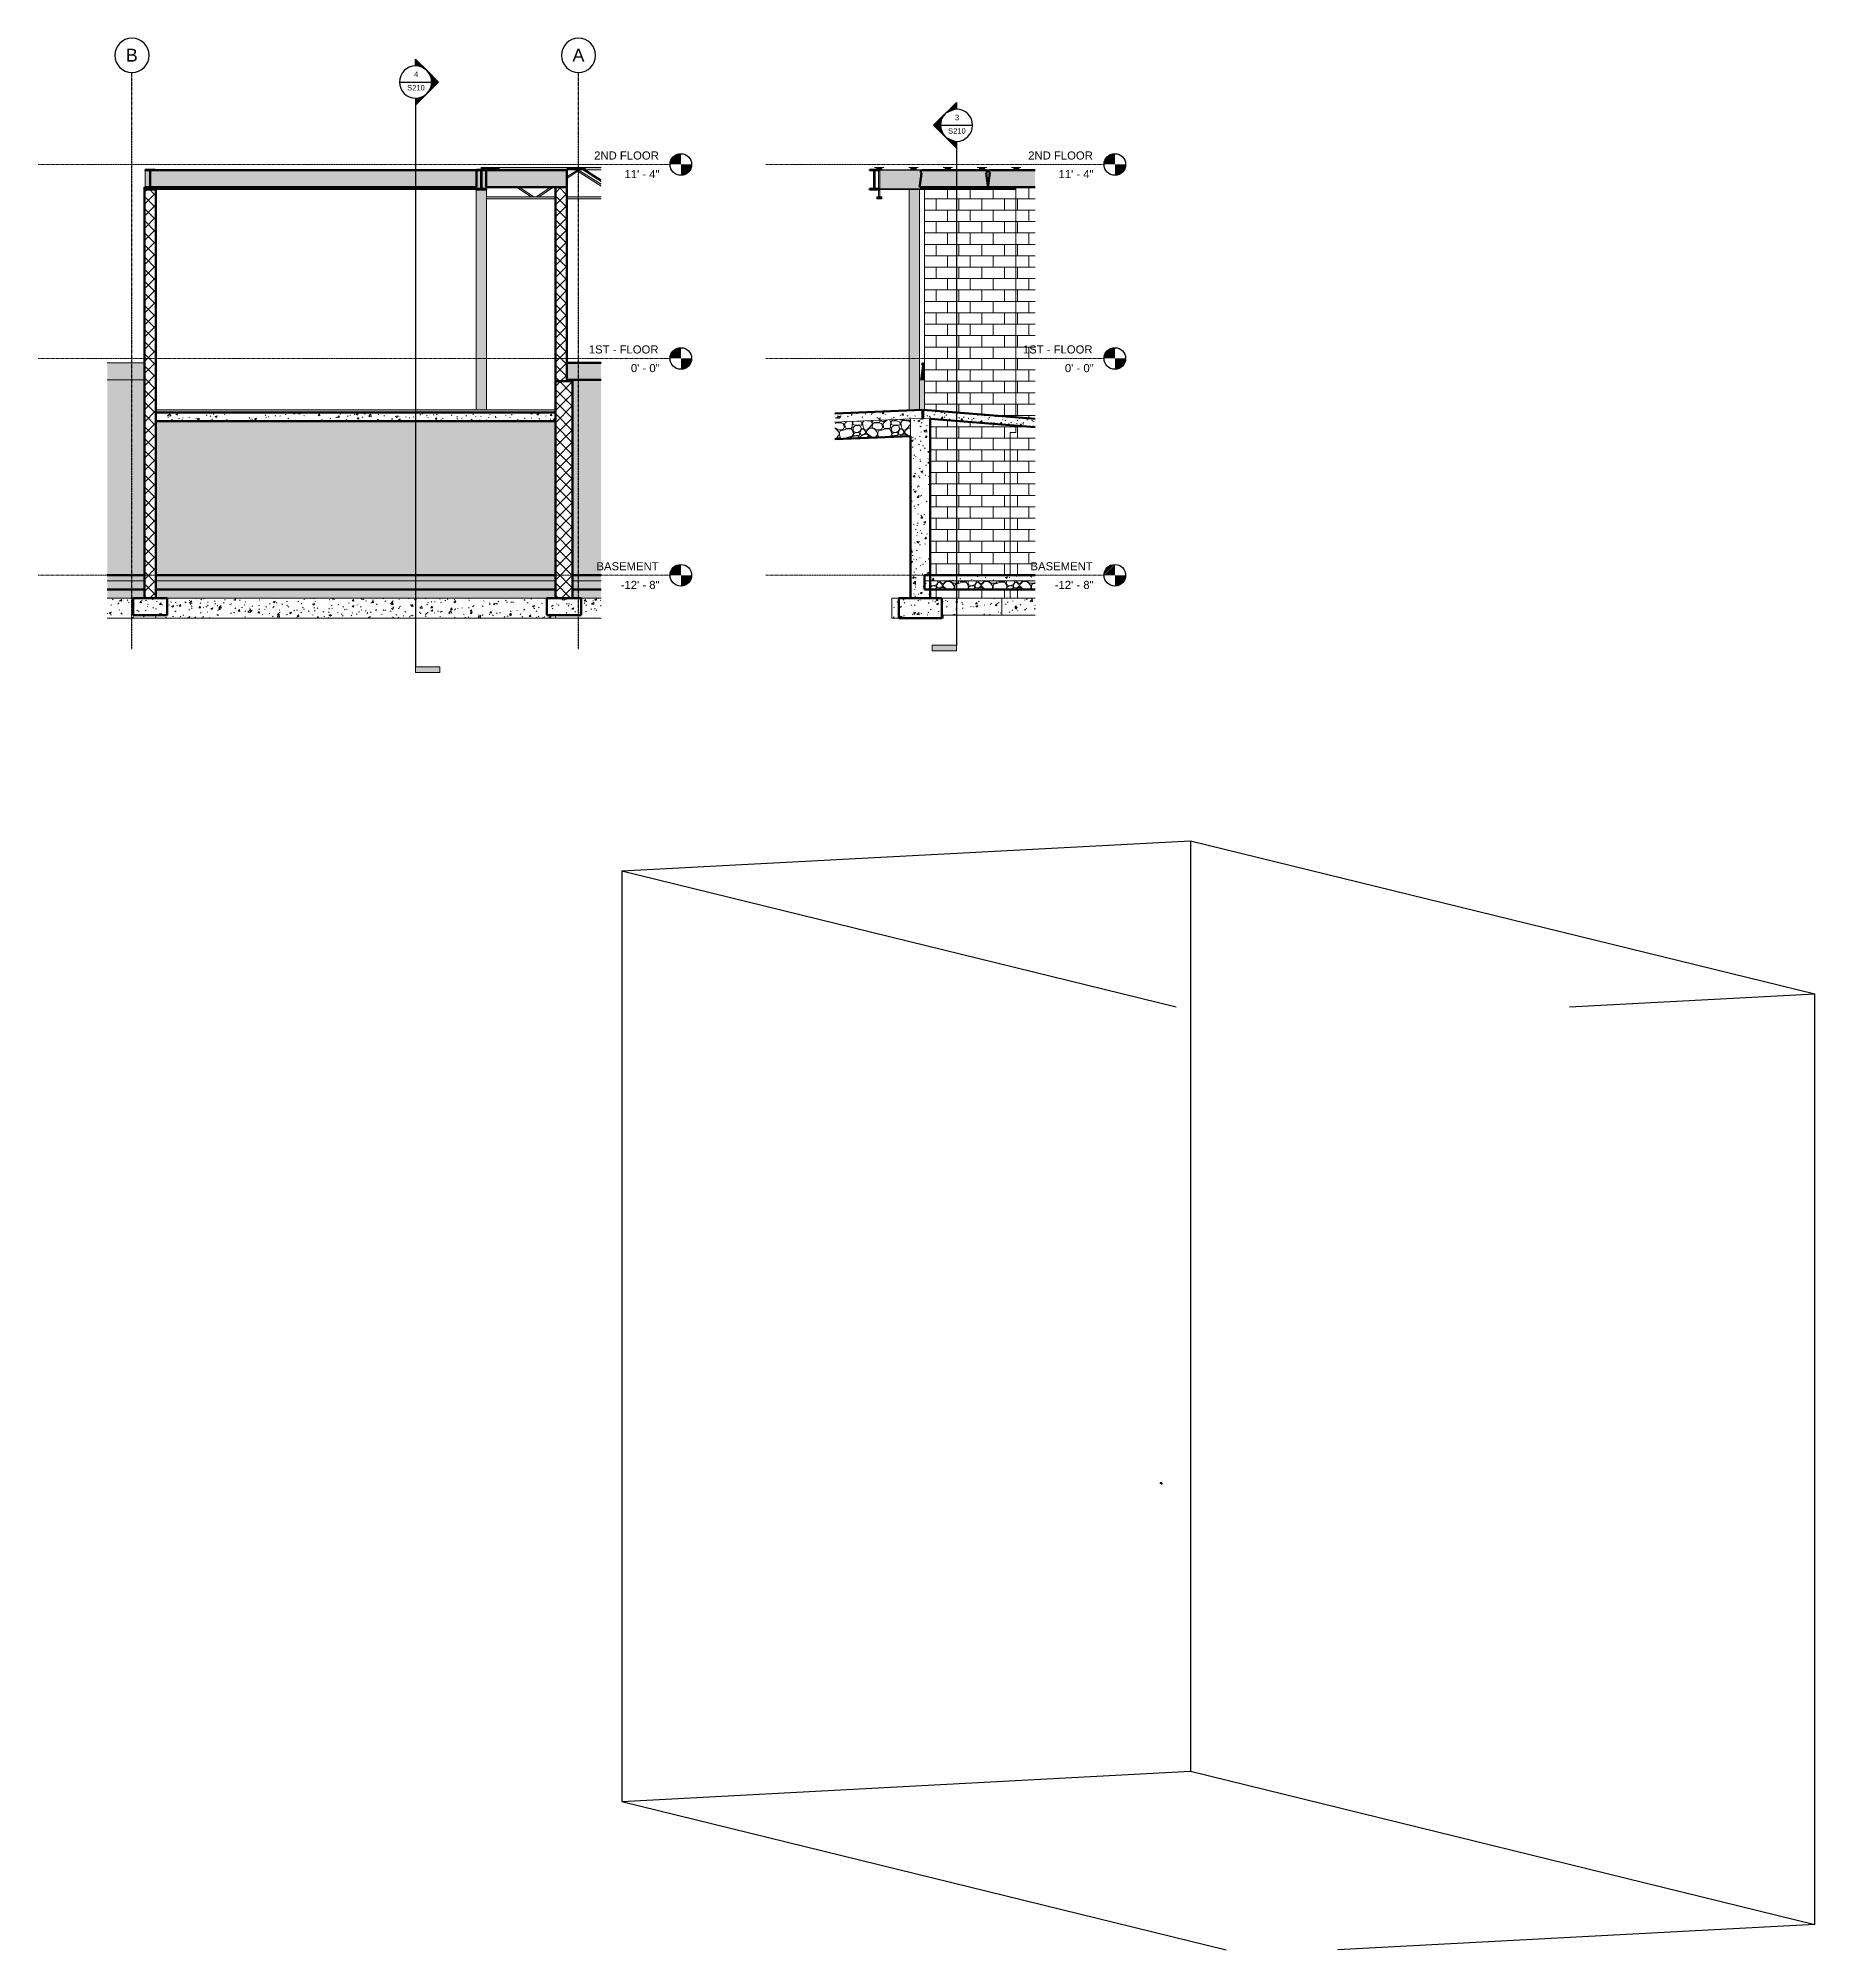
# Model space of a CAD drawing. Header units: inches. Extents: x -4126 to 2305, y -1116 to 12338.
# Drawn here: x 1060 to 2305, y -1116 to 225 of the extents above.
import ezdxf

# ---------------------------------------------------------------- set-up
doc = ezdxf.new("R2010")
doc.units = ezdxf.units.IN
doc.header["$MEASUREMENT"] = 0
doc.linetypes.add('Grid Line 1_2_', pattern=[0.875, 0.5, -0.125, 0.125, -0.125])
for name, color, linetype, lineweight in [('A-FLOR', 192, 'Continuous', 18), ('A-FLOR-LEVL', 51, 'Continuous', 9), ('A-FLOR-MCUT', 51, 'Continuous', 18), ('A-FLOR-PATT', 8, 'Continuous', 60), ('A-WALL', 113, 'Continuous', 13), ('A-WALL-PATT', 111, 'Continuous', 60), ('G-ANNO-SYMB', 111, 'Continuous', 30), ('S-BEAM', 12, 'Continuous', 9), ('S-COLS', 52, 'Continuous', 9), ('S-FNDN', 32, 'Continuous', 13), ('S-GRID', 1, 'Continuous', 9), ('S-GRID-IDEN', 1, 'Continuous', 30)]:
    doc.layers.add(name, color=color, linetype=linetype, lineweight=lineweight)
doc.styles.add('Arial_4', font='arial.ttf', dxfattribs={"height": 9})
doc.styles.add('Arial_5', font='arial.ttf', dxfattribs={"height": 5.669291})
doc.styles.add('Arial_6', font='arial.ttf', dxfattribs={"height": 3.779528})
pattern_1 = [(50, (1281.343, 43), (13.77135, -1.20496), [1.44, -15.84]), (355, (1281.343, 43), (-2.6644, 14.4422), [1.152, -12.672]), (100.451, (1282.49, 42.9), (11.1071, 13.23737), [1.224, -13.462]), (46.184, (1281.343, 46.84), (20.4913, -3.1779), [2.16, -23.76]), (96.636, (1283.05, 46.575), (17.9459, 18.7032), [1.836, -20.193]), (351.184, (1281.343, 46.84), (17.9454, 18.7026), [1.728, -19.008]), (21, (1283.263, 45.88), (11.4605, -7.73037), [1.44, -15.84]), (326, (1283.263, 45.88), (4.67135, 13.92315), [1.152, -12.672]), (71.451, (1284.218, 45.236), (16.1321, 6.19284), [1.224, -13.462]), (37.5, (1281.343, 43), (0.23312, 6.39175), [0.634, -11.885, 0.634, -12.23, -12.72]), (37.5, (1281.343, 43), (0.23312, 6.39175), [-25.382, 0.634, -12.086]), (7.5, (1281.343, 43), (5.05073, 7.57304), [0.634, -6.701, 0.634, -11.597, -4.848]), (7.5, (1281.343, 43), (5.05073, 7.57304), [-19.565, 0.634, -4.214]), (327.5, (1277.061, 43), (10.24958, -0.43289), [0.634, -4.166, 0.634, -14.342, -19.872]), (327.5, (1277.061, 43), (10.24958, -0.43289), [-19.776, 0.634, -19.238]), (317.5, (1275.141, 43), (11.1974, 1.92214), [0.634, -5.606, 0.634, -9.312, -14.112]), (317.5, (1275.141, 43), (11.1974, 1.92214), [-16.186, 0.634, -13.478])]
pattern_2 = [(45, (1281.343, 43), (-4.24264, 4.24264), []), (135, (1281.343, 43), (-4.24264, -4.24264), [])]
pattern_3 = [(45, (11689.952, 43), (-4.75176, 4.75176), []), (45, (11689.952, 50.2), (-4.75176, 4.75176), [])]
pattern_4 = [(212.005, (2540.0568, -12.905), (-80.619876, -53.746335), [2.535, -250.987]), (213.69, (2541.669, -11.83), (-26.87387, -26.87325), [1.938, -94.955]), (198.435, (2542.475, -11.562), (-53.746996, -26.8734), [0.85, -84.131]), (180, (2543.55, -11.562), (-3e-15, -26.873), [1.075, -25.798]), (161.565, (2544.356, -11.83), (-26.873036, 2.4e-05), [0.85, -84.131]), (333.435, (2544.625, 7.518), (26.87306, 2e-05), [1.202, -58.889]), (296.565, (2544.356, 8.056), (26.87304, -26.87309), [0.601, -59.49]), (270, (2544.356, 9.4), (26.873, 2e-15), [1.344, -25.53]), (186.34, (2544.6248, -8.068), (-214.986308, -26.872903), [2.433, -240.914]), (296.565, (2550.537, 8.593), (26.87304, -26.87309), [0.601, -59.49]), (303.69, (2550, 9.4), (26.87325, -26.87387), [0.969, -95.924]), (229.399, (2554.2998, -2.425), (-134.365571, -161.240653), [2.478, -245.282]), (243.435, (2555.106, -0.812), (2e-05, -26.87306), [1.803, -58.288]), (213.69, (2564.511, -3.768), (-26.87387, -26.87325), [0.969, -95.924]), (33.69, (2556.449, -11.293), (26.87387, 26.87325), [0.969, -95.924]), (0, (2555.912, -11.293), (0, 26.873), [0.537, -26.336]), (333.435, (2555.375, -11.024), (26.87306, 2e-05), [0.601, -59.49]), (284.036, (2555.106, -9.949), (26.87309, -80.61944), [1.108, -109.693]), (270, (2555.106, -9.412), (26.873, 2e-15), [0.537, -26.336]), (243.435, (2555.106, -8.874), (2e-05, -26.87306), [0.601, -59.49]), (135, (2555.106, -8.606), (-26.8729, 2e-15), [0.38, -37.625]), (90, (2555.106, -8.874), (-26.873, 2e-15), [0.269, -26.605]), (18.435, (2564.78, 3.487), (53.746996, 26.8734), [1.7, -83.281]), (6.34, (2566.3928, 4.025), (214.986308, 26.872903), [2.433, -240.914]), (180, (2565.318, -2.425), (-3e-15, -26.873), [1.612, -25.261]), (197.354, (2569.6168, -1.081), (-80.6202226, -26.8732298), [4.505, -445.973]), (198.435, (2570.424, -0.812), (-53.746996, -26.8734), [0.85, -84.131]), (213.69, (2571.23, -0.275), (-26.87387, -26.87325), [0.969, -95.924]), (251.565, (2571.498, 0.531), (-2.4e-05, -26.873036), [0.85, -84.131]), (243.435, (2571.767, 1.069), (2e-05, -26.87306), [0.601, -59.49]), (270, (2571.767, 1.606), (26.873, 2e-15), [0.537, -26.336]), (293.199, (2570.9608, 3.487), (26.874084, -53.74642), [2.047, -202.614]), (315, (2570.155, 4.294), (26.8729, 0), [1.14, -36.864]), (0, (2568.81, 4.294), (0, 26.873), [1.344, -25.53]), (341.565, (2562.899, -2.156), (26.873036, -2.4e-05), [0.85, -84.131]), (303.69, (2562.362, -1.35), (26.87325, -26.87387), [0.969, -95.924]), (279.462, (2562.0928, 0.263), (26.87256, -134.366403), [1.635, -161.829]), (270, (2562.093, 1.875), (26.873, 2e-15), [1.612, -25.261]), (239.036, (2562.8988, 3.219), (-26.873028, -53.74617), [1.567, -155.13]), (188.13, (2564.7798, 3.487), (-161.240193, -26.872598), [1.9, -188.123]), (116.565, (2544.894, 2.681), (-26.87304, 26.87309), [0.601, -59.49]), (135, (2545.43, 2.144), (-26.8729, 2e-15), [0.76, -37.244]), (168.69, (2546.775, 1.875), (-26.872813, 0.000228), [1.37, -135.657]), (191.31, (2548.119, 2.144), (-107.493183, -26.873136), [1.37, -135.657]), (194.036, (2549.194, 2.413), (-80.61944, -26.87309), [1.108, -109.693]), (236.31, (2549.731, 3.219), (-26.87322, -53.746043), [0.969, -95.924]), (236.31, (2550.269, 4.025), (-26.87322, -53.746043), [0.969, -95.924]), (270, (2550.27, 4.83), (26.873, 2e-15), [0.806, -26.067]), (291.801, (2549.731, 6.175), (26.872702, -53.746922), [1.447, -143.27]), (116.565, (2550, 0.531), (-26.87304, 26.87309), [1.202, -58.889]), (168.69, (2551.344, 0.263), (-26.872813, 0.000228), [1.37, -135.657]), (194.036, (2552.418, 0.531), (-80.61944, -26.87309), [1.108, -109.693]), (225, (2553.225, 1.338), (2e-15, -26.8729), [1.14, -36.864]), (251.565, (2553.493, 2.144), (-2.4e-05, -26.873036), [0.85, -84.131]), (296.565, (2552.956, 3.219), (26.87304, -26.87309), [1.202, -58.889]), (315, (2552.418, 3.756), (26.8729, 0), [0.76, -37.244]), (326.31, (2551.612, 4.294), (53.746043, -26.87322), [0.969, -95.924]), (0, (2551.075, 4.294), (0, 26.873), [0.537, -26.336]), (33.69, (2550.269, 3.756), (26.87387, 26.87325), [0.969, -95.924]), (71.565, (2550, 2.95), (2.4e-05, 26.873036), [0.85, -84.131]), (63.435, (2549.731, 2.413), (-2e-05, 26.87306), [0.601, -59.49]), (71.565, (2549.462, 1.606), (2.4e-05, 26.873036), [0.85, -84.131]), (104.036, (2549.462, 0.531), (-26.87309, 80.61944), [1.108, -109.693]), (45, (2548.925, -0.006), (0, 26.8729), [0.76, -37.244]), (18.435, (2548.119, -0.275), (53.746996, 26.8734), [0.85, -84.131]), (0, (2546.775, -0.275), (0, 26.873), [1.344, -25.53]), (14.036, (2545.7, -0.544), (80.61944, 26.87309), [1.108, -109.693]), (341.565, (2544.894, -0.275), (26.873036, -2.4e-05), [0.85, -84.131]), (270, (2544.894, 0.53), (26.873, 2e-15), [0.806, -26.067]), (225, (2545.7, 1.338), (2e-15, -26.8729), [1.14, -36.864]), (198.435, (2547.313, 1.875), (-53.746996, -26.8734), [1.7, -83.281]), (180, (2548.656, 1.875), (-3e-15, -26.873), [1.344, -25.53]), (153.435, (2549.194, 1.606), (-26.87306, -2e-05), [0.601, -59.49]), (206.565, (2559.405, -2.693), (-26.87309, -26.87304), [0.601, -59.49]), (146.31, (2560.212, -3.231), (-53.746043, 26.87322), [0.969, -95.924]), (119.745, (2561.2868, -5.112), (-80.619755, 134.366041), [2.167, -214.493]), (95.711, (2561.5548, -7.799), (-26.874985, 241.859121), [2.701, -267.372]), (90, (2561.555, -8.068), (-26.873, 2e-15), [0.269, -26.605]), (63.435, (2561.287, -8.606), (-2e-05, 26.87306), [0.601, -59.49]), (26.565, (2560.749, -8.874), (26.87309, 26.87304), [0.601, -59.49]), (0, (2559.943, -8.874), (0, 26.873), [0.806, -26.067]), (0, (2559.674, -8.874), (0, 26.873), [0.269, -26.605]), (0, (2559.137, -8.874), (0, 26.873), [0.537, -26.336]), (326.31, (2558.331, -8.337), (53.746043, -26.87322), [0.969, -95.924]), (333.435, (2557.793, -8.068), (26.87306, 2e-05), [0.601, -59.49]), (284.036, (2557.524, -6.993), (26.87309, -80.61944), [1.108, -109.693]), (270, (2557.524, -6.456), (26.873, 2e-15), [0.537, -26.336]), (270, (2557.524, -5.65), (26.873, 2e-15), [0.806, -26.067]), (258.69, (2557.793, -4.306), (-0.000228, -26.872813), [1.37, -135.657]), (231.34, (2558.8678, -2.962), (-80.620223, -107.493037), [1.721, -170.352]), (270, (2564.51, -3.5), (26.873, 2e-15), [0.269, -26.605]), (270, (2564.51, -3.23), (26.873, 2e-15), [0.269, -26.605]), (326.31, (2563.705, -2.693), (53.746043, -26.87322), [0.969, -95.924]), (333.435, (2562.093, -1.887), (26.87306, 2e-05), [1.803, -58.288]), (0, (2560.75, -1.887), (0, 26.873), [1.344, -25.53]), (63.435, (2560.48, -2.425), (-2e-05, 26.87306), [0.601, -59.49]), (90, (2560.48, -3.5), (-26.873, 2e-15), [1.075, -25.798]), (135, (2561.287, -4.306), (-26.8729, 2e-15), [1.14, -36.864]), (161.565, (2562.093, -4.575), (-26.873036, 2.4e-05), [0.85, -84.131]), (180, (2562.9, -4.575), (-3e-15, -26.873), [0.806, -26.067]), (198.435, (2563.705, -4.306), (-53.746996, -26.8734), [0.85, -84.131]), (351.87, (2553.2248, 10.206), (26.873028, -0.000376), [3.8, -186.222]), (14.036, (2552.15, 9.937), (80.61944, 26.87309), [1.108, -109.693]), (53.13, (2551.344, 8.862), (53.746544, 80.620104), [1.344, -133.023]), (95.194, (2551.6118, 5.906), (-26.871261, 268.732839), [2.968, -293.857]), (101.31, (2551.881, 4.562), (-26.873136, 107.493183), [1.37, -135.657]), (143.13, (2552.956, 3.756), (-80.620104, 53.746544), [1.344, -133.023]), (161.565, (2553.762, 3.487), (-26.873036, 2.4e-05), [0.85, -84.131]), (198.435, (2554.568, 3.756), (-53.746996, -26.8734), [0.85, -84.131]), (225, (2555.912, 5.1), (2e-15, -26.8729), [1.9, -36.104]), (228.814, (2557.7928, 7.25), (-161.2396144, -188.112355), [2.857, -282.81]), (251.565, (2558.062, 8.056), (-2.4e-05, -26.873036), [0.85, -84.131]), (270, (2558.062, 8.325), (26.873, 2e-15), [0.269, -26.605]), (288.435, (2557.793, 9.131), (26.8734, -53.746996), [0.85, -84.131]), (326.31, (2556.987, 9.668), (53.746043, -26.87322), [0.969, -95.924]), (90, (2544.625, 3.22), (-26.873, 2e-15), [1.881, -24.992]), (338.199, (2548.387, 6.712), (80.619823, -26.872882), [1.447, -143.27]), (0, (2546.775, 6.712), (0, 26.873), [1.612, -25.261]), (30.964, (2545.4308, 5.906), (80.619199, 53.74697), [1.567, -155.13]), (45, (2544.625, 5.1), (0, 26.8729), [1.14, -36.864]), (90, (2540.325, -5.38), (-26.873, 2e-15), [1.881, -24.992]), (116.565, (2541.132, -6.993), (-26.87304, 26.87309), [1.803, -58.288]), (153.435, (2542.744, -7.799), (-26.87306, -2e-05), [1.803, -58.288]), (180, (2544.088, -7.8), (-3e-15, -26.873), [1.344, -25.53]), (218.66, (2545.4308, -6.724), (-26.873042, -26.873378), [1.721, -170.352]), (231.34, (2546.5058, -5.381), (-80.620223, -107.493037), [1.721, -170.352]), (213.69, (2548.119, -4.306), (-26.87387, -26.87325), [1.938, -94.955]), (239.036, (2548.9248, -2.962), (-26.873028, -53.74617), [1.567, -155.13]), (270, (2548.925, -2.425), (26.873, 2e-15), [0.537, -26.336]), (270, (2548.925, -1.618), (26.873, 2e-15), [0.806, -26.067]), (315, (2548.119, -0.812), (26.8729, 0), [1.14, -36.864]), (350.538, (2546.5058, -0.544), (26.873645, 0.000151), [1.635, -161.829]), (14.036, (2544.356, -1.081), (80.61944, 26.87309), [2.216, -108.585]), (18.435, (2541.938, -1.887), (53.746996, 26.8734), [2.549, -82.431]), (45, (2541.132, -2.693), (0, 26.8729), [1.14, -36.864]), (45, (2540.325, -3.5), (0, 26.8729), [1.14, -36.864]), (108.435, (2546.238, -9.412), (-26.8734, 53.746996), [1.7, -83.281]), (126.87, (2547.044, -10.487), (-26.873848, 26.873352), [1.344, -133.023]), (146.31, (2547.85, -11.024), (-53.746043, 26.87322), [0.969, -95.924]), (161.565, (2548.656, -11.293), (-26.873036, 2.4e-05), [0.85, -84.131]), (135, (2549.462, -12.099), (-26.8729, 2e-15), [1.14, -36.864]), (161.565, (2550.269, -12.368), (-26.873036, 2.4e-05), [0.85, -84.131]), (180, (2551.075, -12.368), (-3e-15, -26.873), [0.806, -26.067]), (206.565, (2551.612, -12.099), (-26.87309, -26.87304), [0.601, -59.49]), (206.565, (2552.687, -11.562), (-26.87309, -26.87304), [1.202, -58.889]), (189.462, (2554.2998, -11.293), (-134.366403, -26.87256), [1.635, -161.829]), (243.435, (2554.837, -10.218), (2e-05, -26.87306), [1.202, -58.889]), (270, (2554.837, -9.95), (26.873, 2e-15), [0.269, -26.605]), (270, (2554.837, -9.412), (26.873, 2e-15), [0.537, -26.336]), (326.31, (2554.031, -7.799), (53.746043, -26.87322), [0.969, -95.924]), (327.995, (2551.8808, -6.456), (134.3672485, -80.618618), [2.535, -250.987]), (329.036, (2550.5368, -5.649), (53.74617, -26.873028), [1.567, -155.13]), (341.565, (2548.925, -5.112), (26.873036, -2.4e-05), [1.7, -83.281]), (0, (2547.85, -5.112), (0, 26.873), [1.075, -25.798]), (33.69, (2547.044, -5.649), (26.87387, 26.87325), [0.969, -95.924]), (53.13, (2546.238, -6.724), (53.746544, 80.620104), [1.344, -133.023]), (63.435, (2545.7, -7.799), (-2e-05, 26.87306), [1.202, -58.889]), (225, (2558.062, -9.949), (2e-15, -26.8729), [1.14, -36.864]), (236.31, (2558.599, -9.143), (-26.87322, -53.746043), [0.969, -95.924]), (270, (2558.6, -8.874), (26.873, 2e-15), [0.269, -26.605]), (315, (2558.062, -8.337), (26.8729, 0), [0.76, -37.244]), (333.435, (2556.987, -7.799), (26.87306, 2e-05), [1.202, -58.889]), (18.435, (2555.375, -8.337), (53.746996, 26.8734), [1.7, -83.281]), (75.964, (2555.106, -9.412), (-0.000357, 26.873432), [1.108, -109.693]), (71.565, (2543.013, -14.518), (2.4e-05, 26.873036), [0.85, -84.131]), (135, (2543.55, -15.055), (-26.8729, 2e-15), [0.76, -37.244]), (146.31, (2544.356, -15.593), (-53.746043, 26.87322), [0.969, -95.924]), (153.435, (2545.431, -16.13), (-26.87306, -2e-05), [1.202, -58.889]), (180, (2545.7, -16.13), (-3e-15, -26.873), [0.269, -26.605]), (161.565, (2546.506, -16.399), (-26.873036, 2.4e-05), [0.85, -84.131]), (180, (2547.58, -16.4), (-3e-15, -26.873), [1.075, -25.798]), (198.435, (2548.387, -16.13), (-53.746996, -26.8734), [0.85, -84.131]), (210.964, (2549.7308, -15.324), (-80.619199, -53.74697), [1.567, -155.13]), (206.565, (2550.269, -15.055), (-26.87309, -26.87304), [0.601, -59.49]), (251.565, (2550.537, -14.249), (-2.4e-05, -26.873036), [0.85, -84.131]), (303.69, (2550, -13.443), (26.87325, -26.87387), [0.969, -95.924]), (306.87, (2549.194, -12.368), (26.873848, -26.873352), [1.344, -133.023]), (323.13, (2548.119, -11.562), (80.620104, -53.746544), [1.344, -133.023]), (345.964, (2547.044, -11.293), (26.873432, 0.000357), [1.108, -109.693]), (18.435, (2546.238, -11.562), (53.746996, 26.8734), [0.85, -84.131]), (30.964, (2544.8938, -12.368), (80.619199, 53.74697), [1.567, -155.13]), (39.806, (2543.2818, -13.711), (26.872563, 26.87335), [2.099, -207.788]), (135, (2551.344, -16.13), (-26.8729, 2e-15), [0.38, -37.625]), (153.435, (2551.881, -16.399), (-26.87306, -2e-05), [0.601, -59.49]), (191.31, (2553.225, -16.13), (-107.493183, -26.873136), [1.37, -135.657]), (165.964, (2554.3, -16.399), (-26.873432, -0.000357), [1.108, -109.693]), (175.236, (2557.5238, -16.668), (-26.872853, -0.000164), [3.236, -320.361]), (206.565, (2558.062, -16.399), (-26.87309, -26.87304), [0.601, -59.49]), (225, (2558.599, -15.861), (2e-15, -26.8729), [0.76, -37.244]), (270, (2558.6, -14.518), (26.873, 2e-15), [1.344, -25.53]), (270, (2558.6, -13.71), (26.873, 2e-15), [0.806, -26.067]), (308.66, (2557.5238, -12.368), (26.873378, -26.873042), [1.721, -170.352]), (338.199, (2556.181, -11.83), (80.619823, -26.872882), [1.447, -143.27]), (348.69, (2554.837, -11.562), (26.872813, -0.000228), [1.37, -135.657]), (18.435, (2552.418, -12.368), (53.746996, 26.8734), [2.549, -82.431]), (36.87, (2551.344, -13.174), (26.873352, 26.873848), [1.344, -133.023]), (68.199, (2550.806, -14.518), (26.872882, 80.619823), [1.447, -143.27]), (101.31, (2551.075, -15.861), (-26.873136, 107.493183), [1.37, -135.657]), (348.69, (2548.656, 9.668), (26.872813, -0.000228), [1.37, -135.657]), (354.806, (2545.6998, 9.937), (26.8733634, 0.000201), [2.968, -293.857]), (0, (2544.894, 9.937), (0, 26.873), [0.806, -26.067]), (45, (2544.356, 9.4), (0, 26.8729), [0.76, -37.244]), (180, (2546.506, 6.98), (-3e-15, -26.873), [0.806, -26.067]), (188.13, (2548.3868, 7.25), (-161.240193, -26.872598), [1.9, -188.123]), (172.875, (2550.5368, 6.981), (-26.87349, 0.00024), [2.167, -214.493]), (225, (2550.806, 7.25), (2e-15, -26.8729), [0.38, -37.625]), (270, (2550.806, 8.056), (26.873, 2e-15), [0.806, -26.067]), (161.565, (2559.405, 8.862), (-26.873036, 2.4e-05), [0.85, -84.131]), (180, (2560.48, 8.862), (-3e-15, -26.873), [1.075, -25.798]), (198.435, (2561.287, 9.131), (-53.746996, -26.8734), [0.85, -84.131]), (170.538, (2562.8988, 8.862), (-26.873645, -0.000151), [1.635, -161.829]), (213.69, (2563.705, 9.4), (-26.87387, -26.87325), [0.969, -95.924]), (270, (2563.705, 9.668), (26.873, 2e-15), [0.269, -26.605]), (296.565, (2563.436, 10.206), (26.87304, -26.87309), [0.601, -59.49]), (341.565, (2561.824, 10.743), (26.873036, -2.4e-05), [1.7, -83.281]), (341.565, (2560.212, 11.281), (26.873036, -2.4e-05), [1.7, -83.281]), (14.036, (2559.137, 11.012), (80.61944, 26.87309), [1.108, -109.693]), (45, (2558.33, 10.206), (0, 26.8729), [1.14, -36.864]), (104.036, (2558.599, 9.131), (-26.87309, 80.61944), [1.108, -109.693]), (0, (2537.638, -14.25), (0, 26.873), [0.269, -26.605]), (315, (2537.1, -13.711), (26.8729, 0), [0.76, -37.244]), (274.764, (2536.8318, -10.487), (26.875449, -295.606197), [3.236, -320.361]), (255.964, (2537.101, -9.412), (0.000357, -26.873432), [1.108, -109.693]), (225, (2537.638, -8.874), (2e-15, -26.8729), [0.76, -37.244]), (198.435, (2540.057, -8.068), (-53.746996, -26.8734), [2.549, -82.431]), (180, (2540.325, -8.068), (-3e-15, -26.873), [0.269, -26.605]), (171.87, (2542.2068, -8.337), (-26.873028, 0.000376), [1.9, -188.123]), (146.31, (2545.431, -8.606), (-53.746043, 26.87322), [0.969, -95.924]), (108.435, (2545.969, -10.218), (-26.8734, 53.746996), [1.7, -83.281]), (90, (2545.97, -10.487), (-26.873, 2e-15), [0.269, -26.605]), (71.565, (2545.7, -11.293), (2.4e-05, 26.873036), [0.85, -84.131]), (26.565, (2545.163, -11.562), (26.87309, 26.87304), [0.601, -59.49]), (18.435, (2544.356, -11.83), (53.746996, 26.8734), [0.85, -84.131]), (126.87, (2558.868, -13.711), (-26.873848, 26.873352), [1.344, -133.023]), (123.69, (2559.405, -14.518), (-26.87325, 26.87387), [0.969, -95.924]), (149.036, (2560.7488, -15.324), (-53.74617, 26.873028), [1.567, -155.13]), (168.69, (2562.093, -15.593), (-26.872813, 0.000228), [1.37, -135.657]), (213.69, (2562.899, -15.055), (-26.87387, -26.87325), [0.969, -95.924]), (251.565, (2563.168, -14.249), (-2.4e-05, -26.873036), [0.85, -84.131]), (270, (2563.168, -13.98), (26.873, 2e-15), [0.269, -26.605]), (279.462, (2562.8988, -12.368), (26.87256, -134.366403), [1.635, -161.829]), (243.435, (2563.168, -11.83), (2e-05, -26.87306), [0.601, -59.49]), (270, (2563.168, -11.562), (26.873, 2e-15), [0.269, -26.605]), (296.565, (2562.362, -9.949), (26.87304, -26.87309), [1.803, -58.288]), (329.036, (2561.0178, -9.143), (53.74617, -26.873028), [1.567, -155.13]), (8.13, (2559.1368, -9.412), (161.240193, 26.872598), [1.9, -188.123]), (45, (2558.062, -10.487), (0, 26.8729), [1.52, -36.484]), (45, (2557.524, -11.024), (0, 26.8729), [0.76, -37.244]), (90, (2557.524, -11.83), (-26.873, 2e-15), [0.806, -26.067]), (123.69, (2558.062, -12.637), (-26.87325, 26.87387), [0.969, -95.924]), (101.31, (2562.093, -7.799), (-26.873136, 107.493183), [1.37, -135.657]), (108.435, (2562.362, -8.606), (-26.8734, 53.746996), [0.85, -84.131]), (135, (2562.63, -8.874), (-26.8729, 2e-15), [0.38, -37.625]), (180, (2563.436, -8.874), (-3e-15, -26.873), [0.806, -26.067]), (213.69, (2564.243, -8.337), (-26.87387, -26.87325), [0.969, -95.924]), (187.125, (2566.3928, -8.068), (-188.113443, -26.873064), [2.167, -214.493]), (236.31, (2566.93, -7.262), (-26.87322, -53.746043), [0.969, -95.924]), (270, (2566.93, -6.993), (26.873, 2e-15), [0.269, -26.605]), (288.435, (2566.661, -6.187), (26.8734, -53.746996), [0.85, -84.131]), (285.945, (2566.1238, -4.306), (26.872526, -80.620535), [1.956, -193.684]), (315, (2565.586, -3.768), (26.8729, 0), [0.76, -37.244]), (18.435, (2564.78, -4.037), (53.746996, 26.8734), [0.85, -84.131]), (29.745, (2562.8988, -5.112), (134.366041, 80.619755), [2.167, -214.493]), (18.435, (2562.093, -5.381), (53.746996, 26.8734), [0.85, -84.131]), (75.964, (2561.824, -6.456), (-0.000357, 26.873432), [1.108, -109.693]), (180, (2554.03, 0.53), (-3e-15, -26.873), [0.806, -26.067]), (180, (2554.568, 0.53), (-3e-15, -26.873), [0.537, -26.336]), (135, (2555.106, -0.006), (-26.8729, 2e-15), [0.76, -37.244]), (90, (2555.106, -0.812), (-26.873, 2e-15), [0.806, -26.067]), (26.565, (2551.075, -5.112), (26.87309, 26.87304), [1.803, -58.288]), (341.565, (2550.269, -4.843), (26.873036, -2.4e-05), [0.85, -84.131]), (300.964, (2549.4618, -3.5), (53.74697, -80.619199), [1.567, -155.13]), (71.565, (2554.568, -2.693), (2.4e-05, 26.873036), [0.85, -84.131]), (90, (2554.568, -4.037), (-26.873, 2e-15), [1.344, -25.53]), (123.69, (2555.106, -4.843), (-26.87325, 26.87387), [0.969, -95.924]), (153.435, (2556.181, -5.381), (-26.87306, -2e-05), [1.202, -58.889]), (198.435, (2556.987, -5.112), (-53.746996, -26.8734), [0.85, -84.131]), (243.435, (2557.256, -4.575), (2e-05, -26.87306), [0.601, -59.49]), (255.964, (2557.524, -3.5), (0.000357, -26.873432), [1.108, -109.693]), (251.565, (2557.793, -2.693), (-2.4e-05, -26.873036), [0.85, -84.131]), (291.801, (2557.256, -1.35), (26.872702, -53.746922), [1.447, -143.27]), (323.13, (2556.181, -0.544), (80.620104, -53.746544), [1.344, -133.023]), (18.435, (2555.375, -0.812), (53.746996, 26.8734), [0.85, -84.131]), (63.435, (2554.837, -1.887), (-2e-05, 26.87306), [1.202, -58.889]), (135, (2552.687, -6.724), (-26.8729, 2e-15), [1.14, -36.864]), (149.036, (2554.0308, -7.531), (-53.74617, 26.873028), [1.567, -155.13]), (146.31, (2554.837, -8.068), (-53.746043, 26.87322), [0.969, -95.924]), (180, (2555.375, -8.068), (-3e-15, -26.873), [0.537, -26.336]), (210.964, (2556.7178, -7.262), (-80.619199, -53.74697), [1.567, -155.13]), (243.435, (2556.987, -6.724), (2e-05, -26.87306), [0.601, -59.49]), (303.69, (2556.449, -5.918), (26.87325, -26.87387), [0.969, -95.924]), (321.34, (2555.1058, -4.843), (107.493037, -80.620223), [1.721, -170.352]), (345.964, (2554.031, -4.575), (26.873432, 0.000357), [1.108, -109.693]), (11.31, (2552.687, -4.843), (107.493183, 26.873136), [1.37, -135.657]), (26.565, (2552.15, -5.112), (26.87309, 26.87304), [0.601, -59.49]), (71.565, (2551.881, -5.918), (2.4e-05, 26.873036), [0.85, -84.131]), (15.945, (2551.3438, -0.006), (80.620535, 26.872526), [1.956, -193.684]), (29.745, (2549.4618, -1.081), (134.366041, 80.619755), [2.167, -214.493]), (63.435, (2549.194, -1.618), (-2e-05, 26.87306), [0.601, -59.49]), (90, (2549.194, -2.425), (-26.873, 2e-15), [0.806, -26.067]), (104.036, (2549.462, -3.5), (-26.87309, 80.61944), [1.108, -109.693]), (120.964, (2550.2688, -4.843), (-53.74697, 80.619199), [1.567, -155.13]), (153.435, (2565.318, 9.4), (-26.87306, -2e-05), [0.601, -59.49]), (180, (2565.855, 9.4), (-3e-15, -26.873), [0.537, -26.336]), (209.745, (2567.7358, 10.474), (-134.366041, -80.619755), [2.167, -214.493]), (225, (2568.81, 11.549), (2e-15, -26.8729), [1.52, -36.484]), (239.036, (2569.6168, 12.893), (-26.873028, -53.74617), [1.567, -155.13]), (239.036, (2570.4238, 14.237), (-26.873028, -53.74617), [1.567, -155.13]), (270, (2570.424, 14.505), (26.873, 2e-15), [0.269, -26.605]), (333.435, (2569.886, 14.774), (26.87306, 2e-05), [0.601, -59.49]), (0, (2569.08, 14.774), (0, 26.873), [0.806, -26.067]), (45, (2568.274, 13.968), (0, 26.8729), [1.14, -36.864]), (26.565, (2565.049, 12.356), (26.87309, 26.87304), [3.605, -56.485]), (30.964, (2563.7048, 11.549), (80.619199, 53.74697), [1.567, -155.13]), (90, (2563.705, 11.012), (-26.873, 2e-15), [0.537, -26.336]), (128.66, (2564.7798, 9.668), (-26.873378, 26.873042), [1.721, -170.352]), (255.964, (2561.824, 0.8), (0.000357, -26.873432), [1.108, -109.693]), (281.31, (2561.555, 2.144), (26.873136, -107.493183), [1.37, -135.657]), (309.806, (2560.2118, 3.756), (26.87335, -26.872563), [2.099, -207.788]), (329.036, (2558.8678, 4.562), (53.74617, -26.873028), [1.567, -155.13]), (345.964, (2557.793, 4.831), (26.873432, 0.000357), [1.108, -109.693]), (0, (2556.718, 4.83), (0, 26.873), [1.075, -25.798]), (26.565, (2555.643, 4.294), (26.87309, 26.87304), [1.202, -58.889]), (45, (2554.837, 3.487), (0, 26.8729), [1.14, -36.864]), (53.13, (2554.031, 2.413), (53.746544, 80.620104), [1.344, -133.023]), (90, (2554.03, 1.606), (-26.873, 2e-15), [0.806, -26.067]), (135, (2554.837, 0.8), (-26.8729, 2e-15), [1.14, -36.864]), (144.462, (2556.7178, -0.544), (-80.619876, 53.7472), [2.312, -228.861]), (135, (2558.062, -1.887), (-26.8729, 2e-15), [1.9, -36.104]), (153.435, (2559.137, -2.425), (-26.87306, -2e-05), [1.202, -58.889]), (206.565, (2560.212, -1.887), (-26.87309, -26.87304), [1.202, -58.889]), (230.194, (2561.5548, -0.275), (-107.49424, -134.36609), [2.099, -207.788]), (66.801, (2558.0618, 6.175), (53.747178, 134.366145), [2.047, -202.614]), (90, (2558.062, 5.37), (-26.873, 2e-15), [0.806, -26.067]), (153.435, (2558.599, 5.1), (-26.87306, -2e-05), [0.601, -59.49]), (153.435, (2559.674, 4.562), (-26.87306, -2e-05), [1.202, -58.889]), (149.036, (2561.0178, 3.756), (-53.74617, 26.873028), [1.567, -155.13]), (180, (2562.362, 3.756), (-3e-15, -26.873), [1.344, -25.53]), (180, (2563.974, 3.756), (-3e-15, -26.873), [1.612, -25.261]), (213.69, (2564.78, 4.294), (-26.87387, -26.87325), [0.969, -95.924]), (243.435, (2565.318, 5.369), (2e-05, -26.87306), [1.202, -58.889]), (277.125, (2565.0488, 7.518), (26.873064, -188.113443), [2.167, -214.493]), (315, (2564.51, 8.056), (26.8729, 0), [0.76, -37.244]), (341.565, (2563.705, 8.325), (26.873036, -2.4e-05), [0.85, -84.131]), (352.875, (2561.5548, 8.593), (26.87349, -0.00024), [2.167, -214.493]), (0, (2560.212, 8.593), (0, 26.873), [1.344, -25.53]), (21.801, (2558.868, 8.056), (53.746922, 26.872702), [1.447, -143.27]), (90, (2570.96, 6.712), (-26.873, 2e-15), [1.075, -25.798]), (90, (2570.96, 5.637), (-26.873, 2e-15), [1.075, -25.798]), (56.31, (2570.424, 4.831), (26.87322, 53.746043), [0.969, -95.924]), (18.435, (2569.617, 4.562), (53.746996, 26.8734), [0.85, -84.131]), (0, (2566.93, 4.562), (0, 26.873), [2.687, -24.186]), (341.565, (2566.124, 4.831), (26.873036, -2.4e-05), [0.85, -84.131]), (296.565, (2565.855, 5.369), (26.87304, -26.87309), [0.601, -59.49]), (278.13, (2565.5858, 7.25), (26.872598, -161.240193), [1.9, -188.123]), (270, (2565.586, 7.518), (26.873, 2e-15), [0.269, -26.605]), (251.565, (2565.855, 8.325), (-2.4e-05, -26.873036), [0.85, -84.131]), (225, (2566.66, 9.131), (2e-15, -26.8729), [1.14, -36.864]), (218.66, (2568.0048, 10.206), (-26.873042, -26.873378), [1.721, -170.352]), (225, (2568.81, 11.012), (2e-15, -26.8729), [1.14, -36.864]), (206.565, (2569.349, 11.281), (-26.87309, -26.87304), [0.601, -59.49]), (180, (2569.886, 11.28), (-3e-15, -26.873), [0.537, -26.336]), (123.69, (2570.424, 10.474), (-26.87325, 26.87387), [0.969, -95.924]), (108.435, (2570.692, 9.668), (-26.8734, 53.746996), [0.85, -84.131]), (98.13, (2570.9608, 7.787), (-26.872598, 161.240193), [1.9, -188.123])]
pattern_5 = [(50, (2541.669, -16.936), (13.77135, -1.20496), [1.44, -15.84]), (355, (2541.669, -16.936), (-2.66442, 14.44218), [1.152, -12.672]), (100.451, (2542.817, -17.037), (11.10708, 13.23737), [1.224, -13.462]), (46.184, (2541.669, -13.096), (20.49128, -3.17785), [2.16, -23.76]), (96.636, (2543.377, -13.361), (17.94587, 18.70315), [1.836, -20.193]), (351.184, (2541.669, -13.096), (17.9454, 18.7026), [1.728, -19.008]), (21, (2543.589, -14.056), (11.46052, -7.73037), [1.44, -15.84]), (326, (2543.589, -14.056), (4.67135, 13.92315), [1.152, -12.672]), (71.451, (2544.544, -14.7), (16.13207, 6.19284), [1.224, -13.462]), (37.5, (2541.669, -16.936), (0.233123, 6.39175), [0.634, -11.885, 0.634, -12.23, -12.72]), (37.5, (2541.669, -16.936), (0.233123, 6.39175), [-25.382, 0.634, -12.086]), (7.5, (2541.669, -16.936), (5.05073, 7.57304), [0.634, -6.701, 0.634, -11.597, -4.848]), (7.5, (2541.669, -16.936), (5.05073, 7.57304), [-19.565, 0.634, -4.214]), (327.5, (2537.388, -16.936), (10.24958, -0.43289), [0.634, -4.166, 0.634, -14.342, -19.872]), (327.5, (2537.388, -16.936), (10.24958, -0.43289), [-19.776, 0.634, -19.238]), (317.5, (2535.468, -16.936), (11.19739, 1.92214), [0.634, -5.606, 0.634, -9.312, -14.112]), (317.5, (2535.468, -16.936), (11.19739, 1.92214), [-16.186, 0.634, -13.478])]

msp = doc.modelspace()

# ---------------------------------------------------------------- texts
at = {"layer": 'A-FLOR-LEVL', "attachment_point": 1, "style": 'Arial_5'}
for s, insert, char_height, width in [('2ND FLOOR', (1449.537, 145.154), 5.6693, 55.6005), ('2ND FLOOR', (1753.717, 145.154), 5.6693, 55.6005), ('11\' - 4"', (1470.773, 132.08), 5.6693, 30.3), ('11\' - 4"', (1774.953, 132.08), 5.6693, 30.3), ('1ST - FLOOR', (1445.795, 9.154), 5.66929, 60.1455), ('1ST - FLOOR', (1749.975, 9.154), 5.66929, 60.1455), ('0\' - 0"', (1475.271, -3.92), 5.6693, 24.846), ('0\' - 0"', (1779.451, -3.92), 5.6693, 24.846), ('BASEMENT', (1451.162, -142.846), 5.6693, 53.631), ('BASEMENT', (1755.342, -142.846), 5.6693, 53.631), ('-12\' - 8"', (1468.147, -155.92), 5.6693, 33.4815), ('-12\' - 8"', (1772.327, -155.92), 5.6693, 33.4815)]:
    msp.add_mtext(s, dxfattribs=dict(at, insert=insert, char_height=char_height, width=width))
at = {"layer": 'G-ANNO-SYMB', "lineweight": 9, "attachment_point": 1, "style": 'Arial_6'}
for s, insert, char_height, width in [('4', (1323.289, 201.125), 3.78, 3.636), ('S210', (1318.47, 191.697), 3.7795, 15.3015), ('S210', (1697.588, 161.398), 3.7795, 15.3015), ('3', (1702.406, 170.826), 3.78, 3.636)]:
    msp.add_mtext(s, dxfattribs=dict(at, insert=insert, char_height=char_height, width=width))
at = {"layer": 'S-GRID-IDEN', "lineweight": 9, "char_height": 9, "width": 10.1505, "attachment_point": 1, "style": 'Arial_4'}
for s, insert in [('B', (1121.326, 217.157)), ('A', (1434.326, 217.157))]:
    msp.add_mtext(s, dxfattribs=dict(at, insert=insert))

# ---------------------------------------------------------------- blocks, each defined once
blk = doc.blocks.new('034100 - Precast Structural Concrete - Solid Plank - 12_-1872632-SECTION AT RAMP - EAST_WEST')
at = {"layer": 'S-BEAM'}
blk.add_hatch(color=256, dxfattribs=at).paths.add_polyline_path([(11863, -15), (11863, -3), (11839, -3), (11839, -15)], flags=0)
at = {"layer": 'S-BEAM', "lineweight": 60}
for p, q in [((11839, -3), (11839, -15)), ((11863, -3), (11839, -3)), ((11839, -15), (11863, -15))]:
    blk.add_line(p, q, dxfattribs=at)
blk = doc.blocks.new('034100 - Precast Structural Concrete - Solid Plank - 12_-1867365-SECTION AT RAMP - EAST_WEST')
at = {"layer": 'S-BEAM'}
blk.add_hatch(color=256, dxfattribs=at).paths.add_polyline_path([(11782.4, 120), (11839, 120), (11839, 132), (11782.4, 132), (11782.4, 130.1)], flags=0)
at = {"layer": 'S-BEAM', "lineweight": 60}
for p, q in [((11782.4, 132), (11782.4, 120)), ((11839, 132), (11782.4, 132)), ((11839, 120), (11839, 132)), ((11782.4, 120), (11839, 120))]:
    blk.add_line(p, q, dxfattribs=at)
blk = doc.blocks.new('W-Wide Flange - BEAM SIZE TBD-1867174-SECTION AT RAMP - EAST_WEST')
at = {"layer": 'S-BEAM'}
h = blk.add_hatch(dxfattribs=at)
h.set_pattern_fill('FP_49', color=256, style=0, pattern_type=2)
h.set_pattern_definition(pattern_3)
h.paths.add_polyline_path([(11775.6, 118.5), (11782.4, 118.5), (11782.4, 118.9), (11779.9, 118.9), (11779.3, 119.1), (11779.1, 119.6), (11779.1, 131.2), (11779.3, 131.7), (11779.9, 131.9), (11782.4, 131.9), (11782.4, 132.3), (11775.6, 132.3), (11775.6, 131.9), (11778.1, 131.9), (11778.6, 131.7), (11778.9, 131.2), (11778.9, 119.6), (11778.6, 119.1), (11778.1, 118.9), (11775.6, 118.9)], flags=0)
at = {"layer": 'S-BEAM', "lineweight": 60}
for p, q in [((11782.4, 132.3), (11775.6, 132.3)), ((11775.6, 132.3), (11775.6, 131.9)), ((11775.6, 131.9), (11778.1, 131.9)), ((11778.9, 131.2), (11778.9, 119.6)), ((11779.1, 119.6), (11779.1, 131.2)), ((11779.9, 131.9), (11782.4, 131.9)), ((11782.4, 131.9), (11782.4, 132.3)), ((11778.1, 118.9), (11775.6, 118.9)), ((11775.6, 118.9), (11775.6, 118.5)), ((11775.6, 118.5), (11782.4, 118.5)), ((11782.4, 118.9), (11779.9, 118.9)), ((11782.4, 118.5), (11782.4, 118.9))]:
    blk.add_line(p, q, dxfattribs=at)
for centre, start, end in [((11778.1, 131.2), 0, 90), ((11779.9, 131.2), 90, 180), ((11778.1, 119.6), 270, 0), ((11779.9, 119.6), 180, 270)]:
    blk.add_arc(centre, 0.74, start, end, dxfattribs=at)
blk = doc.blocks.new('W-Wide Flange - BEAM SIZE TBD-1866899-SECTION AT RAMP - EAST_WEST')
at = {"layer": 'S-BEAM'}
h = blk.add_hatch(color=256, dxfattribs=at)
h.paths.add_polyline_path([(11778.6, 131.2), (11778.9, 131.2), (11778.6, 131.7), (11778.1, 131.9), (11775.6, 131.9), (11775.6, 131.2), (11776.5, 131.2)], flags=0)
h.paths.add_polyline_path([(11782.4, 131.2), (11782.4, 131.9), (11779.9, 131.9), (11779.3, 131.7), (11779.1, 131.2), (11781.9, 131.2)], flags=0)
h.paths.add_polyline_path([(11546.9, 131.2), (11546.6, 131.7), (11546.1, 131.9), (11543.6, 131.9), (11543.6, 131.2), (11546.6, 131.2)], flags=0)
h = blk.add_hatch(color=256, dxfattribs=at)
h.paths.add_polyline_path([(11776.5, 119.6), (11778.9, 119.6), (11778.9, 131.2), (11775.6, 131.2), (11775.6, 120), (11551, 120), (11551, 119.6), (11775.6, 119.6)], flags=0)
h.paths.add_polyline_path([(11779.1, 119.6), (11782.4, 119.6), (11782.4, 131.2), (11779.1, 131.2), (11779.1, 120)], flags=0)
h.paths.add_polyline_path([(11546.9, 120), (11546.9, 131.2), (11543.6, 131.2), (11543.6, 120)], flags=0)
for points in [[(11603.4, 132), (11775.6, 132), (11775.6, 132.3), (11550.4, 132.3), (11550.4, 132), (11560.2, 132)], [(11775.6, 118.5), (11775.6, 118.9), (11551, 118.9), (11551, 118.5), (11775.4, 118.5)]]:
    blk.add_hatch(color=256, dxfattribs=at).paths.add_polyline_path(points, flags=0)
h = blk.add_hatch(color=256, dxfattribs=at)
h.paths.add_polyline_path([(11603.4, 118.9), (11778.1, 118.9), (11778.6, 119.1), (11778.9, 119.6), (11551, 119.6), (11551, 118.9), (11560.2, 118.9)], flags=0)
h.paths.add_polyline_path([(11782.4, 118.9), (11782.4, 119.6), (11779.1, 119.6), (11779.3, 119.1), (11779.9, 118.9)], flags=0)
for p, q in [((11543.6, 131.2), (11543.6, 131.9)), ((11543.6, 120), (11543.6, 131.2)), ((11775.6, 132.3), (11550.4, 132.3)), ((11551, 118.9), (11775.6, 118.9)), ((11775.4, 118.5), (11551, 118.5)), ((11782.4, 120), (11782.4, 119.6)), ((11782.4, 119.6), (11782.4, 118.9))]:
    blk.add_line(p, q, dxfattribs=at)
blk = doc.blocks.new('W-Wide Flange - BEAM SIZE TBD-1867175-SECTION AT RAMP - EAST_WEST')
at = {"layer": 'S-BEAM'}
h = blk.add_hatch(dxfattribs=at)
h.set_pattern_fill('FP_49', color=256, style=0, pattern_type=2)
h.set_pattern_definition(pattern_3)
h.paths.add_polyline_path([(11546.9, 120), (11547, 120), (11547, 132), (11550.4, 132), (11550.4, 132.3), (11543.6, 132.3), (11543.6, 131.9), (11546.1, 131.9), (11546.6, 131.7), (11546.9, 131.2), (11546.9, 130.1)], flags=0)
at = {"layer": 'S-BEAM', "lineweight": 60}
for p, q in [((11550.4, 132.3), (11543.6, 132.3)), ((11543.6, 132.3), (11543.6, 131.9)), ((11543.6, 131.9), (11546.1, 131.9)), ((11546.9, 131.2), (11546.9, 119.6)), ((11547.1, 119.6), (11547.1, 131.2)), ((11547.9, 131.9), (11550.4, 131.9)), ((11550.4, 131.9), (11550.4, 132.3)), ((11546.1, 118.9), (11543.6, 118.9)), ((11543.6, 118.9), (11543.6, 118.5)), ((11543.6, 118.5), (11550.4, 118.5)), ((11550.4, 118.9), (11547.9, 118.9)), ((11550.4, 118.5), (11550.4, 118.9))]:
    blk.add_line(p, q, dxfattribs=at)
for centre, start, end in [((11546.1, 131.2), 0, 90), ((11547.9, 131.2), 90, 180), ((11546.1, 119.6), 270, 0), ((11547.9, 119.6), 180, 270)]:
    blk.add_arc(centre, 0.74, start, end, dxfattribs=at)
blk = doc.blocks.new('034100 - Precast Structural Concrete - Solid Plank - 12_-1867422-SECTION AT RAMP - EAST_WEST')
at = {"layer": 'S-BEAM'}
blk.add_hatch(color=256, dxfattribs=at).paths.add_polyline_path([(11690, 120), (11775.6, 120), (11775.6, 132), (11547, 132), (11547, 120), (11603.4, 120)], flags=0)
at = {"layer": 'S-BEAM', "lineweight": 60}
for p, q in [((11547, 132), (11547, 120)), ((11775.6, 132), (11547, 132)), ((11775.6, 120), (11775.6, 132)), ((11547, 120), (11775.6, 120))]:
    blk.add_line(p, q, dxfattribs=at)
blk = doc.blocks.new('TRUSS - 22_-1868973-SECTION AT RAMP - EAST_WEST')
at = {"layer": 'S-BEAM'}
h = blk.add_hatch(color=256, dxfattribs=at)
h.paths.add_polyline_path([(11863, 132.3), (11863, 133.8), (11851.8, 133.8), (11851.8, 132.6), (11847.6, 132.3), (11852.2, 132.3)], flags=0)
h.paths.add_polyline_path([(11839.2, 132.3), (11839.8, 132.3), (11839.8, 133.8), (11839.2, 133.8)], flags=0)
for points in [[(11846.3, 132.3), (11847.6, 132.3), (11851.8, 132.6), (11851.8, 133.9), (11843.1, 133.9), (11843.1, 133.8), (11839.8, 133.8), (11839.8, 132.3), (11846.1, 132.3)], [(11840.3, 133.8), (11840.3, 133.9), (11839.9, 133.9), (11839.9, 133.8), (11840.2, 133.8)], [(11841.4, 133.8), (11841.9, 133.8), (11841.9, 133.9), (11840.3, 133.9), (11840.3, 133.8)], [(11842, 133.8), (11842.3, 133.8), (11842.3, 133.9), (11841.9, 133.9), (11841.9, 133.8)], [(11842.4, 133.8), (11842.4, 133.9), (11842.3, 133.9), (11842.3, 133.8)], [(11842.6, 133.8), (11843.1, 133.8), (11843.1, 133.9), (11842.4, 133.9), (11842.4, 133.8), (11842.5, 133.8)], [(11863, 120.9), (11863, 122.1), (11846.9, 132.3), (11845.1, 132.3), (11852.2, 127.8)], [(11863, 111.8), (11863, 113.3), (11839.2, 113.3), (11839.2, 111.8), (11841.4, 111.8)]]:
    blk.add_hatch(color=256, dxfattribs=at).paths.add_polyline_path(points, flags=0)
for p, q in [((11839.2, 132.3), (11839.2, 133.8)), ((11839.8, 133.8), (11839.2, 133.8)), ((11839.8, 132.3), (11839.2, 132.3)), ((11839.8, 133.9), (11839.8, 133.8)), ((11839.8, 133.9), (11839.8, 133.9)), ((11839.8, 133.9), (11839.9, 133.9)), ((11839.8, 133.9), (11839.8, 133.8)), ((11839.8, 133.9), (11839.8, 133.9)), ((11840.3, 133.9), (11839.8, 133.9)), ((11839.8, 132.3), (11839.8, 133.8)), ((11839.8, 133.8), (11840.3, 133.8)), ((11839.8, 132.3), (11847.3, 132.3)), ((11840.3, 133.9), (11841.9, 133.9)), ((11840.3, 133.8), (11841.9, 133.8)), ((11842.4, 133.9), (11841.9, 133.9)), ((11841.9, 133.8), (11842.4, 133.8)), ((11842.4, 133.9), (11842.3, 133.9)), ((11842.4, 133.8), (11842.3, 133.8)), ((11842.4, 133.8), (11842.4, 133.9)), ((11842.4, 133.9), (11842.4, 133.8)), ((11842.4, 133.9), (11842.4, 133.8)), ((11842.4, 133.9), (11842.4, 133.9)), ((11843.1, 133.9), (11842.4, 133.9)), ((11842.4, 133.8), (11843.1, 133.8)), ((11842.4, 133.8), (11842.4, 133.8)), ((11843.1, 133.9), (11851.8, 133.9)), ((11843.1, 133.9), (11843.1, 133.8)), ((11845.1, 132.3), (11863, 120.9)), ((11863, 122.1), (11847, 132.3)), ((11851.8, 132.6), (11847.3, 132.3)), ((11863, 132.3), (11847.3, 132.3)), ((11851.8, 132.6), (11851.8, 133.9)), ((11863, 133.8), (11851.8, 133.8)), ((11839.2, 111.8), (11839.2, 113.3)), ((11863, 113.3), (11839.2, 113.3)), ((11863, 111.8), (11839.2, 111.8))]:
    blk.add_line(p, q, dxfattribs=at)
blk = doc.blocks.new('TRUSS - 22_-1868990-SECTION AT RAMP - EAST_WEST')
at = {"layer": 'S-BEAM'}
h = blk.add_hatch(color=256, dxfattribs=at)
h.paths.add_polyline_path([(11779, 132.3), (11779.6, 132.3), (11779.6, 133.8), (11779, 133.8), (11779, 132.9)], flags=0)
h.paths.add_polyline_path([(11839, 132.3), (11839.2, 132.3), (11839.2, 133.8), (11791.6, 133.8), (11791.6, 132.6), (11787.3, 132.3), (11819.7, 132.3)], flags=0)
for points in [[(11786.4, 132.3), (11787.3, 132.3), (11791.6, 132.6), (11791.6, 133.9), (11782.8, 133.9), (11782.8, 133.8), (11779.6, 133.8), (11779.6, 132.3), (11786.2, 132.3)], [(11780.1, 133.8), (11780.1, 133.9), (11779.6, 133.9), (11779.6, 133.8), (11780, 133.8)], [(11780.1, 133.8), (11781.6, 133.8), (11781.6, 133.9), (11780.1, 133.9)], [(11782, 133.8), (11782.1, 133.8), (11782.1, 133.9), (11781.6, 133.9), (11781.6, 133.8), (11781.9, 133.8)], [(11782.1, 133.8), (11782.1, 133.8), (11782.1, 133.9), (11782.1, 133.9)], [(11782.1, 133.8), (11782.8, 133.8), (11782.8, 133.9), (11782.1, 133.9)], [(11863, 124), (11863, 125.2), (11852, 132.3), (11850.2, 132.3), (11853.6, 130.1)]]:
    blk.add_hatch(color=256, dxfattribs=at).paths.add_polyline_path(points, flags=0)
h = blk.add_hatch(color=256, dxfattribs=at)
h.paths.add_polyline_path([(11815.5, 113.3), (11815.8, 113.3), (11805.5, 120), (11803.7, 120), (11814, 113.3), (11815.3, 113.3)], flags=0)
h.paths.add_polyline_path([(11786.3, 132), (11787.2, 132), (11786.7, 132.3), (11784.9, 132.3), (11785.4, 132), (11786.2, 132)], flags=0)
h = blk.add_hatch(color=256, dxfattribs=at)
h.paths.add_polyline_path([(11819.4, 113.3), (11819.4, 113.3), (11829.6, 120), (11827.8, 120), (11817.6, 113.3), (11819.4, 113.3)], flags=0)
h.paths.add_polyline_path([(11839, 126.1), (11846.8, 131.2), (11845.9, 131.8), (11839, 127.3), (11839, 126.1)], flags=0)
h.paths.add_polyline_path([(11847.7, 131.8), (11848.4, 132.3), (11847, 132.3), (11847.7, 131.8)], flags=0)
h = blk.add_hatch(color=256, dxfattribs=at)
h.paths.add_polyline_path([(11782.6, 111.8), (11831, 111.8), (11831, 113.3), (11782.6, 113.3)], flags=0)
h.paths.add_polyline_path([(11839.2, 111.8), (11839.2, 113.3), (11839, 113.3), (11839, 111.8)], flags=0)
for p, q in [((11779, 132.3), (11779, 133.8)), ((11779.6, 133.8), (11779, 133.8)), ((11779.6, 133.9), (11779.6, 133.8)), ((11779.6, 133.9), (11779.6, 133.9)), ((11779.6, 133.9), (11779.6, 133.9)), ((11779.6, 133.9), (11779.6, 133.8)), ((11779.6, 133.9), (11779.6, 133.9)), ((11780.1, 133.9), (11779.6, 133.9)), ((11779.6, 132.3), (11779.6, 133.8)), ((11779.6, 133.8), (11780.1, 133.8)), ((11780.1, 133.9), (11781.6, 133.9)), ((11780.1, 133.8), (11781.6, 133.8)), ((11782.1, 133.9), (11781.6, 133.9)), ((11781.6, 133.8), (11782.1, 133.8)), ((11782.1, 133.9), (11782.1, 133.9)), ((11782.1, 133.8), (11782.1, 133.9)), ((11782.1, 133.9), (11782.1, 133.8)), ((11782.1, 133.9), (11782.1, 133.8)), ((11782.1, 133.9), (11782.1, 133.9)), ((11782.8, 133.9), (11782.1, 133.9)), ((11782.1, 133.8), (11782.1, 133.8)), ((11782.1, 133.8), (11782.8, 133.8)), ((11782.1, 133.8), (11782.1, 133.8)), ((11782.4, 132.3), (11787.1, 132.3)), ((11782.8, 133.9), (11791.6, 133.9)), ((11782.8, 133.9), (11782.8, 133.8)), ((11784.9, 132.3), (11785.3, 132)), ((11787.2, 132), (11786.7, 132.3)), ((11791.6, 132.6), (11787.1, 132.3)), ((11839.2, 132.3), (11787.1, 132.3)), ((11791.6, 132.6), (11791.6, 133.9)), ((11839.2, 133.8), (11791.6, 133.8)), ((11845.9, 131.8), (11839, 127.3)), ((11839, 126.1), (11846.8, 131.2)), ((11847.7, 131.8), (11848.5, 132.3)), ((11850.2, 132.3), (11863, 124)), ((11863, 125.2), (11852.1, 132.3)), ((11831, 113.3), (11782.6, 113.3)), ((11831, 111.8), (11782.6, 111.8)), ((11803.7, 120), (11813.9, 113.3)), ((11815.8, 113.3), (11805.5, 120)), ((11827.8, 120), (11817.6, 113.3)), ((11819.4, 113.3), (11829.6, 120)), ((11839.2, 113.3), (11839, 113.3)), ((11839.2, 111.8), (11839, 111.8))]:
    blk.add_line(p, q, dxfattribs=at)
blk = doc.blocks.new('034100 - Precast Structural Concrete - Solid Plank - 12_-1872632-Sección 32')
at = {"layer": 'S-BEAM'}
blk.add_hatch(color=256, dxfattribs=at).paths.add_polyline_path([(-3819.3, -15), (-3819.3, -3), (-3820.5, -3), (-3821.2, -3.3), (-3821.2, -4.6), (-3820.8, -5), (-3821.9, -13.7), (-3821.9, -14.2), (-3822.1, -14.2), (-3822, -14.7), (-3821.7, -15)], flags=0)
for p, q in [((-3820.8, -5), (-3821.9, -13.7)), ((-3820.5, -3), (-3821.2, -3.3)), ((-3821.2, -3.3), (-3821.2, -4.6)), ((-3821.2, -4.6), (-3820.8, -5)), ((-3819.3, -3), (-3820.5, -3)), ((-3821.9, -14.2), (-3822.1, -14.2)), ((-3822.1, -14.2), (-3822, -14.7)), ((-3822, -14.7), (-3821.7, -15)), ((-3821.9, -13.7), (-3821.9, -14.2))]:
    blk.add_line(p, q, dxfattribs=at)
blk = doc.blocks.new('W-Wide Flange - BEAM SIZE TBD-1867174-Sección 32')
at = {"layer": 'S-BEAM'}
for points in [[(-3821.9, 131.9), (-3821.4, 131.9), (-3821.2, 132), (-3776.4, 132), (-3776.3, 131.9), (-3773.5, 131.9), (-3773.3, 132), (-3755.8, 132), (-3755.8, 132.3), (-3850.7, 132.3), (-3850.7, 131.9), (-3825.2, 131.9)], [(-3805.5, 118.9), (-3755.8, 118.9), (-3755.8, 119.6), (-3850.7, 119.6), (-3850.7, 118.9), (-3807.7, 118.9)], [(-3829.6, 118.5), (-3755.8, 118.5), (-3755.8, 118.9), (-3850.7, 118.9), (-3850.7, 118.5), (-3830.2, 118.5)]]:
    blk.add_hatch(color=256, dxfattribs=at).paths.add_polyline_path(points, flags=0)
h = blk.add_hatch(color=256, dxfattribs=at)
h.paths.add_polyline_path([(-3850.7, 131.2), (-3821.9, 131.2), (-3821.9, 131.7), (-3821.4, 131.9), (-3850.7, 131.9), (-3850.7, 131.3)], flags=0)
h.paths.add_polyline_path([(-3775.7, 131.2), (-3774, 131.2), (-3774, 131.7), (-3773.5, 131.9), (-3776.3, 131.9), (-3775.7, 131.7), (-3775.7, 131.3)], flags=0)
h = blk.add_hatch(color=256, dxfattribs=at)
h.paths.add_polyline_path([(-3774.9, 120.8), (-3774.7, 120.8), (-3774.7, 121.3), (-3773.6, 130), (-3774, 130.4), (-3774, 131.2), (-3775.7, 131.2), (-3775.7, 130.4), (-3776.1, 130), (-3775.1, 121.2), (-3775.1, 120.8), (-3774.9, 120.8)], flags=0)
h.paths.add_polyline_path([(-3756.1, 119.6), (-3755.8, 119.6), (-3755.8, 120), (-3774.5, 120), (-3774.8, 120.3), (-3774.9, 120.8), (-3774.9, 120.3), (-3775.3, 120), (-3822.3, 120), (-3822.7, 120.3), (-3822.8, 120.8), (-3822.6, 120.8), (-3822.6, 121.3), (-3821.5, 130), (-3821.9, 130.4), (-3821.9, 131.2), (-3850.7, 131.2), (-3850.7, 119.6), (-3757.2, 119.6)], flags=0)
for p, q in [((-3850.7, 131.9), (-3850.7, 132.3)), ((-3755.8, 132.3), (-3850.7, 132.3)), ((-3850.7, 131.2), (-3850.7, 131.9)), ((-3821.4, 131.9), (-3850.7, 131.9)), ((-3850.7, 119.6), (-3850.7, 131.2)), ((-3773.5, 131.9), (-3776.3, 131.9)), ((-3755.8, 132.3), (-3755.8, 132)), ((-3850.7, 118.9), (-3850.7, 119.6)), ((-3850.7, 118.5), (-3850.7, 118.9)), ((-3850.7, 118.9), (-3755.8, 118.9)), ((-3830.2, 118.5), (-3850.7, 118.5)), ((-3755.8, 118.5), (-3822.9, 118.5)), ((-3755.8, 120), (-3755.8, 119.6)), ((-3755.8, 119.6), (-3755.8, 118.9)), ((-3755.8, 118.9), (-3755.8, 118.5))]:
    blk.add_line(p, q, dxfattribs=at)
blk = doc.blocks.new('W-Wide Flange - BEAM SIZE TBD-1866899-Sección 32')
at = {"layer": 'S-BEAM'}
h = blk.add_hatch(dxfattribs=at)
h.set_pattern_fill('FP_56', color=256, style=0, pattern_type=2)
h.set_pattern_definition([(45, (-2958.786, -16.936), (-4.75176, 4.75176), []), (45, (-2958.786, -9.736), (-4.75176, 4.75176), [])])
h.paths.add_polyline_path([(-3858, 118.5), (-3851.2, 118.5), (-3851.3, 118.9), (-3853.7, 118.9), (-3854.3, 119.1), (-3854.5, 119.6), (-3854.5, 131.2), (-3854.3, 131.7), (-3853.7, 131.9), (-3851.2, 131.9), (-3851.2, 132.3), (-3858, 132.3), (-3858, 131.9), (-3855.5, 131.9), (-3855, 131.7), (-3854.7, 131.2), (-3854.7, 119.6), (-3855, 119.1), (-3855.5, 118.9), (-3858, 118.9)], flags=0)
at = {"layer": 'S-BEAM', "lineweight": 60}
for p, q in [((-3851.2, 132.3), (-3858, 132.3)), ((-3858, 132.3), (-3858, 131.9)), ((-3858, 131.9), (-3855.5, 131.9)), ((-3854.7, 131.2), (-3854.7, 119.6)), ((-3854.5, 119.6), (-3854.5, 131.2)), ((-3853.7, 131.9), (-3851.2, 131.9)), ((-3851.2, 131.9), (-3851.2, 132.3)), ((-3855.5, 118.9), (-3858, 118.9)), ((-3858, 118.9), (-3858, 118.5)), ((-3858, 118.5), (-3851.2, 118.5)), ((-3851.2, 118.9), (-3853.7, 118.9)), ((-3851.2, 118.5), (-3851.2, 118.9))]:
    blk.add_line(p, q, dxfattribs=at)
for centre, start, end in [((-3855.5, 131.2), 0, 90), ((-3853.7, 131.2), 90, 180), ((-3855.5, 119.6), 270, 0), ((-3853.7, 119.6), 180, 270)]:
    blk.add_arc(centre, 0.74, start, end, dxfattribs=at)
blk = doc.blocks.new('034100 - Precast Structural Concrete - Solid Plank - 12_-1867422-Sección 32')
at = {"layer": 'S-BEAM'}
blk.add_hatch(color=256, dxfattribs=at).paths.add_polyline_path([(-3822.3, 120), (-3775.3, 120), (-3774.9, 120.3), (-3774.9, 120.8), (-3775.1, 120.8), (-3775.1, 121.3), (-3776.1, 130), (-3775.7, 130.4), (-3775.7, 131.7), (-3776.4, 132), (-3821.2, 132), (-3821.9, 131.7), (-3821.9, 130.4), (-3821.5, 130), (-3822.6, 121.3), (-3822.6, 120.8), (-3822.8, 120.8), (-3822.7, 120.3), (-3822.5, 120.1)], flags=0)
at = {"layer": 'S-BEAM', "lineweight": 60}
for p, q in [((-3822.6, 120.8), (-3822.8, 120.8)), ((-3822.8, 120.8), (-3822.7, 120.3)), ((-3821.5, 130), (-3822.6, 121.3)), ((-3822.6, 121.3), (-3822.6, 120.8)), ((-3821.2, 132), (-3821.9, 131.7)), ((-3821.9, 131.7), (-3821.9, 130.4)), ((-3821.9, 130.4), (-3821.5, 130)), ((-3776.4, 132), (-3821.2, 132)), ((-3775.7, 131.7), (-3776.4, 132)), ((-3776.1, 130), (-3775.7, 130.4)), ((-3775.1, 121.3), (-3776.1, 130)), ((-3775.7, 130.4), (-3775.7, 131.7)), ((-3775.1, 121.2), (-3775.1, 121.3)), ((-3775.1, 120.8), (-3775.1, 121.2)), ((-3774.9, 120.8), (-3775.1, 120.8)), ((-3774.9, 120.3), (-3774.9, 120.8)), ((-3822.7, 120.3), (-3822.3, 120)), ((-3822.3, 120), (-3775.3, 120)), ((-3775.3, 120), (-3774.9, 120.3))]:
    blk.add_line(p, q, dxfattribs=at)
blk = doc.blocks.new('TRUSS - 22_-1868973-Sección 32')
at = {"layer": 'S-BEAM'}
for points in [[(-3758.3, 133.8), (-3757.9, 133.8), (-3757.9, 133.9), (-3758.4, 133.9), (-3758.4, 133.8), (-3758.4, 133.8)], [(-3756.9, 132.3), (-3756.9, 132.3), (-3756.9, 133.8), (-3755.6, 133.8), (-3755.6, 133.9), (-3757.9, 133.9), (-3757.9, 133.8), (-3756.9, 133.8), (-3756.9, 132.6)], [(-3753.4, 132.3), (-3753.4, 133.8), (-3756.9, 133.8), (-3756.9, 132.3), (-3755, 132.3)], [(-3755.2, 133.8), (-3755.2, 133.8), (-3755.2, 133.9), (-3755.6, 133.9), (-3755.6, 133.8), (-3755.3, 133.8)], [(-3755.5, 132), (-3755.1, 132), (-3755.1, 132.3), (-3755.6, 132.3), (-3755.6, 132), (-3755.5, 132)], [(-3755, 133.8), (-3754.6, 133.8), (-3754.6, 133.9), (-3755.1, 133.9), (-3755, 133.8), (-3755, 133.8)], [(-3755.1, 132), (-3754.6, 132), (-3754.6, 132.3), (-3755.1, 132.3)], [(-3753.3, 132.3), (-3753.3, 133.8), (-3752.3, 133.8), (-3752.3, 133.9), (-3754.6, 133.9), (-3754.6, 133.8), (-3753.4, 133.8), (-3753.4, 132.3)], [(-3752.2, 133.8), (-3751.8, 133.8), (-3751.8, 133.9), (-3752.3, 133.9), (-3752.3, 133.8)]]:
    blk.add_hatch(color=256, dxfattribs=at).paths.add_polyline_path(points, flags=0)
for p, q in [((-3758.4, 133.9), (-3758.4, 133.8)), ((-3757.9, 133.9), (-3758.4, 133.9)), ((-3758.4, 133.9), (-3758.4, 133.9)), ((-3758.4, 133.8), (-3757.9, 133.8)), ((-3758.4, 133.8), (-3758.4, 133.8)), ((-3757.8, 133.9), (-3757.9, 133.9)), ((-3757.9, 133.8), (-3757.8, 133.8)), ((-3756.9, 133.9), (-3757.8, 133.9)), ((-3757.8, 133.8), (-3756.9, 133.8)), ((-3755.6, 133.9), (-3756.9, 133.9)), ((-3756.9, 133.8), (-3756.9, 132.3)), ((-3756.9, 133.8), (-3756.9, 132.3)), ((-3753.4, 133.8), (-3756.9, 133.8)), ((-3755.8, 132.3), (-3753.4, 132.3)), ((-3755.6, 133.9), (-3755.2, 133.9)), ((-3755.6, 132.3), (-3755.6, 132)), ((-3755.2, 133.9), (-3755.2, 133.8)), ((-3755.1, 133.9), (-3754.6, 133.9)), ((-3755.1, 133.8), (-3755.1, 133.9)), ((-3753.3, 133.9), (-3754.6, 133.9)), ((-3754.6, 132), (-3754.6, 132.3)), ((-3753.4, 132.3), (-3753.4, 133.8)), ((-3753.4, 132.3), (-3753.3, 132.3)), ((-3752.5, 133.9), (-3753.3, 133.9)), ((-3753.3, 132.3), (-3753.3, 133.8)), ((-3753.3, 133.8), (-3752.5, 133.8)), ((-3752.3, 133.9), (-3752.5, 133.9)), ((-3752.5, 133.8), (-3752.3, 133.8)), ((-3751.8, 133.9), (-3752.3, 133.9)), ((-3752.3, 133.8), (-3751.8, 133.8)), ((-3751.8, 133.8), (-3751.8, 133.9)), ((-3751.8, 133.9), (-3751.8, 133.9)), ((-3751.8, 133.8), (-3751.8, 133.8))]:
    blk.add_line(p, q, dxfattribs=at)
blk = doc.blocks.new('TRUSS - 22_-V238-Sección 32')
at = {"layer": 'S-BEAM'}
for points in [[(-3782.3, 133.8), (-3781.9, 133.8), (-3781.9, 133.9), (-3782.4, 133.9), (-3782.4, 133.8), (-3782.4, 133.8)], [(-3780.9, 132.3), (-3780.9, 132.3), (-3780.9, 133.8), (-3779.6, 133.8), (-3779.6, 133.9), (-3781.9, 133.9), (-3781.9, 133.8), (-3780.9, 133.8), (-3780.9, 132.6)], [(-3780.9, 132.3), (-3777.4, 132.3), (-3777.4, 133.8), (-3780.9, 133.8), (-3780.9, 132.6)], [(-3779.2, 133.8), (-3779.2, 133.8), (-3779.2, 133.9), (-3779.6, 133.9), (-3779.6, 133.8), (-3779.3, 133.8)], [(-3779, 133.8), (-3778.6, 133.8), (-3778.6, 133.9), (-3779.1, 133.9), (-3779.1, 133.8), (-3779, 133.8)], [(-3777.3, 132.3), (-3777.3, 133.8), (-3776.3, 133.8), (-3776.3, 133.9), (-3778.6, 133.9), (-3778.6, 133.8), (-3777.4, 133.8), (-3777.4, 132.3)], [(-3776.2, 133.8), (-3775.8, 133.8), (-3775.8, 133.9), (-3776.3, 133.9), (-3776.3, 133.8)]]:
    blk.add_hatch(color=256, dxfattribs=at).paths.add_polyline_path(points, flags=0)
for p, q in [((-3782.4, 133.9), (-3782.4, 133.8)), ((-3781.9, 133.9), (-3782.4, 133.9)), ((-3782.4, 133.9), (-3782.4, 133.9)), ((-3782.4, 133.8), (-3781.9, 133.8)), ((-3782.4, 133.8), (-3782.4, 133.8)), ((-3781.8, 133.9), (-3781.9, 133.9)), ((-3781.9, 133.8), (-3781.8, 133.8)), ((-3780.9, 133.9), (-3781.8, 133.9)), ((-3781.8, 133.8), (-3780.9, 133.8)), ((-3779.6, 133.9), (-3780.9, 133.9)), ((-3780.9, 133.8), (-3780.9, 132.3)), ((-3780.9, 133.8), (-3780.9, 132.3)), ((-3777.4, 133.8), (-3780.9, 133.8)), ((-3779.6, 133.9), (-3779.2, 133.9)), ((-3779.2, 133.9), (-3779.2, 133.8)), ((-3779.1, 133.9), (-3778.6, 133.9)), ((-3779.1, 133.8), (-3779.1, 133.9)), ((-3777.3, 133.9), (-3778.6, 133.9)), ((-3777.4, 132.3), (-3777.4, 133.8)), ((-3776.5, 133.9), (-3777.3, 133.9)), ((-3777.3, 132.3), (-3777.3, 133.8)), ((-3777.3, 133.8), (-3776.5, 133.8)), ((-3776.3, 133.9), (-3776.5, 133.9)), ((-3776.5, 133.8), (-3776.3, 133.8)), ((-3775.8, 133.9), (-3776.3, 133.9)), ((-3776.3, 133.8), (-3775.8, 133.8)), ((-3775.8, 133.8), (-3775.8, 133.9)), ((-3775.8, 133.9), (-3775.8, 133.9)), ((-3775.8, 133.8), (-3775.8, 133.8))]:
    blk.add_line(p, q, dxfattribs=at)
blk = doc.blocks.new('TRUSS - 22_-1868990-Sección 32')
at = {"layer": 'S-BEAM'}
for points in [[(-3854.3, 133.8), (-3853.9, 133.8), (-3853.9, 133.9), (-3854.4, 133.9), (-3854.4, 133.8), (-3854.4, 133.8)], [(-3852.9, 132.3), (-3852.9, 133.8), (-3851.6, 133.8), (-3851.6, 133.9), (-3853.9, 133.9), (-3853.9, 133.8), (-3852.9, 133.8), (-3852.9, 132.3)], [(-3852.9, 132.3), (-3849.4, 132.3), (-3849.4, 133.8), (-3852.9, 133.8), (-3852.9, 132.6)], [(-3851.2, 133.8), (-3851.2, 133.8), (-3851.2, 133.9), (-3851.6, 133.9), (-3851.6, 133.8), (-3851.3, 133.8)], [(-3851.6, 113.3), (-3851.1, 113.3), (-3851.1, 132.3), (-3851.2, 132.3), (-3851.3, 131.9), (-3851.6, 131.9), (-3851.6, 118.9), (-3851.2, 118.9), (-3851.3, 118.5), (-3851.6, 118.5), (-3851.6, 113.9)], [(-3851, 133.8), (-3850.6, 133.8), (-3850.6, 133.9), (-3851.1, 133.9), (-3851.1, 133.8), (-3851, 133.8)], [(-3850.6, 113.3), (-3850.6, 118.5), (-3850.7, 118.5), (-3850.7, 132.3), (-3851.1, 132.3), (-3851.1, 113.3), (-3850.6, 113.3)], [(-3849.3, 132.3), (-3849.3, 133.8), (-3848.3, 133.8), (-3848.3, 133.9), (-3850.6, 133.9), (-3850.6, 133.8), (-3849.4, 133.8), (-3849.4, 132.3)], [(-3848.2, 133.8), (-3847.8, 133.8), (-3847.8, 133.9), (-3848.3, 133.9), (-3848.3, 133.8)], [(-3850.4, 111.8), (-3849.4, 111.8), (-3849.4, 113.3), (-3852.9, 113.3), (-3852.9, 111.8), (-3851.5, 111.8)]]:
    blk.add_hatch(color=256, dxfattribs=at).paths.add_polyline_path(points, flags=0)
for p, q in [((-3854.4, 133.9), (-3854.4, 133.8)), ((-3853.9, 133.9), (-3854.4, 133.9)), ((-3854.4, 133.9), (-3854.4, 133.9)), ((-3854.4, 133.8), (-3853.9, 133.8)), ((-3854.4, 133.8), (-3854.4, 133.8)), ((-3853.8, 133.9), (-3853.9, 133.9)), ((-3853.9, 133.8), (-3853.8, 133.8)), ((-3852.9, 133.9), (-3853.8, 133.9)), ((-3853.8, 133.8), (-3852.9, 133.8)), ((-3851.6, 133.9), (-3852.9, 133.9)), ((-3852.9, 133.8), (-3852.9, 132.3)), ((-3852.9, 133.8), (-3852.9, 132.3)), ((-3849.4, 133.8), (-3852.9, 133.8)), ((-3851.6, 133.9), (-3851.2, 133.9)), ((-3851.6, 131.9), (-3851.6, 118.9)), ((-3851.2, 133.9), (-3851.2, 133.8)), ((-3851.2, 132.3), (-3850.7, 132.3)), ((-3851.1, 133.9), (-3850.6, 133.9)), ((-3851.1, 133.8), (-3851.1, 133.9)), ((-3849.3, 133.9), (-3850.6, 133.9)), ((-3849.4, 132.3), (-3849.4, 133.8)), ((-3848.5, 133.9), (-3849.3, 133.9)), ((-3849.3, 132.3), (-3849.3, 133.8)), ((-3849.3, 133.8), (-3848.5, 133.8)), ((-3848.3, 133.9), (-3848.5, 133.9)), ((-3848.5, 133.8), (-3848.3, 133.8)), ((-3847.8, 133.9), (-3848.3, 133.9)), ((-3848.3, 133.8), (-3847.8, 133.8)), ((-3847.8, 133.8), (-3847.8, 133.9)), ((-3847.8, 133.9), (-3847.8, 133.9)), ((-3847.8, 133.8), (-3847.8, 133.8)), ((-3852.9, 113.3), (-3852.9, 111.8)), ((-3849.4, 113.3), (-3852.9, 113.3)), ((-3852.9, 111.8), (-3849.4, 111.8)), ((-3851.6, 118.5), (-3851.6, 113.3)), ((-3850.6, 113.3), (-3850.6, 118.5)), ((-3849.4, 111.8), (-3849.4, 113.3))]:
    blk.add_line(p, q, dxfattribs=at)
blk = doc.blocks.new('FP_239-PERSPECTIVE AT RAMP')
at = {"layer": 'A-WALL-PATT', "lineweight": 9}
for p, q in [((-8995.5, -788.1), (-8995.5, -788.1)), ((-8995.5, -788.1), (-8995.5, -788.1)), ((-8995.5, -788.1), (-8995.5, -788.1)), ((-8995.5, -788.2), (-8995.5, -788.1)), ((-8995.5, -788.2), (-8995.5, -788.1)), ((-8995.5, -788.1), (-8995.5, -788.1)), ((-8995.5, -788.1), (-8995.5, -788.1)), ((-8995.5, -788.2), (-8995.5, -788.2)), ((-8995.5, -788.2), (-8995.5, -788.2)), ((-8995.5, -788.2), (-8995.5, -788.2)), ((-8995.5, -788.2), (-8995.5, -788.2)), ((-8995.5, -788.2), (-8995.5, -788.2)), ((-8995.5, -788.2), (-8995.5, -788.2)), ((-8995.5, -788.3), (-8995.5, -788.3)), ((-8995.5, -788.3), (-8995.5, -788.2)), ((-8995.5, -788.2), (-8995.5, -788.2)), ((-8995.5, -788.2), (-8995.5, -788.2)), ((-8995.5, -788.2), (-8995.5, -788.2)), ((-8995.5, -788.3), (-8995.5, -788.3)), ((-8995.5, -788.3), (-8995.5, -788.3)), ((-8995.5, -788.3), (-8995.5, -788.3)), ((-8995.5, -788.4), (-8995.5, -788.3)), ((-8995.5, -788.3), (-8995.5, -788.3)), ((-8995.5, -788.3), (-8995.5, -788.3)), ((-8995.5, -788.3), (-8995.5, -788.3)), ((-8995.5, -788.3), (-8995.5, -788.3)), ((-8995.5, -788.3), (-8995.5, -788.3)), ((-8995.5, -788.4), (-8995.5, -788.4)), ((-8995.5, -788.4), (-8995.5, -788.4)), ((-8995.5, -788.4), (-8995.5, -788.4)), ((-8995.5, -788.4), (-8995.5, -788.4)), ((-8995.5, -788.4), (-8995.5, -788.4)), ((-8995.5, -788.4), (-8995.5, -788.4)), ((-8995.5, -788.4), (-8995.5, -788.4)), ((-8995.5, -788.4), (-8995.5, -788.4)), ((-8995.5, -788.4), (-8995.5, -788.4)), ((-8995.5, -788.4), (-8995.5, -788.4)), ((-8995.5, -788.5), (-8995.5, -788.5)), ((-8995.5, -788.5), (-8995.5, -788.5)), ((-8995.5, -788.5), (-8995.5, -788.5)), ((-8995.5, -788.5), (-8995.5, -788.5)), ((-8995.5, -788.5), (-8995.5, -788.5)), ((-8995.5, -788.5), (-8995.5, -788.5)), ((-8995.5, -788.5), (-8995.5, -788.5)), ((-8995.5, -788.5), (-8995.5, -788.5)), ((-8995.5, -788.5), (-8995.5, -788.5)), ((-8995.5, -788.7), (-8995.5, -788.7)), ((-8995.5, -788.7), (-8995.5, -788.7)), ((-8995.5, -788.7), (-8995.5, -788.7)), ((-8995.5, -788.7), (-8995.5, -788.7)), ((-8995.5, -788.7), (-8995.5, -788.7)), ((-8995.5, -788.7), (-8995.5, -788.7)), ((-8995.5, -788.8), (-8995.5, -788.8)), ((-8995.5, -788.8), (-8995.5, -788.8)), ((-8995.5, -788.8), (-8995.5, -788.8)), ((-8995.5, -788.8), (-8995.5, -788.8)), ((-8995.5, -788.8), (-8995.5, -788.8)), ((-8995.5, -788.8), (-8995.5, -788.8)), ((-8995.5, -788.8), (-8995.5, -788.8)), ((-8995.5, -788.8), (-8995.5, -788.8)), ((-8995.5, -788.8), (-8995.5, -788.8)), ((-8995.5, -788.8), (-8995.5, -788.8)), ((-8995.5, -788.8), (-8995.5, -788.8)), ((-8995.5, -788.8), (-8995.5, -788.8)), ((-8995.5, -788.9), (-8995.5, -788.9)), ((-8995.5, -788.9), (-8995.5, -788.9))]:
    blk.add_line(p, q, dxfattribs=at)
blk = doc.blocks.new('FP_240-PERSPECTIVE AT RAMP')
at = {"layer": 'A-WALL-PATT', "lineweight": 9}
for p, q in [((-8995.5, -788.1), (-8995.3, -788.1)), ((-8995.5, -788.1), (-8995.3, -788.1)), ((-8995.5, -788.1), (-8995.3, -788.2)), ((-8995.5, -788.1), (-8995.5, -788.1)), ((-8995.5, -788.1), (-8995.5, -788.1)), ((-8995.5, -788.2), (-8995.5, -788.1)), ((-8995.5, -788.1), (-8995.5, -788.1)), ((-8995.5, -788.1), (-8995.5, -788.1)), ((-8995.5, -788.1), (-8995.5, -788.1)), ((-8995.5, -788.2), (-8995.5, -788.1)), ((-8995.5, -788.1), (-8995.5, -788.1)), ((-8995.5, -788.2), (-8995.3, -788.2)), ((-8995.5, -788.2), (-8995.3, -788.2)), ((-8995.5, -788.2), (-8995.3, -788.2)), ((-8995.5, -788.2), (-8995.3, -788.2)), ((-8995.5, -788.2), (-8995.3, -788.2)), ((-8995.5, -788.2), (-8995.3, -788.2)), ((-8995.5, -788.2), (-8995.5, -788.2)), ((-8995.5, -788.3), (-8995.5, -788.2)), ((-8995.5, -788.2), (-8995.5, -788.2)), ((-8995.5, -788.2), (-8995.5, -788.2)), ((-8995.5, -788.2), (-8995.5, -788.2)), ((-8995.5, -788.2), (-8995.5, -788.2)), ((-8995.5, -788.2), (-8995.5, -788.2)), ((-8995.5, -788.2), (-8995.5, -788.2)), ((-8995.5, -788.2), (-8995.5, -788.2)), ((-8995.5, -788.2), (-8995.5, -788.2)), ((-8995.5, -788.2), (-8995.5, -788.2)), ((-8995.5, -788.2), (-8995.5, -788.2)), ((-8995.5, -788.2), (-8995.5, -788.2)), ((-8995.5, -788.2), (-8995.5, -788.2)), ((-8995.5, -788.2), (-8995.5, -788.2)), ((-8995.5, -788.3), (-8995.5, -788.3)), ((-8995.5, -788.3), (-8995.5, -788.3)), ((-8995.5, -788.3), (-8995.5, -788.3)), ((-8995.5, -788.3), (-8995.5, -788.3)), ((-8995.5, -788.3), (-8995.5, -788.3)), ((-8995.5, -788.3), (-8995.5, -788.3)), ((-8995.5, -788.3), (-8995.5, -788.3)), ((-8995.5, -788.3), (-8995.5, -788.3)), ((-8995.5, -788.3), (-8995.5, -788.3)), ((-8995.5, -788.3), (-8995.5, -788.3)), ((-8995.5, -788.3), (-8995.5, -788.3)), ((-8995.5, -788.3), (-8995.5, -788.3)), ((-8995.5, -788.3), (-8995.4, -788.3)), ((-8995.5, -788.3), (-8995.5, -788.3)), ((-8995.5, -788.3), (-8995.5, -788.3)), ((-8995.5, -788.3), (-8995.3, -788.3)), ((-8995.5, -788.3), (-8995.5, -788.3)), ((-8995.5, -788.3), (-8995.5, -788.3)), ((-8995.5, -788.3), (-8995.5, -788.3)), ((-8995.5, -788.3), (-8995.5, -788.3)), ((-8995.5, -788.4), (-8995.5, -788.3)), ((-8995.5, -788.3), (-8995.5, -788.3)), ((-8995.5, -788.3), (-8995.5, -788.3)), ((-8995.5, -788.3), (-8995.5, -788.3)), ((-8995.5, -788.3), (-8995.5, -788.3)), ((-8995.5, -788.3), (-8995.5, -788.3)), ((-8995.5, -788.3), (-8995.5, -788.3)), ((-8995.5, -788.3), (-8995.5, -788.3)), ((-8995.5, -788.3), (-8995.5, -788.3)), ((-8995.5, -788.3), (-8995.5, -788.3)), ((-8995.5, -788.3), (-8995.5, -788.3)), ((-8995.5, -788.4), (-8995.5, -788.3)), ((-8995.5, -788.3), (-8995.5, -788.3)), ((-8995.5, -788.3), (-8995.5, -788.3)), ((-8995.5, -788.3), (-8995.5, -788.3)), ((-8995.5, -788.3), (-8995.5, -788.3)), ((-8995.5, -788.3), (-8995.5, -788.3)), ((-8995.5, -788.3), (-8995.5, -788.3)), ((-8995.5, -788.4), (-8995.3, -788.4)), ((-8995.5, -788.4), (-8995.3, -788.4)), ((-8995.5, -788.4), (-8995.3, -788.4)), ((-8995.5, -788.4), (-8995.3, -788.4)), ((-8995.5, -788.4), (-8995.3, -788.4)), ((-8995.5, -788.4), (-8995.3, -788.4)), ((-8995.5, -788.4), (-8995.3, -788.4)), ((-8995.5, -788.5), (-8995.3, -788.5)), ((-8995.5, -788.5), (-8995.5, -788.4)), ((-8995.5, -788.4), (-8995.5, -788.4)), ((-8995.5, -788.4), (-8995.5, -788.4)), ((-8995.5, -788.4), (-8995.5, -788.4)), ((-8995.5, -788.4), (-8995.5, -788.4)), ((-8995.5, -788.4), (-8995.5, -788.4)), ((-8995.5, -788.4), (-8995.5, -788.4)), ((-8995.5, -788.5), (-8995.5, -788.4)), ((-8995.5, -788.4), (-8995.5, -788.4)), ((-8995.5, -788.4), (-8995.5, -788.4)), ((-8995.5, -788.4), (-8995.5, -788.4)), ((-8995.5, -788.4), (-8995.5, -788.4)), ((-8995.5, -788.4), (-8995.5, -788.4)), ((-8995.5, -788.4), (-8995.5, -788.4)), ((-8995.5, -788.5), (-8995.3, -788.5)), ((-8995.5, -788.5), (-8995.3, -788.5)), ((-8995.5, -788.5), (-8995.3, -788.5)), ((-8995.5, -788.5), (-8995.3, -788.5)), ((-8995.5, -788.5), (-8995.3, -788.5)), ((-8995.5, -788.5), (-8995.3, -788.5)), ((-8995.5, -788.5), (-8995.3, -788.5)), ((-8995.5, -788.5), (-8995.5, -788.5)), ((-8995.5, -788.5), (-8995.5, -788.5)), ((-8995.5, -788.5), (-8995.5, -788.5)), ((-8995.5, -788.5), (-8995.5, -788.5)), ((-8995.5, -788.5), (-8995.5, -788.5)), ((-8995.5, -788.5), (-8995.5, -788.5)), ((-8995.5, -788.5), (-8995.5, -788.5)), ((-8995.5, -788.5), (-8995.5, -788.5)), ((-8995.5, -788.5), (-8995.5, -788.5)), ((-8995.5, -788.5), (-8995.5, -788.5)), ((-8995.5, -788.5), (-8995.5, -788.5)), ((-8995.5, -788.5), (-8995.5, -788.5)), ((-8995.5, -788.5), (-8995.5, -788.5)), ((-8995.5, -788.5), (-8995.5, -788.5)), ((-8995.4, -788.1), (-8995.3, -788.1)), ((-8995.4, -788.1), (-8995.4, -788.1)), ((-8995.4, -788.1), (-8995.4, -788.1)), ((-8995.4, -788.2), (-8995.4, -788.1)), ((-8995.4, -788.1), (-8995.4, -788.1)), ((-8995.4, -788.1), (-8995.4, -788.1)), ((-8995.4, -788.1), (-8995.4, -788.1)), ((-8995.4, -788.1), (-8995.4, -788.1)), ((-8995.4, -788.2), (-8995.4, -788.1)), ((-8995.4, -788.1), (-8995.4, -788.1)), ((-8995.4, -788.1), (-8995.4, -788.1)), ((-8995.4, -788.2), (-8995.4, -788.1)), ((-8995.4, -788.1), (-8995.4, -788.1)), ((-8995.4, -788.1), (-8995.4, -788.1)), ((-8995.4, -788.1), (-8995.4, -788.1)), ((-8995.4, -788.2), (-8995.4, -788.1)), ((-8995.4, -788.1), (-8995.4, -788.1)), ((-8995.4, -788.1), (-8995.4, -788.1)), ((-8995.4, -788.1), (-8995.4, -788.1)), ((-8995.4, -788.2), (-8995.4, -788.1)), ((-8995.4, -788.1), (-8995.4, -788.1)), ((-8995.4, -788.2), (-8995.4, -788.2)), ((-8995.4, -788.3), (-8995.3, -788.3)), ((-8995.4, -788.2), (-8995.4, -788.2)), ((-8995.4, -788.2), (-8995.4, -788.2)), ((-8995.4, -788.2), (-8995.4, -788.2)), ((-8995.4, -788.2), (-8995.4, -788.2)), ((-8995.4, -788.2), (-8995.4, -788.2)), ((-8995.4, -788.2), (-8995.4, -788.2)), ((-8995.4, -788.3), (-8995.4, -788.2)), ((-8995.4, -788.2), (-8995.4, -788.2)), ((-8995.4, -788.2), (-8995.4, -788.2)), ((-8995.4, -788.2), (-8995.4, -788.2)), ((-8995.4, -788.2), (-8995.4, -788.2)), ((-8995.4, -788.2), (-8995.4, -788.2)), ((-8995.4, -788.2), (-8995.4, -788.2)), ((-8995.4, -788.3), (-8995.4, -788.2)), ((-8995.4, -788.2), (-8995.4, -788.2)), ((-8995.4, -788.2), (-8995.4, -788.2)), ((-8995.4, -788.2), (-8995.4, -788.2)), ((-8995.4, -788.2), (-8995.4, -788.2)), ((-8995.4, -788.2), (-8995.4, -788.2)), ((-8995.4, -788.2), (-8995.4, -788.2)), ((-8995.4, -788.2), (-8995.4, -788.2)), ((-8995.4, -788.2), (-8995.4, -788.2)), ((-8995.4, -788.2), (-8995.4, -788.2)), ((-8995.4, -788.2), (-8995.4, -788.2)), ((-8995.4, -788.2), (-8995.4, -788.2)), ((-8995.4, -788.3), (-8995.4, -788.2)), ((-8995.4, -788.2), (-8995.4, -788.2)), ((-8995.4, -788.2), (-8995.4, -788.2)), ((-8995.4, -788.2), (-8995.4, -788.2)), ((-8995.4, -788.2), (-8995.4, -788.2)), ((-8995.4, -788.2), (-8995.4, -788.2)), ((-8995.4, -788.2), (-8995.4, -788.2)), ((-8995.4, -788.3), (-8995.4, -788.3)), ((-8995.4, -788.3), (-8995.3, -788.3)), ((-8995.4, -788.3), (-8995.4, -788.3)), ((-8995.4, -788.3), (-8995.4, -788.3)), ((-8995.4, -788.3), (-8995.4, -788.3)), ((-8995.4, -788.3), (-8995.4, -788.3)), ((-8995.4, -788.3), (-8995.4, -788.3)), ((-8995.4, -788.3), (-8995.4, -788.3)), ((-8995.4, -788.3), (-8995.4, -788.3)), ((-8995.4, -788.3), (-8995.4, -788.3)), ((-8995.4, -788.3), (-8995.4, -788.3)), ((-8995.4, -788.3), (-8995.4, -788.3)), ((-8995.4, -788.3), (-8995.4, -788.3)), ((-8995.4, -788.3), (-8995.4, -788.3)), ((-8995.4, -788.3), (-8995.4, -788.3)), ((-8995.4, -788.3), (-8995.4, -788.3)), ((-8995.4, -788.3), (-8995.4, -788.3)), ((-8995.4, -788.3), (-8995.4, -788.3)), ((-8995.4, -788.3), (-8995.4, -788.3)), ((-8995.4, -788.3), (-8995.4, -788.3)), ((-8995.4, -788.3), (-8995.4, -788.3)), ((-8995.4, -788.3), (-8995.4, -788.3)), ((-8995.4, -788.3), (-8995.3, -788.3)), ((-8995.4, -788.3), (-8995.4, -788.3)), ((-8995.4, -788.3), (-8995.4, -788.3)), ((-8995.4, -788.3), (-8995.4, -788.3)), ((-8995.4, -788.3), (-8995.4, -788.3)), ((-8995.4, -788.3), (-8995.4, -788.3)), ((-8995.4, -788.3), (-8995.4, -788.3)), ((-8995.4, -788.3), (-8995.4, -788.3)), ((-8995.4, -788.3), (-8995.4, -788.3)), ((-8995.4, -788.3), (-8995.4, -788.3)), ((-8995.4, -788.3), (-8995.4, -788.3)), ((-8995.4, -788.3), (-8995.4, -788.3)), ((-8995.4, -788.4), (-8995.4, -788.3)), ((-8995.4, -788.3), (-8995.4, -788.3)), ((-8995.4, -788.3), (-8995.4, -788.3)), ((-8995.4, -788.3), (-8995.4, -788.3)), ((-8995.4, -788.3), (-8995.4, -788.3)), ((-8995.4, -788.3), (-8995.4, -788.3)), ((-8995.4, -788.3), (-8995.4, -788.3)), ((-8995.4, -788.3), (-8995.4, -788.3)), ((-8995.4, -788.3), (-8995.4, -788.3)), ((-8995.4, -788.3), (-8995.4, -788.3)), ((-8995.4, -788.3), (-8995.4, -788.3)), ((-8995.4, -788.4), (-8995.4, -788.3)), ((-8995.4, -788.3), (-8995.4, -788.3)), ((-8995.4, -788.3), (-8995.4, -788.3)), ((-8995.4, -788.3), (-8995.4, -788.3)), ((-8995.4, -788.3), (-8995.4, -788.3)), ((-8995.4, -788.3), (-8995.4, -788.3)), ((-8995.4, -788.3), (-8995.4, -788.3)), ((-8995.4, -788.3), (-8995.4, -788.3)), ((-8995.4, -788.3), (-8995.4, -788.3)), ((-8995.4, -788.3), (-8995.4, -788.3)), ((-8995.4, -788.3), (-8995.4, -788.3)), ((-8995.4, -788.3), (-8995.4, -788.3)), ((-8995.4, -788.3), (-8995.4, -788.3)), ((-8995.4, -788.3), (-8995.4, -788.3)), ((-8995.4, -788.4), (-8995.4, -788.3)), ((-8995.4, -788.3), (-8995.4, -788.3)), ((-8995.4, -788.3), (-8995.4, -788.3)), ((-8995.4, -788.3), (-8995.4, -788.3)), ((-8995.4, -788.3), (-8995.4, -788.3)), ((-8995.4, -788.3), (-8995.4, -788.3)), ((-8995.4, -788.3), (-8995.4, -788.3)), ((-8995.4, -788.3), (-8995.4, -788.3)), ((-8995.4, -788.3), (-8995.4, -788.3)), ((-8995.4, -788.3), (-8995.4, -788.3)), ((-8995.4, -788.3), (-8995.4, -788.3)), ((-8995.4, -788.3), (-8995.4, -788.3)), ((-8995.4, -788.4), (-8995.4, -788.3)), ((-8995.4, -788.3), (-8995.4, -788.3)), ((-8995.4, -788.3), (-8995.4, -788.3)), ((-8995.4, -788.3), (-8995.4, -788.3)), ((-8995.4, -788.3), (-8995.4, -788.3)), ((-8995.4, -788.3), (-8995.4, -788.3)), ((-8995.4, -788.3), (-8995.4, -788.3)), ((-8995.4, -788.3), (-8995.4, -788.3)), ((-8995.4, -788.3), (-8995.4, -788.3)), ((-8995.4, -788.3), (-8995.4, -788.3)), ((-8995.4, -788.5), (-8995.4, -788.4)), ((-8995.4, -788.4), (-8995.4, -788.4)), ((-8995.4, -788.4), (-8995.4, -788.4)), ((-8995.4, -788.4), (-8995.4, -788.4)), ((-8995.4, -788.4), (-8995.4, -788.4)), ((-8995.4, -788.4), (-8995.4, -788.4)), ((-8995.4, -788.4), (-8995.4, -788.4)), ((-8995.4, -788.5), (-8995.4, -788.4)), ((-8995.4, -788.4), (-8995.4, -788.4)), ((-8995.4, -788.4), (-8995.4, -788.4)), ((-8995.4, -788.4), (-8995.4, -788.4)), ((-8995.4, -788.4), (-8995.4, -788.4)), ((-8995.4, -788.4), (-8995.4, -788.4)), ((-8995.4, -788.4), (-8995.4, -788.4)), ((-8995.4, -788.5), (-8995.4, -788.4)), ((-8995.4, -788.4), (-8995.4, -788.4)), ((-8995.4, -788.4), (-8995.4, -788.4)), ((-8995.4, -788.4), (-8995.4, -788.4)), ((-8995.4, -788.5), (-8995.4, -788.5)), ((-8995.4, -788.4), (-8995.4, -788.4)), ((-8995.4, -788.4), (-8995.4, -788.4)), ((-8995.4, -788.4), (-8995.4, -788.4)), ((-8995.4, -788.5), (-8995.4, -788.4)), ((-8995.4, -788.4), (-8995.4, -788.4)), ((-8995.4, -788.4), (-8995.4, -788.4)), ((-8995.4, -788.4), (-8995.4, -788.4)), ((-8995.4, -788.5), (-8995.4, -788.5)), ((-8995.4, -788.4), (-8995.4, -788.4)), ((-8995.4, -788.4), (-8995.4, -788.4)), ((-8995.4, -788.4), (-8995.4, -788.4)), ((-8995.4, -788.5), (-8995.4, -788.4)), ((-8995.4, -788.4), (-8995.4, -788.4)), ((-8995.4, -788.4), (-8995.4, -788.4)), ((-8995.4, -788.4), (-8995.4, -788.4)), ((-8995.4, -788.5), (-8995.4, -788.5)), ((-8995.4, -788.5), (-8995.4, -788.5)), ((-8995.4, -788.5), (-8995.4, -788.5)), ((-8995.4, -788.5), (-8995.4, -788.5)), ((-8995.4, -788.5), (-8995.4, -788.5)), ((-8995.4, -788.5), (-8995.4, -788.5)), ((-8995.4, -788.5), (-8995.4, -788.5)), ((-8995.4, -788.5), (-8995.4, -788.5)), ((-8995.4, -788.6), (-8995.4, -788.5)), ((-8995.4, -788.5), (-8995.4, -788.5)), ((-8995.4, -788.5), (-8995.4, -788.5)), ((-8995.4, -788.5), (-8995.4, -788.5)), ((-8995.4, -788.5), (-8995.4, -788.5)), ((-8995.4, -788.5), (-8995.4, -788.5)), ((-8995.4, -788.5), (-8995.4, -788.5)), ((-8995.4, -788.5), (-8995.4, -788.5)), ((-8995.4, -788.6), (-8995.4, -788.5)), ((-8995.4, -788.5), (-8995.4, -788.5)), ((-8995.4, -788.5), (-8995.4, -788.5)), ((-8995.4, -788.5), (-8995.4, -788.5)), ((-8995.4, -788.5), (-8995.4, -788.5)), ((-8995.4, -788.5), (-8995.4, -788.5)), ((-8995.4, -788.5), (-8995.4, -788.5)), ((-8995.4, -788.6), (-8995.4, -788.5)), ((-8995.4, -788.5), (-8995.4, -788.5)), ((-8995.4, -788.5), (-8995.4, -788.5)), ((-8995.4, -788.5), (-8995.4, -788.5)), ((-8995.4, -788.5), (-8995.4, -788.5)), ((-8995.4, -788.5), (-8995.4, -788.5)), ((-8995.4, -788.5), (-8995.4, -788.5)), ((-8995.4, -788.6), (-8995.4, -788.5)), ((-8995.4, -788.5), (-8995.4, -788.5)), ((-8995.4, -788.5), (-8995.4, -788.5)), ((-8995.4, -788.5), (-8995.4, -788.5)), ((-8995.4, -788.6), (-8995.3, -788.6)), ((-8995.4, -788.6), (-8995.3, -788.6)), ((-8995.4, -788.6), (-8995.4, -788.6)), ((-8995.4, -788.6), (-8995.4, -788.6)), ((-8995.4, -788.6), (-8995.4, -788.6)), ((-8995.3, -788.1), (-8995.3, -788.1)), ((-8995.3, -788.1), (-8995.3, -788.1)), ((-8995.3, -788.3), (-8995.3, -788.2)), ((-8995.3, -788.2), (-8995.3, -788.2)), ((-8995.3, -788.2), (-8995.3, -788.2)), ((-8995.3, -788.2), (-8995.3, -788.2)), ((-8995.3, -788.3), (-8995.3, -788.3)), ((-8995.3, -788.3), (-8995.3, -788.3)), ((-8995.3, -788.3), (-8995.3, -788.3)), ((-8995.3, -788.4), (-8995.3, -788.3)), ((-8995.3, -788.3), (-8995.3, -788.3)), ((-8995.3, -788.3), (-8995.3, -788.3)), ((-8995.3, -788.3), (-8995.3, -788.3)), ((-8995.3, -788.3), (-8995.3, -788.3)), ((-8995.3, -788.3), (-8995.3, -788.3)), ((-8995.3, -788.3), (-8995.3, -788.3)), ((-8995.3, -788.5), (-8995.3, -788.5)), ((-8995.3, -788.4), (-8995.3, -788.4)), ((-8995.3, -788.4), (-8995.3, -788.4)), ((-8995.3, -788.4), (-8995.3, -788.4)), ((-8995.3, -788.5), (-8995.3, -788.5)), ((-8995.3, -788.5), (-8995.3, -788.5)), ((-8995.3, -788.5), (-8995.3, -788.5)), ((-8995.3, -788.6), (-8995.3, -788.6))]:
    blk.add_line(p, q, dxfattribs=at)
blk = doc.blocks.new('FP_241-PERSPECTIVE AT RAMP')
at = {"layer": 'A-WALL-PATT', "lineweight": 9}
for p, q in [((-8995.6, -788.1), (-8995.6, -788.1)), ((-8995.6, -788.1), (-8995.5, -788.1)), ((-8995.6, -788.1), (-8995.5, -788.1)), ((-8995.6, -788.1), (-8995.5, -788.1)), ((-8995.6, -788.2), (-8995.5, -788.1)), ((-8995.6, -788.1), (-8995.6, -788.1)), ((-8995.6, -788.1), (-8995.6, -788.1)), ((-8995.6, -788.2), (-8995.6, -788.1)), ((-8995.6, -788.1), (-8995.6, -788.1)), ((-8995.6, -788.1), (-8995.6, -788.1)), ((-8995.6, -788.1), (-8995.6, -788.1)), ((-8995.6, -788.1), (-8995.6, -788.1)), ((-8995.6, -788.1), (-8995.6, -788.1)), ((-8995.6, -788.2), (-8995.5, -788.2)), ((-8995.6, -788.2), (-8995.5, -788.2)), ((-8995.6, -788.2), (-8995.5, -788.2)), ((-8995.6, -788.2), (-8995.5, -788.2)), ((-8995.6, -788.2), (-8995.5, -788.2)), ((-8995.6, -788.2), (-8995.6, -788.2)), ((-8995.6, -788.2), (-8995.5, -788.2)), ((-8995.6, -788.3), (-8995.5, -788.2)), ((-8995.6, -788.3), (-8995.6, -788.2)), ((-8995.6, -788.2), (-8995.6, -788.2)), ((-8995.6, -788.2), (-8995.6, -788.2)), ((-8995.6, -788.2), (-8995.6, -788.2)), ((-8995.6, -788.3), (-8995.6, -788.2)), ((-8995.6, -788.2), (-8995.6, -788.2)), ((-8995.6, -788.2), (-8995.6, -788.2)), ((-8995.6, -788.2), (-8995.6, -788.2)), ((-8995.6, -788.2), (-8995.6, -788.2)), ((-8995.6, -788.2), (-8995.6, -788.2)), ((-8995.6, -788.2), (-8995.6, -788.2)), ((-8995.6, -788.2), (-8995.6, -788.2)), ((-8995.6, -788.3), (-8995.5, -788.3)), ((-8995.6, -788.3), (-8995.5, -788.3)), ((-8995.6, -788.3), (-8995.6, -788.3)), ((-8995.6, -788.3), (-8995.5, -788.3)), ((-8995.6, -788.4), (-8995.5, -788.4)), ((-8995.6, -788.4), (-8995.6, -788.3)), ((-8995.6, -788.3), (-8995.6, -788.3)), ((-8995.6, -788.3), (-8995.6, -788.3)), ((-8995.6, -788.3), (-8995.6, -788.3)), ((-8995.6, -788.3), (-8995.6, -788.3)), ((-8995.6, -788.3), (-8995.6, -788.3)), ((-8995.6, -788.3), (-8995.6, -788.3)), ((-8995.6, -788.3), (-8995.6, -788.3)), ((-8995.6, -788.3), (-8995.6, -788.3)), ((-8995.6, -788.3), (-8995.6, -788.3)), ((-8995.6, -788.3), (-8995.6, -788.3)), ((-8995.6, -788.3), (-8995.6, -788.3)), ((-8995.6, -788.3), (-8995.6, -788.3)), ((-8995.6, -788.3), (-8995.6, -788.3)), ((-8995.6, -788.4), (-8995.6, -788.3)), ((-8995.6, -788.3), (-8995.6, -788.3)), ((-8995.6, -788.3), (-8995.6, -788.3)), ((-8995.6, -788.3), (-8995.6, -788.3)), ((-8995.6, -788.3), (-8995.6, -788.3)), ((-8995.6, -788.3), (-8995.6, -788.3)), ((-8995.6, -788.4), (-8995.5, -788.4)), ((-8995.6, -788.4), (-8995.5, -788.4)), ((-8995.6, -788.4), (-8995.5, -788.4)), ((-8995.6, -788.4), (-8995.5, -788.4)), ((-8995.6, -788.4), (-8995.5, -788.4)), ((-8995.6, -788.4), (-8995.5, -788.4)), ((-8995.6, -788.4), (-8995.5, -788.4)), ((-8995.6, -788.5), (-8995.6, -788.4)), ((-8995.6, -788.4), (-8995.6, -788.4)), ((-8995.6, -788.4), (-8995.6, -788.4)), ((-8995.6, -788.4), (-8995.6, -788.4)), ((-8995.6, -788.4), (-8995.6, -788.4)), ((-8995.6, -788.4), (-8995.6, -788.4)), ((-8995.6, -788.4), (-8995.6, -788.4)), ((-8995.6, -788.4), (-8995.6, -788.4)), ((-8995.6, -788.5), (-8995.6, -788.4)), ((-8995.6, -788.4), (-8995.6, -788.4)), ((-8995.6, -788.4), (-8995.6, -788.4)), ((-8995.6, -788.4), (-8995.6, -788.4)), ((-8995.6, -788.5), (-8995.5, -788.5)), ((-8995.6, -788.5), (-8995.5, -788.5)), ((-8995.6, -788.5), (-8995.5, -788.5)), ((-8995.6, -788.5), (-8995.5, -788.5)), ((-8995.6, -788.5), (-8995.5, -788.5)), ((-8995.6, -788.5), (-8995.5, -788.5)), ((-8995.6, -788.5), (-8995.6, -788.5)), ((-8995.6, -788.5), (-8995.6, -788.5)), ((-8995.6, -788.5), (-8995.6, -788.5)), ((-8995.6, -788.5), (-8995.6, -788.5)), ((-8995.6, -788.5), (-8995.6, -788.5)), ((-8995.6, -788.5), (-8995.6, -788.5)), ((-8995.6, -788.5), (-8995.6, -788.5)), ((-8995.6, -788.5), (-8995.6, -788.5)), ((-8995.6, -788.5), (-8995.6, -788.5)), ((-8995.6, -788.7), (-8995.5, -788.7)), ((-8995.6, -788.7), (-8995.5, -788.8)), ((-8995.6, -788.7), (-8995.5, -788.8)), ((-8995.6, -788.7), (-8995.5, -788.8)), ((-8995.6, -788.7), (-8995.6, -788.7)), ((-8995.6, -788.7), (-8995.6, -788.7)), ((-8995.6, -788.8), (-8995.6, -788.7)), ((-8995.6, -788.7), (-8995.6, -788.7)), ((-8995.6, -788.7), (-8995.6, -788.7)), ((-8995.6, -788.7), (-8995.6, -788.7)), ((-8995.6, -788.7), (-8995.6, -788.7)), ((-8995.6, -788.8), (-8995.6, -788.8)), ((-8995.6, -788.7), (-8995.6, -788.7)), ((-8995.6, -788.7), (-8995.6, -788.7)), ((-8995.6, -788.8), (-8995.5, -788.8)), ((-8995.6, -788.8), (-8995.5, -788.8)), ((-8995.6, -788.8), (-8995.5, -788.8)), ((-8995.6, -788.8), (-8995.5, -788.8)), ((-8995.6, -788.8), (-8995.5, -788.8)), ((-8995.6, -788.8), (-8995.5, -788.9)), ((-8995.6, -788.8), (-8995.5, -788.8)), ((-8995.6, -788.8), (-8995.6, -788.8)), ((-8995.6, -788.8), (-8995.6, -788.8)), ((-8995.6, -788.8), (-8995.6, -788.8)), ((-8995.6, -788.8), (-8995.6, -788.8)), ((-8995.6, -788.8), (-8995.6, -788.8)), ((-8995.6, -788.8), (-8995.6, -788.8)), ((-8995.6, -788.8), (-8995.6, -788.8)), ((-8995.6, -788.8), (-8995.6, -788.8)), ((-8995.6, -788.8), (-8995.6, -788.8)), ((-8995.6, -788.8), (-8995.6, -788.8)), ((-8995.6, -788.8), (-8995.6, -788.8)), ((-8995.6, -788.8), (-8995.6, -788.8)), ((-8995.6, -788.8), (-8995.6, -788.8)), ((-8995.6, -788.8), (-8995.6, -788.8)), ((-8995.5, -788.1), (-8995.5, -788.1)), ((-8995.6, -788.2), (-8995.6, -788.1)), ((-8995.6, -788.1), (-8995.6, -788.1)), ((-8995.6, -788.1), (-8995.6, -788.1)), ((-8995.6, -788.1), (-8995.6, -788.1)), ((-8995.5, -788.1), (-8995.5, -788.1)), ((-8995.5, -788.1), (-8995.5, -788.1)), ((-8995.5, -788.1), (-8995.5, -788.1)), ((-8995.5, -788.1), (-8995.5, -788.1)), ((-8995.5, -788.1), (-8995.5, -788.1)), ((-8995.5, -788.2), (-8995.5, -788.1)), ((-8995.5, -788.1), (-8995.5, -788.1)), ((-8995.5, -788.1), (-8995.5, -788.1)), ((-8995.5, -788.1), (-8995.5, -788.1)), ((-8995.5, -788.1), (-8995.5, -788.1)), ((-8995.5, -788.1), (-8995.5, -788.1)), ((-8995.5, -788.2), (-8995.5, -788.1)), ((-8995.5, -788.1), (-8995.5, -788.1)), ((-8995.5, -788.1), (-8995.5, -788.1)), ((-8995.5, -788.1), (-8995.5, -788.1)), ((-8995.5, -788.2), (-8995.5, -788.1)), ((-8995.5, -788.1), (-8995.5, -788.1)), ((-8995.6, -788.2), (-8995.6, -788.2)), ((-8995.6, -788.2), (-8995.6, -788.2)), ((-8995.6, -788.2), (-8995.6, -788.2)), ((-8995.6, -788.2), (-8995.6, -788.2)), ((-8995.5, -788.2), (-8995.5, -788.2)), ((-8995.5, -788.2), (-8995.5, -788.2)), ((-8995.5, -788.2), (-8995.5, -788.2)), ((-8995.5, -788.2), (-8995.5, -788.2)), ((-8995.5, -788.2), (-8995.5, -788.2)), ((-8995.5, -788.2), (-8995.5, -788.2)), ((-8995.5, -788.2), (-8995.5, -788.2)), ((-8995.5, -788.2), (-8995.5, -788.2)), ((-8995.5, -788.2), (-8995.5, -788.2)), ((-8995.5, -788.2), (-8995.5, -788.2)), ((-8995.5, -788.2), (-8995.5, -788.2)), ((-8995.5, -788.2), (-8995.5, -788.2)), ((-8995.5, -788.2), (-8995.5, -788.2)), ((-8995.5, -788.2), (-8995.5, -788.2)), ((-8995.5, -788.2), (-8995.5, -788.2)), ((-8995.5, -788.2), (-8995.5, -788.2)), ((-8995.5, -788.2), (-8995.5, -788.2)), ((-8995.5, -788.2), (-8995.5, -788.2)), ((-8995.5, -788.2), (-8995.5, -788.2)), ((-8995.5, -788.2), (-8995.5, -788.2)), ((-8995.5, -788.2), (-8995.5, -788.2)), ((-8995.5, -788.2), (-8995.5, -788.2)), ((-8995.5, -788.2), (-8995.5, -788.2)), ((-8995.5, -788.2), (-8995.5, -788.2)), ((-8995.5, -788.2), (-8995.5, -788.2)), ((-8995.5, -788.2), (-8995.5, -788.2)), ((-8995.5, -788.3), (-8995.5, -788.3)), ((-8995.5, -788.3), (-8995.5, -788.3)), ((-8995.5, -788.3), (-8995.5, -788.3)), ((-8995.5, -788.3), (-8995.5, -788.3)), ((-8995.5, -788.3), (-8995.5, -788.3)), ((-8995.5, -788.3), (-8995.5, -788.3)), ((-8995.5, -788.3), (-8995.5, -788.3)), ((-8995.5, -788.3), (-8995.5, -788.3)), ((-8995.6, -788.3), (-8995.6, -788.3)), ((-8995.6, -788.3), (-8995.6, -788.3)), ((-8995.6, -788.3), (-8995.6, -788.3)), ((-8995.6, -788.3), (-8995.6, -788.3)), ((-8995.6, -788.3), (-8995.6, -788.3)), ((-8995.5, -788.4), (-8995.5, -788.3)), ((-8995.5, -788.3), (-8995.5, -788.3)), ((-8995.5, -788.3), (-8995.5, -788.3)), ((-8995.5, -788.3), (-8995.5, -788.3)), ((-8995.5, -788.3), (-8995.5, -788.3)), ((-8995.5, -788.3), (-8995.5, -788.3)), ((-8995.5, -788.3), (-8995.5, -788.3)), ((-8995.5, -788.3), (-8995.5, -788.3)), ((-8995.5, -788.3), (-8995.5, -788.3)), ((-8995.5, -788.3), (-8995.5, -788.3)), ((-8995.5, -788.4), (-8995.5, -788.3)), ((-8995.5, -788.3), (-8995.5, -788.3)), ((-8995.5, -788.3), (-8995.5, -788.3)), ((-8995.5, -788.3), (-8995.5, -788.3)), ((-8995.5, -788.3), (-8995.5, -788.3)), ((-8995.5, -788.3), (-8995.5, -788.3)), ((-8995.5, -788.3), (-8995.5, -788.3)), ((-8995.5, -788.3), (-8995.5, -788.3)), ((-8995.5, -788.3), (-8995.5, -788.3)), ((-8995.5, -788.3), (-8995.5, -788.3)), ((-8995.5, -788.4), (-8995.5, -788.3)), ((-8995.5, -788.3), (-8995.5, -788.3)), ((-8995.5, -788.3), (-8995.5, -788.3)), ((-8995.5, -788.3), (-8995.5, -788.3)), ((-8995.5, -788.3), (-8995.5, -788.3)), ((-8995.5, -788.3), (-8995.5, -788.3)), ((-8995.5, -788.3), (-8995.5, -788.3)), ((-8995.5, -788.3), (-8995.5, -788.3)), ((-8995.5, -788.4), (-8995.5, -788.4)), ((-8995.5, -788.3), (-8995.5, -788.3)), ((-8995.5, -788.3), (-8995.5, -788.3)), ((-8995.5, -788.3), (-8995.5, -788.3)), ((-8995.5, -788.3), (-8995.5, -788.3)), ((-8995.5, -788.3), (-8995.5, -788.3)), ((-8995.5, -788.3), (-8995.5, -788.3)), ((-8995.5, -788.3), (-8995.5, -788.3)), ((-8995.5, -788.4), (-8995.5, -788.3)), ((-8995.5, -788.3), (-8995.5, -788.3)), ((-8995.5, -788.3), (-8995.5, -788.3)), ((-8995.5, -788.3), (-8995.5, -788.3)), ((-8995.5, -788.3), (-8995.5, -788.3)), ((-8995.5, -788.3), (-8995.5, -788.3)), ((-8995.5, -788.3), (-8995.5, -788.3)), ((-8995.6, -788.4), (-8995.6, -788.4)), ((-8995.6, -788.4), (-8995.6, -788.4)), ((-8995.6, -788.4), (-8995.6, -788.4)), ((-8995.6, -788.4), (-8995.6, -788.4)), ((-8995.5, -788.5), (-8995.5, -788.4)), ((-8995.5, -788.4), (-8995.5, -788.4)), ((-8995.5, -788.4), (-8995.5, -788.4)), ((-8995.5, -788.4), (-8995.5, -788.4)), ((-8995.5, -788.4), (-8995.5, -788.4)), ((-8995.5, -788.4), (-8995.5, -788.4)), ((-8995.5, -788.4), (-8995.5, -788.4)), ((-8995.5, -788.4), (-8995.5, -788.4)), ((-8995.5, -788.5), (-8995.5, -788.4)), ((-8995.5, -788.4), (-8995.5, -788.4)), ((-8995.5, -788.4), (-8995.5, -788.4)), ((-8995.5, -788.4), (-8995.5, -788.4)), ((-8995.5, -788.4), (-8995.5, -788.4)), ((-8995.5, -788.4), (-8995.5, -788.4)), ((-8995.5, -788.4), (-8995.5, -788.4)), ((-8995.5, -788.4), (-8995.5, -788.4)), ((-8995.5, -788.5), (-8995.5, -788.4)), ((-8995.5, -788.4), (-8995.5, -788.4)), ((-8995.5, -788.4), (-8995.5, -788.4)), ((-8995.5, -788.4), (-8995.5, -788.4)), ((-8995.5, -788.4), (-8995.5, -788.4)), ((-8995.5, -788.4), (-8995.5, -788.4)), ((-8995.5, -788.4), (-8995.5, -788.4)), ((-8995.5, -788.5), (-8995.5, -788.4)), ((-8995.5, -788.4), (-8995.5, -788.4)), ((-8995.5, -788.4), (-8995.5, -788.4)), ((-8995.5, -788.4), (-8995.5, -788.4)), ((-8995.6, -788.5), (-8995.6, -788.5)), ((-8995.6, -788.5), (-8995.6, -788.5)), ((-8995.6, -788.5), (-8995.6, -788.5)), ((-8995.5, -788.5), (-8995.5, -788.5)), ((-8995.5, -788.5), (-8995.5, -788.5)), ((-8995.5, -788.5), (-8995.5, -788.5)), ((-8995.5, -788.5), (-8995.5, -788.5)), ((-8995.5, -788.5), (-8995.5, -788.5)), ((-8995.5, -788.5), (-8995.5, -788.5)), ((-8995.5, -788.5), (-8995.5, -788.5)), ((-8995.5, -788.5), (-8995.5, -788.5)), ((-8995.5, -788.5), (-8995.5, -788.5)), ((-8995.5, -788.5), (-8995.5, -788.5)), ((-8995.5, -788.5), (-8995.5, -788.5)), ((-8995.5, -788.5), (-8995.5, -788.5)), ((-8995.5, -788.5), (-8995.5, -788.5)), ((-8995.5, -788.5), (-8995.5, -788.5)), ((-8995.5, -788.5), (-8995.5, -788.5)), ((-8995.5, -788.5), (-8995.5, -788.5)), ((-8995.5, -788.5), (-8995.5, -788.5)), ((-8995.5, -788.5), (-8995.5, -788.5)), ((-8995.5, -788.5), (-8995.5, -788.5)), ((-8995.5, -788.5), (-8995.5, -788.5)), ((-8995.5, -788.5), (-8995.5, -788.5)), ((-8995.5, -788.7), (-8995.5, -788.7)), ((-8995.5, -788.7), (-8995.5, -788.7)), ((-8995.6, -788.7), (-8995.5, -788.7)), ((-8995.5, -788.8), (-8995.5, -788.7)), ((-8995.5, -788.7), (-8995.5, -788.7)), ((-8995.5, -788.7), (-8995.5, -788.7)), ((-8995.5, -788.7), (-8995.5, -788.7)), ((-8995.5, -788.7), (-8995.5, -788.7)), ((-8995.5, -788.8), (-8995.5, -788.7)), ((-8995.5, -788.7), (-8995.5, -788.7)), ((-8995.5, -788.7), (-8995.5, -788.7)), ((-8995.5, -788.8), (-8995.5, -788.7)), ((-8995.5, -788.7), (-8995.5, -788.7)), ((-8995.5, -788.7), (-8995.5, -788.7)), ((-8995.5, -788.7), (-8995.5, -788.7)), ((-8995.5, -788.7), (-8995.5, -788.7)), ((-8995.5, -788.8), (-8995.5, -788.7)), ((-8995.5, -788.7), (-8995.5, -788.7)), ((-8995.5, -788.7), (-8995.5, -788.7)), ((-8995.5, -788.8), (-8995.5, -788.7)), ((-8995.5, -788.7), (-8995.5, -788.7)), ((-8995.5, -788.7), (-8995.5, -788.7)), ((-8995.5, -788.8), (-8995.5, -788.8)), ((-8995.5, -788.8), (-8995.5, -788.8)), ((-8995.5, -788.8), (-8995.5, -788.8)), ((-8995.5, -788.8), (-8995.5, -788.8)), ((-8995.5, -788.8), (-8995.5, -788.8)), ((-8995.5, -788.8), (-8995.5, -788.8)), ((-8995.5, -788.8), (-8995.5, -788.8)), ((-8995.5, -788.8), (-8995.5, -788.8)), ((-8995.5, -788.8), (-8995.5, -788.8)), ((-8995.5, -788.8), (-8995.5, -788.8)), ((-8995.5, -788.8), (-8995.5, -788.8)), ((-8995.5, -788.8), (-8995.5, -788.8)), ((-8995.5, -788.8), (-8995.5, -788.8)), ((-8995.5, -788.8), (-8995.5, -788.8)), ((-8995.5, -788.8), (-8995.5, -788.8)), ((-8995.5, -788.8), (-8995.5, -788.8)), ((-8995.5, -788.8), (-8995.5, -788.8)), ((-8995.5, -788.8), (-8995.5, -788.8)), ((-8995.5, -788.8), (-8995.5, -788.8)), ((-8995.5, -788.9), (-8995.5, -788.8)), ((-8995.5, -788.8), (-8995.5, -788.8)), ((-8995.5, -788.8), (-8995.5, -788.8)), ((-8995.5, -788.8), (-8995.5, -788.8)), ((-8995.5, -788.9), (-8995.5, -788.8)), ((-8995.5, -788.8), (-8995.5, -788.8)), ((-8995.5, -788.8), (-8995.5, -788.8)), ((-8995.5, -788.8), (-8995.5, -788.8))]:
    blk.add_line(p, q, dxfattribs=at)
blk = doc.blocks.new('FP_242-PERSPECTIVE AT RAMP')
at = {"layer": 'A-WALL-PATT', "lineweight": 9}
for p, q in [((-8995.5, -788.7), (-8995.2, -788.8)), ((-8995.5, -788.7), (-8995.2, -788.8)), ((-8995.5, -788.7), (-8995.2, -788.8)), ((-8995.5, -788.7), (-8995.2, -788.9)), ((-8995.5, -788.7), (-8995.2, -788.9)), ((-8995.5, -788.7), (-8995.2, -788.9)), ((-8995.5, -788.8), (-8995.5, -788.7)), ((-8995.5, -788.7), (-8995.5, -788.7)), ((-8995.5, -788.7), (-8995.5, -788.7)), ((-8995.5, -788.7), (-8995.5, -788.7)), ((-8995.5, -788.7), (-8995.5, -788.7)), ((-8995.5, -788.7), (-8995.5, -788.7)), ((-8995.5, -788.7), (-8995.5, -788.7)), ((-8995.5, -788.8), (-8995.5, -788.7)), ((-8995.5, -788.7), (-8995.5, -788.7)), ((-8995.5, -788.7), (-8995.5, -788.7)), ((-8995.5, -788.7), (-8995.5, -788.7)), ((-8995.5, -788.7), (-8995.5, -788.7)), ((-8995.5, -788.8), (-8995.5, -788.7)), ((-8995.5, -788.7), (-8995.5, -788.7)), ((-8995.5, -788.7), (-8995.5, -788.7)), ((-8995.5, -788.8), (-8995.5, -788.7)), ((-8995.5, -788.7), (-8995.5, -788.7)), ((-8995.5, -788.7), (-8995.5, -788.7)), ((-8995.5, -788.7), (-8995.5, -788.7)), ((-8995.5, -788.7), (-8995.5, -788.7)), ((-8995.5, -788.8), (-8995.2, -788.9)), ((-8995.5, -788.8), (-8995.2, -788.9)), ((-8995.5, -788.8), (-8995.3, -788.9)), ((-8995.5, -788.8), (-8995.3, -788.9)), ((-8995.5, -788.8), (-8995.3, -788.9)), ((-8995.5, -788.8), (-8995.3, -788.9)), ((-8995.5, -788.8), (-8995.4, -788.9)), ((-8995.5, -788.8), (-8995.5, -788.9)), ((-8995.5, -788.9), (-8995.5, -788.8)), ((-8995.5, -788.8), (-8995.5, -788.8)), ((-8995.5, -788.8), (-8995.5, -788.8)), ((-8995.5, -788.8), (-8995.5, -788.8)), ((-8995.5, -788.9), (-8995.5, -788.8)), ((-8995.5, -788.8), (-8995.5, -788.8)), ((-8995.5, -788.8), (-8995.5, -788.8)), ((-8995.5, -788.8), (-8995.5, -788.8)), ((-8995.5, -788.8), (-8995.5, -788.8)), ((-8995.5, -788.8), (-8995.5, -788.8)), ((-8995.5, -788.8), (-8995.5, -788.8)), ((-8995.5, -788.8), (-8995.5, -788.8)), ((-8995.5, -788.9), (-8995.5, -788.8)), ((-8995.5, -788.8), (-8995.5, -788.8)), ((-8995.5, -788.8), (-8995.5, -788.8)), ((-8995.5, -788.8), (-8995.5, -788.8)), ((-8995.5, -788.9), (-8995.5, -788.8)), ((-8995.5, -788.8), (-8995.5, -788.8)), ((-8995.5, -788.8), (-8995.5, -788.8)), ((-8995.5, -788.8), (-8995.5, -788.8)), ((-8995.5, -788.8), (-8995.5, -788.8)), ((-8995.5, -788.8), (-8995.5, -788.8)), ((-8995.5, -788.8), (-8995.5, -788.8)), ((-8995.5, -788.9), (-8995.5, -788.8)), ((-8995.5, -788.8), (-8995.5, -788.8)), ((-8995.5, -788.8), (-8995.5, -788.8)), ((-8995.5, -788.8), (-8995.5, -788.8)), ((-8995.5, -788.9), (-8995.5, -788.8)), ((-8995.5, -788.8), (-8995.5, -788.8)), ((-8995.5, -788.8), (-8995.5, -788.8)), ((-8995.5, -788.8), (-8995.5, -788.8)), ((-8995.5, -788.9), (-8995.5, -788.9)), ((-8995.5, -788.9), (-8995.5, -788.9)), ((-8995.5, -788.9), (-8995.5, -788.9)), ((-8995.5, -788.9), (-8995.5, -788.9)), ((-8995.5, -788.9), (-8995.5, -788.9)), ((-8995.5, -788.9), (-8995.5, -788.9)), ((-8995.4, -788.7), (-8995.2, -788.7)), ((-8995.4, -788.7), (-8995.2, -788.7)), ((-8995.4, -788.7), (-8995.2, -788.8)), ((-8995.4, -788.7), (-8995.2, -788.8)), ((-8995.4, -788.8), (-8995.4, -788.7)), ((-8995.4, -788.7), (-8995.4, -788.7)), ((-8995.4, -788.7), (-8995.4, -788.7)), ((-8995.4, -788.8), (-8995.4, -788.7)), ((-8995.4, -788.7), (-8995.4, -788.7)), ((-8995.4, -788.7), (-8995.4, -788.7)), ((-8995.4, -788.7), (-8995.4, -788.7)), ((-8995.4, -788.7), (-8995.4, -788.7)), ((-8995.4, -788.8), (-8995.4, -788.7)), ((-8995.4, -788.7), (-8995.4, -788.7)), ((-8995.4, -788.7), (-8995.4, -788.7)), ((-8995.4, -788.7), (-8995.4, -788.7)), ((-8995.4, -788.7), (-8995.4, -788.7)), ((-8995.4, -788.7), (-8995.4, -788.7)), ((-8995.4, -788.7), (-8995.4, -788.7)), ((-8995.4, -788.7), (-8995.4, -788.7)), ((-8995.4, -788.8), (-8995.4, -788.7)), ((-8995.4, -788.7), (-8995.4, -788.7)), ((-8995.4, -788.7), (-8995.4, -788.7)), ((-8995.4, -788.7), (-8995.4, -788.7)), ((-8995.4, -788.7), (-8995.4, -788.7)), ((-8995.4, -788.7), (-8995.4, -788.7)), ((-8995.4, -788.7), (-8995.4, -788.7)), ((-8995.4, -788.7), (-8995.4, -788.7)), ((-8995.4, -788.8), (-8995.4, -788.7)), ((-8995.4, -788.7), (-8995.4, -788.7)), ((-8995.4, -788.7), (-8995.4, -788.7)), ((-8995.4, -788.7), (-8995.4, -788.7)), ((-8995.4, -788.7), (-8995.4, -788.7)), ((-8995.4, -788.7), (-8995.4, -788.7)), ((-8995.4, -788.8), (-8995.4, -788.8)), ((-8995.4, -788.8), (-8995.4, -788.8)), ((-8995.4, -788.8), (-8995.4, -788.8)), ((-8995.4, -788.8), (-8995.4, -788.8)), ((-8995.4, -788.8), (-8995.4, -788.8)), ((-8995.4, -788.8), (-8995.4, -788.8)), ((-8995.4, -788.9), (-8995.4, -788.8)), ((-8995.4, -788.8), (-8995.4, -788.8)), ((-8995.4, -788.8), (-8995.4, -788.8)), ((-8995.4, -788.8), (-8995.4, -788.8)), ((-8995.4, -788.8), (-8995.4, -788.8)), ((-8995.4, -788.8), (-8995.4, -788.8)), ((-8995.4, -788.8), (-8995.4, -788.8)), ((-8995.4, -788.8), (-8995.4, -788.8)), ((-8995.4, -788.8), (-8995.4, -788.8)), ((-8995.4, -788.8), (-8995.4, -788.8)), ((-8995.4, -788.9), (-8995.4, -788.8)), ((-8995.4, -788.8), (-8995.4, -788.8)), ((-8995.4, -788.8), (-8995.4, -788.8)), ((-8995.4, -788.8), (-8995.4, -788.8)), ((-8995.4, -788.8), (-8995.4, -788.8)), ((-8995.4, -788.8), (-8995.4, -788.8)), ((-8995.4, -788.8), (-8995.4, -788.8)), ((-8995.4, -788.8), (-8995.4, -788.8)), ((-8995.4, -788.8), (-8995.4, -788.8)), ((-8995.4, -788.8), (-8995.4, -788.8)), ((-8995.4, -788.9), (-8995.4, -788.8)), ((-8995.4, -788.8), (-8995.4, -788.8)), ((-8995.4, -788.8), (-8995.4, -788.8)), ((-8995.4, -788.8), (-8995.4, -788.8)), ((-8995.4, -788.9), (-8995.4, -788.8)), ((-8995.4, -788.8), (-8995.4, -788.8)), ((-8995.4, -788.8), (-8995.4, -788.8)), ((-8995.4, -788.8), (-8995.4, -788.8)), ((-8995.4, -788.8), (-8995.4, -788.8)), ((-8995.4, -788.8), (-8995.4, -788.8)), ((-8995.4, -788.9), (-8995.4, -788.9)), ((-8995.4, -788.9), (-8995.4, -788.9)), ((-8995.4, -788.9), (-8995.4, -788.9)), ((-8995.4, -788.9), (-8995.4, -788.9)), ((-8995.4, -788.9), (-8995.4, -788.9)), ((-8995.4, -788.9), (-8995.4, -788.9)), ((-8995.4, -788.9), (-8995.4, -788.9)), ((-8995.4, -788.9), (-8995.4, -788.9)), ((-8995.4, -788.9), (-8995.4, -788.9)), ((-8995.4, -788.9), (-8995.4, -788.9)), ((-8995.4, -788.9), (-8995.4, -788.9)), ((-8995.4, -788.9), (-8995.4, -788.9)), ((-8995.4, -788.9), (-8995.4, -788.9)), ((-8995.4, -788.9), (-8995.4, -788.9)), ((-8995.4, -788.9), (-8995.4, -788.9)), ((-8995.4, -788.9), (-8995.4, -788.9)), ((-8995.4, -788.9), (-8995.4, -788.9)), ((-8995.4, -788.9), (-8995.4, -788.9)), ((-8995.4, -788.9), (-8995.4, -788.9)), ((-8995.4, -788.9), (-8995.4, -788.9)), ((-8995.4, -788.9), (-8995.4, -788.9)), ((-8995.4, -788.9), (-8995.4, -788.9)), ((-8995.3, -788.7), (-8995.2, -788.7)), ((-8995.3, -788.7), (-8995.2, -788.7)), ((-8995.3, -788.7), (-8995.2, -788.7)), ((-8995.4, -788.8), (-8995.4, -788.7)), ((-8995.4, -788.7), (-8995.4, -788.7)), ((-8995.4, -788.7), (-8995.3, -788.7)), ((-8995.3, -788.8), (-8995.3, -788.7)), ((-8995.3, -788.7), (-8995.3, -788.7)), ((-8995.3, -788.7), (-8995.3, -788.7)), ((-8995.3, -788.7), (-8995.3, -788.7)), ((-8995.3, -788.7), (-8995.3, -788.7)), ((-8995.3, -788.7), (-8995.3, -788.7)), ((-8995.3, -788.8), (-8995.3, -788.7)), ((-8995.3, -788.7), (-8995.3, -788.7)), ((-8995.3, -788.7), (-8995.3, -788.7)), ((-8995.3, -788.8), (-8995.3, -788.7)), ((-8995.3, -788.7), (-8995.3, -788.7)), ((-8995.3, -788.7), (-8995.3, -788.7)), ((-8995.3, -788.7), (-8995.3, -788.7)), ((-8995.3, -788.7), (-8995.3, -788.7)), ((-8995.3, -788.8), (-8995.3, -788.7)), ((-8995.3, -788.7), (-8995.3, -788.7)), ((-8995.3, -788.7), (-8995.3, -788.7)), ((-8995.3, -788.7), (-8995.3, -788.7)), ((-8995.3, -788.7), (-8995.3, -788.7)), ((-8995.3, -788.7), (-8995.3, -788.7)), ((-8995.3, -788.7), (-8995.3, -788.7)), ((-8995.3, -788.7), (-8995.3, -788.7)), ((-8995.4, -788.9), (-8995.4, -788.8)), ((-8995.4, -788.8), (-8995.4, -788.8)), ((-8995.4, -788.8), (-8995.4, -788.8)), ((-8995.3, -788.9), (-8995.3, -788.8)), ((-8995.3, -788.8), (-8995.3, -788.8)), ((-8995.3, -788.8), (-8995.3, -788.8)), ((-8995.3, -788.8), (-8995.3, -788.8)), ((-8995.3, -788.8), (-8995.3, -788.8)), ((-8995.3, -788.8), (-8995.3, -788.8)), ((-8995.3, -788.9), (-8995.3, -788.8)), ((-8995.3, -788.8), (-8995.3, -788.8)), ((-8995.3, -788.8), (-8995.3, -788.8)), ((-8995.3, -788.9), (-8995.3, -788.8)), ((-8995.3, -788.8), (-8995.3, -788.8)), ((-8995.3, -788.8), (-8995.3, -788.8)), ((-8995.3, -788.8), (-8995.3, -788.8)), ((-8995.3, -788.8), (-8995.3, -788.8)), ((-8995.3, -788.8), (-8995.3, -788.8)), ((-8995.3, -788.9), (-8995.3, -788.8)), ((-8995.3, -788.8), (-8995.3, -788.8)), ((-8995.3, -788.8), (-8995.3, -788.8)), ((-8995.3, -788.9), (-8995.3, -788.8)), ((-8995.3, -788.8), (-8995.3, -788.8)), ((-8995.3, -788.8), (-8995.3, -788.8)), ((-8995.3, -788.8), (-8995.3, -788.8)), ((-8995.3, -788.8), (-8995.3, -788.8)), ((-8995.3, -788.8), (-8995.3, -788.8)), ((-8995.3, -788.9), (-8995.3, -788.9)), ((-8995.3, -788.9), (-8995.3, -788.9)), ((-8995.3, -788.9), (-8995.3, -788.9)), ((-8995.3, -788.9), (-8995.3, -788.9)), ((-8995.3, -788.9), (-8995.3, -788.9)), ((-8995.3, -788.9), (-8995.3, -788.9)), ((-8995.3, -788.9), (-8995.3, -788.9)), ((-8995.3, -788.9), (-8995.3, -788.9)), ((-8995.3, -788.9), (-8995.3, -788.9)), ((-8995.3, -788.9), (-8995.3, -788.9)), ((-8995.3, -788.9), (-8995.3, -788.9)), ((-8995.3, -788.9), (-8995.3, -788.9)), ((-8995.3, -788.9), (-8995.3, -788.9)), ((-8995.3, -788.9), (-8995.3, -788.9)), ((-8995.3, -788.9), (-8995.3, -788.9)), ((-8995.3, -788.9), (-8995.3, -788.9)), ((-8995.3, -788.9), (-8995.3, -788.9)), ((-8995.3, -788.9), (-8995.3, -788.9)), ((-8995.3, -788.9), (-8995.3, -788.9)), ((-8995.3, -788.9), (-8995.3, -788.9)), ((-8995.3, -788.9), (-8995.3, -788.9)), ((-8995.2, -788.8), (-8995.2, -788.7)), ((-8995.2, -788.7), (-8995.2, -788.7)), ((-8995.2, -788.7), (-8995.2, -788.7)), ((-8995.3, -788.9), (-8995.3, -788.9)), ((-8995.3, -788.8), (-8995.3, -788.8)), ((-8995.3, -788.8), (-8995.3, -788.8))]:
    blk.add_line(p, q, dxfattribs=at)
blk = doc.blocks.new('FP_243-PERSPECTIVE AT RAMP')
at = {"layer": 'A-WALL-PATT', "lineweight": 9}
for p, q in [((-8995.7, -788.7), (-8995.6, -788.8)), ((-8995.7, -788.7), (-8995.6, -788.8)), ((-8995.7, -788.7), (-8995.6, -788.8)), ((-8995.7, -788.7), (-8995.6, -788.8)), ((-8995.7, -788.7), (-8995.6, -788.8)), ((-8995.7, -788.7), (-8995.6, -788.8)), ((-8995.7, -788.7), (-8995.6, -788.8)), ((-8995.7, -788.7), (-8995.6, -788.8)), ((-8995.7, -788.7), (-8995.7, -788.7)), ((-8995.7, -788.7), (-8995.7, -788.7)), ((-8995.7, -788.7), (-8995.7, -788.7)), ((-8995.7, -788.7), (-8995.7, -788.7)), ((-8995.7, -788.8), (-8995.7, -788.7)), ((-8995.7, -788.7), (-8995.7, -788.7)), ((-8995.7, -788.7), (-8995.7, -788.7)), ((-8995.7, -788.7), (-8995.7, -788.7)), ((-8995.7, -788.7), (-8995.7, -788.7)), ((-8995.7, -788.7), (-8995.7, -788.7)), ((-8995.7, -788.8), (-8995.7, -788.7)), ((-8995.7, -788.7), (-8995.7, -788.7)), ((-8995.7, -788.7), (-8995.7, -788.7)), ((-8995.7, -788.7), (-8995.7, -788.7)), ((-8995.7, -788.8), (-8995.7, -788.7)), ((-8995.7, -788.7), (-8995.7, -788.7)), ((-8995.7, -788.7), (-8995.7, -788.7)), ((-8995.7, -788.8), (-8995.7, -788.7)), ((-8995.7, -788.7), (-8995.7, -788.7)), ((-8995.7, -788.7), (-8995.7, -788.7)), ((-8995.7, -788.7), (-8995.7, -788.7)), ((-8995.7, -788.8), (-8995.7, -788.7)), ((-8995.7, -788.7), (-8995.7, -788.7)), ((-8995.7, -788.7), (-8995.7, -788.7)), ((-8995.7, -788.8), (-8995.7, -788.7)), ((-8995.7, -788.7), (-8995.7, -788.7)), ((-8995.7, -788.7), (-8995.7, -788.7)), ((-8995.7, -788.7), (-8995.7, -788.7)), ((-8995.7, -788.8), (-8995.7, -788.8)), ((-8995.7, -788.8), (-8995.7, -788.8)), ((-8995.7, -788.8), (-8995.7, -788.8)), ((-8995.7, -788.8), (-8995.7, -788.8)), ((-8995.7, -788.8), (-8995.7, -788.8)), ((-8995.7, -788.8), (-8995.7, -788.8)), ((-8995.7, -788.8), (-8995.7, -788.8)), ((-8995.7, -788.8), (-8995.7, -788.8)), ((-8995.7, -788.8), (-8995.7, -788.8)), ((-8995.7, -788.8), (-8995.7, -788.8)), ((-8995.7, -788.8), (-8995.7, -788.8)), ((-8995.7, -788.8), (-8995.7, -788.8)), ((-8995.7, -788.8), (-8995.7, -788.8)), ((-8995.7, -788.8), (-8995.7, -788.8)), ((-8995.7, -788.8), (-8995.7, -788.8)), ((-8995.7, -788.8), (-8995.7, -788.8)), ((-8995.7, -788.8), (-8995.7, -788.8)), ((-8995.7, -788.8), (-8995.7, -788.8)), ((-8995.7, -788.8), (-8995.7, -788.8)), ((-8995.7, -788.8), (-8995.7, -788.8)), ((-8995.6, -788.7), (-8995.6, -788.7)), ((-8995.6, -788.7), (-8995.6, -788.7)), ((-8995.6, -788.7), (-8995.6, -788.7)), ((-8995.6, -788.7), (-8995.6, -788.7)), ((-8995.6, -788.7), (-8995.6, -788.8)), ((-8995.6, -788.8), (-8995.6, -788.7)), ((-8995.6, -788.7), (-8995.6, -788.7)), ((-8995.6, -788.7), (-8995.6, -788.7)), ((-8995.6, -788.7), (-8995.6, -788.7)), ((-8995.6, -788.7), (-8995.6, -788.7)), ((-8995.6, -788.7), (-8995.6, -788.7)), ((-8995.6, -788.7), (-8995.6, -788.7)), ((-8995.6, -788.8), (-8995.6, -788.7)), ((-8995.6, -788.7), (-8995.6, -788.7)), ((-8995.6, -788.7), (-8995.6, -788.7)), ((-8995.6, -788.7), (-8995.6, -788.7)), ((-8995.6, -788.7), (-8995.6, -788.7)), ((-8995.6, -788.7), (-8995.6, -788.7)), ((-8995.6, -788.7), (-8995.6, -788.7)), ((-8995.6, -788.8), (-8995.6, -788.7)), ((-8995.6, -788.7), (-8995.6, -788.7)), ((-8995.6, -788.7), (-8995.6, -788.7)), ((-8995.6, -788.7), (-8995.6, -788.7)), ((-8995.6, -788.7), (-8995.6, -788.7)), ((-8995.6, -788.8), (-8995.6, -788.7)), ((-8995.6, -788.7), (-8995.6, -788.7)), ((-8995.6, -788.7), (-8995.6, -788.7)), ((-8995.6, -788.8), (-8995.6, -788.7)), ((-8995.6, -788.7), (-8995.6, -788.7)), ((-8995.6, -788.7), (-8995.6, -788.7)), ((-8995.6, -788.7), (-8995.6, -788.7)), ((-8995.6, -788.8), (-8995.6, -788.7)), ((-8995.6, -788.7), (-8995.6, -788.7)), ((-8995.6, -788.7), (-8995.6, -788.7)), ((-8995.6, -788.8), (-8995.6, -788.7)), ((-8995.6, -788.7), (-8995.6, -788.7)), ((-8995.6, -788.7), (-8995.6, -788.7)), ((-8995.6, -788.7), (-8995.6, -788.7)), ((-8995.6, -788.8), (-8995.6, -788.7)), ((-8995.6, -788.7), (-8995.6, -788.7)), ((-8995.6, -788.7), (-8995.6, -788.7)), ((-8995.6, -788.7), (-8995.6, -788.7)), ((-8995.6, -788.7), (-8995.6, -788.7)), ((-8995.6, -788.7), (-8995.6, -788.7)), ((-8995.6, -788.7), (-8995.6, -788.7)), ((-8995.6, -788.8), (-8995.6, -788.7)), ((-8995.6, -788.7), (-8995.6, -788.7)), ((-8995.6, -788.7), (-8995.6, -788.7)), ((-8995.6, -788.8), (-8995.6, -788.8)), ((-8995.6, -788.8), (-8995.6, -788.8)), ((-8995.6, -788.8), (-8995.6, -788.8)), ((-8995.6, -788.8), (-8995.6, -788.8)), ((-8995.6, -788.8), (-8995.6, -788.8)), ((-8995.6, -788.8), (-8995.6, -788.8)), ((-8995.6, -788.8), (-8995.6, -788.8)), ((-8995.6, -788.8), (-8995.6, -788.8)), ((-8995.6, -788.8), (-8995.6, -788.8)), ((-8995.6, -788.8), (-8995.6, -788.8)), ((-8995.6, -788.8), (-8995.6, -788.8)), ((-8995.6, -788.8), (-8995.6, -788.8)), ((-8995.6, -788.8), (-8995.6, -788.8)), ((-8995.6, -788.8), (-8995.6, -788.8)), ((-8995.6, -788.8), (-8995.6, -788.8)), ((-8995.6, -788.8), (-8995.6, -788.8)), ((-8995.6, -788.8), (-8995.6, -788.8)), ((-8995.6, -788.8), (-8995.6, -788.8)), ((-8995.6, -788.8), (-8995.6, -788.8)), ((-8995.6, -788.8), (-8995.6, -788.8)), ((-8995.6, -788.8), (-8995.6, -788.8)), ((-8995.6, -788.8), (-8995.6, -788.8)), ((-8995.6, -788.8), (-8995.6, -788.8)), ((-8995.6, -788.8), (-8995.6, -788.8)), ((-8995.6, -788.8), (-8995.6, -788.8)), ((-8995.6, -788.8), (-8995.6, -788.8)), ((-8995.6, -788.8), (-8995.6, -788.8)), ((-8995.6, -788.8), (-8995.6, -788.8)), ((-8995.6, -788.8), (-8995.6, -788.8)), ((-8995.6, -788.8), (-8995.6, -788.8)), ((-8995.6, -788.8), (-8995.6, -788.8)), ((-8995.6, -788.8), (-8995.6, -788.8)), ((-8995.6, -788.8), (-8995.6, -788.8)), ((-8995.6, -788.8), (-8995.6, -788.8)), ((-8995.6, -788.8), (-8995.6, -788.8)), ((-8995.6, -788.8), (-8995.6, -788.8)), ((-8995.6, -788.8), (-8995.6, -788.8)), ((-8995.6, -788.8), (-8995.6, -788.8)), ((-8995.6, -788.8), (-8995.6, -788.8)), ((-8995.6, -788.8), (-8995.6, -788.8)), ((-8995.6, -788.8), (-8995.6, -788.8)), ((-8995.6, -788.8), (-8995.6, -788.8)), ((-8995.6, -788.8), (-8995.6, -788.8)), ((-8995.6, -788.8), (-8995.6, -788.8)), ((-8995.6, -788.8), (-8995.6, -788.8)), ((-8995.6, -788.8), (-8995.6, -788.8)), ((-8995.6, -788.8), (-8995.6, -788.8)), ((-8995.6, -788.8), (-8995.6, -788.8))]:
    blk.add_line(p, q, dxfattribs=at)
blk = doc.blocks.new('FP_244-PERSPECTIVE AT RAMP')
at = {"layer": 'A-WALL-PATT', "lineweight": 9}
for p, q in [((-8995.2, -788.8), (-8995.1, -788.9)), ((-8995.2, -788.8), (-8995.1, -788.9)), ((-8995.2, -788.8), (-8995.1, -788.9)), ((-8995.2, -788.8), (-8995.1, -788.9)), ((-8995.2, -788.8), (-8995.1, -788.9)), ((-8995.2, -788.8), (-8995.2, -788.8)), ((-8995.2, -788.8), (-8995.2, -788.8)), ((-8995.2, -788.9), (-8995.2, -788.8)), ((-8995.2, -788.8), (-8995.2, -788.8)), ((-8995.2, -788.8), (-8995.2, -788.8)), ((-8995.2, -788.8), (-8995.2, -788.8)), ((-8995.2, -788.8), (-8995.2, -788.8)), ((-8995.2, -788.8), (-8995.2, -788.8)), ((-8995.2, -788.8), (-8995.2, -788.8)), ((-8995.2, -788.9), (-8995.2, -788.8)), ((-8995.2, -788.8), (-8995.2, -788.8)), ((-8995.2, -788.8), (-8995.2, -788.8)), ((-8995.2, -788.8), (-8995.2, -788.8)), ((-8995.2, -788.8), (-8995.2, -788.8)), ((-8995.2, -788.9), (-8995.2, -788.9)), ((-8995.2, -788.9), (-8995.2, -788.9)), ((-8995.2, -788.9), (-8995.2, -788.9)), ((-8995.2, -788.9), (-8995.2, -788.9)), ((-8995.2, -788.9), (-8995.2, -788.9)), ((-8995.2, -788.9), (-8995.2, -788.9)), ((-8995.2, -788.9), (-8995.2, -788.9)), ((-8995.2, -788.9), (-8995.2, -788.9)), ((-8995.2, -788.9), (-8995.2, -788.9)), ((-8995.2, -788.9), (-8995.2, -788.9)), ((-8995.2, -788.9), (-8995.2, -788.9)), ((-8995.2, -788.9), (-8995.2, -788.9)), ((-8995.2, -788.9), (-8995.2, -788.9)), ((-8995.2, -788.9), (-8995.2, -788.9)), ((-8995.2, -788.9), (-8995.2, -788.9)), ((-8995.2, -788.9), (-8995.2, -788.9)), ((-8995.2, -788.9), (-8995.2, -788.9)), ((-8995.2, -788.9), (-8995.2, -788.9)), ((-8995.2, -788.9), (-8995.2, -788.9)), ((-8995.1, -788.9), (-8995.1, -788.8)), ((-8995.1, -788.8), (-8995.1, -788.8)), ((-8995.1, -788.9), (-8995.1, -788.8)), ((-8995.1, -788.8), (-8995.1, -788.8)), ((-8995.1, -788.9), (-8995.1, -788.8)), ((-8995.1, -788.9), (-8995.1, -788.8)), ((-8995.1, -788.9), (-8995.1, -788.9)), ((-8995.1, -788.9), (-8995.1, -788.9)), ((-8995.1, -788.9), (-8995.1, -788.9)), ((-8995.1, -788.9), (-8995.1, -788.9)), ((-8995.1, -788.9), (-8995.1, -788.9)), ((-8995.1, -788.9), (-8995.1, -788.9)), ((-8995.1, -788.9), (-8995.1, -788.9)), ((-8995.1, -788.9), (-8995.1, -788.9))]:
    blk.add_line(p, q, dxfattribs=at)
blk = doc.blocks.new('FP_245-PERSPECTIVE AT RAMP')
at = {"layer": 'A-WALL-PATT', "lineweight": 9}
for p, q in [((-8996, -788.5), (-8996, -788.5)), ((-8996, -788.5), (-8996, -788.5)), ((-8996, -788.5), (-8996, -788.5)), ((-8996, -788.5), (-8996, -788.5)), ((-8996, -788.5), (-8996, -788.5)), ((-8996, -788.5), (-8996, -788.5)), ((-8996, -788.5), (-8996, -788.5)), ((-8996, -788.5), (-8996, -788.5)), ((-8996, -788.5), (-8996, -788.5)), ((-8996, -788.5), (-8996, -788.5)), ((-8996, -788.5), (-8996, -788.5)), ((-8996, -788.5), (-8996, -788.5)), ((-8996, -788.5), (-8996, -788.5)), ((-8996, -788.5), (-8996, -788.5)), ((-8996, -788.5), (-8996, -788.5)), ((-8996, -788.5), (-8996, -788.5)), ((-8996, -788.5), (-8996, -788.5)), ((-8996, -788.5), (-8996, -788.5)), ((-8996, -788.5), (-8996, -788.5)), ((-8996, -788.5), (-8996, -788.5)), ((-8996, -788.5), (-8996, -788.5)), ((-8996, -788.5), (-8996, -788.5)), ((-8996, -788.5), (-8996, -788.5)), ((-8996, -788.5), (-8996, -788.5)), ((-8996, -788.5), (-8996, -788.5)), ((-8996, -788.5), (-8996, -788.5)), ((-8996, -788.5), (-8996, -788.5)), ((-8996, -788.5), (-8996, -788.5)), ((-8996, -788.5), (-8996, -788.5)), ((-8996, -788.5), (-8996, -788.5)), ((-8996, -788.5), (-8996, -788.5)), ((-8996, -788.5), (-8996, -788.5)), ((-8996, -788.5), (-8996, -788.5)), ((-8996, -788.5), (-8996, -788.5)), ((-8996, -788.5), (-8996, -788.5)), ((-8996, -788.5), (-8996, -788.5)), ((-8996, -788.6), (-8996, -788.6)), ((-8996, -788.5), (-8996, -788.5)), ((-8996, -788.5), (-8996, -788.5)), ((-8996, -788.5), (-8996, -788.5)), ((-8996, -788.6), (-8996, -788.6)), ((-8996, -788.6), (-8996, -788.6)), ((-8996, -788.6), (-8996, -788.6)), ((-8996, -788.6), (-8996, -788.6)), ((-8996, -788.6), (-8996, -788.6)), ((-8996, -788.6), (-8996, -788.6)), ((-8996, -788.6), (-8996, -788.6)), ((-8996, -788.6), (-8996, -788.6)), ((-8996, -788.6), (-8996, -788.6)), ((-8996, -788.6), (-8996, -788.6)), ((-8996, -788.6), (-8996, -788.6)), ((-8996, -788.6), (-8996, -788.6)), ((-8996, -788.6), (-8996, -788.6)), ((-8996, -788.6), (-8996, -788.6)), ((-8996, -788.6), (-8996, -788.6)), ((-8996, -788.6), (-8996, -788.6)), ((-8996, -788.6), (-8996, -788.6)), ((-8996, -788.6), (-8996, -788.6)), ((-8996, -788.6), (-8996, -788.6)), ((-8996, -788.6), (-8996, -788.6)), ((-8996, -788.6), (-8996, -788.6)), ((-8996, -788.6), (-8996, -788.6)), ((-8996, -788.6), (-8996, -788.6)), ((-8996, -788.6), (-8996, -788.6)), ((-8996, -788.6), (-8996, -788.6)), ((-8996, -788.6), (-8996, -788.6)), ((-8996, -788.6), (-8996, -788.6)), ((-8996, -788.6), (-8996, -788.6)), ((-8996, -788.6), (-8996, -788.6)), ((-8996, -788.6), (-8996, -788.6)), ((-8996, -788.6), (-8996, -788.6)), ((-8996, -788.6), (-8996, -788.6)), ((-8996, -788.6), (-8996, -788.6)), ((-8996, -788.6), (-8996, -788.6)), ((-8996, -788.6), (-8996, -788.6)), ((-8996, -788.6), (-8996, -788.6)), ((-8996, -788.6), (-8996, -788.6)), ((-8996, -788.6), (-8996, -788.6)), ((-8996, -788.6), (-8996, -788.6)), ((-8996, -788.6), (-8996, -788.6)), ((-8996, -788.6), (-8996, -788.6)), ((-8996, -788.6), (-8996, -788.6)), ((-8996, -788.6), (-8996, -788.6)), ((-8996, -788.6), (-8996, -788.6)), ((-8996, -788.6), (-8996, -788.6)), ((-8996, -788.6), (-8996, -788.6)), ((-8996, -788.6), (-8996, -788.6)), ((-8996, -788.6), (-8996, -788.6)), ((-8996, -788.6), (-8996, -788.6)), ((-8996, -788.6), (-8996, -788.6)), ((-8996, -788.6), (-8996, -788.6)), ((-8996, -788.6), (-8996, -788.6)), ((-8996, -788.6), (-8996, -788.6)), ((-8996, -788.6), (-8996, -788.6)), ((-8996, -788.6), (-8996, -788.6)), ((-8996, -788.6), (-8996, -788.6)), ((-8996, -788.6), (-8996, -788.6)), ((-8996, -788.6), (-8996, -788.6)), ((-8996, -788.6), (-8996, -788.6)), ((-8996, -788.6), (-8996, -788.6)), ((-8996, -788.6), (-8996, -788.6)), ((-8996, -788.6), (-8996, -788.6)), ((-8996, -788.6), (-8996, -788.6)), ((-8996, -788.6), (-8996, -788.6)), ((-8996, -788.6), (-8996, -788.6)), ((-8996, -788.6), (-8996, -788.6)), ((-8996, -788.6), (-8996, -788.6)), ((-8996, -788.6), (-8996, -788.6)), ((-8996, -788.6), (-8996, -788.6)), ((-8996, -788.6), (-8996, -788.6)), ((-8996, -788.6), (-8996, -788.6)), ((-8996, -788.6), (-8996, -788.6)), ((-8996, -788.6), (-8996, -788.6)), ((-8996, -788.6), (-8996, -788.6)), ((-8996, -788.6), (-8996, -788.6)), ((-8996, -788.6), (-8996, -788.6)), ((-8996, -788.6), (-8996, -788.6)), ((-8996, -788.6), (-8996, -788.6)), ((-8996, -788.6), (-8996, -788.6)), ((-8996, -788.6), (-8996, -788.6)), ((-8996, -788.6), (-8996, -788.6)), ((-8996, -788.6), (-8996, -788.6)), ((-8996, -788.6), (-8996, -788.6)), ((-8996, -788.6), (-8996, -788.6)), ((-8996, -788.6), (-8996, -788.6)), ((-8996, -788.6), (-8996, -788.6)), ((-8996, -788.6), (-8996, -788.6)), ((-8996, -788.6), (-8996, -788.6)), ((-8996, -788.6), (-8996, -788.6)), ((-8996, -788.6), (-8996, -788.6)), ((-8996, -788.6), (-8996, -788.6)), ((-8996, -788.6), (-8996, -788.6)), ((-8996, -788.6), (-8996, -788.6)), ((-8996, -788.6), (-8996, -788.6)), ((-8996, -788.6), (-8996, -788.6)), ((-8996, -788.6), (-8996, -788.6)), ((-8996, -788.6), (-8996, -788.6)), ((-8996, -788.6), (-8996, -788.6)), ((-8996, -788.6), (-8996, -788.6)), ((-8996, -788.6), (-8996, -788.6)), ((-8996, -788.6), (-8996, -788.6)), ((-8996, -788.6), (-8996, -788.6)), ((-8996, -788.6), (-8996, -788.6)), ((-8996, -788.6), (-8996, -788.6)), ((-8996, -788.6), (-8996, -788.6)), ((-8996, -788.6), (-8996, -788.6)), ((-8996, -788.6), (-8996, -788.6)), ((-8996, -788.6), (-8996, -788.6)), ((-8996, -788.6), (-8996, -788.6)), ((-8996, -788.6), (-8996, -788.6)), ((-8996, -788.6), (-8996, -788.6)), ((-8996, -788.6), (-8996, -788.6)), ((-8996, -788.6), (-8996, -788.6)), ((-8996, -788.6), (-8996, -788.6)), ((-8996, -788.6), (-8996, -788.6)), ((-8996, -788.6), (-8996, -788.6)), ((-8996, -788.6), (-8996, -788.6)), ((-8996, -788.6), (-8996, -788.6)), ((-8996, -788.6), (-8996, -788.6)), ((-8996, -788.6), (-8996, -788.6)), ((-8996, -788.6), (-8996, -788.6)), ((-8996, -788.6), (-8996, -788.6)), ((-8996, -788.6), (-8996, -788.6)), ((-8996, -788.6), (-8996, -788.6)), ((-8996, -788.6), (-8996, -788.6)), ((-8996, -788.6), (-8996, -788.6)), ((-8996, -788.6), (-8996, -788.6)), ((-8996, -788.6), (-8996, -788.6)), ((-8996, -788.6), (-8996, -788.6)), ((-8996, -788.6), (-8996, -788.6)), ((-8996, -788.6), (-8996, -788.6)), ((-8996, -788.6), (-8996, -788.6)), ((-8996, -788.6), (-8996, -788.6)), ((-8996, -788.6), (-8996, -788.6)), ((-8996, -788.6), (-8996, -788.6)), ((-8996, -788.6), (-8996, -788.6)), ((-8996, -788.6), (-8996, -788.6)), ((-8996, -788.6), (-8996, -788.6)), ((-8996, -788.6), (-8996, -788.6)), ((-8996, -788.6), (-8996, -788.6)), ((-8996, -788.6), (-8996, -788.6)), ((-8996, -788.6), (-8996, -788.6)), ((-8996, -788.6), (-8996, -788.6)), ((-8996, -788.6), (-8996, -788.6)), ((-8996, -788.6), (-8996, -788.6)), ((-8996, -788.6), (-8996, -788.6)), ((-8996, -788.6), (-8996, -788.6)), ((-8996, -788.5), (-8996, -788.5)), ((-8995.9, -788.6), (-8995.9, -788.6)), ((-8996, -788.6), (-8996, -788.6)), ((-8995.9, -788.6), (-8995.9, -788.6)), ((-8995.9, -788.6), (-8995.9, -788.6)), ((-8995.9, -788.6), (-8995.9, -788.6)), ((-8995.9, -788.6), (-8995.9, -788.6)), ((-8995.9, -788.6), (-8995.9, -788.6)), ((-8995.9, -788.6), (-8995.9, -788.6)), ((-8995.9, -788.6), (-8995.9, -788.6)), ((-8995.9, -788.6), (-8995.9, -788.6)), ((-8995.9, -788.6), (-8995.9, -788.6)), ((-8996, -788.6), (-8996, -788.6)), ((-8995.9, -788.6), (-8995.9, -788.6)), ((-8995.9, -788.6), (-8995.9, -788.6)), ((-8995.9, -788.6), (-8995.9, -788.6)), ((-8995.9, -788.6), (-8995.9, -788.6)), ((-8995.9, -788.6), (-8995.9, -788.6)), ((-8995.9, -788.6), (-8995.9, -788.6)), ((-8995.9, -788.6), (-8995.9, -788.6)), ((-8995.9, -788.6), (-8995.9, -788.6)), ((-8995.9, -788.6), (-8995.9, -788.6)), ((-8996, -788.6), (-8995.9, -788.6)), ((-8995.9, -788.6), (-8995.9, -788.6)), ((-8995.9, -788.6), (-8995.9, -788.6)), ((-8996, -788.6), (-8996, -788.6)), ((-8995.9, -788.6), (-8995.9, -788.6)), ((-8995.9, -788.6), (-8995.9, -788.6)), ((-8995.9, -788.6), (-8995.9, -788.6)), ((-8996, -788.6), (-8996, -788.6)), ((-8996, -788.6), (-8996, -788.6)), ((-8996, -788.6), (-8996, -788.6)), ((-8996, -788.6), (-8996, -788.6)), ((-8996, -788.6), (-8996, -788.6)), ((-8996, -788.6), (-8996, -788.6)), ((-8996, -788.6), (-8996, -788.6)), ((-8996, -788.6), (-8996, -788.6)), ((-8996, -788.6), (-8996, -788.6)), ((-8995.9, -788.6), (-8995.9, -788.6)), ((-8995.9, -788.6), (-8995.9, -788.6)), ((-8995.9, -788.6), (-8995.9, -788.6)), ((-8995.9, -788.6), (-8995.9, -788.6)), ((-8996, -788.6), (-8996, -788.6)), ((-8996, -788.6), (-8996, -788.6)), ((-8995.9, -788.6), (-8995.9, -788.6)), ((-8995.9, -788.6), (-8995.9, -788.6)), ((-8995.9, -788.6), (-8995.9, -788.6)), ((-8995.9, -788.6), (-8995.9, -788.6)), ((-8995.9, -788.6), (-8995.9, -788.6)), ((-8995.9, -788.6), (-8995.9, -788.6)), ((-8995.9, -788.6), (-8995.9, -788.6)), ((-8995.9, -788.6), (-8995.9, -788.6)), ((-8995.9, -788.6), (-8995.9, -788.6)), ((-8995.9, -788.6), (-8995.9, -788.6)), ((-8995.9, -788.6), (-8995.9, -788.6)), ((-8995.9, -788.6), (-8995.9, -788.6)), ((-8995.9, -788.6), (-8995.9, -788.6)), ((-8995.9, -788.6), (-8995.9, -788.6)), ((-8995.9, -788.6), (-8995.9, -788.6)), ((-8995.9, -788.6), (-8995.9, -788.6)), ((-8995.9, -788.6), (-8995.9, -788.6)), ((-8995.9, -788.6), (-8995.9, -788.6)), ((-8995.9, -788.6), (-8995.9, -788.6)), ((-8995.9, -788.6), (-8995.9, -788.6)), ((-8995.9, -788.6), (-8995.9, -788.6)), ((-8995.9, -788.6), (-8995.9, -788.6)), ((-8995.9, -788.6), (-8995.9, -788.6)), ((-8995.9, -788.6), (-8995.9, -788.6)), ((-8995.9, -788.6), (-8995.9, -788.6)), ((-8995.9, -788.6), (-8995.9, -788.6)), ((-8995.9, -788.6), (-8995.9, -788.6)), ((-8995.9, -788.6), (-8995.9, -788.6)), ((-8995.9, -788.6), (-8995.9, -788.6)), ((-8995.9, -788.6), (-8995.9, -788.6)), ((-8995.9, -788.6), (-8995.9, -788.6)), ((-8995.9, -788.6), (-8995.9, -788.6)), ((-8995.9, -788.6), (-8995.9, -788.6)), ((-8995.9, -788.6), (-8995.9, -788.6)), ((-8995.9, -788.6), (-8995.9, -788.6)), ((-8995.9, -788.6), (-8995.9, -788.6)), ((-8995.9, -788.6), (-8995.9, -788.6)), ((-8995.9, -788.6), (-8995.9, -788.6)), ((-8995.9, -788.6), (-8995.9, -788.6)), ((-8995.9, -788.6), (-8995.9, -788.6)), ((-8995.9, -788.6), (-8995.9, -788.6)), ((-8995.9, -788.6), (-8995.9, -788.6)), ((-8995.9, -788.6), (-8995.9, -788.6)), ((-8995.9, -788.6), (-8995.9, -788.6)), ((-8995.9, -788.6), (-8995.9, -788.6)), ((-8995.9, -788.6), (-8995.9, -788.6)), ((-8995.9, -788.6), (-8995.9, -788.6)), ((-8995.9, -788.6), (-8995.9, -788.6)), ((-8995.9, -788.6), (-8995.9, -788.6)), ((-8995.9, -788.6), (-8995.9, -788.6)), ((-8995.9, -788.6), (-8995.9, -788.6)), ((-8995.9, -788.6), (-8995.9, -788.6)), ((-8995.9, -788.6), (-8995.9, -788.6)), ((-8995.9, -788.6), (-8995.9, -788.6)), ((-8995.9, -788.6), (-8995.9, -788.6)), ((-8995.9, -788.6), (-8995.9, -788.6)), ((-8995.9, -788.6), (-8995.9, -788.6)), ((-8995.9, -788.6), (-8995.9, -788.6)), ((-8995.9, -788.6), (-8995.9, -788.6)), ((-8995.9, -788.6), (-8995.9, -788.6)), ((-8995.9, -788.6), (-8995.9, -788.6)), ((-8995.9, -788.6), (-8995.9, -788.6)), ((-8995.9, -788.6), (-8995.9, -788.6)), ((-8995.9, -788.6), (-8995.9, -788.6)), ((-8995.9, -788.6), (-8995.9, -788.6)), ((-8995.9, -788.6), (-8995.9, -788.6)), ((-8995.9, -788.6), (-8995.9, -788.6)), ((-8995.9, -788.6), (-8995.9, -788.6)), ((-8995.9, -788.6), (-8995.9, -788.6)), ((-8995.9, -788.6), (-8995.9, -788.6)), ((-8995.9, -788.6), (-8995.9, -788.6)), ((-8995.9, -788.6), (-8995.9, -788.6)), ((-8995.9, -788.6), (-8995.9, -788.6)), ((-8995.9, -788.6), (-8995.9, -788.6)), ((-8995.9, -788.6), (-8995.9, -788.6)), ((-8995.9, -788.6), (-8995.9, -788.6)), ((-8995.9, -788.6), (-8995.9, -788.6)), ((-8995.9, -788.6), (-8995.9, -788.6)), ((-8995.9, -788.6), (-8995.9, -788.6)), ((-8995.9, -788.6), (-8995.9, -788.6)), ((-8995.9, -788.6), (-8995.9, -788.6)), ((-8995.9, -788.6), (-8995.9, -788.6)), ((-8995.9, -788.6), (-8995.9, -788.6))]:
    blk.add_line(p, q, dxfattribs=at)
blk = doc.blocks.new('FP_246-PERSPECTIVE AT RAMP')
at = {"layer": 'A-WALL-PATT', "lineweight": 9}
for p, q in [((-8995.8, -788.7), (-8995.8, -788.7)), ((-8995.8, -788.7), (-8995.8, -788.7)), ((-8995.8, -788.7), (-8995.8, -788.7)), ((-8995.8, -788.7), (-8995.8, -788.7)), ((-8995.8, -788.7), (-8995.8, -788.7)), ((-8995.8, -788.7), (-8995.8, -788.7)), ((-8995.8, -788.8), (-8995.8, -788.8)), ((-8995.8, -788.8), (-8995.8, -788.8)), ((-8995.8, -788.8), (-8995.8, -788.8)), ((-8995.8, -788.8), (-8995.8, -788.8)), ((-8995.8, -788.8), (-8995.8, -788.8)), ((-8995.8, -788.8), (-8995.8, -788.8)), ((-8995.8, -788.8), (-8995.8, -788.8)), ((-8995.8, -788.8), (-8995.8, -788.8)), ((-8995.8, -788.9), (-8995.8, -788.9)), ((-8995.8, -788.9), (-8995.8, -788.9)), ((-8995.8, -788.9), (-8995.8, -788.9)), ((-8995.8, -788.9), (-8995.8, -788.9)), ((-8995.8, -788.9), (-8995.8, -788.9)), ((-8995.8, -788.9), (-8995.8, -788.9))]:
    blk.add_line(p, q, dxfattribs=at)
blk = doc.blocks.new('FP_247-PERSPECTIVE AT RAMP')
at = {"layer": 'A-WALL-PATT', "lineweight": 9}
for p, q in [((-8995.9, -788.7), (-8995.8, -788.7)), ((-8995.9, -788.7), (-8995.9, -788.7)), ((-8995.9, -788.7), (-8995.8, -788.7)), ((-8995.9, -788.8), (-8995.9, -788.8)), ((-8995.9, -788.8), (-8995.8, -788.7)), ((-8995.9, -788.8), (-8995.9, -788.7)), ((-8995.9, -788.7), (-8995.9, -788.7)), ((-8995.9, -788.7), (-8995.9, -788.7)), ((-8995.9, -788.8), (-8995.9, -788.7)), ((-8995.9, -788.7), (-8995.9, -788.7)), ((-8995.9, -788.8), (-8995.9, -788.8)), ((-8995.9, -788.7), (-8995.9, -788.7)), ((-8995.9, -788.8), (-8995.9, -788.8)), ((-8995.9, -788.8), (-8995.8, -788.8)), ((-8995.9, -788.8), (-8995.8, -788.8)), ((-8995.9, -788.8), (-8995.8, -788.8)), ((-8995.9, -788.8), (-8995.8, -788.8)), ((-8995.9, -788.9), (-8995.8, -788.8)), ((-8995.9, -788.8), (-8995.9, -788.8)), ((-8995.9, -788.8), (-8995.9, -788.8)), ((-8995.9, -788.9), (-8995.9, -788.8)), ((-8995.9, -788.8), (-8995.9, -788.8)), ((-8995.9, -788.8), (-8995.9, -788.8)), ((-8995.9, -788.8), (-8995.9, -788.8)), ((-8995.9, -788.8), (-8995.9, -788.8)), ((-8995.9, -788.8), (-8995.9, -788.8)), ((-8995.9, -788.8), (-8995.9, -788.8)), ((-8995.9, -788.8), (-8995.9, -788.8)), ((-8995.9, -788.8), (-8995.9, -788.8)), ((-8995.9, -788.9), (-8995.8, -788.9)), ((-8995.9, -788.9), (-8995.8, -788.9)), ((-8995.9, -788.9), (-8995.8, -788.9)), ((-8995.9, -788.9), (-8995.8, -788.9)), ((-8995.9, -788.9), (-8995.9, -788.9)), ((-8995.9, -788.9), (-8995.9, -788.9)), ((-8995.9, -788.9), (-8995.9, -788.9)), ((-8995.9, -788.9), (-8995.9, -788.9)), ((-8995.9, -788.9), (-8995.9, -788.9)), ((-8995.9, -788.9), (-8995.9, -788.9)), ((-8995.9, -788.9), (-8995.9, -788.9)), ((-8995.9, -788.9), (-8995.9, -788.9)), ((-8995.8, -788.7), (-8995.8, -788.7)), ((-8995.8, -788.7), (-8995.8, -788.7)), ((-8995.8, -788.7), (-8995.8, -788.7)), ((-8995.8, -788.9), (-8995.8, -788.8)), ((-8995.8, -788.8), (-8995.8, -788.8)), ((-8995.8, -788.8), (-8995.8, -788.8)), ((-8995.8, -788.9), (-8995.8, -788.9)), ((-8995.8, -788.9), (-8995.8, -788.9))]:
    blk.add_line(p, q, dxfattribs=at)
blk = doc.blocks.new('FP_248-PERSPECTIVE AT RAMP')
at = {"layer": 'A-WALL-PATT', "lineweight": 9}
for p, q in [((-8996, -788.7), (-8996, -788.7)), ((-8996, -788.7), (-8996, -788.7)), ((-8996, -788.7), (-8996, -788.7)), ((-8996, -788.7), (-8996, -788.7)), ((-8996, -788.7), (-8996, -788.8)), ((-8996, -788.7), (-8996, -788.7)), ((-8996, -788.7), (-8996, -788.7)), ((-8996, -788.7), (-8996, -788.7)), ((-8996, -788.7), (-8996, -788.7)), ((-8996, -788.8), (-8996, -788.8)), ((-8996, -788.8), (-8996, -788.8)), ((-8996, -788.8), (-8996, -788.8)), ((-8996, -788.8), (-8996, -788.8)), ((-8996, -788.9), (-8996, -788.8)), ((-8996, -788.8), (-8996, -788.8)), ((-8996, -788.8), (-8996, -788.8)), ((-8996, -788.8), (-8996, -788.8)), ((-8996, -788.9), (-8996, -788.9)), ((-8996, -788.9), (-8996, -788.9)), ((-8996, -788.9), (-8996, -788.9)), ((-8996, -788.9), (-8996, -788.9)), ((-8996, -788.9), (-8996, -788.9)), ((-8996, -788.9), (-8996, -788.9))]:
    blk.add_line(p, q, dxfattribs=at)
blk = doc.blocks.new('FP_249-PERSPECTIVE AT RAMP')
at = {"layer": 'A-WALL-PATT', "lineweight": 9}
for p, q in [((-8996, -788.7), (-8996, -788.7)), ((-8996, -788.7), (-8996, -788.7)), ((-8996, -788.7), (-8996, -788.7)), ((-8996, -788.7), (-8996, -788.7)), ((-8996, -788.7), (-8996, -788.7)), ((-8996, -788.7), (-8996, -788.8)), ((-8996, -788.7), (-8996, -788.7)), ((-8996, -788.7), (-8996, -788.8)), ((-8996, -788.7), (-8996, -788.7)), ((-8996, -788.7), (-8996, -788.7)), ((-8996, -788.7), (-8996, -788.7)), ((-8996, -788.7), (-8996, -788.7)), ((-8996, -788.8), (-8996, -788.7)), ((-8996, -788.7), (-8996, -788.7)), ((-8996, -788.7), (-8996, -788.7)), ((-8996, -788.7), (-8996, -788.7)), ((-8996, -788.7), (-8996, -788.7)), ((-8996, -788.7), (-8996, -788.7)), ((-8996, -788.8), (-8996, -788.7)), ((-8996, -788.7), (-8996, -788.7)), ((-8996, -788.7), (-8996, -788.7)), ((-8996, -788.8), (-8996, -788.7)), ((-8996, -788.7), (-8996, -788.7)), ((-8996, -788.7), (-8996, -788.7)), ((-8996, -788.7), (-8996, -788.7)), ((-8996, -788.7), (-8996, -788.7)), ((-8996, -788.7), (-8996, -788.7)), ((-8996, -788.7), (-8996, -788.7)), ((-8996, -788.8), (-8996, -788.7)), ((-8996, -788.7), (-8996, -788.7)), ((-8996, -788.7), (-8996, -788.7)), ((-8996, -788.8), (-8996, -788.7)), ((-8996, -788.7), (-8996, -788.7)), ((-8996, -788.8), (-8996, -788.8)), ((-8996, -788.8), (-8996, -788.8)), ((-8996, -788.8), (-8996, -788.8)), ((-8996, -788.8), (-8996, -788.8)), ((-8996, -788.8), (-8996, -788.9)), ((-8996, -788.8), (-8996, -788.9)), ((-8996, -788.8), (-8996, -788.9)), ((-8996, -788.9), (-8996, -788.8)), ((-8996, -788.8), (-8996, -788.8)), ((-8996, -788.8), (-8996, -788.8)), ((-8996, -788.8), (-8996, -788.8)), ((-8996, -788.8), (-8996, -788.8)), ((-8996, -788.8), (-8996, -788.8)), ((-8996, -788.8), (-8996, -788.8)), ((-8996, -788.8), (-8996, -788.8)), ((-8996, -788.9), (-8996, -788.8)), ((-8996, -788.8), (-8996, -788.8)), ((-8996, -788.8), (-8996, -788.8)), ((-8996, -788.8), (-8996, -788.8)), ((-8996, -788.8), (-8996, -788.8)), ((-8996, -788.8), (-8996, -788.8)), ((-8996, -788.8), (-8996, -788.8)), ((-8996, -788.9), (-8996, -788.8)), ((-8996, -788.8), (-8996, -788.8)), ((-8996, -788.8), (-8996, -788.8)), ((-8996, -788.8), (-8996, -788.8)), ((-8996, -788.9), (-8996, -788.9)), ((-8996, -788.9), (-8996, -788.9)), ((-8996, -788.9), (-8996, -788.9)), ((-8996, -788.9), (-8996, -788.9)), ((-8996, -788.9), (-8996, -788.9)), ((-8996, -788.9), (-8996, -788.9)), ((-8996, -788.9), (-8996, -788.9)), ((-8996, -788.9), (-8996, -788.9)), ((-8996, -788.9), (-8996, -788.9)), ((-8996, -788.9), (-8996, -788.9)), ((-8996, -788.9), (-8996, -788.9)), ((-8996, -788.9), (-8996, -788.9)), ((-8996, -788.9), (-8996, -788.9)), ((-8996, -788.9), (-8996, -788.9)), ((-8996, -788.9), (-8996, -788.9)), ((-8996, -788.9), (-8996, -788.9)), ((-8996, -788.9), (-8996, -788.9)), ((-8996, -788.9), (-8996, -788.9)), ((-8996, -788.9), (-8996, -788.9))]:
    blk.add_line(p, q, dxfattribs=at)
blk = doc.blocks.new('FP_250-PERSPECTIVE AT RAMP')
at = {"layer": 'A-WALL-PATT', "lineweight": 9}
for p, q in [((-8995.3, -788.1), (-8995.3, -788.1)), ((-8995.3, -788.1), (-8995.3, -788.1)), ((-8995.3, -788.1), (-8995.3, -788.1)), ((-8995.3, -788.2), (-8995.3, -788.1)), ((-8995.3, -788.1), (-8995.3, -788.1)), ((-8995.3, -788.2), (-8995.3, -788.2)), ((-8995.3, -788.2), (-8995.3, -788.2)), ((-8995.3, -788.2), (-8995.3, -788.2)), ((-8995.3, -788.2), (-8995.3, -788.2)), ((-8995.3, -788.2), (-8995.3, -788.2)), ((-8995.3, -788.2), (-8995.3, -788.2)), ((-8995.3, -788.2), (-8995.3, -788.2)), ((-8995.3, -788.2), (-8995.3, -788.2)), ((-8995.3, -788.2), (-8995.3, -788.2)), ((-8995.3, -788.2), (-8995.3, -788.2)), ((-8995.3, -788.3), (-8995.3, -788.3)), ((-8995.3, -788.3), (-8995.3, -788.3)), ((-8995.3, -788.3), (-8995.3, -788.3)), ((-8995.3, -788.3), (-8995.3, -788.3)), ((-8995.3, -788.3), (-8995.3, -788.3)), ((-8995.3, -788.3), (-8995.3, -788.3)), ((-8995.3, -788.3), (-8995.3, -788.3)), ((-8995.3, -788.3), (-8995.3, -788.3)), ((-8995.3, -788.3), (-8995.3, -788.3)), ((-8995.3, -788.3), (-8995.3, -788.3)), ((-8995.3, -788.3), (-8995.3, -788.3)), ((-8995.3, -788.3), (-8995.3, -788.3)), ((-8995.3, -788.3), (-8995.3, -788.3)), ((-8995.3, -788.3), (-8995.3, -788.3)), ((-8995.3, -788.4), (-8995.3, -788.4)), ((-8995.3, -788.4), (-8995.3, -788.4)), ((-8995.3, -788.4), (-8995.3, -788.4)), ((-8995.3, -788.4), (-8995.3, -788.4)), ((-8995.3, -788.4), (-8995.3, -788.4)), ((-8995.3, -788.4), (-8995.3, -788.4)), ((-8995.3, -788.4), (-8995.3, -788.4)), ((-8995.3, -788.4), (-8995.3, -788.4)), ((-8995.3, -788.4), (-8995.3, -788.4)), ((-8995.3, -788.4), (-8995.3, -788.4)), ((-8995.3, -788.4), (-8995.3, -788.4)), ((-8995.3, -788.4), (-8995.3, -788.4)), ((-8995.3, -788.5), (-8995.3, -788.5)), ((-8995.3, -788.5), (-8995.3, -788.5)), ((-8995.3, -788.5), (-8995.3, -788.5)), ((-8995.3, -788.5), (-8995.3, -788.5)), ((-8995.3, -788.5), (-8995.3, -788.5)), ((-8995.3, -788.5), (-8995.3, -788.5)), ((-8995.3, -788.5), (-8995.3, -788.5)), ((-8995.3, -788.6), (-8995.3, -788.5)), ((-8995.3, -788.5), (-8995.3, -788.5)), ((-8995.3, -788.5), (-8995.3, -788.5)), ((-8995.3, -788.5), (-8995.3, -788.5)), ((-8995.3, -788.6), (-8995.3, -788.6)), ((-8995.3, -788.6), (-8995.3, -788.6)), ((-8995.3, -788.6), (-8995.3, -788.6))]:
    blk.add_line(p, q, dxfattribs=at)
blk = doc.blocks.new('FP_251-PERSPECTIVE AT RAMP')
at = {"layer": 'A-WALL-PATT', "lineweight": 9}
for p, q in [((-8995.6, -788.7), (-8995.6, -788.7)), ((-8995.6, -788.7), (-8995.6, -788.8)), ((-8995.6, -788.7), (-8995.6, -788.7)), ((-8995.6, -788.8), (-8995.6, -788.8)), ((-8995.6, -788.8), (-8995.6, -788.8)), ((-8995.6, -788.8), (-8995.6, -788.8)), ((-8995.6, -788.8), (-8995.6, -788.8)), ((-8995.6, -788.8), (-8995.6, -788.8)), ((-8995.6, -788.8), (-8995.6, -788.8)), ((-8995.6, -788.8), (-8995.6, -788.8)), ((-8995.6, -788.8), (-8995.6, -788.8)), ((-8995.6, -788.8), (-8995.6, -788.8))]:
    blk.add_line(p, q, dxfattribs=at)
blk = doc.blocks.new('FP_252-PERSPECTIVE AT RAMP')
at = {"layer": 'A-WALL-PATT', "lineweight": 9}
for p, q in [((-8995.6, -788.1), (-8995.6, -788.1)), ((-8995.6, -788.1), (-8995.6, -788.1)), ((-8995.6, -788.2), (-8995.6, -788.1)), ((-8995.6, -788.2), (-8995.6, -788.1)), ((-8995.6, -788.1), (-8995.6, -788.1)), ((-8995.6, -788.1), (-8995.6, -788.1)), ((-8995.6, -788.1), (-8995.6, -788.1)), ((-8995.6, -788.2), (-8995.6, -788.2)), ((-8995.6, -788.2), (-8995.6, -788.2)), ((-8995.6, -788.2), (-8995.6, -788.2)), ((-8995.6, -788.2), (-8995.6, -788.2)), ((-8995.6, -788.2), (-8995.6, -788.2)), ((-8995.6, -788.2), (-8995.6, -788.2)), ((-8995.6, -788.2), (-8995.6, -788.2)), ((-8995.6, -788.2), (-8995.6, -788.2)), ((-8995.6, -788.2), (-8995.6, -788.2)), ((-8995.6, -788.3), (-8995.6, -788.3)), ((-8995.6, -788.3), (-8995.6, -788.3)), ((-8995.6, -788.3), (-8995.6, -788.3)), ((-8995.6, -788.3), (-8995.6, -788.3)), ((-8995.6, -788.3), (-8995.6, -788.3)), ((-8995.6, -788.3), (-8995.6, -788.3)), ((-8995.6, -788.3), (-8995.6, -788.3)), ((-8995.6, -788.3), (-8995.6, -788.3)), ((-8995.6, -788.3), (-8995.6, -788.3)), ((-8995.6, -788.3), (-8995.6, -788.3)), ((-8995.6, -788.3), (-8995.6, -788.3)), ((-8995.6, -788.4), (-8995.6, -788.4)), ((-8995.6, -788.4), (-8995.6, -788.4)), ((-8995.6, -788.4), (-8995.6, -788.4)), ((-8995.6, -788.4), (-8995.6, -788.4)), ((-8995.6, -788.4), (-8995.6, -788.4)), ((-8995.6, -788.4), (-8995.6, -788.4)), ((-8995.6, -788.4), (-8995.6, -788.4)), ((-8995.6, -788.4), (-8995.6, -788.4)), ((-8995.6, -788.4), (-8995.6, -788.4)), ((-8995.6, -788.4), (-8995.6, -788.4)), ((-8995.6, -788.4), (-8995.6, -788.4)), ((-8995.6, -788.4), (-8995.6, -788.4)), ((-8995.6, -788.5), (-8995.6, -788.5)), ((-8995.6, -788.5), (-8995.6, -788.5)), ((-8995.6, -788.5), (-8995.6, -788.5)), ((-8995.6, -788.5), (-8995.6, -788.5)), ((-8995.6, -788.5), (-8995.6, -788.5)), ((-8995.6, -788.5), (-8995.6, -788.5)), ((-8995.6, -788.5), (-8995.6, -788.5)), ((-8995.6, -788.5), (-8995.6, -788.5)), ((-8995.6, -788.5), (-8995.6, -788.5)), ((-8995.6, -788.7), (-8995.6, -788.7)), ((-8995.6, -788.7), (-8995.6, -788.7)), ((-8995.6, -788.7), (-8995.6, -788.7))]:
    blk.add_line(p, q, dxfattribs=at)
blk = doc.blocks.new('Grid - Grid Head - Circle-1738874-SECTION AT RAMP - EAST_WEST')
at = {"layer": 'S-GRID-IDEN'}
for start, end in [(0, 180), (180, 360)]:
    blk.add_arc((11847.2, 212.5), 12, start, end, dxfattribs=at)
blk = doc.blocks.new('Level - Extremo inicial de nivel - Círculo-11789-SECTION AT RAMP - EAST_WEST')
at = {"layer": 'A-FLOR-LEVL'}
h = blk.add_hatch(color=256, dxfattribs=at)
edge = h.paths.add_edge_path(flags=0)
edge.add_line((11918.9, -152), (11911.3, -152))
edge.add_arc((11918.9, -152), 7.56, 90, 180, ccw=False)
edge.add_line((11918.9, -144.4), (11918.9, -152))
h = blk.add_hatch(color=256, dxfattribs=at)
edge = h.paths.add_edge_path(flags=0)
edge.add_line((11918.9, -159.6), (11918.9, -152))
edge.add_line((11918.9, -152), (11926.5, -152))
edge.add_arc((11918.9, -152), 7.56, 270, 360, ccw=False)
at = {"layer": 'A-FLOR-LEVL', "lineweight": 30}
blk.add_circle((11918.9, -152), 7.56, dxfattribs=at)
blk = doc.blocks.new('Section - Extremo final de sección - Rellenado-14997-SECTION AT RAMP - EAST_WEST')
at = {"layer": 'G-ANNO-SYMB', "lineweight": 9}
blk.add_hatch(color=256, dxfattribs=at).paths.add_polyline_path([(11750, -216.3), (11733, -216.3), (11733, -220.1), (11750, -220.1)], flags=0)
for p, q in [((11733, -220.1), (11733, -216.3)), ((11733, -216.3), (11750, -216.3)), ((11750, -220.1), (11733, -220.1)), ((11750, -216.3), (11750, -220.1))]:
    blk.add_line(p, q, dxfattribs=at)
blk = doc.blocks.new('Section - Extremo inicial de sección - Rellenado-1561-SECTION AT RAMP - EAST_WEST')
at = {"layer": 'G-ANNO-SYMB', "lineweight": 9}
h = blk.add_hatch(color=256, dxfattribs=at)
edge = h.paths.add_edge_path(flags=0)
edge.add_line((11733, 209.8), (11741, 201.8))
edge.add_arc((11733, 193.8), 11.3, 45, 90)
edge.add_line((11733, 205.1), (11733, 209.8))
h = blk.add_hatch(color=256, dxfattribs=at)
edge = h.paths.add_edge_path(flags=0)
edge.add_line((11749, 193.8), (11744.3, 193.8))
edge.add_arc((11733, 193.8), 11.3, 360, 405)
edge.add_line((11741, 201.8), (11749, 193.8))
h = blk.add_hatch(color=256, dxfattribs=at)
edge = h.paths.add_edge_path(flags=0)
edge.add_line((11749, 193.8), (11741, 185.8))
edge.add_arc((11733, 193.8), 11.3, 315, 360)
edge.add_line((11744.3, 193.8), (11749, 193.8))
h = blk.add_hatch(color=256, dxfattribs=at)
edge = h.paths.add_edge_path(flags=0)
edge.add_line((11733, 177.7), (11733, 182.4))
edge.add_arc((11733, 193.8), 11.3, 270, 315)
edge.add_line((11741, 185.8), (11733, 177.7))
at = {"layer": 'G-ANNO-SYMB'}
for p, q in [((11749, 193.8), (11733, 209.8)), ((11733, 205.1), (11733, 209.8)), ((11733, 209.8), (11733, 205.1)), ((11741, 201.8), (11733, 209.8)), ((11749, 193.8), (11741, 201.8)), ((11749, 193.8), (11733, 177.7)), ((11741, 185.8), (11749, 193.8)), ((11744.3, 193.8), (11749, 193.8)), ((11749, 193.8), (11744.3, 193.8)), ((11733, 177.7), (11741, 185.8)), ((11733, 182.4), (11733, 177.7)), ((11733, 182.4), (11733, 177.7))]:
    blk.add_line(p, q, dxfattribs=at)
for start, end in [(90, 270), (270, 90), (45, 90), (360, 45), (315, 360), (270, 315)]:
    blk.add_arc((11733, 193.8), 11.3, start, end, dxfattribs=at)
blk = doc.blocks.new('Level - Extremo inicial de nivel - Círculo-11789-Sección 32')
at = {"layer": 'A-FLOR-LEVL'}
h = blk.add_hatch(color=256, dxfattribs=at)
edge = h.paths.add_edge_path(flags=0)
edge.add_line((-3686, -152), (-3693.5, -152))
edge.add_arc((-3686, -152), 7.56, 90, 180, ccw=False)
edge.add_line((-3686, -144.4), (-3686, -152))
h = blk.add_hatch(color=256, dxfattribs=at)
edge = h.paths.add_edge_path(flags=0)
edge.add_line((-3686, -159.6), (-3686, -152))
edge.add_line((-3686, -152), (-3678.4, -152))
edge.add_arc((-3686, -152), 7.56, 270, 360, ccw=False)
at = {"layer": 'A-FLOR-LEVL', "lineweight": 30}
blk.add_circle((-3686, -152), 7.56, dxfattribs=at)
blk = doc.blocks.new('Section - Extremo final de sección - Rellenado-14997-Sección 32')
at = {"layer": 'G-ANNO-SYMB', "lineweight": 9}
blk.add_hatch(color=256, dxfattribs=at).paths.add_polyline_path([(-3814, -201.1), (-3797, -201.1), (-3797, -204.9), (-3814, -204.9)], flags=0)
for p, q in [((-3814, -201.1), (-3814, -204.9)), ((-3797, -201.1), (-3814, -201.1)), ((-3814, -204.9), (-3797, -204.9)), ((-3797, -204.9), (-3797, -201.1))]:
    blk.add_line(p, q, dxfattribs=at)
blk = doc.blocks.new('Section - Extremo inicial de sección - Rellenado-1561-Sección 32')
at = {"layer": 'G-ANNO-SYMB', "lineweight": 9}
h = blk.add_hatch(color=256, dxfattribs=at)
edge = h.paths.add_edge_path(flags=0)
edge.add_line((-3797, 179.5), (-3805, 171.5))
edge.add_arc((-3797, 163.5), 11.3, 90, 135, ccw=False)
edge.add_line((-3797, 174.8), (-3797, 179.5))
h = blk.add_hatch(color=256, dxfattribs=at)
edge = h.paths.add_edge_path(flags=0)
edge.add_line((-3813, 163.5), (-3808.3, 163.5))
edge.add_arc((-3797, 163.5), 11.3, 135, 180, ccw=False)
edge.add_line((-3805, 171.5), (-3813, 163.5))
h = blk.add_hatch(color=256, dxfattribs=at)
edge = h.paths.add_edge_path(flags=0)
edge.add_line((-3813, 163.5), (-3805, 155.5))
edge.add_arc((-3797, 163.5), 11.3, 180, 225, ccw=False)
edge.add_line((-3808.3, 163.5), (-3813, 163.5))
h = blk.add_hatch(color=256, dxfattribs=at)
edge = h.paths.add_edge_path(flags=0)
edge.add_line((-3797, 147.4), (-3797, 152.1))
edge.add_arc((-3797, 163.5), 11.3, 225, 270, ccw=False)
edge.add_line((-3805, 155.5), (-3797, 147.4))
at = {"layer": 'G-ANNO-SYMB'}
for p, q in [((-3813, 163.5), (-3797, 179.5)), ((-3805, 171.5), (-3797, 179.5)), ((-3797, 174.8), (-3797, 179.5)), ((-3797, 179.5), (-3797, 174.8)), ((-3813, 163.5), (-3805, 171.5)), ((-3813, 163.5), (-3797, 147.4)), ((-3808.3, 163.5), (-3813, 163.5)), ((-3813, 163.5), (-3808.3, 163.5)), ((-3805, 155.5), (-3813, 163.5)), ((-3797, 147.4), (-3805, 155.5)), ((-3797, 152.1), (-3797, 147.4)), ((-3797, 152.1), (-3797, 147.4))]:
    blk.add_line(p, q, dxfattribs=at)
for start, end in [(90, 270), (90, 135), (270, 90), (135, 180), (180, 225), (225, 270)]:
    blk.add_arc((-3797, 163.5), 11.3, start, end, dxfattribs=at)

# ---------------------------------------------------------------- hatches: boundary and pattern name
at = {"layer": 'A-FLOR'}
for points in [[(1422.38, -37.862), (1422.38, -35.994), (1142.38, -36), (1142.38, -37.862), (1281.341, -37.862)], [(1847.302, -788.932), (1847.372, -788.931), (1847.345, -788.916), (1847.275, -788.932), (1847.294, -788.932)]]:
    msp.add_hatch(color=256, dxfattribs=at).paths.add_polyline_path(points, flags=0)
at = {"layer": 'A-FLOR-PATT', "lineweight": 9}
h = msp.add_hatch(dxfattribs=at)
h.set_pattern_fill('FP_47', color=256, style=0, pattern_type=2)
h.set_pattern_definition(pattern_1)
h.paths.add_polyline_path([(1416.38, -43.881), (1422.38, -43.881), (1422.38, -37.862), (1142.38, -37.862), (1142.38, -43.881), (1281.341, -43.881)], flags=0)
h = msp.add_hatch(dxfattribs=at)
h.set_pattern_fill('FP_51', color=256, style=0, pattern_type=2)
h.set_pattern_definition(pattern_5)
h.paths.add_polyline_path([(1618.281, -44.561), (1679.631, -42.005), (1679.631, -36), (1618.281, -38.556), (1618.281, -43.643)], flags=0)
h = msp.add_hatch(dxfattribs=at)
h.set_pattern_fill('FP_51', color=256, style=0, pattern_type=2)
h.set_pattern_definition(pattern_5)
h.paths.add_polyline_path([(1758.558, -48.282), (1758.558, -42.263), (1680.131, -35.994), (1680.131, -42.013), (1745.131, -47.209)], flags=0)
h = msp.add_hatch(dxfattribs=at)
h.set_pattern_fill('FP_50', color=256, style=0, pattern_type=2)
h.set_pattern_definition(pattern_4)
h.paths.add_polyline_path([(1618.281, -56.572), (1671.131, -54.37), (1671.131, -42.359), (1618.281, -44.561), (1618.281, -52)], flags=0)
h = msp.add_hatch(dxfattribs=at)
h.set_pattern_fill('FP_47', color=256, style=0, pattern_type=2)
h.set_pattern_definition(pattern_1)
h.paths.add_polyline_path([(1434.38, -156), (1454.377, -156), (1454.377, -152), (1434.38, -152)], flags=0)
h.paths.add_polyline_path([(1150.38, -156), (1422.38, -156), (1422.38, -152), (1142.38, -152), (1142.38, -156)], flags=0)
h.paths.add_polyline_path([(1108.305, -156), (1134.38, -156), (1134.38, -152), (1108.305, -152), (1108.305, -154.997)], flags=0)
h = msp.add_hatch(dxfattribs=at)
h.set_pattern_fill('FP_46', color=256, style=0, pattern_type=2)
h.set_pattern_definition([(212.005, (1279.73, 47.031), (-80.619876, -53.746335), [2.535, -250.987]), (213.69, (1281.343, 48.106), (-26.87387, -26.87325), [1.938, -94.955]), (198.435, (1282.149, 48.375), (-53.747, -26.8734), [0.85, -84.131]), (180, (1283.224, 48.375), (-3e-15, -26.873), [1.075, -25.798]), (161.565, (1284.03, 48.106), (-26.87304, 2e-05), [0.85, -84.131]), (333.435, (1284.299, 67.455), (26.87306, 2e-05), [1.202, -58.889]), (296.565, (1284.03, 67.992), (26.87304, -26.8731), [0.601, -59.49]), (270, (1284.03, 69.336), (26.873, 2e-15), [1.344, -25.53]), (186.34, (1284.299, 51.868), (-214.986308, -26.872903), [2.433, -240.914]), (296.565, (1290.211, 68.53), (26.87304, -26.8731), [0.601, -59.49]), (303.69, (1289.673, 69.336), (26.87325, -26.87387), [0.969, -95.924]), (229.399, (1293.973, 57.512), (-134.36557, -161.240653), [2.478, -245.282]), (243.435, (1294.779, 59.124), (2e-05, -26.87306), [1.803, -58.288]), (213.69, (1304.185, 56.168), (-26.87387, -26.87325), [0.969, -95.924]), (33.69, (1296.123, 48.643), (26.87387, 26.87325), [0.969, -95.924]), (0, (1295.585, 48.643), (0, 26.873), [0.537, -26.336]), (333.435, (1295.048, 48.912), (26.87306, 2e-05), [0.601, -59.49]), (284.036, (1294.779, 49.987), (26.87309, -80.61944), [1.108, -109.693]), (270, (1294.78, 50.525), (26.873, 2e-15), [0.537, -26.336]), (243.435, (1294.779, 51.062), (2e-05, -26.87306), [0.601, -59.49]), (135, (1294.78, 51.331), (-26.8729, 2e-15), [0.38, -37.625]), (90, (1294.78, 51.062), (-26.873, 2e-15), [0.269, -26.605]), (18.435, (1304.454, 63.424), (53.747, 26.8734), [1.7, -83.281]), (6.34, (1306.066, 63.961), (214.986308, 26.872903), [2.433, -240.914]), (180, (1304.99, 57.512), (-3e-15, -26.873), [1.612, -25.261]), (197.354, (1309.2911, 58.855), (-80.6202226, -26.87323), [4.505, -445.973]), (198.435, (1310.097, 59.124), (-53.747, -26.8734), [0.85, -84.131]), (213.69, (1310.903, 59.661), (-26.87387, -26.87325), [0.969, -95.924]), (251.565, (1311.172, 60.468), (-2e-05, -26.87304), [0.85, -84.131]), (243.435, (1311.441, 61.005), (2e-05, -26.87306), [0.601, -59.49]), (270, (1311.44, 61.543), (26.873, 2e-15), [0.537, -26.336]), (293.199, (1310.634, 63.424), (26.874084, -53.74642), [2.047, -202.614]), (315, (1309.828, 64.23), (26.8729, 0), [1.14, -36.864]), (0, (1308.485, 64.23), (0, 26.873), [1.344, -25.53]), (341.565, (1302.572, 57.78), (26.87304, -2e-05), [0.85, -84.131]), (303.69, (1302.035, 58.587), (26.87325, -26.87387), [0.969, -95.924]), (279.462, (1301.766, 60.199), (26.87256, -134.3664), [1.635, -161.829]), (270, (1301.766, 61.81), (26.873, 2e-15), [1.612, -25.261]), (239.036, (1302.572, 63.155), (-26.87303, -53.74617), [1.567, -155.13]), (188.13, (1304.454, 63.424), (-161.240193, -26.8726), [1.9, -188.123]), (116.565, (1284.567, 62.617), (-26.87304, 26.8731), [0.601, -59.49]), (135, (1285.105, 62.08), (-26.8729, 2e-15), [0.76, -37.244]), (168.69, (1286.448, 61.811), (-26.87281, 0.00023), [1.37, -135.657]), (191.31, (1287.792, 62.08), (-107.49318, -26.87314), [1.37, -135.657]), (194.036, (1288.867, 62.349), (-80.61944, -26.87309), [1.108, -109.693]), (236.31, (1289.405, 63.155), (-26.87322, -53.74604), [0.969, -95.924]), (236.31, (1289.942, 63.961), (-26.87322, -53.74604), [0.969, -95.924]), (270, (1289.942, 64.767), (26.873, 2e-15), [0.806, -26.067]), (291.801, (1289.405, 66.111), (26.8727, -53.74692), [1.447, -143.27]), (116.565, (1289.673, 60.468), (-26.87304, 26.8731), [1.202, -58.889]), (168.69, (1291.017, 60.199), (-26.87281, 0.00023), [1.37, -135.657]), (194.036, (1292.092, 60.468), (-80.61944, -26.87309), [1.108, -109.693]), (225, (1292.898, 61.274), (2e-15, -26.8729), [1.14, -36.864]), (251.565, (1293.167, 62.08), (-2e-05, -26.87304), [0.85, -84.131]), (296.565, (1292.629, 63.155), (26.87304, -26.8731), [1.202, -58.889]), (315, (1292.092, 63.692), (26.8729, 0), [0.76, -37.244]), (326.31, (1291.286, 64.23), (53.74604, -26.87322), [0.969, -95.924]), (0, (1290.748, 64.23), (0, 26.873), [0.537, -26.336]), (33.69, (1289.942, 63.692), (26.87387, 26.87325), [0.969, -95.924]), (71.565, (1289.673, 62.886), (2e-05, 26.87304), [0.85, -84.131]), (63.435, (1289.405, 62.349), (-2e-05, 26.87306), [0.601, -59.49]), (71.565, (1289.136, 61.543), (2e-05, 26.87304), [0.85, -84.131]), (104.036, (1289.136, 60.468), (-26.87309, 80.61944), [1.108, -109.693]), (45, (1288.598, 59.93), (0, 26.8729), [0.76, -37.244]), (18.435, (1287.792, 59.661), (53.747, 26.8734), [0.85, -84.131]), (0, (1286.448, 59.66), (0, 26.873), [1.344, -25.53]), (14.036, (1285.374, 59.393), (80.61944, 26.87309), [1.108, -109.693]), (341.565, (1284.567, 59.661), (26.87304, -2e-05), [0.85, -84.131]), (270, (1284.567, 60.468), (26.873, 2e-15), [0.806, -26.067]), (225, (1285.374, 61.274), (2e-15, -26.8729), [1.14, -36.864]), (198.435, (1286.986, 61.811), (-53.747, -26.8734), [1.7, -83.281]), (180, (1288.33, 61.81), (-3e-15, -26.873), [1.344, -25.53]), (153.435, (1288.867, 61.543), (-26.87306, -2e-05), [0.601, -59.49]), (206.565, (1299.079, 57.243), (-26.8731, -26.87304), [0.601, -59.49]), (146.31, (1299.885, 56.705), (-53.74604, 26.87322), [0.969, -95.924]), (119.745, (1300.96, 54.824), (-80.619755, 134.36604), [2.167, -214.493]), (95.711, (1301.229, 52.137), (-26.874985, 241.85912), [2.701, -267.372]), (90, (1301.23, 51.868), (-26.873, 2e-15), [0.269, -26.605]), (63.435, (1300.96, 51.331), (-2e-05, 26.87306), [0.601, -59.49]), (26.565, (1300.423, 51.062), (26.8731, 26.87304), [0.601, -59.49]), (0, (1299.616, 51.062), (0, 26.873), [0.806, -26.067]), (0, (1299.348, 51.062), (0, 26.873), [0.269, -26.605]), (0, (1298.81, 51.062), (0, 26.873), [0.537, -26.336]), (326.31, (1298.004, 51.599), (53.74604, -26.87322), [0.969, -95.924]), (333.435, (1297.467, 51.868), (26.87306, 2e-05), [0.601, -59.49]), (284.036, (1297.198, 52.943), (26.87309, -80.61944), [1.108, -109.693]), (270, (1297.198, 53.48), (26.873, 2e-15), [0.537, -26.336]), (270, (1297.198, 54.287), (26.873, 2e-15), [0.806, -26.067]), (258.69, (1297.467, 55.63), (-0.00023, -26.87281), [1.37, -135.657]), (231.34, (1298.541, 56.974), (-80.62022, -107.49304), [1.721, -170.352]), (270, (1304.185, 56.437), (26.873, 2e-15), [0.269, -26.605]), (270, (1304.185, 56.705), (26.873, 2e-15), [0.269, -26.605]), (326.31, (1303.379, 57.243), (53.74604, -26.87322), [0.969, -95.924]), (333.435, (1301.766, 58.049), (26.87306, 2e-05), [1.803, -58.288]), (0, (1300.423, 58.05), (0, 26.873), [1.344, -25.53]), (63.435, (1300.154, 57.512), (-2e-05, 26.87306), [0.601, -59.49]), (90, (1300.154, 56.437), (-26.873, 2e-15), [1.075, -25.798]), (135, (1300.96, 55.63), (-26.8729, 2e-15), [1.14, -36.864]), (161.565, (1301.766, 55.362), (-26.87304, 2e-05), [0.85, -84.131]), (180, (1302.572, 55.362), (-3e-15, -26.873), [0.806, -26.067]), (198.435, (1303.379, 55.63), (-53.747, -26.8734), [0.85, -84.131]), (351.87, (1292.898, 70.142), (26.873028, -0.000376), [3.8, -186.222]), (14.036, (1291.823, 69.873), (80.61944, 26.87309), [1.108, -109.693]), (53.13, (1291.017, 68.798), (53.74654, 80.6201), [1.344, -133.023]), (95.194, (1291.286, 65.842), (-26.871261, 268.732839), [2.968, -293.857]), (101.31, (1291.554, 64.499), (-26.87314, 107.49318), [1.37, -135.657]), (143.13, (1292.629, 63.692), (-80.6201, 53.74654), [1.344, -133.023]), (161.565, (1293.436, 63.424), (-26.87304, 2e-05), [0.85, -84.131]), (198.435, (1294.242, 63.692), (-53.747, -26.8734), [0.85, -84.131]), (225, (1295.585, 65.036), (2e-15, -26.8729), [1.9, -36.104]), (228.814, (1297.467, 67.186), (-161.239614, -188.112355), [2.857, -282.81]), (251.565, (1297.735, 67.992), (-2e-05, -26.87304), [0.85, -84.131]), (270, (1297.735, 68.26), (26.873, 2e-15), [0.269, -26.605]), (288.435, (1297.467, 69.067), (26.8734, -53.747), [0.85, -84.131]), (326.31, (1296.66, 69.605), (53.74604, -26.87322), [0.969, -95.924]), (90, (1284.3, 63.155), (-26.873, 2e-15), [1.881, -24.992]), (338.199, (1288.061, 66.648), (80.61982, -26.87288), [1.447, -143.27]), (0, (1286.448, 66.648), (0, 26.873), [1.612, -25.261]), (30.964, (1285.105, 65.842), (80.6192, 53.74697), [1.567, -155.13]), (45, (1284.3, 65.036), (0, 26.8729), [1.14, -36.864]), (90, (1280, 54.556), (-26.873, 2e-15), [1.881, -24.992]), (116.565, (1280.805, 52.943), (-26.87304, 26.8731), [1.803, -58.288]), (153.435, (1282.417, 52.137), (-26.87306, -2e-05), [1.803, -58.288]), (180, (1283.76, 52.137), (-3e-15, -26.873), [1.344, -25.53]), (218.66, (1285.105, 53.212), (-26.87304, -26.87338), [1.721, -170.352]), (231.34, (1286.18, 54.556), (-80.62022, -107.49304), [1.721, -170.352]), (213.69, (1287.792, 55.63), (-26.87387, -26.87325), [1.938, -94.955]), (239.036, (1288.598, 56.974), (-26.87303, -53.74617), [1.567, -155.13]), (270, (1288.598, 57.512), (26.873, 2e-15), [0.537, -26.336]), (270, (1288.598, 58.318), (26.873, 2e-15), [0.806, -26.067]), (315, (1287.792, 59.124), (26.8729, 0), [1.14, -36.864]), (350.538, (1286.18, 59.393), (26.873645, 0.00015), [1.635, -161.829]), (14.036, (1284.03, 58.855), (80.61944, 26.87309), [2.216, -108.585]), (18.435, (1281.611, 58.049), (53.747, 26.8734), [2.549, -82.431]), (45, (1280.805, 57.243), (0, 26.8729), [1.14, -36.864]), (45, (1280, 56.437), (0, 26.8729), [1.14, -36.864]), (108.435, (1285.911, 50.525), (-26.8734, 53.747), [1.7, -83.281]), (126.87, (1286.717, 49.45), (-26.87385, 26.87335), [1.344, -133.023]), (146.31, (1287.523, 48.912), (-53.74604, 26.87322), [0.969, -95.924]), (161.565, (1288.33, 48.643), (-26.87304, 2e-05), [0.85, -84.131]), (135, (1289.136, 47.837), (-26.8729, 2e-15), [1.14, -36.864]), (161.565, (1289.942, 47.568), (-26.87304, 2e-05), [0.85, -84.131]), (180, (1290.748, 47.568), (-3e-15, -26.873), [0.806, -26.067]), (206.565, (1291.286, 47.837), (-26.8731, -26.87304), [0.601, -59.49]), (206.565, (1292.361, 48.375), (-26.8731, -26.87304), [1.202, -58.889]), (189.462, (1293.973, 48.643), (-134.3664, -26.87256), [1.635, -161.829]), (243.435, (1294.51, 49.718), (2e-05, -26.87306), [1.202, -58.889]), (270, (1294.51, 49.987), (26.873, 2e-15), [0.269, -26.605]), (270, (1294.51, 50.525), (26.873, 2e-15), [0.537, -26.336]), (326.31, (1293.704, 52.137), (53.74604, -26.87322), [0.969, -95.924]), (327.995, (1291.554, 53.481), (134.367248, -80.618618), [2.535, -250.987]), (329.036, (1290.211, 54.287), (53.74617, -26.87303), [1.567, -155.13]), (341.565, (1288.598, 54.824), (26.87304, -2e-05), [1.7, -83.281]), (0, (1287.523, 54.824), (0, 26.873), [1.075, -25.798]), (33.69, (1286.717, 54.287), (26.87387, 26.87325), [0.969, -95.924]), (53.13, (1285.911, 53.212), (53.74654, 80.6201), [1.344, -133.023]), (63.435, (1285.374, 52.137), (-2e-05, 26.87306), [1.202, -58.889]), (225, (1297.735, 49.987), (2e-15, -26.8729), [1.14, -36.864]), (236.31, (1298.273, 50.793), (-26.87322, -53.74604), [0.969, -95.924]), (270, (1298.273, 51.062), (26.873, 2e-15), [0.269, -26.605]), (315, (1297.735, 51.599), (26.8729, 0), [0.76, -37.244]), (333.435, (1296.66, 52.137), (26.87306, 2e-05), [1.202, -58.889]), (18.435, (1295.048, 51.599), (53.747, 26.8734), [1.7, -83.281]), (75.964, (1294.779, 50.525), (-0.00036, 26.87343), [1.108, -109.693]), (71.565, (1282.686, 45.419), (2e-05, 26.87304), [0.85, -84.131]), (135, (1283.224, 44.881), (-26.8729, 2e-15), [0.76, -37.244]), (146.31, (1284.03, 44.344), (-53.74604, 26.87322), [0.969, -95.924]), (153.435, (1285.105, 43.806), (-26.87306, -2e-05), [1.202, -58.889]), (180, (1285.374, 43.806), (-3e-15, -26.873), [0.269, -26.605]), (161.565, (1286.18, 43.537), (-26.87304, 2e-05), [0.85, -84.131]), (180, (1287.255, 43.537), (-3e-15, -26.873), [1.075, -25.798]), (198.435, (1288.061, 43.806), (-53.747, -26.8734), [0.85, -84.131]), (210.964, (1289.405, 44.612), (-80.6192, -53.74697), [1.567, -155.13]), (206.565, (1289.942, 44.881), (-26.8731, -26.87304), [0.601, -59.49]), (251.565, (1290.211, 45.687), (-2e-05, -26.87304), [0.85, -84.131]), (303.69, (1289.673, 46.494), (26.87325, -26.87387), [0.969, -95.924]), (306.87, (1288.867, 47.568), (26.87385, -26.87335), [1.344, -133.023]), (323.13, (1287.792, 48.375), (80.6201, -53.74654), [1.344, -133.023]), (345.964, (1286.717, 48.643), (26.87343, 0.00036), [1.108, -109.693]), (18.435, (1285.911, 48.375), (53.747, 26.8734), [0.85, -84.131]), (30.964, (1284.567, 47.568), (80.6192, 53.74697), [1.567, -155.13]), (39.806, (1282.955, 46.225), (26.872563, 26.87335), [2.099, -207.788]), (135, (1291.017, 43.806), (-26.8729, 2e-15), [0.38, -37.625]), (153.435, (1291.554, 43.537), (-26.87306, -2e-05), [0.601, -59.49]), (191.31, (1292.898, 43.806), (-107.49318, -26.87314), [1.37, -135.657]), (165.964, (1293.973, 43.537), (-26.87343, -0.00036), [1.108, -109.693]), (175.236, (1297.198, 43.269), (-26.872853, -0.000164), [3.236, -320.361]), (206.565, (1297.735, 43.537), (-26.8731, -26.87304), [0.601, -59.49]), (225, (1298.273, 44.075), (2e-15, -26.8729), [0.76, -37.244]), (270, (1298.273, 45.42), (26.873, 2e-15), [1.344, -25.53]), (270, (1298.273, 46.225), (26.873, 2e-15), [0.806, -26.067]), (308.66, (1297.198, 47.568), (26.87338, -26.87304), [1.721, -170.352]), (338.199, (1295.854, 48.106), (80.61982, -26.87288), [1.447, -143.27]), (348.69, (1294.51, 48.375), (26.87281, -0.00023), [1.37, -135.657]), (18.435, (1292.092, 47.568), (53.747, 26.8734), [2.549, -82.431]), (36.87, (1291.017, 46.762), (26.87335, 26.87385), [1.344, -133.023]), (68.199, (1290.479, 45.419), (26.87288, 80.61982), [1.447, -143.27]), (101.31, (1290.748, 44.075), (-26.87314, 107.49318), [1.37, -135.657]), (348.69, (1288.33, 69.605), (26.87281, -0.00023), [1.37, -135.657]), (354.806, (1285.374, 69.873), (26.873363, 0.000201), [2.968, -293.857]), (0, (1284.567, 69.873), (0, 26.873), [0.806, -26.067]), (45, (1284.03, 69.336), (0, 26.8729), [0.76, -37.244]), (180, (1286.18, 66.917), (-3e-15, -26.873), [0.806, -26.067]), (188.13, (1288.061, 67.186), (-161.240193, -26.8726), [1.9, -188.123]), (172.875, (1290.211, 66.917), (-26.87349, 0.00024), [2.167, -214.493]), (225, (1290.48, 67.186), (2e-15, -26.8729), [0.38, -37.625]), (270, (1290.48, 67.992), (26.873, 2e-15), [0.806, -26.067]), (161.565, (1299.079, 68.798), (-26.87304, 2e-05), [0.85, -84.131]), (180, (1300.154, 68.798), (-3e-15, -26.873), [1.075, -25.798]), (198.435, (1300.96, 69.067), (-53.747, -26.8734), [0.85, -84.131]), (170.538, (1302.572, 68.798), (-26.873645, -0.00015), [1.635, -161.829]), (213.69, (1303.379, 69.336), (-26.87387, -26.87325), [0.969, -95.924]), (270, (1303.38, 69.605), (26.873, 2e-15), [0.269, -26.605]), (296.565, (1303.11, 70.142), (26.87304, -26.8731), [0.601, -59.49]), (341.565, (1301.498, 70.679), (26.87304, -2e-05), [1.7, -83.281]), (341.565, (1299.885, 71.217), (26.87304, -2e-05), [1.7, -83.281]), (14.036, (1298.81, 70.948), (80.61944, 26.87309), [1.108, -109.693]), (45, (1298.004, 70.142), (0, 26.8729), [1.14, -36.864]), (104.036, (1298.273, 69.067), (-26.87309, 80.61944), [1.108, -109.693]), (0, (1277.312, 45.687), (0, 26.873), [0.269, -26.605]), (315, (1276.774, 46.225), (26.8729, 0), [0.76, -37.244]), (274.764, (1276.505, 49.45), (26.875449, -295.606197), [3.236, -320.361]), (255.964, (1276.774, 50.525), (0.00036, -26.87343), [1.108, -109.693]), (225, (1277.312, 51.062), (2e-15, -26.8729), [0.76, -37.244]), (198.435, (1279.73, 51.868), (-53.747, -26.8734), [2.549, -82.431]), (180, (1280, 51.868), (-3e-15, -26.873), [0.269, -26.605]), (171.87, (1281.88, 51.599), (-26.87303, 0.000376), [1.9, -188.123]), (146.31, (1285.105, 51.331), (-53.74604, 26.87322), [0.969, -95.924]), (108.435, (1285.642, 49.718), (-26.8734, 53.747), [1.7, -83.281]), (90, (1285.642, 49.45), (-26.873, 2e-15), [0.269, -26.605]), (71.565, (1285.374, 48.643), (2e-05, 26.87304), [0.85, -84.131]), (26.565, (1284.836, 48.375), (26.8731, 26.87304), [0.601, -59.49]), (18.435, (1284.03, 48.106), (53.747, 26.8734), [0.85, -84.131]), (126.87, (1298.541, 46.225), (-26.87385, 26.87335), [1.344, -133.023]), (123.69, (1299.079, 45.419), (-26.87325, 26.87387), [0.969, -95.924]), (149.036, (1300.423, 44.612), (-53.74617, 26.87303), [1.567, -155.13]), (168.69, (1301.766, 44.344), (-26.87281, 0.00023), [1.37, -135.657]), (213.69, (1302.572, 44.881), (-26.87387, -26.87325), [0.969, -95.924]), (251.565, (1302.841, 45.687), (-2e-05, -26.87304), [0.85, -84.131]), (270, (1302.84, 45.956), (26.873, 2e-15), [0.269, -26.605]), (279.462, (1302.572, 47.568), (26.87256, -134.3664), [1.635, -161.829]), (243.435, (1302.841, 48.106), (2e-05, -26.87306), [0.601, -59.49]), (270, (1302.84, 48.375), (26.873, 2e-15), [0.269, -26.605]), (296.565, (1302.035, 49.987), (26.87304, -26.8731), [1.803, -58.288]), (329.036, (1300.691, 50.793), (53.74617, -26.87303), [1.567, -155.13]), (8.13, (1298.81, 50.525), (161.240193, 26.8726), [1.9, -188.123]), (45, (1297.735, 49.45), (0, 26.8729), [1.52, -36.484]), (45, (1297.198, 48.912), (0, 26.8729), [0.76, -37.244]), (90, (1297.198, 48.106), (-26.873, 2e-15), [0.806, -26.067]), (123.69, (1297.735, 47.3), (-26.87325, 26.87387), [0.969, -95.924]), (101.31, (1301.766, 52.137), (-26.87314, 107.49318), [1.37, -135.657]), (108.435, (1302.035, 51.331), (-26.8734, 53.747), [0.85, -84.131]), (135, (1302.304, 51.062), (-26.8729, 2e-15), [0.38, -37.625]), (180, (1303.11, 51.062), (-3e-15, -26.873), [0.806, -26.067]), (213.69, (1303.916, 51.599), (-26.87387, -26.87325), [0.969, -95.924]), (187.125, (1306.066, 51.868), (-188.113443, -26.873064), [2.167, -214.493]), (236.31, (1306.603, 52.674), (-26.87322, -53.74604), [0.969, -95.924]), (270, (1306.603, 52.943), (26.873, 2e-15), [0.269, -26.605]), (288.435, (1306.335, 53.749), (26.8734, -53.747), [0.85, -84.131]), (285.945, (1305.797, 55.63), (26.872526, -80.620535), [1.956, -193.684]), (315, (1305.26, 56.168), (26.8729, 0), [0.76, -37.244]), (18.435, (1304.454, 55.899), (53.747, 26.8734), [0.85, -84.131]), (29.745, (1302.572, 54.824), (134.36604, 80.619755), [2.167, -214.493]), (18.435, (1301.766, 54.556), (53.747, 26.8734), [0.85, -84.131]), (75.964, (1301.498, 53.481), (-0.00036, 26.87343), [1.108, -109.693]), (180, (1293.704, 60.468), (-3e-15, -26.873), [0.806, -26.067]), (180, (1294.242, 60.468), (-3e-15, -26.873), [0.537, -26.336]), (135, (1294.78, 59.93), (-26.8729, 2e-15), [0.76, -37.244]), (90, (1294.78, 59.124), (-26.873, 2e-15), [0.806, -26.067]), (26.565, (1290.748, 54.824), (26.8731, 26.87304), [1.803, -58.288]), (341.565, (1289.942, 55.093), (26.87304, -2e-05), [0.85, -84.131]), (300.964, (1289.136, 56.437), (53.74697, -80.6192), [1.567, -155.13]), (71.565, (1294.242, 57.243), (2e-05, 26.87304), [0.85, -84.131]), (90, (1294.242, 55.9), (-26.873, 2e-15), [1.344, -25.53]), (123.69, (1294.779, 55.093), (-26.87325, 26.87387), [0.969, -95.924]), (153.435, (1295.854, 54.556), (-26.87306, -2e-05), [1.202, -58.889]), (198.435, (1296.66, 54.824), (-53.747, -26.8734), [0.85, -84.131]), (243.435, (1296.929, 55.362), (2e-05, -26.87306), [0.601, -59.49]), (255.964, (1297.198, 56.437), (0.00036, -26.87343), [1.108, -109.693]), (251.565, (1297.467, 57.243), (-2e-05, -26.87304), [0.85, -84.131]), (291.801, (1296.929, 58.587), (26.8727, -53.74692), [1.447, -143.27]), (323.13, (1295.854, 59.393), (80.6201, -53.74654), [1.344, -133.023]), (18.435, (1295.048, 59.124), (53.747, 26.8734), [0.85, -84.131]), (63.435, (1294.51, 58.049), (-2e-05, 26.87306), [1.202, -58.889]), (135, (1292.361, 53.212), (-26.8729, 2e-15), [1.14, -36.864]), (149.036, (1293.704, 52.406), (-53.74617, 26.87303), [1.567, -155.13]), (146.31, (1294.51, 51.868), (-53.74604, 26.87322), [0.969, -95.924]), (180, (1295.048, 51.868), (-3e-15, -26.873), [0.537, -26.336]), (210.964, (1296.392, 52.674), (-80.6192, -53.74697), [1.567, -155.13]), (243.435, (1296.66, 53.212), (2e-05, -26.87306), [0.601, -59.49]), (303.69, (1296.123, 54.018), (26.87325, -26.87387), [0.969, -95.924]), (321.34, (1294.779, 55.093), (107.49304, -80.62022), [1.721, -170.352]), (345.964, (1293.704, 55.362), (26.87343, 0.00036), [1.108, -109.693]), (11.31, (1292.361, 55.093), (107.49318, 26.87314), [1.37, -135.657]), (26.565, (1291.823, 54.824), (26.8731, 26.87304), [0.601, -59.49]), (71.565, (1291.554, 54.018), (2e-05, 26.87304), [0.85, -84.131]), (15.945, (1291.017, 59.93), (80.620535, 26.872526), [1.956, -193.684]), (29.745, (1289.136, 58.855), (134.36604, 80.619755), [2.167, -214.493]), (63.435, (1288.867, 58.318), (-2e-05, 26.87306), [0.601, -59.49]), (90, (1288.867, 57.512), (-26.873, 2e-15), [0.806, -26.067]), (104.036, (1289.136, 56.437), (-26.87309, 80.61944), [1.108, -109.693]), (120.964, (1289.942, 55.093), (-53.74697, 80.6192), [1.567, -155.13]), (153.435, (1304.991, 69.336), (-26.87306, -2e-05), [0.601, -59.49]), (180, (1305.53, 69.336), (-3e-15, -26.873), [0.537, -26.336]), (209.745, (1307.41, 70.411), (-134.36604, -80.619755), [2.167, -214.493]), (225, (1308.485, 71.486), (2e-15, -26.8729), [1.52, -36.484]), (239.036, (1309.291, 72.829), (-26.87303, -53.74617), [1.567, -155.13]), (239.036, (1310.097, 74.173), (-26.87303, -53.74617), [1.567, -155.13]), (270, (1310.097, 74.442), (26.873, 2e-15), [0.269, -26.605]), (333.435, (1309.56, 74.71), (26.87306, 2e-05), [0.601, -59.49]), (0, (1308.753, 74.71), (0, 26.873), [0.806, -26.067]), (45, (1307.947, 73.904), (0, 26.8729), [1.14, -36.864]), (26.565, (1304.722, 72.292), (26.8731, 26.87304), [3.605, -56.485]), (30.964, (1303.379, 71.486), (80.6192, 53.74697), [1.567, -155.13]), (90, (1303.38, 70.948), (-26.873, 2e-15), [0.537, -26.336]), (128.66, (1304.454, 69.605), (-26.87338, 26.87304), [1.721, -170.352]), (255.964, (1301.498, 60.736), (0.00036, -26.87343), [1.108, -109.693]), (281.31, (1301.229, 62.08), (26.87314, -107.49318), [1.37, -135.657]), (309.806, (1299.885, 63.692), (26.87335, -26.872563), [2.099, -207.788]), (329.036, (1298.541, 64.499), (53.74617, -26.87303), [1.567, -155.13]), (345.964, (1297.467, 64.767), (26.87343, 0.00036), [1.108, -109.693]), (0, (1296.392, 64.767), (0, 26.873), [1.075, -25.798]), (26.565, (1295.317, 64.23), (26.8731, 26.87304), [1.202, -58.889]), (45, (1294.51, 63.424), (0, 26.8729), [1.14, -36.864]), (53.13, (1293.704, 62.349), (53.74654, 80.6201), [1.344, -133.023]), (90, (1293.704, 61.543), (-26.873, 2e-15), [0.806, -26.067]), (135, (1294.51, 60.736), (-26.8729, 2e-15), [1.14, -36.864]), (144.462, (1296.392, 59.393), (-80.619876, 53.7472), [2.312, -228.861]), (135, (1297.735, 58.049), (-26.8729, 2e-15), [1.9, -36.104]), (153.435, (1298.81, 57.512), (-26.87306, -2e-05), [1.202, -58.889]), (206.565, (1299.885, 58.049), (-26.8731, -26.87304), [1.202, -58.889]), (230.194, (1301.229, 59.661), (-107.49424, -134.36609), [2.099, -207.788]), (66.801, (1297.735, 66.111), (53.74718, 134.366145), [2.047, -202.614]), (90, (1297.735, 65.305), (-26.873, 2e-15), [0.806, -26.067]), (153.435, (1298.273, 65.036), (-26.87306, -2e-05), [0.601, -59.49]), (153.435, (1299.348, 64.499), (-26.87306, -2e-05), [1.202, -58.889]), (149.036, (1300.691, 63.692), (-53.74617, 26.87303), [1.567, -155.13]), (180, (1302.035, 63.692), (-3e-15, -26.873), [1.344, -25.53]), (180, (1303.647, 63.692), (-3e-15, -26.873), [1.612, -25.261]), (213.69, (1304.454, 64.23), (-26.87387, -26.87325), [0.969, -95.924]), (243.435, (1304.991, 65.305), (2e-05, -26.87306), [1.202, -58.889]), (277.125, (1304.722, 67.455), (26.873064, -188.113443), [2.167, -214.493]), (315, (1304.185, 67.992), (26.8729, 0), [0.76, -37.244]), (341.565, (1303.379, 68.261), (26.87304, -2e-05), [0.85, -84.131]), (352.875, (1301.229, 68.53), (26.87349, -0.00024), [2.167, -214.493]), (0, (1299.885, 68.53), (0, 26.873), [1.344, -25.53]), (21.801, (1298.541, 67.992), (53.74692, 26.8727), [1.447, -143.27]), (90, (1310.634, 66.648), (-26.873, 2e-15), [1.075, -25.798]), (90, (1310.634, 65.574), (-26.873, 2e-15), [1.075, -25.798]), (56.31, (1310.097, 64.767), (26.87322, 53.74604), [0.969, -95.924]), (18.435, (1309.291, 64.499), (53.747, 26.8734), [0.85, -84.131]), (0, (1306.603, 64.5), (0, 26.873), [2.687, -24.186]), (341.565, (1305.797, 64.767), (26.87304, -2e-05), [0.85, -84.131]), (296.565, (1305.529, 65.305), (26.87304, -26.8731), [0.601, -59.49]), (278.13, (1305.26, 67.186), (26.8726, -161.240193), [1.9, -188.123]), (270, (1305.26, 67.455), (26.873, 2e-15), [0.269, -26.605]), (251.565, (1305.529, 68.261), (-2e-05, -26.87304), [0.85, -84.131]), (225, (1306.335, 69.067), (2e-15, -26.8729), [1.14, -36.864]), (218.66, (1307.678, 70.142), (-26.87304, -26.87338), [1.721, -170.352]), (225, (1308.485, 70.948), (2e-15, -26.8729), [1.14, -36.864]), (206.565, (1309.022, 71.217), (-26.8731, -26.87304), [0.601, -59.49]), (180, (1309.56, 71.217), (-3e-15, -26.873), [0.537, -26.336]), (123.69, (1310.097, 70.411), (-26.87325, 26.87387), [0.969, -95.924]), (108.435, (1310.366, 69.605), (-26.8734, 53.747), [0.85, -84.131]), (98.13, (1310.634, 67.723), (-26.8726, 161.240193), [1.9, -188.123])])
h.paths.add_polyline_path([(1422.38, -162), (1422.38, -156), (1142.38, -156), (1142.38, -162), (1416.38, -162)], flags=0)
h.paths.add_polyline_path([(1454.377, -162), (1454.377, -156), (1434.38, -156), (1434.38, -162), (1440.38, -162)], flags=0)
h.paths.add_polyline_path([(1108.305, -162), (1134.38, -162), (1134.38, -156), (1108.305, -156), (1108.305, -160.496)], flags=0)
h = msp.add_hatch(dxfattribs=at)
h.set_pattern_fill('FP_51', color=256, style=0, pattern_type=2)
h.set_pattern_definition(pattern_5)
h.paths.add_polyline_path([(1741.545, -156), (1758.558, -156), (1758.558, -152), (1685.131, -152), (1685.131, -156), (1741.131, -156)], flags=0)
h = msp.add_hatch(dxfattribs=at)
h.set_pattern_fill('FP_50', color=256, style=0, pattern_type=2)
h.set_pattern_definition(pattern_4)
h.paths.add_polyline_path([(1685.131, -162), (1758.558, -162), (1758.558, -156), (1685.131, -156), (1685.131, -161.849)], flags=0)
at = {"layer": 'A-WALL'}
for points in [[(1846.731, -788.666), (1846.731, -788.663), (1846.73, -788.663), (1846.731, -788.665)], [(1847.147, -788.827), (1847.147, -788.735), (1847.144, -788.733), (1847.144, -788.825), (1847.147, -788.827)], [(1847.48, -788.93), (1847.48, -788.918), (1847.489, -788.916), (1847.497, -788.659), (1847.482, -788.661), (1847.473, -788.93), (1847.48, -788.93)], [(1847.666, -788.863), (1847.678, -788.86), (1847.495, -788.78), (1847.495, -788.787), (1847.655, -788.858)], [(1847.665, -788.874), (1847.678, -788.871), (1847.678, -788.86), (1847.666, -788.863), (1847.665, -788.873)], [(1847.699, -788.931), (1847.699, -788.904), (1847.688, -788.899), (1847.687, -788.931)], [(1847.699, -788.904), (1847.699, -788.896), (1847.688, -788.899)]]:
    msp.add_hatch(color=256, dxfattribs=at).paths.add_polyline_path(points, flags=0)
h = msp.add_hatch(color=256, dxfattribs=at)
h.paths.add_polyline_path([(1846.796, -788.569), (1846.796, -788.569), (1846.796, -788.569), (1846.796, -788.569)], flags=0)
h.paths.add_polyline_path([(1846.752, -788.53), (1846.752, -788.53), (1846.752, -788.53), (1846.752, -788.53)], flags=0)
h = msp.add_hatch(color=256, dxfattribs=at)
h.paths.add_polyline_path([(1846.777, -788.927), (1846.788, -788.927), (1846.782, -788.765), (1846.756, -788.769), (1846.762, -788.927)], flags=0)
h.paths.add_polyline_path([(1846.756, -788.76), (1846.782, -788.757), (1846.781, -788.724), (1846.756, -788.712), (1846.755, -788.712), (1846.755, -788.712), (1846.754, -788.711), (1846.755, -788.736), (1846.756, -788.736), (1846.757, -788.739), (1846.758, -788.744), (1846.755, -788.744), (1846.755, -788.749)], flags=0)
h.paths.add_polyline_path([(1846.781, -788.72), (1846.781, -788.709), (1846.763, -788.711), (1846.779, -788.719)], flags=0)
at = {"layer": 'A-WALL-PATT', "lineweight": 9}
h = msp.add_hatch(dxfattribs=at)
h.set_pattern_fill('FP_48', color=256, style=0, pattern_type=2)
h.set_pattern_definition(pattern_2)
h.paths.add_polyline_path([(1134.38, -168), (1142.38, -168), (1142.38, 120), (1134.38, 120), (1134.38, -167.241)], flags=0)
h = msp.add_hatch(dxfattribs=at)
h.set_pattern_fill('FP_48', color=256, style=0, pattern_type=2)
h.set_pattern_definition(pattern_2)
h.paths.add_polyline_path([(1430.38, -16), (1430.38, 120), (1422.38, 120), (1422.38, -16)], flags=0)
h = msp.add_hatch(dxfattribs=at)
h.set_pattern_fill('FP_55', color=256, style=0, pattern_type=2)
h.set_pattern_definition([(0, (1681.131, -64), (0, 8), []), (90, (1681.131, -64), (-8, 8), [8, -8])])
h.paths.add_polyline_path([(1745.131, -16), (1745.131, 120), (1744.631, 120), (1744.631, 118.512), (1681.131, 118.512), (1681.131, -16)], flags=0)
h = msp.add_hatch(dxfattribs=at)
h.set_pattern_fill('FP_54', color=256, style=0, pattern_type=2)
h.set_pattern_definition([(0, (2290.131, -40), (0, 8), []), (90, (2290.131, -40), (-8, 8), [8, -8])])
h.paths.add_polyline_path([(1758.558, -16), (1758.558, 120), (1745.131, 120), (1745.131, -16)], flags=0)
h = msp.add_hatch(dxfattribs=at)
h.set_pattern_fill('FP_48', color=256, style=0, pattern_type=2)
h.set_pattern_definition(pattern_2)
h.paths.add_polyline_path([(1434.38, -168), (1434.38, -16), (1422.38, -16), (1422.38, -168)], flags=0)
h = msp.add_hatch(dxfattribs=at)
h.set_pattern_fill('FP_52', color=256, style=0, pattern_type=2)
h.set_pattern_definition([(0, (1681.131, -240), (0, 8), []), (90, (1681.131, -240), (-8, 8), [8, -8])])
h.paths.add_polyline_path([(1741.131, -168), (1741.131, -162), (1685.131, -162), (1685.131, -168), (1735.131, -168)], flags=0)
h.paths.add_polyline_path([(1685.131, -152), (1741.131, -152), (1741.131, -52), (1745.131, -52), (1745.131, -47.209), (1685.131, -42.413), (1685.131, -116.637)], flags=0)
h.paths.add_polyline_path([(1745.131, -41.19), (1745.131, -16), (1681.131, -16), (1681.131, -36.074), (1741.131, -40.87)], flags=0)
h = msp.add_hatch(dxfattribs=at)
h.set_pattern_fill('FP_53', color=256, style=0, pattern_type=2)
h.set_pattern_definition([(0, (2346.131, -208), (0, 8), []), (90, (2346.131, -208), (-8, 8), [8, -8])])
h.paths.add_polyline_path([(1741.131, -168), (1758.558, -168), (1758.558, -162), (1741.131, -162)], flags=0)
h.paths.add_polyline_path([(1758.558, -152), (1758.558, -48.282), (1745.131, -47.209), (1745.131, -52), (1741.131, -52), (1741.131, -152), (1741.683, -152)], flags=0)
h.paths.add_polyline_path([(1758.558, -42.263), (1758.558, -16), (1745.131, -16), (1745.131, -41.19)], flags=0)
h = msp.add_hatch(dxfattribs=at)
h.set_pattern_fill('FP_51', color=256, style=0, pattern_type=2)
h.set_pattern_definition(pattern_5)
h.paths.add_polyline_path([(1685.131, -168), (1685.131, -42.413), (1680.131, -42), (1679.438, -42.013), (1671.131, -42.359), (1671.131, -168), (1681.131, -168)], flags=0)
at = {"layer": 'S-BEAM'}
for points in [[(1725.989, 120), (1758.558, 120), (1758.558, 132), (1727.111, 132), (1726.418, 131.685), (1726.418, 130.425), (1726.812, 130.031), (1725.749, 121.26), (1725.749, 120.787), (1725.572, 120.787), (1725.613, 120.315), (1725.819, 120.142)], [(1846.621, -788.128), (1846.621, -788.127), (1846.621, -788.125), (1846.621, -788.126), (1846.621, -788.128)], [(1846.622, -788.122), (1846.622, -788.121), (1846.622, -788.119), (1846.622, -788.119), (1846.622, -788.122)], [(1846.623, -788.115), (1846.623, -788.114), (1846.623, -788.111), (1846.623, -788.112)], [(1846.623, -788.158), (1846.623, -788.158), (1846.623, -788.155), (1846.623, -788.156)], [(1846.807, -788.171), (1846.807, -788.169), (1846.623, -788.155), (1846.623, -788.158), (1846.802, -788.17)], [(1846.624, -788.107), (1846.624, -788.106), (1846.624, -788.104), (1846.624, -788.105)], [(1846.624, -788.11), (1846.624, -788.11), (1846.624, -788.11), (1846.624, -788.11)], [(1846.813, -788.166), (1846.813, -788.163), (1846.624, -788.149), (1846.624, -788.152), (1846.811, -788.165)], [(1846.624, -788.153), (1846.624, -788.152), (1846.624, -788.15), (1846.624, -788.15)], [(1846.625, -788.146), (1846.625, -788.146), (1846.625, -788.143), (1846.625, -788.144)], [(1846.818, -788.16), (1846.818, -788.158), (1846.625, -788.143), (1846.625, -788.146), (1846.811, -788.16)], [(1846.626, -788.14), (1846.626, -788.139), (1846.626, -788.137), (1846.626, -788.138)], [(1846.824, -788.154), (1846.824, -788.152), (1846.626, -788.137), (1846.626, -788.139), (1846.82, -788.154)], [(1846.627, -788.134), (1846.627, -788.133), (1846.627, -788.13), (1846.627, -788.131), (1846.627, -788.134)], [(1846.83, -788.149), (1846.83, -788.146), (1846.627, -788.13), (1846.627, -788.133), (1846.828, -788.149)], [(1846.628, -788.126), (1846.628, -788.125), (1846.628, -788.123), (1846.628, -788.124), (1846.628, -788.126)], [(1846.837, -788.142), (1846.837, -788.14), (1846.628, -788.123), (1846.628, -788.125), (1846.834, -788.142)], [(1846.629, -788.119), (1846.629, -788.117), (1846.629, -788.115), (1846.629, -788.116), (1846.629, -788.119)], [(1846.63, -788.107), (1846.63, -788.107), (1846.63, -788.106)], [(1846.631, -788.321), (1846.631, -788.32), (1846.631, -788.318), (1846.63, -788.319), (1846.631, -788.32)], [(1846.631, -788.11), (1846.631, -788.109), (1846.631, -788.107), (1846.631, -788.108), (1846.631, -788.11)], [(1846.649, -788.334), (1846.649, -788.334), (1846.646, -788.332), (1846.631, -788.322), (1846.631, -788.323), (1846.631, -788.324), (1846.643, -788.332), (1846.643, -788.331), (1846.643, -788.331), (1846.643, -788.331), (1846.648, -788.334), (1846.649, -788.334)], [(1846.808, -788.352), (1846.808, -788.351), (1846.632, -788.35), (1846.632, -788.348), (1846.631, -788.348), (1846.631, -788.35), (1846.806, -788.352)], [(1846.639, -788.107), (1846.635, -788.104), (1846.632, -788.104), (1846.636, -788.107), (1846.639, -788.107)], [(1846.632, -788.319), (1846.632, -788.319), (1846.632, -788.317), (1846.632, -788.317), (1846.632, -788.318)], [(1846.645, -788.331), (1846.645, -788.329), (1846.645, -788.329), (1846.645, -788.329), (1846.632, -788.321), (1846.632, -788.322), (1846.632, -788.323), (1846.645, -788.331)], [(1846.632, -788.35), (1846.632, -788.35), (1846.632, -788.347), (1846.632, -788.348), (1846.632, -788.35)], [(1846.813, -788.351), (1846.813, -788.351), (1846.633, -788.349), (1846.633, -788.347), (1846.632, -788.347), (1846.632, -788.35), (1846.811, -788.351)], [(1846.633, -788.318), (1846.633, -788.317), (1846.633, -788.315), (1846.633, -788.315), (1846.633, -788.317)], [(1846.651, -788.332), (1846.651, -788.332), (1846.647, -788.329), (1846.647, -788.329), (1846.647, -788.329), (1846.647, -788.328), (1846.633, -788.319), (1846.633, -788.32), (1846.633, -788.321), (1846.651, -788.332), (1846.651, -788.332)], [(1846.633, -788.349), (1846.633, -788.349), (1846.633, -788.347), (1846.633, -788.347), (1846.633, -788.347)], [(1846.819, -788.351), (1846.819, -788.35), (1846.634, -788.348), (1846.634, -788.347), (1846.633, -788.347), (1846.633, -788.349), (1846.815, -788.351)], [(1846.634, -788.316), (1846.634, -788.315), (1846.634, -788.313), (1846.634, -788.314), (1846.634, -788.315)], [(1846.653, -788.33), (1846.649, -788.327), (1846.649, -788.327), (1846.649, -788.327), (1846.649, -788.327), (1846.634, -788.318), (1846.635, -788.318), (1846.635, -788.319), (1846.647, -788.327), (1846.647, -788.327), (1846.652, -788.33), (1846.653, -788.33)], [(1846.634, -788.348), (1846.635, -788.348), (1846.635, -788.346), (1846.634, -788.346), (1846.634, -788.347)], [(1846.635, -788.314), (1846.636, -788.314), (1846.636, -788.311), (1846.635, -788.312), (1846.635, -788.314)], [(1846.824, -788.35), (1846.824, -788.349), (1846.636, -788.347), (1846.635, -788.346), (1846.635, -788.346), (1846.635, -788.348), (1846.82, -788.35)], [(1846.654, -788.328), (1846.654, -788.328), (1846.655, -788.328), (1846.636, -788.316), (1846.636, -788.317), (1846.636, -788.318), (1846.649, -788.326), (1846.649, -788.325), (1846.649, -788.325), (1846.649, -788.325), (1846.654, -788.328)], [(1846.636, -788.317), (1846.636, -788.317), (1846.636, -788.317), (1846.636, -788.317), (1846.636, -788.317)], [(1846.636, -788.347), (1846.636, -788.347), (1846.636, -788.345), (1846.636, -788.345), (1846.636, -788.346)], [(1846.831, -788.349), (1846.83, -788.348), (1846.637, -788.346), (1846.637, -788.345), (1846.636, -788.345), (1846.636, -788.347), (1846.828, -788.349)], [(1846.637, -788.312), (1846.637, -788.312), (1846.637, -788.309), (1846.637, -788.31), (1846.637, -788.312)], [(1846.637, -788.315), (1846.637, -788.315), (1846.637, -788.315), (1846.637, -788.315), (1846.637, -788.315)], [(1846.637, -788.346), (1846.637, -788.346), (1846.637, -788.344), (1846.637, -788.344), (1846.637, -788.345)], [(1846.837, -788.348), (1846.837, -788.348), (1846.638, -788.345), (1846.638, -788.344), (1846.637, -788.344), (1846.637, -788.346), (1846.833, -788.348)], [(1846.638, -788.31), (1846.639, -788.31), (1846.639, -788.307), (1846.638, -788.308), (1846.638, -788.31)], [(1846.639, -788.345), (1846.639, -788.345), (1846.639, -788.343), (1846.638, -788.343), (1846.638, -788.344)], [(1846.658, -788.326), (1846.654, -788.323), (1846.654, -788.323), (1846.654, -788.322), (1846.654, -788.322), (1846.639, -788.312), (1846.639, -788.313), (1846.639, -788.314), (1846.658, -788.326), (1846.658, -788.326)], [(1846.639, -788.314), (1846.639, -788.313), (1846.639, -788.313), (1846.639, -788.313), (1846.639, -788.313)], [(1846.843, -788.347), (1846.843, -788.347), (1846.64, -788.344), (1846.64, -788.343), (1846.639, -788.343), (1846.639, -788.345), (1846.842, -788.347)], [(1846.639, -788.504), (1846.639, -788.502), (1846.639, -788.501), (1846.639, -788.503), (1846.639, -788.504)], [(1846.64, -788.308), (1846.64, -788.308), (1846.64, -788.305), (1846.64, -788.306), (1846.64, -788.307)], [(1846.64, -788.344), (1846.64, -788.344), (1846.64, -788.342), (1846.64, -788.342), (1846.64, -788.343)], [(1846.641, -788.507), (1846.64, -788.505), (1846.64, -788.504), (1846.64, -788.506), (1846.64, -788.507)], [(1846.641, -788.532), (1846.64, -788.53), (1846.64, -788.529), (1846.64, -788.531), (1846.64, -788.531)], [(1846.64, -788.53), (1846.649, -788.529), (1846.648, -788.529), (1846.648, -788.529), (1846.64, -788.529)], [(1846.645, -788.339), (1846.645, -788.338), (1846.645, -788.338), (1846.646, -788.338), (1846.641, -788.334), (1846.642, -788.335), (1846.642, -788.336), (1846.645, -788.338)], [(1846.642, -788.336), (1846.641, -788.335), (1846.641, -788.335), (1846.642, -788.336), (1846.642, -788.336)], [(1846.642, -788.306), (1846.642, -788.305), (1846.642, -788.303), (1846.642, -788.303), (1846.642, -788.305)], [(1846.642, -788.343), (1846.642, -788.343), (1846.642, -788.34), (1846.642, -788.341), (1846.642, -788.343)], [(1846.642, -788.51), (1846.642, -788.508), (1846.642, -788.508), (1846.642, -788.51), (1846.642, -788.51)], [(1846.642, -788.533), (1846.65, -788.533), (1846.65, -788.532), (1846.642, -788.533)], [(1846.642, -788.535), (1846.642, -788.533), (1846.642, -788.533), (1846.642, -788.535), (1846.642, -788.535)], [(1846.643, -788.107), (1846.643, -788.107), (1846.643, -788.107)], [(1846.644, -788.303), (1846.644, -788.303), (1846.644, -788.3), (1846.643, -788.301), (1846.644, -788.303)], [(1846.643, -788.335), (1846.643, -788.335), (1846.643, -788.333), (1846.643, -788.333), (1846.643, -788.335)], [(1846.647, -788.337), (1846.647, -788.336), (1846.647, -788.336), (1846.648, -788.336), (1846.643, -788.333), (1846.643, -788.334), (1846.643, -788.335), (1846.647, -788.337)], [(1846.643, -788.342), (1846.644, -788.342), (1846.644, -788.339), (1846.643, -788.339), (1846.643, -788.342)], [(1846.643, -788.514), (1846.643, -788.511), (1846.643, -788.511), (1846.643, -788.513), (1846.643, -788.514)], [(1846.643, -788.537), (1846.652, -788.537), (1846.652, -788.536), (1846.643, -788.537)], [(1846.643, -788.539), (1846.643, -788.537), (1846.643, -788.537), (1846.643, -788.539), (1846.643, -788.539)], [(1846.643, -788.539), (1846.653, -788.539), (1846.652, -788.539), (1846.652, -788.538), (1846.652, -788.537), (1846.643, -788.537)], [(1846.647, -788.108), (1846.653, -788.104), (1846.65, -788.104), (1846.644, -788.108), (1846.647, -788.108)], [(1846.645, -788.301), (1846.646, -788.3), (1846.646, -788.297), (1846.645, -788.298), (1846.645, -788.3)], [(1846.649, -788.336), (1846.649, -788.335), (1846.649, -788.335), (1846.65, -788.335), (1846.645, -788.331), (1846.645, -788.332), (1846.645, -788.334), (1846.649, -788.336)], [(1846.645, -788.333), (1846.645, -788.333), (1846.645, -788.332), (1846.645, -788.332), (1846.645, -788.333)], [(1846.645, -788.341), (1846.646, -788.341), (1846.646, -788.338), (1846.645, -788.338), (1846.645, -788.34)], [(1846.645, -788.517), (1846.645, -788.515), (1846.645, -788.514), (1846.645, -788.517), (1846.645, -788.517)], [(1846.645, -788.544), (1846.645, -788.541), (1846.645, -788.541), (1846.645, -788.543), (1846.645, -788.543)], [(1846.645, -788.544), (1846.655, -788.543), (1846.654, -788.541), (1846.654, -788.541), (1846.645, -788.541)], [(1846.647, -788.521), (1846.646, -788.519), (1846.646, -788.518), (1846.646, -788.521), (1846.647, -788.521)], [(1846.646, -788.548), (1846.646, -788.546), (1846.646, -788.545), (1846.646, -788.547), (1846.646, -788.548)], [(1846.648, -788.298), (1846.648, -788.297), (1846.648, -788.294), (1846.647, -788.295), (1846.648, -788.298)], [(1846.647, -788.332), (1846.647, -788.331), (1846.647, -788.33), (1846.647, -788.33), (1846.647, -788.332)], [(1846.651, -788.335), (1846.651, -788.333), (1846.651, -788.333), (1846.652, -788.333), (1846.647, -788.33), (1846.647, -788.33), (1846.647, -788.332), (1846.647, -788.332), (1846.651, -788.335)], [(1846.647, -788.34), (1846.648, -788.339), (1846.648, -788.336), (1846.647, -788.337), (1846.647, -788.338)], [(1846.647, -788.522), (1846.646, -788.521), (1846.646, -788.521), (1846.647, -788.522)], [(1846.648, -788.682), (1846.686, -788.679), (1846.686, -788.678), (1846.686, -788.677), (1846.647, -788.681)], [(1846.648, -788.698), (1846.648, -788.697), (1846.648, -788.682), (1846.647, -788.681), (1846.648, -788.696), (1846.648, -788.698)], [(1846.648, -788.525), (1846.648, -788.523), (1846.648, -788.522), (1846.648, -788.525), (1846.648, -788.525)], [(1846.648, -788.526), (1846.648, -788.526), (1846.648, -788.525), (1846.648, -788.525), (1846.648, -788.526)], [(1846.648, -788.553), (1846.648, -788.55), (1846.648, -788.55), (1846.648, -788.552), (1846.648, -788.552)], [(1846.648, -788.683), (1846.687, -788.679), (1846.686, -788.679), (1846.648, -788.682)], [(1846.648, -788.685), (1846.648, -788.685), (1846.648, -788.683), (1846.687, -788.68), (1846.687, -788.679), (1846.648, -788.683), (1846.648, -788.683)], [(1846.652, -788.714), (1846.651, -788.713), (1846.651, -788.697), (1846.648, -788.683), (1846.648, -788.684), (1846.648, -788.699), (1846.652, -788.714)], [(1846.648, -788.685), (1846.648, -788.685), (1846.648, -788.685), (1846.648, -788.685)], [(1846.648, -788.697), (1846.648, -788.697), (1846.648, -788.685), (1846.648, -788.685), (1846.648, -788.688)], [(1846.648, -788.698), (1846.648, -788.698), (1846.648, -788.697)], [(1846.648, -788.698), (1846.648, -788.698), (1846.648, -788.698)], [(1846.648, -788.698), (1846.648, -788.698), (1846.648, -788.698)], [(1846.649, -788.33), (1846.649, -788.328), (1846.649, -788.328), (1846.649, -788.33), (1846.649, -788.33)], [(1846.653, -788.333), (1846.653, -788.331), (1846.654, -788.331), (1846.654, -788.331), (1846.649, -788.328), (1846.649, -788.328), (1846.649, -788.33), (1846.649, -788.33), (1846.653, -788.333)], [(1846.649, -788.338), (1846.65, -788.338), (1846.65, -788.335), (1846.649, -788.335), (1846.649, -788.338)], [(1846.65, -788.295), (1846.65, -788.294), (1846.65, -788.291), (1846.65, -788.292), (1846.65, -788.295)], [(1846.65, -788.529), (1846.65, -788.527), (1846.65, -788.527), (1846.65, -788.529), (1846.65, -788.529)], [(1846.65, -788.53), (1846.65, -788.529), (1846.65, -788.529), (1846.65, -788.53), (1846.65, -788.53)], [(1846.65, -788.555), (1846.659, -788.555), (1846.659, -788.554), (1846.65, -788.555)], [(1846.65, -788.558), (1846.65, -788.555), (1846.65, -788.555), (1846.65, -788.557), (1846.65, -788.557)], [(1846.652, -788.328), (1846.652, -788.328), (1846.652, -788.327), (1846.651, -788.326), (1846.651, -788.326), (1846.652, -788.328), (1846.652, -788.328)], [(1846.656, -788.331), (1846.656, -788.33), (1846.656, -788.329), (1846.651, -788.326), (1846.652, -788.327), (1846.652, -788.328), (1846.652, -788.328), (1846.656, -788.331), (1846.656, -788.331)], [(1846.652, -788.561), (1846.662, -788.56), (1846.662, -788.559), (1846.651, -788.56)], [(1846.652, -788.563), (1846.652, -788.561), (1846.651, -788.56), (1846.652, -788.562), (1846.652, -788.563)], [(1846.654, -788.715), (1846.697, -788.71), (1846.697, -788.71), (1846.697, -788.705), (1846.714, -788.703), (1846.714, -788.702), (1846.713, -788.697), (1846.725, -788.696), (1846.724, -788.692), (1846.71, -788.693), (1846.707, -788.695), (1846.707, -788.695), (1846.707, -788.694), (1846.692, -788.695), (1846.692, -788.695), (1846.651, -788.699), (1846.651, -788.7)], [(1846.651, -788.698), (1846.692, -788.694), (1846.691, -788.694), (1846.651, -788.698)], [(1846.651, -788.7), (1846.651, -788.7), (1846.651, -788.699), (1846.692, -788.695), (1846.692, -788.694), (1846.651, -788.698)], [(1846.655, -788.732), (1846.655, -788.726), (1846.654, -788.714), (1846.651, -788.699), (1846.651, -788.699), (1846.652, -788.715), (1846.655, -788.732)], [(1846.651, -788.7), (1846.651, -788.7), (1846.651, -788.7), (1846.651, -788.7), (1846.651, -788.7)], [(1846.651, -788.713), (1846.652, -788.713), (1846.651, -788.7), (1846.651, -788.7), (1846.651, -788.703)], [(1846.652, -788.713), (1846.652, -788.713), (1846.651, -788.713)], [(1846.652, -788.292), (1846.653, -788.291), (1846.653, -788.288), (1846.652, -788.289), (1846.652, -788.292)], [(1846.652, -788.337), (1846.652, -788.336), (1846.652, -788.333), (1846.652, -788.334), (1846.652, -788.335)], [(1846.652, -788.534), (1846.652, -788.531), (1846.652, -788.531), (1846.652, -788.533), (1846.652, -788.534)], [(1846.652, -788.535), (1846.652, -788.535), (1846.652, -788.534), (1846.652, -788.534), (1846.652, -788.535)], [(1846.652, -788.714), (1846.652, -788.714), (1846.652, -788.713)], [(1846.652, -788.714), (1846.652, -788.714), (1846.652, -788.714)], [(1846.654, -788.569), (1846.654, -788.566), (1846.653, -788.565), (1846.654, -788.568), (1846.654, -788.568)], [(1846.654, -788.326), (1846.654, -788.326), (1846.654, -788.324), (1846.654, -788.324), (1846.654, -788.324), (1846.654, -788.326), (1846.654, -788.326)], [(1846.659, -788.329), (1846.659, -788.328), (1846.659, -788.327), (1846.654, -788.324), (1846.654, -788.325), (1846.654, -788.326), (1846.654, -788.327), (1846.658, -788.329), (1846.659, -788.329)], [(1846.654, -788.335), (1846.655, -788.335), (1846.655, -788.331), (1846.654, -788.332), (1846.654, -788.335)], [(1846.654, -788.539), (1846.654, -788.536), (1846.654, -788.536), (1846.654, -788.538), (1846.654, -788.539)], [(1846.654, -788.54), (1846.654, -788.539), (1846.654, -788.539), (1846.654, -788.54), (1846.654, -788.54)], [(1846.654, -788.569), (1846.665, -788.568), (1846.665, -788.565), (1846.654, -788.566)], [(1846.658, -788.733), (1846.703, -788.728), (1846.703, -788.724), (1846.726, -788.721), (1846.725, -788.709), (1846.698, -788.712), (1846.697, -788.711), (1846.654, -788.716), (1846.656, -788.726)], [(1846.654, -788.715), (1846.697, -788.711), (1846.697, -788.71), (1846.654, -788.715)], [(1846.654, -788.717), (1846.654, -788.717), (1846.654, -788.716), (1846.697, -788.711), (1846.697, -788.711), (1846.654, -788.715)], [(1846.654, -788.717), (1846.654, -788.717), (1846.654, -788.717), (1846.654, -788.717)], [(1846.655, -788.73), (1846.655, -788.73), (1846.654, -788.717), (1846.654, -788.717), (1846.655, -788.726)], [(1846.655, -788.288), (1846.655, -788.288), (1846.655, -788.284), (1846.655, -788.285), (1846.655, -788.288)], [(1846.655, -788.731), (1846.655, -788.731), (1846.655, -788.73)], [(1846.655, -788.731), (1846.655, -788.731), (1846.655, -788.731)], [(1846.655, -788.731), (1846.655, -788.731), (1846.655, -788.731)], [(1846.657, -788.544), (1846.656, -788.541), (1846.656, -788.541), (1846.656, -788.543), (1846.656, -788.544)], [(1846.656, -788.545), (1846.656, -788.544), (1846.656, -788.544), (1846.656, -788.545), (1846.656, -788.545)], [(1846.656, -788.574), (1846.656, -788.572), (1846.656, -788.571), (1846.656, -788.574), (1846.656, -788.574)], [(1846.658, -788.285), (1846.658, -788.284), (1846.658, -788.28), (1846.657, -788.281), (1846.658, -788.285)], [(1846.657, -788.324), (1846.657, -788.324), (1846.657, -788.322), (1846.657, -788.322), (1846.657, -788.322), (1846.657, -788.324), (1846.657, -788.324)], [(1846.662, -788.327), (1846.662, -788.325), (1846.662, -788.325), (1846.657, -788.322), (1846.657, -788.322), (1846.657, -788.324), (1846.657, -788.324), (1846.661, -788.327), (1846.662, -788.327)], [(1846.657, -788.333), (1846.657, -788.333), (1846.657, -788.33), (1846.657, -788.33), (1846.657, -788.332)], [(1846.659, -788.55), (1846.659, -788.547), (1846.658, -788.546), (1846.659, -788.549), (1846.659, -788.549)], [(1846.658, -788.581), (1846.658, -788.578), (1846.658, -788.577), (1846.658, -788.58), (1846.658, -788.58)], [(1846.658, -788.734), (1846.703, -788.729), (1846.703, -788.728), (1846.703, -788.728), (1846.658, -788.733)], [(1846.662, -788.754), (1846.71, -788.748), (1846.71, -788.744), (1846.728, -788.742), (1846.727, -788.729), (1846.704, -788.731), (1846.703, -788.729), (1846.658, -788.734), (1846.662, -788.752)], [(1846.658, -788.736), (1846.658, -788.736), (1846.658, -788.735), (1846.703, -788.729), (1846.703, -788.729), (1846.658, -788.734), (1846.658, -788.736)], [(1846.663, -788.774), (1846.663, -788.773), (1846.663, -788.772), (1846.662, -788.754), (1846.658, -788.734), (1846.658, -788.735), (1846.659, -788.752), (1846.663, -788.774)], [(1846.658, -788.736), (1846.658, -788.736), (1846.658, -788.736), (1846.658, -788.736)], [(1846.659, -788.75), (1846.659, -788.75), (1846.658, -788.736), (1846.658, -788.736), (1846.658, -788.74)], [(1846.665, -788.325), (1846.665, -788.323), (1846.659, -788.319), (1846.66, -788.32), (1846.66, -788.322), (1846.66, -788.322), (1846.664, -788.325), (1846.665, -788.325)], [(1846.66, -788.322), (1846.66, -788.322), (1846.66, -788.32), (1846.659, -788.32), (1846.659, -788.32), (1846.659, -788.322), (1846.66, -788.322)], [(1846.659, -788.551), (1846.659, -788.551), (1846.659, -788.549), (1846.659, -788.549), (1846.659, -788.551)], [(1846.659, -788.751), (1846.659, -788.751), (1846.659, -788.75)], [(1846.659, -788.751), (1846.659, -788.751), (1846.659, -788.751)], [(1846.659, -788.751), (1846.659, -788.751), (1846.659, -788.751)], [(1846.661, -788.281), (1846.661, -788.28), (1846.661, -788.276), (1846.66, -788.277), (1846.661, -788.281)], [(1846.66, -788.331), (1846.66, -788.331), (1846.66, -788.327), (1846.66, -788.328), (1846.66, -788.33)], [(1846.661, -788.585), (1846.672, -788.584), (1846.671, -788.583), (1846.671, -788.583), (1846.66, -788.584)], [(1846.661, -788.588), (1846.661, -788.585), (1846.66, -788.584), (1846.66, -788.587), (1846.661, -788.587)], [(1846.661, -788.556), (1846.661, -788.553), (1846.661, -788.552), (1846.661, -788.555), (1846.661, -788.555)], [(1846.661, -788.557), (1846.661, -788.555), (1846.661, -788.555), (1846.661, -788.556), (1846.661, -788.557)], [(1846.662, -788.755), (1846.71, -788.749), (1846.71, -788.748), (1846.662, -788.754)], [(1846.662, -788.757), (1846.662, -788.757), (1846.662, -788.756), (1846.71, -788.75), (1846.71, -788.749), (1846.662, -788.755), (1846.662, -788.757)], [(1846.667, -788.778), (1846.718, -788.771), (1846.718, -788.768), (1846.729, -788.766), (1846.728, -788.75), (1846.711, -788.753), (1846.71, -788.75), (1846.662, -788.756), (1846.667, -788.777)], [(1846.668, -788.799), (1846.668, -788.798), (1846.668, -788.797), (1846.667, -788.777), (1846.662, -788.756), (1846.662, -788.756), (1846.663, -788.774), (1846.668, -788.799)], [(1846.662, -788.757), (1846.662, -788.757), (1846.662, -788.757), (1846.662, -788.757)], [(1846.663, -788.772), (1846.663, -788.772), (1846.662, -788.757), (1846.662, -788.757), (1846.663, -788.763)], [(1846.663, -788.32), (1846.663, -788.319), (1846.663, -788.318), (1846.663, -788.317), (1846.662, -788.317), (1846.663, -788.319), (1846.663, -788.32)], [(1846.669, -788.323), (1846.669, -788.321), (1846.663, -788.317), (1846.663, -788.317), (1846.663, -788.319), (1846.663, -788.32), (1846.667, -788.323), (1846.669, -788.323)], [(1846.663, -788.329), (1846.663, -788.329), (1846.663, -788.325), (1846.663, -788.326), (1846.663, -788.329)], [(1846.663, -788.592), (1846.675, -788.591), (1846.675, -788.59), (1846.663, -788.591)], [(1846.663, -788.595), (1846.663, -788.592), (1846.663, -788.591), (1846.663, -788.594), (1846.663, -788.594)], [(1846.663, -788.773), (1846.663, -788.773), (1846.663, -788.772)], [(1846.663, -788.773), (1846.663, -788.773), (1846.663, -788.773)], [(1846.663, -788.773), (1846.663, -788.773), (1846.663, -788.773)], [(1846.664, -788.276), (1846.665, -788.275), (1846.664, -788.272), (1846.664, -788.273)], [(1846.664, -788.562), (1846.664, -788.559), (1846.664, -788.558), (1846.664, -788.561), (1846.664, -788.562)], [(1846.664, -788.563), (1846.664, -788.562), (1846.664, -788.561), (1846.664, -788.561), (1846.664, -788.563), (1846.664, -788.563)], [(1846.666, -788.317), (1846.666, -788.317), (1846.666, -788.316), (1846.666, -788.314), (1846.666, -788.314), (1846.666, -788.315), (1846.666, -788.317)], [(1846.673, -788.32), (1846.673, -788.319), (1846.666, -788.314), (1846.666, -788.315), (1846.666, -788.316), (1846.666, -788.317), (1846.67, -788.32), (1846.673, -788.32)], [(1846.666, -788.327), (1846.667, -788.327), (1846.667, -788.323), (1846.666, -788.323), (1846.666, -788.326)], [(1846.666, -788.6), (1846.679, -788.599), (1846.679, -788.597), (1846.666, -788.598)], [(1846.666, -788.602), (1846.666, -788.6), (1846.666, -788.598), (1846.666, -788.601), (1846.666, -788.602)], [(1846.666, -788.602), (1846.679, -788.602), (1846.679, -788.601), (1846.679, -788.601), (1846.679, -788.599), (1846.666, -788.6)], [(1846.667, -788.271), (1846.668, -788.27), (1846.668, -788.267), (1846.667, -788.268)], [(1846.667, -788.569), (1846.667, -788.566), (1846.667, -788.565), (1846.667, -788.568), (1846.667, -788.569)], [(1846.667, -788.57), (1846.667, -788.569), (1846.667, -788.568), (1846.667, -788.568), (1846.667, -788.57), (1846.667, -788.57)], [(1846.667, -788.779), (1846.718, -788.772), (1846.718, -788.771), (1846.667, -788.778)], [(1846.667, -788.781), (1846.667, -788.781), (1846.667, -788.779), (1846.718, -788.773), (1846.718, -788.772), (1846.667, -788.779), (1846.667, -788.781)], [(1846.672, -788.804), (1846.731, -788.796), (1846.73, -788.775), (1846.719, -788.777), (1846.718, -788.773), (1846.718, -788.773), (1846.667, -788.779), (1846.672, -788.803)], [(1846.674, -788.827), (1846.674, -788.826), (1846.674, -788.825), (1846.672, -788.804), (1846.667, -788.779), (1846.667, -788.779), (1846.668, -788.799), (1846.674, -788.827)], [(1846.667, -788.781), (1846.667, -788.781), (1846.667, -788.781), (1846.667, -788.781)], [(1846.668, -788.797), (1846.668, -788.797), (1846.667, -788.781), (1846.667, -788.781), (1846.667, -788.787)], [(1846.668, -788.797), (1846.668, -788.797), (1846.668, -788.797)], [(1846.668, -788.798), (1846.668, -788.798), (1846.668, -788.798)], [(1846.669, -788.611), (1846.669, -788.608), (1846.669, -788.607), (1846.669, -788.61), (1846.669, -788.61)], [(1846.67, -788.314), (1846.67, -788.314), (1846.67, -788.313), (1846.67, -788.311), (1846.67, -788.311), (1846.67, -788.312), (1846.67, -788.314)], [(1846.677, -788.317), (1846.677, -788.316), (1846.67, -788.311), (1846.67, -788.311), (1846.67, -788.313), (1846.67, -788.314), (1846.674, -788.317), (1846.677, -788.317)], [(1846.67, -788.325), (1846.671, -788.324), (1846.67, -788.32), (1846.67, -788.321), (1846.67, -788.323)], [(1846.67, -788.576), (1846.67, -788.573), (1846.67, -788.572), (1846.67, -788.575), (1846.67, -788.576)], [(1846.67, -788.577), (1846.67, -788.576), (1846.67, -788.575), (1846.67, -788.575), (1846.67, -788.577), (1846.67, -788.577)], [(1846.671, -788.266), (1846.672, -788.265), (1846.672, -788.261), (1846.671, -788.262)], [(1846.672, -788.62), (1846.672, -788.617), (1846.672, -788.615), (1846.672, -788.618), (1846.672, -788.619)], [(1846.673, -788.805), (1846.731, -788.797), (1846.731, -788.796), (1846.672, -788.804)], [(1846.674, -788.584), (1846.674, -788.581), (1846.673, -788.579), (1846.673, -788.583), (1846.674, -788.584)], [(1846.674, -788.585), (1846.674, -788.584), (1846.673, -788.583), (1846.673, -788.583), (1846.674, -788.585), (1846.674, -788.585), (1846.674, -788.585)], [(1846.673, -788.808), (1846.673, -788.808), (1846.673, -788.806), (1846.673, -788.806), (1846.731, -788.798), (1846.731, -788.797), (1846.673, -788.805), (1846.673, -788.808)], [(1846.679, -788.835), (1846.733, -788.827), (1846.731, -788.798), (1846.673, -788.806), (1846.677, -788.829)], [(1846.68, -788.859), (1846.68, -788.858), (1846.68, -788.857), (1846.679, -788.838), (1846.679, -788.836), (1846.679, -788.835), (1846.673, -788.806), (1846.673, -788.806), (1846.673, -788.81), (1846.674, -788.827), (1846.68, -788.859)], [(1846.673, -788.808), (1846.673, -788.808), (1846.673, -788.808), (1846.673, -788.808)], [(1846.674, -788.825), (1846.674, -788.825), (1846.673, -788.808), (1846.673, -788.808), (1846.673, -788.815)], [(1846.674, -788.311), (1846.674, -788.311), (1846.674, -788.309), (1846.674, -788.308), (1846.674, -788.308), (1846.674, -788.308), (1846.674, -788.309), (1846.674, -788.311)], [(1846.678, -788.314), (1846.678, -788.314), (1846.682, -788.314), (1846.682, -788.313), (1846.674, -788.308), (1846.674, -788.308), (1846.674, -788.31), (1846.674, -788.311), (1846.678, -788.314)], [(1846.674, -788.322), (1846.675, -788.321), (1846.674, -788.317), (1846.674, -788.318), (1846.674, -788.32)], [(1846.674, -788.826), (1846.674, -788.826), (1846.674, -788.825)], [(1846.674, -788.826), (1846.674, -788.826), (1846.674, -788.826)], [(1846.676, -788.26), (1846.677, -788.259), (1846.676, -788.255), (1846.675, -788.256)], [(1846.676, -788.629), (1846.676, -788.626), (1846.675, -788.625), (1846.675, -788.628), (1846.676, -788.629)], [(1846.677, -788.593), (1846.677, -788.589), (1846.677, -788.588), (1846.677, -788.591), (1846.677, -788.593)], [(1846.677, -788.594), (1846.677, -788.592), (1846.677, -788.592), (1846.677, -788.592), (1846.677, -788.594), (1846.677, -788.594), (1846.677, -788.594)], [(1846.678, -788.307), (1846.678, -788.307), (1846.678, -788.306), (1846.678, -788.304), (1846.678, -788.304), (1846.678, -788.304), (1846.678, -788.305), (1846.678, -788.307), (1846.678, -788.307)], [(1846.683, -788.311), (1846.683, -788.31), (1846.687, -788.31), (1846.678, -788.304), (1846.678, -788.304), (1846.678, -788.306), (1846.678, -788.307), (1846.682, -788.31)], [(1846.678, -788.319), (1846.679, -788.318), (1846.679, -788.314), (1846.678, -788.315), (1846.678, -788.317)], [(1846.68, -788.64), (1846.679, -788.636), (1846.679, -788.635), (1846.679, -788.638), (1846.679, -788.639)], [(1846.679, -788.836), (1846.733, -788.828), (1846.733, -788.827), (1846.679, -788.835)], [(1846.679, -788.839), (1846.679, -788.839), (1846.679, -788.837), (1846.679, -788.837), (1846.733, -788.829), (1846.733, -788.828), (1846.679, -788.836), (1846.679, -788.838)], [(1846.686, -788.87), (1846.735, -788.863), (1846.733, -788.829), (1846.679, -788.837)], [(1846.687, -788.896), (1846.687, -788.896), (1846.687, -788.894), (1846.686, -788.874), (1846.686, -788.872), (1846.686, -788.87), (1846.679, -788.837), (1846.679, -788.837), (1846.679, -788.841), (1846.68, -788.86), (1846.687, -788.896)], [(1846.679, -788.839), (1846.679, -788.839), (1846.679, -788.839), (1846.679, -788.839)], [(1846.68, -788.857), (1846.68, -788.857), (1846.679, -788.839), (1846.679, -788.839), (1846.679, -788.846)], [(1846.68, -788.254), (1846.681, -788.253), (1846.681, -788.248), (1846.68, -788.249)], [(1846.68, -788.858), (1846.68, -788.858), (1846.68, -788.857)], [(1846.68, -788.858), (1846.68, -788.858), (1846.68, -788.858)], [(1846.681, -788.602), (1846.681, -788.598), (1846.681, -788.597), (1846.681, -788.601), (1846.681, -788.602)], [(1846.681, -788.603), (1846.681, -788.602), (1846.681, -788.601), (1846.681, -788.601), (1846.681, -788.603), (1846.681, -788.603), (1846.681, -788.603)], [(1846.683, -788.303), (1846.683, -788.303), (1846.683, -788.301), (1846.683, -788.3), (1846.683, -788.3), (1846.683, -788.301), (1846.683, -788.302), (1846.683, -788.303), (1846.683, -788.303)], [(1846.688, -788.307), (1846.689, -788.306), (1846.692, -788.306), (1846.683, -788.3), (1846.683, -788.3), (1846.683, -788.302), (1846.683, -788.303), (1846.683, -788.303), (1846.688, -788.307)], [(1846.683, -788.316), (1846.684, -788.315), (1846.684, -788.31), (1846.683, -788.311), (1846.683, -788.314)], [(1846.684, -788.648), (1846.699, -788.646), (1846.698, -788.645), (1846.683, -788.646), (1846.683, -788.647)], [(1846.684, -788.651), (1846.684, -788.648), (1846.683, -788.646), (1846.683, -788.65), (1846.684, -788.651)], [(1846.684, -788.651), (1846.699, -788.65), (1846.699, -788.648), (1846.699, -788.646), (1846.684, -788.648)], [(1846.686, -788.612), (1846.686, -788.608), (1846.685, -788.607), (1846.685, -788.611), (1846.686, -788.612)], [(1846.686, -788.614), (1846.686, -788.613), (1846.686, -788.612), (1846.685, -788.611), (1846.686, -788.613), (1846.686, -788.614), (1846.686, -788.614)], [(1846.686, -788.247), (1846.687, -788.245), (1846.687, -788.24), (1846.686, -788.242)], [(1846.686, -788.872), (1846.735, -788.864), (1846.735, -788.863), (1846.686, -788.87)], [(1846.686, -788.874), (1846.686, -788.874), (1846.686, -788.873), (1846.686, -788.873), (1846.735, -788.865), (1846.735, -788.864), (1846.686, -788.872), (1846.686, -788.874)], [(1846.694, -788.912), (1846.737, -788.904), (1846.735, -788.865), (1846.686, -788.873), (1846.688, -788.879)], [(1846.694, -788.93), (1846.695, -788.93), (1846.695, -788.916), (1846.695, -788.916), (1846.694, -788.913), (1846.694, -788.912), (1846.686, -788.873), (1846.686, -788.873), (1846.687, -788.879), (1846.687, -788.897), (1846.69, -788.912)], [(1846.686, -788.875), (1846.686, -788.875), (1846.686, -788.874), (1846.686, -788.874)], [(1846.687, -788.894), (1846.687, -788.894), (1846.686, -788.876), (1846.686, -788.875), (1846.686, -788.875), (1846.686, -788.882)], [(1846.688, -788.664), (1846.688, -788.66), (1846.687, -788.658), (1846.688, -788.662), (1846.688, -788.663)], [(1846.687, -788.895), (1846.687, -788.895), (1846.687, -788.894)], [(1846.687, -788.895), (1846.687, -788.895), (1846.687, -788.895)], [(1846.689, -788.299), (1846.689, -788.298), (1846.689, -788.296), (1846.689, -788.295), (1846.688, -788.295), (1846.688, -788.296), (1846.688, -788.298), (1846.689, -788.299), (1846.689, -788.299)], [(1846.689, -788.312), (1846.69, -788.311), (1846.69, -788.306), (1846.688, -788.307), (1846.689, -788.311)], [(1846.688, -788.664), (1846.705, -788.662), (1846.705, -788.659), (1846.701, -788.659), (1846.7, -788.659), (1846.7, -788.659), (1846.688, -788.66)], [(1846.694, -788.303), (1846.694, -788.303), (1846.695, -788.302), (1846.698, -788.302), (1846.688, -788.295), (1846.689, -788.296), (1846.689, -788.297), (1846.689, -788.299), (1846.689, -788.299), (1846.694, -788.303)], [(1846.691, -788.624), (1846.691, -788.62), (1846.69, -788.618), (1846.69, -788.622), (1846.691, -788.623)], [(1846.691, -788.625), (1846.691, -788.624), (1846.69, -788.623), (1846.69, -788.622), (1846.69, -788.624), (1846.69, -788.625), (1846.691, -788.625)], [(1846.692, -788.239), (1846.693, -788.237), (1846.693, -788.232), (1846.692, -788.234)], [(1846.693, -788.677), (1846.693, -788.674), (1846.692, -788.672), (1846.692, -788.675), (1846.693, -788.677)], [(1846.693, -788.677), (1846.712, -788.676), (1846.712, -788.675), (1846.729, -788.674), (1846.729, -788.67), (1846.711, -788.672), (1846.706, -788.675), (1846.706, -788.674), (1846.706, -788.673), (1846.706, -788.672), (1846.693, -788.674)], [(1846.694, -788.913), (1846.737, -788.906), (1846.737, -788.904), (1846.694, -788.912)], [(1846.695, -788.916), (1846.695, -788.916), (1846.695, -788.915), (1846.695, -788.915), (1846.738, -788.907), (1846.737, -788.906), (1846.694, -788.913), (1846.695, -788.915)], [(1846.695, -788.294), (1846.695, -788.293), (1846.695, -788.291), (1846.695, -788.29), (1846.695, -788.29), (1846.695, -788.291), (1846.695, -788.293), (1846.695, -788.294), (1846.695, -788.294)], [(1846.701, -788.298), (1846.7, -788.298), (1846.702, -788.296), (1846.704, -788.296), (1846.695, -788.29), (1846.695, -788.29), (1846.695, -788.292), (1846.695, -788.293), (1846.695, -788.294), (1846.7, -788.298)], [(1846.695, -788.308), (1846.696, -788.307), (1846.696, -788.302), (1846.695, -788.303), (1846.695, -788.307)], [(1846.695, -788.63), (1846.714, -788.629), (1846.727, -788.628), (1846.727, -788.628), (1846.727, -788.628), (1846.727, -788.627), (1846.695, -788.63), (1846.695, -788.63)], [(1846.695, -788.63), (1846.711, -788.629), (1846.712, -788.629), (1846.712, -788.629), (1846.695, -788.63)], [(1846.695, -788.633), (1846.695, -788.63), (1846.695, -788.63), (1846.695, -788.63), (1846.695, -788.63), (1846.695, -788.633)], [(1846.696, -788.636), (1846.696, -788.632), (1846.695, -788.63), (1846.695, -788.634), (1846.696, -788.635)], [(1846.739, -788.93), (1846.738, -788.907), (1846.695, -788.915), (1846.698, -788.93), (1846.737, -788.93)], [(1846.695, -788.93), (1846.698, -788.93), (1846.695, -788.915), (1846.695, -788.915), (1846.695, -788.917), (1846.695, -788.919)], [(1846.695, -788.916), (1846.695, -788.916), (1846.695, -788.916), (1846.695, -788.916)], [(1846.695, -788.93), (1846.695, -788.919), (1846.695, -788.916), (1846.695, -788.916), (1846.695, -788.93), (1846.695, -788.93)], [(1846.696, -788.632), (1846.728, -788.629), (1846.728, -788.628), (1846.727, -788.628), (1846.727, -788.628), (1846.727, -788.628), (1846.712, -788.629), (1846.696, -788.631), (1846.696, -788.632)], [(1846.696, -788.635), (1846.696, -788.632), (1846.696, -788.631), (1846.696, -788.631), (1846.696, -788.632), (1846.696, -788.635)], [(1846.696, -788.645), (1846.71, -788.635), (1846.705, -788.635), (1846.696, -788.641), (1846.696, -788.642), (1846.696, -788.644), (1846.696, -788.645)], [(1846.696, -788.645), (1846.696, -788.644), (1846.696, -788.642), (1846.696, -788.641), (1846.696, -788.641), (1846.696, -788.642), (1846.696, -788.644), (1846.696, -788.644), (1846.696, -788.644)], [(1846.699, -788.23), (1846.7, -788.228), (1846.7, -788.222), (1846.698, -788.224)], [(1846.699, -788.693), (1846.698, -788.688), (1846.698, -788.686), (1846.698, -788.69), (1846.698, -788.692)], [(1847.031, -788.245), (1847.031, -788.24), (1846.7, -788.222), (1846.7, -788.228), (1847.03, -788.244)], [(1846.702, -788.289), (1846.702, -788.289), (1846.702, -788.288), (1846.702, -788.287), (1846.702, -788.285), (1846.702, -788.284), (1846.702, -788.284), (1846.701, -788.285), (1846.701, -788.286), (1846.702, -788.288), (1846.702, -788.289)], [(1846.702, -788.303), (1846.703, -788.302), (1846.703, -788.297), (1846.701, -788.298), (1846.702, -788.303)], [(1846.701, -788.644), (1846.721, -788.642), (1846.734, -788.641), (1846.735, -788.641), (1846.735, -788.641), (1846.734, -788.64), (1846.701, -788.643), (1846.701, -788.643)], [(1846.701, -788.644), (1846.718, -788.643), (1846.719, -788.643), (1846.719, -788.642), (1846.701, -788.644), (1846.701, -788.644)], [(1846.701, -788.647), (1846.701, -788.643), (1846.701, -788.644), (1846.701, -788.644), (1846.701, -788.643), (1846.701, -788.647)], [(1846.702, -788.65), (1846.702, -788.645), (1846.701, -788.643), (1846.701, -788.648), (1846.702, -788.649)], [(1846.72, -788.297), (1846.702, -788.284), (1846.702, -788.285), (1846.702, -788.286), (1846.702, -788.288), (1846.702, -788.289), (1846.702, -788.289), (1846.714, -788.297), (1846.72, -788.297)], [(1846.702, -788.645), (1846.735, -788.642), (1846.735, -788.641), (1846.735, -788.641), (1846.734, -788.641), (1846.734, -788.641), (1846.718, -788.643), (1846.702, -788.644), (1846.702, -788.645)], [(1846.702, -788.649), (1846.702, -788.645), (1846.702, -788.644), (1846.702, -788.645), (1846.702, -788.645), (1846.702, -788.649)], [(1846.702, -788.659), (1846.717, -788.648), (1846.711, -788.649), (1846.702, -788.655), (1846.702, -788.656), (1846.702, -788.657), (1846.702, -788.659)], [(1846.702, -788.659), (1846.702, -788.659), (1846.702, -788.657), (1846.702, -788.656), (1846.702, -788.655), (1846.702, -788.656), (1846.702, -788.658), (1846.702, -788.659), (1846.702, -788.659)], [(1846.705, -788.709), (1846.704, -788.705), (1846.703, -788.702), (1846.704, -788.707), (1846.704, -788.709)], [(1846.708, -788.658), (1846.728, -788.657), (1846.743, -788.656), (1846.743, -788.655), (1846.743, -788.655), (1846.742, -788.655), (1846.707, -788.658), (1846.708, -788.658)], [(1846.708, -788.662), (1846.707, -788.658), (1846.708, -788.658), (1846.708, -788.658), (1846.707, -788.658), (1846.708, -788.662)], [(1846.709, -788.665), (1846.708, -788.66), (1846.707, -788.658), (1846.708, -788.663), (1846.708, -788.664)], [(1846.708, -788.66), (1846.744, -788.657), (1846.743, -788.656), (1846.743, -788.656), (1846.743, -788.656), (1846.742, -788.656), (1846.726, -788.657), (1846.708, -788.659), (1846.708, -788.66)], [(1846.708, -788.659), (1846.725, -788.657), (1846.726, -788.657), (1846.726, -788.657), (1846.708, -788.658), (1846.708, -788.658)], [(1846.709, -788.664), (1846.708, -788.66), (1846.708, -788.659), (1846.708, -788.66), (1846.708, -788.66), (1846.709, -788.664)], [(1846.709, -788.674), (1846.724, -788.663), (1846.718, -788.664), (1846.708, -788.671), (1846.708, -788.671), (1846.709, -788.673), (1846.709, -788.674), (1846.709, -788.674)], [(1846.709, -788.674), (1846.709, -788.674), (1846.709, -788.673), (1846.708, -788.671), (1846.708, -788.671), (1846.708, -788.671), (1846.708, -788.671), (1846.708, -788.673), (1846.708, -788.674), (1846.709, -788.674)], [(1846.711, -788.723), (1846.748, -788.719), (1846.747, -788.716), (1846.71, -788.72), (1846.711, -788.723)], [(1846.711, -788.728), (1846.711, -788.723), (1846.71, -788.72), (1846.71, -788.725), (1846.711, -788.727)], [(1846.711, -788.728), (1846.748, -788.724), (1846.748, -788.719), (1846.711, -788.723), (1846.711, -788.726)], [(1846.712, -788.629), (1846.714, -788.629), (1846.727, -788.628), (1846.727, -788.628), (1846.712, -788.629), (1846.712, -788.629)], [(1846.715, -788.675), (1846.737, -788.673), (1846.752, -788.672), (1846.752, -788.672), (1846.752, -788.672), (1846.752, -788.671), (1846.715, -788.674), (1846.715, -788.675)], [(1846.716, -788.677), (1846.753, -788.673), (1846.753, -788.672), (1846.752, -788.672), (1846.752, -788.672), (1846.752, -788.672), (1846.734, -788.674), (1846.715, -788.676), (1846.716, -788.677)], [(1846.715, -788.679), (1846.715, -788.675), (1846.715, -788.675), (1846.715, -788.675), (1846.715, -788.674), (1846.715, -788.679)], [(1846.715, -788.675), (1846.734, -788.674), (1846.735, -788.674), (1846.735, -788.674), (1846.715, -788.675)], [(1846.716, -788.682), (1846.716, -788.677), (1846.715, -788.675), (1846.715, -788.679), (1846.716, -788.682)], [(1846.716, -788.681), (1846.716, -788.677), (1846.715, -788.676), (1846.715, -788.676), (1846.716, -788.677), (1846.716, -788.681)], [(1846.716, -788.692), (1846.732, -788.68), (1846.726, -788.681), (1846.716, -788.688), (1846.716, -788.688), (1846.716, -788.69), (1846.716, -788.691), (1846.716, -788.692)], [(1846.716, -788.692), (1846.716, -788.692), (1846.716, -788.691), (1846.716, -788.689), (1846.716, -788.688), (1846.716, -788.688), (1846.716, -788.689), (1846.716, -788.69), (1846.716, -788.692), (1846.716, -788.692)], [(1846.719, -788.744), (1846.758, -788.739), (1846.756, -788.736), (1846.717, -788.741)], [(1846.719, -788.749), (1846.719, -788.744), (1846.717, -788.741), (1846.718, -788.745), (1846.719, -788.748)], [(1846.718, -788.498), (1846.73, -788.498), (1846.735, -788.498), (1846.735, -788.498), (1846.734, -788.498), (1846.718, -788.498), (1846.718, -788.498), (1846.718, -788.498)], [(1846.718, -788.499), (1846.73, -788.498), (1846.73, -788.498), (1846.718, -788.499)], [(1846.718, -788.499), (1846.735, -788.498), (1846.735, -788.498), (1846.734, -788.498), (1846.724, -788.498), (1846.718, -788.499), (1846.718, -788.499)], [(1846.718, -788.498), (1846.718, -788.498), (1846.718, -788.498)], [(1846.718, -788.498), (1846.726, -788.498), (1846.727, -788.498), (1846.718, -788.498)], [(1846.718, -788.498), (1846.718, -788.498), (1846.718, -788.498), (1846.718, -788.498), (1846.718, -788.498)], [(1846.718, -788.499), (1846.718, -788.499), (1846.718, -788.499)], [(1846.721, -788.63), (1846.721, -788.63), (1846.72, -788.63), (1846.72, -788.63), (1846.719, -788.63), (1846.718, -788.63), (1846.718, -788.63), (1846.72, -788.63), (1846.72, -788.63), (1846.721, -788.63), (1846.721, -788.63)], [(1846.719, -788.643), (1846.721, -788.642), (1846.734, -788.641), (1846.734, -788.641), (1846.719, -788.642), (1846.719, -788.643)], [(1846.719, -788.749), (1846.758, -788.744), (1846.758, -788.739), (1846.719, -788.744), (1846.719, -788.746)], [(1846.72, -788.627), (1846.721, -788.627), (1846.721, -788.627), (1846.72, -788.627), (1846.72, -788.627), (1846.72, -788.627)], [(1846.721, -788.501), (1846.736, -788.501), (1846.738, -788.501), (1846.738, -788.501), (1846.738, -788.5), (1846.721, -788.501), (1846.721, -788.501), (1846.721, -788.501)], [(1846.721, -788.502), (1846.734, -788.501), (1846.734, -788.501), (1846.721, -788.501)], [(1846.721, -788.501), (1846.739, -788.501), (1846.738, -788.501), (1846.738, -788.501), (1846.728, -788.501), (1846.721, -788.501), (1846.721, -788.501), (1846.721, -788.501)], [(1846.721, -788.502), (1846.721, -788.502), (1846.721, -788.501)], [(1846.721, -788.501), (1846.721, -788.501), (1846.721, -788.501)], [(1846.721, -788.501), (1846.729, -788.501), (1846.731, -788.501), (1846.721, -788.501)], [(1846.721, -788.501), (1846.721, -788.501), (1846.721, -788.501), (1846.721, -788.501), (1846.721, -788.501)], [(1846.721, -788.627), (1846.721, -788.627), (1846.721, -788.627), (1846.721, -788.627), (1846.721, -788.627)], [(1846.722, -788.63), (1846.722, -788.63), (1846.722, -788.63), (1846.722, -788.63), (1846.721, -788.63), (1846.721, -788.63), (1846.721, -788.63), (1846.721, -788.63), (1846.721, -788.63), (1846.722, -788.63)], [(1846.722, -788.63), (1846.727, -788.63), (1846.727, -788.63), (1846.722, -788.63), (1846.722, -788.63)], [(1846.722, -788.63), (1846.722, -788.63), (1846.722, -788.63), (1846.722, -788.63), (1846.722, -788.63)], [(1846.722, -788.63), (1846.722, -788.63), (1846.722, -788.63), (1846.722, -788.63), (1846.722, -788.63), (1846.722, -788.63)], [(1846.724, -788.701), (1846.724, -788.696), (1846.723, -788.693), (1846.723, -788.698), (1846.724, -788.701)], [(1846.725, -788.504), (1846.737, -788.504), (1846.742, -788.504), (1846.742, -788.504), (1846.742, -788.503), (1846.724, -788.504), (1846.724, -788.504), (1846.725, -788.504)], [(1846.724, -788.504), (1846.724, -788.504), (1846.724, -788.504)], [(1846.724, -788.641), (1846.724, -788.641), (1846.724, -788.641), (1846.724, -788.641)], [(1846.724, -788.701), (1846.724, -788.7), (1846.724, -788.7), (1846.724, -788.7), (1846.724, -788.7)], [(1846.724, -788.701), (1846.724, -788.7), (1846.724, -788.7), (1846.724, -788.701)], [(1846.725, -788.505), (1846.738, -788.504), (1846.738, -788.504), (1846.725, -788.505)], [(1846.725, -788.505), (1846.742, -788.504), (1846.742, -788.504), (1846.742, -788.504), (1846.731, -788.504), (1846.725, -788.504), (1846.725, -788.504), (1846.725, -788.505)], [(1846.725, -788.504), (1846.733, -788.504), (1846.734, -788.504), (1846.725, -788.504)], [(1846.725, -788.504), (1846.725, -788.504), (1846.725, -788.504), (1846.725, -788.504), (1846.725, -788.504)], [(1846.725, -788.505), (1846.725, -788.505), (1846.725, -788.505)], [(1846.725, -788.627), (1846.725, -788.627), (1846.725, -788.627), (1846.725, -788.627), (1846.725, -788.627)], [(1846.725, -788.627), (1846.725, -788.627), (1846.725, -788.627), (1846.725, -788.627), (1846.725, -788.627), (1846.725, -788.627)], [(1846.725, -788.627), (1846.725, -788.627), (1846.725, -788.627), (1846.725, -788.627), (1846.725, -788.627)], [(1846.725, -788.627), (1846.725, -788.627), (1846.725, -788.627), (1846.725, -788.627), (1846.725, -788.627), (1846.725, -788.627)], [(1846.725, -788.643), (1846.725, -788.643), (1846.725, -788.643), (1846.725, -788.643), (1846.725, -788.643)], [(1846.728, -788.644), (1846.728, -788.643), (1846.728, -788.643), (1846.727, -788.643), (1846.727, -788.643), (1846.725, -788.643), (1846.725, -788.643), (1846.727, -788.643), (1846.727, -788.643), (1846.728, -788.643), (1846.728, -788.644)], [(1846.726, -788.629), (1846.727, -788.629), (1846.727, -788.629), (1846.726, -788.629), (1846.726, -788.629)], [(1846.726, -788.629), (1846.726, -788.629), (1846.726, -788.629), (1846.726, -788.629), (1846.726, -788.629), (1846.726, -788.629)], [(1846.727, -788.63), (1846.727, -788.63), (1846.727, -788.63), (1846.727, -788.63), (1846.726, -788.63), (1846.726, -788.63), (1846.727, -788.63)], [(1846.726, -788.657), (1846.728, -788.657), (1846.742, -788.656), (1846.742, -788.656), (1846.726, -788.657), (1846.726, -788.657)], [(1846.727, -788.772), (1846.727, -788.767), (1846.726, -788.763), (1846.726, -788.768), (1846.727, -788.771)], [(1846.734, -788.298), (1846.822, -788.235), (1846.822, -788.235), (1846.822, -788.235), (1846.821, -788.235), (1846.818, -788.235), (1846.817, -788.235), (1846.817, -788.235), (1846.727, -788.298), (1846.733, -788.298)], [(1846.727, -788.628), (1846.727, -788.628), (1846.727, -788.628), (1846.727, -788.628), (1846.727, -788.628), (1846.727, -788.628), (1846.727, -788.628)], [(1846.727, -788.63), (1846.728, -788.63), (1846.728, -788.63), (1846.728, -788.63), (1846.728, -788.63), (1846.728, -788.63), (1846.728, -788.63), (1846.727, -788.63)], [(1846.727, -788.63), (1846.727, -788.63), (1846.727, -788.63), (1846.727, -788.63), (1846.727, -788.63)], [(1846.728, -788.64), (1846.728, -788.64), (1846.728, -788.64), (1846.727, -788.64), (1846.727, -788.64), (1846.727, -788.64)], [(1846.727, -788.772), (1846.972, -788.74), (1846.972, -788.735), (1846.727, -788.767)], [(1846.728, -788.498), (1846.73, -788.498), (1846.728, -788.498)], [(1846.728, -788.507), (1846.742, -788.507), (1846.746, -788.507), (1846.746, -788.507), (1846.746, -788.506), (1846.728, -788.507), (1846.728, -788.507), (1846.728, -788.507)], [(1846.728, -788.508), (1846.742, -788.507), (1846.742, -788.507), (1846.728, -788.508)], [(1846.728, -788.508), (1846.746, -788.507), (1846.746, -788.507), (1846.746, -788.507), (1846.735, -788.507), (1846.728, -788.508), (1846.728, -788.508), (1846.728, -788.508)], [(1846.728, -788.507), (1846.728, -788.507), (1846.728, -788.507)], [(1846.728, -788.507), (1846.737, -788.507), (1846.737, -788.507), (1846.728, -788.507)], [(1846.728, -788.507), (1846.728, -788.507), (1846.728, -788.507), (1846.728, -788.507), (1846.728, -788.507)], [(1846.728, -788.508), (1846.728, -788.508), (1846.728, -788.508)], [(1846.728, -788.64), (1846.728, -788.64), (1846.728, -788.64), (1846.728, -788.64), (1846.728, -788.64)], [(1846.729, -788.644), (1846.73, -788.644), (1846.73, -788.644), (1846.729, -788.644), (1846.728, -788.644), (1846.728, -788.643), (1846.728, -788.644), (1846.728, -788.644), (1846.728, -788.644), (1846.729, -788.644)], [(1846.73, -788.643), (1846.73, -788.643), (1846.73, -788.643), (1846.729, -788.643), (1846.729, -788.643), (1846.73, -788.643), (1846.73, -788.643)], [(1846.729, -788.643), (1846.729, -788.643), (1846.729, -788.643), (1846.729, -788.643), (1846.729, -788.643), (1846.729, -788.643)], [(1846.735, -788.295), (1846.734, -788.294), (1846.733, -788.294), (1846.731, -788.294), (1846.73, -788.294), (1846.731, -788.295), (1846.735, -788.295)], [(1846.731, -788.498), (1846.731, -788.498), (1846.73, -788.498), (1846.73, -788.498), (1846.731, -788.498)], [(1846.737, -788.643), (1846.897, -788.629), (1846.886, -788.62), (1846.73, -788.633), (1846.734, -788.64), (1846.736, -788.64), (1846.737, -788.642)], [(1846.73, -788.644), (1846.734, -788.643), (1846.734, -788.643), (1846.73, -788.644), (1846.73, -788.644)], [(1846.731, -788.501), (1846.736, -788.501), (1846.731, -788.501)], [(1846.732, -788.498), (1846.732, -788.498), (1846.732, -788.498), (1846.732, -788.498), (1846.732, -788.498), (1846.732, -788.498)], [(1846.732, -788.498), (1846.734, -788.498), (1846.734, -788.498), (1846.732, -788.498)], [(1846.732, -788.511), (1846.751, -788.51), (1846.75, -788.51), (1846.75, -788.51), (1846.739, -788.511), (1846.732, -788.511), (1846.732, -788.511), (1846.732, -788.511)], [(1846.732, -788.511), (1846.746, -788.51), (1846.75, -788.51), (1846.75, -788.51), (1846.75, -788.51), (1846.732, -788.511), (1846.732, -788.511), (1846.732, -788.511)], [(1846.732, -788.511), (1846.74, -788.511), (1846.742, -788.51), (1846.732, -788.511)], [(1846.732, -788.511), (1846.746, -788.511), (1846.746, -788.511), (1846.732, -788.511)], [(1846.732, -788.511), (1846.732, -788.511), (1846.732, -788.511)], [(1846.732, -788.511), (1846.732, -788.511), (1846.732, -788.511)], [(1846.732, -788.511), (1846.732, -788.511), (1846.732, -788.511), (1846.732, -788.511), (1846.732, -788.511)], [(1846.732, -788.64), (1846.733, -788.64), (1846.733, -788.64), (1846.732, -788.64), (1846.732, -788.64)], [(1846.732, -788.64), (1846.732, -788.64), (1846.732, -788.64), (1846.732, -788.64), (1846.732, -788.64), (1846.732, -788.64)], [(1846.732, -788.64), (1846.733, -788.64), (1846.733, -788.64), (1846.732, -788.64), (1846.732, -788.64)], [(1846.732, -788.64), (1846.732, -788.64), (1846.732, -788.64), (1846.732, -788.64), (1846.732, -788.64), (1846.732, -788.64)], [(1846.732, -788.655), (1846.732, -788.655), (1846.732, -788.655), (1846.732, -788.655)], [(1846.733, -788.658), (1846.733, -788.658), (1846.733, -788.658), (1846.733, -788.658), (1846.733, -788.658)], [(1846.736, -788.658), (1846.736, -788.658), (1846.736, -788.658), (1846.735, -788.658), (1846.734, -788.658), (1846.733, -788.658), (1846.733, -788.658), (1846.735, -788.658), (1846.735, -788.658), (1846.736, -788.658), (1846.736, -788.658)], [(1846.735, -788.501), (1846.735, -788.501), (1846.735, -788.501), (1846.734, -788.501), (1846.734, -788.501), (1846.735, -788.501)], [(1846.734, -788.641), (1846.735, -788.641), (1846.735, -788.641), (1846.735, -788.641), (1846.734, -788.641), (1846.734, -788.641), (1846.734, -788.641), (1846.734, -788.641)], [(1846.734, -788.643), (1846.734, -788.642), (1846.734, -788.642), (1846.734, -788.642), (1846.734, -788.643)], [(1846.734, -788.643), (1846.734, -788.643), (1846.734, -788.642), (1846.734, -788.642), (1846.734, -788.643), (1846.734, -788.643)], [(1846.734, -788.643), (1846.735, -788.643), (1846.736, -788.643), (1846.736, -788.643), (1846.736, -788.643), (1846.735, -788.643), (1846.735, -788.643), (1846.734, -788.643)], [(1846.734, -788.643), (1846.734, -788.643), (1846.734, -788.643), (1846.734, -788.643), (1846.734, -788.643)], [(1846.734, -788.643), (1846.734, -788.643), (1846.734, -788.643), (1846.734, -788.643), (1846.734, -788.643), (1846.734, -788.643), (1846.734, -788.643), (1846.734, -788.643)], [(1846.839, -788.751), (1846.84, -788.751), (1846.842, -788.751), (1846.843, -788.75), (1846.844, -788.75), (1846.844, -788.75), (1846.844, -788.75), (1846.741, -788.7), (1846.734, -788.7), (1846.838, -788.751), (1846.838, -788.751)], [(1846.735, -788.5), (1846.736, -788.5), (1846.736, -788.5), (1847.034, -788.488), (1847.034, -788.488), (1846.736, -788.5), (1846.736, -788.5), (1846.735, -788.5)], [(1846.734, -788.498), (1846.735, -788.498), (1846.735, -788.498), (1846.734, -788.498)], [(1846.736, -788.501), (1846.736, -788.501), (1846.736, -788.501), (1846.735, -788.501), (1846.735, -788.501), (1846.736, -788.501)], [(1846.735, -788.504), (1846.738, -788.504), (1846.735, -788.504)], [(1846.735, -788.655), (1846.736, -788.654), (1846.736, -788.654), (1846.735, -788.654), (1846.735, -788.655)], [(1846.735, -788.655), (1846.735, -788.654), (1846.735, -788.654), (1846.735, -788.654), (1846.735, -788.655), (1846.735, -788.655)], [(1846.735, -788.674), (1846.737, -788.674), (1846.752, -788.672), (1846.752, -788.672), (1846.735, -788.674), (1846.735, -788.674)], [(1846.746, -788.295), (1846.74, -788.291), (1846.739, -788.29), (1846.737, -788.29), (1846.736, -788.29), (1846.742, -788.295), (1846.746, -788.295)], [(1846.736, -788.5), (1847.034, -788.488), (1847.032, -788.487), (1846.736, -788.499), (1846.736, -788.499)], [(1846.736, -788.501), (1846.738, -788.501), (1846.738, -788.501), (1846.736, -788.501)], [(1846.736, -788.514), (1846.751, -788.514), (1846.755, -788.514), (1846.755, -788.514), (1846.754, -788.513), (1846.736, -788.514), (1846.736, -788.514), (1846.736, -788.514)], [(1846.736, -788.514), (1846.736, -788.514), (1846.736, -788.514), (1846.736, -788.514), (1846.736, -788.514)], [(1846.736, -788.514), (1846.736, -788.514), (1846.736, -788.514), (1846.736, -788.514), (1846.736, -788.514)], [(1846.736, -788.515), (1846.75, -788.514), (1846.75, -788.514), (1846.736, -788.515), (1846.736, -788.515)], [(1846.736, -788.515), (1846.755, -788.514), (1846.755, -788.514), (1846.754, -788.514), (1846.743, -788.514), (1846.736, -788.515), (1846.736, -788.515), (1846.736, -788.515)], [(1846.736, -788.514), (1846.736, -788.514), (1846.736, -788.514)], [(1846.736, -788.514), (1846.746, -788.514), (1846.746, -788.514), (1846.736, -788.514)], [(1846.736, -788.514), (1846.736, -788.514), (1846.736, -788.514), (1846.736, -788.514), (1846.736, -788.514)], [(1846.736, -788.515), (1846.736, -788.515), (1846.736, -788.515)], [(1846.736, -788.649), (1846.737, -788.649), (1846.737, -788.648), (1846.736, -788.648)], [(1846.737, -788.659), (1846.738, -788.659), (1846.738, -788.658), (1846.737, -788.658), (1846.736, -788.658), (1846.736, -788.658), (1846.736, -788.658), (1846.736, -788.659), (1846.737, -788.659), (1846.737, -788.659)], [(1846.737, -788.644), (1846.898, -788.63), (1846.897, -788.629), (1846.737, -788.643), (1846.737, -788.643)], [(1846.755, -788.673), (1846.933, -788.656), (1846.901, -788.63), (1846.737, -788.645), (1846.737, -788.646), (1846.743, -788.655), (1846.744, -788.655), (1846.746, -788.657), (1846.746, -788.661), (1846.752, -788.671), (1846.754, -788.671), (1846.754, -788.672)], [(1846.737, -788.658), (1846.737, -788.658), (1846.737, -788.658), (1846.737, -788.658), (1846.737, -788.658), (1846.737, -788.658)], [(1846.738, -788.501), (1846.739, -788.501), (1846.739, -788.501), (1846.738, -788.501)], [(1846.739, -788.504), (1846.739, -788.504), (1846.738, -788.504), (1846.738, -788.504), (1846.738, -788.504), (1846.739, -788.504)], [(1846.738, -788.659), (1846.743, -788.658), (1846.743, -788.658), (1846.738, -788.658)], [(1846.737, -788.658), (1846.738, -788.658), (1846.738, -788.658), (1846.737, -788.658), (1846.737, -788.658)], [(1846.739, -788.504), (1846.74, -788.504), (1846.74, -788.504), (1846.739, -788.504), (1846.739, -788.504), (1846.739, -788.504)], [(1846.739, -788.507), (1846.742, -788.507), (1846.739, -788.507)], [(1846.74, -788.504), (1846.742, -788.504), (1846.742, -788.504), (1846.74, -788.504)], [(1846.74, -788.518), (1846.76, -788.518), (1846.76, -788.517), (1846.759, -788.517), (1846.747, -788.518), (1846.74, -788.518), (1846.74, -788.518), (1846.74, -788.518)], [(1846.74, -788.518), (1846.755, -788.517), (1846.759, -788.517), (1846.759, -788.517), (1846.759, -788.517), (1846.74, -788.518), (1846.74, -788.518), (1846.74, -788.518)], [(1846.748, -788.521), (1846.748, -788.521), (1846.754, -788.518), (1846.755, -788.518), (1846.755, -788.518), (1846.74, -788.518), (1846.74, -788.52), (1846.748, -788.521)], [(1846.74, -788.518), (1846.74, -788.518), (1846.74, -788.518)], [(1846.74, -788.518), (1846.749, -788.518), (1846.751, -788.518), (1846.74, -788.518)], [(1846.74, -788.518), (1846.74, -788.518), (1846.74, -788.518), (1846.74, -788.518), (1846.74, -788.518)], [(1846.74, -788.655), (1846.741, -788.655), (1846.741, -788.654), (1846.74, -788.654), (1846.74, -788.655), (1846.74, -788.655)], [(1846.74, -788.654), (1846.741, -788.654), (1846.741, -788.654), (1846.74, -788.654), (1846.74, -788.654)], [(1846.74, -788.654), (1846.74, -788.654), (1846.74, -788.654), (1846.74, -788.654), (1846.74, -788.654), (1846.74, -788.654)], [(1846.749, -788.108), (1846.743, -788.104), (1846.741, -788.104), (1846.746, -788.108), (1846.749, -788.108)], [(1846.741, -788.655), (1846.741, -788.654), (1846.741, -788.654), (1846.741, -788.654), (1846.741, -788.654), (1846.741, -788.655)], [(1846.74, -788.672), (1846.741, -788.672), (1846.74, -788.672), (1846.74, -788.672)], [(1846.757, -788.296), (1846.746, -788.287), (1846.745, -788.287), (1846.743, -788.287), (1846.742, -788.287), (1846.742, -788.287), (1846.754, -788.296), (1846.757, -788.296)], [(1846.742, -788.504), (1846.742, -788.504), (1846.742, -788.504), (1846.742, -788.504)], [(1846.743, -788.507), (1846.743, -788.507), (1846.742, -788.507), (1846.742, -788.507), (1846.742, -788.507), (1846.743, -788.507)], [(1846.743, -788.656), (1846.743, -788.656), (1846.743, -788.656), (1846.743, -788.655), (1846.743, -788.656), (1846.742, -788.656), (1846.742, -788.656), (1846.743, -788.656)], [(1846.742, -788.657), (1846.742, -788.657), (1846.742, -788.657), (1846.742, -788.657), (1846.742, -788.657)], [(1846.742, -788.657), (1846.742, -788.657), (1846.742, -788.657), (1846.742, -788.657), (1846.742, -788.657), (1846.742, -788.657)], [(1846.742, -788.658), (1846.743, -788.658), (1846.743, -788.658), (1846.742, -788.658), (1846.742, -788.658)], [(1846.742, -788.658), (1846.742, -788.658), (1846.742, -788.658), (1846.742, -788.658), (1846.742, -788.658), (1846.742, -788.658), (1846.742, -788.658), (1846.742, -788.658)], [(1846.742, -788.675), (1846.742, -788.675), (1846.742, -788.675), (1846.742, -788.675), (1846.742, -788.675)], [(1846.745, -788.675), (1846.745, -788.675), (1846.745, -788.675), (1846.744, -788.675), (1846.743, -788.675), (1846.743, -788.675), (1846.742, -788.675), (1846.742, -788.675), (1846.743, -788.675), (1846.744, -788.675), (1846.745, -788.675), (1846.745, -788.675)], [(1846.743, -788.507), (1846.744, -788.507), (1846.744, -788.507), (1846.743, -788.507), (1846.743, -788.507), (1846.743, -788.507)], [(1846.743, -788.51), (1846.746, -788.51), (1846.743, -788.51)], [(1846.743, -788.658), (1846.744, -788.658), (1846.744, -788.658), (1846.744, -788.658), (1846.744, -788.658), (1846.744, -788.658), (1846.744, -788.658), (1846.743, -788.658)], [(1846.744, -788.507), (1846.746, -788.507), (1846.746, -788.507), (1846.744, -788.507)], [(1846.745, -788.522), (1846.76, -788.521), (1846.764, -788.521), (1846.764, -788.521), (1846.764, -788.521), (1846.744, -788.522), (1846.744, -788.522), (1846.744, -788.522)], [(1846.744, -788.522), (1846.744, -788.522), (1846.744, -788.522)], [(1846.745, -788.522), (1846.745, -788.522), (1846.744, -788.522), (1846.744, -788.522), (1846.745, -788.522)], [(1846.744, -788.671), (1846.745, -788.671), (1846.745, -788.671), (1846.744, -788.671), (1846.744, -788.671)], [(1846.744, -788.671), (1846.744, -788.671), (1846.744, -788.671), (1846.744, -788.671), (1846.744, -788.671), (1846.744, -788.671)], [(1846.745, -788.522), (1846.765, -788.521), (1846.765, -788.521), (1846.764, -788.521), (1846.752, -788.522), (1846.745, -788.522), (1846.745, -788.522), (1846.745, -788.522)], [(1846.745, -788.522), (1846.755, -788.522), (1846.755, -788.522), (1846.745, -788.522)], [(1846.746, -788.675), (1846.747, -788.675), (1846.747, -788.675), (1846.746, -788.675), (1846.745, -788.675), (1846.745, -788.675), (1846.745, -788.675), (1846.745, -788.675), (1846.745, -788.675), (1846.745, -788.675), (1846.746, -788.675)], [(1846.746, -788.507), (1846.746, -788.507), (1846.746, -788.507), (1846.746, -788.507)], [(1846.746, -788.507), (1846.746, -788.507), (1846.746, -788.507)], [(1846.747, -788.511), (1846.747, -788.511), (1846.746, -788.511), (1846.746, -788.511), (1846.746, -788.511), (1846.747, -788.511)], [(1846.746, -788.675), (1846.747, -788.675), (1846.747, -788.675), (1846.746, -788.675), (1846.746, -788.675), (1846.746, -788.675)], [(1846.747, -788.511), (1846.748, -788.511), (1846.748, -788.511), (1846.747, -788.511), (1846.747, -788.511), (1846.747, -788.511)], [(1846.747, -788.514), (1846.751, -788.514), (1846.747, -788.514)], [(1846.747, -788.675), (1846.752, -788.675), (1846.752, -788.675), (1846.747, -788.675), (1846.747, -788.675)], [(1846.747, -788.675), (1846.747, -788.675), (1846.747, -788.675), (1846.747, -788.675), (1846.747, -788.675)], [(1846.749, -788.116), (1846.749, -788.116), (1846.748, -788.115)], [(1846.77, -788.296), (1846.752, -788.283), (1846.752, -788.283), (1846.75, -788.283), (1846.748, -788.283), (1846.748, -788.283), (1846.766, -788.296), (1846.77, -788.296)], [(1846.748, -788.511), (1846.75, -788.511), (1846.75, -788.511), (1846.748, -788.511)], [(1846.75, -788.527), (1846.77, -788.526), (1846.77, -788.525), (1846.769, -788.525), (1846.759, -788.526), (1846.75, -788.526), (1846.749, -788.527), (1846.75, -788.527)], [(1846.749, -788.526), (1846.764, -788.526), (1846.769, -788.525), (1846.77, -788.525), (1846.769, -788.525), (1846.749, -788.526), (1846.749, -788.526), (1846.749, -788.526)], [(1846.749, -788.526), (1846.749, -788.526), (1846.749, -788.526)], [(1846.749, -788.526), (1846.76, -788.526), (1846.76, -788.526), (1846.749, -788.526)], [(1846.749, -788.526), (1846.749, -788.526), (1846.749, -788.526), (1846.749, -788.526), (1846.749, -788.526)], [(1846.749, -788.67), (1846.75, -788.67), (1846.75, -788.67), (1846.749, -788.67), (1846.749, -788.67)], [(1846.749, -788.67), (1846.749, -788.67), (1846.749, -788.67), (1846.749, -788.67), (1846.749, -788.67), (1846.749, -788.67)], [(1846.75, -788.671), (1846.75, -788.671), (1846.75, -788.671), (1846.749, -788.671), (1846.749, -788.671), (1846.75, -788.671)], [(1846.75, -788.51), (1846.75, -788.51), (1846.75, -788.51)], [(1846.75, -788.511), (1846.751, -788.511), (1846.751, -788.511), (1846.75, -788.511)], [(1846.751, -788.514), (1846.751, -788.514), (1846.751, -788.514), (1846.75, -788.514), (1846.75, -788.514), (1846.751, -788.514), (1846.751, -788.514)], [(1846.75, -788.671), (1846.75, -788.671), (1846.75, -788.671), (1846.75, -788.671), (1846.75, -788.671)], [(1846.751, -788.518), (1846.755, -788.517), (1846.751, -788.518)], [(1846.751, -788.674), (1846.752, -788.674), (1846.752, -788.674), (1846.751, -788.674), (1846.751, -788.674)], [(1846.751, -788.674), (1846.751, -788.674), (1846.751, -788.674), (1846.751, -788.674), (1846.751, -788.674), (1846.751, -788.674)], [(1846.752, -788.674), (1846.752, -788.674), (1846.752, -788.674), (1846.752, -788.674), (1846.752, -788.674), (1846.751, -788.674), (1846.752, -788.674), (1846.752, -788.674)], [(1846.753, -788.108), (1846.753, -788.108), (1846.752, -788.107)], [(1846.752, -788.512), (1847.076, -788.498), (1847.076, -788.498), (1846.752, -788.512)], [(1846.752, -788.514), (1846.752, -788.514), (1846.752, -788.514), (1846.752, -788.514), (1846.752, -788.514), (1846.752, -788.514)], [(1846.752, -788.514), (1846.755, -788.514), (1846.755, -788.514), (1846.752, -788.514)], [(1846.752, -788.672), (1846.752, -788.672), (1846.752, -788.672), (1846.752, -788.672), (1846.752, -788.672), (1846.752, -788.672), (1846.752, -788.672), (1846.752, -788.672), (1846.752, -788.672)], [(1846.752, -788.675), (1846.753, -788.675), (1846.753, -788.674), (1846.754, -788.674), (1846.754, -788.674), (1846.753, -788.674), (1846.753, -788.674), (1846.752, -788.675)], [(1846.752, -788.674), (1846.752, -788.674), (1846.752, -788.674), (1846.752, -788.674), (1846.752, -788.674)], [(1846.757, -788.109), (1846.764, -788.104), (1846.761, -788.104), (1846.754, -788.109), (1846.757, -788.109)], [(1846.755, -788.514), (1846.754, -788.514), (1846.754, -788.514)], [(1846.754, -788.531), (1846.769, -788.53), (1846.775, -788.53), (1846.775, -788.53), (1846.775, -788.529), (1846.754, -788.531), (1846.754, -788.531), (1846.754, -788.531)], [(1846.754, -788.531), (1846.764, -788.53), (1846.766, -788.53), (1846.754, -788.531)], [(1846.754, -788.531), (1846.754, -788.531), (1846.754, -788.531)], [(1846.754, -788.531), (1846.754, -788.531), (1846.754, -788.531), (1846.754, -788.531), (1846.754, -788.531)], [(1846.754, -788.679), (1846.934, -788.661), (1846.934, -788.657), (1846.755, -788.675), (1846.755, -788.678), (1846.754, -788.678)], [(1846.754, -788.68), (1846.933, -788.662), (1846.934, -788.661), (1846.754, -788.679)], [(1846.784, -788.297), (1846.759, -788.279), (1846.759, -788.279), (1846.757, -788.279), (1846.756, -788.279), (1846.755, -788.279), (1846.779, -788.297), (1846.783, -788.297)], [(1846.755, -788.514), (1846.755, -788.514), (1846.755, -788.514), (1846.755, -788.514)], [(1846.756, -788.518), (1846.756, -788.518), (1846.755, -788.518), (1846.755, -788.518), (1846.755, -788.518), (1846.756, -788.518)], [(1846.755, -788.531), (1846.776, -788.53), (1846.775, -788.53), (1846.775, -788.53), (1846.764, -788.53), (1846.755, -788.531), (1846.754, -788.531), (1846.755, -788.531)], [(1846.755, -788.533), (1846.755, -788.531), (1846.755, -788.531), (1846.755, -788.531), (1846.755, -788.533)], [(1846.755, -788.675), (1846.934, -788.657), (1846.933, -788.656), (1846.755, -788.673), (1846.755, -788.673), (1846.755, -788.674)], [(1846.756, -788.518), (1846.757, -788.518), (1846.757, -788.518), (1846.756, -788.518), (1846.756, -788.518), (1846.756, -788.518)], [(1846.756, -788.522), (1846.76, -788.521), (1846.756, -788.522)], [(1846.757, -788.518), (1846.759, -788.518), (1846.759, -788.518), (1846.757, -788.518)], [(1846.759, -788.517), (1846.759, -788.517), (1846.759, -788.517)], [(1846.759, -788.518), (1846.76, -788.518), (1846.76, -788.518), (1846.759, -788.518), (1846.759, -788.518)], [(1846.76, -788.535), (1846.775, -788.535), (1846.781, -788.534), (1846.781, -788.534), (1846.781, -788.534), (1846.759, -788.535), (1846.759, -788.535), (1846.759, -788.535)], [(1846.759, -788.535), (1846.759, -788.535), (1846.759, -788.535), (1846.759, -788.535)], [(1846.76, -788.535), (1846.76, -788.535), (1846.759, -788.535), (1846.759, -788.535), (1846.76, -788.535)], [(1846.761, -788.522), (1846.761, -788.522), (1846.76, -788.522), (1846.76, -788.522), (1846.76, -788.522), (1846.761, -788.522)], [(1846.76, -788.536), (1846.782, -788.535), (1846.781, -788.535), (1846.781, -788.534), (1846.769, -788.535), (1846.76, -788.536), (1846.76, -788.536), (1846.76, -788.536)], [(1846.76, -788.535), (1846.771, -788.535), (1846.771, -788.535), (1846.76, -788.535)], [(1846.76, -788.538), (1846.76, -788.536), (1846.76, -788.536), (1846.76, -788.536), (1846.76, -788.538)], [(1846.761, -788.52), (1847.1, -788.504), (1847.1, -788.503), (1846.761, -788.519)], [(1846.761, -788.522), (1846.762, -788.522), (1846.762, -788.522), (1846.761, -788.522), (1846.761, -788.522), (1846.761, -788.522), (1846.761, -788.522)], [(1846.761, -788.526), (1846.765, -788.526), (1846.761, -788.526)], [(1846.762, -788.522), (1846.764, -788.522), (1846.764, -788.522), (1846.762, -788.522)], [(1846.798, -788.297), (1846.767, -788.274), (1846.767, -788.274), (1846.765, -788.274), (1846.763, -788.274), (1846.763, -788.274), (1846.794, -788.297), (1846.798, -788.297)], [(1846.764, -788.521), (1846.764, -788.521), (1846.764, -788.521), (1846.764, -788.521)], [(1846.764, -788.522), (1846.765, -788.522), (1846.765, -788.522), (1846.765, -788.522), (1846.764, -788.522), (1846.764, -788.522)], [(1846.766, -788.526), (1846.766, -788.526), (1846.766, -788.526), (1846.765, -788.526), (1846.765, -788.526), (1846.766, -788.526), (1846.766, -788.526)], [(1846.766, -788.541), (1846.788, -788.54), (1846.788, -788.539), (1846.787, -788.539), (1846.775, -788.54), (1846.766, -788.541), (1846.765, -788.541), (1846.766, -788.541)], [(1846.765, -788.54), (1846.781, -788.54), (1846.787, -788.539), (1846.787, -788.539), (1846.787, -788.539), (1846.765, -788.54), (1846.765, -788.54), (1846.765, -788.54)], [(1846.765, -788.54), (1846.765, -788.54), (1846.765, -788.54), (1846.765, -788.54), (1846.765, -788.54)], [(1846.765, -788.54), (1846.776, -788.54), (1846.777, -788.54), (1846.765, -788.54)], [(1846.765, -788.54), (1846.765, -788.54), (1846.765, -788.54), (1846.765, -788.54), (1846.765, -788.54)], [(1846.766, -788.543), (1846.766, -788.541), (1846.765, -788.541), (1846.765, -788.541), (1846.766, -788.541), (1846.766, -788.543)], [(1846.767, -788.526), (1846.767, -788.526), (1846.767, -788.526), (1846.766, -788.526), (1846.766, -788.526), (1846.766, -788.526), (1846.767, -788.526)], [(1846.766, -788.53), (1846.769, -788.53), (1846.766, -788.53)], [(1846.767, -788.526), (1846.77, -788.526), (1846.77, -788.526), (1846.767, -788.526)], [(1846.769, -788.525), (1846.77, -788.525), (1846.769, -788.525), (1846.769, -788.525)], [(1846.77, -788.526), (1846.77, -788.526), (1846.77, -788.526), (1846.77, -788.526), (1846.77, -788.526), (1846.77, -788.526)], [(1846.771, -788.531), (1846.771, -788.53), (1846.771, -788.53), (1846.77, -788.53), (1846.77, -788.531), (1846.771, -788.531), (1846.771, -788.531)], [(1846.814, -788.298), (1846.776, -788.269), (1846.775, -788.269), (1846.774, -788.269), (1846.771, -788.269), (1846.771, -788.269), (1846.81, -788.298), (1846.814, -788.298)], [(1846.771, -788.528), (1847.127, -788.51), (1847.126, -788.51), (1846.771, -788.527)], [(1846.771, -788.546), (1846.788, -788.545), (1846.794, -788.545), (1846.794, -788.545), (1846.794, -788.544), (1846.771, -788.546), (1846.771, -788.546), (1846.771, -788.546)], [(1846.772, -788.546), (1846.795, -788.545), (1846.794, -788.545), (1846.794, -788.545), (1846.782, -788.545), (1846.772, -788.546), (1846.771, -788.546), (1846.772, -788.546)], [(1846.771, -788.546), (1846.782, -788.545), (1846.784, -788.545), (1846.771, -788.546), (1846.771, -788.546)], [(1846.772, -788.549), (1846.772, -788.546), (1846.771, -788.546), (1846.771, -788.546), (1846.772, -788.546), (1846.772, -788.549)], [(1846.771, -788.546), (1846.771, -788.546), (1846.771, -788.546), (1846.771, -788.546), (1846.771, -788.546)], [(1846.771, -788.546), (1846.771, -788.546), (1846.771, -788.546), (1846.771, -788.546), (1846.771, -788.546)], [(1846.772, -788.531), (1846.773, -788.531), (1846.773, -788.531), (1846.772, -788.531), (1846.772, -788.531), (1846.772, -788.531), (1846.772, -788.531)], [(1846.772, -788.535), (1846.774, -788.535), (1846.772, -788.535)], [(1846.773, -788.531), (1846.775, -788.531), (1846.775, -788.53), (1846.773, -788.531), (1846.773, -788.531)], [(1846.775, -788.531), (1846.776, -788.53), (1846.776, -788.53), (1846.775, -788.53), (1846.775, -788.53)], [(1846.775, -788.53), (1846.775, -788.53), (1846.775, -788.53), (1846.775, -788.53)], [(1846.777, -788.535), (1846.777, -788.535), (1846.777, -788.535), (1846.776, -788.535), (1846.776, -788.535), (1846.777, -788.535), (1846.777, -788.535)], [(1846.778, -788.535), (1846.778, -788.535), (1846.778, -788.535), (1846.778, -788.535), (1846.777, -788.535), (1846.777, -788.535), (1846.778, -788.535)], [(1846.778, -788.551), (1846.794, -788.551), (1846.801, -788.55), (1846.801, -788.55), (1846.801, -788.55), (1846.777, -788.551), (1846.777, -788.551), (1846.778, -788.551)], [(1846.777, -788.552), (1846.777, -788.551), (1846.777, -788.551), (1846.777, -788.551), (1846.777, -788.552)], [(1846.778, -788.552), (1846.778, -788.551), (1846.777, -788.551), (1846.777, -788.552), (1846.778, -788.552)], [(1846.778, -788.535), (1846.781, -788.535), (1846.781, -788.535), (1846.778, -788.535)], [(1846.778, -788.54), (1846.781, -788.54), (1846.778, -788.54)], [(1846.778, -788.552), (1846.802, -788.551), (1846.802, -788.55), (1846.801, -788.55), (1846.788, -788.551), (1846.778, -788.552), (1846.778, -788.552), (1846.778, -788.552)], [(1846.778, -788.552), (1846.789, -788.551), (1846.791, -788.551), (1846.778, -788.551), (1846.778, -788.552)], [(1846.778, -788.555), (1846.778, -788.552), (1846.778, -788.552), (1846.778, -788.552), (1846.778, -788.552), (1846.778, -788.555)], [(1846.832, -788.299), (1846.785, -788.264), (1846.784, -788.264), (1846.783, -788.264), (1846.781, -788.264), (1846.78, -788.264), (1846.827, -788.299), (1846.831, -788.299)], [(1846.781, -788.534), (1846.781, -788.534), (1846.781, -788.534), (1846.781, -788.534)], [(1846.781, -788.535), (1846.782, -788.535), (1846.782, -788.535), (1846.781, -788.535), (1846.781, -788.535), (1846.781, -788.535)], [(1846.782, -788.539), (1846.782, -788.539), (1846.782, -788.539), (1846.782, -788.539), (1846.782, -788.539), (1846.782, -788.537), (1846.782, -788.537), (1846.782, -788.539)], [(1846.783, -788.54), (1846.783, -788.54), (1846.783, -788.54), (1846.782, -788.54), (1846.782, -788.54), (1846.783, -788.54), (1846.783, -788.54)], [(1846.783, -788.537), (1847.145, -788.518), (1847.145, -788.517), (1846.783, -788.536), (1846.783, -788.537)], [(1846.783, -788.556), (1846.783, -788.556), (1846.783, -788.555), (1846.782, -788.555), (1846.783, -788.556)], [(1846.784, -788.54), (1846.785, -788.54), (1846.785, -788.54), (1846.784, -788.54), (1846.784, -788.54), (1846.784, -788.54), (1846.784, -788.54)], [(1846.784, -788.545), (1846.787, -788.545), (1846.784, -788.545)], [(1846.785, -788.558), (1846.8, -788.557), (1846.809, -788.556), (1846.809, -788.556), (1846.808, -788.556), (1846.784, -788.557), (1846.784, -788.558), (1846.785, -788.558)], [(1846.784, -788.558), (1846.784, -788.558), (1846.784, -788.557), (1846.784, -788.558), (1846.784, -788.558)], [(1846.785, -788.558), (1846.785, -788.558), (1846.784, -788.558), (1846.784, -788.558), (1846.785, -788.558), (1846.785, -788.558)], [(1846.785, -788.54), (1846.787, -788.54), (1846.787, -788.54), (1846.785, -788.54)], [(1846.785, -788.558), (1846.81, -788.557), (1846.809, -788.557), (1846.809, -788.556), (1846.797, -788.557), (1846.785, -788.558), (1846.785, -788.558), (1846.785, -788.558)], [(1846.785, -788.558), (1846.797, -788.557), (1846.799, -788.557), (1846.785, -788.558)], [(1846.785, -788.561), (1846.785, -788.558), (1846.785, -788.558), (1846.785, -788.558), (1846.785, -788.558), (1846.785, -788.561)], [(1846.787, -788.539), (1846.787, -788.539), (1846.787, -788.539), (1846.787, -788.539)], [(1846.787, -788.54), (1846.788, -788.54), (1846.788, -788.54), (1846.788, -788.54), (1846.787, -788.54)], [(1846.79, -788.546), (1846.79, -788.546), (1846.79, -788.546), (1846.789, -788.545), (1846.789, -788.546), (1846.789, -788.546), (1846.79, -788.546), (1846.79, -788.546)], [(1846.851, -788.3), (1846.795, -788.258), (1846.795, -788.258), (1846.793, -788.258), (1846.791, -788.258), (1846.79, -788.258), (1846.846, -788.3), (1846.851, -788.3)], [(1846.791, -788.546), (1846.791, -788.546), (1846.791, -788.546), (1846.79, -788.546), (1846.79, -788.546), (1846.79, -788.546), (1846.791, -788.546)], [(1846.791, -788.546), (1846.794, -788.546), (1846.794, -788.545), (1846.791, -788.546)], [(1846.791, -788.551), (1846.794, -788.551), (1846.791, -788.551)], [(1846.792, -788.564), (1846.809, -788.563), (1846.817, -788.563), (1846.817, -788.563), (1846.817, -788.562), (1846.791, -788.564), (1846.791, -788.564), (1846.792, -788.564)], [(1846.791, -788.564), (1846.791, -788.564), (1846.791, -788.564), (1846.791, -788.564), (1846.791, -788.564)], [(1846.792, -788.565), (1846.818, -788.563), (1846.818, -788.563), (1846.817, -788.563), (1846.805, -788.564), (1846.792, -788.565), (1846.792, -788.565), (1846.792, -788.565)], [(1846.792, -788.564), (1846.805, -788.564), (1846.807, -788.564), (1846.792, -788.564), (1846.792, -788.564)], [(1846.792, -788.564), (1846.792, -788.564), (1846.792, -788.564), (1846.792, -788.564), (1846.792, -788.564), (1846.792, -788.564)], [(1846.793, -788.568), (1846.792, -788.565), (1846.792, -788.565), (1846.792, -788.565), (1846.792, -788.565), (1846.793, -788.568)], [(1846.794, -788.546), (1846.795, -788.545), (1846.795, -788.545), (1846.794, -788.545), (1846.794, -788.545), (1846.794, -788.546)], [(1846.794, -788.545), (1846.794, -788.545), (1846.794, -788.545), (1846.794, -788.545)], [(1846.795, -788.124), (1846.795, -788.124), (1846.795, -788.121), (1846.795, -788.121), (1846.795, -788.121), (1846.795, -788.121), (1846.795, -788.124)], [(1846.798, -788.124), (1846.798, -788.121), (1846.795, -788.121), (1846.795, -788.124)], [(1846.795, -788.121), (1846.795, -788.121), (1846.795, -788.121)], [(1846.795, -788.55), (1846.795, -788.55), (1846.795, -788.548), (1846.795, -788.548), (1846.795, -788.549)], [(1846.795, -788.55), (1846.795, -788.55), (1846.795, -788.55), (1846.795, -788.55), (1846.795, -788.55)], [(1846.796, -788.547), (1847.177, -788.526), (1847.177, -788.525), (1846.796, -788.547), (1846.796, -788.547)], [(1846.797, -788.551), (1846.797, -788.551), (1846.797, -788.551), (1846.796, -788.551), (1846.796, -788.551), (1846.796, -788.551), (1846.797, -788.551), (1846.797, -788.551)], [(1846.798, -788.552), (1846.798, -788.552), (1846.798, -788.551), (1846.797, -788.551), (1846.797, -788.551), (1846.797, -788.551), (1846.798, -788.552)], [(1846.798, -788.552), (1846.801, -788.551), (1846.801, -788.551), (1846.798, -788.551)], [(1846.799, -788.168), (1846.799, -788.168), (1846.799, -788.168), (1846.799, -788.168), (1846.799, -788.168), (1846.799, -788.168)], [(1846.801, -788.168), (1846.801, -788.168), (1846.799, -788.168), (1846.799, -788.168), (1846.801, -788.168)], [(1846.799, -788.168), (1846.799, -788.168), (1846.799, -788.168)], [(1846.799, -788.557), (1846.8, -788.557), (1846.799, -788.557)], [(1846.8, -788.571), (1846.818, -788.571), (1846.826, -788.57), (1846.826, -788.57), (1846.826, -788.569), (1846.799, -788.571), (1846.799, -788.571), (1846.8, -788.571)], [(1846.799, -788.571), (1846.799, -788.571), (1846.799, -788.571), (1846.799, -788.571), (1846.799, -788.571)], [(1846.8, -788.572), (1846.8, -788.571), (1846.8, -788.571), (1846.799, -788.571), (1846.799, -788.571), (1846.8, -788.572), (1846.8, -788.572)], [(1846.801, -788.572), (1846.827, -788.571), (1846.826, -788.57), (1846.826, -788.57), (1846.813, -788.571), (1846.801, -788.572), (1846.8, -788.572), (1846.801, -788.572)], [(1846.8, -788.572), (1846.813, -788.571), (1846.815, -788.571), (1846.8, -788.571), (1846.8, -788.572)], [(1846.801, -788.575), (1846.801, -788.572), (1846.8, -788.572), (1846.8, -788.572), (1846.801, -788.572), (1846.801, -788.575)], [(1846.872, -788.301), (1846.807, -788.251), (1846.806, -788.251), (1846.804, -788.251), (1846.802, -788.251), (1846.801, -788.251), (1846.867, -788.301), (1846.872, -788.301)], [(1846.801, -788.55), (1846.801, -788.55), (1846.801, -788.55), (1846.801, -788.55)], [(1846.801, -788.551), (1846.802, -788.551), (1846.802, -788.551), (1846.802, -788.551), (1846.802, -788.551), (1846.801, -788.551), (1846.801, -788.551)], [(1846.802, -788.116), (1846.802, -788.116), (1846.802, -788.113), (1846.802, -788.113), (1846.802, -788.113), (1846.802, -788.113), (1846.802, -788.116)], [(1846.804, -788.116), (1846.804, -788.113), (1846.802, -788.113), (1846.802, -788.116), (1846.803, -788.116)], [(1846.802, -788.113), (1846.802, -788.113), (1846.802, -788.113)], [(1846.805, -788.345), (1846.805, -788.344), (1846.803, -788.344), (1846.803, -788.345), (1846.803, -788.345)], [(1846.803, -788.345), (1846.803, -788.345), (1846.803, -788.345)], [(1846.805, -788.558), (1846.805, -788.557), (1846.805, -788.557), (1846.804, -788.557), (1846.803, -788.557), (1846.803, -788.558), (1846.804, -788.558), (1846.805, -788.558)], [(1846.805, -788.163), (1846.804, -788.163), (1846.804, -788.163), (1846.804, -788.163), (1846.805, -788.163), (1846.805, -788.163)], [(1846.804, -788.163), (1846.804, -788.163), (1846.804, -788.163)], [(1846.807, -788.163), (1846.807, -788.163), (1846.805, -788.163), (1846.805, -788.163), (1846.806, -788.163)], [(1846.806, -788.558), (1846.806, -788.558), (1846.806, -788.558), (1846.805, -788.558), (1846.805, -788.558), (1846.805, -788.558), (1846.805, -788.558), (1846.806, -788.558)], [(1846.806, -788.558), (1846.809, -788.558), (1846.809, -788.557), (1846.806, -788.558)], [(1846.807, -788.564), (1846.809, -788.563), (1846.807, -788.564)], [(1846.809, -788.107), (1846.809, -788.107), (1846.808, -788.104), (1846.808, -788.105), (1846.808, -788.105), (1846.808, -788.105), (1846.809, -788.107)], [(1846.808, -788.105), (1846.809, -788.104), (1846.81, -788.105), (1846.81, -788.104), (1846.808, -788.104), (1846.808, -788.105)], [(1846.808, -788.105), (1846.808, -788.105), (1846.808, -788.105)], [(1846.809, -788.579), (1846.827, -788.578), (1846.836, -788.578), (1846.836, -788.577), (1846.835, -788.577), (1846.808, -788.579), (1846.808, -788.579), (1846.808, -788.579)], [(1846.808, -788.579), (1846.808, -788.579), (1846.808, -788.579), (1846.808, -788.579), (1846.808, -788.579)], [(1846.809, -788.579), (1846.809, -788.579), (1846.808, -788.579), (1846.808, -788.579), (1846.808, -788.579), (1846.808, -788.579), (1846.809, -788.579)], [(1846.811, -788.108), (1846.811, -788.105), (1846.808, -788.104), (1846.809, -788.107)], [(1846.812, -788.344), (1846.812, -788.343), (1846.809, -788.343), (1846.809, -788.344), (1846.812, -788.344)], [(1846.809, -788.344), (1846.809, -788.344), (1846.809, -788.344)], [(1846.809, -788.556), (1846.809, -788.556), (1846.809, -788.556), (1846.809, -788.556)], [(1846.809, -788.558), (1846.81, -788.557), (1846.81, -788.557), (1846.81, -788.557), (1846.81, -788.557), (1846.809, -788.557), (1846.809, -788.557)], [(1846.809, -788.562), (1846.81, -788.562), (1846.81, -788.562), (1846.81, -788.562), (1846.81, -788.562), (1846.809, -788.562)], [(1846.809, -788.58), (1846.837, -788.578), (1846.836, -788.578), (1846.835, -788.578), (1846.835, -788.578), (1846.822, -788.579), (1846.809, -788.58), (1846.809, -788.58), (1846.809, -788.58), (1846.809, -788.58)], [(1846.809, -788.579), (1846.822, -788.579), (1846.824, -788.578), (1846.809, -788.579)], [(1846.809, -788.583), (1846.809, -788.58), (1846.809, -788.58), (1846.809, -788.58), (1846.809, -788.58), (1846.809, -788.583)], [(1846.81, -788.157), (1846.81, -788.157), (1846.81, -788.157), (1846.81, -788.157), (1846.81, -788.157), (1846.81, -788.157)], [(1846.812, -788.158), (1846.812, -788.157), (1846.81, -788.157), (1846.81, -788.157), (1846.812, -788.157)], [(1846.81, -788.157), (1846.81, -788.157), (1846.81, -788.157)], [(1846.811, -788.559), (1847.213, -788.535), (1847.213, -788.534), (1846.811, -788.558), (1846.811, -788.559)], [(1846.813, -788.564), (1846.813, -788.564), (1846.813, -788.564), (1846.812, -788.564), (1846.811, -788.564), (1846.811, -788.564), (1846.812, -788.564), (1846.813, -788.564), (1846.813, -788.564)], [(1846.814, -788.564), (1846.814, -788.564), (1846.814, -788.564), (1846.813, -788.564), (1846.813, -788.564), (1846.813, -788.564), (1846.814, -788.564), (1846.814, -788.564)], [(1846.895, -788.302), (1846.819, -788.244), (1846.819, -788.244), (1846.817, -788.244), (1846.815, -788.244), (1846.814, -788.244), (1846.814, -788.244), (1846.89, -788.302), (1846.895, -788.302)], [(1846.814, -788.564), (1846.818, -788.564), (1846.817, -788.564), (1846.814, -788.564)], [(1846.815, -788.571), (1846.818, -788.571), (1846.815, -788.571)], [(1846.816, -788.152), (1846.816, -788.151), (1846.816, -788.152), (1846.816, -788.151), (1846.816, -788.151), (1846.816, -788.152)], [(1846.818, -788.152), (1846.818, -788.151), (1846.816, -788.151), (1846.816, -788.152), (1846.817, -788.152)], [(1846.816, -788.151), (1846.816, -788.151), (1846.816, -788.151)], [(1846.819, -788.343), (1846.819, -788.342), (1846.816, -788.342), (1846.816, -788.343), (1846.816, -788.343)], [(1846.816, -788.343), (1846.816, -788.343), (1846.816, -788.343)], [(1846.817, -788.563), (1846.817, -788.563), (1846.817, -788.563), (1846.817, -788.563), (1846.817, -788.563)], [(1846.818, -788.587), (1846.837, -788.586), (1846.846, -788.586), (1846.846, -788.586), (1846.846, -788.586), (1846.846, -788.585), (1846.817, -788.587), (1846.817, -788.587), (1846.818, -788.587)], [(1846.817, -788.587), (1846.817, -788.587), (1846.817, -788.587), (1846.817, -788.587), (1846.817, -788.587)], [(1846.818, -788.588), (1846.818, -788.587), (1846.817, -788.587), (1846.817, -788.587), (1846.817, -788.587), (1846.818, -788.588), (1846.818, -788.588)], [(1846.818, -788.564), (1846.818, -788.564), (1846.818, -788.564), (1846.818, -788.564), (1846.818, -788.564), (1846.818, -788.564), (1846.818, -788.564)], [(1846.818, -788.57), (1846.819, -788.57), (1846.818, -788.57), (1846.818, -788.57)], [(1846.819, -788.588), (1846.847, -788.586), (1846.847, -788.586), (1846.846, -788.586), (1846.846, -788.586), (1846.834, -788.587), (1846.819, -788.588), (1846.819, -788.588), (1846.818, -788.588), (1846.819, -788.588)], [(1846.818, -788.588), (1846.832, -788.587), (1846.834, -788.587), (1846.818, -788.587)], [(1846.819, -788.591), (1846.819, -788.588), (1846.818, -788.588), (1846.819, -788.588), (1846.819, -788.589), (1846.819, -788.591)], [(1846.822, -788.571), (1846.822, -788.571), (1846.821, -788.571), (1846.821, -788.571), (1846.82, -788.571), (1846.82, -788.571), (1846.821, -788.571), (1846.822, -788.571), (1846.822, -788.571)], [(1846.82, -788.571), (1846.82, -788.571), (1846.82, -788.571), (1846.82, -788.571), (1846.82, -788.571)], [(1846.822, -788.146), (1846.822, -788.146), (1846.822, -788.146), (1846.822, -788.146), (1846.822, -788.146), (1846.822, -788.146)], [(1846.824, -788.146), (1846.824, -788.146), (1846.822, -788.146), (1846.822, -788.146), (1846.823, -788.146)], [(1846.822, -788.146), (1846.822, -788.146), (1846.822, -788.146)], [(1846.823, -788.344), (1846.823, -788.343), (1846.822, -788.343), (1846.822, -788.344), (1846.823, -788.344)], [(1846.823, -788.571), (1846.823, -788.571), (1846.823, -788.571), (1846.822, -788.571), (1846.822, -788.571), (1846.822, -788.571), (1846.822, -788.571), (1846.823, -788.571)], [(1846.826, -788.342), (1846.826, -788.34), (1846.823, -788.34), (1846.824, -788.342), (1846.825, -788.342)], [(1846.823, -788.571), (1846.826, -788.571), (1846.826, -788.571), (1846.823, -788.571)], [(1846.823, -788.342), (1846.824, -788.342), (1846.823, -788.342)], [(1846.824, -788.578), (1846.827, -788.578), (1846.824, -788.578)], [(1846.826, -788.131), (1846.825, -788.118), (1846.825, -788.118), (1846.826, -788.131)], [(1846.826, -788.57), (1846.826, -788.57), (1846.826, -788.57), (1846.826, -788.57), (1846.826, -788.57), (1846.826, -788.57)], [(1846.826, -788.571), (1846.827, -788.571), (1846.827, -788.571), (1846.827, -788.571), (1846.827, -788.571), (1846.826, -788.571), (1846.826, -788.571)], [(1846.826, -788.576), (1846.827, -788.576), (1846.827, -788.576), (1846.827, -788.576), (1846.827, -788.576), (1846.826, -788.576)], [(1846.828, -788.597), (1846.847, -788.596), (1846.857, -788.595), (1846.857, -788.595), (1846.857, -788.595), (1846.857, -788.594), (1846.827, -788.596), (1846.827, -788.596), (1846.828, -788.597)], [(1846.827, -788.596), (1846.827, -788.596), (1846.827, -788.595), (1846.827, -788.595), (1846.827, -788.596)], [(1846.827, -788.596), (1846.827, -788.596), (1846.827, -788.596), (1846.827, -788.596)], [(1846.827, -788.596), (1846.827, -788.596), (1846.827, -788.596)], [(1846.827, -788.597), (1846.827, -788.596), (1846.827, -788.596), (1846.827, -788.596), (1846.827, -788.597)], [(1846.828, -788.139), (1846.828, -788.139), (1846.828, -788.139), (1846.828, -788.139), (1846.828, -788.139), (1846.828, -788.139)], [(1846.831, -788.139), (1846.831, -788.139), (1846.828, -788.139), (1846.828, -788.139), (1846.83, -788.139)], [(1846.828, -788.139), (1846.828, -788.139), (1846.828, -788.139)], [(1846.921, -788.303), (1846.834, -788.236), (1846.833, -788.235), (1846.832, -788.235), (1846.83, -788.235), (1846.828, -788.235), (1846.828, -788.235), (1846.915, -788.303), (1846.921, -788.303)], [(1846.829, -788.344), (1846.829, -788.341), (1846.827, -788.341), (1846.828, -788.344), (1846.829, -788.344)], [(1846.828, -788.573), (1847.26, -788.544), (1847.26, -788.544), (1846.828, -788.572), (1846.828, -788.572)], [(1846.828, -788.577), (1846.828, -788.577), (1846.828, -788.577), (1846.828, -788.577)], [(1846.827, -788.596), (1846.827, -788.596), (1846.827, -788.596)], [(1846.828, -788.597), (1846.843, -788.596), (1846.845, -788.596), (1846.845, -788.596), (1846.828, -788.597)], [(1846.828, -788.597), (1846.828, -788.597), (1846.828, -788.596), (1846.827, -788.596), (1846.828, -788.597), (1846.828, -788.597), (1846.828, -788.597)], [(1846.831, -788.579), (1846.831, -788.579), (1846.831, -788.579), (1846.831, -788.579), (1846.83, -788.579), (1846.829, -788.579), (1846.829, -788.579), (1846.831, -788.579), (1846.831, -788.579), (1846.831, -788.579)], [(1846.829, -788.579), (1846.829, -788.579), (1846.829, -788.579), (1846.829, -788.579), (1846.829, -788.579)], [(1846.829, -788.598), (1846.859, -788.595), (1846.858, -788.595), (1846.857, -788.595), (1846.857, -788.595), (1846.844, -788.596), (1846.829, -788.597), (1846.829, -788.597), (1846.829, -788.597), (1846.829, -788.598)], [(1846.829, -788.601), (1846.829, -788.598), (1846.829, -788.597), (1846.829, -788.598), (1846.829, -788.598), (1846.829, -788.601)], [(1846.834, -788.34), (1846.834, -788.339), (1846.831, -788.339), (1846.831, -788.34), (1846.834, -788.34)], [(1846.831, -788.34), (1846.831, -788.34), (1846.831, -788.34)], [(1846.832, -788.579), (1846.833, -788.579), (1846.833, -788.579), (1846.832, -788.579), (1846.831, -788.579), (1846.831, -788.579), (1846.832, -788.579), (1846.832, -788.579)], [(1846.832, -788.625), (1846.837, -788.624), (1846.855, -788.61), (1846.851, -788.611), (1846.837, -788.621)], [(1846.832, -788.625), (1846.832, -788.625), (1846.837, -788.621)], [(1846.833, -788.579), (1846.836, -788.579), (1846.836, -788.579), (1846.833, -788.579)], [(1846.835, -788.132), (1846.835, -788.132), (1846.837, -788.132), (1846.836, -788.103), (1846.834, -788.103), (1846.835, -788.132)], [(1846.834, -788.123), (1846.834, -788.123), (1846.834, -788.111), (1846.834, -788.111), (1846.834, -788.123)], [(1846.836, -788.344), (1846.836, -788.34), (1846.834, -788.34), (1846.834, -788.344), (1846.836, -788.344)], [(1846.834, -788.587), (1846.836, -788.587), (1846.834, -788.587)], [(1846.835, -788.135), (1846.835, -788.135), (1846.835, -788.132), (1846.835, -788.132), (1846.835, -788.132), (1846.835, -788.132), (1846.835, -788.135)], [(1846.838, -788.135), (1846.838, -788.132), (1846.835, -788.132), (1846.835, -788.135), (1846.837, -788.135)], [(1846.835, -788.132), (1846.835, -788.132), (1846.835, -788.132)], [(1846.836, -788.578), (1846.836, -788.578), (1846.836, -788.577), (1846.835, -788.578), (1846.835, -788.578), (1846.836, -788.578)], [(1846.938, -788.13), (1846.938, -788.12), (1846.843, -788.114), (1846.843, -788.109), (1846.836, -788.109), (1846.836, -788.11), (1846.836, -788.11), (1846.836, -788.123), (1846.932, -788.129)], [(1846.836, -788.579), (1846.837, -788.579), (1846.837, -788.579), (1846.837, -788.579), (1846.837, -788.579), (1846.836, -788.579)], [(1846.838, -788.586), (1846.838, -788.586), (1846.838, -788.586), (1846.838, -788.586)], [(1846.839, -788.606), (1846.858, -788.605), (1846.869, -788.604), (1846.87, -788.604), (1846.87, -788.604), (1846.869, -788.604), (1846.838, -788.606), (1846.839, -788.606), (1846.839, -788.606), (1846.839, -788.606)], [(1846.839, -788.606), (1846.839, -788.606), (1846.838, -788.606), (1846.838, -788.606), (1846.839, -788.606)], [(1846.84, -788.587), (1846.84, -788.587), (1846.839, -788.587), (1846.839, -788.587), (1846.84, -788.587)], [(1846.839, -788.607), (1846.855, -788.606), (1846.857, -788.606), (1846.857, -788.606), (1846.839, -788.606)], [(1846.839, -788.607), (1846.839, -788.606), (1846.839, -788.606), (1846.839, -788.606), (1846.839, -788.607), (1846.839, -788.607), (1846.839, -788.607)], [(1846.843, -788.339), (1846.843, -788.338), (1846.84, -788.338), (1846.84, -788.339)], [(1846.84, -788.339), (1846.84, -788.339), (1846.84, -788.339)], [(1846.841, -788.344), (1846.841, -788.344), (1846.84, -788.344), (1846.841, -788.344)], [(1846.842, -788.587), (1846.842, -788.587), (1846.841, -788.587), (1846.841, -788.587), (1846.84, -788.587), (1846.84, -788.587), (1846.84, -788.587), (1846.841, -788.587), (1846.841, -788.587), (1846.842, -788.587)], [(1846.84, -788.608), (1846.871, -788.605), (1846.87, -788.605), (1846.87, -788.605), (1846.869, -788.605), (1846.857, -788.606), (1846.84, -788.607), (1846.84, -788.607), (1846.84, -788.607), (1846.84, -788.608)], [(1846.84, -788.611), (1846.84, -788.608), (1846.84, -788.607), (1846.84, -788.608), (1846.84, -788.608), (1846.84, -788.611)], [(1846.841, -788.344), (1846.842, -788.344), (1846.843, -788.344), (1846.842, -788.339), (1846.841, -788.339), (1846.841, -788.34), (1846.841, -788.34), (1846.841, -788.344)], [(1846.842, -788.346), (1846.842, -788.346), (1846.841, -788.344), (1846.841, -788.344), (1846.841, -788.344), (1846.841, -788.344), (1846.841, -788.344), (1846.842, -788.346)], [(1846.844, -788.347), (1846.844, -788.344), (1846.841, -788.344), (1846.842, -788.346), (1846.842, -788.346)], [(1846.841, -788.344), (1846.841, -788.344), (1846.841, -788.344)], [(1846.843, -788.298), (1846.843, -788.297), (1846.842, -788.298), (1846.843, -788.298)], [(1846.842, -788.587), (1846.843, -788.587), (1846.843, -788.587), (1846.842, -788.587), (1846.842, -788.587), (1846.842, -788.587), (1846.842, -788.587), (1846.842, -788.587), (1846.842, -788.587)], [(1846.843, -788.114), (1846.844, -788.113), (1846.843, -788.103), (1846.843, -788.103), (1846.843, -788.113)], [(1846.951, -788.121), (1846.95, -788.111), (1846.853, -788.103), (1846.853, -788.103), (1846.843, -788.103), (1846.844, -788.113), (1846.949, -788.121)], [(1846.843, -788.587), (1846.847, -788.587), (1846.847, -788.587), (1846.843, -788.587)], [(1846.844, -788.75), (1846.843, -788.75), (1846.844, -788.75)], [(1846.845, -788.596), (1846.847, -788.596), (1846.857, -788.595), (1846.857, -788.595), (1846.845, -788.596)], [(1846.846, -788.586), (1846.846, -788.586), (1846.846, -788.586), (1846.846, -788.586), (1846.846, -788.586), (1846.846, -788.586)], [(1846.846, -788.592), (1846.847, -788.592), (1846.847, -788.592), (1846.847, -788.592), (1846.846, -788.592), (1846.846, -788.592)], [(1846.847, -788.297), (1846.848, -788.297), (1846.847, -788.297), (1846.847, -788.297)], [(1846.847, -788.587), (1846.847, -788.587), (1846.848, -788.587), (1846.848, -788.587), (1846.847, -788.587), (1846.847, -788.587)], [(1846.847, -788.613), (1846.847, -788.613), (1846.847, -788.613), (1846.847, -788.613)], [(1846.85, -788.298), (1846.856, -788.294), (1846.856, -788.294), (1846.854, -788.294), (1846.852, -788.294), (1846.848, -788.298), (1846.848, -788.298), (1846.85, -788.298)], [(1846.848, -788.589), (1847.307, -788.556), (1847.306, -788.555), (1846.848, -788.588), (1846.848, -788.588)], [(1846.852, -788.338), (1846.852, -788.336), (1846.849, -788.336), (1846.849, -788.337), (1846.852, -788.338)], [(1846.849, -788.337), (1846.849, -788.337), (1846.849, -788.337)], [(1846.849, -788.342), (1846.849, -788.341), (1846.849, -788.339), (1846.849, -788.339)], [(1846.849, -788.595), (1846.849, -788.595), (1846.849, -788.595), (1846.849, -788.595)], [(1846.852, -788.749), (1846.853, -788.749), (1846.855, -788.749), (1846.856, -788.749), (1846.856, -788.749), (1846.948, -788.678), (1846.945, -788.678), (1846.944, -788.678), (1846.942, -788.678), (1846.85, -788.749), (1846.85, -788.749), (1846.851, -788.749), (1846.852, -788.749)], [(1846.85, -788.749), (1846.942, -788.678), (1846.942, -788.678), (1846.85, -788.749), (1846.85, -788.749)], [(1846.851, -788.594), (1846.851, -788.594), (1846.851, -788.594), (1846.851, -788.594), (1846.851, -788.594), (1846.851, -788.594)], [(1846.853, -788.596), (1846.853, -788.596), (1846.853, -788.596), (1846.852, -788.596), (1846.851, -788.596), (1846.851, -788.596), (1846.851, -788.596), (1846.852, -788.596), (1846.852, -788.596), (1846.853, -788.596)], [(1846.851, -788.596), (1846.851, -788.596), (1846.851, -788.596), (1846.851, -788.596), (1846.851, -788.596)], [(1846.853, -788.338), (1846.854, -788.338), (1846.854, -788.338), (1846.852, -788.338), (1846.852, -788.338)], [(1846.853, -788.104), (1846.853, -788.103), (1846.853, -788.103)], [(1846.854, -788.597), (1846.854, -788.597), (1846.854, -788.596), (1846.853, -788.596), (1846.853, -788.596), (1846.853, -788.596), (1846.853, -788.596), (1846.853, -788.597), (1846.854, -788.597)], [(1846.854, -788.338), (1846.854, -788.338), (1846.854, -788.338), (1846.854, -788.338), (1846.854, -788.338)], [(1846.854, -788.596), (1846.854, -788.596), (1846.854, -788.596), (1846.854, -788.596), (1846.854, -788.596), (1846.854, -788.596)], [(1846.854, -788.596), (1846.854, -788.596), (1846.854, -788.596), (1846.854, -788.596), (1846.854, -788.596)], [(1846.854, -788.597), (1846.858, -788.596), (1846.858, -788.596), (1846.854, -788.596)], [(1846.855, -788.594), (1846.855, -788.594), (1846.855, -788.594), (1846.855, -788.594), (1846.855, -788.594)], [(1846.855, -788.594), (1846.855, -788.594), (1846.855, -788.594), (1846.855, -788.594), (1846.855, -788.594)], [(1846.856, -788.295), (1846.857, -788.295), (1846.856, -788.295)], [(1846.857, -788.595), (1846.857, -788.595), (1846.857, -788.595), (1846.857, -788.595), (1846.857, -788.595), (1846.857, -788.595), (1846.857, -788.595)], [(1846.857, -788.596), (1846.857, -788.596), (1846.857, -788.596), (1846.857, -788.596), (1846.857, -788.596)], [(1846.857, -788.606), (1846.858, -788.605), (1846.869, -788.605), (1846.869, -788.605), (1846.857, -788.606), (1846.857, -788.606)], [(1846.861, -788.336), (1846.861, -788.334), (1846.858, -788.334), (1846.858, -788.336), (1846.86, -788.336)], [(1846.858, -788.336), (1846.858, -788.336), (1846.858, -788.336)], [(1846.858, -788.342), (1846.858, -788.342), (1846.858, -788.342)], [(1846.858, -788.596), (1846.859, -788.596), (1846.859, -788.596), (1846.859, -788.596), (1846.859, -788.596), (1846.858, -788.596)], [(1846.858, -788.596), (1846.858, -788.596), (1846.858, -788.596), (1846.858, -788.596), (1846.858, -788.596), (1846.858, -788.596)], [(1846.861, -788.604), (1846.861, -788.604), (1846.861, -788.604), (1846.861, -788.604)], [(1846.862, -788.337), (1846.863, -788.337), (1846.863, -788.336), (1846.862, -788.336), (1846.862, -788.336)], [(1846.863, -788.337), (1846.864, -788.337), (1846.864, -788.336), (1846.863, -788.336), (1846.863, -788.336)], [(1846.863, -788.604), (1846.863, -788.604), (1846.863, -788.604), (1846.863, -788.604), (1846.863, -788.604)], [(1846.863, -788.604), (1846.863, -788.604), (1846.863, -788.604), (1846.863, -788.604), (1846.863, -788.604), (1846.863, -788.604)], [(1846.865, -788.606), (1846.865, -788.606), (1846.865, -788.606), (1846.864, -788.606), (1846.863, -788.606), (1846.863, -788.606), (1846.863, -788.606), (1846.864, -788.606), (1846.865, -788.606), (1846.865, -788.606)], [(1846.863, -788.606), (1846.863, -788.606), (1846.863, -788.606), (1846.863, -788.606), (1846.863, -788.606)], [(1846.864, -788.337), (1846.865, -788.336), (1846.865, -788.336), (1846.864, -788.336), (1846.864, -788.336)], [(1846.865, -788.336), (1846.866, -788.336), (1846.866, -788.336), (1846.865, -788.336)], [(1846.866, -788.607), (1846.867, -788.606), (1846.867, -788.606), (1846.866, -788.606), (1846.865, -788.606), (1846.865, -788.606), (1846.865, -788.606), (1846.865, -788.606), (1846.866, -788.607)], [(1846.866, -788.606), (1846.867, -788.606), (1846.867, -788.606), (1846.866, -788.606), (1846.866, -788.606)], [(1846.866, -788.606), (1846.866, -788.606), (1846.866, -788.606), (1846.866, -788.606), (1846.866, -788.606)], [(1846.867, -788.603), (1846.867, -788.603), (1846.867, -788.603), (1846.867, -788.603), (1846.867, -788.603)], [(1846.867, -788.603), (1846.867, -788.603), (1846.867, -788.603), (1846.867, -788.603), (1846.867, -788.603)], [(1846.867, -788.604), (1846.867, -788.604), (1846.867, -788.604), (1846.867, -788.604), (1846.867, -788.604)], [(1846.867, -788.604), (1846.868, -788.604), (1846.868, -788.604), (1846.867, -788.604), (1846.867, -788.604)], [(1846.867, -788.606), (1846.871, -788.606), (1846.871, -788.606), (1846.867, -788.606)], [(1846.872, -788.334), (1846.872, -788.333), (1846.868, -788.333), (1846.869, -788.334), (1846.869, -788.334)], [(1846.868, -788.334), (1846.869, -788.334), (1846.868, -788.334)], [(1846.87, -788.605), (1846.87, -788.605), (1846.87, -788.604), (1846.869, -788.604), (1846.869, -788.605), (1846.869, -788.605), (1846.87, -788.605)], [(1846.87, -788.611), (1846.889, -788.609), (1846.889, -788.607), (1846.889, -788.606), (1847.361, -788.569), (1847.361, -788.569), (1846.872, -788.607), (1846.872, -788.609), (1846.87, -788.609)], [(1846.87, -788.606), (1846.87, -788.606), (1846.87, -788.605), (1846.87, -788.606), (1846.87, -788.606)], [(1846.87, -788.606), (1846.87, -788.606), (1846.87, -788.605), (1846.87, -788.606), (1846.87, -788.606)], [(1846.87, -788.606), (1846.87, -788.606), (1846.87, -788.606), (1846.87, -788.606), (1846.87, -788.606), (1846.87, -788.606), (1846.87, -788.606)], [(1846.87, -788.606), (1846.87, -788.606), (1846.87, -788.606), (1846.87, -788.606), (1846.87, -788.606)], [(1846.869, -788.612), (1846.889, -788.61), (1846.889, -788.609), (1846.87, -788.611), (1846.87, -788.611)], [(1846.889, -788.623), (1846.889, -788.622), (1846.888, -788.62), (1846.888, -788.619), (1846.889, -788.619), (1846.889, -788.611), (1846.889, -788.61), (1846.869, -788.612), (1846.87, -788.621), (1846.886, -788.62), (1846.889, -788.623)], [(1846.871, -788.606), (1846.871, -788.606), (1846.872, -788.606), (1846.871, -788.606), (1846.871, -788.606), (1846.871, -788.606), (1846.871, -788.606)], [(1846.872, -788.607), (1847.361, -788.569), (1847.36, -788.568), (1846.872, -788.606), (1846.872, -788.607)], [(1846.883, -788.332), (1846.883, -788.331), (1846.88, -788.331), (1846.88, -788.332), (1846.882, -788.332)], [(1846.88, -788.332), (1846.88, -788.332), (1846.88, -788.332)], [(1846.95, -788.669), (1846.951, -788.669), (1846.888, -788.619), (1846.888, -788.62), (1846.901, -788.63), (1846.901, -788.63), (1846.933, -788.656), (1846.933, -788.656), (1846.949, -788.669)], [(1846.918, -788.627), (1847.416, -788.584), (1847.386, -788.576), (1847.386, -788.576), (1847.39, -788.575), (1847.363, -788.569), (1846.889, -788.606), (1846.905, -788.618), (1846.906, -788.618), (1846.917, -788.627)], [(1846.891, -788.342), (1846.892, -788.342), (1846.892, -788.339), (1846.891, -788.339), (1846.891, -788.34)], [(1846.895, -788.331), (1846.895, -788.328), (1846.892, -788.328), (1846.892, -788.33)], [(1846.892, -788.33), (1846.892, -788.33), (1846.892, -788.33)], [(1846.892, -788.342), (1846.892, -788.339), (1846.892, -788.339), (1846.893, -788.339), (1846.892, -788.339), (1846.892, -788.342)], [(1846.899, -788.106), (1846.902, -788.103), (1846.898, -788.103), (1846.898, -788.104)], [(1846.9, -788.342), (1846.9, -788.342), (1846.9, -788.342)], [(1846.908, -788.328), (1846.908, -788.326), (1846.905, -788.326), (1846.905, -788.328)], [(1846.905, -788.328), (1846.905, -788.328), (1846.905, -788.328)], [(1846.92, -788.302), (1846.988, -788.252), (1846.988, -788.252), (1846.987, -788.252), (1846.985, -788.252), (1846.984, -788.252), (1846.983, -788.252), (1846.917, -788.3), (1846.92, -788.302)], [(1846.919, -788.628), (1847.418, -788.584), (1847.416, -788.584), (1847.416, -788.584), (1846.918, -788.627), (1846.919, -788.628)], [(1846.923, -788.326), (1846.923, -788.324), (1846.919, -788.324), (1846.919, -788.326), (1846.922, -788.326)], [(1846.919, -788.326), (1846.919, -788.326), (1846.919, -788.326)], [(1846.92, -788.629), (1847.42, -788.585), (1847.418, -788.584), (1846.919, -788.628)], [(1846.954, -788.654), (1847.489, -788.601), (1847.42, -788.585), (1846.92, -788.629), (1846.953, -788.653)], [(1846.922, -788.148), (1846.924, -788.147), (1846.923, -788.145), (1846.922, -788.146)], [(1846.923, -788.176), (1846.924, -788.175), (1846.924, -788.173), (1846.923, -788.174)], [(1847.144, -788.191), (1847.144, -788.189), (1846.924, -788.173), (1846.924, -788.175), (1847.144, -788.191)], [(1846.926, -788.352), (1846.928, -788.352), (1846.928, -788.35), (1846.926, -788.35)], [(1846.927, -788.108), (1846.932, -788.104), (1846.928, -788.104), (1846.927, -788.106)], [(1846.933, -788.303), (1847.011, -788.244), (1847.011, -788.244), (1847.01, -788.244), (1847.008, -788.244), (1847.007, -788.244), (1847.006, -788.244), (1846.927, -788.303), (1846.932, -788.303)], [(1846.929, -788.672), (1846.952, -788.671), (1846.966, -788.669), (1846.967, -788.669), (1846.967, -788.669), (1846.965, -788.668), (1846.927, -788.672), (1846.928, -788.672), (1846.928, -788.672)], [(1846.928, -788.672), (1846.928, -788.672), (1846.927, -788.672), (1846.927, -788.672), (1846.927, -788.672), (1846.928, -788.672)], [(1847.144, -788.354), (1847.144, -788.353), (1846.934, -788.351), (1846.934, -788.35), (1846.928, -788.35), (1846.928, -788.352), (1847.144, -788.354)], [(1846.929, -788.673), (1846.929, -788.672), (1846.928, -788.672), (1846.928, -788.672), (1846.928, -788.672), (1846.928, -788.672), (1846.928, -788.673), (1846.929, -788.673)], [(1846.929, -788.173), (1846.93, -788.173), (1846.931, -788.173), (1846.93, -788.148), (1846.93, -788.148), (1846.929, -788.148), (1846.929, -788.148), (1846.929, -788.173)], [(1846.93, -788.173), (1846.929, -788.173), (1846.929, -788.173), (1846.929, -788.173), (1846.93, -788.173), (1846.93, -788.173)], [(1846.929, -788.173), (1846.929, -788.173), (1846.929, -788.173)], [(1846.929, -788.673), (1846.949, -788.671), (1846.951, -788.671), (1846.951, -788.671), (1846.929, -788.672)], [(1846.93, -788.142), (1846.932, -788.142), (1846.932, -788.139), (1846.93, -788.14), (1846.93, -788.141)], [(1846.931, -788.174), (1846.931, -788.173), (1846.93, -788.173), (1846.93, -788.173), (1846.931, -788.173)], [(1846.93, -788.674), (1846.969, -788.67), (1846.968, -788.669), (1846.967, -788.669), (1846.967, -788.669), (1846.966, -788.669), (1846.95, -788.671), (1846.93, -788.674), (1846.93, -788.674), (1846.93, -788.674), (1846.93, -788.674), (1846.93, -788.674)], [(1846.93, -788.674), (1846.93, -788.674), (1846.93, -788.674), (1846.93, -788.674)], [(1846.93, -788.678), (1846.93, -788.674), (1846.93, -788.674), (1846.93, -788.674), (1846.93, -788.675), (1846.93, -788.678)], [(1846.959, -788.719), (1846.959, -788.717), (1846.932, -788.693), (1846.93, -788.693), (1846.958, -788.717)], [(1846.931, -788.171), (1846.932, -788.17), (1846.932, -788.168), (1846.931, -788.169)], [(1847.144, -788.186), (1847.144, -788.184), (1846.932, -788.168), (1846.932, -788.17), (1847.144, -788.186)], [(1846.932, -788.343), (1846.933, -788.343), (1846.933, -788.34), (1846.932, -788.34), (1846.932, -788.342)], [(1846.932, -788.35), (1846.932, -788.35), (1846.932, -788.35), (1846.932, -788.35)], [(1846.959, -788.717), (1846.962, -788.717), (1846.962, -788.712), (1846.935, -788.688), (1846.935, -788.688), (1846.935, -788.69), (1846.935, -788.69), (1846.935, -788.692), (1846.935, -788.692), (1846.932, -788.693), (1846.958, -788.716)], [(1846.933, -788.343), (1846.933, -788.34), (1846.934, -788.34), (1846.934, -788.34), (1846.933, -788.34), (1846.933, -788.343)], [(1846.933, -788.35), (1846.933, -788.35), (1846.933, -788.35), (1846.933, -788.35), (1846.933, -788.35), (1846.933, -788.35)], [(1846.933, -788.35), (1846.933, -788.35), (1846.933, -788.35)], [(1846.934, -788.35), (1846.934, -788.35), (1846.933, -788.35), (1846.933, -788.35), (1846.934, -788.35)], [(1846.933, -788.35), (1846.933, -788.35), (1846.933, -788.35)], [(1846.938, -788.324), (1846.938, -788.321), (1846.934, -788.321), (1846.935, -788.323), (1846.935, -788.323)], [(1846.934, -788.323), (1846.935, -788.323), (1846.934, -788.323)], [(1846.935, -788.351), (1846.936, -788.351), (1846.936, -788.349), (1846.934, -788.349), (1846.934, -788.35)], [(1847.144, -788.353), (1847.144, -788.353), (1846.943, -788.351), (1846.943, -788.349), (1846.936, -788.349), (1846.936, -788.351), (1847.144, -788.353)], [(1846.938, -788.168), (1846.938, -788.168), (1846.939, -788.168), (1846.938, -788.142), (1846.938, -788.142), (1846.937, -788.142), (1846.937, -788.142), (1846.938, -788.168)], [(1846.938, -788.168), (1846.938, -788.168), (1846.938, -788.168), (1846.938, -788.168), (1846.938, -788.168), (1846.938, -788.168)], [(1846.94, -788.168), (1846.94, -788.168), (1846.938, -788.168), (1846.938, -788.168), (1846.939, -788.168)], [(1846.938, -788.182), (1846.939, -788.181), (1846.939, -788.179), (1846.938, -788.18), (1846.938, -788.18)], [(1846.939, -788.136), (1846.94, -788.136), (1846.94, -788.133), (1846.939, -788.134), (1846.939, -788.135)], [(1847.144, -788.196), (1847.144, -788.194), (1846.939, -788.179), (1846.939, -788.181), (1847.144, -788.196)], [(1846.94, -788.166), (1846.941, -788.165), (1846.941, -788.163), (1846.94, -788.163)], [(1846.941, -788.349), (1846.941, -788.349), (1846.94, -788.349), (1846.941, -788.349)], [(1847.144, -788.18), (1847.144, -788.178), (1846.941, -788.163), (1846.941, -788.165), (1847.144, -788.18)], [(1846.941, -788.343), (1846.941, -788.343), (1846.941, -788.343)], [(1846.942, -788.349), (1846.942, -788.349), (1846.941, -788.349), (1846.941, -788.349), (1846.942, -788.349), (1846.942, -788.349)], [(1846.941, -788.353), (1846.942, -788.353), (1846.942, -788.352), (1846.941, -788.352)], [(1846.943, -788.349), (1846.943, -788.349), (1846.942, -788.349), (1846.942, -788.349), (1846.943, -788.349)], [(1847.144, -788.355), (1847.144, -788.354), (1846.942, -788.352), (1846.942, -788.353), (1847.144, -788.355)], [(1846.943, -788.351), (1846.945, -788.351), (1846.945, -788.348), (1846.943, -788.349), (1846.943, -788.349)], [(1846.944, -788.18), (1846.944, -788.18), (1846.944, -788.18), (1846.944, -788.18), (1846.944, -788.18), (1846.944, -788.18)], [(1846.946, -788.18), (1846.946, -788.18), (1846.944, -788.18), (1846.944, -788.18), (1846.945, -788.18)], [(1846.944, -788.18), (1846.944, -788.18), (1846.944, -788.18)], [(1847.144, -788.353), (1847.144, -788.352), (1846.952, -788.35), (1846.952, -788.349), (1846.945, -788.348), (1846.945, -788.351), (1847.144, -788.353)], [(1846.946, -788.163), (1846.947, -788.163), (1846.948, -788.163), (1846.947, -788.137), (1846.947, -788.136), (1846.946, -788.136), (1846.946, -788.137), (1846.946, -788.163)], [(1846.947, -788.163), (1846.947, -788.163), (1846.946, -788.163), (1846.946, -788.163), (1846.947, -788.163), (1846.947, -788.163)], [(1846.947, -788.111), (1846.958, -788.103), (1846.947, -788.103), (1846.947, -788.11), (1846.947, -788.11)], [(1846.949, -788.163), (1846.949, -788.163), (1846.947, -788.163), (1846.947, -788.163), (1846.948, -788.163)], [(1846.948, -788.13), (1846.949, -788.129), (1846.949, -788.127), (1846.948, -788.128), (1846.948, -788.129)], [(1846.949, -788.16), (1846.95, -788.159), (1846.95, -788.157), (1846.949, -788.158), (1846.949, -788.159)], [(1846.949, -788.349), (1846.949, -788.348), (1846.949, -788.348), (1846.949, -788.349)], [(1846.95, -788.349), (1846.95, -788.348), (1846.949, -788.348), (1846.949, -788.349), (1846.95, -788.348), (1846.95, -788.349)], [(1847.144, -788.175), (1847.144, -788.173), (1846.95, -788.157), (1846.95, -788.159), (1847.144, -788.175)], [(1846.952, -788.349), (1846.952, -788.348), (1846.95, -788.348), (1846.95, -788.349), (1846.952, -788.349)], [(1846.951, -788.671), (1846.952, -788.671), (1846.966, -788.669), (1846.966, -788.669), (1846.951, -788.671), (1846.951, -788.671)], [(1846.956, -788.321), (1846.956, -788.318), (1846.952, -788.318), (1846.952, -788.321), (1846.952, -788.321)], [(1846.952, -788.321), (1846.952, -788.321), (1846.952, -788.321)], [(1846.952, -788.35), (1846.954, -788.35), (1846.954, -788.348), (1846.952, -788.348), (1846.952, -788.349)], [(1847.144, -788.352), (1847.144, -788.351), (1846.961, -788.349), (1846.961, -788.348), (1846.954, -788.348), (1846.954, -788.35), (1847.144, -788.352)], [(1846.956, -788.655), (1847.491, -788.602), (1847.489, -788.602), (1847.489, -788.601), (1846.954, -788.654), (1846.954, -788.654)], [(1846.956, -788.158), (1846.956, -788.157), (1846.957, -788.157), (1846.956, -788.13), (1846.956, -788.13), (1846.956, -788.13), (1846.956, -788.13), (1846.955, -788.13), (1846.955, -788.13), (1846.955, -788.158)], [(1846.955, -788.669), (1846.955, -788.669), (1846.955, -788.669), (1846.955, -788.669)], [(1846.956, -788.158), (1846.956, -788.157), (1846.956, -788.158), (1846.956, -788.157), (1846.956, -788.157), (1846.956, -788.158)], [(1846.958, -788.158), (1846.958, -788.158), (1846.956, -788.157), (1846.956, -788.158), (1846.958, -788.158)], [(1846.96, -788.658), (1847.496, -788.605), (1847.496, -788.603), (1847.491, -788.602), (1846.956, -788.655), (1846.959, -788.657)], [(1846.957, -788.668), (1846.957, -788.668), (1846.956, -788.668), (1846.956, -788.668)], [(1846.957, -788.668), (1846.957, -788.668), (1846.957, -788.668), (1846.957, -788.668)], [(1846.958, -788.119), (1846.979, -788.104), (1846.975, -788.104), (1846.958, -788.116), (1846.958, -788.117)], [(1846.958, -788.124), (1846.959, -788.123), (1846.959, -788.12), (1846.958, -788.121)], [(1846.958, -788.154), (1846.96, -788.153), (1846.959, -788.151), (1846.958, -788.152), (1846.958, -788.153)], [(1846.958, -788.348), (1846.958, -788.348), (1846.958, -788.348), (1846.958, -788.348)], [(1846.958, -788.668), (1846.958, -788.668), (1846.958, -788.668), (1846.958, -788.668), (1846.958, -788.668)], [(1846.958, -788.668), (1846.958, -788.668), (1846.958, -788.668), (1846.958, -788.668), (1846.958, -788.668), (1846.958, -788.668), (1846.958, -788.668)], [(1846.959, -788.672), (1846.959, -788.672), (1846.958, -788.671), (1846.958, -788.672), (1846.959, -788.672)], [(1847.144, -788.168), (1847.144, -788.166), (1846.959, -788.151), (1846.96, -788.153), (1847.144, -788.168)], [(1846.959, -788.348), (1846.959, -788.348), (1846.959, -788.348), (1846.959, -788.348), (1846.959, -788.348), (1846.959, -788.348), (1846.959, -788.348)], [(1846.961, -788.348), (1846.961, -788.348), (1846.959, -788.348), (1846.959, -788.348), (1846.961, -788.348)], [(1846.962, -788.672), (1846.962, -788.672), (1846.961, -788.672), (1846.961, -788.672), (1846.96, -788.672), (1846.959, -788.672), (1846.959, -788.672), (1846.96, -788.672), (1846.961, -788.672), (1846.961, -788.672), (1846.962, -788.672)], [(1846.966, -788.725), (1846.966, -788.723), (1846.963, -788.721), (1846.963, -788.72), (1846.962, -788.718), (1846.962, -788.681), (1846.962, -788.68), (1846.962, -788.679), (1846.965, -788.681), (1846.965, -788.68), (1846.96, -788.676), (1846.959, -788.676), (1846.961, -788.678), (1846.961, -788.679), (1846.962, -788.681), (1846.962, -788.718), (1846.962, -788.72), (1846.962, -788.72), (1846.959, -788.718), (1846.959, -788.719), (1846.966, -788.725)], [(1846.962, -788.72), (1846.962, -788.72), (1846.962, -788.718), (1846.962, -788.717), (1846.959, -788.718)], [(1846.961, -788.659), (1847.495, -788.606), (1847.496, -788.605), (1846.96, -788.658), (1846.961, -788.659)], [(1846.965, -788.68), (1847.567, -788.615), (1847.554, -788.612), (1846.971, -788.674), (1846.971, -788.675), (1846.969, -788.675), (1846.969, -788.675), (1846.96, -788.676), (1846.962, -788.678)], [(1846.961, -788.349), (1846.963, -788.349), (1846.963, -788.347), (1846.961, -788.347), (1846.961, -788.348)], [(1846.979, -788.673), (1847.496, -788.618), (1847.495, -788.606), (1846.961, -788.659), (1846.979, -788.673)], [(1846.962, -788.344), (1846.963, -788.344), (1846.963, -788.341), (1846.962, -788.341), (1846.962, -788.343)], [(1846.962, -788.718), (1847.56, -788.646), (1847.561, -788.617), (1846.965, -788.681), (1846.964, -788.681), (1846.962, -788.681), (1846.962, -788.718)], [(1846.963, -788.721), (1847.561, -788.648), (1847.56, -788.647), (1847.56, -788.646), (1846.962, -788.718), (1846.963, -788.72), (1846.963, -788.721)], [(1846.963, -788.667), (1846.963, -788.667), (1846.962, -788.667), (1846.962, -788.667), (1846.963, -788.667)], [(1846.963, -788.672), (1846.964, -788.672), (1846.964, -788.672), (1846.963, -788.672), (1846.962, -788.672), (1846.962, -788.672), (1846.962, -788.672), (1846.962, -788.672), (1846.962, -788.672), (1846.963, -788.672)], [(1846.962, -788.672), (1846.962, -788.672), (1846.962, -788.672), (1846.962, -788.672), (1846.962, -788.672)], [(1846.962, -788.681), (1846.964, -788.681), (1846.962, -788.679), (1846.962, -788.68), (1846.962, -788.681)], [(1846.963, -788.344), (1846.963, -788.342), (1846.964, -788.342), (1846.965, -788.341), (1846.963, -788.341), (1846.963, -788.344), (1846.963, -788.344)], [(1847.144, -788.351), (1847.144, -788.35), (1846.971, -788.348), (1846.971, -788.347), (1846.963, -788.347), (1846.963, -788.349), (1847.144, -788.351)], [(1846.966, -788.723), (1847.566, -788.649), (1847.561, -788.648), (1846.963, -788.721), (1846.964, -788.722)], [(1846.963, -788.667), (1846.963, -788.667), (1846.963, -788.667), (1846.963, -788.667), (1846.963, -788.667), (1846.963, -788.667), (1846.963, -788.667)], [(1846.963, -788.668), (1846.963, -788.668), (1846.963, -788.668), (1846.963, -788.668), (1846.963, -788.668)], [(1846.963, -788.668), (1846.964, -788.668), (1846.964, -788.668), (1846.964, -788.668), (1846.964, -788.668), (1846.963, -788.668), (1846.963, -788.668)], [(1846.963, -788.672), (1846.964, -788.672), (1846.964, -788.672), (1846.964, -788.672), (1846.963, -788.672), (1846.963, -788.672), (1846.963, -788.672)], [(1846.963, -788.672), (1846.963, -788.672), (1846.963, -788.672), (1846.963, -788.672), (1846.963, -788.672)], [(1846.964, -788.672), (1846.969, -788.672), (1846.969, -788.672), (1846.964, -788.672)], [(1846.965, -788.152), (1846.965, -788.152), (1846.967, -788.152), (1846.966, -788.124), (1846.965, -788.124), (1846.965, -788.124), (1846.965, -788.124), (1846.965, -788.152)], [(1846.965, -788.152), (1846.965, -788.152), (1846.965, -788.152), (1846.965, -788.152), (1846.965, -788.152), (1846.965, -788.152)], [(1846.968, -788.152), (1846.968, -788.152), (1846.965, -788.152), (1846.965, -788.152), (1846.968, -788.152)], [(1846.965, -788.681), (1847.567, -788.616), (1847.567, -788.615), (1846.965, -788.68), (1846.965, -788.681)], [(1846.966, -788.725), (1847.566, -788.65), (1847.566, -788.649), (1846.966, -788.723)], [(1846.966, -788.669), (1846.967, -788.669), (1846.967, -788.669), (1846.967, -788.669), (1846.966, -788.669), (1846.966, -788.669)], [(1846.968, -788.347), (1846.968, -788.347), (1846.967, -788.347), (1846.968, -788.347)], [(1846.967, -788.671), (1846.968, -788.671), (1846.968, -788.671), (1846.968, -788.671), (1846.967, -788.671), (1846.967, -788.671), (1846.967, -788.671)], [(1846.967, -788.671), (1846.967, -788.671), (1846.967, -788.671), (1846.967, -788.671), (1846.967, -788.671)], [(1846.968, -788.117), (1846.969, -788.116), (1846.969, -788.115), (1846.968, -788.116), (1846.968, -788.116)], [(1846.968, -788.148), (1846.97, -788.147), (1846.97, -788.145), (1846.968, -788.146), (1846.968, -788.146)], [(1846.969, -788.347), (1846.969, -788.347), (1846.968, -788.347), (1846.968, -788.347), (1846.969, -788.347), (1846.969, -788.347), (1846.969, -788.347)], [(1846.968, -788.671), (1846.968, -788.671), (1846.968, -788.671), (1846.968, -788.671), (1846.968, -788.671), (1846.968, -788.671), (1846.968, -788.671)], [(1846.968, -788.671), (1846.968, -788.671), (1846.968, -788.671), (1846.968, -788.671), (1846.968, -788.671), (1846.968, -788.671), (1846.968, -788.671)], [(1846.971, -788.347), (1846.971, -788.347), (1846.969, -788.347), (1846.969, -788.347), (1846.971, -788.347)], [(1846.969, -788.672), (1846.969, -788.672), (1846.97, -788.671), (1846.97, -788.671), (1846.969, -788.671), (1846.969, -788.672), (1846.969, -788.672)], [(1847.144, -788.162), (1847.144, -788.16), (1846.97, -788.145), (1846.97, -788.147), (1847.144, -788.162)], [(1846.97, -788.318), (1846.97, -788.318), (1846.97, -788.314), (1846.97, -788.314), (1846.97, -788.318)], [(1846.975, -788.318), (1846.975, -788.314), (1846.97, -788.314), (1846.97, -788.318), (1846.974, -788.318)], [(1846.971, -788.344), (1846.971, -788.344), (1846.971, -788.344)], [(1846.971, -788.348), (1846.973, -788.348), (1846.973, -788.346), (1846.971, -788.346), (1846.971, -788.347)], [(1847.144, -788.35), (1847.144, -788.348), (1846.973, -788.346), (1846.973, -788.348), (1847.144, -788.35)], [(1846.975, -788.146), (1846.976, -788.145), (1846.977, -788.145), (1846.976, -788.117), (1846.976, -788.117), (1846.975, -788.117), (1846.975, -788.117), (1846.975, -788.146), (1846.975, -788.146)], [(1846.975, -788.131), (1846.975, -788.131), (1846.975, -788.131)], [(1846.976, -788.146), (1846.976, -788.145), (1846.975, -788.146), (1846.976, -788.146), (1846.976, -788.146), (1846.976, -788.146)], [(1846.978, -788.146), (1846.978, -788.146), (1846.976, -788.145), (1846.976, -788.146), (1846.978, -788.146)], [(1847.018, -788.149), (1846.979, -788.117), (1846.979, -788.117), (1846.978, -788.117), (1846.977, -788.117), (1846.977, -788.117), (1847.016, -788.149), (1847.018, -788.149)], [(1846.978, -788.346), (1846.978, -788.346), (1846.977, -788.346), (1846.978, -788.346)], [(1846.978, -788.346), (1846.978, -788.346), (1846.978, -788.346), (1846.978, -788.346), (1846.978, -788.346)], [(1846.979, -788.346), (1846.979, -788.346), (1846.978, -788.346), (1846.978, -788.346), (1846.979, -788.346), (1846.979, -788.346), (1846.979, -788.346)], [(1846.981, -788.346), (1846.981, -788.346), (1846.979, -788.346), (1846.979, -788.346), (1846.981, -788.346)], [(1846.98, -788.34), (1846.981, -788.34), (1846.98, -788.338), (1846.98, -788.338)], [(1846.991, -788.314), (1846.991, -788.314), (1846.991, -788.31), (1846.991, -788.31), (1846.991, -788.314)], [(1846.996, -788.314), (1846.996, -788.311), (1846.991, -788.31), (1846.991, -788.314), (1846.995, -788.314)], [(1846.994, -788.115), (1847.013, -788.104), (1847.012, -788.103), (1846.993, -788.103), (1846.994, -788.113)], [(1846.996, -788.123), (1847.026, -788.104), (1847.021, -788.104), (1846.996, -788.12)], [(1846.998, -788.342), (1846.998, -788.342), (1846.999, -788.341)], [(1847, -788.345), (1847.001, -788.345), (1847.001, -788.342), (1847, -788.342), (1847, -788.343)], [(1847.001, -788.337), (1847.001, -788.337), (1847.002, -788.336)], [(1847.001, -788.345), (1847.001, -788.342), (1847.002, -788.342), (1847.002, -788.342), (1847.001, -788.342), (1847.001, -788.345), (1847.001, -788.345)], [(1847.008, -788.345), (1847.008, -788.345), (1847.008, -788.345)], [(1847.013, -788.305), (1847.013, -788.305), (1847.012, -788.245), (1847.012, -788.245), (1847.013, -788.305)], [(1847.013, -788.305), (1847.015, -788.305), (1847.016, -788.305), (1847.015, -788.245), (1847.015, -788.244), (1847.014, -788.244), (1847.013, -788.244), (1847.012, -788.244), (1847.013, -788.305)], [(1847.015, -788.108), (1847.016, -788.107), (1847.014, -788.104), (1847.013, -788.104), (1847.015, -788.108)], [(1847.015, -788.31), (1847.015, -788.31), (1847.015, -788.305), (1847.013, -788.305), (1847.014, -788.305), (1847.015, -788.305), (1847.015, -788.31)], [(1847.016, -788.107), (1847.017, -788.107), (1847.015, -788.104), (1847.014, -788.104), (1847.016, -788.107)], [(1847.038, -788.309), (1847.039, -788.309), (1847.015, -788.259), (1847.015, -788.259), (1847.015, -788.26), (1847.038, -788.309)], [(1847.036, -788.309), (1847.038, -788.309), (1847.015, -788.26), (1847.015, -788.265), (1847.036, -788.309)], [(1847.019, -788.311), (1847.019, -788.305), (1847.015, -788.305), (1847.015, -788.31), (1847.017, -788.31)], [(1847.018, -788.106), (1847.02, -788.105), (1847.02, -788.104), (1847.019, -788.104)], [(1847.02, -788.105), (1847.021, -788.104), (1847.021, -788.104), (1847.02, -788.104)], [(1847.025, -788.15), (1847.062, -788.125), (1847.062, -788.125), (1847.061, -788.125), (1847.06, -788.125), (1847.059, -788.125), (1847.022, -788.15), (1847.025, -788.15)], [(1847.022, -788.328), (1847.022, -788.328), (1847.023, -788.327)], [(1847.034, -788.126), (1847.072, -788.104), (1847.068, -788.104), (1847.034, -788.124)], [(1847.037, -788.345), (1847.038, -788.345), (1847.038, -788.342), (1847.037, -788.343), (1847.037, -788.343)], [(1847.038, -788.345), (1847.038, -788.343), (1847.039, -788.343), (1847.04, -788.342), (1847.038, -788.342), (1847.038, -788.345), (1847.038, -788.345)], [(1847.04, -788.487), (1847.144, -788.483), (1847.144, -788.482), (1847.038, -788.486)], [(1847.04, -788.489), (1847.04, -788.487), (1847.038, -788.486), (1847.038, -788.488), (1847.04, -788.489)], [(1847.04, -788.309), (1847.043, -788.308), (1847.069, -788.243), (1847.068, -788.243), (1847.067, -788.244), (1847.067, -788.244), (1847.067, -788.244), (1847.04, -788.309)], [(1847.04, -788.489), (1847.144, -788.484), (1847.144, -788.483), (1847.04, -788.487), (1847.04, -788.488)], [(1847.043, -788.308), (1847.044, -788.308), (1847.07, -788.244), (1847.07, -788.244), (1847.07, -788.244), (1847.069, -788.243), (1847.043, -788.308)], [(1847.045, -788.49), (1847.045, -788.488), (1847.044, -788.488), (1847.044, -788.49), (1847.045, -788.49)], [(1847.045, -788.345), (1847.045, -788.345), (1847.045, -788.345)], [(1847.054, -788.112), (1847.055, -788.111), (1847.05, -788.104), (1847.048, -788.104), (1847.054, -788.112)], [(1847.05, -788.489), (1847.144, -788.485), (1847.144, -788.485), (1847.048, -788.489), (1847.049, -788.489)], [(1847.05, -788.491), (1847.05, -788.489), (1847.048, -788.489), (1847.048, -788.491), (1847.05, -788.491)], [(1847.048, -788.49), (1847.048, -788.49), (1847.048, -788.49)], [(1847.055, -788.111), (1847.055, -788.111), (1847.05, -788.104), (1847.05, -788.104), (1847.055, -788.111)], [(1847.05, -788.491), (1847.144, -788.487), (1847.144, -788.485), (1847.05, -788.489)], [(1847.054, -788.244), (1847.059, -788.244), (1847.068, -788.241), (1847.068, -788.236), (1847.064, -788.237), (1847.063, -788.237), (1847.054, -788.24), (1847.054, -788.244)], [(1847.054, -788.493), (1847.055, -788.493), (1847.055, -788.491), (1847.054, -788.491), (1847.054, -788.493), (1847.054, -788.493)], [(1847.057, -788.11), (1847.059, -788.109), (1847.061, -788.104), (1847.06, -788.104), (1847.057, -788.11)], [(1847.059, -788.109), (1847.06, -788.109), (1847.061, -788.104), (1847.061, -788.104)], [(1847.06, -788.492), (1847.144, -788.488), (1847.144, -788.488), (1847.059, -788.491)], [(1847.06, -788.493), (1847.06, -788.492), (1847.059, -788.491), (1847.059, -788.493), (1847.06, -788.493)], [(1847.059, -788.493), (1847.059, -788.493), (1847.059, -788.493)], [(1847.06, -788.493), (1847.144, -788.49), (1847.144, -788.488), (1847.06, -788.492), (1847.06, -788.493)], [(1847.061, -788.237), (1847.063, -788.236), (1847.063, -788.236), (1847.061, -788.237)], [(1847.061, -788.237), (1847.061, -788.237), (1847.061, -788.237), (1847.061, -788.237), (1847.061, -788.237)], [(1847.062, -788.237), (1847.063, -788.237), (1847.063, -788.237), (1847.062, -788.237), (1847.062, -788.237), (1847.062, -788.237), (1847.062, -788.237)], [(1847.063, -788.236), (1847.063, -788.236), (1847.064, -788.236), (1847.065, -788.236), (1847.065, -788.236), (1847.064, -788.236), (1847.063, -788.236), (1847.063, -788.236)], [(1847.063, -788.237), (1847.064, -788.237), (1847.063, -788.237), (1847.063, -788.237), (1847.063, -788.237)], [(1847.103, -788.156), (1847.066, -788.125), (1847.066, -788.125), (1847.065, -788.125), (1847.064, -788.125), (1847.101, -788.156), (1847.103, -788.156)], [(1847.064, -788.236), (1847.064, -788.236), (1847.064, -788.236), (1847.064, -788.236), (1847.064, -788.236), (1847.064, -788.236)], [(1847.068, -788.241), (1847.068, -788.236), (1847.069, -788.236), (1847.065, -788.236), (1847.065, -788.236), (1847.068, -788.236), (1847.068, -788.241), (1847.068, -788.241)], [(1847.066, -788.495), (1847.066, -788.493), (1847.065, -788.493), (1847.065, -788.495), (1847.066, -788.495)], [(1847.066, -788.237), (1847.067, -788.237), (1847.067, -788.236), (1847.066, -788.236), (1847.066, -788.237), (1847.066, -788.237)], [(1847.083, -788.242), (1847.083, -788.237), (1847.069, -788.236), (1847.069, -788.241), (1847.081, -788.242)], [(1847.084, -788.309), (1847.084, -788.305), (1847.069, -788.304), (1847.069, -788.309), (1847.084, -788.309)], [(1847.07, -788.129), (1847.119, -788.104), (1847.114, -788.104), (1847.07, -788.127), (1847.07, -788.129)], [(1847.071, -788.494), (1847.144, -788.491), (1847.144, -788.491), (1847.07, -788.494), (1847.071, -788.494)], [(1847.071, -788.496), (1847.071, -788.494), (1847.07, -788.494), (1847.07, -788.496), (1847.071, -788.496)], [(1847.07, -788.496), (1847.07, -788.496), (1847.07, -788.496)], [(1847.071, -788.322), (1847.073, -788.322), (1847.073, -788.319), (1847.071, -788.319), (1847.071, -788.322)], [(1847.071, -788.496), (1847.144, -788.493), (1847.144, -788.491), (1847.071, -788.494)], [(1847.073, -788.322), (1847.075, -788.321), (1847.075, -788.32), (1847.073, -788.32)], [(1847.073, -788.346), (1847.074, -788.346), (1847.074, -788.343), (1847.073, -788.343), (1847.073, -788.343)], [(1847.074, -788.346), (1847.074, -788.343), (1847.075, -788.343), (1847.076, -788.343), (1847.074, -788.343), (1847.074, -788.346), (1847.074, -788.346)], [(1847.102, -788.311), (1847.105, -788.311), (1847.078, -788.262), (1847.077, -788.262), (1847.076, -788.262), (1847.076, -788.262), (1847.102, -788.311)], [(1847.076, -788.498), (1847.077, -788.498), (1847.077, -788.496), (1847.076, -788.496), (1847.076, -788.498), (1847.076, -788.498), (1847.076, -788.498)], [(1847.105, -788.311), (1847.105, -788.311), (1847.079, -788.262), (1847.078, -788.262), (1847.078, -788.262), (1847.105, -788.311)], [(1847.085, -788.5), (1847.083, -788.499), (1847.083, -788.499), (1847.081, -788.498), (1847.081, -788.497), (1847.079, -788.496), (1847.078, -788.496), (1847.082, -788.499), (1847.085, -788.5)], [(1847.081, -788.346), (1847.081, -788.346), (1847.081, -788.346)], [(1847.083, -788.497), (1847.144, -788.494), (1847.144, -788.494), (1847.081, -788.496)], [(1847.083, -788.499), (1847.083, -788.497), (1847.081, -788.496), (1847.081, -788.498), (1847.083, -788.499)], [(1847.092, -788.116), (1847.093, -788.115), (1847.085, -788.104), (1847.083, -788.104), (1847.088, -788.111)], [(1847.083, -788.237), (1847.083, -788.237), (1847.083, -788.237), (1847.083, -788.237), (1847.083, -788.237)], [(1847.083, -788.238), (1847.084, -788.238), (1847.084, -788.238), (1847.083, -788.238), (1847.083, -788.238), (1847.083, -788.238), (1847.083, -788.238)], [(1847.083, -788.499), (1847.144, -788.496), (1847.144, -788.494), (1847.083, -788.497), (1847.083, -788.498)], [(1847.093, -788.115), (1847.093, -788.115), (1847.085, -788.104), (1847.085, -788.104), (1847.093, -788.115)], [(1847.085, -788.238), (1847.086, -788.238), (1847.086, -788.237), (1847.085, -788.237), (1847.085, -788.238), (1847.085, -788.238), (1847.085, -788.238)], [(1847.087, -788.237), (1847.087, -788.237), (1847.086, -788.237), (1847.086, -788.237), (1847.086, -788.237), (1847.087, -788.237), (1847.087, -788.237)], [(1847.087, -788.338), (1847.087, -788.338), (1847.088, -788.337)], [(1847.089, -788.501), (1847.089, -788.499), (1847.087, -788.499), (1847.087, -788.5), (1847.089, -788.501)], [(1847.097, -788.503), (1847.095, -788.502), (1847.095, -788.502), (1847.093, -788.501), (1847.093, -788.5), (1847.091, -788.498), (1847.089, -788.499), (1847.094, -788.502), (1847.097, -788.503)], [(1847.095, -788.5), (1847.144, -788.497), (1847.144, -788.497), (1847.093, -788.499)], [(1847.095, -788.502), (1847.095, -788.5), (1847.093, -788.499), (1847.093, -788.501), (1847.095, -788.502)], [(1847.095, -788.114), (1847.097, -788.113), (1847.101, -788.104), (1847.099, -788.104), (1847.095, -788.114)], [(1847.095, -788.502), (1847.144, -788.499), (1847.144, -788.497), (1847.095, -788.5)], [(1847.097, -788.113), (1847.098, -788.113), (1847.101, -788.104), (1847.101, -788.104)], [(1847.098, -788.159), (1847.098, -788.159), (1847.098, -788.159)], [(1847.1, -788.504), (1847.101, -788.504), (1847.101, -788.501), (1847.099, -788.501), (1847.099, -788.503), (1847.1, -788.503), (1847.1, -788.504)], [(1847.104, -788.503), (1847.144, -788.502), (1847.144, -788.501), (1847.101, -788.503)], [(1847.103, -788.503), (1847.105, -788.503), (1847.103, -788.501), (1847.101, -788.501), (1847.102, -788.502)], [(1847.104, -788.506), (1847.104, -788.506), (1847.104, -788.503), (1847.101, -788.503), (1847.101, -788.505), (1847.104, -788.506)], [(1847.103, -788.503), (1847.103, -788.503), (1847.102, -788.502)], [(1847.144, -788.514), (1847.144, -788.502), (1847.104, -788.503), (1847.104, -788.506), (1847.109, -788.506), (1847.126, -788.51), (1847.127, -788.51), (1847.128, -788.51), (1847.144, -788.514)], [(1847.105, -788.34), (1847.105, -788.34), (1847.105, -788.34)], [(1847.107, -788.502), (1847.144, -788.501), (1847.144, -788.5), (1847.105, -788.502)], [(1847.105, -788.503), (1847.107, -788.502), (1847.105, -788.502)], [(1847.106, -788.133), (1847.166, -788.104), (1847.161, -788.104), (1847.106, -788.13)], [(1847.109, -788.157), (1847.141, -788.135), (1847.141, -788.134), (1847.107, -788.157), (1847.109, -788.157)], [(1847.107, -788.311), (1847.11, -788.31), (1847.139, -788.247), (1847.139, -788.247), (1847.137, -788.247), (1847.137, -788.247), (1847.137, -788.247), (1847.107, -788.311)], [(1847.107, -788.331), (1847.107, -788.331), (1847.108, -788.33)], [(1847.108, -788.346), (1847.109, -788.346), (1847.109, -788.344), (1847.108, -788.344), (1847.108, -788.346)], [(1847.109, -788.346), (1847.109, -788.344), (1847.111, -788.344), (1847.111, -788.343), (1847.109, -788.343), (1847.109, -788.344), (1847.109, -788.346), (1847.109, -788.346)], [(1847.11, -788.31), (1847.11, -788.31), (1847.14, -788.247), (1847.14, -788.247), (1847.139, -788.247), (1847.11, -788.308)], [(1847.116, -788.346), (1847.116, -788.346), (1847.116, -788.346)], [(1847.128, -788.12), (1847.13, -788.119), (1847.12, -788.107), (1847.119, -788.107), (1847.127, -788.118)], [(1847.13, -788.119), (1847.13, -788.119), (1847.121, -788.106), (1847.12, -788.107), (1847.128, -788.117)], [(1847.124, -788.248), (1847.13, -788.247), (1847.139, -788.245), (1847.139, -788.24), (1847.135, -788.241), (1847.134, -788.241), (1847.124, -788.244), (1847.124, -788.247)], [(1847.127, -788.104), (1847.127, -788.103), (1847.126, -788.103), (1847.125, -788.104), (1847.125, -788.104), (1847.125, -788.104)], [(1847.132, -788.118), (1847.134, -788.117), (1847.14, -788.104), (1847.138, -788.104), (1847.132, -788.118)], [(1847.132, -788.241), (1847.132, -788.241), (1847.132, -788.24), (1847.132, -788.24), (1847.132, -788.241)], [(1847.132, -788.241), (1847.134, -788.24), (1847.134, -788.24), (1847.132, -788.24)], [(1847.144, -788.149), (1847.144, -788.148), (1847.134, -788.139), (1847.134, -788.139), (1847.133, -788.14), (1847.144, -788.149)], [(1847.144, -788.149), (1847.144, -788.149), (1847.133, -788.14), (1847.133, -788.14), (1847.144, -788.149)], [(1847.134, -788.241), (1847.134, -788.241), (1847.134, -788.241), (1847.133, -788.241), (1847.133, -788.241), (1847.133, -788.241)], [(1847.134, -788.117), (1847.134, -788.117), (1847.14, -788.104), (1847.14, -788.104), (1847.134, -788.117)], [(1847.134, -788.24), (1847.135, -788.24), (1847.136, -788.24), (1847.136, -788.24), (1847.136, -788.24), (1847.135, -788.24), (1847.134, -788.24), (1847.134, -788.24)], [(1847.134, -788.241), (1847.134, -788.241), (1847.134, -788.241), (1847.134, -788.241), (1847.134, -788.241)], [(1847.135, -788.24), (1847.136, -788.24), (1847.136, -788.24), (1847.135, -788.24), (1847.135, -788.24), (1847.135, -788.24)], [(1847.139, -788.245), (1847.139, -788.24), (1847.14, -788.24), (1847.136, -788.24), (1847.136, -788.24), (1847.139, -788.24), (1847.139, -788.245), (1847.139, -788.245)], [(1847.165, -788.313), (1847.168, -788.313), (1847.139, -788.265), (1847.138, -788.265), (1847.137, -788.265), (1847.136, -788.265), (1847.136, -788.265), (1847.165, -788.312)], [(1847.138, -788.24), (1847.138, -788.24), (1847.138, -788.24), (1847.137, -788.24), (1847.137, -788.24), (1847.138, -788.24)], [(1847.139, -788.348), (1847.141, -788.346), (1847.139, -788.346), (1847.139, -788.346), (1847.137, -788.347), (1847.138, -788.348), (1847.138, -788.348)], [(1847.168, -788.313), (1847.168, -788.313), (1847.139, -788.265), (1847.139, -788.265), (1847.139, -788.265), (1847.167, -788.312)], [(1847.154, -788.246), (1847.154, -788.241), (1847.14, -788.24), (1847.14, -788.245), (1847.153, -788.246)], [(1847.154, -788.311), (1847.154, -788.307), (1847.14, -788.306), (1847.14, -788.311), (1847.154, -788.311)], [(1847.14, -788.337), (1847.14, -788.337), (1847.14, -788.337)], [(1847.141, -788.136), (1847.213, -788.104), (1847.207, -788.104), (1847.141, -788.134), (1847.141, -788.136)], [(1847.142, -788.347), (1847.143, -788.346), (1847.143, -788.344), (1847.142, -788.344), (1847.142, -788.347)], [(1847.143, -788.494), (1847.144, -788.494), (1847.144, -788.493), (1847.144, -788.493), (1847.142, -788.493), (1847.142, -788.494)], [(1847.143, -788.494), (1847.143, -788.494), (1847.142, -788.494)], [(1847.143, -788.346), (1847.143, -788.344), (1847.143, -788.344), (1847.143, -788.346), (1847.143, -788.346)], [(1847.144, -788.5), (1847.144, -788.5), (1847.144, -788.499), (1847.144, -788.499), (1847.143, -788.5), (1847.144, -788.5)], [(1847.156, -788.241), (1847.156, -788.241), (1847.155, -788.241), (1847.155, -788.241), (1847.156, -788.241)], [(1847.157, -788.241), (1847.157, -788.241), (1847.157, -788.241), (1847.156, -788.241), (1847.156, -788.241), (1847.156, -788.241), (1847.157, -788.241)], [(1847.166, -788.122), (1847.168, -788.122), (1847.176, -788.104), (1847.174, -788.104)], [(1847.168, -788.122), (1847.168, -788.121), (1847.176, -788.104), (1847.176, -788.104)], [(1847.17, -788.312), (1847.173, -788.312), (1847.206, -788.25), (1847.205, -788.25), (1847.204, -788.251), (1847.203, -788.251), (1847.203, -788.251), (1847.17, -788.312)], [(1847.173, -788.312), (1847.174, -788.312), (1847.207, -788.251), (1847.207, -788.251), (1847.206, -788.25), (1847.174, -788.311)], [(1847.19, -788.251), (1847.196, -788.251), (1847.207, -788.249), (1847.207, -788.244), (1847.202, -788.245), (1847.202, -788.245), (1847.19, -788.247), (1847.19, -788.251)], [(1847.2, -788.244), (1847.2, -788.244), (1847.2, -788.244), (1847.2, -788.244), (1847.2, -788.244)], [(1847.2, -788.244), (1847.202, -788.244), (1847.202, -788.244), (1847.2, -788.244)], [(1847.201, -788.244), (1847.201, -788.244), (1847.201, -788.244), (1847.201, -788.244), (1847.201, -788.244), (1847.201, -788.244)], [(1847.202, -788.244), (1847.202, -788.244), (1847.203, -788.244), (1847.204, -788.244), (1847.204, -788.243), (1847.203, -788.243), (1847.202, -788.244), (1847.202, -788.244)], [(1847.202, -788.245), (1847.202, -788.245), (1847.202, -788.245), (1847.202, -788.245), (1847.202, -788.245)], [(1847.203, -788.244), (1847.203, -788.244), (1847.203, -788.244), (1847.203, -788.244), (1847.203, -788.244), (1847.203, -788.244)], [(1847.205, -788.105), (1847.206, -788.105), (1847.206, -788.104), (1847.204, -788.104)], [(1847.207, -788.249), (1847.207, -788.244), (1847.208, -788.244), (1847.204, -788.243), (1847.204, -788.244), (1847.207, -788.244), (1847.207, -788.249)], [(1847.205, -788.244), (1847.206, -788.244), (1847.205, -788.244), (1847.205, -788.244), (1847.205, -788.244), (1847.205, -788.244)], [(1847.206, -788.105), (1847.206, -788.104), (1847.206, -788.104), (1847.206, -788.104)], [(1847.221, -788.249), (1847.221, -788.244), (1847.208, -788.244), (1847.208, -788.248), (1847.22, -788.249)], [(1847.22, -788.313), (1847.22, -788.308), (1847.208, -788.308), (1847.208, -788.313), (1847.219, -788.313)], [(1847.222, -788.245), (1847.223, -788.245), (1847.223, -788.245), (1847.222, -788.245), (1847.222, -788.245), (1847.222, -788.245)], [(1847.224, -788.245), (1847.224, -788.245), (1847.224, -788.245), (1847.223, -788.245), (1847.223, -788.245), (1847.223, -788.245), (1847.224, -788.245)], [(1847.228, -788.314), (1847.231, -788.314), (1847.269, -788.254), (1847.268, -788.254), (1847.267, -788.254), (1847.266, -788.254), (1847.266, -788.254), (1847.229, -788.313)], [(1847.231, -788.314), (1847.232, -788.314), (1847.27, -788.254), (1847.27, -788.254), (1847.269, -788.254), (1847.232, -788.313)], [(1847.253, -788.254), (1847.26, -788.254), (1847.271, -788.252), (1847.271, -788.247), (1847.266, -788.248), (1847.265, -788.248), (1847.253, -788.251), (1847.253, -788.251)], [(1847.264, -788.248), (1847.264, -788.248), (1847.264, -788.248), (1847.264, -788.247), (1847.264, -788.248), (1847.264, -788.248)], [(1847.264, -788.248), (1847.266, -788.247), (1847.266, -788.247), (1847.264, -788.247)], [(1847.265, -788.248), (1847.266, -788.248), (1847.266, -788.248), (1847.265, -788.248), (1847.265, -788.248), (1847.265, -788.248)], [(1847.265, -788.248), (1847.265, -788.248), (1847.265, -788.248), (1847.265, -788.248), (1847.265, -788.248), (1847.265, -788.248)], [(1847.266, -788.247), (1847.267, -788.247), (1847.268, -788.247), (1847.268, -788.247), (1847.268, -788.247), (1847.267, -788.247), (1847.266, -788.247), (1847.266, -788.247)], [(1847.267, -788.247), (1847.268, -788.247), (1847.268, -788.247), (1847.267, -788.247), (1847.267, -788.247), (1847.267, -788.247)], [(1847.271, -788.252), (1847.271, -788.247), (1847.272, -788.247), (1847.268, -788.247), (1847.268, -788.247), (1847.271, -788.247), (1847.271, -788.252), (1847.271, -788.252)], [(1847.269, -788.247), (1847.27, -788.247), (1847.27, -788.247), (1847.269, -788.247), (1847.269, -788.247), (1847.269, -788.247)], [(1847.284, -788.315), (1847.284, -788.31), (1847.271, -788.31), (1847.271, -788.314), (1847.284, -788.315)], [(1847.284, -788.252), (1847.284, -788.248), (1847.272, -788.247), (1847.272, -788.252), (1847.284, -788.252)], [(1847.286, -788.248), (1847.286, -788.248), (1847.286, -788.248), (1847.285, -788.248), (1847.285, -788.248), (1847.286, -788.248)], [(1847.287, -788.248), (1847.287, -788.248), (1847.287, -788.248), (1847.286, -788.248), (1847.286, -788.248), (1847.287, -788.248)], [(1847.286, -788.316), (1847.289, -788.316), (1847.33, -788.257), (1847.329, -788.257), (1847.327, -788.257), (1847.326, -788.257), (1847.326, -788.257), (1847.286, -788.316)], [(1847.289, -788.316), (1847.289, -788.316), (1847.33, -788.257), (1847.33, -788.257), (1847.33, -788.257), (1847.29, -788.314)], [(1847.313, -788.257), (1847.32, -788.257), (1847.332, -788.255), (1847.332, -788.251), (1847.327, -788.251), (1847.326, -788.251), (1847.313, -788.254), (1847.313, -788.254)], [(1847.325, -788.251), (1847.328, -788.251), (1847.328, -788.25), (1847.325, -788.251)], [(1847.325, -788.251), (1847.325, -788.251), (1847.325, -788.251), (1847.325, -788.251), (1847.325, -788.251), (1847.325, -788.251)], [(1847.326, -788.251), (1847.327, -788.251), (1847.326, -788.251), (1847.326, -788.251), (1847.326, -788.251), (1847.326, -788.251)], [(1847.326, -788.251), (1847.326, -788.251), (1847.326, -788.251), (1847.326, -788.251), (1847.326, -788.251), (1847.326, -788.251)], [(1847.328, -788.251), (1847.329, -788.25), (1847.33, -788.25), (1847.33, -788.25), (1847.329, -788.25), (1847.328, -788.25), (1847.328, -788.25)], [(1847.329, -788.251), (1847.329, -788.251), (1847.329, -788.251), (1847.328, -788.251), (1847.328, -788.251), (1847.328, -788.251)], [(1847.332, -788.255), (1847.332, -788.251), (1847.333, -788.25), (1847.33, -788.25), (1847.33, -788.25), (1847.332, -788.251), (1847.332, -788.255), (1847.332, -788.255)], [(1847.33, -788.251), (1847.331, -788.251), (1847.331, -788.251), (1847.33, -788.251), (1847.33, -788.251), (1847.33, -788.251)], [(1847.344, -788.316), (1847.344, -788.312), (1847.332, -788.312), (1847.332, -788.316), (1847.344, -788.316)], [(1847.345, -788.256), (1847.345, -788.251), (1847.333, -788.25), (1847.333, -788.255), (1847.344, -788.255)], [(1847.341, -788.317), (1847.344, -788.317), (1847.387, -788.26), (1847.386, -788.26), (1847.385, -788.26), (1847.384, -788.26), (1847.384, -788.26), (1847.344, -788.312), (1847.344, -788.316), (1847.341, -788.316), (1847.341, -788.317)], [(1847.344, -788.317), (1847.344, -788.317), (1847.387, -788.26), (1847.387, -788.26), (1847.344, -788.316)], [(1847.346, -788.252), (1847.346, -788.251), (1847.346, -788.251), (1847.346, -788.251), (1847.346, -788.252), (1847.346, -788.252)], [(1847.347, -788.251), (1847.347, -788.251), (1847.347, -788.251), (1847.347, -788.251), (1847.347, -788.251), (1847.347, -788.251)], [(1847.37, -788.26), (1847.377, -788.26), (1847.39, -788.258), (1847.39, -788.254), (1847.384, -788.255), (1847.384, -788.255), (1847.384, -788.254), (1847.37, -788.257), (1847.37, -788.257)], [(1847.383, -788.254), (1847.386, -788.254), (1847.386, -788.253), (1847.383, -788.254)], [(1847.383, -788.254), (1847.383, -788.254), (1847.383, -788.254), (1847.383, -788.254), (1847.383, -788.254)], [(1847.384, -788.255), (1847.384, -788.254), (1847.384, -788.254), (1847.384, -788.254), (1847.384, -788.254), (1847.384, -788.254)], [(1847.384, -788.254), (1847.384, -788.254), (1847.384, -788.254), (1847.384, -788.254), (1847.384, -788.254), (1847.384, -788.254)], [(1847.39, -788.552), (1847.39, -788.552), (1847.39, -788.552), (1847.386, -788.545), (1847.385, -788.547), (1847.389, -788.552), (1847.389, -788.552), (1847.39, -788.552)], [(1847.699, -788.618), (1847.699, -788.618), (1847.698, -788.618), (1847.698, -788.618), (1847.697, -788.616), (1847.609, -788.598), (1847.609, -788.598), (1847.608, -788.598), (1847.607, -788.598), (1847.606, -788.598), (1847.606, -788.598), (1847.606, -788.598), (1847.606, -788.598), (1847.607, -788.597), (1847.603, -788.596), (1847.603, -788.597), (1847.603, -788.597), (1847.603, -788.597), (1847.602, -788.597), (1847.601, -788.597), (1847.601, -788.597), (1847.6, -788.596), (1847.526, -788.58), (1847.525, -788.581), (1847.525, -788.581), (1847.524, -788.58), (1847.523, -788.58), (1847.523, -788.58), (1847.523, -788.58), (1847.524, -788.579), (1847.52, -788.579), (1847.521, -788.58), (1847.521, -788.58), (1847.521, -788.58), (1847.52, -788.58), (1847.519, -788.579), (1847.518, -788.579), (1847.518, -788.578), (1847.455, -788.565), (1847.455, -788.565), (1847.454, -788.565), (1847.453, -788.565), (1847.453, -788.565), (1847.452, -788.565), (1847.452, -788.565), (1847.453, -788.565), (1847.45, -788.564), (1847.451, -788.565), (1847.451, -788.565), (1847.45, -788.565), (1847.449, -788.564), (1847.449, -788.564), (1847.448, -788.563), (1847.394, -788.552), (1847.394, -788.552), (1847.393, -788.553), (1847.393, -788.552), (1847.392, -788.552), (1847.392, -788.552), (1847.392, -788.552), (1847.392, -788.552), (1847.39, -788.551), (1847.391, -788.552), (1847.391, -788.552), (1847.39, -788.552), (1847.389, -788.552), (1847.389, -788.552), (1847.388, -788.551), (1847.385, -788.55), (1847.385, -788.551), (1847.698, -788.618)], [(1847.699, -788.622), (1847.699, -788.618), (1847.385, -788.551), (1847.385, -788.554), (1847.698, -788.622)], [(1847.386, -788.254), (1847.387, -788.254), (1847.388, -788.254), (1847.388, -788.253), (1847.387, -788.253), (1847.386, -788.253), (1847.386, -788.254)], [(1847.699, -788.574), (1847.699, -788.573), (1847.386, -788.519), (1847.386, -788.52), (1847.676, -788.57)], [(1847.699, -788.577), (1847.699, -788.574), (1847.386, -788.52), (1847.386, -788.522), (1847.665, -788.571)], [(1847.39, -788.552), (1847.391, -788.552), (1847.391, -788.552), (1847.386, -788.544), (1847.386, -788.545), (1847.39, -788.552)], [(1847.54, -788.613), (1847.553, -788.612), (1847.398, -788.575), (1847.386, -788.576), (1847.535, -788.612)], [(1847.538, -788.614), (1847.54, -788.613), (1847.54, -788.613), (1847.386, -788.576), (1847.386, -788.576), (1847.416, -788.584), (1847.416, -788.584), (1847.42, -788.585), (1847.42, -788.585), (1847.489, -788.601), (1847.489, -788.602), (1847.536, -788.613)], [(1847.387, -788.254), (1847.387, -788.254), (1847.387, -788.254), (1847.387, -788.254), (1847.387, -788.254), (1847.387, -788.254), (1847.386, -788.254), (1847.387, -788.254), (1847.387, -788.254)], [(1847.39, -788.258), (1847.39, -788.254), (1847.391, -788.254), (1847.388, -788.253), (1847.388, -788.254), (1847.39, -788.254), (1847.39, -788.258), (1847.39, -788.258)], [(1847.388, -788.254), (1847.389, -788.254), (1847.389, -788.254), (1847.388, -788.254), (1847.388, -788.254), (1847.388, -788.254)], [(1847.401, -788.318), (1847.401, -788.314), (1847.39, -788.313), (1847.39, -788.318), (1847.398, -788.318)], [(1847.39, -788.345), (1847.699, -788.332), (1847.699, -788.329), (1847.39, -788.343)], [(1847.393, -788.343), (1847.395, -788.343), (1847.39, -788.337), (1847.39, -788.339), (1847.391, -788.34)], [(1847.395, -788.343), (1847.395, -788.343), (1847.39, -788.337), (1847.39, -788.337), (1847.391, -788.338)], [(1847.402, -788.259), (1847.403, -788.254), (1847.391, -788.254), (1847.391, -788.258), (1847.402, -788.258)], [(1847.394, -788.553), (1847.394, -788.553), (1847.42, -788.528), (1847.418, -788.528), (1847.392, -788.552), (1847.392, -788.552), (1847.393, -788.552), (1847.393, -788.553)], [(1847.394, -788.553), (1847.394, -788.552), (1847.42, -788.528), (1847.42, -788.528), (1847.394, -788.552)], [(1847.395, -788.127), (1847.467, -788.104), (1847.458, -788.104), (1847.395, -788.124)], [(1847.395, -788.124), (1847.397, -788.123), (1847.395, -788.122), (1847.395, -788.124), (1847.395, -788.124)], [(1847.397, -788.123), (1847.397, -788.123), (1847.395, -788.122), (1847.395, -788.122), (1847.397, -788.123)], [(1847.4, -788.123), (1847.402, -788.122), (1847.414, -788.104), (1847.413, -788.104), (1847.404, -788.117)], [(1847.402, -788.122), (1847.403, -788.122), (1847.415, -788.104), (1847.414, -788.104), (1847.406, -788.117)], [(1847.403, -788.255), (1847.403, -788.255), (1847.403, -788.255), (1847.403, -788.255), (1847.403, -788.255), (1847.403, -788.255)], [(1847.405, -788.255), (1847.405, -788.254), (1847.404, -788.254), (1847.404, -788.254), (1847.404, -788.254), (1847.404, -788.254)], [(1847.45, -788.565), (1847.45, -788.565), (1847.451, -788.565), (1847.424, -788.529), (1847.422, -788.528), (1847.449, -788.564), (1847.449, -788.565), (1847.45, -788.565), (1847.45, -788.565)], [(1847.424, -788.263), (1847.432, -788.263), (1847.445, -788.261), (1847.446, -788.257), (1847.44, -788.258), (1847.439, -788.257), (1847.439, -788.257), (1847.424, -788.26), (1847.424, -788.262)], [(1847.451, -788.565), (1847.451, -788.565), (1847.451, -788.565), (1847.424, -788.529), (1847.424, -788.529), (1847.451, -788.565)], [(1847.438, -788.257), (1847.439, -788.257), (1847.439, -788.257), (1847.438, -788.257), (1847.438, -788.257)], [(1847.439, -788.257), (1847.441, -788.257), (1847.441, -788.256), (1847.439, -788.257)], [(1847.439, -788.257), (1847.44, -788.257), (1847.44, -788.257), (1847.439, -788.257), (1847.439, -788.257), (1847.439, -788.257)], [(1847.439, -788.257), (1847.44, -788.257), (1847.44, -788.257), (1847.439, -788.257), (1847.439, -788.257), (1847.439, -788.257)], [(1847.441, -788.257), (1847.442, -788.257), (1847.443, -788.257), (1847.443, -788.256), (1847.442, -788.256), (1847.441, -788.256), (1847.441, -788.257)], [(1847.442, -788.257), (1847.442, -788.257), (1847.442, -788.257), (1847.442, -788.257), (1847.442, -788.257), (1847.442, -788.257), (1847.442, -788.257), (1847.442, -788.257), (1847.442, -788.257), (1847.442, -788.257), (1847.442, -788.257), (1847.442, -788.257)], [(1847.446, -788.261), (1847.446, -788.257), (1847.447, -788.257), (1847.443, -788.256), (1847.443, -788.257), (1847.446, -788.257), (1847.445, -788.261), (1847.446, -788.261)], [(1847.444, -788.257), (1847.444, -788.257), (1847.444, -788.257), (1847.444, -788.257), (1847.444, -788.257)], [(1847.456, -788.319), (1847.456, -788.315), (1847.445, -788.315), (1847.445, -788.319), (1847.454, -788.319)], [(1847.457, -788.261), (1847.457, -788.257), (1847.447, -788.257), (1847.447, -788.261), (1847.456, -788.261)], [(1847.454, -788.565), (1847.454, -788.565), (1847.485, -788.539), (1847.483, -788.539), (1847.452, -788.565), (1847.453, -788.565), (1847.453, -788.565), (1847.454, -788.565)], [(1847.454, -788.565), (1847.455, -788.565), (1847.485, -788.539), (1847.485, -788.539), (1847.455, -788.565)], [(1847.458, -788.258), (1847.458, -788.258), (1847.458, -788.258), (1847.458, -788.257), (1847.458, -788.258)], [(1847.458, -788.319), (1847.461, -788.319), (1847.498, -788.273), (1847.497, -788.273), (1847.496, -788.273), (1847.495, -788.273), (1847.46, -788.316)], [(1847.459, -788.257), (1847.459, -788.257), (1847.459, -788.257), (1847.459, -788.257), (1847.459, -788.257), (1847.459, -788.257)], [(1847.461, -788.319), (1847.461, -788.319), (1847.499, -788.273), (1847.498, -788.273), (1847.463, -788.316)], [(1847.476, -788.266), (1847.484, -788.265), (1847.498, -788.264), (1847.498, -788.26), (1847.492, -788.26), (1847.492, -788.26), (1847.492, -788.26), (1847.476, -788.262), (1847.476, -788.262)], [(1847.52, -788.58), (1847.52, -788.58), (1847.521, -788.58), (1847.49, -788.54), (1847.488, -788.54), (1847.518, -788.579), (1847.519, -788.579), (1847.52, -788.58), (1847.52, -788.58)], [(1847.521, -788.58), (1847.521, -788.58), (1847.521, -788.58), (1847.49, -788.54), (1847.49, -788.54), (1847.52, -788.579)], [(1847.491, -788.26), (1847.494, -788.259), (1847.494, -788.259), (1847.491, -788.26)], [(1847.491, -788.26), (1847.491, -788.26), (1847.491, -788.26), (1847.491, -788.26), (1847.491, -788.26)], [(1847.492, -788.26), (1847.492, -788.26), (1847.492, -788.26), (1847.492, -788.26), (1847.492, -788.26), (1847.492, -788.26)], [(1847.492, -788.26), (1847.493, -788.26), (1847.492, -788.26), (1847.492, -788.26), (1847.492, -788.26), (1847.492, -788.26)], [(1847.494, -788.259), (1847.495, -788.259), (1847.496, -788.259), (1847.496, -788.259), (1847.495, -788.259), (1847.494, -788.259), (1847.494, -788.259)], [(1847.495, -788.26), (1847.495, -788.26), (1847.495, -788.26), (1847.495, -788.26), (1847.495, -788.259), (1847.495, -788.26), (1847.495, -788.26), (1847.495, -788.26), (1847.495, -788.26), (1847.495, -788.26)], [(1847.496, -788.618), (1847.538, -788.614), (1847.496, -788.603), (1847.496, -788.605), (1847.495, -788.606), (1847.496, -788.617)], [(1847.498, -788.264), (1847.499, -788.26), (1847.499, -788.259), (1847.496, -788.259), (1847.496, -788.259), (1847.498, -788.26), (1847.498, -788.264)], [(1847.496, -788.268), (1847.496, -788.268), (1847.496, -788.268), (1847.496, -788.268), (1847.496, -788.268)], [(1847.496, -788.269), (1847.497, -788.268), (1847.497, -788.268), (1847.497, -788.268), (1847.496, -788.268), (1847.496, -788.269)], [(1847.496, -788.268), (1847.499, -788.268), (1847.499, -788.268), (1847.496, -788.268)], [(1847.687, -788.869), (1847.699, -788.866), (1847.699, -788.855), (1847.496, -788.768), (1847.496, -788.78), (1847.679, -788.86), (1847.678, -788.865), (1847.68, -788.866)], [(1847.497, -788.26), (1847.497, -788.26), (1847.497, -788.26), (1847.497, -788.26)], [(1847.497, -788.268), (1847.497, -788.268), (1847.497, -788.268), (1847.497, -788.268), (1847.497, -788.268)], [(1847.508, -788.321), (1847.508, -788.317), (1847.498, -788.316), (1847.498, -788.321), (1847.508, -788.321)], [(1847.51, -788.264), (1847.51, -788.26), (1847.5, -788.259), (1847.499, -788.264), (1847.509, -788.264)], [(1847.499, -788.268), (1847.5, -788.268), (1847.5, -788.268), (1847.5, -788.268), (1847.499, -788.268), (1847.499, -788.268), (1847.499, -788.268)], [(1847.499, -788.268), (1847.5, -788.268), (1847.499, -788.268), (1847.499, -788.268), (1847.499, -788.268), (1847.499, -788.268), (1847.499, -788.268), (1847.499, -788.268), (1847.499, -788.268), (1847.499, -788.268)], [(1847.502, -788.272), (1847.503, -788.268), (1847.503, -788.268), (1847.5, -788.268), (1847.5, -788.268), (1847.502, -788.268), (1847.502, -788.272)], [(1847.501, -788.268), (1847.501, -788.268), (1847.501, -788.268), (1847.501, -788.268), (1847.501, -788.268), (1847.501, -788.268)], [(1847.511, -788.325), (1847.511, -788.321), (1847.503, -788.321), (1847.502, -788.321), (1847.502, -788.325), (1847.51, -788.325)], [(1847.513, -788.272), (1847.513, -788.268), (1847.504, -788.268), (1847.503, -788.272), (1847.513, -788.272)], [(1847.51, -788.26), (1847.51, -788.26), (1847.51, -788.26), (1847.51, -788.26)], [(1847.511, -788.26), (1847.511, -788.26), (1847.511, -788.26), (1847.511, -788.26), (1847.511, -788.26), (1847.511, -788.26)], [(1847.513, -788.269), (1847.513, -788.269), (1847.513, -788.269), (1847.513, -788.269)], [(1847.515, -788.269), (1847.515, -788.268), (1847.514, -788.268), (1847.514, -788.268), (1847.514, -788.269), (1847.515, -788.269)], [(1847.525, -788.581), (1847.525, -788.581), (1847.561, -788.553), (1847.559, -788.552), (1847.523, -788.58), (1847.523, -788.58), (1847.523, -788.58), (1847.524, -788.58), (1847.525, -788.581)], [(1847.525, -788.581), (1847.525, -788.58), (1847.561, -788.553), (1847.561, -788.553), (1847.526, -788.58)], [(1847.532, -788.336), (1847.534, -788.336), (1847.572, -788.297), (1847.571, -788.297), (1847.569, -788.297), (1847.569, -788.297), (1847.544, -788.324)], [(1847.534, -788.336), (1847.534, -788.336), (1847.572, -788.297), (1847.572, -788.297), (1847.546, -788.324)], [(1847.54, -788.613), (1847.553, -788.612), (1847.553, -788.612), (1847.54, -788.613), (1847.54, -788.613)], [(1847.603, -788.597), (1847.603, -788.597), (1847.567, -788.554), (1847.564, -788.553), (1847.601, -788.597), (1847.601, -788.597), (1847.602, -788.597), (1847.603, -788.597)], [(1847.603, -788.597), (1847.603, -788.597), (1847.567, -788.554), (1847.567, -788.554), (1847.603, -788.597)], [(1847.612, -788.333), (1847.615, -788.332), (1847.577, -788.297), (1847.575, -788.297), (1847.574, -788.297), (1847.606, -788.327)], [(1847.615, -788.332), (1847.615, -788.332), (1847.577, -788.297), (1847.577, -788.297), (1847.614, -788.331)], [(1847.608, -788.598), (1847.608, -788.598), (1847.651, -788.569), (1847.648, -788.568), (1847.606, -788.598), (1847.606, -788.598), (1847.606, -788.598), (1847.607, -788.598), (1847.608, -788.598)], [(1847.608, -788.598), (1847.609, -788.598), (1847.651, -788.569), (1847.651, -788.569), (1847.609, -788.598)], [(1847.618, -788.332), (1847.62, -788.332), (1847.666, -788.289), (1847.665, -788.289), (1847.663, -788.29), (1847.663, -788.29), (1847.618, -788.332)], [(1847.62, -788.332), (1847.621, -788.332), (1847.666, -788.289), (1847.666, -788.289), (1847.621, -788.331)], [(1847.699, -788.618), (1847.699, -788.615), (1847.658, -788.57), (1847.655, -788.57), (1847.698, -788.618), (1847.699, -788.618)], [(1847.699, -788.615), (1847.699, -788.615), (1847.659, -788.57), (1847.658, -788.57), (1847.694, -788.61)], [(1847.699, -788.315), (1847.699, -788.312), (1847.671, -788.289), (1847.67, -788.289), (1847.669, -788.289), (1847.668, -788.289), (1847.695, -788.312)], [(1847.699, -788.312), (1847.699, -788.312), (1847.672, -788.289), (1847.671, -788.289), (1847.682, -788.298)], [(1847.685, -788.87), (1847.687, -788.869), (1847.678, -788.865), (1847.678, -788.867), (1847.684, -788.869)], [(1847.681, -788.871), (1847.685, -788.87), (1847.678, -788.867), (1847.678, -788.869), (1847.678, -788.869)], [(1847.68, -788.871), (1847.681, -788.871), (1847.678, -788.869), (1847.678, -788.87), (1847.679, -788.87)], [(1847.678, -788.871), (1847.68, -788.871), (1847.678, -788.87), (1847.678, -788.87)]]:
    msp.add_hatch(color=256, dxfattribs=at).paths.add_polyline_path(points, flags=0)
h = msp.add_hatch(color=256, dxfattribs=at)
h.paths.add_polyline_path([(1846.806, -788.142), (1846.806, -788.14), (1846.805, -788.14), (1846.805, -788.142), (1846.806, -788.142)], flags=0)
h.paths.add_polyline_path([(1846.804, -788.142), (1846.804, -788.14), (1846.797, -788.14), (1846.794, -788.141), (1846.804, -788.142)], flags=0)
h.paths.add_polyline_path([(1846.792, -788.141), (1846.795, -788.139), (1846.793, -788.139), (1846.79, -788.141)], flags=0)
h.paths.add_polyline_path([(1846.787, -788.141), (1846.79, -788.139), (1846.788, -788.139), (1846.785, -788.141)], flags=0)
h.paths.add_polyline_path([(1846.783, -788.141), (1846.786, -788.139), (1846.784, -788.139), (1846.781, -788.14), (1846.781, -788.14)], flags=0)
h.paths.add_polyline_path([(1846.778, -788.14), (1846.781, -788.138), (1846.766, -788.137), (1846.769, -788.139), (1846.776, -788.14)], flags=0)
h.paths.add_polyline_path([(1846.766, -788.139), (1846.763, -788.137), (1846.752, -788.136), (1846.755, -788.138), (1846.759, -788.139)], flags=0)
h.paths.add_polyline_path([(1846.752, -788.138), (1846.749, -788.136), (1846.737, -788.135), (1846.74, -788.137), (1846.75, -788.138)], flags=0)
h.paths.add_polyline_path([(1846.737, -788.137), (1846.734, -788.134), (1846.723, -788.134), (1846.726, -788.136), (1846.733, -788.137)], flags=0)
h.paths.add_polyline_path([(1846.723, -788.136), (1846.72, -788.133), (1846.705, -788.132), (1846.702, -788.134), (1846.716, -788.135)], flags=0)
h.paths.add_polyline_path([(1846.699, -788.134), (1846.703, -788.132), (1846.698, -788.132), (1846.695, -788.133), (1846.698, -788.134)], flags=0)
h.paths.add_polyline_path([(1846.692, -788.133), (1846.695, -788.131), (1846.69, -788.131), (1846.687, -788.133), (1846.69, -788.133)], flags=0)
h.paths.add_polyline_path([(1846.684, -788.133), (1846.687, -788.131), (1846.683, -788.13), (1846.679, -788.132), (1846.681, -788.132)], flags=0)
h.paths.add_polyline_path([(1846.676, -788.132), (1846.68, -788.13), (1846.664, -788.129), (1846.667, -788.131), (1846.673, -788.132)], flags=0)
h.paths.add_polyline_path([(1846.664, -788.131), (1846.661, -788.128), (1846.651, -788.128), (1846.655, -788.13), (1846.664, -788.131)], flags=0)
h.paths.add_polyline_path([(1846.652, -788.13), (1846.648, -788.127), (1846.638, -788.127), (1846.642, -788.129), (1846.651, -788.13)], flags=0)
h.paths.add_polyline_path([(1846.639, -788.129), (1846.635, -788.126), (1846.626, -788.126), (1846.629, -788.128), (1846.638, -788.129)], flags=0)
h.paths.add_polyline_path([(1846.627, -788.128), (1846.623, -788.125), (1846.621, -788.125), (1846.621, -788.127), (1846.623, -788.128)], flags=0)
h = msp.add_hatch(color=256, dxfattribs=at)
h.paths.add_polyline_path([(1846.662, -788.158), (1846.657, -788.155), (1846.655, -788.155), (1846.659, -788.158), (1846.662, -788.158)], flags=0)
h.paths.add_polyline_path([(1846.652, -788.152), (1846.647, -788.148), (1846.645, -788.148), (1846.65, -788.151), (1846.652, -788.152)], flags=0)
h.paths.add_polyline_path([(1846.642, -788.144), (1846.637, -788.14), (1846.634, -788.14), (1846.639, -788.144), (1846.642, -788.144)], flags=0)
h.paths.add_polyline_path([(1846.631, -788.137), (1846.621, -788.13), (1846.621, -788.131), (1846.622, -788.132), (1846.629, -788.136), (1846.631, -788.137)], flags=0)
h = msp.add_hatch(color=256, dxfattribs=at)
h.paths.add_polyline_path([(1846.812, -788.137), (1846.812, -788.134), (1846.811, -788.134), (1846.811, -788.136), (1846.811, -788.137)], flags=0)
h.paths.add_polyline_path([(1846.809, -788.136), (1846.809, -788.134), (1846.802, -788.134), (1846.799, -788.136), (1846.809, -788.136)], flags=0)
h.paths.add_polyline_path([(1846.797, -788.135), (1846.8, -788.133), (1846.798, -788.133), (1846.795, -788.135)], flags=0)
h.paths.add_polyline_path([(1846.792, -788.135), (1846.795, -788.133), (1846.793, -788.133), (1846.79, -788.135)], flags=0)
h.paths.add_polyline_path([(1846.787, -788.135), (1846.79, -788.133), (1846.788, -788.132), (1846.785, -788.134)], flags=0)
h.paths.add_polyline_path([(1846.782, -788.134), (1846.785, -788.132), (1846.772, -788.131), (1846.775, -788.134), (1846.781, -788.134)], flags=0)
h.paths.add_polyline_path([(1846.772, -788.133), (1846.769, -788.131), (1846.756, -788.13), (1846.759, -788.132), (1846.768, -788.133)], flags=0)
h.paths.add_polyline_path([(1846.756, -788.132), (1846.753, -788.129), (1846.741, -788.129), (1846.745, -788.131), (1846.75, -788.131)], flags=0)
h.paths.add_polyline_path([(1846.742, -788.131), (1846.739, -788.128), (1846.727, -788.127), (1846.73, -788.13), (1846.742, -788.131)], flags=0)
h.paths.add_polyline_path([(1846.727, -788.129), (1846.724, -788.127), (1846.708, -788.126), (1846.705, -788.128), (1846.724, -788.129)], flags=0)
h.paths.add_polyline_path([(1846.702, -788.127), (1846.705, -788.125), (1846.701, -788.125), (1846.697, -788.127), (1846.7, -788.127)], flags=0)
h.paths.add_polyline_path([(1846.694, -788.127), (1846.698, -788.125), (1846.693, -788.124), (1846.69, -788.126), (1846.694, -788.127)], flags=0)
h.paths.add_polyline_path([(1846.687, -788.126), (1846.69, -788.124), (1846.684, -788.124), (1846.681, -788.126), (1846.685, -788.126)], flags=0)
h.paths.add_polyline_path([(1846.678, -788.125), (1846.681, -788.123), (1846.667, -788.122), (1846.671, -788.125), (1846.677, -788.125)], flags=0)
h.paths.add_polyline_path([(1846.668, -788.125), (1846.664, -788.122), (1846.653, -788.121), (1846.657, -788.124), (1846.667, -788.124)], flags=0)
h.paths.add_polyline_path([(1846.653, -788.123), (1846.65, -788.121), (1846.64, -788.12), (1846.644, -788.123), (1846.651, -788.123)], flags=0)
h.paths.add_polyline_path([(1846.641, -788.122), (1846.637, -788.12), (1846.627, -788.119), (1846.631, -788.121), (1846.638, -788.122)], flags=0)
h.paths.add_polyline_path([(1846.628, -788.121), (1846.624, -788.119), (1846.622, -788.119), (1846.622, -788.121), (1846.627, -788.121)], flags=0)
h = msp.add_hatch(color=256, dxfattribs=at)
h.paths.add_polyline_path([(1846.664, -788.152), (1846.659, -788.149), (1846.656, -788.149), (1846.661, -788.152), (1846.664, -788.152)], flags=0)
h.paths.add_polyline_path([(1846.654, -788.145), (1846.648, -788.141), (1846.646, -788.141), (1846.651, -788.145), (1846.654, -788.145)], flags=0)
h.paths.add_polyline_path([(1846.643, -788.138), (1846.638, -788.134), (1846.635, -788.134), (1846.64, -788.137), (1846.643, -788.138)], flags=0)
h.paths.add_polyline_path([(1846.632, -788.13), (1846.622, -788.123), (1846.622, -788.124), (1846.622, -788.125), (1846.629, -788.13), (1846.632, -788.13)], flags=0)
h = msp.add_hatch(color=256, dxfattribs=at)
h.paths.add_polyline_path([(1846.818, -788.13), (1846.817, -788.128), (1846.816, -788.128), (1846.817, -788.13), (1846.817, -788.13)], flags=0)
h.paths.add_polyline_path([(1846.815, -788.13), (1846.815, -788.128), (1846.808, -788.127), (1846.805, -788.129), (1846.815, -788.13)], flags=0)
h.paths.add_polyline_path([(1846.802, -788.129), (1846.805, -788.127), (1846.803, -788.127), (1846.8, -788.129)], flags=0)
h.paths.add_polyline_path([(1846.797, -788.129), (1846.801, -788.127), (1846.798, -788.126), (1846.795, -788.128)], flags=0)
h.paths.add_polyline_path([(1846.792, -788.128), (1846.795, -788.126), (1846.793, -788.126), (1846.79, -788.128)], flags=0)
h.paths.add_polyline_path([(1846.787, -788.128), (1846.79, -788.126), (1846.779, -788.125), (1846.782, -788.127), (1846.785, -788.128)], flags=0)
h.paths.add_polyline_path([(1846.779, -788.127), (1846.776, -788.125), (1846.762, -788.123), (1846.765, -788.126), (1846.779, -788.127)], flags=0)
h.paths.add_polyline_path([(1846.762, -788.126), (1846.759, -788.123), (1846.745, -788.122), (1846.749, -788.124), (1846.759, -788.125)], flags=0)
h.paths.add_polyline_path([(1846.746, -788.124), (1846.742, -788.122), (1846.731, -788.121), (1846.734, -788.123), (1846.742, -788.124)], flags=0)
h.paths.add_polyline_path([(1846.731, -788.123), (1846.728, -788.12), (1846.711, -788.119), (1846.708, -788.121), (1846.729, -788.123)], flags=0)
h.paths.add_polyline_path([(1846.705, -788.121), (1846.708, -788.119), (1846.704, -788.118), (1846.7, -788.12), (1846.703, -788.121)], flags=0)
h.paths.add_polyline_path([(1846.697, -788.12), (1846.701, -788.118), (1846.695, -788.118), (1846.692, -788.12), (1846.694, -788.12)], flags=0)
h.paths.add_polyline_path([(1846.689, -788.119), (1846.692, -788.117), (1846.686, -788.117), (1846.683, -788.119), (1846.686, -788.119)], flags=0)
h.paths.add_polyline_path([(1846.679, -788.119), (1846.683, -788.117), (1846.671, -788.115), (1846.674, -788.118), (1846.678, -788.118)], flags=0)
h.paths.add_polyline_path([(1846.671, -788.118), (1846.668, -788.115), (1846.656, -788.114), (1846.66, -788.117), (1846.668, -788.118)], flags=0)
h.paths.add_polyline_path([(1846.656, -788.117), (1846.653, -788.114), (1846.642, -788.113), (1846.645, -788.116), (1846.655, -788.116)], flags=0)
h.paths.add_polyline_path([(1846.642, -788.115), (1846.638, -788.113), (1846.629, -788.112), (1846.632, -788.114), (1846.638, -788.115)], flags=0)
h.paths.add_polyline_path([(1846.629, -788.114), (1846.626, -788.112), (1846.623, -788.111), (1846.623, -788.114), (1846.629, -788.114)], flags=0)
h = msp.add_hatch(color=256, dxfattribs=at)
h.paths.add_polyline_path([(1846.666, -788.146), (1846.661, -788.143), (1846.658, -788.142), (1846.663, -788.146), (1846.666, -788.146)], flags=0)
h.paths.add_polyline_path([(1846.655, -788.139), (1846.65, -788.135), (1846.647, -788.135), (1846.652, -788.139), (1846.655, -788.139)], flags=0)
h.paths.add_polyline_path([(1846.645, -788.131), (1846.638, -788.127), (1846.635, -788.126), (1846.642, -788.131), (1846.645, -788.131)], flags=0)
h.paths.add_polyline_path([(1846.632, -788.123), (1846.623, -788.116), (1846.623, -788.117), (1846.623, -788.118), (1846.63, -788.122), (1846.632, -788.123)], flags=0)
h = msp.add_hatch(color=256, dxfattribs=at)
h.paths.add_polyline_path([(1846.824, -788.124), (1846.823, -788.122), (1846.822, -788.121), (1846.822, -788.124), (1846.823, -788.124)], flags=0)
h.paths.add_polyline_path([(1846.821, -788.124), (1846.821, -788.121), (1846.814, -788.121), (1846.811, -788.123), (1846.821, -788.124)], flags=0)
h.paths.add_polyline_path([(1846.808, -788.122), (1846.811, -788.12), (1846.809, -788.12), (1846.806, -788.122), (1846.807, -788.122)], flags=0)
h.paths.add_polyline_path([(1846.804, -788.121), (1846.806, -788.12), (1846.803, -788.12), (1846.801, -788.121), (1846.802, -788.121)], flags=0)
h.paths.add_polyline_path([(1846.798, -788.121), (1846.8, -788.119), (1846.796, -788.119), (1846.796, -788.12), (1846.797, -788.12), (1846.797, -788.121), (1846.798, -788.121)], flags=0)
h.paths.add_polyline_path([(1846.795, -788.12), (1846.795, -788.12), (1846.795, -788.119), (1846.768, -788.117), (1846.77, -788.118), (1846.794, -788.12)], flags=0)
h.paths.add_polyline_path([(1846.767, -788.118), (1846.765, -788.116), (1846.753, -788.115), (1846.752, -788.116), (1846.753, -788.117), (1846.759, -788.117)], flags=0)
h.paths.add_polyline_path([(1846.748, -788.116), (1846.749, -788.116), (1846.747, -788.115), (1846.741, -788.114), (1846.743, -788.116), (1846.747, -788.116)], flags=0)
h.paths.add_polyline_path([(1846.74, -788.116), (1846.738, -788.114), (1846.734, -788.114), (1846.736, -788.115), (1846.738, -788.115)], flags=0)
h.paths.add_polyline_path([(1846.733, -788.115), (1846.731, -788.113), (1846.715, -788.112), (1846.713, -788.113), (1846.725, -788.114)], flags=0)
h.paths.add_polyline_path([(1846.71, -788.113), (1846.712, -788.112), (1846.706, -788.111), (1846.704, -788.112), (1846.708, -788.113)], flags=0)
h.paths.add_polyline_path([(1846.701, -788.112), (1846.703, -788.111), (1846.697, -788.11), (1846.695, -788.112), (1846.699, -788.112)], flags=0)
h.paths.add_polyline_path([(1846.692, -788.111), (1846.694, -788.11), (1846.659, -788.107), (1846.661, -788.109), (1846.69, -788.111)], flags=0)
h.paths.add_polyline_path([(1846.658, -788.108), (1846.656, -788.107), (1846.648, -788.106), (1846.646, -788.107), (1846.646, -788.107), (1846.656, -788.108)], flags=0)
h.paths.add_polyline_path([(1846.643, -788.107), (1846.643, -788.107), (1846.641, -788.105), (1846.636, -788.105), (1846.638, -788.107), (1846.643, -788.107)], flags=0)
h.paths.add_polyline_path([(1846.63, -788.107), (1846.63, -788.106), (1846.626, -788.104), (1846.624, -788.104), (1846.624, -788.106), (1846.63, -788.107)], flags=0)
h.paths.add_polyline_path([(1846.635, -788.106), (1846.633, -788.105), (1846.629, -788.104), (1846.632, -788.106), (1846.634, -788.106)], flags=0)
h.paths.add_polyline_path([(1846.644, -788.106), (1846.645, -788.106), (1846.644, -788.106)], flags=0)
h = msp.add_hatch(color=256, dxfattribs=at)
h.paths.add_polyline_path([(1846.668, -788.14), (1846.663, -788.136), (1846.66, -788.136), (1846.665, -788.14), (1846.668, -788.14)], flags=0)
h.paths.add_polyline_path([(1846.658, -788.132), (1846.651, -788.128), (1846.648, -788.128), (1846.655, -788.132), (1846.658, -788.132)], flags=0)
h.paths.add_polyline_path([(1846.646, -788.124), (1846.639, -788.119), (1846.636, -788.119), (1846.643, -788.124), (1846.646, -788.124)], flags=0)
h.paths.add_polyline_path([(1846.633, -788.115), (1846.624, -788.109), (1846.624, -788.11), (1846.624, -788.111), (1846.63, -788.114), (1846.633, -788.115)], flags=0)
h = msp.add_hatch(color=256, dxfattribs=at)
h.paths.add_polyline_path([(1846.67, -788.134), (1846.664, -788.129), (1846.661, -788.129), (1846.667, -788.133), (1846.67, -788.134)], flags=0)
h.paths.add_polyline_path([(1846.658, -788.125), (1846.652, -788.12), (1846.649, -788.12), (1846.655, -788.125), (1846.658, -788.125)], flags=0)
h.paths.add_polyline_path([(1846.646, -788.116), (1846.638, -788.111), (1846.635, -788.11), (1846.643, -788.116), (1846.646, -788.116)], flags=0)
h.paths.add_polyline_path([(1846.63, -788.107), (1846.63, -788.106), (1846.632, -788.106), (1846.628, -788.103), (1846.625, -788.103), (1846.63, -788.106)], flags=0)
h = msp.add_hatch(color=256, dxfattribs=at)
h.paths.add_polyline_path([(1846.844, -788.136), (1846.844, -788.133), (1846.838, -788.133), (1846.838, -788.135), (1846.843, -788.136)], flags=0)
h.paths.add_polyline_path([(1846.835, -788.135), (1846.835, -788.132), (1846.629, -788.115), (1846.629, -788.117), (1846.835, -788.135)], flags=0)
h = msp.add_hatch(color=256, dxfattribs=at)
h.paths.add_polyline_path([(1846.658, -788.322), (1846.656, -788.321), (1846.654, -788.321), (1846.656, -788.322), (1846.658, -788.322)], flags=0)
h.paths.add_polyline_path([(1846.651, -788.322), (1846.649, -788.321), (1846.648, -788.321), (1846.65, -788.322), (1846.65, -788.322)], flags=0)
h.paths.add_polyline_path([(1846.647, -788.322), (1846.645, -788.321), (1846.643, -788.321), (1846.645, -788.322), (1846.646, -788.322)], flags=0)
h.paths.add_polyline_path([(1846.642, -788.322), (1846.64, -788.321), (1846.639, -788.321), (1846.641, -788.322), (1846.642, -788.322)], flags=0)
h.paths.add_polyline_path([(1846.638, -788.322), (1846.636, -788.321), (1846.635, -788.321), (1846.637, -788.322)], flags=0)
h.paths.add_polyline_path([(1846.635, -788.322), (1846.633, -788.321), (1846.633, -788.321), (1846.632, -788.321), (1846.634, -788.322), (1846.634, -788.322)], flags=0)
h.paths.add_polyline_path([(1846.632, -788.322), (1846.632, -788.321), (1846.63, -788.321), (1846.63, -788.32), (1846.63, -788.32), (1846.63, -788.322), (1846.632, -788.322)], flags=0)
h.paths.add_polyline_path([(1846.661, -788.321), (1846.661, -788.321), (1846.66, -788.321), (1846.661, -788.321)], flags=0)
h.paths.add_polyline_path([(1846.653, -788.321), (1846.653, -788.321), (1846.652, -788.321), (1846.653, -788.321)], flags=0)
h = msp.add_hatch(color=256, dxfattribs=at)
h.paths.add_polyline_path([(1846.805, -788.124), (1846.805, -788.122), (1846.798, -788.121), (1846.798, -788.124), (1846.803, -788.124)], flags=0)
h.paths.add_polyline_path([(1846.795, -788.124), (1846.795, -788.121), (1846.631, -788.107), (1846.631, -788.109), (1846.795, -788.124)], flags=0)
h = msp.add_hatch(color=256, dxfattribs=at)
h.paths.add_polyline_path([(1846.661, -788.321), (1846.661, -788.321), (1846.662, -788.321), (1846.661, -788.32), (1846.658, -788.32), (1846.66, -788.321), (1846.661, -788.321)], flags=0)
h.paths.add_polyline_path([(1846.656, -788.321), (1846.655, -788.32), (1846.655, -788.32), (1846.655, -788.32), (1846.65, -788.319), (1846.652, -788.321), (1846.653, -788.321), (1846.653, -788.32), (1846.653, -788.32), (1846.654, -788.321), (1846.655, -788.321)], flags=0)
h.paths.add_polyline_path([(1846.649, -788.321), (1846.647, -788.319), (1846.645, -788.319), (1846.647, -788.321)], flags=0)
h.paths.add_polyline_path([(1846.644, -788.321), (1846.642, -788.319), (1846.641, -788.319), (1846.643, -788.321)], flags=0)
h.paths.add_polyline_path([(1846.64, -788.321), (1846.638, -788.319), (1846.637, -788.319), (1846.639, -788.321)], flags=0)
h.paths.add_polyline_path([(1846.636, -788.321), (1846.634, -788.319), (1846.633, -788.319), (1846.635, -788.321)], flags=0)
h.paths.add_polyline_path([(1846.633, -788.32), (1846.633, -788.319), (1846.632, -788.319), (1846.632, -788.318), (1846.631, -788.318), (1846.631, -788.32), (1846.633, -788.32)], flags=0)
h = msp.add_hatch(color=256, dxfattribs=at)
h.paths.add_polyline_path([(1846.66, -788.319), (1846.658, -788.318), (1846.656, -788.318), (1846.658, -788.319), (1846.659, -788.319)], flags=0)
h.paths.add_polyline_path([(1846.655, -788.319), (1846.655, -788.318), (1846.647, -788.318), (1846.649, -788.319), (1846.655, -788.319)], flags=0)
h.paths.add_polyline_path([(1846.646, -788.319), (1846.644, -788.318), (1846.643, -788.318), (1846.645, -788.319)], flags=0)
h.paths.add_polyline_path([(1846.664, -788.319), (1846.664, -788.318), (1846.664, -788.318), (1846.663, -788.318), (1846.664, -788.319)], flags=0)
h.paths.add_polyline_path([(1846.642, -788.319), (1846.64, -788.318), (1846.638, -788.318), (1846.64, -788.319)], flags=0)
h.paths.add_polyline_path([(1846.637, -788.319), (1846.635, -788.318), (1846.634, -788.318), (1846.637, -788.319)], flags=0)
h.paths.add_polyline_path([(1846.634, -788.319), (1846.634, -788.319), (1846.634, -788.318), (1846.634, -788.318), (1846.633, -788.318), (1846.633, -788.317), (1846.632, -788.317), (1846.632, -788.319), (1846.634, -788.319)], flags=0)
h = msp.add_hatch(color=256, dxfattribs=at)
h.paths.add_polyline_path([(1846.665, -788.318), (1846.663, -788.316), (1846.66, -788.316), (1846.662, -788.318), (1846.665, -788.318)], flags=0)
h.paths.add_polyline_path([(1846.658, -788.318), (1846.658, -788.317), (1846.658, -788.316), (1846.645, -788.316), (1846.647, -788.318), (1846.658, -788.318)], flags=0)
h.paths.add_polyline_path([(1846.644, -788.317), (1846.641, -788.316), (1846.64, -788.316), (1846.642, -788.317)], flags=0)
h.paths.add_polyline_path([(1846.639, -788.317), (1846.637, -788.316), (1846.635, -788.316), (1846.638, -788.317), (1846.638, -788.317)], flags=0)
h.paths.add_polyline_path([(1846.635, -788.317), (1846.635, -788.317), (1846.635, -788.316), (1846.635, -788.316), (1846.635, -788.316), (1846.634, -788.316), (1846.634, -788.315), (1846.633, -788.315), (1846.633, -788.317), (1846.635, -788.317)], flags=0)
h.paths.add_polyline_path([(1846.668, -788.317), (1846.668, -788.316), (1846.668, -788.316), (1846.668, -788.317)], flags=0)
h = msp.add_hatch(color=256, dxfattribs=at)
h.paths.add_polyline_path([(1846.668, -788.316), (1846.668, -788.315), (1846.669, -788.315), (1846.665, -788.315), (1846.667, -788.316), (1846.668, -788.316)], flags=0)
h.paths.add_polyline_path([(1846.663, -788.316), (1846.661, -788.315), (1846.661, -788.315), (1846.661, -788.315), (1846.661, -788.315), (1846.642, -788.314), (1846.644, -788.316), (1846.658, -788.316), (1846.658, -788.315), (1846.658, -788.315), (1846.658, -788.315), (1846.66, -788.316), (1846.662, -788.316)], flags=0)
h.paths.add_polyline_path([(1846.641, -788.316), (1846.639, -788.314), (1846.637, -788.314), (1846.64, -788.316), (1846.64, -788.316)], flags=0)
h.paths.add_polyline_path([(1846.637, -788.316), (1846.637, -788.315), (1846.637, -788.314), (1846.637, -788.314), (1846.637, -788.314), (1846.635, -788.314), (1846.635, -788.313), (1846.634, -788.313), (1846.634, -788.315), (1846.637, -788.316)], flags=0)
h = msp.add_hatch(color=256, dxfattribs=at)
h.paths.add_polyline_path([(1846.668, -788.315), (1846.666, -788.313), (1846.662, -788.313), (1846.665, -788.314)], flags=0)
h.paths.add_polyline_path([(1846.662, -788.314), (1846.661, -788.313), (1846.639, -788.312), (1846.641, -788.314), (1846.662, -788.314)], flags=0)
h.paths.add_polyline_path([(1846.672, -788.314), (1846.672, -788.313), (1846.671, -788.313), (1846.672, -788.314)], flags=0)
h.paths.add_polyline_path([(1846.638, -788.314), (1846.638, -788.313), (1846.638, -788.313), (1846.638, -788.312), (1846.638, -788.312), (1846.638, -788.312), (1846.637, -788.312), (1846.637, -788.311), (1846.636, -788.311), (1846.636, -788.314), (1846.638, -788.314)], flags=0)
h = msp.add_hatch(color=256, dxfattribs=at)
h.paths.add_polyline_path([(1846.672, -788.313), (1846.672, -788.312), (1846.673, -788.312), (1846.672, -788.311), (1846.668, -788.311), (1846.67, -788.313), (1846.672, -788.313)], flags=0)
h.paths.add_polyline_path([(1846.666, -788.312), (1846.665, -788.312), (1846.665, -788.312), (1846.665, -788.312), (1846.665, -788.311), (1846.638, -788.31), (1846.638, -788.309), (1846.637, -788.309), (1846.637, -788.312), (1846.662, -788.312), (1846.662, -788.312), (1846.662, -788.312), (1846.662, -788.312), (1846.662, -788.312), (1846.665, -788.312)], flags=0)
h = msp.add_hatch(color=256, dxfattribs=at)
h.paths.add_polyline_path([(1846.657, -788.326), (1846.657, -788.326), (1846.656, -788.326)], flags=0)
h.paths.add_polyline_path([(1846.652, -788.325), (1846.651, -788.324), (1846.651, -788.323), (1846.637, -788.314), (1846.637, -788.315), (1846.637, -788.316), (1846.652, -788.325)], flags=0)
h = msp.add_hatch(color=256, dxfattribs=at)
h.paths.add_polyline_path([(1846.673, -788.126), (1846.666, -788.122), (1846.663, -788.121), (1846.67, -788.126), (1846.673, -788.126)], flags=0)
h.paths.add_polyline_path([(1846.66, -788.117), (1846.653, -788.112), (1846.65, -788.112), (1846.657, -788.117), (1846.66, -788.117)], flags=0)
h.paths.add_polyline_path([(1846.643, -788.107), (1846.645, -788.106), (1846.641, -788.104), (1846.638, -788.104), (1846.643, -788.107)], flags=0)
h = msp.add_hatch(color=256, dxfattribs=at)
h.paths.add_polyline_path([(1846.677, -788.311), (1846.677, -788.309), (1846.674, -788.309), (1846.676, -788.311), (1846.677, -788.311)], flags=0)
h.paths.add_polyline_path([(1846.671, -788.311), (1846.669, -788.309), (1846.64, -788.308), (1846.64, -788.307), (1846.639, -788.307), (1846.639, -788.31), (1846.665, -788.31), (1846.665, -788.309), (1846.665, -788.309), (1846.665, -788.309), (1846.667, -788.31), (1846.669, -788.311)], flags=0)
h = msp.add_hatch(color=256, dxfattribs=at)
h.paths.add_polyline_path([(1846.735, -788.498), (1846.735, -788.498), (1846.735, -788.498)], flags=0)
h.paths.add_polyline_path([(1846.639, -788.504), (1846.736, -788.5), (1846.736, -788.498), (1846.731, -788.498), (1846.731, -788.498), (1846.73, -788.498), (1846.639, -788.502), (1846.639, -788.504)], flags=0)
h.paths.add_polyline_path([(1846.732, -788.498), (1846.732, -788.498), (1846.732, -788.498), (1846.732, -788.498), (1846.732, -788.498), (1846.735, -788.498), (1846.735, -788.498), (1846.734, -788.498), (1846.732, -788.498)], flags=0)
h.paths.add_polyline_path([(1846.732, -788.498), (1846.732, -788.498), (1846.732, -788.498)], flags=0)
h = msp.add_hatch(color=256, dxfattribs=at)
h.paths.add_polyline_path([(1846.639, -788.502), (1846.718, -788.499), (1846.718, -788.499), (1846.718, -788.499), (1846.718, -788.498), (1846.724, -788.498), (1846.718, -788.498), (1846.718, -788.498), (1846.718, -788.498), (1846.639, -788.501), (1846.639, -788.502)], flags=0)
h.paths.add_polyline_path([(1846.73, -788.498), (1846.731, -788.498), (1846.73, -788.498)], flags=0)
h.paths.add_polyline_path([(1846.731, -788.498), (1846.731, -788.498), (1846.731, -788.498)], flags=0)
h.paths.add_polyline_path([(1846.735, -788.498), (1846.736, -788.498), (1846.735, -788.498), (1846.735, -788.498), (1846.735, -788.498), (1846.734, -788.498), (1846.735, -788.498), (1846.735, -788.498)], flags=0)
h = msp.add_hatch(color=256, dxfattribs=at)
h.paths.add_polyline_path([(1846.676, -788.525), (1846.679, -788.525), (1846.676, -788.524), (1846.674, -788.524), (1846.676, -788.525)], flags=0)
h.paths.add_polyline_path([(1846.669, -788.521), (1846.672, -788.521), (1846.67, -788.52), (1846.667, -788.52), (1846.669, -788.521)], flags=0)
h.paths.add_polyline_path([(1846.662, -788.517), (1846.665, -788.517), (1846.663, -788.516), (1846.661, -788.517), (1846.662, -788.517)], flags=0)
h.paths.add_polyline_path([(1846.656, -788.514), (1846.658, -788.514), (1846.657, -788.513), (1846.654, -788.513), (1846.655, -788.514)], flags=0)
h.paths.add_polyline_path([(1846.65, -788.511), (1846.652, -788.511), (1846.651, -788.51), (1846.648, -788.51), (1846.649, -788.51)], flags=0)
h.paths.add_polyline_path([(1846.644, -788.507), (1846.647, -788.507), (1846.645, -788.507), (1846.643, -788.507), (1846.644, -788.507)], flags=0)
h.paths.add_polyline_path([(1846.64, -788.505), (1846.64, -788.504), (1846.641, -788.504), (1846.64, -788.504), (1846.639, -788.504), (1846.639, -788.504), (1846.639, -788.505), (1846.64, -788.505)], flags=0)
h = msp.add_hatch(color=256, dxfattribs=at)
h.paths.add_polyline_path([(1846.677, -788.308), (1846.677, -788.308), (1846.677, -788.308), (1846.675, -788.307), (1846.67, -788.306), (1846.673, -788.308), (1846.677, -788.308)], flags=0)
h.paths.add_polyline_path([(1846.669, -788.308), (1846.669, -788.307), (1846.669, -788.306), (1846.641, -788.306), (1846.641, -788.305), (1846.64, -788.305), (1846.64, -788.308), (1846.669, -788.308)], flags=0)
h.paths.add_polyline_path([(1846.682, -788.308), (1846.682, -788.307), (1846.68, -788.307), (1846.682, -788.308)], flags=0)
h = msp.add_hatch(color=256, dxfattribs=at)
h.paths.add_polyline_path([(1846.842, -788.346), (1846.841, -788.344), (1846.819, -788.344), (1846.817, -788.344), (1846.812, -788.344), (1846.812, -788.345), (1846.811, -788.345), (1846.641, -788.343), (1846.641, -788.342), (1846.64, -788.342), (1846.64, -788.344), (1846.841, -788.346)], flags=0)
h.paths.add_polyline_path([(1846.85, -788.347), (1846.85, -788.344), (1846.844, -788.344), (1846.844, -788.347), (1846.846, -788.347)], flags=0)
h = msp.add_hatch(color=256, dxfattribs=at)
h.paths.add_polyline_path([(1846.64, -788.505), (1846.721, -788.502), (1846.721, -788.501), (1846.721, -788.501), (1846.722, -788.501), (1846.726, -788.501), (1846.721, -788.501), (1846.721, -788.501), (1846.721, -788.501), (1846.64, -788.504), (1846.64, -788.505)], flags=0)
h.paths.add_polyline_path([(1846.734, -788.501), (1846.734, -788.501), (1846.734, -788.501)], flags=0)
h.paths.add_polyline_path([(1846.735, -788.501), (1846.735, -788.501), (1846.735, -788.501)], flags=0)
h.paths.add_polyline_path([(1846.739, -788.501), (1846.739, -788.501), (1846.739, -788.5), (1846.738, -788.5), (1846.738, -788.501), (1846.738, -788.501), (1846.738, -788.501), (1846.739, -788.501)], flags=0)
h = msp.add_hatch(color=256, dxfattribs=at)
h.paths.add_polyline_path([(1846.739, -788.501), (1846.739, -788.501), (1846.739, -788.501)], flags=0)
h.paths.add_polyline_path([(1846.641, -788.507), (1846.74, -788.503), (1846.739, -788.501), (1846.738, -788.501), (1846.738, -788.501), (1846.737, -788.501), (1846.736, -788.501), (1846.735, -788.501), (1846.735, -788.501), (1846.735, -788.501), (1846.732, -788.501), (1846.64, -788.505), (1846.641, -788.507)], flags=0)
h.paths.add_polyline_path([(1846.736, -788.501), (1846.735, -788.501), (1846.735, -788.501), (1846.736, -788.501), (1846.736, -788.501), (1846.739, -788.501), (1846.739, -788.501), (1846.738, -788.501), (1846.736, -788.501)], flags=0)
h = msp.add_hatch(color=256, dxfattribs=at)
h.paths.add_polyline_path([(1846.68, -788.529), (1846.682, -788.529), (1846.68, -788.528), (1846.677, -788.528), (1846.678, -788.528)], flags=0)
h.paths.add_polyline_path([(1846.672, -788.525), (1846.675, -788.525), (1846.673, -788.524), (1846.67, -788.524), (1846.672, -788.525)], flags=0)
h.paths.add_polyline_path([(1846.665, -788.521), (1846.668, -788.521), (1846.666, -788.52), (1846.663, -788.52), (1846.665, -788.521)], flags=0)
h.paths.add_polyline_path([(1846.658, -788.518), (1846.661, -788.518), (1846.659, -788.517), (1846.657, -788.517), (1846.658, -788.517)], flags=0)
h.paths.add_polyline_path([(1846.652, -788.514), (1846.655, -788.514), (1846.653, -788.513), (1846.65, -788.513), (1846.651, -788.514)], flags=0)
h.paths.add_polyline_path([(1846.646, -788.511), (1846.648, -788.511), (1846.647, -788.51), (1846.644, -788.51), (1846.646, -788.511)], flags=0)
h.paths.add_polyline_path([(1846.641, -788.508), (1846.641, -788.508), (1846.643, -788.507), (1846.641, -788.507), (1846.641, -788.507), (1846.64, -788.507), (1846.641, -788.508), (1846.641, -788.508)], flags=0)
h = msp.add_hatch(color=256, dxfattribs=at)
h.paths.add_polyline_path([(1846.641, -788.532), (1846.65, -788.531), (1846.649, -788.531), (1846.649, -788.53), (1846.649, -788.53), (1846.649, -788.529), (1846.64, -788.53), (1846.641, -788.531)], flags=0)
h.paths.add_polyline_path([(1846.652, -788.531), (1846.655, -788.531), (1846.653, -788.529), (1846.65, -788.529), (1846.652, -788.531)], flags=0)
h.paths.add_polyline_path([(1846.658, -788.531), (1846.661, -788.53), (1846.658, -788.529), (1846.656, -788.529), (1846.656, -788.53)], flags=0)
h.paths.add_polyline_path([(1846.664, -788.53), (1846.666, -788.53), (1846.663, -788.529), (1846.661, -788.529), (1846.663, -788.53)], flags=0)
h.paths.add_polyline_path([(1846.669, -788.53), (1846.671, -788.53), (1846.668, -788.529), (1846.666, -788.529), (1846.668, -788.53)], flags=0)
h.paths.add_polyline_path([(1846.673, -788.53), (1846.675, -788.53), (1846.673, -788.528), (1846.671, -788.528), (1846.673, -788.53)], flags=0)
h.paths.add_polyline_path([(1846.678, -788.53), (1846.68, -788.529), (1846.677, -788.528), (1846.676, -788.528), (1846.676, -788.529)], flags=0)
h.paths.add_polyline_path([(1846.682, -788.529), (1846.69, -788.529), (1846.693, -788.527), (1846.68, -788.528), (1846.682, -788.529)], flags=0)
h.paths.add_polyline_path([(1846.693, -788.529), (1846.699, -788.529), (1846.701, -788.527), (1846.695, -788.527), (1846.693, -788.529)], flags=0)
h.paths.add_polyline_path([(1846.702, -788.528), (1846.708, -788.528), (1846.71, -788.527), (1846.704, -788.527), (1846.702, -788.528)], flags=0)
h.paths.add_polyline_path([(1846.711, -788.528), (1846.717, -788.528), (1846.72, -788.526), (1846.713, -788.526), (1846.711, -788.528)], flags=0)
h.paths.add_polyline_path([(1846.72, -788.527), (1846.727, -788.527), (1846.73, -788.526), (1846.722, -788.526)], flags=0)
h.paths.add_polyline_path([(1846.73, -788.527), (1846.737, -788.527), (1846.737, -788.525), (1846.733, -788.525), (1846.732, -788.526)], flags=0)
h = msp.add_hatch(color=256, dxfattribs=at)
h.paths.add_polyline_path([(1846.682, -788.306), (1846.682, -788.304), (1846.677, -788.304), (1846.68, -788.306), (1846.682, -788.306)], flags=0)
h.paths.add_polyline_path([(1846.675, -788.306), (1846.673, -788.305), (1846.673, -788.305), (1846.673, -788.305), (1846.673, -788.304), (1846.643, -788.303), (1846.643, -788.303), (1846.642, -788.303), (1846.642, -788.305), (1846.669, -788.306), (1846.669, -788.306), (1846.669, -788.306), (1846.669, -788.306), (1846.67, -788.306), (1846.674, -788.306)], flags=0)
h = msp.add_hatch(color=256, dxfattribs=at)
h.paths.add_polyline_path([(1846.803, -788.345), (1846.803, -788.344), (1846.643, -788.342), (1846.643, -788.34), (1846.642, -788.34), (1846.642, -788.343), (1846.803, -788.345)], flags=0)
h.paths.add_polyline_path([(1846.812, -788.345), (1846.812, -788.344), (1846.805, -788.344), (1846.805, -788.345), (1846.812, -788.345)], flags=0)
h = msp.add_hatch(color=256, dxfattribs=at)
h.paths.add_polyline_path([(1846.642, -788.508), (1846.725, -788.505), (1846.725, -788.505), (1846.725, -788.504), (1846.725, -788.504), (1846.731, -788.504), (1846.725, -788.504), (1846.725, -788.504), (1846.724, -788.504), (1846.642, -788.508), (1846.642, -788.508)], flags=0)
h.paths.add_polyline_path([(1846.738, -788.504), (1846.738, -788.504), (1846.738, -788.504)], flags=0)
h.paths.add_polyline_path([(1846.739, -788.504), (1846.74, -788.504), (1846.739, -788.504), (1846.739, -788.504)], flags=0)
h.paths.add_polyline_path([(1846.743, -788.504), (1846.743, -788.504), (1846.743, -788.503), (1846.742, -788.503), (1846.742, -788.504), (1846.742, -788.504), (1846.742, -788.504), (1846.742, -788.504)], flags=0)
h = msp.add_hatch(color=256, dxfattribs=at)
h.paths.add_polyline_path([(1846.743, -788.504), (1846.743, -788.504), (1846.743, -788.504)], flags=0)
h.paths.add_polyline_path([(1846.743, -788.504), (1846.743, -788.504), (1846.742, -788.504)], flags=0)
h.paths.add_polyline_path([(1846.642, -788.51), (1846.743, -788.506), (1846.743, -788.504), (1846.742, -788.504), (1846.742, -788.504), (1846.742, -788.504), (1846.742, -788.504), (1846.742, -788.504), (1846.74, -788.504), (1846.74, -788.504), (1846.739, -788.504), (1846.739, -788.504), (1846.738, -788.504), (1846.736, -788.504), (1846.642, -788.508), (1846.642, -788.51)], flags=0)
h.paths.add_polyline_path([(1846.739, -788.504), (1846.739, -788.504), (1846.739, -788.504), (1846.74, -788.504), (1846.74, -788.504), (1846.742, -788.504), (1846.742, -788.504), (1846.742, -788.504), (1846.742, -788.504), (1846.742, -788.504), (1846.739, -788.504)], flags=0)
h = msp.add_hatch(color=256, dxfattribs=at)
h.paths.add_polyline_path([(1846.684, -788.534), (1846.686, -788.534), (1846.684, -788.532), (1846.681, -788.533), (1846.681, -788.533)], flags=0)
h.paths.add_polyline_path([(1846.676, -788.53), (1846.678, -788.53), (1846.676, -788.528), (1846.673, -788.528), (1846.675, -788.53)], flags=0)
h.paths.add_polyline_path([(1846.668, -788.525), (1846.671, -788.525), (1846.669, -788.524), (1846.666, -788.524), (1846.667, -788.525)], flags=0)
h.paths.add_polyline_path([(1846.661, -788.522), (1846.664, -788.521), (1846.662, -788.52), (1846.659, -788.521), (1846.66, -788.521)], flags=0)
h.paths.add_polyline_path([(1846.654, -788.518), (1846.657, -788.518), (1846.655, -788.517), (1846.652, -788.517), (1846.653, -788.517)], flags=0)
h.paths.add_polyline_path([(1846.648, -788.514), (1846.65, -788.514), (1846.649, -788.513), (1846.646, -788.514), (1846.646, -788.514)], flags=0)
h.paths.add_polyline_path([(1846.643, -788.512), (1846.643, -788.511), (1846.644, -788.511), (1846.643, -788.51), (1846.642, -788.51), (1846.642, -788.51), (1846.642, -788.511), (1846.643, -788.512)], flags=0)
h = msp.add_hatch(color=256, dxfattribs=at)
h.paths.add_polyline_path([(1846.642, -788.535), (1846.651, -788.535), (1846.651, -788.535), (1846.651, -788.535), (1846.651, -788.534), (1846.65, -788.533), (1846.65, -788.533), (1846.642, -788.533)], flags=0)
h.paths.add_polyline_path([(1846.653, -788.535), (1846.656, -788.535), (1846.655, -788.534), (1846.652, -788.534), (1846.653, -788.535)], flags=0)
h.paths.add_polyline_path([(1846.66, -788.535), (1846.662, -788.534), (1846.661, -788.534), (1846.658, -788.534), (1846.659, -788.534)], flags=0)
h.paths.add_polyline_path([(1846.665, -788.534), (1846.668, -788.534), (1846.666, -788.533), (1846.664, -788.533), (1846.665, -788.534)], flags=0)
h.paths.add_polyline_path([(1846.671, -788.534), (1846.673, -788.534), (1846.671, -788.533), (1846.669, -788.533)], flags=0)
h.paths.add_polyline_path([(1846.676, -788.534), (1846.678, -788.534), (1846.676, -788.533), (1846.674, -788.533)], flags=0)
h.paths.add_polyline_path([(1846.68, -788.533), (1846.682, -788.533), (1846.681, -788.533), (1846.679, -788.533)], flags=0)
h.paths.add_polyline_path([(1846.685, -788.533), (1846.693, -788.533), (1846.694, -788.532), (1846.683, -788.532), (1846.684, -788.533)], flags=0)
h.paths.add_polyline_path([(1846.695, -788.533), (1846.702, -788.532), (1846.703, -788.531), (1846.697, -788.532), (1846.696, -788.532)], flags=0)
h.paths.add_polyline_path([(1846.705, -788.532), (1846.711, -788.532), (1846.713, -788.531), (1846.706, -788.531), (1846.705, -788.532)], flags=0)
h.paths.add_polyline_path([(1846.714, -788.532), (1846.721, -788.531), (1846.723, -788.531), (1846.715, -788.531), (1846.714, -788.532)], flags=0)
h.paths.add_polyline_path([(1846.724, -788.531), (1846.732, -788.531), (1846.733, -788.53), (1846.726, -788.53)], flags=0)
h.paths.add_polyline_path([(1846.735, -788.531), (1846.741, -788.53), (1846.741, -788.53), (1846.736, -788.53), (1846.735, -788.531)], flags=0)
h = msp.add_hatch(color=256, dxfattribs=at)
h.paths.add_polyline_path([(1846.747, -788.507), (1846.747, -788.507), (1846.747, -788.507)], flags=0)
h.paths.add_polyline_path([(1846.747, -788.507), (1846.747, -788.507), (1846.746, -788.507)], flags=0)
h.paths.add_polyline_path([(1846.643, -788.514), (1846.747, -788.509), (1846.747, -788.507), (1846.746, -788.507), (1846.746, -788.507), (1846.746, -788.507), (1846.746, -788.507), (1846.746, -788.507), (1846.744, -788.507), (1846.743, -788.507), (1846.743, -788.507), (1846.743, -788.507), (1846.742, -788.507), (1846.741, -788.507), (1846.643, -788.511), (1846.643, -788.514)], flags=0)
h.paths.add_polyline_path([(1846.743, -788.507), (1846.743, -788.507), (1846.743, -788.507), (1846.744, -788.507), (1846.744, -788.507), (1846.746, -788.507), (1846.746, -788.507), (1846.746, -788.507), (1846.746, -788.507), (1846.746, -788.507), (1846.743, -788.507)], flags=0)
h.paths.add_polyline_path([(1846.743, -788.507), (1846.743, -788.507), (1846.743, -788.507)], flags=0)
h = msp.add_hatch(color=256, dxfattribs=at)
h.paths.add_polyline_path([(1846.643, -788.511), (1846.728, -788.508), (1846.728, -788.508), (1846.728, -788.508), (1846.729, -788.508), (1846.734, -788.507), (1846.728, -788.507), (1846.728, -788.507), (1846.728, -788.507), (1846.643, -788.511), (1846.643, -788.511)], flags=0)
h.paths.add_polyline_path([(1846.742, -788.507), (1846.742, -788.507), (1846.742, -788.507)], flags=0)
h.paths.add_polyline_path([(1846.742, -788.507), (1846.743, -788.507), (1846.743, -788.507), (1846.743, -788.507)], flags=0)
h.paths.add_polyline_path([(1846.747, -788.507), (1846.747, -788.507), (1846.747, -788.507), (1846.746, -788.507), (1846.746, -788.507), (1846.746, -788.507), (1846.746, -788.507), (1846.746, -788.507), (1846.747, -788.507)], flags=0)
h = msp.add_hatch(color=256, dxfattribs=at)
h.paths.add_polyline_path([(1846.688, -788.539), (1846.689, -788.539), (1846.69, -788.539), (1846.69, -788.539), (1846.687, -788.537), (1846.685, -788.537), (1846.688, -788.539), (1846.688, -788.539)], flags=0)
h.paths.add_polyline_path([(1846.679, -788.534), (1846.682, -788.534), (1846.679, -788.533), (1846.677, -788.533), (1846.679, -788.534)], flags=0)
h.paths.add_polyline_path([(1846.671, -788.53), (1846.674, -788.53), (1846.672, -788.528), (1846.669, -788.529), (1846.67, -788.53)], flags=0)
h.paths.add_polyline_path([(1846.664, -788.526), (1846.666, -788.526), (1846.664, -788.524), (1846.661, -788.525), (1846.662, -788.525)], flags=0)
h.paths.add_polyline_path([(1846.656, -788.522), (1846.659, -788.522), (1846.657, -788.521), (1846.654, -788.521), (1846.656, -788.522)], flags=0)
h.paths.add_polyline_path([(1846.65, -788.518), (1846.652, -788.518), (1846.651, -788.517), (1846.648, -788.517), (1846.648, -788.517)], flags=0)
h.paths.add_polyline_path([(1846.644, -788.515), (1846.644, -788.514), (1846.646, -788.514), (1846.644, -788.514), (1846.643, -788.514), (1846.643, -788.513), (1846.643, -788.515), (1846.644, -788.515)], flags=0)
h = msp.add_hatch(color=256, dxfattribs=at)
h.paths.add_polyline_path([(1846.682, -788.304), (1846.679, -788.302), (1846.645, -788.301), (1846.645, -788.3), (1846.644, -788.3), (1846.644, -788.303), (1846.673, -788.304), (1846.673, -788.302), (1846.673, -788.302), (1846.673, -788.302), (1846.673, -788.302), (1846.676, -788.304), (1846.679, -788.304)], flags=0)
h.paths.add_polyline_path([(1846.688, -788.304), (1846.688, -788.302), (1846.684, -788.302), (1846.687, -788.304), (1846.687, -788.304)], flags=0)
h = msp.add_hatch(color=256, dxfattribs=at)
h.paths.add_polyline_path([(1846.809, -788.344), (1846.809, -788.343), (1846.645, -788.341), (1846.645, -788.339), (1846.644, -788.339), (1846.644, -788.342), (1846.809, -788.344)], flags=0)
h.paths.add_polyline_path([(1846.819, -788.344), (1846.819, -788.343), (1846.812, -788.343), (1846.812, -788.344), (1846.816, -788.344)], flags=0)
h = msp.add_hatch(color=256, dxfattribs=at)
h.paths.add_polyline_path([(1846.751, -788.51), (1846.751, -788.51), (1846.751, -788.51)], flags=0)
h.paths.add_polyline_path([(1846.751, -788.51), (1846.751, -788.51), (1846.751, -788.51)], flags=0)
h.paths.add_polyline_path([(1846.645, -788.517), (1846.752, -788.513), (1846.752, -788.51), (1846.751, -788.51), (1846.75, -788.51), (1846.75, -788.51), (1846.75, -788.51), (1846.75, -788.511), (1846.749, -788.511), (1846.748, -788.511), (1846.747, -788.511), (1846.747, -788.511), (1846.746, -788.511), (1846.745, -788.511), (1846.645, -788.515), (1846.645, -788.517)], flags=0)
h.paths.add_polyline_path([(1846.747, -788.511), (1846.747, -788.511), (1846.747, -788.511), (1846.747, -788.511), (1846.748, -788.511), (1846.748, -788.511), (1846.75, -788.511), (1846.75, -788.511), (1846.75, -788.511), (1846.751, -788.511), (1846.751, -788.511), (1846.75, -788.511), (1846.748, -788.511)], flags=0)
h.paths.add_polyline_path([(1846.747, -788.511), (1846.747, -788.511), (1846.747, -788.511)], flags=0)
h.paths.add_polyline_path([(1846.747, -788.511), (1846.747, -788.511), (1846.747, -788.511)], flags=0)
h = msp.add_hatch(color=256, dxfattribs=at)
h.paths.add_polyline_path([(1846.645, -788.515), (1846.732, -788.511), (1846.732, -788.511), (1846.732, -788.511), (1846.732, -788.511), (1846.737, -788.511), (1846.732, -788.511), (1846.732, -788.511), (1846.732, -788.511), (1846.645, -788.514), (1846.645, -788.515)], flags=0)
h.paths.add_polyline_path([(1846.746, -788.511), (1846.746, -788.511), (1846.746, -788.511)], flags=0)
h.paths.add_polyline_path([(1846.747, -788.511), (1846.748, -788.51), (1846.747, -788.511), (1846.747, -788.511)], flags=0)
h.paths.add_polyline_path([(1846.751, -788.51), (1846.752, -788.51), (1846.751, -788.51), (1846.75, -788.51), (1846.75, -788.51), (1846.75, -788.51), (1846.75, -788.51), (1846.75, -788.51), (1846.751, -788.51)], flags=0)
h = msp.add_hatch(color=256, dxfattribs=at)
h.paths.add_polyline_path([(1846.691, -788.543), (1846.692, -788.543), (1846.693, -788.543), (1846.693, -788.543), (1846.692, -788.542), (1846.689, -788.542), (1846.69, -788.543), (1846.691, -788.543)], flags=0)
h.paths.add_polyline_path([(1846.683, -788.539), (1846.686, -788.539), (1846.683, -788.537), (1846.68, -788.538), (1846.681, -788.538)], flags=0)
h.paths.add_polyline_path([(1846.675, -788.535), (1846.677, -788.534), (1846.675, -788.533), (1846.672, -788.533), (1846.674, -788.534)], flags=0)
h.paths.add_polyline_path([(1846.666, -788.53), (1846.669, -788.53), (1846.667, -788.529), (1846.664, -788.529), (1846.665, -788.53)], flags=0)
h.paths.add_polyline_path([(1846.659, -788.526), (1846.662, -788.526), (1846.66, -788.525), (1846.657, -788.525), (1846.657, -788.525)], flags=0)
h.paths.add_polyline_path([(1846.652, -788.522), (1846.655, -788.522), (1846.653, -788.521), (1846.65, -788.521), (1846.651, -788.522)], flags=0)
h.paths.add_polyline_path([(1846.646, -788.519), (1846.646, -788.518), (1846.648, -788.518), (1846.646, -788.517), (1846.645, -788.517), (1846.645, -788.517), (1846.645, -788.518), (1846.646, -788.519)], flags=0)
h = msp.add_hatch(color=256, dxfattribs=at)
h.paths.add_polyline_path([(1846.645, -788.541), (1846.654, -788.541), (1846.653, -788.54), (1846.645, -788.541)], flags=0)
h.paths.add_polyline_path([(1846.657, -788.541), (1846.66, -788.54), (1846.66, -788.54), (1846.657, -788.54)], flags=0)
h.paths.add_polyline_path([(1846.664, -788.54), (1846.667, -788.54), (1846.666, -788.54), (1846.663, -788.54)], flags=0)
h.paths.add_polyline_path([(1846.67, -788.54), (1846.672, -788.54), (1846.672, -788.539), (1846.669, -788.54)], flags=0)
h.paths.add_polyline_path([(1846.676, -788.54), (1846.678, -788.539), (1846.677, -788.539), (1846.675, -788.539)], flags=0)
h.paths.add_polyline_path([(1846.681, -788.539), (1846.683, -788.539), (1846.682, -788.539), (1846.68, -788.539)], flags=0)
h.paths.add_polyline_path([(1846.693, -788.539), (1846.703, -788.538), (1846.703, -788.538), (1846.696, -788.538), (1846.696, -788.539), (1846.695, -788.539), (1846.694, -788.539), (1846.693, -788.539), (1846.693, -788.539)], flags=0)
h.paths.add_polyline_path([(1846.686, -788.539), (1846.693, -788.539), (1846.694, -788.538), (1846.69, -788.538), (1846.69, -788.539), (1846.69, -788.539), (1846.688, -788.539), (1846.688, -788.539), (1846.687, -788.539), (1846.685, -788.539), (1846.685, -788.539)], flags=0)
h.paths.add_polyline_path([(1846.705, -788.538), (1846.713, -788.538), (1846.713, -788.537), (1846.706, -788.538), (1846.706, -788.538)], flags=0)
h.paths.add_polyline_path([(1846.716, -788.538), (1846.723, -788.537), (1846.724, -788.537), (1846.716, -788.537), (1846.716, -788.537)], flags=0)
h.paths.add_polyline_path([(1846.726, -788.537), (1846.734, -788.537), (1846.735, -788.536), (1846.727, -788.537)], flags=0)
h.paths.add_polyline_path([(1846.737, -788.536), (1846.746, -788.536), (1846.747, -788.536), (1846.738, -788.536), (1846.737, -788.536)], flags=0)
h = msp.add_hatch(color=256, dxfattribs=at)
h.paths.add_polyline_path([(1846.688, -788.301), (1846.688, -788.3), (1846.686, -788.299), (1846.68, -788.299), (1846.683, -788.301), (1846.688, -788.301)], flags=0)
h.paths.add_polyline_path([(1846.678, -788.301), (1846.678, -788.301), (1846.678, -788.301), (1846.678, -788.301), (1846.678, -788.3), (1846.678, -788.299), (1846.647, -788.298), (1846.647, -788.297), (1846.646, -788.297), (1846.646, -788.3), (1846.678, -788.301)], flags=0)
h = msp.add_hatch(color=256, dxfattribs=at)
h.paths.add_polyline_path([(1846.816, -788.343), (1846.816, -788.342), (1846.647, -788.339), (1846.647, -788.338), (1846.646, -788.338), (1846.646, -788.341), (1846.816, -788.343)], flags=0)
h.paths.add_polyline_path([(1846.826, -788.343), (1846.826, -788.342), (1846.819, -788.342), (1846.819, -788.343), (1846.825, -788.343)], flags=0)
h = msp.add_hatch(color=256, dxfattribs=at)
h.paths.add_polyline_path([(1846.647, -788.519), (1846.736, -788.515), (1846.736, -788.515), (1846.736, -788.515), (1846.736, -788.515), (1846.742, -788.514), (1846.736, -788.514), (1846.736, -788.514), (1846.736, -788.514), (1846.646, -788.518), (1846.647, -788.519)], flags=0)
h.paths.add_polyline_path([(1846.75, -788.514), (1846.75, -788.514), (1846.75, -788.514)], flags=0)
h.paths.add_polyline_path([(1846.75, -788.514), (1846.754, -788.514), (1846.754, -788.514), (1846.755, -788.514), (1846.754, -788.514), (1846.75, -788.514)], flags=0)
h.paths.add_polyline_path([(1846.755, -788.514), (1846.756, -788.514), (1846.755, -788.513), (1846.755, -788.513), (1846.755, -788.514), (1846.755, -788.514), (1846.755, -788.514), (1846.755, -788.514), (1846.755, -788.514)], flags=0)
h = msp.add_hatch(color=256, dxfattribs=at)
h.paths.add_polyline_path([(1846.646, -788.548), (1846.657, -788.547), (1846.657, -788.546), (1846.655, -788.545), (1846.646, -788.546)], flags=0)
h.paths.add_polyline_path([(1846.66, -788.546), (1846.663, -788.546), (1846.662, -788.545), (1846.659, -788.545), (1846.66, -788.546)], flags=0)
h.paths.add_polyline_path([(1846.667, -788.546), (1846.67, -788.545), (1846.669, -788.545), (1846.665, -788.545)], flags=0)
h.paths.add_polyline_path([(1846.673, -788.545), (1846.676, -788.545), (1846.675, -788.544), (1846.672, -788.544), (1846.673, -788.545)], flags=0)
h.paths.add_polyline_path([(1846.679, -788.545), (1846.682, -788.545), (1846.68, -788.544), (1846.678, -788.544), (1846.678, -788.544)], flags=0)
h.paths.add_polyline_path([(1846.685, -788.545), (1846.687, -788.544), (1846.686, -788.544), (1846.683, -788.544), (1846.685, -788.544)], flags=0)
h.paths.add_polyline_path([(1846.69, -788.544), (1846.704, -788.544), (1846.706, -788.543), (1846.689, -788.544), (1846.69, -788.544)], flags=0)
h.paths.add_polyline_path([(1846.707, -788.543), (1846.715, -788.543), (1846.716, -788.542), (1846.708, -788.542), (1846.707, -788.543)], flags=0)
h.paths.add_polyline_path([(1846.718, -788.543), (1846.726, -788.542), (1846.727, -788.541), (1846.719, -788.542)], flags=0)
h.paths.add_polyline_path([(1846.729, -788.542), (1846.738, -788.542), (1846.739, -788.541), (1846.73, -788.541)], flags=0)
h.paths.add_polyline_path([(1846.741, -788.542), (1846.75, -788.541), (1846.752, -788.54), (1846.742, -788.541), (1846.742, -788.541)], flags=0)
h = msp.add_hatch(color=256, dxfattribs=at)
h.paths.add_polyline_path([(1846.646, -788.546), (1846.655, -788.545), (1846.655, -788.545), (1846.655, -788.545), (1846.655, -788.545), (1846.646, -788.545)], flags=0)
h.paths.add_polyline_path([(1846.658, -788.545), (1846.662, -788.545), (1846.661, -788.544), (1846.657, -788.545), (1846.658, -788.545)], flags=0)
h.paths.add_polyline_path([(1846.665, -788.545), (1846.669, -788.545), (1846.667, -788.544), (1846.664, -788.544), (1846.665, -788.544)], flags=0)
h.paths.add_polyline_path([(1846.672, -788.544), (1846.675, -788.544), (1846.674, -788.544), (1846.671, -788.544), (1846.672, -788.544)], flags=0)
h.paths.add_polyline_path([(1846.678, -788.544), (1846.68, -788.544), (1846.679, -788.543), (1846.677, -788.544), (1846.677, -788.544)], flags=0)
h.paths.add_polyline_path([(1846.683, -788.544), (1846.686, -788.544), (1846.685, -788.543), (1846.682, -788.543), (1846.683, -788.544)], flags=0)
h.paths.add_polyline_path([(1846.689, -788.544), (1846.706, -788.543), (1846.707, -788.542), (1846.699, -788.542), (1846.699, -788.543), (1846.698, -788.543), (1846.696, -788.543), (1846.696, -788.543), (1846.696, -788.542), (1846.693, -788.543), (1846.693, -788.543), (1846.693, -788.543), (1846.691, -788.543), (1846.69, -788.543), (1846.69, -788.543), (1846.69, -788.543), (1846.688, -788.543)], flags=0)
h.paths.add_polyline_path([(1846.708, -788.542), (1846.716, -788.542), (1846.717, -788.541), (1846.71, -788.542)], flags=0)
h.paths.add_polyline_path([(1846.719, -788.542), (1846.727, -788.541), (1846.728, -788.541), (1846.72, -788.541), (1846.72, -788.541)], flags=0)
h.paths.add_polyline_path([(1846.73, -788.541), (1846.739, -788.541), (1846.74, -788.54), (1846.731, -788.541)], flags=0)
h.paths.add_polyline_path([(1846.742, -788.541), (1846.752, -788.54), (1846.752, -788.54), (1846.752, -788.54), (1846.743, -788.54), (1846.743, -788.54)], flags=0)
h = msp.add_hatch(color=256, dxfattribs=at)
h.paths.add_polyline_path([(1846.755, -788.514), (1846.755, -788.514), (1846.755, -788.514)], flags=0)
h.paths.add_polyline_path([(1846.755, -788.514), (1846.755, -788.514), (1846.755, -788.514)], flags=0)
h.paths.add_polyline_path([(1846.647, -788.521), (1846.756, -788.516), (1846.756, -788.514), (1846.755, -788.514), (1846.755, -788.514), (1846.754, -788.514), (1846.754, -788.514), (1846.754, -788.514), (1846.753, -788.514), (1846.752, -788.514), (1846.751, -788.514), (1846.751, -788.514), (1846.751, -788.514), (1846.749, -788.514), (1846.647, -788.519), (1846.647, -788.521)], flags=0)
h.paths.add_polyline_path([(1846.752, -788.514), (1846.752, -788.514), (1846.752, -788.514), (1846.752, -788.514), (1846.752, -788.514), (1846.752, -788.514), (1846.752, -788.514), (1846.755, -788.514), (1846.755, -788.514), (1846.755, -788.514), (1846.755, -788.514), (1846.754, -788.514), (1846.752, -788.514)], flags=0)
h.paths.add_polyline_path([(1846.752, -788.514), (1846.752, -788.514), (1846.752, -788.514)], flags=0)
h.paths.add_polyline_path([(1846.751, -788.514), (1846.751, -788.514), (1846.752, -788.514)], flags=0)
h = msp.add_hatch(color=256, dxfattribs=at)
h.paths.add_polyline_path([(1846.687, -788.544), (1846.69, -788.544), (1846.687, -788.542), (1846.684, -788.543), (1846.687, -788.544)], flags=0)
h.paths.add_polyline_path([(1846.678, -788.539), (1846.681, -788.539), (1846.678, -788.538), (1846.675, -788.538), (1846.677, -788.539)], flags=0)
h.paths.add_polyline_path([(1846.67, -788.535), (1846.673, -788.535), (1846.67, -788.533), (1846.667, -788.533), (1846.669, -788.535)], flags=0)
h.paths.add_polyline_path([(1846.662, -788.53), (1846.665, -788.53), (1846.662, -788.529), (1846.659, -788.529), (1846.66, -788.53)], flags=0)
h.paths.add_polyline_path([(1846.654, -788.526), (1846.657, -788.526), (1846.655, -788.525), (1846.652, -788.525), (1846.654, -788.526)], flags=0)
h.paths.add_polyline_path([(1846.648, -788.523), (1846.648, -788.522), (1846.65, -788.522), (1846.648, -788.521), (1846.647, -788.521), (1846.647, -788.521), (1846.647, -788.522), (1846.648, -788.523)], flags=0)
h = msp.add_hatch(color=256, dxfattribs=at)
h.paths.add_polyline_path([(1846.694, -788.299), (1846.694, -788.296), (1846.688, -788.296), (1846.692, -788.299), (1846.694, -788.299)], flags=0)
h.paths.add_polyline_path([(1846.686, -788.298), (1846.683, -788.296), (1846.683, -788.296), (1846.683, -788.296), (1846.683, -788.296), (1846.649, -788.295), (1846.649, -788.295), (1846.648, -788.294), (1846.648, -788.297), (1846.678, -788.298), (1846.678, -788.297), (1846.678, -788.297), (1846.678, -788.297), (1846.679, -788.298), (1846.683, -788.298)], flags=0)
h = msp.add_hatch(color=256, dxfattribs=at)
h.paths.add_polyline_path([(1846.823, -788.342), (1846.823, -788.34), (1846.649, -788.338), (1846.649, -788.336), (1846.648, -788.336), (1846.648, -788.339), (1846.823, -788.342)], flags=0)
h.paths.add_polyline_path([(1846.834, -788.342), (1846.834, -788.341), (1846.826, -788.34), (1846.826, -788.342), (1846.834, -788.342)], flags=0)
h = msp.add_hatch(color=256, dxfattribs=at)
h.paths.add_polyline_path([(1846.648, -788.523), (1846.74, -788.519), (1846.74, -788.518), (1846.74, -788.518), (1846.741, -788.518), (1846.747, -788.518), (1846.74, -788.518), (1846.74, -788.518), (1846.74, -788.518), (1846.648, -788.522), (1846.648, -788.523)], flags=0)
h.paths.add_polyline_path([(1846.755, -788.518), (1846.755, -788.518), (1846.755, -788.518)], flags=0)
h.paths.add_polyline_path([(1846.755, -788.518), (1846.759, -788.518), (1846.759, -788.518), (1846.759, -788.518), (1846.759, -788.518), (1846.755, -788.518)], flags=0)
h.paths.add_polyline_path([(1846.76, -788.518), (1846.761, -788.518), (1846.76, -788.517), (1846.759, -788.517), (1846.759, -788.517), (1846.759, -788.517), (1846.759, -788.517), (1846.76, -788.517), (1846.76, -788.518)], flags=0)
h = msp.add_hatch(color=256, dxfattribs=at)
h.paths.add_polyline_path([(1846.648, -788.525), (1846.748, -788.521), (1846.74, -788.52), (1846.74, -788.519), (1846.648, -788.523), (1846.648, -788.525)], flags=0)
h.paths.add_polyline_path([(1846.76, -788.518), (1846.76, -788.518), (1846.76, -788.518)], flags=0)
h.paths.add_polyline_path([(1846.76, -788.518), (1846.76, -788.518), (1846.76, -788.518)], flags=0)
h.paths.add_polyline_path([(1846.748, -788.521), (1846.761, -788.52), (1846.761, -788.518), (1846.76, -788.518), (1846.76, -788.518), (1846.759, -788.518), (1846.759, -788.518), (1846.759, -788.518), (1846.759, -788.518), (1846.758, -788.518), (1846.757, -788.518), (1846.756, -788.518), (1846.756, -788.518), (1846.755, -788.518), (1846.754, -788.518), (1846.748, -788.52)], flags=0)
h.paths.add_polyline_path([(1846.756, -788.518), (1846.756, -788.518), (1846.756, -788.518), (1846.757, -788.518), (1846.757, -788.518), (1846.757, -788.518), (1846.757, -788.518), (1846.759, -788.518), (1846.759, -788.518), (1846.76, -788.518), (1846.76, -788.518), (1846.76, -788.518), (1846.759, -788.518), (1846.757, -788.518)], flags=0)
h.paths.add_polyline_path([(1846.756, -788.518), (1846.756, -788.518), (1846.756, -788.518)], flags=0)
h.paths.add_polyline_path([(1846.756, -788.518), (1846.756, -788.518), (1846.756, -788.518)], flags=0)
h = msp.add_hatch(color=256, dxfattribs=at)
h.paths.add_polyline_path([(1846.692, -788.55), (1846.695, -788.55), (1846.691, -788.548), (1846.688, -788.548), (1846.691, -788.55)], flags=0)
h.paths.add_polyline_path([(1846.682, -788.545), (1846.685, -788.545), (1846.682, -788.543), (1846.679, -788.543), (1846.682, -788.544)], flags=0)
h.paths.add_polyline_path([(1846.673, -788.54), (1846.676, -788.54), (1846.673, -788.538), (1846.67, -788.538), (1846.672, -788.539)], flags=0)
h.paths.add_polyline_path([(1846.664, -788.535), (1846.668, -788.535), (1846.665, -788.533), (1846.662, -788.534), (1846.664, -788.535)], flags=0)
h.paths.add_polyline_path([(1846.656, -788.531), (1846.659, -788.531), (1846.657, -788.529), (1846.654, -788.529), (1846.656, -788.53)], flags=0)
h.paths.add_polyline_path([(1846.65, -788.527), (1846.65, -788.526), (1846.652, -788.526), (1846.65, -788.525), (1846.648, -788.525), (1846.648, -788.525), (1846.648, -788.526), (1846.65, -788.527)], flags=0)
h = msp.add_hatch(color=256, dxfattribs=at)
h.paths.add_polyline_path([(1846.648, -788.553), (1846.659, -788.552), (1846.659, -788.552), (1846.657, -788.551), (1846.657, -788.551), (1846.657, -788.551), (1846.657, -788.55), (1846.648, -788.55)], flags=0)
h.paths.add_polyline_path([(1846.663, -788.552), (1846.667, -788.551), (1846.663, -788.55), (1846.659, -788.55), (1846.661, -788.551)], flags=0)
h.paths.add_polyline_path([(1846.67, -788.551), (1846.674, -788.551), (1846.67, -788.549), (1846.667, -788.549), (1846.669, -788.551)], flags=0)
h.paths.add_polyline_path([(1846.677, -788.551), (1846.68, -788.551), (1846.677, -788.549), (1846.673, -788.549), (1846.677, -788.551)], flags=0)
h.paths.add_polyline_path([(1846.683, -788.551), (1846.686, -788.55), (1846.683, -788.549), (1846.68, -788.549), (1846.682, -788.55)], flags=0)
h.paths.add_polyline_path([(1846.689, -788.55), (1846.692, -788.55), (1846.688, -788.548), (1846.686, -788.548), (1846.688, -788.55)], flags=0)
h.paths.add_polyline_path([(1846.695, -788.55), (1846.706, -788.549), (1846.709, -788.547), (1846.691, -788.548), (1846.695, -788.55)], flags=0)
h.paths.add_polyline_path([(1846.709, -788.549), (1846.717, -788.549), (1846.72, -788.546), (1846.712, -788.547), (1846.712, -788.547)], flags=0)
h.paths.add_polyline_path([(1846.72, -788.548), (1846.729, -788.548), (1846.732, -788.546), (1846.723, -788.546), (1846.721, -788.548)], flags=0)
h.paths.add_polyline_path([(1846.732, -788.548), (1846.742, -788.547), (1846.745, -788.545), (1846.735, -788.546), (1846.733, -788.547)], flags=0)
h.paths.add_polyline_path([(1846.745, -788.547), (1846.755, -788.547), (1846.757, -788.545), (1846.757, -788.544), (1846.748, -788.545), (1846.746, -788.546)], flags=0)
h = msp.add_hatch(color=256, dxfattribs=at)
h.paths.add_polyline_path([(1846.648, -788.55), (1846.657, -788.55), (1846.657, -788.549), (1846.648, -788.55)], flags=0)
h.paths.add_polyline_path([(1846.659, -788.55), (1846.663, -788.55), (1846.663, -788.549), (1846.659, -788.55), (1846.659, -788.55)], flags=0)
h.paths.add_polyline_path([(1846.667, -788.549), (1846.67, -788.549), (1846.67, -788.549), (1846.666, -788.549)], flags=0)
h.paths.add_polyline_path([(1846.673, -788.549), (1846.677, -788.549), (1846.676, -788.549), (1846.673, -788.549)], flags=0)
h.paths.add_polyline_path([(1846.68, -788.549), (1846.683, -788.549), (1846.682, -788.548), (1846.68, -788.548)], flags=0)
h.paths.add_polyline_path([(1846.686, -788.548), (1846.688, -788.548), (1846.688, -788.548), (1846.685, -788.548)], flags=0)
h.paths.add_polyline_path([(1846.691, -788.548), (1846.709, -788.547), (1846.709, -788.547), (1846.691, -788.548)], flags=0)
h.paths.add_polyline_path([(1846.712, -788.547), (1846.72, -788.546), (1846.721, -788.546), (1846.712, -788.547)], flags=0)
h.paths.add_polyline_path([(1846.723, -788.546), (1846.732, -788.546), (1846.733, -788.546), (1846.724, -788.546)], flags=0)
h.paths.add_polyline_path([(1846.735, -788.546), (1846.745, -788.545), (1846.745, -788.545), (1846.736, -788.545)], flags=0)
h.paths.add_polyline_path([(1846.748, -788.545), (1846.757, -788.544), (1846.757, -788.544), (1846.748, -788.545)], flags=0)
h = msp.add_hatch(color=256, dxfattribs=at)
h.paths.add_polyline_path([(1846.651, -788.698), (1846.691, -788.694), (1846.691, -788.693), (1846.691, -788.689), (1846.714, -788.686), (1846.717, -788.684), (1846.707, -788.685), (1846.706, -788.683), (1846.706, -788.678), (1846.687, -788.68), (1846.687, -788.68), (1846.648, -788.683)], flags=0)
h.paths.add_polyline_path([(1846.721, -788.686), (1846.724, -788.685), (1846.724, -788.684), (1846.724, -788.684), (1846.721, -788.685)], flags=0)
h = msp.add_hatch(color=256, dxfattribs=at)
h.paths.add_polyline_path([(1846.648, -788.698), (1846.648, -788.698), (1846.648, -788.698)], flags=0)
h.paths.add_polyline_path([(1846.648, -788.698), (1846.648, -788.698), (1846.648, -788.698)], flags=0)
h = msp.add_hatch(color=256, dxfattribs=at)
h.paths.add_polyline_path([(1846.648, -788.698), (1846.648, -788.698), (1846.648, -788.698)], flags=0)
h.paths.add_polyline_path([(1846.648, -788.698), (1846.648, -788.698), (1846.648, -788.698)], flags=0)
h = msp.add_hatch(color=256, dxfattribs=at)
h.paths.add_polyline_path([(1846.842, -788.298), (1846.842, -788.297), (1846.842, -788.297), (1846.828, -788.297), (1846.829, -788.297), (1846.838, -788.297)], flags=0)
h.paths.add_polyline_path([(1846.824, -788.297), (1846.824, -788.297), (1846.811, -788.296), (1846.812, -788.297), (1846.824, -788.297)], flags=0)
h.paths.add_polyline_path([(1846.807, -788.297), (1846.807, -788.296), (1846.796, -788.296), (1846.796, -788.296), (1846.804, -788.296)], flags=0)
h.paths.add_polyline_path([(1846.792, -788.296), (1846.791, -788.296), (1846.781, -788.295), (1846.782, -788.296), (1846.787, -788.296)], flags=0)
h.paths.add_polyline_path([(1846.778, -788.296), (1846.777, -788.295), (1846.768, -788.295), (1846.769, -788.295), (1846.774, -788.296)], flags=0)
h.paths.add_polyline_path([(1846.694, -788.296), (1846.694, -788.295), (1846.691, -788.293), (1846.683, -788.293), (1846.687, -788.295), (1846.694, -788.296)], flags=0)
h.paths.add_polyline_path([(1846.765, -788.295), (1846.764, -788.295), (1846.756, -788.295), (1846.757, -788.295), (1846.761, -788.295)], flags=0)
h.paths.add_polyline_path([(1846.683, -788.295), (1846.683, -788.294), (1846.683, -788.293), (1846.652, -788.292), (1846.652, -788.291), (1846.65, -788.291), (1846.65, -788.294), (1846.683, -788.295)], flags=0)
h.paths.add_polyline_path([(1846.753, -788.295), (1846.752, -788.295), (1846.745, -788.294), (1846.745, -788.295), (1846.752, -788.295)], flags=0)
h.paths.add_polyline_path([(1846.742, -788.295), (1846.741, -788.294), (1846.734, -788.294), (1846.735, -788.294), (1846.741, -788.295)], flags=0)
h.paths.add_polyline_path([(1846.731, -788.294), (1846.731, -788.294), (1846.728, -788.294), (1846.727, -788.294), (1846.731, -788.294)], flags=0)
h.paths.add_polyline_path([(1846.721, -788.294), (1846.721, -788.294), (1846.712, -788.293), (1846.713, -788.294), (1846.72, -788.294)], flags=0)
h.paths.add_polyline_path([(1846.707, -788.294), (1846.706, -788.293), (1846.697, -788.293), (1846.698, -788.293), (1846.701, -788.294)], flags=0)
h = msp.add_hatch(color=256, dxfattribs=at)
h.paths.add_polyline_path([(1846.842, -788.34), (1846.842, -788.339), (1846.834, -788.339), (1846.834, -788.34), (1846.838, -788.34)], flags=0)
h.paths.add_polyline_path([(1846.831, -788.34), (1846.831, -788.339), (1846.651, -788.336), (1846.651, -788.335), (1846.65, -788.335), (1846.65, -788.338), (1846.831, -788.34)], flags=0)
h = msp.add_hatch(color=256, dxfattribs=at)
h.paths.add_polyline_path([(1846.65, -788.527), (1846.745, -788.522), (1846.745, -788.522), (1846.745, -788.522), (1846.745, -788.522), (1846.752, -788.522), (1846.744, -788.522), (1846.744, -788.522), (1846.744, -788.522), (1846.65, -788.526), (1846.65, -788.527)], flags=0)
h.paths.add_polyline_path([(1846.759, -788.522), (1846.76, -788.522), (1846.759, -788.522)], flags=0)
h.paths.add_polyline_path([(1846.76, -788.522), (1846.764, -788.522), (1846.764, -788.522), (1846.764, -788.522), (1846.764, -788.522), (1846.76, -788.522)], flags=0)
h.paths.add_polyline_path([(1846.765, -788.522), (1846.766, -788.521), (1846.765, -788.521), (1846.764, -788.521), (1846.764, -788.521), (1846.764, -788.521), (1846.764, -788.521), (1846.765, -788.521), (1846.765, -788.522)], flags=0)
h = msp.add_hatch(color=256, dxfattribs=at)
h.paths.add_polyline_path([(1846.65, -788.529), (1846.752, -788.525), (1846.745, -788.524), (1846.745, -788.523), (1846.65, -788.527), (1846.65, -788.529)], flags=0)
h.paths.add_polyline_path([(1846.765, -788.524), (1846.766, -788.524), (1846.766, -788.522), (1846.765, -788.522), (1846.765, -788.522), (1846.765, -788.522), (1846.765, -788.522), (1846.765, -788.522), (1846.765, -788.523)], flags=0)
h = msp.add_hatch(color=256, dxfattribs=at)
h.paths.add_polyline_path([(1846.697, -788.556), (1846.7, -788.556), (1846.696, -788.554), (1846.693, -788.554), (1846.695, -788.555)], flags=0)
h.paths.add_polyline_path([(1846.687, -788.55), (1846.69, -788.55), (1846.686, -788.548), (1846.683, -788.548), (1846.686, -788.55)], flags=0)
h.paths.add_polyline_path([(1846.677, -788.545), (1846.68, -788.545), (1846.676, -788.543), (1846.673, -788.543), (1846.676, -788.544)], flags=0)
h.paths.add_polyline_path([(1846.668, -788.54), (1846.671, -788.54), (1846.668, -788.538), (1846.665, -788.538), (1846.666, -788.539)], flags=0)
h.paths.add_polyline_path([(1846.659, -788.535), (1846.662, -788.535), (1846.659, -788.534), (1846.656, -788.534), (1846.659, -788.535)], flags=0)
h.paths.add_polyline_path([(1846.652, -788.531), (1846.652, -788.531), (1846.654, -788.531), (1846.651, -788.529), (1846.65, -788.529), (1846.65, -788.529), (1846.65, -788.531), (1846.652, -788.531)], flags=0)
h = msp.add_hatch(color=256, dxfattribs=at)
h.paths.add_polyline_path([(1846.65, -788.558), (1846.66, -788.557), (1846.66, -788.557), (1846.66, -788.557), (1846.66, -788.556), (1846.659, -788.555), (1846.659, -788.555), (1846.65, -788.555), (1846.65, -788.557)], flags=0)
h.paths.add_polyline_path([(1846.664, -788.557), (1846.668, -788.557), (1846.666, -788.555), (1846.661, -788.556), (1846.664, -788.557)], flags=0)
h.paths.add_polyline_path([(1846.672, -788.556), (1846.676, -788.556), (1846.673, -788.555), (1846.669, -788.555), (1846.67, -788.556)], flags=0)
h.paths.add_polyline_path([(1846.679, -788.556), (1846.683, -788.556), (1846.68, -788.555), (1846.677, -788.555), (1846.678, -788.556)], flags=0)
h.paths.add_polyline_path([(1846.686, -788.556), (1846.689, -788.555), (1846.687, -788.554), (1846.683, -788.554)], flags=0)
h.paths.add_polyline_path([(1846.692, -788.555), (1846.695, -788.555), (1846.693, -788.554), (1846.69, -788.554), (1846.69, -788.554)], flags=0)
h.paths.add_polyline_path([(1846.698, -788.555), (1846.709, -788.554), (1846.712, -788.553), (1846.696, -788.554), (1846.697, -788.554)], flags=0)
h.paths.add_polyline_path([(1846.712, -788.554), (1846.721, -788.554), (1846.724, -788.552), (1846.715, -788.553), (1846.713, -788.554)], flags=0)
h.paths.add_polyline_path([(1846.724, -788.553), (1846.734, -788.553), (1846.736, -788.551), (1846.727, -788.552), (1846.725, -788.553)], flags=0)
h.paths.add_polyline_path([(1846.737, -788.553), (1846.747, -788.552), (1846.75, -788.551), (1846.739, -788.551), (1846.738, -788.552)], flags=0)
h.paths.add_polyline_path([(1846.751, -788.552), (1846.762, -788.551), (1846.762, -788.551), (1846.762, -788.55), (1846.753, -788.55), (1846.751, -788.552)], flags=0)
h = msp.add_hatch(color=256, dxfattribs=at)
h.paths.add_polyline_path([(1846.675, -788.119), (1846.668, -788.114), (1846.665, -788.113), (1846.672, -788.119), (1846.675, -788.119)], flags=0)
h.paths.add_polyline_path([(1846.662, -788.109), (1846.654, -788.104), (1846.653, -788.104), (1846.652, -788.104), (1846.659, -788.109), (1846.662, -788.109)], flags=0)
h = msp.add_hatch(color=256, dxfattribs=at)
h.paths.add_polyline_path([(1846.851, -788.339), (1846.851, -788.338), (1846.843, -788.338), (1846.843, -788.339), (1846.849, -788.339)], flags=0)
h.paths.add_polyline_path([(1846.84, -788.339), (1846.84, -788.338), (1846.654, -788.335), (1846.654, -788.333), (1846.652, -788.333), (1846.652, -788.336), (1846.84, -788.339)], flags=0)
h = msp.add_hatch(color=256, dxfattribs=at)
h.paths.add_polyline_path([(1846.652, -788.532), (1846.75, -788.527), (1846.75, -788.527), (1846.749, -788.527), (1846.75, -788.526), (1846.756, -788.526), (1846.749, -788.526), (1846.749, -788.526), (1846.749, -788.526), (1846.749, -788.526), (1846.652, -788.531), (1846.652, -788.531)], flags=0)
h.paths.add_polyline_path([(1846.765, -788.526), (1846.765, -788.526), (1846.765, -788.526)], flags=0)
h.paths.add_polyline_path([(1846.768, -788.526), (1846.769, -788.526), (1846.769, -788.526), (1846.768, -788.526)], flags=0)
h.paths.add_polyline_path([(1846.77, -788.526), (1846.771, -788.526), (1846.77, -788.525), (1846.769, -788.525), (1846.77, -788.525), (1846.769, -788.525), (1846.77, -788.525), (1846.77, -788.525), (1846.77, -788.526)], flags=0)
h = msp.add_hatch(color=256, dxfattribs=at)
h.paths.add_polyline_path([(1846.652, -788.534), (1846.757, -788.529), (1846.75, -788.529), (1846.75, -788.527), (1846.652, -788.532), (1846.652, -788.534)], flags=0)
h.paths.add_polyline_path([(1846.77, -788.528), (1846.771, -788.528), (1846.771, -788.526), (1846.77, -788.526), (1846.77, -788.526), (1846.77, -788.526), (1846.77, -788.526), (1846.77, -788.526), (1846.77, -788.528)], flags=0)
h = msp.add_hatch(color=256, dxfattribs=at)
h.paths.add_polyline_path([(1846.703, -788.562), (1846.706, -788.562), (1846.701, -788.56), (1846.698, -788.56), (1846.699, -788.561)], flags=0)
h.paths.add_polyline_path([(1846.691, -788.556), (1846.694, -788.556), (1846.69, -788.554), (1846.687, -788.554), (1846.691, -788.556)], flags=0)
h.paths.add_polyline_path([(1846.681, -788.551), (1846.684, -788.551), (1846.68, -788.548), (1846.677, -788.549), (1846.679, -788.55)], flags=0)
h.paths.add_polyline_path([(1846.671, -788.545), (1846.674, -788.545), (1846.671, -788.543), (1846.667, -788.544), (1846.669, -788.545)], flags=0)
h.paths.add_polyline_path([(1846.662, -788.54), (1846.665, -788.54), (1846.662, -788.539), (1846.659, -788.539), (1846.661, -788.54)], flags=0)
h.paths.add_polyline_path([(1846.654, -788.536), (1846.654, -788.536), (1846.656, -788.535), (1846.653, -788.534), (1846.652, -788.534), (1846.652, -788.534), (1846.652, -788.535), (1846.654, -788.536)], flags=0)
h = msp.add_hatch(color=256, dxfattribs=at)
h.paths.add_polyline_path([(1846.652, -788.563), (1846.662, -788.562), (1846.662, -788.561), (1846.662, -788.561), (1846.662, -788.56), (1846.652, -788.561)], flags=0)
h.paths.add_polyline_path([(1846.665, -788.562), (1846.669, -788.562), (1846.669, -788.562), (1846.664, -788.562), (1846.664, -788.562)], flags=0)
h.paths.add_polyline_path([(1846.673, -788.562), (1846.677, -788.561), (1846.677, -788.561), (1846.673, -788.561)], flags=0)
h.paths.add_polyline_path([(1846.681, -788.561), (1846.685, -788.561), (1846.684, -788.561), (1846.68, -788.561)], flags=0)
h.paths.add_polyline_path([(1846.688, -788.561), (1846.692, -788.561), (1846.691, -788.56), (1846.688, -788.561), (1846.688, -788.561)], flags=0)
h.paths.add_polyline_path([(1846.695, -788.56), (1846.698, -788.56), (1846.698, -788.56), (1846.694, -788.56), (1846.695, -788.56)], flags=0)
h.paths.add_polyline_path([(1846.701, -788.56), (1846.713, -788.559), (1846.714, -788.559), (1846.701, -788.56)], flags=0)
h.paths.add_polyline_path([(1846.716, -788.559), (1846.726, -788.559), (1846.726, -788.558), (1846.717, -788.559), (1846.717, -788.559)], flags=0)
h.paths.add_polyline_path([(1846.729, -788.558), (1846.739, -788.558), (1846.74, -788.558), (1846.73, -788.558), (1846.729, -788.558)], flags=0)
h.paths.add_polyline_path([(1846.743, -788.558), (1846.754, -788.557), (1846.754, -788.557), (1846.743, -788.557), (1846.743, -788.557)], flags=0)
h.paths.add_polyline_path([(1846.757, -788.557), (1846.767, -788.556), (1846.767, -788.556), (1846.758, -788.556)], flags=0)
h = msp.add_hatch(color=256, dxfattribs=at)
h.paths.add_polyline_path([(1846.652, -788.714), (1846.652, -788.714), (1846.652, -788.714)], flags=0)
h.paths.add_polyline_path([(1846.652, -788.714), (1846.652, -788.714), (1846.652, -788.714)], flags=0)
h = msp.add_hatch(color=256, dxfattribs=at)
h.paths.add_polyline_path([(1846.652, -788.714), (1846.652, -788.714), (1846.652, -788.714)], flags=0)
h.paths.add_polyline_path([(1846.652, -788.714), (1846.652, -788.714), (1846.652, -788.714)], flags=0)
h = msp.add_hatch(color=256, dxfattribs=at)
h.paths.add_polyline_path([(1846.858, -788.297), (1846.859, -788.297), (1846.859, -788.296), (1846.858, -788.296)], flags=0)
h.paths.add_polyline_path([(1846.853, -788.297), (1846.856, -788.295), (1846.856, -788.294), (1846.855, -788.294), (1846.852, -788.297)], flags=0)
h.paths.add_polyline_path([(1846.848, -788.297), (1846.852, -788.294), (1846.843, -788.294), (1846.847, -788.297), (1846.848, -788.297)], flags=0)
h.paths.add_polyline_path([(1846.842, -788.297), (1846.838, -788.294), (1846.824, -788.293), (1846.828, -788.296), (1846.839, -788.297)], flags=0)
h.paths.add_polyline_path([(1846.823, -788.296), (1846.819, -788.293), (1846.807, -788.293), (1846.811, -788.296), (1846.821, -788.296)], flags=0)
h.paths.add_polyline_path([(1846.806, -788.296), (1846.802, -788.293), (1846.791, -788.292), (1846.795, -788.295), (1846.804, -788.296)], flags=0)
h.paths.add_polyline_path([(1846.791, -788.295), (1846.787, -788.292), (1846.777, -788.292), (1846.781, -788.295), (1846.787, -788.295)], flags=0)
h.paths.add_polyline_path([(1846.777, -788.295), (1846.772, -788.292), (1846.763, -788.292), (1846.768, -788.294), (1846.774, -788.295)], flags=0)
h.paths.add_polyline_path([(1846.764, -788.294), (1846.759, -788.291), (1846.751, -788.291), (1846.755, -788.294), (1846.761, -788.294)], flags=0)
h.paths.add_polyline_path([(1846.751, -788.294), (1846.747, -788.291), (1846.74, -788.291), (1846.744, -788.294), (1846.748, -788.294)], flags=0)
h.paths.add_polyline_path([(1846.74, -788.294), (1846.736, -788.291), (1846.733, -788.291), (1846.729, -788.293), (1846.74, -788.294)], flags=0)
h.paths.add_polyline_path([(1846.722, -788.293), (1846.727, -788.29), (1846.707, -788.29), (1846.712, -788.293), (1846.719, -788.293)], flags=0)
h.paths.add_polyline_path([(1846.705, -788.293), (1846.701, -788.29), (1846.692, -788.289), (1846.696, -788.292), (1846.701, -788.293)], flags=0)
h.paths.add_polyline_path([(1846.69, -788.292), (1846.689, -788.291), (1846.689, -788.291), (1846.689, -788.291), (1846.689, -788.29), (1846.689, -788.289), (1846.654, -788.288), (1846.654, -788.288), (1846.653, -788.288), (1846.653, -788.291), (1846.689, -788.292)], flags=0)
h = msp.add_hatch(color=256, dxfattribs=at)
h.paths.add_polyline_path([(1846.654, -788.566), (1846.665, -788.565), (1846.665, -788.565), (1846.665, -788.565), (1846.665, -788.565), (1846.653, -788.565)], flags=0)
h.paths.add_polyline_path([(1846.669, -788.565), (1846.674, -788.564), (1846.673, -788.564), (1846.669, -788.564)], flags=0)
h.paths.add_polyline_path([(1846.678, -788.564), (1846.682, -788.564), (1846.681, -788.564), (1846.677, -788.564)], flags=0)
h.paths.add_polyline_path([(1846.685, -788.564), (1846.689, -788.563), (1846.689, -788.563), (1846.685, -788.563)], flags=0)
h.paths.add_polyline_path([(1846.693, -788.563), (1846.696, -788.563), (1846.696, -788.563), (1846.692, -788.563), (1846.692, -788.563)], flags=0)
h.paths.add_polyline_path([(1846.699, -788.563), (1846.703, -788.562), (1846.702, -788.562), (1846.699, -788.562)], flags=0)
h.paths.add_polyline_path([(1846.706, -788.562), (1846.709, -788.562), (1846.71, -788.562), (1846.705, -788.562)], flags=0)
h.paths.add_polyline_path([(1846.713, -788.562), (1846.722, -788.561), (1846.722, -788.561), (1846.713, -788.562)], flags=0)
h.paths.add_polyline_path([(1846.725, -788.561), (1846.736, -788.561), (1846.736, -788.56), (1846.726, -788.561)], flags=0)
h.paths.add_polyline_path([(1846.739, -788.56), (1846.75, -788.56), (1846.75, -788.559), (1846.739, -788.56)], flags=0)
h.paths.add_polyline_path([(1846.753, -788.559), (1846.765, -788.559), (1846.765, -788.558), (1846.754, -788.559)], flags=0)
h.paths.add_polyline_path([(1846.769, -788.559), (1846.772, -788.558), (1846.772, -788.558), (1846.769, -788.558)], flags=0)
h = msp.add_hatch(color=256, dxfattribs=at)
h.paths.add_polyline_path([(1846.654, -788.536), (1846.755, -788.531), (1846.754, -788.531), (1846.755, -788.531), (1846.762, -788.53), (1846.754, -788.531), (1846.754, -788.531), (1846.754, -788.531), (1846.754, -788.531), (1846.654, -788.536), (1846.654, -788.536)], flags=0)
h.paths.add_polyline_path([(1846.77, -788.53), (1846.77, -788.53), (1846.77, -788.53)], flags=0)
h.paths.add_polyline_path([(1846.774, -788.53), (1846.775, -788.53), (1846.775, -788.53), (1846.774, -788.53)], flags=0)
h.paths.add_polyline_path([(1846.776, -788.53), (1846.777, -788.53), (1846.776, -788.529), (1846.775, -788.53), (1846.775, -788.53), (1846.775, -788.53), (1846.775, -788.53), (1846.775, -788.53), (1846.776, -788.53)], flags=0)
h = msp.add_hatch(color=256, dxfattribs=at)
h.paths.add_polyline_path([(1846.654, -788.539), (1846.762, -788.533), (1846.755, -788.533), (1846.755, -788.531), (1846.654, -788.536), (1846.654, -788.539)], flags=0)
h.paths.add_polyline_path([(1846.776, -788.533), (1846.777, -788.533), (1846.777, -788.53), (1846.776, -788.53), (1846.776, -788.53), (1846.776, -788.53), (1846.776, -788.53), (1846.776, -788.531), (1846.776, -788.532)], flags=0)
h = msp.add_hatch(color=256, dxfattribs=at)
h.paths.add_polyline_path([(1846.707, -788.568), (1846.708, -788.568), (1846.71, -788.568), (1846.71, -788.568), (1846.706, -788.566), (1846.703, -788.567), (1846.707, -788.568), (1846.707, -788.568)], flags=0)
h.paths.add_polyline_path([(1846.696, -788.563), (1846.7, -788.563), (1846.695, -788.56), (1846.692, -788.56), (1846.695, -788.562)], flags=0)
h.paths.add_polyline_path([(1846.685, -788.557), (1846.688, -788.557), (1846.684, -788.554), (1846.681, -788.554), (1846.683, -788.556)], flags=0)
h.paths.add_polyline_path([(1846.674, -788.551), (1846.678, -788.551), (1846.674, -788.549), (1846.671, -788.549), (1846.674, -788.551)], flags=0)
h.paths.add_polyline_path([(1846.665, -788.546), (1846.668, -788.546), (1846.665, -788.544), (1846.661, -788.544), (1846.663, -788.545)], flags=0)
h.paths.add_polyline_path([(1846.656, -788.541), (1846.656, -788.541), (1846.659, -788.54), (1846.656, -788.539), (1846.654, -788.539), (1846.654, -788.539), (1846.654, -788.54), (1846.656, -788.541)], flags=0)
h = msp.add_hatch(color=256, dxfattribs=at)
h.paths.add_polyline_path([(1846.659, -788.752), (1846.659, -788.751), (1846.659, -788.752)], flags=0)
h.paths.add_polyline_path([(1846.659, -788.752), (1846.659, -788.75), (1846.658, -788.733), (1846.654, -788.716), (1846.654, -788.716), (1846.655, -788.733), (1846.659, -788.752)], flags=0)
h = msp.add_hatch(color=256, dxfattribs=at)
h.paths.add_polyline_path([(1846.863, -788.294), (1846.867, -788.292), (1846.867, -788.291), (1846.865, -788.291), (1846.862, -788.293), (1846.863, -788.294)], flags=0)
h.paths.add_polyline_path([(1846.858, -788.294), (1846.853, -788.291), (1846.838, -788.29), (1846.842, -788.293), (1846.858, -788.294)], flags=0)
h.paths.add_polyline_path([(1846.837, -788.293), (1846.833, -788.29), (1846.819, -788.29), (1846.823, -788.293), (1846.835, -788.293)], flags=0)
h.paths.add_polyline_path([(1846.818, -788.293), (1846.814, -788.289), (1846.802, -788.289), (1846.806, -788.292), (1846.813, -788.292)], flags=0)
h.paths.add_polyline_path([(1846.86, -788.292), (1846.862, -788.291), (1846.859, -788.291), (1846.859, -788.291)], flags=0)
h.paths.add_polyline_path([(1846.801, -788.292), (1846.797, -788.289), (1846.786, -788.289), (1846.79, -788.292), (1846.796, -788.292)], flags=0)
h.paths.add_polyline_path([(1846.786, -788.292), (1846.782, -788.288), (1846.771, -788.288), (1846.776, -788.291), (1846.782, -788.292)], flags=0)
h.paths.add_polyline_path([(1846.772, -788.291), (1846.767, -788.288), (1846.758, -788.288), (1846.763, -788.291), (1846.77, -788.291)], flags=0)
h.paths.add_polyline_path([(1846.759, -788.291), (1846.754, -788.288), (1846.746, -788.287), (1846.75, -788.291), (1846.755, -788.291)], flags=0)
h.paths.add_polyline_path([(1846.747, -788.29), (1846.742, -788.287), (1846.738, -788.287), (1846.734, -788.29), (1846.746, -788.29)], flags=0)
h.paths.add_polyline_path([(1846.728, -788.29), (1846.732, -788.287), (1846.702, -788.286), (1846.707, -788.289), (1846.727, -788.29)], flags=0)
h.paths.add_polyline_path([(1846.7, -788.289), (1846.696, -788.286), (1846.657, -788.285), (1846.657, -788.284), (1846.655, -788.284), (1846.655, -788.288), (1846.689, -788.289), (1846.689, -788.287), (1846.689, -788.287), (1846.689, -788.287), (1846.689, -788.287), (1846.691, -788.289), (1846.696, -788.289)], flags=0)
h = msp.add_hatch(color=256, dxfattribs=at)
h.paths.add_polyline_path([(1846.86, -788.338), (1846.86, -788.336), (1846.852, -788.336), (1846.852, -788.338), (1846.859, -788.338)], flags=0)
h.paths.add_polyline_path([(1846.849, -788.337), (1846.848, -788.336), (1846.656, -788.333), (1846.656, -788.331), (1846.655, -788.331), (1846.655, -788.335), (1846.849, -788.337)], flags=0)
h = msp.add_hatch(color=256, dxfattribs=at)
h.paths.add_polyline_path([(1846.655, -788.732), (1846.655, -788.732), (1846.655, -788.731)], flags=0)
h.paths.add_polyline_path([(1846.655, -788.732), (1846.655, -788.732), (1846.655, -788.731)], flags=0)
h = msp.add_hatch(color=256, dxfattribs=at)
h.paths.add_polyline_path([(1846.655, -788.732), (1846.655, -788.732), (1846.655, -788.732)], flags=0)
h.paths.add_polyline_path([(1846.655, -788.732), (1846.655, -788.732), (1846.655, -788.732)], flags=0)
h = msp.add_hatch(color=256, dxfattribs=at)
h.paths.add_polyline_path([(1846.656, -788.541), (1846.76, -788.536), (1846.76, -788.536), (1846.76, -788.536), (1846.768, -788.535), (1846.759, -788.535), (1846.759, -788.535), (1846.759, -788.535), (1846.759, -788.535), (1846.656, -788.541), (1846.656, -788.541)], flags=0)
h.paths.add_polyline_path([(1846.776, -788.535), (1846.776, -788.535), (1846.776, -788.535)], flags=0)
h.paths.add_polyline_path([(1846.781, -788.535), (1846.781, -788.535), (1846.781, -788.535), (1846.781, -788.535)], flags=0)
h.paths.add_polyline_path([(1846.782, -788.535), (1846.783, -788.535), (1846.782, -788.534), (1846.781, -788.534), (1846.781, -788.534), (1846.781, -788.534), (1846.781, -788.534), (1846.781, -788.535), (1846.782, -788.535)], flags=0)
h = msp.add_hatch(color=256, dxfattribs=at)
h.paths.add_polyline_path([(1846.657, -788.544), (1846.768, -788.538), (1846.76, -788.538), (1846.76, -788.536), (1846.656, -788.541), (1846.657, -788.544)], flags=0)
h.paths.add_polyline_path([(1846.782, -788.537), (1846.783, -788.537), (1846.783, -788.535), (1846.782, -788.535), (1846.782, -788.535), (1846.782, -788.535), (1846.782, -788.535), (1846.782, -788.535), (1846.782, -788.537)], flags=0)
h = msp.add_hatch(color=256, dxfattribs=at)
h.paths.add_polyline_path([(1846.711, -788.574), (1846.712, -788.574), (1846.713, -788.574), (1846.714, -788.574), (1846.712, -788.573), (1846.709, -788.574), (1846.71, -788.574), (1846.711, -788.574)], flags=0)
h.paths.add_polyline_path([(1846.702, -788.57), (1846.705, -788.57), (1846.7, -788.567), (1846.697, -788.567), (1846.7, -788.569)], flags=0)
h.paths.add_polyline_path([(1846.69, -788.563), (1846.693, -788.563), (1846.688, -788.56), (1846.685, -788.561), (1846.687, -788.562)], flags=0)
h.paths.add_polyline_path([(1846.678, -788.557), (1846.682, -788.557), (1846.678, -788.555), (1846.674, -788.555), (1846.676, -788.556)], flags=0)
h.paths.add_polyline_path([(1846.668, -788.551), (1846.671, -788.551), (1846.667, -788.549), (1846.664, -788.549), (1846.667, -788.551)], flags=0)
h.paths.add_polyline_path([(1846.658, -788.546), (1846.658, -788.546), (1846.661, -788.546), (1846.658, -788.544), (1846.657, -788.544), (1846.656, -788.544), (1846.657, -788.545), (1846.658, -788.546)], flags=0)
h = msp.add_hatch(color=256, dxfattribs=at)
h.paths.add_polyline_path([(1846.656, -788.572), (1846.667, -788.571), (1846.666, -788.57), (1846.656, -788.571)], flags=0)
h.paths.add_polyline_path([(1846.671, -788.571), (1846.677, -788.571), (1846.675, -788.57), (1846.67, -788.57), (1846.67, -788.57)], flags=0)
h.paths.add_polyline_path([(1846.68, -788.57), (1846.685, -788.57), (1846.684, -788.569), (1846.679, -788.57), (1846.68, -788.57)], flags=0)
h.paths.add_polyline_path([(1846.689, -788.57), (1846.693, -788.57), (1846.692, -788.569), (1846.687, -788.569)], flags=0)
h.paths.add_polyline_path([(1846.697, -788.569), (1846.7, -788.569), (1846.699, -788.568), (1846.695, -788.569), (1846.696, -788.569)], flags=0)
h.paths.add_polyline_path([(1846.704, -788.569), (1846.726, -788.568), (1846.727, -788.567), (1846.717, -788.567), (1846.716, -788.568), (1846.716, -788.568), (1846.715, -788.568), (1846.713, -788.568), (1846.713, -788.568), (1846.713, -788.568), (1846.714, -788.567), (1846.709, -788.568), (1846.71, -788.568), (1846.709, -788.568), (1846.708, -788.568), (1846.707, -788.568), (1846.706, -788.568), (1846.706, -788.568), (1846.702, -788.568)], flags=0)
h.paths.add_polyline_path([(1846.729, -788.567), (1846.74, -788.567), (1846.742, -788.566), (1846.731, -788.566)], flags=0)
h.paths.add_polyline_path([(1846.744, -788.566), (1846.756, -788.566), (1846.757, -788.565), (1846.745, -788.565)], flags=0)
h.paths.add_polyline_path([(1846.759, -788.565), (1846.772, -788.565), (1846.773, -788.564), (1846.76, -788.565), (1846.76, -788.565)], flags=0)
h.paths.add_polyline_path([(1846.776, -788.564), (1846.778, -788.564), (1846.777, -788.563), (1846.777, -788.564), (1846.776, -788.564)], flags=0)
h = msp.add_hatch(color=256, dxfattribs=at)
h.paths.add_polyline_path([(1846.656, -788.574), (1846.668, -788.574), (1846.668, -788.572), (1846.669, -788.572), (1846.667, -788.571), (1846.656, -788.572)], flags=0)
h.paths.add_polyline_path([(1846.673, -788.572), (1846.678, -788.571), (1846.677, -788.571), (1846.671, -788.571)], flags=0)
h.paths.add_polyline_path([(1846.682, -788.571), (1846.686, -788.571), (1846.685, -788.57), (1846.68, -788.57)], flags=0)
h.paths.add_polyline_path([(1846.69, -788.571), (1846.694, -788.57), (1846.693, -788.57), (1846.689, -788.57), (1846.69, -788.57)], flags=0)
h.paths.add_polyline_path([(1846.698, -788.57), (1846.702, -788.57), (1846.7, -788.569), (1846.697, -788.569)], flags=0)
h.paths.add_polyline_path([(1846.705, -788.57), (1846.725, -788.568), (1846.726, -788.568), (1846.704, -788.569), (1846.705, -788.569)], flags=0)
h.paths.add_polyline_path([(1846.728, -788.568), (1846.739, -788.568), (1846.74, -788.567), (1846.729, -788.567)], flags=0)
h.paths.add_polyline_path([(1846.742, -788.567), (1846.754, -788.567), (1846.756, -788.566), (1846.744, -788.566), (1846.743, -788.567)], flags=0)
h.paths.add_polyline_path([(1846.758, -788.566), (1846.771, -788.566), (1846.772, -788.565), (1846.759, -788.565)], flags=0)
h.paths.add_polyline_path([(1846.774, -788.565), (1846.778, -788.565), (1846.778, -788.564), (1846.776, -788.564)], flags=0)
h = msp.add_hatch(color=256, dxfattribs=at)
h.paths.add_polyline_path([(1846.87, -788.336), (1846.87, -788.335), (1846.861, -788.334), (1846.861, -788.336), (1846.869, -788.336)], flags=0)
h.paths.add_polyline_path([(1846.858, -788.336), (1846.858, -788.334), (1846.659, -788.331), (1846.659, -788.33), (1846.657, -788.33), (1846.657, -788.333), (1846.858, -788.336)], flags=0)
h = msp.add_hatch(color=256, dxfattribs=at)
h.paths.add_polyline_path([(1846.874, -788.291), (1846.875, -788.29), (1846.874, -788.289), (1846.872, -788.291), (1846.874, -788.291)], flags=0)
h.paths.add_polyline_path([(1846.868, -788.29), (1846.872, -788.288), (1846.871, -788.287), (1846.853, -788.287), (1846.858, -788.29), (1846.865, -788.29)], flags=0)
h.paths.add_polyline_path([(1846.853, -788.29), (1846.848, -788.287), (1846.832, -788.286), (1846.837, -788.29), (1846.848, -788.29)], flags=0)
h.paths.add_polyline_path([(1846.832, -788.289), (1846.827, -788.286), (1846.813, -788.286), (1846.818, -788.289), (1846.831, -788.289)], flags=0)
h.paths.add_polyline_path([(1846.813, -788.289), (1846.809, -788.285), (1846.796, -788.285), (1846.801, -788.288), (1846.805, -788.288)], flags=0)
h.paths.add_polyline_path([(1846.877, -788.288), (1846.878, -788.288), (1846.878, -788.288), (1846.877, -788.288), (1846.877, -788.288)], flags=0)
h.paths.add_polyline_path([(1846.796, -788.288), (1846.792, -788.285), (1846.78, -788.284), (1846.785, -788.288), (1846.788, -788.288)], flags=0)
h.paths.add_polyline_path([(1846.781, -788.288), (1846.776, -788.284), (1846.766, -788.284), (1846.771, -788.287), (1846.779, -788.288)], flags=0)
h.paths.add_polyline_path([(1846.767, -788.287), (1846.762, -788.284), (1846.753, -788.284), (1846.757, -788.287), (1846.762, -788.287)], flags=0)
h.paths.add_polyline_path([(1846.753, -788.287), (1846.749, -788.283), (1846.744, -788.283), (1846.74, -788.286), (1846.75, -788.287)], flags=0)
h.paths.add_polyline_path([(1846.734, -788.286), (1846.738, -788.283), (1846.696, -788.282), (1846.701, -788.285), (1846.732, -788.286)], flags=0)
h.paths.add_polyline_path([(1846.696, -788.285), (1846.695, -788.284), (1846.695, -788.282), (1846.695, -788.282), (1846.658, -788.28), (1846.658, -788.284), (1846.696, -788.285)], flags=0)
h = msp.add_hatch(color=256, dxfattribs=at)
h.paths.add_polyline_path([(1846.659, -788.547), (1846.766, -788.541), (1846.765, -788.541), (1846.765, -788.541), (1846.766, -788.541), (1846.766, -788.541), (1846.774, -788.54), (1846.765, -788.54), (1846.765, -788.54), (1846.765, -788.54), (1846.765, -788.54), (1846.765, -788.54), (1846.765, -788.54), (1846.658, -788.546), (1846.659, -788.546)], flags=0)
h.paths.add_polyline_path([(1846.782, -788.54), (1846.782, -788.54), (1846.782, -788.54)], flags=0)
h.paths.add_polyline_path([(1846.787, -788.54), (1846.787, -788.54), (1846.787, -788.54), (1846.787, -788.54)], flags=0)
h.paths.add_polyline_path([(1846.788, -788.54), (1846.789, -788.54), (1846.788, -788.539), (1846.787, -788.539), (1846.787, -788.539), (1846.787, -788.539), (1846.787, -788.539), (1846.788, -788.539), (1846.788, -788.54)], flags=0)
h = msp.add_hatch(color=256, dxfattribs=at)
h.paths.add_polyline_path([(1846.658, -788.578), (1846.668, -788.577), (1846.668, -788.577), (1846.668, -788.577), (1846.668, -788.577), (1846.658, -788.577)], flags=0)
h.paths.add_polyline_path([(1846.672, -788.577), (1846.678, -788.577), (1846.677, -788.576), (1846.671, -788.576), (1846.672, -788.577)], flags=0)
h.paths.add_polyline_path([(1846.682, -788.577), (1846.687, -788.576), (1846.686, -788.575), (1846.681, -788.576), (1846.682, -788.576)], flags=0)
h.paths.add_polyline_path([(1846.691, -788.576), (1846.696, -788.576), (1846.694, -788.575), (1846.69, -788.575)], flags=0)
h.paths.add_polyline_path([(1846.7, -788.575), (1846.704, -788.575), (1846.702, -788.574), (1846.698, -788.575)], flags=0)
h.paths.add_polyline_path([(1846.707, -788.575), (1846.731, -788.573), (1846.732, -788.572), (1846.721, -788.573), (1846.72, -788.574), (1846.72, -788.574), (1846.719, -788.574), (1846.718, -788.574), (1846.717, -788.574), (1846.717, -788.574), (1846.718, -788.573), (1846.713, -788.574), (1846.714, -788.574), (1846.713, -788.574), (1846.712, -788.574), (1846.711, -788.574), (1846.71, -788.574), (1846.709, -788.574), (1846.706, -788.574)], flags=0)
h.paths.add_polyline_path([(1846.734, -788.573), (1846.746, -788.572), (1846.748, -788.571), (1846.736, -788.572), (1846.734, -788.573)], flags=0)
h.paths.add_polyline_path([(1846.75, -788.572), (1846.762, -788.571), (1846.764, -788.57), (1846.751, -788.571)], flags=0)
h.paths.add_polyline_path([(1846.766, -788.571), (1846.78, -788.57), (1846.781, -788.569), (1846.768, -788.57), (1846.767, -788.571)], flags=0)
h.paths.add_polyline_path([(1846.784, -788.57), (1846.784, -788.57), (1846.784, -788.57), (1846.784, -788.57)], flags=0)
h = msp.add_hatch(color=256, dxfattribs=at)
h.paths.add_polyline_path([(1846.658, -788.581), (1846.671, -788.58), (1846.671, -788.58), (1846.672, -788.58), (1846.668, -788.578), (1846.668, -788.577), (1846.658, -788.578)], flags=0)
h.paths.add_polyline_path([(1846.677, -788.579), (1846.682, -788.579), (1846.678, -788.577), (1846.672, -788.577), (1846.674, -788.578)], flags=0)
h.paths.add_polyline_path([(1846.686, -788.579), (1846.692, -788.578), (1846.687, -788.576), (1846.682, -788.577), (1846.683, -788.577)], flags=0)
h.paths.add_polyline_path([(1846.695, -788.578), (1846.7, -788.578), (1846.696, -788.576), (1846.691, -788.576), (1846.693, -788.577)], flags=0)
h.paths.add_polyline_path([(1846.704, -788.578), (1846.708, -788.577), (1846.704, -788.575), (1846.7, -788.575), (1846.702, -788.577)], flags=0)
h.paths.add_polyline_path([(1846.711, -788.577), (1846.727, -788.576), (1846.731, -788.573), (1846.707, -788.575), (1846.711, -788.577)], flags=0)
h.paths.add_polyline_path([(1846.73, -788.576), (1846.742, -788.575), (1846.746, -788.572), (1846.734, -788.573)], flags=0)
h.paths.add_polyline_path([(1846.746, -788.575), (1846.759, -788.574), (1846.762, -788.571), (1846.75, -788.572)], flags=0)
h.paths.add_polyline_path([(1846.763, -788.574), (1846.776, -788.573), (1846.78, -788.57), (1846.766, -788.571)], flags=0)
h.paths.add_polyline_path([(1846.78, -788.573), (1846.784, -788.572), (1846.784, -788.57), (1846.784, -788.57), (1846.783, -788.571)], flags=0)
h = msp.add_hatch(color=256, dxfattribs=at)
h.paths.add_polyline_path([(1846.659, -788.55), (1846.773, -788.543), (1846.766, -788.543), (1846.766, -788.541), (1846.659, -788.547), (1846.659, -788.549)], flags=0)
h.paths.add_polyline_path([(1846.788, -788.543), (1846.789, -788.542), (1846.789, -788.54), (1846.788, -788.54), (1846.788, -788.54), (1846.788, -788.54), (1846.788, -788.54), (1846.788, -788.54), (1846.788, -788.542)], flags=0)
h = msp.add_hatch(color=256, dxfattribs=at)
h.paths.add_polyline_path([(1846.708, -788.577), (1846.712, -788.577), (1846.706, -788.574), (1846.702, -788.574), (1846.707, -788.577)], flags=0)
h.paths.add_polyline_path([(1846.695, -788.57), (1846.698, -788.57), (1846.693, -788.567), (1846.69, -788.567), (1846.695, -788.57)], flags=0)
h.paths.add_polyline_path([(1846.683, -788.564), (1846.686, -788.563), (1846.681, -788.561), (1846.678, -788.561), (1846.679, -788.562)], flags=0)
h.paths.add_polyline_path([(1846.671, -788.558), (1846.675, -788.557), (1846.671, -788.555), (1846.667, -788.555), (1846.671, -788.557)], flags=0)
h.paths.add_polyline_path([(1846.661, -788.552), (1846.661, -788.552), (1846.664, -788.552), (1846.66, -788.55), (1846.659, -788.55), (1846.659, -788.549), (1846.659, -788.551), (1846.659, -788.551), (1846.661, -788.552)], flags=0)
h = msp.add_hatch(color=256, dxfattribs=at)
h.paths.add_polyline_path([(1846.659, -788.752), (1846.659, -788.752), (1846.659, -788.751)], flags=0)
h.paths.add_polyline_path([(1846.659, -788.752), (1846.659, -788.752), (1846.659, -788.751)], flags=0)
h = msp.add_hatch(color=256, dxfattribs=at)
h.paths.add_polyline_path([(1846.659, -788.752), (1846.659, -788.752), (1846.659, -788.752)], flags=0)
h.paths.add_polyline_path([(1846.659, -788.752), (1846.659, -788.752), (1846.659, -788.752)], flags=0)
h = msp.add_hatch(color=256, dxfattribs=at)
h.paths.add_polyline_path([(1846.881, -788.334), (1846.88, -788.333), (1846.872, -788.333), (1846.872, -788.334), (1846.879, -788.334)], flags=0)
h.paths.add_polyline_path([(1846.868, -788.334), (1846.868, -788.333), (1846.662, -788.329), (1846.662, -788.328), (1846.66, -788.327), (1846.66, -788.331), (1846.868, -788.334)], flags=0)
h = msp.add_hatch(color=256, dxfattribs=at)
h.paths.add_polyline_path([(1846.886, -788.287), (1846.89, -788.285), (1846.89, -788.284), (1846.888, -788.284), (1846.884, -788.287)], flags=0)
h.paths.add_polyline_path([(1846.88, -788.287), (1846.884, -788.284), (1846.871, -788.283), (1846.876, -788.287), (1846.878, -788.287)], flags=0)
h.paths.add_polyline_path([(1846.87, -788.287), (1846.866, -788.283), (1846.848, -788.283), (1846.852, -788.286), (1846.869, -788.287)], flags=0)
h.paths.add_polyline_path([(1846.847, -788.286), (1846.843, -788.282), (1846.827, -788.282), (1846.831, -788.285), (1846.839, -788.286)], flags=0)
h.paths.add_polyline_path([(1846.826, -788.285), (1846.822, -788.282), (1846.808, -788.281), (1846.812, -788.285), (1846.822, -788.285)], flags=0)
h.paths.add_polyline_path([(1846.808, -788.285), (1846.803, -788.281), (1846.79, -788.281), (1846.795, -788.284), (1846.805, -788.285)], flags=0)
h.paths.add_polyline_path([(1846.791, -788.284), (1846.786, -788.28), (1846.775, -788.28), (1846.78, -788.284), (1846.788, -788.284)], flags=0)
h.paths.add_polyline_path([(1846.775, -788.284), (1846.77, -788.28), (1846.76, -788.28), (1846.765, -788.283), (1846.774, -788.283)], flags=0)
h.paths.add_polyline_path([(1846.761, -788.283), (1846.756, -788.279), (1846.751, -788.279), (1846.746, -788.283), (1846.754, -788.283)], flags=0)
h.paths.add_polyline_path([(1846.74, -788.282), (1846.745, -788.279), (1846.661, -788.276), (1846.661, -788.28), (1846.737, -788.282)], flags=0)
h = msp.add_hatch(color=256, dxfattribs=at)
h.paths.add_polyline_path([(1846.661, -788.553), (1846.772, -788.546), (1846.771, -788.546), (1846.771, -788.546), (1846.772, -788.546), (1846.772, -788.546), (1846.782, -788.545), (1846.771, -788.546), (1846.771, -788.546), (1846.771, -788.546), (1846.771, -788.546), (1846.771, -788.546), (1846.771, -788.546), (1846.661, -788.552)], flags=0)
h.paths.add_polyline_path([(1846.789, -788.546), (1846.789, -788.545), (1846.789, -788.545)], flags=0)
h.paths.add_polyline_path([(1846.794, -788.545), (1846.794, -788.545), (1846.794, -788.545), (1846.794, -788.545)], flags=0)
h.paths.add_polyline_path([(1846.795, -788.545), (1846.796, -788.545), (1846.795, -788.544), (1846.794, -788.544), (1846.794, -788.545), (1846.794, -788.545), (1846.794, -788.545), (1846.794, -788.545), (1846.795, -788.545)], flags=0)
h = msp.add_hatch(color=256, dxfattribs=at)
h.paths.add_polyline_path([(1846.661, -788.556), (1846.78, -788.549), (1846.772, -788.549), (1846.772, -788.546), (1846.661, -788.553), (1846.661, -788.555)], flags=0)
h.paths.add_polyline_path([(1846.795, -788.548), (1846.796, -788.548), (1846.796, -788.545), (1846.795, -788.545), (1846.795, -788.545), (1846.795, -788.545), (1846.795, -788.545), (1846.795, -788.546), (1846.795, -788.548)], flags=0)
h = msp.add_hatch(color=256, dxfattribs=at)
h.paths.add_polyline_path([(1846.715, -788.585), (1846.718, -788.585), (1846.712, -788.582), (1846.708, -788.582), (1846.713, -788.585)], flags=0)
h.paths.add_polyline_path([(1846.701, -788.578), (1846.704, -788.578), (1846.698, -788.574), (1846.695, -788.575), (1846.698, -788.577)], flags=0)
h.paths.add_polyline_path([(1846.687, -788.571), (1846.691, -788.57), (1846.686, -788.568), (1846.682, -788.568), (1846.686, -788.57)], flags=0)
h.paths.add_polyline_path([(1846.675, -788.564), (1846.679, -788.564), (1846.674, -788.561), (1846.67, -788.562), (1846.675, -788.564)], flags=0)
h.paths.add_polyline_path([(1846.664, -788.558), (1846.667, -788.558), (1846.663, -788.555), (1846.661, -788.556), (1846.661, -788.555), (1846.661, -788.557), (1846.661, -788.557), (1846.663, -788.558)], flags=0)
h = msp.add_hatch(color=256, dxfattribs=at)
h.paths.add_polyline_path([(1846.661, -788.588), (1846.674, -788.587), (1846.672, -788.586), (1846.672, -788.585), (1846.672, -788.585), (1846.672, -788.584), (1846.661, -788.585)], flags=0)
h.paths.add_polyline_path([(1846.678, -788.586), (1846.685, -788.586), (1846.68, -788.584), (1846.674, -788.584), (1846.677, -788.586)], flags=0)
h.paths.add_polyline_path([(1846.689, -788.586), (1846.694, -788.585), (1846.69, -788.583), (1846.684, -788.583), (1846.687, -788.585)], flags=0)
h.paths.add_polyline_path([(1846.698, -788.585), (1846.704, -788.585), (1846.699, -788.582), (1846.694, -788.583), (1846.696, -788.584)], flags=0)
h.paths.add_polyline_path([(1846.707, -788.584), (1846.712, -788.584), (1846.708, -788.582), (1846.703, -788.582), (1846.705, -788.583)], flags=0)
h.paths.add_polyline_path([(1846.716, -788.584), (1846.732, -788.583), (1846.736, -788.58), (1846.711, -788.582), (1846.714, -788.583)], flags=0)
h.paths.add_polyline_path([(1846.735, -788.583), (1846.748, -788.582), (1846.752, -788.579), (1846.739, -788.58), (1846.737, -788.581)], flags=0)
h.paths.add_polyline_path([(1846.752, -788.581), (1846.766, -788.58), (1846.77, -788.578), (1846.756, -788.579), (1846.753, -788.581)], flags=0)
h.paths.add_polyline_path([(1846.77, -788.58), (1846.785, -788.579), (1846.788, -788.577), (1846.774, -788.577), (1846.772, -788.578)], flags=0)
h.paths.add_polyline_path([(1846.789, -788.579), (1846.79, -788.579), (1846.79, -788.578), (1846.789, -788.578)], flags=0)
h = msp.add_hatch(color=256, dxfattribs=at)
h.paths.add_polyline_path([(1846.892, -788.333), (1846.892, -788.331), (1846.883, -788.331), (1846.883, -788.332), (1846.891, -788.333)], flags=0)
h.paths.add_polyline_path([(1846.88, -788.332), (1846.88, -788.331), (1846.666, -788.327), (1846.666, -788.325), (1846.663, -788.325), (1846.663, -788.329), (1846.88, -788.332)], flags=0)
h = msp.add_hatch(color=256, dxfattribs=at)
h.paths.add_polyline_path([(1846.663, -788.595), (1846.675, -788.594), (1846.675, -788.592), (1846.675, -788.592), (1846.675, -788.592), (1846.675, -788.591), (1846.663, -788.592)], flags=0)
h.paths.add_polyline_path([(1846.679, -788.594), (1846.686, -788.593), (1846.685, -788.592), (1846.678, -788.593), (1846.679, -788.594)], flags=0)
h.paths.add_polyline_path([(1846.691, -788.593), (1846.697, -788.592), (1846.696, -788.592), (1846.689, -788.592)], flags=0)
h.paths.add_polyline_path([(1846.701, -788.592), (1846.707, -788.592), (1846.705, -788.591), (1846.7, -788.591), (1846.701, -788.592)], flags=0)
h.paths.add_polyline_path([(1846.711, -788.591), (1846.716, -788.591), (1846.714, -788.59), (1846.709, -788.591)], flags=0)
h.paths.add_polyline_path([(1846.72, -788.591), (1846.737, -788.59), (1846.739, -788.589), (1846.718, -788.59)], flags=0)
h.paths.add_polyline_path([(1846.741, -788.589), (1846.755, -788.588), (1846.756, -788.587), (1846.742, -788.588), (1846.742, -788.589)], flags=0)
h.paths.add_polyline_path([(1846.759, -788.588), (1846.774, -788.587), (1846.775, -788.586), (1846.76, -788.587)], flags=0)
h.paths.add_polyline_path([(1846.778, -788.587), (1846.794, -788.586), (1846.796, -788.585), (1846.779, -788.586), (1846.778, -788.587)], flags=0)
h = msp.add_hatch(color=256, dxfattribs=at)
h.paths.add_polyline_path([(1846.663, -788.774), (1846.663, -788.774), (1846.663, -788.773)], flags=0)
h.paths.add_polyline_path([(1846.663, -788.774), (1846.663, -788.774), (1846.663, -788.773)], flags=0)
h = msp.add_hatch(color=256, dxfattribs=at)
h.paths.add_polyline_path([(1846.663, -788.774), (1846.663, -788.774), (1846.663, -788.774)], flags=0)
h.paths.add_polyline_path([(1846.663, -788.774), (1846.663, -788.774), (1846.663, -788.774)], flags=0)
h = msp.add_hatch(color=256, dxfattribs=at)
h.paths.add_polyline_path([(1846.899, -788.283), (1846.903, -788.281), (1846.902, -788.28), (1846.901, -788.28), (1846.896, -788.283)], flags=0)
h.paths.add_polyline_path([(1846.89, -788.283), (1846.885, -788.279), (1846.865, -788.279), (1846.87, -788.282), (1846.887, -788.283)], flags=0)
h.paths.add_polyline_path([(1846.864, -788.282), (1846.859, -788.278), (1846.842, -788.278), (1846.846, -788.282), (1846.857, -788.282)], flags=0)
h.paths.add_polyline_path([(1846.894, -788.282), (1846.897, -788.28), (1846.891, -788.28), (1846.892, -788.28)], flags=0)
h.paths.add_polyline_path([(1846.841, -788.281), (1846.836, -788.278), (1846.82, -788.277), (1846.825, -788.281), (1846.84, -788.281)], flags=0)
h.paths.add_polyline_path([(1846.82, -788.281), (1846.815, -788.277), (1846.801, -788.276), (1846.806, -788.28), (1846.814, -788.28)], flags=0)
h.paths.add_polyline_path([(1846.802, -788.28), (1846.797, -788.276), (1846.784, -788.276), (1846.789, -788.28), (1846.797, -788.28)], flags=0)
h.paths.add_polyline_path([(1846.785, -788.279), (1846.779, -788.276), (1846.768, -788.275), (1846.773, -788.279), (1846.782, -788.279)], flags=0)
h.paths.add_polyline_path([(1846.769, -788.279), (1846.764, -788.275), (1846.758, -788.275), (1846.753, -788.278), (1846.763, -788.279)], flags=0)
h.paths.add_polyline_path([(1846.747, -788.278), (1846.752, -788.275), (1846.664, -788.272), (1846.665, -788.275), (1846.746, -788.278)], flags=0)
h = msp.add_hatch(color=256, dxfattribs=at)
h.paths.add_polyline_path([(1846.664, -788.559), (1846.778, -788.552), (1846.778, -788.552), (1846.778, -788.552), (1846.778, -788.552), (1846.779, -788.552), (1846.787, -788.551), (1846.777, -788.552), (1846.777, -788.552), (1846.777, -788.551), (1846.777, -788.551), (1846.777, -788.551), (1846.777, -788.551), (1846.664, -788.558)], flags=0)
h.paths.add_polyline_path([(1846.796, -788.551), (1846.796, -788.551), (1846.796, -788.551)], flags=0)
h.paths.add_polyline_path([(1846.801, -788.551), (1846.801, -788.551), (1846.801, -788.551), (1846.801, -788.551)], flags=0)
h.paths.add_polyline_path([(1846.802, -788.551), (1846.803, -788.551), (1846.802, -788.55), (1846.801, -788.55), (1846.801, -788.55), (1846.801, -788.55), (1846.801, -788.55), (1846.802, -788.55), (1846.802, -788.551)], flags=0)
h = msp.add_hatch(color=256, dxfattribs=at)
h.paths.add_polyline_path([(1846.664, -788.562), (1846.787, -788.555), (1846.778, -788.555), (1846.778, -788.552), (1846.664, -788.559), (1846.664, -788.562)], flags=0)
h.paths.add_polyline_path([(1846.802, -788.554), (1846.803, -788.554), (1846.803, -788.551), (1846.802, -788.551), (1846.802, -788.551), (1846.802, -788.551), (1846.802, -788.551), (1846.802, -788.551), (1846.802, -788.553)], flags=0)
h = msp.add_hatch(color=256, dxfattribs=at)
h.paths.add_polyline_path([(1846.722, -788.594), (1846.726, -788.594), (1846.718, -788.59), (1846.715, -788.59), (1846.72, -788.593)], flags=0)
h.paths.add_polyline_path([(1846.707, -788.586), (1846.711, -788.586), (1846.704, -788.582), (1846.7, -788.582), (1846.705, -788.585)], flags=0)
h.paths.add_polyline_path([(1846.692, -788.578), (1846.696, -788.578), (1846.69, -788.575), (1846.686, -788.575), (1846.692, -788.578)], flags=0)
h.paths.add_polyline_path([(1846.679, -788.571), (1846.683, -788.571), (1846.678, -788.568), (1846.674, -788.568), (1846.677, -788.57)], flags=0)
h.paths.add_polyline_path([(1846.667, -788.565), (1846.671, -788.564), (1846.666, -788.562), (1846.664, -788.562), (1846.664, -788.562), (1846.664, -788.563), (1846.664, -788.563), (1846.667, -788.565)], flags=0)
h = msp.add_hatch(color=256, dxfattribs=at)
h.paths.add_polyline_path([(1846.669, -788.159), (1846.673, -788.156), (1846.67, -788.156), (1846.666, -788.159), (1846.669, -788.159)], flags=0)
h.paths.add_polyline_path([(1846.678, -788.153), (1846.682, -788.151), (1846.68, -788.15), (1846.675, -788.153), (1846.678, -788.153)], flags=0)
h.paths.add_polyline_path([(1846.687, -788.148), (1846.692, -788.145), (1846.689, -788.145), (1846.684, -788.148), (1846.687, -788.148)], flags=0)
h.paths.add_polyline_path([(1846.697, -788.142), (1846.702, -788.139), (1846.699, -788.139), (1846.694, -788.142), (1846.697, -788.142)], flags=0)
h.paths.add_polyline_path([(1846.707, -788.136), (1846.708, -788.135), (1846.708, -788.135), (1846.707, -788.135), (1846.706, -788.135), (1846.706, -788.135), (1846.704, -788.136), (1846.707, -788.136)], flags=0)
h = msp.add_hatch(color=256, dxfattribs=at)
h.paths.add_polyline_path([(1846.905, -788.331), (1846.905, -788.329), (1846.895, -788.328), (1846.895, -788.331), (1846.904, -788.331)], flags=0)
h.paths.add_polyline_path([(1846.892, -788.33), (1846.892, -788.328), (1846.669, -788.324), (1846.669, -788.323), (1846.667, -788.323), (1846.667, -788.327), (1846.892, -788.33)], flags=0)
h = msp.add_hatch(color=256, dxfattribs=at)
h.paths.add_polyline_path([(1846.667, -788.566), (1846.785, -788.558), (1846.785, -788.558), (1846.785, -788.558), (1846.785, -788.558), (1846.785, -788.558), (1846.795, -788.557), (1846.784, -788.558), (1846.784, -788.558), (1846.784, -788.558), (1846.784, -788.558), (1846.784, -788.558), (1846.784, -788.558), (1846.667, -788.565), (1846.667, -788.566)], flags=0)
h.paths.add_polyline_path([(1846.803, -788.557), (1846.803, -788.557), (1846.803, -788.557)], flags=0)
h.paths.add_polyline_path([(1846.809, -788.557), (1846.809, -788.557), (1846.809, -788.557), (1846.808, -788.557)], flags=0)
h.paths.add_polyline_path([(1846.81, -788.557), (1846.811, -788.557), (1846.81, -788.556), (1846.809, -788.556), (1846.809, -788.556), (1846.809, -788.556), (1846.809, -788.556), (1846.809, -788.557), (1846.81, -788.557)], flags=0)
h = msp.add_hatch(color=256, dxfattribs=at)
h.paths.add_polyline_path([(1846.667, -788.569), (1846.794, -788.561), (1846.785, -788.561), (1846.785, -788.558), (1846.667, -788.566), (1846.667, -788.569)], flags=0)
h.paths.add_polyline_path([(1846.81, -788.56), (1846.811, -788.56), (1846.811, -788.557), (1846.81, -788.557), (1846.81, -788.557), (1846.81, -788.557), (1846.81, -788.557), (1846.81, -788.557), (1846.81, -788.559)], flags=0)
h = msp.add_hatch(color=256, dxfattribs=at)
h.paths.add_polyline_path([(1846.729, -788.603), (1846.731, -788.603), (1846.732, -788.603), (1846.732, -788.602), (1846.732, -788.602), (1846.726, -788.599), (1846.722, -788.599), (1846.729, -788.603), (1846.729, -788.603)], flags=0)
h.paths.add_polyline_path([(1846.714, -788.595), (1846.718, -788.595), (1846.71, -788.59), (1846.706, -788.591), (1846.71, -788.593)], flags=0)
h.paths.add_polyline_path([(1846.698, -788.587), (1846.702, -788.586), (1846.695, -788.583), (1846.691, -788.583), (1846.697, -788.586)], flags=0)
h.paths.add_polyline_path([(1846.684, -788.579), (1846.688, -788.579), (1846.681, -788.575), (1846.678, -788.576), (1846.68, -788.577)], flags=0)
h.paths.add_polyline_path([(1846.67, -788.572), (1846.674, -788.572), (1846.669, -788.569), (1846.667, -788.569), (1846.667, -788.568), (1846.667, -788.57), (1846.667, -788.57), (1846.67, -788.571)], flags=0)
h = msp.add_hatch(color=256, dxfattribs=at)
h.paths.add_polyline_path([(1846.671, -788.153), (1846.675, -788.15), (1846.673, -788.15), (1846.668, -788.153), (1846.671, -788.153)], flags=0)
h.paths.add_polyline_path([(1846.68, -788.147), (1846.685, -788.144), (1846.683, -788.144), (1846.678, -788.147), (1846.68, -788.147)], flags=0)
h.paths.add_polyline_path([(1846.69, -788.141), (1846.695, -788.139), (1846.692, -788.138), (1846.688, -788.141), (1846.69, -788.141)], flags=0)
h.paths.add_polyline_path([(1846.7, -788.136), (1846.706, -788.132), (1846.703, -788.132), (1846.697, -788.135), (1846.7, -788.136)], flags=0)
h.paths.add_polyline_path([(1846.711, -788.129), (1846.711, -788.129), (1846.711, -788.129), (1846.71, -788.128), (1846.709, -788.128), (1846.709, -788.128), (1846.708, -788.129), (1846.711, -788.129)], flags=0)
h = msp.add_hatch(color=256, dxfattribs=at)
h.paths.add_polyline_path([(1846.913, -788.279), (1846.917, -788.277), (1846.917, -788.276), (1846.914, -788.276), (1846.91, -788.279), (1846.913, -788.279)], flags=0)
h.paths.add_polyline_path([(1846.906, -788.279), (1846.91, -788.275), (1846.884, -788.275), (1846.889, -788.278), (1846.904, -788.279)], flags=0)
h.paths.add_polyline_path([(1846.884, -788.278), (1846.879, -788.274), (1846.858, -788.274), (1846.863, -788.277), (1846.883, -788.278)], flags=0)
h.paths.add_polyline_path([(1846.858, -788.277), (1846.853, -788.273), (1846.835, -788.273), (1846.84, -788.277), (1846.857, -788.277)], flags=0)
h.paths.add_polyline_path([(1846.835, -788.276), (1846.83, -788.272), (1846.814, -788.272), (1846.819, -788.276), (1846.832, -788.276)], flags=0)
h.paths.add_polyline_path([(1846.814, -788.276), (1846.809, -788.272), (1846.794, -788.271), (1846.8, -788.275), (1846.806, -788.275)], flags=0)
h.paths.add_polyline_path([(1846.795, -788.275), (1846.79, -788.271), (1846.777, -788.271), (1846.782, -788.275), (1846.789, -788.275)], flags=0)
h.paths.add_polyline_path([(1846.778, -788.274), (1846.772, -788.27), (1846.765, -788.27), (1846.76, -788.274), (1846.775, -788.274)], flags=0)
h.paths.add_polyline_path([(1846.754, -788.274), (1846.759, -788.27), (1846.668, -788.267), (1846.668, -788.27), (1846.75, -788.273)], flags=0)
h = msp.add_hatch(color=256, dxfattribs=at)
h.paths.add_polyline_path([(1846.668, -788.798), (1846.668, -788.798), (1846.668, -788.797)], flags=0)
h.paths.add_polyline_path([(1846.668, -788.798), (1846.668, -788.798), (1846.668, -788.797)], flags=0)
h = msp.add_hatch(color=256, dxfattribs=at)
h.paths.add_polyline_path([(1846.668, -788.798), (1846.668, -788.798), (1846.668, -788.798)], flags=0)
h.paths.add_polyline_path([(1846.668, -788.798), (1846.668, -788.798), (1846.668, -788.798)], flags=0)
h = msp.add_hatch(color=256, dxfattribs=at)
h.paths.add_polyline_path([(1846.668, -788.799), (1846.668, -788.799), (1846.668, -788.798)], flags=0)
h.paths.add_polyline_path([(1846.668, -788.799), (1846.668, -788.799), (1846.668, -788.798)], flags=0)
h = msp.add_hatch(color=256, dxfattribs=at)
h.paths.add_polyline_path([(1846.669, -788.608), (1846.685, -788.607), (1846.683, -788.605), (1846.669, -788.607)], flags=0)
h.paths.add_polyline_path([(1846.69, -788.606), (1846.698, -788.606), (1846.695, -788.605), (1846.687, -788.605)], flags=0)
h.paths.add_polyline_path([(1846.702, -788.605), (1846.709, -788.605), (1846.707, -788.604), (1846.7, -788.604), (1846.701, -788.605)], flags=0)
h.paths.add_polyline_path([(1846.714, -788.604), (1846.72, -788.604), (1846.718, -788.603), (1846.711, -788.603)], flags=0)
h.paths.add_polyline_path([(1846.724, -788.604), (1846.754, -788.601), (1846.756, -788.6), (1846.741, -788.601), (1846.74, -788.602), (1846.739, -788.602), (1846.738, -788.602), (1846.737, -788.602), (1846.736, -788.602), (1846.736, -788.602), (1846.736, -788.602), (1846.737, -788.601), (1846.731, -788.602), (1846.732, -788.602), (1846.732, -788.602), (1846.732, -788.603), (1846.73, -788.603), (1846.729, -788.603), (1846.729, -788.603), (1846.728, -788.603), (1846.727, -788.602), (1846.722, -788.603)], flags=0)
h.paths.add_polyline_path([(1846.758, -788.601), (1846.775, -788.6), (1846.777, -788.599), (1846.76, -788.6)], flags=0)
h.paths.add_polyline_path([(1846.779, -788.6), (1846.797, -788.598), (1846.799, -788.597), (1846.781, -788.598)], flags=0)
h.paths.add_polyline_path([(1846.801, -788.598), (1846.812, -788.597), (1846.811, -788.596), (1846.803, -788.597), (1846.802, -788.597)], flags=0)
h = msp.add_hatch(color=256, dxfattribs=at)
h.paths.add_polyline_path([(1846.669, -788.611), (1846.683, -788.61), (1846.683, -788.607), (1846.686, -788.607), (1846.685, -788.607), (1846.669, -788.608), (1846.669, -788.609)], flags=0)
h.paths.add_polyline_path([(1846.691, -788.607), (1846.699, -788.606), (1846.698, -788.606), (1846.69, -788.606)], flags=0)
h.paths.add_polyline_path([(1846.703, -788.606), (1846.71, -788.605), (1846.709, -788.605), (1846.702, -788.605)], flags=0)
h.paths.add_polyline_path([(1846.715, -788.605), (1846.721, -788.605), (1846.72, -788.604), (1846.714, -788.604)], flags=0)
h.paths.add_polyline_path([(1846.725, -788.604), (1846.753, -788.602), (1846.754, -788.601), (1846.724, -788.604)], flags=0)
h.paths.add_polyline_path([(1846.757, -788.602), (1846.774, -788.601), (1846.775, -788.6), (1846.758, -788.601)], flags=0)
h.paths.add_polyline_path([(1846.778, -788.6), (1846.796, -788.599), (1846.797, -788.598), (1846.779, -788.6), (1846.779, -788.6)], flags=0)
h.paths.add_polyline_path([(1846.8, -788.599), (1846.812, -788.598), (1846.812, -788.597), (1846.801, -788.598)], flags=0)
h = msp.add_hatch(color=256, dxfattribs=at)
h.paths.add_polyline_path([(1846.673, -788.147), (1846.678, -788.144), (1846.675, -788.144), (1846.67, -788.147), (1846.673, -788.147)], flags=0)
h.paths.add_polyline_path([(1846.683, -788.141), (1846.688, -788.138), (1846.685, -788.138), (1846.68, -788.141), (1846.683, -788.141)], flags=0)
h.paths.add_polyline_path([(1846.693, -788.135), (1846.699, -788.132), (1846.696, -788.131), (1846.69, -788.135), (1846.693, -788.135)], flags=0)
h.paths.add_polyline_path([(1846.704, -788.129), (1846.71, -788.125), (1846.707, -788.125), (1846.701, -788.128), (1846.704, -788.129)], flags=0)
h = msp.add_hatch(color=256, dxfattribs=at)
h.paths.add_polyline_path([(1846.918, -788.329), (1846.918, -788.326), (1846.908, -788.326), (1846.908, -788.328), (1846.917, -788.329)], flags=0)
h.paths.add_polyline_path([(1846.905, -788.328), (1846.905, -788.326), (1846.673, -788.322), (1846.673, -788.32), (1846.67, -788.32), (1846.671, -788.324), (1846.905, -788.328)], flags=0)
h = msp.add_hatch(color=256, dxfattribs=at)
h.paths.add_polyline_path([(1846.67, -788.573), (1846.792, -788.565), (1846.792, -788.565), (1846.792, -788.565), (1846.793, -788.565), (1846.793, -788.565), (1846.803, -788.564), (1846.792, -788.564), (1846.792, -788.564), (1846.792, -788.564), (1846.791, -788.564), (1846.791, -788.564), (1846.791, -788.564), (1846.67, -788.572)], flags=0)
h.paths.add_polyline_path([(1846.811, -788.564), (1846.811, -788.564), (1846.811, -788.564)], flags=0)
h.paths.add_polyline_path([(1846.817, -788.564), (1846.817, -788.564), (1846.817, -788.564), (1846.817, -788.564)], flags=0)
h.paths.add_polyline_path([(1846.818, -788.564), (1846.819, -788.563), (1846.818, -788.562), (1846.817, -788.563), (1846.817, -788.563), (1846.817, -788.563), (1846.817, -788.563), (1846.818, -788.563), (1846.818, -788.563)], flags=0)
h = msp.add_hatch(color=256, dxfattribs=at)
h.paths.add_polyline_path([(1846.67, -788.576), (1846.802, -788.568), (1846.793, -788.568), (1846.792, -788.565), (1846.67, -788.573), (1846.67, -788.576)], flags=0)
h.paths.add_polyline_path([(1846.818, -788.567), (1846.819, -788.567), (1846.819, -788.563), (1846.818, -788.564), (1846.818, -788.564), (1846.818, -788.564), (1846.818, -788.564), (1846.818, -788.564), (1846.818, -788.566)], flags=0)
h = msp.add_hatch(color=256, dxfattribs=at)
h.paths.add_polyline_path([(1846.735, -788.611), (1846.736, -788.611), (1846.737, -788.611), (1846.738, -788.611), (1846.738, -788.611), (1846.734, -788.609), (1846.73, -788.609), (1846.734, -788.611), (1846.735, -788.611)], flags=0)
h.paths.add_polyline_path([(1846.721, -788.604), (1846.725, -788.604), (1846.717, -788.6), (1846.713, -788.6), (1846.719, -788.603)], flags=0)
h.paths.add_polyline_path([(1846.704, -788.595), (1846.708, -788.595), (1846.701, -788.591), (1846.697, -788.591), (1846.702, -788.594)], flags=0)
h.paths.add_polyline_path([(1846.689, -788.587), (1846.693, -788.587), (1846.686, -788.583), (1846.682, -788.583), (1846.684, -788.585)], flags=0)
h.paths.add_polyline_path([(1846.674, -788.579), (1846.678, -788.579), (1846.672, -788.576), (1846.67, -788.576), (1846.67, -788.576), (1846.67, -788.577), (1846.67, -788.577), (1846.673, -788.579)], flags=0)
h = msp.add_hatch(color=256, dxfattribs=at)
h.paths.add_polyline_path([(1846.928, -788.275), (1846.932, -788.272), (1846.932, -788.271), (1846.929, -788.271), (1846.925, -788.275), (1846.926, -788.275)], flags=0)
h.paths.add_polyline_path([(1846.92, -788.274), (1846.925, -788.271), (1846.877, -788.269), (1846.882, -788.273), (1846.917, -788.274)], flags=0)
h.paths.add_polyline_path([(1846.877, -788.273), (1846.871, -788.269), (1846.851, -788.268), (1846.856, -788.272), (1846.875, -788.273)], flags=0)
h.paths.add_polyline_path([(1846.851, -788.272), (1846.845, -788.268), (1846.827, -788.267), (1846.833, -788.271), (1846.841, -788.271)], flags=0)
h.paths.add_polyline_path([(1846.827, -788.271), (1846.822, -788.267), (1846.806, -788.266), (1846.812, -788.27), (1846.823, -788.271)], flags=0)
h.paths.add_polyline_path([(1846.807, -788.27), (1846.801, -788.266), (1846.787, -788.265), (1846.792, -788.27), (1846.806, -788.27)], flags=0)
h.paths.add_polyline_path([(1846.788, -788.269), (1846.782, -788.265), (1846.774, -788.265), (1846.768, -788.269), (1846.781, -788.269)], flags=0)
h.paths.add_polyline_path([(1846.762, -788.268), (1846.768, -788.265), (1846.672, -788.261), (1846.672, -788.265), (1846.759, -788.268)], flags=0)
h = msp.add_hatch(color=256, dxfattribs=at)
h.paths.add_polyline_path([(1846.672, -788.617), (1846.686, -788.615), (1846.684, -788.614), (1846.672, -788.615)], flags=0)
h.paths.add_polyline_path([(1846.691, -788.615), (1846.7, -788.614), (1846.698, -788.613), (1846.689, -788.614), (1846.689, -788.614)], flags=0)
h.paths.add_polyline_path([(1846.705, -788.614), (1846.713, -788.613), (1846.711, -788.612), (1846.703, -788.613)], flags=0)
h.paths.add_polyline_path([(1846.718, -788.613), (1846.725, -788.613), (1846.722, -788.611), (1846.715, -788.612), (1846.717, -788.613)], flags=0)
h.paths.add_polyline_path([(1846.729, -788.612), (1846.761, -788.61), (1846.763, -788.608), (1846.747, -788.609), (1846.746, -788.61), (1846.745, -788.61), (1846.744, -788.611), (1846.742, -788.611), (1846.742, -788.611), (1846.742, -788.611), (1846.742, -788.61), (1846.743, -788.61), (1846.737, -788.61), (1846.738, -788.611), (1846.738, -788.611), (1846.737, -788.611), (1846.736, -788.611), (1846.735, -788.611), (1846.734, -788.611), (1846.734, -788.611), (1846.733, -788.611), (1846.726, -788.611), (1846.727, -788.611)], flags=0)
h.paths.add_polyline_path([(1846.766, -788.609), (1846.784, -788.608), (1846.786, -788.607), (1846.768, -788.608), (1846.766, -788.609)], flags=0)
h.paths.add_polyline_path([(1846.788, -788.608), (1846.808, -788.606), (1846.81, -788.605), (1846.79, -788.606)], flags=0)
h.paths.add_polyline_path([(1846.812, -788.606), (1846.821, -788.605), (1846.819, -788.604), (1846.814, -788.604), (1846.813, -788.605)], flags=0)
h = msp.add_hatch(color=256, dxfattribs=at)
h.paths.add_polyline_path([(1846.672, -788.62), (1846.687, -788.619), (1846.687, -788.618), (1846.691, -788.618), (1846.686, -788.615), (1846.672, -788.617)], flags=0)
h.paths.add_polyline_path([(1846.696, -788.618), (1846.705, -788.617), (1846.7, -788.614), (1846.691, -788.615), (1846.693, -788.616)], flags=0)
h.paths.add_polyline_path([(1846.71, -788.617), (1846.718, -788.616), (1846.713, -788.613), (1846.705, -788.614), (1846.707, -788.615)], flags=0)
h.paths.add_polyline_path([(1846.722, -788.616), (1846.729, -788.615), (1846.725, -788.613), (1846.718, -788.613), (1846.722, -788.615)], flags=0)
h.paths.add_polyline_path([(1846.734, -788.615), (1846.757, -788.613), (1846.761, -788.61), (1846.729, -788.612), (1846.732, -788.614)], flags=0)
h.paths.add_polyline_path([(1846.761, -788.613), (1846.779, -788.611), (1846.784, -788.608), (1846.766, -788.609), (1846.761, -788.613)], flags=0)
h.paths.add_polyline_path([(1846.784, -788.611), (1846.803, -788.609), (1846.808, -788.606), (1846.788, -788.608), (1846.786, -788.609)], flags=0)
h.paths.add_polyline_path([(1846.808, -788.609), (1846.821, -788.608), (1846.821, -788.605), (1846.812, -788.606), (1846.808, -788.609)], flags=0)
h = msp.add_hatch(color=256, dxfattribs=at)
h.paths.add_polyline_path([(1846.812, -788.117), (1846.812, -788.114), (1846.804, -788.113), (1846.804, -788.116)], flags=0)
h.paths.add_polyline_path([(1846.802, -788.116), (1846.802, -788.113), (1846.702, -788.104), (1846.673, -788.104), (1846.802, -788.116)], flags=0)
h = msp.add_hatch(color=256, dxfattribs=at)
h.paths.add_polyline_path([(1846.675, -788.141), (1846.68, -788.138), (1846.677, -788.137), (1846.673, -788.14), (1846.675, -788.141)], flags=0)
h.paths.add_polyline_path([(1846.685, -788.135), (1846.691, -788.131), (1846.688, -788.131), (1846.683, -788.134), (1846.685, -788.135)], flags=0)
h.paths.add_polyline_path([(1846.696, -788.128), (1846.703, -788.124), (1846.7, -788.124), (1846.694, -788.128), (1846.696, -788.128)], flags=0)
h.paths.add_polyline_path([(1846.708, -788.121), (1846.715, -788.117), (1846.712, -788.117), (1846.705, -788.121), (1846.708, -788.121)], flags=0)
h = msp.add_hatch(color=256, dxfattribs=at)
h.paths.add_polyline_path([(1846.674, -788.581), (1846.8, -788.572), (1846.8, -788.572), (1846.8, -788.572), (1846.801, -788.572), (1846.801, -788.572), (1846.813, -788.571), (1846.8, -788.572), (1846.799, -788.571), (1846.799, -788.571), (1846.673, -788.579), (1846.673, -788.58)], flags=0)
h.paths.add_polyline_path([(1846.827, -788.571), (1846.827, -788.571), (1846.828, -788.571), (1846.827, -788.569), (1846.826, -788.57), (1846.826, -788.57), (1846.826, -788.57), (1846.826, -788.57), (1846.826, -788.57), (1846.826, -788.57)], flags=0)
h.paths.add_polyline_path([(1846.826, -788.571), (1846.826, -788.571), (1846.826, -788.571), (1846.826, -788.571)], flags=0)
h.paths.add_polyline_path([(1846.826, -788.571), (1846.826, -788.571), (1846.826, -788.571)], flags=0)
h = msp.add_hatch(color=256, dxfattribs=at)
h.paths.add_polyline_path([(1846.933, -788.326), (1846.933, -788.324), (1846.923, -788.324), (1846.923, -788.326), (1846.931, -788.326)], flags=0)
h.paths.add_polyline_path([(1846.919, -788.326), (1846.919, -788.324), (1846.678, -788.319), (1846.678, -788.317), (1846.674, -788.317), (1846.675, -788.321), (1846.919, -788.326)], flags=0)
h = msp.add_hatch(color=256, dxfattribs=at)
h.paths.add_polyline_path([(1846.674, -788.584), (1846.81, -788.575), (1846.801, -788.575), (1846.801, -788.572), (1846.674, -788.581), (1846.674, -788.584)], flags=0)
h.paths.add_polyline_path([(1846.827, -788.574), (1846.828, -788.574), (1846.828, -788.571), (1846.827, -788.571), (1846.827, -788.571), (1846.827, -788.571), (1846.827, -788.571), (1846.827, -788.571), (1846.827, -788.573)], flags=0)
h = msp.add_hatch(color=256, dxfattribs=at)
h.paths.add_polyline_path([(1846.74, -788.62), (1846.742, -788.62), (1846.743, -788.62), (1846.744, -788.62), (1846.744, -788.62), (1846.743, -788.62), (1846.739, -788.62), (1846.74, -788.62), (1846.74, -788.62)], flags=0)
h.paths.add_polyline_path([(1846.73, -788.615), (1846.734, -788.615), (1846.724, -788.61), (1846.72, -788.61), (1846.728, -788.614)], flags=0)
h.paths.add_polyline_path([(1846.711, -788.605), (1846.715, -788.605), (1846.707, -788.6), (1846.702, -788.601), (1846.711, -788.605)], flags=0)
h.paths.add_polyline_path([(1846.694, -788.596), (1846.698, -788.596), (1846.691, -788.592), (1846.686, -788.592), (1846.693, -788.596)], flags=0)
h.paths.add_polyline_path([(1846.678, -788.588), (1846.683, -788.587), (1846.676, -788.584), (1846.674, -788.584), (1846.674, -788.584), (1846.674, -788.585), (1846.674, -788.585), (1846.677, -788.587)], flags=0)
h = msp.add_hatch(color=256, dxfattribs=at)
h.paths.add_polyline_path([(1846.674, -788.826), (1846.674, -788.826), (1846.674, -788.826)], flags=0)
h.paths.add_polyline_path([(1846.674, -788.826), (1846.674, -788.826), (1846.674, -788.826)], flags=0)
h = msp.add_hatch(color=256, dxfattribs=at)
h.paths.add_polyline_path([(1846.674, -788.826), (1846.674, -788.826), (1846.674, -788.826)], flags=0)
h.paths.add_polyline_path([(1846.674, -788.826), (1846.674, -788.826), (1846.674, -788.826)], flags=0)
h = msp.add_hatch(color=256, dxfattribs=at)
h.paths.add_polyline_path([(1846.674, -788.827), (1846.674, -788.827), (1846.674, -788.827)], flags=0)
h.paths.add_polyline_path([(1846.674, -788.827), (1846.674, -788.827), (1846.674, -788.826)], flags=0)
h = msp.add_hatch(color=256, dxfattribs=at)
h.paths.add_polyline_path([(1846.678, -788.134), (1846.684, -788.131), (1846.681, -788.13), (1846.675, -788.134), (1846.678, -788.134)], flags=0)
h.paths.add_polyline_path([(1846.689, -788.128), (1846.695, -788.124), (1846.692, -788.124), (1846.686, -788.127), (1846.689, -788.128)], flags=0)
h.paths.add_polyline_path([(1846.701, -788.121), (1846.707, -788.117), (1846.704, -788.116), (1846.698, -788.12), (1846.701, -788.121)], flags=0)
h.paths.add_polyline_path([(1846.713, -788.113), (1846.72, -788.109), (1846.717, -788.109), (1846.71, -788.113), (1846.713, -788.113)], flags=0)
h = msp.add_hatch(color=256, dxfattribs=at)
h.paths.add_polyline_path([(1846.676, -788.626), (1846.688, -788.625), (1846.688, -788.624), (1846.688, -788.624), (1846.675, -788.625)], flags=0)
h.paths.add_polyline_path([(1846.693, -788.625), (1846.703, -788.624), (1846.701, -788.623), (1846.691, -788.624), (1846.692, -788.624)], flags=0)
h.paths.add_polyline_path([(1846.708, -788.624), (1846.717, -788.623), (1846.715, -788.622), (1846.706, -788.623)], flags=0)
h.paths.add_polyline_path([(1846.722, -788.622), (1846.73, -788.622), (1846.728, -788.621), (1846.72, -788.621), (1846.72, -788.622)], flags=0)
h.paths.add_polyline_path([(1846.734, -788.621), (1846.769, -788.619), (1846.771, -788.617), (1846.753, -788.619), (1846.752, -788.619), (1846.752, -788.619), (1846.751, -788.62), (1846.749, -788.62), (1846.748, -788.62), (1846.748, -788.62), (1846.748, -788.62), (1846.748, -788.619), (1846.743, -788.62), (1846.744, -788.62), (1846.744, -788.62), (1846.743, -788.62), (1846.742, -788.62), (1846.741, -788.62), (1846.74, -788.62), (1846.74, -788.62), (1846.739, -788.62), (1846.732, -788.621), (1846.734, -788.621)], flags=0)
h.paths.add_polyline_path([(1846.774, -788.618), (1846.793, -788.617), (1846.795, -788.616), (1846.775, -788.617)], flags=0)
h.paths.add_polyline_path([(1846.798, -788.616), (1846.82, -788.615), (1846.821, -788.613), (1846.799, -788.615)], flags=0)
h.paths.add_polyline_path([(1846.824, -788.614), (1846.83, -788.614), (1846.829, -788.613), (1846.826, -788.613), (1846.825, -788.614)], flags=0)
h = msp.add_hatch(color=256, dxfattribs=at)
h.paths.add_polyline_path([(1846.945, -788.27), (1846.948, -788.268), (1846.948, -788.266), (1846.946, -788.266), (1846.941, -788.27), (1846.943, -788.27)], flags=0)
h.paths.add_polyline_path([(1846.936, -788.269), (1846.941, -788.266), (1846.869, -788.263), (1846.875, -788.267), (1846.935, -788.269)], flags=0)
h.paths.add_polyline_path([(1846.869, -788.267), (1846.863, -788.262), (1846.843, -788.262), (1846.848, -788.266), (1846.858, -788.266)], flags=0)
h.paths.add_polyline_path([(1846.843, -788.266), (1846.837, -788.261), (1846.819, -788.261), (1846.825, -788.265), (1846.841, -788.266)], flags=0)
h.paths.add_polyline_path([(1846.819, -788.265), (1846.814, -788.26), (1846.798, -788.26), (1846.803, -788.264), (1846.815, -788.265)], flags=0)
h.paths.add_polyline_path([(1846.798, -788.264), (1846.793, -788.26), (1846.783, -788.259), (1846.777, -788.263), (1846.798, -788.264)], flags=0)
h.paths.add_polyline_path([(1846.771, -788.263), (1846.777, -788.259), (1846.676, -788.255), (1846.677, -788.259), (1846.769, -788.263)], flags=0)
h = msp.add_hatch(color=256, dxfattribs=at)
h.paths.add_polyline_path([(1846.676, -788.629), (1846.693, -788.628), (1846.688, -788.625), (1846.688, -788.625), (1846.688, -788.625), (1846.676, -788.626)], flags=0)
h.paths.add_polyline_path([(1846.699, -788.628), (1846.709, -788.627), (1846.703, -788.624), (1846.693, -788.625), (1846.694, -788.625)], flags=0)
h.paths.add_polyline_path([(1846.714, -788.626), (1846.723, -788.626), (1846.717, -788.623), (1846.708, -788.624), (1846.711, -788.625)], flags=0)
h.paths.add_polyline_path([(1846.727, -788.625), (1846.735, -788.625), (1846.73, -788.622), (1846.722, -788.622), (1846.726, -788.625)], flags=0)
h.paths.add_polyline_path([(1846.739, -788.624), (1846.764, -788.622), (1846.769, -788.619), (1846.734, -788.621), (1846.739, -788.624)], flags=0)
h.paths.add_polyline_path([(1846.769, -788.622), (1846.788, -788.62), (1846.793, -788.617), (1846.774, -788.618), (1846.769, -788.622)], flags=0)
h.paths.add_polyline_path([(1846.793, -788.62), (1846.815, -788.618), (1846.82, -788.615), (1846.798, -788.616)], flags=0)
h.paths.add_polyline_path([(1846.819, -788.618), (1846.83, -788.617), (1846.83, -788.614), (1846.824, -788.614), (1846.822, -788.616)], flags=0)
h = msp.add_hatch(color=256, dxfattribs=at)
h.paths.add_polyline_path([(1846.68, -788.127), (1846.687, -788.123), (1846.684, -788.123), (1846.677, -788.127), (1846.68, -788.127)], flags=0)
h.paths.add_polyline_path([(1846.692, -788.12), (1846.699, -788.116), (1846.696, -788.116), (1846.689, -788.12), (1846.692, -788.12)], flags=0)
h.paths.add_polyline_path([(1846.705, -788.113), (1846.712, -788.108), (1846.709, -788.108), (1846.702, -788.112), (1846.705, -788.113)], flags=0)
h.paths.add_polyline_path([(1846.718, -788.105), (1846.72, -788.103), (1846.717, -788.103), (1846.715, -788.105), (1846.718, -788.105)], flags=0)
h = msp.add_hatch(color=256, dxfattribs=at)
h.paths.add_polyline_path([(1846.677, -788.589), (1846.809, -788.58), (1846.809, -788.58), (1846.809, -788.58), (1846.809, -788.58), (1846.809, -788.58), (1846.822, -788.579), (1846.808, -788.579), (1846.808, -788.579), (1846.808, -788.579), (1846.677, -788.588), (1846.677, -788.588)], flags=0)
h.paths.add_polyline_path([(1846.837, -788.578), (1846.837, -788.578), (1846.838, -788.578), (1846.837, -788.577), (1846.835, -788.577), (1846.836, -788.577), (1846.836, -788.577), (1846.836, -788.578), (1846.836, -788.578), (1846.836, -788.578), (1846.836, -788.578)], flags=0)
h.paths.add_polyline_path([(1846.835, -788.578), (1846.836, -788.578), (1846.836, -788.578), (1846.835, -788.578)], flags=0)
h.paths.add_polyline_path([(1846.836, -788.578), (1846.836, -788.578), (1846.836, -788.578)], flags=0)
h = msp.add_hatch(color=256, dxfattribs=at)
h.paths.add_polyline_path([(1846.677, -788.593), (1846.819, -788.583), (1846.809, -788.583), (1846.809, -788.58), (1846.677, -788.589), (1846.677, -788.593)], flags=0)
h.paths.add_polyline_path([(1846.837, -788.582), (1846.838, -788.581), (1846.838, -788.578), (1846.837, -788.578), (1846.837, -788.579), (1846.837, -788.579), (1846.837, -788.579), (1846.837, -788.579), (1846.837, -788.581)], flags=0)
h = msp.add_hatch(color=256, dxfattribs=at)
h.paths.add_polyline_path([(1846.747, -788.63), (1846.748, -788.63), (1846.749, -788.63), (1846.75, -788.63), (1846.75, -788.63), (1846.733, -788.62), (1846.728, -788.621), (1846.746, -788.63), (1846.747, -788.63)], flags=0)
h.paths.add_polyline_path([(1846.719, -788.616), (1846.723, -788.615), (1846.713, -788.61), (1846.709, -788.611), (1846.717, -788.615)], flags=0)
h.paths.add_polyline_path([(1846.7, -788.606), (1846.704, -788.606), (1846.696, -788.601), (1846.691, -788.601), (1846.694, -788.603)], flags=0)
h.paths.add_polyline_path([(1846.683, -788.597), (1846.687, -788.597), (1846.68, -788.592), (1846.677, -788.593), (1846.677, -788.592), (1846.677, -788.594), (1846.677, -788.594), (1846.681, -788.596)], flags=0)
h = msp.add_hatch(color=256, dxfattribs=at)
h.paths.add_polyline_path([(1846.949, -788.324), (1846.949, -788.321), (1846.938, -788.321), (1846.938, -788.324), (1846.948, -788.324)], flags=0)
h.paths.add_polyline_path([(1846.934, -788.323), (1846.934, -788.321), (1846.683, -788.315), (1846.683, -788.314), (1846.679, -788.314), (1846.679, -788.318), (1846.934, -788.323)], flags=0)
h = msp.add_hatch(color=256, dxfattribs=at)
h.paths.add_polyline_path([(1846.679, -788.636), (1846.693, -788.635), (1846.693, -788.635), (1846.693, -788.634), (1846.679, -788.635)], flags=0)
h.paths.add_polyline_path([(1846.728, -788.632), (1846.735, -788.632), (1846.732, -788.63), (1846.728, -788.631), (1846.728, -788.631)], flags=0)
h.paths.add_polyline_path([(1846.74, -788.631), (1846.778, -788.628), (1846.78, -788.626), (1846.76, -788.628), (1846.759, -788.629), (1846.758, -788.629), (1846.756, -788.629), (1846.755, -788.629), (1846.755, -788.629), (1846.755, -788.629), (1846.756, -788.629), (1846.749, -788.629), (1846.75, -788.63), (1846.75, -788.63), (1846.75, -788.63), (1846.749, -788.63), (1846.747, -788.63), (1846.746, -788.63), (1846.746, -788.63), (1846.745, -788.629), (1846.737, -788.63), (1846.739, -788.631)], flags=0)
h.paths.add_polyline_path([(1846.782, -788.628), (1846.804, -788.626), (1846.806, -788.624), (1846.785, -788.626)], flags=0)
h.paths.add_polyline_path([(1846.809, -788.626), (1846.833, -788.624), (1846.835, -788.622), (1846.811, -788.624)], flags=0)
h.paths.add_polyline_path([(1846.837, -788.623), (1846.839, -788.623), (1846.839, -788.622), (1846.838, -788.623)], flags=0)
h = msp.add_hatch(color=256, dxfattribs=at)
h.paths.add_polyline_path([(1846.68, -788.64), (1846.699, -788.638), (1846.702, -788.636), (1846.694, -788.636), (1846.693, -788.635), (1846.679, -788.636)], flags=0)
h.paths.add_polyline_path([(1846.704, -788.638), (1846.712, -788.637), (1846.708, -788.635), (1846.706, -788.637)], flags=0)
h.paths.add_polyline_path([(1846.717, -788.637), (1846.727, -788.636), (1846.723, -788.634), (1846.713, -788.635), (1846.716, -788.637)], flags=0)
h.paths.add_polyline_path([(1846.728, -788.634), (1846.737, -788.633), (1846.735, -788.632), (1846.728, -788.632), (1846.728, -788.633), (1846.728, -788.634)], flags=0)
h.paths.add_polyline_path([(1846.742, -788.632), (1846.776, -788.63), (1846.778, -788.628), (1846.74, -788.631), (1846.741, -788.632)], flags=0)
h.paths.add_polyline_path([(1846.78, -788.629), (1846.802, -788.627), (1846.804, -788.626), (1846.782, -788.628)], flags=0)
h.paths.add_polyline_path([(1846.807, -788.627), (1846.831, -788.625), (1846.833, -788.624), (1846.809, -788.626)], flags=0)
h.paths.add_polyline_path([(1846.836, -788.625), (1846.839, -788.624), (1846.839, -788.623), (1846.837, -788.623)], flags=0)
h = msp.add_hatch(color=256, dxfattribs=at)
h.paths.add_polyline_path([(1846.683, -788.119), (1846.69, -788.115), (1846.687, -788.115), (1846.68, -788.119), (1846.683, -788.119)], flags=0)
h.paths.add_polyline_path([(1846.696, -788.112), (1846.703, -788.108), (1846.7, -788.108), (1846.693, -788.112), (1846.696, -788.112)], flags=0)
h.paths.add_polyline_path([(1846.709, -788.104), (1846.71, -788.104), (1846.707, -788.104), (1846.706, -788.104), (1846.709, -788.104)], flags=0)
h = msp.add_hatch(color=256, dxfattribs=at)
h.paths.add_polyline_path([(1846.68, -788.858), (1846.68, -788.858), (1846.68, -788.858)], flags=0)
h.paths.add_polyline_path([(1846.68, -788.858), (1846.68, -788.858), (1846.68, -788.858)], flags=0)
h = msp.add_hatch(color=256, dxfattribs=at)
h.paths.add_polyline_path([(1846.68, -788.859), (1846.68, -788.859), (1846.68, -788.858)], flags=0)
h.paths.add_polyline_path([(1846.68, -788.859), (1846.68, -788.859), (1846.68, -788.858)], flags=0)
h = msp.add_hatch(color=256, dxfattribs=at)
h.paths.add_polyline_path([(1846.68, -788.859), (1846.68, -788.859), (1846.68, -788.859)], flags=0)
h.paths.add_polyline_path([(1846.68, -788.859), (1846.68, -788.859), (1846.68, -788.859)], flags=0)
h = msp.add_hatch(color=256, dxfattribs=at)
h.paths.add_polyline_path([(1846.964, -788.264), (1846.966, -788.263), (1846.966, -788.26), (1846.964, -788.26), (1846.959, -788.264), (1846.961, -788.264)], flags=0)
h.paths.add_polyline_path([(1846.954, -788.264), (1846.959, -788.26), (1846.86, -788.256), (1846.866, -788.26), (1846.952, -788.264)], flags=0)
h.paths.add_polyline_path([(1846.86, -788.26), (1846.854, -788.256), (1846.833, -788.255), (1846.839, -788.259), (1846.852, -788.26)], flags=0)
h.paths.add_polyline_path([(1846.834, -788.259), (1846.828, -788.254), (1846.81, -788.254), (1846.816, -788.258), (1846.824, -788.259)], flags=0)
h.paths.add_polyline_path([(1846.81, -788.258), (1846.804, -788.253), (1846.793, -788.253), (1846.787, -788.257), (1846.81, -788.258)], flags=0)
h.paths.add_polyline_path([(1846.781, -788.257), (1846.787, -788.253), (1846.681, -788.248), (1846.681, -788.253), (1846.778, -788.257)], flags=0)
h = msp.add_hatch(color=256, dxfattribs=at)
h.paths.add_polyline_path([(1846.681, -788.598), (1846.819, -788.589), (1846.818, -788.588), (1846.818, -788.588), (1846.819, -788.588), (1846.819, -788.588), (1846.831, -788.587), (1846.818, -788.588), (1846.817, -788.587), (1846.817, -788.587), (1846.817, -788.587), (1846.681, -788.597), (1846.681, -788.598)], flags=0)
h.paths.add_polyline_path([(1846.847, -788.586), (1846.847, -788.587), (1846.848, -788.586), (1846.847, -788.585), (1846.846, -788.585), (1846.846, -788.586), (1846.846, -788.586), (1846.846, -788.586), (1846.846, -788.586), (1846.846, -788.586), (1846.847, -788.586), (1846.847, -788.586)], flags=0)
h.paths.add_polyline_path([(1846.846, -788.587), (1846.846, -788.587), (1846.846, -788.587)], flags=0)
h.paths.add_polyline_path([(1846.846, -788.587), (1846.846, -788.587), (1846.846, -788.587)], flags=0)
h = msp.add_hatch(color=256, dxfattribs=at)
h.paths.add_polyline_path([(1846.681, -788.602), (1846.829, -788.591), (1846.819, -788.591), (1846.819, -788.589), (1846.681, -788.598), (1846.681, -788.602)], flags=0)
h.paths.add_polyline_path([(1846.847, -788.59), (1846.849, -788.59), (1846.848, -788.586), (1846.847, -788.587), (1846.848, -788.587), (1846.848, -788.587), (1846.848, -788.587), (1846.847, -788.587), (1846.847, -788.589)], flags=0)
h = msp.add_hatch(color=256, dxfattribs=at)
h.paths.add_polyline_path([(1846.737, -788.633), (1846.742, -788.632), (1846.721, -788.621), (1846.716, -788.622), (1846.737, -788.633)], flags=0)
h.paths.add_polyline_path([(1846.707, -788.617), (1846.711, -788.616), (1846.701, -788.611), (1846.697, -788.611), (1846.703, -788.615)], flags=0)
h.paths.add_polyline_path([(1846.688, -788.607), (1846.692, -788.606), (1846.684, -788.602), (1846.681, -788.602), (1846.681, -788.602), (1846.681, -788.603), (1846.681, -788.603), (1846.686, -788.606)], flags=0)
h = msp.add_hatch(color=256, dxfattribs=at)
h.paths.add_polyline_path([(1846.967, -788.321), (1846.967, -788.318), (1846.956, -788.318), (1846.956, -788.321), (1846.965, -788.321)], flags=0)
h.paths.add_polyline_path([(1846.952, -788.321), (1846.951, -788.318), (1846.688, -788.312), (1846.688, -788.311), (1846.684, -788.31), (1846.684, -788.315), (1846.952, -788.321)], flags=0)
h = msp.add_hatch(color=256, dxfattribs=at)
h.paths.add_polyline_path([(1846.686, -788.608), (1846.829, -788.598), (1846.829, -788.598), (1846.829, -788.597), (1846.829, -788.597), (1846.829, -788.597), (1846.843, -788.596), (1846.828, -788.597), (1846.828, -788.597), (1846.827, -788.597), (1846.827, -788.596), (1846.685, -788.607), (1846.686, -788.608)], flags=0)
h.paths.add_polyline_path([(1846.857, -788.596), (1846.858, -788.596), (1846.857, -788.596)], flags=0)
h.paths.add_polyline_path([(1846.859, -788.596), (1846.86, -788.595), (1846.858, -788.594), (1846.857, -788.594), (1846.857, -788.595), (1846.857, -788.595), (1846.857, -788.595), (1846.857, -788.595), (1846.857, -788.595), (1846.858, -788.595), (1846.859, -788.595)], flags=0)
h = msp.add_hatch(color=256, dxfattribs=at)
h.paths.add_polyline_path([(1846.686, -788.612), (1846.839, -788.601), (1846.829, -788.601), (1846.829, -788.598), (1846.686, -788.608), (1846.686, -788.612)], flags=0)
h.paths.add_polyline_path([(1846.859, -788.599), (1846.86, -788.599), (1846.86, -788.595), (1846.859, -788.596), (1846.859, -788.596), (1846.859, -788.596), (1846.859, -788.596), (1846.859, -788.596), (1846.859, -788.599)], flags=0)
h = msp.add_hatch(color=256, dxfattribs=at)
h.paths.add_polyline_path([(1846.742, -788.632), (1846.742, -788.632), (1846.74, -788.631)], flags=0)
h.paths.add_polyline_path([(1846.711, -788.616), (1846.711, -788.616), (1846.709, -788.615)], flags=0)
h.paths.add_polyline_path([(1846.692, -788.606), (1846.692, -788.606), (1846.686, -788.603)], flags=0)
h = msp.add_hatch(color=256, dxfattribs=at)
h.paths.add_polyline_path([(1846.729, -788.636), (1846.729, -788.633), (1846.729, -788.633), (1846.729, -788.633), (1846.729, -788.633), (1846.724, -788.634), (1846.729, -788.636)], flags=0)
h.paths.add_polyline_path([(1846.714, -788.628), (1846.716, -788.628), (1846.716, -788.628), (1846.717, -788.628), (1846.718, -788.628), (1846.718, -788.628), (1846.708, -788.622), (1846.703, -788.623), (1846.714, -788.628)], flags=0)
h.paths.add_polyline_path([(1846.693, -788.618), (1846.698, -788.617), (1846.688, -788.612), (1846.686, -788.612), (1846.686, -788.612), (1846.686, -788.613), (1846.686, -788.614), (1846.69, -788.616)], flags=0)
h = msp.add_hatch(color=256, dxfattribs=at)
h.paths.add_polyline_path([(1846.985, -788.259), (1846.985, -788.258), (1846.985, -788.254), (1846.984, -788.254), (1846.979, -788.258)], flags=0)
h.paths.add_polyline_path([(1846.974, -788.258), (1846.979, -788.254), (1846.85, -788.248), (1846.856, -788.253), (1846.97, -788.258)], flags=0)
h.paths.add_polyline_path([(1846.85, -788.253), (1846.844, -788.248), (1846.823, -788.247), (1846.83, -788.252), (1846.842, -788.252)], flags=0)
h.paths.add_polyline_path([(1846.824, -788.251), (1846.818, -788.246), (1846.804, -788.246), (1846.798, -788.25), (1846.812, -788.251)], flags=0)
h.paths.add_polyline_path([(1846.792, -788.25), (1846.798, -788.246), (1846.687, -788.24), (1846.687, -788.245), (1846.791, -788.25)], flags=0)
h = msp.add_hatch(color=256, dxfattribs=at)
h.paths.add_polyline_path([(1846.688, -788.66), (1846.7, -788.659), (1846.7, -788.658), (1846.7, -788.657), (1846.687, -788.658), (1846.688, -788.66)], flags=0)
h.paths.add_polyline_path([(1846.701, -788.659), (1846.729, -788.656), (1846.729, -788.656), (1846.73, -788.656), (1846.73, -788.654), (1846.704, -788.657), (1846.701, -788.659)], flags=0)
h = msp.add_hatch(color=256, dxfattribs=at)
h.paths.add_polyline_path([(1846.687, -788.895), (1846.687, -788.895), (1846.687, -788.895)], flags=0)
h.paths.add_polyline_path([(1846.687, -788.895), (1846.687, -788.895), (1846.687, -788.895)], flags=0)
h = msp.add_hatch(color=256, dxfattribs=at)
h.paths.add_polyline_path([(1846.687, -788.896), (1846.687, -788.896), (1846.687, -788.896)], flags=0)
h.paths.add_polyline_path([(1846.687, -788.896), (1846.687, -788.896), (1846.687, -788.895)], flags=0)
h = msp.add_hatch(color=256, dxfattribs=at)
h.paths.add_polyline_path([(1846.687, -788.896), (1846.687, -788.896), (1846.687, -788.896)], flags=0)
h.paths.add_polyline_path([(1846.687, -788.896), (1846.687, -788.896), (1846.687, -788.896)], flags=0)
h = msp.add_hatch(color=256, dxfattribs=at)
h.paths.add_polyline_path([(1846.689, -788.524), (1846.692, -788.524), (1846.694, -788.523), (1846.691, -788.523), (1846.689, -788.524)], flags=0)
h.paths.add_polyline_path([(1846.696, -788.52), (1846.698, -788.52), (1846.7, -788.519), (1846.698, -788.519)], flags=0)
h.paths.add_polyline_path([(1846.702, -788.516), (1846.705, -788.516), (1846.706, -788.515), (1846.704, -788.515), (1846.703, -788.515)], flags=0)
h.paths.add_polyline_path([(1846.708, -788.512), (1846.711, -788.512), (1846.712, -788.511), (1846.709, -788.511), (1846.708, -788.511)], flags=0)
h.paths.add_polyline_path([(1846.714, -788.508), (1846.716, -788.508), (1846.717, -788.507), (1846.715, -788.507)], flags=0)
h.paths.add_polyline_path([(1846.719, -788.504), (1846.721, -788.504), (1846.722, -788.504), (1846.72, -788.504), (1846.72, -788.504)], flags=0)
h.paths.add_polyline_path([(1846.724, -788.501), (1846.726, -788.501), (1846.727, -788.5), (1846.725, -788.5), (1846.724, -788.501)], flags=0)
h = msp.add_hatch(color=256, dxfattribs=at)
h.paths.add_polyline_path([(1846.986, -788.318), (1846.986, -788.315), (1846.975, -788.314), (1846.975, -788.318), (1846.975, -788.318), (1846.985, -788.318)], flags=0)
h.paths.add_polyline_path([(1846.97, -788.318), (1846.97, -788.314), (1846.694, -788.308), (1846.694, -788.307), (1846.69, -788.306), (1846.69, -788.311), (1846.97, -788.318)], flags=0)
h = msp.add_hatch(color=256, dxfattribs=at)
h.paths.add_polyline_path([(1846.69, -788.529), (1846.693, -788.529), (1846.695, -788.527), (1846.693, -788.527), (1846.691, -788.528)], flags=0)
h.paths.add_polyline_path([(1846.698, -788.524), (1846.7, -788.524), (1846.702, -788.523), (1846.7, -788.523), (1846.698, -788.524)], flags=0)
h.paths.add_polyline_path([(1846.704, -788.52), (1846.707, -788.519), (1846.708, -788.518), (1846.706, -788.518), (1846.706, -788.518)], flags=0)
h.paths.add_polyline_path([(1846.71, -788.515), (1846.713, -788.515), (1846.714, -788.514), (1846.712, -788.514), (1846.711, -788.515)], flags=0)
h.paths.add_polyline_path([(1846.716, -788.511), (1846.719, -788.511), (1846.72, -788.51), (1846.718, -788.51)], flags=0)
h.paths.add_polyline_path([(1846.722, -788.508), (1846.724, -788.507), (1846.725, -788.507), (1846.723, -788.507), (1846.723, -788.507)], flags=0)
h.paths.add_polyline_path([(1846.727, -788.504), (1846.73, -788.504), (1846.73, -788.503), (1846.728, -788.503), (1846.727, -788.504)], flags=0)
h = msp.add_hatch(color=256, dxfattribs=at)
h.paths.add_polyline_path([(1846.691, -788.62), (1846.84, -788.608), (1846.84, -788.608), (1846.84, -788.607), (1846.84, -788.607), (1846.84, -788.607), (1846.855, -788.606), (1846.839, -788.607), (1846.839, -788.607), (1846.839, -788.606), (1846.838, -788.606), (1846.69, -788.618)], flags=0)
h.paths.add_polyline_path([(1846.87, -788.606), (1846.87, -788.605), (1846.87, -788.605)], flags=0)
h.paths.add_polyline_path([(1846.871, -788.605), (1846.872, -788.605), (1846.871, -788.604), (1846.869, -788.604), (1846.87, -788.604), (1846.87, -788.604), (1846.87, -788.605), (1846.87, -788.605), (1846.87, -788.605), (1846.87, -788.605), (1846.871, -788.605)], flags=0)
h = msp.add_hatch(color=256, dxfattribs=at)
h.paths.add_polyline_path([(1846.722, -788.641), (1846.723, -788.641), (1846.723, -788.641), (1846.724, -788.641), (1846.725, -788.641), (1846.725, -788.641), (1846.725, -788.64), (1846.725, -788.64), (1846.726, -788.64), (1846.726, -788.64), (1846.715, -788.634), (1846.71, -788.635), (1846.722, -788.641)], flags=0)
h.paths.add_polyline_path([(1846.726, -788.64), (1846.726, -788.64), (1846.726, -788.64), (1846.726, -788.64)], flags=0)
h.paths.add_polyline_path([(1846.699, -788.629), (1846.704, -788.629), (1846.693, -788.623), (1846.691, -788.624), (1846.69, -788.623), (1846.691, -788.625), (1846.691, -788.625), (1846.699, -788.629)], flags=0)
h = msp.add_hatch(color=256, dxfattribs=at)
h.paths.add_polyline_path([(1846.691, -788.624), (1846.851, -788.611), (1846.84, -788.611), (1846.84, -788.608), (1846.691, -788.62), (1846.691, -788.623)], flags=0)
h.paths.add_polyline_path([(1846.871, -788.609), (1846.873, -788.609), (1846.872, -788.605), (1846.871, -788.605), (1846.872, -788.606), (1846.871, -788.606), (1846.871, -788.606), (1846.871, -788.606), (1846.871, -788.606), (1846.871, -788.608)], flags=0)
h = msp.add_hatch(color=256, dxfattribs=at)
h.paths.add_polyline_path([(1846.692, -788.534), (1846.694, -788.534), (1846.697, -788.532), (1846.694, -788.532), (1846.694, -788.532)], flags=0)
h.paths.add_polyline_path([(1846.699, -788.529), (1846.702, -788.528), (1846.704, -788.527), (1846.701, -788.527)], flags=0)
h.paths.add_polyline_path([(1846.706, -788.524), (1846.709, -788.524), (1846.711, -788.522), (1846.708, -788.522), (1846.707, -788.523)], flags=0)
h.paths.add_polyline_path([(1846.713, -788.519), (1846.716, -788.519), (1846.717, -788.518), (1846.715, -788.518), (1846.714, -788.518)], flags=0)
h.paths.add_polyline_path([(1846.719, -788.515), (1846.722, -788.515), (1846.723, -788.514), (1846.721, -788.514), (1846.72, -788.514)], flags=0)
h.paths.add_polyline_path([(1846.725, -788.511), (1846.728, -788.511), (1846.729, -788.51), (1846.726, -788.51), (1846.726, -788.51)], flags=0)
h.paths.add_polyline_path([(1846.73, -788.507), (1846.733, -788.507), (1846.734, -788.506), (1846.731, -788.506), (1846.731, -788.507)], flags=0)
h = msp.add_hatch(color=256, dxfattribs=at)
h.paths.add_polyline_path([(1846.692, -788.534), (1846.692, -788.534), (1846.694, -788.532)], flags=0)
h.paths.add_polyline_path([(1846.699, -788.529), (1846.699, -788.529), (1846.701, -788.527)], flags=0)
h.paths.add_polyline_path([(1846.706, -788.524), (1846.706, -788.524), (1846.707, -788.523)], flags=0)
h.paths.add_polyline_path([(1846.713, -788.519), (1846.713, -788.519), (1846.714, -788.518)], flags=0)
h.paths.add_polyline_path([(1846.719, -788.515), (1846.719, -788.515), (1846.72, -788.514)], flags=0)
h.paths.add_polyline_path([(1846.725, -788.511), (1846.725, -788.511), (1846.726, -788.51)], flags=0)
h.paths.add_polyline_path([(1846.73, -788.507), (1846.73, -788.507), (1846.731, -788.507)], flags=0)
h = msp.add_hatch(color=256, dxfattribs=at)
h.paths.add_polyline_path([(1846.693, -788.674), (1846.706, -788.672), (1846.706, -788.672), (1846.706, -788.671), (1846.708, -788.67), (1846.692, -788.672), (1846.693, -788.672)], flags=0)
h.paths.add_polyline_path([(1846.711, -788.672), (1846.729, -788.67), (1846.729, -788.668), (1846.715, -788.669), (1846.711, -788.672)], flags=0)
h = msp.add_hatch(color=256, dxfattribs=at)
h.paths.add_polyline_path([(1847.007, -788.252), (1847.007, -788.247), (1847.006, -788.247), (1847.001, -788.252), (1847.004, -788.252)], flags=0)
h.paths.add_polyline_path([(1846.995, -788.251), (1847.001, -788.247), (1846.838, -788.239), (1846.845, -788.244), (1846.995, -788.251)], flags=0)
h.paths.add_polyline_path([(1846.839, -788.244), (1846.832, -788.239), (1846.817, -788.238), (1846.81, -788.243), (1846.826, -788.243)], flags=0)
h.paths.add_polyline_path([(1846.804, -788.242), (1846.811, -788.238), (1846.693, -788.232), (1846.693, -788.237), (1846.8, -788.242)], flags=0)
h = msp.add_hatch(color=256, dxfattribs=at)
h.paths.add_polyline_path([(1846.694, -788.539), (1846.695, -788.539), (1846.696, -788.538), (1846.698, -788.537), (1846.696, -788.537), (1846.693, -788.539), (1846.693, -788.539)], flags=0)
h.paths.add_polyline_path([(1846.701, -788.533), (1846.704, -788.533), (1846.706, -788.531), (1846.703, -788.531), (1846.703, -788.532)], flags=0)
h.paths.add_polyline_path([(1846.708, -788.528), (1846.711, -788.528), (1846.713, -788.526), (1846.711, -788.527)], flags=0)
h.paths.add_polyline_path([(1846.715, -788.523), (1846.718, -788.523), (1846.72, -788.522), (1846.717, -788.522), (1846.716, -788.523)], flags=0)
h.paths.add_polyline_path([(1846.722, -788.519), (1846.725, -788.519), (1846.726, -788.517), (1846.724, -788.518), (1846.722, -788.518)], flags=0)
h.paths.add_polyline_path([(1846.728, -788.515), (1846.731, -788.514), (1846.732, -788.513), (1846.73, -788.514), (1846.729, -788.514)], flags=0)
h.paths.add_polyline_path([(1846.734, -788.51), (1846.737, -788.51), (1846.738, -788.51), (1846.735, -788.51), (1846.734, -788.51)], flags=0)
h = msp.add_hatch(color=256, dxfattribs=at)
h.paths.add_polyline_path([(1846.729, -788.633), (1846.729, -788.633), (1846.729, -788.633)], flags=0)
h.paths.add_polyline_path([(1846.718, -788.628), (1846.718, -788.628), (1846.718, -788.628)], flags=0)
h.paths.add_polyline_path([(1846.698, -788.617), (1846.698, -788.617), (1846.695, -788.616)], flags=0)
h = msp.add_hatch(color=256, dxfattribs=at)
h.paths.add_polyline_path([(1846.696, -788.631), (1846.696, -788.631), (1846.709, -788.63), (1846.695, -788.63), (1846.696, -788.631)], flags=0)
h.paths.add_polyline_path([(1846.718, -788.63), (1846.718, -788.63), (1846.718, -788.63)], flags=0)
h.paths.add_polyline_path([(1846.726, -788.629), (1846.727, -788.629), (1846.726, -788.629)], flags=0)
h.paths.add_polyline_path([(1846.728, -788.629), (1846.73, -788.629), (1846.729, -788.627), (1846.727, -788.627), (1846.727, -788.628), (1846.727, -788.628), (1846.727, -788.628), (1846.727, -788.628), (1846.727, -788.628), (1846.727, -788.628), (1846.728, -788.628), (1846.728, -788.629)], flags=0)
h = msp.add_hatch(color=256, dxfattribs=at)
h.paths.add_polyline_path([(1847.008, -788.315), (1847.008, -788.311), (1846.996, -788.311), (1846.996, -788.314), (1846.996, -788.314), (1847.006, -788.315)], flags=0)
h.paths.add_polyline_path([(1846.991, -788.314), (1846.991, -788.31), (1846.701, -788.303), (1846.701, -788.302), (1846.696, -788.302), (1846.696, -788.307), (1846.991, -788.314)], flags=0)
h = msp.add_hatch(color=256, dxfattribs=at)
h.paths.add_polyline_path([(1846.696, -788.543), (1846.698, -788.543), (1846.699, -788.543), (1846.7, -788.542), (1846.697, -788.542), (1846.696, -788.543), (1846.696, -788.543)], flags=0)
h.paths.add_polyline_path([(1846.703, -788.538), (1846.706, -788.538), (1846.708, -788.536), (1846.705, -788.536), (1846.703, -788.538)], flags=0)
h.paths.add_polyline_path([(1846.711, -788.533), (1846.714, -788.533), (1846.716, -788.531), (1846.713, -788.531), (1846.712, -788.532)], flags=0)
h.paths.add_polyline_path([(1846.718, -788.528), (1846.721, -788.527), (1846.723, -788.526), (1846.72, -788.526)], flags=0)
h.paths.add_polyline_path([(1846.725, -788.523), (1846.728, -788.523), (1846.73, -788.521), (1846.727, -788.521), (1846.725, -788.523)], flags=0)
h.paths.add_polyline_path([(1846.732, -788.518), (1846.734, -788.518), (1846.736, -788.517), (1846.733, -788.517)], flags=0)
h.paths.add_polyline_path([(1846.738, -788.514), (1846.741, -788.514), (1846.742, -788.513), (1846.739, -788.513), (1846.738, -788.514)], flags=0)
h = msp.add_hatch(color=256, dxfattribs=at)
h.paths.add_polyline_path([(1846.696, -788.635), (1846.706, -788.635), (1846.728, -788.633), (1846.728, -788.63), (1846.728, -788.63), (1846.727, -788.63), (1846.721, -788.63), (1846.721, -788.63), (1846.721, -788.63), (1846.721, -788.63), (1846.721, -788.63), (1846.72, -788.63), (1846.719, -788.63), (1846.718, -788.63), (1846.718, -788.63), (1846.718, -788.63), (1846.718, -788.63), (1846.696, -788.632), (1846.696, -788.635)], flags=0)
h.paths.add_polyline_path([(1846.722, -788.63), (1846.722, -788.63), (1846.722, -788.63), (1846.722, -788.63), (1846.722, -788.63)], flags=0)
h.paths.add_polyline_path([(1846.722, -788.63), (1846.722, -788.63), (1846.722, -788.63), (1846.722, -788.63)], flags=0)
h.paths.add_polyline_path([(1846.726, -788.63), (1846.726, -788.63), (1846.726, -788.63), (1846.726, -788.63)], flags=0)
h.paths.add_polyline_path([(1846.727, -788.63), (1846.727, -788.63), (1846.727, -788.63), (1846.727, -788.63)], flags=0)
h.paths.add_polyline_path([(1846.726, -788.629), (1846.726, -788.629), (1846.726, -788.629)], flags=0)
h = msp.add_hatch(color=256, dxfattribs=at)
h.paths.add_polyline_path([(1846.696, -788.636), (1846.705, -788.635), (1846.696, -788.635), (1846.696, -788.636)], flags=0)
h.paths.add_polyline_path([(1846.728, -788.633), (1846.73, -788.633), (1846.73, -788.629), (1846.728, -788.629), (1846.728, -788.63), (1846.728, -788.63), (1846.728, -788.63), (1846.728, -788.633)], flags=0)
h = msp.add_hatch(color=256, dxfattribs=at)
h.paths.add_polyline_path([(1846.698, -788.688), (1846.717, -788.687), (1846.721, -788.684), (1846.698, -788.686)], flags=0)
h.paths.add_polyline_path([(1846.724, -788.686), (1846.732, -788.685), (1846.731, -788.683), (1846.727, -788.683), (1846.725, -788.685)], flags=0)
h = msp.add_hatch(color=256, dxfattribs=at)
h.paths.add_polyline_path([(1846.699, -788.693), (1846.713, -788.691), (1846.713, -788.689), (1846.713, -788.689), (1846.717, -788.687), (1846.698, -788.688), (1846.699, -788.692)], flags=0)
h.paths.add_polyline_path([(1846.717, -788.691), (1846.732, -788.689), (1846.732, -788.685), (1846.724, -788.686), (1846.717, -788.691)], flags=0)
h = msp.add_hatch(color=256, dxfattribs=at)
h.paths.add_polyline_path([(1846.701, -788.533), (1846.701, -788.533), (1846.703, -788.532)], flags=0)
h.paths.add_polyline_path([(1846.708, -788.528), (1846.708, -788.528), (1846.711, -788.527)], flags=0)
h.paths.add_polyline_path([(1846.715, -788.523), (1846.715, -788.523), (1846.716, -788.523)], flags=0)
h.paths.add_polyline_path([(1846.722, -788.519), (1846.722, -788.519), (1846.722, -788.518)], flags=0)
h.paths.add_polyline_path([(1846.728, -788.515), (1846.728, -788.515), (1846.729, -788.514)], flags=0)
h.paths.add_polyline_path([(1846.734, -788.51), (1846.734, -788.51), (1846.734, -788.51)], flags=0)
h = msp.add_hatch(color=256, dxfattribs=at)
h.paths.add_polyline_path([(1846.702, -788.645), (1846.702, -788.644), (1846.717, -788.643), (1846.701, -788.644), (1846.702, -788.645)], flags=0)
h.paths.add_polyline_path([(1846.734, -788.642), (1846.734, -788.642), (1846.734, -788.642)], flags=0)
h.paths.add_polyline_path([(1846.736, -788.642), (1846.737, -788.642), (1846.736, -788.64), (1846.734, -788.64), (1846.735, -788.641), (1846.735, -788.641), (1846.735, -788.641), (1846.734, -788.641), (1846.734, -788.641), (1846.735, -788.641), (1846.735, -788.641), (1846.735, -788.642)], flags=0)
h = msp.add_hatch(color=256, dxfattribs=at)
h.paths.add_polyline_path([(1846.702, -788.649), (1846.713, -788.649), (1846.736, -788.647), (1846.735, -788.643), (1846.735, -788.643), (1846.734, -788.643), (1846.729, -788.644), (1846.728, -788.644), (1846.728, -788.644), (1846.728, -788.644), (1846.728, -788.643), (1846.727, -788.643), (1846.727, -788.643), (1846.725, -788.643), (1846.725, -788.643), (1846.725, -788.643), (1846.702, -788.645), (1846.702, -788.649)], flags=0)
h.paths.add_polyline_path([(1846.729, -788.643), (1846.729, -788.643), (1846.729, -788.643), (1846.729, -788.643)], flags=0)
h.paths.add_polyline_path([(1846.73, -788.643), (1846.73, -788.643), (1846.73, -788.643), (1846.73, -788.643)], flags=0)
h.paths.add_polyline_path([(1846.734, -788.643), (1846.734, -788.643), (1846.734, -788.643), (1846.734, -788.643)], flags=0)
h.paths.add_polyline_path([(1846.734, -788.643), (1846.734, -788.643), (1846.734, -788.643), (1846.734, -788.643)], flags=0)
h.paths.add_polyline_path([(1846.734, -788.643), (1846.734, -788.642), (1846.734, -788.643)], flags=0)
h.paths.add_polyline_path([(1846.734, -788.642), (1846.734, -788.642), (1846.734, -788.642)], flags=0)
h = msp.add_hatch(color=256, dxfattribs=at)
h.paths.add_polyline_path([(1846.702, -788.65), (1846.712, -788.649), (1846.702, -788.649), (1846.702, -788.649)], flags=0)
h.paths.add_polyline_path([(1846.736, -788.647), (1846.737, -788.646), (1846.737, -788.642), (1846.736, -788.642), (1846.736, -788.643), (1846.736, -788.643), (1846.735, -788.643), (1846.736, -788.647)], flags=0)
h = msp.add_hatch(color=256, dxfattribs=at)
h.paths.add_polyline_path([(1847.032, -788.311), (1847.032, -788.306), (1847.019, -788.306), (1847.019, -788.311), (1847.019, -788.311), (1847.03, -788.311)], flags=0)
h.paths.add_polyline_path([(1847.015, -788.31), (1847.015, -788.306), (1846.703, -788.297), (1846.703, -788.302), (1847.015, -788.31)], flags=0)
h = msp.add_hatch(color=256, dxfattribs=at)
h.paths.add_polyline_path([(1846.703, -788.538), (1846.703, -788.538), (1846.703, -788.538)], flags=0)
h.paths.add_polyline_path([(1846.711, -788.533), (1846.711, -788.533), (1846.712, -788.532)], flags=0)
h.paths.add_polyline_path([(1846.718, -788.528), (1846.718, -788.528), (1846.72, -788.526)], flags=0)
h.paths.add_polyline_path([(1846.725, -788.523), (1846.725, -788.523), (1846.725, -788.523)], flags=0)
h.paths.add_polyline_path([(1846.732, -788.518), (1846.732, -788.518), (1846.733, -788.517)], flags=0)
h.paths.add_polyline_path([(1846.738, -788.514), (1846.738, -788.514), (1846.738, -788.514)], flags=0)
h = msp.add_hatch(color=256, dxfattribs=at)
h.paths.add_polyline_path([(1846.704, -788.705), (1846.732, -788.702), (1846.731, -788.701), (1846.722, -788.702), (1846.721, -788.702), (1846.721, -788.702), (1846.721, -788.701), (1846.721, -788.701), (1846.703, -788.702)], flags=0)
h.paths.add_polyline_path([(1846.739, -788.701), (1846.74, -788.701), (1846.739, -788.701), (1846.738, -788.701), (1846.739, -788.701)], flags=0)
h = msp.add_hatch(color=256, dxfattribs=at)
h.paths.add_polyline_path([(1846.704, -788.544), (1846.707, -788.543), (1846.71, -788.541), (1846.708, -788.541), (1846.707, -788.541)], flags=0)
h.paths.add_polyline_path([(1846.713, -788.538), (1846.716, -788.538), (1846.719, -788.536), (1846.716, -788.536)], flags=0)
h.paths.add_polyline_path([(1846.721, -788.532), (1846.724, -788.532), (1846.726, -788.53), (1846.723, -788.531), (1846.722, -788.531)], flags=0)
h.paths.add_polyline_path([(1846.728, -788.527), (1846.731, -788.527), (1846.733, -788.525), (1846.73, -788.526), (1846.73, -788.526)], flags=0)
h.paths.add_polyline_path([(1846.735, -788.522), (1846.738, -788.522), (1846.74, -788.521), (1846.737, -788.521), (1846.736, -788.522)], flags=0)
h.paths.add_polyline_path([(1846.742, -788.518), (1846.745, -788.518), (1846.746, -788.517), (1846.743, -788.517), (1846.742, -788.518)], flags=0)
h = msp.add_hatch(color=256, dxfattribs=at)
h.paths.add_polyline_path([(1846.704, -788.544), (1846.704, -788.544), (1846.707, -788.541)], flags=0)
h.paths.add_polyline_path([(1846.713, -788.538), (1846.713, -788.538), (1846.716, -788.536)], flags=0)
h.paths.add_polyline_path([(1846.721, -788.532), (1846.721, -788.532), (1846.722, -788.531)], flags=0)
h.paths.add_polyline_path([(1846.728, -788.527), (1846.728, -788.527), (1846.73, -788.526)], flags=0)
h.paths.add_polyline_path([(1846.735, -788.522), (1846.735, -788.522), (1846.736, -788.522)], flags=0)
h.paths.add_polyline_path([(1846.742, -788.518), (1846.742, -788.518), (1846.742, -788.518)], flags=0)
h = msp.add_hatch(color=256, dxfattribs=at)
h.paths.add_polyline_path([(1846.726, -788.64), (1846.726, -788.64), (1846.726, -788.64)], flags=0)
h.paths.add_polyline_path([(1846.704, -788.629), (1846.704, -788.629), (1846.704, -788.629)], flags=0)
h = msp.add_hatch(color=256, dxfattribs=at)
h.paths.add_polyline_path([(1846.705, -788.709), (1846.74, -788.705), (1846.732, -788.702), (1846.704, -788.705), (1846.705, -788.708)], flags=0)
h.paths.add_polyline_path([(1846.74, -788.701), (1846.74, -788.701), (1846.739, -788.701)], flags=0)
h = msp.add_hatch(color=256, dxfattribs=at)
h.paths.add_polyline_path([(1846.706, -788.549), (1846.709, -788.549), (1846.713, -788.547), (1846.71, -788.547), (1846.708, -788.548)], flags=0)
h.paths.add_polyline_path([(1846.715, -788.543), (1846.718, -788.543), (1846.721, -788.541), (1846.718, -788.541), (1846.716, -788.542)], flags=0)
h.paths.add_polyline_path([(1846.724, -788.537), (1846.727, -788.537), (1846.729, -788.535), (1846.726, -788.535), (1846.725, -788.536)], flags=0)
h.paths.add_polyline_path([(1846.732, -788.532), (1846.735, -788.532), (1846.737, -788.53), (1846.734, -788.53), (1846.732, -788.531)], flags=0)
h.paths.add_polyline_path([(1846.739, -788.527), (1846.742, -788.526), (1846.744, -788.525), (1846.741, -788.525), (1846.74, -788.526)], flags=0)
h.paths.add_polyline_path([(1846.746, -788.522), (1846.749, -788.522), (1846.751, -788.52), (1846.748, -788.521), (1846.746, -788.522)], flags=0)
h = msp.add_hatch(color=256, dxfattribs=at)
h.paths.add_polyline_path([(1846.706, -788.549), (1846.706, -788.549), (1846.708, -788.548)], flags=0)
h.paths.add_polyline_path([(1846.715, -788.543), (1846.715, -788.543), (1846.716, -788.542)], flags=0)
h.paths.add_polyline_path([(1846.724, -788.537), (1846.724, -788.537), (1846.725, -788.536)], flags=0)
h.paths.add_polyline_path([(1846.732, -788.532), (1846.732, -788.532), (1846.732, -788.531)], flags=0)
h.paths.add_polyline_path([(1846.739, -788.527), (1846.739, -788.527), (1846.74, -788.526)], flags=0)
h.paths.add_polyline_path([(1846.746, -788.522), (1846.746, -788.522), (1846.746, -788.522)], flags=0)
h = msp.add_hatch(color=256, dxfattribs=at)
h.paths.add_polyline_path([(1846.708, -788.555), (1846.711, -788.555), (1846.715, -788.553), (1846.712, -788.553), (1846.708, -788.555)], flags=0)
h.paths.add_polyline_path([(1846.718, -788.549), (1846.721, -788.548), (1846.724, -788.546), (1846.721, -788.546)], flags=0)
h.paths.add_polyline_path([(1846.727, -788.542), (1846.73, -788.542), (1846.733, -788.54), (1846.73, -788.54)], flags=0)
h.paths.add_polyline_path([(1846.735, -788.537), (1846.738, -788.536), (1846.741, -788.534), (1846.738, -788.535), (1846.735, -788.536)], flags=0)
h.paths.add_polyline_path([(1846.743, -788.531), (1846.746, -788.531), (1846.748, -788.529), (1846.745, -788.529), (1846.745, -788.529)], flags=0)
h.paths.add_polyline_path([(1846.75, -788.526), (1846.753, -788.526), (1846.755, -788.524), (1846.752, -788.525), (1846.75, -788.526)], flags=0)
h = msp.add_hatch(color=256, dxfattribs=at)
h.paths.add_polyline_path([(1846.708, -788.555), (1846.708, -788.555), (1846.708, -788.555)], flags=0)
h.paths.add_polyline_path([(1846.718, -788.549), (1846.718, -788.549), (1846.721, -788.546)], flags=0)
h.paths.add_polyline_path([(1846.727, -788.542), (1846.727, -788.542), (1846.73, -788.54)], flags=0)
h.paths.add_polyline_path([(1846.735, -788.537), (1846.735, -788.537), (1846.735, -788.536)], flags=0)
h.paths.add_polyline_path([(1846.743, -788.531), (1846.743, -788.531), (1846.745, -788.529)], flags=0)
h.paths.add_polyline_path([(1846.75, -788.526), (1846.75, -788.526), (1846.75, -788.526)], flags=0)
h = msp.add_hatch(color=256, dxfattribs=at)
h.paths.add_polyline_path([(1846.708, -788.66), (1846.708, -788.659), (1846.724, -788.657), (1846.708, -788.659), (1846.708, -788.66)], flags=0)
h.paths.add_polyline_path([(1846.742, -788.657), (1846.743, -788.657), (1846.742, -788.657)], flags=0)
h.paths.add_polyline_path([(1846.744, -788.657), (1846.746, -788.657), (1846.744, -788.655), (1846.743, -788.655), (1846.743, -788.655), (1846.743, -788.655), (1846.743, -788.656), (1846.743, -788.656), (1846.743, -788.656), (1846.743, -788.656), (1846.743, -788.656), (1846.744, -788.657)], flags=0)
h = msp.add_hatch(color=256, dxfattribs=at)
h.paths.add_polyline_path([(1846.709, -788.664), (1846.72, -788.664), (1846.744, -788.662), (1846.744, -788.658), (1846.743, -788.658), (1846.743, -788.658), (1846.737, -788.659), (1846.736, -788.659), (1846.736, -788.658), (1846.736, -788.658), (1846.736, -788.658), (1846.735, -788.658), (1846.734, -788.658), (1846.733, -788.658), (1846.733, -788.658), (1846.733, -788.658), (1846.708, -788.66), (1846.709, -788.664)], flags=0)
h.paths.add_polyline_path([(1846.737, -788.658), (1846.737, -788.658), (1846.737, -788.658), (1846.737, -788.658)], flags=0)
h.paths.add_polyline_path([(1846.738, -788.658), (1846.738, -788.658), (1846.738, -788.658), (1846.738, -788.658)], flags=0)
h.paths.add_polyline_path([(1846.742, -788.658), (1846.742, -788.658), (1846.742, -788.658), (1846.742, -788.658)], flags=0)
h.paths.add_polyline_path([(1846.743, -788.658), (1846.743, -788.658), (1846.743, -788.658), (1846.743, -788.658)], flags=0)
h.paths.add_polyline_path([(1846.742, -788.657), (1846.742, -788.657), (1846.742, -788.657), (1846.742, -788.657)], flags=0)
h.paths.add_polyline_path([(1846.742, -788.657), (1846.743, -788.657), (1846.742, -788.657), (1846.742, -788.657)], flags=0)
h = msp.add_hatch(color=256, dxfattribs=at)
h.paths.add_polyline_path([(1846.709, -788.562), (1846.713, -788.562), (1846.717, -788.559), (1846.714, -788.559), (1846.71, -788.562)], flags=0)
h.paths.add_polyline_path([(1846.72, -788.555), (1846.723, -788.555), (1846.727, -788.552), (1846.724, -788.552)], flags=0)
h.paths.add_polyline_path([(1846.73, -788.548), (1846.733, -788.548), (1846.736, -788.545), (1846.733, -788.546)], flags=0)
h.paths.add_polyline_path([(1846.739, -788.542), (1846.742, -788.542), (1846.745, -788.539), (1846.742, -788.54), (1846.741, -788.54)], flags=0)
h.paths.add_polyline_path([(1846.747, -788.536), (1846.75, -788.536), (1846.753, -788.534), (1846.75, -788.534), (1846.749, -788.535)], flags=0)
h.paths.add_polyline_path([(1846.755, -788.53), (1846.758, -788.53), (1846.76, -788.529), (1846.757, -788.529), (1846.755, -788.53)], flags=0)
h = msp.add_hatch(color=256, dxfattribs=at)
h.paths.add_polyline_path([(1846.709, -788.562), (1846.709, -788.562), (1846.71, -788.562)], flags=0)
h.paths.add_polyline_path([(1846.72, -788.555), (1846.72, -788.555), (1846.724, -788.552)], flags=0)
h.paths.add_polyline_path([(1846.73, -788.548), (1846.73, -788.548), (1846.733, -788.546)], flags=0)
h.paths.add_polyline_path([(1846.739, -788.542), (1846.739, -788.542), (1846.741, -788.54)], flags=0)
h.paths.add_polyline_path([(1846.747, -788.536), (1846.747, -788.536), (1846.749, -788.535)], flags=0)
h.paths.add_polyline_path([(1846.755, -788.53), (1846.755, -788.53), (1846.755, -788.53)], flags=0)
h = msp.add_hatch(color=256, dxfattribs=at)
h.paths.add_polyline_path([(1846.709, -788.665), (1846.719, -788.664), (1846.709, -788.664), (1846.709, -788.665)], flags=0)
h.paths.add_polyline_path([(1846.744, -788.662), (1846.746, -788.661), (1846.746, -788.657), (1846.744, -788.657), (1846.744, -788.658), (1846.744, -788.658), (1846.744, -788.658), (1846.744, -788.66)], flags=0)
h = msp.add_hatch(color=256, dxfattribs=at)
h.paths.add_polyline_path([(1846.754, -788.165), (1846.75, -788.162), (1846.747, -788.162), (1846.752, -788.165), (1846.754, -788.165)], flags=0)
h.paths.add_polyline_path([(1846.745, -788.158), (1846.74, -788.155), (1846.738, -788.155), (1846.742, -788.158), (1846.745, -788.158)], flags=0)
h.paths.add_polyline_path([(1846.735, -788.151), (1846.73, -788.148), (1846.728, -788.148), (1846.733, -788.151), (1846.735, -788.151)], flags=0)
h.paths.add_polyline_path([(1846.725, -788.144), (1846.72, -788.14), (1846.718, -788.14), (1846.723, -788.144), (1846.725, -788.144)], flags=0)
h.paths.add_polyline_path([(1846.715, -788.137), (1846.713, -788.135), (1846.712, -788.135), (1846.711, -788.135), (1846.711, -788.135), (1846.711, -788.135), (1846.712, -788.136), (1846.715, -788.137)], flags=0)
h = msp.add_hatch(color=256, dxfattribs=at)
h.paths.add_polyline_path([(1846.713, -788.568), (1846.715, -788.568), (1846.716, -788.568), (1846.716, -788.568), (1846.719, -788.566), (1846.716, -788.566), (1846.713, -788.568), (1846.713, -788.568)], flags=0)
h.paths.add_polyline_path([(1846.722, -788.561), (1846.726, -788.561), (1846.73, -788.558), (1846.727, -788.558), (1846.726, -788.559)], flags=0)
h.paths.add_polyline_path([(1846.733, -788.554), (1846.736, -788.554), (1846.74, -788.551), (1846.737, -788.551), (1846.734, -788.553)], flags=0)
h.paths.add_polyline_path([(1846.743, -788.547), (1846.746, -788.547), (1846.749, -788.545), (1846.746, -788.545), (1846.743, -788.547)], flags=0)
h.paths.add_polyline_path([(1846.751, -788.541), (1846.755, -788.541), (1846.758, -788.539), (1846.754, -788.539), (1846.753, -788.54)], flags=0)
h.paths.add_polyline_path([(1846.76, -788.535), (1846.763, -788.535), (1846.765, -788.533), (1846.762, -788.533), (1846.76, -788.535)], flags=0)
h = msp.add_hatch(color=256, dxfattribs=at)
h.paths.add_polyline_path([(1846.758, -788.159), (1846.754, -788.156), (1846.751, -788.156), (1846.756, -788.159), (1846.758, -788.159)], flags=0)
h.paths.add_polyline_path([(1846.749, -788.153), (1846.744, -788.149), (1846.741, -788.149), (1846.746, -788.152), (1846.749, -788.153)], flags=0)
h.paths.add_polyline_path([(1846.739, -788.145), (1846.734, -788.142), (1846.731, -788.141), (1846.736, -788.145), (1846.739, -788.145)], flags=0)
h.paths.add_polyline_path([(1846.729, -788.138), (1846.723, -788.133), (1846.72, -788.133), (1846.726, -788.138), (1846.729, -788.138)], flags=0)
h.paths.add_polyline_path([(1846.717, -788.129), (1846.716, -788.129), (1846.716, -788.129), (1846.714, -788.129), (1846.714, -788.129), (1846.714, -788.129), (1846.717, -788.129)], flags=0)
h = msp.add_hatch(color=256, dxfattribs=at)
h.paths.add_polyline_path([(1846.715, -788.676), (1846.715, -788.676), (1846.732, -788.674), (1846.715, -788.675), (1846.715, -788.676)], flags=0)
h.paths.add_polyline_path([(1846.753, -788.673), (1846.755, -788.673), (1846.754, -788.671), (1846.752, -788.671), (1846.752, -788.672), (1846.752, -788.672), (1846.752, -788.672), (1846.752, -788.672), (1846.752, -788.672), (1846.752, -788.672), (1846.753, -788.672), (1846.753, -788.673)], flags=0)
h = msp.add_hatch(color=256, dxfattribs=at)
h.paths.add_polyline_path([(1846.716, -788.682), (1846.727, -788.681), (1846.716, -788.681), (1846.716, -788.682)], flags=0)
h.paths.add_polyline_path([(1846.753, -788.678), (1846.755, -788.678), (1846.755, -788.673), (1846.753, -788.673), (1846.754, -788.674), (1846.754, -788.674), (1846.753, -788.674), (1846.753, -788.675), (1846.753, -788.678)], flags=0)
h = msp.add_hatch(color=256, dxfattribs=at)
h.paths.add_polyline_path([(1846.716, -788.681), (1846.728, -788.681), (1846.753, -788.678), (1846.753, -788.675), (1846.753, -788.675), (1846.751, -788.675), (1846.746, -788.675), (1846.745, -788.675), (1846.745, -788.675), (1846.745, -788.675), (1846.745, -788.675), (1846.745, -788.675), (1846.744, -788.675), (1846.743, -788.675), (1846.743, -788.675), (1846.742, -788.675), (1846.742, -788.675), (1846.742, -788.674), (1846.716, -788.677), (1846.716, -788.681)], flags=0)
h.paths.add_polyline_path([(1846.747, -788.675), (1846.747, -788.675), (1846.747, -788.675), (1846.747, -788.675)], flags=0)
h.paths.add_polyline_path([(1846.752, -788.674), (1846.752, -788.674), (1846.752, -788.674), (1846.752, -788.674)], flags=0)
h.paths.add_polyline_path([(1846.752, -788.674), (1846.752, -788.674), (1846.752, -788.674), (1846.752, -788.674)], flags=0)
h = msp.add_hatch(color=256, dxfattribs=at)
h.paths.add_polyline_path([(1846.718, -788.574), (1846.719, -788.574), (1846.72, -788.574), (1846.72, -788.574), (1846.721, -788.573), (1846.718, -788.573), (1846.717, -788.574), (1846.717, -788.574)], flags=0)
h.paths.add_polyline_path([(1846.725, -788.568), (1846.728, -788.568), (1846.733, -788.565), (1846.73, -788.565), (1846.726, -788.568)], flags=0)
h.paths.add_polyline_path([(1846.736, -788.56), (1846.739, -788.56), (1846.744, -788.557), (1846.74, -788.557), (1846.737, -788.56)], flags=0)
h.paths.add_polyline_path([(1846.747, -788.553), (1846.75, -788.553), (1846.754, -788.55), (1846.75, -788.55), (1846.749, -788.552)], flags=0)
h.paths.add_polyline_path([(1846.756, -788.546), (1846.759, -788.546), (1846.763, -788.544), (1846.759, -788.544), (1846.758, -788.545)], flags=0)
h.paths.add_polyline_path([(1846.765, -788.54), (1846.768, -788.54), (1846.771, -788.538), (1846.768, -788.538), (1846.765, -788.54)], flags=0)
h = msp.add_hatch(color=256, dxfattribs=at)
h.paths.add_polyline_path([(1846.727, -788.627), (1846.725, -788.627), (1846.725, -788.627), (1846.725, -788.627), (1846.725, -788.627), (1846.725, -788.627), (1846.725, -788.627), (1846.727, -788.627)], flags=0)
h.paths.add_polyline_path([(1846.72, -788.627), (1846.721, -788.627), (1846.721, -788.627), (1846.72, -788.627), (1846.72, -788.627), (1846.721, -788.627), (1846.721, -788.627)], flags=0)
h.paths.add_polyline_path([(1846.717, -788.628), (1846.727, -788.627), (1846.726, -788.626), (1846.726, -788.626), (1846.725, -788.626), (1846.725, -788.626), (1846.72, -788.627), (1846.719, -788.627), (1846.719, -788.627), (1846.719, -788.627), (1846.719, -788.627), (1846.718, -788.628), (1846.717, -788.628)], flags=0)
h.paths.add_polyline_path([(1846.725, -788.627), (1846.725, -788.627), (1846.725, -788.627), (1846.725, -788.627), (1846.725, -788.627), (1846.725, -788.627), (1846.725, -788.627)], flags=0)
h = msp.add_hatch(color=256, dxfattribs=at)
h.paths.add_polyline_path([(1846.727, -788.63), (1846.726, -788.63), (1846.727, -788.63), (1846.727, -788.63), (1846.727, -788.63), (1846.727, -788.63), (1846.727, -788.63), (1846.727, -788.63)], flags=0)
h.paths.add_polyline_path([(1846.722, -788.63), (1846.722, -788.63), (1846.728, -788.63), (1846.728, -788.63), (1846.728, -788.63), (1846.728, -788.629), (1846.728, -788.629), (1846.718, -788.63), (1846.718, -788.63), (1846.72, -788.63), (1846.72, -788.63), (1846.721, -788.63), (1846.721, -788.63), (1846.721, -788.63), (1846.722, -788.63)], flags=0)
h.paths.add_polyline_path([(1846.722, -788.63), (1846.722, -788.63), (1846.722, -788.63), (1846.722, -788.63), (1846.722, -788.63), (1846.722, -788.63), (1846.722, -788.63), (1846.722, -788.63), (1846.722, -788.63)], flags=0)
h.paths.add_polyline_path([(1846.726, -788.629), (1846.726, -788.629), (1846.726, -788.629), (1846.727, -788.629), (1846.727, -788.629), (1846.727, -788.629), (1846.726, -788.629)], flags=0)
h = msp.add_hatch(color=256, dxfattribs=at)
h.paths.add_polyline_path([(1846.763, -788.154), (1846.758, -788.15), (1846.755, -788.15), (1846.76, -788.154), (1846.763, -788.154)], flags=0)
h.paths.add_polyline_path([(1846.753, -788.146), (1846.748, -788.143), (1846.745, -788.143), (1846.75, -788.146), (1846.753, -788.146)], flags=0)
h.paths.add_polyline_path([(1846.743, -788.139), (1846.737, -788.135), (1846.734, -788.135), (1846.74, -788.139), (1846.743, -788.139)], flags=0)
h.paths.add_polyline_path([(1846.731, -788.131), (1846.725, -788.126), (1846.722, -788.126), (1846.729, -788.131), (1846.731, -788.131)], flags=0)
h = msp.add_hatch(color=256, dxfattribs=at)
h.paths.add_polyline_path([(1846.722, -788.561), (1846.722, -788.561), (1846.726, -788.559)], flags=0)
h.paths.add_polyline_path([(1846.733, -788.554), (1846.733, -788.554), (1846.734, -788.553)], flags=0)
h.paths.add_polyline_path([(1846.742, -788.547), (1846.743, -788.547), (1846.743, -788.547)], flags=0)
h.paths.add_polyline_path([(1846.751, -788.541), (1846.751, -788.541), (1846.751, -788.541)], flags=0)
h.paths.add_polyline_path([(1846.76, -788.535), (1846.76, -788.535), (1846.76, -788.535)], flags=0)
h = msp.add_hatch(color=256, dxfattribs=at)
h.paths.add_polyline_path([(1846.724, -788.696), (1846.93, -788.675), (1846.93, -788.674), (1846.93, -788.674), (1846.93, -788.674), (1846.93, -788.674), (1846.93, -788.674), (1846.949, -788.671), (1846.929, -788.673), (1846.928, -788.672), (1846.928, -788.672), (1846.927, -788.672), (1846.723, -788.693)], flags=0)
h.paths.add_polyline_path([(1846.969, -788.67), (1846.971, -788.67), (1846.967, -788.668), (1846.966, -788.668), (1846.967, -788.669), (1846.967, -788.669), (1846.967, -788.669), (1846.967, -788.669), (1846.967, -788.669), (1846.968, -788.669), (1846.969, -788.67)], flags=0)
h = msp.add_hatch(color=256, dxfattribs=at)
h.paths.add_polyline_path([(1846.734, -788.64), (1846.732, -788.64), (1846.732, -788.64), (1846.732, -788.64), (1846.733, -788.64), (1846.733, -788.64), (1846.733, -788.64), (1846.734, -788.64)], flags=0)
h.paths.add_polyline_path([(1846.728, -788.64), (1846.728, -788.64), (1846.728, -788.64), (1846.727, -788.64), (1846.727, -788.64), (1846.728, -788.64), (1846.728, -788.64)], flags=0)
h.paths.add_polyline_path([(1846.724, -788.641), (1846.734, -788.64), (1846.734, -788.639), (1846.733, -788.639), (1846.732, -788.639), (1846.731, -788.639), (1846.727, -788.64), (1846.726, -788.64), (1846.726, -788.64), (1846.726, -788.64), (1846.726, -788.64), (1846.725, -788.641), (1846.725, -788.641), (1846.724, -788.641), (1846.724, -788.641)], flags=0)
h.paths.add_polyline_path([(1846.732, -788.64), (1846.732, -788.64), (1846.732, -788.64), (1846.732, -788.64), (1846.733, -788.64), (1846.732, -788.64), (1846.732, -788.64)], flags=0)
h = msp.add_hatch(color=256, dxfattribs=at)
h.paths.add_polyline_path([(1846.724, -788.701), (1846.944, -788.678), (1846.93, -788.678), (1846.93, -788.675), (1846.724, -788.696), (1846.724, -788.7)], flags=0)
h.paths.add_polyline_path([(1846.969, -788.675), (1846.971, -788.675), (1846.971, -788.67), (1846.969, -788.67), (1846.97, -788.671), (1846.97, -788.671), (1846.97, -788.671), (1846.97, -788.672), (1846.969, -788.672), (1846.969, -788.672), (1846.969, -788.675)], flags=0)
h = msp.add_hatch(color=256, dxfattribs=at)
h.paths.add_polyline_path([(1846.744, -788.117), (1846.737, -788.111), (1846.734, -788.111), (1846.741, -788.116), (1846.744, -788.117)], flags=0)
h.paths.add_polyline_path([(1846.731, -788.107), (1846.728, -788.104), (1846.725, -788.104), (1846.728, -788.106), (1846.731, -788.107)], flags=0)
h = msp.add_hatch(color=256, dxfattribs=at)
h.paths.add_polyline_path([(1846.767, -788.148), (1846.763, -788.144), (1846.76, -788.144), (1846.765, -788.148), (1846.767, -788.148)], flags=0)
h.paths.add_polyline_path([(1846.757, -788.14), (1846.752, -788.136), (1846.749, -788.136), (1846.755, -788.14), (1846.757, -788.14)], flags=0)
h.paths.add_polyline_path([(1846.746, -788.132), (1846.74, -788.127), (1846.737, -788.127), (1846.744, -788.132), (1846.746, -788.132)], flags=0)
h.paths.add_polyline_path([(1846.734, -788.123), (1846.727, -788.118), (1846.725, -788.118), (1846.731, -788.123), (1846.734, -788.123)], flags=0)
h = msp.add_hatch(color=256, dxfattribs=at)
h.paths.add_polyline_path([(1846.725, -788.568), (1846.725, -788.568), (1846.726, -788.568)], flags=0)
h.paths.add_polyline_path([(1846.736, -788.56), (1846.736, -788.56), (1846.737, -788.56)], flags=0)
h.paths.add_polyline_path([(1846.746, -788.553), (1846.747, -788.553), (1846.749, -788.552)], flags=0)
h.paths.add_polyline_path([(1846.756, -788.546), (1846.756, -788.546), (1846.758, -788.545)], flags=0)
h.paths.add_polyline_path([(1846.765, -788.54), (1846.765, -788.54), (1846.765, -788.54)], flags=0)
h = msp.add_hatch(color=256, dxfattribs=at)
h.paths.add_polyline_path([(1846.734, -788.643), (1846.734, -788.643), (1846.734, -788.643), (1846.734, -788.643), (1846.734, -788.643), (1846.734, -788.643), (1846.734, -788.643), (1846.734, -788.643)], flags=0)
h.paths.add_polyline_path([(1846.729, -788.644), (1846.73, -788.644), (1846.735, -788.643), (1846.736, -788.643), (1846.736, -788.643), (1846.736, -788.643), (1846.735, -788.642), (1846.725, -788.643), (1846.725, -788.643), (1846.727, -788.643), (1846.727, -788.643), (1846.728, -788.643), (1846.728, -788.643), (1846.728, -788.644), (1846.729, -788.644)], flags=0)
h.paths.add_polyline_path([(1846.73, -788.644), (1846.73, -788.643), (1846.729, -788.643), (1846.729, -788.643), (1846.729, -788.643), (1846.729, -788.643), (1846.73, -788.643), (1846.73, -788.643), (1846.73, -788.644)], flags=0)
h.paths.add_polyline_path([(1846.734, -788.643), (1846.734, -788.642), (1846.734, -788.642), (1846.734, -788.642), (1846.734, -788.642), (1846.734, -788.643), (1846.734, -788.643)], flags=0)
h = msp.add_hatch(color=256, dxfattribs=at)
h.paths.add_polyline_path([(1846.772, -788.142), (1846.766, -788.137), (1846.763, -788.137), (1846.769, -788.141), (1846.772, -788.142)], flags=0)
h.paths.add_polyline_path([(1846.761, -788.134), (1846.755, -788.129), (1846.752, -788.129), (1846.758, -788.133), (1846.761, -788.134)], flags=0)
h.paths.add_polyline_path([(1846.749, -788.125), (1846.742, -788.12), (1846.739, -788.119), (1846.746, -788.124), (1846.749, -788.125)], flags=0)
h.paths.add_polyline_path([(1846.736, -788.115), (1846.729, -788.11), (1846.726, -788.109), (1846.733, -788.115), (1846.736, -788.115)], flags=0)
h = msp.add_hatch(color=256, dxfattribs=at)
h.paths.add_polyline_path([(1846.82, -788.751), (1846.82, -788.751), (1846.838, -788.751)], flags=0)
h.paths.add_polyline_path([(1846.727, -788.767), (1846.972, -788.735), (1846.968, -788.732), (1846.859, -788.746), (1846.856, -788.749), (1846.856, -788.749), (1846.854, -788.749), (1846.853, -788.749), (1846.851, -788.749), (1846.851, -788.749), (1846.85, -788.749), (1846.85, -788.749), (1846.85, -788.749), (1846.853, -788.747), (1846.841, -788.749), (1846.844, -788.75), (1846.844, -788.75), (1846.843, -788.75), (1846.843, -788.75), (1846.842, -788.751), (1846.84, -788.751), (1846.839, -788.751), (1846.838, -788.751), (1846.838, -788.751), (1846.835, -788.749), (1846.726, -788.763)], flags=0)
h = msp.add_hatch(color=256, dxfattribs=at)
h.paths.add_polyline_path([(1846.727, -788.576), (1846.731, -788.576), (1846.736, -788.572), (1846.733, -788.572)], flags=0)
h.paths.add_polyline_path([(1846.739, -788.567), (1846.743, -788.567), (1846.748, -788.564), (1846.744, -788.564), (1846.743, -788.565)], flags=0)
h.paths.add_polyline_path([(1846.751, -788.56), (1846.754, -788.559), (1846.758, -788.556), (1846.755, -788.557), (1846.751, -788.559)], flags=0)
h.paths.add_polyline_path([(1846.761, -788.552), (1846.764, -788.552), (1846.768, -788.549), (1846.765, -788.55), (1846.763, -788.551)], flags=0)
h.paths.add_polyline_path([(1846.771, -788.546), (1846.774, -788.545), (1846.777, -788.543), (1846.774, -788.543), (1846.771, -788.545)], flags=0)
h = msp.add_hatch(color=256, dxfattribs=at)
h.paths.add_polyline_path([(1846.727, -788.576), (1846.727, -788.576), (1846.733, -788.572)], flags=0)
h.paths.add_polyline_path([(1846.739, -788.567), (1846.739, -788.567), (1846.743, -788.565)], flags=0)
h.paths.add_polyline_path([(1846.751, -788.56), (1846.751, -788.56), (1846.751, -788.559)], flags=0)
h.paths.add_polyline_path([(1846.761, -788.552), (1846.761, -788.552), (1846.763, -788.551)], flags=0)
h.paths.add_polyline_path([(1846.771, -788.546), (1846.771, -788.546), (1846.771, -788.545)], flags=0)
h = msp.add_hatch(color=256, dxfattribs=at)
h.paths.add_polyline_path([(1846.73, -788.584), (1846.733, -788.584), (1846.739, -788.58), (1846.736, -788.58), (1846.731, -788.583)], flags=0)
h.paths.add_polyline_path([(1846.743, -788.575), (1846.747, -788.575), (1846.752, -788.571), (1846.748, -788.571), (1846.744, -788.575)], flags=0)
h.paths.add_polyline_path([(1846.755, -788.566), (1846.759, -788.566), (1846.763, -788.563), (1846.76, -788.563), (1846.759, -788.564)], flags=0)
h.paths.add_polyline_path([(1846.766, -788.559), (1846.77, -788.558), (1846.774, -788.555), (1846.77, -788.556), (1846.768, -788.557)], flags=0)
h.paths.add_polyline_path([(1846.776, -788.551), (1846.777, -788.551), (1846.777, -788.551), (1846.78, -788.551), (1846.784, -788.549), (1846.78, -788.549), (1846.777, -788.551)], flags=0)
h = msp.add_hatch(color=256, dxfattribs=at)
h.paths.add_polyline_path([(1846.73, -788.584), (1846.73, -788.584), (1846.731, -788.583)], flags=0)
h.paths.add_polyline_path([(1846.743, -788.575), (1846.743, -788.575), (1846.744, -788.575)], flags=0)
h.paths.add_polyline_path([(1846.755, -788.566), (1846.755, -788.566), (1846.759, -788.564)], flags=0)
h.paths.add_polyline_path([(1846.766, -788.559), (1846.766, -788.559), (1846.768, -788.557)], flags=0)
h.paths.add_polyline_path([(1846.776, -788.551), (1846.776, -788.551), (1846.777, -788.551)], flags=0)
h = msp.add_hatch(color=256, dxfattribs=at)
h.paths.add_polyline_path([(1846.735, -788.673), (1846.737, -788.673), (1846.737, -788.663), (1846.731, -788.663), (1846.731, -788.666), (1846.735, -788.673)], flags=0)
h.paths.add_polyline_path([(1846.731, -788.656), (1846.732, -788.656), (1846.733, -788.655), (1846.733, -788.655), (1846.733, -788.655), (1846.733, -788.655), (1846.734, -788.655), (1846.735, -788.654), (1846.736, -788.654), (1846.736, -788.649), (1846.736, -788.647), (1846.736, -788.647), (1846.731, -788.647), (1846.731, -788.656)], flags=0)
h.paths.add_polyline_path([(1846.734, -788.655), (1846.734, -788.655), (1846.734, -788.655), (1846.734, -788.655)], flags=0)
h.paths.add_polyline_path([(1846.735, -788.655), (1846.735, -788.655), (1846.735, -788.655), (1846.735, -788.655)], flags=0)
h.paths.add_polyline_path([(1846.732, -788.639), (1846.731, -788.64), (1846.732, -788.64), (1846.732, -788.64), (1846.732, -788.639)], flags=0)
h.paths.add_polyline_path([(1846.734, -788.64), (1846.734, -788.64), (1846.73, -788.633), (1846.73, -788.64), (1846.733, -788.639), (1846.733, -788.639), (1846.734, -788.64), (1846.734, -788.64)], flags=0)
h.paths.add_polyline_path([(1846.732, -788.64), (1846.732, -788.64), (1846.732, -788.64), (1846.732, -788.64)], flags=0)
h.paths.add_polyline_path([(1846.732, -788.64), (1846.732, -788.64), (1846.732, -788.64), (1846.732, -788.64)], flags=0)
h.paths.add_polyline_path([(1846.732, -788.64), (1846.732, -788.64), (1846.732, -788.64), (1846.732, -788.64)], flags=0)
h = msp.add_hatch(color=256, dxfattribs=at)
h.paths.add_polyline_path([(1846.731, -788.498), (1846.732, -788.498), (1846.731, -788.498), (1846.731, -788.498)], flags=0)
h.paths.add_polyline_path([(1846.734, -788.497), (1846.734, -788.497), (1846.734, -788.497)], flags=0)
h.paths.add_polyline_path([(1846.734, -788.498), (1846.734, -788.497), (1846.734, -788.498), (1846.734, -788.498)], flags=0)
h.paths.add_polyline_path([(1846.733, -788.498), (1846.733, -788.497), (1846.733, -788.498)], flags=0)
h.paths.add_polyline_path([(1846.734, -788.498), (1846.734, -788.497), (1846.734, -788.497)], flags=0)
h = msp.add_hatch(color=256, dxfattribs=at)
h.paths.add_polyline_path([(1846.731, -788.498), (1846.733, -788.498), (1846.731, -788.498)], flags=0)
h.paths.add_polyline_path([(1846.731, -788.498), (1846.733, -788.498), (1846.734, -788.498), (1846.731, -788.498)], flags=0)
h.paths.add_polyline_path([(1846.732, -788.498), (1846.734, -788.498), (1846.734, -788.498), (1846.732, -788.498)], flags=0)
h.paths.add_polyline_path([(1846.735, -788.498), (1846.735, -788.498), (1846.734, -788.498), (1846.735, -788.498)], flags=0)
h.paths.add_polyline_path([(1846.735, -788.498), (1846.734, -788.498), (1846.734, -788.498), (1846.735, -788.498)], flags=0)
h = msp.add_hatch(color=256, dxfattribs=at)
h.paths.add_polyline_path([(1846.777, -788.135), (1846.771, -788.13), (1846.768, -788.13), (1846.774, -788.135), (1846.777, -788.135)], flags=0)
h.paths.add_polyline_path([(1846.765, -788.126), (1846.759, -788.121), (1846.756, -788.121), (1846.763, -788.126), (1846.765, -788.126)], flags=0)
h.paths.add_polyline_path([(1846.753, -788.117), (1846.752, -788.116), (1846.751, -788.117), (1846.753, -788.117)], flags=0)
h.paths.add_polyline_path([(1846.749, -788.116), (1846.75, -788.115), (1846.745, -788.111), (1846.742, -788.111), (1846.748, -788.115)], flags=0)
h.paths.add_polyline_path([(1846.739, -788.107), (1846.735, -788.103), (1846.732, -788.103), (1846.736, -788.107), (1846.739, -788.107)], flags=0)
h = msp.add_hatch(color=256, dxfattribs=at)
h.paths.add_polyline_path([(1846.732, -788.594), (1846.736, -788.593), (1846.743, -788.588), (1846.739, -788.588), (1846.735, -788.591)], flags=0)
h.paths.add_polyline_path([(1846.746, -788.583), (1846.75, -788.583), (1846.756, -788.579), (1846.753, -788.579), (1846.747, -788.583)], flags=0)
h.paths.add_polyline_path([(1846.76, -788.574), (1846.763, -788.574), (1846.769, -788.57), (1846.765, -788.57), (1846.761, -788.573)], flags=0)
h.paths.add_polyline_path([(1846.772, -788.565), (1846.775, -788.565), (1846.78, -788.562), (1846.776, -788.562), (1846.774, -788.564)], flags=0)
h.paths.add_polyline_path([(1846.782, -788.558), (1846.784, -788.558), (1846.784, -788.557), (1846.786, -788.557), (1846.79, -788.554), (1846.787, -788.555), (1846.783, -788.557)], flags=0)
h = msp.add_hatch(color=256, dxfattribs=at)
h.paths.add_polyline_path([(1846.732, -788.594), (1846.732, -788.594), (1846.735, -788.591)], flags=0)
h.paths.add_polyline_path([(1846.746, -788.583), (1846.746, -788.583), (1846.747, -788.583)], flags=0)
h.paths.add_polyline_path([(1846.76, -788.574), (1846.76, -788.574), (1846.761, -788.573)], flags=0)
h.paths.add_polyline_path([(1846.772, -788.565), (1846.772, -788.565), (1846.774, -788.564)], flags=0)
h.paths.add_polyline_path([(1846.782, -788.558), (1846.782, -788.558), (1846.782, -788.558)], flags=0)
h = msp.add_hatch(color=256, dxfattribs=at)
h.paths.add_polyline_path([(1846.742, -788.655), (1846.74, -788.655), (1846.74, -788.654), (1846.741, -788.654), (1846.741, -788.654), (1846.741, -788.654), (1846.741, -788.655), (1846.742, -788.655)], flags=0)
h.paths.add_polyline_path([(1846.732, -788.655), (1846.742, -788.655), (1846.742, -788.654), (1846.742, -788.654), (1846.742, -788.654), (1846.741, -788.654), (1846.739, -788.654), (1846.735, -788.654), (1846.734, -788.654), (1846.734, -788.655), (1846.734, -788.655), (1846.734, -788.655), (1846.733, -788.655), (1846.732, -788.655), (1846.732, -788.655), (1846.732, -788.655)], flags=0)
h.paths.add_polyline_path([(1846.735, -788.655), (1846.735, -788.654), (1846.735, -788.654), (1846.735, -788.654), (1846.736, -788.654), (1846.736, -788.654), (1846.736, -788.655), (1846.735, -788.655)], flags=0)
h.paths.add_polyline_path([(1846.74, -788.654), (1846.74, -788.654), (1846.74, -788.654), (1846.74, -788.654), (1846.74, -788.654), (1846.741, -788.654), (1846.741, -788.654), (1846.74, -788.654), (1846.74, -788.654)], flags=0)
h = msp.add_hatch(color=256, dxfattribs=at)
h.paths.add_polyline_path([(1846.733, -788.501), (1846.734, -788.5), (1846.734, -788.5)], flags=0)
h.paths.add_polyline_path([(1846.734, -788.5), (1846.736, -788.5), (1846.735, -788.5), (1846.734, -788.5)], flags=0)
h.paths.add_polyline_path([(1846.738, -788.5), (1846.738, -788.5), (1846.737, -788.5)], flags=0)
h.paths.add_polyline_path([(1846.738, -788.5), (1846.738, -788.5), (1846.738, -788.5), (1846.738, -788.5)], flags=0)
h.paths.add_polyline_path([(1846.737, -788.5), (1846.737, -788.5), (1846.736, -788.5), (1846.737, -788.5)], flags=0)
h.paths.add_polyline_path([(1846.737, -788.5), (1846.738, -788.5), (1846.737, -788.5)], flags=0)
h = msp.add_hatch(color=256, dxfattribs=at)
h.paths.add_polyline_path([(1846.743, -788.658), (1846.742, -788.658), (1846.742, -788.658), (1846.743, -788.658), (1846.743, -788.658), (1846.743, -788.658), (1846.743, -788.658), (1846.742, -788.658), (1846.743, -788.658)], flags=0)
h.paths.add_polyline_path([(1846.737, -788.658), (1846.738, -788.658), (1846.744, -788.658), (1846.744, -788.658), (1846.744, -788.658), (1846.744, -788.657), (1846.744, -788.657), (1846.733, -788.658), (1846.733, -788.658), (1846.734, -788.658), (1846.735, -788.658), (1846.736, -788.658), (1846.736, -788.658), (1846.737, -788.658)], flags=0)
h.paths.add_polyline_path([(1846.737, -788.658), (1846.737, -788.658), (1846.737, -788.658), (1846.737, -788.658), (1846.738, -788.658), (1846.738, -788.658), (1846.738, -788.658), (1846.737, -788.658)], flags=0)
h.paths.add_polyline_path([(1846.742, -788.657), (1846.742, -788.657), (1846.742, -788.657), (1846.742, -788.657), (1846.742, -788.657), (1846.743, -788.657), (1846.742, -788.657), (1846.742, -788.657)], flags=0)
h = msp.add_hatch(color=256, dxfattribs=at)
h.paths.add_polyline_path([(1846.735, -788.514), (1846.736, -788.514), (1846.736, -788.513), (1846.735, -788.513), (1846.735, -788.514)], flags=0)
h.paths.add_polyline_path([(1846.736, -788.514), (1846.736, -788.514), (1846.736, -788.514)], flags=0)
h.paths.add_polyline_path([(1846.735, -788.507), (1846.736, -788.507), (1846.736, -788.506), (1846.735, -788.506), (1846.735, -788.507)], flags=0)
h.paths.add_polyline_path([(1846.735, -788.504), (1846.736, -788.504), (1846.735, -788.503), (1846.735, -788.503), (1846.735, -788.504)], flags=0)
h.paths.add_polyline_path([(1846.734, -788.5), (1846.735, -788.5), (1846.735, -788.5), (1846.735, -788.5), (1846.735, -788.5), (1846.735, -788.5), (1846.734, -788.5), (1846.734, -788.5), (1846.734, -788.5)], flags=0)
h = msp.add_hatch(color=256, dxfattribs=at)
h.paths.add_polyline_path([(1846.736, -788.5), (1846.736, -788.5), (1846.736, -788.5)], flags=0)
h.paths.add_polyline_path([(1846.735, -788.5), (1846.736, -788.5), (1846.736, -788.5), (1846.735, -788.5), (1846.735, -788.5)], flags=0)
h = msp.add_hatch(color=256, dxfattribs=at)
h.paths.add_polyline_path([(1846.735, -788.501), (1846.735, -788.501), (1846.735, -788.501)], flags=0)
h.paths.add_polyline_path([(1846.735, -788.501), (1846.736, -788.501), (1846.737, -788.501), (1846.735, -788.501)], flags=0)
h.paths.add_polyline_path([(1846.736, -788.501), (1846.738, -788.501), (1846.738, -788.501), (1846.736, -788.501)], flags=0)
h.paths.add_polyline_path([(1846.739, -788.501), (1846.739, -788.501), (1846.738, -788.501), (1846.739, -788.501)], flags=0)
h.paths.add_polyline_path([(1846.739, -788.501), (1846.738, -788.501), (1846.738, -788.501), (1846.739, -788.501)], flags=0)
h = msp.add_hatch(color=256, dxfattribs=at)
h.paths.add_polyline_path([(1846.736, -788.514), (1846.736, -788.514), (1846.736, -788.513), (1846.736, -788.513), (1846.736, -788.514)], flags=0)
h.paths.add_polyline_path([(1846.736, -788.507), (1846.736, -788.507), (1846.736, -788.506), (1846.736, -788.506), (1846.736, -788.507)], flags=0)
h.paths.add_polyline_path([(1846.736, -788.504), (1846.736, -788.504), (1846.736, -788.503), (1846.735, -788.503), (1846.736, -788.504)], flags=0)
h = msp.add_hatch(color=256, dxfattribs=at)
h.paths.add_polyline_path([(1846.738, -788.5), (1846.737, -788.5), (1846.738, -788.5), (1846.738, -788.5)], flags=0)
h.paths.add_polyline_path([(1846.742, -788.503), (1846.741, -788.503), (1846.742, -788.503), (1846.742, -788.503)], flags=0)
h.paths.add_polyline_path([(1846.743, -788.505), (1847.054, -788.493), (1847.035, -788.488), (1846.736, -788.5), (1846.736, -788.5), (1846.736, -788.5), (1846.736, -788.5), (1846.737, -788.5), (1846.737, -788.5), (1846.737, -788.5), (1846.738, -788.5), (1846.738, -788.5), (1846.739, -788.5), (1846.739, -788.501), (1846.74, -788.503), (1846.739, -788.503), (1846.74, -788.503), (1846.74, -788.503), (1846.74, -788.503), (1846.741, -788.503), (1846.741, -788.503), (1846.741, -788.503), (1846.742, -788.503), (1846.742, -788.503), (1846.743, -788.503), (1846.743, -788.504), (1846.743, -788.505)], flags=0)
h.paths.add_polyline_path([(1846.741, -788.503), (1846.741, -788.503), (1846.741, -788.503), (1846.741, -788.503)], flags=0)
h.paths.add_polyline_path([(1846.737, -788.5), (1846.737, -788.5), (1846.738, -788.5), (1846.737, -788.5)], flags=0)
h = msp.add_hatch(color=256, dxfattribs=at)
h.paths.add_polyline_path([(1846.743, -788.522), (1846.744, -788.522), (1846.744, -788.522), (1846.744, -788.521), (1846.742, -788.521), (1846.743, -788.522)], flags=0)
h.paths.add_polyline_path([(1846.743, -788.522), (1846.743, -788.522), (1846.743, -788.522)], flags=0)
h.paths.add_polyline_path([(1846.739, -788.518), (1846.741, -788.518), (1846.743, -788.517), (1846.738, -788.517), (1846.739, -788.518)], flags=0)
h.paths.add_polyline_path([(1846.739, -788.518), (1846.739, -788.518), (1846.739, -788.518)], flags=0)
h.paths.add_polyline_path([(1846.736, -788.514), (1846.736, -788.514), (1846.736, -788.514)], flags=0)
h.paths.add_polyline_path([(1846.736, -788.514), (1846.737, -788.514), (1846.739, -788.513), (1846.736, -788.513), (1846.736, -788.514)], flags=0)
h.paths.add_polyline_path([(1846.74, -788.514), (1846.743, -788.514), (1846.743, -788.513), (1846.742, -788.513), (1846.74, -788.514)], flags=0)
h.paths.add_polyline_path([(1846.736, -788.51), (1846.743, -788.51), (1846.743, -788.509), (1846.738, -788.51), (1846.736, -788.51)], flags=0)
h.paths.add_polyline_path([(1846.736, -788.507), (1846.741, -788.507), (1846.742, -788.506), (1846.742, -788.506), (1846.743, -788.506), (1846.743, -788.506), (1846.736, -788.506), (1846.736, -788.507)], flags=0)
h.paths.add_polyline_path([(1846.742, -788.507), (1846.742, -788.507), (1846.742, -788.507)], flags=0)
h.paths.add_polyline_path([(1846.742, -788.507), (1846.742, -788.507), (1846.742, -788.507)], flags=0)
h.paths.add_polyline_path([(1846.736, -788.504), (1846.737, -788.503), (1846.739, -788.503), (1846.74, -788.503), (1846.739, -788.503), (1846.739, -788.503), (1846.74, -788.503), (1846.739, -788.503), (1846.736, -788.503), (1846.736, -788.504)], flags=0)
h.paths.add_polyline_path([(1846.738, -788.503), (1846.738, -788.503), (1846.738, -788.503)], flags=0)
h.paths.add_polyline_path([(1846.738, -788.503), (1846.738, -788.503), (1846.738, -788.503)], flags=0)
h.paths.add_polyline_path([(1846.736, -788.5), (1846.736, -788.5), (1846.736, -788.5)], flags=0)
h.paths.add_polyline_path([(1846.736, -788.5), (1846.736, -788.5), (1846.736, -788.5), (1846.736, -788.5)], flags=0)
h = msp.add_hatch(color=256, dxfattribs=at)
h.paths.add_polyline_path([(1846.737, -788.602), (1846.738, -788.602), (1846.74, -788.602), (1846.74, -788.602), (1846.746, -788.598), (1846.742, -788.598), (1846.736, -788.602), (1846.736, -788.602), (1846.736, -788.602)], flags=0)
h.paths.add_polyline_path([(1846.75, -788.592), (1846.754, -788.592), (1846.761, -788.587), (1846.757, -788.587), (1846.753, -788.59)], flags=0)
h.paths.add_polyline_path([(1846.764, -788.582), (1846.768, -788.582), (1846.774, -788.577), (1846.771, -788.578), (1846.77, -788.578)], flags=0)
h.paths.add_polyline_path([(1846.777, -788.573), (1846.781, -788.573), (1846.787, -788.569), (1846.783, -788.569), (1846.779, -788.572)], flags=0)
h.paths.add_polyline_path([(1846.789, -788.564), (1846.791, -788.564), (1846.791, -788.564), (1846.793, -788.564), (1846.798, -788.561), (1846.794, -788.561), (1846.79, -788.564)], flags=0)
h = msp.add_hatch(color=256, dxfattribs=at)
h.paths.add_polyline_path([(1846.736, -788.648), (1846.737, -788.648), (1846.737, -788.647), (1846.736, -788.647), (1846.736, -788.648)], flags=0)
h.paths.add_polyline_path([(1846.737, -788.645), (1846.898, -788.631), (1846.898, -788.63), (1846.737, -788.644)], flags=0)
h = msp.add_hatch(color=256, dxfattribs=at)
h.paths.add_polyline_path([(1846.737, -788.673), (1846.737, -788.673), (1846.737, -788.662), (1846.737, -788.663), (1846.737, -788.672)], flags=0)
h.paths.add_polyline_path([(1846.736, -788.654), (1846.737, -788.654), (1846.737, -788.65), (1846.737, -788.649), (1846.736, -788.649), (1846.736, -788.654)], flags=0)
h = msp.add_hatch(color=256, dxfattribs=at)
h.paths.add_polyline_path([(1846.737, -788.504), (1846.739, -788.503), (1846.737, -788.504), (1846.737, -788.504)], flags=0)
h.paths.add_polyline_path([(1846.738, -788.503), (1846.74, -788.503), (1846.738, -788.503), (1846.738, -788.503)], flags=0)
h.paths.add_polyline_path([(1846.742, -788.503), (1846.742, -788.503), (1846.742, -788.503)], flags=0)
h.paths.add_polyline_path([(1846.742, -788.503), (1846.742, -788.503), (1846.742, -788.503)], flags=0)
h.paths.add_polyline_path([(1846.742, -788.503), (1846.742, -788.503), (1846.741, -788.503), (1846.742, -788.503)], flags=0)
h.paths.add_polyline_path([(1846.741, -788.503), (1846.741, -788.503), (1846.74, -788.503), (1846.74, -788.503)], flags=0)
h.paths.add_polyline_path([(1846.741, -788.503), (1846.742, -788.503), (1846.741, -788.503)], flags=0)
h = msp.add_hatch(color=256, dxfattribs=at)
h.paths.add_polyline_path([(1846.755, -788.712), (1846.755, -788.712), (1846.755, -788.712)], flags=0)
h.paths.add_polyline_path([(1846.755, -788.708), (1846.755, -788.699), (1846.749, -788.699), (1846.752, -788.706), (1846.755, -788.708)], flags=0)
h.paths.add_polyline_path([(1846.745, -788.692), (1846.754, -788.69), (1846.754, -788.68), (1846.754, -788.679), (1846.754, -788.678), (1846.739, -788.68), (1846.742, -788.687)], flags=0)
h.paths.add_polyline_path([(1846.737, -788.673), (1846.739, -788.672), (1846.739, -788.672), (1846.74, -788.672), (1846.741, -788.672), (1846.741, -788.671), (1846.742, -788.671), (1846.742, -788.671), (1846.742, -788.671), (1846.743, -788.671), (1846.749, -788.67), (1846.75, -788.67), (1846.751, -788.67), (1846.751, -788.67), (1846.752, -788.671), (1846.752, -788.671), (1846.746, -788.661), (1846.746, -788.661), (1846.737, -788.662), (1846.737, -788.672)], flags=0)
h.paths.add_polyline_path([(1846.75, -788.671), (1846.75, -788.671), (1846.75, -788.671), (1846.75, -788.671)], flags=0)
h.paths.add_polyline_path([(1846.744, -788.671), (1846.744, -788.671), (1846.744, -788.671), (1846.744, -788.671)], flags=0)
h.paths.add_polyline_path([(1846.749, -788.67), (1846.749, -788.67), (1846.749, -788.67), (1846.749, -788.67)], flags=0)
h.paths.add_polyline_path([(1846.74, -788.654), (1846.74, -788.654), (1846.74, -788.654), (1846.74, -788.654), (1846.74, -788.654)], flags=0)
h.paths.add_polyline_path([(1846.742, -788.655), (1846.743, -788.655), (1846.737, -788.646), (1846.737, -788.646), (1846.737, -788.647), (1846.737, -788.649), (1846.737, -788.65), (1846.737, -788.654), (1846.741, -788.654), (1846.742, -788.654), (1846.742, -788.654), (1846.742, -788.655)], flags=0)
h.paths.add_polyline_path([(1846.74, -788.655), (1846.74, -788.655), (1846.74, -788.655), (1846.74, -788.655)], flags=0)
h.paths.add_polyline_path([(1846.74, -788.655), (1846.741, -788.655), (1846.74, -788.655), (1846.74, -788.655)], flags=0)
h.paths.add_polyline_path([(1846.74, -788.654), (1846.74, -788.654), (1846.74, -788.654), (1846.74, -788.654)], flags=0)
h = msp.add_hatch(color=256, dxfattribs=at)
h.paths.add_polyline_path([(1846.74, -788.504), (1846.742, -788.504), (1846.742, -788.504), (1846.74, -788.504)], flags=0)
h.paths.add_polyline_path([(1846.739, -788.504), (1846.74, -788.504), (1846.738, -788.504)], flags=0)
h.paths.add_polyline_path([(1846.739, -788.504), (1846.74, -788.504), (1846.741, -788.504), (1846.739, -788.504)], flags=0)
h.paths.add_polyline_path([(1846.74, -788.504), (1846.742, -788.504), (1846.742, -788.504), (1846.74, -788.504)], flags=0)
h.paths.add_polyline_path([(1846.743, -788.504), (1846.742, -788.504), (1846.742, -788.504), (1846.742, -788.504)], flags=0)
h.paths.add_polyline_path([(1846.743, -788.504), (1846.742, -788.504), (1846.742, -788.504), (1846.742, -788.504)], flags=0)
h.paths.add_polyline_path([(1846.743, -788.504), (1846.743, -788.504), (1846.743, -788.504)], flags=0)
h = msp.add_hatch(color=256, dxfattribs=at)
h.paths.add_polyline_path([(1846.741, -788.507), (1846.742, -788.507), (1846.741, -788.507)], flags=0)
h.paths.add_polyline_path([(1846.742, -788.507), (1846.743, -788.506), (1846.743, -788.506), (1846.742, -788.507)], flags=0)
h.paths.add_polyline_path([(1846.746, -788.506), (1846.745, -788.506), (1846.745, -788.506)], flags=0)
h.paths.add_polyline_path([(1846.746, -788.506), (1846.746, -788.506), (1846.746, -788.506)], flags=0)
h.paths.add_polyline_path([(1846.746, -788.506), (1846.746, -788.506), (1846.746, -788.506)], flags=0)
h.paths.add_polyline_path([(1846.746, -788.506), (1846.746, -788.506), (1846.746, -788.506)], flags=0)
h.paths.add_polyline_path([(1846.746, -788.506), (1846.746, -788.506), (1846.745, -788.506), (1846.746, -788.506)], flags=0)
h.paths.add_polyline_path([(1846.745, -788.506), (1846.745, -788.506), (1846.743, -788.506), (1846.744, -788.506)], flags=0)
h.paths.add_polyline_path([(1846.745, -788.506), (1846.746, -788.506), (1846.745, -788.506)], flags=0)
h.paths.add_polyline_path([(1846.743, -788.506), (1846.745, -788.506), (1846.745, -788.506), (1846.743, -788.506)], flags=0)
h = msp.add_hatch(color=256, dxfattribs=at)
h.paths.add_polyline_path([(1846.741, -788.672), (1846.752, -788.671), (1846.751, -788.67), (1846.751, -788.67), (1846.751, -788.67), (1846.75, -788.67), (1846.749, -788.67), (1846.744, -788.67), (1846.743, -788.671), (1846.743, -788.671), (1846.743, -788.671), (1846.742, -788.671), (1846.742, -788.671), (1846.741, -788.672), (1846.74, -788.672)], flags=0)
h.paths.add_polyline_path([(1846.75, -788.671), (1846.749, -788.671), (1846.749, -788.671), (1846.75, -788.671), (1846.75, -788.671), (1846.75, -788.671), (1846.75, -788.671), (1846.75, -788.671)], flags=0)
h.paths.add_polyline_path([(1846.744, -788.671), (1846.744, -788.671), (1846.744, -788.671), (1846.744, -788.671), (1846.745, -788.671), (1846.745, -788.671), (1846.745, -788.671), (1846.744, -788.671)], flags=0)
h.paths.add_polyline_path([(1846.749, -788.67), (1846.749, -788.67), (1846.749, -788.67), (1846.749, -788.67), (1846.75, -788.67), (1846.75, -788.67), (1846.75, -788.67), (1846.75, -788.67), (1846.749, -788.67)], flags=0)
h = msp.add_hatch(color=256, dxfattribs=at)
h.paths.add_polyline_path([(1846.744, -788.507), (1846.746, -788.507), (1846.746, -788.507), (1846.744, -788.507)], flags=0)
h.paths.add_polyline_path([(1846.742, -788.507), (1846.743, -788.507), (1846.742, -788.507)], flags=0)
h.paths.add_polyline_path([(1846.743, -788.507), (1846.744, -788.507), (1846.745, -788.507), (1846.743, -788.507)], flags=0)
h.paths.add_polyline_path([(1846.744, -788.507), (1846.746, -788.507), (1846.746, -788.507), (1846.744, -788.507)], flags=0)
h.paths.add_polyline_path([(1846.747, -788.507), (1846.746, -788.507), (1846.746, -788.507), (1846.746, -788.507)], flags=0)
h.paths.add_polyline_path([(1846.747, -788.507), (1846.746, -788.507), (1846.746, -788.507), (1846.746, -788.507)], flags=0)
h.paths.add_polyline_path([(1846.747, -788.507), (1846.747, -788.507), (1846.747, -788.507)], flags=0)
h.paths.add_polyline_path([(1846.747, -788.507), (1846.747, -788.507), (1846.747, -788.507)], flags=0)
h.paths.add_polyline_path([(1846.747, -788.507), (1846.746, -788.507), (1846.746, -788.507)], flags=0)
h.paths.add_polyline_path([(1846.746, -788.507), (1846.746, -788.507), (1846.746, -788.507)], flags=0)
h = msp.add_hatch(color=256, dxfattribs=at)
h.paths.add_polyline_path([(1846.742, -788.611), (1846.744, -788.611), (1846.745, -788.61), (1846.746, -788.61), (1846.749, -788.608), (1846.745, -788.608), (1846.742, -788.611), (1846.742, -788.611), (1846.742, -788.611)], flags=0)
h.paths.add_polyline_path([(1846.754, -788.602), (1846.758, -788.602), (1846.766, -788.596), (1846.762, -788.596)], flags=0)
h.paths.add_polyline_path([(1846.769, -788.591), (1846.773, -788.591), (1846.78, -788.586), (1846.776, -788.586), (1846.77, -788.59)], flags=0)
h.paths.add_polyline_path([(1846.783, -788.581), (1846.787, -788.58), (1846.793, -788.576), (1846.79, -788.576), (1846.787, -788.578)], flags=0)
h.paths.add_polyline_path([(1846.796, -788.572), (1846.799, -788.571), (1846.799, -788.571), (1846.801, -788.571), (1846.805, -788.567), (1846.802, -788.568), (1846.798, -788.571)], flags=0)
h = msp.add_hatch(color=256, dxfattribs=at)
h.paths.add_polyline_path([(1846.752, -788.675), (1846.751, -788.674), (1846.752, -788.674), (1846.752, -788.674), (1846.752, -788.674), (1846.752, -788.674), (1846.752, -788.674), (1846.752, -788.674), (1846.752, -788.675)], flags=0)
h.paths.add_polyline_path([(1846.746, -788.675), (1846.747, -788.675), (1846.753, -788.674), (1846.753, -788.674), (1846.754, -788.674), (1846.754, -788.674), (1846.753, -788.673), (1846.742, -788.674), (1846.742, -788.675), (1846.743, -788.675), (1846.744, -788.675), (1846.745, -788.675), (1846.745, -788.675), (1846.745, -788.675), (1846.746, -788.675)], flags=0)
h.paths.add_polyline_path([(1846.746, -788.675), (1846.746, -788.675), (1846.746, -788.675), (1846.746, -788.675), (1846.747, -788.675), (1846.747, -788.675), (1846.747, -788.675), (1846.747, -788.675)], flags=0)
h.paths.add_polyline_path([(1846.751, -788.674), (1846.751, -788.674), (1846.751, -788.674), (1846.751, -788.674), (1846.752, -788.674), (1846.752, -788.674), (1846.752, -788.674), (1846.751, -788.674)], flags=0)
h = msp.add_hatch(color=256, dxfattribs=at)
h.paths.add_polyline_path([(1846.746, -788.506), (1846.745, -788.506), (1846.746, -788.506), (1846.746, -788.506)], flags=0)
h.paths.add_polyline_path([(1846.75, -788.51), (1846.749, -788.51), (1846.75, -788.51), (1846.75, -788.51)], flags=0)
h.paths.add_polyline_path([(1846.752, -788.512), (1847.076, -788.498), (1847.055, -788.493), (1846.743, -788.506), (1846.744, -788.506), (1846.745, -788.506), (1846.745, -788.506), (1846.745, -788.506), (1846.745, -788.506), (1846.745, -788.506), (1846.746, -788.506), (1846.746, -788.507), (1846.747, -788.507), (1846.747, -788.507), (1846.747, -788.509), (1846.747, -788.509), (1846.748, -788.51), (1846.749, -788.51), (1846.749, -788.51), (1846.749, -788.51), (1846.749, -788.51), (1846.749, -788.51), (1846.75, -788.51), (1846.75, -788.51), (1846.751, -788.51), (1846.751, -788.51), (1846.752, -788.512)], flags=0)
h.paths.add_polyline_path([(1846.749, -788.51), (1846.749, -788.51), (1846.75, -788.51), (1846.749, -788.51)], flags=0)
h.paths.add_polyline_path([(1846.745, -788.506), (1846.745, -788.506), (1846.746, -788.506), (1846.745, -788.506)], flags=0)
h = msp.add_hatch(color=256, dxfattribs=at)
h.paths.add_polyline_path([(1846.743, -788.506), (1846.743, -788.506), (1846.743, -788.506), (1846.743, -788.506)], flags=0)
h.paths.add_polyline_path([(1846.743, -788.506), (1847.054, -788.493), (1847.054, -788.493), (1846.743, -788.506)], flags=0)
h = msp.add_hatch(color=256, dxfattribs=at)
h.paths.add_polyline_path([(1846.752, -788.53), (1846.752, -788.529), (1846.751, -788.529), (1846.752, -788.53)], flags=0)
h.paths.add_polyline_path([(1846.748, -788.526), (1846.75, -788.526), (1846.752, -788.525), (1846.752, -788.525), (1846.747, -788.525), (1846.748, -788.526)], flags=0)
h.paths.add_polyline_path([(1846.748, -788.526), (1846.748, -788.526), (1846.748, -788.526)], flags=0)
h.paths.add_polyline_path([(1846.744, -788.522), (1846.744, -788.522), (1846.744, -788.522)], flags=0)
h.paths.add_polyline_path([(1846.744, -788.522), (1846.745, -788.522), (1846.747, -788.521), (1846.744, -788.521), (1846.744, -788.522)], flags=0)
h.paths.add_polyline_path([(1846.748, -788.522), (1846.751, -788.521), (1846.751, -788.52), (1846.75, -788.52), (1846.748, -788.522)], flags=0)
h.paths.add_polyline_path([(1846.744, -788.518), (1846.751, -788.517), (1846.751, -788.516), (1846.746, -788.517), (1846.744, -788.518)], flags=0)
h.paths.add_polyline_path([(1846.749, -788.514), (1846.749, -788.514), (1846.749, -788.514)], flags=0)
h.paths.add_polyline_path([(1846.743, -788.514), (1846.749, -788.514), (1846.751, -788.513), (1846.751, -788.513), (1846.751, -788.513), (1846.751, -788.513), (1846.751, -788.513), (1846.743, -788.513), (1846.743, -788.514)], flags=0)
h.paths.add_polyline_path([(1846.75, -788.513), (1846.75, -788.513), (1846.75, -788.513)], flags=0)
h.paths.add_polyline_path([(1846.75, -788.513), (1846.75, -788.513), (1846.75, -788.513)], flags=0)
h.paths.add_polyline_path([(1846.75, -788.513), (1846.75, -788.513), (1846.75, -788.513)], flags=0)
h.paths.add_polyline_path([(1846.75, -788.513), (1846.75, -788.513), (1846.75, -788.513)], flags=0)
h.paths.add_polyline_path([(1846.75, -788.513), (1846.75, -788.513), (1846.75, -788.513)], flags=0)
h.paths.add_polyline_path([(1846.743, -788.51), (1846.745, -788.51), (1846.747, -788.51), (1846.747, -788.51), (1846.747, -788.51), (1846.747, -788.51), (1846.748, -788.51), (1846.747, -788.509), (1846.743, -788.509), (1846.743, -788.51)], flags=0)
h.paths.add_polyline_path([(1846.746, -788.51), (1846.746, -788.51), (1846.746, -788.51)], flags=0)
h.paths.add_polyline_path([(1846.746, -788.51), (1846.746, -788.51), (1846.746, -788.51)], flags=0)
h.paths.add_polyline_path([(1846.746, -788.51), (1846.746, -788.51), (1846.746, -788.51)], flags=0)
h.paths.add_polyline_path([(1846.746, -788.51), (1846.746, -788.51), (1846.746, -788.51)], flags=0)
h.paths.add_polyline_path([(1846.744, -788.506), (1846.744, -788.506), (1846.744, -788.506)], flags=0)
h.paths.add_polyline_path([(1846.743, -788.506), (1846.744, -788.506), (1846.743, -788.506), (1846.743, -788.506)], flags=0)
h = msp.add_hatch(color=256, dxfattribs=at)
h.paths.add_polyline_path([(1846.743, -788.506), (1846.743, -788.506), (1846.743, -788.506)], flags=0)
h.paths.add_polyline_path([(1846.743, -788.506), (1846.743, -788.506), (1846.743, -788.506), (1846.743, -788.506), (1846.743, -788.506), (1846.743, -788.506)], flags=0)
h = msp.add_hatch(color=256, dxfattribs=at)
h.paths.add_polyline_path([(1846.743, -788.514), (1846.743, -788.514), (1846.743, -788.513), (1846.743, -788.513), (1846.743, -788.514)], flags=0)
h.paths.add_polyline_path([(1846.743, -788.51), (1846.743, -788.51), (1846.743, -788.509), (1846.743, -788.509), (1846.743, -788.51)], flags=0)
h = msp.add_hatch(color=256, dxfattribs=at)
h.paths.add_polyline_path([(1846.744, -788.521), (1846.744, -788.521), (1846.744, -788.521), (1846.744, -788.521)], flags=0)
h.paths.add_polyline_path([(1846.744, -788.521), (1846.744, -788.521), (1846.744, -788.521)], flags=0)
h = msp.add_hatch(color=256, dxfattribs=at)
h.paths.add_polyline_path([(1846.744, -788.522), (1846.744, -788.522), (1846.744, -788.522)], flags=0)
h.paths.add_polyline_path([(1846.744, -788.522), (1846.744, -788.522), (1846.744, -788.522)], flags=0)
h = msp.add_hatch(color=256, dxfattribs=at)
h.paths.add_polyline_path([(1846.744, -788.522), (1846.744, -788.522), (1846.744, -788.522)], flags=0)
h.paths.add_polyline_path([(1846.744, -788.522), (1846.744, -788.522), (1846.744, -788.522)], flags=0)
h = msp.add_hatch(color=256, dxfattribs=at)
h.paths.add_polyline_path([(1846.745, -788.51), (1846.746, -788.51), (1846.746, -788.51), (1846.745, -788.51)], flags=0)
h.paths.add_polyline_path([(1846.746, -788.51), (1846.748, -788.51), (1846.747, -788.51), (1846.746, -788.51)], flags=0)
h.paths.add_polyline_path([(1846.75, -788.51), (1846.75, -788.51), (1846.749, -788.51)], flags=0)
h.paths.add_polyline_path([(1846.75, -788.51), (1846.75, -788.51), (1846.75, -788.51)], flags=0)
h.paths.add_polyline_path([(1846.75, -788.51), (1846.75, -788.51), (1846.75, -788.51)], flags=0)
h.paths.add_polyline_path([(1846.75, -788.51), (1846.75, -788.51), (1846.75, -788.51)], flags=0)
h.paths.add_polyline_path([(1846.75, -788.51), (1846.75, -788.51), (1846.75, -788.51), (1846.75, -788.51)], flags=0)
h.paths.add_polyline_path([(1846.749, -788.51), (1846.749, -788.51), (1846.748, -788.51), (1846.748, -788.51)], flags=0)
h.paths.add_polyline_path([(1846.749, -788.51), (1846.75, -788.51), (1846.749, -788.51)], flags=0)
h.paths.add_polyline_path([(1846.747, -788.51), (1846.749, -788.51), (1846.749, -788.51), (1846.747, -788.51)], flags=0)
h = msp.add_hatch(color=256, dxfattribs=at)
h.paths.add_polyline_path([(1846.752, -788.525), (1846.765, -788.524), (1846.765, -788.522), (1846.764, -788.522), (1846.761, -788.522), (1846.761, -788.522), (1846.761, -788.522), (1846.761, -788.522), (1846.762, -788.522), (1846.762, -788.522), (1846.762, -788.522), (1846.762, -788.522), (1846.764, -788.522), (1846.764, -788.522), (1846.765, -788.522), (1846.764, -788.522), (1846.764, -788.522), (1846.764, -788.522), (1846.764, -788.522), (1846.764, -788.522), (1846.762, -788.522), (1846.762, -788.522), (1846.761, -788.522), (1846.761, -788.522), (1846.76, -788.522), (1846.759, -788.522), (1846.759, -788.522), (1846.745, -788.522), (1846.745, -788.524), (1846.752, -788.525)], flags=0)
h.paths.add_polyline_path([(1846.761, -788.522), (1846.761, -788.522), (1846.761, -788.522)], flags=0)
h.paths.add_polyline_path([(1846.762, -788.522), (1846.763, -788.522), (1846.762, -788.522)], flags=0)
h.paths.add_polyline_path([(1846.765, -788.522), (1846.765, -788.522), (1846.765, -788.522)], flags=0)
h = msp.add_hatch(color=256, dxfattribs=at)
h.paths.add_polyline_path([(1846.748, -788.511), (1846.75, -788.511), (1846.75, -788.511), (1846.748, -788.511)], flags=0)
h.paths.add_polyline_path([(1846.747, -788.511), (1846.748, -788.51), (1846.746, -788.511)], flags=0)
h.paths.add_polyline_path([(1846.747, -788.511), (1846.748, -788.511), (1846.749, -788.51), (1846.747, -788.511)], flags=0)
h.paths.add_polyline_path([(1846.748, -788.511), (1846.75, -788.511), (1846.75, -788.51), (1846.748, -788.511)], flags=0)
h.paths.add_polyline_path([(1846.751, -788.511), (1846.75, -788.511), (1846.75, -788.511)], flags=0)
h.paths.add_polyline_path([(1846.751, -788.51), (1846.751, -788.51), (1846.75, -788.51), (1846.751, -788.51)], flags=0)
h.paths.add_polyline_path([(1846.751, -788.51), (1846.75, -788.51), (1846.75, -788.51), (1846.751, -788.51)], flags=0)
h.paths.add_polyline_path([(1846.751, -788.51), (1846.751, -788.51), (1846.751, -788.51)], flags=0)
h.paths.add_polyline_path([(1846.751, -788.51), (1846.751, -788.51), (1846.751, -788.51)], flags=0)
h.paths.add_polyline_path([(1846.751, -788.511), (1846.751, -788.51), (1846.751, -788.511)], flags=0)
h.paths.add_polyline_path([(1846.751, -788.511), (1846.751, -788.511), (1846.751, -788.511)], flags=0)
h = msp.add_hatch(color=256, dxfattribs=at)
h.paths.add_polyline_path([(1846.783, -788.128), (1846.776, -788.123), (1846.773, -788.123), (1846.78, -788.128), (1846.783, -788.128)], flags=0)
h.paths.add_polyline_path([(1846.77, -788.119), (1846.763, -788.113), (1846.76, -788.113), (1846.767, -788.118), (1846.77, -788.119)], flags=0)
h.paths.add_polyline_path([(1846.757, -788.109), (1846.756, -788.108), (1846.756, -788.109), (1846.757, -788.109)], flags=0)
h.paths.add_polyline_path([(1846.753, -788.108), (1846.755, -788.107), (1846.75, -788.104), (1846.747, -788.104), (1846.752, -788.107)], flags=0)
h = msp.add_hatch(color=256, dxfattribs=at)
h.paths.add_polyline_path([(1846.749, -788.62), (1846.75, -788.62), (1846.752, -788.619), (1846.752, -788.619), (1846.753, -788.619), (1846.748, -788.619), (1846.748, -788.62), (1846.748, -788.62), (1846.748, -788.62)], flags=0)
h.paths.add_polyline_path([(1846.757, -788.613), (1846.761, -788.613), (1846.77, -788.606), (1846.766, -788.606), (1846.762, -788.609)], flags=0)
h.paths.add_polyline_path([(1846.775, -788.6), (1846.779, -788.6), (1846.786, -788.594), (1846.782, -788.595), (1846.779, -788.597)], flags=0)
h.paths.add_polyline_path([(1846.79, -788.589), (1846.794, -788.589), (1846.801, -788.584), (1846.797, -788.584), (1846.794, -788.587)], flags=0)
h.paths.add_polyline_path([(1846.804, -788.579), (1846.808, -788.579), (1846.808, -788.579), (1846.808, -788.579), (1846.814, -788.575), (1846.81, -788.575), (1846.805, -788.579)], flags=0)
h = msp.add_hatch(color=256, dxfattribs=at)
h.paths.add_polyline_path([(1846.751, -788.117), (1846.758, -788.113), (1846.755, -788.113), (1846.749, -788.117), (1846.751, -788.117)], flags=0)
h.paths.add_polyline_path([(1846.763, -788.109), (1846.77, -788.105), (1846.767, -788.105), (1846.76, -788.109), (1846.763, -788.109)], flags=0)
h = msp.add_hatch(color=256, dxfattribs=at)
h.paths.add_polyline_path([(1846.749, -788.514), (1846.753, -788.513), (1846.751, -788.513), (1846.75, -788.514)], flags=0)
h.paths.add_polyline_path([(1846.754, -788.513), (1846.754, -788.513), (1846.754, -788.513)], flags=0)
h.paths.add_polyline_path([(1846.754, -788.513), (1846.754, -788.513), (1846.754, -788.513)], flags=0)
h.paths.add_polyline_path([(1846.754, -788.513), (1846.754, -788.513), (1846.754, -788.513)], flags=0)
h.paths.add_polyline_path([(1846.754, -788.513), (1846.754, -788.513), (1846.754, -788.513)], flags=0)
h.paths.add_polyline_path([(1846.754, -788.513), (1846.754, -788.513), (1846.754, -788.513), (1846.754, -788.513)], flags=0)
h.paths.add_polyline_path([(1846.753, -788.513), (1846.753, -788.513), (1846.752, -788.513), (1846.753, -788.513)], flags=0)
h.paths.add_polyline_path([(1846.754, -788.513), (1846.754, -788.513), (1846.754, -788.513)], flags=0)
h.paths.add_polyline_path([(1846.751, -788.513), (1846.751, -788.513), (1846.753, -788.513), (1846.753, -788.513), (1846.751, -788.513)], flags=0)
h.paths.add_polyline_path([(1846.751, -788.513), (1846.751, -788.513), (1846.751, -788.513)], flags=0)
h.paths.add_polyline_path([(1846.754, -788.513), (1846.754, -788.513), (1846.754, -788.513)], flags=0)
h.paths.add_polyline_path([(1846.753, -788.513), (1846.753, -788.513), (1846.753, -788.513)], flags=0)
h = msp.add_hatch(color=256, dxfattribs=at)
h.paths.add_polyline_path([(1846.757, -788.529), (1846.77, -788.528), (1846.77, -788.526), (1846.77, -788.526), (1846.766, -788.526), (1846.766, -788.526), (1846.766, -788.526), (1846.767, -788.526), (1846.767, -788.526), (1846.767, -788.526), (1846.767, -788.526), (1846.767, -788.526), (1846.767, -788.526), (1846.766, -788.526), (1846.766, -788.526), (1846.766, -788.526), (1846.765, -788.526), (1846.765, -788.526), (1846.765, -788.526), (1846.75, -788.527), (1846.75, -788.529), (1846.757, -788.529)], flags=0)
h.paths.add_polyline_path([(1846.766, -788.526), (1846.766, -788.526), (1846.766, -788.526)], flags=0)
h.paths.add_polyline_path([(1846.77, -788.526), (1846.77, -788.526), (1846.77, -788.526), (1846.77, -788.526), (1846.77, -788.526), (1846.769, -788.526), (1846.769, -788.526), (1846.769, -788.526), (1846.77, -788.526)], flags=0)
h.paths.add_polyline_path([(1846.77, -788.526), (1846.77, -788.526), (1846.77, -788.526)], flags=0)
h = msp.add_hatch(color=256, dxfattribs=at)
h.paths.add_polyline_path([(1846.75, -788.592), (1846.75, -788.592), (1846.753, -788.59)], flags=0)
h.paths.add_polyline_path([(1846.764, -788.582), (1846.764, -788.582), (1846.77, -788.578)], flags=0)
h.paths.add_polyline_path([(1846.777, -788.573), (1846.777, -788.573), (1846.779, -788.572)], flags=0)
h.paths.add_polyline_path([(1846.789, -788.564), (1846.789, -788.564), (1846.79, -788.564)], flags=0)
h = msp.add_hatch(color=256, dxfattribs=at)
h.paths.add_polyline_path([(1846.758, -788.535), (1846.758, -788.535), (1846.759, -788.535), (1846.761, -788.534), (1846.761, -788.533), (1846.756, -788.534), (1846.758, -788.535)], flags=0)
h.paths.add_polyline_path([(1846.753, -788.531), (1846.754, -788.53), (1846.757, -788.529), (1846.752, -788.529), (1846.752, -788.53), (1846.753, -788.531)], flags=0)
h.paths.add_polyline_path([(1846.753, -788.531), (1846.753, -788.531), (1846.753, -788.531)], flags=0)
h.paths.add_polyline_path([(1846.758, -788.53), (1846.761, -788.53), (1846.76, -788.529), (1846.76, -788.529), (1846.758, -788.53)], flags=0)
h.paths.add_polyline_path([(1846.752, -788.53), (1846.752, -788.529), (1846.752, -788.53)], flags=0)
h.paths.add_polyline_path([(1846.753, -788.526), (1846.76, -788.525), (1846.76, -788.524), (1846.755, -788.524), (1846.753, -788.526)], flags=0)
h.paths.add_polyline_path([(1846.758, -788.521), (1846.758, -788.521), (1846.759, -788.521)], flags=0)
h.paths.add_polyline_path([(1846.752, -788.521), (1846.759, -788.521), (1846.759, -788.521), (1846.759, -788.521), (1846.76, -788.521), (1846.76, -788.521), (1846.76, -788.521), (1846.76, -788.52), (1846.752, -788.52), (1846.752, -788.521)], flags=0)
h.paths.add_polyline_path([(1846.754, -788.517), (1846.754, -788.517), (1846.754, -788.517)], flags=0)
h.paths.add_polyline_path([(1846.752, -788.517), (1846.754, -788.517), (1846.756, -788.517), (1846.756, -788.517), (1846.756, -788.517), (1846.755, -788.517), (1846.757, -788.517), (1846.756, -788.516), (1846.752, -788.516), (1846.752, -788.517)], flags=0)
h.paths.add_polyline_path([(1846.755, -788.517), (1846.755, -788.517), (1846.755, -788.517)], flags=0)
h.paths.add_polyline_path([(1846.755, -788.517), (1846.755, -788.517), (1846.755, -788.517)], flags=0)
h.paths.add_polyline_path([(1846.755, -788.517), (1846.755, -788.517), (1846.755, -788.517)], flags=0)
h.paths.add_polyline_path([(1846.755, -788.517), (1846.755, -788.517), (1846.755, -788.517)], flags=0)
h.paths.add_polyline_path([(1846.755, -788.517), (1846.755, -788.517), (1846.755, -788.517)], flags=0)
h.paths.add_polyline_path([(1846.755, -788.517), (1846.755, -788.517), (1846.755, -788.517), (1846.755, -788.517)], flags=0)
h.paths.add_polyline_path([(1846.752, -788.513), (1846.752, -788.513), (1846.752, -788.513)], flags=0)
h.paths.add_polyline_path([(1846.751, -788.513), (1846.752, -788.513), (1846.751, -788.513), (1846.751, -788.513), (1846.751, -788.513), (1846.751, -788.513)], flags=0)
h = msp.add_hatch(color=256, dxfattribs=at)
h.paths.add_polyline_path([(1846.751, -788.513), (1846.751, -788.513), (1846.751, -788.513)], flags=0)
h.paths.add_polyline_path([(1846.751, -788.513), (1846.751, -788.513), (1846.751, -788.513), (1846.751, -788.513), (1846.751, -788.513), (1846.751, -788.513)], flags=0)
h = msp.add_hatch(color=256, dxfattribs=at)
h.paths.add_polyline_path([(1846.752, -788.514), (1846.752, -788.514), (1846.752, -788.514), (1846.752, -788.514)], flags=0)
h.paths.add_polyline_path([(1846.752, -788.514), (1846.754, -788.514), (1846.754, -788.514), (1846.752, -788.514)], flags=0)
h.paths.add_polyline_path([(1846.752, -788.514), (1846.752, -788.514), (1846.752, -788.514), (1846.752, -788.514)], flags=0)
h.paths.add_polyline_path([(1846.751, -788.514), (1846.753, -788.514), (1846.754, -788.514), (1846.751, -788.514), (1846.751, -788.514)], flags=0)
h.paths.add_polyline_path([(1846.752, -788.514), (1846.754, -788.514), (1846.754, -788.514), (1846.752, -788.514)], flags=0)
h.paths.add_polyline_path([(1846.755, -788.514), (1846.755, -788.514), (1846.755, -788.514)], flags=0)
h.paths.add_polyline_path([(1846.755, -788.514), (1846.755, -788.514), (1846.755, -788.514)], flags=0)
h.paths.add_polyline_path([(1846.755, -788.514), (1846.755, -788.514), (1846.755, -788.514)], flags=0)
h.paths.add_polyline_path([(1846.755, -788.514), (1846.755, -788.514), (1846.755, -788.514), (1846.755, -788.514)], flags=0)
h.paths.add_polyline_path([(1846.755, -788.514), (1846.754, -788.514), (1846.755, -788.514), (1846.755, -788.514)], flags=0)
h.paths.add_polyline_path([(1846.755, -788.514), (1846.755, -788.514), (1846.755, -788.514)], flags=0)
h.paths.add_polyline_path([(1846.755, -788.514), (1846.755, -788.514), (1846.755, -788.514)], flags=0)
h.paths.add_polyline_path([(1846.755, -788.514), (1846.755, -788.514), (1846.755, -788.514)], flags=0)
h.paths.add_polyline_path([(1846.755, -788.514), (1846.755, -788.514), (1846.755, -788.514)], flags=0)
h = msp.add_hatch(color=256, dxfattribs=at)
h.paths.add_polyline_path([(1846.752, -788.525), (1846.752, -788.525), (1846.752, -788.525)], flags=0)
h.paths.add_polyline_path([(1846.751, -788.521), (1846.752, -788.521), (1846.752, -788.52), (1846.751, -788.52), (1846.751, -788.521)], flags=0)
h.paths.add_polyline_path([(1846.751, -788.517), (1846.752, -788.517), (1846.752, -788.516), (1846.751, -788.516), (1846.751, -788.517)], flags=0)
h = msp.add_hatch(color=256, dxfattribs=at)
h.paths.add_polyline_path([(1846.754, -788.513), (1846.754, -788.513), (1846.754, -788.513), (1846.754, -788.513)], flags=0)
h.paths.add_polyline_path([(1846.759, -788.517), (1846.758, -788.517), (1846.759, -788.517), (1846.759, -788.517)], flags=0)
h.paths.add_polyline_path([(1846.761, -788.519), (1847.1, -788.503), (1847.077, -788.498), (1846.752, -788.512), (1846.752, -788.513), (1846.752, -788.513), (1846.752, -788.513), (1846.753, -788.513), (1846.753, -788.513), (1846.753, -788.513), (1846.753, -788.513), (1846.753, -788.513), (1846.754, -788.513), (1846.754, -788.513), (1846.755, -788.513), (1846.756, -788.514), (1846.756, -788.516), (1846.756, -788.516), (1846.757, -788.517), (1846.758, -788.517), (1846.758, -788.517), (1846.758, -788.517), (1846.758, -788.517), (1846.758, -788.517), (1846.759, -788.517), (1846.759, -788.517), (1846.76, -788.517), (1846.761, -788.518), (1846.761, -788.518)], flags=0)
h.paths.add_polyline_path([(1846.758, -788.517), (1846.758, -788.517), (1846.759, -788.517), (1846.758, -788.517)], flags=0)
h.paths.add_polyline_path([(1846.758, -788.517), (1846.758, -788.517), (1846.758, -788.517)], flags=0)
h.paths.add_polyline_path([(1846.758, -788.517), (1846.758, -788.517), (1846.758, -788.517), (1846.758, -788.517)], flags=0)
h.paths.add_polyline_path([(1846.753, -788.513), (1846.753, -788.513), (1846.754, -788.513), (1846.754, -788.513)], flags=0)
h.paths.add_polyline_path([(1846.753, -788.513), (1846.753, -788.513), (1846.753, -788.513)], flags=0)
h.paths.add_polyline_path([(1846.753, -788.513), (1846.754, -788.513), (1846.753, -788.513)], flags=0)
h = msp.add_hatch(color=256, dxfattribs=at)
h.paths.add_polyline_path([(1846.752, -788.529), (1846.752, -788.529), (1846.752, -788.529)], flags=0)
h.paths.add_polyline_path([(1846.752, -788.529), (1846.752, -788.529), (1846.752, -788.529)], flags=0)
h = msp.add_hatch(color=256, dxfattribs=at)
h.paths.add_polyline_path([(1846.752, -788.53), (1846.752, -788.53), (1846.752, -788.529), (1846.752, -788.529)], flags=0)
h.paths.add_polyline_path([(1846.752, -788.53), (1846.752, -788.53), (1846.752, -788.529)], flags=0)
h = msp.add_hatch(color=256, dxfattribs=at)
h.paths.add_polyline_path([(1846.754, -788.517), (1846.758, -788.517), (1846.755, -788.517), (1846.754, -788.517)], flags=0)
h.paths.add_polyline_path([(1846.759, -788.517), (1846.759, -788.517), (1846.758, -788.517)], flags=0)
h.paths.add_polyline_path([(1846.759, -788.517), (1846.759, -788.517), (1846.759, -788.517)], flags=0)
h.paths.add_polyline_path([(1846.759, -788.517), (1846.759, -788.517), (1846.759, -788.517)], flags=0)
h.paths.add_polyline_path([(1846.759, -788.517), (1846.759, -788.517), (1846.759, -788.517)], flags=0)
h.paths.add_polyline_path([(1846.758, -788.517), (1846.758, -788.517), (1846.758, -788.517), (1846.756, -788.517), (1846.758, -788.517)], flags=0)
h.paths.add_polyline_path([(1846.758, -788.517), (1846.759, -788.517), (1846.758, -788.517)], flags=0)
h.paths.add_polyline_path([(1846.756, -788.517), (1846.756, -788.517), (1846.758, -788.517), (1846.758, -788.517), (1846.756, -788.517)], flags=0)
h.paths.add_polyline_path([(1846.756, -788.517), (1846.756, -788.517), (1846.756, -788.517), (1846.756, -788.517)], flags=0)
h.paths.add_polyline_path([(1846.758, -788.517), (1846.758, -788.517), (1846.758, -788.517)], flags=0)
h.paths.add_polyline_path([(1846.758, -788.517), (1846.758, -788.517), (1846.758, -788.517)], flags=0)
h = msp.add_hatch(color=256, dxfattribs=at)
h.paths.add_polyline_path([(1846.754, -788.602), (1846.754, -788.602), (1846.762, -788.596)], flags=0)
h.paths.add_polyline_path([(1846.769, -788.591), (1846.769, -788.591), (1846.77, -788.59)], flags=0)
h.paths.add_polyline_path([(1846.783, -788.581), (1846.783, -788.581), (1846.787, -788.578)], flags=0)
h.paths.add_polyline_path([(1846.796, -788.572), (1846.796, -788.572), (1846.798, -788.571)], flags=0)
h = msp.add_hatch(color=256, dxfattribs=at)
h.paths.add_polyline_path([(1846.756, -788.708), (1846.927, -788.689), (1846.935, -788.684), (1846.934, -788.679), (1846.755, -788.699), (1846.755, -788.708), (1846.756, -788.708)], flags=0)
h.paths.add_polyline_path([(1846.754, -788.69), (1846.927, -788.672), (1846.927, -788.672), (1846.934, -788.671), (1846.933, -788.662), (1846.754, -788.68), (1846.754, -788.684)], flags=0)
h.paths.add_polyline_path([(1846.934, -788.689), (1846.935, -788.689), (1846.935, -788.688)], flags=0)
h = msp.add_hatch(color=256, dxfattribs=at)
h.paths.add_polyline_path([(1846.756, -788.518), (1846.757, -788.518), (1846.757, -788.518), (1846.756, -788.518)], flags=0)
h.paths.add_polyline_path([(1846.756, -788.518), (1846.756, -788.518), (1846.756, -788.518)], flags=0)
h.paths.add_polyline_path([(1846.757, -788.518), (1846.759, -788.518), (1846.759, -788.518), (1846.757, -788.518)], flags=0)
h.paths.add_polyline_path([(1846.757, -788.518), (1846.757, -788.518), (1846.757, -788.518), (1846.757, -788.518)], flags=0)
h.paths.add_polyline_path([(1846.756, -788.518), (1846.757, -788.518), (1846.759, -788.518), (1846.755, -788.518), (1846.756, -788.518)], flags=0)
h.paths.add_polyline_path([(1846.757, -788.518), (1846.759, -788.518), (1846.759, -788.518), (1846.757, -788.518)], flags=0)
h.paths.add_polyline_path([(1846.76, -788.518), (1846.759, -788.518), (1846.759, -788.518)], flags=0)
h.paths.add_polyline_path([(1846.759, -788.518), (1846.759, -788.518), (1846.759, -788.518)], flags=0)
h.paths.add_polyline_path([(1846.76, -788.518), (1846.76, -788.518), (1846.76, -788.518)], flags=0)
h.paths.add_polyline_path([(1846.76, -788.518), (1846.76, -788.518), (1846.759, -788.518), (1846.76, -788.518)], flags=0)
h.paths.add_polyline_path([(1846.76, -788.518), (1846.759, -788.518), (1846.759, -788.518), (1846.76, -788.518)], flags=0)
h.paths.add_polyline_path([(1846.76, -788.518), (1846.76, -788.518), (1846.76, -788.518)], flags=0)
h.paths.add_polyline_path([(1846.76, -788.518), (1846.76, -788.518), (1846.76, -788.518)], flags=0)
h.paths.add_polyline_path([(1846.76, -788.518), (1846.76, -788.518), (1846.76, -788.518)], flags=0)
h.paths.add_polyline_path([(1846.76, -788.518), (1846.76, -788.518), (1846.76, -788.518)], flags=0)
h = msp.add_hatch(color=256, dxfattribs=at)
h.paths.add_polyline_path([(1846.763, -788.533), (1846.776, -788.533), (1846.776, -788.53), (1846.775, -788.531), (1846.772, -788.531), (1846.772, -788.531), (1846.772, -788.531), (1846.772, -788.531), (1846.772, -788.531), (1846.772, -788.531), (1846.773, -788.531), (1846.773, -788.53), (1846.772, -788.53), (1846.772, -788.531), (1846.771, -788.531), (1846.771, -788.531), (1846.771, -788.531), (1846.77, -788.53), (1846.77, -788.53), (1846.755, -788.531), (1846.755, -788.533), (1846.763, -788.533)], flags=0)
h.paths.add_polyline_path([(1846.772, -788.531), (1846.772, -788.531), (1846.772, -788.531)], flags=0)
h.paths.add_polyline_path([(1846.775, -788.53), (1846.775, -788.53), (1846.775, -788.53), (1846.776, -788.53), (1846.775, -788.53), (1846.775, -788.53), (1846.775, -788.53), (1846.775, -788.53), (1846.775, -788.53)], flags=0)
h.paths.add_polyline_path([(1846.776, -788.53), (1846.776, -788.53), (1846.776, -788.53)], flags=0)
h = msp.add_hatch(color=256, dxfattribs=at)
h.paths.add_polyline_path([(1846.755, -788.63), (1846.756, -788.629), (1846.758, -788.629), (1846.759, -788.629), (1846.759, -788.629), (1846.775, -788.617), (1846.771, -788.617), (1846.755, -788.629), (1846.755, -788.629), (1846.755, -788.629)], flags=0)
h.paths.add_polyline_path([(1846.78, -788.611), (1846.784, -788.611), (1846.793, -788.604), (1846.789, -788.605), (1846.783, -788.609)], flags=0)
h.paths.add_polyline_path([(1846.797, -788.599), (1846.801, -788.598), (1846.809, -788.593), (1846.805, -788.593), (1846.801, -788.596)], flags=0)
h.paths.add_polyline_path([(1846.812, -788.588), (1846.816, -788.587), (1846.823, -788.583), (1846.819, -788.583), (1846.814, -788.587)], flags=0)
h = msp.add_hatch(color=256, dxfattribs=at)
h.paths.add_polyline_path([(1846.755, -788.712), (1846.756, -788.712), (1846.755, -788.712), (1846.755, -788.712)], flags=0)
h.paths.add_polyline_path([(1846.763, -788.711), (1846.922, -788.694), (1846.923, -788.693), (1846.762, -788.711)], flags=0)
h.paths.add_polyline_path([(1846.928, -788.693), (1846.935, -788.692), (1846.935, -788.692), (1846.929, -788.692)], flags=0)
h = msp.add_hatch(color=256, dxfattribs=at)
h.paths.add_polyline_path([(1846.759, -788.709), (1846.925, -788.691), (1846.927, -788.689), (1846.756, -788.708), (1846.758, -788.709)], flags=0)
h.paths.add_polyline_path([(1846.932, -788.69), (1846.935, -788.69), (1846.935, -788.689), (1846.934, -788.689), (1846.932, -788.69)], flags=0)
h = msp.add_hatch(color=256, dxfattribs=at)
h.paths.add_polyline_path([(1846.757, -788.613), (1846.757, -788.613), (1846.762, -788.609)], flags=0)
h.paths.add_polyline_path([(1846.774, -788.6), (1846.775, -788.6), (1846.779, -788.597)], flags=0)
h.paths.add_polyline_path([(1846.79, -788.589), (1846.79, -788.589), (1846.794, -788.587)], flags=0)
h.paths.add_polyline_path([(1846.804, -788.579), (1846.804, -788.579), (1846.805, -788.579)], flags=0)
h = msp.add_hatch(color=256, dxfattribs=at)
h.paths.add_polyline_path([(1846.76, -788.165), (1846.764, -788.163), (1846.762, -788.163), (1846.758, -788.165), (1846.76, -788.165)], flags=0)
h.paths.add_polyline_path([(1846.769, -788.16), (1846.773, -788.157), (1846.771, -788.157), (1846.766, -788.16), (1846.769, -788.16)], flags=0)
h.paths.add_polyline_path([(1846.778, -788.155), (1846.782, -788.152), (1846.78, -788.152), (1846.775, -788.154), (1846.778, -788.155)], flags=0)
h.paths.add_polyline_path([(1846.787, -788.149), (1846.791, -788.146), (1846.789, -788.146), (1846.785, -788.149), (1846.787, -788.149)], flags=0)
h.paths.add_polyline_path([(1846.796, -788.143), (1846.798, -788.142), (1846.798, -788.142), (1846.797, -788.142), (1846.796, -788.142), (1846.795, -788.142), (1846.794, -788.143), (1846.796, -788.143)], flags=0)
h = msp.add_hatch(color=256, dxfattribs=at)
h.paths.add_polyline_path([(1846.759, -788.521), (1846.763, -788.521), (1846.76, -788.521), (1846.759, -788.521)], flags=0)
h.paths.add_polyline_path([(1846.764, -788.521), (1846.764, -788.521), (1846.763, -788.521)], flags=0)
h.paths.add_polyline_path([(1846.764, -788.521), (1846.764, -788.521), (1846.764, -788.521)], flags=0)
h.paths.add_polyline_path([(1846.764, -788.521), (1846.764, -788.521), (1846.764, -788.521)], flags=0)
h.paths.add_polyline_path([(1846.764, -788.521), (1846.764, -788.521), (1846.763, -788.521), (1846.764, -788.521)], flags=0)
h.paths.add_polyline_path([(1846.763, -788.521), (1846.763, -788.521), (1846.763, -788.521), (1846.761, -788.521), (1846.763, -788.521)], flags=0)
h.paths.add_polyline_path([(1846.763, -788.521), (1846.764, -788.521), (1846.763, -788.521)], flags=0)
h.paths.add_polyline_path([(1846.76, -788.521), (1846.761, -788.521), (1846.763, -788.521), (1846.763, -788.521), (1846.761, -788.521)], flags=0)
h.paths.add_polyline_path([(1846.76, -788.521), (1846.76, -788.521), (1846.76, -788.521), (1846.76, -788.521)], flags=0)
h.paths.add_polyline_path([(1846.763, -788.521), (1846.763, -788.521), (1846.763, -788.521)], flags=0)
h.paths.add_polyline_path([(1846.763, -788.521), (1846.763, -788.521), (1846.763, -788.521)], flags=0)
h = msp.add_hatch(color=256, dxfattribs=at)
h.paths.add_polyline_path([(1846.759, -788.71), (1846.925, -788.691), (1846.925, -788.691), (1846.759, -788.709)], flags=0)
h.paths.add_polyline_path([(1846.931, -788.691), (1846.935, -788.69), (1846.935, -788.69), (1846.932, -788.69)], flags=0)
h = msp.add_hatch(color=256, dxfattribs=at)
h.paths.add_polyline_path([(1846.762, -788.711), (1846.923, -788.693), (1846.925, -788.691), (1846.759, -788.71), (1846.76, -788.71)], flags=0)
h.paths.add_polyline_path([(1846.929, -788.692), (1846.935, -788.692), (1846.935, -788.69), (1846.931, -788.691), (1846.93, -788.692)], flags=0)
h = msp.add_hatch(color=256, dxfattribs=at)
h.paths.add_polyline_path([(1846.77, -788.546), (1846.77, -788.546), (1846.77, -788.546), (1846.771, -788.545), (1846.771, -788.543), (1846.767, -788.544), (1846.77, -788.546)], flags=0)
h.paths.add_polyline_path([(1846.764, -788.54), (1846.764, -788.54), (1846.764, -788.54), (1846.767, -788.538), (1846.762, -788.539), (1846.764, -788.54)], flags=0)
h.paths.add_polyline_path([(1846.768, -788.54), (1846.771, -788.54), (1846.771, -788.538), (1846.768, -788.54)], flags=0)
h.paths.add_polyline_path([(1846.763, -788.535), (1846.771, -788.535), (1846.77, -788.533), (1846.765, -788.533), (1846.763, -788.535)], flags=0)
h.paths.add_polyline_path([(1846.761, -788.534), (1846.762, -788.533), (1846.761, -788.533)], flags=0)
h.paths.add_polyline_path([(1846.761, -788.53), (1846.769, -788.53), (1846.77, -788.53), (1846.77, -788.529), (1846.77, -788.529), (1846.77, -788.529), (1846.77, -788.529), (1846.77, -788.529), (1846.77, -788.528), (1846.761, -788.529), (1846.761, -788.53)], flags=0)
h.paths.add_polyline_path([(1846.77, -788.529), (1846.77, -788.529), (1846.77, -788.529)], flags=0)
h.paths.add_polyline_path([(1846.764, -788.525), (1846.764, -788.525), (1846.764, -788.525)], flags=0)
h.paths.add_polyline_path([(1846.761, -788.525), (1846.764, -788.525), (1846.765, -788.525), (1846.765, -788.525), (1846.767, -788.525), (1846.766, -788.524), (1846.761, -788.524), (1846.761, -788.525)], flags=0)
h.paths.add_polyline_path([(1846.765, -788.525), (1846.765, -788.525), (1846.765, -788.525)], flags=0)
h.paths.add_polyline_path([(1846.765, -788.525), (1846.765, -788.525), (1846.765, -788.525)], flags=0)
h.paths.add_polyline_path([(1846.765, -788.525), (1846.765, -788.525), (1846.765, -788.525)], flags=0)
h.paths.add_polyline_path([(1846.765, -788.525), (1846.765, -788.525), (1846.765, -788.525)], flags=0)
h.paths.add_polyline_path([(1846.765, -788.525), (1846.765, -788.525), (1846.765, -788.525), (1846.765, -788.525)], flags=0)
h.paths.add_polyline_path([(1846.762, -788.521), (1846.762, -788.521), (1846.762, -788.521)], flags=0)
h.paths.add_polyline_path([(1846.761, -788.521), (1846.762, -788.521), (1846.761, -788.52), (1846.761, -788.52), (1846.76, -788.52), (1846.761, -788.521)], flags=0)
h = msp.add_hatch(color=256, dxfattribs=at)
h.paths.add_polyline_path([(1846.76, -788.521), (1846.76, -788.521), (1846.76, -788.52), (1846.761, -788.52), (1846.76, -788.52), (1846.76, -788.521)], flags=0)
h.paths.add_polyline_path([(1846.76, -788.521), (1846.76, -788.521), (1846.76, -788.521), (1846.76, -788.521)], flags=0)
h = msp.add_hatch(color=256, dxfattribs=at)
h.paths.add_polyline_path([(1846.761, -788.522), (1846.762, -788.522), (1846.762, -788.522), (1846.761, -788.522)], flags=0)
h.paths.add_polyline_path([(1846.761, -788.522), (1846.761, -788.522), (1846.761, -788.522)], flags=0)
h.paths.add_polyline_path([(1846.762, -788.522), (1846.764, -788.522), (1846.764, -788.522), (1846.762, -788.522)], flags=0)
h.paths.add_polyline_path([(1846.762, -788.522), (1846.762, -788.522), (1846.762, -788.522), (1846.762, -788.522)], flags=0)
h.paths.add_polyline_path([(1846.761, -788.522), (1846.762, -788.522), (1846.764, -788.522), (1846.76, -788.522), (1846.761, -788.522)], flags=0)
h.paths.add_polyline_path([(1846.762, -788.522), (1846.764, -788.522), (1846.764, -788.522), (1846.762, -788.522)], flags=0)
h.paths.add_polyline_path([(1846.765, -788.522), (1846.765, -788.522), (1846.764, -788.522)], flags=0)
h.paths.add_polyline_path([(1846.764, -788.522), (1846.764, -788.522), (1846.764, -788.522)], flags=0)
h.paths.add_polyline_path([(1846.765, -788.522), (1846.765, -788.522), (1846.765, -788.522)], flags=0)
h.paths.add_polyline_path([(1846.765, -788.522), (1846.765, -788.521), (1846.764, -788.522), (1846.765, -788.522)], flags=0)
h.paths.add_polyline_path([(1846.765, -788.522), (1846.764, -788.522), (1846.764, -788.522), (1846.765, -788.522)], flags=0)
h.paths.add_polyline_path([(1846.765, -788.522), (1846.765, -788.522), (1846.765, -788.522)], flags=0)
h.paths.add_polyline_path([(1846.765, -788.522), (1846.765, -788.522), (1846.765, -788.522)], flags=0)
h.paths.add_polyline_path([(1846.765, -788.522), (1846.765, -788.522), (1846.765, -788.522)], flags=0)
h.paths.add_polyline_path([(1846.765, -788.522), (1846.765, -788.522), (1846.765, -788.522)], flags=0)
h = msp.add_hatch(color=256, dxfattribs=at)
h.paths.add_polyline_path([(1846.761, -788.534), (1846.761, -788.534), (1846.761, -788.533), (1846.761, -788.533)], flags=0)
h.paths.add_polyline_path([(1846.761, -788.53), (1846.761, -788.53), (1846.761, -788.529), (1846.76, -788.529), (1846.761, -788.53)], flags=0)
h.paths.add_polyline_path([(1846.76, -788.525), (1846.761, -788.525), (1846.761, -788.524), (1846.76, -788.524), (1846.76, -788.525)], flags=0)
h = msp.add_hatch(color=256, dxfattribs=at)
h.paths.add_polyline_path([(1846.768, -788.538), (1846.782, -788.537), (1846.782, -788.535), (1846.781, -788.535), (1846.778, -788.535), (1846.777, -788.535), (1846.777, -788.535), (1846.778, -788.535), (1846.778, -788.535), (1846.778, -788.535), (1846.778, -788.535), (1846.778, -788.535), (1846.778, -788.535), (1846.777, -788.535), (1846.777, -788.535), (1846.777, -788.535), (1846.777, -788.535), (1846.776, -788.535), (1846.776, -788.535), (1846.76, -788.536), (1846.76, -788.538), (1846.768, -788.538)], flags=0)
h.paths.add_polyline_path([(1846.777, -788.535), (1846.777, -788.535), (1846.778, -788.535)], flags=0)
h.paths.add_polyline_path([(1846.781, -788.535), (1846.781, -788.535), (1846.781, -788.535), (1846.782, -788.535), (1846.781, -788.535), (1846.781, -788.535), (1846.781, -788.535), (1846.781, -788.535), (1846.781, -788.535), (1846.781, -788.535)], flags=0)
h.paths.add_polyline_path([(1846.782, -788.535), (1846.782, -788.535), (1846.782, -788.535)], flags=0)
h = msp.add_hatch(color=256, dxfattribs=at)
h.paths.add_polyline_path([(1846.764, -788.521), (1846.763, -788.521), (1846.764, -788.521), (1846.764, -788.521)], flags=0)
h.paths.add_polyline_path([(1846.769, -788.525), (1846.769, -788.525), (1846.769, -788.525), (1846.769, -788.525)], flags=0)
h.paths.add_polyline_path([(1846.771, -788.527), (1847.126, -788.51), (1847.109, -788.506), (1847.104, -788.506), (1847.101, -788.505), (1847.101, -788.504), (1846.761, -788.52), (1846.761, -788.52), (1846.761, -788.52), (1846.762, -788.521), (1846.763, -788.521), (1846.763, -788.521), (1846.763, -788.521), (1846.763, -788.521), (1846.763, -788.521), (1846.764, -788.521), (1846.764, -788.521), (1846.765, -788.521), (1846.766, -788.522), (1846.766, -788.524), (1846.766, -788.524), (1846.767, -788.525), (1846.768, -788.525), (1846.768, -788.525), (1846.768, -788.525), (1846.769, -788.525), (1846.769, -788.525), (1846.77, -788.525), (1846.771, -788.526)], flags=0)
h.paths.add_polyline_path([(1846.768, -788.525), (1846.768, -788.525), (1846.769, -788.525), (1846.768, -788.525)], flags=0)
h.paths.add_polyline_path([(1846.768, -788.525), (1846.768, -788.525), (1846.768, -788.525)], flags=0)
h.paths.add_polyline_path([(1846.768, -788.525), (1846.768, -788.525), (1846.768, -788.525), (1846.768, -788.525)], flags=0)
h.paths.add_polyline_path([(1846.763, -788.521), (1846.763, -788.521), (1846.764, -788.521), (1846.763, -788.521)], flags=0)
h.paths.add_polyline_path([(1846.763, -788.521), (1846.763, -788.521), (1846.763, -788.521), (1846.763, -788.521)], flags=0)
h.paths.add_polyline_path([(1846.763, -788.521), (1846.763, -788.521), (1846.763, -788.521), (1846.763, -788.521)], flags=0)
h = msp.add_hatch(color=256, dxfattribs=at)
h.paths.add_polyline_path([(1846.765, -788.16), (1846.769, -788.157), (1846.767, -788.157), (1846.762, -788.16), (1846.765, -788.16)], flags=0)
h.paths.add_polyline_path([(1846.774, -788.154), (1846.778, -788.152), (1846.776, -788.151), (1846.771, -788.154), (1846.774, -788.154)], flags=0)
h.paths.add_polyline_path([(1846.783, -788.149), (1846.787, -788.146), (1846.785, -788.146), (1846.781, -788.148), (1846.783, -788.149)], flags=0)
h.paths.add_polyline_path([(1846.792, -788.143), (1846.798, -788.14), (1846.795, -788.139), (1846.79, -788.143), (1846.792, -788.143)], flags=0)
h.paths.add_polyline_path([(1846.803, -788.137), (1846.803, -788.136), (1846.803, -788.136), (1846.802, -788.136), (1846.801, -788.136), (1846.801, -788.136), (1846.8, -788.136), (1846.803, -788.137)], flags=0)
h = msp.add_hatch(color=256, dxfattribs=at)
h.paths.add_polyline_path([(1846.764, -788.525), (1846.768, -788.525), (1846.765, -788.525), (1846.764, -788.525)], flags=0)
h.paths.add_polyline_path([(1846.764, -788.525), (1846.764, -788.525), (1846.764, -788.525)], flags=0)
h.paths.add_polyline_path([(1846.768, -788.525), (1846.768, -788.525), (1846.768, -788.525), (1846.768, -788.525), (1846.766, -788.525), (1846.766, -788.525), (1846.766, -788.525), (1846.767, -788.525)], flags=0)
h.paths.add_polyline_path([(1846.769, -788.525), (1846.769, -788.525), (1846.768, -788.525)], flags=0)
h.paths.add_polyline_path([(1846.769, -788.525), (1846.769, -788.525), (1846.769, -788.525)], flags=0)
h.paths.add_polyline_path([(1846.769, -788.525), (1846.769, -788.525), (1846.769, -788.525)], flags=0)
h.paths.add_polyline_path([(1846.769, -788.525), (1846.769, -788.525), (1846.768, -788.525), (1846.769, -788.525)], flags=0)
h.paths.add_polyline_path([(1846.768, -788.525), (1846.769, -788.525), (1846.768, -788.525), (1846.768, -788.525)], flags=0)
h.paths.add_polyline_path([(1846.766, -788.525), (1846.765, -788.525), (1846.765, -788.525), (1846.766, -788.525)], flags=0)
h.paths.add_polyline_path([(1846.768, -788.525), (1846.768, -788.525), (1846.768, -788.525)], flags=0)
h.paths.add_polyline_path([(1846.768, -788.525), (1846.768, -788.525), (1846.768, -788.525)], flags=0)
h = msp.add_hatch(color=256, dxfattribs=at)
h.paths.add_polyline_path([(1846.767, -788.526), (1846.767, -788.526), (1846.767, -788.526), (1846.767, -788.526)], flags=0)
h.paths.add_polyline_path([(1846.767, -788.526), (1846.766, -788.526), (1846.766, -788.526)], flags=0)
h.paths.add_polyline_path([(1846.767, -788.526), (1846.769, -788.526), (1846.765, -788.526), (1846.766, -788.526)], flags=0)
h.paths.add_polyline_path([(1846.767, -788.526), (1846.769, -788.526), (1846.769, -788.526), (1846.769, -788.526), (1846.767, -788.526)], flags=0)
h.paths.add_polyline_path([(1846.767, -788.526), (1846.767, -788.526), (1846.767, -788.526), (1846.767, -788.526)], flags=0)
h.paths.add_polyline_path([(1846.77, -788.526), (1846.77, -788.526), (1846.77, -788.526)], flags=0)
h.paths.add_polyline_path([(1846.77, -788.526), (1846.77, -788.526), (1846.77, -788.526)], flags=0)
h.paths.add_polyline_path([(1846.77, -788.526), (1846.77, -788.526), (1846.77, -788.526)], flags=0)
h.paths.add_polyline_path([(1846.77, -788.526), (1846.77, -788.526), (1846.77, -788.526), (1846.77, -788.526)], flags=0)
h.paths.add_polyline_path([(1846.77, -788.526), (1846.769, -788.526), (1846.77, -788.526), (1846.77, -788.526)], flags=0)
h.paths.add_polyline_path([(1846.77, -788.526), (1846.77, -788.526), (1846.77, -788.526)], flags=0)
h.paths.add_polyline_path([(1846.77, -788.526), (1846.77, -788.526), (1846.77, -788.526)], flags=0)
h.paths.add_polyline_path([(1846.77, -788.526), (1846.77, -788.526), (1846.77, -788.526)], flags=0)
h.paths.add_polyline_path([(1846.77, -788.526), (1846.77, -788.526), (1846.77, -788.526)], flags=0)
h = msp.add_hatch(color=256, dxfattribs=at)
h.paths.add_polyline_path([(1846.774, -788.543), (1846.788, -788.543), (1846.788, -788.54), (1846.787, -788.54), (1846.784, -788.54), (1846.784, -788.54), (1846.784, -788.54), (1846.784, -788.54), (1846.784, -788.54), (1846.784, -788.54), (1846.785, -788.54), (1846.785, -788.54), (1846.784, -788.54), (1846.784, -788.54), (1846.783, -788.54), (1846.783, -788.54), (1846.783, -788.54), (1846.782, -788.54), (1846.782, -788.54), (1846.766, -788.541), (1846.766, -788.543), (1846.774, -788.543)], flags=0)
h.paths.add_polyline_path([(1846.784, -788.54), (1846.784, -788.54), (1846.784, -788.54)], flags=0)
h.paths.add_polyline_path([(1846.787, -788.54), (1846.787, -788.54), (1846.788, -788.54), (1846.787, -788.54), (1846.788, -788.54), (1846.787, -788.54), (1846.787, -788.54), (1846.787, -788.54), (1846.787, -788.54), (1846.787, -788.54)], flags=0)
h.paths.add_polyline_path([(1846.788, -788.54), (1846.788, -788.54), (1846.788, -788.54)], flags=0)
h = msp.add_hatch(color=256, dxfattribs=at)
h.paths.add_polyline_path([(1846.769, -788.154), (1846.774, -788.151), (1846.771, -788.151), (1846.767, -788.154), (1846.769, -788.154)], flags=0)
h.paths.add_polyline_path([(1846.779, -788.148), (1846.783, -788.146), (1846.781, -788.145), (1846.776, -788.148), (1846.779, -788.148)], flags=0)
h.paths.add_polyline_path([(1846.788, -788.143), (1846.793, -788.139), (1846.791, -788.139), (1846.785, -788.143), (1846.788, -788.143)], flags=0)
h.paths.add_polyline_path([(1846.798, -788.136), (1846.804, -788.133), (1846.802, -788.133), (1846.796, -788.136), (1846.798, -788.136)], flags=0)
h = msp.add_hatch(color=256, dxfattribs=at)
h.paths.add_polyline_path([(1846.769, -788.53), (1846.774, -788.529), (1846.774, -788.529), (1846.771, -788.529), (1846.769, -788.53)], flags=0)
h.paths.add_polyline_path([(1846.774, -788.529), (1846.774, -788.529), (1846.773, -788.529), (1846.774, -788.529), (1846.771, -788.529), (1846.771, -788.529), (1846.771, -788.529), (1846.773, -788.529)], flags=0)
h.paths.add_polyline_path([(1846.775, -788.529), (1846.774, -788.529), (1846.774, -788.529)], flags=0)
h.paths.add_polyline_path([(1846.775, -788.529), (1846.774, -788.529), (1846.775, -788.529)], flags=0)
h.paths.add_polyline_path([(1846.775, -788.529), (1846.775, -788.529), (1846.775, -788.529)], flags=0)
h.paths.add_polyline_path([(1846.775, -788.529), (1846.775, -788.529), (1846.774, -788.529), (1846.774, -788.529)], flags=0)
h.paths.add_polyline_path([(1846.774, -788.529), (1846.775, -788.529), (1846.774, -788.529)], flags=0)
h.paths.add_polyline_path([(1846.771, -788.529), (1846.771, -788.529), (1846.771, -788.529), (1846.771, -788.529)], flags=0)
h.paths.add_polyline_path([(1846.774, -788.529), (1846.774, -788.529), (1846.774, -788.529)], flags=0)
h.paths.add_polyline_path([(1846.774, -788.529), (1846.774, -788.529), (1846.774, -788.529), (1846.774, -788.529)], flags=0)
h = msp.add_hatch(color=256, dxfattribs=at)
h.paths.add_polyline_path([(1846.77, -788.529), (1846.771, -788.529), (1846.771, -788.529), (1846.77, -788.529)], flags=0)
h.paths.add_polyline_path([(1846.771, -788.529), (1846.771, -788.529), (1846.771, -788.529)], flags=0)
h.paths.add_polyline_path([(1846.77, -788.529), (1846.771, -788.529), (1846.771, -788.528), (1846.771, -788.528), (1846.77, -788.528), (1846.77, -788.529)], flags=0)
h = msp.add_hatch(color=256, dxfattribs=at)
h.paths.add_polyline_path([(1846.772, -788.531), (1846.772, -788.531), (1846.772, -788.531), (1846.772, -788.531)], flags=0)
h.paths.add_polyline_path([(1846.772, -788.531), (1846.772, -788.531), (1846.772, -788.531)], flags=0)
h.paths.add_polyline_path([(1846.772, -788.53), (1846.775, -788.53), (1846.77, -788.53), (1846.771, -788.53), (1846.771, -788.53)], flags=0)
h.paths.add_polyline_path([(1846.773, -788.531), (1846.775, -788.53), (1846.775, -788.53), (1846.775, -788.53), (1846.773, -788.531), (1846.773, -788.531)], flags=0)
h.paths.add_polyline_path([(1846.772, -788.531), (1846.773, -788.531), (1846.772, -788.531), (1846.772, -788.531)], flags=0)
h.paths.add_polyline_path([(1846.775, -788.53), (1846.776, -788.53), (1846.775, -788.53)], flags=0)
h.paths.add_polyline_path([(1846.775, -788.53), (1846.775, -788.53), (1846.775, -788.53)], flags=0)
h.paths.add_polyline_path([(1846.776, -788.53), (1846.776, -788.53), (1846.776, -788.53)], flags=0)
h.paths.add_polyline_path([(1846.776, -788.53), (1846.776, -788.53), (1846.776, -788.53)], flags=0)
h.paths.add_polyline_path([(1846.776, -788.53), (1846.776, -788.53), (1846.776, -788.53)], flags=0)
h.paths.add_polyline_path([(1846.776, -788.53), (1846.776, -788.53), (1846.775, -788.53), (1846.776, -788.53)], flags=0)
h.paths.add_polyline_path([(1846.776, -788.53), (1846.775, -788.53), (1846.775, -788.53), (1846.776, -788.53)], flags=0)
h.paths.add_polyline_path([(1846.776, -788.53), (1846.776, -788.53), (1846.776, -788.53)], flags=0)
h = msp.add_hatch(color=256, dxfattribs=at)
h.paths.add_polyline_path([(1846.771, -788.545), (1846.771, -788.545), (1846.771, -788.543), (1846.771, -788.543), (1846.771, -788.545)], flags=0)
h.paths.add_polyline_path([(1846.771, -788.54), (1846.771, -788.54), (1846.771, -788.538), (1846.771, -788.538), (1846.771, -788.54)], flags=0)
h.paths.add_polyline_path([(1846.771, -788.535), (1846.771, -788.535), (1846.771, -788.533), (1846.77, -788.533), (1846.771, -788.534)], flags=0)
h = msp.add_hatch(color=256, dxfattribs=at)
h.paths.add_polyline_path([(1846.774, -788.148), (1846.779, -788.145), (1846.776, -788.145), (1846.771, -788.148), (1846.774, -788.148)], flags=0)
h.paths.add_polyline_path([(1846.783, -788.143), (1846.789, -788.139), (1846.786, -788.139), (1846.781, -788.142), (1846.783, -788.143)], flags=0)
h.paths.add_polyline_path([(1846.794, -788.136), (1846.8, -788.133), (1846.797, -788.132), (1846.791, -788.136), (1846.794, -788.136)], flags=0)
h.paths.add_polyline_path([(1846.805, -788.129), (1846.814, -788.123), (1846.814, -788.123), (1846.813, -788.123), (1846.812, -788.123), (1846.812, -788.123), (1846.802, -788.129), (1846.805, -788.129)], flags=0)
h = msp.add_hatch(color=256, dxfattribs=at)
h.paths.add_polyline_path([(1846.775, -788.529), (1846.774, -788.529), (1846.775, -788.529), (1846.775, -788.529)], flags=0)
h.paths.add_polyline_path([(1846.781, -788.534), (1846.78, -788.534), (1846.78, -788.534), (1846.781, -788.534)], flags=0)
h.paths.add_polyline_path([(1846.783, -788.536), (1847.145, -788.517), (1847.144, -788.517), (1847.144, -788.514), (1847.128, -788.51), (1846.771, -788.528), (1846.771, -788.528), (1846.771, -788.528), (1846.772, -788.529), (1846.773, -788.529), (1846.773, -788.529), (1846.774, -788.529), (1846.775, -788.529), (1846.775, -788.53), (1846.776, -788.529), (1846.777, -788.53), (1846.777, -788.533), (1846.777, -788.533), (1846.778, -788.534), (1846.779, -788.534), (1846.779, -788.534), (1846.779, -788.534), (1846.781, -788.534), (1846.781, -788.534), (1846.782, -788.534), (1846.783, -788.535)], flags=0)
h.paths.add_polyline_path([(1846.78, -788.534), (1846.78, -788.534), (1846.78, -788.534), (1846.78, -788.534)], flags=0)
h.paths.add_polyline_path([(1846.779, -788.534), (1846.779, -788.534), (1846.779, -788.534), (1846.779, -788.534)], flags=0)
h.paths.add_polyline_path([(1846.779, -788.534), (1846.78, -788.534), (1846.78, -788.534), (1846.779, -788.534)], flags=0)
h.paths.add_polyline_path([(1846.774, -788.529), (1846.774, -788.529), (1846.774, -788.529), (1846.774, -788.529)], flags=0)
h.paths.add_polyline_path([(1846.774, -788.529), (1846.774, -788.529), (1846.774, -788.529), (1846.774, -788.529)], flags=0)
h.paths.add_polyline_path([(1846.774, -788.529), (1846.774, -788.529), (1846.774, -788.529), (1846.774, -788.529)], flags=0)
h = msp.add_hatch(color=256, dxfattribs=at)
h.paths.add_polyline_path([(1846.782, -788.557), (1846.783, -788.557), (1846.783, -788.557), (1846.783, -788.556), (1846.782, -788.555), (1846.78, -788.555), (1846.782, -788.557)], flags=0)
h.paths.add_polyline_path([(1846.776, -788.551), (1846.779, -788.549), (1846.774, -788.549), (1846.776, -788.551)], flags=0)
h.paths.add_polyline_path([(1846.779, -788.551), (1846.782, -788.551), (1846.782, -788.549), (1846.779, -788.551)], flags=0)
h.paths.add_polyline_path([(1846.773, -788.545), (1846.782, -788.545), (1846.782, -788.543), (1846.777, -788.543), (1846.774, -788.545)], flags=0)
h.paths.add_polyline_path([(1846.771, -788.545), (1846.773, -788.543), (1846.771, -788.543), (1846.771, -788.545)], flags=0)
h.paths.add_polyline_path([(1846.771, -788.54), (1846.781, -788.539), (1846.781, -788.539), (1846.782, -788.539), (1846.782, -788.539), (1846.782, -788.537), (1846.771, -788.538), (1846.771, -788.54)], flags=0)
h.paths.add_polyline_path([(1846.771, -788.535), (1846.775, -788.534), (1846.776, -788.534), (1846.776, -788.534), (1846.777, -788.534), (1846.777, -788.534), (1846.778, -788.534), (1846.777, -788.533), (1846.771, -788.533), (1846.771, -788.534)], flags=0)
h.paths.add_polyline_path([(1846.776, -788.534), (1846.776, -788.534), (1846.776, -788.534)], flags=0)
h.paths.add_polyline_path([(1846.776, -788.534), (1846.776, -788.534), (1846.776, -788.534)], flags=0)
h.paths.add_polyline_path([(1846.776, -788.534), (1846.776, -788.534), (1846.776, -788.534), (1846.776, -788.534), (1846.776, -788.534)], flags=0)
h.paths.add_polyline_path([(1846.776, -788.534), (1846.776, -788.534), (1846.776, -788.534)], flags=0)
h.paths.add_polyline_path([(1846.777, -788.534), (1846.776, -788.534), (1846.777, -788.534), (1846.777, -788.534)], flags=0)
h.paths.add_polyline_path([(1846.771, -788.529), (1846.772, -788.529), (1846.771, -788.528), (1846.771, -788.528), (1846.771, -788.528), (1846.771, -788.529)], flags=0)
h.paths.add_polyline_path([(1846.771, -788.529), (1846.771, -788.529), (1846.771, -788.529), (1846.771, -788.529), (1846.771, -788.529), (1846.771, -788.529)], flags=0)
h = msp.add_hatch(color=256, dxfattribs=at)
h.paths.add_polyline_path([(1846.79, -788.546), (1846.791, -788.546), (1846.791, -788.546), (1846.791, -788.546), (1846.791, -788.546), (1846.791, -788.546), (1846.791, -788.546), (1846.79, -788.546), (1846.79, -788.546)], flags=0)
h.paths.add_polyline_path([(1846.78, -788.549), (1846.795, -788.548), (1846.795, -788.546), (1846.794, -788.546), (1846.791, -788.546), (1846.79, -788.546), (1846.79, -788.546), (1846.79, -788.546), (1846.79, -788.546), (1846.79, -788.546), (1846.789, -788.546), (1846.789, -788.546), (1846.789, -788.546), (1846.789, -788.546), (1846.789, -788.545), (1846.772, -788.546), (1846.772, -788.549), (1846.78, -788.549)], flags=0)
h.paths.add_polyline_path([(1846.794, -788.545), (1846.794, -788.545), (1846.795, -788.545), (1846.794, -788.545), (1846.795, -788.545), (1846.795, -788.545), (1846.794, -788.545), (1846.794, -788.545), (1846.794, -788.545), (1846.794, -788.545), (1846.794, -788.545)], flags=0)
h.paths.add_polyline_path([(1846.795, -788.545), (1846.795, -788.545), (1846.795, -788.545)], flags=0)
h = msp.add_hatch(color=256, dxfattribs=at)
h.paths.add_polyline_path([(1846.819, -788.108), (1846.819, -788.106), (1846.811, -788.105), (1846.811, -788.108), (1846.812, -788.108)], flags=0)
h.paths.add_polyline_path([(1846.809, -788.107), (1846.808, -788.105), (1846.802, -788.104), (1846.774, -788.104), (1846.808, -788.107)], flags=0)
h = msp.add_hatch(color=256, dxfattribs=at)
h.paths.add_polyline_path([(1846.775, -788.534), (1846.78, -788.534), (1846.78, -788.534), (1846.779, -788.534), (1846.779, -788.534), (1846.777, -788.534), (1846.777, -788.534), (1846.776, -788.534), (1846.775, -788.534)], flags=0)
h.paths.add_polyline_path([(1846.776, -788.534), (1846.776, -788.534), (1846.776, -788.534), (1846.776, -788.534)], flags=0)
h.paths.add_polyline_path([(1846.78, -788.534), (1846.78, -788.534), (1846.78, -788.534)], flags=0)
h.paths.add_polyline_path([(1846.78, -788.534), (1846.78, -788.534), (1846.78, -788.534)], flags=0)
h.paths.add_polyline_path([(1846.781, -788.534), (1846.78, -788.534), (1846.78, -788.534)], flags=0)
h.paths.add_polyline_path([(1846.781, -788.534), (1846.781, -788.534), (1846.78, -788.534), (1846.78, -788.534)], flags=0)
h.paths.add_polyline_path([(1846.78, -788.534), (1846.781, -788.534), (1846.78, -788.534)], flags=0)
h.paths.add_polyline_path([(1846.777, -788.534), (1846.777, -788.534), (1846.777, -788.534), (1846.777, -788.534)], flags=0)
h.paths.add_polyline_path([(1846.78, -788.534), (1846.78, -788.534), (1846.78, -788.534)], flags=0)
h.paths.add_polyline_path([(1846.78, -788.534), (1846.78, -788.534), (1846.78, -788.534)], flags=0)
h = msp.add_hatch(color=256, dxfattribs=at)
h.paths.add_polyline_path([(1846.779, -788.142), (1846.784, -788.139), (1846.782, -788.139), (1846.776, -788.142), (1846.779, -788.142)], flags=0)
h.paths.add_polyline_path([(1846.789, -788.136), (1846.795, -788.132), (1846.793, -788.132), (1846.787, -788.136), (1846.789, -788.136)], flags=0)
h.paths.add_polyline_path([(1846.8, -788.129), (1846.82, -788.117), (1846.82, -788.117), (1846.819, -788.117), (1846.818, -788.117), (1846.818, -788.117), (1846.798, -788.129), (1846.8, -788.129)], flags=0)
h = msp.add_hatch(color=256, dxfattribs=at)
h.paths.add_polyline_path([(1846.778, -788.535), (1846.778, -788.535), (1846.778, -788.535), (1846.778, -788.535)], flags=0)
h.paths.add_polyline_path([(1846.778, -788.535), (1846.778, -788.535), (1846.778, -788.535)], flags=0)
h.paths.add_polyline_path([(1846.778, -788.535), (1846.781, -788.535), (1846.781, -788.535), (1846.781, -788.535), (1846.781, -788.535), (1846.776, -788.535), (1846.776, -788.535), (1846.777, -788.535), (1846.778, -788.535), (1846.778, -788.535)], flags=0)
h.paths.add_polyline_path([(1846.778, -788.535), (1846.778, -788.535), (1846.778, -788.535), (1846.778, -788.535)], flags=0)
h.paths.add_polyline_path([(1846.781, -788.535), (1846.781, -788.535), (1846.781, -788.535)], flags=0)
h.paths.add_polyline_path([(1846.781, -788.535), (1846.781, -788.535), (1846.781, -788.535)], flags=0)
h.paths.add_polyline_path([(1846.782, -788.535), (1846.782, -788.535), (1846.781, -788.535)], flags=0)
h.paths.add_polyline_path([(1846.782, -788.535), (1846.782, -788.535), (1846.781, -788.535), (1846.782, -788.535)], flags=0)
h.paths.add_polyline_path([(1846.782, -788.535), (1846.781, -788.535), (1846.781, -788.535), (1846.782, -788.535)], flags=0)
h.paths.add_polyline_path([(1846.782, -788.535), (1846.782, -788.535), (1846.782, -788.535)], flags=0)
h.paths.add_polyline_path([(1846.782, -788.535), (1846.782, -788.535), (1846.782, -788.535), (1846.782, -788.535)], flags=0)
h.paths.add_polyline_path([(1846.782, -788.535), (1846.782, -788.535), (1846.782, -788.535)], flags=0)
h = msp.add_hatch(color=256, dxfattribs=at)
h.paths.add_polyline_path([(1846.776, -788.629), (1846.781, -788.629), (1846.8, -788.615), (1846.796, -788.615), (1846.776, -788.629)], flags=0)
h.paths.add_polyline_path([(1846.804, -788.609), (1846.809, -788.609), (1846.817, -788.602), (1846.813, -788.603), (1846.805, -788.609)], flags=0)
h.paths.add_polyline_path([(1846.821, -788.597), (1846.825, -788.597), (1846.833, -788.591), (1846.829, -788.591), (1846.823, -788.596)], flags=0)
h = msp.add_hatch(color=256, dxfattribs=at)
h.paths.add_polyline_path([(1846.776, -788.629), (1846.776, -788.629), (1846.776, -788.629)], flags=0)
h.paths.add_polyline_path([(1846.804, -788.609), (1846.804, -788.609), (1846.805, -788.609)], flags=0)
h.paths.add_polyline_path([(1846.821, -788.597), (1846.821, -788.597), (1846.823, -788.596)], flags=0)
h = msp.add_hatch(color=256, dxfattribs=at)
h.paths.add_polyline_path([(1846.797, -788.551), (1846.798, -788.551), (1846.798, -788.551), (1846.798, -788.551), (1846.798, -788.551), (1846.798, -788.551), (1846.798, -788.551), (1846.798, -788.551), (1846.798, -788.551), (1846.797, -788.551)], flags=0)
h.paths.add_polyline_path([(1846.787, -788.555), (1846.802, -788.554), (1846.802, -788.551), (1846.801, -788.551), (1846.798, -788.552), (1846.797, -788.551), (1846.797, -788.551), (1846.797, -788.551), (1846.797, -788.551), (1846.797, -788.551), (1846.796, -788.551), (1846.796, -788.551), (1846.796, -788.551), (1846.778, -788.552), (1846.778, -788.555), (1846.787, -788.555)], flags=0)
h.paths.add_polyline_path([(1846.801, -788.551), (1846.801, -788.551), (1846.802, -788.551), (1846.801, -788.551), (1846.802, -788.551), (1846.802, -788.551), (1846.801, -788.551), (1846.801, -788.551), (1846.801, -788.551), (1846.801, -788.551), (1846.801, -788.551)], flags=0)
h.paths.add_polyline_path([(1846.802, -788.551), (1846.802, -788.551), (1846.802, -788.551)], flags=0)
h = msp.add_hatch(color=256, dxfattribs=at)
h.paths.add_polyline_path([(1846.78, -788.611), (1846.78, -788.611), (1846.783, -788.609)], flags=0)
h.paths.add_polyline_path([(1846.797, -788.599), (1846.797, -788.599), (1846.801, -788.596)], flags=0)
h.paths.add_polyline_path([(1846.812, -788.588), (1846.812, -788.588), (1846.814, -788.587)], flags=0)
h = msp.add_hatch(color=256, dxfattribs=at)
h.paths.add_polyline_path([(1846.781, -788.539), (1846.786, -788.539), (1846.786, -788.539), (1846.786, -788.539), (1846.786, -788.539), (1846.783, -788.539), (1846.783, -788.539), (1846.782, -788.539), (1846.782, -788.539), (1846.781, -788.539)], flags=0)
h.paths.add_polyline_path([(1846.782, -788.539), (1846.782, -788.539), (1846.782, -788.539), (1846.782, -788.539)], flags=0)
h.paths.add_polyline_path([(1846.787, -788.539), (1846.787, -788.539), (1846.786, -788.539)], flags=0)
h.paths.add_polyline_path([(1846.787, -788.539), (1846.787, -788.539), (1846.787, -788.539)], flags=0)
h.paths.add_polyline_path([(1846.787, -788.539), (1846.787, -788.539), (1846.787, -788.539)], flags=0)
h.paths.add_polyline_path([(1846.787, -788.539), (1846.787, -788.539), (1846.786, -788.539), (1846.786, -788.539)], flags=0)
h.paths.add_polyline_path([(1846.786, -788.539), (1846.787, -788.539), (1846.786, -788.539)], flags=0)
h.paths.add_polyline_path([(1846.783, -788.539), (1846.783, -788.539), (1846.783, -788.539), (1846.783, -788.539)], flags=0)
h.paths.add_polyline_path([(1846.786, -788.539), (1846.786, -788.539), (1846.786, -788.539)], flags=0)
h.paths.add_polyline_path([(1846.786, -788.539), (1846.786, -788.539), (1846.786, -788.539), (1846.786, -788.539)], flags=0)
h = msp.add_hatch(color=256, dxfattribs=at)
h.paths.add_polyline_path([(1846.784, -788.136), (1846.79, -788.132), (1846.787, -788.132), (1846.782, -788.135), (1846.784, -788.136)], flags=0)
h.paths.add_polyline_path([(1846.795, -788.129), (1846.802, -788.125), (1846.799, -788.125), (1846.793, -788.129), (1846.795, -788.129)], flags=0)
h.paths.add_polyline_path([(1846.805, -788.123), (1846.827, -788.11), (1846.826, -788.11), (1846.825, -788.109), (1846.824, -788.109), (1846.824, -788.109), (1846.804, -788.121), (1846.805, -788.122), (1846.805, -788.123)], flags=0)
h = msp.add_hatch(color=256, dxfattribs=at)
h.paths.add_polyline_path([(1846.796, -788.569), (1846.796, -788.568), (1846.796, -788.568), (1846.795, -788.568), (1846.795, -788.569)], flags=0)
h.paths.add_polyline_path([(1846.793, -788.564), (1846.795, -788.564), (1846.795, -788.562), (1846.793, -788.564)], flags=0)
h.paths.add_polyline_path([(1846.79, -788.564), (1846.793, -788.561), (1846.787, -788.561)], flags=0)
h.paths.add_polyline_path([(1846.786, -788.557), (1846.795, -788.557), (1846.795, -788.554), (1846.79, -788.555), (1846.786, -788.557)], flags=0)
h.paths.add_polyline_path([(1846.783, -788.557), (1846.783, -788.557), (1846.783, -788.556), (1846.783, -788.556), (1846.783, -788.557)], flags=0)
h.paths.add_polyline_path([(1846.783, -788.557), (1846.786, -788.555), (1846.783, -788.555), (1846.783, -788.556), (1846.783, -788.557)], flags=0)
h.paths.add_polyline_path([(1846.783, -788.551), (1846.794, -788.55), (1846.794, -788.55), (1846.795, -788.55), (1846.795, -788.55), (1846.795, -788.548), (1846.783, -788.549), (1846.782, -788.549), (1846.783, -788.551)], flags=0)
h.paths.add_polyline_path([(1846.782, -788.545), (1846.787, -788.545), (1846.787, -788.545), (1846.788, -788.544), (1846.789, -788.544), (1846.789, -788.544), (1846.789, -788.544), (1846.791, -788.544), (1846.789, -788.542), (1846.782, -788.543), (1846.782, -788.545)], flags=0)
h.paths.add_polyline_path([(1846.788, -788.544), (1846.788, -788.544), (1846.788, -788.544)], flags=0)
h.paths.add_polyline_path([(1846.788, -788.544), (1846.788, -788.544), (1846.789, -788.544)], flags=0)
h.paths.add_polyline_path([(1846.788, -788.544), (1846.788, -788.544), (1846.788, -788.544), (1846.789, -788.544), (1846.789, -788.544)], flags=0)
h.paths.add_polyline_path([(1846.788, -788.544), (1846.789, -788.544), (1846.789, -788.544)], flags=0)
h.paths.add_polyline_path([(1846.789, -788.544), (1846.789, -788.544), (1846.789, -788.544), (1846.789, -788.544)], flags=0)
h.paths.add_polyline_path([(1846.782, -788.539), (1846.783, -788.539), (1846.783, -788.539), (1846.784, -788.539), (1846.783, -788.537), (1846.782, -788.537), (1846.782, -788.538), (1846.782, -788.539), (1846.782, -788.539), (1846.782, -788.539), (1846.782, -788.539), (1846.782, -788.539), (1846.782, -788.539)], flags=0)
h.paths.add_polyline_path([(1846.783, -788.539), (1846.783, -788.539), (1846.783, -788.539), (1846.783, -788.539)], flags=0)
h = msp.add_hatch(color=256, dxfattribs=at)
h.paths.add_polyline_path([(1846.784, -788.54), (1846.784, -788.54), (1846.784, -788.54), (1846.784, -788.54)], flags=0)
h.paths.add_polyline_path([(1846.784, -788.54), (1846.784, -788.54), (1846.784, -788.54)], flags=0)
h.paths.add_polyline_path([(1846.785, -788.54), (1846.787, -788.54), (1846.787, -788.54), (1846.787, -788.54), (1846.787, -788.54), (1846.782, -788.54), (1846.782, -788.54), (1846.783, -788.54), (1846.783, -788.54), (1846.785, -788.54)], flags=0)
h.paths.add_polyline_path([(1846.784, -788.54), (1846.785, -788.54), (1846.784, -788.54), (1846.784, -788.54)], flags=0)
h.paths.add_polyline_path([(1846.788, -788.54), (1846.788, -788.54), (1846.788, -788.54)], flags=0)
h.paths.add_polyline_path([(1846.787, -788.54), (1846.787, -788.54), (1846.787, -788.54)], flags=0)
h.paths.add_polyline_path([(1846.788, -788.54), (1846.788, -788.54), (1846.788, -788.54)], flags=0)
h.paths.add_polyline_path([(1846.788, -788.54), (1846.788, -788.54), (1846.787, -788.54), (1846.788, -788.54)], flags=0)
h.paths.add_polyline_path([(1846.788, -788.54), (1846.787, -788.54), (1846.787, -788.54), (1846.788, -788.54)], flags=0)
h.paths.add_polyline_path([(1846.788, -788.54), (1846.788, -788.54), (1846.788, -788.54)], flags=0)
h.paths.add_polyline_path([(1846.788, -788.54), (1846.788, -788.54), (1846.788, -788.54)], flags=0)
h.paths.add_polyline_path([(1846.788, -788.54), (1846.788, -788.54), (1846.788, -788.54)], flags=0)
h = msp.add_hatch(color=256, dxfattribs=at)
h.paths.add_polyline_path([(1846.782, -788.555), (1846.783, -788.555), (1846.783, -788.555), (1846.782, -788.555)], flags=0)
h.paths.add_polyline_path([(1846.782, -788.551), (1846.782, -788.551), (1846.782, -788.549), (1846.782, -788.549), (1846.782, -788.551)], flags=0)
h.paths.add_polyline_path([(1846.782, -788.545), (1846.782, -788.545), (1846.782, -788.543), (1846.782, -788.543), (1846.782, -788.545)], flags=0)
h = msp.add_hatch(color=256, dxfattribs=at)
h.paths.add_polyline_path([(1846.787, -788.539), (1846.786, -788.539), (1846.787, -788.539), (1846.787, -788.539)], flags=0)
h.paths.add_polyline_path([(1846.794, -788.544), (1846.793, -788.544), (1846.793, -788.544), (1846.794, -788.544)], flags=0)
h.paths.add_polyline_path([(1846.796, -788.547), (1847.177, -788.525), (1847.147, -788.518), (1846.783, -788.537), (1846.783, -788.537), (1846.783, -788.537), (1846.784, -788.539), (1846.786, -788.539), (1846.785, -788.539), (1846.786, -788.539), (1846.787, -788.539), (1846.787, -788.539), (1846.788, -788.539), (1846.789, -788.54), (1846.789, -788.542), (1846.789, -788.542), (1846.791, -788.544), (1846.792, -788.544), (1846.792, -788.544), (1846.792, -788.544), (1846.794, -788.544), (1846.794, -788.544), (1846.794, -788.544), (1846.795, -788.544), (1846.796, -788.545)], flags=0)
h.paths.add_polyline_path([(1846.793, -788.544), (1846.792, -788.544), (1846.793, -788.544), (1846.793, -788.544)], flags=0)
h.paths.add_polyline_path([(1846.792, -788.544), (1846.792, -788.544), (1846.792, -788.544), (1846.792, -788.544)], flags=0)
h.paths.add_polyline_path([(1846.792, -788.544), (1846.792, -788.544), (1846.792, -788.544), (1846.792, -788.544)], flags=0)
h.paths.add_polyline_path([(1846.786, -788.539), (1846.786, -788.539), (1846.787, -788.539), (1846.786, -788.539)], flags=0)
h.paths.add_polyline_path([(1846.786, -788.539), (1846.786, -788.539), (1846.786, -788.539), (1846.786, -788.539)], flags=0)
h.paths.add_polyline_path([(1846.786, -788.539), (1846.786, -788.539), (1846.786, -788.539), (1846.786, -788.539)], flags=0)
h = msp.add_hatch(color=256, dxfattribs=at)
h.paths.add_polyline_path([(1846.783, -788.557), (1846.783, -788.557), (1846.783, -788.556)], flags=0)
h.paths.add_polyline_path([(1846.783, -788.557), (1846.783, -788.557), (1846.783, -788.556)], flags=0)
h = msp.add_hatch(color=256, dxfattribs=at)
h.paths.add_polyline_path([(1846.783, -788.557), (1846.783, -788.557), (1846.783, -788.557), (1846.783, -788.557)], flags=0)
h.paths.add_polyline_path([(1846.783, -788.557), (1846.783, -788.557), (1846.783, -788.557)], flags=0)
h = msp.add_hatch(color=256, dxfattribs=at)
h.paths.add_polyline_path([(1846.805, -788.558), (1846.805, -788.558), (1846.806, -788.558), (1846.806, -788.558), (1846.806, -788.558), (1846.806, -788.557), (1846.806, -788.558), (1846.806, -788.557), (1846.806, -788.557), (1846.806, -788.557), (1846.805, -788.558)], flags=0)
h.paths.add_polyline_path([(1846.794, -788.561), (1846.81, -788.56), (1846.81, -788.557), (1846.809, -788.558), (1846.805, -788.558), (1846.805, -788.558), (1846.805, -788.558), (1846.805, -788.558), (1846.805, -788.558), (1846.805, -788.558), (1846.804, -788.557), (1846.803, -788.557), (1846.803, -788.557), (1846.803, -788.557), (1846.803, -788.557), (1846.785, -788.558), (1846.785, -788.561), (1846.794, -788.561)], flags=0)
h.paths.add_polyline_path([(1846.809, -788.557), (1846.809, -788.557), (1846.809, -788.557), (1846.809, -788.557), (1846.81, -788.557), (1846.809, -788.557), (1846.809, -788.557), (1846.809, -788.557), (1846.809, -788.557), (1846.809, -788.557)], flags=0)
h.paths.add_polyline_path([(1846.81, -788.557), (1846.81, -788.557), (1846.81, -788.557)], flags=0)
h = msp.add_hatch(color=256, dxfattribs=at)
h.paths.add_polyline_path([(1846.79, -788.129), (1846.796, -788.125), (1846.794, -788.124), (1846.787, -788.128), (1846.79, -788.129)], flags=0)
h.paths.add_polyline_path([(1846.802, -788.121), (1846.809, -788.117), (1846.806, -788.117), (1846.799, -788.121), (1846.802, -788.121)], flags=0)
h.paths.add_polyline_path([(1846.811, -788.116), (1846.831, -788.103), (1846.828, -788.103), (1846.811, -788.114), (1846.811, -788.116)], flags=0)
h = msp.add_hatch(color=256, dxfattribs=at)
h.paths.add_polyline_path([(1846.787, -788.545), (1846.794, -788.544), (1846.792, -788.544), (1846.792, -788.544), (1846.792, -788.544), (1846.789, -788.544), (1846.79, -788.544), (1846.788, -788.544), (1846.788, -788.544), (1846.787, -788.545)], flags=0)
h.paths.add_polyline_path([(1846.789, -788.544), (1846.789, -788.544), (1846.789, -788.544), (1846.789, -788.544)], flags=0)
h.paths.add_polyline_path([(1846.793, -788.544), (1846.793, -788.544), (1846.793, -788.544)], flags=0)
h.paths.add_polyline_path([(1846.793, -788.544), (1846.793, -788.544), (1846.793, -788.544)], flags=0)
h.paths.add_polyline_path([(1846.793, -788.544), (1846.793, -788.544), (1846.793, -788.544)], flags=0)
h.paths.add_polyline_path([(1846.794, -788.544), (1846.793, -788.544), (1846.793, -788.544), (1846.793, -788.544)], flags=0)
h.paths.add_polyline_path([(1846.793, -788.544), (1846.793, -788.544), (1846.792, -788.544)], flags=0)
h.paths.add_polyline_path([(1846.789, -788.544), (1846.789, -788.544), (1846.789, -788.544), (1846.789, -788.544)], flags=0)
h.paths.add_polyline_path([(1846.793, -788.544), (1846.793, -788.544), (1846.793, -788.544)], flags=0)
h.paths.add_polyline_path([(1846.792, -788.544), (1846.792, -788.544), (1846.792, -788.544), (1846.792, -788.544)], flags=0)
h = msp.add_hatch(color=256, dxfattribs=at)
h.paths.add_polyline_path([(1846.791, -788.546), (1846.791, -788.546), (1846.791, -788.546), (1846.791, -788.546)], flags=0)
h.paths.add_polyline_path([(1846.791, -788.546), (1846.791, -788.546), (1846.791, -788.546)], flags=0)
h.paths.add_polyline_path([(1846.791, -788.546), (1846.794, -788.545), (1846.794, -788.545), (1846.794, -788.545), (1846.794, -788.545), (1846.794, -788.545), (1846.789, -788.545), (1846.789, -788.545), (1846.79, -788.545), (1846.79, -788.546), (1846.791, -788.546)], flags=0)
h.paths.add_polyline_path([(1846.791, -788.546), (1846.791, -788.546), (1846.791, -788.546), (1846.791, -788.546)], flags=0)
h.paths.add_polyline_path([(1846.794, -788.545), (1846.795, -788.545), (1846.794, -788.545)], flags=0)
h.paths.add_polyline_path([(1846.794, -788.545), (1846.794, -788.545), (1846.794, -788.545)], flags=0)
h.paths.add_polyline_path([(1846.795, -788.545), (1846.795, -788.545), (1846.794, -788.545), (1846.795, -788.545)], flags=0)
h.paths.add_polyline_path([(1846.795, -788.545), (1846.794, -788.545), (1846.794, -788.545), (1846.795, -788.545)], flags=0)
h.paths.add_polyline_path([(1846.795, -788.545), (1846.795, -788.545), (1846.795, -788.545)], flags=0)
h.paths.add_polyline_path([(1846.795, -788.545), (1846.795, -788.545), (1846.795, -788.545), (1846.795, -788.545)], flags=0)
h.paths.add_polyline_path([(1846.795, -788.545), (1846.795, -788.545), (1846.795, -788.545)], flags=0)
h = msp.add_hatch(color=256, dxfattribs=at)
h.paths.add_polyline_path([(1846.813, -788.564), (1846.814, -788.564), (1846.814, -788.564), (1846.814, -788.564), (1846.814, -788.564), (1846.814, -788.564), (1846.814, -788.564), (1846.814, -788.564), (1846.814, -788.564), (1846.814, -788.564), (1846.813, -788.564), (1846.813, -788.564)], flags=0)
h.paths.add_polyline_path([(1846.802, -788.568), (1846.818, -788.567), (1846.818, -788.564), (1846.817, -788.564), (1846.813, -788.564), (1846.813, -788.564), (1846.813, -788.564), (1846.813, -788.564), (1846.813, -788.564), (1846.813, -788.564), (1846.812, -788.564), (1846.811, -788.564), (1846.811, -788.564), (1846.811, -788.564), (1846.811, -788.564), (1846.792, -788.565), (1846.793, -788.568), (1846.802, -788.568)], flags=0)
h.paths.add_polyline_path([(1846.817, -788.564), (1846.817, -788.564), (1846.817, -788.564), (1846.818, -788.564), (1846.817, -788.564), (1846.818, -788.564), (1846.817, -788.564), (1846.817, -788.564), (1846.817, -788.564), (1846.817, -788.564), (1846.817, -788.564)], flags=0)
h = msp.add_hatch(color=256, dxfattribs=at)
h.paths.add_polyline_path([(1846.794, -788.55), (1846.801, -788.55), (1846.799, -788.55), (1846.799, -788.55), (1846.799, -788.55), (1846.796, -788.55), (1846.797, -788.55), (1846.795, -788.55), (1846.795, -788.55), (1846.794, -788.55)], flags=0)
h.paths.add_polyline_path([(1846.795, -788.55), (1846.796, -788.55), (1846.796, -788.55), (1846.796, -788.55), (1846.796, -788.55), (1846.795, -788.55)], flags=0)
h.paths.add_polyline_path([(1846.8, -788.55), (1846.8, -788.55), (1846.8, -788.55)], flags=0)
h.paths.add_polyline_path([(1846.801, -788.55), (1846.8, -788.55), (1846.8, -788.55)], flags=0)
h.paths.add_polyline_path([(1846.801, -788.55), (1846.8, -788.55), (1846.8, -788.55)], flags=0)
h.paths.add_polyline_path([(1846.801, -788.55), (1846.801, -788.55), (1846.8, -788.55), (1846.8, -788.55)], flags=0)
h.paths.add_polyline_path([(1846.8, -788.55), (1846.801, -788.55), (1846.8, -788.55), (1846.8, -788.55)], flags=0)
h.paths.add_polyline_path([(1846.796, -788.55), (1846.796, -788.55), (1846.796, -788.55), (1846.796, -788.55)], flags=0)
h.paths.add_polyline_path([(1846.8, -788.55), (1846.8, -788.55), (1846.8, -788.55), (1846.8, -788.55)], flags=0)
h.paths.add_polyline_path([(1846.799, -788.55), (1846.8, -788.55), (1846.799, -788.55), (1846.799, -788.55)], flags=0)
h = msp.add_hatch(color=256, dxfattribs=at)
h.paths.add_polyline_path([(1846.797, -788.121), (1846.797, -788.116), (1846.795, -788.116), (1846.795, -788.121), (1846.795, -788.121), (1846.797, -788.121)], flags=0)
h.paths.add_polyline_path([(1846.797, -788.112), (1846.796, -788.107), (1846.795, -788.107), (1846.795, -788.112), (1846.797, -788.112)], flags=0)
h = msp.add_hatch(color=256, dxfattribs=at)
h.paths.add_polyline_path([(1846.808, -788.579), (1846.81, -788.579), (1846.81, -788.577), (1846.808, -788.579)], flags=0)
h.paths.add_polyline_path([(1846.805, -788.578), (1846.809, -788.575), (1846.803, -788.576), (1846.805, -788.577)], flags=0)
h.paths.add_polyline_path([(1846.8, -788.571), (1846.81, -788.571), (1846.81, -788.567), (1846.805, -788.568), (1846.8, -788.571)], flags=0)
h.paths.add_polyline_path([(1846.797, -788.57), (1846.801, -788.568), (1846.796, -788.568), (1846.796, -788.569), (1846.797, -788.57)], flags=0)
h.paths.add_polyline_path([(1846.796, -788.569), (1846.796, -788.568), (1846.796, -788.568), (1846.796, -788.568), (1846.796, -788.569)], flags=0)
h.paths.add_polyline_path([(1846.796, -788.564), (1846.809, -788.563), (1846.809, -788.562), (1846.81, -788.562), (1846.809, -788.56), (1846.797, -788.561), (1846.796, -788.562), (1846.796, -788.564)], flags=0)
h.paths.add_polyline_path([(1846.795, -788.557), (1846.802, -788.556), (1846.802, -788.556), (1846.803, -788.556), (1846.803, -788.556), (1846.804, -788.556), (1846.804, -788.556), (1846.806, -788.556), (1846.803, -788.554), (1846.795, -788.554), (1846.795, -788.556)], flags=0)
h.paths.add_polyline_path([(1846.803, -788.556), (1846.803, -788.556), (1846.803, -788.556)], flags=0)
h.paths.add_polyline_path([(1846.803, -788.556), (1846.803, -788.556), (1846.803, -788.556)], flags=0)
h.paths.add_polyline_path([(1846.803, -788.556), (1846.803, -788.556), (1846.803, -788.556), (1846.803, -788.556), (1846.803, -788.556)], flags=0)
h.paths.add_polyline_path([(1846.803, -788.556), (1846.803, -788.556), (1846.803, -788.556)], flags=0)
h.paths.add_polyline_path([(1846.804, -788.556), (1846.803, -788.556), (1846.804, -788.556), (1846.804, -788.556)], flags=0)
h.paths.add_polyline_path([(1846.804, -788.556), (1846.803, -788.556), (1846.804, -788.556), (1846.804, -788.556)], flags=0)
h.paths.add_polyline_path([(1846.795, -788.55), (1846.795, -788.55), (1846.795, -788.55), (1846.795, -788.55), (1846.796, -788.55), (1846.796, -788.55), (1846.796, -788.55), (1846.796, -788.55), (1846.798, -788.55), (1846.796, -788.548), (1846.795, -788.548), (1846.795, -788.55)], flags=0)
h.paths.add_polyline_path([(1846.795, -788.55), (1846.796, -788.55), (1846.796, -788.55)], flags=0)
h.paths.add_polyline_path([(1846.796, -788.55), (1846.796, -788.55), (1846.796, -788.55), (1846.796, -788.55)], flags=0)
h = msp.add_hatch(color=256, dxfattribs=at)
h.paths.add_polyline_path([(1846.795, -788.564), (1846.796, -788.564), (1846.796, -788.562), (1846.795, -788.562), (1846.795, -788.564)], flags=0)
h.paths.add_polyline_path([(1846.795, -788.557), (1846.795, -788.557), (1846.795, -788.554), (1846.795, -788.554), (1846.795, -788.556)], flags=0)
h = msp.add_hatch(color=256, dxfattribs=at)
h.paths.add_polyline_path([(1846.811, -788.558), (1847.213, -788.534), (1847.179, -788.526), (1846.796, -788.547), (1846.796, -788.548), (1846.796, -788.548), (1846.798, -788.55), (1846.799, -788.55), (1846.799, -788.55), (1846.799, -788.55), (1846.8, -788.55), (1846.801, -788.55), (1846.801, -788.55), (1846.802, -788.55), (1846.803, -788.551), (1846.803, -788.554), (1846.803, -788.554), (1846.806, -788.556), (1846.807, -788.556), (1846.807, -788.556), (1846.807, -788.556), (1846.807, -788.556), (1846.808, -788.556), (1846.808, -788.556), (1846.81, -788.556), (1846.811, -788.557), (1846.811, -788.557)], flags=0)
h.paths.add_polyline_path([(1846.808, -788.556), (1846.807, -788.556), (1846.808, -788.556), (1846.808, -788.556)], flags=0)
h.paths.add_polyline_path([(1846.807, -788.556), (1846.807, -788.556), (1846.808, -788.556), (1846.807, -788.556)], flags=0)
h.paths.add_polyline_path([(1846.807, -788.556), (1846.807, -788.556), (1846.807, -788.556), (1846.807, -788.556)], flags=0)
h.paths.add_polyline_path([(1846.807, -788.556), (1846.807, -788.556), (1846.807, -788.556), (1846.807, -788.556)], flags=0)
h.paths.add_polyline_path([(1846.801, -788.55), (1846.8, -788.55), (1846.8, -788.55), (1846.801, -788.55)], flags=0)
h.paths.add_polyline_path([(1846.8, -788.55), (1846.8, -788.55), (1846.8, -788.55), (1846.8, -788.55)], flags=0)
h.paths.add_polyline_path([(1846.799, -788.55), (1846.799, -788.55), (1846.799, -788.55), (1846.799, -788.55)], flags=0)
h.paths.add_polyline_path([(1846.799, -788.55), (1846.8, -788.55), (1846.8, -788.55), (1846.799, -788.55)], flags=0)
h = msp.add_hatch(color=256, dxfattribs=at)
h.paths.add_polyline_path([(1846.798, -788.551), (1846.798, -788.551), (1846.798, -788.551), (1846.798, -788.551)], flags=0)
h.paths.add_polyline_path([(1846.798, -788.551), (1846.798, -788.551), (1846.798, -788.551)], flags=0)
h.paths.add_polyline_path([(1846.798, -788.551), (1846.798, -788.551), (1846.798, -788.551)], flags=0)
h.paths.add_polyline_path([(1846.798, -788.551), (1846.801, -788.551), (1846.801, -788.551), (1846.801, -788.551), (1846.802, -788.551), (1846.801, -788.551), (1846.796, -788.551), (1846.796, -788.551), (1846.797, -788.551), (1846.797, -788.551), (1846.798, -788.551)], flags=0)
h.paths.add_polyline_path([(1846.798, -788.551), (1846.798, -788.551), (1846.798, -788.551), (1846.798, -788.551)], flags=0)
h.paths.add_polyline_path([(1846.802, -788.551), (1846.802, -788.551), (1846.802, -788.551)], flags=0)
h.paths.add_polyline_path([(1846.801, -788.551), (1846.802, -788.551), (1846.801, -788.551)], flags=0)
h.paths.add_polyline_path([(1846.802, -788.551), (1846.802, -788.551), (1846.802, -788.551)], flags=0)
h.paths.add_polyline_path([(1846.802, -788.551), (1846.802, -788.551), (1846.801, -788.551), (1846.802, -788.551)], flags=0)
h.paths.add_polyline_path([(1846.802, -788.551), (1846.801, -788.551), (1846.801, -788.551), (1846.802, -788.551)], flags=0)
h.paths.add_polyline_path([(1846.802, -788.551), (1846.802, -788.551), (1846.802, -788.551)], flags=0)
h.paths.add_polyline_path([(1846.802, -788.551), (1846.802, -788.551), (1846.802, -788.551), (1846.802, -788.551)], flags=0)
h.paths.add_polyline_path([(1846.802, -788.551), (1846.802, -788.551), (1846.802, -788.551)], flags=0)
h = msp.add_hatch(color=256, dxfattribs=at)
h.paths.add_polyline_path([(1846.796, -788.568), (1846.796, -788.568), (1846.796, -788.568)], flags=0)
h.paths.add_polyline_path([(1846.796, -788.568), (1846.796, -788.568), (1846.796, -788.568)], flags=0)
h = msp.add_hatch(color=256, dxfattribs=at)
h.paths.add_polyline_path([(1846.796, -788.569), (1846.796, -788.569), (1846.796, -788.568), (1846.796, -788.569)], flags=0)
h.paths.add_polyline_path([(1846.796, -788.569), (1846.796, -788.569), (1846.796, -788.568)], flags=0)
h = msp.add_hatch(color=256, dxfattribs=at)
h.paths.add_polyline_path([(1846.801, -788.168), (1846.8, -788.165), (1846.799, -788.165), (1846.799, -788.168), (1846.799, -788.168), (1846.801, -788.168)], flags=0)
h.paths.add_polyline_path([(1846.8, -788.162), (1846.8, -788.159), (1846.799, -788.159), (1846.799, -788.162), (1846.8, -788.162)], flags=0)
h.paths.add_polyline_path([(1846.8, -788.156), (1846.8, -788.153), (1846.799, -788.153), (1846.799, -788.156), (1846.8, -788.156)], flags=0)
h.paths.add_polyline_path([(1846.8, -788.15), (1846.8, -788.147), (1846.798, -788.147), (1846.799, -788.15), (1846.8, -788.15)], flags=0)
h.paths.add_polyline_path([(1846.8, -788.143), (1846.8, -788.142), (1846.8, -788.142), (1846.799, -788.142), (1846.799, -788.142), (1846.798, -788.142), (1846.798, -788.142), (1846.798, -788.143), (1846.8, -788.143)], flags=0)
h = msp.add_hatch(color=256, dxfattribs=at)
h.paths.add_polyline_path([(1846.802, -788.113), (1846.802, -788.113), (1846.803, -788.113), (1846.803, -788.108), (1846.801, -788.108), (1846.802, -788.113)], flags=0)
h.paths.add_polyline_path([(1846.803, -788.104), (1846.803, -788.104), (1846.802, -788.104), (1846.803, -788.104)], flags=0)
h = msp.add_hatch(color=256, dxfattribs=at)
h.paths.add_polyline_path([(1846.822, -788.571), (1846.823, -788.571), (1846.822, -788.571), (1846.823, -788.571), (1846.823, -788.571), (1846.823, -788.571), (1846.823, -788.571), (1846.823, -788.571), (1846.823, -788.571), (1846.823, -788.571), (1846.823, -788.571), (1846.822, -788.571)], flags=0)
h.paths.add_polyline_path([(1846.811, -788.575), (1846.827, -788.574), (1846.827, -788.571), (1846.826, -788.571), (1846.822, -788.571), (1846.822, -788.571), (1846.822, -788.571), (1846.821, -788.571), (1846.821, -788.571), (1846.82, -788.571), (1846.82, -788.571), (1846.82, -788.571), (1846.801, -788.572), (1846.801, -788.575), (1846.81, -788.575)], flags=0)
h.paths.add_polyline_path([(1846.826, -788.571), (1846.826, -788.571), (1846.826, -788.571), (1846.826, -788.571), (1846.827, -788.571), (1846.827, -788.571), (1846.827, -788.571), (1846.826, -788.571), (1846.826, -788.571), (1846.826, -788.571), (1846.826, -788.571), (1846.826, -788.571)], flags=0)
h = msp.add_hatch(color=256, dxfattribs=at)
h.paths.add_polyline_path([(1846.802, -788.556), (1846.808, -788.556), (1846.807, -788.556), (1846.807, -788.556), (1846.807, -788.556), (1846.804, -788.556), (1846.804, -788.556), (1846.802, -788.556), (1846.802, -788.556)], flags=0)
h.paths.add_polyline_path([(1846.803, -788.556), (1846.803, -788.556), (1846.803, -788.556)], flags=0)
h.paths.add_polyline_path([(1846.803, -788.556), (1846.803, -788.556), (1846.803, -788.556)], flags=0)
h.paths.add_polyline_path([(1846.808, -788.556), (1846.808, -788.556), (1846.808, -788.556)], flags=0)
h.paths.add_polyline_path([(1846.808, -788.556), (1846.808, -788.556), (1846.808, -788.556)], flags=0)
h.paths.add_polyline_path([(1846.808, -788.556), (1846.808, -788.556), (1846.808, -788.556)], flags=0)
h.paths.add_polyline_path([(1846.808, -788.556), (1846.808, -788.556), (1846.808, -788.556), (1846.808, -788.556)], flags=0)
h.paths.add_polyline_path([(1846.803, -788.556), (1846.804, -788.556), (1846.804, -788.556)], flags=0)
h.paths.add_polyline_path([(1846.807, -788.556), (1846.808, -788.556), (1846.807, -788.556)], flags=0)
h.paths.add_polyline_path([(1846.804, -788.556), (1846.804, -788.556), (1846.804, -788.556), (1846.804, -788.556)], flags=0)
h.paths.add_polyline_path([(1846.807, -788.556), (1846.807, -788.556), (1846.808, -788.556)], flags=0)
h.paths.add_polyline_path([(1846.807, -788.556), (1846.807, -788.556), (1846.807, -788.556)], flags=0)
h = msp.add_hatch(color=256, dxfattribs=at)
h.paths.add_polyline_path([(1846.806, -788.558), (1846.806, -788.558), (1846.806, -788.558), (1846.806, -788.558)], flags=0)
h.paths.add_polyline_path([(1846.805, -788.558), (1846.806, -788.557), (1846.805, -788.558)], flags=0)
h.paths.add_polyline_path([(1846.806, -788.558), (1846.806, -788.558), (1846.805, -788.558)], flags=0)
h.paths.add_polyline_path([(1846.806, -788.558), (1846.809, -788.557), (1846.809, -788.557), (1846.808, -788.557), (1846.809, -788.557), (1846.809, -788.557), (1846.803, -788.557), (1846.803, -788.557), (1846.804, -788.557), (1846.805, -788.557), (1846.806, -788.557)], flags=0)
h.paths.add_polyline_path([(1846.806, -788.558), (1846.806, -788.558), (1846.806, -788.557), (1846.806, -788.558)], flags=0)
h.paths.add_polyline_path([(1846.805, -788.557), (1846.806, -788.557), (1846.805, -788.557)], flags=0)
h.paths.add_polyline_path([(1846.809, -788.557), (1846.81, -788.557), (1846.809, -788.557)], flags=0)
h.paths.add_polyline_path([(1846.809, -788.557), (1846.809, -788.557), (1846.809, -788.557)], flags=0)
h.paths.add_polyline_path([(1846.81, -788.557), (1846.81, -788.557), (1846.809, -788.557)], flags=0)
h.paths.add_polyline_path([(1846.81, -788.557), (1846.81, -788.557), (1846.809, -788.557), (1846.81, -788.557)], flags=0)
h.paths.add_polyline_path([(1846.81, -788.557), (1846.809, -788.557), (1846.809, -788.557), (1846.81, -788.557)], flags=0)
h.paths.add_polyline_path([(1846.81, -788.557), (1846.81, -788.557), (1846.81, -788.557)], flags=0)
h.paths.add_polyline_path([(1846.81, -788.557), (1846.81, -788.557), (1846.81, -788.557), (1846.81, -788.557), (1846.81, -788.557)], flags=0)
h = msp.add_hatch(color=256, dxfattribs=at)
h.paths.add_polyline_path([(1846.803, -788.627), (1846.808, -788.627), (1846.827, -788.613), (1846.822, -788.613), (1846.806, -788.625)], flags=0)
h.paths.add_polyline_path([(1846.831, -788.607), (1846.835, -788.607), (1846.844, -788.6), (1846.839, -788.601), (1846.832, -788.606)], flags=0)
h = msp.add_hatch(color=256, dxfattribs=at)
h.paths.add_polyline_path([(1846.803, -788.627), (1846.803, -788.627), (1846.806, -788.625)], flags=0)
h.paths.add_polyline_path([(1846.831, -788.607), (1846.831, -788.607), (1846.832, -788.606)], flags=0)
h = msp.add_hatch(color=256, dxfattribs=at)
h.paths.add_polyline_path([(1846.804, -788.163), (1846.805, -788.163), (1846.806, -788.163), (1846.806, -788.16), (1846.804, -788.16), (1846.804, -788.163)], flags=0)
h.paths.add_polyline_path([(1846.806, -788.157), (1846.805, -788.154), (1846.804, -788.154), (1846.804, -788.157), (1846.806, -788.157)], flags=0)
h.paths.add_polyline_path([(1846.805, -788.15), (1846.805, -788.147), (1846.804, -788.147), (1846.804, -788.15), (1846.805, -788.15)], flags=0)
h.paths.add_polyline_path([(1846.805, -788.144), (1846.805, -788.14), (1846.804, -788.14), (1846.804, -788.144), (1846.805, -788.144)], flags=0)
h.paths.add_polyline_path([(1846.805, -788.137), (1846.805, -788.136), (1846.805, -788.136), (1846.804, -788.136), (1846.804, -788.136), (1846.804, -788.136), (1846.804, -788.137), (1846.805, -788.137)], flags=0)
h = msp.add_hatch(color=256, dxfattribs=at)
h.paths.add_polyline_path([(1846.81, -788.157), (1846.81, -788.157), (1846.811, -788.157), (1846.811, -788.154), (1846.81, -788.154), (1846.81, -788.157)], flags=0)
h.paths.add_polyline_path([(1846.811, -788.151), (1846.811, -788.148), (1846.81, -788.148), (1846.81, -788.151), (1846.811, -788.151)], flags=0)
h.paths.add_polyline_path([(1846.811, -788.145), (1846.811, -788.141), (1846.809, -788.141), (1846.81, -788.144), (1846.811, -788.145)], flags=0)
h.paths.add_polyline_path([(1846.811, -788.137), (1846.811, -788.133), (1846.809, -788.133), (1846.809, -788.137), (1846.811, -788.137)], flags=0)
h = msp.add_hatch(color=256, dxfattribs=at)
h.paths.add_polyline_path([(1846.81, -788.562), (1846.81, -788.562), (1846.81, -788.56), (1846.809, -788.56), (1846.809, -788.56)], flags=0)
h.paths.add_polyline_path([(1846.811, -788.559), (1847.213, -788.535), (1847.213, -788.535), (1846.811, -788.559)], flags=0)
h = msp.add_hatch(color=256, dxfattribs=at)
h.paths.add_polyline_path([(1846.81, -788.579), (1846.81, -788.579), (1846.81, -788.577), (1846.81, -788.577), (1846.81, -788.579)], flags=0)
h.paths.add_polyline_path([(1846.81, -788.571), (1846.81, -788.57), (1846.81, -788.567), (1846.81, -788.567), (1846.81, -788.57)], flags=0)
h.paths.add_polyline_path([(1846.809, -788.563), (1846.81, -788.563), (1846.81, -788.563), (1846.81, -788.563), (1846.81, -788.562), (1846.809, -788.563), (1846.809, -788.563)], flags=0)
h = msp.add_hatch(color=256, dxfattribs=at)
h.paths.add_polyline_path([(1846.831, -788.579), (1846.832, -788.579), (1846.832, -788.579), (1846.832, -788.579), (1846.832, -788.579), (1846.832, -788.579), (1846.832, -788.579), (1846.833, -788.579), (1846.833, -788.579), (1846.832, -788.579), (1846.832, -788.579), (1846.831, -788.579)], flags=0)
h.paths.add_polyline_path([(1846.82, -788.583), (1846.837, -788.582), (1846.837, -788.579), (1846.836, -788.579), (1846.832, -788.579), (1846.831, -788.579), (1846.831, -788.579), (1846.831, -788.579), (1846.831, -788.579), (1846.831, -788.579), (1846.829, -788.579), (1846.829, -788.579), (1846.829, -788.579), (1846.829, -788.579), (1846.809, -788.58), (1846.809, -788.583), (1846.819, -788.583)], flags=0)
h.paths.add_polyline_path([(1846.836, -788.579), (1846.836, -788.579), (1846.836, -788.579), (1846.837, -788.579), (1846.837, -788.579), (1846.836, -788.579), (1846.836, -788.579), (1846.836, -788.579), (1846.835, -788.578), (1846.835, -788.578), (1846.836, -788.579), (1846.836, -788.579)], flags=0)
h = msp.add_hatch(color=256, dxfattribs=at)
h.paths.add_polyline_path([(1846.826, -788.597), (1846.826, -788.596), (1846.827, -788.596), (1846.827, -788.596), (1846.827, -788.596), (1846.827, -788.595), (1846.826, -788.596), (1846.826, -788.597)], flags=0)
h.paths.add_polyline_path([(1846.824, -788.594), (1846.827, -788.592), (1846.827, -788.592), (1846.821, -788.592), (1846.822, -788.593)], flags=0)
h.paths.add_polyline_path([(1846.816, -788.587), (1846.816, -788.587), (1846.827, -788.587), (1846.827, -788.582), (1846.823, -788.583), (1846.816, -788.587), (1846.816, -788.587)], flags=0)
h.paths.add_polyline_path([(1846.814, -788.586), (1846.818, -788.583), (1846.812, -788.583), (1846.813, -788.585)], flags=0)
h.paths.add_polyline_path([(1846.81, -788.579), (1846.826, -788.578), (1846.826, -788.576), (1846.827, -788.576), (1846.826, -788.574), (1846.813, -788.575), (1846.81, -788.577), (1846.81, -788.579)], flags=0)
h.paths.add_polyline_path([(1846.81, -788.57), (1846.818, -788.57), (1846.818, -788.57), (1846.819, -788.57), (1846.82, -788.57), (1846.821, -788.569), (1846.82, -788.569), (1846.822, -788.569), (1846.819, -788.567), (1846.81, -788.567), (1846.81, -788.57)], flags=0)
h.paths.add_polyline_path([(1846.819, -788.57), (1846.819, -788.57), (1846.819, -788.57)], flags=0)
h.paths.add_polyline_path([(1846.819, -788.57), (1846.819, -788.57), (1846.82, -788.57)], flags=0)
h.paths.add_polyline_path([(1846.819, -788.57), (1846.819, -788.569), (1846.82, -788.57), (1846.82, -788.57)], flags=0)
h.paths.add_polyline_path([(1846.819, -788.569), (1846.82, -788.569), (1846.819, -788.569)], flags=0)
h.paths.add_polyline_path([(1846.82, -788.569), (1846.82, -788.569), (1846.82, -788.569)], flags=0)
h.paths.add_polyline_path([(1846.82, -788.569), (1846.82, -788.569), (1846.82, -788.569), (1846.82, -788.569)], flags=0)
h.paths.add_polyline_path([(1846.82, -788.569), (1846.82, -788.569), (1846.82, -788.569), (1846.82, -788.569)], flags=0)
h.paths.add_polyline_path([(1846.81, -788.563), (1846.811, -788.563), (1846.812, -788.562), (1846.812, -788.562), (1846.814, -788.562), (1846.811, -788.56), (1846.81, -788.56), (1846.81, -788.563), (1846.81, -788.563)], flags=0)
h.paths.add_polyline_path([(1846.811, -788.563), (1846.811, -788.563), (1846.811, -788.563)], flags=0)
h.paths.add_polyline_path([(1846.811, -788.563), (1846.811, -788.563), (1846.811, -788.563)], flags=0)
h.paths.add_polyline_path([(1846.811, -788.563), (1846.811, -788.562), (1846.811, -788.562), (1846.811, -788.562), (1846.811, -788.563)], flags=0)
h.paths.add_polyline_path([(1846.811, -788.562), (1846.811, -788.562), (1846.811, -788.562)], flags=0)
h.paths.add_polyline_path([(1846.812, -788.562), (1846.811, -788.562), (1846.812, -788.562), (1846.812, -788.562)], flags=0)
h.paths.add_polyline_path([(1846.812, -788.562), (1846.811, -788.562), (1846.812, -788.562), (1846.812, -788.562)], flags=0)
h = msp.add_hatch(color=256, dxfattribs=at)
h.paths.add_polyline_path([(1846.81, -788.563), (1846.817, -788.562), (1846.815, -788.562), (1846.815, -788.562), (1846.815, -788.562), (1846.812, -788.562), (1846.812, -788.562), (1846.81, -788.563), (1846.81, -788.563)], flags=0)
h.paths.add_polyline_path([(1846.811, -788.563), (1846.811, -788.562), (1846.811, -788.562)], flags=0)
h.paths.add_polyline_path([(1846.811, -788.562), (1846.811, -788.562), (1846.811, -788.562), (1846.811, -788.562)], flags=0)
h.paths.add_polyline_path([(1846.817, -788.562), (1846.816, -788.562), (1846.815, -788.562), (1846.816, -788.562), (1846.816, -788.562)], flags=0)
h.paths.add_polyline_path([(1846.811, -788.562), (1846.812, -788.562), (1846.812, -788.562)], flags=0)
h.paths.add_polyline_path([(1846.812, -788.562), (1846.812, -788.562), (1846.812, -788.562), (1846.812, -788.562)], flags=0)
h.paths.add_polyline_path([(1846.816, -788.562), (1846.816, -788.562), (1846.816, -788.562)], flags=0)
h.paths.add_polyline_path([(1846.816, -788.562), (1846.816, -788.562), (1846.816, -788.562)], flags=0)
h.paths.add_polyline_path([(1846.815, -788.562), (1846.815, -788.562), (1846.816, -788.562), (1846.815, -788.562)], flags=0)
h.paths.add_polyline_path([(1846.815, -788.562), (1846.815, -788.562), (1846.815, -788.562)], flags=0)
h = msp.add_hatch(color=256, dxfattribs=at)
h.paths.add_polyline_path([(1846.83, -788.117), (1846.829, -788.115), (1846.829, -788.115), (1846.829, -788.117), (1846.83, -788.117)], flags=0)
h.paths.add_polyline_path([(1846.827, -788.117), (1846.827, -788.115), (1846.819, -788.114), (1846.816, -788.116), (1846.827, -788.117)], flags=0)
h.paths.add_polyline_path([(1846.813, -788.116), (1846.816, -788.114), (1846.814, -788.114), (1846.811, -788.115), (1846.811, -788.116), (1846.811, -788.116)], flags=0)
h = msp.add_hatch(color=256, dxfattribs=at)
h.paths.add_polyline_path([(1846.929, -788.154), (1846.928, -788.148), (1846.922, -788.148), (1846.922, -788.146), (1846.923, -788.145), (1846.928, -788.145), (1846.928, -788.142), (1846.916, -788.141), (1846.916, -788.145), (1846.916, -788.146), (1846.837, -788.141), (1846.837, -788.142), (1846.836, -788.143), (1846.822, -788.141), (1846.823, -788.145), (1846.823, -788.145), (1846.823, -788.145), (1846.83, -788.146), (1846.83, -788.148), (1846.83, -788.148), (1846.929, -788.154)], flags=0)
h.paths.add_polyline_path([(1846.821, -788.145), (1846.821, -788.145), (1846.821, -788.141), (1846.817, -788.141), (1846.817, -788.145), (1846.821, -788.145)], flags=0)
h.paths.add_polyline_path([(1846.815, -788.145), (1846.815, -788.141), (1846.811, -788.14), (1846.811, -788.144), (1846.815, -788.145)], flags=0)
h.paths.add_polyline_path([(1846.818, -788.138), (1846.817, -788.135), (1846.816, -788.135), (1846.816, -788.138), (1846.817, -788.138)], flags=0)
h.paths.add_polyline_path([(1846.815, -788.137), (1846.815, -788.135), (1846.812, -788.135), (1846.812, -788.136), (1846.811, -788.137), (1846.815, -788.137)], flags=0)
h = msp.add_hatch(color=256, dxfattribs=at)
h.paths.add_polyline_path([(1846.828, -788.572), (1847.26, -788.544), (1847.223, -788.535), (1847.217, -788.535), (1847.215, -788.535), (1846.811, -788.559), (1846.811, -788.56), (1846.811, -788.56), (1846.814, -788.562), (1846.815, -788.562), (1846.815, -788.562), (1846.815, -788.562), (1846.816, -788.562), (1846.817, -788.562), (1846.817, -788.563), (1846.818, -788.563), (1846.819, -788.564), (1846.819, -788.567), (1846.819, -788.567), (1846.822, -788.569), (1846.824, -788.569), (1846.824, -788.569), (1846.824, -788.569), (1846.824, -788.569), (1846.824, -788.569), (1846.825, -788.569), (1846.826, -788.57), (1846.827, -788.57), (1846.828, -788.571)], flags=0)
h.paths.add_polyline_path([(1846.825, -788.569), (1846.824, -788.569), (1846.824, -788.569)], flags=0)
h.paths.add_polyline_path([(1846.825, -788.569), (1846.825, -788.569), (1846.825, -788.569)], flags=0)
h.paths.add_polyline_path([(1846.825, -788.569), (1846.824, -788.569), (1846.824, -788.569), (1846.825, -788.569), (1846.825, -788.569)], flags=0)
h.paths.add_polyline_path([(1846.824, -788.569), (1846.824, -788.569), (1846.824, -788.569), (1846.824, -788.569)], flags=0)
h.paths.add_polyline_path([(1846.824, -788.569), (1846.824, -788.569), (1846.824, -788.569), (1846.824, -788.569)], flags=0)
h.paths.add_polyline_path([(1846.824, -788.569), (1846.824, -788.569), (1846.824, -788.569), (1846.824, -788.569)], flags=0)
h.paths.add_polyline_path([(1846.817, -788.562), (1846.815, -788.562), (1846.815, -788.562), (1846.816, -788.562), (1846.816, -788.562)], flags=0)
h.paths.add_polyline_path([(1846.815, -788.562), (1846.815, -788.562), (1846.815, -788.562), (1846.815, -788.562)], flags=0)
h.paths.add_polyline_path([(1846.815, -788.562), (1846.815, -788.562), (1846.815, -788.562), (1846.815, -788.562)], flags=0)
h = msp.add_hatch(color=256, dxfattribs=at)
h.paths.add_polyline_path([(1846.814, -788.564), (1846.814, -788.564), (1846.814, -788.564), (1846.814, -788.564)], flags=0)
h.paths.add_polyline_path([(1846.813, -788.564), (1846.814, -788.564), (1846.813, -788.564)], flags=0)
h.paths.add_polyline_path([(1846.814, -788.564), (1846.814, -788.564), (1846.813, -788.564)], flags=0)
h.paths.add_polyline_path([(1846.814, -788.564), (1846.817, -788.564), (1846.817, -788.564), (1846.817, -788.564), (1846.817, -788.564), (1846.817, -788.563), (1846.811, -788.564), (1846.811, -788.564), (1846.812, -788.564), (1846.813, -788.564), (1846.814, -788.564)], flags=0)
h.paths.add_polyline_path([(1846.814, -788.564), (1846.814, -788.564), (1846.814, -788.564), (1846.814, -788.564)], flags=0)
h.paths.add_polyline_path([(1846.813, -788.564), (1846.813, -788.564), (1846.813, -788.564)], flags=0)
h.paths.add_polyline_path([(1846.818, -788.564), (1846.818, -788.564), (1846.818, -788.564)], flags=0)
h.paths.add_polyline_path([(1846.818, -788.564), (1846.818, -788.564), (1846.817, -788.564), (1846.817, -788.564)], flags=0)
h.paths.add_polyline_path([(1846.818, -788.564), (1846.818, -788.564), (1846.818, -788.564)], flags=0)
h.paths.add_polyline_path([(1846.818, -788.564), (1846.818, -788.563), (1846.817, -788.564), (1846.817, -788.564), (1846.818, -788.564)], flags=0)
h.paths.add_polyline_path([(1846.818, -788.564), (1846.818, -788.564), (1846.818, -788.564), (1846.818, -788.564)], flags=0)
h.paths.add_polyline_path([(1846.818, -788.564), (1846.818, -788.564), (1846.818, -788.564), (1846.818, -788.564), (1846.818, -788.564)], flags=0)
h = msp.add_hatch(color=256, dxfattribs=at)
h.paths.add_polyline_path([(1846.816, -788.151), (1846.816, -788.151), (1846.817, -788.151), (1846.817, -788.149), (1846.816, -788.148), (1846.816, -788.151)], flags=0)
h.paths.add_polyline_path([(1846.817, -788.145), (1846.817, -788.141), (1846.815, -788.141), (1846.816, -788.145), (1846.817, -788.145)], flags=0)
h.paths.add_polyline_path([(1846.817, -788.138), (1846.817, -788.134), (1846.815, -788.134), (1846.815, -788.138), (1846.817, -788.138)], flags=0)
h.paths.add_polyline_path([(1846.817, -788.13), (1846.816, -788.124), (1846.816, -788.124), (1846.816, -788.123), (1846.815, -788.123), (1846.815, -788.124), (1846.815, -788.13), (1846.817, -788.13)], flags=0)
h = msp.add_hatch(color=256, dxfattribs=at)
h.paths.add_polyline_path([(1846.818, -788.138), (1846.818, -788.134), (1846.818, -788.134), (1846.818, -788.138)], flags=0)
h.paths.add_polyline_path([(1846.818, -788.13), (1846.818, -788.127), (1846.817, -788.127), (1846.817, -788.13), (1846.818, -788.13)], flags=0)
h = msp.add_hatch(color=256, dxfattribs=at)
h.paths.add_polyline_path([(1846.836, -788.11), (1846.836, -788.108), (1846.836, -788.108), (1846.836, -788.11), (1846.836, -788.11)], flags=0)
h.paths.add_polyline_path([(1846.834, -788.11), (1846.834, -788.107), (1846.826, -788.107), (1846.822, -788.109), (1846.834, -788.11)], flags=0)
h.paths.add_polyline_path([(1846.819, -788.108), (1846.823, -788.106), (1846.818, -788.106), (1846.818, -788.108), (1846.818, -788.108), (1846.818, -788.108)], flags=0)
h = msp.add_hatch(color=256, dxfattribs=at)
h.paths.add_polyline_path([(1846.916, -788.146), (1846.916, -788.137), (1846.844, -788.133), (1846.844, -788.135), (1846.843, -788.136), (1846.829, -788.135), (1846.829, -788.139), (1846.83, -788.139), (1846.83, -788.139), (1846.837, -788.139), (1846.837, -788.141), (1846.906, -788.145)], flags=0)
h.paths.add_polyline_path([(1846.827, -788.139), (1846.827, -788.139), (1846.827, -788.135), (1846.822, -788.134), (1846.823, -788.138), (1846.827, -788.139)], flags=0)
h.paths.add_polyline_path([(1846.821, -788.138), (1846.821, -788.134), (1846.818, -788.134), (1846.818, -788.138), (1846.821, -788.138)], flags=0)
h.paths.add_polyline_path([(1846.826, -788.131), (1846.825, -788.127), (1846.822, -788.127), (1846.822, -788.131), (1846.825, -788.131)], flags=0)
h.paths.add_polyline_path([(1846.821, -788.13), (1846.821, -788.127), (1846.818, -788.127), (1846.818, -788.13), (1846.821, -788.13)], flags=0)
h = msp.add_hatch(color=256, dxfattribs=at)
h.paths.add_polyline_path([(1846.826, -788.569), (1846.825, -788.569), (1846.824, -788.569), (1846.824, -788.569), (1846.825, -788.569)], flags=0)
h.paths.add_polyline_path([(1846.819, -788.57), (1846.826, -788.569), (1846.824, -788.569), (1846.824, -788.569), (1846.824, -788.569), (1846.821, -788.569), (1846.821, -788.569), (1846.819, -788.57), (1846.818, -788.57)], flags=0)
h.paths.add_polyline_path([(1846.82, -788.57), (1846.82, -788.569), (1846.82, -788.569)], flags=0)
h.paths.add_polyline_path([(1846.82, -788.569), (1846.82, -788.569), (1846.82, -788.569), (1846.82, -788.569)], flags=0)
h.paths.add_polyline_path([(1846.82, -788.569), (1846.821, -788.569), (1846.82, -788.569)], flags=0)
h.paths.add_polyline_path([(1846.824, -788.569), (1846.824, -788.569), (1846.824, -788.569), (1846.824, -788.569), (1846.824, -788.569)], flags=0)
h.paths.add_polyline_path([(1846.821, -788.569), (1846.821, -788.569), (1846.82, -788.569), (1846.821, -788.569)], flags=0)
h.paths.add_polyline_path([(1846.825, -788.569), (1846.825, -788.569), (1846.824, -788.569)], flags=0)
h.paths.add_polyline_path([(1846.825, -788.569), (1846.825, -788.569), (1846.825, -788.569)], flags=0)
h.paths.add_polyline_path([(1846.824, -788.569), (1846.825, -788.569), (1846.825, -788.569), (1846.824, -788.569)], flags=0)
h.paths.add_polyline_path([(1846.824, -788.569), (1846.825, -788.569), (1846.824, -788.569), (1846.824, -788.569)], flags=0)
h.paths.add_polyline_path([(1846.824, -788.569), (1846.824, -788.569), (1846.824, -788.569), (1846.824, -788.569)], flags=0)
h.paths.add_polyline_path([(1846.824, -788.569), (1846.824, -788.569), (1846.824, -788.569), (1846.824, -788.569)], flags=0)
h = msp.add_hatch(color=256, dxfattribs=at)
h.paths.add_polyline_path([(1846.842, -788.587), (1846.842, -788.587), (1846.842, -788.587), (1846.843, -788.587), (1846.843, -788.587), (1846.843, -788.587), (1846.843, -788.587), (1846.843, -788.587), (1846.843, -788.587), (1846.843, -788.587), (1846.842, -788.587), (1846.842, -788.587)], flags=0)
h.paths.add_polyline_path([(1846.819, -788.591), (1846.83, -788.591), (1846.847, -788.59), (1846.847, -788.587), (1846.847, -788.587), (1846.842, -788.587), (1846.842, -788.587), (1846.842, -788.587), (1846.842, -788.587), (1846.841, -788.587), (1846.841, -788.587), (1846.84, -788.587), (1846.84, -788.587), (1846.839, -788.587), (1846.839, -788.587), (1846.819, -788.588), (1846.819, -788.591)], flags=0)
h.paths.add_polyline_path([(1846.846, -788.587), (1846.846, -788.587), (1846.846, -788.587), (1846.846, -788.587)], flags=0)
h.paths.add_polyline_path([(1846.847, -788.587), (1846.847, -788.587), (1846.847, -788.587), (1846.847, -788.587), (1846.847, -788.587), (1846.846, -788.587), (1846.847, -788.587)], flags=0)
h = msp.add_hatch(color=256, dxfattribs=at)
h.paths.add_polyline_path([(1846.823, -788.571), (1846.823, -788.571), (1846.823, -788.571), (1846.823, -788.571)], flags=0)
h.paths.add_polyline_path([(1846.822, -788.571), (1846.822, -788.571), (1846.822, -788.571)], flags=0)
h.paths.add_polyline_path([(1846.822, -788.571), (1846.823, -788.571), (1846.822, -788.571)], flags=0)
h.paths.add_polyline_path([(1846.823, -788.571), (1846.823, -788.571), (1846.822, -788.571)], flags=0)
h.paths.add_polyline_path([(1846.827, -788.571), (1846.826, -788.571), (1846.826, -788.571), (1846.827, -788.571), (1846.827, -788.571)], flags=0)
h.paths.add_polyline_path([(1846.823, -788.571), (1846.826, -788.571), (1846.826, -788.571), (1846.826, -788.571), (1846.826, -788.571), (1846.826, -788.571), (1846.82, -788.571), (1846.82, -788.571), (1846.821, -788.571), (1846.822, -788.571), (1846.823, -788.571), (1846.823, -788.571)], flags=0)
h.paths.add_polyline_path([(1846.823, -788.571), (1846.823, -788.571), (1846.823, -788.571), (1846.823, -788.571)], flags=0)
h.paths.add_polyline_path([(1846.822, -788.571), (1846.822, -788.571), (1846.822, -788.571)], flags=0)
h.paths.add_polyline_path([(1846.827, -788.571), (1846.827, -788.571), (1846.827, -788.571)], flags=0)
h.paths.add_polyline_path([(1846.826, -788.571), (1846.827, -788.571), (1846.826, -788.571), (1846.826, -788.571)], flags=0)
h.paths.add_polyline_path([(1846.827, -788.571), (1846.827, -788.571), (1846.827, -788.571)], flags=0)
h.paths.add_polyline_path([(1846.827, -788.571), (1846.827, -788.571), (1846.827, -788.571), (1846.827, -788.571)], flags=0)
h.paths.add_polyline_path([(1846.827, -788.571), (1846.827, -788.571), (1846.827, -788.571)], flags=0)
h.paths.add_polyline_path([(1846.827, -788.571), (1846.827, -788.571), (1846.827, -788.571)], flags=0)
h.paths.add_polyline_path([(1846.827, -788.571), (1846.827, -788.571), (1846.827, -788.571)], flags=0)
h = msp.add_hatch(color=256, dxfattribs=at)
h.paths.add_polyline_path([(1846.822, -788.146), (1846.822, -788.146), (1846.823, -788.146), (1846.823, -788.142), (1846.821, -788.142), (1846.822, -788.146)], flags=0)
h.paths.add_polyline_path([(1846.823, -788.139), (1846.823, -788.135), (1846.821, -788.134), (1846.821, -788.139), (1846.823, -788.139)], flags=0)
h.paths.add_polyline_path([(1846.823, -788.131), (1846.822, -788.117), (1846.822, -788.117), (1846.822, -788.117), (1846.821, -788.117), (1846.821, -788.117), (1846.821, -788.131), (1846.823, -788.131)], flags=0)
h = msp.add_hatch(color=256, dxfattribs=at)
h.paths.add_polyline_path([(1846.927, -788.138), (1846.927, -788.129), (1846.836, -788.123), (1846.836, -788.132), (1846.837, -788.132), (1846.837, -788.132), (1846.846, -788.133), (1846.923, -788.138)], flags=0)
h.paths.add_polyline_path([(1846.834, -788.132), (1846.834, -788.132), (1846.834, -788.123), (1846.834, -788.123), (1846.834, -788.119), (1846.829, -788.118), (1846.829, -788.131), (1846.834, -788.132)], flags=0)
h.paths.add_polyline_path([(1846.827, -788.131), (1846.827, -788.118), (1846.825, -788.118), (1846.826, -788.131), (1846.827, -788.131)], flags=0)
h = msp.add_hatch(color=256, dxfattribs=at)
h.paths.add_polyline_path([(1846.827, -788.576), (1846.827, -788.576), (1846.827, -788.574), (1846.826, -788.574), (1846.826, -788.575)], flags=0)
h.paths.add_polyline_path([(1846.828, -788.573), (1847.26, -788.544), (1847.26, -788.544), (1846.828, -788.573)], flags=0)
h = msp.add_hatch(color=256, dxfattribs=at)
h.paths.add_polyline_path([(1846.827, -788.595), (1846.827, -788.595), (1846.827, -788.595), (1846.827, -788.595)], flags=0)
h.paths.add_polyline_path([(1846.827, -788.592), (1846.827, -788.592), (1846.827, -788.592), (1846.827, -788.592)], flags=0)
h.paths.add_polyline_path([(1846.827, -788.587), (1846.827, -788.587), (1846.827, -788.582), (1846.827, -788.582), (1846.827, -788.586)], flags=0)
h.paths.add_polyline_path([(1846.826, -788.578), (1846.827, -788.578), (1846.827, -788.577), (1846.827, -788.576), (1846.826, -788.576), (1846.826, -788.578)], flags=0)
h = msp.add_hatch(color=256, dxfattribs=at)
h.paths.add_polyline_path([(1846.828, -788.139), (1846.828, -788.139), (1846.83, -788.139), (1846.829, -788.135), (1846.828, -788.135), (1846.828, -788.139)], flags=0)
h.paths.add_polyline_path([(1846.829, -788.132), (1846.829, -788.11), (1846.829, -788.11), (1846.828, -788.11), (1846.827, -788.11), (1846.827, -788.11), (1846.828, -788.132), (1846.829, -788.132)], flags=0)
h = msp.add_hatch(color=256, dxfattribs=at)
h.paths.add_polyline_path([(1846.846, -788.614), (1846.847, -788.613), (1846.847, -788.611), (1846.843, -788.612)], flags=0)
h.paths.add_polyline_path([(1846.837, -788.607), (1846.837, -788.606), (1846.847, -788.606), (1846.847, -788.6), (1846.843, -788.6), (1846.836, -788.606), (1846.837, -788.607)], flags=0)
h.paths.add_polyline_path([(1846.834, -788.604), (1846.838, -788.601), (1846.832, -788.601), (1846.833, -788.602)], flags=0)
h.paths.add_polyline_path([(1846.827, -788.596), (1846.846, -788.595), (1846.846, -788.592), (1846.846, -788.592), (1846.846, -788.59), (1846.832, -788.591), (1846.827, -788.595), (1846.827, -788.596)], flags=0)
h.paths.add_polyline_path([(1846.827, -788.592), (1846.828, -788.591), (1846.827, -788.592), (1846.827, -788.592)], flags=0)
h.paths.add_polyline_path([(1846.827, -788.587), (1846.837, -788.586), (1846.837, -788.586), (1846.838, -788.586), (1846.84, -788.585), (1846.84, -788.585), (1846.842, -788.585), (1846.838, -788.581), (1846.827, -788.582), (1846.827, -788.586)], flags=0)
h.paths.add_polyline_path([(1846.839, -788.585), (1846.839, -788.585), (1846.839, -788.585), (1846.839, -788.585)], flags=0)
h.paths.add_polyline_path([(1846.839, -788.585), (1846.839, -788.585), (1846.839, -788.585)], flags=0)
h.paths.add_polyline_path([(1846.839, -788.585), (1846.839, -788.585), (1846.839, -788.585)], flags=0)
h.paths.add_polyline_path([(1846.839, -788.585), (1846.839, -788.585), (1846.839, -788.585)], flags=0)
h.paths.add_polyline_path([(1846.839, -788.585), (1846.839, -788.585), (1846.839, -788.585), (1846.839, -788.585)], flags=0)
h.paths.add_polyline_path([(1846.839, -788.585), (1846.839, -788.585), (1846.839, -788.585), (1846.839, -788.585)], flags=0)
h.paths.add_polyline_path([(1846.84, -788.585), (1846.839, -788.585), (1846.839, -788.585), (1846.84, -788.585)], flags=0)
h.paths.add_polyline_path([(1846.84, -788.585), (1846.839, -788.585), (1846.84, -788.585), (1846.84, -788.585)], flags=0)
h.paths.add_polyline_path([(1846.84, -788.585), (1846.84, -788.585), (1846.84, -788.585), (1846.84, -788.585)], flags=0)
h.paths.add_polyline_path([(1846.827, -788.578), (1846.827, -788.578), (1846.827, -788.577), (1846.828, -788.577), (1846.83, -788.577), (1846.83, -788.577), (1846.832, -788.577), (1846.828, -788.574), (1846.827, -788.574), (1846.827, -788.577), (1846.827, -788.577), (1846.827, -788.578)], flags=0)
h.paths.add_polyline_path([(1846.829, -788.577), (1846.829, -788.577), (1846.829, -788.577)], flags=0)
h.paths.add_polyline_path([(1846.829, -788.577), (1846.829, -788.577), (1846.829, -788.577)], flags=0)
h.paths.add_polyline_path([(1846.829, -788.577), (1846.829, -788.577), (1846.829, -788.577)], flags=0)
h.paths.add_polyline_path([(1846.829, -788.577), (1846.829, -788.577), (1846.829, -788.577)], flags=0)
h.paths.add_polyline_path([(1846.829, -788.577), (1846.829, -788.577), (1846.829, -788.577)], flags=0)
h.paths.add_polyline_path([(1846.829, -788.577), (1846.829, -788.577), (1846.829, -788.577), (1846.829, -788.577)], flags=0)
h.paths.add_polyline_path([(1846.83, -788.577), (1846.829, -788.577), (1846.83, -788.577), (1846.83, -788.577)], flags=0)
h.paths.add_polyline_path([(1846.83, -788.577), (1846.829, -788.577), (1846.83, -788.577), (1846.83, -788.577)], flags=0)
h = msp.add_hatch(color=256, dxfattribs=at)
h.paths.add_polyline_path([(1846.848, -788.588), (1847.306, -788.555), (1847.262, -788.544), (1846.828, -788.573), (1846.828, -788.574), (1846.828, -788.574), (1846.832, -788.577), (1846.833, -788.577), (1846.833, -788.577), (1846.833, -788.577), (1846.834, -788.577), (1846.834, -788.577), (1846.835, -788.577), (1846.835, -788.577), (1846.836, -788.577), (1846.838, -788.578), (1846.838, -788.581), (1846.838, -788.581), (1846.842, -788.585), (1846.844, -788.585), (1846.843, -788.585), (1846.843, -788.585), (1846.844, -788.585), (1846.844, -788.585), (1846.845, -788.585), (1846.846, -788.585), (1846.847, -788.585), (1846.848, -788.586)], flags=0)
h.paths.add_polyline_path([(1846.844, -788.585), (1846.844, -788.585), (1846.844, -788.585)], flags=0)
h.paths.add_polyline_path([(1846.845, -788.585), (1846.844, -788.585), (1846.844, -788.585), (1846.844, -788.585), (1846.844, -788.585), (1846.844, -788.585), (1846.845, -788.585), (1846.845, -788.585), (1846.845, -788.585)], flags=0)
h.paths.add_polyline_path([(1846.844, -788.585), (1846.844, -788.585), (1846.844, -788.585), (1846.844, -788.585)], flags=0)
h.paths.add_polyline_path([(1846.844, -788.585), (1846.844, -788.585), (1846.844, -788.585), (1846.844, -788.585)], flags=0)
h.paths.add_polyline_path([(1846.834, -788.577), (1846.834, -788.577), (1846.834, -788.577)], flags=0)
h.paths.add_polyline_path([(1846.835, -788.577), (1846.834, -788.577), (1846.835, -788.577)], flags=0)
h.paths.add_polyline_path([(1846.835, -788.577), (1846.833, -788.577), (1846.833, -788.577), (1846.835, -788.577), (1846.835, -788.577)], flags=0)
h.paths.add_polyline_path([(1846.833, -788.577), (1846.833, -788.577), (1846.833, -788.577), (1846.833, -788.577)], flags=0)
h.paths.add_polyline_path([(1846.833, -788.577), (1846.834, -788.577), (1846.834, -788.577), (1846.833, -788.577)], flags=0)
h = msp.add_hatch(color=256, dxfattribs=at)
h.paths.add_polyline_path([(1846.833, -788.577), (1846.833, -788.577), (1846.834, -788.577)], flags=0)
h.paths.add_polyline_path([(1846.835, -788.577), (1846.835, -788.577), (1846.833, -788.577), (1846.834, -788.577), (1846.834, -788.577), (1846.834, -788.577)], flags=0)
h.paths.add_polyline_path([(1846.828, -788.577), (1846.835, -788.577), (1846.834, -788.577), (1846.833, -788.577), (1846.833, -788.577), (1846.83, -788.577), (1846.83, -788.577), (1846.828, -788.577), (1846.828, -788.577)], flags=0)
h.paths.add_polyline_path([(1846.829, -788.577), (1846.829, -788.577), (1846.829, -788.577)], flags=0)
h.paths.add_polyline_path([(1846.829, -788.577), (1846.83, -788.577), (1846.83, -788.577)], flags=0)
h.paths.add_polyline_path([(1846.83, -788.577), (1846.83, -788.577), (1846.83, -788.577), (1846.83, -788.577)], flags=0)
h.paths.add_polyline_path([(1846.835, -788.577), (1846.834, -788.577), (1846.834, -788.577)], flags=0)
h.paths.add_polyline_path([(1846.835, -788.577), (1846.835, -788.577), (1846.835, -788.577)], flags=0)
h.paths.add_polyline_path([(1846.834, -788.577), (1846.835, -788.577), (1846.835, -788.577), (1846.834, -788.577)], flags=0)
h.paths.add_polyline_path([(1846.834, -788.577), (1846.834, -788.577), (1846.834, -788.577), (1846.834, -788.577)], flags=0)
h.paths.add_polyline_path([(1846.834, -788.577), (1846.834, -788.577), (1846.834, -788.577), (1846.834, -788.577)], flags=0)
h.paths.add_polyline_path([(1846.834, -788.577), (1846.834, -788.577), (1846.833, -788.577), (1846.833, -788.577)], flags=0)
h = msp.add_hatch(color=256, dxfattribs=at)
h.paths.add_polyline_path([(1846.832, -788.579), (1846.832, -788.579), (1846.832, -788.579), (1846.832, -788.579)], flags=0)
h.paths.add_polyline_path([(1846.832, -788.579), (1846.832, -788.579), (1846.831, -788.579)], flags=0)
h.paths.add_polyline_path([(1846.832, -788.579), (1846.832, -788.579), (1846.832, -788.579)], flags=0)
h.paths.add_polyline_path([(1846.832, -788.579), (1846.832, -788.579), (1846.832, -788.579)], flags=0)
h.paths.add_polyline_path([(1846.837, -788.578), (1846.835, -788.578), (1846.836, -788.579), (1846.837, -788.578), (1846.837, -788.578)], flags=0)
h.paths.add_polyline_path([(1846.833, -788.579), (1846.836, -788.579), (1846.836, -788.579), (1846.835, -788.578), (1846.835, -788.578), (1846.836, -788.578), (1846.829, -788.579), (1846.829, -788.579), (1846.831, -788.579), (1846.832, -788.579), (1846.833, -788.579), (1846.833, -788.579)], flags=0)
h.paths.add_polyline_path([(1846.832, -788.579), (1846.833, -788.579), (1846.832, -788.579), (1846.832, -788.579)], flags=0)
h.paths.add_polyline_path([(1846.831, -788.579), (1846.832, -788.579), (1846.831, -788.579)], flags=0)
h.paths.add_polyline_path([(1846.831, -788.579), (1846.831, -788.579), (1846.833, -788.579)], flags=0)
h.paths.add_polyline_path([(1846.836, -788.579), (1846.837, -788.579), (1846.836, -788.579)], flags=0)
h.paths.add_polyline_path([(1846.836, -788.579), (1846.836, -788.579), (1846.836, -788.579), (1846.836, -788.579)], flags=0)
h.paths.add_polyline_path([(1846.837, -788.578), (1846.837, -788.578), (1846.837, -788.579), (1846.837, -788.578)], flags=0)
h.paths.add_polyline_path([(1846.837, -788.579), (1846.837, -788.578), (1846.837, -788.579)], flags=0)
h.paths.add_polyline_path([(1846.837, -788.579), (1846.837, -788.579), (1846.837, -788.579)], flags=0)
h.paths.add_polyline_path([(1846.837, -788.579), (1846.837, -788.579), (1846.837, -788.579)], flags=0)
h.paths.add_polyline_path([(1846.836, -788.578), (1846.836, -788.578), (1846.836, -788.578)], flags=0)
h = msp.add_hatch(color=256, dxfattribs=at)
h.paths.add_polyline_path([(1846.829, -788.601), (1846.841, -788.601), (1846.859, -788.599), (1846.859, -788.596), (1846.858, -788.596), (1846.854, -788.597), (1846.853, -788.596), (1846.853, -788.596), (1846.853, -788.596), (1846.853, -788.596), (1846.852, -788.596), (1846.851, -788.596), (1846.851, -788.596), (1846.851, -788.596), (1846.851, -788.596), (1846.829, -788.598), (1846.829, -788.599)], flags=0)
h.paths.add_polyline_path([(1846.854, -788.596), (1846.854, -788.596), (1846.854, -788.596), (1846.854, -788.596), (1846.854, -788.596), (1846.854, -788.596)], flags=0)
h.paths.add_polyline_path([(1846.854, -788.596), (1846.854, -788.596), (1846.854, -788.596), (1846.854, -788.596), (1846.854, -788.596)], flags=0)
h.paths.add_polyline_path([(1846.854, -788.596), (1846.854, -788.596), (1846.854, -788.596)], flags=0)
h.paths.add_polyline_path([(1846.858, -788.596), (1846.858, -788.596), (1846.858, -788.596), (1846.858, -788.596), (1846.858, -788.596), (1846.858, -788.596)], flags=0)
h.paths.add_polyline_path([(1846.858, -788.596), (1846.858, -788.596), (1846.857, -788.596), (1846.858, -788.596)], flags=0)
h = msp.add_hatch(color=256, dxfattribs=at)
h.paths.add_polyline_path([(1846.846, -788.585), (1846.845, -788.585), (1846.845, -788.585), (1846.844, -788.585), (1846.844, -788.585), (1846.844, -788.585), (1846.844, -788.585), (1846.844, -788.585), (1846.844, -788.585), (1846.845, -788.585)], flags=0)
h.paths.add_polyline_path([(1846.838, -788.586), (1846.846, -788.585), (1846.844, -788.585), (1846.844, -788.585), (1846.844, -788.585), (1846.84, -788.585), (1846.84, -788.585), (1846.839, -788.585), (1846.838, -788.586)], flags=0)
h.paths.add_polyline_path([(1846.839, -788.585), (1846.84, -788.585), (1846.839, -788.585)], flags=0)
h.paths.add_polyline_path([(1846.839, -788.585), (1846.84, -788.585), (1846.839, -788.585)], flags=0)
h.paths.add_polyline_path([(1846.839, -788.585), (1846.839, -788.585), (1846.839, -788.585)], flags=0)
h.paths.add_polyline_path([(1846.84, -788.585), (1846.84, -788.585), (1846.84, -788.585)], flags=0)
h.paths.add_polyline_path([(1846.839, -788.585), (1846.84, -788.585), (1846.84, -788.585)], flags=0)
h.paths.add_polyline_path([(1846.84, -788.585), (1846.84, -788.585), (1846.84, -788.585), (1846.84, -788.585)], flags=0)
h.paths.add_polyline_path([(1846.844, -788.585), (1846.845, -788.585), (1846.844, -788.585), (1846.844, -788.585)], flags=0)
h.paths.add_polyline_path([(1846.844, -788.585), (1846.844, -788.585), (1846.844, -788.585), (1846.844, -788.585)], flags=0)
h.paths.add_polyline_path([(1846.844, -788.585), (1846.844, -788.585), (1846.844, -788.585), (1846.844, -788.585)], flags=0)
h = msp.add_hatch(color=256, dxfattribs=at)
h.paths.add_polyline_path([(1846.842, -788.587), (1846.843, -788.587), (1846.843, -788.587), (1846.842, -788.587)], flags=0)
h.paths.add_polyline_path([(1846.842, -788.587), (1846.843, -788.587), (1846.842, -788.587)], flags=0)
h.paths.add_polyline_path([(1846.842, -788.587), (1846.843, -788.587), (1846.842, -788.587)], flags=0)
h.paths.add_polyline_path([(1846.842, -788.587), (1846.843, -788.587), (1846.842, -788.587)], flags=0)
h.paths.add_polyline_path([(1846.846, -788.587), (1846.846, -788.587), (1846.846, -788.587), (1846.847, -788.586), (1846.846, -788.587), (1846.846, -788.587)], flags=0)
h.paths.add_polyline_path([(1846.847, -788.587), (1846.847, -788.587), (1846.847, -788.587), (1846.847, -788.587)], flags=0)
h.paths.add_polyline_path([(1846.847, -788.587), (1846.847, -788.587), (1846.847, -788.587), (1846.847, -788.587)], flags=0)
h.paths.add_polyline_path([(1846.843, -788.587), (1846.847, -788.587), (1846.846, -788.587), (1846.846, -788.587), (1846.848, -788.587), (1846.848, -788.587), (1846.847, -788.586), (1846.839, -788.587), (1846.84, -788.587), (1846.841, -788.587), (1846.843, -788.587)], flags=0)
h.paths.add_polyline_path([(1846.843, -788.587), (1846.843, -788.587), (1846.843, -788.587), (1846.843, -788.587)], flags=0)
h.paths.add_polyline_path([(1846.842, -788.587), (1846.842, -788.587), (1846.842, -788.587)], flags=0)
h.paths.add_polyline_path([(1846.841, -788.587), (1846.843, -788.587), (1846.841, -788.587)], flags=0)
h.paths.add_polyline_path([(1846.842, -788.587), (1846.842, -788.587), (1846.841, -788.587)], flags=0)
h.paths.add_polyline_path([(1846.847, -788.587), (1846.847, -788.587), (1846.847, -788.587), (1846.847, -788.587)], flags=0)
h.paths.add_polyline_path([(1846.846, -788.587), (1846.847, -788.586), (1846.846, -788.587), (1846.846, -788.587)], flags=0)
h = msp.add_hatch(color=256, dxfattribs=at)
h.paths.add_polyline_path([(1846.84, -788.611), (1846.852, -788.611), (1846.871, -788.609), (1846.871, -788.606), (1846.87, -788.606), (1846.866, -788.607), (1846.865, -788.606), (1846.865, -788.606), (1846.865, -788.606), (1846.865, -788.606), (1846.864, -788.606), (1846.863, -788.606), (1846.863, -788.606), (1846.863, -788.606), (1846.863, -788.606), (1846.84, -788.608), (1846.84, -788.608)], flags=0)
h.paths.add_polyline_path([(1846.867, -788.606), (1846.867, -788.606), (1846.867, -788.606), (1846.867, -788.606), (1846.867, -788.606)], flags=0)
h.paths.add_polyline_path([(1846.866, -788.606), (1846.866, -788.606), (1846.866, -788.606), (1846.866, -788.606)], flags=0)
h.paths.add_polyline_path([(1846.866, -788.606), (1846.866, -788.606), (1846.866, -788.606)], flags=0)
h.paths.add_polyline_path([(1846.87, -788.606), (1846.87, -788.606), (1846.87, -788.606), (1846.87, -788.606)], flags=0)
h.paths.add_polyline_path([(1846.87, -788.606), (1846.87, -788.606), (1846.87, -788.606), (1846.87, -788.606)], flags=0)
h.paths.add_polyline_path([(1846.87, -788.606), (1846.87, -788.606), (1846.87, -788.606)], flags=0)
h = msp.add_hatch(color=256, dxfattribs=at)
h.paths.add_polyline_path([(1846.846, -788.592), (1846.847, -788.592), (1846.847, -788.59), (1846.846, -788.59), (1846.846, -788.591)], flags=0)
h.paths.add_polyline_path([(1846.848, -788.589), (1847.307, -788.556), (1847.307, -788.556), (1846.848, -788.589)], flags=0)
h = msp.add_hatch(color=256, dxfattribs=at)
h.paths.add_polyline_path([(1846.847, -788.613), (1846.847, -788.613), (1846.847, -788.611), (1846.847, -788.611)], flags=0)
h.paths.add_polyline_path([(1846.847, -788.606), (1846.847, -788.606), (1846.847, -788.6), (1846.847, -788.6), (1846.847, -788.606)], flags=0)
h.paths.add_polyline_path([(1846.846, -788.595), (1846.847, -788.595), (1846.847, -788.593), (1846.847, -788.592), (1846.846, -788.592), (1846.846, -788.595)], flags=0)
h = msp.add_hatch(color=256, dxfattribs=at)
h.paths.add_polyline_path([(1846.848, -788.342), (1846.849, -788.342), (1846.849, -788.339), (1846.848, -788.339), (1846.847, -788.339)], flags=0)
h.paths.add_polyline_path([(1846.85, -788.341), (1847.069, -788.309), (1847.069, -788.304), (1847.032, -788.31), (1847.032, -788.31), (1847.027, -788.311), (1847.025, -788.311), (1847.008, -788.314), (1847.008, -788.314), (1847.003, -788.315), (1847.001, -788.315), (1846.986, -788.317), (1846.986, -788.318), (1846.982, -788.318), (1846.98, -788.318), (1846.966, -788.32), (1846.966, -788.321), (1846.963, -788.321), (1846.961, -788.321), (1846.949, -788.323), (1846.949, -788.323), (1846.945, -788.324), (1846.944, -788.324), (1846.933, -788.326), (1846.933, -788.326), (1846.93, -788.326), (1846.928, -788.326), (1846.918, -788.328), (1846.918, -788.328), (1846.915, -788.329), (1846.913, -788.329), (1846.904, -788.33), (1846.904, -788.33), (1846.902, -788.331), (1846.9, -788.331), (1846.892, -788.332), (1846.892, -788.332), (1846.889, -788.333), (1846.888, -788.333), (1846.88, -788.334), (1846.88, -788.334), (1846.878, -788.335), (1846.877, -788.335), (1846.869, -788.336), (1846.869, -788.336), (1846.867, -788.336), (1846.866, -788.336), (1846.86, -788.337), (1846.86, -788.337), (1846.858, -788.338), (1846.856, -788.338), (1846.85, -788.339), (1846.85, -788.339), (1846.849, -788.339), (1846.849, -788.339)], flags=0)
h = msp.add_hatch(color=256, dxfattribs=at)
h.paths.add_polyline_path([(1846.855, -788.623), (1846.87, -788.621), (1846.869, -788.612), (1846.87, -788.611), (1846.87, -788.609), (1846.855, -788.611), (1846.848, -788.616), (1846.854, -788.621)], flags=0)
h.paths.add_polyline_path([(1846.847, -788.613), (1846.85, -788.611), (1846.847, -788.611), (1846.847, -788.613)], flags=0)
h.paths.add_polyline_path([(1846.847, -788.606), (1846.86, -788.604), (1846.86, -788.604), (1846.861, -788.604), (1846.862, -788.604), (1846.862, -788.604), (1846.862, -788.604), (1846.862, -788.604), (1846.862, -788.604), (1846.863, -788.604), (1846.865, -788.603), (1846.86, -788.599), (1846.847, -788.6), (1846.847, -788.606)], flags=0)
h.paths.add_polyline_path([(1846.863, -788.604), (1846.863, -788.604), (1846.863, -788.604), (1846.863, -788.604)], flags=0)
h.paths.add_polyline_path([(1846.863, -788.604), (1846.863, -788.604), (1846.863, -788.604), (1846.863, -788.604), (1846.863, -788.604), (1846.863, -788.604), (1846.863, -788.604)], flags=0)
h.paths.add_polyline_path([(1846.847, -788.595), (1846.848, -788.595), (1846.848, -788.595), (1846.849, -788.594), (1846.85, -788.594), (1846.85, -788.594), (1846.85, -788.594), (1846.85, -788.594), (1846.85, -788.594), (1846.851, -788.594), (1846.851, -788.594), (1846.851, -788.594), (1846.851, -788.594), (1846.851, -788.594), (1846.851, -788.594), (1846.853, -788.594), (1846.848, -788.59), (1846.847, -788.59), (1846.847, -788.592), (1846.847, -788.593), (1846.847, -788.595)], flags=0)
h.paths.add_polyline_path([(1846.851, -788.594), (1846.85, -788.594), (1846.85, -788.594), (1846.851, -788.594)], flags=0)
h.paths.add_polyline_path([(1846.851, -788.594), (1846.85, -788.594), (1846.851, -788.594), (1846.851, -788.594)], flags=0)
h.paths.add_polyline_path([(1846.851, -788.594), (1846.851, -788.594), (1846.851, -788.594), (1846.851, -788.594)], flags=0)
h = msp.add_hatch(color=256, dxfattribs=at)
h.paths.add_polyline_path([(1846.855, -788.594), (1846.855, -788.594), (1846.855, -788.594), (1846.855, -788.594)], flags=0)
h.paths.add_polyline_path([(1846.855, -788.594), (1846.855, -788.594), (1846.855, -788.594), (1846.855, -788.594)], flags=0)
h.paths.add_polyline_path([(1846.855, -788.594), (1846.855, -788.594), (1846.855, -788.594), (1846.855, -788.594), (1846.855, -788.594), (1846.855, -788.594)], flags=0)
h.paths.add_polyline_path([(1846.867, -788.603), (1846.867, -788.603), (1846.867, -788.603), (1846.867, -788.603)], flags=0)
h.paths.add_polyline_path([(1846.872, -788.606), (1847.36, -788.568), (1847.309, -788.556), (1846.849, -788.589), (1846.849, -788.59), (1846.848, -788.59), (1846.853, -788.594), (1846.855, -788.594), (1846.856, -788.594), (1846.856, -788.594), (1846.857, -788.594), (1846.858, -788.594), (1846.86, -788.595), (1846.86, -788.599), (1846.86, -788.599), (1846.865, -788.603), (1846.868, -788.603), (1846.868, -788.603), (1846.868, -788.603), (1846.869, -788.604), (1846.87, -788.604), (1846.872, -788.605)], flags=0)
h.paths.add_polyline_path([(1846.867, -788.604), (1846.867, -788.604), (1846.867, -788.604), (1846.867, -788.604)], flags=0)
h.paths.add_polyline_path([(1846.868, -788.604), (1846.868, -788.604), (1846.868, -788.604), (1846.868, -788.604)], flags=0)
h.paths.add_polyline_path([(1846.867, -788.603), (1846.867, -788.603), (1846.867, -788.603), (1846.867, -788.603)], flags=0)
h.paths.add_polyline_path([(1846.855, -788.594), (1846.855, -788.594), (1846.855, -788.594), (1846.855, -788.594), (1846.855, -788.594)], flags=0)
h.paths.add_polyline_path([(1846.855, -788.594), (1846.855, -788.594), (1846.855, -788.594), (1846.855, -788.594), (1846.855, -788.594)], flags=0)
h = msp.add_hatch(color=256, dxfattribs=at)
h.paths.add_polyline_path([(1846.932, -788.338), (1846.932, -788.337), (1846.925, -788.338), (1846.932, -788.338)], flags=0)
h.paths.add_polyline_path([(1846.898, -788.337), (1846.904, -788.337), (1846.904, -788.336), (1846.895, -788.336), (1846.895, -788.337), (1846.897, -788.337)], flags=0)
h.paths.add_polyline_path([(1846.893, -788.337), (1846.893, -788.336), (1846.888, -788.336), (1846.879, -788.337), (1846.893, -788.337)], flags=0)
h.paths.add_polyline_path([(1846.855, -788.337), (1846.855, -788.337), (1846.853, -788.337), (1846.853, -788.337), (1846.854, -788.337)], flags=0)
h.paths.add_polyline_path([(1846.851, -788.337), (1846.851, -788.337), (1846.849, -788.337), (1846.849, -788.337), (1846.851, -788.337)], flags=0)
h.paths.add_polyline_path([(1846.858, -788.336), (1846.86, -788.336), (1846.86, -788.335), (1846.858, -788.335)], flags=0)
h = msp.add_hatch(color=256, dxfattribs=at)
h.paths.add_polyline_path([(1846.85, -788.341), (1846.849, -788.339), (1846.849, -788.339), (1846.849, -788.341)], flags=0)
h.paths.add_polyline_path([(1846.85, -788.339), (1846.851, -788.339), (1846.85, -788.339)], flags=0)
h = msp.add_hatch(color=256, dxfattribs=at)
h.paths.add_polyline_path([(1846.857, -788.594), (1846.855, -788.594), (1846.855, -788.594), (1846.855, -788.594), (1846.856, -788.594), (1846.856, -788.594), (1846.857, -788.594)], flags=0)
h.paths.add_polyline_path([(1846.849, -788.595), (1846.857, -788.594), (1846.856, -788.594), (1846.856, -788.594), (1846.855, -788.594), (1846.855, -788.594), (1846.855, -788.594), (1846.855, -788.594), (1846.855, -788.594), (1846.855, -788.594), (1846.855, -788.594), (1846.851, -788.594), (1846.852, -788.594), (1846.85, -788.594), (1846.849, -788.595)], flags=0)
h.paths.add_polyline_path([(1846.851, -788.594), (1846.851, -788.594), (1846.851, -788.594)], flags=0)
h.paths.add_polyline_path([(1846.85, -788.594), (1846.851, -788.594), (1846.851, -788.594)], flags=0)
h.paths.add_polyline_path([(1846.85, -788.594), (1846.851, -788.594), (1846.85, -788.594), (1846.85, -788.594), (1846.85, -788.594)], flags=0)
h.paths.add_polyline_path([(1846.851, -788.594), (1846.851, -788.594), (1846.851, -788.594), (1846.851, -788.594)], flags=0)
h.paths.add_polyline_path([(1846.855, -788.594), (1846.855, -788.594), (1846.855, -788.594), (1846.855, -788.594)], flags=0)
h = msp.add_hatch(color=256, dxfattribs=at)
h.paths.add_polyline_path([(1846.854, -788.596), (1846.854, -788.596), (1846.854, -788.596), (1846.854, -788.596)], flags=0)
h.paths.add_polyline_path([(1846.858, -788.596), (1846.858, -788.596), (1846.858, -788.596), (1846.858, -788.596), (1846.858, -788.596), (1846.858, -788.596)], flags=0)
h.paths.add_polyline_path([(1846.852, -788.596), (1846.854, -788.596), (1846.854, -788.596), (1846.859, -788.596), (1846.859, -788.596), (1846.859, -788.596), (1846.859, -788.596), (1846.859, -788.595), (1846.851, -788.596), (1846.851, -788.596), (1846.852, -788.596), (1846.852, -788.596)], flags=0)
h.paths.add_polyline_path([(1846.854, -788.596), (1846.854, -788.596), (1846.854, -788.596), (1846.854, -788.596), (1846.853, -788.596), (1846.853, -788.596), (1846.853, -788.596)], flags=0)
h.paths.add_polyline_path([(1846.854, -788.596), (1846.854, -788.596), (1846.854, -788.596), (1846.854, -788.596)], flags=0)
h.paths.add_polyline_path([(1846.857, -788.596), (1846.857, -788.596), (1846.857, -788.596), (1846.858, -788.596), (1846.858, -788.596), (1846.857, -788.596)], flags=0)
h = msp.add_hatch(color=256, dxfattribs=at)
h.paths.add_polyline_path([(1846.856, -788.298), (1846.86, -788.295), (1846.858, -788.294), (1846.852, -788.298), (1846.856, -788.298)], flags=0)
h.paths.add_polyline_path([(1846.862, -788.294), (1846.866, -788.291), (1846.866, -788.291), (1846.864, -788.291), (1846.863, -788.291), (1846.863, -788.291), (1846.86, -788.292), (1846.862, -788.294)], flags=0)
h = msp.add_hatch(color=256, dxfattribs=at)
h.paths.add_polyline_path([(1846.963, -788.111), (1846.964, -788.111), (1846.964, -788.103), (1846.96, -788.103), (1846.95, -788.11), (1846.958, -788.111)], flags=0)
h.paths.add_polyline_path([(1846.947, -788.11), (1846.947, -788.103), (1846.938, -788.103), (1846.932, -788.108), (1846.926, -788.107), (1846.926, -788.105), (1846.928, -788.103), (1846.904, -788.103), (1846.901, -788.106), (1846.899, -788.106), (1846.898, -788.103), (1846.891, -788.103), (1846.891, -788.104), (1846.884, -788.103), (1846.855, -788.103), (1846.947, -788.11)], flags=0)
h = msp.add_hatch(color=256, dxfattribs=at)
h.paths.add_polyline_path([(1846.857, -788.298), (1846.859, -788.297), (1846.859, -788.296), (1846.857, -788.297), (1846.857, -788.298), (1846.857, -788.298)], flags=0)
h.paths.add_polyline_path([(1846.857, -788.295), (1846.857, -788.294), (1846.856, -788.294), (1846.857, -788.295)], flags=0)
h = msp.add_hatch(color=256, dxfattribs=at)
h.paths.add_polyline_path([(1846.861, -788.299), (1846.863, -788.298), (1846.861, -788.296), (1846.858, -788.299), (1846.861, -788.299)], flags=0)
h.paths.add_polyline_path([(1846.865, -788.296), (1846.874, -788.29), (1846.872, -788.288), (1846.863, -788.294), (1846.865, -788.296)], flags=0)
h.paths.add_polyline_path([(1846.877, -788.288), (1846.877, -788.287), (1846.877, -788.287), (1846.876, -788.287), (1846.877, -788.288)], flags=0)
h = msp.add_hatch(color=256, dxfattribs=at)
h.paths.add_polyline_path([(1846.906, -788.336), (1846.907, -788.334), (1846.906, -788.334), (1846.906, -788.336)], flags=0)
h.paths.add_polyline_path([(1846.908, -788.336), (1846.918, -788.335), (1846.909, -788.335), (1846.908, -788.335)], flags=0)
h.paths.add_polyline_path([(1846.904, -788.336), (1846.904, -788.334), (1846.898, -788.334), (1846.895, -788.335), (1846.895, -788.336), (1846.904, -788.336)], flags=0)
h.paths.add_polyline_path([(1846.894, -788.336), (1846.894, -788.335), (1846.889, -788.336), (1846.893, -788.336)], flags=0)
h.paths.add_polyline_path([(1846.86, -788.335), (1846.86, -788.335), (1846.858, -788.335), (1846.858, -788.335), (1846.86, -788.335)], flags=0)
h.paths.add_polyline_path([(1846.864, -788.335), (1846.865, -788.335), (1846.864, -788.335)], flags=0)
h.paths.add_polyline_path([(1846.868, -788.335), (1846.872, -788.334), (1846.868, -788.334)], flags=0)
h = msp.add_hatch(color=256, dxfattribs=at)
h.paths.add_polyline_path([(1846.869, -788.298), (1846.876, -788.294), (1846.871, -788.295), (1846.869, -788.297), (1846.869, -788.298), (1846.869, -788.298)], flags=0)
h.paths.add_polyline_path([(1846.863, -788.298), (1846.863, -788.298), (1846.863, -788.298), (1846.861, -788.298)], flags=0)
h.paths.add_polyline_path([(1846.876, -788.297), (1846.877, -788.296), (1846.877, -788.296), (1846.877, -788.296)], flags=0)
h.paths.add_polyline_path([(1846.88, -788.296), (1846.881, -788.295), (1846.881, -788.295), (1846.88, -788.294), (1846.88, -788.294), (1846.88, -788.296)], flags=0)
h.paths.add_polyline_path([(1846.884, -788.293), (1846.889, -788.29), (1846.883, -788.292), (1846.882, -788.292), (1846.883, -788.292)], flags=0)
h.paths.add_polyline_path([(1846.889, -788.293), (1846.889, -788.293), (1846.889, -788.293), (1846.889, -788.293)], flags=0)
h.paths.add_polyline_path([(1846.892, -788.292), (1846.895, -788.291), (1846.898, -788.289), (1846.896, -788.288), (1846.892, -788.291)], flags=0)
h.paths.add_polyline_path([(1846.905, -788.288), (1846.91, -788.287), (1846.916, -788.283), (1846.916, -788.282), (1846.911, -788.283), (1846.905, -788.288), (1846.905, -788.288)], flags=0)
h.paths.add_polyline_path([(1846.901, -788.287), (1846.902, -788.286), (1846.902, -788.286), (1846.9, -788.287)], flags=0)
h.paths.add_polyline_path([(1846.919, -788.284), (1846.927, -788.282), (1846.932, -788.279), (1846.932, -788.277), (1846.927, -788.278), (1846.919, -788.284)], flags=0)
h.paths.add_polyline_path([(1846.936, -788.279), (1846.946, -788.276), (1846.949, -788.275), (1846.949, -788.272), (1846.945, -788.273), (1846.943, -788.275)], flags=0)
h.paths.add_polyline_path([(1846.935, -788.277), (1846.936, -788.276), (1846.935, -788.276)], flags=0)
h.paths.add_polyline_path([(1846.956, -788.274), (1846.968, -788.27), (1846.968, -788.27), (1846.968, -788.266), (1846.965, -788.267), (1846.96, -788.27)], flags=0)
h.paths.add_polyline_path([(1846.952, -788.273), (1846.955, -788.27), (1846.952, -788.271)], flags=0)
h.paths.add_polyline_path([(1846.971, -788.268), (1846.977, -788.264), (1846.971, -788.265), (1846.971, -788.268)], flags=0)
h.paths.add_polyline_path([(1846.977, -788.268), (1846.988, -788.264), (1846.988, -788.26), (1846.987, -788.261), (1846.978, -788.267)], flags=0)
h.paths.add_polyline_path([(1846.992, -788.263), (1847.012, -788.258), (1847.012, -788.253), (1846.991, -788.259), (1846.992, -788.262)], flags=0)
h.paths.add_polyline_path([(1847.015, -788.257), (1847.059, -788.244), (1847.054, -788.244), (1847.054, -788.241), (1847.015, -788.252), (1847.015, -788.256)], flags=0)
h.paths.add_polyline_path([(1847.068, -788.241), (1847.069, -788.241), (1847.069, -788.236), (1847.068, -788.236), (1847.068, -788.241)], flags=0)
h = msp.add_hatch(color=256, dxfattribs=at)
h.paths.add_polyline_path([(1846.869, -788.604), (1846.867, -788.604), (1846.867, -788.604), (1846.868, -788.604), (1846.868, -788.604), (1846.868, -788.604), (1846.869, -788.604)], flags=0)
h.paths.add_polyline_path([(1846.861, -788.604), (1846.869, -788.604), (1846.868, -788.603), (1846.868, -788.603), (1846.867, -788.603), (1846.863, -788.603), (1846.864, -788.604), (1846.862, -788.604), (1846.862, -788.604), (1846.861, -788.604), (1846.861, -788.604)], flags=0)
h.paths.add_polyline_path([(1846.862, -788.604), (1846.863, -788.604), (1846.863, -788.604), (1846.863, -788.604), (1846.863, -788.604), (1846.863, -788.603), (1846.862, -788.604), (1846.862, -788.604), (1846.862, -788.604)], flags=0)
h.paths.add_polyline_path([(1846.867, -788.603), (1846.867, -788.603), (1846.867, -788.603), (1846.867, -788.603), (1846.867, -788.603), (1846.867, -788.603), (1846.867, -788.603), (1846.867, -788.603)], flags=0)
h = msp.add_hatch(color=256, dxfattribs=at)
h.paths.add_polyline_path([(1846.871, -788.606), (1846.87, -788.606), (1846.87, -788.606), (1846.87, -788.606), (1846.87, -788.606), (1846.87, -788.606), (1846.87, -788.606), (1846.87, -788.606)], flags=0)
h.paths.add_polyline_path([(1846.867, -788.606), (1846.871, -788.606), (1846.872, -788.606), (1846.872, -788.606), (1846.872, -788.606), (1846.871, -788.605), (1846.863, -788.606), (1846.863, -788.606), (1846.864, -788.606), (1846.867, -788.606)], flags=0)
h.paths.add_polyline_path([(1846.866, -788.606), (1846.867, -788.606), (1846.867, -788.606), (1846.866, -788.606), (1846.866, -788.606), (1846.866, -788.606), (1846.865, -788.606), (1846.865, -788.606), (1846.865, -788.606), (1846.866, -788.606)], flags=0)
h.paths.add_polyline_path([(1846.87, -788.606), (1846.869, -788.606), (1846.87, -788.605), (1846.87, -788.605), (1846.87, -788.606), (1846.87, -788.606), (1846.87, -788.606)], flags=0)
h = msp.add_hatch(color=256, dxfattribs=at)
h.paths.add_polyline_path([(1846.865, -788.299), (1846.864, -788.299), (1846.864, -788.299), (1846.864, -788.299)], flags=0)
h.paths.add_polyline_path([(1846.869, -788.298), (1846.877, -788.292), (1846.875, -788.291), (1846.867, -788.297), (1846.869, -788.298)], flags=0)
h.paths.add_polyline_path([(1846.88, -788.29), (1846.889, -788.283), (1846.889, -788.283), (1846.887, -788.283), (1846.886, -788.283), (1846.885, -788.283), (1846.878, -788.289), (1846.88, -788.29)], flags=0)
h = msp.add_hatch(color=256, dxfattribs=at)
h.paths.add_polyline_path([(1846.869, -788.299), (1846.869, -788.297), (1846.868, -788.298), (1846.869, -788.299)], flags=0)
h.paths.add_polyline_path([(1846.867, -788.296), (1846.869, -788.294), (1846.869, -788.293), (1846.867, -788.294), (1846.867, -788.296)], flags=0)
h.paths.add_polyline_path([(1846.867, -788.292), (1846.868, -788.291), (1846.867, -788.291), (1846.867, -788.292)], flags=0)
h = msp.add_hatch(color=256, dxfattribs=at)
h.paths.add_polyline_path([(1846.867, -788.296), (1846.867, -788.296), (1846.867, -788.296)], flags=0)
h.paths.add_polyline_path([(1846.867, -788.292), (1846.867, -788.292), (1846.867, -788.292)], flags=0)
h = msp.add_hatch(color=256, dxfattribs=at)
h.paths.add_polyline_path([(1846.918, -788.335), (1846.929, -788.333), (1846.909, -788.333), (1846.909, -788.335), (1846.915, -788.335)], flags=0)
h.paths.add_polyline_path([(1846.907, -788.334), (1846.907, -788.333), (1846.905, -788.333), (1846.906, -788.334), (1846.907, -788.334)], flags=0)
h.paths.add_polyline_path([(1846.904, -788.334), (1846.903, -788.334), (1846.898, -788.334), (1846.904, -788.334)], flags=0)
h.paths.add_polyline_path([(1846.872, -788.334), (1846.875, -788.333), (1846.868, -788.333), (1846.868, -788.334), (1846.871, -788.334)], flags=0)
h.paths.add_polyline_path([(1846.879, -788.333), (1846.881, -788.332), (1846.879, -788.332)], flags=0)
h = msp.add_hatch(color=256, dxfattribs=at)
h.paths.add_polyline_path([(1846.874, -788.3), (1846.881, -788.295), (1846.879, -788.293), (1846.87, -788.299), (1846.874, -788.3)], flags=0)
h.paths.add_polyline_path([(1846.884, -788.293), (1846.893, -788.286), (1846.891, -788.284), (1846.881, -788.291), (1846.884, -788.293)], flags=0)
h.paths.add_polyline_path([(1846.896, -788.284), (1846.902, -788.279), (1846.902, -788.279), (1846.9, -788.279), (1846.899, -788.279), (1846.898, -788.279), (1846.894, -788.282), (1846.896, -788.284)], flags=0)
h = msp.add_hatch(color=256, dxfattribs=at)
h.paths.add_polyline_path([(1846.885, -788.333), (1846.887, -788.333), (1846.886, -788.333), (1846.885, -788.333), (1846.885, -788.333)], flags=0)
h.paths.add_polyline_path([(1846.875, -788.299), (1846.875, -788.298), (1846.874, -788.298), (1846.874, -788.299), (1846.874, -788.299), (1846.875, -788.299)], flags=0)
h = msp.add_hatch(color=256, dxfattribs=at)
h.paths.add_polyline_path([(1846.887, -788.333), (1846.887, -788.333), (1846.887, -788.333), (1846.886, -788.333), (1846.887, -788.333)], flags=0)
h.paths.add_polyline_path([(1846.876, -788.299), (1846.876, -788.299), (1846.876, -788.298), (1846.875, -788.298), (1846.875, -788.299), (1846.876, -788.299)], flags=0)
h = msp.add_hatch(color=256, dxfattribs=at)
h.paths.add_polyline_path([(1846.882, -788.3), (1846.885, -788.298), (1846.883, -788.296), (1846.878, -788.3), (1846.882, -788.3)], flags=0)
h.paths.add_polyline_path([(1846.887, -788.296), (1846.897, -788.289), (1846.895, -788.287), (1846.885, -788.294), (1846.887, -788.296)], flags=0)
h.paths.add_polyline_path([(1846.9, -788.287), (1846.916, -788.275), (1846.916, -788.275), (1846.914, -788.275), (1846.912, -788.275), (1846.912, -788.275), (1846.898, -788.285), (1846.9, -788.287)], flags=0)
h = msp.add_hatch(color=256, dxfattribs=at)
h.paths.add_polyline_path([(1846.878, -788.298), (1846.88, -788.297), (1846.88, -788.295), (1846.878, -788.296), (1846.878, -788.297)], flags=0)
h.paths.add_polyline_path([(1846.878, -788.293), (1846.878, -788.293), (1846.878, -788.293), (1846.878, -788.293)], flags=0)
h.paths.add_polyline_path([(1846.88, -788.29), (1846.88, -788.29), (1846.88, -788.29), (1846.88, -788.29)], flags=0)
h.paths.add_polyline_path([(1846.878, -788.288), (1846.879, -788.287), (1846.878, -788.287), (1846.878, -788.287), (1846.878, -788.288)], flags=0)
h = msp.add_hatch(color=256, dxfattribs=at)
h.paths.add_polyline_path([(1846.878, -788.298), (1846.878, -788.298), (1846.878, -788.297)], flags=0)
h.paths.add_polyline_path([(1846.878, -788.293), (1846.878, -788.293), (1846.878, -788.293)], flags=0)
h.paths.add_polyline_path([(1846.878, -788.288), (1846.878, -788.288), (1846.878, -788.288)], flags=0)
h = msp.add_hatch(color=256, dxfattribs=at)
h.paths.add_polyline_path([(1846.929, -788.333), (1846.931, -788.333), (1846.93, -788.331), (1846.919, -788.331), (1846.909, -788.333), (1846.909, -788.333), (1846.929, -788.333)], flags=0)
h.paths.add_polyline_path([(1846.933, -788.333), (1846.933, -788.333), (1846.933, -788.331), (1846.932, -788.331), (1846.933, -788.332)], flags=0)
h.paths.add_polyline_path([(1846.882, -788.332), (1846.884, -788.332), (1846.883, -788.331), (1846.879, -788.331), (1846.879, -788.332), (1846.88, -788.332)], flags=0)
h.paths.add_polyline_path([(1846.937, -788.332), (1846.941, -788.331), (1846.937, -788.331), (1846.937, -788.332)], flags=0)
h.paths.add_polyline_path([(1846.89, -788.331), (1846.892, -788.331), (1846.89, -788.331)], flags=0)
h = msp.add_hatch(color=256, dxfattribs=at)
h.paths.add_polyline_path([(1846.888, -788.301), (1846.887, -788.3), (1846.886, -788.3), (1846.888, -788.301)], flags=0)
h.paths.add_polyline_path([(1846.892, -788.299), (1846.902, -788.292), (1846.899, -788.29), (1846.89, -788.298), (1846.892, -788.299)], flags=0)
h.paths.add_polyline_path([(1846.904, -788.29), (1846.932, -788.27), (1846.931, -788.27), (1846.93, -788.27), (1846.928, -788.27), (1846.927, -788.27), (1846.902, -788.288), (1846.904, -788.29)], flags=0)
h = msp.add_hatch(color=256, dxfattribs=at)
h.paths.add_polyline_path([(1846.887, -788.333), (1846.888, -788.333), (1846.887, -788.333), (1846.887, -788.333)], flags=0)
h.paths.add_polyline_path([(1846.896, -788.297), (1846.898, -788.295), (1846.899, -788.292), (1846.897, -788.293), (1846.897, -788.296)], flags=0)
h = msp.add_hatch(color=256, dxfattribs=at)
h.paths.add_polyline_path([(1846.971, -788.673), (1846.979, -788.672), (1846.906, -788.618), (1846.888, -788.619), (1846.951, -788.669), (1846.955, -788.669), (1846.955, -788.669), (1846.956, -788.669), (1846.956, -788.668), (1846.956, -788.668), (1846.956, -788.668), (1846.956, -788.668), (1846.956, -788.668), (1846.956, -788.668), (1846.956, -788.668), (1846.957, -788.668), (1846.957, -788.668), (1846.959, -788.667), (1846.963, -788.667), (1846.964, -788.667), (1846.964, -788.667), (1846.965, -788.667), (1846.966, -788.668), (1846.967, -788.668), (1846.971, -788.67), (1846.971, -788.672)], flags=0)
h.paths.add_polyline_path([(1846.964, -788.668), (1846.964, -788.668), (1846.964, -788.668), (1846.964, -788.668)], flags=0)
h.paths.add_polyline_path([(1846.958, -788.668), (1846.958, -788.668), (1846.958, -788.668), (1846.958, -788.668)], flags=0)
h.paths.add_polyline_path([(1846.963, -788.667), (1846.963, -788.667), (1846.963, -788.667), (1846.963, -788.667)], flags=0)
h = msp.add_hatch(color=256, dxfattribs=at)
h.paths.add_polyline_path([(1846.896, -788.629), (1846.896, -788.628), (1846.889, -788.622), (1846.889, -788.623), (1846.896, -788.629)], flags=0)
h.paths.add_polyline_path([(1846.889, -788.619), (1846.905, -788.618), (1846.889, -788.606), (1846.889, -788.607), (1846.889, -788.61), (1846.889, -788.611), (1846.889, -788.618)], flags=0)
h = msp.add_hatch(color=256, dxfattribs=at)
h.paths.add_polyline_path([(1846.892, -788.3), (1846.892, -788.297), (1846.891, -788.299), (1846.892, -788.3)], flags=0)
h.paths.add_polyline_path([(1846.89, -788.296), (1846.892, -788.294), (1846.892, -788.292), (1846.89, -788.293), (1846.89, -788.293)], flags=0)
h.paths.add_polyline_path([(1846.89, -788.29), (1846.892, -788.288), (1846.892, -788.286), (1846.89, -788.288), (1846.89, -788.29)], flags=0)
h.paths.add_polyline_path([(1846.89, -788.285), (1846.891, -788.284), (1846.89, -788.283), (1846.89, -788.283), (1846.89, -788.285)], flags=0)
h = msp.add_hatch(color=256, dxfattribs=at)
h.paths.add_polyline_path([(1846.89, -788.296), (1846.89, -788.296), (1846.89, -788.293)], flags=0)
h.paths.add_polyline_path([(1846.89, -788.29), (1846.89, -788.29), (1846.89, -788.29)], flags=0)
h.paths.add_polyline_path([(1846.89, -788.285), (1846.89, -788.285), (1846.89, -788.284)], flags=0)
h = msp.add_hatch(color=256, dxfattribs=at)
h.paths.add_polyline_path([(1846.892, -788.342), (1847.14, -788.311), (1847.14, -788.306), (1846.892, -788.339), (1846.892, -788.342)], flags=0)
h.paths.add_polyline_path([(1846.89, -788.342), (1846.891, -788.342), (1846.891, -788.34), (1846.89, -788.34), (1846.89, -788.342)], flags=0)
h = msp.add_hatch(color=256, dxfattribs=at)
h.paths.add_polyline_path([(1846.941, -788.331), (1846.945, -788.331), (1846.944, -788.33), (1846.937, -788.329), (1846.937, -788.331), (1846.941, -788.331)], flags=0)
h.paths.add_polyline_path([(1846.933, -788.331), (1846.934, -788.329), (1846.932, -788.329), (1846.932, -788.331), (1846.933, -788.331)], flags=0)
h.paths.add_polyline_path([(1846.93, -788.331), (1846.93, -788.33), (1846.92, -788.331), (1846.929, -788.331)], flags=0)
h.paths.add_polyline_path([(1846.946, -788.331), (1846.951, -788.33), (1846.952, -788.33), (1846.946, -788.33), (1846.946, -788.33)], flags=0)
h.paths.add_polyline_path([(1846.892, -788.331), (1846.894, -788.33), (1846.894, -788.329), (1846.89, -788.329), (1846.89, -788.331)], flags=0)
h.paths.add_polyline_path([(1846.896, -788.33), (1846.899, -788.33), (1846.896, -788.33), (1846.896, -788.33)], flags=0)
h = msp.add_hatch(color=256, dxfattribs=at)
h.paths.add_polyline_path([(1846.899, -788.301), (1846.906, -788.296), (1846.904, -788.294), (1846.894, -788.301), (1846.899, -788.301)], flags=0)
h.paths.add_polyline_path([(1846.909, -788.294), (1846.949, -788.264), (1846.948, -788.264), (1846.947, -788.264), (1846.945, -788.264), (1846.944, -788.264), (1846.907, -788.292), (1846.909, -788.294)], flags=0)
h = msp.add_hatch(color=256, dxfattribs=at)
h.paths.add_polyline_path([(1846.895, -788.339), (1846.896, -788.339), (1846.896, -788.336), (1846.895, -788.336), (1846.895, -788.339)], flags=0)
h.paths.add_polyline_path([(1846.895, -788.331), (1846.896, -788.331), (1846.896, -788.33), (1846.895, -788.33), (1846.895, -788.331)], flags=0)
h = msp.add_hatch(color=256, dxfattribs=at)
h.paths.add_polyline_path([(1846.896, -788.339), (1846.897, -788.339), (1846.896, -788.336), (1846.896, -788.336), (1846.896, -788.338)], flags=0)
h.paths.add_polyline_path([(1846.896, -788.331), (1846.896, -788.331), (1846.896, -788.33), (1846.896, -788.33), (1846.896, -788.331)], flags=0)
h = msp.add_hatch(color=256, dxfattribs=at)
h.paths.add_polyline_path([(1846.898, -788.3), (1846.898, -788.299), (1846.897, -788.3), (1846.898, -788.3)], flags=0)
h.paths.add_polyline_path([(1846.898, -788.295), (1846.899, -788.295), (1846.9, -788.293), (1846.899, -788.292), (1846.899, -788.292), (1846.899, -788.293)], flags=0)
h = msp.add_hatch(color=256, dxfattribs=at)
h.paths.add_polyline_path([(1846.962, -788.708), (1846.961, -788.681), (1846.961, -788.679), (1846.961, -788.678), (1846.959, -788.677), (1846.948, -788.678), (1846.937, -788.686), (1846.962, -788.707)], flags=0)
h.paths.add_polyline_path([(1846.935, -788.684), (1846.942, -788.679), (1846.934, -788.68), (1846.934, -788.684), (1846.935, -788.684)], flags=0)
h.paths.add_polyline_path([(1846.934, -788.672), (1846.95, -788.67), (1846.933, -788.656), (1846.933, -788.657), (1846.933, -788.661), (1846.933, -788.662), (1846.934, -788.671)], flags=0)
h.paths.add_polyline_path([(1846.897, -788.631), (1846.9, -788.63), (1846.897, -788.627), (1846.897, -788.629), (1846.897, -788.629), (1846.897, -788.63), (1846.897, -788.63)], flags=0)
h = msp.add_hatch(color=256, dxfattribs=at)
h.paths.add_polyline_path([(1846.913, -788.329), (1846.913, -788.329), (1846.912, -788.329)], flags=0)
h.paths.add_polyline_path([(1846.902, -788.3), (1846.903, -788.299), (1846.902, -788.296), (1846.902, -788.296), (1846.901, -788.297), (1846.902, -788.3)], flags=0)
h.paths.add_polyline_path([(1846.9, -788.294), (1846.901, -788.293), (1846.901, -788.291), (1846.9, -788.291), (1846.9, -788.291), (1846.899, -788.292), (1846.9, -788.294)], flags=0)
h = msp.add_hatch(color=256, dxfattribs=at)
h.paths.add_polyline_path([(1846.902, -788.296), (1846.902, -788.296), (1846.902, -788.296)], flags=0)
h.paths.add_polyline_path([(1846.901, -788.293), (1846.902, -788.293), (1846.902, -788.292), (1846.901, -788.291), (1846.901, -788.293)], flags=0)
h = msp.add_hatch(color=256, dxfattribs=at)
h.paths.add_polyline_path([(1846.903, -788.3), (1846.906, -788.298), (1846.905, -788.295), (1846.905, -788.295), (1846.903, -788.296), (1846.903, -788.3)], flags=0)
h.paths.add_polyline_path([(1846.905, -788.291), (1846.905, -788.288), (1846.904, -788.29), (1846.905, -788.291)], flags=0)
h.paths.add_polyline_path([(1846.903, -788.287), (1846.905, -788.285), (1846.905, -788.282), (1846.903, -788.284), (1846.903, -788.286)], flags=0)
h.paths.add_polyline_path([(1846.903, -788.281), (1846.905, -788.279), (1846.904, -788.279), (1846.903, -788.279), (1846.903, -788.279), (1846.903, -788.28)], flags=0)
h = msp.add_hatch(color=256, dxfattribs=at)
h.paths.add_polyline_path([(1846.903, -788.3), (1846.903, -788.3), (1846.903, -788.3)], flags=0)
h.paths.add_polyline_path([(1846.903, -788.287), (1846.903, -788.287), (1846.903, -788.286)], flags=0)
h.paths.add_polyline_path([(1846.903, -788.281), (1846.903, -788.281), (1846.903, -788.28)], flags=0)
h = msp.add_hatch(color=256, dxfattribs=at)
h.paths.add_polyline_path([(1846.954, -788.33), (1846.962, -788.329), (1846.961, -788.327), (1846.954, -788.328), (1846.954, -788.33)], flags=0)
h.paths.add_polyline_path([(1846.952, -788.33), (1846.952, -788.328), (1846.946, -788.329), (1846.946, -788.33), (1846.95, -788.33)], flags=0)
h.paths.add_polyline_path([(1846.944, -788.33), (1846.944, -788.33), (1846.944, -788.33)], flags=0)
h.paths.add_polyline_path([(1846.942, -788.33), (1846.942, -788.328), (1846.937, -788.329), (1846.937, -788.329), (1846.941, -788.33)], flags=0)
h.paths.add_polyline_path([(1846.934, -788.329), (1846.934, -788.329), (1846.932, -788.329), (1846.934, -788.329)], flags=0)
h.paths.add_polyline_path([(1846.904, -788.329), (1846.909, -788.328), (1846.909, -788.327), (1846.903, -788.327), (1846.904, -788.327)], flags=0)
h.paths.add_polyline_path([(1846.964, -788.328), (1846.964, -788.328), (1846.965, -788.326), (1846.963, -788.327), (1846.964, -788.328)], flags=0)
h.paths.add_polyline_path([(1846.967, -788.328), (1846.967, -788.328), (1846.967, -788.326), (1846.967, -788.328)], flags=0)
h.paths.add_polyline_path([(1846.916, -788.327), (1846.926, -788.325), (1846.916, -788.325), (1846.916, -788.325), (1846.916, -788.326)], flags=0)
h.paths.add_polyline_path([(1846.931, -788.324), (1846.935, -788.323), (1846.935, -788.322), (1846.931, -788.322), (1846.931, -788.324)], flags=0)
h.paths.add_polyline_path([(1846.938, -788.323), (1846.941, -788.322), (1846.941, -788.322), (1846.938, -788.322), (1846.938, -788.322)], flags=0)
h = msp.add_hatch(color=256, dxfattribs=at)
h.paths.add_polyline_path([(1846.906, -788.338), (1846.907, -788.337), (1846.906, -788.334), (1846.905, -788.334), (1846.906, -788.337)], flags=0)
h.paths.add_polyline_path([(1846.903, -788.33), (1846.904, -788.329), (1846.904, -788.328), (1846.903, -788.328), (1846.903, -788.329)], flags=0)
h = msp.add_hatch(color=256, dxfattribs=at)
h.paths.add_polyline_path([(1846.909, -788.302), (1846.911, -788.3), (1846.909, -788.298), (1846.904, -788.302), (1846.909, -788.302)], flags=0)
h.paths.add_polyline_path([(1846.914, -788.298), (1846.967, -788.258), (1846.967, -788.258), (1846.965, -788.258), (1846.964, -788.258), (1846.963, -788.258), (1846.912, -788.296), (1846.914, -788.298)], flags=0)
h = msp.add_hatch(color=256, dxfattribs=at)
h.paths.add_polyline_path([(1846.907, -788.337), (1846.907, -788.337), (1846.907, -788.337), (1846.906, -788.334), (1846.906, -788.334), (1846.907, -788.337)], flags=0)
h.paths.add_polyline_path([(1846.904, -788.329), (1846.905, -788.329), (1846.904, -788.328), (1846.904, -788.328), (1846.904, -788.329)], flags=0)
h = msp.add_hatch(color=256, dxfattribs=at)
h.paths.add_polyline_path([(1846.912, -788.3), (1846.91, -788.298), (1846.907, -788.299), (1846.906, -788.299), (1846.907, -788.299)], flags=0)
h.paths.add_polyline_path([(1846.919, -788.299), (1846.922, -788.298), (1846.923, -788.296), (1846.919, -788.299)], flags=0)
h.paths.add_polyline_path([(1846.915, -788.298), (1846.916, -788.297), (1846.914, -788.297)], flags=0)
h.paths.add_polyline_path([(1846.925, -788.297), (1846.929, -788.296), (1846.931, -788.295), (1846.931, -788.293), (1846.926, -788.294)], flags=0)
h.paths.add_polyline_path([(1846.938, -788.294), (1846.949, -788.292), (1846.948, -788.289), (1846.945, -788.29), (1846.94, -788.292)], flags=0)
h.paths.add_polyline_path([(1846.935, -788.292), (1846.936, -788.292), (1846.935, -788.292)], flags=0)
h.paths.add_polyline_path([(1846.951, -788.291), (1846.958, -788.289), (1846.959, -788.286), (1846.951, -788.288)], flags=0)
h.paths.add_polyline_path([(1846.961, -788.289), (1846.967, -788.287), (1846.967, -788.284), (1846.962, -788.285), (1846.962, -788.286)], flags=0)
h.paths.add_polyline_path([(1846.97, -788.286), (1846.972, -788.286), (1846.971, -788.283), (1846.97, -788.283)], flags=0)
h.paths.add_polyline_path([(1846.975, -788.285), (1846.988, -788.282), (1846.988, -788.279), (1846.973, -788.282)], flags=0)
h.paths.add_polyline_path([(1846.991, -788.281), (1847.002, -788.279), (1847.003, -788.275), (1846.991, -788.278)], flags=0)
h.paths.add_polyline_path([(1847.005, -788.278), (1847.011, -788.276), (1847.011, -788.273), (1847.006, -788.274)], flags=0)
h.paths.add_polyline_path([(1847.015, -788.276), (1847.019, -788.274), (1847.018, -788.271), (1847.014, -788.272), (1847.015, -788.274)], flags=0)
h.paths.add_polyline_path([(1847.022, -788.274), (1847.057, -788.265), (1847.059, -788.261), (1847.02, -788.27), (1847.021, -788.271)], flags=0)
h.paths.add_polyline_path([(1847.061, -788.264), (1847.129, -788.247), (1847.124, -788.248), (1847.124, -788.244), (1847.063, -788.26), (1847.062, -788.262)], flags=0)
h.paths.add_polyline_path([(1847.139, -788.245), (1847.14, -788.245), (1847.14, -788.24), (1847.139, -788.24), (1847.139, -788.245)], flags=0)
h = msp.add_hatch(color=256, dxfattribs=at)
h.paths.add_polyline_path([(1846.907, -788.337), (1846.909, -788.337), (1846.91, -788.334), (1846.908, -788.334), (1846.907, -788.337)], flags=0)
h.paths.add_polyline_path([(1846.91, -788.328), (1846.911, -788.328), (1846.911, -788.328), (1846.91, -788.328), (1846.91, -788.328)], flags=0)
h = msp.add_hatch(color=256, dxfattribs=at)
h.paths.add_polyline_path([(1846.909, -788.337), (1846.909, -788.337), (1846.91, -788.334), (1846.91, -788.334), (1846.909, -788.336)], flags=0)
h.paths.add_polyline_path([(1846.911, -788.328), (1846.912, -788.328), (1846.912, -788.328), (1846.911, -788.328), (1846.911, -788.328)], flags=0)
h = msp.add_hatch(color=256, dxfattribs=at)
h.paths.add_polyline_path([(1846.92, -788.301), (1846.92, -788.3), (1846.919, -788.301), (1846.92, -788.301)], flags=0)
h.paths.add_polyline_path([(1846.917, -788.298), (1846.92, -788.296), (1846.92, -788.292), (1846.917, -788.294), (1846.917, -788.297)], flags=0)
h.paths.add_polyline_path([(1846.917, -788.29), (1846.92, -788.288), (1846.92, -788.285), (1846.917, -788.287), (1846.917, -788.289)], flags=0)
h.paths.add_polyline_path([(1846.917, -788.283), (1846.92, -788.281), (1846.919, -788.278), (1846.917, -788.28), (1846.917, -788.282)], flags=0)
h.paths.add_polyline_path([(1846.917, -788.277), (1846.919, -788.275), (1846.919, -788.275), (1846.919, -788.275), (1846.917, -788.275), (1846.917, -788.275), (1846.917, -788.276)], flags=0)
h = msp.add_hatch(color=256, dxfattribs=at)
h.paths.add_polyline_path([(1846.917, -788.298), (1846.917, -788.298), (1846.917, -788.297)], flags=0)
h.paths.add_polyline_path([(1846.917, -788.29), (1846.917, -788.29), (1846.917, -788.289)], flags=0)
h.paths.add_polyline_path([(1846.917, -788.283), (1846.917, -788.283), (1846.917, -788.282)], flags=0)
h.paths.add_polyline_path([(1846.917, -788.277), (1846.917, -788.277), (1846.917, -788.276)], flags=0)
h = msp.add_hatch(color=256, dxfattribs=at)
h.paths.add_polyline_path([(1846.918, -788.327), (1846.918, -788.326), (1846.918, -788.326), (1846.918, -788.326)], flags=0)
h.paths.add_polyline_path([(1846.925, -788.301), (1846.925, -788.301), (1846.927, -788.294), (1846.926, -788.295), (1846.924, -788.301), (1846.925, -788.301)], flags=0)
h.paths.add_polyline_path([(1846.927, -788.29), (1846.928, -788.289), (1846.93, -788.284), (1846.929, -788.284), (1846.927, -788.29)], flags=0)
h = msp.add_hatch(color=256, dxfattribs=at)
h.paths.add_polyline_path([(1846.932, -788.334), (1846.933, -788.334), (1846.932, -788.33), (1846.931, -788.331), (1846.932, -788.333)], flags=0)
h.paths.add_polyline_path([(1846.921, -788.3), (1846.921, -788.3), (1846.92, -788.3), (1846.919, -788.3), (1846.921, -788.3)], flags=0)
h = msp.add_hatch(color=256, dxfattribs=at)
h.paths.add_polyline_path([(1846.933, -788.334), (1846.934, -788.334), (1846.933, -788.33), (1846.932, -788.33), (1846.933, -788.334)], flags=0)
h.paths.add_polyline_path([(1846.921, -788.3), (1846.921, -788.3), (1846.921, -788.3), (1846.921, -788.3), (1846.921, -788.3), (1846.921, -788.3)], flags=0)
h = msp.add_hatch(color=256, dxfattribs=at)
h.paths.add_polyline_path([(1847.143, -788.165), (1847.141, -788.163), (1847.122, -788.162), (1847.125, -788.164), (1847.138, -788.165)], flags=0)
h.paths.add_polyline_path([(1847.144, -788.164), (1847.144, -788.164), (1847.143, -788.164), (1847.144, -788.164)], flags=0)
h.paths.add_polyline_path([(1847.122, -788.164), (1847.12, -788.162), (1847.102, -788.16), (1847.104, -788.162), (1847.114, -788.163)], flags=0)
h.paths.add_polyline_path([(1847.102, -788.162), (1847.1, -788.16), (1847.099, -788.16), (1847.096, -788.162), (1847.097, -788.162)], flags=0)
h.paths.add_polyline_path([(1847.094, -788.161), (1847.097, -788.16), (1847.095, -788.159), (1847.093, -788.161)], flags=0)
h.paths.add_polyline_path([(1847.09, -788.161), (1847.093, -788.159), (1847.091, -788.159), (1847.089, -788.161), (1847.089, -788.161), (1847.09, -788.161)], flags=0)
h.paths.add_polyline_path([(1847.087, -788.161), (1847.087, -788.161), (1847.086, -788.16), (1847.085, -788.161)], flags=0)
h.paths.add_polyline_path([(1847.083, -788.16), (1847.085, -788.159), (1847.084, -788.159), (1847.066, -788.157), (1847.069, -788.159), (1847.079, -788.16)], flags=0)
h.paths.add_polyline_path([(1847.088, -788.16), (1847.089, -788.159), (1847.088, -788.159), (1847.087, -788.159), (1847.088, -788.16)], flags=0)
h.paths.add_polyline_path([(1847.066, -788.159), (1847.064, -788.157), (1847.046, -788.155), (1847.048, -788.158), (1847.062, -788.159)], flags=0)
h.paths.add_polyline_path([(1847.046, -788.157), (1847.043, -788.155), (1847.027, -788.154), (1847.029, -788.156), (1847.045, -788.157)], flags=0)
h.paths.add_polyline_path([(1847.027, -788.156), (1847.024, -788.154), (1847.016, -788.153), (1847.014, -788.155), (1847.024, -788.156)], flags=0)
h.paths.add_polyline_path([(1847.007, -788.154), (1847.01, -788.152), (1847.004, -788.152), (1847.006, -788.154)], flags=0)
h.paths.add_polyline_path([(1847.004, -788.154), (1847.001, -788.152), (1846.984, -788.15), (1846.987, -788.152), (1847.001, -788.154)], flags=0)
h.paths.add_polyline_path([(1846.984, -788.152), (1846.981, -788.15), (1846.966, -788.149), (1846.966, -788.15), (1846.968, -788.151), (1846.984, -788.152)], flags=0)
h.paths.add_polyline_path([(1846.965, -788.151), (1846.965, -788.15), (1846.962, -788.148), (1846.956, -788.148), (1846.956, -788.15), (1846.965, -788.151)], flags=0)
h.paths.add_polyline_path([(1846.955, -788.15), (1846.955, -788.148), (1846.947, -788.147), (1846.947, -788.148), (1846.95, -788.149), (1846.955, -788.15)], flags=0)
h.paths.add_polyline_path([(1846.946, -788.149), (1846.946, -788.148), (1846.944, -788.147), (1846.938, -788.146), (1846.938, -788.148), (1846.946, -788.149)], flags=0)
h.paths.add_polyline_path([(1846.937, -788.148), (1846.937, -788.146), (1846.923, -788.145), (1846.924, -788.147), (1846.937, -788.148)], flags=0)
h = msp.add_hatch(color=256, dxfattribs=at)
h.paths.add_polyline_path([(1846.924, -788.301), (1846.926, -788.295), (1846.924, -788.296), (1846.923, -788.301), (1846.924, -788.301)], flags=0)
h.paths.add_polyline_path([(1846.925, -788.291), (1846.927, -788.29), (1846.929, -788.284), (1846.927, -788.286), (1846.925, -788.291)], flags=0)
h = msp.add_hatch(color=256, dxfattribs=at)
h.paths.add_polyline_path([(1846.968, -788.176), (1846.964, -788.173), (1846.962, -788.173), (1846.966, -788.176), (1846.968, -788.176)], flags=0)
h.paths.add_polyline_path([(1846.96, -788.17), (1846.956, -788.167), (1846.954, -788.166), (1846.958, -788.17), (1846.96, -788.17)], flags=0)
h.paths.add_polyline_path([(1846.952, -788.163), (1846.947, -788.16), (1846.948, -788.162), (1846.949, -788.163), (1846.952, -788.163)], flags=0)
h.paths.add_polyline_path([(1846.946, -788.161), (1846.946, -788.159), (1846.939, -788.153), (1846.939, -788.155), (1846.946, -788.16)], flags=0)
h.paths.add_polyline_path([(1846.937, -788.154), (1846.937, -788.152), (1846.933, -788.148), (1846.932, -788.148), (1846.931, -788.148), (1846.931, -788.148), (1846.93, -788.148), (1846.937, -788.153)], flags=0)
h = msp.add_hatch(color=256, dxfattribs=at)
h.paths.add_polyline_path([(1846.939, -788.301), (1846.937, -788.296), (1846.935, -788.298), (1846.937, -788.301), (1846.938, -788.301)], flags=0)
h.paths.add_polyline_path([(1846.935, -788.294), (1846.935, -788.293), (1846.935, -788.292), (1846.935, -788.294)], flags=0)
h.paths.add_polyline_path([(1846.931, -788.287), (1846.932, -788.287), (1846.932, -788.285), (1846.931, -788.283), (1846.93, -788.284), (1846.931, -788.287)], flags=0)
h = msp.add_hatch(color=256, dxfattribs=at)
h.paths.add_polyline_path([(1846.93, -788.343), (1846.932, -788.343), (1846.932, -788.34), (1846.93, -788.34), (1846.93, -788.342)], flags=0)
h.paths.add_polyline_path([(1846.933, -788.343), (1847.208, -788.313), (1847.208, -788.308), (1846.933, -788.34), (1846.933, -788.34)], flags=0)
h = msp.add_hatch(color=256, dxfattribs=at)
h.paths.add_polyline_path([(1846.93, -788.678), (1846.946, -788.678), (1846.969, -788.675), (1846.969, -788.672), (1846.968, -788.672), (1846.963, -788.672), (1846.962, -788.672), (1846.962, -788.672), (1846.961, -788.672), (1846.961, -788.672), (1846.96, -788.672), (1846.959, -788.672), (1846.958, -788.672), (1846.958, -788.671), (1846.93, -788.674), (1846.93, -788.678)], flags=0)
h.paths.add_polyline_path([(1846.964, -788.672), (1846.964, -788.672), (1846.964, -788.672), (1846.964, -788.672)], flags=0)
h.paths.add_polyline_path([(1846.968, -788.671), (1846.968, -788.671), (1846.968, -788.671), (1846.968, -788.671)], flags=0)
h.paths.add_polyline_path([(1846.968, -788.671), (1846.968, -788.671), (1846.968, -788.671), (1846.968, -788.671)], flags=0)
h = msp.add_hatch(color=256, dxfattribs=at)
h.paths.add_polyline_path([(1846.939, -788.301), (1846.937, -788.296), (1846.937, -788.296), (1846.939, -788.301), (1846.939, -788.301)], flags=0)
h.paths.add_polyline_path([(1846.935, -788.293), (1846.936, -788.293), (1846.935, -788.29), (1846.935, -788.292), (1846.935, -788.293)], flags=0)
h.paths.add_polyline_path([(1846.932, -788.285), (1846.932, -788.283), (1846.932, -788.283), (1846.931, -788.283), (1846.931, -788.283), (1846.932, -788.285)], flags=0)
h = msp.add_hatch(color=256, dxfattribs=at)
h.paths.add_polyline_path([(1847.144, -788.159), (1847.144, -788.158), (1847.135, -788.157), (1847.138, -788.159), (1847.144, -788.159)], flags=0)
h.paths.add_polyline_path([(1847.135, -788.159), (1847.133, -788.157), (1847.114, -788.155), (1847.116, -788.157), (1847.131, -788.158)], flags=0)
h.paths.add_polyline_path([(1847.114, -788.157), (1847.112, -788.155), (1847.111, -788.155), (1847.109, -788.156), (1847.114, -788.157)], flags=0)
h.paths.add_polyline_path([(1847.106, -788.156), (1847.109, -788.155), (1847.107, -788.154), (1847.105, -788.156), (1847.106, -788.156)], flags=0)
h.paths.add_polyline_path([(1847.103, -788.156), (1847.105, -788.154), (1847.103, -788.154), (1847.102, -788.155)], flags=0)
h.paths.add_polyline_path([(1847.099, -788.155), (1847.1, -788.155), (1847.099, -788.154), (1847.097, -788.155), (1847.098, -788.155)], flags=0)
h.paths.add_polyline_path([(1847.095, -788.155), (1847.097, -788.154), (1847.079, -788.152), (1847.081, -788.154), (1847.092, -788.155)], flags=0)
h.paths.add_polyline_path([(1847.101, -788.154), (1847.101, -788.154), (1847.101, -788.154)], flags=0)
h.paths.add_polyline_path([(1847.079, -788.154), (1847.076, -788.152), (1847.058, -788.15), (1847.06, -788.152), (1847.074, -788.153)], flags=0)
h.paths.add_polyline_path([(1847.058, -788.152), (1847.055, -788.15), (1847.037, -788.149), (1847.04, -788.15), (1847.054, -788.152)], flags=0)
h.paths.add_polyline_path([(1847.037, -788.15), (1847.035, -788.148), (1847.027, -788.148), (1847.024, -788.149), (1847.036, -788.15)], flags=0)
h.paths.add_polyline_path([(1847.016, -788.148), (1847.013, -788.146), (1846.995, -788.145), (1846.997, -788.147), (1847.014, -788.148)], flags=0)
h.paths.add_polyline_path([(1847.018, -788.148), (1847.02, -788.147), (1847.016, -788.147), (1847.017, -788.148)], flags=0)
h.paths.add_polyline_path([(1846.995, -788.147), (1846.992, -788.145), (1846.976, -788.143), (1846.976, -788.144), (1846.977, -788.145), (1846.978, -788.145), (1846.978, -788.145), (1846.993, -788.146)], flags=0)
h.paths.add_polyline_path([(1846.975, -788.145), (1846.975, -788.145), (1846.972, -788.143), (1846.966, -788.142), (1846.966, -788.144), (1846.969, -788.145), (1846.969, -788.144), (1846.975, -788.145)], flags=0)
h.paths.add_polyline_path([(1846.965, -788.144), (1846.965, -788.142), (1846.956, -788.142), (1846.956, -788.142), (1846.959, -788.144), (1846.965, -788.144)], flags=0)
h.paths.add_polyline_path([(1846.955, -788.144), (1846.955, -788.143), (1846.953, -788.141), (1846.947, -788.141), (1846.947, -788.143), (1846.955, -788.144)], flags=0)
h.paths.add_polyline_path([(1846.946, -788.143), (1846.946, -788.141), (1846.932, -788.139), (1846.932, -788.142), (1846.946, -788.143)], flags=0)
h = msp.add_hatch(color=256, dxfattribs=at)
h.paths.add_polyline_path([(1846.936, -788.302), (1846.935, -788.298), (1846.933, -788.3), (1846.933, -788.302), (1846.936, -788.302)], flags=0)
h.paths.add_polyline_path([(1846.933, -788.296), (1846.935, -788.294), (1846.935, -788.289), (1846.933, -788.291), (1846.933, -788.294)], flags=0)
h.paths.add_polyline_path([(1846.933, -788.287), (1846.935, -788.285), (1846.935, -788.281), (1846.933, -788.283), (1846.933, -788.287)], flags=0)
h.paths.add_polyline_path([(1846.933, -788.279), (1846.935, -788.277), (1846.935, -788.274), (1846.932, -788.276), (1846.932, -788.278)], flags=0)
h.paths.add_polyline_path([(1846.932, -788.272), (1846.935, -788.27), (1846.935, -788.27), (1846.934, -788.27), (1846.933, -788.27), (1846.932, -788.27), (1846.932, -788.271)], flags=0)
h = msp.add_hatch(color=256, dxfattribs=at)
h.paths.add_polyline_path([(1846.933, -788.296), (1846.933, -788.296), (1846.933, -788.294)], flags=0)
h.paths.add_polyline_path([(1846.933, -788.287), (1846.933, -788.287), (1846.933, -788.287)], flags=0)
h.paths.add_polyline_path([(1846.932, -788.279), (1846.933, -788.279), (1846.932, -788.278)], flags=0)
h.paths.add_polyline_path([(1846.932, -788.272), (1846.932, -788.272), (1846.932, -788.271)], flags=0)
h = msp.add_hatch(color=256, dxfattribs=at)
h.paths.add_polyline_path([(1846.933, -788.35), (1846.933, -788.35), (1846.933, -788.35)], flags=0)
h.paths.add_polyline_path([(1846.933, -788.35), (1846.934, -788.35), (1846.934, -788.35), (1846.934, -788.342), (1846.933, -788.342), (1846.933, -788.35)], flags=0)
h.paths.add_polyline_path([(1846.934, -788.339), (1846.934, -788.339), (1846.934, -788.337), (1846.933, -788.337), (1846.933, -788.339), (1846.934, -788.339)], flags=0)
h = msp.add_hatch(color=256, dxfattribs=at)
h.paths.add_polyline_path([(1846.934, -788.334), (1846.936, -788.334), (1846.937, -788.33), (1846.935, -788.33), (1846.934, -788.333)], flags=0)
h.paths.add_polyline_path([(1846.937, -788.324), (1846.939, -788.324), (1846.939, -788.323), (1846.937, -788.323), (1846.937, -788.323)], flags=0)
h.paths.add_polyline_path([(1846.946, -788.301), (1846.948, -788.293), (1846.947, -788.293), (1846.946, -788.293), (1846.944, -788.301), (1846.945, -788.301)], flags=0)
h = msp.add_hatch(color=256, dxfattribs=at)
h.paths.add_polyline_path([(1846.962, -788.712), (1846.962, -788.708), (1846.937, -788.686), (1846.935, -788.688), (1846.962, -788.712)], flags=0)
h.paths.add_polyline_path([(1846.934, -788.684), (1846.935, -788.684), (1846.934, -788.684), (1846.934, -788.684)], flags=0)
h = msp.add_hatch(color=256, dxfattribs=at)
h.paths.add_polyline_path([(1846.936, -788.34), (1846.937, -788.34), (1846.937, -788.337), (1846.936, -788.337), (1846.936, -788.339)], flags=0)
h.paths.add_polyline_path([(1846.936, -788.333), (1846.937, -788.333), (1846.937, -788.33), (1846.936, -788.333)], flags=0)
h.paths.add_polyline_path([(1846.935, -788.324), (1846.936, -788.324), (1846.937, -788.323), (1846.936, -788.322), (1846.935, -788.322), (1846.935, -788.323)], flags=0)
h = msp.add_hatch(color=256, dxfattribs=at)
h.paths.add_polyline_path([(1846.936, -788.334), (1846.936, -788.333), (1846.937, -788.33), (1846.937, -788.33), (1846.936, -788.333)], flags=0)
h.paths.add_polyline_path([(1846.939, -788.324), (1846.939, -788.324), (1846.939, -788.323), (1846.939, -788.323), (1846.939, -788.323)], flags=0)
h.paths.add_polyline_path([(1846.946, -788.301), (1846.948, -788.294), (1846.948, -788.293), (1846.948, -788.293), (1846.946, -788.301), (1846.946, -788.301)], flags=0)
h = msp.add_hatch(color=256, dxfattribs=at)
h.paths.add_polyline_path([(1846.946, -788.161), (1846.946, -788.161), (1846.946, -788.16)], flags=0)
h.paths.add_polyline_path([(1846.937, -788.154), (1846.937, -788.154), (1846.937, -788.154)], flags=0)
h = msp.add_hatch(color=256, dxfattribs=at)
h.paths.add_polyline_path([(1846.937, -788.34), (1846.938, -788.339), (1846.937, -788.337), (1846.937, -788.337), (1846.937, -788.339)], flags=0)
h.paths.add_polyline_path([(1846.937, -788.333), (1846.937, -788.333), (1846.937, -788.329), (1846.937, -788.329), (1846.937, -788.33), (1846.937, -788.332)], flags=0)
h.paths.add_polyline_path([(1846.937, -788.323), (1846.937, -788.322), (1846.937, -788.322), (1846.937, -788.323)], flags=0)
h = msp.add_hatch(color=256, dxfattribs=at)
h.paths.add_polyline_path([(1847.143, -788.171), (1847.144, -788.17), (1847.144, -788.169), (1847.13, -788.168), (1847.132, -788.17), (1847.14, -788.171)], flags=0)
h.paths.add_polyline_path([(1847.13, -788.17), (1847.127, -788.168), (1847.11, -788.166), (1847.112, -788.168), (1847.123, -788.169)], flags=0)
h.paths.add_polyline_path([(1847.11, -788.168), (1847.107, -788.166), (1847.09, -788.165), (1847.093, -788.167), (1847.11, -788.168)], flags=0)
h.paths.add_polyline_path([(1847.09, -788.167), (1847.088, -788.165), (1847.087, -788.165), (1847.085, -788.166), (1847.088, -788.167)], flags=0)
h.paths.add_polyline_path([(1847.083, -788.166), (1847.085, -788.164), (1847.084, -788.164), (1847.081, -788.166)], flags=0)
h.paths.add_polyline_path([(1847.079, -788.166), (1847.081, -788.164), (1847.08, -788.164), (1847.078, -788.166), (1847.079, -788.166)], flags=0)
h.paths.add_polyline_path([(1847.076, -788.165), (1847.078, -788.164), (1847.077, -788.164), (1847.075, -788.165)], flags=0)
h.paths.add_polyline_path([(1847.072, -788.165), (1847.073, -788.165), (1847.071, -788.163), (1847.054, -788.162), (1847.056, -788.164), (1847.071, -788.165)], flags=0)
h.paths.add_polyline_path([(1847.074, -788.164), (1847.075, -788.164), (1847.074, -788.164), (1847.074, -788.164)], flags=0)
h.paths.add_polyline_path([(1847.054, -788.164), (1847.051, -788.162), (1847.035, -788.16), (1847.037, -788.162), (1847.053, -788.164)], flags=0)
h.paths.add_polyline_path([(1847.035, -788.162), (1847.032, -788.16), (1847.016, -788.159), (1847.019, -788.161), (1847.029, -788.162)], flags=0)
h.paths.add_polyline_path([(1847.017, -788.161), (1847.014, -788.159), (1847.007, -788.158), (1847.004, -788.16), (1847.014, -788.161)], flags=0)
h.paths.add_polyline_path([(1846.997, -788.159), (1847, -788.157), (1846.992, -788.157), (1846.995, -788.159), (1846.997, -788.159)], flags=0)
h.paths.add_polyline_path([(1846.992, -788.159), (1846.99, -788.157), (1846.973, -788.155), (1846.976, -788.158), (1846.984, -788.158)], flags=0)
h.paths.add_polyline_path([(1846.974, -788.157), (1846.971, -788.155), (1846.957, -788.154), (1846.957, -788.155), (1846.958, -788.156), (1846.967, -788.157)], flags=0)
h.paths.add_polyline_path([(1846.955, -788.156), (1846.955, -788.155), (1846.953, -788.154), (1846.947, -788.153), (1846.947, -788.155), (1846.955, -788.156)], flags=0)
h.paths.add_polyline_path([(1846.946, -788.155), (1846.946, -788.153), (1846.938, -788.152), (1846.938, -788.153), (1846.941, -788.155), (1846.946, -788.155)], flags=0)
h = msp.add_hatch(color=256, dxfattribs=at)
h.paths.add_polyline_path([(1846.977, -788.171), (1846.973, -788.168), (1846.971, -788.168), (1846.975, -788.171), (1846.977, -788.171)], flags=0)
h.paths.add_polyline_path([(1846.969, -788.165), (1846.964, -788.161), (1846.962, -788.161), (1846.967, -788.164), (1846.969, -788.165)], flags=0)
h.paths.add_polyline_path([(1846.96, -788.158), (1846.957, -788.155), (1846.957, -788.157), (1846.957, -788.157), (1846.958, -788.157), (1846.958, -788.157), (1846.96, -788.158)], flags=0)
h.paths.add_polyline_path([(1846.955, -788.156), (1846.955, -788.154), (1846.947, -788.148), (1846.947, -788.149), (1846.955, -788.155)], flags=0)
h.paths.add_polyline_path([(1846.946, -788.148), (1846.946, -788.146), (1846.941, -788.143), (1846.941, -788.143), (1846.94, -788.143), (1846.939, -788.143), (1846.939, -788.143), (1846.946, -788.148)], flags=0)
h = msp.add_hatch(color=256, dxfattribs=at)
h.paths.add_polyline_path([(1847.144, -788.153), (1847.144, -788.151), (1847.127, -788.15), (1847.13, -788.152), (1847.144, -788.153)], flags=0)
h.paths.add_polyline_path([(1847.127, -788.152), (1847.125, -788.15), (1847.119, -788.149), (1847.117, -788.151), (1847.123, -788.152)], flags=0)
h.paths.add_polyline_path([(1847.115, -788.151), (1847.117, -788.149), (1847.115, -788.149), (1847.113, -788.151), (1847.114, -788.151)], flags=0)
h.paths.add_polyline_path([(1847.111, -788.15), (1847.113, -788.149), (1847.112, -788.149), (1847.109, -788.15), (1847.11, -788.15)], flags=0)
h.paths.add_polyline_path([(1847.107, -788.15), (1847.109, -788.148), (1847.092, -788.147), (1847.095, -788.149), (1847.105, -788.15)], flags=0)
h.paths.add_polyline_path([(1847.092, -788.149), (1847.09, -788.147), (1847.07, -788.145), (1847.073, -788.147), (1847.091, -788.149)], flags=0)
h.paths.add_polyline_path([(1847.07, -788.147), (1847.067, -788.145), (1847.049, -788.143), (1847.051, -788.145), (1847.068, -788.147)], flags=0)
h.paths.add_polyline_path([(1847.049, -788.145), (1847.046, -788.143), (1847.036, -788.142), (1847.033, -788.144), (1847.048, -788.145)], flags=0)
h.paths.add_polyline_path([(1847.027, -788.143), (1847.03, -788.141), (1847.007, -788.139), (1847.01, -788.142), (1847.023, -788.143)], flags=0)
h.paths.add_polyline_path([(1847.007, -788.141), (1847.004, -788.139), (1846.986, -788.137), (1846.989, -788.14), (1846.993, -788.14)], flags=0)
h.paths.add_polyline_path([(1846.986, -788.14), (1846.983, -788.137), (1846.976, -788.137), (1846.976, -788.139), (1846.984, -788.139)], flags=0)
h.paths.add_polyline_path([(1846.975, -788.139), (1846.975, -788.136), (1846.966, -788.136), (1846.966, -788.136), (1846.969, -788.138), (1846.975, -788.139)], flags=0)
h.paths.add_polyline_path([(1846.965, -788.138), (1846.965, -788.137), (1846.963, -788.135), (1846.956, -788.135), (1846.956, -788.137), (1846.965, -788.138)], flags=0)
h.paths.add_polyline_path([(1846.955, -788.137), (1846.955, -788.135), (1846.94, -788.133), (1846.94, -788.136), (1846.955, -788.137)], flags=0)
h = msp.add_hatch(color=256, dxfattribs=at)
h.paths.add_polyline_path([(1846.942, -788.349), (1846.942, -788.349), (1846.942, -788.349)], flags=0)
h.paths.add_polyline_path([(1846.941, -788.349), (1846.942, -788.349), (1846.942, -788.349), (1846.942, -788.342), (1846.941, -788.342), (1846.941, -788.349)], flags=0)
h.paths.add_polyline_path([(1846.941, -788.338), (1846.942, -788.338), (1846.942, -788.336), (1846.941, -788.336), (1846.941, -788.338)], flags=0)
h = msp.add_hatch(color=256, dxfattribs=at)
h.paths.add_polyline_path([(1846.941, -788.349), (1846.941, -788.349), (1846.941, -788.349)], flags=0)
h.paths.add_polyline_path([(1846.941, -788.338), (1846.941, -788.338), (1846.941, -788.336)], flags=0)
h = msp.add_hatch(color=256, dxfattribs=at)
h.paths.add_polyline_path([(1846.942, -788.33), (1846.944, -788.329), (1846.943, -788.328), (1846.942, -788.328), (1846.942, -788.328)], flags=0)
h.paths.add_polyline_path([(1846.946, -788.329), (1846.952, -788.328), (1846.953, -788.326), (1846.945, -788.327), (1846.946, -788.328)], flags=0)
h.paths.add_polyline_path([(1846.954, -788.328), (1846.961, -788.327), (1846.961, -788.325), (1846.955, -788.326), (1846.955, -788.327)], flags=0)
h.paths.add_polyline_path([(1846.963, -788.326), (1846.965, -788.326), (1846.965, -788.324), (1846.963, -788.325), (1846.963, -788.325)], flags=0)
h.paths.add_polyline_path([(1846.968, -788.326), (1846.972, -788.325), (1846.972, -788.323), (1846.968, -788.324), (1846.968, -788.326)], flags=0)
h.paths.add_polyline_path([(1846.949, -788.321), (1846.955, -788.32), (1846.955, -788.319), (1846.95, -788.319), (1846.949, -788.321)], flags=0)
h.paths.add_polyline_path([(1846.947, -788.32), (1846.947, -788.319), (1846.947, -788.319), (1846.947, -788.319)], flags=0)
h.paths.add_polyline_path([(1846.957, -788.32), (1846.958, -788.319), (1846.958, -788.319), (1846.957, -788.319), (1846.957, -788.319)], flags=0)
h.paths.add_polyline_path([(1846.965, -788.318), (1846.965, -788.318), (1846.965, -788.316), (1846.965, -788.316), (1846.965, -788.318)], flags=0)
h.paths.add_polyline_path([(1846.967, -788.318), (1846.968, -788.318), (1846.969, -788.316), (1846.968, -788.316), (1846.967, -788.316), (1846.967, -788.318)], flags=0)
h.paths.add_polyline_path([(1846.972, -788.317), (1846.973, -788.317), (1846.973, -788.316), (1846.971, -788.316), (1846.972, -788.317)], flags=0)
h = msp.add_hatch(color=256, dxfattribs=at)
h.paths.add_polyline_path([(1846.948, -788.338), (1846.949, -788.338), (1846.948, -788.336), (1846.947, -788.336), (1846.948, -788.337)], flags=0)
h.paths.add_polyline_path([(1846.945, -788.332), (1846.947, -788.331), (1846.945, -788.328), (1846.944, -788.328), (1846.945, -788.331)], flags=0)
h.paths.add_polyline_path([(1846.942, -788.323), (1846.942, -788.323), (1846.942, -788.323)], flags=0)
h = msp.add_hatch(color=256, dxfattribs=at)
h.paths.add_polyline_path([(1846.944, -788.18), (1846.944, -788.18), (1846.945, -788.18), (1846.945, -788.177), (1846.944, -788.177), (1846.944, -788.18)], flags=0)
h.paths.add_polyline_path([(1846.945, -788.174), (1846.945, -788.172), (1846.944, -788.171), (1846.944, -788.174), (1846.945, -788.174)], flags=0)
h.paths.add_polyline_path([(1846.945, -788.169), (1846.945, -788.166), (1846.944, -788.165), (1846.944, -788.169), (1846.945, -788.169)], flags=0)
h.paths.add_polyline_path([(1846.945, -788.163), (1846.945, -788.159), (1846.944, -788.158), (1846.944, -788.162), (1846.945, -788.163)], flags=0)
h.paths.add_polyline_path([(1846.945, -788.158), (1846.945, -788.155), (1846.945, -788.155), (1846.944, -788.155), (1846.943, -788.155), (1846.943, -788.157), (1846.945, -788.158)], flags=0)
h = msp.add_hatch(color=256, dxfattribs=at)
h.paths.add_polyline_path([(1846.98, -788.182), (1846.976, -788.179), (1846.974, -788.179), (1846.978, -788.182), (1846.98, -788.182)], flags=0)
h.paths.add_polyline_path([(1846.971, -788.176), (1846.972, -788.176), (1846.969, -788.173), (1846.967, -788.173), (1846.97, -788.176), (1846.971, -788.176)], flags=0)
h.paths.add_polyline_path([(1846.965, -788.17), (1846.961, -788.167), (1846.959, -788.167), (1846.963, -788.17), (1846.965, -788.17)], flags=0)
h.paths.add_polyline_path([(1846.957, -788.164), (1846.952, -788.16), (1846.95, -788.16), (1846.955, -788.163), (1846.957, -788.164)], flags=0)
h.paths.add_polyline_path([(1846.948, -788.158), (1846.948, -788.157), (1846.949, -788.157), (1846.947, -788.156), (1846.947, -788.157), (1846.948, -788.158)], flags=0)
h.paths.add_polyline_path([(1846.946, -788.156), (1846.946, -788.155), (1846.945, -788.155), (1846.945, -788.155), (1846.946, -788.156)], flags=0)
h = msp.add_hatch(color=256, dxfattribs=at)
h.paths.add_polyline_path([(1846.949, -788.338), (1846.95, -788.338), (1846.949, -788.336), (1846.948, -788.336), (1846.949, -788.338)], flags=0)
h.paths.add_polyline_path([(1846.947, -788.331), (1846.947, -788.331), (1846.946, -788.328), (1846.945, -788.328), (1846.946, -788.331)], flags=0)
h = msp.add_hatch(color=256, dxfattribs=at)
h.paths.add_polyline_path([(1846.955, -788.156), (1846.955, -788.156), (1846.955, -788.156)], flags=0)
h.paths.add_polyline_path([(1846.946, -788.148), (1846.946, -788.148), (1846.946, -788.148)], flags=0)
h = msp.add_hatch(color=256, dxfattribs=at)
h.paths.add_polyline_path([(1846.948, -788.158), (1846.948, -788.158), (1846.948, -788.158)], flags=0)
h.paths.add_polyline_path([(1846.946, -788.156), (1846.946, -788.156), (1846.946, -788.156)], flags=0)
h = msp.add_hatch(color=256, dxfattribs=at)
h.paths.add_polyline_path([(1846.948, -788.348), (1846.948, -788.341), (1846.947, -788.341), (1846.947, -788.348), (1846.948, -788.348)], flags=0)
h.paths.add_polyline_path([(1846.948, -788.336), (1846.948, -788.335), (1846.948, -788.335), (1846.948, -788.336)], flags=0)
h = msp.add_hatch(color=256, dxfattribs=at)
h.paths.add_polyline_path([(1846.987, -788.166), (1846.982, -788.163), (1846.98, -788.162), (1846.984, -788.166), (1846.987, -788.166)], flags=0)
h.paths.add_polyline_path([(1846.978, -788.159), (1846.973, -788.155), (1846.971, -788.155), (1846.976, -788.159), (1846.978, -788.159)], flags=0)
h.paths.add_polyline_path([(1846.969, -788.152), (1846.966, -788.15), (1846.966, -788.151), (1846.967, -788.151), (1846.967, -788.152), (1846.969, -788.152)], flags=0)
h.paths.add_polyline_path([(1846.965, -788.15), (1846.965, -788.149), (1846.956, -788.142), (1846.957, -788.144), (1846.965, -788.15)], flags=0)
h.paths.add_polyline_path([(1846.955, -788.143), (1846.955, -788.141), (1846.95, -788.137), (1846.949, -788.137), (1846.949, -788.137), (1846.948, -788.137), (1846.948, -788.137), (1846.955, -788.143)], flags=0)
h = msp.add_hatch(color=256, dxfattribs=at)
h.paths.add_polyline_path([(1846.963, -788.33), (1846.965, -788.33), (1846.963, -788.326), (1846.962, -788.326), (1846.962, -788.328)], flags=0)
h.paths.add_polyline_path([(1846.959, -788.321), (1846.96, -788.32), (1846.959, -788.32), (1846.959, -788.32)], flags=0)
h.paths.add_polyline_path([(1846.953, -788.301), (1846.951, -788.297), (1846.951, -788.301), (1846.952, -788.301), (1846.953, -788.301)], flags=0)
h.paths.add_polyline_path([(1846.949, -788.294), (1846.948, -788.293), (1846.948, -788.293), (1846.948, -788.293), (1846.948, -788.293)], flags=0)
h = msp.add_hatch(color=256, dxfattribs=at)
h.paths.add_polyline_path([(1846.966, -788.347), (1846.962, -788.344), (1846.96, -788.344), (1846.96, -788.344), (1846.964, -788.347), (1846.966, -788.347)], flags=0)
h.paths.add_polyline_path([(1846.959, -788.343), (1846.958, -788.341), (1846.957, -788.34), (1846.955, -788.34), (1846.958, -788.343)], flags=0)
h.paths.add_polyline_path([(1846.951, -788.337), (1846.952, -788.337), (1846.951, -788.336), (1846.951, -788.337)], flags=0)
h.paths.add_polyline_path([(1846.949, -788.336), (1846.949, -788.335), (1846.949, -788.335), (1846.948, -788.335), (1846.948, -788.335), (1846.949, -788.336)], flags=0)
h = msp.add_hatch(color=256, dxfattribs=at)
h.paths.add_polyline_path([(1847.144, -788.147), (1847.144, -788.145), (1847.141, -788.144), (1847.143, -788.147), (1847.144, -788.147)], flags=0)
h.paths.add_polyline_path([(1847.141, -788.147), (1847.138, -788.144), (1847.128, -788.143), (1847.126, -788.145), (1847.132, -788.146)], flags=0)
h.paths.add_polyline_path([(1847.123, -788.145), (1847.126, -788.143), (1847.124, -788.143), (1847.122, -788.145), (1847.123, -788.145)], flags=0)
h.paths.add_polyline_path([(1847.119, -788.145), (1847.122, -788.143), (1847.083, -788.139), (1847.086, -788.142), (1847.119, -788.145)], flags=0)
h.paths.add_polyline_path([(1847.083, -788.141), (1847.08, -788.139), (1847.061, -788.137), (1847.063, -788.14), (1847.083, -788.141)], flags=0)
h.paths.add_polyline_path([(1847.061, -788.139), (1847.058, -788.137), (1847.045, -788.136), (1847.042, -788.138), (1847.061, -788.139)], flags=0)
h.paths.add_polyline_path([(1847.038, -788.137), (1847.041, -788.135), (1846.997, -788.131), (1847, -788.134), (1847.036, -788.137)], flags=0)
h.paths.add_polyline_path([(1846.997, -788.134), (1846.994, -788.131), (1846.976, -788.13), (1846.976, -788.13), (1846.979, -788.132), (1846.993, -788.133)], flags=0)
h.paths.add_polyline_path([(1846.975, -788.132), (1846.975, -788.131), (1846.973, -788.129), (1846.966, -788.129), (1846.966, -788.131), (1846.975, -788.132)], flags=0)
h.paths.add_polyline_path([(1846.965, -788.131), (1846.965, -788.128), (1846.949, -788.127), (1846.949, -788.129), (1846.965, -788.131)], flags=0)
h = msp.add_hatch(color=256, dxfattribs=at)
h.paths.add_polyline_path([(1846.953, -788.303), (1846.952, -788.286), (1846.95, -788.288), (1846.95, -788.303), (1846.953, -788.303)], flags=0)
h.paths.add_polyline_path([(1846.95, -788.284), (1846.952, -788.282), (1846.952, -788.277), (1846.95, -788.279), (1846.95, -788.281)], flags=0)
h.paths.add_polyline_path([(1846.95, -788.275), (1846.952, -788.273), (1846.952, -788.269), (1846.949, -788.271), (1846.95, -788.275)], flags=0)
h.paths.add_polyline_path([(1846.949, -788.267), (1846.952, -788.265), (1846.952, -788.265), (1846.952, -788.264), (1846.951, -788.264), (1846.95, -788.264), (1846.949, -788.264), (1846.949, -788.266)], flags=0)
h = msp.add_hatch(color=256, dxfattribs=at)
h.paths.add_polyline_path([(1846.95, -788.284), (1846.95, -788.284), (1846.95, -788.282)], flags=0)
h.paths.add_polyline_path([(1846.949, -788.275), (1846.95, -788.275), (1846.949, -788.275)], flags=0)
h.paths.add_polyline_path([(1846.949, -788.267), (1846.949, -788.267), (1846.949, -788.266)], flags=0)
h = msp.add_hatch(color=256, dxfattribs=at)
h.paths.add_polyline_path([(1846.949, -788.323), (1846.95, -788.323), (1846.951, -788.321), (1846.949, -788.321), (1846.949, -788.322), (1846.949, -788.323)], flags=0)
h.paths.add_polyline_path([(1846.957, -788.302), (1846.965, -788.276), (1846.962, -788.278), (1846.955, -788.302), (1846.956, -788.302)], flags=0)
h = msp.add_hatch(color=256, dxfattribs=at)
h.paths.add_polyline_path([(1846.959, -788.343), (1846.959, -788.343), (1846.958, -788.343)], flags=0)
h.paths.add_polyline_path([(1846.949, -788.336), (1846.949, -788.336), (1846.949, -788.336)], flags=0)
h = msp.add_hatch(color=256, dxfattribs=at)
h.paths.add_polyline_path([(1846.95, -788.323), (1846.951, -788.323), (1846.951, -788.321), (1846.951, -788.321), (1846.951, -788.321), (1846.95, -788.322)], flags=0)
h.paths.add_polyline_path([(1846.957, -788.302), (1846.966, -788.276), (1846.965, -788.276), (1846.957, -788.302), (1846.957, -788.302)], flags=0)
h = msp.add_hatch(color=256, dxfattribs=at)
h.paths.add_polyline_path([(1846.95, -788.338), (1846.951, -788.338), (1846.952, -788.335), (1846.951, -788.336), (1846.95, -788.338)], flags=0)
h.paths.add_polyline_path([(1846.952, -788.331), (1846.954, -788.331), (1846.955, -788.327), (1846.953, -788.327), (1846.952, -788.331)], flags=0)
h.paths.add_polyline_path([(1846.955, -788.321), (1846.957, -788.32), (1846.957, -788.32), (1846.956, -788.32), (1846.956, -788.32)], flags=0)
h = msp.add_hatch(color=256, dxfattribs=at)
h.paths.add_polyline_path([(1846.95, -788.349), (1846.95, -788.349), (1846.95, -788.349)], flags=0)
h.paths.add_polyline_path([(1846.95, -788.348), (1846.951, -788.348), (1846.951, -788.348), (1846.951, -788.341), (1846.95, -788.341), (1846.95, -788.348)], flags=0)
h.paths.add_polyline_path([(1846.95, -788.335), (1846.95, -788.335), (1846.95, -788.335), (1846.95, -788.335)], flags=0)
h = msp.add_hatch(color=256, dxfattribs=at)
h.paths.add_polyline_path([(1846.95, -788.348), (1846.95, -788.348), (1846.95, -788.348)], flags=0)
h.paths.add_polyline_path([(1846.95, -788.335), (1846.95, -788.335), (1846.95, -788.335)], flags=0)
h = msp.add_hatch(color=256, dxfattribs=at)
h.paths.add_polyline_path([(1846.965, -788.33), (1846.965, -788.33), (1846.964, -788.326), (1846.963, -788.326), (1846.965, -788.33)], flags=0)
h.paths.add_polyline_path([(1846.954, -788.301), (1846.951, -788.295), (1846.951, -788.297), (1846.953, -788.301), (1846.954, -788.301)], flags=0)
h = msp.add_hatch(color=256, dxfattribs=at)
h.paths.add_polyline_path([(1846.951, -788.338), (1846.952, -788.338), (1846.953, -788.335), (1846.952, -788.335), (1846.951, -788.337)], flags=0)
h.paths.add_polyline_path([(1846.954, -788.331), (1846.954, -788.33), (1846.955, -788.326), (1846.955, -788.327), (1846.954, -788.33)], flags=0)
h.paths.add_polyline_path([(1846.957, -788.32), (1846.958, -788.32), (1846.958, -788.32), (1846.957, -788.32), (1846.957, -788.32)], flags=0)
h = msp.add_hatch(color=256, dxfattribs=at)
h.paths.add_polyline_path([(1846.96, -788.301), (1846.967, -788.299), (1846.967, -788.297), (1846.957, -788.299), (1846.956, -788.301), (1846.959, -788.301)], flags=0)
h.paths.add_polyline_path([(1846.954, -788.301), (1846.954, -788.299), (1846.953, -788.3), (1846.953, -788.301)], flags=0)
h.paths.add_polyline_path([(1846.97, -788.299), (1846.976, -788.298), (1846.976, -788.296), (1846.975, -788.295), (1846.97, -788.296), (1846.97, -788.299)], flags=0)
h.paths.add_polyline_path([(1846.979, -788.297), (1846.987, -788.295), (1846.986, -788.292), (1846.979, -788.294), (1846.979, -788.296)], flags=0)
h.paths.add_polyline_path([(1846.991, -788.294), (1846.996, -788.293), (1846.997, -788.29), (1846.991, -788.291), (1846.991, -788.292)], flags=0)
h.paths.add_polyline_path([(1846.999, -788.293), (1847.011, -788.29), (1847.011, -788.287), (1847, -788.289), (1846.999, -788.293)], flags=0)
h.paths.add_polyline_path([(1847.014, -788.29), (1847.016, -788.289), (1847.017, -788.286), (1847.014, -788.286), (1847.014, -788.286)], flags=0)
h.paths.add_polyline_path([(1847.019, -788.289), (1847.025, -788.287), (1847.024, -788.284), (1847.02, -788.285), (1847.019, -788.286)], flags=0)
h.paths.add_polyline_path([(1847.028, -788.286), (1847.03, -788.286), (1847.028, -788.283), (1847.027, -788.283), (1847.028, -788.286)], flags=0)
h.paths.add_polyline_path([(1847.032, -788.286), (1847.05, -788.282), (1847.051, -788.278), (1847.031, -788.283)], flags=0)
h.paths.add_polyline_path([(1847.053, -788.281), (1847.065, -788.279), (1847.067, -788.275), (1847.055, -788.277)], flags=0)
h.paths.add_polyline_path([(1847.069, -788.278), (1847.083, -788.275), (1847.081, -788.272), (1847.07, -788.274), (1847.07, -788.274)], flags=0)
h.paths.add_polyline_path([(1847.086, -788.274), (1847.128, -788.265), (1847.13, -788.261), (1847.084, -788.271), (1847.086, -788.274)], flags=0)
h.paths.add_polyline_path([(1847.131, -788.265), (1847.196, -788.251), (1847.19, -788.251), (1847.19, -788.248), (1847.134, -788.26), (1847.132, -788.264)], flags=0)
h.paths.add_polyline_path([(1847.207, -788.249), (1847.208, -788.248), (1847.208, -788.244), (1847.207, -788.244), (1847.207, -788.249)], flags=0)
h = msp.add_hatch(color=256, dxfattribs=at)
h.paths.add_polyline_path([(1846.965, -788.151), (1846.965, -788.15), (1846.965, -788.15)], flags=0)
h.paths.add_polyline_path([(1846.955, -788.143), (1846.955, -788.143), (1846.955, -788.143)], flags=0)
h = msp.add_hatch(color=256, dxfattribs=at)
h.paths.add_polyline_path([(1846.965, -788.668), (1846.963, -788.668), (1846.963, -788.668), (1846.963, -788.668), (1846.964, -788.668), (1846.964, -788.668), (1846.964, -788.668), (1846.964, -788.668), (1846.964, -788.668)], flags=0)
h.paths.add_polyline_path([(1846.955, -788.669), (1846.965, -788.668), (1846.964, -788.667), (1846.964, -788.667), (1846.963, -788.667), (1846.962, -788.667), (1846.957, -788.667), (1846.957, -788.668), (1846.956, -788.668), (1846.956, -788.668), (1846.957, -788.668), (1846.957, -788.668), (1846.956, -788.668), (1846.956, -788.669), (1846.955, -788.669)], flags=0)
h.paths.add_polyline_path([(1846.958, -788.668), (1846.958, -788.668), (1846.958, -788.668), (1846.958, -788.668), (1846.958, -788.668), (1846.958, -788.668), (1846.958, -788.668), (1846.958, -788.668), (1846.958, -788.668)], flags=0)
h.paths.add_polyline_path([(1846.963, -788.667), (1846.962, -788.667), (1846.962, -788.667), (1846.962, -788.667), (1846.963, -788.667), (1846.963, -788.667), (1846.963, -788.667), (1846.963, -788.667), (1846.963, -788.667), (1846.963, -788.667)], flags=0)
h = msp.add_hatch(color=256, dxfattribs=at)
h.paths.add_polyline_path([(1846.975, -788.346), (1846.972, -788.343), (1846.97, -788.344), (1846.973, -788.346), (1846.973, -788.346), (1846.975, -788.346)], flags=0)
h.paths.add_polyline_path([(1846.967, -788.341), (1846.967, -788.34), (1846.967, -788.34), (1846.967, -788.34)], flags=0)
h.paths.add_polyline_path([(1846.965, -788.34), (1846.965, -788.339), (1846.964, -788.339), (1846.965, -788.34)], flags=0)
h.paths.add_polyline_path([(1846.96, -788.336), (1846.961, -788.336), (1846.96, -788.335), (1846.96, -788.336)], flags=0)
h.paths.add_polyline_path([(1846.958, -788.336), (1846.958, -788.334), (1846.958, -788.334), (1846.956, -788.334), (1846.958, -788.335)], flags=0)
h = msp.add_hatch(color=256, dxfattribs=at)
h.paths.add_polyline_path([(1846.997, -788.161), (1846.992, -788.157), (1846.99, -788.157), (1846.994, -788.161), (1846.997, -788.161)], flags=0)
h.paths.add_polyline_path([(1846.988, -788.153), (1846.982, -788.149), (1846.98, -788.149), (1846.985, -788.153), (1846.988, -788.153)], flags=0)
h.paths.add_polyline_path([(1846.977, -788.145), (1846.977, -788.145), (1846.977, -788.145), (1846.977, -788.145)], flags=0)
h.paths.add_polyline_path([(1846.975, -788.145), (1846.975, -788.143), (1846.966, -788.136), (1846.966, -788.138), (1846.975, -788.145)], flags=0)
h.paths.add_polyline_path([(1846.965, -788.137), (1846.965, -788.135), (1846.959, -788.131), (1846.959, -788.131), (1846.958, -788.13), (1846.957, -788.13), (1846.957, -788.13), (1846.965, -788.137)], flags=0)
h = msp.add_hatch(color=256, dxfattribs=at)
h.paths.add_polyline_path([(1846.975, -788.346), (1846.972, -788.343), (1846.972, -788.343), (1846.975, -788.346), (1846.975, -788.346)], flags=0)
h.paths.add_polyline_path([(1846.967, -788.34), (1846.968, -788.34), (1846.966, -788.339), (1846.966, -788.34), (1846.967, -788.34)], flags=0)
h.paths.add_polyline_path([(1846.961, -788.336), (1846.962, -788.335), (1846.96, -788.334), (1846.96, -788.335), (1846.96, -788.335)], flags=0)
h.paths.add_polyline_path([(1846.958, -788.334), (1846.958, -788.333), (1846.958, -788.333), (1846.958, -788.334)], flags=0)
h = msp.add_hatch(color=256, dxfattribs=at)
h.paths.add_polyline_path([(1846.973, -788.346), (1846.973, -788.346), (1846.973, -788.346)], flags=0)
h.paths.add_polyline_path([(1846.965, -788.34), (1846.965, -788.34), (1846.965, -788.34)], flags=0)
h.paths.add_polyline_path([(1846.958, -788.336), (1846.958, -788.336), (1846.958, -788.336)], flags=0)
h = msp.add_hatch(color=256, dxfattribs=at)
h.paths.add_polyline_path([(1846.969, -788.672), (1846.968, -788.671), (1846.968, -788.671), (1846.968, -788.671), (1846.968, -788.671), (1846.968, -788.671), (1846.968, -788.671), (1846.968, -788.671), (1846.968, -788.672)], flags=0)
h.paths.add_polyline_path([(1846.963, -788.672), (1846.964, -788.672), (1846.969, -788.672), (1846.97, -788.671), (1846.97, -788.671), (1846.97, -788.671), (1846.97, -788.671), (1846.969, -788.67), (1846.958, -788.671), (1846.959, -788.672), (1846.96, -788.672), (1846.961, -788.672), (1846.961, -788.672), (1846.962, -788.672), (1846.962, -788.672)], flags=0)
h.paths.add_polyline_path([(1846.963, -788.672), (1846.963, -788.672), (1846.963, -788.672), (1846.963, -788.672), (1846.963, -788.672), (1846.964, -788.672), (1846.964, -788.672), (1846.963, -788.672), (1846.963, -788.672)], flags=0)
h.paths.add_polyline_path([(1846.967, -788.671), (1846.967, -788.671), (1846.967, -788.671), (1846.967, -788.671), (1846.968, -788.671), (1846.968, -788.671), (1846.968, -788.671), (1846.967, -788.671), (1846.967, -788.671)], flags=0)
h = msp.add_hatch(color=256, dxfattribs=at)
h.paths.add_polyline_path([(1847.144, -788.14), (1847.144, -788.138), (1847.138, -788.137), (1847.135, -788.139), (1847.144, -788.14)], flags=0)
h.paths.add_polyline_path([(1847.133, -788.139), (1847.135, -788.137), (1847.073, -788.131), (1847.076, -788.134), (1847.131, -788.139)], flags=0)
h.paths.add_polyline_path([(1847.074, -788.133), (1847.071, -788.131), (1847.055, -788.129), (1847.052, -788.131), (1847.071, -788.133)], flags=0)
h.paths.add_polyline_path([(1847.05, -788.131), (1847.053, -788.129), (1846.986, -788.123), (1846.99, -788.126), (1847.049, -788.131)], flags=0)
h.paths.add_polyline_path([(1846.987, -788.125), (1846.984, -788.123), (1846.976, -788.122), (1846.976, -788.124), (1846.982, -788.125)], flags=0)
h.paths.add_polyline_path([(1846.975, -788.124), (1846.975, -788.122), (1846.959, -788.12), (1846.959, -788.123), (1846.975, -788.124)], flags=0)
h = msp.add_hatch(color=256, dxfattribs=at)
h.paths.add_polyline_path([(1846.959, -788.348), (1846.959, -788.348), (1846.959, -788.348)], flags=0)
h.paths.add_polyline_path([(1846.959, -788.348), (1846.96, -788.348), (1846.96, -788.348), (1846.96, -788.344), (1846.96, -788.344), (1846.96, -788.341), (1846.96, -788.341), (1846.96, -788.34), (1846.959, -788.34), (1846.959, -788.348)], flags=0)
h.paths.add_polyline_path([(1846.959, -788.336), (1846.96, -788.336), (1846.96, -788.333), (1846.959, -788.334), (1846.959, -788.336)], flags=0)
h = msp.add_hatch(color=256, dxfattribs=at)
h.paths.add_polyline_path([(1846.959, -788.348), (1846.959, -788.348), (1846.959, -788.348)], flags=0)
h.paths.add_polyline_path([(1846.959, -788.336), (1846.959, -788.336), (1846.959, -788.336)], flags=0)
h = msp.add_hatch(color=256, dxfattribs=at)
h.paths.add_polyline_path([(1846.959, -788.719), (1846.959, -788.718), (1846.959, -788.718), (1846.962, -788.717), (1846.962, -788.717), (1846.959, -788.717)], flags=0)
h.paths.add_polyline_path([(1846.971, -788.674), (1846.979, -788.673), (1846.979, -788.672), (1846.971, -788.673)], flags=0)
h = msp.add_hatch(color=256, dxfattribs=at)
h.paths.add_polyline_path([(1846.96, -788.344), (1846.962, -788.344), (1846.962, -788.342), (1846.96, -788.342), (1846.96, -788.343)], flags=0)
h.paths.add_polyline_path([(1846.963, -788.344), (1847.271, -788.314), (1847.271, -788.31), (1846.963, -788.342), (1846.963, -788.343)], flags=0)
h = msp.add_hatch(color=256, dxfattribs=at)
h.paths.add_polyline_path([(1846.977, -788.335), (1846.979, -788.335), (1846.978, -788.332), (1846.976, -788.332), (1846.977, -788.334)], flags=0)
h.paths.add_polyline_path([(1846.974, -788.328), (1846.976, -788.328), (1846.974, -788.324), (1846.973, -788.324), (1846.973, -788.325)], flags=0)
h.paths.add_polyline_path([(1846.971, -788.318), (1846.972, -788.318), (1846.971, -788.317), (1846.971, -788.318)], flags=0)
h.paths.add_polyline_path([(1846.965, -788.301), (1846.965, -788.301), (1846.964, -788.301), (1846.963, -788.301), (1846.965, -788.301)], flags=0)
h = msp.add_hatch(color=256, dxfattribs=at)
h.paths.add_polyline_path([(1846.975, -788.145), (1846.975, -788.145), (1846.975, -788.145)], flags=0)
h.paths.add_polyline_path([(1846.965, -788.137), (1846.965, -788.137), (1846.965, -788.137)], flags=0)
h = msp.add_hatch(color=256, dxfattribs=at)
h.paths.add_polyline_path([(1846.979, -788.335), (1846.979, -788.335), (1846.978, -788.332), (1846.978, -788.332), (1846.979, -788.335)], flags=0)
h.paths.add_polyline_path([(1846.976, -788.328), (1846.976, -788.327), (1846.975, -788.324), (1846.974, -788.324), (1846.975, -788.325)], flags=0)
h.paths.add_polyline_path([(1846.972, -788.318), (1846.972, -788.318), (1846.972, -788.316), (1846.972, -788.316), (1846.971, -788.317)], flags=0)
h.paths.add_polyline_path([(1846.965, -788.301), (1846.965, -788.301), (1846.965, -788.301), (1846.965, -788.301), (1846.965, -788.301)], flags=0)
h = msp.add_hatch(color=256, dxfattribs=at)
h.paths.add_polyline_path([(1846.965, -788.341), (1846.967, -788.341), (1846.967, -788.34), (1846.965, -788.34), (1846.965, -788.341)], flags=0)
h.paths.add_polyline_path([(1846.965, -788.336), (1846.966, -788.336), (1846.966, -788.333), (1846.965, -788.333), (1846.965, -788.334)], flags=0)
h.paths.add_polyline_path([(1846.965, -788.327), (1846.966, -788.324), (1846.965, -788.325), (1846.965, -788.326)], flags=0)
h.paths.add_polyline_path([(1846.965, -788.318), (1846.966, -788.318), (1846.966, -788.316), (1846.965, -788.316), (1846.965, -788.318)], flags=0)
h = msp.add_hatch(color=256, dxfattribs=at)
h.paths.add_polyline_path([(1846.965, -788.33), (1846.967, -788.329), (1846.969, -788.325), (1846.967, -788.325), (1846.966, -788.329)], flags=0)
h.paths.add_polyline_path([(1846.969, -788.319), (1846.971, -788.319), (1846.971, -788.317), (1846.97, -788.317), (1846.969, -788.319)], flags=0)
h.paths.add_polyline_path([(1846.976, -788.302), (1846.977, -788.299), (1846.977, -788.297), (1846.975, -788.302), (1846.976, -788.302)], flags=0)
h.paths.add_polyline_path([(1846.979, -788.295), (1846.982, -788.285), (1846.981, -788.285), (1846.981, -788.285), (1846.98, -788.285), (1846.978, -788.293), (1846.979, -788.295)], flags=0)
h = msp.add_hatch(color=256, dxfattribs=at)
h.paths.add_polyline_path([(1846.967, -788.341), (1846.967, -788.341), (1846.967, -788.34), (1846.967, -788.34), (1846.967, -788.341)], flags=0)
h.paths.add_polyline_path([(1846.966, -788.336), (1846.967, -788.336), (1846.967, -788.333), (1846.966, -788.333), (1846.966, -788.334)], flags=0)
h.paths.add_polyline_path([(1846.966, -788.318), (1846.967, -788.318), (1846.967, -788.316), (1846.966, -788.316), (1846.966, -788.318)], flags=0)
h = msp.add_hatch(color=256, dxfattribs=at)
h.paths.add_polyline_path([(1846.986, -788.346), (1846.981, -788.343), (1846.98, -788.343), (1846.98, -788.343), (1846.983, -788.346), (1846.986, -788.346)], flags=0)
h.paths.add_polyline_path([(1846.975, -788.34), (1846.977, -788.339), (1846.975, -788.338), (1846.973, -788.338)], flags=0)
h.paths.add_polyline_path([(1846.968, -788.335), (1846.968, -788.335), (1846.968, -788.333), (1846.967, -788.332), (1846.966, -788.332), (1846.967, -788.334), (1846.968, -788.335)], flags=0)
h.paths.add_polyline_path([(1846.969, -788.335), (1846.97, -788.335), (1846.969, -788.334), (1846.969, -788.335)], flags=0)
h = msp.add_hatch(color=256, dxfattribs=at)
h.paths.add_polyline_path([(1847.007, -788.155), (1847.002, -788.151), (1847, -788.151), (1847.005, -788.155), (1847.007, -788.155)], flags=0)
h.paths.add_polyline_path([(1846.998, -788.147), (1846.976, -788.13), (1846.976, -788.132), (1846.995, -788.147), (1846.998, -788.147)], flags=0)
h.paths.add_polyline_path([(1846.975, -788.131), (1846.975, -788.129), (1846.969, -788.124), (1846.969, -788.124), (1846.968, -788.124), (1846.967, -788.124), (1846.967, -788.124), (1846.975, -788.131)], flags=0)
h = msp.add_hatch(color=256, dxfattribs=at)
h.paths.add_polyline_path([(1846.986, -788.317), (1846.988, -788.317), (1846.987, -788.314), (1846.986, -788.314), (1846.986, -788.317)], flags=0)
h.paths.add_polyline_path([(1846.982, -788.303), (1846.971, -788.278), (1846.971, -788.283), (1846.98, -788.303), (1846.982, -788.303)], flags=0)
h.paths.add_polyline_path([(1846.968, -788.276), (1846.968, -788.274), (1846.967, -788.275), (1846.968, -788.275)], flags=0)
h = msp.add_hatch(color=256, dxfattribs=at)
h.paths.add_polyline_path([(1846.967, -788.329), (1846.968, -788.329), (1846.969, -788.325), (1846.969, -788.325), (1846.968, -788.328)], flags=0)
h.paths.add_polyline_path([(1846.971, -788.319), (1846.972, -788.319), (1846.972, -788.317), (1846.971, -788.317), (1846.971, -788.319)], flags=0)
h.paths.add_polyline_path([(1846.977, -788.302), (1846.978, -788.3), (1846.977, -788.299), (1846.976, -788.302), (1846.977, -788.302)], flags=0)
h.paths.add_polyline_path([(1846.979, -788.296), (1846.983, -788.285), (1846.983, -788.285), (1846.982, -788.285), (1846.979, -788.295), (1846.979, -788.296)], flags=0)
h = msp.add_hatch(color=256, dxfattribs=at)
h.paths.add_polyline_path([(1847.113, -788.33), (1847.112, -788.33), (1847.112, -788.33), (1847.113, -788.33)], flags=0)
h.paths.add_polyline_path([(1847.111, -788.33), (1847.111, -788.329), (1847.11, -788.33), (1847.111, -788.33)], flags=0)
h.paths.add_polyline_path([(1847.115, -788.33), (1847.117, -788.33), (1847.117, -788.329), (1847.114, -788.329), (1847.115, -788.33)], flags=0)
h.paths.add_polyline_path([(1847.108, -788.33), (1847.109, -788.329), (1847.103, -788.33), (1847.105, -788.33)], flags=0)
h.paths.add_polyline_path([(1847.067, -788.329), (1847.075, -788.328), (1847.075, -788.328), (1847.065, -788.328), (1847.065, -788.328), (1847.066, -788.329)], flags=0)
h.paths.add_polyline_path([(1847.063, -788.329), (1847.063, -788.328), (1847.062, -788.328), (1847.061, -788.328), (1847.06, -788.329), (1847.062, -788.329)], flags=0)
h.paths.add_polyline_path([(1847.058, -788.329), (1847.059, -788.328), (1847.055, -788.328), (1847.055, -788.329), (1847.058, -788.329)], flags=0)
h.paths.add_polyline_path([(1847.053, -788.329), (1847.053, -788.329), (1847.053, -788.329), (1847.053, -788.329)], flags=0)
h.paths.add_polyline_path([(1847.018, -788.328), (1847.022, -788.328), (1847.023, -788.327), (1847.018, -788.327), (1847.018, -788.328)], flags=0)
h.paths.add_polyline_path([(1847.016, -788.328), (1847.016, -788.327), (1847.016, -788.328), (1847.016, -788.328)], flags=0)
h.paths.add_polyline_path([(1847.01, -788.328), (1847.01, -788.327), (1847.009, -788.327), (1847.009, -788.328), (1847.01, -788.328)], flags=0)
h.paths.add_polyline_path([(1847.005, -788.328), (1847.006, -788.328), (1847.005, -788.328)], flags=0)
h.paths.add_polyline_path([(1846.968, -788.327), (1846.968, -788.327), (1846.968, -788.327), (1846.967, -788.326), (1846.967, -788.326), (1846.967, -788.327), (1846.968, -788.327)], flags=0)
h.paths.add_polyline_path([(1847.014, -788.327), (1847.014, -788.327), (1847.014, -788.327), (1847.014, -788.327)], flags=0)
h.paths.add_polyline_path([(1846.97, -788.327), (1846.973, -788.327), (1846.972, -788.326), (1846.97, -788.326), (1846.97, -788.327)], flags=0)
h = msp.add_hatch(color=256, dxfattribs=at)
h.paths.add_polyline_path([(1846.997, -788.346), (1846.991, -788.342), (1846.989, -788.342), (1846.995, -788.346), (1846.997, -788.346)], flags=0)
h.paths.add_polyline_path([(1846.984, -788.339), (1846.986, -788.338), (1846.984, -788.337), (1846.983, -788.337), (1846.983, -788.338), (1846.984, -788.338)], flags=0)
h.paths.add_polyline_path([(1846.978, -788.333), (1846.978, -788.332), (1846.978, -788.332), (1846.978, -788.333)], flags=0)
h.paths.add_polyline_path([(1846.975, -788.332), (1846.975, -788.331), (1846.974, -788.331)], flags=0)
h.paths.add_polyline_path([(1846.969, -788.327), (1846.971, -788.327), (1846.969, -788.326), (1846.969, -788.327)], flags=0)
h.paths.add_polyline_path([(1846.968, -788.327), (1846.968, -788.326), (1846.967, -788.326), (1846.967, -788.326), (1846.968, -788.327)], flags=0)
h = msp.add_hatch(color=256, dxfattribs=at)
h.paths.add_polyline_path([(1846.969, -788.303), (1846.968, -788.275), (1846.968, -788.275), (1846.969, -788.303)], flags=0)
h.paths.add_polyline_path([(1846.968, -788.271), (1846.968, -788.271), (1846.968, -788.266), (1846.968, -788.266), (1846.968, -788.269)], flags=0)
h.paths.add_polyline_path([(1846.968, -788.262), (1846.968, -788.262), (1846.968, -788.259), (1846.968, -788.259), (1846.968, -788.26)], flags=0)
h = msp.add_hatch(color=256, dxfattribs=at)
h.paths.add_polyline_path([(1846.972, -788.303), (1846.971, -788.273), (1846.968, -788.275), (1846.969, -788.303), (1846.972, -788.303)], flags=0)
h.paths.add_polyline_path([(1846.968, -788.271), (1846.971, -788.269), (1846.971, -788.264), (1846.968, -788.266), (1846.968, -788.269)], flags=0)
h.paths.add_polyline_path([(1846.968, -788.262), (1846.971, -788.26), (1846.971, -788.259), (1846.97, -788.258), (1846.969, -788.258), (1846.968, -788.258), (1846.968, -788.259), (1846.968, -788.26)], flags=0)
h = msp.add_hatch(color=256, dxfattribs=at)
h.paths.add_polyline_path([(1846.979, -788.34), (1846.98, -788.34), (1846.98, -788.338), (1846.978, -788.338)], flags=0)
h.paths.add_polyline_path([(1846.977, -788.334), (1846.977, -788.334), (1846.976, -788.332), (1846.976, -788.332), (1846.976, -788.334)], flags=0)
h.paths.add_polyline_path([(1846.973, -788.327), (1846.974, -788.327), (1846.972, -788.323), (1846.972, -788.324), (1846.973, -788.327)], flags=0)
h.paths.add_polyline_path([(1846.969, -788.316), (1846.969, -788.316), (1846.968, -788.316), (1846.969, -788.316)], flags=0)
h = msp.add_hatch(color=256, dxfattribs=at)
h.paths.add_polyline_path([(1846.969, -788.347), (1846.969, -788.347), (1846.969, -788.347)], flags=0)
h.paths.add_polyline_path([(1846.968, -788.347), (1846.969, -788.347), (1846.97, -788.347), (1846.97, -788.344), (1846.968, -788.344), (1846.968, -788.347)], flags=0)
h.paths.add_polyline_path([(1846.968, -788.341), (1846.97, -788.34), (1846.97, -788.339), (1846.968, -788.339), (1846.968, -788.34)], flags=0)
h.paths.add_polyline_path([(1846.968, -788.335), (1846.97, -788.335), (1846.97, -788.332), (1846.968, -788.332), (1846.968, -788.335)], flags=0)
h.paths.add_polyline_path([(1846.968, -788.328), (1846.969, -788.327), (1846.969, -788.326), (1846.968, -788.326), (1846.968, -788.327)], flags=0)
h = msp.add_hatch(color=256, dxfattribs=at)
h.paths.add_polyline_path([(1846.984, -788.339), (1846.984, -788.339), (1846.984, -788.338)], flags=0)
h.paths.add_polyline_path([(1846.975, -788.332), (1846.975, -788.332), (1846.974, -788.331)], flags=0)
h.paths.add_polyline_path([(1846.968, -788.327), (1846.968, -788.327), (1846.968, -788.327)], flags=0)
h = msp.add_hatch(color=256, dxfattribs=at)
h.paths.add_polyline_path([(1846.968, -788.347), (1846.968, -788.347), (1846.968, -788.347)], flags=0)
h.paths.add_polyline_path([(1846.968, -788.341), (1846.968, -788.341), (1846.968, -788.34)], flags=0)
h.paths.add_polyline_path([(1846.968, -788.335), (1846.968, -788.335), (1846.968, -788.335)], flags=0)
h.paths.add_polyline_path([(1846.968, -788.328), (1846.968, -788.328), (1846.968, -788.327)], flags=0)
h = msp.add_hatch(color=256, dxfattribs=at)
h.paths.add_polyline_path([(1846.975, -788.34), (1846.975, -788.34), (1846.973, -788.338)], flags=0)
h.paths.add_polyline_path([(1846.968, -788.335), (1846.968, -788.335), (1846.968, -788.335)], flags=0)
h = msp.add_hatch(color=256, dxfattribs=at)
h.paths.add_polyline_path([(1847.142, -788.132), (1847.144, -788.132), (1847.144, -788.13), (1847.121, -788.128), (1847.117, -788.13), (1847.141, -788.132)], flags=0)
h.paths.add_polyline_path([(1847.107, -788.129), (1847.111, -788.127), (1847.085, -788.125), (1847.081, -788.126), (1847.106, -788.129)], flags=0)
h.paths.add_polyline_path([(1847.072, -788.126), (1847.075, -788.124), (1847.048, -788.121), (1847.044, -788.123), (1847.071, -788.125)], flags=0)
h.paths.add_polyline_path([(1847.035, -788.122), (1847.038, -788.12), (1847.01, -788.117), (1847.006, -788.119), (1847.034, -788.122)], flags=0)
h.paths.add_polyline_path([(1846.997, -788.118), (1847, -788.116), (1846.97, -788.114), (1846.969, -788.114), (1846.969, -788.116), (1846.996, -788.118)], flags=0)
h = msp.add_hatch(color=256, dxfattribs=at)
h.paths.add_polyline_path([(1847.117, -788.329), (1847.117, -788.328), (1847.114, -788.329), (1847.117, -788.329)], flags=0)
h.paths.add_polyline_path([(1847.075, -788.328), (1847.075, -788.327), (1847.071, -788.327), (1847.066, -788.327), (1847.065, -788.328), (1847.075, -788.328)], flags=0)
h.paths.add_polyline_path([(1847.028, -788.327), (1847.032, -788.327), (1847.032, -788.326), (1847.027, -788.326), (1847.027, -788.327), (1847.027, -788.327)], flags=0)
h.paths.add_polyline_path([(1847.023, -788.327), (1847.021, -788.326), (1847.019, -788.326), (1847.019, -788.327), (1847.023, -788.327)], flags=0)
h.paths.add_polyline_path([(1847.024, -788.326), (1847.025, -788.326), (1847.024, -788.326), (1847.024, -788.326)], flags=0)
h.paths.add_polyline_path([(1846.976, -788.326), (1846.978, -788.326), (1846.978, -788.325), (1846.977, -788.325), (1846.975, -788.325), (1846.975, -788.326), (1846.975, -788.326)], flags=0)
h.paths.add_polyline_path([(1846.972, -788.326), (1846.972, -788.325), (1846.969, -788.325), (1846.969, -788.326), (1846.971, -788.326)], flags=0)
h.paths.add_polyline_path([(1846.98, -788.325), (1846.981, -788.325), (1846.981, -788.325), (1846.979, -788.325), (1846.98, -788.325)], flags=0)
h = msp.add_hatch(color=256, dxfattribs=at)
h.paths.add_polyline_path([(1846.974, -788.177), (1846.977, -788.174), (1846.975, -788.174), (1846.971, -788.176), (1846.974, -788.177)], flags=0)
h.paths.add_polyline_path([(1846.98, -788.171), (1846.985, -788.169), (1846.983, -788.169), (1846.979, -788.171), (1846.98, -788.171)], flags=0)
h.paths.add_polyline_path([(1846.989, -788.166), (1846.993, -788.163), (1846.992, -788.163), (1846.987, -788.166), (1846.989, -788.166)], flags=0)
h.paths.add_polyline_path([(1846.997, -788.16), (1847.002, -788.157), (1847.001, -788.157), (1846.996, -788.16), (1846.997, -788.16), (1846.997, -788.16)], flags=0)
h = msp.add_hatch(color=256, dxfattribs=at)
h.paths.add_polyline_path([(1846.988, -788.317), (1846.988, -788.317), (1846.987, -788.314), (1846.987, -788.314), (1846.987, -788.316)], flags=0)
h.paths.add_polyline_path([(1846.983, -788.303), (1846.971, -788.276), (1846.971, -788.278), (1846.982, -788.303), (1846.983, -788.303)], flags=0)
h = msp.add_hatch(color=256, dxfattribs=at)
h.paths.add_polyline_path([(1846.976, -788.325), (1846.976, -788.323), (1846.974, -788.323), (1846.975, -788.325)], flags=0)
h.paths.add_polyline_path([(1846.973, -788.317), (1846.975, -788.317), (1846.975, -788.316), (1846.973, -788.316), (1846.973, -788.316)], flags=0)
h = msp.add_hatch(color=256, dxfattribs=at)
h.paths.add_polyline_path([(1847.075, -788.32), (1847.075, -788.319), (1847.076, -788.319), (1847.076, -788.318), (1847.073, -788.318), (1847.073, -788.32), (1847.075, -788.32)], flags=0)
h.paths.add_polyline_path([(1847.027, -788.319), (1847.029, -788.319), (1847.03, -788.317), (1847.025, -788.317), (1847.025, -788.319), (1847.025, -788.319)], flags=0)
h.paths.add_polyline_path([(1847.031, -788.318), (1847.032, -788.318), (1847.032, -788.318), (1847.036, -788.317), (1847.031, -788.317), (1847.031, -788.317)], flags=0)
h.paths.add_polyline_path([(1847.077, -788.318), (1847.08, -788.318), (1847.077, -788.318)], flags=0)
h.paths.add_polyline_path([(1846.975, -788.316), (1846.978, -788.316), (1846.975, -788.316), (1846.975, -788.316)], flags=0)
h = msp.add_hatch(color=256, dxfattribs=at)
h.paths.add_polyline_path([(1847.009, -788.346), (1847.006, -788.344), (1847.005, -788.345), (1847.004, -788.345), (1847.006, -788.346), (1847.009, -788.346)], flags=0)
h.paths.add_polyline_path([(1847, -788.342), (1847.001, -788.342), (1847.002, -788.342), (1847.001, -788.341), (1846.999, -788.341), (1847, -788.342)], flags=0)
h.paths.add_polyline_path([(1846.994, -788.338), (1846.997, -788.337), (1846.994, -788.336), (1846.992, -788.336), (1846.993, -788.337)], flags=0)
h.paths.add_polyline_path([(1846.987, -788.332), (1846.989, -788.332), (1846.986, -788.33), (1846.986, -788.33), (1846.985, -788.331)], flags=0)
h.paths.add_polyline_path([(1846.98, -788.326), (1846.981, -788.326), (1846.98, -788.325), (1846.98, -788.326)], flags=0)
h.paths.add_polyline_path([(1846.978, -788.326), (1846.978, -788.324), (1846.976, -788.322), (1846.975, -788.322), (1846.975, -788.324), (1846.978, -788.326)], flags=0)
h = msp.add_hatch(color=256, dxfattribs=at)
h.paths.add_polyline_path([(1847.074, -788.327), (1847.074, -788.326), (1847.073, -788.327)], flags=0)
h.paths.add_polyline_path([(1847.032, -788.326), (1847.032, -788.324), (1847.029, -788.324), (1847.027, -788.326), (1847.032, -788.326)], flags=0)
h.paths.add_polyline_path([(1847.025, -788.326), (1847.026, -788.325), (1847.026, -788.324), (1847.025, -788.325), (1847.025, -788.325), (1847.024, -788.326), (1847.025, -788.326)], flags=0)
h.paths.add_polyline_path([(1846.986, -788.325), (1846.986, -788.325), (1846.986, -788.323), (1846.984, -788.323), (1846.984, -788.325), (1846.984, -788.325)], flags=0)
h.paths.add_polyline_path([(1846.981, -788.325), (1846.982, -788.323), (1846.979, -788.323), (1846.979, -788.325), (1846.98, -788.325)], flags=0)
h.paths.add_polyline_path([(1846.977, -788.325), (1846.975, -788.323), (1846.975, -788.324), (1846.975, -788.325), (1846.975, -788.325)], flags=0)
h.paths.add_polyline_path([(1846.978, -788.324), (1846.978, -788.323), (1846.977, -788.323), (1846.978, -788.324)], flags=0)
h = msp.add_hatch(color=256, dxfattribs=at)
h.paths.add_polyline_path([(1847.032, -788.324), (1847.032, -788.324), (1847.029, -788.324), (1847.032, -788.324)], flags=0)
h.paths.add_polyline_path([(1846.986, -788.323), (1846.986, -788.323), (1846.985, -788.322), (1846.985, -788.322), (1846.984, -788.323)], flags=0)
h.paths.add_polyline_path([(1846.982, -788.323), (1846.983, -788.322), (1846.979, -788.322), (1846.979, -788.323), (1846.98, -788.323)], flags=0)
h.paths.add_polyline_path([(1846.978, -788.323), (1846.978, -788.322), (1846.976, -788.322), (1846.977, -788.323), (1846.978, -788.323)], flags=0)
h = msp.add_hatch(color=256, dxfattribs=at)
h.paths.add_polyline_path([(1846.979, -788.346), (1846.979, -788.346), (1846.979, -788.346)], flags=0)
h.paths.add_polyline_path([(1846.978, -788.346), (1846.98, -788.346), (1846.98, -788.346), (1846.98, -788.343), (1846.978, -788.343), (1846.978, -788.346)], flags=0)
h.paths.add_polyline_path([(1846.978, -788.34), (1846.979, -788.339), (1846.978, -788.339)], flags=0)
h.paths.add_polyline_path([(1846.98, -788.338), (1846.98, -788.338), (1846.98, -788.338), (1846.98, -788.338)], flags=0)
h.paths.add_polyline_path([(1846.978, -788.334), (1846.979, -788.334), (1846.98, -788.331), (1846.978, -788.331), (1846.978, -788.333), (1846.978, -788.334)], flags=0)
h.paths.add_polyline_path([(1846.978, -788.326), (1846.98, -788.326), (1846.98, -788.322), (1846.978, -788.322), (1846.978, -788.326)], flags=0)
h = msp.add_hatch(color=256, dxfattribs=at)
h.paths.add_polyline_path([(1847, -788.342), (1847, -788.342), (1847, -788.342)], flags=0)
h.paths.add_polyline_path([(1846.994, -788.338), (1846.994, -788.338), (1846.993, -788.337)], flags=0)
h.paths.add_polyline_path([(1846.987, -788.332), (1846.987, -788.332), (1846.985, -788.331)], flags=0)
h.paths.add_polyline_path([(1846.978, -788.326), (1846.978, -788.326), (1846.978, -788.326)], flags=0)
h = msp.add_hatch(color=256, dxfattribs=at)
h.paths.add_polyline_path([(1846.978, -788.346), (1846.978, -788.346), (1846.978, -788.346)], flags=0)
h.paths.add_polyline_path([(1846.978, -788.34), (1846.978, -788.34), (1846.978, -788.339)], flags=0)
h.paths.add_polyline_path([(1846.978, -788.326), (1846.978, -788.326), (1846.978, -788.326)], flags=0)
h = msp.add_hatch(color=256, dxfattribs=at)
h.paths.add_polyline_path([(1846.98, -788.335), (1846.981, -788.334), (1846.982, -788.332), (1846.98, -788.332), (1846.98, -788.334)], flags=0)
h.paths.add_polyline_path([(1846.982, -788.327), (1846.984, -788.326), (1846.985, -788.322), (1846.984, -788.322), (1846.983, -788.325)], flags=0)
h.paths.add_polyline_path([(1846.987, -788.315), (1846.988, -788.315), (1846.989, -788.313), (1846.987, -788.313), (1846.987, -788.314), (1846.987, -788.315)], flags=0)
h.paths.add_polyline_path([(1846.993, -788.302), (1846.995, -788.295), (1846.994, -788.295), (1846.994, -788.295), (1846.994, -788.295), (1846.992, -788.3), (1846.993, -788.302)], flags=0)
h = msp.add_hatch(color=256, dxfattribs=at)
h.paths.add_polyline_path([(1846.983, -788.172), (1846.987, -788.169), (1846.985, -788.169), (1846.981, -788.172), (1846.983, -788.172)], flags=0)
h.paths.add_polyline_path([(1846.99, -788.166), (1846.994, -788.163), (1846.993, -788.163), (1846.989, -788.166), (1846.99, -788.166)], flags=0)
h.paths.add_polyline_path([(1846.999, -788.161), (1847.003, -788.158), (1847.002, -788.158), (1846.997, -788.161), (1846.999, -788.161)], flags=0)
h.paths.add_polyline_path([(1847.008, -788.155), (1847.013, -788.151), (1847.011, -788.151), (1847.007, -788.154), (1847.007, -788.155), (1847.008, -788.155)], flags=0)
h = msp.add_hatch(color=256, dxfattribs=at)
h.paths.add_polyline_path([(1846.981, -788.34), (1846.982, -788.34), (1846.983, -788.338), (1846.982, -788.338), (1846.981, -788.34)], flags=0)
h.paths.add_polyline_path([(1846.983, -788.334), (1846.985, -788.333), (1846.986, -788.331), (1846.984, -788.331), (1846.984, -788.332)], flags=0)
h.paths.add_polyline_path([(1846.986, -788.326), (1846.988, -788.325), (1846.99, -788.321), (1846.988, -788.321), (1846.987, -788.324)], flags=0)
h.paths.add_polyline_path([(1846.991, -788.314), (1846.992, -788.314), (1846.993, -788.313), (1846.991, -788.312), (1846.991, -788.313)], flags=0)
h = msp.add_hatch(color=256, dxfattribs=at)
h.paths.add_polyline_path([(1846.981, -788.334), (1846.982, -788.334), (1846.983, -788.332), (1846.982, -788.332), (1846.981, -788.334)], flags=0)
h.paths.add_polyline_path([(1846.984, -788.326), (1846.985, -788.326), (1846.986, -788.322), (1846.985, -788.322), (1846.985, -788.325)], flags=0)
h.paths.add_polyline_path([(1846.988, -788.315), (1846.988, -788.315), (1846.988, -788.315)], flags=0)
h = msp.add_hatch(color=256, dxfattribs=at)
h.paths.add_polyline_path([(1846.983, -788.321), (1846.983, -788.321), (1846.981, -788.321)], flags=0)
h.paths.add_polyline_path([(1846.987, -788.321), (1846.987, -788.32), (1846.986, -788.321), (1846.987, -788.321)], flags=0)
h = msp.add_hatch(color=256, dxfattribs=at)
h.paths.add_polyline_path([(1846.983, -788.346), (1846.983, -788.345), (1846.982, -788.345), (1846.981, -788.346), (1846.981, -788.346), (1846.981, -788.346), (1846.983, -788.346)], flags=0)
h.paths.add_polyline_path([(1846.984, -788.345), (1846.988, -788.342), (1846.986, -788.342), (1846.983, -788.344), (1846.984, -788.345)], flags=0)
h.paths.add_polyline_path([(1846.992, -788.338), (1846.994, -788.337), (1846.993, -788.337), (1846.993, -788.337)], flags=0)
h.paths.add_polyline_path([(1846.996, -788.337), (1846.997, -788.335), (1846.995, -788.336), (1846.995, -788.336), (1846.996, -788.337)], flags=0)
h.paths.add_polyline_path([(1847.002, -788.33), (1847.003, -788.33), (1847.003, -788.33), (1847.002, -788.33)], flags=0)
h.paths.add_polyline_path([(1847.004, -788.33), (1847.005, -788.33), (1847.007, -788.328), (1847.007, -788.328), (1847.006, -788.328), (1847.004, -788.329), (1847.004, -788.33)], flags=0)
h = msp.add_hatch(color=256, dxfattribs=at)
h.paths.add_polyline_path([(1846.982, -788.34), (1846.983, -788.34), (1846.984, -788.338), (1846.983, -788.338)], flags=0)
h.paths.add_polyline_path([(1846.985, -788.333), (1846.985, -788.333), (1846.986, -788.331), (1846.986, -788.331)], flags=0)
h.paths.add_polyline_path([(1846.988, -788.325), (1846.988, -788.325), (1846.99, -788.321), (1846.99, -788.321), (1846.988, -788.324)], flags=0)
h.paths.add_polyline_path([(1846.992, -788.314), (1846.993, -788.314), (1846.993, -788.313), (1846.993, -788.313), (1846.993, -788.313)], flags=0)
h = msp.add_hatch(color=256, dxfattribs=at)
h.paths.add_polyline_path([(1846.985, -788.183), (1846.988, -788.18), (1846.986, -788.18), (1846.983, -788.183), (1846.985, -788.183)], flags=0)
h.paths.add_polyline_path([(1846.992, -788.178), (1846.995, -788.175), (1846.993, -788.175), (1846.99, -788.178), (1846.992, -788.178)], flags=0)
h.paths.add_polyline_path([(1846.999, -788.173), (1847.003, -788.17), (1847.001, -788.17), (1846.997, -788.173), (1846.999, -788.173)], flags=0)
h.paths.add_polyline_path([(1847.006, -788.167), (1847.011, -788.164), (1847.009, -788.164), (1847.005, -788.167), (1847.006, -788.167)], flags=0)
h.paths.add_polyline_path([(1847.015, -788.162), (1847.015, -788.161), (1847.015, -788.161), (1847.015, -788.161), (1847.014, -788.161), (1847.013, -788.161), (1847.013, -788.162), (1847.015, -788.162)], flags=0)
h = msp.add_hatch(color=256, dxfattribs=at)
h.paths.add_polyline_path([(1847, -788.325), (1847.002, -788.325), (1847, -788.321), (1846.999, -788.321)], flags=0)
h.paths.add_polyline_path([(1846.996, -788.315), (1846.998, -788.314), (1846.997, -788.314), (1846.995, -788.314), (1846.996, -788.314)], flags=0)
h.paths.add_polyline_path([(1846.993, -788.303), (1846.991, -788.3), (1846.991, -788.303), (1846.992, -788.303)], flags=0)
h.paths.add_polyline_path([(1846.988, -788.298), (1846.988, -788.293), (1846.984, -788.284), (1846.983, -788.284), (1846.983, -788.285), (1846.983, -788.285), (1846.988, -788.297)], flags=0)
h = msp.add_hatch(color=256, dxfattribs=at)
h.paths.add_polyline_path([(1847.002, -788.325), (1847.003, -788.324), (1847.001, -788.32), (1847, -788.321)], flags=0)
h.paths.add_polyline_path([(1846.998, -788.314), (1846.998, -788.314), (1846.998, -788.314), (1846.997, -788.314), (1846.997, -788.314)], flags=0)
h.paths.add_polyline_path([(1846.993, -788.303), (1846.993, -788.303), (1846.991, -788.299), (1846.991, -788.3), (1846.993, -788.303), (1846.993, -788.303)], flags=0)
h.paths.add_polyline_path([(1846.988, -788.293), (1846.988, -788.292), (1846.985, -788.284), (1846.985, -788.284), (1846.984, -788.284), (1846.988, -788.293)], flags=0)
h = msp.add_hatch(color=256, dxfattribs=at)
h.paths.add_polyline_path([(1847.021, -788.347), (1847.017, -788.344), (1847.015, -788.344), (1847.019, -788.347), (1847.021, -788.347)], flags=0)
h.paths.add_polyline_path([(1847.011, -788.341), (1847.013, -788.341), (1847.012, -788.34), (1847.01, -788.34), (1847.01, -788.34)], flags=0)
h.paths.add_polyline_path([(1847.005, -788.337), (1847.007, -788.336), (1847.005, -788.335), (1847.005, -788.335), (1847.005, -788.336), (1847.005, -788.336)], flags=0)
h.paths.add_polyline_path([(1846.998, -788.331), (1847, -788.331), (1846.998, -788.329), (1846.996, -788.33), (1846.997, -788.331)], flags=0)
h.paths.add_polyline_path([(1846.987, -788.323), (1846.987, -788.322), (1846.987, -788.322), (1846.986, -788.321), (1846.985, -788.321), (1846.985, -788.322), (1846.985, -788.322)], flags=0)
h = msp.add_hatch(color=256, dxfattribs=at)
h.paths.add_polyline_path([(1847.011, -788.341), (1847.011, -788.341), (1847.01, -788.34)], flags=0)
h.paths.add_polyline_path([(1847.005, -788.337), (1847.005, -788.337), (1847.005, -788.336)], flags=0)
h.paths.add_polyline_path([(1846.998, -788.331), (1846.998, -788.331), (1846.997, -788.331)], flags=0)
h.paths.add_polyline_path([(1846.987, -788.323), (1846.987, -788.323), (1846.985, -788.322)], flags=0)
h = msp.add_hatch(color=256, dxfattribs=at)
h.paths.add_polyline_path([(1846.987, -788.33), (1847.003, -788.328), (1847.003, -788.328), (1846.987, -788.33), (1846.987, -788.33)], flags=0)
h.paths.add_polyline_path([(1847.005, -788.328), (1847.007, -788.328), (1847.007, -788.328), (1847.005, -788.328)], flags=0)
h.paths.add_polyline_path([(1847.009, -788.328), (1847.01, -788.328), (1847.01, -788.327), (1847.009, -788.327)], flags=0)
h.paths.add_polyline_path([(1847.013, -788.327), (1847.015, -788.327), (1847.015, -788.327), (1847.013, -788.327), (1847.013, -788.327)], flags=0)
h.paths.add_polyline_path([(1847.017, -788.327), (1847.017, -788.327), (1847.018, -788.326), (1847.017, -788.326)], flags=0)
h.paths.add_polyline_path([(1847.02, -788.326), (1847.023, -788.326), (1847.023, -788.326), (1847.02, -788.326), (1847.02, -788.326)], flags=0)
h.paths.add_polyline_path([(1846.988, -788.325), (1846.999, -788.323), (1846.997, -788.319), (1846.99, -788.32), (1846.988, -788.324)], flags=0)
h.paths.add_polyline_path([(1847.002, -788.323), (1847.002, -788.323), (1847.003, -788.32), (1847.003, -788.319), (1847.003, -788.318), (1847, -788.319), (1847.001, -788.323)], flags=0)
h.paths.add_polyline_path([(1847.007, -788.322), (1847.008, -788.322), (1847.006, -788.319), (1847.006, -788.32), (1847.006, -788.321)], flags=0)
h.paths.add_polyline_path([(1846.987, -788.322), (1846.988, -788.321), (1846.987, -788.321), (1846.987, -788.322)], flags=0)
h.paths.add_polyline_path([(1847.011, -788.322), (1847.017, -788.321), (1847.019, -788.316), (1847.009, -788.317), (1847.01, -788.321)], flags=0)
h.paths.add_polyline_path([(1847.02, -788.32), (1847.02, -788.32), (1847.022, -788.315), (1847.021, -788.316), (1847.02, -788.319)], flags=0)
h.paths.add_polyline_path([(1847.022, -788.32), (1847.023, -788.32), (1847.023, -788.319), (1847.022, -788.32)], flags=0)
h = msp.add_hatch(color=256, dxfattribs=at)
h.paths.add_polyline_path([(1846.991, -788.346), (1846.992, -788.344), (1846.991, -788.344), (1846.988, -788.346), (1846.991, -788.346)], flags=0)
h.paths.add_polyline_path([(1846.994, -788.344), (1846.998, -788.341), (1846.995, -788.341), (1846.993, -788.343), (1846.994, -788.344)], flags=0)
h.paths.add_polyline_path([(1847.001, -788.337), (1847.003, -788.336), (1847.003, -788.336), (1847.002, -788.336)], flags=0)
h.paths.add_polyline_path([(1847.004, -788.336), (1847.004, -788.336), (1847.004, -788.336), (1847.004, -788.336)], flags=0)
h.paths.add_polyline_path([(1847.006, -788.335), (1847.007, -788.334), (1847.005, -788.335), (1847.006, -788.335)], flags=0)
h.paths.add_polyline_path([(1847.014, -788.328), (1847.014, -788.328), (1847.014, -788.328), (1847.014, -788.328)], flags=0)
h.paths.add_polyline_path([(1847.016, -788.328), (1847.016, -788.327), (1847.017, -788.327), (1847.017, -788.327), (1847.016, -788.328)], flags=0)
h = msp.add_hatch(color=256, dxfattribs=at)
h.paths.add_polyline_path([(1846.99, -788.304), (1846.989, -788.26), (1846.989, -788.26), (1846.99, -788.304)], flags=0)
h.paths.add_polyline_path([(1846.989, -788.256), (1846.989, -788.256), (1846.989, -788.252), (1846.989, -788.252), (1846.989, -788.253)], flags=0)
h = msp.add_hatch(color=256, dxfattribs=at)
h.paths.add_polyline_path([(1846.993, -788.304), (1846.992, -788.258), (1846.989, -788.26), (1846.99, -788.304), (1846.993, -788.304)], flags=0)
h.paths.add_polyline_path([(1846.989, -788.256), (1846.992, -788.254), (1846.992, -788.252), (1846.991, -788.252), (1846.99, -788.252), (1846.989, -788.252), (1846.989, -788.252), (1846.989, -788.253)], flags=0)
h = msp.add_hatch(color=256, dxfattribs=at)
h.paths.add_polyline_path([(1846.989, -788.317), (1846.991, -788.316), (1846.992, -788.314), (1846.99, -788.314), (1846.989, -788.316)], flags=0)
h.paths.add_polyline_path([(1846.996, -788.304), (1847.011, -788.26), (1847.01, -788.26), (1847.009, -788.26), (1847.009, -788.26), (1846.994, -788.304), (1846.995, -788.304)], flags=0)
h = msp.add_hatch(color=256, dxfattribs=at)
h.paths.add_polyline_path([(1846.992, -788.167), (1846.997, -788.164), (1846.995, -788.164), (1846.99, -788.166), (1846.992, -788.167)], flags=0)
h.paths.add_polyline_path([(1847, -788.161), (1847.005, -788.158), (1847.003, -788.158), (1846.999, -788.161), (1847, -788.161)], flags=0)
h.paths.add_polyline_path([(1847.009, -788.155), (1847.014, -788.152), (1847.013, -788.152), (1847.008, -788.155), (1847.009, -788.155)], flags=0)
h.paths.add_polyline_path([(1847.019, -788.149), (1847.027, -788.143), (1847.026, -788.143), (1847.025, -788.143), (1847.025, -788.143), (1847.018, -788.148), (1847.018, -788.149), (1847.019, -788.149)], flags=0)
h = msp.add_hatch(color=256, dxfattribs=at)
h.paths.add_polyline_path([(1846.991, -788.316), (1846.992, -788.316), (1846.993, -788.314), (1846.992, -788.314), (1846.992, -788.315)], flags=0)
h.paths.add_polyline_path([(1846.996, -788.304), (1847.012, -788.262), (1847.012, -788.26), (1847.011, -788.26), (1846.996, -788.304), (1846.996, -788.304)], flags=0)
h = msp.add_hatch(color=256, dxfattribs=at)
h.paths.add_polyline_path([(1846.994, -788.346), (1846.994, -788.346), (1846.993, -788.345), (1846.992, -788.346), (1846.994, -788.346)], flags=0)
h.paths.add_polyline_path([(1846.995, -788.345), (1846.997, -788.343), (1846.997, -788.342), (1846.994, -788.344), (1846.995, -788.345)], flags=0)
h.paths.add_polyline_path([(1846.998, -788.342), (1846.999, -788.342), (1846.999, -788.341), (1847, -788.341), (1846.999, -788.341), (1846.999, -788.341)], flags=0)
h.paths.add_polyline_path([(1847.001, -788.341), (1847.002, -788.34), (1847.001, -788.34), (1847.001, -788.341)], flags=0)
h.paths.add_polyline_path([(1847.007, -788.336), (1847.008, -788.336), (1847.01, -788.334), (1847.01, -788.334), (1847.008, -788.334), (1847.006, -788.335), (1847.007, -788.336)], flags=0)
h.paths.add_polyline_path([(1847.016, -788.328), (1847.016, -788.328), (1847.016, -788.328), (1847.016, -788.328), (1847.016, -788.328)], flags=0)
h = msp.add_hatch(color=256, dxfattribs=at)
h.paths.add_polyline_path([(1846.992, -788.338), (1846.992, -788.338), (1846.993, -788.337)], flags=0)
h.paths.add_polyline_path([(1847.002, -788.33), (1847.002, -788.33), (1847.002, -788.33)], flags=0)
h = msp.add_hatch(color=256, dxfattribs=at)
h.paths.add_polyline_path([(1847.003, -788.302), (1847.011, -788.301), (1847.011, -788.298), (1847, -788.3), (1847.001, -788.302), (1847.002, -788.302)], flags=0)
h.paths.add_polyline_path([(1846.999, -788.302), (1846.998, -788.3), (1846.995, -788.301), (1846.995, -788.302), (1846.998, -788.302)], flags=0)
h.paths.add_polyline_path([(1847.014, -788.3), (1847.027, -788.298), (1847.028, -788.295), (1847.015, -788.297), (1847.014, -788.299)], flags=0)
h.paths.add_polyline_path([(1847.029, -788.297), (1847.03, -788.297), (1847.03, -788.296)], flags=0)
h.paths.add_polyline_path([(1847.033, -788.297), (1847.035, -788.296), (1847.033, -788.293), (1847.032, -788.294), (1847.033, -788.296)], flags=0)
h.paths.add_polyline_path([(1847.037, -788.296), (1847.038, -788.296), (1847.037, -788.293), (1847.036, -788.293), (1847.037, -788.295)], flags=0)
h.paths.add_polyline_path([(1847.04, -788.295), (1847.044, -788.294), (1847.045, -788.291), (1847.039, -788.292)], flags=0)
h.paths.add_polyline_path([(1847.048, -788.294), (1847.059, -788.292), (1847.061, -788.288), (1847.049, -788.29)], flags=0)
h.paths.add_polyline_path([(1847.063, -788.291), (1847.071, -788.289), (1847.073, -788.286), (1847.064, -788.288), (1847.063, -788.291)], flags=0)
h.paths.add_polyline_path([(1847.074, -788.289), (1847.085, -788.287), (1847.084, -788.284), (1847.076, -788.285), (1847.075, -788.286)], flags=0)
h.paths.add_polyline_path([(1847.088, -788.286), (1847.089, -788.286), (1847.087, -788.283), (1847.086, -788.283)], flags=0)
h.paths.add_polyline_path([(1847.092, -788.286), (1847.12, -788.28), (1847.122, -788.276), (1847.09, -788.282)], flags=0)
h.paths.add_polyline_path([(1847.124, -788.28), (1847.126, -788.279), (1847.128, -788.275), (1847.126, -788.276), (1847.125, -788.277)], flags=0)
h.paths.add_polyline_path([(1847.129, -788.279), (1847.143, -788.276), (1847.141, -788.272), (1847.131, -788.274)], flags=0)
h.paths.add_polyline_path([(1847.146, -788.275), (1847.195, -788.266), (1847.197, -788.262), (1847.144, -788.272), (1847.146, -788.274)], flags=0)
h.paths.add_polyline_path([(1847.198, -788.266), (1847.26, -788.254), (1847.253, -788.254), (1847.253, -788.251), (1847.201, -788.261), (1847.2, -788.262)], flags=0)
h.paths.add_polyline_path([(1847.271, -788.252), (1847.272, -788.252), (1847.272, -788.247), (1847.271, -788.247), (1847.271, -788.252)], flags=0)
h = msp.add_hatch(color=256, dxfattribs=at)
h.paths.add_polyline_path([(1847.012, -788.331), (1847.013, -788.331), (1847.012, -788.328), (1847.011, -788.328), (1847.011, -788.329)], flags=0)
h.paths.add_polyline_path([(1847.008, -788.323), (1847.01, -788.323), (1847.008, -788.319), (1847.007, -788.319), (1847.007, -788.32), (1847.008, -788.322)], flags=0)
h.paths.add_polyline_path([(1847.001, -788.303), (1846.998, -788.296), (1846.997, -788.298), (1846.999, -788.303), (1847.001, -788.303)], flags=0)
h = msp.add_hatch(color=256, dxfattribs=at)
h.paths.add_polyline_path([(1846.999, -788.346), (1847.001, -788.344), (1846.999, -788.344), (1846.997, -788.346), (1846.997, -788.346), (1846.999, -788.346)], flags=0)
h.paths.add_polyline_path([(1847.005, -788.341), (1847.006, -788.341), (1847.008, -788.34), (1847.005, -788.34), (1847.005, -788.34), (1847.005, -788.341)], flags=0)
h.paths.add_polyline_path([(1847.013, -788.335), (1847.013, -788.335), (1847.014, -788.334), (1847.013, -788.335), (1847.013, -788.335)], flags=0)
h.paths.add_polyline_path([(1847.016, -788.334), (1847.017, -788.333), (1847.016, -788.333), (1847.016, -788.334)], flags=0)
h.paths.add_polyline_path([(1847.022, -788.328), (1847.025, -788.328), (1847.026, -788.325), (1847.023, -788.327)], flags=0)
h.paths.add_polyline_path([(1847.027, -788.326), (1847.029, -788.324), (1847.028, -788.324), (1847.028, -788.324), (1847.027, -788.326)], flags=0)
h = msp.add_hatch(color=256, dxfattribs=at)
h.paths.add_polyline_path([(1847.013, -788.331), (1847.014, -788.331), (1847.013, -788.328), (1847.012, -788.328), (1847.012, -788.328)], flags=0)
h.paths.add_polyline_path([(1847.01, -788.323), (1847.011, -788.323), (1847.009, -788.319), (1847.008, -788.319), (1847.009, -788.322)], flags=0)
h.paths.add_polyline_path([(1847.001, -788.303), (1846.998, -788.295), (1846.998, -788.296), (1847.001, -788.303), (1847.001, -788.303)], flags=0)
h = msp.add_hatch(color=256, dxfattribs=at)
h.paths.add_polyline_path([(1846.998, -788.345), (1847, -788.345), (1847, -788.342), (1846.998, -788.342), (1846.998, -788.343)], flags=0)
h.paths.add_polyline_path([(1847.001, -788.345), (1847.332, -788.316), (1847.332, -788.312), (1847.001, -788.342), (1847.001, -788.343)], flags=0)
h = msp.add_hatch(color=256, dxfattribs=at)
h.paths.add_polyline_path([(1847.003, -788.161), (1847.007, -788.158), (1847.005, -788.158), (1847, -788.161), (1847.003, -788.161)], flags=0)
h.paths.add_polyline_path([(1847.011, -788.155), (1847.016, -788.152), (1847.014, -788.152), (1847.009, -788.155), (1847.011, -788.155)], flags=0)
h.paths.add_polyline_path([(1847.02, -788.149), (1847.038, -788.138), (1847.036, -788.138), (1847.036, -788.138), (1847.036, -788.138), (1847.019, -788.149), (1847.02, -788.149)], flags=0)
h = msp.add_hatch(color=256, dxfattribs=at)
h.paths.add_polyline_path([(1847.003, -788.324), (1847.005, -788.324), (1847.007, -788.32), (1847.005, -788.32), (1847.004, -788.324)], flags=0)
h.paths.add_polyline_path([(1847.008, -788.313), (1847.01, -788.312), (1847.011, -788.31), (1847.009, -788.31), (1847.008, -788.313)], flags=0)
h.paths.add_polyline_path([(1847.012, -788.304), (1847.012, -788.302), (1847.011, -788.304), (1847.012, -788.304)], flags=0)
h.paths.add_polyline_path([(1847.015, -788.299), (1847.022, -788.28), (1847.021, -788.278), (1847.015, -788.294), (1847.015, -788.298)], flags=0)
h.paths.add_polyline_path([(1847.023, -788.276), (1847.024, -788.275), (1847.023, -788.275), (1847.023, -788.276)], flags=0)
h = msp.add_hatch(color=256, dxfattribs=at)
h.paths.add_polyline_path([(1847.003, -788.342), (1847.004, -788.342), (1847.004, -788.341), (1847.003, -788.341)], flags=0)
h.paths.add_polyline_path([(1847.003, -788.337), (1847.004, -788.337), (1847.004, -788.335), (1847.003, -788.335), (1847.003, -788.337)], flags=0)
h.paths.add_polyline_path([(1847.003, -788.331), (1847.004, -788.331), (1847.004, -788.328), (1847.003, -788.328), (1847.003, -788.331)], flags=0)
h.paths.add_polyline_path([(1847.003, -788.321), (1847.003, -788.32), (1847.003, -788.319), (1847.003, -788.319)], flags=0)
h = msp.add_hatch(color=256, dxfattribs=at)
h.paths.add_polyline_path([(1847.012, -788.337), (1847.013, -788.336), (1847.012, -788.335), (1847.011, -788.335)], flags=0)
h.paths.add_polyline_path([(1847.009, -788.331), (1847.01, -788.331), (1847.009, -788.328), (1847.008, -788.328)], flags=0)
h.paths.add_polyline_path([(1847.005, -788.323), (1847.007, -788.323), (1847.006, -788.321), (1847.005, -788.323)], flags=0)
h.paths.add_polyline_path([(1847.004, -788.32), (1847.004, -788.319), (1847.003, -788.319), (1847.003, -788.32)], flags=0)
h = msp.add_hatch(color=256, dxfattribs=at)
h.paths.add_polyline_path([(1847.004, -788.342), (1847.005, -788.342), (1847.005, -788.341), (1847.004, -788.341), (1847.004, -788.342)], flags=0)
h.paths.add_polyline_path([(1847.004, -788.337), (1847.005, -788.337), (1847.005, -788.335), (1847.004, -788.335), (1847.004, -788.337)], flags=0)
h.paths.add_polyline_path([(1847.004, -788.331), (1847.005, -788.331), (1847.005, -788.328), (1847.004, -788.328), (1847.004, -788.331)], flags=0)
h = msp.add_hatch(color=256, dxfattribs=at)
h.paths.add_polyline_path([(1847.005, -788.324), (1847.006, -788.324), (1847.008, -788.319), (1847.007, -788.32), (1847.006, -788.322)], flags=0)
h.paths.add_polyline_path([(1847.01, -788.312), (1847.01, -788.312), (1847.011, -788.31), (1847.011, -788.31), (1847.01, -788.312)], flags=0)
h.paths.add_polyline_path([(1847.015, -788.301), (1847.022, -788.281), (1847.022, -788.28), (1847.015, -788.299), (1847.015, -788.3)], flags=0)
h.paths.add_polyline_path([(1847.024, -788.277), (1847.024, -788.275), (1847.024, -788.275), (1847.024, -788.275), (1847.024, -788.275), (1847.023, -788.276), (1847.024, -788.277)], flags=0)
h = msp.add_hatch(color=256, dxfattribs=at)
h.paths.add_polyline_path([(1847.006, -788.346), (1847.006, -788.346), (1847.005, -788.346), (1847.006, -788.346)], flags=0)
h.paths.add_polyline_path([(1847.008, -788.346), (1847.011, -788.344), (1847.008, -788.344), (1847.007, -788.345), (1847.008, -788.346)], flags=0)
h.paths.add_polyline_path([(1847.013, -788.34), (1847.016, -788.34), (1847.017, -788.339), (1847.017, -788.339), (1847.015, -788.339), (1847.014, -788.34)], flags=0)
h.paths.add_polyline_path([(1847.022, -788.334), (1847.022, -788.334), (1847.022, -788.334)], flags=0)
h.paths.add_polyline_path([(1847.024, -788.334), (1847.024, -788.334), (1847.027, -788.332), (1847.025, -788.332), (1847.024, -788.334)], flags=0)
h = msp.add_hatch(color=256, dxfattribs=at)
h.paths.add_polyline_path([(1847.006, -788.31), (1847.007, -788.31), (1847.008, -788.308), (1847.006, -788.308), (1847.006, -788.308)], flags=0)
h.paths.add_polyline_path([(1847.01, -788.309), (1847.015, -788.308), (1847.01, -788.308), (1847.01, -788.308)], flags=0)
h.paths.add_polyline_path([(1847.03, -788.306), (1847.034, -788.305), (1847.033, -788.303), (1847.03, -788.303), (1847.03, -788.305)], flags=0)
h.paths.add_polyline_path([(1847.038, -788.305), (1847.039, -788.304), (1847.037, -788.302), (1847.037, -788.302), (1847.038, -788.304)], flags=0)
h.paths.add_polyline_path([(1847.045, -788.303), (1847.055, -788.302), (1847.056, -788.299), (1847.044, -788.301), (1847.044, -788.302)], flags=0)
h.paths.add_polyline_path([(1847.04, -788.302), (1847.041, -788.301), (1847.04, -788.301), (1847.04, -788.302)], flags=0)
h.paths.add_polyline_path([(1847.058, -788.301), (1847.066, -788.3), (1847.068, -788.297), (1847.059, -788.298), (1847.058, -788.301)], flags=0)
h.paths.add_polyline_path([(1847.07, -788.299), (1847.079, -788.298), (1847.078, -788.295), (1847.071, -788.296), (1847.07, -788.299)], flags=0)
h.paths.add_polyline_path([(1847.081, -788.297), (1847.09, -788.296), (1847.089, -788.293), (1847.08, -788.294)], flags=0)
h.paths.add_polyline_path([(1847.093, -788.295), (1847.094, -788.295), (1847.093, -788.292), (1847.091, -788.292), (1847.093, -788.295)], flags=0)
h.paths.add_polyline_path([(1847.097, -788.295), (1847.114, -788.292), (1847.116, -788.288), (1847.096, -788.292), (1847.097, -788.294)], flags=0)
h.paths.add_polyline_path([(1847.123, -788.29), (1847.132, -788.289), (1847.13, -788.286), (1847.125, -788.287), (1847.124, -788.29)], flags=0)
h.paths.add_polyline_path([(1847.135, -788.288), (1847.15, -788.286), (1847.148, -788.283), (1847.133, -788.285), (1847.133, -788.286)], flags=0)
h.paths.add_polyline_path([(1847.153, -788.285), (1847.179, -788.281), (1847.182, -788.277), (1847.151, -788.282)], flags=0)
h.paths.add_polyline_path([(1847.183, -788.28), (1847.187, -788.279), (1847.189, -788.275), (1847.185, -788.276), (1847.183, -788.28)], flags=0)
h.paths.add_polyline_path([(1847.191, -788.279), (1847.197, -788.278), (1847.195, -788.274), (1847.193, -788.275), (1847.192, -788.278)], flags=0)
h.paths.add_polyline_path([(1847.2, -788.277), (1847.258, -788.268), (1847.26, -788.263), (1847.198, -788.274), (1847.2, -788.277)], flags=0)
h.paths.add_polyline_path([(1847.261, -788.267), (1847.32, -788.257), (1847.313, -788.257), (1847.313, -788.254), (1847.264, -788.262)], flags=0)
h.paths.add_polyline_path([(1847.332, -788.255), (1847.333, -788.255), (1847.333, -788.25), (1847.332, -788.251), (1847.332, -788.255)], flags=0)
h = msp.add_hatch(color=256, dxfattribs=at)
h.paths.add_polyline_path([(1847.013, -788.336), (1847.014, -788.336), (1847.013, -788.335), (1847.012, -788.335)], flags=0)
h.paths.add_polyline_path([(1847.01, -788.331), (1847.011, -788.33), (1847.009, -788.328), (1847.009, -788.328)], flags=0)
h.paths.add_polyline_path([(1847.007, -788.323), (1847.007, -788.323), (1847.006, -788.321), (1847.006, -788.321), (1847.006, -788.322)], flags=0)
h = msp.add_hatch(color=256, dxfattribs=at)
h.paths.add_polyline_path([(1847.018, -788.341), (1847.019, -788.34), (1847.019, -788.339), (1847.018, -788.339), (1847.018, -788.34)], flags=0)
h.paths.add_polyline_path([(1847.016, -788.336), (1847.017, -788.336), (1847.016, -788.334), (1847.016, -788.336)], flags=0)
h.paths.add_polyline_path([(1847.013, -788.33), (1847.014, -788.33), (1847.014, -788.329), (1847.013, -788.327), (1847.012, -788.327), (1847.013, -788.33)], flags=0)
h.paths.add_polyline_path([(1847.01, -788.322), (1847.01, -788.322), (1847.008, -788.318), (1847.008, -788.318), (1847.01, -788.321)], flags=0)
h = msp.add_hatch(color=256, dxfattribs=at)
h.paths.add_polyline_path([(1847.019, -788.34), (1847.02, -788.34), (1847.019, -788.339), (1847.019, -788.339), (1847.019, -788.34)], flags=0)
h.paths.add_polyline_path([(1847.017, -788.336), (1847.018, -788.336), (1847.017, -788.334), (1847.016, -788.334), (1847.017, -788.335)], flags=0)
h.paths.add_polyline_path([(1847.014, -788.329), (1847.014, -788.329), (1847.013, -788.327), (1847.013, -788.327), (1847.014, -788.329)], flags=0)
h.paths.add_polyline_path([(1847.01, -788.322), (1847.011, -788.322), (1847.009, -788.318), (1847.008, -788.318), (1847.01, -788.321)], flags=0)
h = msp.add_hatch(color=256, dxfattribs=at)
h.paths.add_polyline_path([(1847.013, -788.156), (1847.018, -788.152), (1847.016, -788.152), (1847.011, -788.155), (1847.013, -788.156)], flags=0)
h.paths.add_polyline_path([(1847.022, -788.149), (1847.049, -788.131), (1847.048, -788.131), (1847.047, -788.131), (1847.02, -788.149), (1847.022, -788.149)], flags=0)
h = msp.add_hatch(color=256, dxfattribs=at)
h.paths.add_polyline_path([(1847.04, -788.346), (1847.038, -788.345), (1847.036, -788.345), (1847.038, -788.346), (1847.04, -788.346)], flags=0)
h.paths.add_polyline_path([(1847.034, -788.344), (1847.034, -788.342), (1847.034, -788.342), (1847.032, -788.342), (1847.032, -788.342), (1847.034, -788.344)], flags=0)
h.paths.add_polyline_path([(1847.028, -788.339), (1847.029, -788.339), (1847.028, -788.338), (1847.027, -788.339), (1847.027, -788.339)], flags=0)
h.paths.add_polyline_path([(1847.021, -788.334), (1847.022, -788.334), (1847.022, -788.334), (1847.022, -788.333), (1847.021, -788.333), (1847.019, -788.333), (1847.02, -788.334)], flags=0)
h.paths.add_polyline_path([(1847.014, -788.328), (1847.014, -788.328), (1847.014, -788.327), (1847.013, -788.327), (1847.013, -788.327), (1847.014, -788.328)], flags=0)
h = msp.add_hatch(color=256, dxfattribs=at)
h.paths.add_polyline_path([(1847.013, -788.34), (1847.013, -788.34), (1847.014, -788.34)], flags=0)
h.paths.add_polyline_path([(1847.022, -788.334), (1847.022, -788.334), (1847.022, -788.334)], flags=0)
h = msp.add_hatch(color=256, dxfattribs=at)
h.paths.add_polyline_path([(1847.045, -788.182), (1847.041, -788.179), (1847.039, -788.179), (1847.042, -788.182), (1847.044, -788.182)], flags=0)
h.paths.add_polyline_path([(1847.037, -788.176), (1847.033, -788.172), (1847.031, -788.172), (1847.035, -788.176), (1847.037, -788.176)], flags=0)
h.paths.add_polyline_path([(1847.029, -788.169), (1847.025, -788.166), (1847.022, -788.166), (1847.027, -788.169), (1847.029, -788.169)], flags=0)
h.paths.add_polyline_path([(1847.02, -788.162), (1847.016, -788.158), (1847.014, -788.158), (1847.018, -788.162), (1847.02, -788.162)], flags=0)
h = msp.add_hatch(color=256, dxfattribs=at)
h.paths.add_polyline_path([(1847.014, -788.331), (1847.016, -788.33), (1847.017, -788.327), (1847.016, -788.328), (1847.015, -788.328)], flags=0)
h.paths.add_polyline_path([(1847.018, -788.322), (1847.02, -788.322), (1847.021, -788.317), (1847.02, -788.317), (1847.019, -788.319)], flags=0)
h.paths.add_polyline_path([(1847.023, -788.31), (1847.024, -788.309), (1847.023, -788.309), (1847.023, -788.31)], flags=0)
h.paths.add_polyline_path([(1847.027, -788.304), (1847.03, -788.296), (1847.029, -788.294), (1847.025, -788.304), (1847.026, -788.304)], flags=0)
h.paths.add_polyline_path([(1847.031, -788.292), (1847.032, -788.29), (1847.031, -788.288), (1847.03, -788.29), (1847.031, -788.292)], flags=0)
h.paths.add_polyline_path([(1847.033, -788.287), (1847.033, -788.287), (1847.033, -788.287), (1847.033, -788.287)], flags=0)
h = msp.add_hatch(color=256, dxfattribs=at)
h.paths.add_polyline_path([(1847.014, -788.336), (1847.016, -788.336), (1847.016, -788.334), (1847.015, -788.335), (1847.014, -788.336)], flags=0)
h.paths.add_polyline_path([(1847.017, -788.33), (1847.018, -788.33), (1847.02, -788.327), (1847.018, -788.327), (1847.018, -788.328)], flags=0)
h.paths.add_polyline_path([(1847.02, -788.321), (1847.022, -788.321), (1847.024, -788.316), (1847.022, -788.316), (1847.021, -788.32)], flags=0)
h.paths.add_polyline_path([(1847.029, -788.303), (1847.031, -788.299), (1847.03, -788.298), (1847.03, -788.298), (1847.03, -788.298), (1847.028, -788.303), (1847.029, -788.303)], flags=0)
h = msp.add_hatch(color=256, dxfattribs=at)
h.paths.add_polyline_path([(1847.017, -788.346), (1847.018, -788.346), (1847.017, -788.345), (1847.014, -788.346), (1847.017, -788.346)], flags=0)
h.paths.add_polyline_path([(1847.019, -788.345), (1847.021, -788.343), (1847.019, -788.343), (1847.018, -788.344), (1847.019, -788.345)], flags=0)
h.paths.add_polyline_path([(1847.024, -788.339), (1847.027, -788.339), (1847.029, -788.338), (1847.026, -788.338)], flags=0)
h.paths.add_polyline_path([(1847.033, -788.333), (1847.035, -788.333), (1847.038, -788.331), (1847.036, -788.331), (1847.033, -788.333)], flags=0)
h = msp.add_hatch(color=256, dxfattribs=at)
h.paths.add_polyline_path([(1847.016, -788.33), (1847.017, -788.33), (1847.018, -788.327), (1847.017, -788.327), (1847.017, -788.328)], flags=0)
h.paths.add_polyline_path([(1847.02, -788.322), (1847.02, -788.321), (1847.022, -788.317), (1847.021, -788.317), (1847.02, -788.321)], flags=0)
h.paths.add_polyline_path([(1847.027, -788.304), (1847.03, -788.297), (1847.03, -788.296), (1847.027, -788.304), (1847.027, -788.304)], flags=0)
h.paths.add_polyline_path([(1847.031, -788.293), (1847.032, -788.291), (1847.032, -788.29), (1847.031, -788.292), (1847.031, -788.293)], flags=0)
h.paths.add_polyline_path([(1847.033, -788.288), (1847.034, -788.287), (1847.033, -788.287), (1847.033, -788.287), (1847.033, -788.287), (1847.033, -788.288)], flags=0)
h = msp.add_hatch(color=256, dxfattribs=at)
h.paths.add_polyline_path([(1847.016, -788.336), (1847.016, -788.336), (1847.017, -788.334), (1847.016, -788.334)], flags=0)
h.paths.add_polyline_path([(1847.018, -788.33), (1847.019, -788.329), (1847.02, -788.327), (1847.02, -788.327), (1847.019, -788.328)], flags=0)
h.paths.add_polyline_path([(1847.022, -788.321), (1847.023, -788.321), (1847.025, -788.316), (1847.024, -788.316), (1847.022, -788.32)], flags=0)
h.paths.add_polyline_path([(1847.03, -788.303), (1847.031, -788.299), (1847.031, -788.299), (1847.029, -788.303), (1847.03, -788.303)], flags=0)
h = msp.add_hatch(color=256, dxfattribs=at)
h.paths.add_polyline_path([(1847.02, -788.34), (1847.022, -788.34), (1847.022, -788.339), (1847.021, -788.339), (1847.02, -788.34)], flags=0)
h.paths.add_polyline_path([(1847.022, -788.335), (1847.024, -788.335), (1847.025, -788.333), (1847.023, -788.333), (1847.023, -788.334)], flags=0)
h.paths.add_polyline_path([(1847.025, -788.328), (1847.027, -788.328), (1847.028, -788.325), (1847.027, -788.325), (1847.026, -788.327)], flags=0)
h.paths.add_polyline_path([(1847.029, -788.319), (1847.031, -788.319), (1847.033, -788.314), (1847.031, -788.314), (1847.03, -788.318)], flags=0)
h.paths.add_polyline_path([(1847.034, -788.307), (1847.035, -788.307), (1847.035, -788.306), (1847.034, -788.307)], flags=0)
h = msp.add_hatch(color=256, dxfattribs=at)
h.paths.add_polyline_path([(1847.034, -788.344), (1847.034, -788.344), (1847.034, -788.344)], flags=0)
h.paths.add_polyline_path([(1847.027, -788.339), (1847.028, -788.339), (1847.027, -788.339)], flags=0)
h.paths.add_polyline_path([(1847.021, -788.334), (1847.021, -788.334), (1847.02, -788.334)], flags=0)
h = msp.add_hatch(color=256, dxfattribs=at)
h.paths.add_polyline_path([(1847.022, -788.34), (1847.022, -788.34), (1847.023, -788.339), (1847.022, -788.339)], flags=0)
h.paths.add_polyline_path([(1847.024, -788.335), (1847.024, -788.335), (1847.025, -788.333), (1847.025, -788.333), (1847.024, -788.334)], flags=0)
h.paths.add_polyline_path([(1847.027, -788.328), (1847.027, -788.328), (1847.029, -788.325), (1847.028, -788.325), (1847.027, -788.327)], flags=0)
h.paths.add_polyline_path([(1847.031, -788.319), (1847.031, -788.319), (1847.033, -788.314), (1847.033, -788.314), (1847.031, -788.318)], flags=0)
h = msp.add_hatch(color=256, dxfattribs=at)
h.paths.add_polyline_path([(1847.052, -788.347), (1847.049, -788.344), (1847.047, -788.344), (1847.05, -788.347), (1847.052, -788.347)], flags=0)
h.paths.add_polyline_path([(1847.043, -788.342), (1847.045, -788.341), (1847.044, -788.341), (1847.042, -788.341)], flags=0)
h.paths.add_polyline_path([(1847.038, -788.338), (1847.04, -788.338), (1847.039, -788.337), (1847.038, -788.338)], flags=0)
h.paths.add_polyline_path([(1847.037, -788.337), (1847.037, -788.337), (1847.036, -788.337)], flags=0)
h.paths.add_polyline_path([(1847.031, -788.333), (1847.032, -788.333), (1847.033, -788.333), (1847.031, -788.331), (1847.029, -788.332), (1847.031, -788.333)], flags=0)
h.paths.add_polyline_path([(1847.023, -788.327), (1847.024, -788.326), (1847.023, -788.326), (1847.022, -788.326), (1847.023, -788.327)], flags=0)
h = msp.add_hatch(color=256, dxfattribs=at)
h.paths.add_polyline_path([(1847.055, -788.177), (1847.051, -788.174), (1847.049, -788.174), (1847.053, -788.177), (1847.055, -788.177)], flags=0)
h.paths.add_polyline_path([(1847.047, -788.171), (1847.043, -788.167), (1847.041, -788.167), (1847.045, -788.171), (1847.047, -788.171)], flags=0)
h.paths.add_polyline_path([(1847.039, -788.164), (1847.034, -788.16), (1847.032, -788.16), (1847.037, -788.164), (1847.039, -788.164)], flags=0)
h.paths.add_polyline_path([(1847.03, -788.157), (1847.025, -788.152), (1847.023, -788.152), (1847.028, -788.156), (1847.03, -788.157)], flags=0)
h = msp.add_hatch(color=256, dxfattribs=at)
h.paths.add_polyline_path([(1847.05, -788.187), (1847.047, -788.185), (1847.045, -788.184), (1847.048, -788.187), (1847.05, -788.187)], flags=0)
h.paths.add_polyline_path([(1847.042, -788.182), (1847.039, -788.179), (1847.038, -788.178), (1847.041, -788.181), (1847.042, -788.182)], flags=0)
h.paths.add_polyline_path([(1847.035, -788.175), (1847.031, -788.172), (1847.03, -788.172), (1847.034, -788.175), (1847.035, -788.175)], flags=0)
h.paths.add_polyline_path([(1847.027, -788.169), (1847.023, -788.166), (1847.026, -788.169), (1847.027, -788.169)], flags=0)
h = msp.add_hatch(color=256, dxfattribs=at)
h.paths.add_polyline_path([(1847.025, -788.326), (1847.025, -788.325), (1847.023, -788.326), (1847.023, -788.326), (1847.025, -788.326)], flags=0)
h.paths.add_polyline_path([(1847.023, -788.32), (1847.025, -788.32), (1847.025, -788.315), (1847.024, -788.315), (1847.023, -788.319), (1847.023, -788.32)], flags=0)
h = msp.add_hatch(color=256, dxfattribs=at)
h.paths.add_polyline_path([(1847.043, -788.342), (1847.043, -788.342), (1847.042, -788.341)], flags=0)
h.paths.add_polyline_path([(1847.037, -788.337), (1847.037, -788.337), (1847.036, -788.337)], flags=0)
h.paths.add_polyline_path([(1847.031, -788.333), (1847.031, -788.333), (1847.031, -788.333)], flags=0)
h.paths.add_polyline_path([(1847.023, -788.327), (1847.023, -788.327), (1847.023, -788.327)], flags=0)
h = msp.add_hatch(color=256, dxfattribs=at)
h.paths.add_polyline_path([(1847.046, -788.319), (1847.048, -788.318), (1847.046, -788.314), (1847.044, -788.314), (1847.045, -788.316)], flags=0)
h.paths.add_polyline_path([(1847.04, -788.307), (1847.041, -788.305), (1847.026, -788.274), (1847.025, -788.274), (1847.024, -788.274), (1847.024, -788.275), (1847.04, -788.307)], flags=0)
h = msp.add_hatch(color=256, dxfattribs=at)
h.paths.add_polyline_path([(1847.026, -788.347), (1847.033, -788.342), (1847.03, -788.342), (1847.024, -788.347), (1847.026, -788.347)], flags=0)
h.paths.add_polyline_path([(1847.035, -788.338), (1847.038, -788.338), (1847.04, -788.337), (1847.04, -788.337), (1847.037, -788.337), (1847.036, -788.338)], flags=0)
h.paths.add_polyline_path([(1847.044, -788.332), (1847.047, -788.332), (1847.049, -788.33), (1847.049, -788.33), (1847.047, -788.33), (1847.045, -788.332)], flags=0)
h = msp.add_hatch(color=256, dxfattribs=at)
h.paths.add_polyline_path([(1847.024, -788.339), (1847.024, -788.339), (1847.026, -788.338)], flags=0)
h.paths.add_polyline_path([(1847.033, -788.333), (1847.033, -788.333), (1847.033, -788.333)], flags=0)
h = msp.add_hatch(color=256, dxfattribs=at)
h.paths.add_polyline_path([(1847.045, -788.346), (1847.042, -788.345), (1847.041, -788.345), (1847.041, -788.345), (1847.043, -788.346), (1847.045, -788.346)], flags=0)
h.paths.add_polyline_path([(1847.037, -788.342), (1847.038, -788.342), (1847.039, -788.342), (1847.038, -788.341), (1847.036, -788.341), (1847.037, -788.342)], flags=0)
h.paths.add_polyline_path([(1847.032, -788.338), (1847.034, -788.338), (1847.032, -788.337), (1847.031, -788.337), (1847.032, -788.338)], flags=0)
h.paths.add_polyline_path([(1847.026, -788.334), (1847.028, -788.334), (1847.026, -788.332), (1847.025, -788.333), (1847.026, -788.334)], flags=0)
h = msp.add_hatch(color=256, dxfattribs=at)
h.paths.add_polyline_path([(1847.048, -788.318), (1847.048, -788.318), (1847.046, -788.314), (1847.046, -788.314), (1847.047, -788.316)], flags=0)
h.paths.add_polyline_path([(1847.041, -788.305), (1847.041, -788.304), (1847.027, -788.274), (1847.027, -788.274), (1847.026, -788.274), (1847.041, -788.303)], flags=0)
h = msp.add_hatch(color=256, dxfattribs=at)
h.paths.add_polyline_path([(1847.037, -788.342), (1847.037, -788.342), (1847.037, -788.342)], flags=0)
h.paths.add_polyline_path([(1847.032, -788.338), (1847.032, -788.338), (1847.032, -788.338)], flags=0)
h.paths.add_polyline_path([(1847.026, -788.334), (1847.026, -788.334), (1847.026, -788.334)], flags=0)
h = msp.add_hatch(color=256, dxfattribs=at)
h.paths.add_polyline_path([(1847.066, -788.172), (1847.062, -788.169), (1847.06, -788.169), (1847.064, -788.172), (1847.066, -788.172)], flags=0)
h.paths.add_polyline_path([(1847.058, -788.166), (1847.053, -788.162), (1847.051, -788.162), (1847.056, -788.165), (1847.058, -788.166)], flags=0)
h.paths.add_polyline_path([(1847.049, -788.158), (1847.044, -788.154), (1847.042, -788.154), (1847.047, -788.158), (1847.049, -788.158)], flags=0)
h.paths.add_polyline_path([(1847.04, -788.151), (1847.032, -788.144), (1847.031, -788.145), (1847.037, -788.15), (1847.04, -788.151)], flags=0)
h = msp.add_hatch(color=256, dxfattribs=at)
h.paths.add_polyline_path([(1847.032, -788.327), (1847.04, -788.326), (1847.04, -788.323), (1847.032, -788.324), (1847.032, -788.327)], flags=0)
h.paths.add_polyline_path([(1847.042, -788.326), (1847.046, -788.325), (1847.045, -788.322), (1847.042, -788.323), (1847.042, -788.325)], flags=0)
h.paths.add_polyline_path([(1847.049, -788.325), (1847.052, -788.324), (1847.051, -788.322), (1847.048, -788.322), (1847.049, -788.325)], flags=0)
h.paths.add_polyline_path([(1847.055, -788.324), (1847.055, -788.324), (1847.057, -788.321), (1847.053, -788.321), (1847.055, -788.324)], flags=0)
h.paths.add_polyline_path([(1847.058, -788.324), (1847.062, -788.323), (1847.063, -788.32), (1847.06, -788.32), (1847.058, -788.324)], flags=0)
h.paths.add_polyline_path([(1847.064, -788.323), (1847.066, -788.323), (1847.068, -788.319), (1847.065, -788.32), (1847.064, -788.322)], flags=0)
h.paths.add_polyline_path([(1847.068, -788.323), (1847.071, -788.322), (1847.071, -788.319), (1847.07, -788.319), (1847.069, -788.322)], flags=0)
h.paths.add_polyline_path([(1847.032, -788.318), (1847.04, -788.317), (1847.04, -788.317), (1847.032, -788.318)], flags=0)
h.paths.add_polyline_path([(1847.041, -788.317), (1847.042, -788.317), (1847.042, -788.316), (1847.041, -788.316), (1847.041, -788.317)], flags=0)
h.paths.add_polyline_path([(1847.047, -788.316), (1847.048, -788.316), (1847.048, -788.315), (1847.047, -788.316), (1847.047, -788.316)], flags=0)
h.paths.add_polyline_path([(1847.051, -788.316), (1847.06, -788.314), (1847.06, -788.314), (1847.052, -788.315)], flags=0)
h.paths.add_polyline_path([(1847.063, -788.314), (1847.066, -788.313), (1847.066, -788.313), (1847.063, -788.313)], flags=0)
h.paths.add_polyline_path([(1847.068, -788.313), (1847.07, -788.313), (1847.07, -788.312), (1847.069, -788.312)], flags=0)
h = msp.add_hatch(color=256, dxfattribs=at)
h.paths.add_polyline_path([(1847.064, -788.347), (1847.059, -788.343), (1847.057, -788.344), (1847.062, -788.347), (1847.064, -788.347)], flags=0)
h.paths.add_polyline_path([(1847.054, -788.341), (1847.055, -788.34), (1847.055, -788.34), (1847.053, -788.34), (1847.053, -788.341)], flags=0)
h.paths.add_polyline_path([(1847.048, -788.337), (1847.05, -788.337), (1847.049, -788.336), (1847.047, -788.336), (1847.048, -788.336)], flags=0)
h.paths.add_polyline_path([(1847.042, -788.332), (1847.044, -788.332), (1847.042, -788.33), (1847.041, -788.33), (1847.041, -788.332), (1847.042, -788.332)], flags=0)
h.paths.add_polyline_path([(1847.032, -788.324), (1847.032, -788.324), (1847.032, -788.324)], flags=0)
h = msp.add_hatch(color=256, dxfattribs=at)
h.paths.add_polyline_path([(1847.053, -788.341), (1847.054, -788.341), (1847.053, -788.341)], flags=0)
h.paths.add_polyline_path([(1847.048, -788.337), (1847.048, -788.337), (1847.048, -788.336)], flags=0)
h.paths.add_polyline_path([(1847.042, -788.332), (1847.042, -788.332), (1847.042, -788.332)], flags=0)
h.paths.add_polyline_path([(1847.04, -788.331), (1847.04, -788.33), (1847.04, -788.33)], flags=0)
h.paths.add_polyline_path([(1847.032, -788.324), (1847.032, -788.324), (1847.032, -788.324)], flags=0)
h = msp.add_hatch(color=256, dxfattribs=at)
h.paths.add_polyline_path([(1847.053, -788.326), (1847.055, -788.326), (1847.054, -788.323), (1847.052, -788.323), (1847.053, -788.325)], flags=0)
h.paths.add_polyline_path([(1847.049, -788.318), (1847.049, -788.318), (1847.05, -788.315), (1847.049, -788.313), (1847.047, -788.313), (1847.049, -788.317)], flags=0)
h.paths.add_polyline_path([(1847.043, -788.306), (1847.045, -788.306), (1847.044, -788.304), (1847.043, -788.306), (1847.043, -788.306)], flags=0)
h.paths.add_polyline_path([(1847.041, -788.302), (1847.042, -788.3), (1847.035, -788.286), (1847.034, -788.286), (1847.034, -788.286), (1847.034, -788.286), (1847.041, -788.302)], flags=0)
h = msp.add_hatch(color=256, dxfattribs=at)
h.paths.add_polyline_path([(1847.05, -788.333), (1847.052, -788.332), (1847.051, -788.331), (1847.049, -788.331), (1847.05, -788.333)], flags=0)
h.paths.add_polyline_path([(1847.047, -788.326), (1847.048, -788.326), (1847.047, -788.323), (1847.045, -788.323), (1847.046, -788.325)], flags=0)
h.paths.add_polyline_path([(1847.042, -788.318), (1847.044, -788.318), (1847.042, -788.313), (1847.04, -788.313), (1847.042, -788.317)], flags=0)
h.paths.add_polyline_path([(1847.038, -788.307), (1847.038, -788.306), (1847.034, -788.297), (1847.034, -788.297), (1847.038, -788.307)], flags=0)
h = msp.add_hatch(color=256, dxfattribs=at)
h.paths.add_polyline_path([(1847.052, -788.332), (1847.052, -788.332), (1847.051, -788.331), (1847.051, -788.331), (1847.051, -788.331)], flags=0)
h.paths.add_polyline_path([(1847.048, -788.326), (1847.049, -788.326), (1847.047, -788.323), (1847.047, -788.323), (1847.048, -788.325)], flags=0)
h.paths.add_polyline_path([(1847.044, -788.318), (1847.045, -788.318), (1847.042, -788.313), (1847.042, -788.313), (1847.044, -788.317)], flags=0)
h.paths.add_polyline_path([(1847.038, -788.306), (1847.039, -788.306), (1847.034, -788.297), (1847.034, -788.297), (1847.034, -788.297), (1847.038, -788.306)], flags=0)
h = msp.add_hatch(color=256, dxfattribs=at)
h.paths.add_polyline_path([(1847.055, -788.326), (1847.055, -788.326), (1847.054, -788.323), (1847.054, -788.323), (1847.055, -788.325)], flags=0)
h.paths.add_polyline_path([(1847.05, -788.315), (1847.05, -788.315), (1847.049, -788.313), (1847.049, -788.313), (1847.05, -788.315)], flags=0)
h.paths.add_polyline_path([(1847.045, -788.306), (1847.046, -788.306), (1847.044, -788.303), (1847.044, -788.304), (1847.045, -788.306)], flags=0)
h.paths.add_polyline_path([(1847.042, -788.3), (1847.042, -788.299), (1847.036, -788.286), (1847.036, -788.286), (1847.035, -788.286), (1847.042, -788.299)], flags=0)
h = msp.add_hatch(color=256, dxfattribs=at)
h.paths.add_polyline_path([(1847.035, -788.345), (1847.037, -788.345), (1847.037, -788.343), (1847.035, -788.343), (1847.035, -788.343)], flags=0)
h.paths.add_polyline_path([(1847.038, -788.345), (1847.39, -788.318), (1847.39, -788.313), (1847.038, -788.343), (1847.038, -788.343)], flags=0)
h = msp.add_hatch(color=256, dxfattribs=at)
h.paths.add_polyline_path([(1847.035, -788.338), (1847.035, -788.338), (1847.036, -788.338)], flags=0)
h.paths.add_polyline_path([(1847.044, -788.332), (1847.044, -788.332), (1847.045, -788.332)], flags=0)
h = msp.add_hatch(color=256, dxfattribs=at)
h.paths.add_polyline_path([(1847.053, -788.337), (1847.055, -788.337), (1847.054, -788.336), (1847.053, -788.336)], flags=0)
h.paths.add_polyline_path([(1847.052, -788.332), (1847.052, -788.332), (1847.051, -788.33), (1847.051, -788.33), (1847.052, -788.332)], flags=0)
h.paths.add_polyline_path([(1847.049, -788.326), (1847.049, -788.326), (1847.047, -788.323), (1847.047, -788.323), (1847.049, -788.325)], flags=0)
h.paths.add_polyline_path([(1847.044, -788.317), (1847.044, -788.317), (1847.042, -788.313), (1847.042, -788.313), (1847.044, -788.316)], flags=0)
h.paths.add_polyline_path([(1847.039, -788.306), (1847.039, -788.306), (1847.038, -788.305), (1847.038, -788.305), (1847.039, -788.306)], flags=0)
h = msp.add_hatch(color=256, dxfattribs=at)
h.paths.add_polyline_path([(1847.055, -788.337), (1847.055, -788.337), (1847.055, -788.336), (1847.054, -788.336)], flags=0)
h.paths.add_polyline_path([(1847.052, -788.332), (1847.053, -788.332), (1847.052, -788.33), (1847.051, -788.33), (1847.052, -788.332)], flags=0)
h.paths.add_polyline_path([(1847.049, -788.326), (1847.049, -788.325), (1847.048, -788.323), (1847.047, -788.323), (1847.049, -788.325)], flags=0)
h.paths.add_polyline_path([(1847.044, -788.317), (1847.045, -788.317), (1847.044, -788.316), (1847.043, -788.313), (1847.042, -788.313), (1847.044, -788.316)], flags=0)
h.paths.add_polyline_path([(1847.039, -788.306), (1847.039, -788.306), (1847.039, -788.306), (1847.039, -788.305), (1847.038, -788.305), (1847.039, -788.306)], flags=0)
h = msp.add_hatch(color=256, dxfattribs=at)
h.paths.add_polyline_path([(1847.039, -788.12), (1847.045, -788.116), (1847.054, -788.111), (1847.048, -788.103), (1847.043, -788.103), (1847.039, -788.105), (1847.039, -788.116)], flags=0)
h.paths.add_polyline_path([(1847.055, -788.11), (1847.057, -788.109), (1847.059, -788.103), (1847.05, -788.103), (1847.055, -788.11)], flags=0)
h.paths.add_polyline_path([(1847.06, -788.108), (1847.068, -788.103), (1847.061, -788.103)], flags=0)
h = msp.add_hatch(color=256, dxfattribs=at)
h.paths.add_polyline_path([(1847.04, -788.342), (1847.041, -788.342), (1847.041, -788.342), (1847.04, -788.342)], flags=0)
h.paths.add_polyline_path([(1847.04, -788.338), (1847.041, -788.338), (1847.041, -788.337), (1847.04, -788.337), (1847.04, -788.337)], flags=0)
h.paths.add_polyline_path([(1847.04, -788.333), (1847.041, -788.333), (1847.041, -788.331), (1847.04, -788.331), (1847.04, -788.332)], flags=0)
h.paths.add_polyline_path([(1847.04, -788.326), (1847.041, -788.326), (1847.041, -788.323), (1847.04, -788.323), (1847.04, -788.325)], flags=0)
h.paths.add_polyline_path([(1847.04, -788.317), (1847.041, -788.317), (1847.041, -788.315), (1847.04, -788.313), (1847.04, -788.317)], flags=0)
h = msp.add_hatch(color=256, dxfattribs=at)
h.paths.add_polyline_path([(1847.078, -788.167), (1847.073, -788.164), (1847.071, -788.163), (1847.076, -788.167), (1847.078, -788.167)], flags=0)
h.paths.add_polyline_path([(1847.069, -788.16), (1847.064, -788.156), (1847.062, -788.156), (1847.067, -788.16), (1847.069, -788.16)], flags=0)
h.paths.add_polyline_path([(1847.06, -788.152), (1847.043, -788.138), (1847.042, -788.138), (1847.042, -788.138), (1847.041, -788.139), (1847.058, -788.152), (1847.06, -788.152)], flags=0)
h = msp.add_hatch(color=256, dxfattribs=at)
h.paths.add_polyline_path([(1847.041, -788.342), (1847.042, -788.342), (1847.042, -788.342), (1847.041, -788.342)], flags=0)
h.paths.add_polyline_path([(1847.041, -788.338), (1847.042, -788.338), (1847.042, -788.337), (1847.041, -788.337)], flags=0)
h.paths.add_polyline_path([(1847.041, -788.333), (1847.042, -788.333), (1847.042, -788.331), (1847.041, -788.331), (1847.041, -788.332)], flags=0)
h.paths.add_polyline_path([(1847.041, -788.326), (1847.042, -788.326), (1847.042, -788.323), (1847.041, -788.323), (1847.041, -788.325)], flags=0)
h.paths.add_polyline_path([(1847.041, -788.317), (1847.042, -788.317), (1847.042, -788.316), (1847.041, -788.315), (1847.041, -788.317)], flags=0)
h = msp.add_hatch(color=256, dxfattribs=at)
h.paths.add_polyline_path([(1847.056, -788.341), (1847.057, -788.341), (1847.057, -788.34), (1847.056, -788.34), (1847.056, -788.341)], flags=0)
h.paths.add_polyline_path([(1847.055, -788.337), (1847.055, -788.337), (1847.055, -788.336), (1847.055, -788.336), (1847.055, -788.337)], flags=0)
h.paths.add_polyline_path([(1847.052, -788.332), (1847.052, -788.332), (1847.052, -788.33), (1847.051, -788.33), (1847.052, -788.331)], flags=0)
h.paths.add_polyline_path([(1847.049, -788.325), (1847.049, -788.325), (1847.048, -788.322), (1847.048, -788.322), (1847.049, -788.325)], flags=0)
h.paths.add_polyline_path([(1847.044, -788.316), (1847.042, -788.312), (1847.042, -788.312), (1847.044, -788.316)], flags=0)
h = msp.add_hatch(color=256, dxfattribs=at)
h.paths.add_polyline_path([(1847.053, -788.492), (1847.051, -788.491), (1847.05, -788.491), (1847.049, -788.491), (1847.05, -788.492), (1847.053, -788.492)], flags=0)
h.paths.add_polyline_path([(1847.048, -788.49), (1847.048, -788.489), (1847.048, -788.488), (1847.046, -788.488), (1847.048, -788.49)], flags=0)
h = msp.add_hatch(color=256, dxfattribs=at)
h.paths.add_polyline_path([(1847.05, -788.182), (1847.053, -788.18), (1847.051, -788.18), (1847.048, -788.182), (1847.05, -788.182)], flags=0)
h.paths.add_polyline_path([(1847.057, -788.177), (1847.061, -788.175), (1847.059, -788.174), (1847.055, -788.177), (1847.055, -788.177), (1847.057, -788.177)], flags=0)
h.paths.add_polyline_path([(1847.064, -788.172), (1847.063, -788.171), (1847.063, -788.172), (1847.064, -788.172)], flags=0)
h.paths.add_polyline_path([(1847.065, -788.172), (1847.069, -788.169), (1847.067, -788.169), (1847.064, -788.171), (1847.065, -788.172)], flags=0)
h.paths.add_polyline_path([(1847.073, -788.167), (1847.074, -788.166), (1847.073, -788.165), (1847.071, -788.166), (1847.073, -788.167)], flags=0)
h.paths.add_polyline_path([(1847.075, -788.165), (1847.077, -788.164), (1847.075, -788.163), (1847.074, -788.164), (1847.075, -788.165)], flags=0)
h.paths.add_polyline_path([(1847.081, -788.161), (1847.082, -788.161), (1847.081, -788.161), (1847.081, -788.161), (1847.08, -788.161), (1847.079, -788.161), (1847.079, -788.161), (1847.081, -788.161)], flags=0)
h = msp.add_hatch(color=256, dxfattribs=at)
h.paths.add_polyline_path([(1847.057, -788.341), (1847.058, -788.341), (1847.057, -788.34), (1847.057, -788.34)], flags=0)
h.paths.add_polyline_path([(1847.055, -788.337), (1847.056, -788.337), (1847.055, -788.336), (1847.055, -788.336), (1847.055, -788.337)], flags=0)
h.paths.add_polyline_path([(1847.052, -788.332), (1847.053, -788.332), (1847.053, -788.331), (1847.052, -788.33), (1847.052, -788.33), (1847.052, -788.332)], flags=0)
h.paths.add_polyline_path([(1847.049, -788.325), (1847.05, -788.325), (1847.048, -788.322), (1847.048, -788.322), (1847.049, -788.325)], flags=0)
h = msp.add_hatch(color=256, dxfattribs=at)
h.paths.add_polyline_path([(1847.049, -788.318), (1847.052, -788.318), (1847.054, -788.313), (1847.051, -788.313), (1847.05, -788.316)], flags=0)
h.paths.add_polyline_path([(1847.055, -788.305), (1847.057, -788.305), (1847.075, -788.263), (1847.074, -788.263), (1847.073, -788.263), (1847.072, -788.263), (1847.055, -788.305)], flags=0)
h = msp.add_hatch(color=256, dxfattribs=at)
h.paths.add_polyline_path([(1847.09, -788.162), (1847.085, -788.158), (1847.083, -788.158), (1847.088, -788.162), (1847.09, -788.162)], flags=0)
h.paths.add_polyline_path([(1847.081, -788.154), (1847.054, -788.132), (1847.054, -788.132), (1847.053, -788.132), (1847.052, -788.132), (1847.052, -788.132), (1847.079, -788.154), (1847.081, -788.154)], flags=0)
h = msp.add_hatch(color=256, dxfattribs=at)
h.paths.add_polyline_path([(1847.052, -788.318), (1847.052, -788.318), (1847.054, -788.313), (1847.054, -788.313), (1847.053, -788.315)], flags=0)
h.paths.add_polyline_path([(1847.057, -788.305), (1847.058, -788.305), (1847.075, -788.263), (1847.075, -788.263), (1847.075, -788.263), (1847.075, -788.263), (1847.057, -788.305)], flags=0)
h = msp.add_hatch(color=256, dxfattribs=at)
h.paths.add_polyline_path([(1847.077, -788.347), (1847.075, -788.345), (1847.072, -788.345), (1847.075, -788.347), (1847.077, -788.347)], flags=0)
h.paths.add_polyline_path([(1847.07, -788.344), (1847.07, -788.343), (1847.071, -788.343), (1847.071, -788.343), (1847.069, -788.343), (1847.07, -788.344)], flags=0)
h.paths.add_polyline_path([(1847.065, -788.34), (1847.067, -788.34), (1847.066, -788.339), (1847.064, -788.339), (1847.065, -788.34)], flags=0)
h.paths.add_polyline_path([(1847.059, -788.336), (1847.06, -788.336), (1847.06, -788.335), (1847.06, -788.334), (1847.058, -788.335), (1847.058, -788.335), (1847.059, -788.335)], flags=0)
h.paths.add_polyline_path([(1847.055, -788.331), (1847.055, -788.331), (1847.055, -788.331), (1847.055, -788.331)], flags=0)
h.paths.add_polyline_path([(1847.052, -788.331), (1847.053, -788.329), (1847.053, -788.329), (1847.052, -788.329), (1847.052, -788.33), (1847.052, -788.331)], flags=0)
h = msp.add_hatch(color=256, dxfattribs=at)
h.paths.add_polyline_path([(1847.07, -788.344), (1847.07, -788.344), (1847.07, -788.344)], flags=0)
h.paths.add_polyline_path([(1847.065, -788.34), (1847.065, -788.34), (1847.065, -788.34)], flags=0)
h.paths.add_polyline_path([(1847.059, -788.336), (1847.059, -788.336), (1847.059, -788.335)], flags=0)
h.paths.add_polyline_path([(1847.052, -788.331), (1847.052, -788.331), (1847.052, -788.331)], flags=0)
h = msp.add_hatch(color=256, dxfattribs=at)
h.paths.add_polyline_path([(1847.055, -788.188), (1847.058, -788.185), (1847.056, -788.185), (1847.053, -788.188), (1847.055, -788.188)], flags=0)
h.paths.add_polyline_path([(1847.061, -788.183), (1847.065, -788.181), (1847.063, -788.18), (1847.06, -788.183), (1847.061, -788.183)], flags=0)
h.paths.add_polyline_path([(1847.068, -788.178), (1847.072, -788.175), (1847.07, -788.175), (1847.066, -788.178), (1847.068, -788.178)], flags=0)
h.paths.add_polyline_path([(1847.076, -788.173), (1847.08, -788.17), (1847.078, -788.17), (1847.074, -788.173), (1847.076, -788.173)], flags=0)
h = msp.add_hatch(color=256, dxfattribs=at)
h.paths.add_polyline_path([(1847.053, -788.332), (1847.055, -788.332), (1847.056, -788.33), (1847.054, -788.33), (1847.053, -788.332)], flags=0)
h.paths.add_polyline_path([(1847.069, -788.301), (1847.074, -788.29), (1847.074, -788.29), (1847.069, -788.3)], flags=0)
h = msp.add_hatch(color=256, dxfattribs=at)
h.paths.add_polyline_path([(1847.055, -788.332), (1847.055, -788.332), (1847.056, -788.33), (1847.056, -788.33), (1847.055, -788.331)], flags=0)
h.paths.add_polyline_path([(1847.063, -788.315), (1847.063, -788.315), (1847.065, -788.31), (1847.065, -788.31), (1847.064, -788.313)], flags=0)
h.paths.add_polyline_path([(1847.069, -788.302), (1847.074, -788.29), (1847.074, -788.29), (1847.074, -788.29), (1847.069, -788.302), (1847.069, -788.302)], flags=0)
h = msp.add_hatch(color=256, dxfattribs=at)
h.paths.add_polyline_path([(1847.057, -788.347), (1847.059, -788.345), (1847.058, -788.344), (1847.055, -788.347), (1847.057, -788.347)], flags=0)
h.paths.add_polyline_path([(1847.061, -788.344), (1847.062, -788.343), (1847.06, -788.343), (1847.06, -788.343), (1847.061, -788.344)], flags=0)
h.paths.add_polyline_path([(1847.067, -788.339), (1847.067, -788.339), (1847.068, -788.338), (1847.066, -788.339), (1847.066, -788.339), (1847.067, -788.339)], flags=0)
h.paths.add_polyline_path([(1847.073, -788.334), (1847.075, -788.334), (1847.076, -788.333), (1847.076, -788.333), (1847.074, -788.333), (1847.073, -788.334), (1847.073, -788.334)], flags=0)
h = msp.add_hatch(color=256, dxfattribs=at)
h.paths.add_polyline_path([(1847.056, -788.326), (1847.058, -788.325), (1847.06, -788.322), (1847.058, -788.322), (1847.056, -788.325)], flags=0)
h.paths.add_polyline_path([(1847.06, -788.316), (1847.062, -788.316), (1847.065, -788.31), (1847.063, -788.311), (1847.06, -788.316)], flags=0)
h.paths.add_polyline_path([(1847.066, -788.303), (1847.068, -788.302), (1847.079, -788.277), (1847.078, -788.277), (1847.077, -788.277), (1847.077, -788.277), (1847.066, -788.303)], flags=0)
h = msp.add_hatch(color=256, dxfattribs=at)
h.paths.add_polyline_path([(1847.056, -788.337), (1847.057, -788.337), (1847.058, -788.336), (1847.056, -788.336), (1847.056, -788.337)], flags=0)
h.paths.add_polyline_path([(1847.058, -788.331), (1847.06, -788.331), (1847.061, -788.329), (1847.059, -788.329), (1847.059, -788.331)], flags=0)
h.paths.add_polyline_path([(1847.062, -788.324), (1847.064, -788.324), (1847.065, -788.32), (1847.063, -788.321), (1847.063, -788.323)], flags=0)
h.paths.add_polyline_path([(1847.066, -788.314), (1847.068, -788.314), (1847.071, -788.308), (1847.069, -788.309), (1847.067, -788.313)], flags=0)
h.paths.add_polyline_path([(1847.074, -788.301), (1847.075, -788.299), (1847.074, -788.299), (1847.073, -788.299), (1847.072, -788.301), (1847.074, -788.301)], flags=0)
h = msp.add_hatch(color=256, dxfattribs=at)
h.paths.add_polyline_path([(1847.063, -788.495), (1847.061, -788.493), (1847.06, -788.493), (1847.059, -788.493), (1847.06, -788.494), (1847.063, -788.495)], flags=0)
h.paths.add_polyline_path([(1847.059, -788.493), (1847.059, -788.491), (1847.058, -788.491), (1847.056, -788.491), (1847.059, -788.493)], flags=0)
h = msp.add_hatch(color=256, dxfattribs=at)
h.paths.add_polyline_path([(1847.057, -788.337), (1847.058, -788.337), (1847.059, -788.336), (1847.058, -788.336)], flags=0)
h.paths.add_polyline_path([(1847.06, -788.331), (1847.061, -788.331), (1847.062, -788.329), (1847.061, -788.329), (1847.06, -788.331)], flags=0)
h.paths.add_polyline_path([(1847.064, -788.324), (1847.064, -788.324), (1847.066, -788.32), (1847.065, -788.32), (1847.064, -788.322)], flags=0)
h.paths.add_polyline_path([(1847.068, -788.314), (1847.069, -788.314), (1847.071, -788.308), (1847.071, -788.308), (1847.069, -788.312)], flags=0)
h.paths.add_polyline_path([(1847.074, -788.301), (1847.075, -788.299), (1847.075, -788.299), (1847.075, -788.299), (1847.074, -788.301), (1847.074, -788.301)], flags=0)
h = msp.add_hatch(color=256, dxfattribs=at)
h.paths.add_polyline_path([(1847.06, -788.178), (1847.064, -788.175), (1847.062, -788.175), (1847.058, -788.177), (1847.06, -788.178)], flags=0)
h.paths.add_polyline_path([(1847.068, -788.172), (1847.072, -788.17), (1847.07, -788.169), (1847.066, -788.172), (1847.066, -788.172), (1847.068, -788.172)], flags=0)
h.paths.add_polyline_path([(1847.075, -788.167), (1847.075, -788.166), (1847.074, -788.167), (1847.075, -788.167)], flags=0)
h.paths.add_polyline_path([(1847.077, -788.166), (1847.081, -788.164), (1847.079, -788.164), (1847.076, -788.165), (1847.077, -788.166)], flags=0)
h.paths.add_polyline_path([(1847.085, -788.161), (1847.086, -788.16), (1847.085, -788.159), (1847.083, -788.161), (1847.085, -788.161)], flags=0)
h.paths.add_polyline_path([(1847.087, -788.159), (1847.09, -788.158), (1847.087, -788.158), (1847.086, -788.158), (1847.087, -788.159)], flags=0)
h = msp.add_hatch(color=256, dxfattribs=at)
h.paths.add_polyline_path([(1847.058, -788.325), (1847.059, -788.325), (1847.06, -788.322), (1847.06, -788.322), (1847.058, -788.325)], flags=0)
h.paths.add_polyline_path([(1847.062, -788.316), (1847.063, -788.316), (1847.065, -788.31), (1847.065, -788.31), (1847.062, -788.316)], flags=0)
h.paths.add_polyline_path([(1847.068, -788.302), (1847.069, -788.302), (1847.069, -788.302), (1847.08, -788.277), (1847.079, -788.277), (1847.079, -788.277), (1847.068, -788.302)], flags=0)
h = msp.add_hatch(color=256, dxfattribs=at)
h.paths.add_polyline_path([(1847.058, -788.341), (1847.06, -788.341), (1847.06, -788.34), (1847.059, -788.34), (1847.058, -788.341)], flags=0)
h.paths.add_polyline_path([(1847.06, -788.336), (1847.062, -788.336), (1847.063, -788.335), (1847.061, -788.335)], flags=0)
h.paths.add_polyline_path([(1847.063, -788.331), (1847.065, -788.33), (1847.066, -788.328), (1847.064, -788.328)], flags=0)
h.paths.add_polyline_path([(1847.067, -788.323), (1847.068, -788.323), (1847.07, -788.319), (1847.068, -788.32), (1847.067, -788.323)], flags=0)
h.paths.add_polyline_path([(1847.071, -788.313), (1847.073, -788.313), (1847.075, -788.307), (1847.074, -788.308), (1847.072, -788.311)], flags=0)
h = msp.add_hatch(color=256, dxfattribs=at)
h.paths.add_polyline_path([(1847.06, -788.341), (1847.06, -788.341), (1847.061, -788.34), (1847.06, -788.34), (1847.06, -788.34)], flags=0)
h.paths.add_polyline_path([(1847.062, -788.336), (1847.062, -788.336), (1847.063, -788.335), (1847.063, -788.335), (1847.062, -788.335)], flags=0)
h.paths.add_polyline_path([(1847.065, -788.33), (1847.065, -788.33), (1847.066, -788.328), (1847.066, -788.328)], flags=0)
h.paths.add_polyline_path([(1847.068, -788.323), (1847.069, -788.323), (1847.07, -788.319), (1847.07, -788.319), (1847.068, -788.323)], flags=0)
h.paths.add_polyline_path([(1847.073, -788.313), (1847.073, -788.313), (1847.076, -788.307), (1847.075, -788.307), (1847.073, -788.311)], flags=0)
h = msp.add_hatch(color=256, dxfattribs=at)
h.paths.add_polyline_path([(1847.062, -788.347), (1847.061, -788.346), (1847.061, -788.347), (1847.062, -788.347)], flags=0)
h.paths.add_polyline_path([(1847.063, -788.346), (1847.068, -788.343), (1847.066, -788.343), (1847.062, -788.346), (1847.063, -788.346)], flags=0)
h.paths.add_polyline_path([(1847.071, -788.339), (1847.073, -788.339), (1847.074, -788.338), (1847.072, -788.338)], flags=0)
h.paths.add_polyline_path([(1847.078, -788.334), (1847.08, -788.333), (1847.082, -788.332), (1847.082, -788.332), (1847.08, -788.332), (1847.079, -788.333)], flags=0)
h = msp.add_hatch(color=256, dxfattribs=at)
h.paths.add_polyline_path([(1847.09, -788.347), (1847.087, -788.345), (1847.085, -788.345), (1847.088, -788.347), (1847.09, -788.347)], flags=0)
h.paths.add_polyline_path([(1847.081, -788.342), (1847.083, -788.342), (1847.083, -788.342), (1847.081, -788.342)], flags=0)
h.paths.add_polyline_path([(1847.078, -788.339), (1847.079, -788.339), (1847.078, -788.338), (1847.078, -788.338), (1847.078, -788.339)], flags=0)
h.paths.add_polyline_path([(1847.076, -788.338), (1847.076, -788.338), (1847.076, -788.338), (1847.076, -788.338)], flags=0)
h.paths.add_polyline_path([(1847.071, -788.335), (1847.073, -788.334), (1847.072, -788.333), (1847.07, -788.334), (1847.071, -788.334)], flags=0)
h.paths.add_polyline_path([(1847.065, -788.33), (1847.067, -788.33), (1847.065, -788.329), (1847.065, -788.33)], flags=0)
h.paths.add_polyline_path([(1847.063, -788.329), (1847.064, -788.328), (1847.062, -788.328)], flags=0)
h = msp.add_hatch(color=256, dxfattribs=at)
h.paths.add_polyline_path([(1847.081, -788.342), (1847.081, -788.342), (1847.081, -788.342)], flags=0)
h.paths.add_polyline_path([(1847.076, -788.338), (1847.076, -788.338), (1847.076, -788.338)], flags=0)
h.paths.add_polyline_path([(1847.071, -788.335), (1847.071, -788.335), (1847.071, -788.334)], flags=0)
h.paths.add_polyline_path([(1847.063, -788.329), (1847.063, -788.329), (1847.062, -788.328)], flags=0)
h = msp.add_hatch(color=256, dxfattribs=at)
h.paths.add_polyline_path([(1847.067, -788.347), (1847.07, -788.344), (1847.07, -788.344), (1847.069, -788.343), (1847.064, -788.347), (1847.067, -788.347)], flags=0)
h.paths.add_polyline_path([(1847.071, -788.343), (1847.072, -788.343), (1847.073, -788.342), (1847.071, -788.342), (1847.071, -788.343)], flags=0)
h.paths.add_polyline_path([(1847.076, -788.339), (1847.076, -788.339), (1847.076, -788.339)], flags=0)
h.paths.add_polyline_path([(1847.078, -788.338), (1847.079, -788.338), (1847.078, -788.338), (1847.078, -788.338)], flags=0)
h.paths.add_polyline_path([(1847.083, -788.333), (1847.083, -788.333), (1847.083, -788.333)], flags=0)
h.paths.add_polyline_path([(1847.085, -788.333), (1847.086, -788.333), (1847.087, -788.332), (1847.087, -788.331), (1847.085, -788.332), (1847.084, -788.332), (1847.085, -788.333)], flags=0)
h = msp.add_hatch(color=256, dxfattribs=at)
h.paths.add_polyline_path([(1847.074, -788.497), (1847.072, -788.496), (1847.071, -788.496), (1847.07, -788.496), (1847.071, -788.497), (1847.074, -788.497)], flags=0)
h.paths.add_polyline_path([(1847.07, -788.496), (1847.07, -788.494), (1847.068, -788.493), (1847.067, -788.493), (1847.07, -788.496)], flags=0)
h = msp.add_hatch(color=256, dxfattribs=at)
h.paths.add_polyline_path([(1847.072, -788.173), (1847.076, -788.17), (1847.074, -788.17), (1847.07, -788.173), (1847.072, -788.173)], flags=0)
h.paths.add_polyline_path([(1847.08, -788.167), (1847.084, -788.164), (1847.082, -788.164), (1847.078, -788.167), (1847.078, -788.167), (1847.08, -788.167)], flags=0)
h.paths.add_polyline_path([(1847.088, -788.161), (1847.087, -788.161), (1847.086, -788.161), (1847.088, -788.161)], flags=0)
h.paths.add_polyline_path([(1847.089, -788.161), (1847.093, -788.158), (1847.091, -788.158), (1847.088, -788.16), (1847.089, -788.161)], flags=0)
h.paths.add_polyline_path([(1847.097, -788.155), (1847.099, -788.154), (1847.098, -788.153), (1847.095, -788.155), (1847.097, -788.155)], flags=0)
h.paths.add_polyline_path([(1847.1, -788.154), (1847.105, -788.15), (1847.105, -788.15), (1847.104, -788.15), (1847.103, -788.15), (1847.103, -788.15), (1847.099, -788.153), (1847.1, -788.154)], flags=0)
h = msp.add_hatch(color=256, dxfattribs=at)
h.paths.add_polyline_path([(1847.07, -788.313), (1847.071, -788.313), (1847.072, -788.31), (1847.07, -788.311), (1847.07, -788.311)], flags=0)
h.paths.add_polyline_path([(1847.073, -788.313), (1847.079, -788.312), (1847.078, -788.31), (1847.074, -788.31), (1847.074, -788.311)], flags=0)
h.paths.add_polyline_path([(1847.081, -788.311), (1847.083, -788.311), (1847.081, -788.309), (1847.08, -788.309), (1847.081, -788.311)], flags=0)
h.paths.add_polyline_path([(1847.085, -788.311), (1847.087, -788.311), (1847.086, -788.308), (1847.083, -788.309), (1847.084, -788.31)], flags=0)
h.paths.add_polyline_path([(1847.089, -788.31), (1847.098, -788.309), (1847.097, -788.307), (1847.088, -788.308), (1847.088, -788.309)], flags=0)
h.paths.add_polyline_path([(1847.1, -788.309), (1847.102, -788.309), (1847.101, -788.306), (1847.099, -788.307)], flags=0)
h.paths.add_polyline_path([(1847.105, -788.308), (1847.106, -788.308), (1847.108, -788.305), (1847.104, -788.306), (1847.105, -788.308)], flags=0)
h.paths.add_polyline_path([(1847.115, -788.307), (1847.121, -788.306), (1847.12, -788.304), (1847.116, -788.304), (1847.116, -788.305)], flags=0)
h.paths.add_polyline_path([(1847.123, -788.306), (1847.13, -788.305), (1847.129, -788.302), (1847.122, -788.303), (1847.123, -788.305)], flags=0)
h.paths.add_polyline_path([(1847.132, -788.304), (1847.14, -788.303), (1847.141, -788.303), (1847.142, -788.303), (1847.14, -788.301), (1847.131, -788.302), (1847.132, -788.303)], flags=0)
h.paths.add_polyline_path([(1847.144, -788.303), (1847.159, -788.301), (1847.158, -788.298), (1847.143, -788.3)], flags=0)
h.paths.add_polyline_path([(1847.162, -788.3), (1847.164, -788.3), (1847.165, -788.297), (1847.164, -788.297), (1847.162, -788.3)], flags=0)
h.paths.add_polyline_path([(1847.166, -788.3), (1847.169, -788.299), (1847.17, -788.297), (1847.169, -788.296), (1847.168, -788.297), (1847.167, -788.299)], flags=0)
h.paths.add_polyline_path([(1847.173, -788.299), (1847.177, -788.298), (1847.179, -788.295), (1847.174, -788.296), (1847.173, -788.297), (1847.173, -788.299)], flags=0)
h.paths.add_polyline_path([(1847.161, -788.298), (1847.161, -788.298), (1847.161, -788.298)], flags=0)
h.paths.add_polyline_path([(1847.18, -788.298), (1847.188, -788.297), (1847.186, -788.294), (1847.182, -788.295)], flags=0)
h.paths.add_polyline_path([(1847.19, -788.296), (1847.21, -788.294), (1847.208, -788.291), (1847.189, -788.294)], flags=0)
h.paths.add_polyline_path([(1847.213, -788.293), (1847.217, -788.293), (1847.219, -788.289), (1847.211, -788.29), (1847.212, -788.293)], flags=0)
h.paths.add_polyline_path([(1847.22, -788.292), (1847.229, -788.291), (1847.23, -788.289), (1847.229, -788.288), (1847.222, -788.289)], flags=0)
h.paths.add_polyline_path([(1847.234, -788.29), (1847.244, -788.289), (1847.246, -788.285), (1847.234, -788.287), (1847.233, -788.289), (1847.233, -788.289)], flags=0)
h.paths.add_polyline_path([(1847.248, -788.288), (1847.259, -788.287), (1847.257, -788.284), (1847.25, -788.285), (1847.249, -788.286)], flags=0)
h.paths.add_polyline_path([(1847.262, -788.286), (1847.288, -788.283), (1847.29, -788.279), (1847.26, -788.283), (1847.262, -788.286)], flags=0)
h.paths.add_polyline_path([(1847.291, -788.282), (1847.305, -788.28), (1847.303, -788.277), (1847.293, -788.279)], flags=0)
h.paths.add_polyline_path([(1847.308, -788.28), (1847.311, -788.28), (1847.313, -788.276), (1847.305, -788.277)], flags=0)
h.paths.add_polyline_path([(1847.315, -788.279), (1847.376, -788.271), (1847.379, -788.266), (1847.317, -788.275)], flags=0)
h.paths.add_polyline_path([(1847.38, -788.27), (1847.432, -788.263), (1847.424, -788.263), (1847.424, -788.26), (1847.383, -788.266)], flags=0)
h.paths.add_polyline_path([(1847.446, -788.261), (1847.447, -788.261), (1847.447, -788.257), (1847.446, -788.257), (1847.446, -788.261)], flags=0)
h = msp.add_hatch(color=256, dxfattribs=at)
h.paths.add_polyline_path([(1847.071, -788.346), (1847.073, -788.346), (1847.073, -788.343), (1847.071, -788.343), (1847.071, -788.345)], flags=0)
h.paths.add_polyline_path([(1847.074, -788.346), (1847.445, -788.319), (1847.445, -788.315), (1847.074, -788.343), (1847.074, -788.343)], flags=0)
h = msp.add_hatch(color=256, dxfattribs=at)
h.paths.add_polyline_path([(1847.071, -788.339), (1847.071, -788.339), (1847.072, -788.338)], flags=0)
h.paths.add_polyline_path([(1847.078, -788.334), (1847.078, -788.334), (1847.079, -788.333)], flags=0)
h = msp.add_hatch(color=256, dxfattribs=at)
h.paths.add_polyline_path([(1847.104, -788.348), (1847.099, -788.344), (1847.097, -788.344), (1847.102, -788.348), (1847.104, -788.348)], flags=0)
h.paths.add_polyline_path([(1847.095, -788.341), (1847.095, -788.341), (1847.095, -788.341), (1847.095, -788.341), (1847.094, -788.341), (1847.095, -788.341)], flags=0)
h.paths.add_polyline_path([(1847.089, -788.338), (1847.091, -788.338), (1847.09, -788.337), (1847.09, -788.337), (1847.088, -788.337)], flags=0)
h.paths.add_polyline_path([(1847.083, -788.334), (1847.085, -788.333), (1847.084, -788.332), (1847.082, -788.332), (1847.083, -788.333)], flags=0)
h.paths.add_polyline_path([(1847.075, -788.327), (1847.075, -788.327), (1847.074, -788.327), (1847.075, -788.327)], flags=0)
h = msp.add_hatch(color=256, dxfattribs=at)
h.paths.add_polyline_path([(1847.075, -788.347), (1847.074, -788.347), (1847.074, -788.347), (1847.074, -788.347)], flags=0)
h.paths.add_polyline_path([(1847.077, -788.347), (1847.079, -788.345), (1847.077, -788.345), (1847.076, -788.345), (1847.076, -788.346), (1847.077, -788.347)], flags=0)
h.paths.add_polyline_path([(1847.083, -788.342), (1847.084, -788.342), (1847.084, -788.341), (1847.083, -788.342), (1847.083, -788.342)], flags=0)
h.paths.add_polyline_path([(1847.087, -788.338), (1847.089, -788.337), (1847.088, -788.337), (1847.088, -788.337)], flags=0)
h.paths.add_polyline_path([(1847.09, -788.337), (1847.09, -788.337), (1847.09, -788.337), (1847.09, -788.337)], flags=0)
h.paths.add_polyline_path([(1847.097, -788.332), (1847.097, -788.332), (1847.098, -788.331), (1847.098, -788.33), (1847.097, -788.331), (1847.096, -788.331), (1847.097, -788.332)], flags=0)
h = msp.add_hatch(color=256, dxfattribs=at)
h.paths.add_polyline_path([(1847.096, -788.328), (1847.098, -788.328), (1847.097, -788.326), (1847.095, -788.326)], flags=0)
h.paths.add_polyline_path([(1847.092, -788.321), (1847.094, -788.321), (1847.092, -788.318), (1847.091, -788.318), (1847.091, -788.319)], flags=0)
h.paths.add_polyline_path([(1847.087, -788.312), (1847.089, -788.312), (1847.077, -788.289), (1847.076, -788.289), (1847.075, -788.29), (1847.075, -788.29), (1847.082, -788.302), (1847.083, -788.302), (1847.083, -788.304), (1847.086, -788.31)], flags=0)
h = msp.add_hatch(color=256, dxfattribs=at)
h.paths.add_polyline_path([(1847.075, -788.329), (1847.076, -788.329), (1847.076, -788.327), (1847.075, -788.327), (1847.075, -788.328)], flags=0)
h.paths.add_polyline_path([(1847.078, -788.328), (1847.085, -788.328), (1847.084, -788.326), (1847.078, -788.326), (1847.078, -788.328)], flags=0)
h.paths.add_polyline_path([(1847.087, -788.327), (1847.088, -788.327), (1847.087, -788.325), (1847.086, -788.325), (1847.087, -788.327)], flags=0)
h.paths.add_polyline_path([(1847.09, -788.327), (1847.091, -788.327), (1847.09, -788.325), (1847.089, -788.325), (1847.09, -788.327)], flags=0)
h.paths.add_polyline_path([(1847.094, -788.327), (1847.096, -788.326), (1847.095, -788.324), (1847.092, -788.325), (1847.093, -788.326)], flags=0)
h.paths.add_polyline_path([(1847.098, -788.326), (1847.099, -788.326), (1847.1, -788.324), (1847.097, -788.324), (1847.098, -788.326)], flags=0)
h.paths.add_polyline_path([(1847.105, -788.325), (1847.111, -788.325), (1847.111, -788.323), (1847.106, -788.323), (1847.105, -788.325)], flags=0)
h.paths.add_polyline_path([(1847.113, -788.325), (1847.117, -788.324), (1847.117, -788.322), (1847.113, -788.322), (1847.113, -788.324)], flags=0)
h.paths.add_polyline_path([(1847.075, -788.321), (1847.076, -788.321), (1847.076, -788.319), (1847.075, -788.319), (1847.075, -788.32)], flags=0)
h.paths.add_polyline_path([(1847.077, -788.321), (1847.081, -788.321), (1847.08, -788.318), (1847.077, -788.318), (1847.077, -788.32)], flags=0)
h.paths.add_polyline_path([(1847.083, -788.32), (1847.084, -788.32), (1847.083, -788.318), (1847.082, -788.318), (1847.083, -788.32)], flags=0)
h.paths.add_polyline_path([(1847.086, -788.32), (1847.088, -788.32), (1847.086, -788.317), (1847.085, -788.317), (1847.085, -788.318)], flags=0)
h.paths.add_polyline_path([(1847.09, -788.32), (1847.092, -788.319), (1847.09, -788.317), (1847.088, -788.317), (1847.089, -788.318)], flags=0)
h.paths.add_polyline_path([(1847.094, -788.319), (1847.103, -788.318), (1847.101, -788.315), (1847.093, -788.316), (1847.094, -788.318)], flags=0)
h.paths.add_polyline_path([(1847.11, -788.317), (1847.111, -788.317), (1847.111, -788.315), (1847.11, -788.317)], flags=0)
h.paths.add_polyline_path([(1847.113, -788.317), (1847.114, -788.317), (1847.113, -788.315), (1847.113, -788.316)], flags=0)
h.paths.add_polyline_path([(1847.115, -788.317), (1847.117, -788.316), (1847.117, -788.313), (1847.114, -788.314), (1847.114, -788.314)], flags=0)
h.paths.add_polyline_path([(1847.104, -788.316), (1847.105, -788.315), (1847.104, -788.315)], flags=0)
h = msp.add_hatch(color=256, dxfattribs=at)
h.paths.add_polyline_path([(1847.089, -788.338), (1847.089, -788.338), (1847.088, -788.337)], flags=0)
h.paths.add_polyline_path([(1847.083, -788.334), (1847.083, -788.334), (1847.083, -788.333)], flags=0)
h.paths.add_polyline_path([(1847.075, -788.327), (1847.075, -788.327), (1847.075, -788.327)], flags=0)
h = msp.add_hatch(color=256, dxfattribs=at)
h.paths.add_polyline_path([(1847.095, -788.333), (1847.097, -788.333), (1847.096, -788.332), (1847.094, -788.332)], flags=0)
h.paths.add_polyline_path([(1847.092, -788.328), (1847.093, -788.328), (1847.092, -788.326), (1847.091, -788.326)], flags=0)
h.paths.add_polyline_path([(1847.088, -788.321), (1847.09, -788.321), (1847.088, -788.318), (1847.086, -788.318), (1847.087, -788.319)], flags=0)
h.paths.add_polyline_path([(1847.083, -788.312), (1847.084, -788.312), (1847.082, -788.307), (1847.08, -788.307), (1847.083, -788.312)], flags=0)
h.paths.add_polyline_path([(1847.079, -788.302), (1847.077, -788.299), (1847.077, -788.299), (1847.076, -788.299), (1847.076, -788.299), (1847.077, -788.301), (1847.079, -788.302)], flags=0)
h = msp.add_hatch(color=256, dxfattribs=at)
h.paths.add_polyline_path([(1847.076, -788.343), (1847.077, -788.343), (1847.077, -788.342), (1847.076, -788.343), (1847.076, -788.343)], flags=0)
h.paths.add_polyline_path([(1847.076, -788.339), (1847.077, -788.339), (1847.077, -788.338), (1847.076, -788.338), (1847.076, -788.339)], flags=0)
h.paths.add_polyline_path([(1847.076, -788.335), (1847.077, -788.334), (1847.077, -788.333), (1847.076, -788.333), (1847.076, -788.334)], flags=0)
h.paths.add_polyline_path([(1847.076, -788.329), (1847.077, -788.329), (1847.077, -788.327), (1847.076, -788.327), (1847.076, -788.329)], flags=0)
h.paths.add_polyline_path([(1847.076, -788.322), (1847.077, -788.321), (1847.077, -788.318), (1847.076, -788.318), (1847.076, -788.321)], flags=0)
h = msp.add_hatch(color=256, dxfattribs=at)
h.paths.add_polyline_path([(1847.076, -788.339), (1847.076, -788.339), (1847.076, -788.339)], flags=0)
h.paths.add_polyline_path([(1847.083, -788.333), (1847.083, -788.333), (1847.083, -788.333)], flags=0)
h = msp.add_hatch(color=256, dxfattribs=at)
h.paths.add_polyline_path([(1847.098, -788.328), (1847.099, -788.328), (1847.098, -788.326), (1847.097, -788.326), (1847.097, -788.326)], flags=0)
h.paths.add_polyline_path([(1847.094, -788.321), (1847.095, -788.321), (1847.093, -788.317), (1847.092, -788.318), (1847.093, -788.319)], flags=0)
h.paths.add_polyline_path([(1847.089, -788.312), (1847.089, -788.311), (1847.077, -788.29), (1847.077, -788.289), (1847.077, -788.289), (1847.089, -788.311)], flags=0)
h = msp.add_hatch(color=256, dxfattribs=at)
h.paths.add_polyline_path([(1847.097, -788.333), (1847.097, -788.333), (1847.096, -788.332), (1847.096, -788.332)], flags=0)
h.paths.add_polyline_path([(1847.093, -788.328), (1847.094, -788.328), (1847.093, -788.326), (1847.092, -788.326), (1847.093, -788.326)], flags=0)
h.paths.add_polyline_path([(1847.09, -788.321), (1847.09, -788.321), (1847.088, -788.318), (1847.088, -788.318), (1847.089, -788.319)], flags=0)
h.paths.add_polyline_path([(1847.084, -788.312), (1847.085, -788.312), (1847.082, -788.307), (1847.082, -788.307), (1847.084, -788.311)], flags=0)
h.paths.add_polyline_path([(1847.079, -788.302), (1847.078, -788.299), (1847.077, -788.299), (1847.077, -788.299), (1847.079, -788.302), (1847.079, -788.302)], flags=0)
h = msp.add_hatch(color=256, dxfattribs=at)
h.paths.add_polyline_path([(1847.094, -788.338), (1847.095, -788.338), (1847.095, -788.337), (1847.093, -788.337)], flags=0)
h.paths.add_polyline_path([(1847.091, -788.333), (1847.093, -788.333), (1847.092, -788.332), (1847.091, -788.332)], flags=0)
h.paths.add_polyline_path([(1847.088, -788.328), (1847.09, -788.328), (1847.089, -788.326), (1847.087, -788.326), (1847.088, -788.328)], flags=0)
h.paths.add_polyline_path([(1847.084, -788.321), (1847.086, -788.321), (1847.084, -788.318), (1847.083, -788.318), (1847.084, -788.32)], flags=0)
h.paths.add_polyline_path([(1847.079, -788.312), (1847.081, -788.312), (1847.078, -788.307), (1847.077, -788.307), (1847.079, -788.311)], flags=0)
h = msp.add_hatch(color=256, dxfattribs=at)
h.paths.add_polyline_path([(1847.077, -788.343), (1847.078, -788.343), (1847.078, -788.342), (1847.077, -788.342)], flags=0)
h.paths.add_polyline_path([(1847.077, -788.339), (1847.078, -788.339), (1847.078, -788.338), (1847.077, -788.338), (1847.077, -788.339)], flags=0)
h.paths.add_polyline_path([(1847.077, -788.334), (1847.078, -788.334), (1847.078, -788.333), (1847.077, -788.333), (1847.077, -788.334)], flags=0)
h.paths.add_polyline_path([(1847.077, -788.329), (1847.078, -788.329), (1847.078, -788.327), (1847.077, -788.327), (1847.077, -788.329)], flags=0)
h.paths.add_polyline_path([(1847.077, -788.321), (1847.078, -788.321), (1847.078, -788.318), (1847.077, -788.318), (1847.077, -788.321)], flags=0)
h = msp.add_hatch(color=256, dxfattribs=at)
h.paths.add_polyline_path([(1847.095, -788.338), (1847.096, -788.338), (1847.095, -788.337), (1847.095, -788.337), (1847.095, -788.337)], flags=0)
h.paths.add_polyline_path([(1847.093, -788.333), (1847.093, -788.333), (1847.092, -788.332), (1847.092, -788.332), (1847.093, -788.333)], flags=0)
h.paths.add_polyline_path([(1847.09, -788.328), (1847.09, -788.328), (1847.089, -788.326), (1847.089, -788.326), (1847.09, -788.328)], flags=0)
h.paths.add_polyline_path([(1847.086, -788.321), (1847.086, -788.321), (1847.084, -788.318), (1847.084, -788.318), (1847.085, -788.319)], flags=0)
h.paths.add_polyline_path([(1847.081, -788.312), (1847.081, -788.312), (1847.078, -788.307), (1847.078, -788.307), (1847.081, -788.311)], flags=0)
h = msp.add_hatch(color=256, dxfattribs=at)
h.paths.add_polyline_path([(1847.103, -788.32), (1847.105, -788.32), (1847.104, -788.317), (1847.101, -788.317), (1847.103, -788.319)], flags=0)
h.paths.add_polyline_path([(1847.098, -788.311), (1847.1, -788.311), (1847.082, -788.276), (1847.081, -788.276), (1847.08, -788.277), (1847.08, -788.277), (1847.097, -788.309)], flags=0)
h = msp.add_hatch(color=256, dxfattribs=at)
h.paths.add_polyline_path([(1847.093, -788.342), (1847.094, -788.342), (1847.094, -788.341), (1847.093, -788.341)], flags=0)
h.paths.add_polyline_path([(1847.091, -788.338), (1847.092, -788.338), (1847.092, -788.337), (1847.09, -788.337), (1847.091, -788.338)], flags=0)
h.paths.add_polyline_path([(1847.088, -788.333), (1847.09, -788.333), (1847.089, -788.332), (1847.088, -788.332), (1847.088, -788.333)], flags=0)
h.paths.add_polyline_path([(1847.085, -788.328), (1847.087, -788.328), (1847.086, -788.326), (1847.084, -788.326), (1847.085, -788.327)], flags=0)
h.paths.add_polyline_path([(1847.081, -788.321), (1847.083, -788.321), (1847.081, -788.318), (1847.08, -788.318), (1847.081, -788.321)], flags=0)
h = msp.add_hatch(color=256, dxfattribs=at)
h.paths.add_polyline_path([(1847.083, -788.168), (1847.088, -788.165), (1847.086, -788.165), (1847.081, -788.168), (1847.083, -788.168)], flags=0)
h.paths.add_polyline_path([(1847.092, -788.162), (1847.097, -788.159), (1847.095, -788.159), (1847.09, -788.162), (1847.09, -788.162), (1847.092, -788.162)], flags=0)
h.paths.add_polyline_path([(1847.101, -788.156), (1847.1, -788.155), (1847.099, -788.156), (1847.1, -788.156)], flags=0)
h.paths.add_polyline_path([(1847.102, -788.155), (1847.117, -788.145), (1847.117, -788.145), (1847.116, -788.145), (1847.115, -788.145), (1847.115, -788.145), (1847.101, -788.154), (1847.102, -788.155)], flags=0)
h = msp.add_hatch(color=256, dxfattribs=at)
h.paths.add_polyline_path([(1847.094, -788.342), (1847.095, -788.342), (1847.094, -788.341), (1847.094, -788.341), (1847.094, -788.342)], flags=0)
h.paths.add_polyline_path([(1847.092, -788.338), (1847.093, -788.338), (1847.092, -788.337), (1847.092, -788.337)], flags=0)
h.paths.add_polyline_path([(1847.09, -788.333), (1847.09, -788.333), (1847.089, -788.332), (1847.089, -788.332), (1847.09, -788.333)], flags=0)
h.paths.add_polyline_path([(1847.087, -788.328), (1847.087, -788.328), (1847.086, -788.326), (1847.086, -788.326), (1847.086, -788.327)], flags=0)
h.paths.add_polyline_path([(1847.083, -788.321), (1847.083, -788.321), (1847.081, -788.318), (1847.081, -788.318), (1847.083, -788.321)], flags=0)
h = msp.add_hatch(color=256, dxfattribs=at)
h.paths.add_polyline_path([(1847.105, -788.32), (1847.106, -788.32), (1847.104, -788.317), (1847.104, -788.317), (1847.105, -788.319)], flags=0)
h.paths.add_polyline_path([(1847.1, -788.311), (1847.101, -788.311), (1847.082, -788.277), (1847.082, -788.276), (1847.082, -788.276), (1847.099, -788.308)], flags=0)
h = msp.add_hatch(color=256, dxfattribs=at)
h.paths.add_polyline_path([(1847.083, -788.12), (1847.092, -788.115), (1847.087, -788.108), (1847.083, -788.11), (1847.083, -788.116)], flags=0)
h.paths.add_polyline_path([(1847.093, -788.114), (1847.095, -788.113), (1847.099, -788.103), (1847.097, -788.103), (1847.088, -788.107), (1847.092, -788.113)], flags=0)
h.paths.add_polyline_path([(1847.097, -788.112), (1847.114, -788.103), (1847.101, -788.103)], flags=0)
h.paths.add_polyline_path([(1847.118, -788.108), (1847.119, -788.107), (1847.119, -788.107)], flags=0)
h.paths.add_polyline_path([(1847.121, -788.106), (1847.125, -788.104), (1847.125, -788.104), (1847.121, -788.106)], flags=0)
h = msp.add_hatch(color=256, dxfattribs=at)
h.paths.add_polyline_path([(1847.083, -788.242), (1847.083, -788.242), (1847.083, -788.242)], flags=0)
h.paths.add_polyline_path([(1847.086, -788.237), (1847.086, -788.237), (1847.083, -788.237), (1847.083, -788.237), (1847.085, -788.237)], flags=0)
h = msp.add_hatch(color=256, dxfattribs=at)
h.paths.add_polyline_path([(1847.083, -788.305), (1847.083, -788.305), (1847.083, -788.303), (1847.083, -788.305)], flags=0)
h.paths.add_polyline_path([(1847.086, -788.304), (1847.094, -788.303), (1847.093, -788.301), (1847.084, -788.302)], flags=0)
h.paths.add_polyline_path([(1847.097, -788.303), (1847.098, -788.303), (1847.097, -788.3), (1847.096, -788.3), (1847.097, -788.303)], flags=0)
h.paths.add_polyline_path([(1847.101, -788.302), (1847.11, -788.301), (1847.111, -788.298), (1847.1, -788.299)], flags=0)
h.paths.add_polyline_path([(1847.119, -788.299), (1847.126, -788.298), (1847.124, -788.296), (1847.12, -788.296), (1847.119, -788.299)], flags=0)
h.paths.add_polyline_path([(1847.128, -788.298), (1847.137, -788.297), (1847.136, -788.294), (1847.127, -788.295)], flags=0)
h.paths.add_polyline_path([(1847.14, -788.296), (1847.155, -788.294), (1847.153, -788.291), (1847.138, -788.293)], flags=0)
h.paths.add_polyline_path([(1847.158, -788.293), (1847.168, -788.292), (1847.17, -788.288), (1847.156, -788.291), (1847.157, -788.293)], flags=0)
h.paths.add_polyline_path([(1847.171, -788.291), (1847.173, -788.291), (1847.175, -788.288), (1847.173, -788.288)], flags=0)
h.paths.add_polyline_path([(1847.177, -788.291), (1847.182, -788.29), (1847.182, -788.289), (1847.181, -788.287), (1847.179, -788.287)], flags=0)
h.paths.add_polyline_path([(1847.185, -788.289), (1847.204, -788.286), (1847.202, -788.283), (1847.187, -788.286), (1847.185, -788.289)], flags=0)
h.paths.add_polyline_path([(1847.183, -788.286), (1847.183, -788.286), (1847.183, -788.286)], flags=0)
h.paths.add_polyline_path([(1847.207, -788.286), (1847.235, -788.282), (1847.237, -788.278), (1847.205, -788.283)], flags=0)
h.paths.add_polyline_path([(1847.238, -788.281), (1847.25, -788.279), (1847.251, -788.277), (1847.25, -788.276), (1847.24, -788.277)], flags=0)
h.paths.add_polyline_path([(1847.255, -788.279), (1847.318, -788.269), (1847.321, -788.265), (1847.256, -788.275), (1847.255, -788.278)], flags=0)
h.paths.add_polyline_path([(1847.322, -788.268), (1847.377, -788.26), (1847.37, -788.26), (1847.37, -788.257), (1847.325, -788.264)], flags=0)
h.paths.add_polyline_path([(1847.39, -788.258), (1847.391, -788.258), (1847.391, -788.254), (1847.39, -788.254), (1847.39, -788.258)], flags=0)
h = msp.add_hatch(color=256, dxfattribs=at)
h.paths.add_polyline_path([(1847.117, -788.187), (1847.113, -788.184), (1847.111, -788.184), (1847.115, -788.187), (1847.117, -788.187)], flags=0)
h.paths.add_polyline_path([(1847.11, -788.181), (1847.106, -788.178), (1847.104, -788.178), (1847.108, -788.181), (1847.11, -788.181)], flags=0)
h.paths.add_polyline_path([(1847.102, -788.175), (1847.098, -788.172), (1847.096, -788.171), (1847.1, -788.175), (1847.102, -788.175)], flags=0)
h.paths.add_polyline_path([(1847.094, -788.168), (1847.09, -788.165), (1847.088, -788.164), (1847.088, -788.164), (1847.092, -788.168), (1847.094, -788.168)], flags=0)
h.paths.add_polyline_path([(1847.086, -788.161), (1847.085, -788.161), (1847.085, -788.161), (1847.085, -788.161), (1847.086, -788.161)], flags=0)
h = msp.add_hatch(color=256, dxfattribs=at)
h.paths.add_polyline_path([(1847.087, -788.347), (1847.087, -788.347), (1847.086, -788.346), (1847.085, -788.347), (1847.087, -788.347)], flags=0)
h.paths.add_polyline_path([(1847.089, -788.346), (1847.091, -788.344), (1847.088, -788.345), (1847.087, -788.345), (1847.088, -788.346)], flags=0)
h.paths.add_polyline_path([(1847.095, -788.341), (1847.095, -788.34), (1847.095, -788.341), (1847.095, -788.341)], flags=0)
h.paths.add_polyline_path([(1847.099, -788.337), (1847.102, -788.336), (1847.103, -788.335), (1847.1, -788.336), (1847.099, -788.337)], flags=0)
h.paths.add_polyline_path([(1847.107, -788.331), (1847.109, -788.331), (1847.111, -788.329), (1847.111, -788.329), (1847.109, -788.329), (1847.108, -788.33)], flags=0)
h = msp.add_hatch(color=256, dxfattribs=at)
h.paths.add_polyline_path([(1847.117, -788.192), (1847.114, -788.189), (1847.112, -788.189), (1847.115, -788.192), (1847.117, -788.192)], flags=0)
h.paths.add_polyline_path([(1847.111, -788.187), (1847.107, -788.184), (1847.105, -788.184), (1847.109, -788.186), (1847.111, -788.187)], flags=0)
h.paths.add_polyline_path([(1847.104, -788.181), (1847.1, -788.178), (1847.098, -788.177), (1847.102, -788.181), (1847.104, -788.181)], flags=0)
h.paths.add_polyline_path([(1847.097, -788.174), (1847.093, -788.171), (1847.091, -788.171), (1847.095, -788.174), (1847.097, -788.174)], flags=0)
h.paths.add_polyline_path([(1847.089, -788.168), (1847.088, -788.167), (1847.087, -788.167), (1847.086, -788.167), (1847.086, -788.167), (1847.087, -788.168), (1847.089, -788.168)], flags=0)
h = msp.add_hatch(color=256, dxfattribs=at)
h.paths.add_polyline_path([(1847.087, -788.5), (1847.087, -788.5), (1847.087, -788.5), (1847.087, -788.5)], flags=0)
h.paths.add_polyline_path([(1847.089, -788.5), (1847.09, -788.499), (1847.089, -788.498), (1847.089, -788.499), (1847.089, -788.499), (1847.089, -788.5)], flags=0)
h.paths.add_polyline_path([(1847.092, -788.496), (1847.093, -788.496), (1847.094, -788.495), (1847.093, -788.495), (1847.092, -788.496)], flags=0)
h.paths.add_polyline_path([(1847.095, -788.493), (1847.097, -788.493), (1847.098, -788.492), (1847.096, -788.492), (1847.096, -788.492)], flags=0)
h.paths.add_polyline_path([(1847.099, -788.49), (1847.101, -788.489), (1847.101, -788.489), (1847.1, -788.489), (1847.099, -788.489)], flags=0)
h.paths.add_polyline_path([(1847.102, -788.487), (1847.104, -788.487), (1847.105, -788.486), (1847.103, -788.486)], flags=0)
h = msp.add_hatch(color=256, dxfattribs=at)
h.paths.add_polyline_path([(1847.112, -788.347), (1847.11, -788.346), (1847.109, -788.347), (1847.11, -788.347), (1847.112, -788.347)], flags=0)
h.paths.add_polyline_path([(1847.108, -788.346), (1847.109, -788.346), (1847.107, -788.346), (1847.108, -788.346)], flags=0)
h.paths.add_polyline_path([(1847.105, -788.344), (1847.105, -788.343), (1847.106, -788.343), (1847.106, -788.343), (1847.104, -788.343), (1847.105, -788.344)], flags=0)
h.paths.add_polyline_path([(1847.1, -788.34), (1847.102, -788.34), (1847.102, -788.34), (1847.1, -788.34)], flags=0)
h.paths.add_polyline_path([(1847.096, -788.337), (1847.096, -788.337), (1847.097, -788.336), (1847.096, -788.336), (1847.095, -788.336), (1847.095, -788.337), (1847.095, -788.337)], flags=0)
h.paths.add_polyline_path([(1847.09, -788.332), (1847.091, -788.332), (1847.09, -788.331), (1847.089, -788.331), (1847.09, -788.332)], flags=0)
h = msp.add_hatch(color=256, dxfattribs=at)
h.paths.add_polyline_path([(1847.108, -788.346), (1847.108, -788.346), (1847.108, -788.346)], flags=0)
h.paths.add_polyline_path([(1847.105, -788.344), (1847.105, -788.344), (1847.105, -788.344)], flags=0)
h.paths.add_polyline_path([(1847.1, -788.34), (1847.1, -788.34), (1847.1, -788.34)], flags=0)
h.paths.add_polyline_path([(1847.096, -788.337), (1847.096, -788.337), (1847.095, -788.337)], flags=0)
h.paths.add_polyline_path([(1847.09, -788.332), (1847.09, -788.332), (1847.09, -788.332)], flags=0)
h = msp.add_hatch(color=256, dxfattribs=at)
h.paths.add_polyline_path([(1847.092, -788.496), (1847.092, -788.496), (1847.092, -788.496)], flags=0)
h.paths.add_polyline_path([(1847.095, -788.493), (1847.095, -788.493), (1847.096, -788.492)], flags=0)
h.paths.add_polyline_path([(1847.099, -788.49), (1847.099, -788.49), (1847.099, -788.489)], flags=0)
h.paths.add_polyline_path([(1847.102, -788.487), (1847.102, -788.487), (1847.103, -788.486)], flags=0)
h = msp.add_hatch(color=256, dxfattribs=at)
h.paths.add_polyline_path([(1847.096, -788.162), (1847.101, -788.159), (1847.098, -788.159), (1847.094, -788.162), (1847.096, -788.162)], flags=0)
h.paths.add_polyline_path([(1847.105, -788.156), (1847.13, -788.139), (1847.13, -788.139), (1847.129, -788.139), (1847.129, -788.139), (1847.128, -788.139), (1847.103, -788.156), (1847.103, -788.156), (1847.105, -788.156)], flags=0)
h = msp.add_hatch(color=256, dxfattribs=at)
h.paths.add_polyline_path([(1847.095, -788.342), (1847.097, -788.341), (1847.097, -788.341), (1847.096, -788.341), (1847.095, -788.341)], flags=0)
h.paths.add_polyline_path([(1847.099, -788.337), (1847.099, -788.337), (1847.099, -788.336), (1847.099, -788.336), (1847.099, -788.337)], flags=0)
h.paths.add_polyline_path([(1847.101, -788.332), (1847.101, -788.332), (1847.102, -788.331), (1847.102, -788.331), (1847.101, -788.332)], flags=0)
h.paths.add_polyline_path([(1847.104, -788.326), (1847.105, -788.326), (1847.106, -788.324), (1847.105, -788.324), (1847.105, -788.325)], flags=0)
h = msp.add_hatch(color=256, dxfattribs=at)
h.paths.add_polyline_path([(1847.098, -788.347), (1847.1, -788.346), (1847.099, -788.345), (1847.095, -788.347), (1847.098, -788.347)], flags=0)
h.paths.add_polyline_path([(1847.101, -788.345), (1847.103, -788.344), (1847.1, -788.344), (1847.1, -788.344), (1847.101, -788.345)], flags=0)
h.paths.add_polyline_path([(1847.105, -788.34), (1847.108, -788.34), (1847.108, -788.339), (1847.106, -788.34), (1847.105, -788.34)], flags=0)
h.paths.add_polyline_path([(1847.113, -788.335), (1847.114, -788.335), (1847.115, -788.334), (1847.113, -788.335), (1847.113, -788.335), (1847.113, -788.335)], flags=0)
h = msp.add_hatch(color=256, dxfattribs=at)
h.paths.add_polyline_path([(1847.096, -788.338), (1847.098, -788.338), (1847.099, -788.337), (1847.097, -788.337), (1847.097, -788.338)], flags=0)
h.paths.add_polyline_path([(1847.1, -788.333), (1847.101, -788.333), (1847.101, -788.331), (1847.101, -788.331)], flags=0)
h.paths.add_polyline_path([(1847.103, -788.326), (1847.104, -788.326), (1847.105, -788.324), (1847.105, -788.324), (1847.104, -788.324)], flags=0)
h = msp.add_hatch(color=256, dxfattribs=at)
h.paths.add_polyline_path([(1847.109, -788.347), (1847.109, -788.347), (1847.109, -788.347), (1847.109, -788.347)], flags=0)
h.paths.add_polyline_path([(1847.108, -788.346), (1847.108, -788.346), (1847.107, -788.346), (1847.107, -788.346), (1847.107, -788.346)], flags=0)
h.paths.add_polyline_path([(1847.105, -788.344), (1847.105, -788.344), (1847.104, -788.343), (1847.104, -788.343), (1847.105, -788.344)], flags=0)
h.paths.add_polyline_path([(1847.097, -788.336), (1847.097, -788.336), (1847.096, -788.336)], flags=0)
h = msp.add_hatch(color=256, dxfattribs=at)
h.paths.add_polyline_path([(1847.097, -788.341), (1847.097, -788.341), (1847.097, -788.341), (1847.097, -788.341), (1847.097, -788.341)], flags=0)
h.paths.add_polyline_path([(1847.099, -788.337), (1847.099, -788.337), (1847.1, -788.336), (1847.099, -788.336), (1847.099, -788.337)], flags=0)
h.paths.add_polyline_path([(1847.101, -788.332), (1847.102, -788.332), (1847.103, -788.331), (1847.102, -788.331)], flags=0)
h.paths.add_polyline_path([(1847.105, -788.326), (1847.105, -788.326), (1847.106, -788.324), (1847.106, -788.324), (1847.105, -788.325)], flags=0)
h = msp.add_hatch(color=256, dxfattribs=at)
h.paths.add_polyline_path([(1847.129, -788.183), (1847.125, -788.18), (1847.123, -788.179), (1847.127, -788.183), (1847.129, -788.183)], flags=0)
h.paths.add_polyline_path([(1847.121, -788.177), (1847.117, -788.173), (1847.115, -788.173), (1847.119, -788.176), (1847.121, -788.177)], flags=0)
h.paths.add_polyline_path([(1847.113, -788.17), (1847.109, -788.166), (1847.107, -788.166), (1847.111, -788.17), (1847.113, -788.17)], flags=0)
h.paths.add_polyline_path([(1847.105, -788.163), (1847.1, -788.159), (1847.099, -788.16), (1847.103, -788.163), (1847.105, -788.163)], flags=0)
h.paths.add_polyline_path([(1847.098, -788.159), (1847.098, -788.159), (1847.098, -788.159)], flags=0)
h = msp.add_hatch(color=256, dxfattribs=at)
h.paths.add_polyline_path([(1847.098, -788.333), (1847.1, -788.333), (1847.1, -788.332), (1847.099, -788.332), (1847.098, -788.333)], flags=0)
h.paths.add_polyline_path([(1847.102, -788.327), (1847.103, -788.327), (1847.104, -788.324), (1847.103, -788.325), (1847.103, -788.325)], flags=0)
h.paths.add_polyline_path([(1847.106, -788.319), (1847.107, -788.319), (1847.109, -788.315), (1847.108, -788.315), (1847.106, -788.319)], flags=0)
h.paths.add_polyline_path([(1847.112, -788.308), (1847.112, -788.308), (1847.115, -788.302), (1847.113, -788.305)], flags=0)
h = msp.add_hatch(color=256, dxfattribs=at)
h.paths.add_polyline_path([(1847.098, -788.338), (1847.099, -788.338), (1847.099, -788.337), (1847.099, -788.337), (1847.098, -788.337)], flags=0)
h.paths.add_polyline_path([(1847.101, -788.333), (1847.101, -788.333), (1847.102, -788.331), (1847.101, -788.331), (1847.101, -788.332)], flags=0)
h.paths.add_polyline_path([(1847.104, -788.326), (1847.104, -788.326), (1847.105, -788.324), (1847.105, -788.324), (1847.105, -788.324)], flags=0)
h = msp.add_hatch(color=256, dxfattribs=at)
h.paths.add_polyline_path([(1847.099, -788.503), (1847.099, -788.503), (1847.099, -788.501), (1847.099, -788.501), (1847.098, -788.503), (1847.099, -788.503)], flags=0)
h.paths.add_polyline_path([(1847.101, -788.502), (1847.101, -788.501), (1847.101, -788.501), (1847.101, -788.502)], flags=0)
h.paths.add_polyline_path([(1847.102, -788.499), (1847.104, -788.499), (1847.105, -788.498), (1847.103, -788.498), (1847.102, -788.499)], flags=0)
h.paths.add_polyline_path([(1847.106, -788.495), (1847.108, -788.495), (1847.109, -788.494), (1847.107, -788.494)], flags=0)
h.paths.add_polyline_path([(1847.11, -788.492), (1847.112, -788.492), (1847.112, -788.491), (1847.111, -788.491), (1847.11, -788.492)], flags=0)
h.paths.add_polyline_path([(1847.113, -788.489), (1847.115, -788.489), (1847.116, -788.488), (1847.114, -788.488)], flags=0)
h = msp.add_hatch(color=256, dxfattribs=at)
h.paths.add_polyline_path([(1847.1, -788.328), (1847.102, -788.327), (1847.103, -788.325), (1847.101, -788.325), (1847.1, -788.327)], flags=0)
h.paths.add_polyline_path([(1847.106, -788.319), (1847.106, -788.319), (1847.108, -788.316), (1847.106, -788.316), (1847.105, -788.317), (1847.106, -788.319)], flags=0)
h.paths.add_polyline_path([(1847.11, -788.309), (1847.111, -788.308), (1847.125, -788.28), (1847.124, -788.28), (1847.123, -788.281), (1847.11, -788.309)], flags=0)
h = msp.add_hatch(color=256, dxfattribs=at)
h.paths.add_polyline_path([(1847.1, -788.333), (1847.1, -788.333), (1847.101, -788.332), (1847.1, -788.332)], flags=0)
h.paths.add_polyline_path([(1847.103, -788.327), (1847.103, -788.327), (1847.105, -788.324), (1847.104, -788.324), (1847.104, -788.325)], flags=0)
h = msp.add_hatch(color=256, dxfattribs=at)
h.paths.add_polyline_path([(1847.102, -788.327), (1847.102, -788.327), (1847.103, -788.325), (1847.103, -788.325), (1847.103, -788.325)], flags=0)
h.paths.add_polyline_path([(1847.106, -788.319), (1847.106, -788.319), (1847.108, -788.316), (1847.108, -788.316), (1847.106, -788.319)], flags=0)
h.paths.add_polyline_path([(1847.111, -788.308), (1847.112, -788.308), (1847.116, -788.3), (1847.125, -788.282), (1847.112, -788.307)], flags=0)
h = msp.add_hatch(color=256, dxfattribs=at)
h.paths.add_polyline_path([(1847.124, -788.348), (1847.121, -788.345), (1847.119, -788.345), (1847.122, -788.348), (1847.124, -788.348)], flags=0)
h.paths.add_polyline_path([(1847.116, -788.343), (1847.118, -788.342), (1847.118, -788.342), (1847.116, -788.342)], flags=0)
h.paths.add_polyline_path([(1847.113, -788.339), (1847.114, -788.339), (1847.113, -788.339), (1847.113, -788.339), (1847.113, -788.339)], flags=0)
h.paths.add_polyline_path([(1847.107, -788.336), (1847.109, -788.336), (1847.108, -788.335), (1847.106, -788.335)], flags=0)
h.paths.add_polyline_path([(1847.102, -788.331), (1847.103, -788.331), (1847.102, -788.331), (1847.102, -788.331)], flags=0)
h = msp.add_hatch(color=256, dxfattribs=at)
h.paths.add_polyline_path([(1847.102, -788.499), (1847.102, -788.499), (1847.102, -788.499)], flags=0)
h.paths.add_polyline_path([(1847.106, -788.495), (1847.106, -788.495), (1847.107, -788.494)], flags=0)
h.paths.add_polyline_path([(1847.11, -788.492), (1847.11, -788.492), (1847.11, -788.492)], flags=0)
h.paths.add_polyline_path([(1847.113, -788.489), (1847.113, -788.489), (1847.114, -788.488)], flags=0)
h = msp.add_hatch(color=256, dxfattribs=at)
h.paths.add_polyline_path([(1847.105, -788.346), (1847.108, -788.346), (1847.108, -788.344), (1847.105, -788.344), (1847.105, -788.346)], flags=0)
h.paths.add_polyline_path([(1847.109, -788.346), (1847.498, -788.321), (1847.498, -788.316), (1847.109, -788.344), (1847.109, -788.346)], flags=0)
h = msp.add_hatch(color=256, dxfattribs=at)
h.paths.add_polyline_path([(1847.108, -788.346), (1847.108, -788.346), (1847.107, -788.346)], flags=0)
h.paths.add_polyline_path([(1847.105, -788.344), (1847.105, -788.344), (1847.105, -788.344)], flags=0)
h = msp.add_hatch(color=256, dxfattribs=at)
h.paths.add_polyline_path([(1847.116, -788.343), (1847.116, -788.343), (1847.116, -788.342)], flags=0)
h.paths.add_polyline_path([(1847.107, -788.336), (1847.107, -788.336), (1847.106, -788.335)], flags=0)
h = msp.add_hatch(color=256, dxfattribs=at)
h.paths.add_polyline_path([(1847.107, -788.32), (1847.109, -788.319), (1847.111, -788.316), (1847.109, -788.316), (1847.107, -788.32)], flags=0)
h.paths.add_polyline_path([(1847.112, -788.309), (1847.115, -788.309), (1847.135, -788.265), (1847.134, -788.265), (1847.133, -788.265), (1847.133, -788.266), (1847.113, -788.307)], flags=0)
h = msp.add_hatch(color=256, dxfattribs=at)
h.paths.add_polyline_path([(1847.109, -788.348), (1847.111, -788.346), (1847.109, -788.346), (1847.107, -788.348), (1847.109, -788.348)], flags=0)
h.paths.add_polyline_path([(1847.113, -788.343), (1847.116, -788.343), (1847.116, -788.343), (1847.113, -788.343), (1847.113, -788.343)], flags=0)
h.paths.add_polyline_path([(1847.118, -788.339), (1847.121, -788.339), (1847.121, -788.338), (1847.119, -788.339), (1847.118, -788.339)], flags=0)
h.paths.add_polyline_path([(1847.126, -788.334), (1847.127, -788.334), (1847.129, -788.333), (1847.126, -788.334), (1847.126, -788.334), (1847.126, -788.334)], flags=0)
h = msp.add_hatch(color=256, dxfattribs=at)
h.paths.add_polyline_path([(1847.126, -788.501), (1847.128, -788.501), (1847.126, -788.5), (1847.125, -788.5)], flags=0)
h.paths.add_polyline_path([(1847.122, -788.498), (1847.124, -788.498), (1847.122, -788.497), (1847.121, -788.497)], flags=0)
h.paths.add_polyline_path([(1847.118, -788.495), (1847.12, -788.495), (1847.119, -788.494), (1847.117, -788.494)], flags=0)
h.paths.add_polyline_path([(1847.114, -788.492), (1847.116, -788.492), (1847.115, -788.491), (1847.113, -788.491), (1847.114, -788.492)], flags=0)
h.paths.add_polyline_path([(1847.111, -788.489), (1847.112, -788.489), (1847.112, -788.488), (1847.11, -788.488)], flags=0)
h.paths.add_polyline_path([(1847.107, -788.486), (1847.109, -788.486), (1847.108, -788.486), (1847.107, -788.486), (1847.107, -788.486)], flags=0)
h = msp.add_hatch(color=256, dxfattribs=at)
h.paths.add_polyline_path([(1847.126, -788.501), (1847.126, -788.501), (1847.125, -788.5)], flags=0)
h.paths.add_polyline_path([(1847.122, -788.498), (1847.122, -788.498), (1847.121, -788.497)], flags=0)
h.paths.add_polyline_path([(1847.118, -788.495), (1847.118, -788.495), (1847.117, -788.494)], flags=0)
h.paths.add_polyline_path([(1847.114, -788.492), (1847.114, -788.492), (1847.114, -788.492)], flags=0)
h.paths.add_polyline_path([(1847.111, -788.489), (1847.111, -788.489), (1847.11, -788.488)], flags=0)
h.paths.add_polyline_path([(1847.107, -788.486), (1847.107, -788.486), (1847.107, -788.486)], flags=0)
h = msp.add_hatch(color=256, dxfattribs=at)
h.paths.add_polyline_path([(1847.141, -788.178), (1847.137, -788.175), (1847.135, -788.175), (1847.139, -788.178), (1847.141, -788.178)], flags=0)
h.paths.add_polyline_path([(1847.134, -788.172), (1847.129, -788.168), (1847.127, -788.168), (1847.131, -788.171), (1847.134, -788.172)], flags=0)
h.paths.add_polyline_path([(1847.125, -788.165), (1847.12, -788.161), (1847.118, -788.16), (1847.123, -788.164), (1847.125, -788.165)], flags=0)
h.paths.add_polyline_path([(1847.116, -788.157), (1847.113, -788.154), (1847.112, -788.155), (1847.114, -788.157), (1847.116, -788.157)], flags=0)
h.paths.add_polyline_path([(1847.11, -788.154), (1847.111, -788.153), (1847.111, -788.152), (1847.109, -788.153), (1847.11, -788.153)], flags=0)
h.paths.add_polyline_path([(1847.108, -788.152), (1847.109, -788.151), (1847.109, -788.151), (1847.109, -788.151), (1847.108, -788.151)], flags=0)
h = msp.add_hatch(color=256, dxfattribs=at)
h.paths.add_polyline_path([(1847.11, -788.154), (1847.11, -788.154), (1847.11, -788.153)], flags=0)
h.paths.add_polyline_path([(1847.108, -788.152), (1847.108, -788.152), (1847.107, -788.151)], flags=0)
h = msp.add_hatch(color=256, dxfattribs=at)
h.paths.add_polyline_path([(1847.109, -788.319), (1847.11, -788.319), (1847.112, -788.316), (1847.111, -788.316), (1847.109, -788.319)], flags=0)
h.paths.add_polyline_path([(1847.115, -788.309), (1847.115, -788.309), (1847.136, -788.265), (1847.136, -788.265), (1847.135, -788.265), (1847.116, -788.307)], flags=0)
h = msp.add_hatch(color=256, dxfattribs=at)
h.paths.add_polyline_path([(1847.111, -788.343), (1847.112, -788.343), (1847.112, -788.343), (1847.111, -788.343), (1847.111, -788.343)], flags=0)
h.paths.add_polyline_path([(1847.111, -788.34), (1847.112, -788.34), (1847.112, -788.34), (1847.111, -788.34)], flags=0)
h.paths.add_polyline_path([(1847.111, -788.336), (1847.112, -788.336), (1847.112, -788.335), (1847.111, -788.335)], flags=0)
h.paths.add_polyline_path([(1847.111, -788.331), (1847.112, -788.331), (1847.112, -788.33), (1847.111, -788.33), (1847.111, -788.331)], flags=0)
h.paths.add_polyline_path([(1847.111, -788.325), (1847.112, -788.325), (1847.112, -788.323), (1847.111, -788.323), (1847.111, -788.325)], flags=0)
h.paths.add_polyline_path([(1847.111, -788.317), (1847.112, -788.317), (1847.112, -788.314), (1847.112, -788.314), (1847.111, -788.314), (1847.111, -788.315), (1847.111, -788.317)], flags=0)
h = msp.add_hatch(color=256, dxfattribs=at)
h.paths.add_polyline_path([(1847.129, -788.342), (1847.13, -788.342), (1847.13, -788.342), (1847.129, -788.342)], flags=0)
h.paths.add_polyline_path([(1847.127, -788.339), (1847.128, -788.339), (1847.128, -788.338), (1847.127, -788.338)], flags=0)
h.paths.add_polyline_path([(1847.124, -788.335), (1847.126, -788.335), (1847.125, -788.334), (1847.124, -788.334)], flags=0)
h.paths.add_polyline_path([(1847.122, -788.33), (1847.123, -788.33), (1847.122, -788.329), (1847.121, -788.329), (1847.122, -788.33)], flags=0)
h.paths.add_polyline_path([(1847.118, -788.324), (1847.12, -788.324), (1847.118, -788.322), (1847.117, -788.322), (1847.118, -788.324)], flags=0)
h.paths.add_polyline_path([(1847.114, -788.317), (1847.115, -788.317), (1847.113, -788.313), (1847.113, -788.313), (1847.112, -788.314), (1847.113, -788.316)], flags=0)
h = msp.add_hatch(color=256, dxfattribs=at)
h.paths.add_polyline_path([(1847.112, -788.343), (1847.113, -788.343), (1847.113, -788.343), (1847.112, -788.343), (1847.112, -788.343)], flags=0)
h.paths.add_polyline_path([(1847.112, -788.34), (1847.113, -788.34), (1847.113, -788.34), (1847.112, -788.34), (1847.112, -788.34)], flags=0)
h.paths.add_polyline_path([(1847.112, -788.336), (1847.113, -788.336), (1847.113, -788.335), (1847.112, -788.335), (1847.112, -788.336)], flags=0)
h.paths.add_polyline_path([(1847.112, -788.331), (1847.113, -788.331), (1847.113, -788.33), (1847.112, -788.33), (1847.112, -788.331)], flags=0)
h.paths.add_polyline_path([(1847.112, -788.325), (1847.113, -788.325), (1847.113, -788.323), (1847.112, -788.323), (1847.112, -788.325)], flags=0)
h.paths.add_polyline_path([(1847.112, -788.317), (1847.113, -788.317), (1847.112, -788.315), (1847.112, -788.314), (1847.112, -788.315)], flags=0)
h = msp.add_hatch(color=256, dxfattribs=at)
h.paths.add_polyline_path([(1847.138, -788.348), (1847.133, -788.344), (1847.132, -788.344), (1847.136, -788.348), (1847.138, -788.348)], flags=0)
h.paths.add_polyline_path([(1847.128, -788.342), (1847.129, -788.342), (1847.129, -788.341), (1847.128, -788.342)], flags=0)
h.paths.add_polyline_path([(1847.124, -788.338), (1847.126, -788.338), (1847.125, -788.338), (1847.123, -788.338)], flags=0)
h.paths.add_polyline_path([(1847.119, -788.335), (1847.121, -788.335), (1847.12, -788.334), (1847.118, -788.334), (1847.118, -788.334)], flags=0)
h.paths.add_polyline_path([(1847.113, -788.33), (1847.115, -788.33), (1847.113, -788.329), (1847.112, -788.329), (1847.113, -788.33), (1847.113, -788.33)], flags=0)
h = msp.add_hatch(color=256, dxfattribs=at)
h.paths.add_polyline_path([(1847.13, -788.342), (1847.131, -788.342), (1847.13, -788.342), (1847.13, -788.342)], flags=0)
h.paths.add_polyline_path([(1847.128, -788.339), (1847.129, -788.339), (1847.128, -788.338), (1847.128, -788.338)], flags=0)
h.paths.add_polyline_path([(1847.126, -788.335), (1847.126, -788.335), (1847.126, -788.334), (1847.125, -788.334)], flags=0)
h.paths.add_polyline_path([(1847.123, -788.33), (1847.123, -788.33), (1847.123, -788.329), (1847.122, -788.329), (1847.123, -788.33)], flags=0)
h.paths.add_polyline_path([(1847.12, -788.324), (1847.12, -788.324), (1847.119, -788.322), (1847.118, -788.322), (1847.119, -788.324)], flags=0)
h.paths.add_polyline_path([(1847.115, -788.317), (1847.115, -788.317), (1847.114, -788.313), (1847.113, -788.313), (1847.114, -788.315)], flags=0)
h = msp.add_hatch(color=256, dxfattribs=at)
h.paths.add_polyline_path([(1847.128, -788.342), (1847.128, -788.342), (1847.128, -788.342)], flags=0)
h.paths.add_polyline_path([(1847.124, -788.338), (1847.124, -788.338), (1847.123, -788.338)], flags=0)
h.paths.add_polyline_path([(1847.119, -788.335), (1847.119, -788.335), (1847.118, -788.334)], flags=0)
h.paths.add_polyline_path([(1847.113, -788.33), (1847.113, -788.33), (1847.113, -788.33)], flags=0)
h = msp.add_hatch(color=256, dxfattribs=at)
h.paths.add_polyline_path([(1847.113, -788.343), (1847.113, -788.343), (1847.113, -788.343)], flags=0)
h.paths.add_polyline_path([(1847.118, -788.339), (1847.118, -788.339), (1847.118, -788.339)], flags=0)
h = msp.add_hatch(color=256, dxfattribs=at)
h.paths.add_polyline_path([(1847.113, -788.502), (1847.115, -788.502), (1847.116, -788.501), (1847.114, -788.501), (1847.113, -788.502)], flags=0)
h.paths.add_polyline_path([(1847.117, -788.498), (1847.119, -788.498), (1847.12, -788.497), (1847.118, -788.497)], flags=0)
h.paths.add_polyline_path([(1847.121, -788.495), (1847.123, -788.495), (1847.124, -788.494), (1847.122, -788.494)], flags=0)
h.paths.add_polyline_path([(1847.125, -788.491), (1847.127, -788.491), (1847.127, -788.491), (1847.126, -788.491)], flags=0)
h = msp.add_hatch(color=256, dxfattribs=at)
h.paths.add_polyline_path([(1847.113, -788.502), (1847.113, -788.502), (1847.113, -788.502)], flags=0)
h.paths.add_polyline_path([(1847.117, -788.498), (1847.117, -788.498), (1847.118, -788.497)], flags=0)
h.paths.add_polyline_path([(1847.121, -788.495), (1847.121, -788.495), (1847.122, -788.494)], flags=0)
h.paths.add_polyline_path([(1847.125, -788.491), (1847.125, -788.491), (1847.126, -788.491)], flags=0)
h = msp.add_hatch(color=256, dxfattribs=at)
h.paths.add_polyline_path([(1847.117, -788.324), (1847.118, -788.324), (1847.117, -788.322), (1847.117, -788.322), (1847.117, -788.324)], flags=0)
h.paths.add_polyline_path([(1847.119, -788.322), (1847.119, -788.322), (1847.119, -788.322)], flags=0)
h.paths.add_polyline_path([(1847.117, -788.316), (1847.119, -788.316), (1847.119, -788.315), (1847.118, -788.313), (1847.117, -788.313), (1847.117, -788.313), (1847.117, -788.314)], flags=0)
h = msp.add_hatch(color=256, dxfattribs=at)
h.paths.add_polyline_path([(1847.117, -788.33), (1847.122, -788.33), (1847.121, -788.328), (1847.117, -788.329), (1847.117, -788.33)], flags=0)
h.paths.add_polyline_path([(1847.123, -788.33), (1847.128, -788.329), (1847.127, -788.328), (1847.123, -788.328), (1847.123, -788.329)], flags=0)
h.paths.add_polyline_path([(1847.13, -788.329), (1847.135, -788.328), (1847.134, -788.327), (1847.129, -788.328), (1847.129, -788.328)], flags=0)
h.paths.add_polyline_path([(1847.137, -788.328), (1847.139, -788.328), (1847.139, -788.327), (1847.137, -788.327), (1847.137, -788.327)], flags=0)
h.paths.add_polyline_path([(1847.141, -788.328), (1847.141, -788.328), (1847.142, -788.326), (1847.141, -788.326), (1847.141, -788.328)], flags=0)
h.paths.add_polyline_path([(1847.143, -788.328), (1847.144, -788.328), (1847.144, -788.327), (1847.144, -788.327)], flags=0)
h.paths.add_polyline_path([(1847.12, -788.324), (1847.124, -788.323), (1847.123, -788.321), (1847.119, -788.322), (1847.119, -788.322), (1847.12, -788.324)], flags=0)
h.paths.add_polyline_path([(1847.126, -788.323), (1847.132, -788.322), (1847.13, -788.32), (1847.125, -788.321), (1847.125, -788.322)], flags=0)
h.paths.add_polyline_path([(1847.134, -788.322), (1847.141, -788.321), (1847.139, -788.319), (1847.132, -788.32), (1847.133, -788.322)], flags=0)
h.paths.add_polyline_path([(1847.143, -788.321), (1847.144, -788.319), (1847.142, -788.319), (1847.143, -788.32)], flags=0)
h = msp.add_hatch(color=256, dxfattribs=at)
h.paths.add_polyline_path([(1847.138, -788.334), (1847.14, -788.334), (1847.139, -788.333), (1847.138, -788.333)], flags=0)
h.paths.add_polyline_path([(1847.135, -788.329), (1847.137, -788.329), (1847.136, -788.328), (1847.134, -788.328)], flags=0)
h.paths.add_polyline_path([(1847.132, -788.323), (1847.133, -788.323), (1847.132, -788.321), (1847.13, -788.321), (1847.132, -788.323)], flags=0)
h.paths.add_polyline_path([(1847.127, -788.316), (1847.129, -788.316), (1847.127, -788.312), (1847.125, -788.313), (1847.127, -788.315)], flags=0)
h.paths.add_polyline_path([(1847.121, -788.306), (1847.123, -788.306), (1847.119, -788.3), (1847.119, -788.3), (1847.118, -788.3), (1847.118, -788.301), (1847.121, -788.305)], flags=0)
h = msp.add_hatch(color=256, dxfattribs=at)
h.paths.add_polyline_path([(1847.133, -788.339), (1847.135, -788.339), (1847.134, -788.338), (1847.133, -788.338)], flags=0)
h.paths.add_polyline_path([(1847.131, -788.335), (1847.132, -788.334), (1847.132, -788.334), (1847.13, -788.334), (1847.13, -788.334)], flags=0)
h.paths.add_polyline_path([(1847.128, -788.33), (1847.129, -788.33), (1847.129, -788.328), (1847.127, -788.328), (1847.127, -788.329)], flags=0)
h.paths.add_polyline_path([(1847.124, -788.324), (1847.126, -788.324), (1847.125, -788.322), (1847.123, -788.322), (1847.124, -788.324)], flags=0)
h.paths.add_polyline_path([(1847.12, -788.316), (1847.121, -788.316), (1847.119, -788.313), (1847.118, -788.313), (1847.119, -788.315)], flags=0)
h = msp.add_hatch(color=256, dxfattribs=at)
h.paths.add_polyline_path([(1847.134, -788.501), (1847.136, -788.501), (1847.134, -788.5), (1847.133, -788.5)], flags=0)
h.paths.add_polyline_path([(1847.13, -788.498), (1847.131, -788.497), (1847.13, -788.497), (1847.129, -788.497), (1847.129, -788.497)], flags=0)
h.paths.add_polyline_path([(1847.126, -788.494), (1847.128, -788.494), (1847.127, -788.494), (1847.125, -788.494)], flags=0)
h.paths.add_polyline_path([(1847.122, -788.492), (1847.124, -788.491), (1847.123, -788.491), (1847.121, -788.491), (1847.121, -788.491)], flags=0)
h.paths.add_polyline_path([(1847.119, -788.489), (1847.12, -788.489), (1847.12, -788.488), (1847.118, -788.488), (1847.118, -788.489)], flags=0)
h = msp.add_hatch(color=256, dxfattribs=at)
h.paths.add_polyline_path([(1847.134, -788.501), (1847.134, -788.501), (1847.133, -788.5)], flags=0)
h.paths.add_polyline_path([(1847.13, -788.498), (1847.13, -788.498), (1847.129, -788.497)], flags=0)
h.paths.add_polyline_path([(1847.126, -788.494), (1847.126, -788.494), (1847.125, -788.494)], flags=0)
h.paths.add_polyline_path([(1847.122, -788.492), (1847.122, -788.492), (1847.121, -788.491)], flags=0)
h.paths.add_polyline_path([(1847.119, -788.489), (1847.119, -788.489), (1847.118, -788.489)], flags=0)
h = msp.add_hatch(color=256, dxfattribs=at)
h.paths.add_polyline_path([(1847.14, -788.334), (1847.14, -788.334), (1847.14, -788.333), (1847.139, -788.333)], flags=0)
h.paths.add_polyline_path([(1847.137, -788.329), (1847.137, -788.329), (1847.137, -788.328), (1847.136, -788.328)], flags=0)
h.paths.add_polyline_path([(1847.133, -788.323), (1847.134, -788.323), (1847.132, -788.321), (1847.132, -788.321), (1847.133, -788.322)], flags=0)
h.paths.add_polyline_path([(1847.129, -788.316), (1847.129, -788.316), (1847.127, -788.312), (1847.127, -788.312), (1847.128, -788.315)], flags=0)
h.paths.add_polyline_path([(1847.123, -788.306), (1847.123, -788.306), (1847.12, -788.3), (1847.12, -788.3), (1847.119, -788.3), (1847.123, -788.306)], flags=0)
h = msp.add_hatch(color=256, dxfattribs=at)
h.paths.add_polyline_path([(1847.135, -788.339), (1847.135, -788.338), (1847.135, -788.338), (1847.134, -788.338)], flags=0)
h.paths.add_polyline_path([(1847.132, -788.334), (1847.133, -788.334), (1847.132, -788.334), (1847.132, -788.334), (1847.132, -788.334)], flags=0)
h.paths.add_polyline_path([(1847.129, -788.33), (1847.13, -788.33), (1847.129, -788.328), (1847.129, -788.328)], flags=0)
h.paths.add_polyline_path([(1847.126, -788.324), (1847.126, -788.324), (1847.125, -788.321), (1847.125, -788.322), (1847.125, -788.322)], flags=0)
h.paths.add_polyline_path([(1847.121, -788.316), (1847.122, -788.316), (1847.12, -788.313), (1847.119, -788.313), (1847.12, -788.315)], flags=0)
h = msp.add_hatch(color=256, dxfattribs=at)
h.paths.add_polyline_path([(1847.144, -788.166), (1847.144, -788.164), (1847.142, -788.163), (1847.139, -788.162), (1847.144, -788.166)], flags=0)
h.paths.add_polyline_path([(1847.138, -788.159), (1847.123, -788.147), (1847.122, -788.148), (1847.135, -788.159), (1847.138, -788.159)], flags=0)
h.paths.add_polyline_path([(1847.121, -788.147), (1847.122, -788.146), (1847.121, -788.145), (1847.121, -788.145), (1847.12, -788.146)], flags=0)
h = msp.add_hatch(color=256, dxfattribs=at)
h.paths.add_polyline_path([(1847.144, -788.166), (1847.144, -788.166), (1847.144, -788.166)], flags=0)
h.paths.add_polyline_path([(1847.121, -788.147), (1847.121, -788.147), (1847.12, -788.146)], flags=0)
h = msp.add_hatch(color=256, dxfattribs=at)
h.paths.add_polyline_path([(1847.122, -788.187), (1847.125, -788.185), (1847.123, -788.185), (1847.12, -788.187), (1847.122, -788.187)], flags=0)
h.paths.add_polyline_path([(1847.129, -788.183), (1847.132, -788.18), (1847.13, -788.18), (1847.128, -788.182), (1847.129, -788.183)], flags=0)
h.paths.add_polyline_path([(1847.136, -788.178), (1847.138, -788.176), (1847.137, -788.176), (1847.134, -788.177), (1847.136, -788.178)], flags=0)
h.paths.add_polyline_path([(1847.139, -788.176), (1847.14, -788.175), (1847.138, -788.175), (1847.138, -788.175), (1847.139, -788.176)], flags=0)
h.paths.add_polyline_path([(1847.144, -788.172), (1847.144, -788.172), (1847.144, -788.171), (1847.142, -788.172), (1847.144, -788.172)], flags=0)
h = msp.add_hatch(color=256, dxfattribs=at)
h.paths.add_polyline_path([(1847.121, -788.192), (1847.124, -788.19), (1847.123, -788.19), (1847.12, -788.192), (1847.121, -788.192)], flags=0)
h.paths.add_polyline_path([(1847.128, -788.188), (1847.131, -788.185), (1847.129, -788.185), (1847.126, -788.188), (1847.128, -788.188)], flags=0)
h.paths.add_polyline_path([(1847.134, -788.183), (1847.138, -788.18), (1847.137, -788.18), (1847.134, -788.183), (1847.134, -788.183)], flags=0)
h.paths.add_polyline_path([(1847.141, -788.178), (1847.144, -788.176), (1847.144, -788.176), (1847.141, -788.178), (1847.141, -788.178), (1847.141, -788.178)], flags=0)
h = msp.add_hatch(color=256, dxfattribs=at)
h.paths.add_polyline_path([(1847.145, -788.329), (1847.147, -788.329), (1847.146, -788.327), (1847.144, -788.328), (1847.144, -788.329)], flags=0)
h.paths.add_polyline_path([(1847.141, -788.323), (1847.143, -788.323), (1847.141, -788.32), (1847.139, -788.321), (1847.14, -788.322)], flags=0)
h.paths.add_polyline_path([(1847.136, -788.315), (1847.138, -788.315), (1847.136, -788.312), (1847.134, -788.312), (1847.134, -788.312)], flags=0)
h.paths.add_polyline_path([(1847.13, -788.305), (1847.132, -788.305), (1847.123, -788.291), (1847.123, -788.291), (1847.122, -788.292), (1847.129, -788.304)], flags=0)
h = msp.add_hatch(color=256, dxfattribs=at)
h.paths.add_polyline_path([(1847.147, -788.329), (1847.147, -788.329), (1847.146, -788.327), (1847.146, -788.327), (1847.146, -788.328)], flags=0)
h.paths.add_polyline_path([(1847.143, -788.323), (1847.143, -788.323), (1847.142, -788.32), (1847.141, -788.32), (1847.142, -788.322)], flags=0)
h.paths.add_polyline_path([(1847.138, -788.315), (1847.139, -788.315), (1847.136, -788.312), (1847.136, -788.312), (1847.136, -788.312)], flags=0)
h.paths.add_polyline_path([(1847.132, -788.305), (1847.132, -788.305), (1847.124, -788.291), (1847.124, -788.291), (1847.123, -788.291), (1847.132, -788.304)], flags=0)
h = msp.add_hatch(color=256, dxfattribs=at)
h.paths.add_polyline_path([(1847.125, -788.128), (1847.144, -788.12), (1847.144, -788.117), (1847.125, -788.126)], flags=0)
h.paths.add_polyline_path([(1847.125, -788.12), (1847.128, -788.119), (1847.125, -788.114), (1847.125, -788.12)], flags=0)
h.paths.add_polyline_path([(1847.13, -788.118), (1847.132, -788.117), (1847.135, -788.11), (1847.127, -788.114), (1847.13, -788.118)], flags=0)
h.paths.add_polyline_path([(1847.134, -788.116), (1847.144, -788.111), (1847.144, -788.106), (1847.137, -788.109), (1847.134, -788.116)], flags=0)
h = msp.add_hatch(color=256, dxfattribs=at)
h.paths.add_polyline_path([(1847.128, -788.348), (1847.132, -788.345), (1847.132, -788.344), (1847.13, -788.344), (1847.126, -788.348), (1847.128, -788.348)], flags=0)
h.paths.add_polyline_path([(1847.135, -788.341), (1847.137, -788.341), (1847.137, -788.341), (1847.135, -788.341)], flags=0)
h.paths.add_polyline_path([(1847.14, -788.337), (1847.142, -788.337), (1847.143, -788.336), (1847.141, -788.337), (1847.14, -788.337)], flags=0)
h = msp.add_hatch(color=256, dxfattribs=at)
h.paths.add_polyline_path([(1847.153, -788.322), (1847.155, -788.322), (1847.153, -788.32), (1847.151, -788.32)], flags=0)
h.paths.add_polyline_path([(1847.148, -788.314), (1847.15, -788.314), (1847.148, -788.311), (1847.146, -788.311), (1847.147, -788.313)], flags=0)
h.paths.add_polyline_path([(1847.144, -788.305), (1847.129, -788.28), (1847.128, -788.282), (1847.142, -788.305), (1847.144, -788.305)], flags=0)
h = msp.add_hatch(color=256, dxfattribs=at)
h.paths.add_polyline_path([(1847.128, -788.347), (1847.132, -788.345), (1847.132, -788.344), (1847.128, -788.347), (1847.128, -788.347)], flags=0)
h.paths.add_polyline_path([(1847.137, -788.341), (1847.137, -788.341), (1847.137, -788.341), (1847.137, -788.341)], flags=0)
h.paths.add_polyline_path([(1847.14, -788.337), (1847.14, -788.337), (1847.14, -788.337)], flags=0)
h = msp.add_hatch(color=256, dxfattribs=at)
h.paths.add_polyline_path([(1847.155, -788.322), (1847.155, -788.322), (1847.154, -788.32), (1847.153, -788.32)], flags=0)
h.paths.add_polyline_path([(1847.15, -788.314), (1847.15, -788.314), (1847.148, -788.311), (1847.148, -788.311), (1847.149, -788.313)], flags=0)
h.paths.add_polyline_path([(1847.145, -788.305), (1847.129, -788.28), (1847.129, -788.28), (1847.129, -788.28), (1847.129, -788.28), (1847.144, -788.305), (1847.145, -788.305)], flags=0)
h = msp.add_hatch(color=256, dxfattribs=at)
h.paths.add_polyline_path([(1847.129, -788.501), (1847.131, -788.501), (1847.132, -788.5), (1847.13, -788.5)], flags=0)
h.paths.add_polyline_path([(1847.133, -788.497), (1847.135, -788.497), (1847.136, -788.496), (1847.134, -788.496)], flags=0)
h.paths.add_polyline_path([(1847.137, -788.494), (1847.139, -788.494), (1847.14, -788.493), (1847.138, -788.493)], flags=0)
h = msp.add_hatch(color=256, dxfattribs=at)
h.paths.add_polyline_path([(1847.129, -788.501), (1847.129, -788.501), (1847.13, -788.5)], flags=0)
h.paths.add_polyline_path([(1847.133, -788.497), (1847.133, -788.497), (1847.134, -788.496)], flags=0)
h.paths.add_polyline_path([(1847.137, -788.494), (1847.137, -788.494), (1847.138, -788.493)], flags=0)
h = msp.add_hatch(color=256, dxfattribs=at)
h.paths.add_polyline_path([(1847.142, -788.5), (1847.144, -788.5), (1847.143, -788.499), (1847.141, -788.5)], flags=0)
h.paths.add_polyline_path([(1847.138, -788.497), (1847.14, -788.497), (1847.139, -788.496), (1847.137, -788.496)], flags=0)
h.paths.add_polyline_path([(1847.134, -788.494), (1847.136, -788.494), (1847.135, -788.493), (1847.133, -788.493)], flags=0)
h.paths.add_polyline_path([(1847.13, -788.491), (1847.132, -788.491), (1847.131, -788.49), (1847.13, -788.491), (1847.13, -788.491)], flags=0)
h = msp.add_hatch(color=256, dxfattribs=at)
h.paths.add_polyline_path([(1847.142, -788.5), (1847.142, -788.5), (1847.141, -788.5)], flags=0)
h.paths.add_polyline_path([(1847.138, -788.497), (1847.138, -788.497), (1847.137, -788.496)], flags=0)
h.paths.add_polyline_path([(1847.134, -788.494), (1847.134, -788.494), (1847.133, -788.493)], flags=0)
h.paths.add_polyline_path([(1847.13, -788.491), (1847.13, -788.491), (1847.13, -788.491)], flags=0)
h = msp.add_hatch(color=256, dxfattribs=at)
h.paths.add_polyline_path([(1847.131, -788.342), (1847.133, -788.342), (1847.133, -788.342), (1847.131, -788.342)], flags=0)
h.paths.add_polyline_path([(1847.135, -788.338), (1847.135, -788.338), (1847.135, -788.338), (1847.135, -788.338)], flags=0)
h.paths.add_polyline_path([(1847.136, -788.334), (1847.137, -788.334), (1847.138, -788.333), (1847.138, -788.333), (1847.136, -788.333), (1847.136, -788.334)], flags=0)
h.paths.add_polyline_path([(1847.139, -788.328), (1847.14, -788.328), (1847.141, -788.327), (1847.139, -788.327), (1847.139, -788.327)], flags=0)
h.paths.add_polyline_path([(1847.143, -788.322), (1847.144, -788.321), (1847.145, -788.319), (1847.144, -788.319), (1847.143, -788.321), (1847.143, -788.321)], flags=0)
h.paths.add_polyline_path([(1847.147, -788.313), (1847.148, -788.313), (1847.147, -788.312)], flags=0)
h.paths.add_polyline_path([(1847.15, -788.311), (1847.151, -788.309), (1847.15, -788.309), (1847.149, -788.309), (1847.149, -788.31), (1847.15, -788.311)], flags=0)
h = msp.add_hatch(color=256, dxfattribs=at)
h.paths.add_polyline_path([(1847.134, -788.183), (1847.137, -788.181), (1847.135, -788.18), (1847.132, -788.183), (1847.134, -788.183)], flags=0)
h.paths.add_polyline_path([(1847.141, -788.178), (1847.144, -788.176), (1847.144, -788.175), (1847.143, -788.175), (1847.14, -788.177), (1847.141, -788.178)], flags=0)
h = msp.add_hatch(color=256, dxfattribs=at)
h.paths.add_polyline_path([(1847.141, -788.341), (1847.143, -788.341), (1847.142, -788.34), (1847.14, -788.341)], flags=0)
h.paths.add_polyline_path([(1847.138, -788.337), (1847.138, -788.337), (1847.138, -788.337), (1847.138, -788.337)], flags=0)
h.paths.add_polyline_path([(1847.136, -788.337), (1847.136, -788.337), (1847.136, -788.337)], flags=0)
h.paths.add_polyline_path([(1847.133, -788.334), (1847.133, -788.333), (1847.132, -788.333), (1847.132, -788.333), (1847.132, -788.334)], flags=0)
h = msp.add_hatch(color=256, dxfattribs=at)
h.paths.add_polyline_path([(1847.133, -788.342), (1847.133, -788.342), (1847.133, -788.342), (1847.133, -788.342)], flags=0)
h.paths.add_polyline_path([(1847.135, -788.338), (1847.135, -788.338), (1847.135, -788.338), (1847.135, -788.338), (1847.135, -788.338)], flags=0)
h.paths.add_polyline_path([(1847.137, -788.334), (1847.138, -788.334), (1847.138, -788.333), (1847.138, -788.333), (1847.137, -788.334)], flags=0)
h.paths.add_polyline_path([(1847.14, -788.328), (1847.141, -788.328), (1847.141, -788.327), (1847.141, -788.327), (1847.14, -788.328)], flags=0)
h.paths.add_polyline_path([(1847.144, -788.321), (1847.144, -788.321), (1847.146, -788.319), (1847.145, -788.319), (1847.144, -788.321)], flags=0)
h.paths.add_polyline_path([(1847.15, -788.311), (1847.151, -788.309), (1847.151, -788.309), (1847.151, -788.309), (1847.15, -788.311), (1847.15, -788.311)], flags=0)
h = msp.add_hatch(color=256, dxfattribs=at)
h.paths.add_polyline_path([(1847.134, -788.341), (1847.135, -788.341), (1847.135, -788.341)], flags=0)
h.paths.add_polyline_path([(1847.14, -788.337), (1847.14, -788.337), (1847.14, -788.337)], flags=0)
h = msp.add_hatch(color=256, dxfattribs=at)
h.paths.add_polyline_path([(1847.136, -788.338), (1847.138, -788.338), (1847.138, -788.338), (1847.136, -788.338), (1847.136, -788.338)], flags=0)
h.paths.add_polyline_path([(1847.14, -788.334), (1847.14, -788.333), (1847.14, -788.333), (1847.14, -788.333)], flags=0)
h.paths.add_polyline_path([(1847.141, -788.328), (1847.143, -788.328), (1847.144, -788.327), (1847.144, -788.327), (1847.142, -788.327), (1847.141, -788.328)], flags=0)
h.paths.add_polyline_path([(1847.145, -788.322), (1847.147, -788.321), (1847.148, -788.319), (1847.146, -788.319), (1847.145, -788.322)], flags=0)
h.paths.add_polyline_path([(1847.15, -788.313), (1847.152, -788.313), (1847.154, -788.309), (1847.152, -788.309), (1847.15, -788.312), (1847.15, -788.313)], flags=0)
h.paths.add_polyline_path([(1847.154, -788.308), (1847.158, -788.302), (1847.157, -788.302), (1847.156, -788.302), (1847.154, -788.305), (1847.154, -788.308)], flags=0)
h = msp.add_hatch(color=256, dxfattribs=at)
h.paths.add_polyline_path([(1847.141, -788.341), (1847.141, -788.341), (1847.14, -788.341)], flags=0)
h.paths.add_polyline_path([(1847.136, -788.337), (1847.136, -788.337), (1847.136, -788.337)], flags=0)
h = msp.add_hatch(color=256, dxfattribs=at)
h.paths.add_polyline_path([(1847.138, -788.338), (1847.138, -788.338), (1847.138, -788.338), (1847.138, -788.338)], flags=0)
h.paths.add_polyline_path([(1847.14, -788.334), (1847.14, -788.334), (1847.141, -788.333), (1847.14, -788.333), (1847.14, -788.334), (1847.14, -788.334)], flags=0)
h.paths.add_polyline_path([(1847.143, -788.328), (1847.143, -788.328), (1847.144, -788.327), (1847.144, -788.327), (1847.143, -788.328)], flags=0)
h.paths.add_polyline_path([(1847.147, -788.321), (1847.147, -788.321), (1847.149, -788.319), (1847.148, -788.319), (1847.147, -788.321)], flags=0)
h.paths.add_polyline_path([(1847.152, -788.313), (1847.152, -788.312), (1847.158, -788.302), (1847.158, -788.302), (1847.158, -788.302), (1847.154, -788.308), (1847.154, -788.309), (1847.154, -788.309), (1847.152, -788.311)], flags=0)
h = msp.add_hatch(color=256, dxfattribs=at)
h.paths.add_polyline_path([(1847.139, -788.313), (1847.147, -788.313), (1847.147, -788.312), (1847.147, -788.312), (1847.139, -788.312)], flags=0)
h.paths.add_polyline_path([(1847.152, -788.312), (1847.153, -788.312), (1847.153, -788.311), (1847.153, -788.311), (1847.153, -788.311), (1847.153, -788.311)], flags=0)
h.paths.add_polyline_path([(1847.15, -788.312), (1847.15, -788.311), (1847.15, -788.311)], flags=0)
h.paths.add_polyline_path([(1847.156, -788.312), (1847.157, -788.311), (1847.158, -788.31), (1847.156, -788.31), (1847.156, -788.311)], flags=0)
h.paths.add_polyline_path([(1847.16, -788.311), (1847.162, -788.311), (1847.163, -788.31), (1847.16, -788.31), (1847.16, -788.311)], flags=0)
h.paths.add_polyline_path([(1847.169, -788.31), (1847.17, -788.31), (1847.171, -788.309), (1847.168, -788.309), (1847.169, -788.31)], flags=0)
h.paths.add_polyline_path([(1847.174, -788.309), (1847.178, -788.309), (1847.177, -788.308), (1847.175, -788.308)], flags=0)
h.paths.add_polyline_path([(1847.18, -788.309), (1847.193, -788.307), (1847.194, -788.306), (1847.18, -788.308)], flags=0)
h.paths.add_polyline_path([(1847.198, -788.306), (1847.2, -788.306), (1847.2, -788.306), (1847.2, -788.305), (1847.197, -788.305), (1847.197, -788.306)], flags=0)
h.paths.add_polyline_path([(1847.203, -788.306), (1847.208, -788.305), (1847.209, -788.305), (1847.21, -788.304), (1847.204, -788.305), (1847.203, -788.305)], flags=0)
h.paths.add_polyline_path([(1847.218, -788.306), (1847.219, -788.305), (1847.217, -788.303), (1847.213, -788.303), (1847.212, -788.305), (1847.218, -788.306)], flags=0)
h.paths.add_polyline_path([(1847.223, -788.305), (1847.235, -788.304), (1847.236, -788.301), (1847.225, -788.302), (1847.223, -788.305)], flags=0)
h.paths.add_polyline_path([(1847.221, -788.304), (1847.222, -788.302), (1847.22, -788.303), (1847.221, -788.304)], flags=0)
h.paths.add_polyline_path([(1847.238, -788.303), (1847.241, -788.303), (1847.24, -788.301), (1847.239, -788.301)], flags=0)
h.paths.add_polyline_path([(1847.243, -788.303), (1847.245, -788.302), (1847.247, -788.299), (1847.242, -788.3)], flags=0)
h.paths.add_polyline_path([(1847.248, -788.302), (1847.257, -788.301), (1847.255, -788.298), (1847.25, -788.299)], flags=0)
h.paths.add_polyline_path([(1847.259, -788.301), (1847.259, -788.301), (1847.262, -788.297), (1847.257, -788.298), (1847.258, -788.299)], flags=0)
h.paths.add_polyline_path([(1847.262, -788.3), (1847.269, -788.299), (1847.267, -788.297), (1847.264, -788.297), (1847.263, -788.299)], flags=0)
h.paths.add_polyline_path([(1847.273, -788.299), (1847.277, -788.299), (1847.279, -788.295), (1847.271, -788.296), (1847.272, -788.299)], flags=0)
h.paths.add_polyline_path([(1847.28, -788.298), (1847.283, -788.298), (1847.282, -788.296)], flags=0)
h.paths.add_polyline_path([(1847.286, -788.297), (1847.3, -788.296), (1847.302, -788.293), (1847.284, -788.295), (1847.284, -788.296)], flags=0)
h.paths.add_polyline_path([(1847.303, -788.295), (1847.309, -788.295), (1847.312, -788.291), (1847.306, -788.292), (1847.304, -788.295)], flags=0)
h.paths.add_polyline_path([(1847.312, -788.294), (1847.317, -788.294), (1847.315, -788.291), (1847.315, -788.291), (1847.312, -788.294)], flags=0)
h.paths.add_polyline_path([(1847.32, -788.293), (1847.323, -788.293), (1847.321, -788.29), (1847.318, -788.291), (1847.319, -788.293)], flags=0)
h.paths.add_polyline_path([(1847.326, -788.293), (1847.333, -788.292), (1847.335, -788.288), (1847.323, -788.29), (1847.326, -788.293)], flags=0)
h.paths.add_polyline_path([(1847.336, -788.292), (1847.362, -788.288), (1847.359, -788.286), (1847.338, -788.288), (1847.338, -788.289)], flags=0)
h.paths.add_polyline_path([(1847.366, -788.288), (1847.387, -788.286), (1847.39, -788.282), (1847.369, -788.284), (1847.368, -788.286)], flags=0)
h.paths.add_polyline_path([(1847.364, -788.287), (1847.365, -788.285), (1847.362, -788.285), (1847.364, -788.287)], flags=0)
h.paths.add_polyline_path([(1847.39, -788.285), (1847.404, -788.283), (1847.401, -788.28), (1847.393, -788.281)], flags=0)
h.paths.add_polyline_path([(1847.407, -788.283), (1847.424, -788.281), (1847.427, -788.277), (1847.404, -788.28), (1847.406, -788.282)], flags=0)
h.paths.add_polyline_path([(1847.428, -788.281), (1847.483, -788.274), (1847.484, -788.273), (1847.482, -788.273), (1847.482, -788.27), (1847.431, -788.277)], flags=0)
h.paths.add_polyline_path([(1847.487, -788.274), (1847.489, -788.273), (1847.487, -788.273), (1847.487, -788.273)], flags=0)
h.paths.add_polyline_path([(1847.502, -788.272), (1847.503, -788.272), (1847.504, -788.268), (1847.503, -788.268), (1847.502, -788.272)], flags=0)
h = msp.add_hatch(color=256, dxfattribs=at)
h.paths.add_polyline_path([(1847.139, -788.347), (1847.142, -788.347), (1847.142, -788.344), (1847.139, -788.344), (1847.139, -788.347)], flags=0)
h.paths.add_polyline_path([(1847.143, -788.346), (1847.502, -788.325), (1847.502, -788.321), (1847.143, -788.344), (1847.143, -788.346)], flags=0)
h = msp.add_hatch(color=256, dxfattribs=at)
h.paths.add_polyline_path([(1847.141, -788.334), (1847.143, -788.334), (1847.144, -788.333), (1847.142, -788.333), (1847.141, -788.334)], flags=0)
h.paths.add_polyline_path([(1847.144, -788.328), (1847.145, -788.328), (1847.144, -788.328), (1847.144, -788.328)], flags=0)
h.paths.add_polyline_path([(1847.147, -788.328), (1847.147, -788.327), (1847.146, -788.327), (1847.147, -788.328)], flags=0)
h.paths.add_polyline_path([(1847.148, -788.322), (1847.15, -788.321), (1847.151, -788.319), (1847.151, -788.319), (1847.15, -788.319), (1847.148, -788.321)], flags=0)
h.paths.add_polyline_path([(1847.153, -788.313), (1847.155, -788.312), (1847.16, -788.303), (1847.159, -788.301), (1847.154, -788.312)], flags=0)
h.paths.add_polyline_path([(1847.162, -788.3), (1847.166, -788.293), (1847.165, -788.293), (1847.164, -788.293), (1847.164, -788.293), (1847.161, -788.298), (1847.162, -788.3)], flags=0)
h = msp.add_hatch(color=256, dxfattribs=at)
h.paths.add_polyline_path([(1847.143, -788.334), (1847.144, -788.334), (1847.144, -788.333), (1847.144, -788.333)], flags=0)
h.paths.add_polyline_path([(1847.147, -788.328), (1847.148, -788.327), (1847.147, -788.327), (1847.147, -788.328), (1847.147, -788.328)], flags=0)
h.paths.add_polyline_path([(1847.15, -788.321), (1847.151, -788.321), (1847.152, -788.319), (1847.151, -788.319), (1847.15, -788.321)], flags=0)
h.paths.add_polyline_path([(1847.155, -788.312), (1847.156, -788.312), (1847.161, -788.303), (1847.16, -788.303), (1847.155, -788.312)], flags=0)
h.paths.add_polyline_path([(1847.162, -788.3), (1847.166, -788.293), (1847.166, -788.293), (1847.166, -788.293), (1847.162, -788.3), (1847.162, -788.3)], flags=0)
h = msp.add_hatch(color=256, dxfattribs=at)
h.paths.add_polyline_path([(1847.145, -788.341), (1847.146, -788.341), (1847.146, -788.341), (1847.145, -788.341)], flags=0)
h.paths.add_polyline_path([(1847.145, -788.337), (1847.146, -788.337), (1847.146, -788.337), (1847.145, -788.337)], flags=0)
h.paths.add_polyline_path([(1847.145, -788.333), (1847.146, -788.333), (1847.146, -788.332), (1847.145, -788.332), (1847.145, -788.333)], flags=0)
h.paths.add_polyline_path([(1847.145, -788.321), (1847.146, -788.319), (1847.146, -788.319), (1847.146, -788.319), (1847.145, -788.32), (1847.145, -788.321)], flags=0)
h = msp.add_hatch(color=256, dxfattribs=at)
h.paths.add_polyline_path([(1847.146, -788.341), (1847.147, -788.341), (1847.147, -788.341), (1847.146, -788.341)], flags=0)
h.paths.add_polyline_path([(1847.146, -788.337), (1847.147, -788.337), (1847.147, -788.337), (1847.146, -788.337), (1847.146, -788.337)], flags=0)
h.paths.add_polyline_path([(1847.146, -788.333), (1847.147, -788.333), (1847.147, -788.332), (1847.146, -788.332), (1847.146, -788.333)], flags=0)
h.paths.add_polyline_path([(1847.146, -788.319), (1847.146, -788.319), (1847.146, -788.319)], flags=0)
h = msp.add_hatch(color=256, dxfattribs=at)
h.paths.add_polyline_path([(1847.163, -788.124), (1847.164, -788.123), (1847.156, -788.112), (1847.155, -788.112), (1847.162, -788.123)], flags=0)
h.paths.add_polyline_path([(1847.151, -788.108), (1847.153, -788.107), (1847.15, -788.103), (1847.148, -788.103), (1847.151, -788.107)], flags=0)
h = msp.add_hatch(color=256, dxfattribs=at)
h.paths.add_polyline_path([(1847.148, -788.329), (1847.15, -788.328), (1847.151, -788.327), (1847.149, -788.327), (1847.148, -788.328)], flags=0)
h.paths.add_polyline_path([(1847.152, -788.322), (1847.153, -788.322), (1847.152, -788.321)], flags=0)
h.paths.add_polyline_path([(1847.155, -788.32), (1847.156, -788.319), (1847.154, -788.319), (1847.155, -788.32)], flags=0)
h.paths.add_polyline_path([(1847.157, -788.313), (1847.159, -788.312), (1847.162, -788.307), (1847.161, -788.305), (1847.157, -788.312)], flags=0)
h.paths.add_polyline_path([(1847.164, -788.304), (1847.176, -788.282), (1847.175, -788.282), (1847.174, -788.282), (1847.174, -788.283), (1847.163, -788.302), (1847.164, -788.304)], flags=0)
h = msp.add_hatch(color=256, dxfattribs=at)
h.paths.add_polyline_path([(1847.161, -788.34), (1847.162, -788.34), (1847.162, -788.34), (1847.16, -788.34)], flags=0)
h.paths.add_polyline_path([(1847.159, -788.336), (1847.16, -788.336), (1847.16, -788.336), (1847.158, -788.336)], flags=0)
h.paths.add_polyline_path([(1847.156, -788.332), (1847.157, -788.332), (1847.157, -788.331), (1847.156, -788.331)], flags=0)
h.paths.add_polyline_path([(1847.153, -788.327), (1847.155, -788.327), (1847.154, -788.325), (1847.152, -788.325), (1847.153, -788.327)], flags=0)
h.paths.add_polyline_path([(1847.151, -788.32), (1847.151, -788.32), (1847.151, -788.32), (1847.151, -788.32)], flags=0)
h.paths.add_polyline_path([(1847.149, -788.319), (1847.15, -788.318), (1847.149, -788.318), (1847.148, -788.319), (1847.149, -788.319)], flags=0)
h = msp.add_hatch(color=256, dxfattribs=at)
h.paths.add_polyline_path([(1847.164, -788.123), (1847.164, -788.123), (1847.156, -788.112), (1847.156, -788.112), (1847.164, -788.123)], flags=0)
h.paths.add_polyline_path([(1847.153, -788.107), (1847.153, -788.107), (1847.15, -788.103), (1847.15, -788.103), (1847.151, -788.104)], flags=0)
h = msp.add_hatch(color=256, dxfattribs=at)
h.paths.add_polyline_path([(1847.15, -788.328), (1847.151, -788.328), (1847.152, -788.327), (1847.151, -788.327), (1847.15, -788.328)], flags=0)
h.paths.add_polyline_path([(1847.155, -788.321), (1847.156, -788.319), (1847.156, -788.319), (1847.155, -788.32), (1847.155, -788.321)], flags=0)
h.paths.add_polyline_path([(1847.159, -788.312), (1847.16, -788.312), (1847.163, -788.307), (1847.162, -788.307), (1847.159, -788.312)], flags=0)
h.paths.add_polyline_path([(1847.164, -788.304), (1847.176, -788.282), (1847.176, -788.282), (1847.176, -788.282), (1847.164, -788.304), (1847.164, -788.304)], flags=0)
h = msp.add_hatch(color=256, dxfattribs=at)
h.paths.add_polyline_path([(1847.162, -788.34), (1847.162, -788.34), (1847.162, -788.34), (1847.162, -788.34)], flags=0)
h.paths.add_polyline_path([(1847.16, -788.336), (1847.16, -788.336), (1847.16, -788.336), (1847.16, -788.336)], flags=0)
h.paths.add_polyline_path([(1847.157, -788.332), (1847.158, -788.332), (1847.157, -788.331), (1847.157, -788.331), (1847.157, -788.332)], flags=0)
h.paths.add_polyline_path([(1847.155, -788.327), (1847.155, -788.327), (1847.154, -788.325), (1847.154, -788.325)], flags=0)
h.paths.add_polyline_path([(1847.151, -788.32), (1847.151, -788.32), (1847.151, -788.32), (1847.151, -788.32)], flags=0)
h = msp.add_hatch(color=256, dxfattribs=at)
h.paths.add_polyline_path([(1847.171, -788.339), (1847.173, -788.339), (1847.173, -788.339), (1847.171, -788.339), (1847.171, -788.339)], flags=0)
h.paths.add_polyline_path([(1847.169, -788.336), (1847.17, -788.335), (1847.17, -788.335), (1847.169, -788.335)], flags=0)
h.paths.add_polyline_path([(1847.166, -788.331), (1847.168, -788.331), (1847.167, -788.33), (1847.166, -788.331), (1847.166, -788.331)], flags=0)
h.paths.add_polyline_path([(1847.163, -788.326), (1847.164, -788.326), (1847.164, -788.325), (1847.162, -788.325)], flags=0)
h.paths.add_polyline_path([(1847.16, -788.32), (1847.16, -788.32), (1847.16, -788.319), (1847.16, -788.32)], flags=0)
h.paths.add_polyline_path([(1847.158, -788.318), (1847.158, -788.318), (1847.158, -788.318)], flags=0)
h.paths.add_polyline_path([(1847.153, -788.311), (1847.154, -788.31), (1847.154, -788.309), (1847.153, -788.311), (1847.153, -788.311)], flags=0)
h.paths.add_polyline_path([(1847.152, -788.309), (1847.152, -788.308), (1847.152, -788.309)], flags=0)
h = msp.add_hatch(color=256, dxfattribs=at)
h.paths.add_polyline_path([(1847.153, -788.246), (1847.153, -788.246), (1847.153, -788.246)], flags=0)
h.paths.add_polyline_path([(1847.156, -788.241), (1847.156, -788.241), (1847.154, -788.241), (1847.154, -788.241), (1847.156, -788.241)], flags=0)
h = msp.add_hatch(color=256, dxfattribs=at)
h.paths.add_polyline_path([(1847.173, -788.339), (1847.173, -788.339), (1847.173, -788.339), (1847.173, -788.339)], flags=0)
h.paths.add_polyline_path([(1847.17, -788.335), (1847.171, -788.335), (1847.17, -788.335), (1847.17, -788.335), (1847.17, -788.335)], flags=0)
h.paths.add_polyline_path([(1847.168, -788.331), (1847.168, -788.331), (1847.168, -788.33), (1847.167, -788.33), (1847.167, -788.331)], flags=0)
h.paths.add_polyline_path([(1847.164, -788.326), (1847.165, -788.326), (1847.164, -788.325), (1847.164, -788.325)], flags=0)
h.paths.add_polyline_path([(1847.16, -788.32), (1847.161, -788.32), (1847.16, -788.319), (1847.16, -788.319)], flags=0)
h.paths.add_polyline_path([(1847.156, -788.312), (1847.156, -788.312), (1847.156, -788.312), (1847.156, -788.312)], flags=0)
h.paths.add_polyline_path([(1847.154, -788.31), (1847.154, -788.31), (1847.154, -788.309), (1847.154, -788.309), (1847.154, -788.309)], flags=0)
h = msp.add_hatch(color=256, dxfattribs=at)
h.paths.add_polyline_path([(1847.155, -788.308), (1847.156, -788.308), (1847.157, -788.305), (1847.156, -788.305)], flags=0)
h.paths.add_polyline_path([(1847.158, -788.307), (1847.16, -788.307), (1847.161, -788.305), (1847.161, -788.304), (1847.16, -788.304), (1847.159, -788.306)], flags=0)
h.paths.add_polyline_path([(1847.168, -788.306), (1847.173, -788.305), (1847.174, -788.303), (1847.174, -788.303), (1847.169, -788.303), (1847.168, -788.305)], flags=0)
h.paths.add_polyline_path([(1847.165, -788.305), (1847.166, -788.304), (1847.165, -788.304), (1847.165, -788.305)], flags=0)
h.paths.add_polyline_path([(1847.178, -788.305), (1847.192, -788.303), (1847.19, -788.3), (1847.178, -788.302), (1847.177, -788.304), (1847.177, -788.304)], flags=0)
h.paths.add_polyline_path([(1847.195, -788.303), (1847.203, -788.301), (1847.205, -788.298), (1847.193, -788.3), (1847.194, -788.302)], flags=0)
h.paths.add_polyline_path([(1847.206, -788.301), (1847.212, -788.3), (1847.213, -788.299), (1847.213, -788.297), (1847.208, -788.298), (1847.207, -788.299)], flags=0)
h.paths.add_polyline_path([(1847.218, -788.3), (1847.224, -788.299), (1847.226, -788.296), (1847.217, -788.297), (1847.216, -788.298), (1847.217, -788.299)], flags=0)
h.paths.add_polyline_path([(1847.227, -788.298), (1847.236, -788.297), (1847.234, -788.294), (1847.229, -788.295)], flags=0)
h.paths.add_polyline_path([(1847.239, -788.297), (1847.241, -788.294), (1847.237, -788.294)], flags=0)
h.paths.add_polyline_path([(1847.242, -788.296), (1847.264, -788.294), (1847.264, -788.293), (1847.262, -788.291), (1847.245, -788.293), (1847.243, -788.295)], flags=0)
h.paths.add_polyline_path([(1847.268, -788.293), (1847.278, -788.292), (1847.276, -788.289), (1847.269, -788.29), (1847.267, -788.293)], flags=0)
h.paths.add_polyline_path([(1847.281, -788.292), (1847.282, -788.291), (1847.284, -788.288), (1847.278, -788.289)], flags=0)
h.paths.add_polyline_path([(1847.266, -788.291), (1847.266, -788.29), (1847.266, -788.29), (1847.266, -788.291)], flags=0)
h.paths.add_polyline_path([(1847.285, -788.291), (1847.305, -788.288), (1847.307, -788.285), (1847.287, -788.287), (1847.286, -788.289)], flags=0)
h.paths.add_polyline_path([(1847.308, -788.288), (1847.312, -788.288), (1847.31, -788.286), (1847.31, -788.286)], flags=0)
h.paths.add_polyline_path([(1847.315, -788.287), (1847.338, -788.284), (1847.341, -788.28), (1847.312, -788.284), (1847.314, -788.286)], flags=0)
h.paths.add_polyline_path([(1847.342, -788.284), (1847.356, -788.282), (1847.353, -788.279), (1847.344, -788.28)], flags=0)
h.paths.add_polyline_path([(1847.359, -788.282), (1847.369, -788.28), (1847.372, -788.276), (1847.356, -788.278), (1847.358, -788.281)], flags=0)
h.paths.add_polyline_path([(1847.372, -788.28), (1847.431, -788.272), (1847.434, -788.268), (1847.375, -788.276)], flags=0)
h.paths.add_polyline_path([(1847.435, -788.272), (1847.484, -788.265), (1847.476, -788.266), (1847.476, -788.262), (1847.438, -788.268)], flags=0)
h.paths.add_polyline_path([(1847.498, -788.264), (1847.499, -788.264), (1847.5, -788.259), (1847.499, -788.26), (1847.498, -788.264)], flags=0)
h = msp.add_hatch(color=256, dxfattribs=at)
h.paths.add_polyline_path([(1847.157, -788.322), (1847.159, -788.321), (1847.161, -788.319), (1847.158, -788.319), (1847.157, -788.321)], flags=0)
h.paths.add_polyline_path([(1847.162, -788.313), (1847.164, -788.312), (1847.165, -788.311), (1847.164, -788.309), (1847.162, -788.312)], flags=0)
h.paths.add_polyline_path([(1847.166, -788.309), (1847.189, -788.269), (1847.188, -788.269), (1847.187, -788.269), (1847.186, -788.269), (1847.165, -788.307), (1847.166, -788.308)], flags=0)
h = msp.add_hatch(color=256, dxfattribs=at)
h.paths.add_polyline_path([(1847.18, -788.335), (1847.182, -788.335), (1847.182, -788.334), (1847.18, -788.335), (1847.18, -788.335)], flags=0)
h.paths.add_polyline_path([(1847.177, -788.331), (1847.179, -788.331), (1847.179, -788.33), (1847.177, -788.33)], flags=0)
h.paths.add_polyline_path([(1847.174, -788.325), (1847.176, -788.325), (1847.175, -788.324), (1847.173, -788.324), (1847.173, -788.325)], flags=0)
h.paths.add_polyline_path([(1847.17, -788.319), (1847.172, -788.319), (1847.17, -788.317), (1847.168, -788.317), (1847.169, -788.318)], flags=0)
h.paths.add_polyline_path([(1847.165, -788.311), (1847.165, -788.311), (1847.165, -788.311), (1847.165, -788.311)], flags=0)
h.paths.add_polyline_path([(1847.163, -788.309), (1847.164, -788.308), (1847.163, -788.306), (1847.162, -788.307), (1847.163, -788.308)], flags=0)
h.paths.add_polyline_path([(1847.161, -788.305), (1847.161, -788.304), (1847.161, -788.303), (1847.16, -788.304), (1847.161, -788.305)], flags=0)
h.paths.add_polyline_path([(1847.159, -788.302), (1847.159, -788.301), (1847.159, -788.301), (1847.158, -788.301), (1847.159, -788.302)], flags=0)
h = msp.add_hatch(color=256, dxfattribs=at)
h.paths.add_polyline_path([(1847.159, -788.321), (1847.16, -788.321), (1847.161, -788.319), (1847.161, -788.319), (1847.16, -788.319)], flags=0)
h.paths.add_polyline_path([(1847.164, -788.312), (1847.165, -788.312), (1847.165, -788.312), (1847.165, -788.311)], flags=0)
h.paths.add_polyline_path([(1847.167, -788.309), (1847.189, -788.269), (1847.189, -788.269), (1847.189, -788.269), (1847.166, -788.309), (1847.167, -788.309)], flags=0)
h = msp.add_hatch(color=256, dxfattribs=at)
h.paths.add_polyline_path([(1847.191, -788.33), (1847.193, -788.33), (1847.193, -788.329), (1847.191, -788.329)], flags=0)
h.paths.add_polyline_path([(1847.188, -788.324), (1847.19, -788.324), (1847.189, -788.323), (1847.187, -788.323), (1847.187, -788.324)], flags=0)
h.paths.add_polyline_path([(1847.183, -788.318), (1847.185, -788.318), (1847.184, -788.315), (1847.182, -788.316), (1847.183, -788.318)], flags=0)
h.paths.add_polyline_path([(1847.178, -788.31), (1847.18, -788.31), (1847.177, -788.305), (1847.176, -788.307), (1847.177, -788.309)], flags=0)
h.paths.add_polyline_path([(1847.174, -788.304), (1847.175, -788.302), (1847.172, -788.298), (1847.171, -788.3), (1847.174, -788.303)], flags=0)
h.paths.add_polyline_path([(1847.17, -788.297), (1847.171, -788.296), (1847.17, -788.294), (1847.169, -788.296), (1847.169, -788.297)], flags=0)
h.paths.add_polyline_path([(1847.167, -788.294), (1847.168, -788.293), (1847.167, -788.293), (1847.167, -788.293), (1847.167, -788.293)], flags=0)
h = msp.add_hatch(color=256, dxfattribs=at)
h.paths.add_polyline_path([(1847.167, -788.339), (1847.168, -788.339), (1847.168, -788.339), (1847.167, -788.339)], flags=0)
h.paths.add_polyline_path([(1847.169, -788.335), (1847.169, -788.335), (1847.169, -788.335), (1847.169, -788.335)], flags=0)
h.paths.add_polyline_path([(1847.171, -788.331), (1847.173, -788.331), (1847.173, -788.33), (1847.172, -788.33), (1847.171, -788.33)], flags=0)
h.paths.add_polyline_path([(1847.176, -788.325), (1847.177, -788.323), (1847.175, -788.323), (1847.175, -788.323), (1847.176, -788.324)], flags=0)
h.paths.add_polyline_path([(1847.178, -788.318), (1847.18, -788.317), (1847.181, -788.315), (1847.18, -788.315), (1847.178, -788.318)], flags=0)
h = msp.add_hatch(color=256, dxfattribs=at)
h.paths.add_polyline_path([(1847.168, -788.339), (1847.168, -788.339), (1847.169, -788.339), (1847.168, -788.339)], flags=0)
h.paths.add_polyline_path([(1847.171, -788.335), (1847.171, -788.335), (1847.171, -788.335), (1847.171, -788.335)], flags=0)
h.paths.add_polyline_path([(1847.173, -788.331), (1847.173, -788.33), (1847.174, -788.33), (1847.173, -788.33), (1847.173, -788.33)], flags=0)
h.paths.add_polyline_path([(1847.176, -788.325), (1847.176, -788.325), (1847.177, -788.323), (1847.177, -788.323), (1847.176, -788.325), (1847.176, -788.325)], flags=0)
h.paths.add_polyline_path([(1847.18, -788.317), (1847.18, -788.317), (1847.182, -788.315), (1847.181, -788.315)], flags=0)
h = msp.add_hatch(color=256, dxfattribs=at)
h.paths.add_polyline_path([(1847.193, -788.33), (1847.194, -788.33), (1847.193, -788.329), (1847.193, -788.329)], flags=0)
h.paths.add_polyline_path([(1847.19, -788.324), (1847.19, -788.324), (1847.189, -788.323), (1847.189, -788.323)], flags=0)
h.paths.add_polyline_path([(1847.185, -788.318), (1847.186, -788.318), (1847.184, -788.315), (1847.184, -788.315), (1847.185, -788.317)], flags=0)
h.paths.add_polyline_path([(1847.18, -788.31), (1847.18, -788.309), (1847.177, -788.305), (1847.177, -788.305), (1847.179, -788.309)], flags=0)
h.paths.add_polyline_path([(1847.175, -788.302), (1847.175, -788.302), (1847.173, -788.298), (1847.172, -788.298), (1847.175, -788.301)], flags=0)
h.paths.add_polyline_path([(1847.171, -788.296), (1847.171, -788.295), (1847.17, -788.294), (1847.17, -788.294), (1847.17, -788.295)], flags=0)
h = msp.add_hatch(color=256, dxfattribs=at)
h.paths.add_polyline_path([(1847.182, -788.335), (1847.182, -788.335), (1847.182, -788.334), (1847.182, -788.334)], flags=0)
h.paths.add_polyline_path([(1847.179, -788.331), (1847.179, -788.331), (1847.179, -788.33), (1847.179, -788.33), (1847.179, -788.33)], flags=0)
h.paths.add_polyline_path([(1847.176, -788.325), (1847.176, -788.325), (1847.175, -788.324), (1847.175, -788.324), (1847.175, -788.325)], flags=0)
h.paths.add_polyline_path([(1847.172, -788.319), (1847.172, -788.319), (1847.17, -788.317), (1847.17, -788.317), (1847.171, -788.318)], flags=0)
h = msp.add_hatch(color=256, dxfattribs=at)
h.paths.add_polyline_path([(1847.174, -788.339), (1847.176, -788.339), (1847.176, -788.339), (1847.174, -788.339)], flags=0)
h.paths.add_polyline_path([(1847.176, -788.335), (1847.178, -788.335), (1847.178, -788.334), (1847.177, -788.335)], flags=0)
h.paths.add_polyline_path([(1847.18, -788.33), (1847.181, -788.33), (1847.182, -788.329), (1847.18, -788.329), (1847.179, -788.33), (1847.18, -788.33)], flags=0)
h.paths.add_polyline_path([(1847.183, -788.324), (1847.185, -788.324), (1847.186, -788.322), (1847.184, -788.323), (1847.183, -788.324)], flags=0)
h.paths.add_polyline_path([(1847.187, -788.317), (1847.189, -788.317), (1847.191, -788.314), (1847.189, -788.314), (1847.188, -788.316)], flags=0)
h.paths.add_polyline_path([(1847.193, -788.307), (1847.195, -788.307), (1847.195, -788.307), (1847.194, -788.305), (1847.193, -788.306)], flags=0)
h.paths.add_polyline_path([(1847.196, -788.304), (1847.197, -788.303), (1847.196, -788.303), (1847.195, -788.303), (1847.195, -788.303), (1847.196, -788.304)], flags=0)
h = msp.add_hatch(color=256, dxfattribs=at)
h.paths.add_polyline_path([(1847.176, -788.339), (1847.176, -788.339), (1847.176, -788.339), (1847.176, -788.339)], flags=0)
h.paths.add_polyline_path([(1847.178, -788.335), (1847.179, -788.335), (1847.179, -788.334), (1847.178, -788.334)], flags=0)
h.paths.add_polyline_path([(1847.181, -788.33), (1847.181, -788.33), (1847.182, -788.329), (1847.182, -788.329)], flags=0)
h.paths.add_polyline_path([(1847.185, -788.324), (1847.185, -788.324), (1847.186, -788.322), (1847.186, -788.322)], flags=0)
h.paths.add_polyline_path([(1847.189, -788.317), (1847.189, -788.317), (1847.191, -788.314), (1847.191, -788.314), (1847.19, -788.315)], flags=0)
h.paths.add_polyline_path([(1847.195, -788.307), (1847.195, -788.307), (1847.195, -788.307)], flags=0)
h.paths.add_polyline_path([(1847.196, -788.305), (1847.197, -788.303), (1847.197, -788.303), (1847.196, -788.304), (1847.196, -788.305)], flags=0)
h = msp.add_hatch(color=256, dxfattribs=at)
h.paths.add_polyline_path([(1847.205, -788.323), (1847.207, -788.323), (1847.206, -788.322), (1847.204, -788.322), (1847.205, -788.323)], flags=0)
h.paths.add_polyline_path([(1847.2, -788.317), (1847.203, -788.316), (1847.201, -788.314), (1847.199, -788.314), (1847.2, -788.316)], flags=0)
h.paths.add_polyline_path([(1847.195, -788.308), (1847.197, -788.308), (1847.185, -788.29), (1847.184, -788.292), (1847.194, -788.307)], flags=0)
h.paths.add_polyline_path([(1847.182, -788.289), (1847.183, -788.287), (1847.181, -788.284), (1847.18, -788.286), (1847.181, -788.287)], flags=0)
h.paths.add_polyline_path([(1847.178, -788.283), (1847.179, -788.282), (1847.178, -788.282), (1847.177, -788.282), (1847.177, -788.282), (1847.178, -788.283)], flags=0)
h = msp.add_hatch(color=256, dxfattribs=at)
h.paths.add_polyline_path([(1847.207, -788.323), (1847.208, -788.323), (1847.207, -788.322), (1847.206, -788.322), (1847.207, -788.322)], flags=0)
h.paths.add_polyline_path([(1847.203, -788.316), (1847.203, -788.316), (1847.202, -788.314), (1847.201, -788.314), (1847.202, -788.316)], flags=0)
h.paths.add_polyline_path([(1847.197, -788.308), (1847.197, -788.308), (1847.185, -788.29), (1847.185, -788.29), (1847.196, -788.307)], flags=0)
h.paths.add_polyline_path([(1847.183, -788.287), (1847.183, -788.287), (1847.181, -788.283), (1847.181, -788.284), (1847.183, -788.287)], flags=0)
h = msp.add_hatch(color=256, dxfattribs=at)
h.paths.add_polyline_path([(1847.183, -788.335), (1847.185, -788.335), (1847.186, -788.334), (1847.184, -788.334), (1847.184, -788.335)], flags=0)
h.paths.add_polyline_path([(1847.186, -788.33), (1847.188, -788.33), (1847.189, -788.329), (1847.187, -788.329)], flags=0)
h.paths.add_polyline_path([(1847.19, -788.324), (1847.192, -788.324), (1847.193, -788.322), (1847.191, -788.322), (1847.19, -788.324), (1847.19, -788.324)], flags=0)
h.paths.add_polyline_path([(1847.194, -788.316), (1847.196, -788.316), (1847.198, -788.313), (1847.196, -788.314)], flags=0)
h.paths.add_polyline_path([(1847.2, -788.307), (1847.202, -788.306), (1847.209, -788.295), (1847.208, -788.295), (1847.207, -788.295), (1847.207, -788.295), (1847.2, -788.306)], flags=0)
h = msp.add_hatch(color=256, dxfattribs=at)
h.paths.add_polyline_path([(1847.185, -788.335), (1847.186, -788.335), (1847.186, -788.334), (1847.186, -788.334), (1847.186, -788.334)], flags=0)
h.paths.add_polyline_path([(1847.188, -788.33), (1847.189, -788.33), (1847.189, -788.329), (1847.189, -788.329)], flags=0)
h.paths.add_polyline_path([(1847.192, -788.324), (1847.192, -788.324), (1847.193, -788.322), (1847.193, -788.322)], flags=0)
h.paths.add_polyline_path([(1847.196, -788.316), (1847.197, -788.316), (1847.198, -788.313), (1847.198, -788.313)], flags=0)
h.paths.add_polyline_path([(1847.202, -788.306), (1847.203, -788.306), (1847.21, -788.295), (1847.21, -788.295), (1847.209, -788.295), (1847.203, -788.306)], flags=0)
h = msp.add_hatch(color=256, dxfattribs=at)
h.paths.add_polyline_path([(1847.201, -788.337), (1847.203, -788.337), (1847.203, -788.337), (1847.201, -788.337)], flags=0)
h.paths.add_polyline_path([(1847.199, -788.333), (1847.2, -788.333), (1847.2, -788.332), (1847.199, -788.333)], flags=0)
h.paths.add_polyline_path([(1847.196, -788.328), (1847.196, -788.328), (1847.196, -788.328)], flags=0)
h.paths.add_polyline_path([(1847.193, -788.323), (1847.194, -788.323), (1847.193, -788.321), (1847.193, -788.323)], flags=0)
h.paths.add_polyline_path([(1847.189, -788.316), (1847.19, -788.316), (1847.19, -788.316), (1847.189, -788.316)], flags=0)
h.paths.add_polyline_path([(1847.188, -788.315), (1847.189, -788.314), (1847.187, -788.314), (1847.188, -788.315)], flags=0)
h = msp.add_hatch(color=256, dxfattribs=at)
h.paths.add_polyline_path([(1847.223, -788.315), (1847.226, -788.315), (1847.195, -788.271), (1847.194, -788.274), (1847.218, -788.308), (1847.221, -788.308), (1847.221, -788.312), (1847.223, -788.314)], flags=0)
h.paths.add_polyline_path([(1847.192, -788.271), (1847.193, -788.269), (1847.193, -788.268), (1847.192, -788.268), (1847.191, -788.268), (1847.19, -788.268), (1847.19, -788.268), (1847.192, -788.27)], flags=0)
h = msp.add_hatch(color=256, dxfattribs=at)
h.paths.add_polyline_path([(1847.203, -788.337), (1847.203, -788.337), (1847.203, -788.337), (1847.203, -788.337)], flags=0)
h.paths.add_polyline_path([(1847.2, -788.333), (1847.201, -788.333), (1847.2, -788.332), (1847.2, -788.332)], flags=0)
h.paths.add_polyline_path([(1847.198, -788.328), (1847.198, -788.328), (1847.198, -788.328), (1847.198, -788.328)], flags=0)
h.paths.add_polyline_path([(1847.194, -788.323), (1847.195, -788.323), (1847.194, -788.321), (1847.193, -788.321)], flags=0)
h.paths.add_polyline_path([(1847.19, -788.316), (1847.19, -788.316), (1847.19, -788.315), (1847.19, -788.316)], flags=0)
h = msp.add_hatch(color=256, dxfattribs=at)
h.paths.add_polyline_path([(1847.226, -788.315), (1847.226, -788.315), (1847.195, -788.271), (1847.195, -788.271), (1847.225, -788.313)], flags=0)
h.paths.add_polyline_path([(1847.193, -788.269), (1847.194, -788.268), (1847.193, -788.268), (1847.193, -788.268), (1847.193, -788.268)], flags=0)
h = msp.add_hatch(color=256, dxfattribs=at)
h.paths.add_polyline_path([(1847.195, -788.33), (1847.197, -788.329), (1847.198, -788.328), (1847.196, -788.329)], flags=0)
h.paths.add_polyline_path([(1847.199, -788.323), (1847.201, -788.323), (1847.202, -788.322), (1847.2, -788.322)], flags=0)
h.paths.add_polyline_path([(1847.203, -788.316), (1847.205, -788.316), (1847.207, -788.313), (1847.205, -788.313), (1847.203, -788.316)], flags=0)
h.paths.add_polyline_path([(1847.211, -788.306), (1847.214, -788.301), (1847.213, -788.299), (1847.209, -788.306), (1847.211, -788.306)], flags=0)
h.paths.add_polyline_path([(1847.216, -788.298), (1847.225, -788.284), (1847.224, -788.284), (1847.223, -788.284), (1847.222, -788.284), (1847.215, -788.297), (1847.216, -788.298)], flags=0)
h = msp.add_hatch(color=256, dxfattribs=at)
h.paths.add_polyline_path([(1847.197, -788.329), (1847.198, -788.329), (1847.198, -788.328), (1847.198, -788.328)], flags=0)
h.paths.add_polyline_path([(1847.201, -788.323), (1847.201, -788.323), (1847.202, -788.322), (1847.202, -788.322), (1847.202, -788.322)], flags=0)
h.paths.add_polyline_path([(1847.205, -788.316), (1847.206, -788.316), (1847.208, -788.313), (1847.207, -788.313), (1847.206, -788.315)], flags=0)
h.paths.add_polyline_path([(1847.212, -788.306), (1847.215, -788.301), (1847.214, -788.301), (1847.211, -788.306), (1847.212, -788.306)], flags=0)
h.paths.add_polyline_path([(1847.216, -788.299), (1847.225, -788.284), (1847.225, -788.284), (1847.225, -788.284), (1847.216, -788.298), (1847.216, -788.299)], flags=0)
h = msp.add_hatch(color=256, dxfattribs=at)
h.paths.add_polyline_path([(1847.221, -788.336), (1847.223, -788.336), (1847.222, -788.335), (1847.221, -788.336)], flags=0)
h.paths.add_polyline_path([(1847.218, -788.332), (1847.22, -788.332), (1847.22, -788.331), (1847.218, -788.331)], flags=0)
h.paths.add_polyline_path([(1847.215, -788.327), (1847.217, -788.327), (1847.216, -788.326), (1847.214, -788.326)], flags=0)
h.paths.add_polyline_path([(1847.21, -788.321), (1847.211, -788.32), (1847.21, -788.32), (1847.21, -788.32)], flags=0)
h.paths.add_polyline_path([(1847.206, -788.315), (1847.208, -788.315), (1847.207, -788.313), (1847.206, -788.315), (1847.206, -788.315)], flags=0)
h.paths.add_polyline_path([(1847.205, -788.313), (1847.205, -788.312), (1847.205, -788.312)], flags=0)
h.paths.add_polyline_path([(1847.2, -788.306), (1847.201, -788.305), (1847.2, -788.303), (1847.199, -788.303), (1847.198, -788.303), (1847.198, -788.303), (1847.2, -788.305)], flags=0)
h = msp.add_hatch(color=256, dxfattribs=at)
h.paths.add_polyline_path([(1847.223, -788.336), (1847.223, -788.336), (1847.223, -788.335), (1847.222, -788.335)], flags=0)
h.paths.add_polyline_path([(1847.22, -788.332), (1847.22, -788.332), (1847.22, -788.331), (1847.22, -788.331)], flags=0)
h.paths.add_polyline_path([(1847.217, -788.327), (1847.217, -788.327), (1847.216, -788.326), (1847.216, -788.326)], flags=0)
h.paths.add_polyline_path([(1847.213, -788.321), (1847.213, -788.321), (1847.213, -788.321), (1847.213, -788.321)], flags=0)
h.paths.add_polyline_path([(1847.208, -788.315), (1847.209, -788.315), (1847.207, -788.313), (1847.207, -788.313)], flags=0)
h.paths.add_polyline_path([(1847.201, -788.305), (1847.201, -788.304), (1847.2, -788.303), (1847.2, -788.303), (1847.2, -788.303)], flags=0)
h = msp.add_hatch(color=256, dxfattribs=at)
h.paths.add_polyline_path([(1847.208, -788.336), (1847.21, -788.336), (1847.21, -788.336), (1847.208, -788.336)], flags=0)
h.paths.add_polyline_path([(1847.211, -788.332), (1847.212, -788.332), (1847.213, -788.331), (1847.211, -788.332)], flags=0)
h.paths.add_polyline_path([(1847.214, -788.327), (1847.215, -788.327), (1847.214, -788.326), (1847.214, -788.326), (1847.214, -788.327)], flags=0)
h.paths.add_polyline_path([(1847.217, -788.321), (1847.219, -788.321), (1847.22, -788.319), (1847.218, -788.319), (1847.218, -788.32)], flags=0)
h.paths.add_polyline_path([(1847.222, -788.313), (1847.224, -788.313), (1847.223, -788.311), (1847.222, -788.312)], flags=0)
h.paths.add_polyline_path([(1847.225, -788.31), (1847.228, -788.305), (1847.227, -788.305), (1847.226, -788.305), (1847.226, -788.305), (1847.224, -788.309), (1847.225, -788.31)], flags=0)
h = msp.add_hatch(color=256, dxfattribs=at)
h.paths.add_polyline_path([(1847.209, -788.323), (1847.212, -788.323), (1847.213, -788.321), (1847.211, -788.321), (1847.21, -788.323)], flags=0)
h.paths.add_polyline_path([(1847.214, -788.315), (1847.217, -788.315), (1847.218, -788.312), (1847.216, -788.312), (1847.215, -788.313)], flags=0)
h.paths.add_polyline_path([(1847.222, -788.307), (1847.244, -788.271), (1847.243, -788.271), (1847.242, -788.271), (1847.241, -788.271), (1847.241, -788.271), (1847.22, -788.305), (1847.221, -788.307)], flags=0)
h = msp.add_hatch(color=256, dxfattribs=at)
h.paths.add_polyline_path([(1847.21, -788.336), (1847.21, -788.336), (1847.21, -788.336), (1847.21, -788.336)], flags=0)
h.paths.add_polyline_path([(1847.212, -788.332), (1847.213, -788.332), (1847.213, -788.331), (1847.213, -788.331)], flags=0)
h.paths.add_polyline_path([(1847.219, -788.321), (1847.219, -788.321), (1847.22, -788.319), (1847.22, -788.319)], flags=0)
h.paths.add_polyline_path([(1847.225, -788.31), (1847.229, -788.305), (1847.228, -788.305), (1847.228, -788.305), (1847.225, -788.31), (1847.225, -788.31)], flags=0)
h = msp.add_hatch(color=256, dxfattribs=at)
h.paths.add_polyline_path([(1847.212, -788.323), (1847.213, -788.323), (1847.214, -788.321), (1847.213, -788.321), (1847.212, -788.322)], flags=0)
h.paths.add_polyline_path([(1847.217, -788.315), (1847.217, -788.315), (1847.219, -788.312), (1847.218, -788.312), (1847.217, -788.314)], flags=0)
h.paths.add_polyline_path([(1847.222, -788.308), (1847.244, -788.271), (1847.244, -788.271), (1847.244, -788.271), (1847.222, -788.307), (1847.222, -788.308)], flags=0)
h = msp.add_hatch(color=256, dxfattribs=at)
h.paths.add_polyline_path([(1847.22, -788.249), (1847.22, -788.249), (1847.22, -788.249)], flags=0)
h.paths.add_polyline_path([(1847.223, -788.245), (1847.223, -788.244), (1847.221, -788.244), (1847.221, -788.245), (1847.223, -788.245)], flags=0)
h = msp.add_hatch(color=256, dxfattribs=at)
h.paths.add_polyline_path([(1847.224, -788.336), (1847.226, -788.335), (1847.226, -788.335), (1847.224, -788.335)], flags=0)
h.paths.add_polyline_path([(1847.227, -788.331), (1847.229, -788.331), (1847.229, -788.33), (1847.227, -788.331), (1847.227, -788.331)], flags=0)
h.paths.add_polyline_path([(1847.23, -788.326), (1847.232, -788.326), (1847.233, -788.325), (1847.232, -788.325), (1847.231, -788.325), (1847.231, -788.325)], flags=0)
h.paths.add_polyline_path([(1847.234, -788.319), (1847.237, -788.319), (1847.238, -788.317), (1847.236, -788.318), (1847.235, -788.319)], flags=0)
h.paths.add_polyline_path([(1847.24, -788.311), (1847.242, -788.311), (1847.244, -788.308), (1847.243, -788.306), (1847.242, -788.308)], flags=0)
h.paths.add_polyline_path([(1847.245, -788.305), (1847.251, -788.296), (1847.25, -788.296), (1847.249, -788.296), (1847.249, -788.296), (1847.244, -788.304), (1847.245, -788.305)], flags=0)
h = msp.add_hatch(color=256, dxfattribs=at)
h.paths.add_polyline_path([(1847.255, -788.324), (1847.258, -788.324), (1847.257, -788.323), (1847.255, -788.324), (1847.255, -788.324)], flags=0)
h.paths.add_polyline_path([(1847.251, -788.319), (1847.253, -788.318), (1847.252, -788.317), (1847.25, -788.317)], flags=0)
h.paths.add_polyline_path([(1847.246, -788.311), (1847.248, -788.311), (1847.24, -788.3), (1847.239, -788.302), (1847.244, -788.309)], flags=0)
h.paths.add_polyline_path([(1847.237, -788.3), (1847.238, -788.298), (1847.233, -788.29), (1847.231, -788.292), (1847.237, -788.3)], flags=0)
h.paths.add_polyline_path([(1847.23, -788.29), (1847.231, -788.288), (1847.228, -788.284), (1847.227, -788.284), (1847.226, -788.284), (1847.226, -788.284), (1847.229, -788.288)], flags=0)
h = msp.add_hatch(color=256, dxfattribs=at)
h.paths.add_polyline_path([(1847.226, -788.335), (1847.227, -788.335), (1847.227, -788.335), (1847.226, -788.335)], flags=0)
h.paths.add_polyline_path([(1847.229, -788.331), (1847.229, -788.331), (1847.23, -788.33), (1847.229, -788.33), (1847.229, -788.331)], flags=0)
h.paths.add_polyline_path([(1847.232, -788.326), (1847.233, -788.326), (1847.233, -788.326), (1847.233, -788.325)], flags=0)
h.paths.add_polyline_path([(1847.237, -788.319), (1847.237, -788.319), (1847.238, -788.317), (1847.238, -788.317), (1847.237, -788.318)], flags=0)
h.paths.add_polyline_path([(1847.242, -788.311), (1847.242, -788.311), (1847.244, -788.308), (1847.244, -788.308), (1847.244, -788.308)], flags=0)
h.paths.add_polyline_path([(1847.246, -788.306), (1847.252, -788.296), (1847.251, -788.296), (1847.245, -788.305), (1847.246, -788.306)], flags=0)
h = msp.add_hatch(color=256, dxfattribs=at)
h.paths.add_polyline_path([(1847.258, -788.324), (1847.258, -788.324), (1847.257, -788.323), (1847.257, -788.323)], flags=0)
h.paths.add_polyline_path([(1847.253, -788.318), (1847.254, -788.318), (1847.253, -788.317), (1847.252, -788.317)], flags=0)
h.paths.add_polyline_path([(1847.248, -788.311), (1847.249, -788.311), (1847.24, -788.3), (1847.24, -788.3), (1847.247, -788.31)], flags=0)
h.paths.add_polyline_path([(1847.238, -788.298), (1847.239, -788.297), (1847.233, -788.29), (1847.233, -788.29), (1847.238, -788.298)], flags=0)
h.paths.add_polyline_path([(1847.231, -788.288), (1847.231, -788.287), (1847.229, -788.284), (1847.228, -788.284), (1847.23, -788.287)], flags=0)
h = msp.add_hatch(color=256, dxfattribs=at)
h.paths.add_polyline_path([(1847.236, -788.331), (1847.238, -788.331), (1847.238, -788.33), (1847.236, -788.33), (1847.236, -788.33)], flags=0)
h.paths.add_polyline_path([(1847.233, -788.326), (1847.235, -788.326), (1847.234, -788.325), (1847.232, -788.325)], flags=0)
h.paths.add_polyline_path([(1847.229, -788.32), (1847.231, -788.32), (1847.23, -788.319), (1847.228, -788.319)], flags=0)
h = msp.add_hatch(color=256, dxfattribs=at)
h.paths.add_polyline_path([(1847.248, -788.334), (1847.25, -788.333), (1847.25, -788.333), (1847.248, -788.333)], flags=0)
h.paths.add_polyline_path([(1847.245, -788.33), (1847.247, -788.329), (1847.247, -788.329), (1847.245, -788.329), (1847.245, -788.329)], flags=0)
h.paths.add_polyline_path([(1847.242, -788.325), (1847.244, -788.324), (1847.244, -788.324), (1847.243, -788.324), (1847.242, -788.324), (1847.242, -788.324)], flags=0)
h.paths.add_polyline_path([(1847.238, -788.319), (1847.24, -788.319), (1847.239, -788.317), (1847.238, -788.317), (1847.238, -788.318)], flags=0)
h.paths.add_polyline_path([(1847.234, -788.312), (1847.235, -788.311), (1847.234, -788.31), (1847.233, -788.311), (1847.234, -788.311)], flags=0)
h.paths.add_polyline_path([(1847.232, -788.308), (1847.232, -788.307), (1847.231, -788.305), (1847.23, -788.305), (1847.229, -788.305), (1847.231, -788.308)], flags=0)
h = msp.add_hatch(color=256, dxfattribs=at)
h.paths.add_polyline_path([(1847.238, -788.331), (1847.239, -788.331), (1847.238, -788.33), (1847.238, -788.33)], flags=0)
h.paths.add_polyline_path([(1847.235, -788.326), (1847.235, -788.326), (1847.234, -788.325), (1847.234, -788.325), (1847.235, -788.326)], flags=0)
h.paths.add_polyline_path([(1847.231, -788.32), (1847.231, -788.32), (1847.23, -788.319), (1847.23, -788.319), (1847.23, -788.32)], flags=0)
h = msp.add_hatch(color=256, dxfattribs=at)
h.paths.add_polyline_path([(1847.25, -788.333), (1847.25, -788.333), (1847.25, -788.333), (1847.25, -788.333)], flags=0)
h.paths.add_polyline_path([(1847.247, -788.329), (1847.248, -788.329), (1847.247, -788.329), (1847.247, -788.329)], flags=0)
h.paths.add_polyline_path([(1847.244, -788.324), (1847.244, -788.324), (1847.244, -788.323), (1847.243, -788.324), (1847.244, -788.324)], flags=0)
h.paths.add_polyline_path([(1847.24, -788.319), (1847.24, -788.319), (1847.239, -788.317), (1847.239, -788.317), (1847.24, -788.318)], flags=0)
h.paths.add_polyline_path([(1847.235, -788.311), (1847.236, -788.311), (1847.234, -788.309), (1847.234, -788.309), (1847.235, -788.311)], flags=0)
h.paths.add_polyline_path([(1847.232, -788.307), (1847.233, -788.307), (1847.231, -788.305), (1847.231, -788.305), (1847.232, -788.307)], flags=0)
h = msp.add_hatch(color=256, dxfattribs=at)
h.paths.add_polyline_path([(1847.24, -788.33), (1847.242, -788.33), (1847.243, -788.33), (1847.24, -788.33), (1847.24, -788.33)], flags=0)
h.paths.add_polyline_path([(1847.244, -788.325), (1847.246, -788.325), (1847.247, -788.324), (1847.244, -788.324), (1847.244, -788.325)], flags=0)
h.paths.add_polyline_path([(1847.248, -788.319), (1847.25, -788.318), (1847.251, -788.317), (1847.25, -788.317), (1847.249, -788.317)], flags=0)
h.paths.add_polyline_path([(1847.253, -788.31), (1847.256, -788.31), (1847.265, -788.295), (1847.264, -788.294), (1847.255, -788.308)], flags=0)
h.paths.add_polyline_path([(1847.267, -788.293), (1847.271, -788.286), (1847.27, -788.286), (1847.269, -788.286), (1847.269, -788.286), (1847.266, -788.291), (1847.267, -788.293)], flags=0)
h = msp.add_hatch(color=256, dxfattribs=at)
h.paths.add_polyline_path([(1847.242, -788.33), (1847.243, -788.33), (1847.243, -788.33), (1847.243, -788.33)], flags=0)
h.paths.add_polyline_path([(1847.246, -788.325), (1847.246, -788.325), (1847.247, -788.324), (1847.247, -788.324)], flags=0)
h.paths.add_polyline_path([(1847.25, -788.318), (1847.251, -788.318), (1847.251, -788.318), (1847.251, -788.317)], flags=0)
h.paths.add_polyline_path([(1847.256, -788.31), (1847.256, -788.31), (1847.266, -788.295), (1847.265, -788.295), (1847.257, -788.308)], flags=0)
h.paths.add_polyline_path([(1847.267, -788.293), (1847.272, -788.286), (1847.272, -788.286), (1847.271, -788.286), (1847.267, -788.293), (1847.267, -788.293)], flags=0)
h = msp.add_hatch(color=256, dxfattribs=at)
h.paths.add_polyline_path([(1847.28, -788.316), (1847.283, -788.316), (1847.282, -788.314), (1847.279, -788.315), (1847.279, -788.315)], flags=0)
h.paths.add_polyline_path([(1847.278, -788.309), (1847.254, -788.278), (1847.253, -788.28), (1847.275, -788.309), (1847.277, -788.309)], flags=0)
h.paths.add_polyline_path([(1847.251, -788.278), (1847.252, -788.276), (1847.248, -788.27), (1847.247, -788.27), (1847.246, -788.27), (1847.245, -788.271), (1847.245, -788.271), (1847.25, -788.276)], flags=0)
h = msp.add_hatch(color=256, dxfattribs=at)
h.paths.add_polyline_path([(1847.283, -788.316), (1847.283, -788.316), (1847.282, -788.314), (1847.282, -788.314)], flags=0)
h.paths.add_polyline_path([(1847.278, -788.309), (1847.254, -788.278), (1847.254, -788.278), (1847.278, -788.309), (1847.278, -788.309)], flags=0)
h.paths.add_polyline_path([(1847.252, -788.276), (1847.252, -788.276), (1847.249, -788.27), (1847.248, -788.27), (1847.251, -788.275)], flags=0)
h = msp.add_hatch(color=256, dxfattribs=at)
h.paths.add_polyline_path([(1847.279, -788.332), (1847.282, -788.331), (1847.281, -788.331), (1847.279, -788.331)], flags=0)
h.paths.add_polyline_path([(1847.276, -788.327), (1847.278, -788.327), (1847.278, -788.327), (1847.276, -788.327)], flags=0)
h.paths.add_polyline_path([(1847.273, -788.322), (1847.275, -788.322), (1847.274, -788.321), (1847.272, -788.321)], flags=0)
h.paths.add_polyline_path([(1847.268, -788.316), (1847.27, -788.316), (1847.269, -788.315), (1847.268, -788.316)], flags=0)
h.paths.add_polyline_path([(1847.263, -788.309), (1847.265, -788.309), (1847.26, -788.303), (1847.259, -788.305), (1847.262, -788.308)], flags=0)
h.paths.add_polyline_path([(1847.258, -788.303), (1847.259, -788.301), (1847.255, -788.296), (1847.254, -788.296), (1847.253, -788.296), (1847.253, -788.296), (1847.258, -788.302)], flags=0)
h = msp.add_hatch(color=256, dxfattribs=at)
h.paths.add_polyline_path([(1847.282, -788.331), (1847.282, -788.331), (1847.282, -788.331), (1847.281, -788.331)], flags=0)
h.paths.add_polyline_path([(1847.278, -788.327), (1847.279, -788.327), (1847.278, -788.327), (1847.278, -788.327)], flags=0)
h.paths.add_polyline_path([(1847.275, -788.322), (1847.275, -788.322), (1847.274, -788.321), (1847.274, -788.321)], flags=0)
h.paths.add_polyline_path([(1847.27, -788.316), (1847.27, -788.316), (1847.269, -788.315), (1847.269, -788.315), (1847.269, -788.315)], flags=0)
h.paths.add_polyline_path([(1847.265, -788.309), (1847.265, -788.309), (1847.261, -788.303), (1847.26, -788.303), (1847.264, -788.308)], flags=0)
h.paths.add_polyline_path([(1847.259, -788.301), (1847.259, -788.301), (1847.255, -788.296), (1847.255, -788.296), (1847.259, -788.301)], flags=0)
h = msp.add_hatch(color=256, dxfattribs=at)
h.paths.add_polyline_path([(1847.256, -788.333), (1847.258, -788.333), (1847.258, -788.333), (1847.256, -788.333)], flags=0)
h.paths.add_polyline_path([(1847.259, -788.328), (1847.261, -788.328), (1847.261, -788.328), (1847.259, -788.328)], flags=0)
h.paths.add_polyline_path([(1847.264, -788.323), (1847.264, -788.323), (1847.265, -788.322), (1847.264, -788.322)], flags=0)
h.paths.add_polyline_path([(1847.27, -788.315), (1847.27, -788.314), (1847.269, -788.314), (1847.269, -788.314), (1847.27, -788.314)], flags=0)
h.paths.add_polyline_path([(1847.274, -788.308), (1847.275, -788.306), (1847.274, -788.308)], flags=0)
h = msp.add_hatch(color=256, dxfattribs=at)
h.paths.add_polyline_path([(1847.258, -788.333), (1847.258, -788.333), (1847.259, -788.333), (1847.258, -788.333)], flags=0)
h.paths.add_polyline_path([(1847.261, -788.328), (1847.261, -788.328), (1847.262, -788.328), (1847.261, -788.328)], flags=0)
h.paths.add_polyline_path([(1847.264, -788.323), (1847.265, -788.323), (1847.265, -788.322), (1847.265, -788.322)], flags=0)
h.paths.add_polyline_path([(1847.27, -788.315), (1847.27, -788.314), (1847.27, -788.314), (1847.27, -788.315), (1847.27, -788.315)], flags=0)
h.paths.add_polyline_path([(1847.274, -788.308), (1847.275, -788.307), (1847.275, -788.306), (1847.274, -788.308), (1847.274, -788.308)], flags=0)
h.paths.add_polyline_path([(1847.277, -788.304), (1847.28, -788.299), (1847.28, -788.299), (1847.276, -788.304), (1847.277, -788.304)], flags=0)
h = msp.add_hatch(color=256, dxfattribs=at)
h.paths.add_polyline_path([(1847.26, -788.324), (1847.263, -788.324), (1847.263, -788.323), (1847.261, -788.323), (1847.26, -788.324)], flags=0)
h.paths.add_polyline_path([(1847.265, -788.317), (1847.267, -788.317), (1847.268, -788.315), (1847.266, -788.315), (1847.265, -788.317)], flags=0)
h.paths.add_polyline_path([(1847.27, -788.309), (1847.272, -788.309), (1847.273, -788.309), (1847.274, -788.307), (1847.272, -788.305), (1847.27, -788.309)], flags=0)
h.paths.add_polyline_path([(1847.275, -788.305), (1847.297, -788.273), (1847.295, -788.273), (1847.294, -788.273), (1847.294, -788.274), (1847.274, -788.303), (1847.275, -788.305)], flags=0)
h = msp.add_hatch(color=256, dxfattribs=at)
h.paths.add_polyline_path([(1847.263, -788.324), (1847.263, -788.324), (1847.264, -788.323), (1847.263, -788.323)], flags=0)
h.paths.add_polyline_path([(1847.267, -788.317), (1847.268, -788.317), (1847.269, -788.315), (1847.268, -788.315), (1847.268, -788.316)], flags=0)
h.paths.add_polyline_path([(1847.273, -788.309), (1847.274, -788.307), (1847.274, -788.307), (1847.273, -788.309), (1847.273, -788.309)], flags=0)
h.paths.add_polyline_path([(1847.276, -788.305), (1847.297, -788.273), (1847.297, -788.273), (1847.297, -788.273), (1847.275, -788.305), (1847.276, -788.305)], flags=0)
h = msp.add_hatch(color=256, dxfattribs=at)
h.paths.add_polyline_path([(1847.304, -788.326), (1847.306, -788.325), (1847.306, -788.325), (1847.303, -788.325), (1847.303, -788.325)], flags=0)
h.paths.add_polyline_path([(1847.3, -788.32), (1847.302, -788.32), (1847.301, -788.319), (1847.299, -788.319), (1847.299, -788.32)], flags=0)
h.paths.add_polyline_path([(1847.295, -788.314), (1847.297, -788.314), (1847.294, -788.309), (1847.292, -788.311), (1847.295, -788.314)], flags=0)
h.paths.add_polyline_path([(1847.291, -788.309), (1847.292, -788.307), (1847.282, -788.295), (1847.281, -788.297), (1847.29, -788.308)], flags=0)
h.paths.add_polyline_path([(1847.28, -788.295), (1847.281, -788.293), (1847.275, -788.285), (1847.274, -788.285), (1847.273, -788.286), (1847.273, -788.286), (1847.279, -788.294)], flags=0)
h = msp.add_hatch(color=256, dxfattribs=at)
h.paths.add_polyline_path([(1847.306, -788.325), (1847.306, -788.325), (1847.306, -788.325), (1847.306, -788.325), (1847.306, -788.325)], flags=0)
h.paths.add_polyline_path([(1847.302, -788.32), (1847.302, -788.32), (1847.302, -788.319), (1847.301, -788.319)], flags=0)
h.paths.add_polyline_path([(1847.297, -788.314), (1847.298, -788.314), (1847.294, -788.309), (1847.294, -788.309), (1847.296, -788.312)], flags=0)
h.paths.add_polyline_path([(1847.292, -788.307), (1847.292, -788.307), (1847.283, -788.295), (1847.282, -788.295), (1847.291, -788.306)], flags=0)
h.paths.add_polyline_path([(1847.281, -788.293), (1847.281, -788.293), (1847.275, -788.286), (1847.275, -788.285), (1847.28, -788.292)], flags=0)
h = msp.add_hatch(color=256, dxfattribs=at)
h.paths.add_polyline_path([(1847.303, -788.33), (1847.305, -788.33), (1847.305, -788.329), (1847.303, -788.33)], flags=0)
h.paths.add_polyline_path([(1847.3, -788.325), (1847.302, -788.325), (1847.301, -788.325), (1847.299, -788.325)], flags=0)
h.paths.add_polyline_path([(1847.296, -788.32), (1847.298, -788.32), (1847.297, -788.319), (1847.295, -788.319)], flags=0)
h.paths.add_polyline_path([(1847.291, -788.314), (1847.293, -788.314), (1847.292, -788.312), (1847.291, -788.313)], flags=0)
h.paths.add_polyline_path([(1847.289, -788.311), (1847.29, -788.309), (1847.283, -788.298), (1847.282, -788.298), (1847.281, -788.299), (1847.281, -788.299), (1847.288, -788.308)], flags=0)
h = msp.add_hatch(color=256, dxfattribs=at)
h.paths.add_polyline_path([(1847.305, -788.33), (1847.305, -788.33), (1847.305, -788.329), (1847.305, -788.329)], flags=0)
h.paths.add_polyline_path([(1847.302, -788.325), (1847.302, -788.325), (1847.302, -788.325), (1847.301, -788.325), (1847.301, -788.325)], flags=0)
h.paths.add_polyline_path([(1847.298, -788.32), (1847.298, -788.32), (1847.297, -788.319), (1847.297, -788.319)], flags=0)
h.paths.add_polyline_path([(1847.293, -788.314), (1847.294, -788.314), (1847.292, -788.311), (1847.292, -788.312), (1847.293, -788.313)], flags=0)
h.paths.add_polyline_path([(1847.29, -788.309), (1847.29, -788.309), (1847.283, -788.298), (1847.283, -788.298), (1847.29, -788.309)], flags=0)
h = msp.add_hatch(color=256, dxfattribs=at)
h.paths.add_polyline_path([(1847.284, -788.253), (1847.284, -788.253), (1847.284, -788.253)], flags=0)
h.paths.add_polyline_path([(1847.286, -788.248), (1847.286, -788.248), (1847.284, -788.248), (1847.284, -788.248), (1847.286, -788.248)], flags=0)
h = msp.add_hatch(color=256, dxfattribs=at)
h.paths.add_polyline_path([(1847.284, -788.331), (1847.286, -788.331), (1847.286, -788.331), (1847.284, -788.331), (1847.284, -788.331)], flags=0)
h.paths.add_polyline_path([(1847.287, -788.327), (1847.289, -788.326), (1847.29, -788.326), (1847.287, -788.326)], flags=0)
h.paths.add_polyline_path([(1847.291, -788.321), (1847.293, -788.321), (1847.294, -788.319), (1847.292, -788.32)], flags=0)
h.paths.add_polyline_path([(1847.298, -788.313), (1847.298, -788.313), (1847.314, -788.291), (1847.313, -788.289), (1847.297, -788.312), (1847.298, -788.313)], flags=0)
h.paths.add_polyline_path([(1847.316, -788.289), (1847.316, -788.288), (1847.315, -788.288), (1847.315, -788.288), (1847.316, -788.289)], flags=0)
h = msp.add_hatch(color=256, dxfattribs=at)
h.paths.add_polyline_path([(1847.286, -788.331), (1847.286, -788.331), (1847.286, -788.331), (1847.286, -788.331)], flags=0)
h.paths.add_polyline_path([(1847.289, -788.326), (1847.29, -788.326), (1847.29, -788.326), (1847.29, -788.326)], flags=0)
h.paths.add_polyline_path([(1847.293, -788.321), (1847.294, -788.321), (1847.295, -788.319), (1847.294, -788.319)], flags=0)
h.paths.add_polyline_path([(1847.298, -788.313), (1847.299, -788.313), (1847.314, -788.291), (1847.314, -788.291), (1847.299, -788.312)], flags=0)
h.paths.add_polyline_path([(1847.316, -788.289), (1847.317, -788.288), (1847.316, -788.288), (1847.316, -788.289), (1847.316, -788.289)], flags=0)
h = msp.add_hatch(color=256, dxfattribs=at)
h.paths.add_polyline_path([(1847.335, -788.318), (1847.338, -788.318), (1847.337, -788.317), (1847.334, -788.317), (1847.334, -788.317)], flags=0)
h.paths.add_polyline_path([(1847.329, -788.311), (1847.332, -788.311), (1847.311, -788.285), (1847.309, -788.287), (1847.329, -788.311)], flags=0)
h.paths.add_polyline_path([(1847.307, -788.284), (1847.309, -788.282), (1847.301, -788.273), (1847.3, -788.273), (1847.299, -788.273), (1847.298, -788.273), (1847.307, -788.284)], flags=0)
h = msp.add_hatch(color=256, dxfattribs=at)
h.paths.add_polyline_path([(1847.338, -788.318), (1847.338, -788.318), (1847.337, -788.317), (1847.337, -788.317), (1847.337, -788.317)], flags=0)
h.paths.add_polyline_path([(1847.332, -788.311), (1847.333, -788.311), (1847.311, -788.284), (1847.311, -788.285), (1847.332, -788.311)], flags=0)
h.paths.add_polyline_path([(1847.309, -788.282), (1847.309, -788.282), (1847.301, -788.273), (1847.301, -788.273), (1847.309, -788.282)], flags=0)
h = msp.add_hatch(color=256, dxfattribs=at)
h.paths.add_polyline_path([(1847.309, -788.325), (1847.311, -788.325), (1847.312, -788.324), (1847.309, -788.325), (1847.309, -788.325)], flags=0)
h.paths.add_polyline_path([(1847.313, -788.319), (1847.316, -788.319), (1847.316, -788.318), (1847.314, -788.318), (1847.313, -788.319)], flags=0)
h.paths.add_polyline_path([(1847.318, -788.312), (1847.321, -788.312), (1847.325, -788.305), (1847.324, -788.304), (1847.319, -788.31)], flags=0)
h.paths.add_polyline_path([(1847.327, -788.303), (1847.347, -788.276), (1847.346, -788.276), (1847.345, -788.276), (1847.344, -788.276), (1847.326, -788.302), (1847.327, -788.303)], flags=0)
h = msp.add_hatch(color=256, dxfattribs=at)
h.paths.add_polyline_path([(1847.311, -788.325), (1847.312, -788.325), (1847.312, -788.324), (1847.312, -788.324)], flags=0)
h.paths.add_polyline_path([(1847.316, -788.319), (1847.316, -788.319), (1847.317, -788.318), (1847.316, -788.318), (1847.316, -788.319)], flags=0)
h.paths.add_polyline_path([(1847.321, -788.312), (1847.321, -788.312), (1847.326, -788.306), (1847.325, -788.305), (1847.322, -788.31)], flags=0)
h.paths.add_polyline_path([(1847.327, -788.303), (1847.347, -788.276), (1847.347, -788.276), (1847.327, -788.303), (1847.327, -788.303)], flags=0)
h = msp.add_hatch(color=256, dxfattribs=at)
h.paths.add_polyline_path([(1847.312, -788.329), (1847.314, -788.329), (1847.315, -788.329), (1847.312, -788.329)], flags=0)
h.paths.add_polyline_path([(1847.316, -788.324), (1847.318, -788.324), (1847.318, -788.323), (1847.316, -788.323)], flags=0)
h.paths.add_polyline_path([(1847.32, -788.318), (1847.322, -788.318), (1847.323, -788.317), (1847.321, -788.317)], flags=0)
h.paths.add_polyline_path([(1847.325, -788.311), (1847.327, -788.31), (1847.329, -788.308), (1847.328, -788.307), (1847.325, -788.31)], flags=0)
h.paths.add_polyline_path([(1847.33, -788.306), (1847.332, -788.303), (1847.331, -788.302), (1847.329, -788.304), (1847.33, -788.306)], flags=0)
h.paths.add_polyline_path([(1847.333, -788.301), (1847.34, -788.292), (1847.339, -788.292), (1847.338, -788.292), (1847.337, -788.292), (1847.332, -788.3), (1847.333, -788.301)], flags=0)
h = msp.add_hatch(color=256, dxfattribs=at)
h.paths.add_polyline_path([(1847.314, -788.329), (1847.315, -788.329), (1847.315, -788.329), (1847.315, -788.329)], flags=0)
h.paths.add_polyline_path([(1847.318, -788.324), (1847.318, -788.324), (1847.319, -788.323), (1847.318, -788.323)], flags=0)
h.paths.add_polyline_path([(1847.322, -788.318), (1847.322, -788.318), (1847.323, -788.317), (1847.323, -788.317)], flags=0)
h.paths.add_polyline_path([(1847.327, -788.31), (1847.327, -788.31), (1847.329, -788.308), (1847.329, -788.308), (1847.327, -788.31)], flags=0)
h.paths.add_polyline_path([(1847.33, -788.306), (1847.332, -788.304), (1847.332, -788.303), (1847.33, -788.306), (1847.33, -788.306)], flags=0)
h.paths.add_polyline_path([(1847.333, -788.302), (1847.34, -788.292), (1847.34, -788.292), (1847.333, -788.301), (1847.333, -788.302)], flags=0)
h = msp.add_hatch(color=256, dxfattribs=at)
h.paths.add_polyline_path([(1847.35, -788.327), (1847.353, -788.327), (1847.353, -788.326), (1847.35, -788.327)], flags=0)
h.paths.add_polyline_path([(1847.346, -788.322), (1847.349, -788.322), (1847.348, -788.321), (1847.346, -788.321), (1847.346, -788.322)], flags=0)
h.paths.add_polyline_path([(1847.342, -788.316), (1847.342, -788.315), (1847.341, -788.315), (1847.341, -788.316)], flags=0)
h.paths.add_polyline_path([(1847.339, -788.31), (1847.33, -788.299), (1847.329, -788.301), (1847.337, -788.31), (1847.339, -788.31)], flags=0)
h.paths.add_polyline_path([(1847.328, -788.299), (1847.329, -788.297), (1847.32, -788.287), (1847.319, -788.287), (1847.318, -788.287), (1847.318, -788.287), (1847.325, -788.296)], flags=0)
h = msp.add_hatch(color=256, dxfattribs=at)
h.paths.add_polyline_path([(1847.353, -788.327), (1847.353, -788.327), (1847.353, -788.326), (1847.353, -788.326)], flags=0)
h.paths.add_polyline_path([(1847.353, -788.327), (1847.353, -788.327), (1847.353, -788.326)], flags=0)
h.paths.add_polyline_path([(1847.349, -788.322), (1847.349, -788.322), (1847.349, -788.321), (1847.348, -788.321)], flags=0)
h.paths.add_polyline_path([(1847.34, -788.31), (1847.33, -788.299), (1847.33, -788.299), (1847.34, -788.31), (1847.34, -788.31)], flags=0)
h.paths.add_polyline_path([(1847.329, -788.297), (1847.329, -788.297), (1847.321, -788.287), (1847.32, -788.287), (1847.326, -788.294)], flags=0)
h = msp.add_hatch(color=256, dxfattribs=at)
h.paths.add_polyline_path([(1847.367, -788.325), (1847.37, -788.325), (1847.369, -788.325), (1847.367, -788.325)], flags=0)
h.paths.add_polyline_path([(1847.363, -788.32), (1847.366, -788.32), (1847.365, -788.32), (1847.363, -788.32), (1847.363, -788.32)], flags=0)
h.paths.add_polyline_path([(1847.359, -788.315), (1847.361, -788.315), (1847.354, -788.305), (1847.353, -788.306), (1847.357, -788.312)], flags=0)
h.paths.add_polyline_path([(1847.351, -788.304), (1847.352, -788.302), (1847.343, -788.291), (1847.342, -788.291), (1847.341, -788.291), (1847.341, -788.291), (1847.347, -788.299)], flags=0)
h = msp.add_hatch(color=256, dxfattribs=at)
h.paths.add_polyline_path([(1847.37, -788.325), (1847.37, -788.325), (1847.37, -788.325), (1847.369, -788.325)], flags=0)
h.paths.add_polyline_path([(1847.366, -788.32), (1847.366, -788.32), (1847.366, -788.32), (1847.365, -788.32), (1847.365, -788.32)], flags=0)
h.paths.add_polyline_path([(1847.361, -788.315), (1847.362, -788.314), (1847.354, -788.304), (1847.354, -788.305), (1847.36, -788.312)], flags=0)
h.paths.add_polyline_path([(1847.352, -788.302), (1847.352, -788.302), (1847.344, -788.291), (1847.343, -788.291), (1847.351, -788.301)], flags=0)
h = msp.add_hatch(color=256, dxfattribs=at)
h.paths.add_polyline_path([(1847.344, -788.256), (1847.344, -788.256), (1847.344, -788.256)], flags=0)
h.paths.add_polyline_path([(1847.347, -788.251), (1847.347, -788.251), (1847.345, -788.251), (1847.345, -788.251), (1847.346, -788.251)], flags=0)
h = msp.add_hatch(color=256, dxfattribs=at)
h.paths.add_polyline_path([(1847.387, -788.319), (1847.39, -788.319), (1847.389, -788.318), (1847.386, -788.319)], flags=0)
h.paths.add_polyline_path([(1847.382, -788.313), (1847.385, -788.313), (1847.365, -788.29), (1847.363, -788.292), (1847.382, -788.313)], flags=0)
h.paths.add_polyline_path([(1847.361, -788.29), (1847.363, -788.288), (1847.352, -788.275), (1847.351, -788.275), (1847.349, -788.275), (1847.349, -788.275), (1847.349, -788.275), (1847.361, -788.289)], flags=0)
h = msp.add_hatch(color=256, dxfattribs=at)
h.paths.add_polyline_path([(1847.39, -788.319), (1847.39, -788.319), (1847.39, -788.318), (1847.389, -788.318)], flags=0)
h.paths.add_polyline_path([(1847.385, -788.313), (1847.385, -788.313), (1847.365, -788.29), (1847.365, -788.29), (1847.385, -788.313)], flags=0)
h.paths.add_polyline_path([(1847.363, -788.288), (1847.363, -788.288), (1847.352, -788.275), (1847.352, -788.275), (1847.362, -788.287)], flags=0)
h = msp.add_hatch(color=256, dxfattribs=at)
h.paths.add_polyline_path([(1847.355, -788.326), (1847.358, -788.326), (1847.358, -788.326), (1847.355, -788.326), (1847.355, -788.326)], flags=0)
h.paths.add_polyline_path([(1847.359, -788.321), (1847.362, -788.321), (1847.363, -788.32), (1847.36, -788.32)], flags=0)
h.paths.add_polyline_path([(1847.364, -788.315), (1847.367, -788.314), (1847.375, -788.304), (1847.373, -788.303), (1847.366, -788.312)], flags=0)
h.paths.add_polyline_path([(1847.376, -788.302), (1847.396, -788.278), (1847.394, -788.278), (1847.393, -788.278), (1847.393, -788.278), (1847.375, -788.301), (1847.376, -788.302)], flags=0)
h = msp.add_hatch(color=256, dxfattribs=at)
h.paths.add_polyline_path([(1847.358, -788.326), (1847.358, -788.326), (1847.358, -788.326), (1847.358, -788.326)], flags=0)
h.paths.add_polyline_path([(1847.362, -788.321), (1847.362, -788.321), (1847.363, -788.32), (1847.363, -788.32)], flags=0)
h.paths.add_polyline_path([(1847.367, -788.314), (1847.367, -788.314), (1847.375, -788.304), (1847.375, -788.304), (1847.368, -788.314)], flags=0)
h.paths.add_polyline_path([(1847.377, -788.302), (1847.396, -788.278), (1847.396, -788.278), (1847.376, -788.302), (1847.377, -788.302)], flags=0)
h = msp.add_hatch(color=256, dxfattribs=at)
h.paths.add_polyline_path([(1847.378, -788.324), (1847.381, -788.324), (1847.381, -788.324), (1847.379, -788.324), (1847.378, -788.324)], flags=0)
h.paths.add_polyline_path([(1847.382, -788.319), (1847.385, -788.319), (1847.386, -788.318), (1847.383, -788.318), (1847.383, -788.319)], flags=0)
h.paths.add_polyline_path([(1847.387, -788.312), (1847.39, -788.312), (1847.408, -788.288), (1847.407, -788.286), (1847.387, -788.312)], flags=0)
h.paths.add_polyline_path([(1847.41, -788.286), (1847.411, -788.283), (1847.41, -788.283), (1847.409, -788.283), (1847.409, -788.284), (1847.408, -788.284), (1847.41, -788.286)], flags=0)
h = msp.add_hatch(color=256, dxfattribs=at)
h.paths.add_polyline_path([(1847.381, -788.324), (1847.381, -788.324), (1847.381, -788.324), (1847.381, -788.324)], flags=0)
h.paths.add_polyline_path([(1847.385, -788.319), (1847.385, -788.319), (1847.386, -788.318), (1847.386, -788.318), (1847.385, -788.319)], flags=0)
h.paths.add_polyline_path([(1847.39, -788.312), (1847.39, -788.312), (1847.408, -788.288), (1847.408, -788.288), (1847.39, -788.312)], flags=0)
h.paths.add_polyline_path([(1847.41, -788.286), (1847.412, -788.283), (1847.411, -788.283), (1847.41, -788.286), (1847.41, -788.286)], flags=0)
h = msp.add_hatch(color=256, dxfattribs=at)
h.paths.add_polyline_path([(1847.404, -788.311), (1847.43, -788.309), (1847.428, -788.306), (1847.406, -788.308), (1847.404, -788.311), (1847.404, -788.311)], flags=0)
h.paths.add_polyline_path([(1847.4, -788.311), (1847.402, -788.309), (1847.393, -788.31), (1847.392, -788.311), (1847.393, -788.311), (1847.399, -788.311)], flags=0)
h.paths.add_polyline_path([(1847.434, -788.309), (1847.438, -788.308), (1847.436, -788.306), (1847.431, -788.306)], flags=0)
h.paths.add_polyline_path([(1847.441, -788.308), (1847.456, -788.307), (1847.458, -788.304), (1847.439, -788.306)], flags=0)
h.paths.add_polyline_path([(1847.46, -788.306), (1847.47, -788.306), (1847.472, -788.303), (1847.462, -788.303)], flags=0)
h.paths.add_polyline_path([(1847.473, -788.305), (1847.699, -788.286), (1847.699, -788.283), (1847.476, -788.302)], flags=0)
h = msp.add_hatch(color=256, dxfattribs=at)
h.paths.add_polyline_path([(1847.393, -788.319), (1847.396, -788.319), (1847.397, -788.318), (1847.394, -788.318)], flags=0)
h.paths.add_polyline_path([(1847.401, -788.313), (1847.442, -788.263), (1847.441, -788.263), (1847.439, -788.263), (1847.438, -788.263), (1847.438, -788.263), (1847.398, -788.313), (1847.4, -788.313)], flags=0)
h = msp.add_hatch(color=256, dxfattribs=at)
h.paths.add_polyline_path([(1847.396, -788.319), (1847.397, -788.319), (1847.397, -788.318), (1847.397, -788.318)], flags=0)
h.paths.add_polyline_path([(1847.401, -788.313), (1847.442, -788.263), (1847.442, -788.263), (1847.442, -788.263), (1847.401, -788.313), (1847.401, -788.313)], flags=0)
h = msp.add_hatch(color=256, dxfattribs=at)
h.paths.add_polyline_path([(1847.397, -788.343), (1847.399, -788.343), (1847.409, -788.33), (1847.407, -788.33), (1847.397, -788.343)], flags=0)
h.paths.add_polyline_path([(1847.415, -788.321), (1847.417, -788.321), (1847.417, -788.32), (1847.415, -788.32)], flags=0)
h.paths.add_polyline_path([(1847.42, -788.315), (1847.422, -788.315), (1847.426, -788.31), (1847.425, -788.31), (1847.424, -788.31), (1847.42, -788.314)], flags=0)
h = msp.add_hatch(color=256, dxfattribs=at)
h.paths.add_polyline_path([(1847.437, -788.321), (1847.44, -788.32), (1847.44, -788.32), (1847.437, -788.32)], flags=0)
h.paths.add_polyline_path([(1847.432, -788.315), (1847.435, -788.315), (1847.416, -788.294), (1847.415, -788.296), (1847.431, -788.315)], flags=0)
h.paths.add_polyline_path([(1847.413, -788.294), (1847.414, -788.292), (1847.4, -788.277), (1847.399, -788.277), (1847.398, -788.277), (1847.398, -788.277), (1847.398, -788.277), (1847.412, -788.293)], flags=0)
h = msp.add_hatch(color=256, dxfattribs=at)
h.paths.add_polyline_path([(1847.399, -788.343), (1847.399, -788.342), (1847.409, -788.33), (1847.409, -788.33), (1847.399, -788.342)], flags=0)
h.paths.add_polyline_path([(1847.417, -788.321), (1847.417, -788.32), (1847.417, -788.32), (1847.417, -788.32)], flags=0)
h.paths.add_polyline_path([(1847.422, -788.315), (1847.422, -788.315), (1847.426, -788.31), (1847.426, -788.31), (1847.422, -788.314)], flags=0)
h = msp.add_hatch(color=256, dxfattribs=at)
h.paths.add_polyline_path([(1847.44, -788.32), (1847.44, -788.32), (1847.44, -788.32), (1847.44, -788.32), (1847.44, -788.32)], flags=0)
h.paths.add_polyline_path([(1847.435, -788.315), (1847.436, -788.315), (1847.416, -788.294), (1847.416, -788.294), (1847.434, -788.314)], flags=0)
h.paths.add_polyline_path([(1847.414, -788.292), (1847.415, -788.292), (1847.401, -788.277), (1847.4, -788.277), (1847.414, -788.292)], flags=0)
h = msp.add_hatch(color=256, dxfattribs=at)
h.paths.add_polyline_path([(1847.402, -788.259), (1847.402, -788.259), (1847.402, -788.259)], flags=0)
h.paths.add_polyline_path([(1847.404, -788.254), (1847.404, -788.254), (1847.403, -788.254), (1847.403, -788.254), (1847.404, -788.254)], flags=0)
h = msp.add_hatch(color=256, dxfattribs=at)
h.paths.add_polyline_path([(1847.44, -788.314), (1847.443, -788.314), (1847.421, -788.289), (1847.42, -788.291), (1847.439, -788.314)], flags=0)
h.paths.add_polyline_path([(1847.418, -788.288), (1847.419, -788.287), (1847.416, -788.283), (1847.415, -788.283), (1847.414, -788.283), (1847.413, -788.283), (1847.416, -788.287)], flags=0)
h = msp.add_hatch(color=256, dxfattribs=at)
h.paths.add_polyline_path([(1847.443, -788.314), (1847.443, -788.314), (1847.421, -788.289), (1847.421, -788.289), (1847.442, -788.314)], flags=0)
h.paths.add_polyline_path([(1847.419, -788.287), (1847.419, -788.287), (1847.416, -788.283), (1847.416, -788.283), (1847.419, -788.287)], flags=0)
h = msp.add_hatch(color=256, dxfattribs=at)
h.paths.add_polyline_path([(1847.455, -788.34), (1847.457, -788.34), (1847.446, -788.328), (1847.444, -788.328), (1847.452, -788.337)], flags=0)
h.paths.add_polyline_path([(1847.436, -788.319), (1847.438, -788.319), (1847.438, -788.319), (1847.436, -788.319), (1847.436, -788.319)], flags=0)
h.paths.add_polyline_path([(1847.432, -788.314), (1847.434, -788.314), (1847.429, -788.309), (1847.429, -788.309), (1847.428, -788.309), (1847.427, -788.309), (1847.43, -788.313)], flags=0)
h = msp.add_hatch(color=256, dxfattribs=at)
h.paths.add_polyline_path([(1847.457, -788.34), (1847.457, -788.34), (1847.446, -788.328), (1847.446, -788.328), (1847.455, -788.338)], flags=0)
h.paths.add_polyline_path([(1847.438, -788.319), (1847.438, -788.319), (1847.438, -788.319), (1847.438, -788.319), (1847.438, -788.319)], flags=0)
h.paths.add_polyline_path([(1847.434, -788.314), (1847.434, -788.314), (1847.43, -788.309), (1847.429, -788.309), (1847.432, -788.313)], flags=0)
h = msp.add_hatch(color=256, dxfattribs=at)
h.paths.add_polyline_path([(1847.443, -788.32), (1847.446, -788.32), (1847.447, -788.32), (1847.443, -788.32)], flags=0)
h.paths.add_polyline_path([(1847.451, -788.315), (1847.494, -788.265), (1847.493, -788.265), (1847.491, -788.265), (1847.49, -788.266), (1847.448, -788.314), (1847.451, -788.315)], flags=0)
h = msp.add_hatch(color=256, dxfattribs=at)
h.paths.add_polyline_path([(1847.446, -788.32), (1847.447, -788.32), (1847.447, -788.32), (1847.447, -788.32)], flags=0)
h.paths.add_polyline_path([(1847.451, -788.315), (1847.494, -788.265), (1847.494, -788.265), (1847.494, -788.265), (1847.451, -788.315), (1847.451, -788.315)], flags=0)
h = msp.add_hatch(color=256, dxfattribs=at)
h.paths.add_polyline_path([(1847.456, -788.262), (1847.456, -788.261), (1847.456, -788.262)], flags=0)
h.paths.add_polyline_path([(1847.459, -788.257), (1847.459, -788.257), (1847.457, -788.257), (1847.457, -788.257), (1847.458, -788.257)], flags=0)
h = msp.add_hatch(color=256, dxfattribs=at)
h.paths.add_polyline_path([(1847.459, -788.34), (1847.461, -788.34), (1847.473, -788.326), (1847.471, -788.326), (1847.46, -788.339)], flags=0)
h.paths.add_polyline_path([(1847.48, -788.316), (1847.483, -788.316), (1847.493, -788.304), (1847.492, -788.304), (1847.491, -788.304), (1847.491, -788.304), (1847.482, -788.314)], flags=0)
h = msp.add_hatch(color=256, dxfattribs=at)
h.paths.add_polyline_path([(1847.461, -788.34), (1847.462, -788.34), (1847.474, -788.326), (1847.473, -788.326), (1847.463, -788.337)], flags=0)
h.paths.add_polyline_path([(1847.483, -788.316), (1847.483, -788.316), (1847.493, -788.304), (1847.493, -788.304), (1847.484, -788.314)], flags=0)
h = msp.add_hatch(color=256, dxfattribs=at)
h.paths.add_polyline_path([(1847.482, -788.273), (1847.484, -788.273), (1847.487, -788.27), (1847.482, -788.27), (1847.482, -788.27)], flags=0)
h.paths.add_polyline_path([(1847.487, -788.273), (1847.489, -788.273), (1847.502, -788.272), (1847.502, -788.268), (1847.497, -788.269), (1847.496, -788.269), (1847.496, -788.269), (1847.491, -788.269), (1847.487, -788.273)], flags=0)
h = msp.add_hatch(color=256, dxfattribs=at)
h.paths.add_polyline_path([(1847.527, -788.337), (1847.529, -788.336), (1847.514, -788.321), (1847.514, -788.323), (1847.518, -788.327)], flags=0)
h.paths.add_polyline_path([(1847.513, -788.32), (1847.511, -788.318), (1847.511, -788.319), (1847.51, -788.319), (1847.51, -788.32), (1847.513, -788.32)], flags=0)
h.paths.add_polyline_path([(1847.508, -788.315), (1847.497, -788.304), (1847.496, -788.304), (1847.495, -788.304), (1847.506, -788.315), (1847.508, -788.315)], flags=0)
h = msp.add_hatch(color=256, dxfattribs=at)
h.paths.add_polyline_path([(1847.529, -788.336), (1847.529, -788.336), (1847.514, -788.32), (1847.514, -788.321), (1847.528, -788.335)], flags=0)
h.paths.add_polyline_path([(1847.513, -788.32), (1847.511, -788.318), (1847.511, -788.318), (1847.513, -788.32), (1847.513, -788.32)], flags=0)
h.paths.add_polyline_path([(1847.508, -788.315), (1847.497, -788.304), (1847.497, -788.304), (1847.508, -788.315), (1847.508, -788.315)], flags=0)
h = msp.add_hatch(color=256, dxfattribs=at)
h.paths.add_polyline_path([(1847.509, -788.264), (1847.509, -788.264), (1847.509, -788.264)], flags=0)
h.paths.add_polyline_path([(1847.511, -788.26), (1847.511, -788.26), (1847.51, -788.26), (1847.51, -788.26), (1847.511, -788.26)], flags=0)
h = msp.add_hatch(color=256, dxfattribs=at)
h.paths.add_polyline_path([(1847.512, -788.272), (1847.512, -788.272), (1847.512, -788.272)], flags=0)
h.paths.add_polyline_path([(1847.514, -788.269), (1847.514, -788.268), (1847.513, -788.268), (1847.513, -788.268), (1847.514, -788.268)], flags=0)
at = {"layer": 'S-COLS'}
for points in [[(1366.755, -35.994), (1374.005, -35.994), (1374.005, 118.512), (1366.755, 118.512), (1366.755, -24.486)], [(1670.256, -36.391), (1677.506, -36.089), (1677.506, 118.512), (1670.256, 118.512), (1670.256, -36)], [(1846.94, -788.703), (1846.941, -788.702), (1846.935, -788.697), (1846.934, -788.697), (1846.935, -788.697)]]:
    msp.add_hatch(color=256, dxfattribs=at).paths.add_polyline_path(points, flags=0)
h = msp.add_hatch(color=256, dxfattribs=at)
h.paths.add_polyline_path([(1846.939, -788.928), (1846.945, -788.927), (1846.941, -788.745), (1846.935, -788.745), (1846.937, -788.8)], flags=0)
h.paths.add_polyline_path([(1846.935, -788.737), (1846.941, -788.736), (1846.94, -788.703), (1846.934, -788.697), (1846.935, -788.736)], flags=0)
h = msp.add_hatch(color=256, dxfattribs=at)
h.paths.add_polyline_path([(1846.945, -788.927), (1846.966, -788.928), (1846.963, -788.742), (1846.941, -788.745), (1846.942, -788.799)], flags=0)
h.paths.add_polyline_path([(1846.941, -788.736), (1846.963, -788.733), (1846.963, -788.723), (1846.959, -788.719), (1846.959, -788.719), (1846.959, -788.719), (1846.941, -788.702), (1846.94, -788.703), (1846.941, -788.736)], flags=0)
at = {"layer": 'S-FNDN'}
for points in [[(1108.305, -15), (1134.38, -15), (1134.38, -3), (1108.305, -3), (1108.305, -14.889)], [(1679.631, -42.005), (1680.131, -41.984), (1680.131, -35.994), (1681.131, -36.074), (1681.131, -15), (1677.506, -15), (1677.506, -36.089), (1679.631, -36), (1679.631, -42)], [(1847.49, -788.924), (1847.699, -788.874), (1847.699, -788.866), (1847.48, -788.918), (1847.488, -788.923)], [(1847.488, -788.93), (1847.49, -788.93), (1847.49, -788.924), (1847.48, -788.918), (1847.48, -788.93), (1847.487, -788.93)], [(1847.498, -788.93), (1847.687, -788.931), (1847.688, -788.899), (1847.699, -788.896), (1847.699, -788.874), (1847.49, -788.924), (1847.49, -788.93)]]:
    msp.add_hatch(color=256, dxfattribs=at).paths.add_polyline_path(points, flags=0)
at = {"layer": 'S-FNDN', "lineweight": 18}
h = msp.add_hatch(color=256, dxfattribs=at)
h.paths.add_polyline_path([(1126.38, -168), (1134.38, -168), (1134.38, -162), (1108.305, -162), (1108.305, -168)], flags=0)
h.paths.add_polyline_path([(1108.305, -152), (1134.38, -152), (1134.38, -15), (1108.305, -15), (1108.305, -42.413)], flags=0)
h = msp.add_hatch(color=256, dxfattribs=at)
h.paths.add_polyline_path([(1454.377, -168), (1454.377, -162), (1434.38, -162), (1434.38, -168), (1440.38, -168)], flags=0)
h.paths.add_polyline_path([(1434.38, -152), (1454.377, -152), (1454.377, -15), (1430.38, -15), (1430.38, -16), (1434.38, -16), (1434.38, -42.413)], flags=0)
h = msp.add_hatch(color=256, dxfattribs=at)
h.paths.add_polyline_path([(1142.38, -168), (1422.38, -168), (1422.38, -162), (1142.38, -162)], flags=0)
h.paths.add_polyline_path([(1422.38, -152), (1422.38, -43.881), (1142.38, -43.881), (1142.38, -152), (1416.38, -152)], flags=0)
at = {"layer": 'S-FNDN', "lineweight": 9}
h = msp.add_hatch(dxfattribs=at)
h.set_pattern_fill('FP_47', color=256, style=0, pattern_type=2)
h.set_pattern_definition(pattern_1)
h.paths.add_polyline_path([(1142.38, -182), (1142.38, -180), (1126.38, -180), (1126.38, -168), (1108.305, -168), (1108.305, -182)], flags=0)
h = msp.add_hatch(dxfattribs=at)
h.set_pattern_fill('FP_47', color=256, style=0, pattern_type=2)
h.set_pattern_definition(pattern_1)
h.paths.add_polyline_path([(1134.38, -180), (1150.38, -180), (1150.38, -168), (1126.38, -168), (1126.38, -180)], flags=0)
h = msp.add_hatch(dxfattribs=at)
h.set_pattern_fill('FP_47', color=256, style=0, pattern_type=2)
h.set_pattern_definition(pattern_1)
h.paths.add_polyline_path([(1150.38, -182), (1422.38, -182), (1422.38, -180), (1416.38, -180), (1416.38, -168), (1150.38, -168), (1150.38, -180), (1142.38, -180), (1142.38, -182)], flags=0)
h = msp.add_hatch(dxfattribs=at)
h.set_pattern_fill('FP_47', color=256, style=0, pattern_type=2)
h.set_pattern_definition(pattern_1)
h.paths.add_polyline_path([(1434.38, -180), (1440.38, -180), (1440.38, -168), (1416.38, -168), (1416.38, -180), (1422.38, -180)], flags=0)
h = msp.add_hatch(dxfattribs=at)
h.set_pattern_fill('FP_47', color=256, style=0, pattern_type=2)
h.set_pattern_definition(pattern_1)
h.paths.add_polyline_path([(1454.377, -182), (1454.377, -168), (1440.38, -168), (1440.38, -180), (1422.38, -180), (1422.38, -182), (1440.38, -182)], flags=0)
h = msp.add_hatch(dxfattribs=at)
h.set_pattern_fill('FP_51', color=256, style=0, pattern_type=2)
h.set_pattern_definition(pattern_5)
h.paths.add_polyline_path([(1693.131, -182), (1694.131, -182), (1694.131, -180), (1693.131, -180)], flags=0)
h.paths.add_polyline_path([(1658.131, -182), (1663.131, -182), (1663.131, -168), (1658.131, -168), (1658.131, -180)], flags=0)
h = msp.add_hatch(dxfattribs=at)
h.set_pattern_fill('FP_51', color=256, style=0, pattern_type=2)
h.set_pattern_definition(pattern_5)
h.paths.add_polyline_path([(1685.131, -182), (1693.131, -182), (1693.131, -168), (1663.131, -168), (1663.131, -182), (1682.363, -182)], flags=0)
h = msp.add_hatch(dxfattribs=at)
h.set_pattern_fill('FP_51', color=256, style=0, pattern_type=2)
h.set_pattern_definition(pattern_5)
h.paths.add_polyline_path([(1735.131, -180), (1735.131, -168), (1693.131, -168), (1693.131, -180)], flags=0)
h = msp.add_hatch(dxfattribs=at)
h.set_pattern_fill('FP_51', color=256, style=0, pattern_type=2)
h.set_pattern_definition(pattern_5)
h.paths.add_polyline_path([(1758.558, -180), (1758.558, -168), (1735.131, -168), (1735.131, -180), (1745.131, -180)], flags=0)

# ---------------------------------------------------------------- linework, layer by layer
at = {"layer": 'A-FLOR'}
msp.add_line((1422.38, -35.994), (1142.38, -35.994), dxfattribs=at)
at = {"layer": 'A-FLOR', "lineweight": 60}
for p, q in [((1422.38, -37.862), (1142.38, -37.862)), ((1679.631, -36), (1618.281, -38.556)), ((1679.631, -42), (1679.631, -36)), ((1758.558, -42.263), (1680.131, -35.994)), ((1680.131, -35.994), (1680.131, -42)), ((1142.38, -43.881), (1422.38, -43.881)), ((1685.131, -42.413), (1758.558, -48.282)), ((1618.281, -56.572), (1671.131, -54.37)), ((1134.38, -152), (1108.305, -152)), ((1134.38, -162), (1134.38, -152)), ((1422.38, -152), (1142.38, -152)), ((1454.377, -152), (1434.38, -152)), ((1758.558, -152), (1681.131, -152)), ((1681.131, -152), (1681.131, -162)), ((1108.305, -162), (1134.38, -162)), ((1142.38, -162), (1422.38, -162)), ((1434.38, -162), (1454.377, -162)), ((1681.131, -162), (1758.558, -162))]:
    msp.add_line(p, q, dxfattribs=at)
at = {"layer": 'A-FLOR', "lineweight": 50}
for p, q in [((1846.916, -788.808), (1846.94, -788.804)), ((1846.967, -788.8), (1847.058, -788.786))]:
    msp.add_line(p, q, dxfattribs=at)
at = {"layer": 'A-FLOR', "lineweight": 13}
for p, q in [((1847.345, -788.916), (1847.058, -788.786)), ((1847.345, -788.916), (1847.285, -788.929)), ((1847.369, -788.93), (1847.345, -788.916))]:
    msp.add_line(p, q, dxfattribs=at)
at = {"layer": 'A-FLOR-LEVL', "linetype": 'Grid Line 1_2_'}
for p, q in [((1059.947, 136), (1502.738, 136)), ((1569.947, 136), (1806.918, 136)), ((1059.947, 0), (1502.738, 0)), ((1569.947, 0), (1806.918, 0)), ((1059.947, -152), (1502.738, -152)), ((1569.947, -152), (1806.918, -152))]:
    msp.add_line(p, q, dxfattribs=at)
at = {"layer": 'A-FLOR-LEVL'}
for p, q in [((1846.632, -788.317), (1846.629, -788.317)), ((1847.149, -788.478), (1846.638, -788.497)), ((1846.713, -788.671), (1846.647, -788.677)), ((1846.736, -788.668), (1846.721, -788.67)), ((1847.198, -788.326), (1847.197, -788.326)), ((1847.201, -788.325), (1847.199, -788.325)), ((1847.244, -788.489), (1847.199, -788.482)), ((1847.202, -788.325), (1847.201, -788.325)), ((1847.205, -788.325), (1847.202, -788.325)), ((1847.207, -788.325), (1847.205, -788.325)), ((1847.236, -788.322), (1847.207, -788.325)), ((1847.252, -788.661), (1847.218, -788.647))]:
    msp.add_line(p, q, dxfattribs=at)
at = {"layer": 'A-FLOR-MCUT'}
for p, q in [((1671.131, -42.359), (1618.281, -44.561)), ((1671.131, -54.37), (1671.131, -42.359)), ((1680.131, -42), (1680.131, -42.013)), ((1680.131, -42.013), (1685.131, -42.413)), ((1134.38, -156), (1108.305, -156)), ((1422.38, -156), (1142.38, -156)), ((1454.377, -156), (1434.38, -156)), ((1758.558, -156), (1681.131, -156))]:
    msp.add_line(p, q, dxfattribs=at)
at = {"layer": 'A-WALL', "lineweight": 60}
for p, q in [((1142.38, 120), (1134.38, 120)), ((1134.38, 120), (1134.38, -168)), ((1142.38, -168), (1142.38, 120)), ((1422.38, 120), (1422.38, -168)), ((1430.38, 120), (1422.38, 120)), ((1430.38, -16), (1430.38, 120)), ((1422.38, -16), (1434.38, -16)), ((1434.38, -168), (1434.38, -16))]:
    msp.add_line(p, q, dxfattribs=at)
at = {"layer": 'A-WALL', "lineweight": 18}
for p, q in [((1681.131, 118.512), (1681.131, -15)), ((1745.131, 120), (1745.131, -41.19)), ((1679.631, -42.005), (1671.131, -42.359)), ((1741.131, -52), (1741.131, -152)), ((1745.131, -52), (1741.131, -52)), ((1745.131, -47.209), (1745.131, -52)), ((1741.131, -162), (1741.131, -168))]:
    msp.add_line(p, q, dxfattribs=at)
at = {"layer": 'A-WALL'}
for p, q in [((1846.73, -788.674), (1846.729, -788.664)), ((1846.735, -788.672), (1846.73, -788.663)), ((1846.73, -788.684), (1846.73, -788.682)), ((1846.73, -788.695), (1846.73, -788.69)), ((1846.731, -788.72), (1846.731, -788.708)), ((1846.732, -788.742), (1846.732, -788.728)), ((1846.733, -788.766), (1846.733, -788.75)), ((1846.74, -788.931), (1846.734, -788.776)), ((1846.737, -788.516), (1846.736, -788.516)), ((1846.744, -788.69), (1846.738, -788.679)), ((1846.739, -788.518), (1846.739, -788.518)), ((1846.742, -788.521), (1846.741, -788.52)), ((1846.744, -788.523), (1846.744, -788.522)), ((1846.747, -788.526), (1846.746, -788.525)), ((1846.752, -788.706), (1846.748, -788.698)), ((1846.751, -788.529), (1846.75, -788.528)), ((1846.755, -788.532), (1846.753, -788.531)), ((1846.755, -788.737), (1846.754, -788.711)), ((1846.756, -788.762), (1846.755, -788.746)), ((1846.762, -788.931), (1846.756, -788.771)), ((1846.759, -788.536), (1846.757, -788.534)), ((1846.763, -788.54), (1846.762, -788.538)), ((1846.768, -788.544), (1846.767, -788.543)), ((1846.774, -788.55), (1846.772, -788.548)), ((1846.781, -788.556), (1846.779, -788.554)), ((1846.781, -788.71), (1846.781, -788.721)), ((1846.781, -788.725), (1846.782, -788.758)), ((1846.783, -788.767), (1846.789, -788.931)), ((1846.789, -788.563), (1846.787, -788.561)), ((1846.791, -788.565), (1846.791, -788.565)), ((1846.798, -788.572), (1846.796, -788.569)), ((1846.801, -788.574), (1846.8, -788.573)), ((1846.81, -788.582), (1846.807, -788.579)), ((1846.813, -788.585), (1846.812, -788.584)), ((1846.823, -788.594), (1846.82, -788.591)), ((1846.837, -788.606), (1846.826, -788.596)), ((1846.909, -788.697), (1846.909, -788.705)), ((1846.909, -788.71), (1846.91, -788.744)), ((1846.91, -788.752), (1846.914, -788.931)), ((1847.144, -788.826), (1847.144, -788.733)), ((1847.147, -788.827), (1847.147, -788.735)), ((1847.218, -788.35), (1847.217, -788.536)), ((1847.218, -788.32), (1847.218, -788.321)), ((1847.218, -788.334), (1847.218, -788.335)), ((1847.218, -788.343), (1847.218, -788.344)), ((1847.22, -788.111), (1847.219, -788.249)), ((1847.219, -788.255), (1847.219, -788.263)), ((1847.219, -788.271), (1847.219, -788.277)), ((1847.219, -788.283), (1847.219, -788.288)), ((1847.219, -788.293), (1847.219, -788.297)), ((1847.219, -788.303), (1847.219, -788.305)), ((1847.219, -788.309), (1847.219, -788.309)), ((1847.39, -788.35), (1847.384, -788.591)), ((1847.391, -788.303), (1847.39, -788.327)), ((1847.39, -788.341), (1847.39, -788.341)), ((1847.392, -788.274), (1847.391, -788.279)), ((1847.391, -788.285), (1847.391, -788.289)), ((1847.391, -788.295), (1847.391, -788.298)), ((1847.395, -788.113), (1847.392, -788.267)), ((1847.666, -788.863), (1847.472, -788.777)), ((1847.473, -788.937), (1847.482, -788.663)), ((1847.474, -788.77), (1847.678, -788.86)), ((1847.497, -788.661), (1847.488, -788.923)), ((1847.665, -788.875), (1847.666, -788.863)), ((1847.666, -788.863), (1847.678, -788.86)), ((1847.678, -788.86), (1847.678, -788.872)), ((1847.688, -788.899), (1847.687, -788.931)), ((1847.699, -788.896), (1847.688, -788.899)), ((1847.697, -788.903), (1847.688, -788.899))]:
    msp.add_line(p, q, dxfattribs=at)
at = {"layer": 'A-WALL', "lineweight": 50}
for p, q in [((1846.735, -788.518), (1846.735, -788.517)), ((1846.735, -788.522), (1846.735, -788.521)), ((1846.736, -788.532), (1846.736, -788.531)), ((1846.736, -788.536), (1846.736, -788.535)), ((1846.736, -788.541), (1846.736, -788.54)), ((1846.737, -788.554), (1846.737, -788.553)), ((1846.737, -788.559), (1846.737, -788.559)), ((1846.737, -788.567), (1846.737, -788.565)), ((1846.737, -788.573), (1846.737, -788.573)), ((1846.738, -788.585), (1846.738, -788.583)), ((1846.738, -788.594), (1846.738, -788.591)), ((1846.738, -788.6), (1846.738, -788.599)), ((1846.738, -788.602), (1846.738, -788.602)), ((1846.739, -788.611), (1846.739, -788.61)), ((1846.739, -788.628), (1846.739, -788.626)), ((1846.74, -788.631), (1846.74, -788.631)), ((1847.026, -788.759), (1847.026, -788.722)), ((1847.053, -788.782), (1847.026, -788.759))]:
    msp.add_line(p, q, dxfattribs=at)
at = {"layer": 'G-ANNO-SYMB'}
for p, q in [((1313.042, 193.775), (1335.719, 193.775)), ((1324.38, 182.437), (1324.38, -216.309)), ((1692.159, 163.477), (1714.836, 163.477)), ((1703.498, 152.138), (1703.498, -201.138)), ((1468.986, -359.321), (1867.439, -338.099)), ((1867.439, -338.099), (2304.945, -445.464)), ((1867.439, -338.099), (1867.439, -990.521)), ((1468.986, -359.321), (1468.986, -1011.743)), ((1468.986, -359.321), (1857.343, -454.624)), ((2132.953, -454.624), (2304.945, -445.464)), ((2304.945, -1097.886), (2304.945, -445.464)), ((1468.986, -1011.743), (1867.439, -990.521)), ((1867.439, -990.521), (2304.945, -1097.886)), ((1468.986, -1011.743), (1892.552, -1115.687)), ((2304.945, -1097.886), (1970.727, -1115.687))]:
    msp.add_line(p, q, dxfattribs=at)
at = {"layer": 'S-BEAM', "lineweight": 60}
for p, q in [((1725.749, 120.787), (1725.572, 120.787)), ((1725.572, 120.787), (1725.613, 120.315)), ((1726.812, 130.031), (1725.749, 121.26)), ((1725.749, 121.26), (1725.749, 120.787)), ((1727.111, 132), (1726.418, 131.685)), ((1726.418, 131.685), (1726.418, 130.425)), ((1726.418, 130.425), (1726.812, 130.031)), ((1758.558, 132), (1727.111, 132)), ((1725.613, 120.315), (1725.989, 120)), ((1725.989, 120), (1758.558, 120))]:
    msp.add_line(p, q, dxfattribs=at)
at = {"layer": 'S-BEAM', "lineweight": 50}
for p, q in [((1846.621, -788.127), (1846.621, -788.125)), ((1846.621, -788.125), (1846.621, -788.126)), ((1846.621, -788.126), (1846.621, -788.128)), ((1846.621, -788.128), (1846.621, -788.127)), ((1846.621, -788.132), (1846.621, -788.132)), ((1846.622, -788.121), (1846.622, -788.119)), ((1846.622, -788.119), (1846.622, -788.119)), ((1846.622, -788.119), (1846.622, -788.122)), ((1846.622, -788.122), (1846.622, -788.121)), ((1846.622, -788.125), (1846.622, -788.125)), ((1846.623, -788.114), (1846.623, -788.111)), ((1846.623, -788.111), (1846.623, -788.112)), ((1846.623, -788.112), (1846.623, -788.115)), ((1846.623, -788.115), (1846.623, -788.114)), ((1846.623, -788.118), (1846.623, -788.118)), ((1846.623, -788.158), (1846.623, -788.155)), ((1846.623, -788.155), (1846.623, -788.156)), ((1846.623, -788.156), (1846.623, -788.158)), ((1846.623, -788.158), (1846.623, -788.158)), ((1846.624, -788.106), (1846.624, -788.104)), ((1846.624, -788.104), (1846.624, -788.105)), ((1846.624, -788.105), (1846.624, -788.107)), ((1846.624, -788.107), (1846.624, -788.106)), ((1846.624, -788.111), (1846.624, -788.111)), ((1846.624, -788.152), (1846.624, -788.149)), ((1846.624, -788.149), (1846.624, -788.15)), ((1846.624, -788.15), (1846.624, -788.153)), ((1846.624, -788.153), (1846.624, -788.152)), ((1846.625, -788.103), (1846.625, -788.103)), ((1846.625, -788.103), (1846.625, -788.103)), ((1846.625, -788.103), (1846.625, -788.103)), ((1846.625, -788.146), (1846.625, -788.143)), ((1846.625, -788.143), (1846.625, -788.144)), ((1846.625, -788.144), (1846.625, -788.146)), ((1846.625, -788.146), (1846.625, -788.146)), ((1846.626, -788.139), (1846.626, -788.137)), ((1846.626, -788.137), (1846.626, -788.138)), ((1846.626, -788.138), (1846.626, -788.14)), ((1846.626, -788.14), (1846.626, -788.139)), ((1846.627, -788.133), (1846.627, -788.13)), ((1846.627, -788.13), (1846.627, -788.131)), ((1846.627, -788.131), (1846.627, -788.134)), ((1846.627, -788.134), (1846.627, -788.133)), ((1846.628, -788.125), (1846.628, -788.123)), ((1846.628, -788.123), (1846.628, -788.124)), ((1846.628, -788.124), (1846.628, -788.126)), ((1846.628, -788.126), (1846.628, -788.125)), ((1846.629, -788.117), (1846.629, -788.115)), ((1846.629, -788.115), (1846.629, -788.116)), ((1846.629, -788.116), (1846.629, -788.119)), ((1846.629, -788.119), (1846.629, -788.117)), ((1846.631, -788.318), (1846.63, -788.319)), ((1846.63, -788.319), (1846.631, -788.321)), ((1846.63, -788.322), (1846.63, -788.32)), ((1846.63, -788.32), (1846.63, -788.32)), ((1846.63, -788.322), (1846.63, -788.322)), ((1846.631, -788.109), (1846.631, -788.107)), ((1846.631, -788.107), (1846.631, -788.108)), ((1846.631, -788.108), (1846.631, -788.11)), ((1846.631, -788.11), (1846.631, -788.109)), ((1846.631, -788.32), (1846.631, -788.318)), ((1846.631, -788.321), (1846.631, -788.32)), ((1846.631, -788.324), (1846.631, -788.324)), ((1846.631, -788.35), (1846.631, -788.348)), ((1846.631, -788.348), (1846.631, -788.348)), ((1846.631, -788.35), (1846.631, -788.35)), ((1846.632, -788.317), (1846.632, -788.319)), ((1846.632, -788.319), (1846.632, -788.317)), ((1846.632, -788.317), (1846.632, -788.317)), ((1846.632, -788.319), (1846.632, -788.319)), ((1846.632, -788.323), (1846.632, -788.323)), ((1846.632, -788.35), (1846.632, -788.347)), ((1846.632, -788.347), (1846.632, -788.348)), ((1846.632, -788.348), (1846.632, -788.35)), ((1846.632, -788.35), (1846.632, -788.35)), ((1846.633, -788.315), (1846.633, -788.318)), ((1846.633, -788.317), (1846.633, -788.315)), ((1846.633, -788.315), (1846.633, -788.315)), ((1846.633, -788.318), (1846.633, -788.317)), ((1846.633, -788.321), (1846.633, -788.321)), ((1846.633, -788.347), (1846.633, -788.349)), ((1846.633, -788.349), (1846.633, -788.347)), ((1846.633, -788.347), (1846.633, -788.347)), ((1846.633, -788.349), (1846.633, -788.349)), ((1846.634, -788.315), (1846.634, -788.313)), ((1846.634, -788.313), (1846.634, -788.314)), ((1846.634, -788.314), (1846.634, -788.316)), ((1846.634, -788.316), (1846.634, -788.315)), ((1846.634, -788.346), (1846.634, -788.348)), ((1846.635, -788.346), (1846.634, -788.346)), ((1846.634, -788.348), (1846.635, -788.348)), ((1846.636, -788.311), (1846.635, -788.312)), ((1846.635, -788.312), (1846.635, -788.314)), ((1846.635, -788.314), (1846.636, -788.314)), ((1846.635, -788.319), (1846.635, -788.319)), ((1846.635, -788.348), (1846.635, -788.346)), ((1846.636, -788.314), (1846.636, -788.311)), ((1846.636, -788.318), (1846.636, -788.318)), ((1846.636, -788.345), (1846.636, -788.347)), ((1846.636, -788.347), (1846.636, -788.345)), ((1846.636, -788.345), (1846.636, -788.345)), ((1846.636, -788.347), (1846.636, -788.347)), ((1846.637, -788.312), (1846.637, -788.309)), ((1846.637, -788.309), (1846.637, -788.31)), ((1846.637, -788.31), (1846.637, -788.312)), ((1846.637, -788.312), (1846.637, -788.312)), ((1846.637, -788.316), (1846.637, -788.316)), ((1846.637, -788.344), (1846.637, -788.346)), ((1846.637, -788.346), (1846.637, -788.344)), ((1846.637, -788.344), (1846.637, -788.344)), ((1846.637, -788.346), (1846.637, -788.346)), ((1846.639, -788.307), (1846.638, -788.308)), ((1846.638, -788.308), (1846.638, -788.31)), ((1846.638, -788.31), (1846.639, -788.31)), ((1846.638, -788.343), (1846.639, -788.345)), ((1846.639, -788.343), (1846.638, -788.343)), ((1846.639, -788.31), (1846.639, -788.307)), ((1846.639, -788.314), (1846.639, -788.314)), ((1846.639, -788.345), (1846.639, -788.343)), ((1846.639, -788.345), (1846.639, -788.345)), ((1846.639, -788.502), (1846.639, -788.501)), ((1846.639, -788.501), (1846.639, -788.503)), ((1846.639, -788.504), (1846.639, -788.502)), ((1846.639, -788.503), (1846.639, -788.503)), ((1846.639, -788.503), (1846.639, -788.504)), ((1846.639, -788.504), (1846.639, -788.504)), ((1846.64, -788.306), (1846.64, -788.308)), ((1846.64, -788.308), (1846.64, -788.305)), ((1846.64, -788.305), (1846.64, -788.306)), ((1846.64, -788.308), (1846.64, -788.308)), ((1846.64, -788.342), (1846.64, -788.344)), ((1846.64, -788.344), (1846.64, -788.342)), ((1846.64, -788.342), (1846.64, -788.342)), ((1846.64, -788.344), (1846.64, -788.344)), ((1846.64, -788.505), (1846.64, -788.504)), ((1846.64, -788.504), (1846.64, -788.506)), ((1846.641, -788.507), (1846.64, -788.505)), ((1846.64, -788.506), (1846.64, -788.506)), ((1846.64, -788.506), (1846.641, -788.507)), ((1846.64, -788.53), (1846.64, -788.529)), ((1846.64, -788.529), (1846.64, -788.531)), ((1846.641, -788.532), (1846.64, -788.53)), ((1846.64, -788.531), (1846.641, -788.532)), ((1846.642, -788.303), (1846.642, -788.306)), ((1846.642, -788.305), (1846.642, -788.303)), ((1846.642, -788.303), (1846.642, -788.303)), ((1846.642, -788.306), (1846.642, -788.305)), ((1846.642, -788.336), (1846.642, -788.336)), ((1846.642, -788.343), (1846.642, -788.34)), ((1846.642, -788.34), (1846.642, -788.341)), ((1846.642, -788.341), (1846.642, -788.343)), ((1846.642, -788.343), (1846.642, -788.343)), ((1846.642, -788.51), (1846.642, -788.508)), ((1846.642, -788.508), (1846.642, -788.508)), ((1846.642, -788.508), (1846.642, -788.51)), ((1846.642, -788.509), (1846.642, -788.509)), ((1846.642, -788.51), (1846.642, -788.51)), ((1846.642, -788.535), (1846.642, -788.533)), ((1846.642, -788.533), (1846.642, -788.533)), ((1846.642, -788.533), (1846.642, -788.535)), ((1846.642, -788.535), (1846.642, -788.535)), ((1846.644, -788.3), (1846.643, -788.301)), ((1846.643, -788.301), (1846.644, -788.303)), ((1846.643, -788.335), (1846.643, -788.335)), ((1846.643, -788.339), (1846.643, -788.342)), ((1846.644, -788.339), (1846.643, -788.339)), ((1846.643, -788.342), (1846.644, -788.342)), ((1846.643, -788.514), (1846.643, -788.511)), ((1846.643, -788.511), (1846.643, -788.511)), ((1846.643, -788.511), (1846.643, -788.513)), ((1846.643, -788.513), (1846.643, -788.513)), ((1846.643, -788.513), (1846.643, -788.514)), ((1846.643, -788.539), (1846.643, -788.537)), ((1846.643, -788.537), (1846.643, -788.537)), ((1846.643, -788.537), (1846.643, -788.539)), ((1846.643, -788.539), (1846.643, -788.539)), ((1846.644, -788.303), (1846.644, -788.3)), ((1846.644, -788.303), (1846.644, -788.303)), ((1846.644, -788.342), (1846.644, -788.339)), ((1846.646, -788.297), (1846.645, -788.298)), ((1846.645, -788.298), (1846.645, -788.301)), ((1846.645, -788.301), (1846.646, -788.3)), ((1846.645, -788.334), (1846.645, -788.334)), ((1846.645, -788.338), (1846.645, -788.341)), ((1846.646, -788.338), (1846.645, -788.338)), ((1846.645, -788.341), (1846.646, -788.341)), ((1846.645, -788.515), (1846.645, -788.514)), ((1846.645, -788.514), (1846.645, -788.517)), ((1846.645, -788.517), (1846.645, -788.515)), ((1846.645, -788.517), (1846.645, -788.517)), ((1846.645, -788.517), (1846.645, -788.517)), ((1846.645, -788.517), (1846.645, -788.517)), ((1846.645, -788.544), (1846.645, -788.541)), ((1846.645, -788.541), (1846.645, -788.541)), ((1846.645, -788.541), (1846.645, -788.543)), ((1846.645, -788.543), (1846.645, -788.544)), ((1846.646, -788.3), (1846.646, -788.297)), ((1846.646, -788.341), (1846.646, -788.338)), ((1846.647, -788.519), (1846.646, -788.518)), ((1846.646, -788.518), (1846.646, -788.521)), ((1846.646, -788.52), (1846.646, -788.52)), ((1846.646, -788.521), (1846.647, -788.521)), ((1846.646, -788.546), (1846.646, -788.545)), ((1846.646, -788.545), (1846.646, -788.547)), ((1846.646, -788.548), (1846.646, -788.546)), ((1846.646, -788.547), (1846.646, -788.548)), ((1846.648, -788.294), (1846.647, -788.295)), ((1846.647, -788.295), (1846.648, -788.298)), ((1846.647, -788.332), (1846.647, -788.332)), ((1846.648, -788.336), (1846.647, -788.337)), ((1846.647, -788.337), (1846.647, -788.34)), ((1846.647, -788.34), (1846.648, -788.339)), ((1846.647, -788.521), (1846.647, -788.519)), ((1846.647, -788.521), (1846.647, -788.521)), ((1846.647, -788.681), (1846.687, -788.677)), ((1846.647, -788.681), (1846.648, -788.696)), ((1846.648, -788.682), (1846.647, -788.681)), ((1846.648, -788.297), (1846.648, -788.294)), ((1846.648, -788.298), (1846.648, -788.297)), ((1846.648, -788.339), (1846.648, -788.336)), ((1846.648, -788.523), (1846.648, -788.522)), ((1846.648, -788.522), (1846.648, -788.525)), ((1846.648, -788.525), (1846.648, -788.523)), ((1846.648, -788.524), (1846.648, -788.524)), ((1846.648, -788.525), (1846.648, -788.525)), ((1846.648, -788.553), (1846.648, -788.55)), ((1846.648, -788.55), (1846.648, -788.55)), ((1846.648, -788.55), (1846.648, -788.552)), ((1846.648, -788.552), (1846.648, -788.553)), ((1846.648, -788.683), (1846.648, -788.682)), ((1846.651, -788.698), (1846.648, -788.683)), ((1846.648, -788.683), (1846.648, -788.684)), ((1846.648, -788.685), (1846.648, -788.683)), ((1846.648, -788.684), (1846.648, -788.685)), ((1846.648, -788.685), (1846.648, -788.686)), ((1846.648, -788.697), (1846.648, -788.685)), ((1846.648, -788.685), (1846.648, -788.685)), ((1846.648, -788.686), (1846.648, -788.697)), ((1846.648, -788.696), (1846.648, -788.698)), ((1846.648, -788.697), (1846.648, -788.697)), ((1846.648, -788.697), (1846.648, -788.698)), ((1846.648, -788.698), (1846.648, -788.697)), ((1846.648, -788.698), (1846.648, -788.698)), ((1846.648, -788.698), (1846.648, -788.698)), ((1846.648, -788.698), (1846.648, -788.699)), ((1846.648, -788.698), (1846.648, -788.698)), ((1846.648, -788.698), (1846.648, -788.698)), ((1846.648, -788.698), (1846.648, -788.698)), ((1846.648, -788.699), (1846.652, -788.714)), ((1846.649, -788.33), (1846.649, -788.33)), ((1846.649, -788.335), (1846.649, -788.338)), ((1846.65, -788.335), (1846.649, -788.335)), ((1846.649, -788.338), (1846.65, -788.338)), ((1846.65, -788.294), (1846.65, -788.291)), ((1846.65, -788.291), (1846.65, -788.292)), ((1846.65, -788.292), (1846.65, -788.295)), ((1846.65, -788.295), (1846.65, -788.294)), ((1846.65, -788.338), (1846.65, -788.335)), ((1846.65, -788.527), (1846.65, -788.526)), ((1846.65, -788.526), (1846.65, -788.529)), ((1846.65, -788.529), (1846.65, -788.527)), ((1846.65, -788.529), (1846.65, -788.529)), ((1846.65, -788.529), (1846.65, -788.529)), ((1846.65, -788.529), (1846.65, -788.529)), ((1846.65, -788.558), (1846.65, -788.555)), ((1846.65, -788.555), (1846.65, -788.555)), ((1846.65, -788.555), (1846.65, -788.557)), ((1846.65, -788.557), (1846.65, -788.558)), ((1846.652, -788.561), (1846.651, -788.56)), ((1846.651, -788.56), (1846.652, -788.562)), ((1846.651, -788.7), (1846.651, -788.698)), ((1846.651, -788.698), (1846.651, -788.698)), ((1846.654, -788.715), (1846.651, -788.699)), ((1846.651, -788.699), (1846.651, -788.699)), ((1846.651, -788.699), (1846.651, -788.701)), ((1846.651, -788.713), (1846.651, -788.7)), ((1846.651, -788.7), (1846.651, -788.7)), ((1846.651, -788.701), (1846.651, -788.701)), ((1846.651, -788.701), (1846.652, -788.713)), ((1846.652, -788.713), (1846.651, -788.713)), ((1846.653, -788.288), (1846.652, -788.289)), ((1846.652, -788.289), (1846.652, -788.292)), ((1846.652, -788.292), (1846.653, -788.291)), ((1846.652, -788.328), (1846.652, -788.328)), ((1846.652, -788.336), (1846.652, -788.333)), ((1846.652, -788.333), (1846.652, -788.334)), ((1846.652, -788.334), (1846.652, -788.337)), ((1846.652, -788.337), (1846.652, -788.336)), ((1846.652, -788.532), (1846.652, -788.531)), ((1846.652, -788.531), (1846.652, -788.533)), ((1846.652, -788.534), (1846.652, -788.532)), ((1846.652, -788.533), (1846.652, -788.533)), ((1846.652, -788.533), (1846.652, -788.534)), ((1846.652, -788.534), (1846.652, -788.534)), ((1846.652, -788.563), (1846.652, -788.561)), ((1846.652, -788.562), (1846.652, -788.563)), ((1846.652, -788.713), (1846.652, -788.713)), ((1846.652, -788.713), (1846.652, -788.714)), ((1846.652, -788.714), (1846.652, -788.713)), ((1846.652, -788.714), (1846.652, -788.714)), ((1846.652, -788.714), (1846.652, -788.714)), ((1846.652, -788.714), (1846.652, -788.715)), ((1846.652, -788.714), (1846.652, -788.714)), ((1846.652, -788.714), (1846.652, -788.714)), ((1846.652, -788.715), (1846.655, -788.732)), ((1846.653, -788.291), (1846.653, -788.288)), ((1846.654, -788.566), (1846.653, -788.565)), ((1846.653, -788.565), (1846.654, -788.568)), ((1846.655, -788.331), (1846.654, -788.332)), ((1846.654, -788.332), (1846.654, -788.335)), ((1846.654, -788.335), (1846.655, -788.335)), ((1846.654, -788.539), (1846.654, -788.536)), ((1846.654, -788.536), (1846.654, -788.536)), ((1846.654, -788.536), (1846.654, -788.538)), ((1846.654, -788.538), (1846.654, -788.538)), ((1846.654, -788.538), (1846.654, -788.539)), ((1846.654, -788.539), (1846.654, -788.539)), ((1846.654, -788.569), (1846.654, -788.566)), ((1846.654, -788.568), (1846.654, -788.569)), ((1846.654, -788.717), (1846.654, -788.715)), ((1846.654, -788.715), (1846.654, -788.715)), ((1846.658, -788.733), (1846.654, -788.716)), ((1846.654, -788.716), (1846.654, -788.716)), ((1846.654, -788.716), (1846.654, -788.718)), ((1846.655, -788.73), (1846.654, -788.717)), ((1846.654, -788.717), (1846.654, -788.717)), ((1846.654, -788.718), (1846.654, -788.718)), ((1846.654, -788.718), (1846.655, -788.731)), ((1846.655, -788.288), (1846.655, -788.284)), ((1846.655, -788.284), (1846.655, -788.285)), ((1846.655, -788.285), (1846.655, -788.288)), ((1846.655, -788.288), (1846.655, -788.288)), ((1846.655, -788.335), (1846.655, -788.331)), ((1846.655, -788.731), (1846.655, -788.73)), ((1846.655, -788.731), (1846.655, -788.731)), ((1846.655, -788.731), (1846.655, -788.731)), ((1846.655, -788.731), (1846.655, -788.731)), ((1846.655, -788.731), (1846.655, -788.732)), ((1846.655, -788.732), (1846.655, -788.731)), ((1846.655, -788.731), (1846.655, -788.731)), ((1846.655, -788.732), (1846.655, -788.733)), ((1846.655, -788.732), (1846.655, -788.732)), ((1846.655, -788.733), (1846.659, -788.752)), ((1846.657, -788.544), (1846.656, -788.541)), ((1846.656, -788.541), (1846.656, -788.541)), ((1846.656, -788.541), (1846.656, -788.543)), ((1846.656, -788.543), (1846.656, -788.543)), ((1846.656, -788.543), (1846.656, -788.544)), ((1846.656, -788.544), (1846.657, -788.544)), ((1846.656, -788.572), (1846.656, -788.571)), ((1846.656, -788.571), (1846.656, -788.574)), ((1846.656, -788.574), (1846.656, -788.572)), ((1846.656, -788.574), (1846.656, -788.574)), ((1846.658, -788.28), (1846.657, -788.281)), ((1846.657, -788.281), (1846.658, -788.285)), ((1846.657, -788.324), (1846.657, -788.324)), ((1846.657, -788.33), (1846.657, -788.333)), ((1846.657, -788.333), (1846.657, -788.33)), ((1846.657, -788.33), (1846.657, -788.33)), ((1846.657, -788.333), (1846.657, -788.333)), ((1846.658, -788.284), (1846.658, -788.28)), ((1846.658, -788.285), (1846.658, -788.284)), ((1846.659, -788.547), (1846.658, -788.546)), ((1846.658, -788.546), (1846.659, -788.549)), ((1846.658, -788.578), (1846.658, -788.577)), ((1846.658, -788.577), (1846.658, -788.58)), ((1846.658, -788.581), (1846.658, -788.578)), ((1846.658, -788.58), (1846.658, -788.581)), ((1846.658, -788.734), (1846.658, -788.733)), ((1846.662, -788.754), (1846.658, -788.734)), ((1846.658, -788.734), (1846.658, -788.735)), ((1846.658, -788.736), (1846.658, -788.734)), ((1846.658, -788.735), (1846.658, -788.737)), ((1846.659, -788.75), (1846.658, -788.736)), ((1846.658, -788.736), (1846.658, -788.736)), ((1846.658, -788.737), (1846.658, -788.737)), ((1846.658, -788.737), (1846.659, -788.75)), ((1846.659, -788.55), (1846.659, -788.547)), ((1846.659, -788.549), (1846.659, -788.549)), ((1846.659, -788.549), (1846.659, -788.549)), ((1846.659, -788.549), (1846.659, -788.55)), ((1846.659, -788.75), (1846.659, -788.75)), ((1846.659, -788.75), (1846.659, -788.751)), ((1846.659, -788.751), (1846.659, -788.75)), ((1846.659, -788.751), (1846.659, -788.751)), ((1846.659, -788.751), (1846.659, -788.752)), ((1846.659, -788.752), (1846.659, -788.751)), ((1846.659, -788.751), (1846.659, -788.751)), ((1846.659, -788.752), (1846.663, -788.774)), ((1846.659, -788.752), (1846.659, -788.752)), ((1846.659, -788.752), (1846.659, -788.752)), ((1846.661, -788.276), (1846.66, -788.277)), ((1846.66, -788.277), (1846.661, -788.281)), ((1846.66, -788.322), (1846.66, -788.322)), ((1846.66, -788.331), (1846.66, -788.327)), ((1846.66, -788.327), (1846.66, -788.328)), ((1846.66, -788.328), (1846.66, -788.331)), ((1846.66, -788.331), (1846.66, -788.331)), ((1846.661, -788.585), (1846.66, -788.584)), ((1846.66, -788.584), (1846.66, -788.587)), ((1846.66, -788.587), (1846.661, -788.588)), ((1846.661, -788.28), (1846.661, -788.276)), ((1846.661, -788.281), (1846.661, -788.28)), ((1846.661, -788.553), (1846.661, -788.552)), ((1846.661, -788.552), (1846.661, -788.555)), ((1846.661, -788.556), (1846.661, -788.553)), ((1846.661, -788.554), (1846.661, -788.554)), ((1846.661, -788.555), (1846.661, -788.555)), ((1846.661, -788.555), (1846.661, -788.556)), ((1846.661, -788.588), (1846.661, -788.585)), ((1846.662, -788.755), (1846.662, -788.754)), ((1846.662, -788.757), (1846.662, -788.755)), ((1846.667, -788.778), (1846.662, -788.756)), ((1846.662, -788.756), (1846.662, -788.756)), ((1846.662, -788.756), (1846.663, -788.758)), ((1846.663, -788.772), (1846.662, -788.757)), ((1846.662, -788.757), (1846.662, -788.757)), ((1846.663, -788.32), (1846.663, -788.32)), ((1846.663, -788.329), (1846.663, -788.325)), ((1846.663, -788.325), (1846.663, -788.326)), ((1846.663, -788.326), (1846.663, -788.329)), ((1846.663, -788.329), (1846.663, -788.329)), ((1846.663, -788.592), (1846.663, -788.591)), ((1846.663, -788.591), (1846.663, -788.594)), ((1846.663, -788.595), (1846.663, -788.592)), ((1846.663, -788.594), (1846.663, -788.595)), ((1846.663, -788.758), (1846.663, -788.759)), ((1846.663, -788.759), (1846.663, -788.772)), ((1846.663, -788.772), (1846.663, -788.772)), ((1846.663, -788.772), (1846.663, -788.773)), ((1846.663, -788.773), (1846.663, -788.772)), ((1846.663, -788.773), (1846.663, -788.773)), ((1846.663, -788.773), (1846.663, -788.774)), ((1846.663, -788.774), (1846.663, -788.773)), ((1846.663, -788.773), (1846.663, -788.773)), ((1846.663, -788.774), (1846.668, -788.799)), ((1846.663, -788.774), (1846.663, -788.774)), ((1846.663, -788.774), (1846.663, -788.774)), ((1846.665, -788.275), (1846.664, -788.272)), ((1846.664, -788.272), (1846.664, -788.273)), ((1846.664, -788.273), (1846.664, -788.276)), ((1846.664, -788.276), (1846.665, -788.275)), ((1846.664, -788.559), (1846.664, -788.558)), ((1846.664, -788.558), (1846.664, -788.561)), ((1846.664, -788.562), (1846.664, -788.559)), ((1846.664, -788.561), (1846.664, -788.562)), ((1846.664, -788.562), (1846.664, -788.562)), ((1846.666, -788.323), (1846.666, -788.327)), ((1846.667, -788.323), (1846.666, -788.323)), ((1846.666, -788.327), (1846.667, -788.327)), ((1846.666, -788.6), (1846.666, -788.598)), ((1846.666, -788.598), (1846.666, -788.601)), ((1846.666, -788.602), (1846.666, -788.6)), ((1846.666, -788.601), (1846.666, -788.602)), ((1846.668, -788.267), (1846.667, -788.268)), ((1846.667, -788.268), (1846.667, -788.271)), ((1846.667, -788.271), (1846.668, -788.27)), ((1846.667, -788.327), (1846.667, -788.323)), ((1846.667, -788.566), (1846.667, -788.565)), ((1846.667, -788.565), (1846.667, -788.568)), ((1846.667, -788.569), (1846.667, -788.566)), ((1846.667, -788.568), (1846.667, -788.568)), ((1846.667, -788.568), (1846.667, -788.569)), ((1846.667, -788.779), (1846.667, -788.778)), ((1846.672, -788.804), (1846.667, -788.779)), ((1846.667, -788.779), (1846.667, -788.779)), ((1846.667, -788.779), (1846.667, -788.782)), ((1846.667, -788.781), (1846.667, -788.779)), ((1846.668, -788.797), (1846.667, -788.781)), ((1846.667, -788.781), (1846.667, -788.781)), ((1846.667, -788.782), (1846.667, -788.783)), ((1846.667, -788.783), (1846.668, -788.797)), ((1846.668, -788.27), (1846.668, -788.267)), ((1846.668, -788.797), (1846.668, -788.797)), ((1846.668, -788.797), (1846.668, -788.798)), ((1846.668, -788.798), (1846.668, -788.797)), ((1846.668, -788.797), (1846.668, -788.797)), ((1846.668, -788.798), (1846.668, -788.798)), ((1846.668, -788.798), (1846.668, -788.798)), ((1846.668, -788.798), (1846.668, -788.799)), ((1846.668, -788.799), (1846.668, -788.798)), ((1846.668, -788.798), (1846.668, -788.798)), ((1846.668, -788.799), (1846.674, -788.827)), ((1846.669, -788.608), (1846.669, -788.607)), ((1846.669, -788.607), (1846.669, -788.61)), ((1846.669, -788.611), (1846.669, -788.608)), ((1846.669, -788.61), (1846.669, -788.611)), ((1846.671, -788.324), (1846.67, -788.32)), ((1846.67, -788.32), (1846.67, -788.321)), ((1846.67, -788.321), (1846.67, -788.325)), ((1846.67, -788.325), (1846.671, -788.324)), ((1846.67, -788.573), (1846.67, -788.572)), ((1846.67, -788.572), (1846.67, -788.575)), ((1846.67, -788.576), (1846.67, -788.573)), ((1846.67, -788.575), (1846.67, -788.576)), ((1846.67, -788.576), (1846.67, -788.576)), ((1846.672, -788.261), (1846.671, -788.262)), ((1846.671, -788.262), (1846.671, -788.266)), ((1846.671, -788.266), (1846.672, -788.265)), ((1846.672, -788.265), (1846.672, -788.261)), ((1846.672, -788.617), (1846.672, -788.615)), ((1846.672, -788.615), (1846.672, -788.618)), ((1846.672, -788.62), (1846.672, -788.617)), ((1846.672, -788.618), (1846.672, -788.62)), ((1846.673, -788.805), (1846.672, -788.804)), ((1846.674, -788.581), (1846.673, -788.579)), ((1846.673, -788.579), (1846.673, -788.583)), ((1846.673, -788.583), (1846.674, -788.584)), ((1846.673, -788.808), (1846.673, -788.805)), ((1846.679, -788.835), (1846.673, -788.806)), ((1846.673, -788.806), (1846.673, -788.806)), ((1846.673, -788.806), (1846.673, -788.809)), ((1846.674, -788.825), (1846.673, -788.808)), ((1846.673, -788.808), (1846.673, -788.808)), ((1846.673, -788.809), (1846.673, -788.81)), ((1846.673, -788.81), (1846.674, -788.825)), ((1846.675, -788.321), (1846.674, -788.317)), ((1846.674, -788.317), (1846.674, -788.318)), ((1846.674, -788.318), (1846.674, -788.322)), ((1846.674, -788.322), (1846.675, -788.321)), ((1846.674, -788.584), (1846.674, -788.581)), ((1846.674, -788.584), (1846.674, -788.584)), ((1846.674, -788.825), (1846.674, -788.825)), ((1846.674, -788.825), (1846.674, -788.826)), ((1846.674, -788.826), (1846.674, -788.825)), ((1846.674, -788.826), (1846.674, -788.826)), ((1846.674, -788.826), (1846.674, -788.827)), ((1846.674, -788.827), (1846.674, -788.826)), ((1846.674, -788.826), (1846.674, -788.826)), ((1846.674, -788.826), (1846.674, -788.826)), ((1846.674, -788.827), (1846.68, -788.859)), ((1846.674, -788.827), (1846.674, -788.827)), ((1846.676, -788.255), (1846.675, -788.256)), ((1846.675, -788.256), (1846.676, -788.26)), ((1846.676, -788.626), (1846.675, -788.625)), ((1846.675, -788.625), (1846.675, -788.628)), ((1846.675, -788.628), (1846.676, -788.629)), ((1846.677, -788.259), (1846.676, -788.255)), ((1846.676, -788.26), (1846.677, -788.259)), ((1846.676, -788.629), (1846.676, -788.626)), ((1846.677, -788.589), (1846.677, -788.588)), ((1846.677, -788.588), (1846.677, -788.591)), ((1846.677, -788.593), (1846.677, -788.589)), ((1846.677, -788.591), (1846.677, -788.592)), ((1846.677, -788.592), (1846.677, -788.593)), ((1846.679, -788.314), (1846.678, -788.315)), ((1846.678, -788.315), (1846.678, -788.319)), ((1846.678, -788.319), (1846.679, -788.318)), ((1846.679, -788.318), (1846.679, -788.314)), ((1846.679, -788.636), (1846.679, -788.635)), ((1846.679, -788.635), (1846.679, -788.638)), ((1846.68, -788.64), (1846.679, -788.636)), ((1846.679, -788.638), (1846.68, -788.64)), ((1846.679, -788.836), (1846.679, -788.835)), ((1846.679, -788.839), (1846.679, -788.836)), ((1846.686, -788.87), (1846.679, -788.837)), ((1846.679, -788.837), (1846.679, -788.837)), ((1846.679, -788.837), (1846.679, -788.84)), ((1846.68, -788.857), (1846.679, -788.839)), ((1846.679, -788.839), (1846.679, -788.839)), ((1846.679, -788.84), (1846.679, -788.841)), ((1846.679, -788.841), (1846.68, -788.857)), ((1846.681, -788.248), (1846.68, -788.249)), ((1846.68, -788.249), (1846.68, -788.254)), ((1846.68, -788.254), (1846.681, -788.253)), ((1846.68, -788.857), (1846.68, -788.857)), ((1846.68, -788.857), (1846.68, -788.858)), ((1846.68, -788.858), (1846.68, -788.857)), ((1846.68, -788.858), (1846.68, -788.858)), ((1846.68, -788.858), (1846.68, -788.859)), ((1846.68, -788.859), (1846.68, -788.858)), ((1846.68, -788.858), (1846.68, -788.858)), ((1846.68, -788.859), (1846.68, -788.86)), ((1846.68, -788.859), (1846.68, -788.859)), ((1846.68, -788.86), (1846.687, -788.896)), ((1846.681, -788.253), (1846.681, -788.248)), ((1846.681, -788.598), (1846.681, -788.597)), ((1846.681, -788.597), (1846.681, -788.601)), ((1846.681, -788.602), (1846.681, -788.598)), ((1846.681, -788.601), (1846.681, -788.601)), ((1846.681, -788.602), (1846.681, -788.602)), ((1846.684, -788.31), (1846.683, -788.311)), ((1846.683, -788.311), (1846.683, -788.316)), ((1846.683, -788.316), (1846.684, -788.315)), ((1846.684, -788.648), (1846.683, -788.646)), ((1846.683, -788.646), (1846.683, -788.65)), ((1846.683, -788.65), (1846.684, -788.651)), ((1846.684, -788.315), (1846.684, -788.31)), ((1846.684, -788.651), (1846.684, -788.648)), ((1846.686, -788.608), (1846.685, -788.607)), ((1846.685, -788.607), (1846.685, -788.611)), ((1846.685, -788.611), (1846.686, -788.612)), ((1846.687, -788.24), (1846.686, -788.242)), ((1846.686, -788.242), (1846.686, -788.247)), ((1846.686, -788.247), (1846.687, -788.245)), ((1846.686, -788.612), (1846.686, -788.608)), ((1846.686, -788.872), (1846.686, -788.87)), ((1846.686, -788.874), (1846.686, -788.872)), ((1846.694, -788.912), (1846.686, -788.873)), ((1846.686, -788.873), (1846.686, -788.873)), ((1846.686, -788.873), (1846.686, -788.876)), ((1846.686, -788.875), (1846.686, -788.874)), ((1846.687, -788.894), (1846.686, -788.875)), ((1846.686, -788.876), (1846.687, -788.877)), ((1846.687, -788.245), (1846.687, -788.24)), ((1846.688, -788.66), (1846.687, -788.658)), ((1846.687, -788.658), (1846.688, -788.662)), ((1846.687, -788.877), (1846.687, -788.894)), ((1846.687, -788.894), (1846.687, -788.894)), ((1846.687, -788.894), (1846.687, -788.895)), ((1846.687, -788.895), (1846.687, -788.894)), ((1846.687, -788.895), (1846.687, -788.895)), ((1846.687, -788.895), (1846.687, -788.896)), ((1846.687, -788.896), (1846.687, -788.895)), ((1846.687, -788.895), (1846.687, -788.895)), ((1846.687, -788.896), (1846.687, -788.897)), ((1846.687, -788.896), (1846.687, -788.896)), ((1846.687, -788.897), (1846.694, -788.93)), ((1846.69, -788.306), (1846.688, -788.307)), ((1846.688, -788.307), (1846.689, -788.312)), ((1846.688, -788.664), (1846.688, -788.66)), ((1846.688, -788.662), (1846.688, -788.664)), ((1846.689, -788.312), (1846.69, -788.311)), ((1846.69, -788.311), (1846.69, -788.306)), ((1846.691, -788.62), (1846.69, -788.618)), ((1846.69, -788.618), (1846.69, -788.622)), ((1846.69, -788.622), (1846.69, -788.623)), ((1846.69, -788.623), (1846.691, -788.624)), ((1846.691, -788.624), (1846.691, -788.62)), ((1846.693, -788.232), (1846.692, -788.234)), ((1846.692, -788.234), (1846.692, -788.239)), ((1846.692, -788.239), (1846.693, -788.237)), ((1846.693, -788.674), (1846.692, -788.672)), ((1846.692, -788.672), (1846.692, -788.675)), ((1846.692, -788.675), (1846.693, -788.677)), ((1846.693, -788.237), (1846.693, -788.232)), ((1846.693, -788.677), (1846.693, -788.674)), ((1846.694, -788.913), (1846.694, -788.912)), ((1846.695, -788.916), (1846.694, -788.913)), ((1846.696, -788.302), (1846.695, -788.303)), ((1846.695, -788.303), (1846.695, -788.308)), ((1846.695, -788.308), (1846.696, -788.307)), ((1846.695, -788.633), (1846.695, -788.63)), ((1846.695, -788.63), (1846.695, -788.63)), ((1846.695, -788.63), (1846.695, -788.63)), ((1846.695, -788.63), (1846.695, -788.63)), ((1846.695, -788.63), (1846.695, -788.633)), ((1846.696, -788.632), (1846.695, -788.63)), ((1846.695, -788.63), (1846.695, -788.634)), ((1846.695, -788.633), (1846.695, -788.633)), ((1846.695, -788.634), (1846.696, -788.636)), ((1846.698, -788.929), (1846.695, -788.915)), ((1846.695, -788.915), (1846.695, -788.915)), ((1846.695, -788.915), (1846.695, -788.917)), ((1846.695, -788.93), (1846.695, -788.916)), ((1846.695, -788.916), (1846.695, -788.916)), ((1846.695, -788.917), (1846.695, -788.919)), ((1846.695, -788.919), (1846.695, -788.93)), ((1846.696, -788.307), (1846.696, -788.302)), ((1846.696, -788.632), (1846.696, -788.631)), ((1846.696, -788.631), (1846.696, -788.631)), ((1846.696, -788.631), (1846.696, -788.632)), ((1846.696, -788.635), (1846.696, -788.632)), ((1846.696, -788.632), (1846.696, -788.635)), ((1846.696, -788.636), (1846.696, -788.632)), ((1846.696, -788.635), (1846.696, -788.635)), ((1846.7, -788.222), (1846.698, -788.224)), ((1846.698, -788.224), (1846.699, -788.23)), ((1846.698, -788.688), (1846.698, -788.686)), ((1846.698, -788.686), (1846.698, -788.69)), ((1846.699, -788.693), (1846.698, -788.688)), ((1846.698, -788.69), (1846.699, -788.693)), ((1846.699, -788.23), (1846.7, -788.228)), ((1846.7, -788.228), (1846.7, -788.222)), ((1846.703, -788.297), (1846.701, -788.298)), ((1846.701, -788.298), (1846.702, -788.303)), ((1846.701, -788.647), (1846.701, -788.643)), ((1846.701, -788.643), (1846.701, -788.644)), ((1846.701, -788.644), (1846.701, -788.643)), ((1846.701, -788.643), (1846.701, -788.647)), ((1846.702, -788.645), (1846.701, -788.643)), ((1846.701, -788.643), (1846.701, -788.648)), ((1846.701, -788.644), (1846.701, -788.644)), ((1846.701, -788.647), (1846.701, -788.647)), ((1846.701, -788.648), (1846.702, -788.65)), ((1846.702, -788.303), (1846.703, -788.302)), ((1846.702, -788.645), (1846.702, -788.644)), ((1846.702, -788.644), (1846.702, -788.645)), ((1846.702, -788.649), (1846.702, -788.645)), ((1846.702, -788.645), (1846.702, -788.645)), ((1846.702, -788.645), (1846.702, -788.649)), ((1846.702, -788.65), (1846.702, -788.645)), ((1846.702, -788.649), (1846.702, -788.649)), ((1846.703, -788.302), (1846.703, -788.297)), ((1846.704, -788.705), (1846.703, -788.702)), ((1846.703, -788.702), (1846.704, -788.707)), ((1846.705, -788.709), (1846.704, -788.705)), ((1846.704, -788.707), (1846.705, -788.709)), ((1846.708, -788.662), (1846.707, -788.658)), ((1846.707, -788.658), (1846.708, -788.659)), ((1846.708, -788.658), (1846.707, -788.658)), ((1846.707, -788.658), (1846.708, -788.662)), ((1846.708, -788.66), (1846.707, -788.658)), ((1846.707, -788.658), (1846.708, -788.663)), ((1846.708, -788.659), (1846.708, -788.658)), ((1846.708, -788.66), (1846.708, -788.659)), ((1846.708, -788.659), (1846.708, -788.66)), ((1846.709, -788.664), (1846.708, -788.66)), ((1846.708, -788.66), (1846.708, -788.66)), ((1846.708, -788.66), (1846.709, -788.664)), ((1846.709, -788.665), (1846.708, -788.66)), ((1846.708, -788.662), (1846.708, -788.662)), ((1846.708, -788.663), (1846.709, -788.665)), ((1846.709, -788.664), (1846.709, -788.664)), ((1846.711, -788.723), (1846.71, -788.72)), ((1846.71, -788.72), (1846.71, -788.725)), ((1846.71, -788.725), (1846.711, -788.728)), ((1846.711, -788.728), (1846.711, -788.723)), ((1846.715, -788.675), (1846.715, -788.674)), ((1846.715, -788.674), (1846.715, -788.679)), ((1846.715, -788.679), (1846.715, -788.675)), ((1846.715, -788.675), (1846.715, -788.675)), ((1846.715, -788.675), (1846.715, -788.675)), ((1846.716, -788.677), (1846.715, -788.675)), ((1846.715, -788.675), (1846.715, -788.679)), ((1846.716, -788.677), (1846.715, -788.676)), ((1846.715, -788.676), (1846.715, -788.676)), ((1846.715, -788.676), (1846.716, -788.677)), ((1846.715, -788.679), (1846.715, -788.679)), ((1846.715, -788.679), (1846.716, -788.682)), ((1846.716, -788.681), (1846.716, -788.677)), ((1846.716, -788.677), (1846.716, -788.681)), ((1846.716, -788.682), (1846.716, -788.677)), ((1846.716, -788.681), (1846.716, -788.681)), ((1846.719, -788.744), (1846.717, -788.741)), ((1846.717, -788.741), (1846.718, -788.745)), ((1846.718, -788.745), (1846.719, -788.749)), ((1846.719, -788.749), (1846.719, -788.744)), ((1846.724, -788.696), (1846.723, -788.693)), ((1846.723, -788.693), (1846.723, -788.698)), ((1846.723, -788.696), (1846.723, -788.696)), ((1846.723, -788.698), (1846.724, -788.7)), ((1846.724, -788.701), (1846.724, -788.696)), ((1846.724, -788.7), (1846.724, -788.701)), ((1846.727, -788.767), (1846.726, -788.763)), ((1846.726, -788.763), (1846.726, -788.768)), ((1846.726, -788.768), (1846.727, -788.772)), ((1846.727, -788.772), (1846.727, -788.767)), ((1846.734, -788.5), (1846.734, -788.5)), ((1846.735, -788.504), (1846.735, -788.503)), ((1846.735, -788.507), (1846.735, -788.506)), ((1846.735, -788.514), (1846.735, -788.513)), ((1846.736, -788.499), (1847.032, -788.487)), ((1847.456, -788.751), (1847.691, -788.852))]:
    msp.add_line(p, q, dxfattribs=at)
at = {"layer": 'S-BEAM'}
for p, q in [((1846.623, -788.125), (1846.621, -788.125)), ((1846.627, -788.128), (1846.621, -788.127)), ((1846.629, -788.129), (1846.621, -788.128)), ((1846.621, -788.13), (1846.631, -788.137)), ((1846.628, -788.136), (1846.621, -788.132)), ((1846.624, -788.119), (1846.622, -788.119)), ((1846.628, -788.121), (1846.622, -788.121)), ((1846.627, -788.122), (1846.622, -788.122)), ((1846.622, -788.123), (1846.632, -788.13)), ((1846.629, -788.13), (1846.622, -788.125)), ((1846.626, -788.112), (1846.623, -788.111)), ((1846.629, -788.114), (1846.623, -788.114)), ((1846.629, -788.115), (1846.623, -788.115)), ((1846.623, -788.116), (1846.632, -788.123)), ((1846.63, -788.122), (1846.623, -788.118)), ((1846.8, -788.168), (1846.623, -788.155)), ((1846.807, -788.171), (1846.623, -788.158)), ((1846.806, -788.172), (1846.623, -788.158)), ((1846.626, -788.104), (1846.624, -788.104)), ((1846.63, -788.107), (1846.624, -788.106)), ((1846.63, -788.108), (1846.624, -788.107)), ((1846.624, -788.109), (1846.633, -788.115)), ((1846.63, -788.114), (1846.624, -788.111)), ((1846.805, -788.163), (1846.624, -788.149)), ((1846.813, -788.166), (1846.624, -788.152)), ((1846.812, -788.166), (1846.624, -788.153)), ((1846.63, -788.107), (1846.625, -788.103)), ((1846.811, -788.157), (1846.625, -788.143)), ((1846.818, -788.16), (1846.625, -788.146)), ((1846.818, -788.161), (1846.625, -788.146)), ((1846.636, -788.126), (1846.626, -788.126)), ((1846.816, -788.152), (1846.626, -788.137)), ((1846.824, -788.154), (1846.626, -788.139)), ((1846.824, -788.155), (1846.626, -788.14)), ((1846.822, -788.146), (1846.627, -788.13)), ((1846.83, -788.149), (1846.627, -788.133)), ((1846.83, -788.15), (1846.627, -788.134)), ((1846.628, -788.103), (1846.632, -788.106)), ((1846.638, -788.12), (1846.628, -788.119)), ((1846.829, -788.139), (1846.628, -788.123)), ((1846.837, -788.142), (1846.628, -788.125)), ((1846.836, -788.143), (1846.628, -788.126)), ((1846.639, -788.113), (1846.629, -788.112)), ((1846.836, -788.132), (1846.629, -788.115)), ((1846.844, -788.136), (1846.629, -788.117)), ((1846.843, -788.137), (1846.629, -788.119)), ((1846.633, -788.105), (1846.63, -788.104)), ((1846.64, -788.129), (1846.63, -788.128)), ((1846.63, -788.32), (1846.63, -788.32)), ((1846.632, -788.322), (1846.63, -788.322)), ((1846.796, -788.121), (1846.631, -788.107)), ((1846.805, -788.124), (1846.631, -788.109)), ((1846.804, -788.126), (1846.631, -788.11)), ((1846.642, -788.122), (1846.631, -788.122)), ((1846.632, -788.318), (1846.631, -788.318)), ((1846.633, -788.32), (1846.631, -788.32)), ((1846.632, -788.321), (1846.631, -788.321)), ((1846.631, -788.322), (1846.647, -788.333)), ((1846.643, -788.332), (1846.631, -788.324)), ((1846.632, -788.348), (1846.631, -788.348)), ((1846.801, -788.352), (1846.631, -788.35)), ((1846.636, -788.107), (1846.632, -788.104)), ((1846.641, -788.13), (1846.632, -788.129)), ((1846.633, -788.317), (1846.632, -788.317)), ((1846.634, -788.319), (1846.632, -788.319)), ((1846.633, -788.319), (1846.632, -788.319)), ((1846.632, -788.321), (1846.645, -788.329)), ((1846.633, -788.321), (1846.632, -788.321)), ((1846.645, -788.331), (1846.632, -788.323)), ((1846.633, -788.347), (1846.632, -788.347)), ((1846.806, -788.351), (1846.632, -788.35)), ((1846.812, -788.351), (1846.632, -788.35)), ((1846.634, -788.315), (1846.633, -788.315)), ((1846.636, -788.317), (1846.633, -788.317)), ((1846.634, -788.318), (1846.633, -788.318)), ((1846.633, -788.319), (1846.647, -788.328)), ((1846.634, -788.319), (1846.633, -788.319)), ((1846.651, -788.332), (1846.633, -788.321)), ((1846.634, -788.347), (1846.633, -788.347)), ((1846.811, -788.351), (1846.633, -788.349)), ((1846.817, -788.351), (1846.633, -788.349)), ((1846.639, -788.144), (1846.634, -788.14)), ((1846.635, -788.313), (1846.634, -788.313)), ((1846.637, -788.316), (1846.634, -788.315)), ((1846.636, -788.316), (1846.634, -788.316)), ((1846.634, -788.318), (1846.649, -788.327)), ((1846.635, -788.322), (1846.634, -788.322)), ((1846.823, -788.35), (1846.634, -788.348)), ((1846.635, -788.104), (1846.639, -788.107)), ((1846.643, -788.116), (1846.635, -788.11)), ((1846.642, -788.131), (1846.635, -788.126)), ((1846.64, -788.137), (1846.635, -788.134)), ((1846.637, -788.314), (1846.635, -788.314)), ((1846.636, -788.318), (1846.635, -788.318)), ((1846.647, -788.327), (1846.635, -788.319)), ((1846.636, -788.321), (1846.635, -788.321)), ((1846.636, -788.346), (1846.635, -788.346)), ((1846.817, -788.35), (1846.635, -788.348)), ((1846.643, -788.124), (1846.636, -788.119)), ((1846.637, -788.311), (1846.636, -788.311)), ((1846.639, -788.314), (1846.636, -788.314)), ((1846.636, -788.316), (1846.655, -788.328)), ((1846.637, -788.316), (1846.636, -788.316)), ((1846.649, -788.326), (1846.636, -788.318)), ((1846.637, -788.321), (1846.636, -788.321)), ((1846.637, -788.345), (1846.636, -788.345)), ((1846.823, -788.349), (1846.636, -788.347)), ((1846.829, -788.349), (1846.636, -788.347)), ((1846.642, -788.105), (1846.637, -788.105)), ((1846.637, -788.14), (1846.642, -788.144)), ((1846.638, -788.309), (1846.637, -788.309)), ((1846.663, -788.312), (1846.637, -788.312)), ((1846.639, -788.312), (1846.637, -788.312)), ((1846.637, -788.314), (1846.652, -788.323)), ((1846.639, -788.314), (1846.637, -788.314)), ((1846.652, -788.325), (1846.637, -788.316)), ((1846.638, -788.319), (1846.637, -788.319)), ((1846.638, -788.319), (1846.637, -788.319)), ((1846.638, -788.344), (1846.637, -788.344)), ((1846.829, -788.348), (1846.637, -788.346)), ((1846.835, -788.349), (1846.637, -788.346)), ((1846.643, -788.107), (1846.638, -788.104)), ((1846.638, -788.111), (1846.646, -788.116)), ((1846.638, -788.127), (1846.645, -788.131)), ((1846.638, -788.134), (1846.643, -788.138)), ((1846.667, -788.311), (1846.638, -788.31)), ((1846.64, -788.317), (1846.638, -788.317)), ((1846.639, -788.322), (1846.638, -788.322)), ((1846.639, -788.119), (1846.646, -788.124)), ((1846.649, -788.128), (1846.639, -788.127)), ((1846.64, -788.307), (1846.639, -788.307)), ((1846.667, -788.31), (1846.639, -788.31)), ((1846.639, -788.312), (1846.654, -788.322)), ((1846.663, -788.313), (1846.639, -788.312)), ((1846.658, -788.326), (1846.639, -788.314)), ((1846.64, -788.318), (1846.639, -788.318)), ((1846.64, -788.343), (1846.639, -788.343)), ((1846.835, -788.347), (1846.639, -788.345)), ((1846.842, -788.348), (1846.639, -788.345)), ((1846.639, -788.501), (1846.718, -788.498)), ((1846.719, -788.499), (1846.639, -788.502)), ((1846.639, -788.504), (1846.725, -788.5)), ((1846.64, -788.505), (1846.639, -788.505)), ((1846.64, -788.111), (1846.64, -788.11)), ((1846.642, -788.305), (1846.64, -788.305)), ((1846.67, -788.308), (1846.64, -788.308)), ((1846.67, -788.309), (1846.64, -788.308)), ((1846.641, -788.316), (1846.64, -788.316)), ((1846.642, -788.316), (1846.64, -788.316)), ((1846.64, -788.321), (1846.64, -788.321)), ((1846.641, -788.321), (1846.64, -788.321)), ((1846.641, -788.342), (1846.64, -788.342)), ((1846.842, -788.346), (1846.64, -788.344)), ((1846.849, -788.347), (1846.64, -788.344)), ((1846.64, -788.504), (1846.722, -788.501)), ((1846.722, -788.502), (1846.64, -788.505)), ((1846.64, -788.504), (1846.641, -788.504)), ((1846.641, -788.508), (1846.64, -788.508)), ((1846.649, -788.529), (1846.64, -788.53)), ((1846.64, -788.529), (1846.649, -788.529)), ((1846.641, -788.104), (1846.645, -788.106)), ((1846.651, -788.121), (1846.641, -788.12)), ((1846.642, -788.319), (1846.641, -788.319)), ((1846.641, -788.334), (1846.646, -788.338)), ((1846.641, -788.507), (1846.728, -788.503)), ((1846.641, -788.532), (1846.65, -788.531)), ((1846.643, -788.303), (1846.642, -788.303)), ((1846.67, -788.306), (1846.642, -788.305)), ((1846.67, -788.306), (1846.642, -788.306)), ((1846.663, -788.314), (1846.642, -788.314)), ((1846.663, -788.315), (1846.642, -788.314)), ((1846.643, -788.319), (1846.641, -788.319)), ((1846.643, -788.322), (1846.642, -788.322)), ((1846.645, -788.339), (1846.642, -788.336)), ((1846.643, -788.34), (1846.642, -788.34)), ((1846.803, -788.345), (1846.642, -788.343)), ((1846.811, -788.345), (1846.642, -788.343)), ((1846.642, -788.508), (1846.725, -788.504)), ((1846.725, -788.505), (1846.642, -788.508)), ((1846.642, -788.51), (1846.732, -788.506)), ((1846.642, -788.507), (1846.643, -788.507)), ((1846.643, -788.512), (1846.642, -788.511)), ((1846.642, -788.533), (1846.651, -788.532)), ((1846.651, -788.533), (1846.642, -788.533)), ((1846.642, -788.535), (1846.651, -788.535)), ((1846.643, -788.111), (1846.643, -788.111)), ((1846.654, -788.114), (1846.643, -788.113)), ((1846.653, -788.13), (1846.643, -788.129)), ((1846.644, -788.317), (1846.643, -788.317)), ((1846.645, -788.318), (1846.643, -788.318)), ((1846.643, -788.333), (1846.648, -788.336)), ((1846.647, -788.337), (1846.643, -788.335)), ((1846.818, -788.344), (1846.643, -788.342)), ((1846.644, -788.507), (1846.643, -788.507)), ((1846.643, -788.511), (1846.729, -788.507)), ((1846.729, -788.508), (1846.643, -788.511)), ((1846.643, -788.51), (1846.644, -788.511)), ((1846.643, -788.514), (1846.736, -788.51)), ((1846.644, -788.515), (1846.643, -788.515)), ((1846.643, -788.537), (1846.653, -788.536)), ((1846.653, -788.537), (1846.643, -788.537)), ((1846.643, -788.539), (1846.653, -788.539)), ((1846.644, -788.108), (1846.65, -788.104)), ((1846.655, -788.131), (1846.644, -788.13)), ((1846.645, -788.3), (1846.644, -788.3)), ((1846.675, -788.304), (1846.644, -788.303)), ((1846.675, -788.304), (1846.644, -788.303)), ((1846.645, -788.321), (1846.644, -788.321)), ((1846.646, -788.321), (1846.644, -788.321)), ((1846.645, -788.339), (1846.644, -788.339)), ((1846.81, -788.344), (1846.644, -788.342)), ((1846.646, -788.511), (1846.644, -788.51)), ((1846.646, -788.106), (1846.645, -788.106)), ((1846.655, -788.123), (1846.645, -788.123)), ((1846.65, -788.151), (1846.645, -788.148)), ((1846.681, -788.302), (1846.645, -788.301)), ((1846.66, -788.316), (1846.645, -788.316)), ((1846.66, -788.316), (1846.645, -788.316)), ((1846.645, -788.331), (1846.65, -788.335)), ((1846.649, -788.336), (1846.645, -788.334)), ((1846.825, -788.343), (1846.645, -788.341)), ((1846.733, -788.511), (1846.645, -788.515)), ((1846.645, -788.514), (1846.732, -788.511)), ((1846.645, -788.517), (1846.74, -788.513)), ((1846.645, -788.514), (1846.646, -788.514)), ((1846.646, -788.519), (1846.645, -788.518)), ((1846.645, -788.541), (1846.653, -788.54)), ((1846.655, -788.541), (1846.645, -788.541)), ((1846.645, -788.544), (1846.655, -788.543)), ((1846.651, -788.145), (1846.646, -788.141)), ((1846.647, -788.297), (1846.646, -788.297)), ((1846.68, -788.301), (1846.646, -788.3)), ((1846.647, -788.319), (1846.646, -788.319)), ((1846.648, -788.319), (1846.646, -788.319)), ((1846.648, -788.322), (1846.646, -788.322)), ((1846.647, -788.338), (1846.646, -788.338)), ((1846.817, -788.343), (1846.646, -788.341)), ((1846.646, -788.507), (1846.647, -788.507)), ((1846.648, -788.514), (1846.646, -788.514)), ((1846.646, -788.518), (1846.736, -788.514)), ((1846.646, -788.517), (1846.648, -788.518)), ((1846.655, -788.545), (1846.646, -788.546)), ((1846.646, -788.545), (1846.655, -788.545)), ((1846.646, -788.548), (1846.657, -788.547)), ((1846.653, -788.104), (1846.647, -788.108)), ((1846.652, -788.139), (1846.647, -788.135)), ((1846.647, -788.148), (1846.652, -788.152)), ((1846.647, -788.33), (1846.652, -788.333)), ((1846.651, -788.335), (1846.647, -788.332)), ((1846.832, -788.342), (1846.647, -788.34)), ((1846.647, -788.51), (1846.648, -788.511)), ((1846.737, -788.515), (1846.647, -788.519)), ((1846.647, -788.521), (1846.744, -788.517)), ((1846.648, -788.523), (1846.647, -788.522)), ((1846.655, -788.132), (1846.648, -788.128)), ((1846.648, -788.141), (1846.654, -788.145)), ((1846.65, -788.295), (1846.648, -788.294)), ((1846.68, -788.298), (1846.648, -788.297)), ((1846.68, -788.299), (1846.648, -788.298)), ((1846.66, -788.318), (1846.648, -788.318)), ((1846.657, -788.318), (1846.648, -788.318)), ((1846.65, -788.321), (1846.648, -788.321)), ((1846.649, -788.336), (1846.648, -788.336)), ((1846.824, -788.342), (1846.648, -788.339)), ((1846.65, -788.511), (1846.648, -788.51)), ((1846.65, -788.518), (1846.648, -788.517)), ((1846.648, -788.522), (1846.741, -788.518)), ((1846.741, -788.519), (1846.648, -788.523)), ((1846.648, -788.525), (1846.748, -788.521)), ((1846.648, -788.521), (1846.65, -788.522)), ((1846.65, -788.527), (1846.648, -788.526)), ((1846.648, -788.55), (1846.657, -788.549)), ((1846.657, -788.55), (1846.648, -788.55)), ((1846.648, -788.553), (1846.659, -788.552)), ((1846.648, -788.682), (1846.687, -788.679)), ((1846.648, -788.683), (1846.687, -788.679)), ((1846.648, -788.683), (1846.687, -788.68)), ((1846.648, -788.685), (1846.648, -788.685)), ((1846.648, -788.685), (1846.648, -788.685)), ((1846.658, -788.107), (1846.649, -788.106)), ((1846.655, -788.125), (1846.649, -788.12)), ((1846.65, -788.321), (1846.649, -788.321)), ((1846.649, -788.328), (1846.654, -788.331)), ((1846.653, -788.333), (1846.649, -788.33)), ((1846.84, -788.341), (1846.649, -788.338)), ((1846.649, -788.513), (1846.65, -788.514)), ((1846.657, -788.117), (1846.65, -788.112)), ((1846.65, -788.135), (1846.655, -788.139)), ((1846.652, -788.291), (1846.65, -788.291)), ((1846.685, -788.295), (1846.65, -788.294)), ((1846.685, -788.296), (1846.65, -788.295)), ((1846.65, -788.332), (1846.65, -788.332)), ((1846.651, -788.335), (1846.65, -788.335)), ((1846.832, -788.34), (1846.65, -788.338)), ((1846.652, -788.514), (1846.65, -788.513)), ((1846.652, -788.522), (1846.65, -788.521)), ((1846.746, -788.522), (1846.65, -788.527)), ((1846.65, -788.526), (1846.745, -788.522)), ((1846.65, -788.525), (1846.652, -788.526)), ((1846.65, -788.529), (1846.753, -788.525)), ((1846.652, -788.531), (1846.65, -788.531)), ((1846.65, -788.555), (1846.66, -788.554)), ((1846.66, -788.555), (1846.65, -788.555)), ((1846.65, -788.558), (1846.66, -788.557)), ((1846.651, -788.128), (1846.658, -788.132)), ((1846.657, -788.319), (1846.651, -788.319)), ((1846.657, -788.32), (1846.651, -788.32)), ((1846.652, -788.322), (1846.651, -788.322)), ((1846.651, -788.326), (1846.656, -788.329)), ((1846.651, -788.51), (1846.652, -788.511)), ((1846.651, -788.517), (1846.652, -788.518)), ((1846.651, -788.56), (1846.662, -788.559)), ((1846.651, -788.698), (1846.692, -788.693)), ((1846.651, -788.699), (1846.693, -788.694)), ((1846.651, -788.698), (1846.692, -788.694)), ((1846.651, -788.7), (1846.651, -788.7)), ((1846.651, -788.7), (1846.651, -788.7)), ((1846.659, -788.109), (1846.652, -788.104)), ((1846.652, -788.12), (1846.658, -788.125)), ((1846.685, -788.293), (1846.652, -788.292)), ((1846.656, -788.331), (1846.652, -788.328)), ((1846.654, -788.333), (1846.652, -788.333)), ((1846.84, -788.339), (1846.652, -788.336)), ((1846.849, -788.339), (1846.652, -788.337)), ((1846.654, -788.518), (1846.652, -788.517)), ((1846.654, -788.526), (1846.652, -788.525)), ((1846.652, -788.531), (1846.75, -788.526)), ((1846.75, -788.527), (1846.652, -788.532)), ((1846.652, -788.529), (1846.654, -788.531)), ((1846.652, -788.534), (1846.758, -788.529)), ((1846.654, -788.536), (1846.652, -788.535)), ((1846.662, -788.56), (1846.652, -788.561)), ((1846.652, -788.563), (1846.663, -788.562)), ((1846.653, -788.112), (1846.66, -788.117)), ((1846.663, -788.129), (1846.653, -788.128)), ((1846.655, -788.288), (1846.653, -788.288)), ((1846.692, -788.292), (1846.653, -788.291)), ((1846.654, -788.321), (1846.653, -788.321)), ((1846.653, -788.513), (1846.655, -788.514)), ((1846.653, -788.521), (1846.655, -788.522)), ((1846.653, -788.565), (1846.665, -788.565)), ((1846.654, -788.104), (1846.662, -788.109)), ((1846.654, -788.321), (1846.654, -788.321)), ((1846.654, -788.324), (1846.659, -788.327)), ((1846.658, -788.329), (1846.654, -788.327)), ((1846.858, -788.338), (1846.654, -788.335)), ((1846.656, -788.514), (1846.654, -788.513)), ((1846.656, -788.522), (1846.654, -788.521)), ((1846.656, -788.531), (1846.654, -788.529)), ((1846.755, -788.531), (1846.654, -788.536)), ((1846.654, -788.536), (1846.755, -788.531)), ((1846.654, -788.539), (1846.763, -788.533)), ((1846.654, -788.534), (1846.656, -788.535)), ((1846.654, -788.535), (1846.657, -788.535)), ((1846.656, -788.541), (1846.654, -788.54)), ((1846.665, -788.565), (1846.654, -788.566)), ((1846.654, -788.569), (1846.665, -788.568)), ((1846.654, -788.715), (1846.698, -788.71)), ((1846.654, -788.715), (1846.698, -788.71)), ((1846.654, -788.716), (1846.698, -788.711)), ((1846.654, -788.717), (1846.654, -788.717)), ((1846.654, -788.717), (1846.654, -788.717)), ((1846.666, -788.122), (1846.655, -788.121)), ((1846.659, -788.158), (1846.655, -788.155)), ((1846.657, -788.284), (1846.655, -788.284)), ((1846.691, -788.289), (1846.655, -788.288)), ((1846.691, -788.29), (1846.655, -788.288)), ((1846.657, -788.321), (1846.655, -788.321)), ((1846.657, -788.331), (1846.655, -788.331)), ((1846.849, -788.338), (1846.655, -788.335)), ((1846.655, -788.517), (1846.657, -788.518)), ((1846.655, -788.525), (1846.657, -788.526)), ((1846.666, -788.131), (1846.656, -788.13)), ((1846.661, -788.152), (1846.656, -788.149)), ((1846.658, -788.321), (1846.656, -788.321)), ((1846.656, -788.326), (1846.657, -788.326)), ((1846.659, -788.535), (1846.656, -788.534)), ((1846.656, -788.541), (1846.76, -788.535)), ((1846.761, -788.536), (1846.656, -788.541)), ((1846.656, -788.539), (1846.659, -788.54)), ((1846.658, -788.546), (1846.656, -788.545)), ((1846.656, -788.571), (1846.666, -788.57)), ((1846.668, -788.571), (1846.656, -788.572)), ((1846.656, -788.574), (1846.668, -788.574)), ((1846.657, -788.155), (1846.662, -788.158)), ((1846.66, -788.318), (1846.657, -788.318)), ((1846.657, -788.322), (1846.662, -788.325)), ((1846.66, -788.322), (1846.657, -788.322)), ((1846.661, -788.327), (1846.657, -788.324)), ((1846.659, -788.33), (1846.657, -788.33)), ((1846.859, -788.336), (1846.657, -788.333)), ((1846.868, -788.336), (1846.657, -788.333)), ((1846.657, -788.513), (1846.658, -788.514)), ((1846.658, -788.518), (1846.657, -788.517)), ((1846.657, -788.521), (1846.659, -788.522)), ((1846.659, -788.526), (1846.657, -788.525)), ((1846.657, -788.529), (1846.659, -788.531)), ((1846.657, -788.544), (1846.769, -788.538)), ((1846.657, -788.54), (1846.66, -788.54)), ((1846.67, -788.115), (1846.658, -788.114)), ((1846.67, -788.125), (1846.658, -788.124)), ((1846.668, -788.132), (1846.658, -788.131)), ((1846.663, -788.146), (1846.658, -788.142)), ((1846.698, -788.282), (1846.658, -788.28)), ((1846.698, -788.285), (1846.658, -788.284)), ((1846.698, -788.286), (1846.658, -788.285)), ((1846.658, -788.546), (1846.766, -788.54)), ((1846.658, -788.545), (1846.661, -788.544)), ((1846.658, -788.544), (1846.661, -788.546)), ((1846.658, -788.577), (1846.669, -788.576)), ((1846.669, -788.577), (1846.658, -788.578)), ((1846.658, -788.581), (1846.671, -788.58)), ((1846.658, -788.733), (1846.704, -788.728)), ((1846.658, -788.734), (1846.704, -788.729)), ((1846.658, -788.734), (1846.704, -788.729)), ((1846.658, -788.736), (1846.658, -788.736)), ((1846.658, -788.736), (1846.658, -788.736)), ((1846.659, -788.149), (1846.664, -788.152)), ((1846.659, -788.319), (1846.665, -788.323)), ((1846.662, -788.319), (1846.659, -788.319)), ((1846.659, -788.517), (1846.661, -788.518)), ((1846.661, -788.522), (1846.659, -788.521)), ((1846.662, -788.53), (1846.659, -788.529)), ((1846.659, -788.534), (1846.662, -788.535)), ((1846.662, -788.54), (1846.659, -788.539)), ((1846.766, -788.541), (1846.659, -788.547)), ((1846.659, -788.55), (1846.774, -788.543)), ((1846.662, -788.545), (1846.659, -788.545)), ((1846.661, -788.552), (1846.659, -788.551)), ((1846.811, -788.118), (1846.66, -788.104)), ((1846.665, -788.14), (1846.66, -788.136)), ((1846.662, -788.32), (1846.66, -788.32)), ((1846.664, -788.325), (1846.66, -788.322)), ((1846.662, -788.328), (1846.66, -788.327)), ((1846.869, -788.334), (1846.66, -788.331)), ((1846.878, -788.335), (1846.66, -788.331)), ((1846.66, -788.525), (1846.662, -788.526)), ((1846.66, -788.535), (1846.663, -788.534)), ((1846.664, -788.55), (1846.66, -788.55)), ((1846.66, -788.55), (1846.664, -788.552)), ((1846.66, -788.584), (1846.672, -788.583)), ((1846.697, -788.11), (1846.661, -788.107)), ((1846.667, -788.133), (1846.661, -788.129)), ((1846.661, -788.143), (1846.666, -788.146)), ((1846.749, -788.279), (1846.661, -788.276)), ((1846.744, -788.283), (1846.661, -788.28)), ((1846.698, -788.282), (1846.661, -788.281)), ((1846.665, -788.316), (1846.661, -788.316)), ((1846.662, -788.517), (1846.661, -788.517)), ((1846.664, -788.526), (1846.661, -788.525)), ((1846.665, -788.546), (1846.661, -788.544)), ((1846.773, -788.546), (1846.661, -788.553)), ((1846.661, -788.552), (1846.772, -788.546)), ((1846.661, -788.556), (1846.781, -788.549)), ((1846.664, -788.558), (1846.661, -788.557)), ((1846.672, -788.584), (1846.661, -788.585)), ((1846.661, -788.588), (1846.674, -788.587)), ((1846.665, -788.316), (1846.662, -788.316)), ((1846.663, -788.321), (1846.662, -788.321)), ((1846.662, -788.321), (1846.662, -788.321)), ((1846.662, -788.52), (1846.664, -788.521)), ((1846.662, -788.529), (1846.665, -788.53)), ((1846.664, -788.535), (1846.662, -788.534)), ((1846.662, -788.539), (1846.665, -788.54)), ((1846.662, -788.754), (1846.711, -788.748)), ((1846.662, -788.755), (1846.711, -788.749)), ((1846.662, -788.756), (1846.711, -788.75)), ((1846.662, -788.757), (1846.662, -788.757)), ((1846.662, -788.757), (1846.662, -788.757)), ((1846.67, -788.126), (1846.663, -788.121)), ((1846.663, -788.136), (1846.668, -788.14)), ((1846.663, -788.161), (1846.663, -788.161)), ((1846.663, -788.317), (1846.669, -788.321)), ((1846.667, -788.323), (1846.663, -788.32)), ((1846.666, -788.325), (1846.663, -788.325)), ((1846.881, -788.332), (1846.663, -788.329)), ((1846.89, -788.333), (1846.663, -788.329)), ((1846.663, -788.516), (1846.665, -788.517)), ((1846.665, -788.521), (1846.663, -788.52)), ((1846.663, -788.555), (1846.667, -788.558)), ((1846.663, -788.591), (1846.675, -788.59)), ((1846.675, -788.591), (1846.663, -788.592)), ((1846.663, -788.595), (1846.676, -788.594)), ((1846.663, -788.774), (1846.663, -788.774)), ((1846.664, -788.129), (1846.67, -788.134)), ((1846.756, -788.275), (1846.664, -788.272)), ((1846.75, -788.279), (1846.664, -788.276)), ((1846.667, -788.313), (1846.664, -788.312)), ((1846.668, -788.313), (1846.664, -788.313)), ((1846.667, -788.318), (1846.664, -788.318)), ((1846.666, -788.318), (1846.664, -788.318)), ((1846.664, -788.524), (1846.666, -788.526)), ((1846.666, -788.53), (1846.664, -788.529)), ((1846.664, -788.54), (1846.667, -788.54)), ((1846.668, -788.551), (1846.664, -788.549)), ((1846.664, -788.558), (1846.778, -788.551)), ((1846.779, -788.552), (1846.664, -788.559)), ((1846.664, -788.562), (1846.788, -788.555)), ((1846.664, -788.557), (1846.669, -788.557)), ((1846.667, -788.565), (1846.664, -788.563)), ((1846.672, -788.119), (1846.665, -788.113)), ((1846.665, -788.155), (1846.665, -788.155)), ((1846.665, -788.161), (1846.665, -788.161)), ((1846.751, -788.278), (1846.665, -788.275)), ((1846.665, -788.533), (1846.668, -788.535)), ((1846.668, -788.54), (1846.665, -788.538)), ((1846.665, -788.544), (1846.668, -788.544)), ((1846.665, -788.544), (1846.668, -788.546)), ((1846.665, -788.562), (1846.67, -788.562)), ((1846.666, -788.122), (1846.673, -788.126)), ((1846.682, -788.13), (1846.666, -788.129)), ((1846.666, -788.159), (1846.67, -788.156)), ((1846.666, -788.314), (1846.673, -788.319)), ((1846.67, -788.32), (1846.666, -788.317)), ((1846.902, -788.331), (1846.666, -788.327)), ((1846.666, -788.52), (1846.668, -788.521)), ((1846.668, -788.525), (1846.666, -788.524)), ((1846.666, -788.534), (1846.668, -788.534)), ((1846.669, -788.545), (1846.666, -788.545)), ((1846.666, -788.562), (1846.671, -788.564)), ((1846.666, -788.598), (1846.679, -788.597)), ((1846.679, -788.599), (1846.666, -788.6)), ((1846.666, -788.602), (1846.68, -788.602)), ((1846.667, -788.149), (1846.667, -788.149)), ((1846.667, -788.155), (1846.667, -788.155)), ((1846.757, -788.275), (1846.667, -788.271)), ((1846.67, -788.315), (1846.667, -788.314)), ((1846.671, -788.315), (1846.667, -788.315)), ((1846.67, -788.323), (1846.667, -788.323)), ((1846.893, -788.33), (1846.667, -788.327)), ((1846.669, -788.521), (1846.667, -788.52)), ((1846.667, -788.529), (1846.669, -788.53)), ((1846.67, -788.535), (1846.667, -788.533)), ((1846.671, -788.545), (1846.667, -788.544)), ((1846.671, -788.549), (1846.667, -788.549)), ((1846.671, -788.558), (1846.667, -788.555)), ((1846.667, -788.565), (1846.785, -788.558)), ((1846.786, -788.558), (1846.667, -788.566)), ((1846.667, -788.569), (1846.795, -788.561)), ((1846.67, -788.572), (1846.667, -788.57)), ((1846.667, -788.778), (1846.719, -788.771)), ((1846.667, -788.779), (1846.719, -788.772)), ((1846.667, -788.779), (1846.719, -788.773)), ((1846.667, -788.781), (1846.667, -788.781)), ((1846.667, -788.781), (1846.667, -788.781)), ((1846.668, -788.114), (1846.675, -788.119)), ((1846.668, -788.153), (1846.673, -788.15)), ((1846.764, -788.27), (1846.668, -788.267)), ((1846.759, -788.274), (1846.668, -788.27)), ((1846.668, -788.538), (1846.671, -788.54)), ((1846.668, -788.549), (1846.671, -788.551)), ((1846.684, -788.124), (1846.669, -788.122)), ((1846.679, -788.132), (1846.669, -788.131)), ((1846.67, -788.143), (1846.669, -788.143)), ((1846.669, -788.149), (1846.669, -788.149)), ((1846.673, -788.156), (1846.669, -788.159)), ((1846.673, -788.311), (1846.669, -788.311)), ((1846.67, -788.316), (1846.669, -788.316)), ((1846.669, -788.524), (1846.671, -788.525)), ((1846.671, -788.53), (1846.669, -788.529)), ((1846.669, -788.564), (1846.674, -788.564)), ((1846.669, -788.569), (1846.674, -788.572)), ((1846.669, -788.607), (1846.683, -788.605)), ((1846.686, -788.607), (1846.669, -788.608)), ((1846.669, -788.611), (1846.683, -788.61)), ((1846.67, -788.147), (1846.675, -788.144)), ((1846.67, -788.311), (1846.677, -788.316)), ((1846.674, -788.311), (1846.67, -788.311)), ((1846.674, -788.317), (1846.67, -788.314)), ((1846.67, -788.317), (1846.67, -788.317)), ((1846.674, -788.32), (1846.67, -788.32)), ((1846.915, -788.329), (1846.67, -788.325)), ((1846.67, -788.52), (1846.672, -788.521)), ((1846.672, -788.525), (1846.67, -788.524)), ((1846.67, -788.533), (1846.673, -788.535)), ((1846.673, -788.54), (1846.67, -788.538)), ((1846.67, -788.539), (1846.672, -788.539)), ((1846.675, -788.564), (1846.67, -788.562)), ((1846.67, -788.572), (1846.792, -788.564)), ((1846.794, -788.565), (1846.67, -788.573)), ((1846.67, -788.576), (1846.803, -788.568)), ((1846.67, -788.57), (1846.676, -788.57)), ((1846.674, -788.579), (1846.67, -788.577)), ((1846.677, -788.133), (1846.671, -788.132)), ((1846.671, -788.143), (1846.671, -788.143)), ((1846.675, -788.15), (1846.671, -788.153)), ((1846.766, -788.27), (1846.671, -788.266)), ((1846.676, -788.306), (1846.671, -788.306)), ((1846.906, -788.328), (1846.671, -788.324)), ((1846.671, -788.534), (1846.673, -788.534)), ((1846.671, -788.543), (1846.674, -788.545)), ((1846.671, -788.544), (1846.674, -788.544)), ((1846.674, -788.551), (1846.671, -788.549)), ((1846.671, -788.555), (1846.675, -788.557)), ((1846.671, -788.576), (1846.677, -788.576)), ((1846.672, -788.136), (1846.672, -788.136)), ((1846.773, -788.265), (1846.672, -788.261)), ((1846.768, -788.269), (1846.672, -788.265)), ((1846.677, -788.307), (1846.672, -788.307)), ((1846.674, -788.313), (1846.672, -788.313)), ((1846.672, -788.528), (1846.674, -788.53)), ((1846.675, -788.535), (1846.672, -788.533)), ((1846.672, -788.556), (1846.676, -788.556)), ((1846.677, -788.571), (1846.672, -788.571)), ((1846.672, -788.576), (1846.678, -788.579)), ((1846.672, -788.615), (1846.685, -788.614)), ((1846.687, -788.615), (1846.672, -788.617)), ((1846.672, -788.62), (1846.688, -788.619)), ((1846.672, -788.804), (1846.732, -788.796)), ((1846.685, -788.117), (1846.673, -788.116)), ((1846.68, -788.126), (1846.673, -788.125)), ((1846.673, -788.14), (1846.677, -788.137)), ((1846.678, -788.144), (1846.673, -788.147)), ((1846.674, -788.313), (1846.673, -788.313)), ((1846.673, -788.524), (1846.675, -788.525)), ((1846.676, -788.53), (1846.673, -788.528)), ((1846.673, -788.538), (1846.676, -788.54)), ((1846.677, -788.545), (1846.673, -788.543)), ((1846.675, -788.544), (1846.673, -788.544)), ((1846.673, -788.579), (1846.8, -788.571)), ((1846.679, -788.577), (1846.673, -788.577)), ((1846.673, -788.805), (1846.732, -788.797)), ((1846.673, -788.806), (1846.732, -788.798)), ((1846.673, -788.808), (1846.673, -788.808)), ((1846.673, -788.808), (1846.673, -788.808)), ((1846.674, -788.129), (1846.674, -788.129)), ((1846.674, -788.137), (1846.674, -788.137)), ((1846.674, -788.308), (1846.682, -788.313)), ((1846.678, -788.314), (1846.674, -788.311)), ((1846.678, -788.317), (1846.674, -788.317)), ((1846.93, -788.327), (1846.674, -788.322)), ((1846.676, -788.525), (1846.674, -788.524)), ((1846.677, -788.549), (1846.674, -788.549)), ((1846.674, -788.549), (1846.678, -788.551)), ((1846.678, -788.557), (1846.674, -788.555)), ((1846.674, -788.562), (1846.678, -788.561)), ((1846.674, -788.561), (1846.679, -788.564)), ((1846.679, -788.571), (1846.674, -788.568)), ((1846.802, -788.572), (1846.674, -788.581)), ((1846.674, -788.584), (1846.811, -788.575)), ((1846.678, -788.588), (1846.674, -788.585)), ((1846.812, -788.117), (1846.675, -788.104)), ((1846.675, -788.134), (1846.681, -788.13)), ((1846.68, -788.138), (1846.675, -788.141)), ((1846.675, -788.153), (1846.68, -788.15)), ((1846.679, -788.309), (1846.675, -788.308)), ((1846.679, -788.309), (1846.675, -788.309)), ((1846.92, -788.326), (1846.675, -788.321)), ((1846.675, -788.533), (1846.677, -788.534)), ((1846.678, -788.539), (1846.675, -788.538)), ((1846.675, -788.625), (1846.689, -788.624)), ((1846.676, -788.13), (1846.676, -788.13)), ((1846.783, -788.259), (1846.676, -788.255)), ((1846.775, -788.264), (1846.676, -788.26)), ((1846.676, -788.528), (1846.678, -788.53)), ((1846.676, -788.534), (1846.678, -788.534)), ((1846.676, -788.539), (1846.678, -788.539)), ((1846.676, -788.584), (1846.683, -788.587)), ((1846.689, -788.625), (1846.676, -788.626)), ((1846.676, -788.629), (1846.694, -788.628)), ((1846.677, -788.122), (1846.677, -788.122)), ((1846.677, -788.127), (1846.684, -788.123)), ((1846.677, -788.147), (1846.683, -788.144)), ((1846.777, -788.263), (1846.677, -788.259)), ((1846.677, -788.524), (1846.679, -788.525)), ((1846.68, -788.529), (1846.677, -788.528)), ((1846.679, -788.534), (1846.677, -788.533)), ((1846.677, -788.543), (1846.68, -788.543)), ((1846.677, -788.543), (1846.68, -788.545)), ((1846.681, -788.551), (1846.677, -788.549)), ((1846.677, -788.588), (1846.809, -788.579)), ((1846.811, -788.58), (1846.677, -788.589)), ((1846.677, -788.593), (1846.82, -788.583)), ((1846.683, -788.597), (1846.677, -788.594)), ((1846.684, -788.131), (1846.678, -788.134)), ((1846.682, -788.151), (1846.678, -788.153)), ((1846.678, -788.304), (1846.687, -788.31)), ((1846.684, -788.304), (1846.678, -788.304)), ((1846.683, -788.311), (1846.678, -788.307)), ((1846.946, -788.324), (1846.678, -788.319)), ((1846.678, -788.538), (1846.681, -788.539)), ((1846.678, -788.555), (1846.682, -788.557)), ((1846.683, -788.564), (1846.678, -788.561)), ((1846.678, -788.564), (1846.682, -788.563)), ((1846.678, -788.568), (1846.683, -788.571)), ((1846.684, -788.579), (1846.678, -788.576)), ((1846.679, -788.122), (1846.679, -788.122)), ((1846.684, -788.304), (1846.679, -788.304)), ((1846.679, -788.311), (1846.679, -788.311)), ((1846.683, -788.314), (1846.679, -788.314)), ((1846.936, -788.323), (1846.679, -788.318)), ((1846.679, -788.533), (1846.682, -788.534)), ((1846.682, -788.545), (1846.679, -788.543)), ((1846.681, -788.544), (1846.679, -788.544)), ((1846.679, -788.586), (1846.685, -788.586)), ((1846.679, -788.635), (1846.694, -788.634)), ((1846.694, -788.635), (1846.679, -788.636)), ((1846.679, -788.835), (1846.734, -788.827)), ((1846.679, -788.836), (1846.734, -788.828)), ((1846.679, -788.837), (1846.734, -788.829)), ((1846.679, -788.839), (1846.679, -788.839)), ((1846.679, -788.839), (1846.679, -788.839)), ((1846.68, -788.119), (1846.687, -788.115)), ((1846.685, -788.134), (1846.68, -788.133)), ((1846.68, -788.141), (1846.685, -788.138)), ((1846.685, -788.144), (1846.68, -788.147)), ((1846.786, -788.258), (1846.68, -788.254)), ((1846.68, -788.528), (1846.682, -788.529)), ((1846.683, -788.539), (1846.68, -788.538)), ((1846.68, -788.548), (1846.684, -788.551)), ((1846.68, -788.556), (1846.683, -788.556)), ((1846.68, -788.57), (1846.684, -788.569)), ((1846.68, -788.592), (1846.687, -788.597)), ((1846.68, -788.594), (1846.687, -788.593)), ((1846.68, -788.64), (1846.7, -788.638)), ((1846.68, -788.859), (1846.68, -788.859)), ((1846.687, -788.123), (1846.681, -788.127)), ((1846.794, -788.253), (1846.681, -788.248)), ((1846.788, -788.257), (1846.681, -788.253)), ((1846.688, -788.299), (1846.681, -788.298)), ((1846.681, -788.533), (1846.683, -788.533)), ((1846.684, -788.534), (1846.681, -788.533)), ((1846.681, -788.539), (1846.683, -788.539)), ((1846.684, -788.548), (1846.681, -788.549)), ((1846.685, -788.557), (1846.681, -788.554)), ((1846.686, -788.57), (1846.681, -788.57)), ((1846.681, -788.576), (1846.687, -788.575)), ((1846.681, -788.597), (1846.819, -788.587)), ((1846.82, -788.588), (1846.681, -788.598)), ((1846.681, -788.602), (1846.83, -788.591)), ((1846.688, -788.607), (1846.681, -788.603)), ((1846.682, -788.134), (1846.688, -788.131)), ((1846.687, -788.133), (1846.682, -788.132)), ((1846.689, -788.299), (1846.682, -788.299)), ((1846.684, -788.306), (1846.682, -788.306)), ((1846.684, -788.307), (1846.682, -788.307)), ((1846.682, -788.543), (1846.685, -788.545)), ((1846.682, -788.561), (1846.686, -788.561)), ((1846.681, -788.561), (1846.686, -788.563)), ((1846.687, -788.571), (1846.682, -788.568)), ((1846.682, -788.575), (1846.688, -788.579)), ((1846.689, -788.587), (1846.682, -788.583)), ((1846.69, -788.115), (1846.683, -788.119)), ((1846.688, -788.138), (1846.683, -788.141)), ((1846.683, -788.3), (1846.692, -788.306)), ((1846.688, -788.307), (1846.683, -788.303)), ((1846.963, -788.322), (1846.683, -788.316)), ((1846.683, -788.537), (1846.686, -788.539)), ((1846.683, -788.543), (1846.686, -788.543)), ((1846.687, -788.55), (1846.683, -788.548)), ((1846.688, -788.576), (1846.683, -788.577)), ((1846.683, -788.646), (1846.695, -788.645)), ((1846.689, -788.126), (1846.684, -788.126)), ((1846.684, -788.148), (1846.689, -788.145)), ((1846.688, -788.311), (1846.684, -788.31)), ((1846.953, -788.321), (1846.684, -788.315)), ((1846.684, -788.532), (1846.686, -788.534)), ((1846.687, -788.544), (1846.684, -788.543)), ((1846.687, -788.544), (1846.684, -788.544)), ((1846.684, -788.554), (1846.688, -788.557)), ((1846.684, -788.602), (1846.692, -788.606)), ((1846.699, -788.646), (1846.684, -788.648)), ((1846.684, -788.651), (1846.7, -788.65)), ((1846.69, -788.131), (1846.685, -788.13)), ((1846.691, -788.131), (1846.685, -788.135)), ((1846.693, -788.293), (1846.685, -788.293)), ((1846.69, -788.301), (1846.685, -788.301)), ((1846.688, -788.539), (1846.685, -788.537)), ((1846.69, -788.563), (1846.685, -788.561)), ((1846.685, -788.607), (1846.829, -788.596)), ((1846.686, -788.127), (1846.692, -788.124)), ((1846.797, -788.252), (1846.686, -788.247)), ((1846.69, -788.302), (1846.686, -788.302)), ((1846.686, -788.533), (1846.694, -788.533)), ((1846.686, -788.539), (1846.688, -788.539)), ((1846.686, -788.548), (1846.69, -788.55)), ((1846.686, -788.563), (1846.69, -788.563)), ((1846.686, -788.568), (1846.691, -788.57)), ((1846.692, -788.578), (1846.686, -788.575)), ((1846.686, -788.583), (1846.693, -788.587)), ((1846.694, -788.596), (1846.686, -788.592)), ((1846.83, -788.598), (1846.686, -788.608)), ((1846.686, -788.612), (1846.841, -788.6)), ((1846.693, -788.618), (1846.686, -788.614)), ((1846.686, -788.87), (1846.737, -788.862)), ((1846.686, -788.872), (1846.737, -788.863)), ((1846.686, -788.873), (1846.737, -788.865)), ((1846.686, -788.874), (1846.686, -788.874)), ((1846.686, -788.875), (1846.686, -788.875)), ((1846.693, -788.124), (1846.687, -788.124)), ((1846.687, -788.141), (1846.692, -788.138)), ((1846.692, -788.145), (1846.687, -788.148)), ((1846.806, -788.246), (1846.687, -788.24)), ((1846.799, -788.25), (1846.687, -788.245)), ((1846.687, -788.542), (1846.69, -788.544)), ((1846.689, -788.548), (1846.687, -788.548)), ((1846.691, -788.556), (1846.687, -788.554)), ((1846.687, -788.556), (1846.69, -788.555)), ((1846.687, -788.658), (1846.7, -788.657)), ((1846.687, -788.896), (1846.687, -788.896)), ((1846.693, -788.134), (1846.688, -788.134)), ((1846.688, -788.537), (1846.691, -788.539)), ((1846.692, -788.55), (1846.688, -788.548)), ((1846.688, -788.56), (1846.693, -788.563)), ((1846.688, -788.569), (1846.693, -788.569)), ((1846.688, -788.605), (1846.697, -788.604)), ((1846.688, -788.612), (1846.698, -788.617)), ((1846.701, -788.659), (1846.688, -788.66)), ((1846.688, -788.664), (1846.706, -788.662)), ((1846.689, -788.12), (1846.696, -788.116)), ((1846.695, -788.118), (1846.689, -788.117)), ((1846.695, -788.124), (1846.689, -788.128)), ((1846.688, -788.295), (1846.698, -788.302)), ((1846.697, -788.296), (1846.689, -788.296)), ((1846.694, -788.303), (1846.689, -788.299)), ((1846.982, -788.319), (1846.689, -788.312)), ((1846.689, -788.524), (1846.691, -788.523)), ((1846.691, -788.543), (1846.689, -788.542)), ((1846.689, -788.543), (1846.691, -788.543)), ((1846.689, -788.561), (1846.693, -788.561)), ((1846.69, -788.135), (1846.696, -788.131)), ((1846.695, -788.133), (1846.69, -788.133)), ((1846.695, -788.139), (1846.69, -788.141)), ((1846.697, -788.296), (1846.69, -788.296)), ((1846.694, -788.307), (1846.69, -788.306)), ((1846.986, -788.318), (1846.69, -788.311)), ((1846.69, -788.529), (1846.693, -788.527)), ((1846.707, -788.543), (1846.69, -788.543)), ((1846.69, -788.554), (1846.694, -788.556)), ((1846.695, -788.57), (1846.69, -788.567)), ((1846.694, -788.57), (1846.69, -788.57)), ((1846.69, -788.575), (1846.696, -788.578)), ((1846.69, -788.586), (1846.696, -788.585)), ((1846.699, -788.606), (1846.69, -788.606)), ((1846.69, -788.618), (1846.84, -788.606)), ((1846.69, -788.614), (1846.699, -788.613)), ((1846.691, -788.538), (1846.694, -788.538)), ((1846.691, -788.548), (1846.695, -788.55)), ((1846.691, -788.575), (1846.695, -788.575)), ((1846.698, -788.587), (1846.691, -788.583)), ((1846.691, -788.592), (1846.698, -788.596)), ((1846.7, -788.606), (1846.691, -788.601)), ((1846.842, -788.608), (1846.691, -788.62)), ((1846.691, -788.624), (1846.853, -788.611)), ((1846.699, -788.629), (1846.691, -788.625)), ((1846.699, -788.116), (1846.692, -788.12)), ((1846.697, -788.127), (1846.692, -788.127)), ((1846.81, -788.244), (1846.692, -788.239)), ((1846.694, -788.523), (1846.692, -788.524)), ((1846.692, -788.534), (1846.694, -788.532)), ((1846.692, -788.542), (1846.693, -788.543)), ((1846.71, -788.547), (1846.692, -788.548)), ((1846.696, -788.563), (1846.692, -788.56)), ((1846.697, -788.576), (1846.692, -788.576)), ((1846.692, -788.593), (1846.698, -788.592)), ((1846.702, -788.614), (1846.692, -788.615)), ((1846.692, -788.672), (1846.709, -788.67)), ((1846.693, -788.112), (1846.7, -788.108)), ((1846.698, -788.132), (1846.693, -788.131)), ((1846.699, -788.132), (1846.693, -788.135)), ((1846.819, -788.238), (1846.693, -788.232)), ((1846.812, -788.243), (1846.693, -788.237)), ((1846.703, -788.289), (1846.693, -788.289)), ((1846.695, -788.527), (1846.693, -788.529)), ((1846.693, -788.539), (1846.696, -788.537)), ((1846.697, -788.556), (1846.693, -788.554)), ((1846.693, -788.555), (1846.696, -788.555)), ((1846.693, -788.563), (1846.697, -788.563)), ((1846.693, -788.567), (1846.698, -788.57)), ((1846.693, -788.623), (1846.704, -788.629)), ((1846.707, -788.672), (1846.693, -788.674)), ((1846.693, -788.677), (1846.713, -788.676)), ((1846.694, -788.128), (1846.7, -788.124)), ((1846.694, -788.142), (1846.699, -788.139)), ((1846.697, -788.299), (1846.694, -788.299)), ((1846.697, -788.532), (1846.694, -788.534)), ((1846.694, -788.543), (1846.697, -788.542)), ((1846.704, -788.624), (1846.694, -788.625)), ((1846.694, -788.912), (1846.739, -788.904)), ((1846.694, -788.913), (1846.739, -788.905)), ((1846.695, -788.29), (1846.704, -788.296)), ((1846.704, -788.29), (1846.695, -788.29)), ((1846.701, -788.298), (1846.695, -788.294)), ((1847.003, -788.315), (1846.695, -788.308)), ((1846.695, -788.56), (1846.7, -788.563)), ((1846.701, -788.578), (1846.695, -788.575)), ((1846.695, -788.583), (1846.702, -788.586)), ((1846.717, -788.628), (1846.695, -788.63)), ((1846.695, -788.63), (1846.712, -788.629)), ((1846.71, -788.63), (1846.695, -788.63)), ((1846.695, -788.645), (1846.699, -788.645)), ((1846.695, -788.915), (1846.739, -788.907)), ((1846.695, -788.916), (1846.695, -788.916)), ((1846.695, -788.916), (1846.695, -788.916)), ((1846.703, -788.108), (1846.696, -788.112)), ((1846.703, -788.124), (1846.696, -788.128)), ((1846.701, -788.125), (1846.696, -788.125)), ((1846.701, -788.135), (1846.696, -788.134)), ((1846.701, -788.302), (1846.696, -788.302)), ((1847.008, -788.315), (1846.696, -788.307)), ((1846.696, -788.52), (1846.698, -788.519)), ((1846.696, -788.533), (1846.703, -788.532)), ((1846.699, -788.537), (1846.696, -788.539)), ((1846.696, -788.543), (1846.697, -788.542)), ((1846.696, -788.554), (1846.7, -788.556)), ((1846.696, -788.56), (1846.699, -788.56)), ((1846.696, -788.568), (1846.7, -788.568)), ((1846.696, -788.601), (1846.704, -788.606)), ((1846.712, -788.629), (1846.696, -788.631)), ((1846.718, -788.63), (1846.696, -788.632)), ((1846.706, -788.635), (1846.696, -788.635)), ((1846.696, -788.641), (1846.705, -788.635)), ((1846.71, -788.635), (1846.696, -788.645)), ((1846.696, -788.636), (1846.705, -788.635)), ((1846.697, -788.135), (1846.703, -788.132)), ((1846.702, -788.139), (1846.697, -788.142)), ((1846.697, -788.538), (1846.704, -788.538)), ((1846.702, -788.57), (1846.697, -788.567)), ((1846.704, -788.595), (1846.697, -788.591)), ((1846.707, -788.617), (1846.697, -788.611)), ((1846.698, -788.12), (1846.704, -788.116)), ((1846.704, -788.118), (1846.698, -788.118)), ((1846.702, -788.134), (1846.698, -788.134)), ((1846.7, -788.519), (1846.698, -788.52)), ((1846.698, -788.524), (1846.7, -788.523)), ((1846.703, -788.562), (1846.698, -788.56)), ((1846.702, -788.569), (1846.698, -788.569)), ((1846.698, -788.574), (1846.704, -788.578)), ((1846.698, -788.686), (1846.721, -788.684)), ((1846.717, -788.687), (1846.698, -788.688)), ((1846.824, -788.236), (1846.699, -788.23)), ((1846.743, -788.283), (1846.699, -788.282)), ((1846.742, -788.283), (1846.699, -788.282)), ((1846.708, -788.293), (1846.699, -788.293)), ((1846.699, -788.529), (1846.701, -788.527)), ((1846.7, -788.542), (1846.699, -788.543)), ((1846.699, -788.555), (1846.71, -788.554)), ((1846.699, -788.575), (1846.703, -788.574)), ((1846.699, -788.693), (1846.713, -788.691)), ((1846.707, -788.111), (1846.7, -788.111)), ((1846.705, -788.128), (1846.7, -788.127)), ((1846.706, -788.132), (1846.7, -788.136)), ((1847.031, -788.24), (1846.7, -788.222)), ((1847.031, -788.245), (1846.7, -788.228)), ((1846.709, -788.293), (1846.7, -788.293)), ((1846.702, -788.523), (1846.7, -788.524)), ((1846.7, -788.542), (1846.707, -788.542)), ((1846.7, -788.562), (1846.703, -788.562)), ((1846.7, -788.567), (1846.705, -788.57)), ((1846.707, -788.586), (1846.7, -788.582)), ((1846.7, -788.585), (1846.705, -788.585)), ((1846.7, -788.627), (1846.71, -788.627)), ((1846.707, -788.117), (1846.701, -788.121)), ((1846.701, -788.128), (1846.707, -788.125)), ((1846.705, -788.132), (1846.701, -788.132)), ((1846.701, -788.533), (1846.703, -788.531)), ((1846.701, -788.56), (1846.706, -788.562)), ((1846.705, -788.575), (1846.701, -788.575)), ((1846.701, -788.591), (1846.708, -788.595)), ((1846.701, -788.604), (1846.708, -788.604)), ((1846.701, -788.611), (1846.711, -788.616)), ((1846.724, -788.641), (1846.701, -788.643)), ((1846.701, -788.644), (1846.719, -788.642)), ((1846.717, -788.643), (1846.701, -788.644)), ((1846.731, -788.656), (1846.701, -788.659)), ((1846.702, -788.112), (1846.709, -788.108)), ((1846.702, -788.284), (1846.72, -788.297)), ((1846.714, -788.297), (1846.702, -788.289)), ((1847.027, -788.312), (1846.702, -788.303)), ((1846.702, -788.516), (1846.704, -788.515)), ((1846.704, -788.527), (1846.702, -788.528)), ((1846.702, -788.56), (1846.714, -788.559)), ((1846.708, -788.577), (1846.702, -788.574)), ((1846.711, -788.605), (1846.702, -788.601)), ((1846.719, -788.643), (1846.702, -788.644)), ((1846.725, -788.643), (1846.702, -788.645)), ((1846.717, -788.648), (1846.702, -788.659)), ((1846.712, -788.649), (1846.702, -788.649)), ((1846.702, -788.655), (1846.711, -788.649)), ((1846.702, -788.65), (1846.712, -788.649)), ((1846.708, -788.126), (1846.703, -788.125)), ((1847.016, -788.306), (1846.703, -788.297)), ((1847.032, -788.311), (1846.703, -788.302)), ((1846.703, -788.538), (1846.705, -788.536)), ((1846.707, -788.568), (1846.703, -788.567)), ((1846.703, -788.568), (1846.707, -788.568)), ((1846.703, -788.592), (1846.708, -788.592)), ((1846.711, -788.605), (1846.703, -788.605)), ((1846.714, -788.628), (1846.703, -788.623)), ((1846.703, -788.702), (1846.721, -788.701)), ((1846.71, -788.125), (1846.704, -788.129)), ((1846.704, -788.136), (1846.706, -788.135)), ((1846.708, -788.135), (1846.704, -788.135)), ((1846.737, -788.286), (1846.704, -788.285)), ((1846.704, -788.52), (1846.706, -788.518)), ((1846.706, -788.531), (1846.704, -788.533)), ((1846.704, -788.544), (1846.708, -788.541)), ((1846.704, -788.582), (1846.711, -788.586)), ((1846.704, -788.613), (1846.712, -788.612)), ((1846.733, -788.702), (1846.704, -788.705)), ((1846.802, -788.113), (1846.705, -788.104)), ((1846.712, -788.108), (1846.705, -788.113)), ((1846.705, -788.121), (1846.712, -788.117)), ((1846.726, -788.136), (1846.705, -788.134)), ((1846.736, -788.287), (1846.705, -788.286)), ((1846.706, -788.515), (1846.705, -788.516)), ((1846.705, -788.532), (1846.712, -788.532)), ((1846.727, -788.567), (1846.705, -788.569)), ((1846.705, -788.657), (1846.732, -788.654)), ((1846.705, -788.709), (1846.74, -788.705)), ((1846.706, -788.104), (1846.707, -788.104)), ((1846.706, -788.524), (1846.708, -788.522)), ((1846.708, -788.536), (1846.706, -788.538)), ((1846.706, -788.549), (1846.71, -788.547)), ((1846.706, -788.562), (1846.711, -788.562)), ((1846.706, -788.574), (1846.712, -788.577)), ((1846.714, -788.595), (1846.706, -788.591)), ((1846.715, -788.613), (1846.706, -788.614)), ((1846.728, -788.633), (1846.706, -788.635)), ((1846.706, -788.638), (1846.713, -788.637)), ((1846.712, -788.119), (1846.707, -788.119)), ((1846.709, -788.135), (1846.707, -788.136)), ((1846.709, -788.518), (1846.707, -788.519)), ((1846.707, -788.538), (1846.714, -788.537)), ((1846.711, -788.541), (1846.707, -788.543)), ((1846.707, -788.566), (1846.71, -788.568)), ((1846.707, -788.574), (1846.711, -788.574)), ((1846.707, -788.6), (1846.715, -788.605)), ((1846.732, -788.655), (1846.707, -788.658)), ((1846.715, -788.117), (1846.708, -788.121)), ((1846.708, -788.129), (1846.709, -788.128)), ((1846.73, -788.13), (1846.708, -788.128)), ((1846.723, -788.134), (1846.708, -788.132)), ((1846.708, -788.512), (1846.709, -788.511)), ((1846.708, -788.528), (1846.711, -788.527)), ((1846.708, -788.555), (1846.712, -788.553)), ((1846.715, -788.585), (1846.708, -788.582)), ((1846.708, -788.622), (1846.718, -788.628)), ((1846.727, -788.657), (1846.708, -788.659)), ((1846.708, -788.658), (1846.726, -788.657)), ((1846.724, -788.657), (1846.708, -788.659)), ((1846.733, -788.658), (1846.708, -788.66)), ((1846.708, -788.671), (1846.718, -788.664)), ((1846.71, -788.104), (1846.709, -788.104)), ((1846.711, -788.522), (1846.709, -788.524)), ((1846.717, -788.542), (1846.709, -788.542)), ((1846.713, -788.547), (1846.709, -788.549)), ((1846.709, -788.562), (1846.714, -788.559)), ((1846.732, -788.573), (1846.709, -788.575)), ((1846.71, -788.574), (1846.709, -788.574)), ((1846.709, -788.584), (1846.713, -788.584)), ((1846.719, -788.616), (1846.709, -788.611)), ((1846.724, -788.663), (1846.709, -788.674)), ((1846.719, -788.664), (1846.709, -788.664)), ((1846.709, -788.665), (1846.719, -788.664)), ((1846.71, -788.113), (1846.717, -788.109)), ((1846.715, -788.112), (1846.71, -788.111)), ((1846.712, -788.136), (1846.71, -788.135)), ((1846.714, -788.136), (1846.71, -788.136)), ((1846.731, -788.29), (1846.71, -788.289)), ((1846.71, -788.515), (1846.712, -788.514)), ((1846.71, -788.542), (1846.718, -788.541)), ((1846.71, -788.568), (1846.715, -788.567)), ((1846.71, -788.59), (1846.718, -788.595)), ((1846.719, -788.623), (1846.71, -788.623)), ((1846.722, -788.641), (1846.71, -788.635)), ((1846.71, -788.72), (1846.747, -788.716)), ((1846.727, -788.127), (1846.711, -788.126)), ((1846.712, -788.129), (1846.711, -788.129)), ((1846.73, -788.291), (1846.711, -788.29)), ((1846.712, -788.511), (1846.711, -788.512)), ((1846.713, -788.526), (1846.711, -788.528)), ((1846.711, -788.533), (1846.713, -788.531)), ((1846.715, -788.553), (1846.711, -788.555)), ((1846.748, -788.719), (1846.711, -788.723)), ((1846.711, -788.728), (1846.748, -788.724)), ((1846.712, -788.582), (1846.718, -788.585)), ((1846.712, -788.591), (1846.717, -788.591)), ((1846.712, -788.629), (1846.727, -788.628)), ((1846.712, -788.629), (1846.714, -788.629)), ((1846.712, -788.629), (1846.712, -788.629)), ((1846.736, -788.647), (1846.712, -788.649)), ((1846.731, -788.67), (1846.712, -788.672)), ((1846.72, -788.109), (1846.713, -788.113)), ((1846.713, -788.135), (1846.715, -788.137)), ((1846.715, -788.514), (1846.713, -788.515)), ((1846.713, -788.519), (1846.715, -788.518)), ((1846.713, -788.538), (1846.716, -788.536)), ((1846.721, -788.546), (1846.713, -788.547)), ((1846.713, -788.554), (1846.722, -788.554)), ((1846.717, -788.559), (1846.713, -788.562)), ((1846.713, -788.568), (1846.716, -788.566)), ((1846.713, -788.573), (1846.714, -788.574)), ((1846.721, -788.604), (1846.713, -788.6)), ((1846.713, -788.603), (1846.719, -788.603)), ((1846.713, -788.61), (1846.723, -788.615)), ((1846.731, -788.121), (1846.714, -788.119)), ((1846.714, -788.129), (1846.714, -788.129)), ((1846.714, -788.508), (1846.715, -788.507)), ((1846.716, -788.531), (1846.714, -788.533)), ((1846.714, -788.562), (1846.724, -788.561)), ((1846.714, -788.574), (1846.719, -788.573)), ((1846.714, -788.629), (1846.727, -788.628)), ((1846.715, -788.105), (1846.717, -788.103)), ((1846.726, -788.293), (1846.715, -788.293)), ((1846.715, -788.523), (1846.717, -788.522)), ((1846.715, -788.532), (1846.722, -788.531)), ((1846.715, -788.543), (1846.718, -788.541)), ((1846.722, -788.594), (1846.715, -788.59)), ((1846.721, -788.604), (1846.715, -788.604)), ((1846.715, -788.626), (1846.724, -788.625)), ((1846.715, -788.634), (1846.726, -788.64)), ((1846.741, -788.672), (1846.715, -788.674)), ((1846.735, -788.674), (1846.715, -788.676)), ((1846.715, -788.675), (1846.735, -788.674)), ((1846.733, -788.674), (1846.715, -788.675)), ((1846.716, -788.129), (1846.717, -788.129)), ((1846.725, -788.294), (1846.716, -788.294)), ((1846.717, -788.507), (1846.716, -788.508)), ((1846.716, -788.511), (1846.718, -788.51)), ((1846.717, -788.518), (1846.716, -788.519)), ((1846.719, -788.536), (1846.716, -788.538)), ((1846.719, -788.566), (1846.716, -788.568)), ((1846.737, -788.633), (1846.716, -788.622)), ((1846.716, -788.669), (1846.731, -788.668)), ((1846.742, -788.674), (1846.716, -788.677)), ((1846.732, -788.68), (1846.716, -788.692)), ((1846.727, -788.681), (1846.716, -788.681)), ((1846.716, -788.688), (1846.726, -788.681)), ((1846.716, -788.682), (1846.727, -788.681)), ((1846.728, -788.137), (1846.717, -788.136)), ((1846.717, -788.537), (1846.724, -788.537)), ((1846.717, -788.559), (1846.727, -788.559)), ((1846.717, -788.574), (1846.718, -788.573)), ((1846.717, -788.584), (1846.733, -788.583)), ((1846.717, -788.6), (1846.725, -788.604)), ((1846.717, -788.612), (1846.724, -788.611)), ((1846.717, -788.628), (1846.717, -788.628)), ((1846.717, -788.628), (1846.717, -788.628)), ((1846.717, -788.691), (1846.732, -788.689)), ((1846.717, -788.741), (1846.756, -788.736)), ((1846.72, -788.103), (1846.718, -788.105)), ((1846.734, -788.114), (1846.718, -788.112)), ((1846.723, -788.144), (1846.718, -788.14)), ((1846.728, -788.498), (1846.718, -788.498)), ((1846.73, -788.498), (1846.718, -788.499)), ((1846.73, -788.498), (1846.718, -788.498)), ((1846.718, -788.498), (1846.718, -788.498)), ((1846.718, -788.498), (1846.728, -788.498)), ((1846.718, -788.498), (1846.718, -788.498)), ((1846.724, -788.498), (1846.718, -788.498)), ((1846.718, -788.498), (1846.718, -788.498)), ((1846.718, -788.498), (1846.718, -788.498)), ((1846.718, -788.498), (1846.718, -788.498)), ((1846.718, -788.499), (1846.718, -788.499)), ((1846.718, -788.499), (1846.718, -788.499)), ((1846.718, -788.499), (1846.718, -788.499)), ((1846.718, -788.499), (1846.718, -788.5)), ((1846.725, -788.5), (1846.718, -788.5)), ((1846.718, -788.5), (1846.718, -788.5)), ((1846.72, -788.522), (1846.718, -788.523)), ((1846.718, -788.528), (1846.72, -788.526)), ((1846.721, -788.541), (1846.718, -788.543)), ((1846.718, -788.549), (1846.721, -788.546)), ((1846.718, -788.567), (1846.728, -788.567)), ((1846.718, -788.59), (1846.726, -788.594)), ((1846.718, -788.63), (1846.718, -788.63)), ((1846.718, -788.63), (1846.718, -788.63)), ((1846.718, -788.63), (1846.718, -788.63)), ((1846.718, -788.63), (1846.718, -788.63)), ((1846.718, -788.63), (1846.718, -788.63)), ((1846.718, -788.63), (1846.718, -788.63)), ((1846.718, -788.63), (1846.718, -788.63)), ((1846.719, -788.504), (1846.72, -788.504)), ((1846.72, -788.51), (1846.719, -788.511)), ((1846.719, -788.515), (1846.721, -788.514)), ((1846.726, -788.612), (1846.719, -788.613)), ((1846.719, -788.627), (1846.719, -788.627)), ((1846.719, -788.627), (1846.719, -788.627)), ((1846.719, -788.637), (1846.729, -788.636)), ((1846.719, -788.642), (1846.734, -788.641)), ((1846.719, -788.643), (1846.721, -788.642)), ((1846.719, -788.642), (1846.719, -788.643)), ((1846.744, -788.662), (1846.719, -788.664)), ((1846.758, -788.739), (1846.719, -788.744)), ((1846.719, -788.749), (1846.758, -788.744)), ((1846.726, -788.138), (1846.72, -788.133)), ((1846.72, -788.14), (1846.725, -788.144)), ((1846.728, -788.541), (1846.72, -788.542)), ((1846.72, -788.555), (1846.724, -788.552)), ((1846.722, -788.573), (1846.72, -788.574)), ((1846.73, -788.615), (1846.72, -788.61)), ((1846.725, -788.626), (1846.72, -788.627)), ((1846.721, -788.501), (1846.721, -788.501)), ((1846.721, -788.502), (1846.721, -788.501)), ((1846.721, -788.501), (1846.721, -788.501)), ((1846.734, -788.501), (1846.721, -788.501)), ((1846.721, -788.501), (1846.721, -788.503)), ((1846.733, -788.501), (1846.721, -788.501)), ((1846.721, -788.501), (1846.721, -788.501)), ((1846.721, -788.501), (1846.731, -788.501)), ((1846.721, -788.501), (1846.721, -788.501)), ((1846.728, -788.501), (1846.721, -788.501)), ((1846.721, -788.501), (1846.721, -788.501)), ((1846.721, -788.501), (1846.721, -788.501)), ((1846.721, -788.501), (1846.721, -788.501)), ((1846.728, -788.503), (1846.721, -788.503)), ((1846.721, -788.503), (1846.721, -788.503)), ((1846.722, -788.504), (1846.721, -788.504)), ((1846.723, -788.526), (1846.721, -788.527)), ((1846.721, -788.532), (1846.723, -788.531)), ((1846.721, -788.541), (1846.729, -788.541)), ((1846.724, -788.546), (1846.721, -788.548)), ((1846.721, -788.591), (1846.739, -788.589)), ((1846.721, -788.621), (1846.742, -788.632)), ((1846.721, -788.63), (1846.721, -788.63)), ((1846.721, -788.63), (1846.721, -788.63)), ((1846.721, -788.63), (1846.721, -788.63)), ((1846.721, -788.63), (1846.721, -788.63)), ((1846.721, -788.642), (1846.734, -788.641)), ((1846.729, -788.131), (1846.722, -788.126)), ((1846.731, -788.501), (1846.722, -788.501)), ((1846.722, -788.508), (1846.723, -788.507)), ((1846.723, -788.514), (1846.722, -788.515)), ((1846.722, -788.519), (1846.724, -788.518)), ((1846.722, -788.561), (1846.727, -788.558)), ((1846.722, -788.573), (1846.733, -788.572)), ((1846.729, -788.603), (1846.722, -788.599)), ((1846.727, -788.63), (1846.722, -788.63)), ((1846.727, -788.63), (1846.722, -788.63)), ((1846.723, -788.133), (1846.729, -788.138)), ((1846.727, -788.552), (1846.723, -788.555)), ((1846.723, -788.602), (1846.729, -788.602)), ((1846.731, -788.622), (1846.723, -788.622)), ((1846.723, -788.693), (1846.93, -788.672)), ((1846.723, -788.696), (1846.724, -788.696)), ((1846.731, -788.123), (1846.724, -788.118)), ((1846.724, -788.501), (1846.725, -788.5)), ((1846.737, -788.504), (1846.724, -788.504)), ((1846.724, -788.504), (1846.724, -788.504)), ((1846.724, -788.504), (1846.724, -788.504)), ((1846.724, -788.504), (1846.724, -788.504)), ((1846.725, -788.504), (1846.724, -788.504)), ((1846.726, -788.507), (1846.724, -788.507)), ((1846.726, -788.53), (1846.724, -788.532)), ((1846.724, -788.537), (1846.726, -788.535)), ((1846.733, -788.546), (1846.724, -788.546)), ((1846.724, -788.61), (1846.734, -788.615)), ((1846.729, -788.636), (1846.724, -788.634)), ((1846.724, -788.641), (1846.724, -788.641)), ((1846.724, -788.641), (1846.724, -788.641)), ((1846.933, -788.674), (1846.724, -788.696)), ((1846.724, -788.701), (1846.946, -788.678)), ((1846.732, -788.685), (1846.724, -788.686)), ((1846.724, -788.7), (1846.724, -788.701)), ((1846.728, -788.106), (1846.725, -788.104)), ((1846.725, -788.126), (1846.731, -788.131)), ((1846.735, -788.5), (1846.725, -788.5)), ((1846.725, -788.505), (1846.725, -788.504)), ((1846.735, -788.504), (1846.725, -788.504)), ((1846.725, -788.504), (1846.725, -788.505)), ((1846.738, -788.504), (1846.725, -788.505)), ((1846.725, -788.504), (1846.735, -788.504)), ((1846.732, -788.504), (1846.725, -788.504)), ((1846.725, -788.504), (1846.725, -788.504)), ((1846.725, -788.505), (1846.725, -788.505)), ((1846.725, -788.505), (1846.725, -788.505)), ((1846.725, -788.505), (1846.725, -788.506)), ((1846.732, -788.506), (1846.725, -788.506)), ((1846.725, -788.506), (1846.725, -788.506)), ((1846.725, -788.511), (1846.726, -788.51)), ((1846.726, -788.517), (1846.725, -788.519)), ((1846.725, -788.523), (1846.727, -788.521)), ((1846.725, -788.531), (1846.732, -788.531)), ((1846.725, -788.553), (1846.735, -788.553)), ((1846.725, -788.568), (1846.73, -788.565)), ((1846.725, -788.627), (1846.725, -788.627)), ((1846.725, -788.643), (1846.725, -788.643)), ((1846.725, -788.643), (1846.725, -788.643)), ((1846.725, -788.643), (1846.725, -788.643)), ((1846.725, -788.643), (1846.725, -788.643)), ((1846.733, -788.115), (1846.726, -788.109)), ((1846.737, -788.135), (1846.726, -788.134)), ((1846.727, -788.5), (1846.726, -788.501)), ((1846.73, -788.558), (1846.726, -788.561)), ((1846.726, -788.599), (1846.732, -788.602)), ((1846.756, -788.601), (1846.726, -788.604)), ((1846.726, -788.629), (1846.726, -788.629)), ((1846.726, -788.64), (1846.726, -788.64)), ((1846.726, -788.64), (1846.726, -788.64)), ((1846.726, -788.657), (1846.742, -788.656)), ((1846.726, -788.657), (1846.726, -788.657)), ((1846.726, -788.763), (1846.84, -788.749)), ((1846.727, -788.118), (1846.734, -788.123)), ((1846.727, -788.298), (1846.817, -788.235)), ((1846.727, -788.504), (1846.728, -788.503)), ((1846.729, -788.535), (1846.727, -788.537)), ((1846.727, -788.537), (1846.735, -788.536)), ((1846.727, -788.542), (1846.73, -788.54)), ((1846.727, -788.561), (1846.737, -788.56)), ((1846.727, -788.576), (1846.733, -788.572)), ((1846.727, -788.627), (1846.727, -788.627)), ((1846.727, -788.627), (1846.727, -788.627)), ((1846.727, -788.627), (1846.727, -788.628)), ((1846.727, -788.627), (1846.729, -788.627)), ((1846.727, -788.628), (1846.727, -788.628)), ((1846.727, -788.628), (1846.727, -788.628)), ((1846.727, -788.629), (1846.727, -788.629)), ((1846.727, -788.657), (1846.728, -788.657)), ((1846.753, -788.678), (1846.727, -788.681)), ((1846.727, -788.683), (1846.731, -788.683)), ((1846.972, -788.735), (1846.727, -788.767)), ((1846.727, -788.772), (1846.972, -788.74)), ((1846.728, -788.104), (1846.731, -788.107)), ((1846.733, -788.151), (1846.728, -788.148)), ((1846.728, -788.498), (1846.728, -788.498)), ((1846.728, -788.498), (1846.734, -788.498)), ((1846.728, -788.498), (1846.734, -788.498)), ((1846.739, -788.503), (1846.728, -788.503)), ((1846.742, -788.507), (1846.728, -788.508)), ((1846.741, -788.507), (1846.728, -788.507)), ((1846.728, -788.507), (1846.728, -788.507)), ((1846.728, -788.507), (1846.739, -788.507)), ((1846.728, -788.507), (1846.728, -788.507)), ((1846.735, -788.507), (1846.728, -788.507)), ((1846.728, -788.507), (1846.728, -788.507)), ((1846.728, -788.507), (1846.728, -788.507)), ((1846.728, -788.507), (1846.728, -788.507)), ((1846.728, -788.508), (1846.728, -788.508)), ((1846.728, -788.508), (1846.728, -788.508)), ((1846.728, -788.508), (1846.728, -788.508)), ((1846.728, -788.508), (1846.728, -788.508)), ((1846.728, -788.508), (1846.728, -788.509)), ((1846.735, -788.51), (1846.728, -788.509)), ((1846.728, -788.509), (1846.728, -788.509)), ((1846.729, -788.51), (1846.728, -788.511)), ((1846.728, -788.515), (1846.73, -788.514)), ((1846.73, -788.521), (1846.728, -788.523)), ((1846.728, -788.527), (1846.73, -788.526)), ((1846.733, -788.565), (1846.728, -788.568)), ((1846.728, -788.611), (1846.735, -788.61)), ((1846.746, -788.63), (1846.728, -788.621)), ((1846.728, -788.628), (1846.728, -788.629)), ((1846.728, -788.629), (1846.728, -788.63)), ((1846.728, -788.629), (1846.728, -788.629)), ((1846.728, -788.629), (1846.728, -788.629)), ((1846.73, -788.629), (1846.728, -788.629)), ((1846.728, -788.63), (1846.728, -788.633)), ((1846.728, -788.633), (1846.73, -788.633)), ((1846.732, -788.639), (1846.728, -788.64)), ((1846.728, -788.643), (1846.728, -788.643)), ((1846.728, -788.643), (1846.728, -788.644)), ((1846.728, -788.643), (1846.728, -788.644)), ((1846.728, -788.644), (1846.728, -788.644)), ((1846.728, -788.657), (1846.742, -788.656)), ((1846.729, -788.11), (1846.736, -788.115)), ((1846.74, -788.137), (1846.729, -788.136)), ((1846.739, -788.507), (1846.729, -788.508)), ((1846.729, -788.625), (1846.737, -788.624)), ((1846.729, -788.627), (1846.73, -788.629)), ((1846.729, -788.631), (1846.734, -788.63)), ((1846.729, -788.633), (1846.729, -788.633)), ((1846.741, -788.129), (1846.73, -788.128)), ((1846.741, -788.138), (1846.73, -788.137)), ((1846.73, -788.148), (1846.735, -788.151)), ((1846.731, -788.295), (1846.73, -788.294)), ((1846.73, -788.498), (1846.73, -788.498)), ((1846.73, -788.498), (1846.73, -788.498)), ((1846.73, -788.498), (1846.73, -788.498)), ((1846.73, -788.498), (1846.73, -788.498)), ((1846.73, -788.498), (1846.73, -788.498)), ((1846.731, -788.503), (1846.73, -788.504)), ((1846.73, -788.507), (1846.731, -788.506)), ((1846.733, -788.54), (1846.73, -788.542)), ((1846.73, -788.548), (1846.733, -788.546)), ((1846.73, -788.558), (1846.74, -788.558)), ((1846.741, -788.567), (1846.73, -788.567)), ((1846.73, -788.584), (1846.736, -788.58)), ((1846.734, -788.611), (1846.73, -788.609)), ((1846.886, -788.62), (1846.73, -788.633)), ((1846.73, -788.629), (1846.73, -788.633)), ((1846.737, -788.632), (1846.73, -788.632)), ((1846.734, -788.64), (1846.73, -788.633)), ((1846.73, -788.633), (1846.73, -788.64)), ((1846.734, -788.643), (1846.73, -788.644)), ((1846.734, -788.643), (1846.73, -788.644)), ((1846.736, -788.145), (1846.731, -788.141)), ((1846.734, -788.294), (1846.731, -788.294)), ((1846.734, -788.497), (1846.731, -788.497)), ((1846.731, -788.498), (1846.731, -788.498)), ((1846.731, -788.498), (1846.731, -788.498)), ((1846.731, -788.498), (1846.731, -788.498)), ((1846.731, -788.501), (1846.732, -788.501)), ((1846.731, -788.501), (1846.738, -788.501)), ((1846.732, -788.513), (1846.731, -788.514)), ((1846.733, -788.525), (1846.731, -788.527)), ((1846.74, -788.541), (1846.731, -788.541)), ((1846.736, -788.572), (1846.731, -788.576)), ((1846.763, -788.61), (1846.731, -788.612)), ((1846.731, -788.647), (1846.731, -788.656)), ((1846.731, -788.663), (1846.731, -788.666)), ((1846.731, -788.666), (1846.735, -788.673)), ((1846.731, -788.683), (1846.732, -788.685)), ((1846.736, -788.107), (1846.732, -788.103)), ((1846.744, -788.294), (1846.732, -788.293)), ((1846.732, -788.498), (1846.732, -788.498)), ((1846.732, -788.498), (1846.732, -788.498)), ((1846.732, -788.498), (1846.732, -788.498)), ((1846.732, -788.498), (1846.732, -788.498)), ((1846.734, -788.498), (1846.732, -788.498)), ((1846.734, -788.498), (1846.732, -788.498)), ((1846.732, -788.498), (1846.732, -788.498)), ((1846.732, -788.501), (1846.738, -788.501)), ((1846.743, -788.506), (1846.732, -788.506)), ((1846.743, -788.51), (1846.732, -788.511)), ((1846.745, -788.51), (1846.732, -788.511)), ((1846.732, -788.511), (1846.743, -788.51)), ((1846.732, -788.511), (1846.732, -788.511)), ((1846.732, -788.511), (1846.732, -788.511)), ((1846.732, -788.511), (1846.732, -788.511)), ((1846.732, -788.511), (1846.732, -788.511)), ((1846.746, -788.511), (1846.732, -788.511)), ((1846.732, -788.511), (1846.732, -788.513)), ((1846.732, -788.511), (1846.732, -788.511)), ((1846.732, -788.511), (1846.732, -788.511)), ((1846.74, -788.511), (1846.732, -788.511)), ((1846.732, -788.511), (1846.732, -788.511)), ((1846.732, -788.511), (1846.732, -788.511)), ((1846.732, -788.511), (1846.732, -788.511)), ((1846.739, -788.513), (1846.732, -788.513)), ((1846.732, -788.513), (1846.732, -788.513)), ((1846.732, -788.518), (1846.733, -788.517)), ((1846.732, -788.532), (1846.734, -788.53)), ((1846.732, -788.541), (1846.741, -788.54)), ((1846.732, -788.566), (1846.743, -788.566)), ((1846.732, -788.594), (1846.739, -788.588)), ((1846.732, -788.655), (1846.732, -788.655)), ((1846.732, -788.655), (1846.732, -788.655)), ((1846.732, -788.685), (1846.732, -788.689)), ((1846.745, -788.131), (1846.733, -788.13)), ((1846.734, -788.497), (1846.733, -788.497)), ((1846.733, -788.498), (1846.733, -788.498)), ((1846.733, -788.501), (1846.733, -788.501)), ((1846.734, -788.506), (1846.733, -788.507)), ((1846.736, -788.545), (1846.733, -788.548)), ((1846.733, -788.554), (1846.737, -788.551)), ((1846.74, -788.58), (1846.733, -788.584)), ((1846.733, -788.602), (1846.739, -788.601)), ((1846.733, -788.62), (1846.75, -788.63)), ((1846.733, -788.658), (1846.733, -788.658)), ((1846.733, -788.658), (1846.733, -788.658)), ((1846.733, -788.658), (1846.733, -788.658)), ((1846.733, -788.658), (1846.733, -788.658)), ((1846.741, -788.116), (1846.734, -788.111)), ((1846.745, -788.122), (1846.734, -788.121)), ((1846.74, -788.139), (1846.734, -788.135)), ((1846.734, -788.142), (1846.739, -788.145)), ((1846.823, -788.235), (1846.734, -788.298)), ((1846.734, -788.294), (1846.735, -788.295)), ((1846.734, -788.497), (1846.734, -788.497)), ((1846.734, -788.497), (1846.734, -788.498)), ((1846.734, -788.498), (1846.735, -788.498)), ((1846.734, -788.497), (1846.734, -788.497)), ((1846.734, -788.498), (1846.734, -788.498)), ((1846.734, -788.5), (1846.734, -788.5)), ((1846.734, -788.5), (1846.734, -788.5)), ((1846.734, -788.501), (1846.734, -788.501)), ((1846.734, -788.501), (1846.734, -788.501)), ((1846.734, -788.501), (1846.734, -788.501)), ((1846.734, -788.501), (1846.734, -788.501)), ((1846.734, -788.51), (1846.735, -788.51)), ((1846.736, -788.517), (1846.734, -788.518)), ((1846.734, -788.609), (1846.738, -788.611)), ((1846.734, -788.639), (1846.734, -788.64)), ((1846.734, -788.64), (1846.734, -788.64)), ((1846.734, -788.64), (1846.735, -788.641)), ((1846.734, -788.64), (1846.736, -788.64)), ((1846.734, -788.641), (1846.734, -788.641)), ((1846.734, -788.642), (1846.734, -788.642)), ((1846.734, -788.655), (1846.734, -788.655)), ((1846.734, -788.655), (1846.734, -788.655)), ((1846.838, -788.751), (1846.734, -788.7)), ((1846.735, -788.103), (1846.739, -788.107)), ((1846.735, -788.498), (1846.735, -788.498)), ((1846.735, -788.498), (1846.735, -788.5)), ((1846.735, -788.498), (1846.735, -788.498)), ((1846.735, -788.498), (1846.735, -788.498)), ((1846.735, -788.498), (1846.735, -788.498)), ((1846.735, -788.498), (1846.735, -788.498)), ((1846.735, -788.498), (1846.735, -788.498)), ((1846.735, -788.498), (1846.735, -788.498)), ((1846.735, -788.498), (1846.735, -788.498)), ((1846.735, -788.498), (1846.735, -788.498)), ((1846.735, -788.498), (1846.735, -788.498)), ((1846.735, -788.498), (1846.736, -788.498)), ((1846.736, -788.498), (1846.735, -788.498)), ((1846.735, -788.498), (1846.735, -788.498)), ((1846.736, -788.5), (1846.735, -788.5)), ((1846.735, -788.5), (1846.735, -788.5)), ((1846.735, -788.5), (1846.735, -788.5)), ((1846.735, -788.5), (1846.736, -788.5)), ((1846.737, -788.5), (1846.735, -788.5)), ((1846.736, -788.5), (1846.735, -788.5)), ((1846.735, -788.501), (1846.735, -788.501)), ((1846.735, -788.501), (1846.735, -788.501)), ((1846.735, -788.501), (1846.735, -788.501)), ((1846.735, -788.501), (1846.735, -788.501)), ((1846.736, -788.504), (1846.735, -788.503)), ((1846.735, -788.504), (1846.735, -788.504)), ((1846.735, -788.504), (1846.742, -788.504)), ((1846.735, -788.504), (1846.742, -788.504)), ((1846.747, -788.509), (1846.735, -788.51)), ((1846.735, -788.522), (1846.737, -788.521)), ((1846.735, -788.531), (1846.741, -788.53)), ((1846.737, -788.53), (1846.735, -788.532)), ((1846.735, -788.537), (1846.738, -788.535)), ((1846.735, -788.641), (1846.735, -788.642)), ((1846.735, -788.641), (1846.735, -788.641)), ((1846.735, -788.642), (1846.736, -788.643)), ((1846.735, -788.643), (1846.736, -788.647)), ((1846.74, -788.654), (1846.735, -788.654)), ((1846.735, -788.674), (1846.752, -788.672)), ((1846.735, -788.674), (1846.737, -788.674)), ((1846.735, -788.674), (1846.735, -788.674)), ((1846.742, -788.295), (1846.736, -788.29)), ((1846.736, -788.5), (1847.035, -788.488)), ((1847.034, -788.488), (1846.736, -788.5)), ((1846.736, -788.498), (1846.736, -788.5)), ((1846.736, -788.5), (1846.736, -788.5)), ((1846.736, -788.5), (1846.736, -788.5)), ((1846.738, -788.501), (1846.736, -788.501)), ((1846.738, -788.501), (1846.736, -788.501)), ((1846.736, -788.503), (1846.736, -788.504)), ((1846.736, -788.506), (1846.736, -788.507)), ((1846.736, -788.507), (1846.736, -788.506)), ((1846.736, -788.513), (1846.736, -788.514)), ((1846.736, -788.514), (1846.736, -788.513)), ((1846.736, -788.514), (1846.736, -788.514)), ((1846.736, -788.514), (1846.736, -788.514)), ((1846.736, -788.514), (1846.736, -788.514)), ((1846.736, -788.514), (1846.736, -788.514)), ((1846.736, -788.514), (1846.736, -788.514)), ((1846.747, -788.514), (1846.736, -788.515)), ((1846.75, -788.514), (1846.736, -788.515)), ((1846.749, -788.514), (1846.736, -788.514)), ((1846.736, -788.514), (1846.736, -788.514)), ((1846.736, -788.514), (1846.747, -788.514)), ((1846.736, -788.514), (1846.736, -788.514)), ((1846.744, -788.514), (1846.736, -788.514)), ((1846.736, -788.514), (1846.736, -788.514)), ((1846.736, -788.514), (1846.736, -788.514)), ((1846.736, -788.514), (1846.736, -788.514)), ((1846.736, -788.515), (1846.736, -788.515)), ((1846.736, -788.515), (1846.736, -788.515)), ((1846.736, -788.515), (1846.736, -788.515)), ((1846.736, -788.515), (1846.736, -788.515)), ((1846.736, -788.515), (1846.736, -788.517)), ((1846.743, -788.517), (1846.736, -788.517)), ((1846.736, -788.517), (1846.736, -788.517)), ((1846.745, -788.545), (1846.736, -788.546)), ((1846.74, -788.551), (1846.736, -788.554)), ((1846.736, -788.56), (1846.74, -788.557)), ((1846.747, -788.572), (1846.735, -788.573)), ((1846.743, -788.588), (1846.736, -788.593)), ((1846.736, -788.602), (1846.742, -788.598)), ((1846.771, -788.618), (1846.736, -788.621)), ((1846.736, -788.64), (1846.737, -788.642)), ((1846.737, -788.642), (1846.736, -788.642)), ((1846.736, -788.643), (1846.736, -788.643)), ((1846.736, -788.643), (1846.736, -788.643)), ((1846.736, -788.647), (1846.737, -788.646)), ((1846.736, -788.648), (1846.736, -788.647)), ((1846.736, -788.649), (1846.736, -788.648)), ((1846.737, -788.648), (1846.736, -788.648)), ((1846.736, -788.654), (1846.736, -788.649)), ((1846.737, -788.649), (1846.736, -788.649)), ((1846.736, -788.658), (1846.736, -788.658)), ((1846.736, -788.658), (1846.736, -788.658)), ((1846.736, -788.658), (1846.736, -788.658)), ((1846.736, -788.658), (1846.736, -788.658)), ((1846.737, -788.111), (1846.744, -788.117)), ((1846.742, -788.114), (1846.737, -788.114)), ((1846.743, -788.132), (1846.737, -788.127)), ((1846.737, -788.135), (1846.743, -788.139)), ((1846.74, -788.291), (1846.737, -788.291)), ((1846.737, -788.5), (1846.737, -788.5)), ((1846.737, -788.5), (1846.737, -788.5)), ((1846.737, -788.501), (1846.737, -788.501)), ((1846.737, -788.504), (1846.737, -788.504)), ((1846.738, -788.51), (1846.737, -788.51)), ((1846.737, -788.525), (1846.737, -788.527)), ((1846.737, -788.572), (1846.749, -788.571)), ((1846.737, -788.582), (1846.749, -788.582)), ((1846.897, -788.629), (1846.737, -788.643)), ((1846.737, -788.645), (1846.901, -788.63)), ((1846.898, -788.63), (1846.737, -788.644)), ((1846.737, -788.642), (1846.737, -788.646)), ((1846.742, -788.654), (1846.737, -788.646)), ((1846.737, -788.647), (1846.737, -788.649)), ((1846.737, -788.649), (1846.737, -788.65)), ((1846.737, -788.65), (1846.737, -788.654)), ((1846.737, -788.663), (1846.737, -788.673)), ((1846.737, -788.673), (1846.737, -788.663)), ((1846.737, -788.674), (1846.752, -788.672)), ((1846.742, -788.158), (1846.738, -788.155)), ((1846.75, -788.291), (1846.738, -788.29)), ((1846.745, -788.294), (1846.738, -788.294)), ((1846.738, -788.5), (1846.738, -788.5)), ((1846.738, -788.5), (1846.738, -788.5)), ((1846.738, -788.5), (1846.738, -788.501)), ((1846.738, -788.5), (1846.739, -788.5)), ((1846.738, -788.501), (1846.739, -788.501)), ((1846.739, -788.501), (1846.738, -788.501)), ((1846.738, -788.501), (1846.738, -788.501)), ((1846.738, -788.501), (1846.738, -788.501)), ((1846.738, -788.501), (1846.738, -788.501)), ((1846.738, -788.501), (1846.738, -788.501)), ((1846.738, -788.503), (1846.738, -788.503)), ((1846.738, -788.503), (1846.738, -788.503)), ((1846.738, -788.504), (1846.738, -788.504)), ((1846.738, -788.504), (1846.738, -788.504)), ((1846.738, -788.504), (1846.738, -788.504)), ((1846.738, -788.504), (1846.738, -788.504)), ((1846.738, -788.514), (1846.739, -788.513)), ((1846.738, -788.517), (1846.739, -788.518)), ((1846.74, -788.521), (1846.738, -788.522)), ((1846.741, -788.534), (1846.738, -788.536)), ((1846.738, -788.536), (1846.747, -788.536)), ((1846.738, -788.553), (1846.748, -788.552)), ((1846.743, -788.658), (1846.738, -788.658)), ((1846.743, -788.658), (1846.738, -788.659)), ((1846.746, -788.124), (1846.739, -788.119)), ((1846.751, -788.136), (1846.739, -788.135)), ((1846.739, -788.5), (1846.739, -788.501)), ((1846.739, -788.501), (1846.739, -788.501)), ((1846.739, -788.501), (1846.739, -788.503)), ((1846.739, -788.501), (1846.739, -788.501)), ((1846.739, -788.501), (1846.739, -788.501)), ((1846.739, -788.501), (1846.739, -788.501)), ((1846.739, -788.501), (1846.739, -788.501)), ((1846.739, -788.501), (1846.74, -788.503)), ((1846.739, -788.501), (1846.739, -788.501)), ((1846.74, -788.503), (1846.739, -788.503)), ((1846.739, -788.503), (1846.74, -788.503)), ((1846.741, -788.503), (1846.739, -788.503)), ((1846.739, -788.503), (1846.739, -788.503)), ((1846.739, -788.504), (1846.739, -788.504)), ((1846.739, -788.504), (1846.739, -788.504)), ((1846.739, -788.504), (1846.739, -788.504)), ((1846.739, -788.504), (1846.739, -788.504)), ((1846.739, -788.507), (1846.739, -788.507)), ((1846.739, -788.507), (1846.746, -788.507)), ((1846.739, -788.507), (1846.746, -788.507)), ((1846.751, -788.513), (1846.739, -788.513)), ((1846.739, -788.527), (1846.741, -788.525)), ((1846.739, -788.542), (1846.742, -788.54)), ((1846.744, -788.557), (1846.739, -788.56)), ((1846.739, -788.567), (1846.744, -788.564)), ((1846.739, -788.61), (1846.745, -788.61)), ((1846.74, -788.62), (1846.739, -788.62)), ((1846.739, -788.63), (1846.747, -788.629)), ((1846.739, -788.68), (1846.744, -788.691)), ((1846.739, -788.701), (1846.74, -788.701)), ((1846.74, -788.701), (1846.739, -788.701)), ((1846.74, -788.127), (1846.746, -788.132)), ((1846.74, -788.155), (1846.745, -788.158)), ((1846.74, -788.291), (1846.746, -788.295)), ((1846.742, -788.504), (1846.74, -788.504)), ((1846.742, -788.504), (1846.74, -788.504)), ((1846.754, -788.517), (1846.74, -788.518)), ((1846.74, -788.518), (1846.74, -788.518)), ((1846.74, -788.519), (1846.74, -788.518)), ((1846.74, -788.518), (1846.74, -788.518)), ((1846.74, -788.518), (1846.74, -788.518)), ((1846.755, -788.518), (1846.74, -788.518)), ((1846.74, -788.518), (1846.74, -788.52)), ((1846.74, -788.518), (1846.74, -788.518)), ((1846.74, -788.518), (1846.751, -788.518)), ((1846.74, -788.518), (1846.74, -788.518)), ((1846.748, -788.518), (1846.74, -788.518)), ((1846.74, -788.518), (1846.74, -788.518)), ((1846.74, -788.518), (1846.74, -788.518)), ((1846.74, -788.518), (1846.74, -788.518)), ((1846.74, -788.52), (1846.74, -788.519)), ((1846.748, -788.521), (1846.74, -788.52)), ((1846.74, -788.52), (1846.74, -788.52)), ((1846.74, -788.56), (1846.751, -788.559)), ((1846.746, -788.598), (1846.74, -788.602)), ((1846.74, -788.701), (1846.74, -788.701)), ((1846.746, -788.108), (1846.741, -788.104)), ((1846.746, -788.152), (1846.741, -788.149)), ((1846.741, -788.503), (1846.741, -788.503)), ((1846.741, -788.503), (1846.741, -788.503)), ((1846.741, -788.504), (1846.741, -788.504)), ((1846.741, -788.507), (1846.741, -788.507)), ((1846.742, -788.513), (1846.741, -788.514)), ((1846.751, -788.518), (1846.741, -788.518)), ((1846.741, -788.53), (1846.741, -788.53)), ((1846.741, -788.624), (1846.766, -788.622)), ((1846.741, -788.672), (1846.74, -788.672)), ((1846.74, -788.672), (1846.74, -788.672)), ((1846.741, -788.7), (1846.844, -788.75)), ((1846.749, -788.116), (1846.742, -788.111)), ((1846.742, -788.12), (1846.749, -788.125)), ((1846.754, -788.296), (1846.742, -788.287)), ((1846.742, -788.503), (1846.742, -788.503)), ((1846.742, -788.503), (1846.742, -788.503)), ((1846.742, -788.503), (1846.742, -788.504)), ((1846.742, -788.503), (1846.743, -788.503)), ((1846.742, -788.504), (1846.743, -788.506)), ((1846.742, -788.504), (1846.742, -788.504)), ((1846.742, -788.504), (1846.743, -788.504)), ((1846.742, -788.504), (1846.742, -788.504)), ((1846.742, -788.504), (1846.742, -788.504)), ((1846.742, -788.504), (1846.742, -788.504)), ((1846.742, -788.504), (1846.742, -788.504)), ((1846.742, -788.504), (1846.742, -788.504)), ((1846.742, -788.507), (1846.742, -788.507)), ((1846.742, -788.507), (1846.742, -788.507)), ((1846.742, -788.507), (1846.742, -788.507)), ((1846.742, -788.507), (1846.742, -788.507)), ((1846.742, -788.507), (1846.742, -788.507)), ((1846.742, -788.507), (1846.742, -788.507)), ((1846.742, -788.507), (1846.742, -788.507)), ((1846.742, -788.518), (1846.743, -788.517)), ((1846.742, -788.521), (1846.743, -788.522)), ((1846.744, -788.525), (1846.742, -788.526)), ((1846.745, -788.539), (1846.742, -788.542)), ((1846.742, -788.611), (1846.745, -788.608)), ((1846.78, -788.628), (1846.742, -788.631)), ((1846.742, -788.654), (1846.742, -788.654)), ((1846.742, -788.654), (1846.742, -788.655)), ((1846.742, -788.656), (1846.742, -788.656)), ((1846.742, -788.657), (1846.742, -788.657)), ((1846.742, -788.675), (1846.742, -788.674)), ((1846.742, -788.675), (1846.742, -788.674)), ((1846.742, -788.675), (1846.742, -788.675)), ((1846.742, -788.675), (1846.742, -788.675)), ((1846.754, -788.138), (1846.743, -788.137)), ((1846.746, -788.287), (1846.743, -788.287)), ((1846.743, -788.506), (1847.055, -788.493)), ((1846.743, -788.505), (1847.054, -788.493)), ((1846.743, -788.503), (1846.743, -788.504)), ((1846.743, -788.504), (1846.743, -788.504)), ((1846.743, -788.504), (1846.743, -788.504)), ((1846.743, -788.504), (1846.743, -788.504)), ((1846.743, -788.504), (1846.743, -788.504)), ((1846.743, -788.504), (1846.743, -788.506)), ((1846.743, -788.504), (1846.743, -788.504)), ((1846.744, -788.506), (1846.743, -788.506)), ((1846.743, -788.506), (1846.743, -788.506)), ((1846.743, -788.506), (1846.743, -788.506)), ((1846.743, -788.506), (1846.743, -788.506)), ((1846.743, -788.506), (1846.743, -788.506)), ((1846.743, -788.506), (1846.743, -788.506)), ((1846.743, -788.506), (1846.743, -788.506)), ((1846.745, -788.506), (1846.743, -788.506)), ((1846.743, -788.506), (1846.743, -788.506)), ((1846.743, -788.507), (1846.743, -788.507)), ((1846.743, -788.507), (1846.743, -788.507)), ((1846.743, -788.507), (1846.743, -788.507)), ((1846.743, -788.507), (1846.743, -788.507)), ((1846.743, -788.509), (1846.743, -788.51)), ((1846.743, -788.51), (1846.743, -788.509)), ((1846.743, -788.51), (1846.743, -788.51)), ((1846.743, -788.51), (1846.75, -788.51)), ((1846.743, -788.51), (1846.75, -788.51)), ((1846.743, -788.513), (1846.743, -788.514)), ((1846.743, -788.514), (1846.743, -788.513)), ((1846.755, -788.516), (1846.743, -788.517)), ((1846.743, -788.531), (1846.745, -788.529)), ((1846.752, -788.54), (1846.743, -788.541)), ((1846.742, -788.547), (1846.746, -788.545)), ((1846.743, -788.558), (1846.754, -788.557)), ((1846.748, -788.564), (1846.743, -788.567)), ((1846.743, -788.575), (1846.748, -788.571)), ((1846.742, -788.589), (1846.756, -788.588)), ((1846.743, -788.601), (1846.758, -788.6)), ((1846.743, -788.62), (1846.744, -788.62)), ((1846.743, -788.655), (1846.743, -788.656)), ((1846.742, -788.655), (1846.743, -788.655)), ((1846.743, -788.655), (1846.744, -788.655)), ((1846.743, -788.656), (1846.744, -788.657)), ((1846.743, -788.671), (1846.743, -788.671)), ((1846.743, -788.671), (1846.743, -788.671)), ((1846.743, -788.104), (1846.749, -788.108)), ((1846.756, -788.13), (1846.744, -788.129)), ((1846.756, -788.139), (1846.744, -788.138)), ((1846.744, -788.149), (1846.749, -788.153)), ((1846.758, -788.287), (1846.744, -788.287)), ((1846.751, -788.291), (1846.744, -788.291)), ((1846.746, -788.507), (1846.744, -788.507)), ((1846.746, -788.507), (1846.744, -788.507)), ((1846.744, -788.521), (1846.744, -788.521)), ((1846.744, -788.521), (1846.744, -788.521)), ((1846.744, -788.521), (1846.744, -788.522)), ((1846.744, -788.522), (1846.744, -788.521)), ((1846.744, -788.521), (1846.744, -788.521)), ((1846.744, -788.521), (1846.744, -788.521)), ((1846.744, -788.521), (1846.744, -788.521)), ((1846.759, -788.521), (1846.744, -788.522)), ((1846.744, -788.522), (1846.744, -788.522)), ((1846.744, -788.522), (1846.744, -788.522)), ((1846.744, -788.522), (1846.744, -788.522)), ((1846.744, -788.522), (1846.744, -788.522)), ((1846.744, -788.522), (1846.744, -788.522)), ((1846.744, -788.522), (1846.744, -788.522)), ((1846.744, -788.54), (1846.752, -788.54)), ((1846.744, -788.655), (1846.746, -788.657)), ((1846.744, -788.657), (1846.744, -788.657)), ((1846.744, -788.657), (1846.744, -788.657)), ((1846.746, -788.657), (1846.744, -788.657)), ((1846.744, -788.658), (1846.744, -788.658)), ((1846.744, -788.658), (1846.744, -788.662)), ((1846.744, -788.662), (1846.746, -788.661)), ((1846.749, -788.67), (1846.744, -788.67)), ((1846.745, -788.111), (1846.75, -788.115)), ((1846.751, -788.115), (1846.745, -788.115)), ((1846.745, -788.12), (1846.745, -788.12)), ((1846.75, -788.146), (1846.745, -788.143)), ((1846.745, -788.506), (1846.745, -788.506)), ((1846.745, -788.506), (1846.745, -788.506)), ((1846.745, -788.507), (1846.745, -788.507)), ((1846.745, -788.51), (1846.745, -788.51)), ((1846.746, -788.517), (1846.745, -788.518)), ((1846.745, -788.522), (1846.745, -788.522)), ((1846.745, -788.523), (1846.745, -788.522)), ((1846.756, -788.522), (1846.745, -788.522)), ((1846.745, -788.522), (1846.745, -788.522)), ((1846.759, -788.522), (1846.745, -788.522)), ((1846.745, -788.522), (1846.745, -788.524)), ((1846.745, -788.522), (1846.756, -788.522)), ((1846.753, -788.522), (1846.745, -788.522)), ((1846.745, -788.522), (1846.745, -788.522)), ((1846.745, -788.524), (1846.745, -788.523)), ((1846.752, -788.525), (1846.745, -788.524)), ((1846.745, -788.524), (1846.745, -788.524)), ((1846.756, -788.566), (1846.745, -788.566)), ((1846.752, -788.671), (1846.745, -788.66)), ((1846.745, -788.675), (1846.745, -788.675)), ((1846.745, -788.675), (1846.745, -788.675)), ((1846.745, -788.675), (1846.745, -788.675)), ((1846.745, -788.675), (1846.745, -788.675)), ((1846.746, -788.287), (1846.757, -788.296)), ((1846.746, -788.506), (1846.746, -788.506)), ((1846.746, -788.506), (1846.746, -788.506)), ((1846.746, -788.506), (1846.746, -788.507)), ((1846.746, -788.507), (1846.747, -788.509)), ((1846.746, -788.507), (1846.746, -788.507)), ((1846.746, -788.507), (1846.747, -788.507)), ((1846.746, -788.507), (1846.746, -788.507)), ((1846.746, -788.507), (1846.746, -788.507)), ((1846.746, -788.507), (1846.746, -788.507)), ((1846.746, -788.507), (1846.746, -788.507)), ((1846.746, -788.507), (1846.747, -788.507)), ((1846.746, -788.51), (1846.746, -788.51)), ((1846.746, -788.51), (1846.746, -788.51)), ((1846.746, -788.511), (1846.746, -788.511)), ((1846.746, -788.511), (1846.746, -788.511)), ((1846.746, -788.511), (1846.746, -788.511)), ((1846.746, -788.511), (1846.746, -788.511)), ((1846.746, -788.522), (1846.748, -788.521)), ((1846.746, -788.525), (1846.748, -788.526)), ((1846.748, -788.529), (1846.746, -788.531)), ((1846.749, -788.545), (1846.746, -788.547)), ((1846.746, -788.553), (1846.75, -788.55)), ((1846.746, -788.565), (1846.757, -788.565)), ((1846.746, -788.583), (1846.753, -788.579)), ((1846.749, -788.608), (1846.746, -788.61)), ((1846.746, -788.657), (1846.746, -788.661)), ((1846.753, -788.108), (1846.747, -788.104)), ((1846.747, -788.12), (1846.747, -788.12)), ((1846.759, -788.132), (1846.747, -788.131)), ((1846.751, -788.165), (1846.747, -788.162)), ((1846.747, -788.507), (1846.747, -788.507)), ((1846.747, -788.507), (1846.747, -788.507)), ((1846.747, -788.507), (1846.747, -788.507)), ((1846.747, -788.507), (1846.747, -788.509)), ((1846.747, -788.507), (1846.747, -788.507)), ((1846.747, -788.507), (1846.747, -788.507)), ((1846.748, -788.51), (1846.747, -788.509)), ((1846.747, -788.509), (1846.747, -788.509)), ((1846.749, -788.51), (1846.747, -788.51)), ((1846.747, -788.51), (1846.747, -788.51)), ((1846.747, -788.51), (1846.747, -788.51)), ((1846.747, -788.511), (1846.747, -788.511)), ((1846.747, -788.511), (1846.747, -788.511)), ((1846.747, -788.511), (1846.747, -788.511)), ((1846.747, -788.511), (1846.747, -788.511)), ((1846.747, -788.514), (1846.748, -788.514)), ((1846.747, -788.514), (1846.754, -788.514)), ((1846.747, -788.536), (1846.75, -788.534)), ((1846.752, -788.571), (1846.747, -788.575)), ((1846.752, -788.675), (1846.747, -788.675)), ((1846.752, -788.675), (1846.747, -788.675)), ((1846.747, -788.716), (1846.748, -788.719)), ((1846.761, -788.123), (1846.748, -788.122)), ((1846.748, -788.143), (1846.753, -788.146)), ((1846.766, -788.296), (1846.748, -788.283)), ((1846.755, -788.294), (1846.748, -788.294)), ((1846.75, -788.511), (1846.748, -788.511)), ((1846.75, -788.511), (1846.748, -788.511)), ((1846.748, -788.514), (1846.754, -788.514)), ((1846.76, -788.52), (1846.748, -788.521)), ((1846.757, -788.544), (1846.748, -788.545)), ((1846.748, -788.62), (1846.748, -788.619)), ((1846.748, -788.698), (1846.752, -788.706)), ((1846.748, -788.719), (1846.748, -788.724)), ((1846.749, -788.117), (1846.755, -788.113)), ((1846.755, -788.14), (1846.749, -788.136)), ((1846.753, -788.284), (1846.749, -788.283)), ((1846.753, -788.284), (1846.749, -788.284)), ((1846.756, -788.295), (1846.749, -788.295)), ((1846.749, -788.51), (1846.749, -788.511)), ((1846.749, -788.51), (1846.749, -788.51)), ((1846.749, -788.51), (1846.749, -788.51)), ((1846.749, -788.514), (1846.749, -788.514)), ((1846.751, -788.52), (1846.749, -788.522)), ((1846.764, -788.525), (1846.749, -788.526)), ((1846.749, -788.526), (1846.749, -788.526)), ((1846.749, -788.526), (1846.761, -788.526)), ((1846.749, -788.526), (1846.749, -788.526)), ((1846.758, -788.526), (1846.749, -788.526)), ((1846.749, -788.526), (1846.749, -788.526)), ((1846.749, -788.526), (1846.749, -788.526)), ((1846.749, -788.526), (1846.749, -788.526)), ((1846.749, -788.527), (1846.749, -788.527)), ((1846.75, -788.527), (1846.749, -788.527)), ((1846.749, -788.527), (1846.75, -788.527)), ((1846.749, -788.609), (1846.765, -788.608)), ((1846.75, -788.104), (1846.755, -788.107)), ((1846.75, -788.162), (1846.754, -788.165)), ((1846.765, -788.283), (1846.75, -788.283)), ((1846.759, -788.288), (1846.75, -788.288)), ((1846.75, -788.51), (1846.751, -788.51)), ((1846.75, -788.51), (1846.75, -788.51)), ((1846.75, -788.51), (1846.75, -788.51)), ((1846.75, -788.51), (1846.75, -788.51)), ((1846.75, -788.51), (1846.75, -788.51)), ((1846.75, -788.51), (1846.75, -788.51)), ((1846.75, -788.51), (1846.75, -788.51)), ((1846.75, -788.51), (1846.75, -788.51)), ((1846.75, -788.51), (1846.751, -788.51)), ((1846.75, -788.513), (1846.75, -788.513)), ((1846.75, -788.513), (1846.75, -788.513)), ((1846.75, -788.514), (1846.75, -788.514)), ((1846.75, -788.514), (1846.75, -788.514)), ((1846.75, -788.514), (1846.75, -788.514)), ((1846.75, -788.514), (1846.75, -788.514)), ((1846.75, -788.526), (1846.752, -788.525)), ((1846.761, -788.526), (1846.75, -788.526)), ((1846.765, -788.526), (1846.75, -788.527)), ((1846.75, -788.529), (1846.75, -788.527)), ((1846.75, -788.527), (1846.75, -788.529)), ((1846.757, -788.529), (1846.75, -788.529)), ((1846.75, -788.529), (1846.75, -788.529)), ((1846.753, -788.534), (1846.75, -788.536)), ((1846.754, -788.55), (1846.75, -788.553)), ((1846.756, -788.579), (1846.75, -788.583)), ((1846.75, -788.592), (1846.757, -788.587)), ((1846.758, -788.113), (1846.751, -788.117)), ((1846.756, -788.159), (1846.751, -788.156)), ((1846.751, -788.51), (1846.751, -788.511)), ((1846.751, -788.51), (1846.751, -788.51)), ((1846.751, -788.51), (1846.751, -788.51)), ((1846.751, -788.51), (1846.752, -788.51)), ((1846.752, -788.51), (1846.751, -788.51)), ((1846.751, -788.511), (1846.751, -788.513)), ((1846.751, -788.511), (1846.751, -788.511)), ((1846.751, -788.513), (1846.751, -788.513)), ((1846.751, -788.513), (1846.751, -788.513)), ((1846.751, -788.513), (1846.751, -788.513)), ((1846.751, -788.513), (1846.751, -788.513)), ((1846.751, -788.513), (1846.752, -788.513)), ((1846.753, -788.513), (1846.751, -788.513)), ((1846.752, -788.513), (1846.751, -788.513)), ((1846.751, -788.513), (1846.751, -788.513)), ((1846.751, -788.514), (1846.751, -788.514)), ((1846.751, -788.514), (1846.751, -788.514)), ((1846.751, -788.514), (1846.751, -788.514)), ((1846.751, -788.514), (1846.751, -788.514)), ((1846.751, -788.517), (1846.751, -788.516)), ((1846.751, -788.518), (1846.759, -788.517)), ((1846.751, -788.518), (1846.752, -788.518)), ((1846.751, -788.521), (1846.751, -788.52)), ((1846.751, -788.529), (1846.752, -788.53)), ((1846.751, -788.541), (1846.754, -788.539)), ((1846.751, -788.552), (1846.762, -788.551)), ((1846.751, -788.56), (1846.755, -788.557)), ((1846.763, -788.571), (1846.751, -788.572)), ((1846.751, -788.629), (1846.758, -788.628)), ((1846.751, -788.67), (1846.751, -788.67)), ((1846.751, -788.67), (1846.752, -788.671)), ((1846.752, -788.116), (1846.753, -788.117)), ((1846.758, -788.133), (1846.752, -788.129)), ((1846.752, -788.136), (1846.757, -788.14)), ((1846.752, -788.283), (1846.77, -788.296)), ((1846.752, -788.512), (1847.077, -788.498)), ((1846.752, -788.512), (1847.076, -788.498)), ((1846.752, -788.51), (1846.752, -788.513)), ((1846.752, -788.513), (1846.752, -788.513)), ((1846.755, -788.514), (1846.752, -788.514)), ((1846.755, -788.514), (1846.752, -788.514)), ((1846.752, -788.516), (1846.752, -788.517)), ((1846.752, -788.518), (1846.759, -788.517)), ((1846.752, -788.52), (1846.752, -788.521)), ((1846.765, -788.524), (1846.752, -788.525)), ((1846.752, -788.525), (1846.752, -788.525)), ((1846.752, -788.529), (1846.752, -788.529)), ((1846.752, -788.529), (1846.752, -788.53)), ((1846.752, -788.53), (1846.752, -788.529)), ((1846.752, -788.529), (1846.752, -788.529)), ((1846.752, -788.53), (1846.753, -788.531)), ((1846.752, -788.53), (1846.752, -788.53)), ((1846.752, -788.54), (1846.752, -788.54)), ((1846.752, -788.571), (1846.765, -788.57)), ((1846.753, -788.619), (1846.752, -788.619)), ((1846.752, -788.671), (1846.752, -788.672)), ((1846.752, -788.671), (1846.754, -788.671)), ((1846.752, -788.672), (1846.752, -788.672)), ((1846.752, -788.672), (1846.752, -788.672)), ((1846.753, -788.513), (1846.753, -788.513)), ((1846.754, -788.513), (1846.753, -788.513)), ((1846.753, -788.513), (1846.753, -788.513)), ((1846.753, -788.514), (1846.753, -788.514)), ((1846.755, -788.524), (1846.753, -788.526)), ((1846.753, -788.581), (1846.767, -788.58)), ((1846.753, -788.672), (1846.753, -788.673)), ((1846.753, -788.673), (1846.754, -788.674)), ((1846.755, -788.673), (1846.753, -788.673)), ((1846.753, -788.675), (1846.753, -788.678)), ((1846.753, -788.678), (1846.755, -788.678)), ((1846.754, -788.109), (1846.761, -788.104)), ((1846.762, -788.104), (1846.754, -788.104)), ((1846.765, -788.137), (1846.754, -788.136)), ((1846.754, -788.156), (1846.758, -788.159)), ((1846.763, -788.291), (1846.754, -788.291)), ((1846.754, -788.513), (1846.754, -788.513)), ((1846.754, -788.513), (1846.754, -788.513)), ((1846.754, -788.513), (1846.755, -788.514)), ((1846.754, -788.514), (1846.754, -788.514)), ((1846.754, -788.514), (1846.754, -788.514)), ((1846.754, -788.517), (1846.754, -788.517)), ((1846.769, -788.53), (1846.754, -788.53)), ((1846.754, -788.53), (1846.754, -788.531)), ((1846.754, -788.531), (1846.766, -788.53)), ((1846.754, -788.531), (1846.754, -788.53)), ((1846.764, -788.53), (1846.754, -788.531)), ((1846.754, -788.531), (1846.754, -788.531)), ((1846.755, -788.531), (1846.754, -788.531)), ((1846.754, -788.531), (1846.754, -788.531)), ((1846.754, -788.531), (1846.755, -788.531)), ((1846.754, -788.531), (1846.754, -788.531)), ((1846.754, -788.531), (1846.754, -788.531)), ((1846.754, -788.531), (1846.754, -788.531)), ((1846.758, -788.556), (1846.754, -788.559)), ((1846.754, -788.559), (1846.766, -788.558)), ((1846.761, -788.587), (1846.754, -788.592)), ((1846.754, -788.602), (1846.762, -788.596)), ((1846.754, -788.629), (1846.771, -788.617)), ((1846.754, -788.679), (1846.934, -788.661)), ((1846.754, -788.68), (1846.933, -788.662)), ((1846.754, -788.671), (1846.755, -788.673)), ((1846.754, -788.674), (1846.754, -788.674)), ((1846.754, -788.674), (1846.754, -788.674)), ((1846.754, -788.679), (1846.754, -788.678)), ((1846.754, -788.68), (1846.754, -788.679)), ((1846.754, -788.69), (1846.754, -788.68)), ((1846.755, -788.129), (1846.761, -788.134)), ((1846.76, -788.154), (1846.755, -788.15)), ((1846.779, -788.297), (1846.755, -788.279)), ((1846.76, -788.28), (1846.755, -788.279)), ((1846.764, -788.292), (1846.755, -788.291)), ((1846.755, -788.514), (1846.755, -788.514)), ((1846.755, -788.513), (1846.756, -788.514)), ((1846.755, -788.513), (1846.755, -788.513)), ((1846.755, -788.514), (1846.755, -788.514)), ((1846.755, -788.514), (1846.755, -788.516)), ((1846.755, -788.514), (1846.755, -788.514)), ((1846.755, -788.514), (1846.755, -788.514)), ((1846.755, -788.514), (1846.755, -788.514)), ((1846.755, -788.514), (1846.755, -788.514)), ((1846.755, -788.514), (1846.755, -788.514)), ((1846.755, -788.514), (1846.755, -788.514)), ((1846.756, -788.514), (1846.755, -788.514)), ((1846.755, -788.516), (1846.756, -788.516)), ((1846.755, -788.517), (1846.755, -788.517)), ((1846.755, -788.517), (1846.755, -788.517)), ((1846.756, -788.517), (1846.755, -788.517)), ((1846.755, -788.518), (1846.755, -788.518)), ((1846.755, -788.518), (1846.755, -788.518)), ((1846.755, -788.518), (1846.755, -788.518)), ((1846.755, -788.518), (1846.755, -788.518)), ((1846.755, -788.53), (1846.757, -788.529)), ((1846.766, -788.53), (1846.755, -788.531)), ((1846.77, -788.53), (1846.755, -788.531)), ((1846.755, -788.533), (1846.755, -788.531)), ((1846.755, -788.531), (1846.755, -788.533)), ((1846.763, -788.533), (1846.755, -788.533)), ((1846.755, -788.533), (1846.755, -788.533)), ((1846.758, -788.539), (1846.755, -788.541)), ((1846.755, -788.566), (1846.76, -788.563)), ((1846.755, -788.673), (1846.933, -788.656)), ((1846.755, -788.675), (1846.934, -788.657)), ((1846.755, -788.673), (1846.755, -788.678)), ((1846.755, -788.708), (1846.755, -788.699)), ((1846.755, -788.711), (1846.755, -788.712)), ((1846.755, -788.712), (1846.755, -788.712)), ((1846.756, -788.712), (1846.755, -788.712)), ((1846.767, -788.117), (1846.756, -788.116)), ((1846.763, -788.126), (1846.756, -788.121)), ((1846.76, -788.28), (1846.756, -788.279)), ((1846.756, -788.514), (1846.756, -788.516)), ((1846.757, -788.517), (1846.756, -788.516)), ((1846.758, -788.517), (1846.756, -788.517)), ((1846.756, -788.517), (1846.756, -788.517)), ((1846.756, -788.518), (1846.756, -788.518)), ((1846.756, -788.518), (1846.756, -788.518)), ((1846.756, -788.518), (1846.756, -788.518)), ((1846.756, -788.518), (1846.756, -788.518)), ((1846.756, -788.522), (1846.764, -788.521)), ((1846.756, -788.522), (1846.757, -788.522)), ((1846.756, -788.534), (1846.758, -788.535)), ((1846.756, -788.546), (1846.759, -788.544)), ((1846.756, -788.736), (1846.758, -788.739)), ((1846.764, -788.104), (1846.757, -788.109)), ((1846.757, -788.108), (1846.757, -788.109)), ((1846.768, -788.139), (1846.757, -788.138)), ((1846.757, -788.167), (1846.757, -788.167)), ((1846.766, -788.284), (1846.757, -788.284)), ((1846.766, -788.284), (1846.757, -788.284)), ((1846.759, -788.518), (1846.757, -788.518)), ((1846.759, -788.518), (1846.757, -788.518)), ((1846.757, -788.522), (1846.764, -788.521)), ((1846.77, -788.528), (1846.757, -788.529)), ((1846.757, -788.544), (1846.757, -788.545)), ((1846.757, -788.544), (1846.757, -788.544)), ((1846.757, -788.557), (1846.767, -788.556)), ((1846.757, -788.613), (1846.766, -788.606)), ((1846.928, -788.689), (1846.757, -788.708)), ((1846.771, -788.131), (1846.758, -788.13)), ((1846.769, -788.14), (1846.758, -788.139)), ((1846.758, -788.15), (1846.763, -788.154)), ((1846.758, -788.165), (1846.762, -788.163)), ((1846.774, -788.279), (1846.758, -788.279)), ((1846.758, -788.517), (1846.758, -788.517)), ((1846.758, -788.517), (1846.758, -788.517)), ((1846.758, -788.517), (1846.758, -788.517)), ((1846.758, -788.518), (1846.758, -788.518)), ((1846.758, -788.518), (1846.758, -788.518)), ((1846.758, -788.518), (1846.758, -788.518)), ((1846.76, -788.529), (1846.758, -788.53)), ((1846.766, -788.596), (1846.758, -788.602)), ((1846.758, -788.739), (1846.758, -788.744)), ((1846.759, -788.121), (1846.765, -788.126)), ((1846.759, -788.162), (1846.759, -788.162)), ((1846.759, -788.279), (1846.784, -788.297)), ((1846.767, -788.294), (1846.759, -788.294)), ((1846.759, -788.517), (1846.759, -788.517)), ((1846.759, -788.517), (1846.759, -788.517)), ((1846.759, -788.517), (1846.759, -788.517)), ((1846.759, -788.517), (1846.759, -788.517)), ((1846.759, -788.517), (1846.759, -788.517)), ((1846.759, -788.517), (1846.76, -788.517)), ((1846.759, -788.518), (1846.759, -788.518)), ((1846.759, -788.518), (1846.759, -788.518)), ((1846.759, -788.518), (1846.759, -788.518)), ((1846.759, -788.518), (1846.759, -788.518)), ((1846.76, -788.518), (1846.759, -788.518)), ((1846.759, -788.518), (1846.759, -788.518)), ((1846.759, -788.521), (1846.759, -788.521)), ((1846.759, -788.522), (1846.759, -788.522)), ((1846.759, -788.522), (1846.76, -788.522)), ((1846.76, -788.522), (1846.759, -788.522)), ((1846.775, -788.534), (1846.759, -788.535)), ((1846.759, -788.535), (1846.759, -788.535)), ((1846.759, -788.535), (1846.759, -788.535)), ((1846.759, -788.535), (1846.759, -788.535)), ((1846.759, -788.535), (1846.759, -788.535)), ((1846.763, -788.544), (1846.759, -788.546)), ((1846.763, -788.563), (1846.759, -788.566)), ((1846.776, -788.617), (1846.759, -788.629)), ((1846.759, -788.709), (1846.926, -788.691)), ((1846.759, -788.71), (1846.926, -788.691)), ((1846.76, -788.109), (1846.767, -788.105)), ((1846.767, -788.118), (1846.76, -788.113)), ((1846.765, -788.148), (1846.76, -788.144)), ((1846.764, -788.163), (1846.76, -788.165)), ((1846.768, -788.295), (1846.76, -788.295)), ((1846.76, -788.517), (1846.76, -788.518)), ((1846.76, -788.517), (1846.761, -788.518)), ((1846.76, -788.518), (1846.76, -788.518)), ((1846.76, -788.518), (1846.76, -788.52)), ((1846.76, -788.518), (1846.76, -788.518)), ((1846.76, -788.518), (1846.76, -788.518)), ((1846.76, -788.518), (1846.76, -788.518)), ((1846.76, -788.518), (1846.76, -788.518)), ((1846.761, -788.518), (1846.76, -788.518)), ((1846.761, -788.52), (1846.76, -788.52)), ((1846.76, -788.52), (1846.761, -788.521)), ((1846.76, -788.521), (1846.76, -788.52)), ((1846.76, -788.52), (1846.761, -788.52)), ((1846.76, -788.521), (1846.76, -788.521)), ((1846.76, -788.521), (1846.76, -788.521)), ((1846.76, -788.521), (1846.76, -788.521)), ((1846.763, -788.521), (1846.76, -788.521)), ((1846.761, -788.521), (1846.76, -788.521)), ((1846.76, -788.522), (1846.76, -788.522)), ((1846.76, -788.525), (1846.76, -788.524)), ((1846.76, -788.535), (1846.762, -788.533)), ((1846.772, -788.535), (1846.76, -788.536)), ((1846.776, -788.535), (1846.76, -788.536)), ((1846.76, -788.535), (1846.772, -788.535)), ((1846.769, -788.535), (1846.76, -788.535)), ((1846.76, -788.535), (1846.76, -788.535)), ((1846.76, -788.536), (1846.76, -788.536)), ((1846.76, -788.536), (1846.76, -788.536)), ((1846.76, -788.536), (1846.76, -788.536)), ((1846.76, -788.538), (1846.76, -788.536)), ((1846.76, -788.536), (1846.76, -788.536)), ((1846.76, -788.536), (1846.76, -788.538)), ((1846.768, -788.538), (1846.76, -788.538)), ((1846.76, -788.538), (1846.76, -788.538)), ((1846.772, -788.565), (1846.76, -788.565)), ((1846.76, -788.574), (1846.765, -788.57)), ((1846.76, -788.588), (1846.775, -788.587)), ((1846.776, -788.6), (1846.76, -788.601)), ((1846.818, -788.11), (1846.761, -788.104)), ((1846.761, -788.162), (1846.761, -788.162)), ((1846.761, -788.519), (1847.1, -788.503)), ((1846.761, -788.52), (1847.101, -788.504)), ((1846.761, -788.518), (1846.761, -788.52)), ((1846.762, -788.521), (1846.761, -788.52)), ((1846.761, -788.522), (1846.761, -788.522)), ((1846.761, -788.522), (1846.761, -788.522)), ((1846.761, -788.522), (1846.761, -788.522)), ((1846.761, -788.522), (1846.761, -788.522)), ((1846.761, -788.524), (1846.761, -788.525)), ((1846.761, -788.526), (1846.769, -788.525)), ((1846.761, -788.526), (1846.762, -788.526)), ((1846.761, -788.529), (1846.761, -788.53)), ((1846.761, -788.53), (1846.76, -788.529)), ((1846.761, -788.533), (1846.761, -788.534)), ((1846.761, -788.534), (1846.761, -788.533)), ((1846.761, -788.552), (1846.765, -788.55)), ((1846.761, -788.565), (1846.773, -788.564)), ((1846.771, -788.606), (1846.761, -788.613)), ((1846.774, -788.133), (1846.762, -788.132)), ((1846.762, -788.16), (1846.767, -788.157)), ((1846.771, -788.287), (1846.762, -788.287)), ((1846.764, -788.522), (1846.762, -788.522)), ((1846.764, -788.522), (1846.762, -788.522)), ((1846.762, -788.526), (1846.769, -788.525)), ((1846.762, -788.538), (1846.764, -788.54)), ((1846.762, -788.55), (1846.762, -788.551)), ((1846.762, -788.6), (1846.778, -788.598)), ((1846.762, -788.628), (1846.782, -788.626)), ((1846.762, -788.711), (1846.924, -788.693)), ((1846.77, -788.105), (1846.763, -788.109)), ((1846.763, -788.113), (1846.77, -788.119)), ((1846.769, -788.141), (1846.763, -788.137)), ((1846.763, -788.144), (1846.767, -788.148)), ((1846.794, -788.297), (1846.763, -788.274)), ((1846.769, -788.275), (1846.763, -788.275)), ((1846.772, -788.288), (1846.763, -788.288)), ((1846.763, -788.521), (1846.763, -788.521)), ((1846.763, -788.521), (1846.763, -788.521)), ((1846.763, -788.521), (1846.763, -788.521)), ((1846.763, -788.521), (1846.763, -788.521)), ((1846.763, -788.522), (1846.763, -788.522)), ((1846.763, -788.522), (1846.763, -788.522)), ((1846.763, -788.522), (1846.763, -788.522)), ((1846.776, -788.533), (1846.763, -788.533)), ((1846.766, -788.533), (1846.763, -788.535)), ((1846.769, -788.57), (1846.763, -788.574)), ((1846.923, -788.694), (1846.763, -788.711)), ((1846.778, -788.125), (1846.764, -788.124)), ((1846.764, -788.156), (1846.764, -788.156)), ((1846.769, -788.275), (1846.764, -788.275)), ((1846.764, -788.521), (1846.764, -788.521)), ((1846.764, -788.521), (1846.764, -788.521)), ((1846.764, -788.521), (1846.764, -788.521)), ((1846.764, -788.521), (1846.764, -788.521)), ((1846.764, -788.521), (1846.764, -788.521)), ((1846.764, -788.521), (1846.765, -788.521)), ((1846.764, -788.522), (1846.764, -788.522)), ((1846.764, -788.522), (1846.764, -788.522)), ((1846.765, -788.522), (1846.764, -788.522)), ((1846.764, -788.522), (1846.764, -788.522)), ((1846.764, -788.522), (1846.764, -788.522)), ((1846.764, -788.522), (1846.764, -788.522)), ((1846.764, -788.522), (1846.764, -788.522)), ((1846.765, -788.522), (1846.764, -788.522)), ((1846.764, -788.522), (1846.764, -788.522)), ((1846.764, -788.525), (1846.764, -788.525)), ((1846.768, -788.549), (1846.764, -788.552)), ((1846.764, -788.582), (1846.77, -788.578)), ((1846.769, -788.105), (1846.765, -788.105)), ((1846.769, -788.157), (1846.765, -788.16)), ((1846.783, -788.275), (1846.765, -788.274)), ((1846.775, -788.28), (1846.765, -788.28)), ((1846.775, -788.28), (1846.765, -788.28)), ((1846.765, -788.521), (1846.765, -788.521)), ((1846.765, -788.521), (1846.765, -788.522)), ((1846.765, -788.521), (1846.766, -788.522)), ((1846.765, -788.522), (1846.765, -788.522)), ((1846.765, -788.522), (1846.765, -788.524)), ((1846.765, -788.522), (1846.765, -788.522)), ((1846.765, -788.522), (1846.765, -788.522)), ((1846.766, -788.522), (1846.765, -788.522)), ((1846.765, -788.524), (1846.766, -788.524)), ((1846.765, -788.525), (1846.765, -788.525)), ((1846.765, -788.525), (1846.765, -788.525)), ((1846.765, -788.526), (1846.765, -788.526)), ((1846.765, -788.526), (1846.765, -788.526)), ((1846.765, -788.526), (1846.765, -788.526)), ((1846.765, -788.526), (1846.765, -788.526)), ((1846.765, -788.54), (1846.768, -788.538)), ((1846.781, -788.539), (1846.765, -788.54)), ((1846.765, -788.54), (1846.765, -788.54)), ((1846.765, -788.54), (1846.778, -788.54)), ((1846.765, -788.54), (1846.765, -788.54)), ((1846.775, -788.54), (1846.765, -788.54)), ((1846.765, -788.54), (1846.765, -788.54)), ((1846.765, -788.54), (1846.765, -788.54)), ((1846.765, -788.54), (1846.765, -788.54)), ((1846.765, -788.541), (1846.765, -788.541)), ((1846.766, -788.541), (1846.765, -788.541)), ((1846.765, -788.541), (1846.766, -788.541)), ((1846.766, -788.137), (1846.772, -788.142)), ((1846.766, -788.156), (1846.766, -788.156)), ((1846.766, -788.16), (1846.771, -788.157)), ((1846.766, -788.522), (1846.766, -788.524)), ((1846.767, -788.525), (1846.766, -788.524)), ((1846.768, -788.525), (1846.766, -788.525)), ((1846.766, -788.525), (1846.766, -788.525)), ((1846.766, -788.526), (1846.766, -788.526)), ((1846.766, -788.526), (1846.766, -788.526)), ((1846.766, -788.526), (1846.766, -788.526)), ((1846.766, -788.526), (1846.766, -788.526)), ((1846.766, -788.53), (1846.767, -788.53)), ((1846.766, -788.53), (1846.775, -788.53)), ((1846.778, -788.54), (1846.766, -788.541)), ((1846.782, -788.54), (1846.766, -788.541)), ((1846.766, -788.54), (1846.766, -788.54)), ((1846.766, -788.543), (1846.766, -788.541)), ((1846.766, -788.541), (1846.766, -788.543)), ((1846.774, -788.543), (1846.766, -788.543)), ((1846.766, -788.543), (1846.766, -788.543)), ((1846.766, -788.559), (1846.77, -788.556)), ((1846.767, -788.154), (1846.771, -788.151)), ((1846.767, -788.274), (1846.798, -788.297)), ((1846.776, -788.291), (1846.767, -788.291)), ((1846.777, -788.292), (1846.767, -788.292)), ((1846.77, -788.526), (1846.767, -788.526)), ((1846.77, -788.526), (1846.767, -788.526)), ((1846.767, -788.53), (1846.775, -788.53)), ((1846.767, -788.544), (1846.77, -788.546)), ((1846.767, -788.556), (1846.767, -788.556)), ((1846.78, -788.57), (1846.767, -788.571)), ((1846.785, -788.608), (1846.767, -788.609)), ((1846.774, -788.135), (1846.768, -788.13)), ((1846.782, -788.138), (1846.768, -788.137)), ((1846.768, -788.525), (1846.768, -788.525)), ((1846.768, -788.525), (1846.768, -788.525)), ((1846.768, -788.525), (1846.768, -788.525)), ((1846.768, -788.525), (1846.768, -788.525)), ((1846.782, -788.537), (1846.768, -788.538)), ((1846.771, -788.538), (1846.768, -788.54)), ((1846.768, -788.57), (1846.781, -788.569)), ((1846.774, -788.577), (1846.768, -788.582)), ((1846.769, -788.15), (1846.769, -788.15)), ((1846.774, -788.151), (1846.769, -788.154)), ((1846.773, -788.157), (1846.769, -788.16)), ((1846.769, -788.525), (1846.769, -788.525)), ((1846.769, -788.525), (1846.769, -788.525)), ((1846.769, -788.525), (1846.77, -788.525)), ((1846.769, -788.525), (1846.77, -788.525)), ((1846.769, -788.526), (1846.769, -788.526)), ((1846.769, -788.526), (1846.769, -788.526)), ((1846.769, -788.526), (1846.769, -788.526)), ((1846.769, -788.526), (1846.769, -788.526)), ((1846.769, -788.526), (1846.769, -788.526)), ((1846.769, -788.53), (1846.769, -788.53)), ((1846.769, -788.53), (1846.769, -788.53)), ((1846.769, -788.558), (1846.772, -788.558)), ((1846.769, -788.591), (1846.776, -788.586)), ((1846.769, -788.608), (1846.787, -788.606)), ((1846.796, -788.119), (1846.77, -788.117)), ((1846.77, -788.151), (1846.77, -788.151)), ((1846.78, -788.284), (1846.77, -788.283)), ((1846.78, -788.284), (1846.77, -788.284)), ((1846.77, -788.525), (1846.77, -788.526)), ((1846.77, -788.525), (1846.77, -788.525)), ((1846.77, -788.525), (1846.77, -788.525)), ((1846.77, -788.525), (1846.771, -788.526)), ((1846.77, -788.526), (1846.77, -788.526)), ((1846.77, -788.526), (1846.77, -788.528)), ((1846.77, -788.526), (1846.77, -788.526)), ((1846.77, -788.526), (1846.77, -788.526)), ((1846.77, -788.526), (1846.77, -788.526)), ((1846.77, -788.526), (1846.77, -788.526)), ((1846.77, -788.526), (1846.77, -788.526)), ((1846.771, -788.526), (1846.77, -788.526)), ((1846.77, -788.526), (1846.77, -788.526)), ((1846.77, -788.529), (1846.77, -788.528)), ((1846.77, -788.528), (1846.771, -788.528)), ((1846.77, -788.53), (1846.77, -788.529)), ((1846.77, -788.529), (1846.77, -788.529)), ((1846.77, -788.53), (1846.77, -788.53)), ((1846.77, -788.531), (1846.77, -788.53)), ((1846.77, -788.53), (1846.77, -788.531)), ((1846.77, -788.531), (1846.77, -788.531)), ((1846.77, -788.531), (1846.77, -788.531)), ((1846.77, -788.53), (1846.77, -788.53)), ((1846.77, -788.53), (1846.77, -788.53)), ((1846.771, -788.535), (1846.77, -788.533)), ((1846.77, -788.546), (1846.77, -788.546)), ((1846.774, -788.555), (1846.77, -788.558)), ((1846.77, -788.58), (1846.785, -788.579)), ((1846.771, -788.13), (1846.777, -788.135)), ((1846.779, -788.14), (1846.771, -788.14)), ((1846.771, -788.148), (1846.776, -788.145)), ((1846.771, -788.154), (1846.776, -788.151)), ((1846.81, -788.298), (1846.771, -788.269)), ((1846.778, -788.271), (1846.771, -788.27)), ((1846.781, -788.285), (1846.771, -788.284)), ((1846.78, -788.295), (1846.771, -788.295)), ((1846.771, -788.528), (1847.128, -788.51)), ((1846.771, -788.527), (1847.126, -788.51)), ((1846.771, -788.526), (1846.771, -788.528)), ((1846.772, -788.529), (1846.771, -788.528)), ((1846.771, -788.528), (1846.771, -788.528)), ((1846.771, -788.528), (1846.771, -788.529)), ((1846.771, -788.529), (1846.771, -788.529)), ((1846.774, -788.529), (1846.771, -788.529)), ((1846.771, -788.529), (1846.771, -788.529)), ((1846.771, -788.531), (1846.771, -788.531)), ((1846.772, -788.531), (1846.771, -788.531)), ((1846.771, -788.533), (1846.771, -788.535)), ((1846.771, -788.538), (1846.771, -788.54)), ((1846.771, -788.54), (1846.771, -788.538)), ((1846.771, -788.543), (1846.771, -788.545)), ((1846.771, -788.545), (1846.771, -788.543)), ((1846.771, -788.546), (1846.774, -788.543)), ((1846.787, -788.545), (1846.771, -788.546)), ((1846.771, -788.546), (1846.784, -788.545)), ((1846.782, -788.545), (1846.771, -788.546)), ((1846.771, -788.546), (1846.771, -788.546)), ((1846.772, -788.546), (1846.771, -788.546)), ((1846.771, -788.546), (1846.772, -788.546)), ((1846.771, -788.546), (1846.771, -788.546)), ((1846.771, -788.546), (1846.771, -788.546)), ((1846.771, -788.546), (1846.771, -788.546)), ((1846.771, -788.546), (1846.771, -788.546)), ((1846.771, -788.622), (1846.79, -788.62)), ((1846.797, -788.108), (1846.772, -788.105)), ((1846.778, -788.141), (1846.772, -788.141)), ((1846.777, -788.27), (1846.772, -788.27)), ((1846.781, -788.296), (1846.772, -788.295)), ((1846.772, -788.531), (1846.772, -788.531)), ((1846.771, -788.531), (1846.772, -788.531)), ((1846.772, -788.535), (1846.781, -788.534)), ((1846.772, -788.535), (1846.773, -788.535)), ((1846.784, -788.545), (1846.772, -788.546)), ((1846.789, -788.545), (1846.772, -788.546)), ((1846.772, -788.549), (1846.772, -788.546)), ((1846.772, -788.546), (1846.772, -788.549)), ((1846.78, -788.549), (1846.772, -788.549)), ((1846.772, -788.549), (1846.772, -788.549)), ((1846.772, -788.558), (1846.772, -788.558)), ((1846.772, -788.565), (1846.776, -788.562)), ((1846.78, -788.128), (1846.773, -788.123)), ((1846.773, -788.145), (1846.773, -788.144)), ((1846.784, -788.276), (1846.773, -788.275)), ((1846.784, -788.276), (1846.773, -788.275)), ((1846.775, -788.531), (1846.773, -788.531)), ((1846.775, -788.53), (1846.773, -788.531)), ((1846.773, -788.535), (1846.781, -788.534)), ((1846.773, -788.549), (1846.776, -788.551)), ((1846.78, -788.586), (1846.773, -788.591)), ((1846.787, -788.132), (1846.774, -788.131)), ((1846.779, -788.145), (1846.774, -788.148)), ((1846.778, -788.152), (1846.774, -788.154)), ((1846.793, -788.27), (1846.774, -788.269)), ((1846.774, -788.529), (1846.774, -788.529)), ((1846.774, -788.529), (1846.774, -788.529)), ((1846.774, -788.529), (1846.774, -788.529)), ((1846.774, -788.529), (1846.774, -788.529)), ((1846.774, -788.53), (1846.774, -788.53)), ((1846.774, -788.53), (1846.774, -788.53)), ((1846.788, -788.543), (1846.774, -788.543)), ((1846.777, -788.543), (1846.774, -788.545)), ((1846.774, -788.6), (1846.782, -788.595)), ((1846.775, -788.145), (1846.775, -788.145)), ((1846.775, -788.154), (1846.78, -788.152)), ((1846.785, -788.288), (1846.775, -788.288)), ((1846.775, -788.529), (1846.775, -788.529)), ((1846.775, -788.529), (1846.775, -788.529)), ((1846.775, -788.529), (1846.775, -788.53)), ((1846.775, -788.53), (1846.776, -788.529)), ((1846.775, -788.53), (1846.776, -788.53)), ((1846.775, -788.53), (1846.775, -788.53)), ((1846.775, -788.53), (1846.775, -788.53)), ((1846.775, -788.53), (1846.775, -788.53)), ((1846.775, -788.53), (1846.775, -788.53)), ((1846.775, -788.53), (1846.775, -788.53)), ((1846.775, -788.53), (1846.775, -788.53)), ((1846.775, -788.53), (1846.775, -788.53)), ((1846.775, -788.53), (1846.775, -788.53)), ((1846.775, -788.534), (1846.775, -788.534)), ((1846.775, -788.534), (1846.775, -788.534)), ((1846.78, -788.562), (1846.775, -788.565)), ((1846.795, -788.617), (1846.775, -788.618)), ((1846.819, -788.108), (1846.776, -788.104)), ((1846.776, -788.123), (1846.783, -788.128)), ((1846.776, -788.142), (1846.782, -788.139)), ((1846.776, -788.148), (1846.781, -788.145)), ((1846.776, -788.269), (1846.814, -788.298)), ((1846.786, -788.289), (1846.776, -788.288)), ((1846.776, -788.529), (1846.777, -788.53)), ((1846.776, -788.53), (1846.776, -788.53)), ((1846.776, -788.53), (1846.776, -788.533)), ((1846.776, -788.53), (1846.776, -788.53)), ((1846.776, -788.53), (1846.776, -788.53)), ((1846.776, -788.53), (1846.776, -788.53)), ((1846.777, -788.53), (1846.776, -788.53)), ((1846.776, -788.533), (1846.777, -788.533)), ((1846.776, -788.534), (1846.776, -788.534)), ((1846.776, -788.534), (1846.776, -788.534)), ((1846.776, -788.535), (1846.776, -788.535)), ((1846.776, -788.535), (1846.776, -788.535)), ((1846.776, -788.535), (1846.776, -788.535)), ((1846.776, -788.535), (1846.776, -788.535)), ((1846.776, -788.535), (1846.776, -788.535)), ((1846.776, -788.535), (1846.776, -788.535)), ((1846.776, -788.535), (1846.776, -788.535)), ((1846.776, -788.551), (1846.78, -788.549)), ((1846.778, -788.564), (1846.776, -788.564)), ((1846.776, -788.629), (1846.796, -788.615)), ((1846.784, -788.134), (1846.777, -788.134)), ((1846.777, -788.53), (1846.777, -788.533)), ((1846.778, -788.534), (1846.777, -788.532)), ((1846.779, -788.534), (1846.777, -788.534)), ((1846.777, -788.534), (1846.777, -788.534)), ((1846.777, -788.535), (1846.777, -788.535)), ((1846.777, -788.535), (1846.777, -788.535)), ((1846.777, -788.535), (1846.777, -788.535)), ((1846.777, -788.535), (1846.777, -788.535)), ((1846.794, -788.55), (1846.777, -788.551)), ((1846.777, -788.551), (1846.777, -788.551)), ((1846.777, -788.551), (1846.777, -788.551)), ((1846.777, -788.552), (1846.777, -788.551)), ((1846.777, -788.563), (1846.778, -788.564)), ((1846.777, -788.564), (1846.777, -788.563)), ((1846.777, -788.573), (1846.783, -788.569)), ((1846.779, -788.138), (1846.778, -788.138)), ((1846.782, -788.152), (1846.778, -788.155)), ((1846.789, -788.28), (1846.778, -788.279)), ((1846.781, -788.535), (1846.778, -788.535)), ((1846.781, -788.535), (1846.778, -788.535)), ((1846.778, -788.54), (1846.787, -788.539)), ((1846.778, -788.54), (1846.779, -788.54)), ((1846.791, -788.551), (1846.778, -788.552)), ((1846.796, -788.551), (1846.778, -788.552)), ((1846.778, -788.551), (1846.791, -788.551)), ((1846.789, -788.551), (1846.778, -788.552)), ((1846.778, -788.551), (1846.778, -788.552)), ((1846.778, -788.552), (1846.778, -788.552)), ((1846.778, -788.552), (1846.778, -788.552)), ((1846.778, -788.555), (1846.778, -788.552)), ((1846.778, -788.552), (1846.778, -788.552)), ((1846.778, -788.552), (1846.778, -788.555)), ((1846.787, -788.555), (1846.778, -788.555)), ((1846.778, -788.555), (1846.778, -788.555)), ((1846.778, -788.564), (1846.778, -788.565)), ((1846.784, -788.139), (1846.779, -788.142)), ((1846.783, -788.146), (1846.779, -788.148)), ((1846.788, -788.265), (1846.779, -788.265)), ((1846.791, -788.281), (1846.779, -788.28)), ((1846.79, -788.281), (1846.779, -788.28)), ((1846.779, -788.534), (1846.779, -788.534)), ((1846.78, -788.534), (1846.779, -788.534)), ((1846.78, -788.534), (1846.779, -788.534)), ((1846.779, -788.534), (1846.779, -788.534)), ((1846.779, -788.54), (1846.787, -788.539)), ((1846.779, -788.587), (1846.794, -788.586)), ((1846.787, -788.594), (1846.779, -788.6)), ((1846.78, -788.138), (1846.78, -788.138)), ((1846.78, -788.148), (1846.785, -788.146)), ((1846.827, -788.299), (1846.78, -788.264)), ((1846.79, -788.292), (1846.78, -788.291)), ((1846.78, -788.534), (1846.781, -788.534)), ((1846.795, -788.548), (1846.78, -788.549)), ((1846.784, -788.549), (1846.78, -788.551)), ((1846.78, -788.555), (1846.782, -788.557)), ((1846.798, -788.598), (1846.78, -788.599)), ((1846.78, -788.611), (1846.789, -788.605)), ((1846.791, -788.126), (1846.781, -788.125)), ((1846.781, -788.142), (1846.786, -788.139)), ((1846.782, -788.141), (1846.781, -788.141)), ((1846.787, -788.265), (1846.781, -788.265)), ((1846.791, -788.292), (1846.781, -788.292)), ((1846.781, -788.535), (1846.782, -788.535)), ((1846.781, -788.534), (1846.781, -788.534)), ((1846.781, -788.534), (1846.781, -788.534)), ((1846.781, -788.534), (1846.781, -788.534)), ((1846.781, -788.534), (1846.781, -788.534)), ((1846.781, -788.534), (1846.782, -788.534)), ((1846.781, -788.535), (1846.781, -788.535)), ((1846.781, -788.535), (1846.781, -788.535)), ((1846.781, -788.535), (1846.781, -788.535)), ((1846.781, -788.535), (1846.781, -788.535)), ((1846.781, -788.535), (1846.781, -788.535)), ((1846.781, -788.535), (1846.781, -788.535)), ((1846.781, -788.539), (1846.781, -788.539)), ((1846.781, -788.539), (1846.781, -788.539)), ((1846.787, -788.569), (1846.781, -788.573)), ((1846.8, -788.615), (1846.781, -788.629)), ((1846.782, -788.135), (1846.787, -788.132)), ((1846.784, -788.141), (1846.782, -788.14)), ((1846.795, -788.271), (1846.782, -788.27)), ((1846.795, -788.271), (1846.782, -788.271)), ((1846.782, -788.534), (1846.783, -788.535)), ((1846.782, -788.535), (1846.782, -788.535)), ((1846.782, -788.535), (1846.782, -788.537)), ((1846.782, -788.535), (1846.782, -788.535)), ((1846.782, -788.535), (1846.782, -788.535)), ((1846.782, -788.535), (1846.782, -788.535)), ((1846.783, -788.535), (1846.782, -788.535)), ((1846.782, -788.537), (1846.782, -788.538)), ((1846.782, -788.539), (1846.782, -788.537)), ((1846.782, -788.537), (1846.783, -788.537)), ((1846.782, -788.538), (1846.782, -788.539)), ((1846.782, -788.539), (1846.782, -788.539)), ((1846.782, -788.539), (1846.782, -788.539)), ((1846.782, -788.54), (1846.782, -788.54)), ((1846.782, -788.54), (1846.782, -788.54)), ((1846.782, -788.54), (1846.782, -788.54)), ((1846.782, -788.54), (1846.782, -788.54)), ((1846.782, -788.54), (1846.782, -788.54)), ((1846.782, -788.54), (1846.782, -788.54)), ((1846.782, -788.54), (1846.782, -788.54)), ((1846.782, -788.543), (1846.782, -788.545)), ((1846.782, -788.545), (1846.782, -788.543)), ((1846.782, -788.551), (1846.782, -788.549)), ((1846.782, -788.598), (1846.799, -788.597)), ((1846.789, -788.139), (1846.783, -788.143)), ((1846.787, -788.146), (1846.783, -788.149)), ((1846.805, -788.264), (1846.783, -788.263)), ((1846.783, -788.536), (1847.146, -788.517)), ((1846.783, -788.537), (1847.147, -788.518)), ((1846.783, -788.535), (1846.783, -788.537)), ((1846.784, -788.539), (1846.783, -788.537)), ((1846.786, -788.539), (1846.783, -788.539)), ((1846.783, -788.539), (1846.783, -788.539)), ((1846.783, -788.539), (1846.782, -788.539)), ((1846.782, -788.549), (1846.783, -788.551)), ((1846.783, -788.555), (1846.783, -788.555)), ((1846.783, -788.555), (1846.783, -788.555)), ((1846.783, -788.555), (1846.783, -788.556)), ((1846.783, -788.556), (1846.782, -788.555)), ((1846.782, -788.555), (1846.782, -788.555)), ((1846.783, -788.555), (1846.782, -788.555)), ((1846.782, -788.558), (1846.787, -788.555)), ((1846.783, -788.556), (1846.783, -788.556)), ((1846.783, -788.556), (1846.783, -788.557)), ((1846.783, -788.557), (1846.783, -788.556)), ((1846.783, -788.556), (1846.783, -788.556)), ((1846.783, -788.556), (1846.783, -788.556)), ((1846.783, -788.557), (1846.783, -788.557)), ((1846.783, -788.557), (1846.783, -788.557)), ((1846.783, -788.581), (1846.79, -788.576)), ((1846.784, -788.131), (1846.784, -788.131)), ((1846.79, -788.132), (1846.784, -788.136)), ((1846.795, -788.284), (1846.784, -788.284)), ((1846.794, -788.295), (1846.784, -788.295)), ((1846.784, -788.54), (1846.784, -788.54)), ((1846.784, -788.54), (1846.784, -788.54)), ((1846.784, -788.54), (1846.784, -788.54)), ((1846.784, -788.54), (1846.784, -788.54)), ((1846.784, -788.545), (1846.785, -788.545)), ((1846.784, -788.545), (1846.794, -788.545)), ((1846.802, -788.556), (1846.784, -788.557)), ((1846.784, -788.557), (1846.784, -788.558)), ((1846.784, -788.558), (1846.784, -788.557)), ((1846.784, -788.558), (1846.784, -788.558)), ((1846.784, -788.57), (1846.784, -788.572)), ((1846.784, -788.57), (1846.784, -788.57)), ((1846.784, -788.57), (1846.784, -788.57)), ((1846.793, -788.604), (1846.784, -788.611)), ((1846.806, -788.626), (1846.784, -788.628)), ((1846.785, -788.143), (1846.791, -788.139)), ((1846.787, -788.139), (1846.785, -788.139)), ((1846.787, -788.142), (1846.785, -788.142)), ((1846.785, -788.149), (1846.789, -788.146)), ((1846.785, -788.264), (1846.832, -788.299)), ((1846.796, -788.285), (1846.785, -788.285)), ((1846.796, -788.285), (1846.785, -788.285)), ((1846.795, -788.296), (1846.785, -788.296)), ((1846.787, -788.54), (1846.785, -788.54)), ((1846.787, -788.54), (1846.785, -788.54)), ((1846.785, -788.545), (1846.794, -788.545)), ((1846.799, -788.557), (1846.785, -788.558)), ((1846.803, -788.557), (1846.785, -788.558)), ((1846.785, -788.558), (1846.799, -788.557)), ((1846.796, -788.557), (1846.785, -788.558)), ((1846.785, -788.558), (1846.785, -788.558)), ((1846.785, -788.558), (1846.785, -788.558)), ((1846.785, -788.561), (1846.785, -788.558)), ((1846.785, -788.558), (1846.785, -788.558)), ((1846.785, -788.558), (1846.785, -788.561)), ((1846.785, -788.558), (1846.785, -788.558)), ((1846.794, -788.561), (1846.785, -788.561)), ((1846.785, -788.561), (1846.785, -788.561)), ((1846.786, -788.131), (1846.786, -788.131)), ((1846.789, -788.135), (1846.786, -788.134)), ((1846.788, -788.141), (1846.786, -788.141)), ((1846.786, -788.539), (1846.786, -788.539)), ((1846.786, -788.539), (1846.786, -788.539)), ((1846.786, -788.539), (1846.786, -788.539)), ((1846.786, -788.539), (1846.786, -788.539)), ((1846.79, -788.554), (1846.786, -788.557)), ((1846.787, -788.128), (1846.794, -788.124)), ((1846.787, -788.136), (1846.793, -788.132)), ((1846.792, -788.146), (1846.787, -788.149)), ((1846.787, -788.539), (1846.787, -788.539)), ((1846.787, -788.539), (1846.787, -788.539)), ((1846.787, -788.539), (1846.787, -788.539)), ((1846.787, -788.539), (1846.787, -788.539)), ((1846.787, -788.539), (1846.787, -788.539)), ((1846.787, -788.539), (1846.788, -788.539)), ((1846.787, -788.54), (1846.787, -788.54)), ((1846.788, -788.54), (1846.787, -788.54)), ((1846.787, -788.54), (1846.787, -788.54)), ((1846.787, -788.54), (1846.787, -788.54)), ((1846.787, -788.54), (1846.787, -788.54)), ((1846.787, -788.54), (1846.787, -788.54)), ((1846.787, -788.545), (1846.787, -788.545)), ((1846.787, -788.545), (1846.787, -788.545)), ((1846.802, -788.554), (1846.787, -788.555)), ((1846.787, -788.561), (1846.789, -788.563)), ((1846.793, -788.576), (1846.787, -788.58)), ((1846.787, -788.626), (1846.808, -788.624)), ((1846.793, -788.139), (1846.788, -788.143)), ((1846.8, -788.275), (1846.788, -788.275)), ((1846.788, -788.539), (1846.788, -788.54)), ((1846.788, -788.539), (1846.789, -788.54)), ((1846.788, -788.54), (1846.788, -788.54)), ((1846.788, -788.54), (1846.788, -788.543)), ((1846.788, -788.54), (1846.788, -788.54)), ((1846.788, -788.54), (1846.788, -788.54)), ((1846.788, -788.54), (1846.788, -788.54)), ((1846.789, -788.54), (1846.788, -788.54)), ((1846.788, -788.543), (1846.789, -788.542)), ((1846.795, -788.132), (1846.789, -788.136)), ((1846.792, -788.133), (1846.789, -788.133)), ((1846.791, -788.139), (1846.789, -788.139)), ((1846.791, -788.142), (1846.789, -788.142)), ((1846.799, -788.26), (1846.789, -788.259)), ((1846.802, -788.276), (1846.789, -788.276)), ((1846.801, -788.276), (1846.789, -788.276)), ((1846.8, -788.288), (1846.789, -788.288)), ((1846.789, -788.54), (1846.789, -788.542)), ((1846.791, -788.544), (1846.789, -788.542)), ((1846.789, -788.544), (1846.789, -788.544)), ((1846.789, -788.544), (1846.789, -788.544)), ((1846.792, -788.544), (1846.789, -788.544)), ((1846.79, -788.544), (1846.789, -788.544)), ((1846.789, -788.544), (1846.789, -788.544)), ((1846.789, -788.546), (1846.789, -788.545)), ((1846.789, -788.545), (1846.789, -788.546)), ((1846.789, -788.545), (1846.789, -788.545)), ((1846.789, -788.546), (1846.789, -788.546)), ((1846.789, -788.546), (1846.789, -788.546)), ((1846.789, -788.546), (1846.789, -788.546)), ((1846.789, -788.546), (1846.789, -788.546)), ((1846.789, -788.564), (1846.794, -788.561)), ((1846.789, -788.579), (1846.79, -788.579)), ((1846.808, -788.606), (1846.789, -788.608)), ((1846.796, -788.125), (1846.79, -788.129)), ((1846.79, -788.143), (1846.795, -788.139)), ((1846.846, -788.3), (1846.79, -788.258)), ((1846.801, -788.289), (1846.79, -788.289)), ((1846.79, -788.546), (1846.79, -788.546)), ((1846.79, -788.546), (1846.79, -788.546)), ((1846.79, -788.546), (1846.79, -788.546)), ((1846.79, -788.546), (1846.79, -788.546)), ((1846.79, -788.578), (1846.79, -788.579)), ((1846.79, -788.589), (1846.797, -788.584)), ((1846.791, -788.136), (1846.797, -788.132)), ((1846.793, -788.135), (1846.791, -788.135)), ((1846.793, -788.141), (1846.791, -788.141)), ((1846.794, -788.545), (1846.791, -788.546)), ((1846.794, -788.546), (1846.791, -788.546)), ((1846.791, -788.551), (1846.801, -788.55)), ((1846.791, -788.551), (1846.792, -788.551)), ((1846.81, -788.563), (1846.791, -788.564)), ((1846.791, -788.564), (1846.791, -788.564)), ((1846.791, -788.564), (1846.791, -788.564)), ((1846.791, -788.564), (1846.791, -788.564)), ((1846.791, -788.606), (1846.81, -788.605)), ((1846.798, -788.14), (1846.792, -788.143)), ((1846.798, -788.259), (1846.792, -788.259)), ((1846.806, -788.266), (1846.792, -788.265)), ((1846.792, -788.544), (1846.792, -788.544)), ((1846.793, -788.544), (1846.792, -788.544)), ((1846.792, -788.544), (1846.792, -788.544)), ((1846.792, -788.544), (1846.792, -788.544)), ((1846.792, -788.551), (1846.801, -788.55)), ((1846.811, -788.564), (1846.792, -788.565)), ((1846.792, -788.564), (1846.807, -788.564)), ((1846.804, -788.564), (1846.792, -788.564)), ((1846.792, -788.564), (1846.792, -788.564)), ((1846.792, -788.565), (1846.792, -788.565)), ((1846.792, -788.565), (1846.792, -788.565)), ((1846.793, -788.568), (1846.792, -788.565)), ((1846.792, -788.565), (1846.792, -788.565)), ((1846.792, -788.565), (1846.793, -788.568)), ((1846.793, -788.129), (1846.799, -788.125)), ((1846.807, -788.266), (1846.793, -788.266)), ((1846.793, -788.544), (1846.793, -788.544)), ((1846.793, -788.544), (1846.794, -788.544)), ((1846.793, -788.544), (1846.793, -788.544)), ((1846.798, -788.561), (1846.793, -788.564)), ((1846.807, -788.564), (1846.793, -788.565)), ((1846.802, -788.568), (1846.793, -788.568)), ((1846.793, -788.568), (1846.793, -788.568)), ((1846.794, -788.125), (1846.795, -788.125)), ((1846.794, -788.125), (1846.797, -788.125)), ((1846.797, -788.126), (1846.794, -788.126)), ((1846.8, -788.133), (1846.794, -788.136)), ((1846.796, -788.133), (1846.794, -788.133)), ((1846.795, -788.139), (1846.794, -788.139)), ((1846.794, -788.143), (1846.796, -788.142)), ((1846.795, -788.142), (1846.794, -788.142)), ((1846.818, -788.258), (1846.794, -788.257)), ((1846.806, -788.28), (1846.794, -788.28)), ((1846.805, -788.292), (1846.794, -788.292)), ((1846.794, -788.544), (1846.794, -788.545)), ((1846.794, -788.544), (1846.795, -788.544)), ((1846.794, -788.545), (1846.795, -788.545)), ((1846.794, -788.545), (1846.794, -788.545)), ((1846.794, -788.545), (1846.794, -788.545)), ((1846.794, -788.545), (1846.794, -788.545)), ((1846.794, -788.545), (1846.794, -788.545)), ((1846.794, -788.545), (1846.794, -788.545)), ((1846.794, -788.545), (1846.794, -788.545)), ((1846.794, -788.545), (1846.794, -788.545)), ((1846.794, -788.545), (1846.794, -788.545)), ((1846.794, -788.55), (1846.794, -788.55)), ((1846.794, -788.55), (1846.794, -788.55)), ((1846.81, -788.56), (1846.794, -788.561)), ((1846.801, -788.584), (1846.794, -788.589)), ((1846.794, -788.62), (1846.815, -788.618)), ((1846.795, -788.112), (1846.795, -788.107)), ((1846.795, -788.121), (1846.795, -788.116)), ((1846.795, -788.124), (1846.795, -788.121)), ((1846.795, -788.121), (1846.795, -788.121)), ((1846.795, -788.121), (1846.795, -788.121)), ((1846.795, -788.121), (1846.795, -788.124)), ((1846.798, -788.121), (1846.795, -788.121)), ((1846.795, -788.124), (1846.795, -788.124)), ((1846.795, -788.124), (1846.798, -788.124)), ((1846.798, -788.124), (1846.795, -788.124)), ((1846.797, -788.125), (1846.795, -788.125)), ((1846.802, -788.125), (1846.795, -788.129)), ((1846.804, -788.142), (1846.795, -788.142)), ((1846.795, -788.258), (1846.851, -788.3)), ((1846.808, -788.281), (1846.795, -788.281)), ((1846.807, -788.281), (1846.795, -788.281)), ((1846.806, -788.293), (1846.795, -788.293)), ((1846.795, -788.544), (1846.796, -788.545)), ((1846.795, -788.545), (1846.795, -788.545)), ((1846.795, -788.545), (1846.795, -788.545)), ((1846.795, -788.545), (1846.795, -788.545)), ((1846.795, -788.545), (1846.795, -788.545)), ((1846.796, -788.545), (1846.795, -788.545)), ((1846.795, -788.546), (1846.795, -788.548)), ((1846.795, -788.548), (1846.795, -788.55)), ((1846.795, -788.55), (1846.795, -788.548)), ((1846.795, -788.548), (1846.796, -788.548)), ((1846.795, -788.55), (1846.795, -788.55)), ((1846.795, -788.55), (1846.795, -788.55)), ((1846.795, -788.554), (1846.795, -788.557)), ((1846.795, -788.557), (1846.795, -788.554)), ((1846.795, -788.564), (1846.795, -788.562)), ((1846.795, -788.568), (1846.796, -788.569)), ((1846.796, -788.107), (1846.797, -788.112)), ((1846.796, -788.136), (1846.802, -788.133)), ((1846.798, -788.135), (1846.796, -788.135)), ((1846.798, -788.142), (1846.796, -788.143)), ((1846.796, -788.547), (1847.177, -788.525)), ((1846.796, -788.547), (1847.18, -788.526)), ((1846.796, -788.547), (1847.178, -788.526)), ((1846.796, -788.545), (1846.796, -788.548)), ((1846.798, -788.55), (1846.796, -788.548)), ((1846.796, -788.55), (1846.796, -788.55)), ((1846.796, -788.55), (1846.796, -788.55)), ((1846.799, -788.55), (1846.796, -788.55)), ((1846.797, -788.55), (1846.796, -788.55)), ((1846.796, -788.55), (1846.796, -788.55)), ((1846.796, -788.55), (1846.796, -788.55)), ((1846.796, -788.551), (1846.796, -788.551)), ((1846.796, -788.551), (1846.796, -788.551)), ((1846.796, -788.551), (1846.796, -788.551)), ((1846.796, -788.551), (1846.796, -788.551)), ((1846.796, -788.551), (1846.796, -788.551)), ((1846.796, -788.551), (1846.796, -788.551)), ((1846.796, -788.551), (1846.796, -788.551)), ((1846.796, -788.562), (1846.796, -788.564)), ((1846.796, -788.568), (1846.796, -788.568)), ((1846.796, -788.568), (1846.796, -788.569)), ((1846.796, -788.569), (1846.796, -788.568)), ((1846.796, -788.568), (1846.796, -788.568)), ((1846.796, -788.572), (1846.802, -788.568)), ((1846.796, -788.569), (1846.797, -788.57)), ((1846.796, -788.569), (1846.796, -788.569)), ((1846.797, -788.116), (1846.797, -788.121)), ((1846.797, -788.125), (1846.797, -788.125)), ((1846.797, -788.551), (1846.797, -788.551)), ((1846.797, -788.551), (1846.797, -788.551)), ((1846.797, -788.551), (1846.797, -788.551)), ((1846.797, -788.551), (1846.797, -788.551)), ((1846.797, -788.599), (1846.805, -788.593)), ((1846.803, -788.108), (1846.798, -788.108)), ((1846.798, -788.129), (1846.818, -788.117)), ((1846.802, -788.12), (1846.798, -788.119)), ((1846.798, -788.121), (1846.798, -788.124)), ((1846.805, -788.122), (1846.798, -788.121)), ((1846.798, -788.124), (1846.798, -788.124)), ((1846.804, -788.133), (1846.798, -788.136)), ((1846.804, -788.14), (1846.798, -788.14)), ((1846.798, -788.143), (1846.798, -788.142)), ((1846.799, -788.143), (1846.798, -788.143)), ((1846.799, -788.15), (1846.798, -788.147)), ((1846.812, -788.27), (1846.798, -788.27)), ((1846.809, -788.296), (1846.798, -788.295)), ((1846.801, -788.551), (1846.798, -788.552)), ((1846.801, -788.551), (1846.798, -788.551)), ((1846.799, -788.121), (1846.806, -788.117)), ((1846.802, -788.127), (1846.799, -788.127)), ((1846.801, -788.133), (1846.799, -788.133)), ((1846.799, -788.156), (1846.799, -788.153)), ((1846.799, -788.162), (1846.799, -788.159)), ((1846.799, -788.168), (1846.799, -788.165)), ((1846.799, -788.17), (1846.799, -788.168)), ((1846.799, -788.168), (1846.799, -788.168)), ((1846.799, -788.168), (1846.799, -788.168)), ((1846.799, -788.168), (1846.799, -788.17)), ((1846.801, -788.168), (1846.799, -788.168)), ((1846.799, -788.17), (1846.799, -788.17)), ((1846.799, -788.17), (1846.801, -788.17)), ((1846.801, -788.17), (1846.799, -788.17)), ((1846.799, -788.171), (1846.799, -788.171)), ((1846.799, -788.171), (1846.801, -788.171)), ((1846.801, -788.171), (1846.799, -788.171)), ((1846.81, -788.296), (1846.799, -788.296)), ((1846.799, -788.55), (1846.799, -788.55)), ((1846.8, -788.55), (1846.799, -788.55)), ((1846.799, -788.55), (1846.799, -788.55)), ((1846.799, -788.55), (1846.799, -788.55)), ((1846.799, -788.557), (1846.809, -788.556)), ((1846.799, -788.557), (1846.8, -788.557)), ((1846.819, -788.57), (1846.799, -788.571)), ((1846.799, -788.571), (1846.799, -788.571)), ((1846.799, -788.571), (1846.799, -788.571)), ((1846.799, -788.571), (1846.799, -788.571)), ((1846.82, -788.615), (1846.799, -788.616)), ((1846.821, -788.117), (1846.8, -788.129)), ((1846.8, -788.136), (1846.801, -788.136)), ((1846.809, -788.136), (1846.8, -788.136)), ((1846.8, -788.142), (1846.8, -788.143)), ((1846.804, -788.143), (1846.8, -788.143)), ((1846.8, -788.147), (1846.8, -788.15)), ((1846.8, -788.153), (1846.8, -788.156)), ((1846.8, -788.159), (1846.8, -788.162)), ((1846.8, -788.165), (1846.801, -788.168)), ((1846.811, -788.254), (1846.8, -788.253)), ((1846.814, -788.271), (1846.8, -788.271)), ((1846.814, -788.272), (1846.8, -788.271)), ((1846.812, -788.285), (1846.8, -788.284)), ((1846.812, -788.285), (1846.8, -788.285)), ((1846.8, -788.352), (1846.8, -788.351)), ((1846.8, -788.351), (1846.8, -788.352)), ((1846.8, -788.352), (1846.802, -788.352)), ((1846.8, -788.352), (1846.8, -788.352)), ((1846.8, -788.55), (1846.8, -788.55)), ((1846.8, -788.55), (1846.8, -788.55)), ((1846.8, -788.557), (1846.809, -788.556)), ((1846.806, -788.567), (1846.8, -788.571)), ((1846.8, -788.571), (1846.815, -788.571)), ((1846.813, -788.571), (1846.8, -788.572)), ((1846.8, -788.571), (1846.8, -788.572)), ((1846.8, -788.572), (1846.8, -788.572)), ((1846.801, -788.572), (1846.8, -788.572)), ((1846.8, -788.572), (1846.801, -788.572)), ((1846.802, -788.113), (1846.801, -788.108)), ((1846.801, -788.117), (1846.801, -788.117)), ((1846.801, -788.117), (1846.803, -788.117)), ((1846.803, -788.117), (1846.801, -788.117)), ((1846.801, -788.168), (1846.801, -788.17)), ((1846.801, -788.17), (1846.801, -788.17)), ((1846.801, -788.171), (1846.801, -788.171)), ((1846.867, -788.301), (1846.801, -788.251)), ((1846.813, -788.286), (1846.801, -788.285)), ((1846.801, -788.55), (1846.801, -788.55)), ((1846.801, -788.55), (1846.801, -788.55)), ((1846.801, -788.55), (1846.801, -788.55)), ((1846.801, -788.55), (1846.801, -788.55)), ((1846.801, -788.55), (1846.801, -788.55)), ((1846.801, -788.55), (1846.802, -788.55)), ((1846.801, -788.551), (1846.801, -788.551)), ((1846.801, -788.551), (1846.801, -788.551)), ((1846.801, -788.551), (1846.801, -788.551)), ((1846.801, -788.551), (1846.801, -788.551)), ((1846.801, -788.551), (1846.801, -788.551)), ((1846.801, -788.551), (1846.801, -788.551)), ((1846.815, -788.571), (1846.801, -788.572)), ((1846.82, -788.571), (1846.801, -788.572)), ((1846.801, -788.575), (1846.801, -788.572)), ((1846.801, -788.572), (1846.801, -788.575)), ((1846.811, -788.575), (1846.801, -788.575)), ((1846.801, -788.575), (1846.801, -788.575)), ((1846.809, -788.593), (1846.801, -788.598)), ((1846.802, -788.116), (1846.802, -788.113)), ((1846.802, -788.113), (1846.802, -788.113)), ((1846.802, -788.113), (1846.802, -788.113)), ((1846.802, -788.113), (1846.802, -788.116)), ((1846.804, -788.113), (1846.802, -788.113)), ((1846.802, -788.116), (1846.802, -788.116)), ((1846.802, -788.116), (1846.804, -788.116)), ((1846.804, -788.116), (1846.802, -788.116)), ((1846.809, -788.117), (1846.802, -788.121)), ((1846.802, -788.129), (1846.812, -788.123)), ((1846.807, -788.169), (1846.802, -788.168)), ((1846.802, -788.345), (1846.802, -788.345)), ((1846.804, -788.345), (1846.802, -788.345)), ((1846.802, -788.351), (1846.802, -788.352)), ((1846.808, -788.352), (1846.802, -788.352)), ((1846.802, -788.55), (1846.802, -788.551)), ((1846.802, -788.55), (1846.803, -788.551)), ((1846.802, -788.551), (1846.802, -788.551)), ((1846.802, -788.551), (1846.802, -788.554)), ((1846.802, -788.551), (1846.802, -788.551)), ((1846.802, -788.551), (1846.802, -788.551)), ((1846.802, -788.551), (1846.802, -788.551)), ((1846.803, -788.551), (1846.802, -788.551)), ((1846.802, -788.554), (1846.803, -788.554)), ((1846.802, -788.556), (1846.802, -788.556)), ((1846.802, -788.556), (1846.802, -788.556)), ((1846.818, -788.567), (1846.802, -788.568)), ((1846.812, -788.597), (1846.802, -788.598)), ((1846.809, -788.105), (1846.803, -788.104)), ((1846.803, -788.104), (1846.803, -788.104)), ((1846.803, -788.108), (1846.803, -788.113)), ((1846.803, -788.117), (1846.803, -788.117)), ((1846.809, -788.134), (1846.803, -788.134)), ((1846.803, -788.136), (1846.803, -788.137)), ((1846.81, -788.252), (1846.803, -788.252)), ((1846.819, -788.26), (1846.803, -788.259)), ((1846.803, -788.345), (1846.803, -788.344)), ((1846.803, -788.344), (1846.803, -788.345)), ((1846.803, -788.345), (1846.803, -788.345)), ((1846.803, -788.345), (1846.805, -788.345)), ((1846.803, -788.551), (1846.803, -788.554)), ((1846.805, -788.556), (1846.803, -788.554)), ((1846.803, -788.556), (1846.803, -788.556)), ((1846.803, -788.556), (1846.803, -788.556)), ((1846.804, -788.556), (1846.803, -788.556)), ((1846.803, -788.557), (1846.803, -788.557)), ((1846.803, -788.557), (1846.803, -788.557)), ((1846.803, -788.557), (1846.803, -788.558)), ((1846.803, -788.557), (1846.803, -788.557)), ((1846.803, -788.557), (1846.803, -788.558)), ((1846.803, -788.557), (1846.803, -788.557)), ((1846.804, -788.557), (1846.803, -788.557)), ((1846.803, -788.575), (1846.805, -788.578)), ((1846.803, -788.597), (1846.811, -788.596)), ((1846.803, -788.627), (1846.822, -788.613)), ((1846.804, -788.121), (1846.824, -788.109)), ((1846.804, -788.113), (1846.804, -788.116)), ((1846.804, -788.116), (1846.804, -788.116)), ((1846.805, -788.124), (1846.804, -788.126)), ((1846.806, -788.127), (1846.804, -788.127)), ((1846.804, -788.137), (1846.804, -788.136)), ((1846.804, -788.144), (1846.804, -788.14)), ((1846.804, -788.15), (1846.804, -788.147)), ((1846.804, -788.157), (1846.804, -788.154)), ((1846.804, -788.163), (1846.804, -788.16)), ((1846.805, -788.163), (1846.804, -788.163)), ((1846.804, -788.163), (1846.805, -788.163)), ((1846.804, -788.166), (1846.804, -788.166)), ((1846.804, -788.166), (1846.806, -788.166)), ((1846.806, -788.166), (1846.804, -788.166)), ((1846.82, -788.261), (1846.804, -788.26)), ((1846.804, -788.345), (1846.804, -788.345)), ((1846.804, -788.351), (1846.804, -788.351)), ((1846.806, -788.351), (1846.804, -788.351)), ((1846.807, -788.556), (1846.804, -788.556)), ((1846.804, -788.556), (1846.804, -788.556)), ((1846.804, -788.556), (1846.804, -788.556)), ((1846.804, -788.579), (1846.81, -788.575)), ((1846.804, -788.609), (1846.813, -788.603)), ((1846.819, -788.11), (1846.805, -788.108)), ((1846.827, -788.11), (1846.805, -788.123)), ((1846.812, -788.114), (1846.805, -788.113)), ((1846.807, -788.12), (1846.804, -788.12)), ((1846.805, -788.122), (1846.805, -788.124)), ((1846.815, -788.123), (1846.805, -788.129)), ((1846.807, -788.123), (1846.805, -788.123)), ((1846.805, -788.136), (1846.805, -788.137)), ((1846.805, -788.14), (1846.805, -788.144)), ((1846.806, -788.14), (1846.805, -788.14)), ((1846.806, -788.142), (1846.805, -788.142)), ((1846.806, -788.143), (1846.805, -788.143)), ((1846.805, -788.147), (1846.805, -788.15)), ((1846.805, -788.165), (1846.805, -788.163)), ((1846.805, -788.163), (1846.805, -788.165)), ((1846.807, -788.163), (1846.805, -788.163)), ((1846.805, -788.165), (1846.805, -788.165)), ((1846.805, -788.165), (1846.807, -788.165)), ((1846.807, -788.165), (1846.805, -788.165)), ((1846.819, -788.276), (1846.805, -788.275)), ((1846.817, -788.289), (1846.805, -788.288)), ((1846.805, -788.344), (1846.805, -788.345)), ((1846.805, -788.345), (1846.805, -788.345)), ((1846.805, -788.351), (1846.805, -788.351)), ((1846.805, -788.351), (1846.805, -788.351)), ((1846.805, -788.351), (1846.805, -788.351)), ((1846.805, -788.351), (1846.807, -788.351)), ((1846.805, -788.558), (1846.805, -788.558)), ((1846.805, -788.557), (1846.805, -788.558)), ((1846.805, -788.558), (1846.805, -788.557)), ((1846.805, -788.558), (1846.805, -788.558)), ((1846.806, -788.14), (1846.806, -788.142)), ((1846.806, -788.142), (1846.806, -788.143)), ((1846.806, -788.154), (1846.806, -788.157)), ((1846.806, -788.16), (1846.806, -788.163)), ((1846.806, -788.166), (1846.806, -788.166)), ((1846.807, -788.171), (1846.806, -788.172)), ((1846.832, -788.252), (1846.806, -788.251)), ((1846.82, -788.277), (1846.806, -788.276)), ((1846.82, -788.277), (1846.806, -788.277)), ((1846.818, -788.29), (1846.806, -788.289)), ((1846.812, -788.345), (1846.806, -788.345)), ((1846.806, -788.351), (1846.806, -788.351)), ((1846.809, -788.558), (1846.806, -788.558)), ((1846.809, -788.557), (1846.806, -788.558)), ((1846.809, -788.122), (1846.807, -788.122)), ((1846.807, -788.163), (1846.807, -788.165)), ((1846.813, -788.163), (1846.807, -788.163)), ((1846.807, -788.165), (1846.807, -788.165)), ((1846.807, -788.169), (1846.807, -788.171)), ((1846.807, -788.251), (1846.872, -788.301)), ((1846.807, -788.351), (1846.807, -788.351)), ((1846.807, -788.556), (1846.807, -788.556)), ((1846.807, -788.556), (1846.807, -788.556)), ((1846.807, -788.556), (1846.807, -788.556)), ((1846.807, -788.556), (1846.807, -788.556)), ((1846.807, -788.564), (1846.817, -788.563)), ((1846.807, -788.564), (1846.808, -788.564)), ((1846.807, -788.564), (1846.807, -788.564)), ((1846.808, -788.104), (1846.808, -788.105)), ((1846.808, -788.105), (1846.808, -788.104)), ((1846.808, -788.105), (1846.808, -788.105)), ((1846.808, -788.109), (1846.808, -788.109)), ((1846.808, -788.109), (1846.81, -788.109)), ((1846.81, -788.109), (1846.808, -788.109)), ((1846.815, -788.128), (1846.808, -788.127)), ((1846.808, -788.344), (1846.808, -788.344)), ((1846.811, -788.344), (1846.808, -788.344)), ((1846.813, -788.351), (1846.808, -788.351)), ((1846.808, -788.351), (1846.808, -788.352)), ((1846.808, -788.352), (1846.808, -788.352)), ((1846.808, -788.556), (1846.808, -788.556)), ((1846.808, -788.556), (1846.808, -788.556)), ((1846.808, -788.556), (1846.808, -788.556)), ((1846.808, -788.564), (1846.817, -788.563)), ((1846.814, -788.575), (1846.808, -788.579)), ((1846.828, -788.577), (1846.808, -788.579)), ((1846.808, -788.579), (1846.808, -788.579)), ((1846.808, -788.579), (1846.808, -788.579)), ((1846.808, -788.579), (1846.808, -788.579)), ((1846.827, -788.613), (1846.808, -788.627)), ((1846.809, -788.107), (1846.808, -788.104)), ((1846.811, -788.105), (1846.808, -788.104)), ((1846.808, -788.105), (1846.809, -788.107)), ((1846.809, -788.107), (1846.809, -788.107)), ((1846.809, -788.107), (1846.811, -788.108)), ((1846.811, -788.108), (1846.809, -788.107)), ((1846.809, -788.137), (1846.809, -788.133)), ((1846.81, -788.144), (1846.809, -788.141)), ((1846.809, -788.16), (1846.809, -788.16)), ((1846.809, -788.16), (1846.811, -788.161)), ((1846.811, -788.161), (1846.809, -788.16)), ((1846.821, -788.293), (1846.809, -788.292)), ((1846.809, -788.344), (1846.809, -788.343)), ((1846.809, -788.343), (1846.809, -788.344)), ((1846.809, -788.344), (1846.809, -788.344)), ((1846.809, -788.344), (1846.812, -788.344)), ((1846.809, -788.556), (1846.809, -788.556)), ((1846.808, -788.556), (1846.809, -788.556)), ((1846.809, -788.556), (1846.809, -788.556)), ((1846.809, -788.556), (1846.81, -788.556)), ((1846.809, -788.557), (1846.81, -788.557)), ((1846.809, -788.557), (1846.809, -788.557)), ((1846.809, -788.557), (1846.809, -788.557)), ((1846.809, -788.557), (1846.809, -788.557)), ((1846.809, -788.557), (1846.809, -788.557)), ((1846.809, -788.557), (1846.809, -788.557)), ((1846.809, -788.557), (1846.809, -788.557)), ((1846.81, -788.562), (1846.809, -788.56)), ((1846.809, -788.563), (1846.809, -788.562)), ((1846.809, -788.562), (1846.81, -788.562)), ((1846.809, -788.562), (1846.81, -788.562)), ((1846.824, -788.578), (1846.809, -788.58)), ((1846.809, -788.579), (1846.824, -788.578)), ((1846.829, -788.579), (1846.809, -788.58)), ((1846.822, -788.579), (1846.809, -788.579)), ((1846.809, -788.579), (1846.809, -788.579)), ((1846.809, -788.58), (1846.809, -788.58)), ((1846.809, -788.58), (1846.809, -788.58)), ((1846.809, -788.583), (1846.809, -788.58)), ((1846.809, -788.58), (1846.809, -788.58)), ((1846.809, -788.58), (1846.809, -788.583)), ((1846.82, -788.583), (1846.809, -788.583)), ((1846.809, -788.583), (1846.809, -788.583)), ((1846.818, -788.602), (1846.809, -788.609)), ((1846.81, -788.104), (1846.81, -788.105)), ((1846.81, -788.109), (1846.81, -788.109)), ((1846.812, -788.12), (1846.81, -788.12)), ((1846.812, -788.124), (1846.81, -788.124)), ((1846.81, -788.151), (1846.81, -788.148)), ((1846.81, -788.157), (1846.81, -788.154)), ((1846.81, -788.16), (1846.81, -788.157)), ((1846.81, -788.157), (1846.81, -788.157)), ((1846.81, -788.157), (1846.81, -788.157)), ((1846.81, -788.157), (1846.81, -788.16)), ((1846.812, -788.157), (1846.81, -788.157)), ((1846.81, -788.16), (1846.81, -788.16)), ((1846.81, -788.16), (1846.812, -788.16)), ((1846.812, -788.16), (1846.81, -788.16)), ((1846.826, -788.265), (1846.81, -788.264)), ((1846.822, -788.293), (1846.81, -788.293)), ((1846.811, -788.344), (1846.81, -788.344)), ((1846.81, -788.351), (1846.81, -788.351)), ((1846.812, -788.351), (1846.81, -788.351)), ((1846.81, -788.556), (1846.811, -788.557)), ((1846.81, -788.557), (1846.81, -788.557)), ((1846.81, -788.557), (1846.81, -788.56)), ((1846.81, -788.557), (1846.81, -788.557)), ((1846.81, -788.557), (1846.81, -788.557)), ((1846.81, -788.557), (1846.81, -788.557)), ((1846.811, -788.557), (1846.81, -788.557)), ((1846.81, -788.56), (1846.81, -788.562)), ((1846.81, -788.56), (1846.811, -788.56)), ((1846.81, -788.562), (1846.81, -788.563)), ((1846.81, -788.562), (1846.81, -788.562)), ((1846.81, -788.563), (1846.81, -788.563)), ((1846.81, -788.563), (1846.81, -788.563)), ((1846.81, -788.567), (1846.81, -788.57)), ((1846.81, -788.571), (1846.81, -788.567)), ((1846.81, -788.577), (1846.81, -788.579)), ((1846.81, -788.579), (1846.81, -788.577)), ((1846.833, -788.624), (1846.81, -788.626)), ((1846.831, -788.103), (1846.811, -788.116)), ((1846.811, -788.114), (1846.828, -788.103)), ((1846.811, -788.105), (1846.811, -788.108)), ((1846.811, -788.108), (1846.811, -788.108)), ((1846.812, -788.117), (1846.811, -788.118)), ((1846.813, -788.117), (1846.811, -788.117)), ((1846.821, -788.124), (1846.811, -788.123)), ((1846.811, -788.133), (1846.811, -788.137)), ((1846.812, -788.134), (1846.811, -788.134)), ((1846.812, -788.137), (1846.811, -788.136)), ((1846.812, -788.137), (1846.811, -788.137)), ((1846.811, -788.141), (1846.811, -788.145)), ((1846.815, -788.148), (1846.811, -788.148)), ((1846.811, -788.148), (1846.811, -788.151)), ((1846.811, -788.154), (1846.811, -788.157)), ((1846.811, -788.161), (1846.811, -788.161)), ((1846.827, -788.266), (1846.811, -788.266)), ((1846.825, -788.281), (1846.811, -788.28)), ((1846.812, -788.345), (1846.811, -788.345)), ((1846.811, -788.351), (1846.811, -788.35)), ((1846.811, -788.35), (1846.811, -788.351)), ((1846.811, -788.351), (1846.811, -788.351)), ((1846.811, -788.351), (1846.813, -788.351)), ((1846.811, -788.558), (1847.213, -788.534)), ((1846.811, -788.559), (1847.216, -788.535)), ((1846.811, -788.559), (1847.214, -788.535)), ((1846.811, -788.557), (1846.811, -788.56)), ((1846.813, -788.562), (1846.811, -788.56)), ((1846.811, -788.563), (1846.811, -788.562)), ((1846.811, -788.562), (1846.811, -788.563)), ((1846.811, -788.562), (1846.811, -788.562)), ((1846.812, -788.562), (1846.811, -788.562)), ((1846.811, -788.564), (1846.811, -788.564)), ((1846.811, -788.564), (1846.811, -788.564)), ((1846.811, -788.564), (1846.811, -788.564)), ((1846.811, -788.564), (1846.811, -788.564)), ((1846.811, -788.564), (1846.811, -788.564)), ((1846.811, -788.564), (1846.811, -788.564)), ((1846.827, -788.574), (1846.811, -788.575)), ((1846.811, -788.596), (1846.812, -788.597)), ((1846.819, -788.106), (1846.812, -788.105)), ((1846.812, -788.114), (1846.812, -788.117)), ((1846.814, -788.116), (1846.812, -788.116)), ((1846.812, -788.134), (1846.812, -788.137)), ((1846.812, -788.135), (1846.815, -788.135)), ((1846.812, -788.157), (1846.812, -788.16)), ((1846.812, -788.16), (1846.812, -788.16)), ((1846.813, -788.166), (1846.812, -788.166)), ((1846.825, -788.247), (1846.812, -788.246)), ((1846.828, -788.267), (1846.812, -788.266)), ((1846.826, -788.282), (1846.812, -788.281)), ((1846.826, -788.282), (1846.812, -788.281)), ((1846.812, -788.343), (1846.812, -788.344)), ((1846.812, -788.344), (1846.812, -788.344)), ((1846.819, -788.344), (1846.812, -788.344)), ((1846.812, -788.344), (1846.812, -788.345)), ((1846.813, -788.351), (1846.812, -788.351)), ((1846.815, -788.562), (1846.812, -788.562)), ((1846.812, -788.562), (1846.812, -788.562)), ((1846.812, -788.562), (1846.812, -788.562)), ((1846.812, -788.564), (1846.812, -788.564)), ((1846.812, -788.583), (1846.814, -788.586)), ((1846.812, -788.588), (1846.819, -788.583)), ((1846.812, -788.597), (1846.812, -788.598)), ((1846.812, -788.624), (1846.835, -788.622)), ((1846.818, -788.158), (1846.813, -788.158)), ((1846.813, -788.163), (1846.813, -788.166)), ((1846.825, -788.296), (1846.813, -788.296)), ((1846.813, -788.35), (1846.813, -788.351)), ((1846.819, -788.351), (1846.813, -788.351)), ((1846.813, -788.351), (1846.813, -788.351)), ((1846.813, -788.564), (1846.813, -788.564)), ((1846.813, -788.564), (1846.813, -788.564)), ((1846.813, -788.564), (1846.813, -788.564)), ((1846.813, -788.564), (1846.813, -788.564)), ((1846.821, -788.605), (1846.813, -788.606)), ((1846.815, -788.124), (1846.814, -788.124)), ((1846.889, -788.302), (1846.814, -788.244)), ((1846.826, -788.297), (1846.814, -788.296)), ((1846.818, -788.564), (1846.814, -788.564)), ((1846.818, -788.564), (1846.814, -788.564)), ((1846.814, -788.604), (1846.819, -788.604)), ((1846.817, -788.114), (1846.815, -788.114)), ((1846.817, -788.117), (1846.815, -788.117)), ((1846.821, -788.121), (1846.815, -788.121)), ((1846.815, -788.13), (1846.815, -788.123)), ((1846.815, -788.138), (1846.815, -788.134)), ((1846.815, -788.155), (1846.815, -788.155)), ((1846.815, -788.155), (1846.817, -788.155)), ((1846.817, -788.155), (1846.815, -788.155)), ((1846.834, -788.253), (1846.815, -788.253)), ((1846.815, -788.343), (1846.815, -788.343)), ((1846.817, -788.343), (1846.815, -788.343)), ((1846.815, -788.35), (1846.815, -788.35)), ((1846.815, -788.35), (1846.815, -788.35)), ((1846.817, -788.35), (1846.815, -788.35)), ((1846.815, -788.562), (1846.815, -788.562)), ((1846.815, -788.562), (1846.815, -788.562)), ((1846.815, -788.562), (1846.815, -788.562)), ((1846.815, -788.571), (1846.826, -788.57)), ((1846.815, -788.571), (1846.816, -788.571)), ((1846.816, -788.123), (1846.817, -788.13)), ((1846.816, -788.145), (1846.815, -788.141)), ((1846.816, -788.151), (1846.816, -788.148)), ((1846.816, -788.154), (1846.816, -788.151)), ((1846.816, -788.151), (1846.816, -788.152)), ((1846.816, -788.152), (1846.816, -788.151)), ((1846.816, -788.151), (1846.816, -788.154)), ((1846.818, -788.151), (1846.816, -788.151)), ((1846.816, -788.154), (1846.816, -788.154)), ((1846.816, -788.154), (1846.818, -788.154)), ((1846.818, -788.154), (1846.816, -788.154)), ((1846.823, -788.245), (1846.816, -788.245)), ((1846.816, -788.343), (1846.816, -788.342)), ((1846.816, -788.342), (1846.816, -788.343)), ((1846.816, -788.343), (1846.816, -788.343)), ((1846.816, -788.343), (1846.819, -788.343)), ((1846.816, -788.35), (1846.816, -788.349)), ((1846.816, -788.349), (1846.816, -788.35)), ((1846.816, -788.35), (1846.816, -788.35)), ((1846.816, -788.35), (1846.818, -788.35)), ((1846.816, -788.562), (1846.816, -788.562)), ((1846.816, -788.562), (1846.817, -788.562)), ((1846.816, -788.562), (1846.816, -788.562)), ((1846.816, -788.571), (1846.826, -788.57)), ((1846.823, -788.583), (1846.816, -788.587)), ((1846.816, -788.587), (1846.816, -788.587)), ((1846.827, -788.117), (1846.817, -788.116)), ((1846.821, -788.125), (1846.817, -788.124)), ((1846.818, -788.127), (1846.817, -788.127)), ((1846.817, -788.127), (1846.817, -788.128)), ((1846.817, -788.128), (1846.818, -788.13)), ((1846.817, -788.128), (1846.817, -788.128)), ((1846.817, -788.134), (1846.817, -788.138)), ((1846.817, -788.135), (1846.818, -788.135)), ((1846.817, -788.141), (1846.817, -788.145)), ((1846.817, -788.149), (1846.817, -788.151)), ((1846.817, -788.155), (1846.817, -788.155)), ((1846.835, -788.255), (1846.817, -788.254)), ((1846.833, -788.271), (1846.817, -788.271)), ((1846.83, -788.285), (1846.816, -788.285)), ((1846.83, -788.286), (1846.817, -788.286)), ((1846.817, -788.343), (1846.817, -788.343)), ((1846.819, -788.351), (1846.817, -788.351)), ((1846.817, -788.562), (1846.817, -788.563)), ((1846.817, -788.563), (1846.818, -788.562)), ((1846.817, -788.563), (1846.817, -788.563)), ((1846.817, -788.564), (1846.817, -788.564)), ((1846.817, -788.564), (1846.817, -788.564)), ((1846.817, -788.564), (1846.817, -788.564)), ((1846.817, -788.564), (1846.817, -788.564)), ((1846.817, -788.564), (1846.817, -788.564)), ((1846.817, -788.564), (1846.817, -788.564)), ((1846.838, -788.586), (1846.817, -788.587)), ((1846.817, -788.587), (1846.817, -788.587)), ((1846.817, -788.587), (1846.817, -788.587)), ((1846.817, -788.587), (1846.817, -788.587)), ((1846.819, -788.108), (1846.818, -788.11)), ((1846.818, -788.13), (1846.818, -788.127)), ((1846.818, -788.127), (1846.821, -788.127)), ((1846.818, -788.134), (1846.818, -788.138)), ((1846.818, -788.138), (1846.818, -788.134)), ((1846.818, -788.151), (1846.818, -788.154)), ((1846.818, -788.154), (1846.818, -788.154)), ((1846.818, -788.158), (1846.818, -788.16)), ((1846.818, -788.16), (1846.818, -788.161)), ((1846.831, -788.286), (1846.818, -788.286)), ((1846.819, -788.344), (1846.818, -788.344)), ((1846.818, -788.349), (1846.818, -788.35)), ((1846.818, -788.562), (1846.819, -788.563)), ((1846.818, -788.563), (1846.818, -788.563)), ((1846.818, -788.563), (1846.818, -788.564)), ((1846.819, -788.563), (1846.818, -788.564)), ((1846.818, -788.564), (1846.818, -788.564)), ((1846.818, -788.564), (1846.818, -788.567)), ((1846.818, -788.564), (1846.818, -788.564)), ((1846.818, -788.564), (1846.818, -788.564)), ((1846.818, -788.567), (1846.819, -788.567)), ((1846.818, -788.57), (1846.818, -788.57)), ((1846.819, -788.57), (1846.818, -788.57)), ((1846.818, -788.587), (1846.834, -788.587)), ((1846.832, -788.587), (1846.818, -788.588)), ((1846.818, -788.587), (1846.818, -788.588)), ((1846.818, -788.588), (1846.818, -788.588)), ((1846.819, -788.589), (1846.818, -788.588)), ((1846.818, -788.588), (1846.819, -788.588)), ((1846.819, -788.106), (1846.819, -788.108)), ((1846.824, -788.106), (1846.819, -788.106)), ((1846.82, -788.109), (1846.819, -788.108)), ((1846.824, -788.152), (1846.819, -788.152)), ((1846.848, -788.244), (1846.819, -788.243)), ((1846.819, -788.244), (1846.895, -788.302)), ((1846.834, -788.272), (1846.819, -788.272)), ((1846.834, -788.273), (1846.819, -788.272)), ((1846.819, -788.342), (1846.819, -788.343)), ((1846.819, -788.343), (1846.819, -788.343)), ((1846.826, -788.343), (1846.819, -788.343)), ((1846.819, -788.343), (1846.819, -788.344)), ((1846.824, -788.35), (1846.819, -788.35)), ((1846.819, -788.35), (1846.819, -788.351)), ((1846.819, -788.563), (1846.819, -788.567)), ((1846.822, -788.569), (1846.819, -788.566)), ((1846.834, -788.587), (1846.819, -788.588)), ((1846.839, -788.587), (1846.819, -788.588)), ((1846.819, -788.588), (1846.819, -788.591)), ((1846.819, -788.591), (1846.819, -788.589)), ((1846.83, -788.591), (1846.819, -788.591)), ((1846.819, -788.591), (1846.819, -788.591)), ((1846.819, -788.604), (1846.821, -788.605)), ((1846.827, -788.115), (1846.82, -788.114)), ((1846.821, -788.118), (1846.82, -788.118)), ((1846.842, -788.344), (1846.82, -788.344)), ((1846.82, -788.57), (1846.82, -788.569)), ((1846.82, -788.569), (1846.82, -788.57)), ((1846.82, -788.569), (1846.82, -788.57)), ((1846.82, -788.569), (1846.82, -788.569)), ((1846.82, -788.569), (1846.82, -788.569)), ((1846.82, -788.571), (1846.82, -788.571)), ((1846.82, -788.571), (1846.82, -788.571)), ((1846.82, -788.571), (1846.82, -788.571)), ((1846.82, -788.571), (1846.82, -788.571)), ((1846.837, -788.582), (1846.82, -788.583)), ((1846.82, -788.618), (1846.83, -788.617)), ((1846.824, -788.11), (1846.821, -788.11)), ((1846.821, -788.131), (1846.821, -788.117)), ((1846.821, -788.139), (1846.821, -788.134)), ((1846.822, -788.146), (1846.821, -788.142)), ((1846.821, -788.149), (1846.821, -788.149)), ((1846.821, -788.149), (1846.823, -788.149)), ((1846.823, -788.149), (1846.821, -788.149)), ((1846.835, -788.289), (1846.821, -788.289)), ((1846.821, -788.349), (1846.821, -788.349)), ((1846.823, -788.349), (1846.821, -788.349)), ((1846.824, -788.569), (1846.821, -788.569)), ((1846.821, -788.569), (1846.821, -788.569)), ((1846.821, -788.569), (1846.821, -788.569)), ((1846.821, -788.597), (1846.829, -788.591)), ((1846.821, -788.592), (1846.824, -788.594)), ((1846.821, -788.605), (1846.821, -788.608)), ((1846.822, -788.117), (1846.823, -788.131)), ((1846.823, -788.122), (1846.822, -788.121)), ((1846.824, -788.124), (1846.822, -788.124)), ((1846.823, -788.125), (1846.822, -788.125)), ((1846.822, -788.127), (1846.826, -788.127)), ((1846.822, -788.148), (1846.822, -788.146)), ((1846.822, -788.146), (1846.822, -788.146)), ((1846.822, -788.146), (1846.822, -788.146)), ((1846.822, -788.146), (1846.822, -788.148)), ((1846.824, -788.146), (1846.822, -788.146)), ((1846.822, -788.148), (1846.822, -788.148)), ((1846.822, -788.148), (1846.824, -788.148)), ((1846.824, -788.148), (1846.822, -788.148)), ((1846.836, -788.29), (1846.822, -788.29)), ((1846.822, -788.342), (1846.822, -788.342)), ((1846.825, -788.342), (1846.822, -788.342)), ((1846.822, -788.344), (1846.822, -788.343)), ((1846.822, -788.349), (1846.822, -788.348)), ((1846.822, -788.348), (1846.822, -788.349)), ((1846.822, -788.349), (1846.822, -788.349)), ((1846.822, -788.349), (1846.824, -788.349)), ((1846.822, -788.571), (1846.822, -788.571)), ((1846.822, -788.571), (1846.822, -788.571)), ((1846.822, -788.571), (1846.822, -788.571)), ((1846.822, -788.571), (1846.822, -788.571)), ((1846.834, -788.11), (1846.823, -788.109)), ((1846.827, -788.118), (1846.823, -788.118)), ((1846.824, -788.124), (1846.823, -788.125)), ((1846.823, -788.135), (1846.823, -788.139)), ((1846.823, -788.142), (1846.823, -788.146)), ((1846.823, -788.149), (1846.823, -788.149)), ((1846.841, -788.259), (1846.823, -788.259)), ((1846.824, -788.342), (1846.823, -788.34)), ((1846.823, -788.34), (1846.823, -788.342)), ((1846.823, -788.343), (1846.823, -788.344)), ((1846.823, -788.349), (1846.823, -788.349)), ((1846.824, -788.35), (1846.823, -788.35)), ((1846.823, -788.571), (1846.823, -788.571)), ((1846.826, -788.571), (1846.823, -788.571)), ((1846.826, -788.571), (1846.823, -788.571)), ((1846.823, -788.122), (1846.824, -788.124)), ((1846.824, -788.146), (1846.824, -788.148)), ((1846.83, -788.146), (1846.824, -788.146)), ((1846.824, -788.148), (1846.824, -788.148)), ((1846.824, -788.152), (1846.824, -788.154)), ((1846.824, -788.154), (1846.824, -788.155)), ((1846.839, -788.277), (1846.824, -788.276)), ((1846.823, -788.342), (1846.824, -788.342)), ((1846.824, -788.342), (1846.826, -788.342)), ((1846.824, -788.348), (1846.824, -788.349)), ((1846.824, -788.349), (1846.824, -788.349)), ((1846.824, -788.349), (1846.824, -788.35)), ((1846.824, -788.569), (1846.824, -788.569)), ((1846.824, -788.569), (1846.824, -788.569)), ((1846.824, -788.569), (1846.824, -788.569)), ((1846.824, -788.578), (1846.826, -788.578)), ((1846.824, -788.578), (1846.835, -788.578)), ((1846.83, -788.614), (1846.824, -788.614)), ((1846.825, -788.118), (1846.825, -788.118)), ((1846.825, -788.118), (1846.826, -788.131)), ((1846.826, -788.131), (1846.825, -788.118)), ((1846.825, -788.118), (1846.827, -788.118)), ((1846.841, -788.239), (1846.825, -788.238)), ((1846.843, -788.261), (1846.825, -788.26)), ((1846.843, -788.262), (1846.825, -788.261)), ((1846.841, -788.278), (1846.825, -788.277)), ((1846.84, -788.278), (1846.825, -788.277)), ((1846.825, -788.342), (1846.825, -788.342)), ((1846.826, -788.343), (1846.825, -788.343)), ((1846.831, -788.349), (1846.825, -788.349)), ((1846.825, -788.569), (1846.825, -788.569)), ((1846.825, -788.569), (1846.826, -788.569)), ((1846.825, -788.569), (1846.825, -788.569)), ((1846.833, -788.591), (1846.825, -788.597)), ((1846.834, -788.108), (1846.826, -788.107)), ((1846.828, -788.11), (1846.826, -788.11)), ((1846.839, -788.293), (1846.826, -788.293)), ((1846.84, -788.294), (1846.826, -788.294)), ((1846.826, -788.34), (1846.826, -788.342)), ((1846.826, -788.342), (1846.826, -788.342)), ((1846.826, -788.342), (1846.826, -788.343)), ((1846.826, -788.569), (1846.826, -788.57)), ((1846.826, -788.57), (1846.827, -788.569)), ((1846.826, -788.57), (1846.827, -788.571)), ((1846.826, -788.57), (1846.826, -788.57)), ((1846.826, -788.571), (1846.826, -788.571)), ((1846.826, -788.571), (1846.826, -788.571)), ((1846.826, -788.571), (1846.826, -788.571)), ((1846.826, -788.571), (1846.826, -788.571)), ((1846.826, -788.571), (1846.826, -788.571)), ((1846.826, -788.571), (1846.826, -788.571)), ((1846.827, -788.576), (1846.826, -788.574)), ((1846.826, -788.578), (1846.826, -788.576)), ((1846.826, -788.576), (1846.827, -788.576)), ((1846.826, -788.576), (1846.827, -788.576)), ((1846.826, -788.578), (1846.835, -788.578)), ((1846.826, -788.596), (1846.826, -788.596)), ((1846.828, -788.132), (1846.827, -788.11)), ((1846.827, -788.143), (1846.827, -788.143)), ((1846.827, -788.143), (1846.83, -788.143)), ((1846.83, -788.143), (1846.827, -788.143)), ((1846.834, -788.342), (1846.827, -788.342)), ((1846.827, -788.348), (1846.827, -788.348)), ((1846.829, -788.348), (1846.827, -788.348)), ((1846.827, -788.569), (1846.828, -788.571)), ((1846.827, -788.571), (1846.827, -788.571)), ((1846.827, -788.571), (1846.827, -788.574)), ((1846.827, -788.571), (1846.827, -788.571)), ((1846.827, -788.571), (1846.827, -788.571)), ((1846.827, -788.571), (1846.827, -788.571)), ((1846.828, -788.571), (1846.827, -788.571)), ((1846.827, -788.574), (1846.827, -788.576)), ((1846.827, -788.574), (1846.828, -788.574)), ((1846.827, -788.576), (1846.827, -788.577)), ((1846.827, -788.576), (1846.827, -788.576)), ((1846.827, -788.577), (1846.827, -788.578)), ((1846.827, -788.582), (1846.827, -788.587)), ((1846.827, -788.587), (1846.827, -788.582)), ((1846.827, -788.592), (1846.827, -788.592)), ((1846.827, -788.592), (1846.827, -788.592)), ((1846.827, -788.596), (1846.827, -788.595)), ((1846.827, -788.595), (1846.827, -788.595)), ((1846.827, -788.595), (1846.827, -788.595)), ((1846.849, -788.595), (1846.827, -788.596)), ((1846.827, -788.596), (1846.827, -788.596)), ((1846.827, -788.596), (1846.827, -788.596)), ((1846.827, -788.596), (1846.827, -788.596)), ((1846.827, -788.596), (1846.827, -788.596)), ((1846.827, -788.596), (1846.827, -788.596)), ((1846.827, -788.596), (1846.828, -788.596)), ((1846.827, -788.596), (1846.827, -788.596)), ((1846.827, -788.596), (1846.827, -788.596)), ((1846.827, -788.596), (1846.827, -788.596)), ((1846.827, -788.597), (1846.827, -788.596)), ((1846.828, -788.139), (1846.828, -788.135)), ((1846.828, -788.142), (1846.828, -788.139)), ((1846.828, -788.139), (1846.828, -788.139)), ((1846.828, -788.139), (1846.828, -788.139)), ((1846.828, -788.139), (1846.828, -788.142)), ((1846.831, -788.139), (1846.828, -788.139)), ((1846.828, -788.142), (1846.828, -788.142)), ((1846.828, -788.142), (1846.831, -788.142)), ((1846.831, -788.142), (1846.828, -788.142)), ((1846.915, -788.303), (1846.828, -788.235)), ((1846.828, -788.344), (1846.827, -788.341)), ((1846.828, -788.348), (1846.828, -788.347)), ((1846.828, -788.347), (1846.828, -788.348)), ((1846.828, -788.348), (1846.828, -788.348)), ((1846.828, -788.348), (1846.83, -788.348)), ((1846.828, -788.573), (1847.262, -788.544)), ((1846.828, -788.571), (1846.828, -788.574)), ((1846.832, -788.576), (1846.828, -788.574)), ((1846.828, -788.577), (1846.828, -788.577)), ((1846.828, -788.577), (1846.828, -788.577)), ((1846.827, -788.595), (1846.827, -788.595)), ((1846.827, -788.595), (1846.827, -788.595)), ((1846.827, -788.595), (1846.827, -788.596)), ((1846.828, -788.597), (1846.845, -788.596)), ((1846.843, -788.596), (1846.828, -788.597)), ((1846.828, -788.597), (1846.828, -788.597)), ((1846.829, -788.11), (1846.829, -788.132)), ((1846.834, -788.111), (1846.829, -788.111)), ((1846.829, -788.115), (1846.829, -788.115)), ((1846.83, -788.117), (1846.829, -788.118)), ((1846.83, -788.117), (1846.829, -788.117)), ((1846.829, -788.118), (1846.834, -788.119)), ((1846.85, -788.246), (1846.829, -788.245)), ((1846.829, -788.341), (1846.829, -788.344)), ((1846.829, -788.348), (1846.829, -788.348)), ((1846.831, -788.349), (1846.829, -788.349)), ((1846.829, -788.572), (1847.26, -788.544)), ((1846.829, -788.573), (1847.26, -788.544)), ((1846.829, -788.577), (1846.829, -788.577)), ((1846.829, -788.577), (1846.829, -788.577)), ((1846.829, -788.577), (1846.829, -788.577)), ((1846.829, -788.577), (1846.829, -788.577)), ((1846.829, -788.577), (1846.829, -788.577)), ((1846.829, -788.579), (1846.829, -788.579)), ((1846.829, -788.579), (1846.829, -788.579)), ((1846.829, -788.579), (1846.829, -788.579)), ((1846.829, -788.579), (1846.829, -788.579)), ((1846.845, -788.596), (1846.829, -788.597)), ((1846.851, -788.596), (1846.829, -788.598)), ((1846.829, -788.598), (1846.829, -788.597)), ((1846.829, -788.597), (1846.829, -788.598)), ((1846.829, -788.598), (1846.829, -788.598)), ((1846.829, -788.598), (1846.829, -788.598)), ((1846.829, -788.601), (1846.829, -788.598)), ((1846.829, -788.598), (1846.829, -788.601)), ((1846.84, -788.601), (1846.829, -788.601)), ((1846.829, -788.601), (1846.829, -788.601)), ((1846.829, -788.613), (1846.83, -788.614)), ((1846.829, -788.115), (1846.83, -788.117)), ((1846.83, -788.135), (1846.83, -788.139)), ((1846.83, -788.143), (1846.83, -788.143)), ((1846.83, -788.146), (1846.83, -788.149)), ((1846.929, -788.154), (1846.83, -788.148)), ((1846.928, -788.154), (1846.83, -788.149)), ((1846.83, -788.149), (1846.83, -788.15)), ((1846.838, -788.237), (1846.83, -788.236)), ((1846.845, -788.281), (1846.83, -788.281)), ((1846.845, -788.282), (1846.83, -788.282)), ((1846.843, -788.297), (1846.83, -788.296)), ((1846.843, -788.297), (1846.83, -788.297)), ((1846.83, -788.341), (1846.83, -788.341)), ((1846.832, -788.341), (1846.83, -788.341)), ((1846.83, -788.347), (1846.83, -788.348)), ((1846.83, -788.348), (1846.83, -788.348)), ((1846.83, -788.348), (1846.831, -788.349)), ((1846.833, -788.577), (1846.83, -788.577)), ((1846.83, -788.577), (1846.83, -788.577)), ((1846.847, -788.59), (1846.83, -788.591)), ((1846.83, -788.614), (1846.83, -788.617)), ((1846.831, -788.139), (1846.831, -788.142)), ((1846.837, -788.14), (1846.831, -788.139)), ((1846.831, -788.142), (1846.831, -788.142)), ((1846.852, -788.248), (1846.831, -788.247)), ((1846.849, -788.266), (1846.831, -788.265)), ((1846.846, -788.282), (1846.831, -788.282)), ((1846.831, -788.34), (1846.831, -788.339)), ((1846.831, -788.339), (1846.831, -788.34)), ((1846.831, -788.34), (1846.831, -788.34)), ((1846.831, -788.34), (1846.834, -788.34)), ((1846.837, -788.348), (1846.831, -788.348)), ((1846.831, -788.579), (1846.831, -788.579)), ((1846.831, -788.579), (1846.831, -788.579)), ((1846.831, -788.579), (1846.831, -788.579)), ((1846.831, -788.579), (1846.831, -788.579)), ((1846.831, -788.601), (1846.834, -788.604)), ((1846.831, -788.607), (1846.839, -788.601)), ((1846.832, -788.341), (1846.832, -788.341)), ((1846.834, -788.342), (1846.832, -788.342)), ((1846.832, -788.625), (1846.851, -788.611)), ((1846.85, -788.267), (1846.833, -788.267)), ((1846.851, -788.268), (1846.833, -788.267)), ((1846.833, -788.348), (1846.833, -788.348)), ((1846.836, -788.348), (1846.833, -788.348)), ((1846.833, -788.577), (1846.833, -788.577)), ((1846.836, -788.579), (1846.833, -788.579)), ((1846.836, -788.579), (1846.833, -788.579)), ((1846.835, -788.132), (1846.834, -788.103)), ((1846.834, -788.111), (1846.834, -788.123)), ((1846.834, -788.112), (1846.834, -788.111)), ((1846.834, -788.123), (1846.834, -788.123)), ((1846.834, -788.123), (1846.834, -788.123)), ((1846.834, -788.136), (1846.834, -788.136)), ((1846.834, -788.136), (1846.837, -788.136)), ((1846.837, -788.136), (1846.834, -788.136)), ((1846.834, -788.235), (1846.921, -788.303)), ((1846.834, -788.339), (1846.834, -788.34)), ((1846.834, -788.34), (1846.834, -788.34)), ((1846.834, -788.344), (1846.834, -788.34)), ((1846.834, -788.341), (1846.834, -788.342)), ((1846.834, -788.587), (1846.846, -788.586)), ((1846.834, -788.587), (1846.836, -788.587)), ((1846.834, -788.587), (1846.834, -788.587)), ((1846.835, -788.135), (1846.835, -788.132)), ((1846.835, -788.132), (1846.835, -788.132)), ((1846.835, -788.132), (1846.835, -788.132)), ((1846.835, -788.132), (1846.835, -788.135)), ((1846.838, -788.132), (1846.835, -788.132)), ((1846.835, -788.135), (1846.835, -788.135)), ((1846.835, -788.135), (1846.838, -788.135)), ((1846.838, -788.135), (1846.835, -788.135)), ((1846.85, -788.286), (1846.835, -788.286)), ((1846.85, -788.287), (1846.835, -788.286)), ((1846.842, -788.34), (1846.835, -788.34)), ((1846.835, -788.347), (1846.835, -788.347)), ((1846.835, -788.347), (1846.835, -788.347)), ((1846.835, -788.347), (1846.835, -788.347)), ((1846.835, -788.347), (1846.837, -788.347)), ((1846.837, -788.348), (1846.835, -788.349)), ((1846.835, -788.577), (1846.835, -788.577)), ((1846.835, -788.577), (1846.835, -788.577)), ((1846.835, -788.577), (1846.836, -788.577)), ((1846.835, -788.577), (1846.837, -788.577)), ((1846.836, -788.578), (1846.835, -788.578)), ((1846.836, -788.578), (1846.835, -788.578)), ((1846.836, -788.578), (1846.835, -788.578)), ((1846.844, -788.6), (1846.835, -788.607)), ((1846.836, -788.103), (1846.837, -788.132)), ((1846.836, -788.108), (1846.836, -788.11)), ((1846.836, -788.108), (1846.836, -788.108)), ((1846.836, -788.109), (1846.843, -788.109)), ((1846.836, -788.11), (1846.836, -788.111)), ((1846.836, -788.11), (1846.836, -788.11)), ((1846.938, -788.13), (1846.836, -788.123)), ((1846.938, -788.13), (1846.836, -788.123)), ((1846.837, -788.142), (1846.836, -788.143)), ((1846.851, -788.287), (1846.836, -788.286)), ((1846.836, -788.34), (1846.836, -788.344)), ((1846.836, -788.348), (1846.836, -788.348)), ((1846.836, -788.577), (1846.836, -788.578)), ((1846.836, -788.578), (1846.837, -788.578)), ((1846.836, -788.587), (1846.846, -788.586)), ((1846.836, -788.605), (1846.837, -788.606)), ((1846.837, -788.136), (1846.837, -788.136)), ((1846.837, -788.14), (1846.837, -788.142)), ((1846.916, -788.146), (1846.837, -788.141)), ((1846.916, -788.146), (1846.837, -788.141)), ((1846.858, -788.253), (1846.837, -788.252)), ((1846.837, -788.347), (1846.837, -788.347)), ((1846.837, -788.347), (1846.837, -788.347)), ((1846.843, -788.347), (1846.837, -788.347)), ((1846.837, -788.348), (1846.837, -788.348)), ((1846.837, -788.577), (1846.838, -788.578)), ((1846.837, -788.578), (1846.837, -788.578)), ((1846.837, -788.578), (1846.837, -788.578)), ((1846.838, -788.578), (1846.837, -788.578)), ((1846.837, -788.579), (1846.837, -788.579)), ((1846.837, -788.579), (1846.837, -788.582)), ((1846.837, -788.579), (1846.837, -788.579)), ((1846.837, -788.582), (1846.838, -788.581)), ((1846.855, -788.61), (1846.837, -788.624)), ((1846.838, -788.132), (1846.838, -788.135)), ((1846.844, -788.133), (1846.838, -788.133)), ((1846.838, -788.135), (1846.838, -788.135)), ((1846.856, -788.272), (1846.838, -788.271)), ((1846.838, -788.339), (1846.838, -788.339)), ((1846.841, -788.339), (1846.838, -788.339)), ((1846.838, -788.578), (1846.838, -788.581)), ((1846.842, -788.585), (1846.838, -788.581)), ((1846.838, -788.586), (1846.838, -788.586)), ((1846.838, -788.586), (1846.838, -788.586)), ((1846.861, -788.604), (1846.838, -788.606)), ((1846.838, -788.606), (1846.839, -788.606)), ((1846.838, -788.606), (1846.838, -788.606)), ((1846.839, -788.606), (1846.838, -788.606)), ((1846.839, -788.623), (1846.838, -788.623)), ((1846.86, -788.254), (1846.839, -788.254)), ((1846.857, -788.273), (1846.839, -788.272)), ((1846.857, -788.274), (1846.839, -788.273)), ((1846.854, -788.29), (1846.839, -788.29)), ((1846.839, -788.585), (1846.839, -788.585)), ((1846.839, -788.585), (1846.839, -788.585)), ((1846.839, -788.585), (1846.839, -788.585)), ((1846.839, -788.585), (1846.839, -788.585)), ((1846.839, -788.585), (1846.839, -788.585)), ((1846.839, -788.587), (1846.839, -788.587)), ((1846.839, -788.587), (1846.84, -788.587)), ((1846.84, -788.587), (1846.839, -788.587)), ((1846.839, -788.606), (1846.857, -788.606)), ((1846.855, -788.606), (1846.839, -788.607)), ((1846.839, -788.606), (1846.839, -788.607)), ((1846.839, -788.622), (1846.839, -788.623)), ((1846.839, -788.623), (1846.839, -788.624)), ((1846.842, -788.104), (1846.84, -788.103)), ((1846.855, -788.291), (1846.84, -788.29)), ((1846.84, -788.339), (1846.84, -788.338)), ((1846.84, -788.338), (1846.84, -788.339)), ((1846.84, -788.339), (1846.84, -788.339)), ((1846.84, -788.339), (1846.843, -788.339)), ((1846.842, -788.34), (1846.84, -788.341)), ((1846.841, -788.344), (1846.84, -788.344)), ((1846.84, -788.347), (1846.84, -788.347)), ((1846.842, -788.347), (1846.84, -788.347)), ((1846.844, -788.585), (1846.84, -788.585)), ((1846.84, -788.585), (1846.84, -788.585)), ((1846.84, -788.585), (1846.84, -788.585)), ((1846.84, -788.585), (1846.84, -788.585)), ((1846.84, -788.587), (1846.84, -788.587)), ((1846.859, -788.599), (1846.84, -788.601)), ((1846.857, -788.606), (1846.84, -788.607)), ((1846.863, -788.606), (1846.84, -788.608)), ((1846.84, -788.608), (1846.84, -788.607)), ((1846.84, -788.607), (1846.84, -788.608)), ((1846.84, -788.608), (1846.84, -788.608)), ((1846.84, -788.608), (1846.84, -788.608)), ((1846.84, -788.611), (1846.84, -788.608)), ((1846.84, -788.608), (1846.84, -788.611)), ((1846.852, -788.611), (1846.84, -788.611)), ((1846.84, -788.611), (1846.84, -788.611)), ((1846.861, -788.256), (1846.841, -788.255)), ((1846.841, -788.339), (1846.841, -788.339)), ((1846.841, -788.344), (1846.841, -788.34)), ((1846.842, -788.346), (1846.841, -788.344)), ((1846.841, -788.344), (1846.841, -788.344)), ((1846.841, -788.344), (1846.841, -788.344)), ((1846.841, -788.344), (1846.841, -788.344)), ((1846.841, -788.344), (1846.842, -788.346)), ((1846.844, -788.344), (1846.841, -788.344)), ((1846.841, -788.344), (1846.841, -788.344)), ((1846.843, -788.103), (1846.842, -788.104)), ((1846.842, -788.298), (1846.843, -788.297)), ((1846.842, -788.339), (1846.842, -788.34)), ((1846.842, -788.346), (1846.842, -788.346)), ((1846.842, -788.346), (1846.844, -788.347)), ((1846.842, -788.347), (1846.842, -788.347)), ((1846.843, -788.347), (1846.842, -788.348)), ((1846.842, -788.587), (1846.842, -788.587)), ((1846.842, -788.587), (1846.842, -788.587)), ((1846.842, -788.587), (1846.842, -788.587)), ((1846.842, -788.587), (1846.842, -788.587)), ((1846.843, -788.103), (1846.843, -788.114)), ((1846.844, -788.113), (1846.843, -788.103)), ((1846.843, -788.114), (1846.844, -788.113)), ((1846.95, -788.121), (1846.843, -788.114)), ((1846.844, -788.136), (1846.843, -788.137)), ((1846.843, -788.338), (1846.843, -788.339)), ((1846.843, -788.339), (1846.843, -788.339)), ((1846.851, -788.339), (1846.843, -788.339)), ((1846.843, -788.339), (1846.843, -788.344)), ((1846.843, -788.347), (1846.843, -788.347)), ((1846.847, -788.587), (1846.843, -788.587)), ((1846.847, -788.587), (1846.843, -788.587)), ((1846.843, -788.611), (1846.846, -788.614)), ((1846.951, -788.121), (1846.844, -788.113)), ((1846.926, -788.138), (1846.844, -788.133)), ((1846.927, -788.138), (1846.844, -788.133)), ((1846.844, -788.133), (1846.844, -788.136)), ((1846.862, -788.277), (1846.844, -788.277)), ((1846.858, -788.294), (1846.844, -788.293)), ((1846.853, -788.294), (1846.844, -788.294)), ((1846.844, -788.344), (1846.844, -788.347)), ((1846.85, -788.344), (1846.844, -788.344)), ((1846.844, -788.347), (1846.844, -788.347)), ((1846.85, -788.347), (1846.844, -788.347)), ((1846.844, -788.585), (1846.844, -788.585)), ((1846.844, -788.585), (1846.844, -788.585)), ((1847.007, -788.245), (1846.845, -788.237)), ((1846.862, -788.279), (1846.845, -788.278)), ((1846.845, -788.585), (1846.845, -788.585)), ((1846.845, -788.585), (1846.846, -788.585)), ((1846.845, -788.596), (1846.857, -788.595)), ((1846.845, -788.596), (1846.846, -788.596)), ((1846.845, -788.596), (1846.845, -788.596)), ((1846.867, -788.26), (1846.846, -788.26)), ((1846.863, -788.278), (1846.846, -788.278)), ((1846.846, -788.585), (1846.846, -788.586)), ((1846.846, -788.585), (1846.847, -788.585)), ((1846.846, -788.586), (1846.846, -788.586)), ((1846.846, -788.586), (1846.846, -788.586)), ((1846.846, -788.587), (1846.846, -788.587)), ((1846.846, -788.587), (1846.846, -788.587)), ((1846.846, -788.587), (1846.846, -788.587)), ((1846.847, -788.587), (1846.846, -788.587)), ((1846.846, -788.587), (1846.846, -788.587)), ((1846.846, -788.592), (1846.846, -788.59)), ((1846.846, -788.595), (1846.846, -788.592)), ((1846.846, -788.592), (1846.846, -788.592)), ((1846.846, -788.592), (1846.847, -788.592)), ((1846.846, -788.592), (1846.847, -788.592)), ((1846.846, -788.596), (1846.857, -788.595)), ((1846.846, -788.748), (1846.858, -788.746)), ((1847.002, -788.247), (1846.847, -788.24)), ((1846.849, -788.297), (1846.847, -788.297)), ((1846.847, -788.338), (1846.847, -788.338)), ((1846.85, -788.338), (1846.847, -788.338)), ((1846.848, -788.342), (1846.847, -788.339)), ((1846.847, -788.585), (1846.848, -788.586)), ((1846.847, -788.586), (1846.847, -788.586)), ((1846.847, -788.586), (1846.848, -788.587)), ((1846.848, -788.586), (1846.847, -788.587)), ((1846.847, -788.587), (1846.847, -788.59)), ((1846.847, -788.59), (1846.847, -788.592)), ((1846.847, -788.59), (1846.849, -788.59)), ((1846.847, -788.592), (1846.847, -788.593)), ((1846.847, -788.593), (1846.847, -788.595)), ((1846.847, -788.6), (1846.847, -788.606)), ((1846.847, -788.606), (1846.847, -788.6)), ((1846.847, -788.611), (1846.847, -788.613)), ((1846.847, -788.613), (1846.847, -788.611)), ((1846.847, -788.613), (1846.847, -788.613)), ((1846.847, -788.613), (1846.847, -788.613)), ((1846.868, -788.262), (1846.848, -788.261)), ((1846.848, -788.298), (1846.853, -788.294)), ((1846.848, -788.342), (1847.069, -788.309)), ((1846.856, -788.342), (1846.848, -788.342)), ((1846.848, -788.587), (1846.848, -788.587)), ((1846.848, -788.587), (1846.848, -788.587)), ((1846.848, -788.587), (1846.848, -788.587)), ((1846.853, -788.593), (1846.848, -788.59)), ((1846.848, -788.616), (1846.855, -788.622)), ((1846.869, -788.263), (1846.849, -788.262)), ((1846.849, -788.337), (1846.849, -788.336)), ((1846.849, -788.336), (1846.849, -788.337)), ((1846.849, -788.337), (1846.849, -788.337)), ((1846.849, -788.337), (1846.852, -788.338)), ((1846.852, -788.338), (1846.849, -788.339)), ((1846.851, -788.339), (1846.849, -788.339)), ((1846.849, -788.342), (1846.849, -788.339)), ((1846.85, -788.341), (1846.849, -788.339)), ((1846.849, -788.339), (1846.849, -788.341)), ((1846.849, -788.341), (1846.85, -788.341)), ((1846.849, -788.341), (1846.849, -788.342)), ((1846.849, -788.342), (1846.85, -788.341)), ((1846.849, -788.342), (1846.849, -788.342)), ((1846.85, -788.347), (1846.849, -788.347)), ((1846.849, -788.588), (1847.306, -788.555)), ((1846.849, -788.589), (1847.309, -788.556)), ((1846.849, -788.589), (1847.307, -788.556)), ((1846.848, -788.586), (1846.849, -788.59)), ((1846.849, -788.595), (1846.849, -788.595)), ((1846.849, -788.595), (1846.849, -788.595)), ((1846.867, -788.282), (1846.85, -788.282)), ((1846.867, -788.283), (1846.85, -788.283)), ((1846.856, -788.294), (1846.85, -788.298)), ((1846.85, -788.337), (1846.852, -788.337)), ((1846.85, -788.337), (1846.852, -788.337)), ((1846.85, -788.338), (1846.85, -788.338)), ((1846.851, -788.339), (1846.85, -788.339)), ((1846.85, -788.344), (1846.85, -788.347)), ((1846.85, -788.594), (1846.85, -788.594)), ((1846.85, -788.594), (1846.85, -788.594)), ((1846.85, -788.594), (1846.85, -788.594)), ((1846.85, -788.594), (1846.85, -788.594)), ((1846.85, -788.594), (1846.85, -788.594)), ((1846.85, -788.749), (1846.942, -788.678)), ((1846.868, -788.283), (1846.851, -788.283)), ((1846.852, -788.298), (1846.851, -788.298)), ((1846.851, -788.338), (1846.851, -788.339)), ((1846.855, -788.594), (1846.851, -788.594)), ((1846.851, -788.594), (1846.851, -788.594)), ((1846.851, -788.594), (1846.851, -788.594)), ((1846.851, -788.594), (1846.851, -788.594)), ((1846.851, -788.596), (1846.851, -788.596)), ((1846.851, -788.596), (1846.851, -788.596)), ((1846.851, -788.596), (1846.851, -788.596)), ((1846.851, -788.596), (1846.851, -788.596)), ((1846.852, -788.298), (1846.858, -788.294)), ((1846.853, -788.297), (1846.852, -788.297)), ((1846.852, -788.336), (1846.852, -788.338)), ((1846.852, -788.338), (1846.852, -788.338)), ((1846.852, -788.338), (1846.852, -788.338)), ((1846.86, -788.338), (1846.852, -788.338)), ((1846.853, -788.338), (1846.852, -788.338)), ((1846.871, -788.609), (1846.852, -788.611)), ((1846.853, -788.103), (1846.853, -788.104)), ((1846.853, -788.104), (1846.853, -788.103)), ((1846.963, -788.112), (1846.853, -788.104)), ((1846.853, -788.594), (1846.853, -788.594)), ((1846.853, -788.596), (1846.853, -788.596)), ((1846.853, -788.596), (1846.853, -788.596)), ((1846.853, -788.596), (1846.853, -788.596)), ((1846.853, -788.596), (1846.853, -788.596)), ((1846.997, -788.251), (1846.854, -788.245)), ((1846.874, -788.267), (1846.854, -788.266)), ((1846.854, -788.337), (1846.856, -788.337)), ((1846.854, -788.337), (1846.855, -788.337)), ((1846.858, -788.338), (1846.854, -788.338)), ((1846.854, -788.338), (1846.854, -788.338)), ((1846.858, -788.596), (1846.854, -788.597)), ((1846.858, -788.596), (1846.854, -788.596)), ((1846.948, -788.11), (1846.855, -788.103)), ((1846.872, -788.287), (1846.855, -788.286)), ((1846.872, -788.287), (1846.855, -788.287)), ((1846.855, -788.3), (1846.855, -788.3)), ((1846.855, -788.594), (1846.855, -788.594)), ((1846.855, -788.594), (1846.855, -788.594)), ((1846.984, -788.252), (1846.856, -788.246)), ((1846.875, -788.268), (1846.856, -788.267)), ((1846.876, -788.269), (1846.856, -788.268)), ((1846.872, -788.287), (1846.856, -788.287)), ((1846.856, -788.295), (1846.856, -788.294)), ((1846.857, -788.294), (1846.856, -788.294)), ((1846.86, -788.295), (1846.856, -788.298)), ((1846.856, -788.298), (1846.856, -788.298)), ((1846.856, -788.342), (1847.084, -788.309)), ((1846.856, -788.336), (1846.856, -788.336)), ((1846.859, -788.336), (1846.856, -788.336)), ((1846.856, -788.594), (1846.856, -788.594)), ((1846.856, -788.594), (1846.857, -788.594)), ((1846.948, -788.678), (1846.856, -788.749)), ((1846.857, -788.298), (1846.857, -788.297)), ((1846.858, -788.342), (1846.857, -788.342)), ((1846.857, -788.342), (1846.858, -788.342)), ((1846.857, -788.594), (1846.857, -788.595)), ((1846.857, -788.594), (1846.858, -788.594)), ((1846.857, -788.595), (1846.857, -788.595)), ((1846.857, -788.595), (1846.857, -788.595)), ((1846.858, -788.596), (1846.857, -788.596)), ((1846.857, -788.596), (1846.857, -788.596)), ((1846.858, -788.596), (1846.857, -788.596)), ((1846.857, -788.596), (1846.857, -788.596)), ((1846.857, -788.596), (1846.857, -788.596)), ((1846.857, -788.606), (1846.858, -788.605)), ((1846.857, -788.606), (1846.869, -788.605)), ((1846.857, -788.606), (1846.857, -788.606)), ((1846.98, -788.254), (1846.858, -788.248)), ((1846.858, -788.299), (1846.861, -788.296)), ((1846.858, -788.336), (1846.858, -788.334)), ((1846.858, -788.334), (1846.858, -788.336)), ((1846.858, -788.336), (1846.858, -788.336)), ((1846.858, -788.336), (1846.861, -788.336)), ((1846.86, -788.338), (1846.858, -788.338)), ((1846.858, -788.342), (1846.858, -788.342)), ((1846.858, -788.342), (1846.858, -788.342)), ((1846.858, -788.594), (1846.86, -788.595)), ((1846.858, -788.595), (1846.859, -788.595)), ((1846.858, -788.596), (1846.858, -788.596)), ((1846.858, -788.605), (1846.869, -788.605)), ((1846.869, -788.291), (1846.859, -788.29)), ((1846.859, -788.296), (1846.859, -788.297)), ((1846.859, -788.296), (1846.859, -788.297)), ((1846.859, -788.335), (1846.861, -788.335)), ((1846.859, -788.335), (1846.861, -788.335)), ((1846.859, -788.336), (1846.859, -788.336)), ((1846.859, -788.595), (1846.859, -788.596)), ((1846.86, -788.595), (1846.859, -788.596)), ((1846.859, -788.596), (1846.859, -788.596)), ((1846.859, -788.596), (1846.859, -788.599)), ((1846.859, -788.596), (1846.859, -788.596)), ((1846.865, -788.603), (1846.859, -788.599)), ((1846.859, -788.599), (1846.86, -788.599)), ((1846.86, -788.292), (1846.863, -788.291)), ((1846.863, -788.291), (1846.86, -788.291)), ((1846.863, -788.298), (1846.86, -788.298)), ((1846.86, -788.336), (1846.86, -788.338)), ((1846.864, -788.337), (1846.86, -788.337)), ((1846.86, -788.595), (1846.86, -788.599)), ((1846.88, -788.273), (1846.861, -788.272)), ((1846.863, -788.298), (1846.861, -788.299)), ((1846.861, -788.334), (1846.861, -788.336)), ((1846.861, -788.336), (1846.861, -788.336)), ((1846.861, -788.604), (1846.861, -788.604)), ((1846.861, -788.604), (1846.861, -788.604)), ((1846.882, -788.274), (1846.862, -788.273)), ((1846.881, -788.274), (1846.862, -788.274)), ((1846.866, -788.291), (1846.862, -788.294)), ((1846.87, -788.336), (1846.862, -788.336)), ((1846.862, -788.337), (1846.862, -788.336)), ((1846.862, -788.604), (1846.862, -788.604)), ((1846.862, -788.604), (1846.862, -788.604)), ((1846.862, -788.604), (1846.862, -788.604)), ((1846.862, -788.604), (1846.862, -788.604)), ((1846.862, -788.604), (1846.862, -788.604)), ((1846.863, -788.294), (1846.872, -788.288)), ((1846.864, -788.294), (1846.863, -788.294)), ((1846.863, -788.3), (1846.864, -788.3)), ((1846.867, -788.603), (1846.863, -788.603)), ((1846.863, -788.604), (1846.863, -788.604)), ((1846.863, -788.606), (1846.863, -788.606)), ((1846.863, -788.606), (1846.863, -788.606)), ((1846.863, -788.606), (1846.863, -788.606)), ((1846.863, -788.606), (1846.863, -788.606)), ((1846.975, -788.258), (1846.864, -788.253)), ((1846.864, -788.299), (1846.864, -788.299)), ((1846.864, -788.337), (1846.864, -788.336)), ((1846.864, -788.746), (1846.968, -788.732)), ((1846.874, -788.29), (1846.865, -788.296)), ((1846.865, -788.3), (1846.866, -788.3)), ((1846.865, -788.603), (1846.865, -788.603)), ((1846.865, -788.606), (1846.865, -788.606)), ((1846.865, -788.606), (1846.865, -788.606)), ((1846.865, -788.606), (1846.865, -788.606)), ((1846.865, -788.606), (1846.865, -788.606)), ((1846.963, -788.259), (1846.866, -788.255)), ((1846.867, -788.291), (1846.866, -788.291)), ((1846.867, -788.295), (1846.866, -788.295)), ((1846.866, -788.335), (1846.866, -788.335)), ((1846.869, -788.335), (1846.866, -788.335)), ((1846.871, -788.335), (1846.866, -788.336)), ((1846.866, -788.336), (1846.866, -788.336)), ((1846.96, -788.26), (1846.867, -788.256)), ((1846.886, -788.278), (1846.867, -788.278)), ((1846.867, -788.297), (1846.875, -788.291)), ((1846.867, -788.292), (1846.867, -788.291)), ((1846.867, -788.296), (1846.867, -788.294)), ((1846.867, -788.603), (1846.867, -788.603)), ((1846.867, -788.606), (1846.867, -788.606)), ((1846.871, -788.606), (1846.867, -788.606)), ((1846.871, -788.606), (1846.867, -788.606)), ((1846.887, -788.279), (1846.868, -788.279)), ((1846.887, -788.279), (1846.868, -788.279)), ((1846.871, -788.295), (1846.868, -788.296)), ((1846.869, -788.334), (1846.868, -788.333)), ((1846.868, -788.333), (1846.868, -788.334)), ((1846.868, -788.334), (1846.869, -788.334)), ((1846.87, -788.336), (1846.868, -788.336)), ((1846.868, -788.603), (1846.869, -788.603)), ((1846.877, -788.292), (1846.869, -788.298)), ((1846.869, -788.293), (1846.869, -788.294)), ((1846.869, -788.297), (1846.869, -788.299)), ((1846.869, -788.334), (1846.873, -788.334)), ((1846.869, -788.334), (1846.873, -788.334)), ((1846.869, -788.334), (1846.872, -788.334)), ((1846.869, -788.603), (1846.869, -788.604)), ((1846.869, -788.604), (1846.87, -788.604)), ((1846.869, -788.604), (1846.871, -788.604)), ((1846.869, -788.605), (1846.869, -788.605)), ((1846.87, -788.299), (1846.879, -788.293)), ((1846.87, -788.301), (1846.871, -788.301)), ((1846.87, -788.335), (1846.87, -788.336)), ((1846.869, -788.335), (1846.869, -788.335)), ((1846.87, -788.604), (1846.87, -788.604)), ((1846.87, -788.605), (1846.871, -788.605)), ((1846.87, -788.605), (1846.87, -788.606)), ((1846.87, -788.606), (1846.869, -788.606)), ((1846.87, -788.606), (1846.87, -788.606)), ((1846.87, -788.605), (1846.87, -788.605)), ((1846.87, -788.606), (1846.87, -788.606)), ((1846.87, -788.606), (1846.869, -788.606)), ((1846.87, -788.606), (1846.87, -788.606)), ((1846.87, -788.611), (1846.87, -788.609)), ((1846.87, -788.611), (1846.893, -788.609)), ((1846.869, -788.612), (1846.893, -788.61)), ((1846.869, -788.612), (1846.87, -788.611)), ((1846.87, -788.621), (1846.869, -788.612)), ((1846.871, -788.298), (1846.872, -788.298)), ((1846.871, -788.604), (1846.872, -788.605)), ((1846.871, -788.605), (1846.871, -788.606)), ((1846.872, -788.605), (1846.871, -788.605)), ((1846.871, -788.606), (1846.871, -788.609)), ((1846.871, -788.606), (1846.872, -788.606)), ((1846.871, -788.609), (1846.873, -788.609)), ((1846.955, -788.264), (1846.872, -788.261)), ((1846.891, -788.283), (1846.872, -788.282)), ((1846.885, -788.284), (1846.872, -788.283)), ((1846.873, -788.291), (1846.871, -788.291)), ((1846.872, -788.333), (1846.872, -788.334)), ((1846.872, -788.334), (1846.872, -788.334)), ((1846.881, -788.334), (1846.872, -788.334)), ((1846.872, -788.605), (1846.873, -788.609)), ((1846.872, -788.606), (1846.872, -788.606)), ((1846.872, -788.606), (1846.872, -788.606)), ((1846.886, -788.284), (1846.873, -788.283)), ((1846.875, -788.291), (1846.873, -788.291)), ((1846.873, -788.298), (1846.875, -788.297)), ((1846.879, -788.334), (1846.873, -788.335)), ((1846.873, -788.606), (1847.36, -788.568)), ((1846.873, -788.607), (1847.361, -788.569)), ((1846.945, -788.265), (1846.874, -788.262)), ((1846.942, -788.266), (1846.874, -788.263)), ((1846.881, -788.295), (1846.874, -788.3)), ((1846.876, -788.299), (1846.876, -788.299)), ((1846.877, -788.287), (1846.877, -788.288)), ((1846.881, -788.287), (1846.877, -788.287)), ((1846.878, -788.288), (1846.877, -788.288)), ((1846.877, -788.333), (1846.877, -788.333)), ((1846.881, -788.333), (1846.877, -788.333)), ((1846.878, -788.289), (1846.885, -788.283)), ((1846.878, -788.288), (1846.878, -788.287)), ((1846.879, -788.288), (1846.878, -788.288)), ((1846.878, -788.293), (1846.878, -788.293)), ((1846.878, -788.3), (1846.883, -788.296)), ((1846.878, -788.298), (1846.878, -788.296)), ((1846.878, -788.299), (1846.879, -788.299)), ((1846.881, -788.334), (1846.878, -788.335)), ((1846.88, -788.293), (1846.879, -788.293)), ((1846.937, -788.269), (1846.88, -788.267)), ((1846.889, -788.283), (1846.88, -788.29)), ((1846.88, -788.29), (1846.88, -788.29)), ((1846.88, -788.294), (1846.88, -788.297)), ((1846.88, -788.332), (1846.88, -788.331)), ((1846.88, -788.331), (1846.88, -788.332)), ((1846.88, -788.332), (1846.883, -788.332)), ((1846.88, -788.332), (1846.882, -788.332)), ((1846.88, -788.332), (1846.88, -788.332)), ((1846.88, -788.332), (1846.883, -788.332)), ((1846.88, -788.333), (1846.881, -788.334)), ((1846.88, -788.337), (1846.895, -788.337)), ((1846.88, -788.337), (1846.895, -788.337)), ((1846.928, -788.27), (1846.881, -788.268)), ((1846.926, -788.271), (1846.881, -788.269)), ((1846.881, -788.291), (1846.891, -788.284)), ((1846.881, -788.298), (1846.881, -788.298)), ((1846.881, -788.333), (1846.881, -788.333)), ((1846.882, -788.295), (1846.886, -788.294)), ((1846.885, -788.298), (1846.882, -788.3)), ((1846.882, -788.298), (1846.883, -788.298)), ((1846.888, -788.333), (1846.882, -788.334)), ((1846.885, -788.288), (1846.883, -788.288)), ((1846.883, -788.331), (1846.883, -788.332)), ((1846.883, -788.332), (1846.883, -788.332)), ((1846.893, -788.286), (1846.884, -788.293)), ((1846.886, -788.287), (1846.884, -788.287)), ((1846.892, -788.333), (1846.884, -788.332)), ((1846.891, -788.105), (1846.885, -788.104)), ((1846.885, -788.104), (1846.885, -788.104)), ((1846.885, -788.104), (1846.885, -788.104)), ((1846.885, -788.294), (1846.895, -788.287)), ((1846.885, -788.333), (1846.885, -788.333)), ((1846.921, -788.274), (1846.886, -788.273)), ((1846.89, -788.29), (1846.886, -788.291)), ((1846.886, -788.3), (1846.887, -788.3)), ((1846.886, -788.62), (1846.897, -788.629)), ((1846.913, -788.275), (1846.887, -788.274)), ((1846.911, -788.276), (1846.887, -788.275)), ((1846.897, -788.289), (1846.887, -788.296)), ((1846.887, -788.333), (1846.887, -788.333)), ((1846.89, -788.284), (1846.888, -788.284)), ((1846.888, -788.296), (1846.892, -788.295)), ((1846.888, -788.619), (1846.906, -788.618)), ((1846.888, -788.62), (1846.888, -788.619)), ((1846.888, -788.619), (1846.95, -788.668)), ((1846.888, -788.62), (1846.899, -788.629)), ((1846.891, -788.284), (1846.889, -788.284)), ((1846.89, -788.288), (1846.889, -788.288)), ((1846.889, -788.298), (1846.899, -788.29)), ((1846.889, -788.331), (1846.889, -788.331)), ((1846.893, -788.331), (1846.889, -788.331)), ((1846.889, -788.336), (1846.894, -788.336)), ((1846.889, -788.336), (1846.894, -788.336)), ((1846.889, -788.606), (1847.363, -788.569)), ((1846.904, -788.617), (1846.889, -788.606)), ((1846.889, -788.606), (1846.889, -788.607)), ((1846.889, -788.607), (1846.889, -788.61)), ((1846.889, -788.61), (1846.889, -788.611)), ((1846.889, -788.611), (1846.889, -788.619)), ((1846.889, -788.622), (1846.889, -788.623)), ((1846.89, -788.285), (1846.89, -788.283)), ((1846.89, -788.29), (1846.89, -788.288)), ((1846.89, -788.296), (1846.89, -788.293)), ((1846.89, -788.342), (1847.14, -788.311)), ((1846.892, -788.333), (1846.89, -788.333)), ((1846.89, -788.342), (1846.89, -788.34)), ((1846.89, -788.34), (1846.89, -788.34)), ((1846.898, -788.342), (1846.89, -788.342)), ((1846.891, -788.104), (1846.891, -788.105)), ((1846.907, -788.279), (1846.891, -788.278)), ((1847.14, -788.306), (1846.891, -788.34)), ((1846.891, -788.331), (1846.893, -788.331)), ((1846.891, -788.331), (1846.893, -788.331)), ((1846.899, -788.331), (1846.891, -788.332)), ((1846.891, -788.342), (1846.891, -788.339)), ((1846.891, -788.339), (1846.892, -788.339)), ((1846.891, -788.342), (1846.891, -788.342)), ((1846.892, -788.342), (1846.891, -788.342)), ((1846.891, -788.342), (1846.892, -788.342)), ((1846.899, -788.28), (1846.892, -788.279)), ((1846.897, -788.28), (1846.892, -788.28)), ((1846.892, -788.286), (1846.892, -788.288)), ((1846.892, -788.292), (1846.898, -788.29)), ((1846.892, -788.291), (1846.892, -788.294)), ((1846.902, -788.292), (1846.892, -788.299)), ((1846.892, -788.297), (1846.892, -788.3)), ((1846.892, -788.33), (1846.892, -788.328)), ((1846.892, -788.328), (1846.892, -788.33)), ((1846.892, -788.33), (1846.892, -788.33)), ((1846.892, -788.33), (1846.895, -788.331)), ((1846.892, -788.331), (1846.892, -788.333)), ((1846.892, -788.339), (1846.892, -788.339)), ((1846.892, -788.342), (1846.892, -788.339)), ((1846.892, -788.339), (1846.892, -788.339)), ((1846.893, -788.339), (1846.892, -788.339)), ((1846.892, -788.339), (1846.892, -788.342)), ((1846.892, -788.342), (1846.892, -788.342)), ((1846.893, -788.331), (1846.893, -788.331)), ((1846.894, -788.282), (1846.898, -788.279)), ((1846.894, -788.301), (1846.904, -788.294)), ((1846.895, -788.328), (1846.895, -788.331)), ((1846.895, -788.331), (1846.895, -788.331)), ((1846.895, -788.331), (1846.895, -788.33)), ((1846.895, -788.339), (1846.895, -788.336)), ((1846.902, -788.279), (1846.896, -788.284)), ((1846.896, -788.297), (1846.897, -788.293)), ((1846.896, -788.33), (1846.896, -788.331)), ((1846.905, -788.331), (1846.896, -788.331)), ((1846.896, -788.336), (1846.905, -788.336)), ((1846.896, -788.336), (1846.905, -788.336)), ((1846.896, -788.336), (1846.897, -788.339)), ((1846.896, -788.337), (1846.899, -788.337)), ((1846.896, -788.337), (1846.899, -788.338)), ((1846.899, -788.283), (1846.897, -788.283)), ((1846.898, -788.284), (1846.897, -788.284)), ((1846.897, -788.629), (1846.897, -788.627)), ((1846.897, -788.629), (1846.898, -788.63)), ((1846.898, -788.285), (1846.912, -788.275)), ((1846.902, -788.286), (1846.898, -788.287)), ((1846.898, -788.299), (1846.898, -788.3)), ((1846.898, -788.342), (1847.154, -788.311)), ((1846.898, -788.63), (1846.898, -788.631)), ((1846.901, -788.104), (1846.899, -788.106)), ((1846.9, -788.294), (1846.899, -788.292)), ((1846.9, -788.293), (1846.899, -788.295)), ((1846.906, -788.296), (1846.899, -788.301)), ((1846.901, -788.301), (1846.899, -788.301)), ((1846.899, -788.334), (1846.904, -788.334)), ((1846.899, -788.334), (1846.904, -788.335)), ((1846.9, -788.342), (1846.899, -788.342)), ((1846.899, -788.342), (1846.9, -788.342)), ((1846.916, -788.275), (1846.9, -788.287)), ((1846.9, -788.342), (1846.9, -788.342)), ((1846.9, -788.342), (1846.9, -788.342)), ((1846.904, -788.104), (1846.901, -788.106)), ((1846.903, -788.28), (1846.901, -788.28)), ((1846.902, -788.3), (1846.901, -788.297)), ((1846.901, -788.63), (1846.933, -788.656)), ((1846.902, -788.288), (1846.927, -788.27)), ((1846.904, -788.28), (1846.902, -788.28)), ((1846.902, -788.292), (1846.902, -788.293)), ((1846.902, -788.292), (1846.902, -788.292)), ((1846.902, -788.329), (1846.902, -788.329)), ((1846.906, -788.329), (1846.902, -788.329)), ((1846.905, -788.331), (1846.902, -788.331)), ((1846.903, -788.281), (1846.903, -788.279)), ((1846.903, -788.287), (1846.903, -788.284)), ((1846.903, -788.3), (1846.903, -788.296)), ((1846.904, -788.3), (1846.903, -788.3)), ((1846.912, -788.329), (1846.903, -788.33)), ((1846.932, -788.27), (1846.904, -788.29)), ((1846.905, -788.285), (1846.904, -788.285)), ((1846.904, -788.302), (1846.909, -788.298)), ((1846.904, -788.328), (1846.905, -788.329)), ((1846.905, -788.282), (1846.905, -788.285)), ((1846.905, -788.288), (1846.914, -788.286)), ((1846.905, -788.288), (1846.905, -788.291)), ((1846.905, -788.295), (1846.906, -788.298)), ((1846.905, -788.328), (1846.905, -788.326)), ((1846.905, -788.326), (1846.905, -788.328)), ((1846.905, -788.328), (1846.905, -788.328)), ((1846.905, -788.328), (1846.908, -788.328)), ((1846.906, -788.329), (1846.905, -788.329)), ((1846.905, -788.329), (1846.905, -788.331)), ((1846.906, -788.338), (1846.905, -788.334)), ((1846.906, -788.291), (1846.908, -788.291)), ((1846.906, -788.302), (1846.908, -788.302)), ((1846.906, -788.334), (1846.907, -788.335)), ((1846.906, -788.334), (1846.907, -788.337)), ((1846.906, -788.335), (1846.907, -788.335)), ((1846.906, -788.618), (1846.979, -788.672)), ((1846.907, -788.292), (1846.944, -788.264)), ((1846.907, -788.337), (1846.908, -788.334)), ((1846.907, -788.336), (1846.907, -788.336)), ((1846.908, -788.326), (1846.908, -788.328)), ((1846.908, -788.328), (1846.908, -788.328)), ((1846.949, -788.264), (1846.909, -788.294)), ((1846.912, -788.28), (1846.909, -788.28)), ((1846.911, -788.3), (1846.909, -788.302)), ((1846.918, -788.329), (1846.909, -788.328)), ((1846.91, -788.334), (1846.909, -788.337)), ((1846.909, -788.335), (1846.919, -788.335)), ((1846.909, -788.335), (1846.918, -788.335)), ((1846.913, -788.279), (1846.91, -788.279)), ((1846.914, -788.297), (1846.91, -788.298)), ((1846.91, -788.301), (1846.912, -788.301)), ((1846.91, -788.328), (1846.91, -788.328)), ((1846.91, -788.333), (1846.93, -788.333)), ((1846.91, -788.333), (1846.929, -788.333)), ((1846.912, -788.296), (1846.963, -788.258)), ((1846.913, -788.329), (1846.912, -788.329)), ((1846.916, -788.282), (1846.913, -788.283)), ((1846.967, -788.258), (1846.914, -788.298)), ((1846.917, -788.276), (1846.915, -788.276)), ((1846.915, -788.289), (1846.917, -788.288)), ((1846.918, -788.329), (1846.915, -788.329)), ((1846.916, -788.137), (1846.916, -788.146)), ((1846.916, -788.141), (1846.928, -788.142)), ((1846.916, -788.146), (1846.916, -788.146)), ((1846.916, -788.297), (1846.916, -788.297)), ((1846.916, -788.327), (1846.916, -788.326)), ((1846.92, -788.327), (1846.916, -788.326)), ((1846.927, -788.327), (1846.916, -788.328)), ((1846.917, -788.3), (1846.983, -788.252)), ((1846.917, -788.277), (1846.917, -788.275)), ((1846.918, -788.275), (1846.917, -788.275)), ((1846.917, -788.283), (1846.917, -788.28)), ((1846.917, -788.29), (1846.917, -788.287)), ((1846.917, -788.298), (1846.917, -788.294)), ((1846.922, -788.28), (1846.918, -788.281)), ((1846.918, -788.299), (1846.925, -788.297)), ((1846.918, -788.301), (1846.919, -788.301)), ((1846.918, -788.326), (1846.918, -788.329)), ((1846.918, -788.326), (1846.918, -788.327)), ((1846.918, -788.627), (1847.417, -788.583)), ((1846.919, -788.275), (1846.919, -788.275)), ((1846.919, -788.278), (1846.92, -788.281)), ((1846.919, -788.288), (1846.925, -788.286)), ((1846.919, -788.326), (1846.919, -788.324)), ((1846.919, -788.324), (1846.919, -788.326)), ((1846.919, -788.326), (1846.919, -788.326)), ((1846.919, -788.326), (1846.923, -788.326)), ((1846.988, -788.252), (1846.92, -788.302)), ((1846.92, -788.285), (1846.92, -788.288)), ((1846.92, -788.292), (1846.92, -788.296)), ((1846.92, -788.3), (1846.92, -788.301)), ((1846.92, -788.301), (1846.926, -788.3)), ((1846.92, -788.327), (1846.92, -788.327)), ((1846.92, -788.331), (1846.931, -788.331)), ((1846.92, -788.628), (1847.419, -788.584)), ((1846.92, -788.629), (1847.421, -788.584)), ((1846.921, -788.3), (1846.921, -788.3)), ((1846.921, -788.331), (1846.931, -788.331)), ((1846.923, -788.145), (1846.922, -788.146)), ((1846.922, -788.146), (1846.922, -788.148)), ((1846.922, -788.148), (1846.924, -788.147)), ((1846.922, -788.148), (1846.929, -788.149)), ((1846.922, -788.284), (1846.933, -788.28)), ((1846.925, -788.295), (1846.922, -788.295)), ((1846.924, -788.147), (1846.923, -788.145)), ((1846.938, -788.146), (1846.923, -788.145)), ((1846.924, -788.173), (1846.923, -788.174)), ((1846.923, -788.174), (1846.923, -788.176)), ((1846.923, -788.176), (1846.924, -788.175)), ((1846.923, -788.176), (1847.148, -788.192)), ((1846.923, -788.301), (1846.924, -788.296)), ((1846.923, -788.324), (1846.923, -788.326)), ((1846.923, -788.326), (1846.923, -788.326)), ((1846.933, -788.326), (1846.923, -788.326)), ((1846.924, -788.147), (1846.938, -788.148)), ((1846.924, -788.175), (1846.924, -788.173)), ((1846.93, -788.173), (1846.924, -788.173)), ((1846.924, -788.175), (1847.148, -788.191)), ((1846.927, -788.276), (1846.924, -788.276)), ((1846.929, -788.275), (1846.925, -788.275)), ((1846.925, -788.291), (1846.927, -788.286)), ((1846.927, -788.294), (1846.925, -788.301)), ((1846.925, -788.338), (1846.932, -788.338)), ((1846.925, -788.338), (1846.932, -788.338)), ((1846.927, -788.138), (1846.926, -788.138)), ((1846.928, -788.35), (1846.926, -788.35)), ((1846.926, -788.35), (1846.926, -788.352)), ((1846.926, -788.352), (1846.928, -788.352)), ((1846.926, -788.352), (1847.148, -788.354)), ((1846.928, -788.105), (1846.927, -788.106)), ((1846.927, -788.108), (1846.927, -788.106)), ((1846.929, -788.106), (1846.927, -788.108)), ((1846.933, -788.109), (1846.927, -788.108)), ((1846.927, -788.129), (1846.927, -788.138)), ((1846.927, -788.303), (1847.006, -788.244)), ((1846.932, -788.293), (1846.927, -788.294)), ((1846.927, -788.297), (1846.931, -788.296)), ((1846.927, -788.299), (1846.928, -788.299)), ((1846.955, -788.669), (1846.927, -788.672)), ((1846.927, -788.672), (1846.928, -788.672)), ((1846.927, -788.672), (1846.927, -788.672)), ((1846.928, -788.672), (1846.927, -788.672)), ((1846.927, -788.689), (1846.959, -788.719)), ((1846.928, -788.142), (1846.928, -788.145)), ((1846.928, -788.148), (1846.929, -788.154)), ((1846.929, -788.154), (1846.928, -788.154)), ((1846.928, -788.176), (1846.928, -788.176)), ((1846.93, -788.176), (1846.928, -788.176)), ((1846.928, -788.176), (1846.93, -788.176)), ((1846.93, -788.284), (1846.928, -788.289)), ((1846.928, -788.352), (1846.928, -788.35)), ((1846.934, -788.35), (1846.928, -788.35)), ((1846.928, -788.352), (1846.934, -788.352)), ((1846.928, -788.689), (1846.959, -788.717)), ((1846.929, -788.173), (1846.929, -788.148)), ((1846.93, -788.173), (1846.929, -788.173)), ((1846.929, -788.173), (1846.93, -788.173)), ((1846.929, -788.299), (1846.933, -788.298)), ((1846.929, -788.672), (1846.951, -788.671)), ((1846.949, -788.671), (1846.929, -788.673)), ((1846.929, -788.672), (1846.929, -788.673)), ((1846.935, -788.692), (1846.929, -788.693)), ((1846.932, -788.139), (1846.93, -788.14)), ((1846.93, -788.14), (1846.93, -788.142)), ((1846.93, -788.142), (1846.932, -788.142)), ((1846.93, -788.142), (1846.938, -788.143)), ((1846.937, -788.154), (1846.93, -788.148)), ((1846.93, -788.148), (1846.931, -788.173)), ((1846.93, -788.175), (1846.93, -788.173)), ((1846.93, -788.173), (1846.93, -788.175)), ((1846.93, -788.173), (1846.931, -788.173)), ((1846.93, -788.175), (1846.93, -788.175)), ((1846.931, -788.176), (1846.93, -788.175)), ((1846.93, -788.175), (1846.931, -788.176)), ((1846.93, -788.176), (1846.93, -788.176)), ((1846.932, -788.271), (1846.93, -788.271)), ((1846.933, -788.277), (1846.93, -788.277)), ((1846.931, -788.287), (1846.93, -788.284)), ((1846.93, -788.343), (1847.208, -788.313)), ((1846.933, -788.326), (1846.93, -788.327)), ((1846.93, -788.343), (1846.93, -788.34)), ((1846.931, -788.34), (1846.93, -788.34)), ((1846.938, -788.343), (1846.93, -788.343)), ((1846.93, -788.653), (1846.948, -788.668)), ((1846.951, -788.671), (1846.93, -788.674)), ((1846.958, -788.671), (1846.93, -788.674)), ((1846.93, -788.674), (1846.93, -788.674)), ((1846.93, -788.675), (1846.93, -788.674)), ((1846.93, -788.674), (1846.93, -788.674)), ((1846.93, -788.674), (1846.93, -788.674)), ((1846.93, -788.674), (1846.93, -788.678)), ((1846.93, -788.678), (1846.93, -788.675)), ((1846.945, -788.678), (1846.93, -788.678)), ((1846.93, -788.678), (1846.93, -788.678)), ((1846.93, -788.692), (1846.935, -788.692)), ((1846.931, -788.149), (1846.932, -788.149)), ((1846.932, -788.168), (1846.931, -788.169)), ((1846.931, -788.169), (1846.931, -788.171)), ((1846.931, -788.171), (1846.932, -788.17)), ((1846.931, -788.171), (1847.149, -788.187)), ((1846.931, -788.173), (1846.931, -788.176)), ((1846.931, -788.176), (1846.931, -788.176)), ((1846.931, -788.324), (1846.931, -788.324)), ((1846.935, -788.324), (1846.931, -788.324)), ((1846.932, -788.334), (1846.931, -788.331)), ((1846.932, -788.142), (1846.932, -788.139)), ((1846.947, -788.141), (1846.932, -788.139)), ((1846.932, -788.142), (1846.947, -788.143)), ((1846.932, -788.17), (1846.932, -788.168)), ((1846.938, -788.168), (1846.932, -788.168)), ((1846.932, -788.17), (1847.149, -788.186)), ((1847.148, -788.189), (1846.932, -788.174)), ((1846.932, -788.272), (1846.932, -788.27)), ((1846.933, -788.27), (1846.932, -788.27)), ((1846.932, -788.271), (1846.932, -788.272)), ((1846.932, -788.279), (1846.932, -788.276)), ((1846.932, -788.283), (1846.932, -788.283)), ((1847.208, -788.308), (1846.932, -788.34)), ((1846.946, -788.324), (1846.932, -788.326)), ((1846.932, -788.337), (1846.932, -788.338)), ((1846.932, -788.338), (1846.932, -788.338)), ((1846.932, -788.343), (1846.932, -788.34)), ((1846.932, -788.34), (1846.933, -788.34)), ((1846.932, -788.343), (1846.932, -788.343)), ((1846.933, -788.343), (1846.932, -788.343)), ((1846.932, -788.343), (1846.933, -788.343)), ((1846.932, -788.35), (1846.932, -788.35)), ((1846.932, -788.35), (1846.932, -788.35)), ((1846.932, -788.352), (1846.932, -788.352)), ((1846.932, -788.352), (1846.934, -788.352)), ((1846.932, -788.69), (1846.935, -788.69)), ((1846.932, -788.691), (1846.935, -788.69)), ((1846.936, -788.106), (1846.933, -788.109)), ((1846.933, -788.148), (1846.937, -788.152)), ((1847.011, -788.244), (1846.933, -788.303)), ((1846.933, -788.287), (1846.933, -788.283)), ((1846.933, -788.296), (1846.933, -788.291)), ((1846.933, -788.295), (1846.938, -788.294)), ((1846.933, -788.302), (1846.933, -788.3)), ((1846.933, -788.324), (1846.933, -788.326)), ((1846.933, -788.329), (1846.935, -788.329)), ((1846.933, -788.329), (1846.935, -788.33)), ((1846.933, -788.33), (1846.934, -788.334)), ((1846.933, -788.331), (1846.934, -788.331)), ((1846.933, -788.331), (1846.934, -788.331)), ((1846.933, -788.339), (1846.933, -788.337)), ((1846.933, -788.34), (1846.933, -788.34)), ((1846.933, -788.343), (1846.933, -788.34)), ((1846.933, -788.34), (1846.934, -788.34)), ((1846.934, -788.34), (1846.933, -788.34)), ((1846.933, -788.34), (1846.933, -788.343)), ((1846.933, -788.35), (1846.933, -788.342)), ((1846.933, -788.343), (1846.933, -788.343)), ((1846.933, -788.352), (1846.933, -788.35)), ((1846.933, -788.35), (1846.933, -788.35)), ((1846.933, -788.35), (1846.933, -788.35)), ((1846.933, -788.35), (1846.933, -788.35)), ((1846.933, -788.35), (1846.933, -788.352)), ((1846.933, -788.35), (1846.934, -788.35)), ((1846.933, -788.352), (1846.933, -788.352)), ((1846.935, -788.352), (1846.933, -788.352)), ((1846.933, -788.656), (1846.934, -788.657)), ((1846.934, -788.661), (1846.933, -788.662)), ((1846.933, -788.662), (1846.934, -788.671)), ((1846.938, -788.291), (1846.934, -788.292)), ((1846.935, -788.323), (1846.934, -788.321)), ((1846.934, -788.321), (1846.934, -788.323)), ((1846.934, -788.323), (1846.935, -788.323)), ((1846.934, -788.334), (1846.935, -788.33)), ((1846.934, -788.337), (1846.934, -788.339)), ((1846.934, -788.342), (1846.934, -788.35)), ((1846.936, -788.349), (1846.934, -788.349)), ((1846.934, -788.349), (1846.935, -788.351)), ((1846.934, -788.657), (1846.934, -788.661)), ((1846.934, -788.679), (1846.935, -788.684)), ((1846.935, -788.689), (1846.934, -788.689)), ((1846.935, -788.149), (1846.939, -788.149)), ((1846.935, -788.27), (1846.935, -788.27)), ((1846.935, -788.274), (1846.935, -788.277)), ((1846.935, -788.281), (1846.935, -788.285)), ((1846.935, -788.289), (1846.935, -788.294)), ((1846.935, -788.29), (1846.936, -788.293)), ((1846.935, -788.297), (1846.94, -788.296)), ((1846.937, -788.301), (1846.935, -788.298)), ((1846.935, -788.324), (1846.935, -788.322)), ((1846.935, -788.323), (1846.938, -788.324)), ((1846.935, -788.324), (1846.935, -788.324)), ((1846.935, -788.351), (1846.935, -788.352)), ((1846.935, -788.351), (1846.936, -788.351)), ((1846.935, -788.351), (1847.149, -788.354)), ((1846.935, -788.688), (1846.935, -788.689)), ((1846.935, -788.689), (1846.935, -788.69)), ((1846.935, -788.69), (1846.935, -788.69)), ((1846.935, -788.69), (1846.935, -788.692)), ((1846.935, -788.692), (1846.935, -788.692)), ((1846.942, -788.274), (1846.936, -788.276)), ((1846.936, -788.283), (1846.953, -788.278)), ((1846.936, -788.298), (1846.936, -788.302)), ((1846.937, -788.33), (1846.936, -788.333)), ((1846.936, -788.34), (1846.936, -788.337)), ((1846.936, -788.351), (1846.936, -788.349)), ((1846.942, -788.349), (1846.936, -788.349)), ((1846.936, -788.351), (1846.942, -788.351)), ((1846.936, -788.352), (1847.148, -788.354)), ((1846.938, -788.168), (1846.937, -788.142)), ((1846.937, -788.171), (1846.937, -788.171)), ((1846.939, -788.171), (1846.937, -788.171)), ((1846.937, -788.171), (1846.939, -788.171)), ((1846.937, -788.296), (1846.939, -788.301)), ((1846.937, -788.324), (1846.937, -788.323)), ((1846.937, -788.329), (1846.937, -788.333)), ((1846.937, -788.331), (1846.942, -788.331)), ((1846.937, -788.332), (1846.941, -788.332)), ((1846.937, -788.337), (1846.938, -788.339)), ((1846.938, -788.12), (1846.938, -788.13)), ((1846.938, -788.13), (1846.938, -788.13)), ((1846.938, -788.142), (1846.939, -788.168)), ((1846.947, -788.153), (1846.938, -788.152)), ((1846.938, -788.17), (1846.938, -788.168)), ((1846.938, -788.168), (1846.938, -788.168)), ((1846.938, -788.168), (1846.938, -788.168)), ((1846.938, -788.168), (1846.938, -788.17)), ((1846.938, -788.168), (1846.94, -788.168)), ((1846.938, -788.17), (1846.938, -788.17)), ((1846.94, -788.171), (1846.938, -788.17)), ((1846.938, -788.17), (1846.94, -788.171)), ((1846.939, -788.179), (1846.938, -788.18)), ((1846.938, -788.18), (1846.938, -788.182)), ((1846.938, -788.182), (1846.939, -788.181)), ((1846.938, -788.182), (1847.147, -788.197)), ((1846.938, -788.343), (1847.22, -788.313)), ((1846.938, -788.321), (1846.938, -788.324)), ((1846.938, -788.324), (1846.938, -788.324)), ((1846.938, -788.329), (1846.945, -788.33)), ((1846.938, -788.33), (1846.945, -788.33)), ((1846.94, -788.133), (1846.939, -788.134)), ((1846.939, -788.134), (1846.939, -788.136)), ((1846.939, -788.136), (1846.94, -788.136)), ((1846.939, -788.136), (1846.947, -788.137)), ((1846.946, -788.148), (1846.939, -788.142)), ((1846.939, -788.143), (1846.94, -788.143)), ((1846.939, -788.153), (1846.946, -788.159)), ((1846.939, -788.155), (1846.94, -788.155)), ((1846.946, -788.161), (1846.939, -788.155)), ((1846.939, -788.171), (1846.939, -788.171)), ((1846.939, -788.181), (1846.939, -788.179)), ((1846.945, -788.18), (1846.939, -788.179)), ((1846.939, -788.181), (1847.147, -788.196)), ((1846.939, -788.323), (1846.939, -788.324)), ((1846.949, -788.324), (1846.939, -788.324)), ((1846.94, -788.136), (1846.94, -788.133)), ((1846.956, -788.135), (1846.94, -788.133)), ((1846.94, -788.136), (1846.957, -788.137)), ((1846.946, -788.147), (1846.94, -788.147)), ((1846.94, -788.149), (1846.948, -788.15)), ((1846.94, -788.149), (1846.948, -788.149)), ((1846.941, -788.163), (1846.94, -788.163)), ((1846.94, -788.163), (1846.94, -788.166)), ((1846.94, -788.166), (1846.941, -788.165)), ((1846.94, -788.166), (1847.15, -788.182)), ((1846.94, -788.168), (1846.94, -788.171)), ((1846.94, -788.171), (1846.94, -788.171)), ((1846.944, -788.271), (1846.94, -788.271)), ((1846.941, -788.291), (1846.94, -788.291)), ((1846.94, -788.294), (1846.942, -788.293)), ((1846.94, -788.343), (1846.94, -788.343)), ((1846.941, -788.343), (1846.94, -788.343)), ((1846.94, -788.343), (1846.941, -788.343)), ((1846.941, -788.349), (1846.94, -788.349)), ((1846.94, -788.351), (1846.94, -788.351)), ((1846.94, -788.351), (1846.942, -788.351)), ((1846.941, -788.143), (1846.946, -788.147)), ((1846.941, -788.155), (1846.947, -788.155)), ((1846.941, -788.165), (1846.941, -788.163)), ((1846.947, -788.163), (1846.941, -788.163)), ((1846.941, -788.165), (1847.15, -788.181)), ((1847.149, -788.184), (1846.941, -788.169)), ((1846.946, -788.27), (1846.941, -788.27)), ((1846.941, -788.338), (1846.941, -788.336)), ((1846.941, -788.349), (1846.941, -788.342)), ((1846.941, -788.343), (1846.941, -788.343)), ((1846.941, -788.349), (1846.941, -788.349)), ((1846.942, -788.349), (1846.941, -788.349)), ((1846.941, -788.349), (1846.941, -788.349)), ((1846.941, -788.349), (1846.942, -788.349)), ((1846.941, -788.352), (1846.941, -788.353)), ((1846.941, -788.353), (1846.942, -788.353)), ((1846.941, -788.353), (1847.147, -788.355)), ((1846.942, -788.156), (1846.944, -788.156)), ((1846.942, -788.278), (1846.954, -788.274)), ((1846.954, -788.287), (1846.942, -788.29)), ((1846.942, -788.296), (1846.944, -788.295)), ((1846.942, -788.323), (1846.942, -788.323)), ((1846.942, -788.33), (1846.942, -788.328)), ((1846.944, -788.329), (1846.942, -788.33)), ((1846.944, -788.33), (1846.942, -788.33)), ((1846.942, -788.336), (1846.942, -788.338)), ((1846.942, -788.342), (1846.942, -788.349)), ((1846.942, -788.351), (1846.942, -788.349)), ((1846.942, -788.349), (1846.942, -788.351)), ((1846.942, -788.349), (1846.943, -788.349)), ((1846.942, -788.351), (1846.942, -788.351)), ((1846.944, -788.351), (1846.942, -788.351)), ((1846.942, -788.353), (1846.942, -788.352)), ((1846.942, -788.353), (1846.948, -788.353)), ((1846.943, -788.143), (1846.947, -788.144)), ((1846.943, -788.157), (1846.943, -788.155)), ((1846.944, -788.162), (1846.943, -788.158)), ((1846.943, -788.182), (1846.943, -788.182)), ((1846.945, -788.183), (1846.943, -788.182)), ((1846.943, -788.182), (1846.945, -788.183)), ((1846.943, -788.302), (1846.943, -788.302)), ((1846.945, -788.348), (1846.943, -788.349)), ((1846.943, -788.349), (1846.943, -788.351)), ((1846.943, -788.351), (1846.945, -788.351)), ((1846.943, -788.351), (1847.15, -788.353)), ((1846.944, -788.169), (1846.944, -788.165)), ((1846.944, -788.174), (1846.944, -788.171)), ((1846.944, -788.18), (1846.944, -788.177)), ((1846.944, -788.182), (1846.944, -788.18)), ((1846.944, -788.18), (1846.944, -788.18)), ((1846.944, -788.18), (1846.944, -788.18)), ((1846.944, -788.18), (1846.944, -788.182)), ((1846.944, -788.18), (1846.946, -788.18)), ((1846.944, -788.182), (1846.944, -788.182)), ((1846.946, -788.182), (1846.944, -788.182)), ((1846.944, -788.182), (1846.946, -788.182)), ((1846.944, -788.293), (1846.954, -788.29)), ((1846.944, -788.301), (1846.946, -788.293)), ((1846.945, -788.332), (1846.944, -788.328)), ((1846.944, -788.33), (1846.944, -788.33)), ((1846.944, -788.351), (1846.944, -788.351)), ((1846.944, -788.351), (1847.149, -788.353)), ((1846.946, -788.156), (1846.945, -788.155)), ((1846.945, -788.155), (1846.945, -788.158)), ((1846.945, -788.156), (1846.946, -788.156)), ((1846.945, -788.159), (1846.945, -788.163)), ((1846.945, -788.166), (1846.945, -788.169)), ((1846.945, -788.166), (1846.945, -788.166)), ((1846.947, -788.166), (1846.945, -788.166)), ((1846.945, -788.166), (1846.947, -788.166)), ((1846.945, -788.172), (1846.945, -788.174)), ((1846.945, -788.177), (1846.945, -788.18)), ((1846.945, -788.183), (1846.945, -788.183)), ((1846.951, -788.3), (1846.945, -788.301)), ((1846.945, -788.351), (1846.945, -788.348)), ((1846.951, -788.349), (1846.945, -788.348)), ((1846.945, -788.351), (1846.951, -788.351)), ((1846.969, -788.675), (1846.945, -788.678)), ((1846.946, -788.163), (1846.946, -788.136)), ((1846.947, -788.163), (1846.946, -788.163)), ((1846.946, -788.163), (1846.947, -788.163)), ((1846.946, -788.18), (1846.946, -788.182)), ((1846.946, -788.182), (1846.946, -788.182)), ((1846.948, -788.266), (1846.946, -788.266)), ((1846.948, -788.294), (1846.946, -788.301)), ((1846.946, -788.295), (1846.949, -788.294)), ((1846.949, -788.324), (1846.946, -788.324)), ((1846.952, -788.328), (1846.946, -788.329)), ((1846.952, -788.328), (1846.946, -788.329)), ((1846.946, -788.328), (1846.947, -788.331)), ((1846.946, -788.353), (1846.946, -788.353)), ((1846.946, -788.353), (1846.948, -788.353)), ((1846.957, -788.104), (1846.947, -788.111)), ((1846.947, -788.111), (1846.947, -788.11)), ((1846.949, -788.111), (1846.947, -788.111)), ((1846.947, -788.136), (1846.948, -788.163)), ((1846.955, -788.143), (1846.947, -788.137)), ((1846.947, -788.148), (1846.955, -788.154)), ((1846.955, -788.156), (1846.947, -788.149)), ((1846.947, -788.156), (1846.949, -788.157)), ((1846.948, -788.158), (1846.947, -788.157)), ((1846.947, -788.16), (1846.952, -788.163)), ((1846.949, -788.163), (1846.947, -788.162)), ((1846.947, -788.165), (1846.947, -788.163)), ((1846.947, -788.163), (1846.947, -788.165)), ((1846.947, -788.163), (1846.949, -788.163)), ((1846.947, -788.165), (1846.947, -788.165)), ((1846.949, -788.165), (1846.947, -788.165)), ((1846.947, -788.165), (1846.949, -788.165)), ((1846.947, -788.166), (1846.947, -788.166)), ((1847.147, -788.194), (1846.947, -788.18)), ((1846.947, -788.304), (1846.951, -788.303)), ((1846.947, -788.33), (1846.952, -788.33)), ((1846.947, -788.33), (1846.952, -788.33)), ((1846.948, -788.338), (1846.947, -788.336)), ((1846.947, -788.348), (1846.947, -788.341)), ((1846.949, -788.127), (1846.948, -788.128)), ((1846.948, -788.128), (1846.948, -788.13)), ((1846.948, -788.13), (1846.949, -788.129)), ((1846.948, -788.13), (1846.956, -788.131)), ((1846.948, -788.137), (1846.949, -788.137)), ((1846.954, -788.154), (1846.948, -788.153)), ((1846.948, -788.155), (1846.957, -788.156)), ((1846.948, -788.266), (1846.948, -788.268)), ((1846.949, -788.294), (1846.948, -788.293)), ((1846.948, -788.321), (1846.948, -788.321)), ((1846.952, -788.321), (1846.948, -788.321)), ((1846.948, -788.335), (1846.948, -788.336)), ((1846.949, -788.336), (1846.948, -788.335)), ((1846.948, -788.341), (1846.948, -788.348)), ((1846.948, -788.353), (1846.948, -788.352)), ((1846.948, -788.352), (1846.948, -788.353)), ((1846.948, -788.353), (1846.948, -788.353)), ((1846.95, -788.353), (1846.948, -788.353)), ((1846.96, -788.104), (1846.949, -788.111)), ((1846.949, -788.129), (1846.949, -788.127)), ((1846.966, -788.129), (1846.949, -788.127)), ((1846.949, -788.129), (1846.966, -788.131)), ((1846.956, -788.141), (1846.949, -788.141)), ((1846.949, -788.143), (1846.957, -788.144)), ((1846.949, -788.144), (1846.957, -788.145)), ((1846.949, -788.156), (1846.957, -788.157)), ((1846.95, -788.157), (1846.949, -788.158)), ((1846.949, -788.158), (1846.949, -788.16)), ((1846.949, -788.16), (1846.95, -788.159)), ((1846.949, -788.16), (1847.15, -788.176)), ((1846.949, -788.163), (1846.949, -788.165)), ((1847.15, -788.179), (1846.949, -788.163)), ((1846.949, -788.165), (1846.949, -788.165)), ((1846.949, -788.267), (1846.949, -788.264)), ((1846.95, -788.265), (1846.949, -788.265)), ((1846.949, -788.275), (1846.949, -788.271)), ((1846.949, -788.321), (1846.949, -788.324)), ((1846.949, -788.322), (1846.949, -788.321)), ((1846.95, -788.335), (1846.949, -788.335)), ((1846.949, -788.336), (1846.95, -788.338)), ((1846.949, -788.349), (1846.949, -788.348)), ((1846.949, -788.348), (1846.949, -788.348)), ((1846.949, -788.348), (1846.949, -788.348)), ((1846.95, -788.348), (1846.949, -788.348)), ((1846.949, -788.348), (1846.949, -788.349)), ((1846.949, -788.349), (1846.95, -788.348)), ((1846.949, -788.351), (1846.949, -788.351)), ((1846.949, -788.351), (1846.951, -788.351)), ((1846.963, -788.111), (1846.95, -788.11)), ((1846.95, -788.111), (1846.951, -788.121)), ((1846.951, -788.121), (1846.95, -788.121)), ((1846.95, -788.137), (1846.955, -788.141)), ((1846.958, -788.148), (1846.95, -788.147)), ((1846.95, -788.15), (1846.951, -788.15)), ((1846.95, -788.159), (1846.95, -788.157)), ((1846.956, -788.158), (1846.95, -788.157)), ((1846.95, -788.159), (1847.151, -788.175)), ((1846.955, -788.163), (1846.95, -788.16)), ((1846.95, -788.284), (1846.95, -788.279)), ((1846.95, -788.303), (1846.95, -788.288)), ((1846.95, -788.338), (1846.951, -788.336)), ((1846.95, -788.348), (1846.95, -788.341)), ((1846.95, -788.351), (1846.95, -788.348)), ((1846.95, -788.348), (1846.95, -788.351)), ((1846.95, -788.348), (1846.952, -788.348)), ((1846.95, -788.351), (1846.95, -788.351)), ((1846.952, -788.351), (1846.95, -788.351)), ((1846.95, -788.352), (1846.95, -788.353)), ((1846.95, -788.353), (1847.147, -788.355)), ((1846.951, -788.294), (1846.952, -788.293)), ((1846.951, -788.295), (1846.954, -788.301)), ((1846.951, -788.301), (1846.951, -788.301)), ((1846.951, -788.321), (1846.951, -788.323)), ((1846.951, -788.336), (1846.952, -788.337)), ((1846.951, -788.341), (1846.951, -788.348)), ((1846.951, -788.671), (1846.966, -788.669)), ((1846.951, -788.671), (1846.953, -788.671)), ((1846.951, -788.671), (1846.951, -788.671)), ((1846.952, -788.138), (1846.957, -788.138)), ((1846.952, -788.15), (1846.958, -788.15)), ((1846.952, -788.16), (1846.957, -788.164)), ((1846.952, -788.264), (1846.952, -788.265)), ((1846.952, -788.269), (1846.952, -788.273)), ((1846.952, -788.277), (1846.952, -788.282)), ((1846.952, -788.286), (1846.953, -788.303)), ((1846.952, -788.321), (1846.952, -788.318)), ((1846.952, -788.318), (1846.952, -788.321)), ((1846.969, -788.32), (1846.952, -788.323)), ((1846.952, -788.321), (1846.952, -788.321)), ((1846.952, -788.321), (1846.956, -788.321)), ((1846.952, -788.321), (1846.952, -788.321)), ((1846.952, -788.331), (1846.953, -788.327)), ((1846.953, -788.335), (1846.952, -788.338)), ((1846.954, -788.348), (1846.952, -788.348)), ((1846.952, -788.348), (1846.952, -788.35)), ((1846.952, -788.35), (1846.952, -788.351)), ((1846.952, -788.35), (1846.954, -788.35)), ((1846.952, -788.35), (1847.15, -788.352)), ((1846.953, -788.265), (1846.953, -788.265)), ((1846.954, -788.27), (1846.953, -788.271)), ((1846.957, -788.299), (1846.953, -788.3)), ((1846.953, -788.302), (1846.957, -788.302)), ((1846.953, -788.351), (1847.15, -788.353)), ((1846.953, -788.671), (1846.966, -788.669)), ((1846.954, -788.151), (1846.958, -788.151)), ((1846.954, -788.161), (1846.954, -788.161)), ((1846.956, -788.161), (1846.954, -788.161)), ((1846.954, -788.161), (1846.956, -788.161)), ((1846.958, -788.17), (1846.954, -788.166)), ((1846.954, -788.293), (1846.956, -788.293)), ((1846.956, -788.326), (1846.954, -788.33)), ((1846.961, -788.327), (1846.954, -788.328)), ((1846.961, -788.327), (1846.954, -788.328)), ((1846.954, -788.33), (1846.954, -788.33)), ((1846.954, -788.35), (1846.954, -788.348)), ((1846.96, -788.348), (1846.954, -788.348)), ((1846.954, -788.35), (1846.96, -788.35)), ((1846.954, -788.654), (1847.49, -788.601)), ((1846.955, -788.158), (1846.955, -788.13)), ((1846.955, -788.302), (1846.962, -788.278)), ((1846.955, -788.321), (1846.956, -788.32)), ((1846.959, -788.343), (1846.955, -788.34)), ((1846.955, -788.669), (1846.955, -788.669)), ((1846.955, -788.669), (1846.955, -788.669)), ((1846.956, -788.13), (1846.957, -788.157)), ((1846.956, -788.16), (1846.956, -788.157)), ((1846.956, -788.157), (1846.956, -788.158)), ((1846.956, -788.158), (1846.956, -788.157)), ((1846.956, -788.157), (1846.956, -788.16)), ((1846.956, -788.157), (1846.958, -788.158)), ((1846.956, -788.16), (1846.956, -788.16)), ((1846.958, -788.16), (1846.956, -788.16)), ((1846.956, -788.16), (1846.958, -788.16)), ((1846.956, -788.161), (1846.956, -788.161)), ((1846.956, -788.167), (1846.96, -788.17)), ((1846.956, -788.277), (1846.974, -788.272)), ((1846.956, -788.304), (1846.959, -788.303)), ((1846.956, -788.318), (1846.956, -788.321)), ((1846.956, -788.321), (1846.956, -788.321)), ((1846.958, -788.336), (1846.956, -788.334)), ((1846.956, -788.655), (1847.492, -788.602)), ((1846.956, -788.668), (1846.956, -788.668)), ((1846.965, -788.137), (1846.957, -788.13)), ((1846.957, -788.131), (1846.959, -788.131)), ((1846.956, -788.142), (1846.965, -788.149)), ((1846.965, -788.151), (1846.957, -788.144)), ((1846.957, -788.155), (1846.96, -788.158)), ((1846.957, -788.157), (1846.957, -788.157)), ((1846.981, -788.262), (1846.957, -788.269)), ((1846.962, -788.266), (1846.957, -788.265)), ((1846.966, -788.275), (1846.957, -788.302)), ((1846.967, -788.284), (1846.957, -788.286)), ((1846.957, -788.29), (1846.965, -788.288)), ((1846.967, -788.321), (1846.957, -788.321)), ((1846.957, -788.34), (1846.959, -788.341)), ((1846.957, -788.668), (1846.957, -788.668)), ((1846.957, -788.668), (1846.957, -788.668)), ((1846.957, -788.668), (1846.957, -788.668)), ((1846.957, -788.668), (1846.957, -788.668)), ((1846.967, -788.11), (1846.958, -788.116)), ((1846.969, -788.111), (1846.958, -788.119)), ((1846.958, -788.119), (1846.958, -788.116)), ((1846.963, -788.119), (1846.958, -788.119)), ((1846.959, -788.12), (1846.958, -788.121)), ((1846.958, -788.121), (1846.958, -788.124)), ((1846.958, -788.124), (1846.959, -788.123)), ((1846.958, -788.124), (1846.965, -788.124)), ((1846.965, -788.136), (1846.958, -788.135)), ((1846.958, -788.137), (1846.967, -788.138)), ((1846.958, -788.138), (1846.967, -788.139)), ((1846.959, -788.151), (1846.958, -788.152)), ((1846.958, -788.152), (1846.958, -788.154)), ((1846.958, -788.154), (1846.96, -788.153)), ((1846.974, -788.155), (1846.958, -788.154)), ((1846.958, -788.154), (1847.151, -788.17)), ((1846.958, -788.157), (1846.959, -788.157)), ((1846.958, -788.158), (1846.958, -788.16)), ((1846.958, -788.16), (1846.958, -788.16)), ((1846.958, -788.273), (1846.981, -788.266)), ((1846.958, -788.292), (1846.965, -788.29)), ((1846.958, -788.32), (1846.958, -788.32)), ((1846.958, -788.334), (1846.958, -788.334)), ((1846.958, -788.348), (1846.958, -788.348)), ((1846.958, -788.348), (1846.958, -788.348)), ((1846.958, -788.35), (1846.958, -788.35)), ((1846.958, -788.35), (1846.96, -788.35)), ((1846.962, -788.667), (1846.958, -788.667)), ((1846.958, -788.672), (1846.958, -788.671)), ((1846.959, -788.672), (1846.958, -788.671)), ((1846.958, -788.672), (1846.959, -788.672)), ((1846.959, -788.123), (1846.959, -788.12)), ((1846.977, -788.122), (1846.959, -788.12)), ((1846.959, -788.123), (1846.977, -788.124)), ((1846.959, -788.13), (1846.965, -788.135)), ((1846.968, -788.143), (1846.959, -788.142)), ((1846.959, -788.145), (1846.96, -788.145)), ((1846.96, -788.153), (1846.959, -788.151)), ((1846.966, -788.152), (1846.959, -788.151)), ((1847.151, -788.173), (1846.959, -788.158)), ((1846.963, -788.17), (1846.959, -788.167)), ((1846.964, -788.264), (1846.959, -788.264)), ((1846.963, -788.297), (1846.959, -788.298)), ((1846.959, -788.301), (1846.964, -788.3)), ((1846.959, -788.321), (1846.959, -788.32)), ((1846.959, -788.336), (1846.959, -788.334)), ((1846.959, -788.348), (1846.959, -788.34)), ((1846.959, -788.35), (1846.959, -788.348)), ((1846.959, -788.348), (1846.959, -788.348)), ((1846.959, -788.348), (1846.959, -788.348)), ((1846.959, -788.348), (1846.959, -788.348)), ((1846.959, -788.348), (1846.959, -788.35)), ((1846.959, -788.348), (1846.961, -788.348)), ((1846.959, -788.35), (1846.959, -788.35)), ((1846.962, -788.35), (1846.959, -788.35)), ((1846.959, -788.672), (1846.959, -788.672)), ((1846.959, -788.676), (1846.961, -788.678)), ((1846.962, -788.717), (1846.959, -788.717)), ((1846.959, -788.717), (1846.959, -788.719)), ((1846.963, -788.717), (1846.959, -788.718)), ((1846.959, -788.719), (1846.959, -788.718)), ((1846.959, -788.718), (1846.959, -788.719)), ((1846.962, -788.72), (1846.959, -788.718)), ((1846.959, -788.719), (1846.966, -788.725)), ((1846.966, -788.149), (1846.96, -788.148)), ((1846.96, -788.15), (1846.968, -788.151)), ((1846.96, -788.151), (1846.962, -788.151)), ((1846.96, -788.153), (1847.151, -788.169)), ((1846.96, -788.156), (1846.977, -788.158)), ((1846.96, -788.344), (1847.271, -788.314)), ((1846.96, -788.333), (1846.96, -788.336)), ((1846.96, -788.334), (1846.962, -788.335)), ((1846.96, -788.335), (1846.961, -788.336)), ((1846.96, -788.34), (1846.96, -788.341)), ((1846.96, -788.344), (1846.96, -788.342)), ((1846.961, -788.342), (1846.96, -788.342)), ((1846.968, -788.344), (1846.96, -788.344)), ((1846.964, -788.347), (1846.96, -788.344)), ((1846.96, -788.344), (1846.96, -788.348)), ((1846.965, -788.68), (1846.96, -788.676)), ((1846.961, -788.131), (1846.966, -788.132)), ((1846.961, -788.144), (1846.968, -788.145)), ((1846.961, -788.157), (1846.978, -788.158)), ((1846.961, -788.167), (1846.965, -788.17)), ((1846.961, -788.303), (1846.961, -788.303)), ((1846.963, -788.347), (1846.961, -788.347)), ((1846.961, -788.347), (1846.961, -788.349)), ((1846.961, -788.349), (1846.962, -788.35)), ((1846.961, -788.349), (1846.963, -788.349)), ((1846.961, -788.349), (1847.151, -788.351)), ((1846.966, -788.164), (1846.962, -788.161)), ((1846.966, -788.176), (1846.962, -788.173)), ((1846.963, -788.265), (1846.962, -788.266)), ((1847.271, -788.31), (1846.962, -788.342)), ((1846.963, -788.33), (1846.962, -788.326)), ((1846.962, -788.344), (1846.962, -788.341)), ((1846.962, -788.341), (1846.963, -788.341)), ((1846.962, -788.344), (1846.962, -788.344)), ((1846.963, -788.344), (1846.962, -788.344)), ((1846.962, -788.344), (1846.963, -788.344)), ((1846.962, -788.344), (1846.966, -788.347)), ((1846.962, -788.35), (1847.15, -788.352)), ((1846.962, -788.658), (1847.496, -788.605)), ((1846.962, -788.672), (1846.962, -788.672)), ((1846.962, -788.672), (1846.962, -788.672)), ((1846.962, -788.672), (1846.962, -788.672)), ((1846.962, -788.672), (1846.962, -788.672)), ((1846.962, -788.679), (1846.965, -788.681)), ((1846.962, -788.718), (1846.962, -788.681)), ((1846.962, -788.681), (1846.962, -788.718)), ((1846.976, -788.111), (1846.963, -788.119)), ((1846.963, -788.145), (1846.968, -788.146)), ((1846.963, -788.303), (1846.967, -788.301)), ((1846.967, -788.321), (1846.963, -788.322)), ((1846.965, -788.326), (1846.963, -788.327)), ((1846.965, -788.327), (1846.963, -788.327)), ((1846.965, -788.341), (1846.963, -788.341)), ((1846.963, -788.341), (1846.963, -788.344)), ((1846.963, -788.342), (1846.963, -788.342)), ((1846.963, -788.344), (1846.963, -788.342)), ((1846.963, -788.342), (1846.964, -788.342)), ((1846.963, -788.344), (1846.963, -788.344)), ((1846.963, -788.349), (1846.963, -788.347)), ((1846.97, -788.347), (1846.963, -788.347)), ((1846.963, -788.349), (1846.97, -788.349)), ((1846.963, -788.659), (1847.495, -788.606)), ((1846.966, -788.723), (1846.963, -788.721)), ((1846.964, -788.103), (1846.964, -788.111)), ((1846.964, -788.155), (1846.964, -788.155)), ((1846.966, -788.155), (1846.964, -788.155)), ((1846.964, -788.155), (1846.966, -788.155)), ((1846.964, -788.161), (1846.969, -788.165)), ((1846.964, -788.173), (1846.968, -788.176)), ((1846.966, -788.26), (1846.964, -788.26)), ((1846.964, -788.326), (1846.965, -788.33)), ((1846.965, -788.34), (1846.964, -788.339)), ((1846.969, -788.672), (1846.964, -788.672)), ((1846.969, -788.672), (1846.964, -788.672)), ((1846.965, -788.152), (1846.965, -788.124)), ((1846.965, -788.154), (1846.965, -788.152)), ((1846.965, -788.152), (1846.965, -788.152)), ((1846.965, -788.152), (1846.965, -788.152)), ((1846.965, -788.152), (1846.965, -788.154)), ((1846.965, -788.152), (1846.968, -788.152)), ((1846.965, -788.154), (1846.965, -788.154)), ((1846.965, -788.154), (1846.968, -788.154)), ((1846.965, -788.301), (1846.965, -788.301)), ((1846.965, -788.318), (1846.965, -788.316)), ((1846.965, -788.327), (1846.965, -788.325)), ((1846.965, -788.336), (1846.965, -788.333)), ((1846.965, -788.341), (1846.965, -788.34)), ((1846.965, -788.68), (1847.567, -788.615)), ((1846.965, -788.681), (1847.567, -788.616)), ((1846.965, -788.667), (1846.965, -788.667)), ((1846.965, -788.667), (1846.965, -788.668)), ((1846.965, -788.668), (1846.967, -788.669)), ((1846.965, -788.681), (1846.965, -788.68)), ((1846.975, -788.131), (1846.966, -788.124)), ((1846.966, -788.124), (1846.967, -788.152)), ((1846.966, -788.136), (1846.975, -788.143)), ((1846.975, -788.145), (1846.966, -788.138)), ((1846.966, -788.15), (1846.969, -788.152)), ((1846.968, -788.154), (1846.965, -788.154)), ((1846.966, -788.155), (1846.966, -788.155)), ((1846.966, -788.26), (1846.966, -788.263)), ((1846.966, -788.318), (1846.967, -788.318)), ((1846.966, -788.318), (1846.971, -788.318)), ((1846.965, -788.33), (1846.967, -788.325)), ((1846.966, -788.339), (1846.968, -788.34)), ((1846.966, -788.723), (1847.566, -788.649)), ((1846.966, -788.725), (1847.566, -788.65)), ((1846.966, -788.668), (1846.967, -788.668)), ((1846.966, -788.669), (1846.966, -788.669)), ((1846.966, -788.725), (1846.966, -788.723)), ((1846.967, -788.125), (1846.968, -788.125)), ((1846.97, -788.176), (1846.967, -788.173)), ((1846.968, -788.276), (1846.967, -788.275)), ((1846.971, -788.296), (1846.967, -788.297)), ((1846.967, -788.3), (1846.97, -788.299)), ((1846.967, -788.316), (1846.967, -788.318)), ((1846.971, -788.318), (1846.967, -788.318)), ((1846.967, -788.318), (1846.967, -788.321)), ((1846.972, -788.325), (1846.967, -788.326)), ((1846.972, -788.326), (1846.967, -788.326)), ((1846.967, -788.326), (1846.967, -788.328)), ((1846.968, -788.327), (1846.967, -788.326)), ((1846.967, -788.332), (1846.968, -788.333)), ((1846.967, -788.333), (1846.967, -788.336)), ((1846.968, -788.335), (1846.967, -788.334)), ((1846.967, -788.34), (1846.967, -788.341)), ((1846.967, -788.34), (1846.967, -788.34)), ((1846.968, -788.347), (1846.967, -788.347)), ((1846.967, -788.349), (1846.967, -788.349)), ((1846.967, -788.349), (1846.969, -788.349)), ((1846.967, -788.668), (1846.971, -788.67)), ((1846.967, -788.669), (1846.967, -788.669)), ((1846.968, -788.116), (1846.968, -788.117)), ((1846.968, -788.117), (1846.969, -788.116)), ((1846.968, -788.117), (1846.976, -788.118)), ((1846.976, -788.129), (1846.968, -788.129)), ((1846.968, -788.131), (1846.978, -788.132)), ((1846.968, -788.132), (1846.978, -788.133)), ((1846.97, -788.145), (1846.968, -788.146)), ((1846.968, -788.146), (1846.968, -788.148)), ((1846.968, -788.148), (1846.97, -788.147)), ((1846.968, -788.148), (1847.152, -788.164)), ((1846.968, -788.152), (1846.968, -788.154)), ((1846.968, -788.154), (1846.968, -788.154)), ((1846.968, -788.262), (1846.968, -788.258)), ((1846.969, -788.259), (1846.968, -788.259)), ((1846.968, -788.271), (1846.968, -788.266)), ((1846.969, -788.303), (1846.968, -788.275)), ((1846.968, -788.287), (1846.974, -788.286)), ((1846.968, -788.29), (1846.974, -788.288)), ((1846.968, -788.344), (1847.284, -788.315)), ((1846.969, -788.317), (1846.968, -788.316)), ((1846.969, -788.325), (1846.968, -788.329)), ((1846.968, -788.328), (1846.968, -788.326)), ((1846.968, -788.335), (1846.968, -788.332)), ((1846.968, -788.341), (1846.968, -788.339)), ((1846.968, -788.347), (1846.968, -788.344)), ((1846.968, -788.347), (1846.968, -788.347)), ((1846.969, -788.347), (1846.968, -788.347)), ((1846.968, -788.347), (1846.968, -788.347)), ((1846.968, -788.347), (1846.969, -788.347)), ((1846.968, -788.669), (1846.969, -788.67)), ((1846.968, -788.732), (1846.972, -788.735)), ((1846.969, -788.116), (1846.969, -788.114)), ((1846.969, -788.116), (1847, -788.119)), ((1846.969, -788.124), (1846.975, -788.129)), ((1846.978, -788.137), (1846.969, -788.136)), ((1846.969, -788.139), (1846.97, -788.139)), ((1846.976, -788.143), (1846.969, -788.143)), ((1846.969, -788.145), (1846.972, -788.145)), ((1847.151, -788.167), (1846.969, -788.152)), ((1846.969, -788.173), (1846.972, -788.176)), ((1846.974, -788.282), (1846.969, -788.283)), ((1846.969, -788.301), (1846.971, -788.301)), ((1846.969, -788.319), (1846.97, -788.317)), ((1846.969, -788.326), (1846.971, -788.327)), ((1846.969, -788.326), (1846.969, -788.327)), ((1846.969, -788.327), (1846.97, -788.327)), ((1846.969, -788.334), (1846.97, -788.335)), ((1846.969, -788.349), (1846.969, -788.347)), ((1846.969, -788.347), (1846.969, -788.349)), ((1846.969, -788.347), (1846.971, -788.347)), ((1846.969, -788.349), (1846.969, -788.349)), ((1846.969, -788.349), (1846.969, -788.349)), ((1846.971, -788.349), (1846.969, -788.349)), ((1846.969, -788.67), (1846.97, -788.671)), ((1846.971, -788.67), (1846.969, -788.67)), ((1846.969, -788.672), (1846.969, -788.675)), ((1846.969, -788.675), (1846.971, -788.675)), ((1847.004, -788.117), (1846.97, -788.114)), ((1846.97, -788.147), (1846.97, -788.145)), ((1846.976, -788.146), (1846.97, -788.145)), ((1846.97, -788.146), (1846.971, -788.146)), ((1846.97, -788.147), (1847.152, -788.163)), ((1846.986, -788.15), (1846.97, -788.149)), ((1846.971, -788.179), (1846.97, -788.179)), ((1846.97, -788.318), (1846.97, -788.314)), ((1846.97, -788.314), (1846.97, -788.318)), ((1846.97, -788.318), (1846.97, -788.318)), ((1846.97, -788.318), (1846.975, -788.318)), ((1846.975, -788.318), (1846.97, -788.318)), ((1846.97, -788.332), (1846.97, -788.335)), ((1846.97, -788.339), (1846.97, -788.34)), ((1846.97, -788.344), (1846.97, -788.344)), ((1846.971, -788.344), (1846.97, -788.344)), ((1846.97, -788.344), (1846.971, -788.344)), ((1846.973, -788.346), (1846.97, -788.344)), ((1846.97, -788.344), (1846.97, -788.347)), ((1846.97, -788.671), (1846.97, -788.671)), ((1846.97, -788.671), (1846.97, -788.671)), ((1846.971, -788.125), (1846.977, -788.125)), ((1846.971, -788.138), (1846.978, -788.139)), ((1846.976, -788.159), (1846.971, -788.155)), ((1846.975, -788.171), (1846.971, -788.168)), ((1846.971, -788.176), (1846.975, -788.174)), ((1846.971, -788.259), (1846.971, -788.26)), ((1846.971, -788.264), (1846.971, -788.269)), ((1846.971, -788.273), (1846.972, -788.303)), ((1846.971, -788.276), (1846.983, -788.303)), ((1846.98, -788.303), (1846.971, -788.283)), ((1846.971, -788.318), (1846.971, -788.318)), ((1846.971, -788.326), (1846.971, -788.326)), ((1846.971, -788.344), (1846.971, -788.344)), ((1846.973, -788.346), (1846.971, -788.346)), ((1846.971, -788.346), (1846.971, -788.348)), ((1846.971, -788.348), (1846.971, -788.349)), ((1846.971, -788.348), (1846.973, -788.348)), ((1846.971, -788.348), (1847.152, -788.35)), ((1846.971, -788.349), (1846.971, -788.349)), ((1846.971, -788.67), (1846.971, -788.675)), ((1846.979, -788.672), (1846.971, -788.673)), ((1846.972, -788.151), (1846.989, -788.153)), ((1846.973, -788.259), (1846.972, -788.259)), ((1846.972, -788.298), (1846.981, -788.297)), ((1846.972, -788.316), (1846.972, -788.318)), ((1846.972, -788.317), (1846.972, -788.319)), ((1846.973, -788.327), (1846.972, -788.324)), ((1846.972, -788.343), (1846.975, -788.346)), ((1846.972, -788.343), (1846.975, -788.346)), ((1846.972, -788.349), (1847.151, -788.351)), ((1846.972, -788.735), (1846.972, -788.74)), ((1846.973, -788.139), (1846.978, -788.14)), ((1846.973, -788.155), (1846.978, -788.159)), ((1846.973, -788.168), (1846.977, -788.171)), ((1846.981, -788.294), (1846.973, -788.295)), ((1846.973, -788.316), (1846.973, -788.317)), ((1846.974, -788.328), (1846.973, -788.324)), ((1846.973, -788.326), (1846.977, -788.326)), ((1846.973, -788.326), (1846.976, -788.326)), ((1846.975, -788.34), (1846.973, -788.338)), ((1846.973, -788.348), (1846.973, -788.346)), ((1846.98, -788.346), (1846.973, -788.346)), ((1846.973, -788.348), (1846.98, -788.348)), ((1846.974, -788.149), (1846.974, -788.149)), ((1846.976, -788.149), (1846.974, -788.149)), ((1846.974, -788.149), (1846.976, -788.149)), ((1846.977, -788.174), (1846.974, -788.177)), ((1846.977, -788.182), (1846.974, -788.179)), ((1846.974, -788.3), (1846.983, -788.298)), ((1846.975, -788.332), (1846.974, -788.331)), ((1846.974, -788.673), (1847.554, -788.612)), ((1846.975, -788.146), (1846.975, -788.117)), ((1846.976, -788.145), (1846.975, -788.146)), ((1846.975, -788.146), (1846.976, -788.145)), ((1846.975, -788.302), (1846.977, -788.297)), ((1846.975, -788.314), (1846.975, -788.318)), ((1846.975, -788.317), (1846.975, -788.316)), ((1846.975, -788.318), (1846.975, -788.318)), ((1846.975, -788.324), (1846.976, -788.327)), ((1846.978, -788.326), (1846.975, -788.324)), ((1846.975, -788.325), (1846.976, -788.325)), ((1846.976, -788.325), (1846.975, -788.325)), ((1846.975, -788.338), (1846.977, -788.339)), ((1847.016, -788.149), (1846.976, -788.117)), ((1846.976, -788.117), (1846.977, -788.145)), ((1846.976, -788.13), (1846.998, -788.147)), ((1846.995, -788.147), (1846.976, -788.132)), ((1846.976, -788.148), (1846.976, -788.145)), ((1846.976, -788.145), (1846.976, -788.148)), ((1846.976, -788.145), (1846.978, -788.146)), ((1846.976, -788.148), (1846.976, -788.148)), ((1846.978, -788.148), (1846.976, -788.148)), ((1846.976, -788.148), (1846.978, -788.148)), ((1846.976, -788.149), (1846.976, -788.149)), ((1846.994, -788.157), (1846.976, -788.156)), ((1846.976, -788.179), (1846.98, -788.182)), ((1846.998, -788.315), (1846.976, -788.319)), ((1846.976, -788.322), (1846.978, -788.324)), ((1846.976, -788.325), (1846.976, -788.323)), ((1846.977, -788.334), (1846.976, -788.332)), ((1846.977, -788.335), (1846.976, -788.332)), ((1846.977, -788.118), (1846.979, -788.118)), ((1846.977, -788.145), (1846.977, -788.145)), ((1846.981, -788.26), (1846.977, -788.26)), ((1846.98, -788.281), (1846.977, -788.281)), ((1846.977, -788.285), (1846.981, -788.284)), ((1846.977, -788.287), (1846.983, -788.286)), ((1846.978, -788.3), (1846.977, -788.302)), ((1846.978, -788.346), (1846.977, -788.346)), ((1846.977, -788.348), (1846.977, -788.348)), ((1846.977, -788.348), (1846.979, -788.348)), ((1846.986, -788.123), (1846.978, -788.122)), ((1846.978, -788.124), (1846.99, -788.126)), ((1846.978, -788.126), (1846.992, -788.127)), ((1846.978, -788.146), (1846.978, -788.148)), ((1846.978, -788.148), (1846.978, -788.148)), ((1846.978, -788.271), (1846.978, -788.271)), ((1846.978, -788.293), (1846.98, -788.285)), ((1846.978, -788.326), (1846.978, -788.322)), ((1846.978, -788.325), (1846.981, -788.325)), ((1846.978, -788.325), (1846.98, -788.325)), ((1846.978, -788.333), (1846.978, -788.331)), ((1846.978, -788.332), (1846.979, -788.335)), ((1846.978, -788.332), (1846.978, -788.332)), ((1846.979, -788.34), (1846.978, -788.338)), ((1846.978, -788.34), (1846.978, -788.339)), ((1846.978, -788.346), (1846.978, -788.343)), ((1846.978, -788.346), (1846.978, -788.346)), ((1846.978, -788.346), (1846.978, -788.346)), ((1846.979, -788.346), (1846.978, -788.346)), ((1846.978, -788.346), (1846.978, -788.346)), ((1846.978, -788.346), (1846.979, -788.346)), ((1846.979, -788.117), (1847.018, -788.149)), ((1846.999, -788.132), (1846.979, -788.13)), ((1846.979, -788.133), (1846.981, -788.133)), ((1847.152, -788.161), (1846.979, -788.146)), ((1846.979, -788.158), (1846.996, -788.159)), ((1846.979, -788.171), (1846.983, -788.169)), ((1846.985, -788.259), (1846.979, -788.258)), ((1846.983, -788.285), (1846.979, -788.296)), ((1846.979, -788.326), (1846.981, -788.326)), ((1846.979, -788.348), (1846.979, -788.346)), ((1846.979, -788.346), (1846.979, -788.348)), ((1846.979, -788.346), (1846.981, -788.346)), ((1846.979, -788.348), (1846.979, -788.348)), ((1846.979, -788.348), (1846.979, -788.348)), ((1846.981, -788.348), (1846.979, -788.348)), ((1846.979, -788.673), (1846.979, -788.672)), ((1846.987, -788.138), (1846.98, -788.137)), ((1846.98, -788.139), (1846.99, -788.14)), ((1846.98, -788.14), (1846.992, -788.141)), ((1846.998, -788.145), (1846.98, -788.144)), ((1846.985, -788.153), (1846.98, -788.149)), ((1846.984, -788.166), (1846.98, -788.162)), ((1846.98, -788.174), (1846.98, -788.174)), ((1846.981, -788.304), (1846.98, -788.304)), ((1846.98, -788.322), (1846.98, -788.326)), ((1846.98, -788.323), (1846.981, -788.323)), ((1846.98, -788.325), (1846.981, -788.326)), ((1846.98, -788.335), (1846.98, -788.332)), ((1846.98, -788.338), (1846.981, -788.34)), ((1846.98, -788.338), (1846.98, -788.338)), ((1846.983, -788.346), (1846.98, -788.343)), ((1846.98, -788.343), (1846.98, -788.346)), ((1846.98, -788.159), (1846.998, -788.16)), ((1846.981, -788.172), (1846.985, -788.169)), ((1846.985, -788.259), (1846.981, -788.26)), ((1846.981, -788.323), (1846.981, -788.323)), ((1846.981, -788.34), (1846.982, -788.338)), ((1846.981, -788.343), (1846.986, -788.346)), ((1846.981, -788.346), (1846.982, -788.345)), ((1846.981, -788.346), (1846.981, -788.348)), ((1846.981, -788.348), (1846.981, -788.348)), ((1846.982, -788.118), (1846.999, -788.12)), ((1846.982, -788.132), (1847.002, -788.134)), ((1846.982, -788.149), (1846.988, -788.153)), ((1846.982, -788.163), (1846.987, -788.166)), ((1847.022, -788.27), (1846.982, -788.28)), ((1846.986, -788.318), (1846.982, -788.319)), ((1846.982, -788.327), (1846.984, -788.322)), ((1846.982, -788.322), (1846.986, -788.322)), ((1846.983, -788.332), (1846.982, -788.334)), ((1847.152, -788.348), (1846.982, -788.346)), ((1846.982, -788.348), (1847.152, -788.35)), ((1846.983, -788.133), (1847.003, -788.135)), ((1846.987, -788.169), (1846.983, -788.172)), ((1846.983, -788.183), (1846.986, -788.18)), ((1846.983, -788.27), (1847.051, -788.251)), ((1846.988, -788.298), (1846.983, -788.285)), ((1846.985, -788.293), (1846.983, -788.293)), ((1846.983, -788.296), (1846.984, -788.296)), ((1846.989, -788.302), (1846.983, -788.303)), ((1846.983, -788.323), (1846.986, -788.323)), ((1846.983, -788.323), (1846.986, -788.323)), ((1846.983, -788.325), (1846.986, -788.325)), ((1846.983, -788.334), (1846.984, -788.331)), ((1846.984, -788.338), (1846.983, -788.34)), ((1846.984, -788.339), (1846.983, -788.338)), ((1846.983, -788.344), (1846.986, -788.342)), ((1846.983, -788.346), (1846.983, -788.346)), ((1846.985, -788.254), (1846.984, -788.254)), ((1846.984, -788.283), (1847.02, -788.274)), ((1846.984, -788.306), (1846.989, -788.305)), ((1846.984, -788.322), (1846.986, -788.322)), ((1846.984, -788.325), (1846.986, -788.325)), ((1846.984, -788.337), (1846.986, -788.338)), ((1846.988, -788.342), (1846.984, -788.345)), ((1846.988, -788.18), (1846.985, -788.183)), ((1846.985, -788.265), (1847.069, -788.241)), ((1847.043, -788.244), (1846.985, -788.261)), ((1846.985, -788.254), (1846.985, -788.258)), ((1846.985, -788.284), (1846.988, -788.292)), ((1846.985, -788.286), (1846.987, -788.285)), ((1846.985, -788.298), (1846.986, -788.298)), ((1846.986, -788.322), (1846.985, -788.326)), ((1846.987, -788.323), (1846.985, -788.322)), ((1846.986, -788.331), (1846.985, -788.333)), ((1846.987, -788.332), (1846.985, -788.331)), ((1846.986, -788.295), (1846.991, -788.294)), ((1846.986, -788.315), (1846.986, -788.318)), ((1846.986, -788.326), (1846.988, -788.321)), ((1846.986, -788.321), (1846.987, -788.322)), ((1846.986, -788.33), (1846.989, -788.332)), ((1846.987, -788.166), (1846.992, -788.163)), ((1846.99, -788.291), (1846.987, -788.292)), ((1846.987, -788.314), (1846.987, -788.313)), ((1846.987, -788.314), (1846.988, -788.317)), ((1846.987, -788.315), (1846.987, -788.315)), ((1846.987, -788.315), (1846.991, -788.315)), ((1846.991, -788.315), (1846.987, -788.315)), ((1846.987, -788.322), (1846.987, -788.321)), ((1847.002, -788.329), (1846.987, -788.33)), ((1846.989, -788.33), (1846.987, -788.33)), ((1846.987, -788.33), (1846.987, -788.33)), ((1846.988, -788.297), (1846.994, -788.296)), ((1846.99, -788.321), (1846.988, -788.325)), ((1846.988, -788.322), (1846.989, -788.322)), ((1846.988, -788.323), (1846.99, -788.323)), ((1846.988, -788.324), (1846.99, -788.324)), ((1846.988, -788.325), (1846.988, -788.325)), ((1846.988, -788.325), (1846.99, -788.325)), ((1846.988, -788.346), (1846.991, -788.344)), ((1847.06, -788.13), (1846.989, -788.123)), ((1847.007, -788.152), (1846.989, -788.151)), ((1846.994, -788.161), (1846.989, -788.157)), ((1846.989, -788.166), (1846.993, -788.163)), ((1846.989, -788.169), (1846.989, -788.169)), ((1846.989, -788.256), (1846.989, -788.252)), ((1846.99, -788.253), (1846.989, -788.253)), ((1846.99, -788.304), (1846.989, -788.26)), ((1846.989, -788.285), (1847.016, -788.278)), ((1846.989, -788.317), (1846.99, -788.314)), ((1847.002, -788.329), (1846.989, -788.33)), ((1846.995, -788.346), (1846.989, -788.342)), ((1847.009, -788.14), (1846.99, -788.138)), ((1846.99, -788.166), (1846.995, -788.164)), ((1846.99, -788.178), (1846.993, -788.175)), ((1846.991, -788.299), (1846.993, -788.303)), ((1846.991, -788.304), (1847, -788.303)), ((1846.991, -788.314), (1846.991, -788.31)), ((1846.991, -788.31), (1846.991, -788.314)), ((1846.991, -788.314), (1846.991, -788.312)), ((1846.991, -788.314), (1846.991, -788.314)), ((1846.991, -788.314), (1846.996, -788.314)), ((1846.996, -788.314), (1846.991, -788.314)), ((1846.991, -788.315), (1846.991, -788.315)), ((1846.991, -788.342), (1846.997, -788.346)), ((1846.993, -788.344), (1846.991, -788.346)), ((1846.992, -788.153), (1847.01, -788.154)), ((1846.992, -788.157), (1846.997, -788.161)), ((1846.995, -788.175), (1846.992, -788.178)), ((1846.992, -788.252), (1846.992, -788.254)), ((1846.992, -788.258), (1846.993, -788.304)), ((1846.992, -788.3), (1846.994, -788.295)), ((1847, -788.3), (1846.992, -788.302)), ((1846.993, -788.314), (1846.992, -788.316)), ((1846.994, -788.338), (1846.992, -788.336)), ((1846.992, -788.338), (1846.993, -788.337)), ((1846.992, -788.346), (1846.993, -788.345)), ((1846.994, -788.115), (1846.993, -788.103)), ((1846.993, -788.126), (1847.057, -788.132)), ((1846.993, -788.14), (1847.012, -788.142)), ((1846.997, -788.164), (1846.992, -788.167)), ((1846.994, -788.253), (1846.993, -788.253)), ((1846.994, -788.291), (1846.993, -788.291)), ((1846.993, -788.313), (1846.993, -788.314)), ((1846.993, -788.343), (1846.995, -788.341)), ((1847.012, -788.104), (1846.994, -788.115)), ((1846.996, -788.115), (1846.994, -788.115)), ((1846.994, -788.304), (1847.009, -788.26)), ((1846.994, -788.294), (1846.995, -788.294)), ((1846.994, -788.306), (1847.002, -788.304)), ((1846.994, -788.336), (1846.995, -788.336)), ((1846.998, -788.341), (1846.994, -788.344)), ((1846.994, -788.344), (1846.997, -788.342)), ((1846.994, -788.346), (1846.994, -788.346)), ((1846.995, -788.127), (1847.054, -788.133)), ((1846.995, -788.141), (1847.014, -788.143)), ((1846.996, -788.315), (1846.995, -788.314)), ((1846.995, -788.336), (1846.997, -788.337)), ((1846.997, -788.343), (1846.995, -788.345)), ((1847.013, -788.106), (1846.996, -788.115)), ((1847.01, -788.111), (1846.996, -788.12)), ((1847.013, -788.112), (1846.996, -788.123)), ((1846.996, -788.123), (1846.996, -788.12)), ((1847.002, -788.123), (1846.996, -788.123)), ((1847.004, -788.158), (1846.996, -788.157)), ((1846.996, -788.16), (1847.001, -788.157)), ((1847.012, -788.262), (1846.996, -788.304)), ((1847.012, -788.287), (1846.996, -788.29)), ((1846.996, -788.295), (1846.997, -788.295)), ((1846.996, -788.311), (1846.996, -788.314)), ((1846.996, -788.314), (1846.996, -788.314)), ((1846.998, -788.331), (1846.996, -788.33)), ((1846.997, -788.335), (1846.996, -788.337)), ((1846.997, -788.161), (1847.002, -788.158)), ((1846.997, -788.173), (1847.001, -788.17)), ((1846.997, -788.293), (1847.011, -788.29)), ((1846.999, -788.303), (1846.997, -788.298)), ((1846.997, -788.346), (1846.999, -788.344)), ((1846.998, -788.295), (1847.001, -788.303)), ((1846.998, -788.314), (1846.998, -788.314)), ((1846.998, -788.345), (1847.332, -788.316)), ((1846.998, -788.329), (1847, -788.331)), ((1846.998, -788.342), (1846.999, -788.341)), ((1846.998, -788.345), (1846.998, -788.342)), ((1846.999, -788.342), (1846.998, -788.342)), ((1847.005, -788.345), (1846.998, -788.345)), ((1846.999, -788.161), (1847.003, -788.158)), ((1846.999, -788.159), (1847.002, -788.16)), ((1846.999, -788.163), (1846.999, -788.164)), ((1847.003, -788.17), (1846.999, -788.173)), ((1847.002, -788.253), (1846.999, -788.253)), ((1846.999, -788.295), (1847, -788.295)), ((1847, -788.325), (1846.999, -788.321)), ((1847, -788.342), (1846.999, -788.341)), ((1847.001, -788.344), (1846.999, -788.346)), ((1847.019, -788.147), (1847, -788.145)), ((1847.005, -788.155), (1847, -788.151)), ((1847, -788.161), (1847.005, -788.158)), ((1847.332, -788.312), (1847, -788.342)), ((1847, -788.345), (1847, -788.342)), ((1847, -788.342), (1847.001, -788.342)), ((1847, -788.345), (1847, -788.345)), ((1847.001, -788.345), (1847, -788.345)), ((1847, -788.345), (1847.001, -788.345)), ((1847.048, -788.136), (1847.001, -788.132)), ((1847.007, -788.252), (1847.001, -788.252)), ((1847.001, -788.303), (1847.002, -788.302)), ((1847.001, -788.32), (1847.003, -788.324)), ((1847.001, -788.337), (1847.003, -788.336)), ((1847.002, -788.34), (1847.001, -788.341)), ((1847.001, -788.341), (1847.002, -788.342)), ((1847.001, -788.342), (1847.001, -788.342)), ((1847.001, -788.345), (1847.001, -788.342)), ((1847.001, -788.342), (1847.002, -788.342)), ((1847.003, -788.342), (1847.001, -788.342)), ((1847.001, -788.342), (1847.001, -788.345)), ((1847.001, -788.345), (1847.001, -788.345)), ((1847.019, -788.112), (1847.002, -788.123)), ((1847.002, -788.151), (1847.007, -788.155)), ((1847.007, -788.252), (1847.002, -788.253)), ((1847.002, -788.294), (1847.011, -788.292)), ((1847.002, -788.311), (1847.003, -788.31)), ((1847.002, -788.33), (1847.003, -788.33)), ((1847.007, -788.158), (1847.003, -788.161)), ((1847.004, -788.299), (1847.003, -788.299)), ((1847.003, -788.304), (1847.004, -788.304)), ((1847.008, -788.315), (1847.003, -788.315)), ((1847.003, -788.321), (1847.003, -788.319)), ((1847.004, -788.32), (1847.003, -788.319)), ((1847.003, -788.324), (1847.005, -788.32)), ((1847.003, -788.331), (1847.003, -788.328)), ((1847.003, -788.337), (1847.003, -788.335)), ((1847.003, -788.342), (1847.003, -788.341)), ((1847.004, -788.167), (1847.009, -788.164)), ((1847.004, -788.302), (1847.005, -788.302)), ((1847.004, -788.31), (1847.008, -788.31)), ((1847.007, -788.328), (1847.004, -788.329)), ((1847.007, -788.328), (1847.004, -788.328)), ((1847.004, -788.329), (1847.006, -788.328)), ((1847.005, -788.336), (1847.004, -788.336)), ((1847.006, -788.346), (1847.004, -788.345)), ((1847.005, -788.134), (1847.045, -788.138)), ((1847.005, -788.311), (1847.006, -788.311)), ((1847.005, -788.345), (1847.344, -788.316)), ((1847.005, -788.328), (1847.005, -788.331)), ((1847.007, -788.328), (1847.005, -788.33)), ((1847.005, -788.335), (1847.005, -788.337)), ((1847.005, -788.335), (1847.007, -788.336)), ((1847.005, -788.337), (1847.005, -788.336)), ((1847.005, -788.34), (1847.005, -788.34)), ((1847.005, -788.341), (1847.005, -788.342)), ((1847.005, -788.346), (1847.006, -788.346)), ((1847.006, -788.135), (1847.042, -788.139)), ((1847.007, -788.247), (1847.006, -788.247)), ((1847.006, -788.299), (1847.006, -788.299)), ((1847.008, -788.319), (1847.006, -788.324)), ((1847.006, -788.321), (1847.007, -788.323)), ((1847.006, -788.335), (1847.008, -788.334)), ((1847.007, -788.334), (1847.006, -788.335)), ((1847.008, -788.34), (1847.006, -788.341)), ((1847.006, -788.344), (1847.009, -788.346)), ((1847.007, -788.154), (1847.011, -788.151)), ((1847.007, -788.161), (1847.018, -788.162)), ((1847.011, -788.164), (1847.006, -788.167)), ((1847.007, -788.247), (1847.007, -788.252)), ((1847.007, -788.301), (1847.007, -788.301)), ((1847.007, -788.303), (1847.008, -788.303)), ((1847.007, -788.311), (1847.014, -788.31)), ((1847.008, -788.323), (1847.007, -788.32)), ((1847.007, -788.345), (1847.008, -788.344)), ((1847.008, -788.155), (1847.013, -788.152)), ((1847.012, -788.298), (1847.008, -788.298)), ((1847.069, -788.304), (1847.008, -788.314)), ((1847.008, -788.313), (1847.009, -788.31)), ((1847.008, -788.311), (1847.008, -788.315)), ((1847.009, -788.331), (1847.008, -788.328)), ((1847.01, -788.334), (1847.008, -788.336)), ((1847.011, -788.344), (1847.008, -788.346)), ((1847.008, -788.345), (1847.008, -788.345)), ((1847.008, -788.345), (1847.008, -788.345)), ((1847.008, -788.345), (1847.008, -788.345)), ((1847.008, -788.345), (1847.008, -788.345)), ((1847.009, -788.121), (1847.04, -788.124)), ((1847.009, -788.155), (1847.014, -788.152)), ((1847.009, -788.16), (1847.022, -788.161)), ((1847.009, -788.301), (1847.011, -788.301)), ((1847.009, -788.318), (1847.011, -788.322)), ((1847.009, -788.319), (1847.011, -788.323)), ((1847.01, -788.328), (1847.009, -788.328)), ((1847.009, -788.328), (1847.009, -788.328)), ((1847.009, -788.328), (1847.011, -788.33)), ((1847.009, -788.328), (1847.009, -788.328)), ((1847.009, -788.328), (1847.01, -788.328)), ((1847.01, -788.12), (1847.041, -788.123)), ((1847.016, -788.153), (1847.01, -788.152)), ((1847.01, -788.158), (1847.01, -788.158)), ((1847.01, -788.303), (1847.01, -788.303)), ((1847.011, -788.31), (1847.01, -788.312)), ((1847.01, -788.311), (1847.01, -788.311)), ((1847.01, -788.311), (1847.014, -788.311)), ((1847.014, -788.311), (1847.01, -788.311)), ((1847.011, -788.341), (1847.01, -788.34)), ((1847.011, -788.155), (1847.016, -788.152)), ((1847.019, -788.159), (1847.011, -788.158)), ((1847.011, -788.304), (1847.012, -788.302)), ((1847.012, -788.331), (1847.011, -788.328)), ((1847.012, -788.337), (1847.011, -788.335)), ((1847.037, -788.142), (1847.012, -788.14)), ((1847.012, -788.155), (1847.013, -788.155)), ((1847.013, -788.305), (1847.012, -788.244)), ((1847.013, -788.245), (1847.012, -788.245)), ((1847.012, -788.302), (1847.013, -788.302)), ((1847.012, -788.328), (1847.012, -788.328)), ((1847.012, -788.335), (1847.014, -788.334)), ((1847.012, -788.34), (1847.013, -788.341)), ((1847.015, -788.108), (1847.013, -788.104)), ((1847.018, -788.152), (1847.013, -788.156)), ((1847.018, -788.162), (1847.013, -788.158)), ((1847.013, -788.162), (1847.014, -788.161)), ((1847.015, -788.305), (1847.013, -788.305)), ((1847.014, -788.327), (1847.013, -788.328)), ((1847.014, -788.327), (1847.013, -788.327)), ((1847.013, -788.327), (1847.014, -788.329)), ((1847.013, -788.327), (1847.014, -788.327)), ((1847.013, -788.328), (1847.014, -788.331)), ((1847.013, -788.335), (1847.014, -788.336)), ((1847.013, -788.34), (1847.015, -788.339)), ((1847.016, -788.104), (1847.014, -788.105)), ((1847.045, -788.121), (1847.014, -788.118)), ((1847.014, -788.29), (1847.025, -788.287)), ((1847.014, -788.292), (1847.024, -788.29)), ((1847.014, -788.3), (1847.022, -788.299)), ((1847.014, -788.305), (1847.015, -788.305)), ((1847.014, -788.311), (1847.014, -788.311)), ((1847.014, -788.331), (1847.016, -788.328)), ((1847.014, -788.328), (1847.015, -788.328)), ((1847.014, -788.328), (1847.015, -788.328)), ((1847.014, -788.328), (1847.014, -788.328)), ((1847.014, -788.336), (1847.015, -788.335)), ((1847.014, -788.346), (1847.017, -788.345)), ((1847.015, -788.104), (1847.017, -788.107)), ((1847.015, -788.142), (1847.034, -788.144)), ((1847.016, -788.161), (1847.015, -788.162)), ((1847.015, -788.245), (1847.016, -788.305)), ((1847.015, -788.259), (1847.039, -788.309)), ((1847.036, -788.309), (1847.015, -788.265)), ((1847.015, -788.294), (1847.021, -788.278)), ((1847.022, -788.281), (1847.015, -788.301)), ((1847.026, -788.284), (1847.015, -788.286)), ((1847.024, -788.295), (1847.015, -788.297)), ((1847.015, -788.31), (1847.015, -788.305)), ((1847.015, -788.305), (1847.015, -788.31)), ((1847.019, -788.305), (1847.015, -788.305)), ((1847.015, -788.31), (1847.015, -788.31)), ((1847.015, -788.31), (1847.019, -788.311)), ((1847.019, -788.311), (1847.015, -788.31)), ((1847.019, -788.347), (1847.015, -788.344)), ((1847.016, -788.158), (1847.02, -788.162)), ((1847.026, -788.246), (1847.016, -788.246)), ((1847.016, -788.302), (1847.024, -788.3)), ((1847.018, -788.305), (1847.016, -788.306)), ((1847.016, -788.308), (1847.018, -788.308)), ((1847.017, -788.327), (1847.016, -788.327)), ((1847.016, -788.328), (1847.016, -788.328)), ((1847.017, -788.333), (1847.016, -788.334)), ((1847.017, -788.334), (1847.016, -788.336)), ((1847.017, -788.339), (1847.016, -788.34)), ((1847.017, -788.143), (1847.031, -788.144)), ((1847.017, -788.327), (1847.017, -788.327)), ((1847.017, -788.33), (1847.018, -788.327)), ((1847.018, -788.327), (1847.017, -788.33)), ((1847.017, -788.334), (1847.018, -788.336)), ((1847.017, -788.344), (1847.021, -788.347)), ((1847.018, -788.346), (1847.017, -788.346)), ((1847.018, -788.106), (1847.019, -788.104)), ((1847.018, -788.148), (1847.025, -788.143)), ((1847.018, -788.322), (1847.02, -788.317)), ((1847.018, -788.341), (1847.018, -788.339)), ((1847.018, -788.344), (1847.019, -788.343)), ((1847.019, -788.149), (1847.036, -788.137)), ((1847.019, -788.161), (1847.02, -788.162)), ((1847.019, -788.305), (1847.019, -788.311)), ((1847.019, -788.309), (1847.022, -788.309)), ((1847.019, -788.311), (1847.019, -788.311)), ((1847.025, -788.326), (1847.019, -788.327)), ((1847.023, -788.326), (1847.019, -788.326)), ((1847.02, -788.327), (1847.019, -788.329)), ((1847.021, -788.334), (1847.019, -788.333)), ((1847.019, -788.339), (1847.02, -788.34)), ((1847.021, -788.343), (1847.019, -788.345)), ((1847.02, -788.149), (1847.048, -788.131)), ((1847.02, -788.155), (1847.033, -788.156)), ((1847.02, -788.162), (1847.023, -788.162)), ((1847.02, -788.277), (1847.034, -788.274)), ((1847.02, -788.305), (1847.02, -788.305)), ((1847.02, -788.321), (1847.022, -788.316)), ((1847.022, -788.317), (1847.02, -788.321)), ((1847.02, -788.327), (1847.02, -788.327)), ((1847.02, -788.34), (1847.021, -788.339)), ((1847.021, -788.104), (1847.021, -788.104)), ((1847.021, -788.152), (1847.021, -788.152)), ((1847.038, -788.161), (1847.021, -788.159)), ((1847.032, -788.306), (1847.021, -788.306)), ((1847.021, -788.307), (1847.021, -788.307)), ((1847.023, -788.327), (1847.021, -788.326)), ((1847.021, -788.328), (1847.021, -788.328)), ((1847.021, -788.333), (1847.022, -788.333)), ((1847.022, -788.15), (1847.06, -788.125)), ((1847.026, -788.148), (1847.022, -788.147)), ((1847.028, -788.156), (1847.022, -788.152)), ((1847.026, -788.169), (1847.022, -788.165)), ((1847.027, -788.169), (1847.022, -788.166)), ((1847.023, -788.304), (1847.022, -788.305)), ((1847.022, -788.328), (1847.026, -788.325)), ((1847.022, -788.335), (1847.023, -788.333)), ((1847.022, -788.334), (1847.022, -788.334)), ((1847.023, -788.339), (1847.022, -788.34)), ((1847.031, -788.154), (1847.023, -788.153)), ((1847.023, -788.31), (1847.023, -788.309)), ((1847.025, -788.316), (1847.023, -788.321)), ((1847.023, -788.319), (1847.023, -788.32)), ((1847.023, -788.326), (1847.023, -788.326)), ((1847.023, -788.326), (1847.025, -788.326)), ((1847.023, -788.326), (1847.024, -788.326)), ((1847.023, -788.328), (1847.023, -788.328)), ((1847.024, -788.161), (1847.04, -788.163)), ((1847.024, -788.273), (1847.14, -788.245)), ((1847.04, -788.307), (1847.024, -788.274)), ((1847.024, -788.275), (1847.024, -788.277)), ((1847.027, -788.332), (1847.024, -788.334)), ((1847.025, -788.333), (1847.024, -788.335)), ((1847.024, -788.339), (1847.026, -788.338)), ((1847.024, -788.347), (1847.03, -788.342)), ((1847.062, -788.125), (1847.025, -788.15)), ((1847.025, -788.152), (1847.03, -788.157)), ((1847.025, -788.162), (1847.041, -788.164)), ((1847.025, -788.166), (1847.029, -788.169)), ((1847.025, -788.304), (1847.029, -788.294)), ((1847.025, -788.298), (1847.031, -788.297)), ((1847.032, -788.303), (1847.025, -788.304)), ((1847.025, -788.307), (1847.031, -788.306)), ((1847.025, -788.32), (1847.025, -788.315)), ((1847.025, -788.326), (1847.025, -788.325)), ((1847.025, -788.328), (1847.027, -788.325)), ((1847.025, -788.327), (1847.029, -788.327)), ((1847.025, -788.327), (1847.029, -788.327)), ((1847.026, -788.334), (1847.025, -788.333)), ((1847.031, -788.245), (1847.026, -788.246)), ((1847.111, -788.247), (1847.026, -788.269)), ((1847.033, -788.294), (1847.026, -788.295)), ((1847.026, -788.3), (1847.032, -788.299)), ((1847.026, -788.308), (1847.027, -788.308)), ((1847.026, -788.332), (1847.028, -788.334)), ((1847.033, -788.342), (1847.026, -788.347)), ((1847.027, -788.274), (1847.041, -788.304)), ((1847.027, -788.289), (1847.035, -788.288)), ((1847.03, -788.297), (1847.027, -788.304)), ((1847.032, -788.311), (1847.027, -788.312)), ((1847.029, -788.324), (1847.027, -788.326)), ((1847.029, -788.325), (1847.027, -788.328)), ((1847.029, -788.338), (1847.027, -788.339)), ((1847.027, -788.339), (1847.027, -788.339)), ((1847.028, -788.287), (1847.041, -788.284)), ((1847.028, -788.303), (1847.03, -788.298)), ((1847.028, -788.308), (1847.034, -788.307)), ((1847.028, -788.338), (1847.029, -788.339)), ((1847.039, -788.281), (1847.029, -788.283)), ((1847.029, -788.319), (1847.031, -788.314)), ((1847.031, -788.333), (1847.029, -788.332)), ((1847.034, -788.175), (1847.03, -788.172)), ((1847.03, -788.29), (1847.031, -788.288)), ((1847.031, -788.3), (1847.03, -788.303)), ((1847.035, -788.317), (1847.03, -788.317)), ((1847.03, -788.319), (1847.03, -788.319)), ((1847.03, -788.319), (1847.032, -788.319)), ((1847.03, -788.326), (1847.031, -788.326)), ((1847.03, -788.326), (1847.031, -788.326)), ((1847.037, -788.15), (1847.031, -788.145)), ((1847.035, -788.176), (1847.031, -788.172)), ((1847.031, -788.24), (1847.031, -788.245)), ((1847.032, -788.291), (1847.031, -788.293)), ((1847.033, -788.314), (1847.031, -788.319)), ((1847.032, -788.324), (1847.031, -788.324)), ((1847.031, -788.331), (1847.033, -788.333)), ((1847.032, -788.338), (1847.031, -788.337)), ((1847.032, -788.144), (1847.04, -788.151)), ((1847.037, -788.164), (1847.032, -788.16)), ((1847.032, -788.306), (1847.032, -788.311)), ((1847.032, -788.318), (1847.039, -788.317)), ((1847.032, -788.318), (1847.032, -788.318)), ((1847.032, -788.327), (1847.032, -788.324)), ((1847.034, -788.344), (1847.032, -788.342)), ((1847.032, -788.487), (1847.034, -788.488)), ((1847.042, -788.149), (1847.033, -788.148)), ((1847.05, -788.156), (1847.033, -788.154)), ((1847.033, -788.172), (1847.037, -788.176)), ((1847.034, -788.287), (1847.033, -788.288)), ((1847.033, -788.305), (1847.039, -788.304)), ((1847.033, -788.327), (1847.034, -788.327)), ((1847.033, -788.333), (1847.036, -788.331)), ((1847.033, -788.337), (1847.034, -788.338)), ((1847.053, -788.113), (1847.034, -788.124)), ((1847.056, -788.114), (1847.034, -788.126)), ((1847.034, -788.126), (1847.034, -788.124)), ((1847.039, -788.127), (1847.034, -788.126)), ((1847.034, -788.16), (1847.039, -788.164)), ((1847.041, -788.302), (1847.034, -788.286)), ((1847.034, -788.296), (1847.043, -788.295)), ((1847.034, -788.297), (1847.039, -788.306)), ((1847.04, -788.301), (1847.034, -788.302)), ((1847.034, -788.307), (1847.035, -788.306)), ((1847.034, -788.326), (1847.038, -788.326)), ((1847.034, -788.326), (1847.038, -788.326)), ((1847.034, -788.342), (1847.034, -788.342)), ((1847.034, -788.488), (1847.034, -788.488)), ((1847.041, -788.292), (1847.035, -788.293)), ((1847.035, -788.298), (1847.036, -788.298)), ((1847.035, -788.324), (1847.038, -788.324)), ((1847.039, -788.331), (1847.035, -788.333)), ((1847.035, -788.338), (1847.037, -788.337)), ((1847.035, -788.345), (1847.035, -788.343)), ((1847.036, -788.343), (1847.035, -788.343)), ((1847.042, -788.345), (1847.035, -788.345)), ((1847.035, -788.345), (1847.036, -788.345)), ((1847.035, -788.488), (1847.054, -788.493)), ((1847.036, -788.157), (1847.053, -788.158)), ((1847.036, -788.286), (1847.042, -788.299)), ((1847.035, -788.306), (1847.041, -788.306)), ((1847.39, -788.313), (1847.036, -788.343)), ((1847.036, -788.325), (1847.038, -788.325)), ((1847.037, -788.337), (1847.036, -788.337)), ((1847.037, -788.342), (1847.036, -788.341)), ((1847.038, -788.346), (1847.036, -788.345)), ((1847.042, -788.317), (1847.037, -788.317)), ((1847.037, -788.345), (1847.39, -788.318)), ((1847.037, -788.343), (1847.038, -788.342)), ((1847.037, -788.345), (1847.037, -788.343)), ((1847.037, -788.345), (1847.037, -788.345)), ((1847.038, -788.345), (1847.037, -788.345)), ((1847.041, -788.181), (1847.038, -788.178)), ((1847.038, -788.273), (1847.04, -788.273)), ((1847.038, -788.287), (1847.039, -788.287)), ((1847.038, -788.298), (1847.045, -788.296)), ((1847.04, -788.337), (1847.038, -788.338)), ((1847.038, -788.341), (1847.039, -788.342)), ((1847.04, -788.342), (1847.038, -788.342)), ((1847.038, -788.342), (1847.038, -788.345)), ((1847.038, -788.343), (1847.038, -788.343)), ((1847.038, -788.345), (1847.038, -788.343)), ((1847.038, -788.343), (1847.039, -788.343)), ((1847.038, -788.345), (1847.038, -788.345)), ((1847.038, -788.345), (1847.04, -788.346)), ((1847.038, -788.486), (1847.145, -788.482)), ((1847.04, -788.487), (1847.038, -788.486)), ((1847.038, -788.486), (1847.038, -788.488)), ((1847.038, -788.488), (1847.04, -788.489)), ((1847.039, -788.105), (1847.043, -788.103)), ((1847.039, -788.12), (1847.039, -788.105)), ((1847.062, -788.114), (1847.039, -788.127)), ((1847.044, -788.117), (1847.039, -788.12)), ((1847.039, -788.12), (1847.039, -788.12)), ((1847.039, -788.145), (1847.058, -788.147)), ((1847.042, -788.182), (1847.039, -788.179)), ((1847.039, -788.305), (1847.039, -788.306)), ((1847.039, -788.337), (1847.04, -788.338)), ((1847.04, -788.144), (1847.056, -788.146)), ((1847.057, -788.162), (1847.04, -788.161)), ((1847.04, -788.309), (1847.067, -788.244)), ((1847.04, -788.317), (1847.04, -788.313)), ((1847.042, -788.318), (1847.04, -788.313)), ((1847.04, -788.326), (1847.04, -788.323)), ((1847.04, -788.331), (1847.04, -788.331)), ((1847.04, -788.333), (1847.04, -788.331)), ((1847.04, -788.338), (1847.04, -788.337)), ((1847.04, -788.342), (1847.04, -788.342)), ((1847.146, -788.483), (1847.04, -788.487)), ((1847.04, -788.489), (1847.146, -788.484)), ((1847.04, -788.489), (1847.04, -788.487)), ((1847.058, -788.152), (1847.041, -788.139)), ((1847.045, -788.171), (1847.041, -788.167)), ((1847.041, -788.179), (1847.045, -788.182)), ((1847.041, -788.286), (1847.042, -788.286)), ((1847.041, -788.304), (1847.048, -788.303)), ((1847.041, -788.316), (1847.041, -788.316)), ((1847.042, -788.332), (1847.041, -788.332)), ((1847.043, -788.346), (1847.041, -788.345)), ((1847.047, -788.158), (1847.042, -788.154)), ((1847.092, -788.269), (1847.042, -788.28)), ((1847.046, -788.3), (1847.042, -788.301)), ((1847.042, -788.313), (1847.045, -788.318)), ((1847.042, -788.316), (1847.042, -788.317)), ((1847.042, -788.345), (1847.401, -788.318)), ((1847.042, -788.323), (1847.042, -788.326)), ((1847.042, -788.33), (1847.044, -788.332)), ((1847.042, -788.331), (1847.042, -788.333)), ((1847.042, -788.337), (1847.042, -788.338)), ((1847.043, -788.342), (1847.042, -788.341)), ((1847.042, -788.342), (1847.042, -788.342)), ((1847.042, -788.345), (1847.045, -788.346)), ((1847.042, -788.138), (1847.06, -788.152)), ((1847.053, -788.143), (1847.043, -788.142)), ((1847.043, -788.163), (1847.06, -788.164)), ((1847.043, -788.167), (1847.047, -788.171)), ((1847.043, -788.272), (1847.121, -788.253)), ((1847.044, -788.291), (1847.043, -788.292)), ((1847.043, -788.305), (1847.046, -788.305)), ((1847.043, -788.306), (1847.043, -788.306)), ((1847.043, -788.313), (1847.045, -788.316)), ((1847.062, -788.151), (1847.044, -788.149)), ((1847.044, -788.154), (1847.049, -788.158)), ((1847.044, -788.164), (1847.061, -788.165)), ((1847.07, -788.244), (1847.044, -788.308)), ((1847.044, -788.283), (1847.089, -788.274)), ((1847.044, -788.303), (1847.046, -788.306)), ((1847.046, -788.319), (1847.044, -788.314)), ((1847.044, -788.332), (1847.047, -788.33)), ((1847.044, -788.341), (1847.045, -788.341)), ((1847.044, -788.345), (1847.044, -788.345)), ((1847.044, -788.345), (1847.045, -788.345)), ((1847.044, -788.49), (1847.044, -788.488)), ((1847.048, -788.187), (1847.045, -788.184)), ((1847.045, -788.285), (1847.085, -788.277)), ((1847.045, -788.294), (1847.046, -788.294)), ((1847.047, -788.326), (1847.045, -788.323)), ((1847.045, -788.345), (1847.045, -788.345)), ((1847.045, -788.488), (1847.045, -788.49)), ((1847.046, -788.314), (1847.048, -788.318)), ((1847.046, -788.316), (1847.047, -788.315)), ((1847.048, -788.49), (1847.046, -788.488)), ((1847.047, -788.184), (1847.047, -788.184)), ((1847.047, -788.185), (1847.05, -788.187)), ((1847.074, -788.286), (1847.047, -788.291)), ((1847.047, -788.296), (1847.048, -788.296)), ((1847.047, -788.305), (1847.048, -788.304)), ((1847.049, -788.318), (1847.047, -788.313)), ((1847.047, -788.323), (1847.049, -788.326)), ((1847.049, -788.33), (1847.047, -788.332)), ((1847.048, -788.337), (1847.047, -788.336)), ((1847.05, -788.347), (1847.047, -788.344)), ((1847.054, -788.112), (1847.048, -788.104)), ((1847.048, -788.139), (1847.048, -788.139)), ((1847.048, -788.182), (1847.051, -788.18)), ((1847.048, -788.294), (1847.073, -788.289)), ((1847.054, -788.299), (1847.048, -788.3)), ((1847.048, -788.322), (1847.05, -788.325)), ((1847.048, -788.323), (1847.049, -788.325)), ((1847.048, -788.489), (1847.146, -788.485)), ((1847.048, -788.488), (1847.048, -788.489)), ((1847.05, -788.489), (1847.048, -788.489)), ((1847.048, -788.489), (1847.048, -788.491)), ((1847.048, -788.491), (1847.05, -788.491)), ((1847.049, -788.125), (1847.066, -788.126)), ((1847.049, -788.138), (1847.069, -788.14)), ((1847.053, -788.177), (1847.049, -788.174)), ((1847.049, -788.303), (1847.055, -788.302)), ((1847.049, -788.304), (1847.05, -788.304)), ((1847.049, -788.313), (1847.05, -788.315)), ((1847.049, -788.318), (1847.051, -788.313)), ((1847.05, -788.333), (1847.049, -788.331)), ((1847.049, -788.336), (1847.05, -788.337)), ((1847.049, -788.344), (1847.052, -788.347)), ((1847.05, -788.492), (1847.049, -788.491)), ((1847.053, -788.18), (1847.05, -788.182)), ((1847.05, -788.295), (1847.072, -788.291)), ((1847.146, -788.485), (1847.05, -788.489)), ((1847.05, -788.491), (1847.146, -788.487)), ((1847.05, -788.491), (1847.05, -788.489)), ((1847.051, -788.104), (1847.055, -788.111)), ((1847.051, -788.124), (1847.08, -788.126)), ((1847.051, -788.139), (1847.07, -788.141)), ((1847.056, -788.165), (1847.051, -788.162)), ((1847.051, -788.174), (1847.055, -788.177)), ((1847.051, -788.315), (1847.059, -788.314)), ((1847.051, -788.331), (1847.052, -788.332)), ((1847.051, -788.491), (1847.053, -788.492)), ((1847.079, -788.154), (1847.052, -788.132)), ((1847.066, -788.138), (1847.052, -788.136)), ((1847.052, -788.304), (1847.058, -788.303)), ((1847.055, -788.313), (1847.052, -788.318)), ((1847.053, -788.326), (1847.052, -788.323)), ((1847.052, -788.33), (1847.053, -788.331)), ((1847.052, -788.33), (1847.053, -788.332)), ((1847.052, -788.331), (1847.052, -788.33)), ((1847.07, -788.157), (1847.053, -788.156)), ((1847.053, -788.162), (1847.058, -788.166)), ((1847.053, -788.188), (1847.056, -788.185)), ((1847.053, -788.329), (1847.053, -788.329)), ((1847.053, -788.332), (1847.054, -788.33)), ((1847.053, -788.337), (1847.053, -788.336)), ((1847.053, -788.341), (1847.053, -788.34)), ((1847.083, -788.124), (1847.054, -788.122)), ((1847.054, -788.132), (1847.081, -788.154)), ((1847.064, -788.237), (1847.054, -788.24)), ((1847.054, -788.24), (1847.054, -788.244)), ((1847.054, -788.244), (1847.059, -788.244)), ((1847.059, -788.244), (1847.054, -788.244)), ((1847.054, -788.244), (1847.054, -788.244)), ((1847.054, -788.323), (1847.055, -788.326)), ((1847.054, -788.493), (1847.054, -788.491)), ((1847.054, -788.493), (1847.054, -788.493)), ((1847.055, -788.158), (1847.073, -788.16)), ((1847.055, -788.177), (1847.059, -788.174)), ((1847.058, -788.185), (1847.055, -788.188)), ((1847.055, -788.305), (1847.072, -788.263)), ((1847.056, -788.33), (1847.055, -788.332)), ((1847.055, -788.331), (1847.055, -788.331)), ((1847.055, -788.336), (1847.056, -788.337)), ((1847.055, -788.336), (1847.055, -788.337)), ((1847.055, -788.34), (1847.055, -788.34)), ((1847.055, -788.347), (1847.058, -788.344)), ((1847.055, -788.491), (1847.055, -788.493)), ((1847.075, -788.145), (1847.056, -788.144)), ((1847.057, -788.298), (1847.056, -788.299)), ((1847.056, -788.326), (1847.058, -788.322)), ((1847.056, -788.337), (1847.056, -788.336)), ((1847.056, -788.341), (1847.056, -788.34)), ((1847.059, -788.493), (1847.056, -788.491)), ((1847.055, -788.493), (1847.076, -788.498)), ((1847.057, -788.11), (1847.06, -788.104)), ((1847.061, -788.175), (1847.057, -788.177)), ((1847.057, -788.18), (1847.057, -788.18)), ((1847.057, -788.301), (1847.058, -788.301)), ((1847.057, -788.34), (1847.058, -788.341)), ((1847.062, -788.347), (1847.057, -788.344)), ((1847.059, -788.345), (1847.057, -788.347)), ((1847.058, -788.133), (1847.06, -788.133)), ((1847.058, -788.177), (1847.062, -788.175)), ((1847.058, -788.249), (1847.083, -788.242)), ((1847.076, -788.263), (1847.058, -788.305)), ((1847.058, -788.331), (1847.059, -788.329)), ((1847.058, -788.329), (1847.058, -788.329)), ((1847.059, -788.336), (1847.058, -788.335)), ((1847.059, -788.336), (1847.058, -788.337)), ((1847.058, -788.341), (1847.059, -788.34)), ((1847.058, -788.491), (1847.059, -788.491)), ((1847.059, -788.146), (1847.078, -788.148)), ((1847.077, -788.164), (1847.059, -788.162)), ((1847.059, -788.183), (1847.063, -788.18)), ((1847.068, -788.241), (1847.059, -788.244)), ((1847.068, -788.241), (1847.059, -788.244)), ((1847.059, -788.244), (1847.059, -788.244)), ((1847.074, -788.295), (1847.059, -788.298)), ((1847.06, -788.322), (1847.059, -788.325)), ((1847.059, -788.343), (1847.06, -788.343)), ((1847.059, -788.343), (1847.064, -788.347)), ((1847.059, -788.491), (1847.146, -788.488)), ((1847.06, -788.492), (1847.059, -788.491)), ((1847.059, -788.491), (1847.059, -788.493)), ((1847.06, -788.494), (1847.059, -788.493)), ((1847.059, -788.493), (1847.06, -788.493)), ((1847.061, -788.104), (1847.06, -788.109)), ((1847.06, -788.132), (1847.082, -788.134)), ((1847.06, -788.147), (1847.079, -788.149)), ((1847.064, -788.172), (1847.06, -788.169)), ((1847.064, -788.175), (1847.06, -788.178)), ((1847.06, -788.301), (1847.073, -788.299)), ((1847.06, -788.302), (1847.061, -788.302)), ((1847.06, -788.316), (1847.063, -788.311)), ((1847.06, -788.322), (1847.06, -788.323)), ((1847.06, -788.329), (1847.064, -788.329)), ((1847.06, -788.334), (1847.06, -788.335)), ((1847.06, -788.336), (1847.061, -788.335)), ((1847.061, -788.34), (1847.06, -788.341)), ((1847.146, -788.488), (1847.06, -788.492)), ((1847.06, -788.493), (1847.146, -788.49)), ((1847.06, -788.493), (1847.06, -788.492)), ((1847.065, -788.181), (1847.061, -788.183)), ((1847.063, -788.236), (1847.061, -788.237)), ((1847.063, -788.236), (1847.061, -788.237)), ((1847.061, -788.237), (1847.061, -788.237)), ((1847.061, -788.237), (1847.061, -788.237)), ((1847.062, -788.329), (1847.061, -788.331)), ((1847.061, -788.329), (1847.064, -788.329)), ((1847.062, -788.343), (1847.061, -788.344)), ((1847.061, -788.347), (1847.061, -788.346)), ((1847.061, -788.493), (1847.063, -788.495)), ((1847.067, -788.16), (1847.062, -788.156)), ((1847.062, -788.164), (1847.078, -788.166)), ((1847.062, -788.169), (1847.066, -788.172)), ((1847.062, -788.237), (1847.062, -788.237)), ((1847.062, -788.313), (1847.066, -788.313)), ((1847.062, -788.324), (1847.063, -788.321)), ((1847.063, -788.329), (1847.062, -788.328)), ((1847.063, -788.335), (1847.062, -788.336)), ((1847.062, -788.346), (1847.066, -788.343)), ((1847.079, -788.132), (1847.063, -788.13)), ((1847.063, -788.133), (1847.083, -788.135)), ((1847.063, -788.165), (1847.077, -788.166)), ((1847.063, -788.172), (1847.063, -788.171)), ((1847.063, -788.237), (1847.063, -788.237)), ((1847.064, -788.237), (1847.063, -788.237)), ((1847.063, -788.302), (1847.074, -788.3)), ((1847.063, -788.308), (1847.063, -788.308)), ((1847.065, -788.31), (1847.063, -788.315)), ((1847.065, -788.31), (1847.063, -788.316)), ((1847.063, -788.331), (1847.064, -788.328)), ((1847.068, -788.343), (1847.063, -788.346)), ((1847.101, -788.156), (1847.064, -788.125)), ((1847.064, -788.156), (1847.069, -788.16)), ((1847.064, -788.171), (1847.067, -788.169)), ((1847.068, -788.236), (1847.064, -788.237)), ((1847.069, -788.304), (1847.064, -788.305)), ((1847.066, -788.32), (1847.064, -788.324)), ((1847.065, -788.34), (1847.064, -788.339)), ((1847.064, -788.347), (1847.069, -788.343)), ((1847.083, -788.152), (1847.065, -788.151)), ((1847.069, -788.169), (1847.065, -788.172)), ((1847.068, -788.236), (1847.065, -788.236)), ((1847.065, -788.236), (1847.065, -788.236)), ((1847.065, -788.236), (1847.065, -788.236)), ((1847.065, -788.236), (1847.068, -788.236)), ((1847.065, -788.308), (1847.07, -788.307)), ((1847.065, -788.309), (1847.066, -788.309)), ((1847.066, -788.328), (1847.065, -788.33)), ((1847.065, -788.329), (1847.067, -788.33)), ((1847.065, -788.495), (1847.065, -788.493)), ((1847.066, -788.125), (1847.07, -788.129)), ((1847.066, -788.172), (1847.07, -788.169)), ((1847.066, -788.178), (1847.07, -788.175)), ((1847.066, -788.303), (1847.077, -788.277)), ((1847.066, -788.314), (1847.069, -788.309)), ((1847.066, -788.329), (1847.068, -788.329)), ((1847.066, -788.329), (1847.068, -788.329)), ((1847.066, -788.339), (1847.066, -788.339)), ((1847.066, -788.339), (1847.067, -788.34)), ((1847.066, -788.493), (1847.066, -788.495)), ((1847.069, -788.236), (1847.067, -788.237)), ((1847.067, -788.323), (1847.068, -788.32)), ((1847.068, -788.338), (1847.067, -788.339)), ((1847.07, -788.344), (1847.067, -788.347)), ((1847.07, -788.496), (1847.067, -788.493)), ((1847.088, -788.14), (1847.068, -788.138)), ((1847.072, -788.17), (1847.068, -788.172)), ((1847.072, -788.175), (1847.068, -788.178)), ((1847.068, -788.236), (1847.068, -788.241)), ((1847.068, -788.241), (1847.068, -788.236)), ((1847.069, -788.236), (1847.068, -788.236)), ((1847.068, -788.241), (1847.068, -788.241)), ((1847.068, -788.308), (1847.073, -788.308)), ((1847.068, -788.328), (1847.069, -788.328)), ((1847.068, -788.493), (1847.07, -788.494)), ((1847.069, -788.126), (1847.072, -788.127)), ((1847.069, -788.173), (1847.074, -788.17)), ((1847.069, -788.175), (1847.069, -788.175)), ((1847.069, -788.236), (1847.069, -788.241)), ((1847.083, -788.237), (1847.069, -788.236)), ((1847.069, -788.241), (1847.083, -788.242)), ((1847.08, -788.277), (1847.069, -788.302)), ((1847.074, -788.29), (1847.069, -788.302)), ((1847.069, -788.304), (1847.069, -788.309)), ((1847.084, -788.305), (1847.069, -788.304)), ((1847.071, -788.308), (1847.069, -788.314)), ((1847.069, -788.309), (1847.084, -788.309)), ((1847.069, -788.312), (1847.07, -788.312)), ((1847.07, -788.319), (1847.069, -788.323)), ((1847.07, -788.344), (1847.069, -788.343)), ((1847.096, -788.114), (1847.07, -788.127)), ((1847.099, -788.115), (1847.07, -788.129)), ((1847.07, -788.129), (1847.07, -788.127)), ((1847.07, -788.129), (1847.103, -788.156)), ((1847.076, -788.13), (1847.07, -788.129)), ((1847.07, -788.313), (1847.07, -788.311)), ((1847.071, -788.311), (1847.07, -788.311)), ((1847.071, -788.335), (1847.07, -788.334)), ((1847.07, -788.494), (1847.146, -788.49)), ((1847.071, -788.494), (1847.07, -788.494)), ((1847.07, -788.494), (1847.07, -788.496)), ((1847.071, -788.496), (1847.07, -788.496)), ((1847.07, -788.496), (1847.071, -788.496)), ((1847.071, -788.14), (1847.091, -788.142)), ((1847.076, -788.167), (1847.071, -788.163)), ((1847.071, -788.166), (1847.073, -788.165)), ((1847.072, -788.304), (1847.071, -788.304)), ((1847.071, -788.313), (1847.074, -788.308)), ((1847.071, -788.319), (1847.071, -788.322)), ((1847.071, -788.339), (1847.072, -788.338)), ((1847.071, -788.346), (1847.071, -788.343)), ((1847.072, -788.343), (1847.071, -788.343)), ((1847.071, -788.343), (1847.071, -788.343)), ((1847.078, -788.346), (1847.071, -788.346)), ((1847.071, -788.346), (1847.072, -788.346)), ((1847.146, -788.491), (1847.071, -788.494)), ((1847.071, -788.496), (1847.146, -788.493)), ((1847.071, -788.496), (1847.071, -788.494)), ((1847.072, -788.141), (1847.092, -788.143)), ((1847.076, -788.17), (1847.072, -788.173)), ((1847.072, -788.301), (1847.073, -788.299)), ((1847.072, -788.306), (1847.073, -788.306)), ((1847.075, -788.31), (1847.072, -788.31)), ((1847.445, -788.315), (1847.072, -788.343)), ((1847.072, -788.346), (1847.445, -788.319)), ((1847.072, -788.328), (1847.081, -788.328)), ((1847.072, -788.328), (1847.081, -788.328)), ((1847.072, -788.329), (1847.072, -788.329)), ((1847.072, -788.333), (1847.073, -788.334)), ((1847.073, -788.342), (1847.072, -788.343)), ((1847.075, -788.347), (1847.072, -788.345)), ((1847.072, -788.496), (1847.074, -788.497)), ((1847.091, -788.159), (1847.073, -788.158)), ((1847.073, -788.164), (1847.078, -788.167)), ((1847.074, -788.166), (1847.073, -788.167)), ((1847.073, -788.245), (1847.074, -788.245)), ((1847.076, -788.307), (1847.073, -788.313)), ((1847.073, -788.322), (1847.073, -788.319)), ((1847.073, -788.334), (1847.074, -788.333)), ((1847.074, -788.338), (1847.073, -788.339)), ((1847.073, -788.346), (1847.073, -788.343)), ((1847.073, -788.343), (1847.074, -788.343)), ((1847.073, -788.346), (1847.073, -788.346)), ((1847.074, -788.346), (1847.073, -788.346)), ((1847.074, -788.164), (1847.075, -788.163)), ((1847.074, -788.167), (1847.075, -788.166)), ((1847.074, -788.173), (1847.078, -788.17)), ((1847.083, -788.242), (1847.074, -788.245)), ((1847.083, -788.242), (1847.074, -788.245)), ((1847.074, -788.245), (1847.074, -788.245)), ((1847.075, -788.299), (1847.074, -788.301)), ((1847.081, -788.302), (1847.074, -788.304)), ((1847.075, -788.327), (1847.074, -788.327)), ((1847.074, -788.343), (1847.074, -788.343)), ((1847.074, -788.346), (1847.074, -788.343)), ((1847.074, -788.343), (1847.075, -788.343)), ((1847.076, -788.343), (1847.074, -788.343)), ((1847.074, -788.343), (1847.074, -788.346)), ((1847.074, -788.346), (1847.074, -788.346)), ((1847.074, -788.347), (1847.074, -788.347)), ((1847.075, -788.127), (1847.078, -788.127)), ((1847.075, -788.16), (1847.09, -788.161)), ((1847.077, -788.164), (1847.075, -788.165)), ((1847.082, -788.302), (1847.075, -788.29)), ((1847.075, -788.306), (1847.08, -788.305)), ((1847.075, -788.307), (1847.076, -788.307)), ((1847.075, -788.321), (1847.075, -788.319)), ((1847.075, -788.319), (1847.076, -788.319)), ((1847.075, -788.329), (1847.075, -788.327)), ((1847.076, -788.333), (1847.075, -788.334)), ((1847.075, -788.345), (1847.077, -788.347)), ((1847.105, -788.115), (1847.076, -788.13)), ((1847.076, -788.165), (1847.079, -788.164)), ((1847.08, -788.17), (1847.076, -788.173)), ((1847.102, -788.311), (1847.076, -788.262)), ((1847.076, -788.288), (1847.078, -788.288)), ((1847.077, -788.301), (1847.075, -788.299)), ((1847.077, -788.31), (1847.076, -788.31)), ((1847.076, -788.322), (1847.076, -788.318)), ((1847.076, -788.329), (1847.076, -788.327)), ((1847.076, -788.335), (1847.076, -788.333)), ((1847.076, -788.339), (1847.076, -788.338)), ((1847.076, -788.339), (1847.076, -788.338)), ((1847.076, -788.338), (1847.076, -788.338)), ((1847.076, -788.343), (1847.076, -788.343)), ((1847.076, -788.346), (1847.076, -788.345)), ((1847.076, -788.498), (1847.076, -788.496)), ((1847.076, -788.498), (1847.076, -788.498)), ((1847.097, -788.147), (1847.077, -788.146)), ((1847.081, -788.164), (1847.077, -788.166)), ((1847.077, -788.29), (1847.089, -788.311)), ((1847.079, -788.312), (1847.077, -788.307)), ((1847.077, -788.318), (1847.08, -788.318)), ((1847.079, -788.345), (1847.077, -788.347)), ((1847.077, -788.496), (1847.077, -788.498)), ((1847.077, -788.498), (1847.1, -788.503)), ((1847.078, -788.167), (1847.082, -788.164)), ((1847.08, -788.284), (1847.078, -788.285)), ((1847.078, -788.299), (1847.079, -788.302)), ((1847.078, -788.307), (1847.082, -788.306)), ((1847.078, -788.307), (1847.081, -788.312)), ((1847.079, -788.309), (1847.078, -788.31)), ((1847.078, -788.318), (1847.078, -788.321)), ((1847.078, -788.346), (1847.456, -788.319)), ((1847.078, -788.327), (1847.078, -788.329)), ((1847.078, -788.327), (1847.082, -788.327)), ((1847.078, -788.334), (1847.08, -788.332)), ((1847.078, -788.333), (1847.078, -788.334)), ((1847.079, -788.338), (1847.078, -788.338)), ((1847.078, -788.338), (1847.078, -788.339)), ((1847.078, -788.338), (1847.079, -788.339)), ((1847.078, -788.342), (1847.078, -788.343)), ((1847.082, -788.499), (1847.078, -788.496)), ((1847.079, -788.161), (1847.08, -788.16)), ((1847.08, -788.164), (1847.079, -788.164)), ((1847.079, -788.167), (1847.08, -788.167)), ((1847.079, -788.262), (1847.105, -788.311)), ((1847.08, -788.148), (1847.1, -788.149)), ((1847.084, -788.164), (1847.08, -788.167)), ((1847.08, -788.17), (1847.08, -788.17)), ((1847.098, -788.311), (1847.08, -788.277)), ((1847.08, -788.297), (1847.087, -788.296)), ((1847.083, -788.312), (1847.08, -788.307)), ((1847.085, -788.309), (1847.08, -788.309)), ((1847.081, -788.321), (1847.08, -788.318)), ((1847.08, -788.321), (1847.083, -788.321)), ((1847.08, -788.32), (1847.083, -788.32)), ((1847.08, -788.327), (1847.081, -788.327)), ((1847.082, -788.332), (1847.08, -788.333)), ((1847.08, -788.346), (1847.08, -788.346)), ((1847.08, -788.346), (1847.081, -788.346)), ((1847.08, -788.496), (1847.081, -788.497)), ((1847.143, -788.138), (1847.081, -788.132)), ((1847.081, -788.149), (1847.101, -788.151)), ((1847.082, -788.161), (1847.081, -788.161)), ((1847.081, -788.168), (1847.086, -788.165)), ((1847.081, -788.287), (1847.095, -788.285)), ((1847.085, -788.293), (1847.081, -788.294)), ((1847.081, -788.318), (1847.082, -788.318)), ((1847.081, -788.318), (1847.083, -788.321)), ((1847.081, -788.342), (1847.081, -788.342)), ((1847.081, -788.346), (1847.081, -788.346)), ((1847.081, -788.496), (1847.146, -788.494)), ((1847.083, -788.497), (1847.081, -788.496)), ((1847.081, -788.496), (1847.081, -788.498)), ((1847.081, -788.498), (1847.083, -788.499)), ((1847.083, -788.164), (1847.082, -788.164)), ((1847.082, -788.277), (1847.101, -788.311)), ((1847.082, -788.29), (1847.096, -788.287)), ((1847.082, -788.299), (1847.089, -788.298)), ((1847.082, -788.307), (1847.085, -788.312)), ((1847.083, -788.334), (1847.082, -788.332)), ((1847.092, -788.116), (1847.083, -788.104)), ((1847.083, -788.11), (1847.086, -788.108)), ((1847.083, -788.12), (1847.083, -788.11)), ((1847.088, -788.162), (1847.083, -788.158)), ((1847.083, -788.161), (1847.085, -788.159)), ((1847.088, -788.165), (1847.083, -788.168)), ((1847.083, -788.166), (1847.084, -788.166)), ((1847.083, -788.167), (1847.083, -788.167)), ((1847.083, -788.237), (1847.085, -788.237)), ((1847.085, -788.237), (1847.083, -788.237)), ((1847.083, -788.242), (1847.083, -788.237)), ((1847.083, -788.242), (1847.083, -788.242)), ((1847.083, -788.242), (1847.083, -788.242)), ((1847.093, -788.282), (1847.083, -788.284)), ((1847.087, -788.312), (1847.083, -788.304)), ((1847.084, -788.321), (1847.083, -788.318)), ((1847.083, -788.333), (1847.083, -788.333)), ((1847.083, -788.342), (1847.083, -788.342)), ((1847.146, -788.494), (1847.083, -788.497)), ((1847.083, -788.499), (1847.146, -788.496)), ((1847.083, -788.499), (1847.083, -788.497)), ((1847.083, -788.499), (1847.085, -788.5)), ((1847.084, -788.134), (1847.141, -788.14)), ((1847.084, -788.309), (1847.084, -788.305)), ((1847.084, -788.318), (1847.085, -788.317)), ((1847.084, -788.318), (1847.086, -788.321)), ((1847.085, -788.328), (1847.084, -788.326)), ((1847.084, -788.332), (1847.085, -788.332)), ((1847.084, -788.332), (1847.085, -788.333)), ((1847.084, -788.341), (1847.084, -788.342)), ((1847.085, -788.104), (1847.093, -788.115)), ((1847.085, -788.158), (1847.09, -788.162)), ((1847.086, -788.16), (1847.085, -788.161)), ((1847.085, -788.161), (1847.086, -788.161)), ((1847.085, -788.167), (1847.087, -788.167)), ((1847.085, -788.237), (1847.086, -788.237)), ((1847.086, -788.237), (1847.085, -788.237)), ((1847.087, -788.238), (1847.085, -788.238)), ((1847.088, -788.318), (1847.085, -788.318)), ((1847.088, -788.347), (1847.085, -788.345)), ((1847.085, -788.347), (1847.086, -788.346)), ((1847.086, -788.135), (1847.135, -788.14)), ((1847.104, -788.154), (1847.086, -788.153)), ((1847.086, -788.158), (1847.087, -788.158)), ((1847.086, -788.161), (1847.087, -788.161)), ((1847.087, -788.165), (1847.086, -788.164)), ((1847.087, -788.168), (1847.086, -788.167)), ((1847.086, -788.304), (1847.091, -788.304)), ((1847.088, -788.321), (1847.086, -788.318)), ((1847.086, -788.326), (1847.087, -788.328)), ((1847.087, -788.332), (1847.086, -788.333)), ((1847.087, -788.128), (1847.115, -788.131)), ((1847.09, -788.158), (1847.087, -788.159)), ((1847.087, -788.166), (1847.088, -788.167)), ((1847.087, -788.237), (1847.087, -788.237)), ((1847.09, -788.301), (1847.087, -788.301)), ((1847.088, -788.308), (1847.087, -788.308)), ((1847.087, -788.317), (1847.09, -788.317)), ((1847.088, -788.328), (1847.087, -788.326)), ((1847.087, -788.338), (1847.088, -788.337)), ((1847.087, -788.345), (1847.088, -788.345)), ((1847.087, -788.345), (1847.09, -788.347)), ((1847.087, -788.347), (1847.087, -788.347)), ((1847.087, -788.5), (1847.087, -788.499)), ((1847.087, -788.5), (1847.087, -788.5)), ((1847.088, -788.107), (1847.096, -788.103)), ((1847.088, -788.16), (1847.091, -788.158)), ((1847.092, -788.168), (1847.088, -788.164)), ((1847.088, -788.167), (1847.089, -788.168)), ((1847.1, -788.291), (1847.088, -788.293)), ((1847.088, -788.305), (1847.088, -788.305)), ((1847.088, -788.318), (1847.09, -788.321)), ((1847.088, -788.333), (1847.088, -788.332)), ((1847.089, -788.338), (1847.088, -788.337)), ((1847.089, -788.127), (1847.116, -788.13)), ((1847.093, -788.158), (1847.089, -788.161)), ((1847.09, -788.165), (1847.089, -788.165)), ((1847.089, -788.167), (1847.092, -788.168)), ((1847.089, -788.276), (1847.092, -788.276)), ((1847.089, -788.296), (1847.102, -788.294)), ((1847.089, -788.326), (1847.09, -788.328)), ((1847.089, -788.332), (1847.09, -788.333)), ((1847.091, -788.344), (1847.089, -788.346)), ((1847.089, -788.499), (1847.089, -788.499)), ((1847.094, -788.502), (1847.089, -788.499)), ((1847.09, -788.499), (1847.089, -788.5)), ((1847.089, -788.499), (1847.089, -788.501)), ((1847.09, -788.162), (1847.095, -788.159)), ((1847.09, -788.165), (1847.094, -788.168)), ((1847.09, -788.167), (1847.096, -788.167)), ((1847.09, -788.305), (1847.094, -788.305)), ((1847.092, -788.308), (1847.09, -788.308)), ((1847.09, -788.331), (1847.09, -788.331)), ((1847.09, -788.332), (1847.09, -788.332)), ((1847.091, -788.338), (1847.09, -788.337)), ((1847.09, -788.337), (1847.09, -788.337)), ((1847.13, -788.143), (1847.091, -788.14)), ((1847.095, -788.174), (1847.091, -788.171)), ((1847.091, -788.297), (1847.104, -788.295)), ((1847.092, -788.321), (1847.091, -788.318)), ((1847.092, -788.328), (1847.091, -788.326)), ((1847.091, -788.333), (1847.091, -788.332)), ((1847.091, -788.498), (1847.093, -788.5)), ((1847.097, -788.159), (1847.092, -788.162)), ((1847.092, -788.161), (1847.093, -788.161)), ((1847.098, -788.3), (1847.092, -788.301)), ((1847.092, -788.317), (1847.1, -788.315)), ((1847.092, -788.337), (1847.093, -788.338)), ((1847.092, -788.496), (1847.093, -788.495)), ((1847.12, -788.128), (1847.093, -788.125)), ((1847.093, -788.165), (1847.093, -788.165)), ((1847.093, -788.165), (1847.093, -788.165)), ((1847.093, -788.171), (1847.097, -788.174)), ((1847.093, -788.303), (1847.099, -788.302)), ((1847.093, -788.317), (1847.095, -788.321)), ((1847.093, -788.326), (1847.094, -788.328)), ((1847.092, -788.332), (1847.093, -788.333)), ((1847.094, -788.338), (1847.093, -788.337)), ((1847.093, -788.342), (1847.093, -788.341)), ((1847.094, -788.495), (1847.093, -788.496)), ((1847.093, -788.499), (1847.146, -788.497)), ((1847.095, -788.5), (1847.093, -788.499)), ((1847.093, -788.499), (1847.093, -788.501)), ((1847.093, -788.501), (1847.095, -788.502)), ((1847.094, -788.142), (1847.127, -788.145)), ((1847.096, -788.16), (1847.094, -788.159)), ((1847.094, -788.162), (1847.098, -788.159)), ((1847.094, -788.168), (1847.097, -788.168)), ((1847.094, -788.273), (1847.208, -788.248)), ((1847.095, -788.333), (1847.094, -788.332)), ((1847.094, -788.341), (1847.095, -788.342)), ((1847.095, -788.114), (1847.099, -788.104)), ((1847.119, -788.108), (1847.095, -788.119)), ((1847.095, -788.143), (1847.122, -788.146)), ((1847.095, -788.155), (1847.098, -788.153)), ((1847.112, -788.167), (1847.095, -788.165)), ((1847.096, -788.328), (1847.095, -788.326)), ((1847.095, -788.337), (1847.096, -788.338)), ((1847.096, -788.337), (1847.095, -788.337)), ((1847.095, -788.342), (1847.096, -788.341)), ((1847.095, -788.341), (1847.095, -788.341)), ((1847.095, -788.347), (1847.099, -788.345)), ((1847.095, -788.493), (1847.096, -788.492)), ((1847.146, -788.497), (1847.095, -788.5)), ((1847.095, -788.502), (1847.146, -788.499)), ((1847.095, -788.502), (1847.095, -788.5)), ((1847.095, -788.502), (1847.097, -788.503)), ((1847.101, -788.159), (1847.096, -788.162)), ((1847.096, -788.161), (1847.097, -788.162)), ((1847.1, -788.175), (1847.096, -788.171)), ((1847.177, -788.25), (1847.096, -788.268)), ((1847.156, -788.27), (1847.096, -788.281)), ((1847.096, -788.275), (1847.098, -788.274)), ((1847.096, -788.304), (1847.102, -788.303)), ((1847.096, -788.331), (1847.097, -788.331)), ((1847.096, -788.332), (1847.097, -788.333)), ((1847.096, -788.336), (1847.097, -788.336)), ((1847.096, -788.338), (1847.097, -788.337)), ((1847.099, -788.154), (1847.097, -788.155)), ((1847.1, -788.306), (1847.097, -788.307)), ((1847.098, -788.331), (1847.097, -788.332)), ((1847.097, -788.341), (1847.097, -788.341)), ((1847.102, -788.348), (1847.097, -788.344)), ((1847.098, -788.492), (1847.097, -788.493)), ((1847.097, -788.503), (1847.099, -788.501)), ((1847.101, -788.104), (1847.098, -788.113)), ((1847.098, -788.159), (1847.098, -788.159)), ((1847.099, -788.16), (1847.098, -788.16)), ((1847.098, -788.167), (1847.114, -788.169)), ((1847.098, -788.172), (1847.102, -788.175)), ((1847.102, -788.181), (1847.098, -788.177)), ((1847.098, -788.284), (1847.153, -788.274)), ((1847.098, -788.326), (1847.099, -788.328)), ((1847.098, -788.333), (1847.099, -788.332)), ((1847.1, -788.346), (1847.098, -788.347)), ((1847.099, -788.153), (1847.103, -788.15)), ((1847.099, -788.156), (1847.1, -788.155)), ((1847.103, -788.163), (1847.099, -788.16)), ((1847.099, -788.162), (1847.1, -788.162)), ((1847.099, -788.168), (1847.115, -788.17)), ((1847.099, -788.286), (1847.139, -788.279)), ((1847.1, -788.336), (1847.099, -788.337)), ((1847.099, -788.336), (1847.1, -788.336)), ((1847.099, -788.337), (1847.099, -788.338)), ((1847.099, -788.344), (1847.104, -788.348)), ((1847.099, -788.49), (1847.1, -788.489)), ((1847.099, -788.503), (1847.099, -788.501)), ((1847.099, -788.503), (1847.099, -788.503)), ((1847.117, -788.149), (1847.1, -788.148)), ((1847.105, -788.15), (1847.1, -788.154)), ((1847.1, -788.159), (1847.105, -788.163)), ((1847.1, -788.178), (1847.104, -788.181)), ((1847.111, -788.298), (1847.1, -788.299)), ((1847.1, -788.328), (1847.101, -788.325)), ((1847.101, -788.332), (1847.1, -788.333)), ((1847.1, -788.34), (1847.1, -788.34)), ((1847.1, -788.344), (1847.1, -788.344)), ((1847.1, -788.503), (1847.1, -788.504)), ((1847.101, -788.154), (1847.115, -788.145)), ((1847.103, -788.16), (1847.101, -788.16)), ((1847.101, -788.274), (1847.188, -788.256)), ((1847.101, -788.302), (1847.113, -788.3)), ((1847.105, -788.306), (1847.101, -788.306)), ((1847.103, -788.32), (1847.101, -788.317)), ((1847.102, -788.331), (1847.101, -788.333)), ((1847.103, -788.344), (1847.101, -788.345)), ((1847.101, -788.489), (1847.101, -788.489)), ((1847.146, -788.501), (1847.101, -788.503)), ((1847.101, -788.501), (1847.101, -788.502)), ((1847.103, -788.503), (1847.101, -788.501)), ((1847.101, -788.501), (1847.101, -788.504)), ((1847.104, -788.503), (1847.101, -788.503)), ((1847.101, -788.503), (1847.101, -788.505)), ((1847.117, -788.145), (1847.102, -788.155)), ((1847.102, -788.15), (1847.114, -788.151)), ((1847.103, -788.325), (1847.102, -788.327)), ((1847.102, -788.33), (1847.103, -788.331)), ((1847.103, -788.331), (1847.102, -788.332)), ((1847.103, -788.335), (1847.102, -788.336)), ((1847.102, -788.34), (1847.102, -788.34)), ((1847.102, -788.487), (1847.103, -788.486)), ((1847.102, -788.499), (1847.103, -788.498)), ((1847.103, -788.156), (1847.128, -788.139)), ((1847.103, -788.151), (1847.109, -788.151)), ((1847.103, -788.162), (1847.108, -788.162)), ((1847.131, -788.286), (1847.103, -788.29)), ((1847.103, -788.315), (1847.104, -788.315)), ((1847.105, -788.324), (1847.103, -788.327)), ((1847.103, -788.501), (1847.105, -788.503)), ((1847.108, -788.181), (1847.104, -788.178)), ((1847.104, -788.293), (1847.129, -788.289)), ((1847.104, -788.303), (1847.115, -788.301)), ((1847.104, -788.317), (1847.106, -788.32)), ((1847.105, -788.324), (1847.104, -788.326)), ((1847.105, -788.344), (1847.104, -788.343)), ((1847.105, -788.344), (1847.104, -788.343)), ((1847.105, -788.486), (1847.104, -788.487)), ((1847.105, -788.498), (1847.104, -788.499)), ((1847.104, -788.503), (1847.146, -788.501)), ((1847.104, -788.506), (1847.104, -788.503)), ((1847.131, -788.139), (1847.105, -788.156)), ((1847.106, -788.16), (1847.105, -788.16)), ((1847.109, -788.186), (1847.105, -788.184)), ((1847.105, -788.317), (1847.106, -788.316)), ((1847.106, -788.324), (1847.105, -788.326)), ((1847.105, -788.34), (1847.106, -788.34)), ((1847.105, -788.346), (1847.105, -788.344)), ((1847.107, -788.344), (1847.105, -788.344)), ((1847.112, -788.346), (1847.105, -788.346)), ((1847.105, -788.346), (1847.107, -788.346)), ((1847.105, -788.502), (1847.146, -788.5)), ((1847.107, -788.502), (1847.105, -788.502)), ((1847.105, -788.502), (1847.105, -788.503)), ((1847.138, -788.115), (1847.106, -788.13)), ((1847.142, -788.116), (1847.106, -788.133)), ((1847.106, -788.133), (1847.106, -788.13)), ((1847.111, -788.133), (1847.106, -788.133)), ((1847.106, -788.159), (1847.106, -788.159)), ((1847.106, -788.178), (1847.11, -788.181)), ((1847.106, -788.295), (1847.123, -788.292)), ((1847.108, -788.316), (1847.106, -788.319)), ((1847.107, -788.336), (1847.106, -788.335)), ((1847.106, -788.343), (1847.106, -788.343)), ((1847.106, -788.495), (1847.107, -788.494)), ((1847.107, -788.157), (1847.141, -788.134)), ((1847.108, -788.152), (1847.107, -788.151)), ((1847.111, -788.17), (1847.107, -788.166)), ((1847.107, -788.184), (1847.111, -788.187)), ((1847.107, -788.311), (1847.137, -788.247)), ((1847.112, -788.305), (1847.107, -788.305)), ((1847.498, -788.316), (1847.107, -788.344)), ((1847.107, -788.32), (1847.109, -788.316)), ((1847.107, -788.346), (1847.498, -788.321)), ((1847.107, -788.331), (1847.109, -788.329)), ((1847.107, -788.33), (1847.112, -788.33)), ((1847.107, -788.33), (1847.112, -788.33)), ((1847.108, -788.346), (1847.107, -788.346)), ((1847.108, -788.346), (1847.107, -788.346)), ((1847.107, -788.348), (1847.109, -788.346)), ((1847.107, -788.486), (1847.107, -788.486)), ((1847.108, -788.155), (1847.107, -788.155)), ((1847.125, -788.162), (1847.108, -788.161)), ((1847.108, -788.335), (1847.109, -788.336)), ((1847.108, -788.339), (1847.108, -788.34)), ((1847.108, -788.346), (1847.108, -788.344)), ((1847.108, -788.346), (1847.108, -788.346)), ((1847.109, -788.346), (1847.108, -788.346)), ((1847.108, -788.486), (1847.109, -788.486)), ((1847.109, -788.494), (1847.108, -788.495)), ((1847.141, -788.135), (1847.109, -788.157)), ((1847.109, -788.151), (1847.109, -788.151)), ((1847.11, -788.154), (1847.109, -788.153)), ((1847.109, -788.166), (1847.113, -788.17)), ((1847.111, -788.33), (1847.109, -788.331)), ((1847.111, -788.343), (1847.109, -788.343)), ((1847.109, -788.344), (1847.109, -788.344)), ((1847.109, -788.346), (1847.109, -788.344)), ((1847.109, -788.344), (1847.11, -788.344)), ((1847.109, -788.344), (1847.109, -788.346)), ((1847.109, -788.346), (1847.109, -788.346)), ((1847.111, -788.346), (1847.109, -788.348)), ((1847.109, -788.347), (1847.109, -788.347)), ((1847.109, -788.506), (1847.126, -788.51)), ((1847.111, -788.155), (1847.11, -788.155)), ((1847.11, -788.163), (1847.128, -788.164)), ((1847.14, -788.247), (1847.11, -788.31)), ((1847.112, -788.316), (1847.11, -788.319)), ((1847.11, -788.346), (1847.112, -788.347)), ((1847.111, -788.489), (1847.11, -788.488)), ((1847.11, -788.492), (1847.111, -788.491)), ((1847.148, -788.116), (1847.111, -788.133)), ((1847.111, -788.151), (1847.113, -788.152)), ((1847.111, -788.152), (1847.111, -788.153)), ((1847.114, -788.157), (1847.111, -788.155)), ((1847.115, -788.187), (1847.111, -788.184)), ((1847.111, -788.317), (1847.111, -788.315)), ((1847.111, -788.325), (1847.111, -788.323)), ((1847.111, -788.331), (1847.111, -788.33)), ((1847.111, -788.336), (1847.111, -788.335)), ((1847.111, -788.34), (1847.111, -788.34)), ((1847.111, -788.343), (1847.111, -788.343)), ((1847.115, -788.192), (1847.112, -788.189)), ((1847.112, -788.309), (1847.133, -788.265)), ((1847.115, -788.301), (1847.112, -788.308)), ((1847.114, -788.317), (1847.112, -788.314)), ((1847.112, -788.346), (1847.508, -788.321)), ((1847.113, -788.33), (1847.112, -788.33)), ((1847.112, -788.488), (1847.112, -788.489)), ((1847.112, -788.491), (1847.112, -788.492)), ((1847.113, -788.154), (1847.116, -788.157)), ((1847.113, -788.184), (1847.117, -788.187)), ((1847.113, -788.307), (1847.114, -788.307)), ((1847.113, -788.314), (1847.116, -788.314)), ((1847.113, -788.315), (1847.113, -788.317)), ((1847.113, -788.323), (1847.113, -788.325)), ((1847.113, -788.329), (1847.115, -788.33)), ((1847.113, -788.33), (1847.113, -788.331)), ((1847.113, -788.335), (1847.113, -788.336)), ((1847.113, -788.335), (1847.113, -788.335)), ((1847.113, -788.34), (1847.113, -788.34)), ((1847.113, -788.339), (1847.114, -788.339)), ((1847.113, -788.343), (1847.113, -788.343)), ((1847.113, -788.343), (1847.113, -788.343)), ((1847.113, -788.489), (1847.114, -788.488)), ((1847.114, -788.492), (1847.113, -788.491)), ((1847.113, -788.502), (1847.114, -788.501)), ((1847.115, -788.155), (1847.114, -788.155)), ((1847.131, -788.168), (1847.114, -788.167)), ((1847.114, -788.189), (1847.117, -788.192)), ((1847.124, -788.296), (1847.114, -788.297)), ((1847.124, -788.303), (1847.114, -788.304)), ((1847.114, -788.313), (1847.115, -788.317)), ((1847.114, -788.33), (1847.115, -788.33)), ((1847.114, -788.33), (1847.115, -788.33)), ((1847.115, -788.334), (1847.114, -788.335)), ((1847.119, -788.176), (1847.115, -788.173)), ((1847.136, -788.265), (1847.115, -788.309)), ((1847.115, -788.3), (1847.123, -788.299)), ((1847.115, -788.307), (1847.126, -788.305)), ((1847.115, -788.346), (1847.115, -788.346)), ((1847.115, -788.346), (1847.116, -788.346)), ((1847.116, -788.488), (1847.115, -788.489)), ((1847.115, -788.491), (1847.116, -788.492)), ((1847.116, -788.501), (1847.115, -788.502)), ((1847.116, -788.151), (1847.118, -788.151)), ((1847.116, -788.169), (1847.133, -788.17)), ((1847.116, -788.343), (1847.116, -788.342)), ((1847.116, -788.343), (1847.116, -788.343)), ((1847.116, -788.346), (1847.116, -788.346)), ((1847.119, -788.107), (1847.117, -788.108)), ((1847.118, -788.155), (1847.117, -788.155)), ((1847.117, -788.17), (1847.134, -788.171)), ((1847.117, -788.173), (1847.121, -788.177)), ((1847.117, -788.301), (1847.121, -788.301)), ((1847.117, -788.313), (1847.117, -788.316)), ((1847.118, -788.313), (1847.117, -788.313)), ((1847.117, -788.314), (1847.12, -788.313)), ((1847.117, -788.322), (1847.117, -788.324)), ((1847.118, -788.324), (1847.117, -788.322)), ((1847.117, -788.33), (1847.117, -788.329)), ((1847.117, -788.33), (1847.117, -788.33)), ((1847.118, -788.495), (1847.117, -788.494)), ((1847.117, -788.498), (1847.118, -788.497)), ((1847.123, -788.164), (1847.118, -788.16)), ((1847.121, -788.306), (1847.118, -788.301)), ((1847.12, -788.316), (1847.118, -788.313)), ((1847.119, -788.335), (1847.118, -788.334)), ((1847.118, -788.339), (1847.119, -788.339)), ((1847.118, -788.342), (1847.118, -788.342)), ((1847.119, -788.489), (1847.118, -788.488)), ((1847.128, -788.12), (1847.119, -788.107)), ((1847.12, -788.149), (1847.119, -788.149)), ((1847.119, -788.152), (1847.12, -788.152)), ((1847.119, -788.189), (1847.119, -788.189)), ((1847.119, -788.316), (1847.119, -788.315)), ((1847.119, -788.322), (1847.119, -788.322)), ((1847.119, -788.322), (1847.12, -788.324)), ((1847.119, -788.329), (1847.122, -788.329)), ((1847.119, -788.329), (1847.122, -788.329)), ((1847.122, -788.348), (1847.119, -788.345)), ((1847.119, -788.494), (1847.12, -788.495)), ((1847.12, -788.497), (1847.119, -788.498)), ((1847.125, -788.104), (1847.12, -788.106)), ((1847.121, -788.147), (1847.12, -788.146)), ((1847.12, -788.151), (1847.122, -788.151)), ((1847.12, -788.187), (1847.123, -788.185)), ((1847.12, -788.192), (1847.123, -788.19)), ((1847.12, -788.3), (1847.123, -788.306)), ((1847.12, -788.313), (1847.122, -788.316)), ((1847.12, -788.334), (1847.121, -788.335)), ((1847.12, -788.488), (1847.12, -788.489)), ((1847.127, -788.104), (1847.121, -788.107)), ((1847.121, -788.106), (1847.13, -788.119)), ((1847.121, -788.145), (1847.122, -788.146)), ((1847.139, -788.157), (1847.121, -788.156)), ((1847.121, -788.161), (1847.125, -788.165)), ((1847.125, -788.19), (1847.121, -788.192)), ((1847.121, -788.307), (1847.125, -788.307)), ((1847.121, -788.313), (1847.125, -788.313)), ((1847.122, -788.33), (1847.121, -788.329)), ((1847.122, -788.338), (1847.121, -788.339)), ((1847.121, -788.345), (1847.124, -788.348)), ((1847.122, -788.492), (1847.121, -788.491)), ((1847.121, -788.495), (1847.122, -788.494)), ((1847.122, -788.498), (1847.121, -788.497)), ((1847.135, -788.159), (1847.122, -788.148)), ((1847.124, -788.15), (1847.122, -788.149)), ((1847.122, -788.152), (1847.135, -788.154)), ((1847.125, -788.185), (1847.122, -788.187)), ((1847.13, -788.305), (1847.122, -788.292)), ((1847.122, -788.3), (1847.124, -788.3)), ((1847.123, -788.132), (1847.149, -788.134)), ((1847.123, -788.147), (1847.138, -788.159)), ((1847.127, -788.183), (1847.123, -788.179)), ((1847.124, -788.324), (1847.123, -788.322)), ((1847.123, -788.329), (1847.123, -788.33)), ((1847.124, -788.338), (1847.123, -788.338)), ((1847.123, -788.491), (1847.124, -788.491)), ((1847.124, -788.494), (1847.123, -788.495)), ((1847.123, -788.497), (1847.124, -788.498)), ((1847.124, -788.146), (1847.126, -788.146)), ((1847.124, -788.152), (1847.134, -788.152)), ((1847.134, -788.241), (1847.124, -788.244)), ((1847.124, -788.244), (1847.124, -788.248)), ((1847.124, -788.248), (1847.13, -788.247)), ((1847.13, -788.247), (1847.124, -788.248)), ((1847.124, -788.248), (1847.124, -788.248)), ((1847.124, -788.291), (1847.132, -788.305)), ((1847.124, -788.335), (1847.124, -788.334)), ((1847.125, -788.104), (1847.125, -788.104)), ((1847.125, -788.104), (1847.127, -788.104)), ((1847.125, -788.12), (1847.125, -788.114)), ((1847.143, -788.12), (1847.125, -788.128)), ((1847.125, -788.128), (1847.125, -788.126)), ((1847.127, -788.128), (1847.125, -788.128)), ((1847.125, -788.131), (1847.151, -788.133)), ((1847.125, -788.18), (1847.129, -788.183)), ((1847.125, -788.298), (1847.127, -788.298)), ((1847.127, -788.316), (1847.125, -788.313)), ((1847.125, -788.321), (1847.126, -788.324)), ((1847.125, -788.338), (1847.126, -788.338)), ((1847.125, -788.491), (1847.126, -788.491)), ((1847.126, -788.494), (1847.125, -788.494)), ((1847.126, -788.501), (1847.125, -788.5)), ((1847.126, -788.114), (1847.134, -788.11)), ((1847.131, -788.15), (1847.126, -788.15)), ((1847.126, -788.188), (1847.129, -788.185)), ((1847.126, -788.292), (1847.127, -788.291)), ((1847.126, -788.3), (1847.128, -788.3)), ((1847.126, -788.312), (1847.132, -788.312)), ((1847.126, -788.334), (1847.126, -788.334)), ((1847.126, -788.334), (1847.126, -788.335)), ((1847.126, -788.348), (1847.13, -788.344)), ((1847.126, -788.51), (1847.127, -788.51)), ((1847.127, -788.104), (1847.127, -788.103)), ((1847.143, -788.121), (1847.127, -788.128)), ((1847.145, -788.164), (1847.127, -788.162)), ((1847.131, -788.171), (1847.127, -788.168)), ((1847.129, -788.295), (1847.127, -788.295)), ((1847.127, -788.303), (1847.127, -788.303)), ((1847.127, -788.307), (1847.127, -788.306)), ((1847.127, -788.312), (1847.129, -788.316)), ((1847.128, -788.33), (1847.127, -788.328)), ((1847.129, -788.333), (1847.127, -788.334)), ((1847.127, -788.339), (1847.127, -788.338)), ((1847.127, -788.491), (1847.127, -788.491)), ((1847.127, -788.494), (1847.128, -788.494)), ((1847.127, -788.5), (1847.128, -788.501)), ((1847.128, -788.182), (1847.13, -788.18)), ((1847.131, -788.185), (1847.128, -788.188)), ((1847.128, -788.252), (1847.154, -788.246)), ((1847.142, -788.305), (1847.128, -788.282)), ((1847.128, -788.305), (1847.129, -788.305)), ((1847.128, -788.338), (1847.129, -788.339)), ((1847.128, -788.342), (1847.128, -788.342)), ((1847.132, -788.345), (1847.128, -788.347)), ((1847.132, -788.345), (1847.128, -788.348)), ((1847.128, -788.51), (1847.144, -788.514)), ((1847.152, -788.131), (1847.129, -788.129)), ((1847.129, -788.145), (1847.131, -788.146)), ((1847.129, -788.168), (1847.134, -788.172)), ((1847.132, -788.18), (1847.129, -788.183)), ((1847.129, -788.28), (1847.145, -788.305)), ((1847.13, -788.302), (1847.129, -788.302)), ((1847.129, -788.328), (1847.13, -788.33)), ((1847.129, -788.342), (1847.129, -788.342)), ((1847.13, -788.498), (1847.129, -788.497)), ((1847.129, -788.501), (1847.13, -788.5)), ((1847.13, -788.164), (1847.147, -788.166)), ((1847.139, -788.245), (1847.13, -788.247)), ((1847.139, -788.245), (1847.13, -788.247)), ((1847.13, -788.247), (1847.13, -788.247)), ((1847.13, -788.298), (1847.134, -788.297)), ((1847.13, -788.299), (1847.134, -788.299)), ((1847.13, -788.305), (1847.132, -788.305)), ((1847.132, -788.323), (1847.13, -788.321)), ((1847.131, -788.335), (1847.13, -788.334)), ((1847.13, -788.342), (1847.131, -788.342)), ((1847.13, -788.491), (1847.13, -788.491)), ((1847.13, -788.497), (1847.131, -788.497)), ((1847.131, -788.185), (1847.131, -788.185)), ((1847.131, -788.291), (1847.135, -788.29)), ((1847.133, -788.294), (1847.131, -788.294)), ((1847.131, -788.342), (1847.131, -788.342)), ((1847.131, -788.49), (1847.132, -788.491)), ((1847.132, -788.5), (1847.131, -788.501)), ((1847.132, -788.118), (1847.138, -788.104)), ((1847.133, -788.144), (1847.132, -788.144)), ((1847.132, -788.147), (1847.149, -788.148)), ((1847.132, -788.183), (1847.135, -788.18)), ((1847.132, -788.241), (1847.132, -788.24)), ((1847.134, -788.24), (1847.132, -788.241)), ((1847.134, -788.24), (1847.132, -788.24)), ((1847.132, -788.289), (1847.137, -788.288)), ((1847.133, -788.302), (1847.132, -788.302)), ((1847.132, -788.306), (1847.134, -788.306)), ((1847.132, -788.321), (1847.134, -788.323)), ((1847.132, -788.333), (1847.133, -788.334)), ((1847.132, -788.334), (1847.133, -788.334)), ((1847.136, -788.348), (1847.132, -788.344)), ((1847.144, -788.149), (1847.133, -788.14)), ((1847.133, -788.146), (1847.148, -788.147)), ((1847.147, -788.169), (1847.133, -788.168)), ((1847.133, -788.241), (1847.133, -788.241)), ((1847.133, -788.339), (1847.133, -788.338)), ((1847.133, -788.342), (1847.133, -788.342)), ((1847.134, -788.494), (1847.133, -788.493)), ((1847.133, -788.497), (1847.134, -788.496)), ((1847.134, -788.501), (1847.133, -788.5)), ((1847.14, -788.104), (1847.134, -788.117)), ((1847.134, -788.139), (1847.144, -788.148)), ((1847.15, -788.152), (1847.134, -788.15)), ((1847.134, -788.177), (1847.137, -788.176)), ((1847.138, -788.18), (1847.134, -788.183)), ((1847.137, -788.181), (1847.134, -788.183)), ((1847.134, -788.241), (1847.134, -788.241)), ((1847.135, -788.241), (1847.134, -788.241)), ((1847.139, -788.284), (1847.134, -788.285)), ((1847.134, -788.311), (1847.134, -788.311)), ((1847.136, -788.315), (1847.134, -788.312)), ((1847.135, -788.329), (1847.134, -788.328)), ((1847.134, -788.341), (1847.135, -788.341)), ((1847.134, -788.344), (1847.138, -788.348)), ((1847.134, -788.5), (1847.136, -788.501)), ((1847.139, -788.178), (1847.135, -788.175)), ((1847.139, -788.24), (1847.135, -788.241)), ((1847.135, -788.294), (1847.135, -788.294)), ((1847.135, -788.31), (1847.135, -788.31)), ((1847.135, -788.311), (1847.135, -788.311)), ((1847.136, -788.338), (1847.135, -788.338)), ((1847.135, -788.338), (1847.135, -788.338)), ((1847.135, -788.493), (1847.136, -788.494)), ((1847.136, -788.496), (1847.135, -788.497)), ((1847.145, -788.145), (1847.136, -788.144)), ((1847.136, -788.153), (1847.15, -788.154)), ((1847.136, -788.17), (1847.146, -788.171)), ((1847.136, -788.171), (1847.145, -788.172)), ((1847.138, -788.177), (1847.136, -788.178)), ((1847.137, -788.24), (1847.136, -788.24)), ((1847.136, -788.24), (1847.137, -788.24)), ((1847.165, -788.313), (1847.136, -788.265)), ((1847.139, -788.301), (1847.136, -788.301)), ((1847.136, -788.304), (1847.138, -788.304)), ((1847.136, -788.305), (1847.137, -788.305)), ((1847.136, -788.308), (1847.136, -788.308)), ((1847.136, -788.312), (1847.139, -788.315)), ((1847.136, -788.334), (1847.136, -788.333)), ((1847.136, -788.337), (1847.136, -788.337)), ((1847.136, -788.338), (1847.136, -788.338)), ((1847.137, -788.109), (1847.143, -788.106)), ((1847.137, -788.14), (1847.139, -788.14)), ((1847.137, -788.154), (1847.15, -788.155)), ((1847.137, -788.175), (1847.141, -788.178)), ((1847.139, -788.24), (1847.137, -788.24)), ((1847.137, -788.24), (1847.139, -788.24)), ((1847.137, -788.297), (1847.153, -788.294)), ((1847.137, -788.31), (1847.138, -788.31)), ((1847.137, -788.311), (1847.137, -788.311)), ((1847.137, -788.328), (1847.137, -788.329)), ((1847.137, -788.341), (1847.137, -788.341)), ((1847.137, -788.341), (1847.137, -788.341)), ((1847.137, -788.347), (1847.139, -788.346)), ((1847.137, -788.494), (1847.138, -788.493)), ((1847.138, -788.497), (1847.137, -788.496)), ((1847.138, -788.175), (1847.138, -788.175)), ((1847.151, -788.291), (1847.138, -788.293)), ((1847.138, -788.305), (1847.139, -788.305)), ((1847.138, -788.307), (1847.138, -788.307)), ((1847.138, -788.333), (1847.138, -788.334)), ((1847.138, -788.334), (1847.138, -788.333)), ((1847.138, -788.337), (1847.138, -788.337)), ((1847.138, -788.338), (1847.138, -788.338)), ((1847.144, -788.166), (1847.139, -788.162)), ((1847.14, -788.175), (1847.139, -788.176)), ((1847.139, -788.24), (1847.139, -788.245)), ((1847.139, -788.245), (1847.139, -788.24)), ((1847.14, -788.24), (1847.139, -788.24)), ((1847.14, -788.24), (1847.139, -788.24)), ((1847.139, -788.245), (1847.139, -788.245)), ((1847.139, -788.265), (1847.168, -788.313)), ((1847.139, -788.289), (1847.148, -788.288)), ((1847.139, -788.298), (1847.155, -788.295)), ((1847.139, -788.311), (1847.14, -788.311)), ((1847.139, -788.313), (1847.139, -788.312)), ((1847.144, -788.312), (1847.139, -788.312)), ((1847.139, -788.328), (1847.139, -788.327)), ((1847.139, -788.347), (1847.139, -788.344)), ((1847.141, -788.346), (1847.139, -788.348)), ((1847.144, -788.347), (1847.139, -788.347)), ((1847.139, -788.347), (1847.141, -788.347)), ((1847.14, -788.493), (1847.139, -788.494)), ((1847.139, -788.496), (1847.14, -788.497)), ((1847.14, -788.177), (1847.143, -788.175)), ((1847.14, -788.24), (1847.14, -788.245)), ((1847.154, -788.241), (1847.14, -788.24)), ((1847.14, -788.245), (1847.154, -788.246)), ((1847.14, -788.287), (1847.147, -788.286)), ((1847.14, -788.306), (1847.14, -788.311)), ((1847.154, -788.307), (1847.14, -788.306)), ((1847.14, -788.311), (1847.154, -788.311)), ((1847.141, -788.323), (1847.139, -788.321)), ((1847.141, -788.333), (1847.14, -788.334)), ((1847.14, -788.333), (1847.14, -788.334)), ((1847.14, -788.337), (1847.141, -788.336)), ((1847.14, -788.337), (1847.141, -788.337)), ((1847.141, -788.341), (1847.14, -788.341)), ((1847.183, -788.115), (1847.141, -788.134)), ((1847.187, -788.116), (1847.141, -788.136)), ((1847.141, -788.136), (1847.141, -788.134)), ((1847.144, -788.136), (1847.141, -788.136)), ((1847.149, -788.158), (1847.141, -788.157)), ((1847.144, -788.176), (1847.141, -788.178)), ((1847.144, -788.176), (1847.141, -788.178)), ((1847.141, -788.303), (1847.146, -788.303)), ((1847.142, -788.307), (1847.141, -788.307)), ((1847.141, -788.327), (1847.141, -788.328)), ((1847.141, -788.328), (1847.142, -788.327)), ((1847.141, -788.334), (1847.142, -788.333)), ((1847.142, -788.5), (1847.141, -788.5)), ((1847.142, -788.163), (1847.144, -788.164)), ((1847.142, -788.172), (1847.144, -788.171)), ((1847.144, -788.283), (1847.142, -788.284)), ((1847.145, -788.3), (1847.142, -788.3)), ((1847.142, -788.304), (1847.149, -788.304)), ((1847.142, -788.31), (1847.142, -788.31)), ((1847.142, -788.32), (1847.143, -788.323)), ((1847.142, -788.347), (1847.502, -788.325)), ((1847.143, -788.336), (1847.142, -788.337)), ((1847.142, -788.34), (1847.143, -788.341)), ((1847.142, -788.347), (1847.142, -788.344)), ((1847.143, -788.346), (1847.142, -788.347)), ((1847.142, -788.347), (1847.142, -788.347)), ((1847.143, -788.494), (1847.142, -788.493)), ((1847.143, -788.14), (1847.151, -788.141)), ((1847.143, -788.141), (1847.151, -788.142)), ((1847.144, -788.181), (1847.143, -788.181)), ((1847.153, -788.246), (1847.143, -788.248)), ((1847.153, -788.246), (1847.143, -788.248)), ((1847.143, -788.248), (1847.143, -788.248)), ((1847.143, -788.248), (1847.143, -788.248)), ((1847.143, -788.278), (1847.146, -788.278)), ((1847.143, -788.309), (1847.146, -788.309)), ((1847.143, -788.321), (1847.144, -788.319)), ((1847.144, -788.327), (1847.143, -788.328)), ((1847.143, -788.346), (1847.143, -788.344)), ((1847.143, -788.344), (1847.143, -788.346)), ((1847.143, -788.346), (1847.143, -788.346)), ((1847.143, -788.5), (1847.144, -788.499)), ((1847.143, -788.499), (1847.144, -788.5)), ((1847.144, -788.172), (1847.144, -788.172)), ((1847.147, -788.306), (1847.144, -788.306)), ((1847.146, -788.319), (1847.144, -788.321)), ((1847.144, -788.328), (1847.144, -788.328)), ((1847.145, -788.329), (1847.144, -788.328)), ((1847.144, -788.333), (1847.144, -788.334)), ((1847.144, -788.493), (1847.144, -788.493)), ((1847.151, -788.138), (1847.145, -788.138)), ((1847.145, -788.31), (1847.148, -788.31)), ((1847.145, -788.322), (1847.146, -788.319)), ((1847.145, -788.321), (1847.145, -788.32)), ((1847.145, -788.333), (1847.145, -788.332)), ((1847.145, -788.337), (1847.145, -788.337)), ((1847.145, -788.341), (1847.145, -788.341)), ((1847.148, -788.314), (1847.146, -788.311)), ((1847.146, -788.312), (1847.146, -788.312)), ((1847.146, -788.327), (1847.147, -788.329)), ((1847.151, -788.145), (1847.147, -788.145)), ((1847.148, -788.164), (1847.147, -788.164)), ((1847.22, -788.27), (1847.147, -788.283)), ((1847.161, -788.298), (1847.147, -788.3)), ((1847.148, -788.311), (1847.147, -788.311)), ((1847.147, -788.313), (1847.147, -788.312)), ((1847.149, -788.319), (1847.147, -788.321)), ((1847.148, -788.327), (1847.147, -788.328)), ((1847.151, -788.108), (1847.148, -788.103)), ((1847.148, -788.302), (1847.163, -788.3)), ((1847.148, -788.311), (1847.15, -788.314)), ((1847.149, -788.319), (1847.148, -788.319)), ((1847.148, -788.322), (1847.15, -788.319)), ((1847.148, -788.329), (1847.149, -788.327)), ((1847.149, -788.308), (1847.159, -788.307)), ((1847.149, -788.31), (1847.149, -788.309)), ((1847.15, -788.103), (1847.153, -788.107)), ((1847.15, -788.147), (1847.151, -788.147)), ((1847.15, -788.286), (1847.216, -788.275)), ((1847.158, -788.305), (1847.15, -788.306)), ((1847.151, -788.309), (1847.15, -788.311)), ((1847.15, -788.312), (1847.152, -788.309)), ((1847.15, -788.311), (1847.15, -788.311)), ((1847.151, -788.287), (1847.192, -788.281)), ((1847.151, -788.303), (1847.162, -788.302)), ((1847.151, -788.309), (1847.151, -788.309)), ((1847.152, -788.32), (1847.151, -788.321)), ((1847.153, -788.322), (1847.151, -788.32)), ((1847.152, -788.327), (1847.151, -788.328)), ((1847.158, -788.302), (1847.152, -788.312)), ((1847.152, -788.309), (1847.162, -788.308)), ((1847.152, -788.309), (1847.152, -788.309)), ((1847.154, -788.311), (1847.152, -788.311)), ((1847.152, -788.322), (1847.152, -788.321)), ((1847.153, -788.327), (1847.152, -788.325)), ((1847.153, -788.246), (1847.153, -788.246)), ((1847.153, -788.246), (1847.153, -788.246)), ((1847.153, -788.276), (1847.25, -788.259)), ((1847.153, -788.313), (1847.159, -788.301)), ((1847.153, -788.311), (1847.153, -788.311)), ((1847.154, -788.241), (1847.156, -788.241)), ((1847.156, -788.241), (1847.154, -788.241)), ((1847.154, -788.246), (1847.154, -788.241)), ((1847.184, -788.286), (1847.154, -788.291)), ((1847.154, -788.305), (1847.156, -788.302)), ((1847.154, -788.311), (1847.154, -788.307)), ((1847.154, -788.309), (1847.154, -788.31)), ((1847.154, -788.32), (1847.155, -788.322)), ((1847.163, -788.124), (1847.155, -788.112)), ((1847.157, -788.241), (1847.155, -788.242)), ((1847.156, -788.319), (1847.155, -788.321)), ((1847.156, -788.112), (1847.164, -788.123)), ((1847.156, -788.241), (1847.156, -788.241)), ((1847.156, -788.241), (1847.156, -788.241)), ((1847.156, -788.294), (1847.182, -788.29)), ((1847.161, -788.303), (1847.156, -788.312)), ((1847.156, -788.312), (1847.156, -788.312)), ((1847.156, -788.332), (1847.156, -788.331)), ((1847.157, -788.241), (1847.157, -788.241)), ((1847.157, -788.295), (1847.169, -788.293)), ((1847.157, -788.313), (1847.161, -788.305)), ((1847.159, -788.31), (1847.157, -788.31)), ((1847.158, -788.318), (1847.157, -788.318)), ((1847.157, -788.322), (1847.158, -788.319)), ((1847.158, -788.273), (1847.272, -788.252)), ((1847.159, -788.302), (1847.158, -788.301)), ((1847.159, -788.336), (1847.158, -788.336)), ((1847.168, -788.303), (1847.16, -788.304)), ((1847.161, -788.305), (1847.16, -788.304)), ((1847.163, -788.307), (1847.16, -788.312)), ((1847.16, -788.319), (1847.161, -788.32)), ((1847.161, -788.319), (1847.16, -788.321)), ((1847.161, -788.34), (1847.16, -788.34)), ((1847.238, -788.254), (1847.161, -788.269)), ((1847.161, -788.298), (1847.164, -788.293)), ((1847.161, -788.307), (1847.167, -788.306)), ((1847.163, -788.31), (1847.161, -788.31)), ((1847.166, -788.293), (1847.162, -788.3)), ((1847.163, -788.309), (1847.162, -788.307)), ((1847.162, -788.313), (1847.164, -788.309)), ((1847.163, -788.326), (1847.162, -788.325)), ((1847.163, -788.302), (1847.174, -788.282)), ((1847.176, -788.282), (1847.164, -788.304)), ((1847.171, -788.296), (1847.164, -788.297)), ((1847.164, -788.301), (1847.165, -788.301)), ((1847.164, -788.325), (1847.165, -788.326)), ((1847.165, -788.307), (1847.186, -788.269)), ((1847.165, -788.3), (1847.169, -788.299)), ((1847.165, -788.308), (1847.166, -788.307)), ((1847.174, -788.308), (1847.165, -788.309)), ((1847.165, -788.312), (1847.165, -788.312)), ((1847.166, -788.122), (1847.174, -788.104)), ((1847.166, -788.331), (1847.166, -788.331)), ((1847.189, -788.269), (1847.167, -788.309)), ((1847.167, -788.294), (1847.167, -788.293)), ((1847.167, -788.307), (1847.169, -788.307)), ((1847.167, -788.339), (1847.167, -788.339)), ((1847.168, -788.301), (1847.17, -788.301)), ((1847.17, -788.319), (1847.168, -788.317)), ((1847.168, -788.33), (1847.168, -788.331)), ((1847.17, -788.297), (1847.169, -788.296)), ((1847.169, -788.306), (1847.174, -788.305)), ((1847.169, -788.335), (1847.169, -788.335)), ((1847.169, -788.336), (1847.169, -788.335)), ((1847.17, -788.312), (1847.203, -788.251)), ((1847.17, -788.294), (1847.171, -788.295)), ((1847.174, -788.303), (1847.17, -788.303)), ((1847.17, -788.307), (1847.175, -788.306)), ((1847.17, -788.317), (1847.172, -788.319)), ((1847.171, -788.299), (1847.179, -788.298)), ((1847.174, -788.304), (1847.171, -788.3)), ((1847.171, -788.331), (1847.172, -788.33)), ((1847.171, -788.335), (1847.171, -788.335)), ((1847.171, -788.339), (1847.171, -788.339)), ((1847.172, -788.293), (1847.174, -788.293)), ((1847.172, -788.3), (1847.179, -788.299)), ((1847.179, -788.295), (1847.173, -788.296)), ((1847.173, -788.298), (1847.175, -788.302)), ((1847.174, -788.325), (1847.173, -788.324)), ((1847.173, -788.339), (1847.173, -788.339)), ((1847.207, -788.251), (1847.174, -788.312)), ((1847.174, -788.339), (1847.174, -788.339)), ((1847.175, -788.323), (1847.175, -788.323)), ((1847.175, -788.324), (1847.176, -788.325)), ((1847.176, -788.292), (1847.18, -788.292)), ((1847.178, -788.31), (1847.176, -788.307)), ((1847.178, -788.308), (1847.176, -788.308)), ((1847.176, -788.335), (1847.177, -788.335)), ((1847.176, -788.339), (1847.176, -788.339)), ((1847.178, -788.283), (1847.177, -788.282)), ((1847.184, -788.301), (1847.177, -788.302)), ((1847.177, -788.305), (1847.182, -788.304)), ((1847.177, -788.304), (1847.18, -788.309)), ((1847.177, -788.306), (1847.178, -788.306)), ((1847.177, -788.331), (1847.177, -788.33)), ((1847.178, -788.318), (1847.18, -788.315)), ((1847.179, -788.33), (1847.18, -788.329)), ((1847.179, -788.33), (1847.179, -788.331)), ((1847.179, -788.334), (1847.179, -788.335)), ((1847.182, -788.289), (1847.18, -788.286)), ((1847.18, -788.306), (1847.183, -788.305)), ((1847.18, -788.335), (1847.18, -788.335)), ((1847.181, -788.283), (1847.183, -788.287)), ((1847.185, -788.307), (1847.181, -788.307)), ((1847.182, -788.329), (1847.181, -788.33)), ((1847.182, -788.299), (1847.183, -788.299)), ((1847.183, -788.318), (1847.182, -788.316)), ((1847.182, -788.334), (1847.182, -788.335)), ((1847.194, -788.293), (1847.183, -788.294)), ((1847.183, -788.297), (1847.192, -788.296)), ((1847.183, -788.324), (1847.184, -788.323)), ((1847.183, -788.335), (1847.184, -788.334)), ((1847.184, -788.291), (1847.195, -788.289)), ((1847.195, -788.308), (1847.184, -788.292)), ((1847.184, -788.304), (1847.191, -788.303)), ((1847.184, -788.315), (1847.186, -788.318)), ((1847.185, -788.289), (1847.197, -788.287)), ((1847.185, -788.29), (1847.197, -788.308)), ((1847.185, -788.299), (1847.191, -788.298)), ((1847.186, -788.322), (1847.185, -788.324)), ((1847.19, -788.3), (1847.186, -788.301)), ((1847.186, -788.305), (1847.194, -788.304)), ((1847.186, -788.33), (1847.187, -788.329)), ((1847.186, -788.334), (1847.186, -788.335)), ((1847.197, -788.284), (1847.187, -788.286)), ((1847.19, -788.306), (1847.187, -788.307)), ((1847.188, -788.315), (1847.187, -788.314)), ((1847.187, -788.317), (1847.189, -788.314)), ((1847.188, -788.324), (1847.187, -788.323)), ((1847.191, -788.314), (1847.189, -788.317)), ((1847.189, -788.323), (1847.19, -788.324)), ((1847.189, -788.329), (1847.189, -788.33)), ((1847.202, -788.245), (1847.19, -788.247)), ((1847.19, -788.247), (1847.19, -788.251)), ((1847.19, -788.251), (1847.196, -788.251)), ((1847.196, -788.251), (1847.19, -788.251)), ((1847.19, -788.251), (1847.19, -788.251)), ((1847.192, -788.271), (1847.19, -788.268)), ((1847.19, -788.324), (1847.191, -788.322)), ((1847.191, -788.309), (1847.191, -788.309)), ((1847.191, -788.33), (1847.191, -788.329)), ((1847.195, -788.3), (1847.192, -788.3)), ((1847.193, -788.306), (1847.192, -788.306)), ((1847.193, -788.322), (1847.192, -788.324)), ((1847.193, -788.268), (1847.194, -788.268)), ((1847.193, -788.307), (1847.194, -788.305)), ((1847.193, -788.323), (1847.193, -788.323)), ((1847.193, -788.329), (1847.194, -788.33)), ((1847.194, -788.255), (1847.221, -788.249)), ((1847.218, -788.308), (1847.194, -788.274)), ((1847.194, -788.308), (1847.203, -788.307)), ((1847.194, -788.316), (1847.196, -788.314)), ((1847.195, -788.271), (1847.226, -788.315)), ((1847.195, -788.296), (1847.205, -788.294)), ((1847.195, -788.297), (1847.207, -788.296)), ((1847.195, -788.303), (1847.195, -788.303)), ((1847.195, -788.344), (1847.511, -788.325)), ((1847.195, -788.33), (1847.196, -788.329)), ((1847.207, -788.249), (1847.196, -788.251)), ((1847.207, -788.249), (1847.196, -788.251)), ((1847.196, -788.251), (1847.196, -788.251)), ((1847.196, -788.28), (1847.199, -788.279)), ((1847.196, -788.302), (1847.214, -788.3)), ((1847.197, -788.303), (1847.196, -788.305)), ((1847.204, -788.305), (1847.196, -788.306)), ((1847.196, -788.309), (1847.198, -788.309)), ((1847.196, -788.328), (1847.196, -788.328)), ((1847.203, -788.292), (1847.197, -788.292)), ((1847.197, -788.303), (1847.203, -788.303)), ((1847.198, -788.313), (1847.197, -788.316)), ((1847.212, -788.297), (1847.198, -788.299)), ((1847.2, -788.306), (1847.198, -788.303)), ((1847.198, -788.328), (1847.198, -788.329)), ((1847.199, -788.289), (1847.2, -788.289)), ((1847.2, -788.317), (1847.199, -788.314)), ((1847.199, -788.323), (1847.2, -788.322)), ((1847.199, -788.333), (1847.199, -788.333)), ((1847.2, -788.244), (1847.2, -788.244)), ((1847.201, -788.244), (1847.2, -788.244)), ((1847.202, -788.244), (1847.2, -788.244)), ((1847.202, -788.244), (1847.2, -788.244)), ((1847.2, -788.307), (1847.207, -788.295)), ((1847.2, -788.303), (1847.201, -788.304)), ((1847.2, -788.309), (1847.201, -788.309)), ((1847.202, -788.322), (1847.201, -788.323)), ((1847.201, -788.337), (1847.201, -788.337)), ((1847.207, -788.244), (1847.202, -788.245)), ((1847.202, -788.245), (1847.202, -788.245)), ((1847.202, -788.245), (1847.202, -788.245)), ((1847.202, -788.245), (1847.202, -788.245)), ((1847.202, -788.308), (1847.204, -788.308)), ((1847.202, -788.314), (1847.203, -788.316)), ((1847.203, -788.287), (1847.277, -788.275)), ((1847.203, -788.279), (1847.211, -788.278)), ((1847.21, -788.295), (1847.203, -788.306)), ((1847.203, -788.316), (1847.205, -788.313)), ((1847.205, -788.105), (1847.204, -788.104)), ((1847.205, -788.243), (1847.204, -788.243)), ((1847.204, -788.244), (1847.205, -788.244)), ((1847.281, -788.271), (1847.204, -788.283)), ((1847.204, -788.288), (1847.243, -788.282)), ((1847.205, -788.323), (1847.204, -788.322)), ((1847.207, -788.244), (1847.205, -788.243)), ((1847.205, -788.244), (1847.207, -788.244)), ((1847.205, -788.303), (1847.206, -788.302)), ((1847.205, -788.313), (1847.205, -788.312)), ((1847.206, -788.104), (1847.206, -788.104)), ((1847.208, -788.244), (1847.206, -788.244)), ((1847.235, -788.287), (1847.206, -788.291)), ((1847.206, -788.307), (1847.208, -788.307)), ((1847.208, -788.313), (1847.206, -788.316)), ((1847.206, -788.315), (1847.206, -788.315)), ((1847.207, -788.244), (1847.207, -788.249)), ((1847.207, -788.249), (1847.207, -788.244)), ((1847.208, -788.244), (1847.207, -788.244)), ((1847.207, -788.249), (1847.207, -788.249)), ((1847.207, -788.308), (1847.21, -788.308)), ((1847.207, -788.313), (1847.209, -788.315)), ((1847.207, -788.322), (1847.208, -788.323)), ((1847.208, -788.244), (1847.208, -788.248)), ((1847.221, -788.244), (1847.208, -788.244)), ((1847.208, -788.248), (1847.221, -788.249)), ((1847.208, -788.294), (1847.233, -788.291)), ((1847.208, -788.302), (1847.214, -788.301)), ((1847.213, -788.303), (1847.208, -788.304)), ((1847.208, -788.308), (1847.208, -788.313)), ((1847.22, -788.308), (1847.208, -788.308)), ((1847.208, -788.313), (1847.22, -788.313)), ((1847.208, -788.336), (1847.208, -788.336)), ((1847.22, -788.249), (1847.209, -788.251)), ((1847.22, -788.249), (1847.209, -788.251)), ((1847.209, -788.251), (1847.209, -788.251)), ((1847.209, -788.251), (1847.209, -788.251)), ((1847.209, -788.295), (1847.214, -788.295)), ((1847.209, -788.306), (1847.213, -788.299)), ((1847.209, -788.323), (1847.211, -788.321)), ((1847.21, -788.306), (1847.211, -788.306)), ((1847.21, -788.321), (1847.21, -788.32)), ((1847.211, -788.332), (1847.211, -788.332)), ((1847.215, -788.301), (1847.212, -788.306)), ((1847.212, -788.307), (1847.212, -788.307)), ((1847.213, -788.306), (1847.22, -788.305)), ((1847.213, -788.321), (1847.213, -788.321)), ((1847.214, -788.321), (1847.213, -788.323)), ((1847.214, -788.307), (1847.222, -788.306)), ((1847.214, -788.315), (1847.216, -788.312)), ((1847.214, -788.327), (1847.214, -788.326)), ((1847.215, -788.327), (1847.214, -788.326)), ((1847.215, -788.297), (1847.222, -788.284)), ((1847.215, -788.297), (1847.215, -788.297)), ((1847.218, -788.303), (1847.215, -788.303)), ((1847.216, -788.277), (1847.31, -788.261)), ((1847.225, -788.284), (1847.216, -788.299)), ((1847.216, -788.326), (1847.217, -788.327)), ((1847.217, -788.294), (1847.219, -788.294)), ((1847.217, -788.3), (1847.225, -788.299)), ((1847.219, -788.312), (1847.217, -788.315)), ((1847.217, -788.321), (1847.218, -788.319)), ((1847.223, -788.296), (1847.218, -788.297)), ((1847.218, -788.332), (1847.218, -788.331)), ((1847.219, -788.301), (1847.227, -788.3)), ((1847.22, -788.319), (1847.219, -788.321)), ((1847.22, -788.249), (1847.22, -788.249)), ((1847.22, -788.305), (1847.241, -788.271)), ((1847.224, -788.302), (1847.22, -788.303)), ((1847.22, -788.313), (1847.22, -788.308)), ((1847.22, -788.331), (1847.22, -788.332)), ((1847.222, -788.244), (1847.221, -788.244)), ((1847.221, -788.249), (1847.221, -788.244)), ((1847.221, -788.245), (1847.222, -788.245)), ((1847.224, -788.245), (1847.221, -788.245)), ((1847.221, -788.274), (1847.333, -788.255)), ((1847.221, -788.294), (1847.231, -788.292)), ((1847.223, -788.315), (1847.221, -788.312)), ((1847.221, -788.336), (1847.221, -788.336)), ((1847.223, -788.244), (1847.222, -788.244)), ((1847.222, -788.245), (1847.223, -788.245)), ((1847.244, -788.271), (1847.222, -788.308)), ((1847.222, -788.305), (1847.222, -788.305)), ((1847.222, -788.313), (1847.223, -788.311)), ((1847.223, -788.245), (1847.223, -788.245)), ((1847.223, -788.335), (1847.223, -788.336)), ((1847.223, -788.535), (1847.26, -788.544)), ((1847.224, -788.245), (1847.224, -788.245)), ((1847.224, -788.305), (1847.23, -788.304)), ((1847.224, -788.309), (1847.226, -788.305)), ((1847.224, -788.336), (1847.224, -788.335)), ((1847.298, -788.257), (1847.225, -788.269)), ((1847.229, -788.305), (1847.225, -788.31)), ((1847.225, -788.306), (1847.232, -788.305)), ((1847.23, -788.29), (1847.226, -788.284)), ((1847.231, -788.295), (1847.226, -788.296)), ((1847.228, -788.302), (1847.226, -788.302)), ((1847.227, -788.331), (1847.227, -788.331)), ((1847.227, -788.335), (1847.227, -788.335)), ((1847.228, -788.314), (1847.266, -788.254)), ((1847.228, -788.298), (1847.229, -788.298)), ((1847.229, -788.32), (1847.228, -788.319)), ((1847.229, -788.284), (1847.231, -788.287)), ((1847.232, -788.308), (1847.229, -788.305)), ((1847.23, -788.33), (1847.229, -788.331)), ((1847.23, -788.319), (1847.231, -788.32)), ((1847.23, -788.326), (1847.231, -788.325)), ((1847.237, -788.3), (1847.231, -788.292)), ((1847.231, -788.299), (1847.249, -788.297)), ((1847.238, -788.3), (1847.231, -788.301)), ((1847.231, -788.305), (1847.233, -788.307)), ((1847.27, -788.254), (1847.232, -788.314)), ((1847.231, -788.298), (1847.249, -788.296)), ((1847.233, -788.326), (1847.232, -788.325)), ((1847.233, -788.29), (1847.239, -788.297)), ((1847.233, -788.304), (1847.236, -788.303)), ((1847.234, -788.312), (1847.233, -788.311)), ((1847.233, -788.326), (1847.233, -788.326)), ((1847.234, -788.292), (1847.251, -788.29)), ((1847.251, -788.292), (1847.234, -788.295)), ((1847.234, -788.309), (1847.236, -788.311)), ((1847.234, -788.319), (1847.236, -788.318)), ((1847.235, -788.305), (1847.237, -788.304)), ((1847.235, -788.325), (1847.235, -788.326)), ((1847.236, -788.29), (1847.251, -788.288)), ((1847.236, -788.331), (1847.236, -788.33)), ((1847.238, -788.317), (1847.237, -788.319)), ((1847.238, -788.319), (1847.238, -788.318)), ((1847.238, -788.33), (1847.239, -788.331)), ((1847.248, -788.285), (1847.239, -788.286)), ((1847.246, -788.311), (1847.239, -788.302)), ((1847.239, -788.303), (1847.241, -788.303)), ((1847.239, -788.317), (1847.24, -788.319)), ((1847.24, -788.3), (1847.249, -788.311)), ((1847.24, -788.304), (1847.241, -788.304)), ((1847.24, -788.311), (1847.243, -788.306)), ((1847.24, -788.33), (1847.24, -788.33)), ((1847.258, -788.298), (1847.242, -788.3)), ((1847.244, -788.308), (1847.242, -788.311)), ((1847.242, -788.325), (1847.242, -788.324)), ((1847.243, -788.304), (1847.243, -788.304)), ((1847.243, -788.33), (1847.243, -788.33)), ((1847.244, -788.304), (1847.249, -788.296)), ((1847.244, -788.303), (1847.256, -788.301)), ((1847.244, -788.323), (1847.244, -788.324)), ((1847.244, -788.325), (1847.244, -788.324)), ((1847.251, -788.278), (1847.245, -788.271)), ((1847.245, -788.303), (1847.256, -788.302)), ((1847.245, -788.33), (1847.245, -788.329)), ((1847.252, -788.296), (1847.246, -788.306)), ((1847.247, -788.324), (1847.246, -788.325)), ((1847.247, -788.282), (1847.25, -788.281)), ((1847.247, -788.329), (1847.248, -788.329)), ((1847.248, -788.319), (1847.249, -788.317)), ((1847.248, -788.334), (1847.248, -788.333)), ((1847.249, -788.27), (1847.252, -788.276)), ((1847.251, -788.319), (1847.25, -788.317)), ((1847.25, -788.333), (1847.25, -788.333)), ((1847.26, -788.283), (1847.251, -788.285)), ((1847.251, -788.318), (1847.251, -788.318)), ((1847.252, -788.297), (1847.257, -788.296)), ((1847.265, -788.248), (1847.253, -788.251)), ((1847.253, -788.251), (1847.253, -788.254)), ((1847.253, -788.254), (1847.26, -788.254)), ((1847.26, -788.254), (1847.253, -788.254)), ((1847.253, -788.254), (1847.253, -788.254)), ((1847.275, -788.309), (1847.253, -788.28)), ((1847.253, -788.31), (1847.264, -788.294)), ((1847.253, -788.295), (1847.256, -788.295)), ((1847.258, -788.303), (1847.253, -788.296)), ((1847.253, -788.317), (1847.254, -788.318)), ((1847.254, -788.281), (1847.272, -788.278)), ((1847.254, -788.278), (1847.278, -788.309)), ((1847.254, -788.288), (1847.257, -788.287)), ((1847.255, -788.296), (1847.259, -788.301)), ((1847.255, -788.325), (1847.255, -788.324)), ((1847.285, -788.288), (1847.256, -788.292)), ((1847.266, -788.295), (1847.256, -788.31)), ((1847.256, -788.333), (1847.256, -788.333)), ((1847.257, -788.257), (1847.284, -788.252)), ((1847.257, -788.323), (1847.258, -788.324)), ((1847.258, -788.294), (1847.282, -788.291)), ((1847.259, -788.333), (1847.258, -788.333)), ((1847.259, -788.289), (1847.292, -788.284)), ((1847.259, -788.301), (1847.264, -788.3)), ((1847.259, -788.302), (1847.264, -788.301)), ((1847.263, -788.309), (1847.259, -788.305)), ((1847.259, -788.328), (1847.259, -788.328)), ((1847.271, -788.252), (1847.26, -788.254)), ((1847.271, -788.252), (1847.26, -788.254)), ((1847.26, -788.254), (1847.26, -788.254)), ((1847.26, -788.295), (1847.263, -788.295)), ((1847.26, -788.324), (1847.261, -788.323)), ((1847.26, -788.544), (1847.26, -788.544)), ((1847.26, -788.544), (1847.26, -788.544)), ((1847.261, -788.287), (1847.336, -788.276)), ((1847.266, -788.297), (1847.261, -788.298)), ((1847.261, -788.303), (1847.265, -788.309)), ((1847.262, -788.328), (1847.261, -788.328)), ((1847.262, -788.544), (1847.306, -788.555)), ((1847.264, -788.323), (1847.263, -788.324)), ((1847.266, -788.247), (1847.264, -788.248)), ((1847.266, -788.247), (1847.264, -788.247)), ((1847.264, -788.248), (1847.264, -788.248)), ((1847.264, -788.248), (1847.264, -788.248)), ((1847.34, -788.272), (1847.264, -788.283)), ((1847.265, -788.248), (1847.265, -788.248)), ((1847.265, -788.248), (1847.265, -788.248)), ((1847.265, -788.248), (1847.265, -788.248)), ((1847.266, -788.248), (1847.265, -788.248)), ((1847.265, -788.248), (1847.265, -788.248)), ((1847.266, -788.248), (1847.265, -788.248)), ((1847.265, -788.295), (1847.28, -788.293)), ((1847.265, -788.317), (1847.266, -788.315)), ((1847.266, -788.322), (1847.265, -788.323)), ((1847.271, -788.247), (1847.266, -788.248)), ((1847.266, -788.291), (1847.269, -788.286)), ((1847.272, -788.286), (1847.267, -788.293)), ((1847.267, -788.3), (1847.271, -788.299)), ((1847.267, -788.301), (1847.273, -788.3)), ((1847.269, -788.247), (1847.268, -788.247)), ((1847.268, -788.247), (1847.269, -788.247)), ((1847.269, -788.315), (1847.268, -788.317)), ((1847.271, -788.247), (1847.269, -788.247)), ((1847.269, -788.247), (1847.271, -788.247)), ((1847.269, -788.297), (1847.269, -788.297)), ((1847.269, -788.315), (1847.27, -788.316)), ((1847.272, -788.247), (1847.27, -788.247)), ((1847.27, -788.309), (1847.272, -788.305)), ((1847.27, -788.314), (1847.27, -788.315)), ((1847.271, -788.247), (1847.271, -788.252)), ((1847.271, -788.252), (1847.271, -788.247)), ((1847.272, -788.247), (1847.271, -788.247)), ((1847.271, -788.252), (1847.271, -788.252)), ((1847.271, -788.31), (1847.271, -788.314)), ((1847.284, -788.31), (1847.271, -788.31)), ((1847.271, -788.314), (1847.284, -788.315)), ((1847.272, -788.247), (1847.272, -788.252)), ((1847.284, -788.248), (1847.272, -788.247)), ((1847.272, -788.252), (1847.284, -788.252)), ((1847.284, -788.253), (1847.272, -788.255)), ((1847.284, -788.253), (1847.272, -788.255)), ((1847.272, -788.255), (1847.272, -788.255)), ((1847.272, -788.255), (1847.272, -788.255)), ((1847.275, -788.296), (1847.272, -788.296)), ((1847.273, -788.322), (1847.272, -788.321)), ((1847.28, -788.295), (1847.273, -788.286)), ((1847.274, -788.307), (1847.273, -788.309)), ((1847.274, -788.303), (1847.294, -788.274)), ((1847.274, -788.299), (1847.277, -788.299)), ((1847.275, -788.307), (1847.274, -788.308)), ((1847.274, -788.321), (1847.275, -788.322)), ((1847.275, -788.285), (1847.281, -788.293)), ((1847.297, -788.273), (1847.276, -788.305)), ((1847.276, -788.3), (1847.278, -788.3)), ((1847.276, -788.327), (1847.276, -788.327)), ((1847.277, -788.277), (1847.368, -788.264)), ((1847.289, -788.294), (1847.277, -788.296)), ((1847.28, -788.299), (1847.277, -788.304)), ((1847.278, -788.327), (1847.279, -788.327)), ((1847.28, -788.316), (1847.279, -788.315)), ((1847.279, -788.332), (1847.279, -788.331)), ((1847.28, -788.298), (1847.286, -788.297)), ((1847.291, -788.309), (1847.281, -788.297)), ((1847.289, -788.311), (1847.281, -788.299)), ((1847.281, -788.299), (1847.285, -788.299)), ((1847.282, -788.274), (1847.391, -788.258)), ((1847.282, -788.314), (1847.283, -788.316)), ((1847.282, -788.331), (1847.282, -788.331)), ((1847.283, -788.295), (1847.292, -788.307)), ((1847.283, -788.298), (1847.29, -788.309)), ((1847.284, -788.252), (1847.284, -788.248)), ((1847.284, -788.253), (1847.284, -788.253)), ((1847.284, -788.293), (1847.301, -788.29)), ((1847.284, -788.315), (1847.284, -788.31)), ((1847.284, -788.331), (1847.284, -788.331)), ((1847.284, -788.248), (1847.286, -788.248)), ((1847.286, -788.248), (1847.284, -788.248)), ((1847.287, -788.248), (1847.284, -788.249)), ((1847.285, -788.291), (1847.3, -788.289)), ((1847.286, -788.248), (1847.286, -788.248)), ((1847.286, -788.248), (1847.286, -788.248)), ((1847.286, -788.248), (1847.286, -788.248)), ((1847.286, -788.316), (1847.326, -788.257)), ((1847.286, -788.331), (1847.286, -788.331)), ((1847.287, -788.248), (1847.287, -788.248)), ((1847.354, -788.259), (1847.287, -788.27)), ((1847.287, -788.327), (1847.287, -788.326)), ((1847.297, -788.286), (1847.288, -788.287)), ((1847.288, -788.298), (1847.29, -788.298)), ((1847.33, -788.257), (1847.289, -788.316)), ((1847.289, -788.297), (1847.316, -788.294)), ((1847.29, -788.326), (1847.29, -788.326)), ((1847.291, -788.314), (1847.291, -788.313)), ((1847.291, -788.321), (1847.292, -788.32)), ((1847.313, -788.291), (1847.292, -788.294)), ((1847.292, -788.311), (1847.294, -788.314)), ((1847.295, -788.314), (1847.292, -788.311)), ((1847.293, -788.298), (1847.295, -788.298)), ((1847.294, -788.309), (1847.298, -788.314)), ((1847.295, -788.319), (1847.294, -788.321)), ((1847.296, -788.32), (1847.295, -788.319)), ((1847.296, -788.283), (1847.3, -788.283)), ((1847.297, -788.312), (1847.313, -788.289)), ((1847.297, -788.297), (1847.315, -788.295)), ((1847.297, -788.319), (1847.298, -788.32)), ((1847.307, -788.284), (1847.298, -788.273)), ((1847.314, -788.291), (1847.299, -788.313)), ((1847.3, -788.32), (1847.299, -788.319)), ((1847.3, -788.325), (1847.299, -788.325)), ((1847.318, -788.283), (1847.3, -788.286)), ((1847.301, -788.273), (1847.309, -788.282)), ((1847.302, -788.319), (1847.302, -788.32)), ((1847.302, -788.325), (1847.302, -788.325)), ((1847.303, -788.282), (1847.33, -788.279)), ((1847.303, -788.289), (1847.314, -788.287)), ((1847.304, -788.326), (1847.303, -788.325)), ((1847.303, -788.33), (1847.303, -788.33)), ((1847.304, -788.29), (1847.312, -788.289)), ((1847.305, -788.329), (1847.305, -788.33)), ((1847.306, -788.325), (1847.306, -788.325)), ((1847.306, -788.555), (1847.307, -788.556)), ((1847.307, -788.556), (1847.307, -788.556)), ((1847.329, -788.311), (1847.309, -788.287)), ((1847.309, -788.325), (1847.309, -788.325)), ((1847.309, -788.556), (1847.36, -788.568)), ((1847.311, -788.284), (1847.333, -788.311)), ((1847.312, -788.324), (1847.312, -788.325)), ((1847.312, -788.329), (1847.312, -788.329)), ((1847.326, -788.251), (1847.313, -788.254)), ((1847.313, -788.254), (1847.313, -788.257)), ((1847.313, -788.257), (1847.32, -788.257)), ((1847.32, -788.257), (1847.313, -788.257)), ((1847.313, -788.257), (1847.313, -788.257)), ((1847.313, -788.319), (1847.314, -788.318)), ((1847.315, -788.329), (1847.315, -788.329)), ((1847.316, -788.288), (1847.34, -788.286)), ((1847.317, -788.288), (1847.316, -788.289)), ((1847.319, -788.29), (1847.316, -788.291)), ((1847.317, -788.318), (1847.316, -788.319)), ((1847.316, -788.324), (1847.316, -788.323)), ((1847.317, -788.26), (1847.345, -788.256)), ((1847.328, -788.299), (1847.318, -788.287)), ((1847.318, -788.312), (1847.324, -788.304)), ((1847.319, -788.323), (1847.318, -788.324)), ((1847.319, -788.287), (1847.392, -788.277)), ((1847.319, -788.295), (1847.34, -788.292)), ((1847.332, -788.255), (1847.32, -788.257)), ((1847.332, -788.255), (1847.32, -788.257)), ((1847.32, -788.257), (1847.32, -788.257)), ((1847.32, -788.293), (1847.343, -788.291)), ((1847.32, -788.318), (1847.321, -788.317)), ((1847.321, -788.287), (1847.329, -788.297)), ((1847.326, -788.306), (1847.321, -788.312)), ((1847.396, -788.273), (1847.322, -788.283)), ((1847.323, -788.317), (1847.322, -788.318)), ((1847.346, -788.287), (1847.323, -788.29)), ((1847.328, -788.25), (1847.325, -788.251)), ((1847.325, -788.251), (1847.325, -788.251)), ((1847.326, -788.251), (1847.325, -788.251)), ((1847.328, -788.251), (1847.325, -788.251)), ((1847.325, -788.311), (1847.328, -788.307)), ((1847.326, -788.251), (1847.326, -788.251)), ((1847.327, -788.251), (1847.326, -788.251)), ((1847.326, -788.251), (1847.326, -788.251)), ((1847.326, -788.251), (1847.326, -788.251)), ((1847.326, -788.302), (1847.344, -788.276)), ((1847.332, -788.251), (1847.327, -788.251)), ((1847.347, -788.276), (1847.327, -788.303)), ((1847.329, -788.308), (1847.327, -788.31)), ((1847.337, -788.31), (1847.329, -788.301)), ((1847.329, -788.304), (1847.331, -788.302)), ((1847.332, -788.25), (1847.33, -788.25)), ((1847.33, -788.25), (1847.33, -788.25)), ((1847.33, -788.25), (1847.33, -788.25)), ((1847.33, -788.25), (1847.332, -788.251)), ((1847.33, -788.299), (1847.34, -788.31)), ((1847.332, -788.304), (1847.33, -788.306)), ((1847.333, -788.25), (1847.331, -788.251)), ((1847.333, -788.25), (1847.332, -788.25)), ((1847.332, -788.251), (1847.332, -788.255)), ((1847.332, -788.255), (1847.332, -788.251)), ((1847.332, -788.255), (1847.332, -788.255)), ((1847.344, -788.256), (1847.332, -788.258)), ((1847.344, -788.256), (1847.332, -788.258)), ((1847.332, -788.258), (1847.332, -788.258)), ((1847.332, -788.258), (1847.332, -788.258)), ((1847.332, -788.3), (1847.338, -788.292)), ((1847.332, -788.312), (1847.332, -788.316)), ((1847.344, -788.312), (1847.332, -788.312)), ((1847.332, -788.316), (1847.344, -788.316)), ((1847.333, -788.25), (1847.333, -788.255)), ((1847.345, -788.251), (1847.333, -788.25)), ((1847.333, -788.255), (1847.345, -788.256)), ((1847.34, -788.292), (1847.333, -788.302)), ((1847.335, -788.318), (1847.334, -788.317)), ((1847.335, -788.278), (1847.423, -788.266)), ((1847.337, -788.317), (1847.338, -788.318)), ((1847.341, -788.275), (1847.447, -788.261)), ((1847.351, -788.304), (1847.341, -788.291)), ((1847.342, -788.316), (1847.341, -788.315)), ((1847.341, -788.317), (1847.341, -788.316)), ((1847.344, -788.256), (1847.344, -788.256)), ((1847.344, -788.312), (1847.384, -788.26)), ((1847.387, -788.26), (1847.344, -788.317)), ((1847.344, -788.285), (1847.347, -788.285)), ((1847.344, -788.292), (1847.362, -788.29)), ((1847.344, -788.291), (1847.352, -788.302)), ((1847.344, -788.316), (1847.344, -788.312)), ((1847.345, -788.251), (1847.346, -788.251)), ((1847.346, -788.251), (1847.345, -788.251)), ((1847.345, -788.256), (1847.345, -788.251)), ((1847.347, -788.252), (1847.345, -788.252)), ((1847.346, -788.251), (1847.347, -788.251)), ((1847.347, -788.251), (1847.346, -788.251)), ((1847.346, -788.251), (1847.346, -788.252)), ((1847.408, -788.262), (1847.346, -788.271)), ((1847.346, -788.322), (1847.346, -788.321)), ((1847.347, -788.251), (1847.347, -788.251)), ((1847.347, -788.29), (1847.363, -788.288)), ((1847.361, -788.29), (1847.349, -788.275)), ((1847.349, -788.321), (1847.349, -788.322)), ((1847.359, -788.286), (1847.35, -788.287)), ((1847.35, -788.327), (1847.35, -788.327)), ((1847.351, -788.284), (1847.386, -788.28)), ((1847.352, -788.275), (1847.363, -788.288)), ((1847.359, -788.315), (1847.353, -788.306)), ((1847.353, -788.326), (1847.353, -788.327)), ((1847.354, -788.304), (1847.362, -788.314)), ((1847.355, -788.326), (1847.355, -788.326)), ((1847.358, -788.326), (1847.358, -788.326)), ((1847.664, -788.614), (1847.358, -788.548)), ((1847.359, -788.321), (1847.36, -788.32)), ((1847.663, -788.568), (1847.359, -788.515)), ((1847.663, -788.571), (1847.359, -788.517)), ((1847.664, -788.611), (1847.359, -788.546)), ((1847.36, -788.514), (1847.661, -788.566)), ((1847.36, -788.545), (1847.362, -788.545)), ((1847.36, -788.568), (1847.361, -788.569)), ((1847.361, -788.569), (1847.361, -788.569)), ((1847.363, -788.32), (1847.362, -788.321)), ((1847.657, -788.331), (1847.362, -788.344)), ((1847.362, -788.347), (1847.657, -788.334)), ((1847.391, -788.282), (1847.363, -788.285)), ((1847.382, -788.313), (1847.363, -788.292)), ((1847.363, -788.32), (1847.363, -788.32)), ((1847.363, -788.545), (1847.365, -788.546)), ((1847.363, -788.569), (1847.389, -788.575)), ((1847.364, -788.315), (1847.373, -788.303)), ((1847.37, -788.312), (1847.364, -788.312)), ((1847.364, -788.347), (1847.655, -788.334)), ((1847.41, -788.119), (1847.365, -788.134)), ((1847.365, -788.136), (1847.417, -788.12)), ((1847.365, -788.29), (1847.385, -788.313)), ((1847.366, -788.138), (1847.423, -788.12)), ((1847.366, -788.288), (1847.387, -788.286)), ((1847.366, -788.32), (1847.366, -788.32)), ((1847.366, -788.546), (1847.406, -788.554)), ((1847.375, -788.305), (1847.367, -788.314)), ((1847.367, -788.325), (1847.367, -788.325)), ((1847.384, -788.254), (1847.37, -788.257)), ((1847.37, -788.257), (1847.37, -788.26)), ((1847.37, -788.26), (1847.377, -788.26)), ((1847.377, -788.26), (1847.37, -788.26)), ((1847.37, -788.26), (1847.37, -788.26)), ((1847.37, -788.289), (1847.373, -788.289)), ((1847.37, -788.325), (1847.37, -788.325)), ((1847.372, -788.314), (1847.39, -788.312)), ((1847.389, -788.31), (1847.373, -788.311)), ((1847.374, -788.263), (1847.402, -788.259)), ((1847.374, -788.314), (1847.387, -788.313)), ((1847.375, -788.301), (1847.393, -788.278)), ((1847.376, -788.288), (1847.383, -788.287)), ((1847.39, -788.258), (1847.377, -788.26)), ((1847.39, -788.258), (1847.377, -788.26)), ((1847.377, -788.26), (1847.377, -788.26)), ((1847.396, -788.278), (1847.377, -788.302)), ((1847.378, -788.324), (1847.379, -788.324)), ((1847.381, -788.324), (1847.381, -788.324)), ((1847.382, -788.319), (1847.383, -788.318)), ((1847.386, -788.253), (1847.383, -788.254)), ((1847.383, -788.254), (1847.383, -788.254)), ((1847.384, -788.254), (1847.383, -788.254)), ((1847.386, -788.254), (1847.383, -788.254)), ((1847.384, -788.254), (1847.384, -788.255)), ((1847.384, -788.254), (1847.384, -788.254)), ((1847.385, -788.255), (1847.384, -788.255)), ((1847.39, -788.254), (1847.385, -788.255)), ((1847.386, -788.318), (1847.385, -788.319)), ((1847.389, -788.552), (1847.385, -788.547)), ((1847.387, -788.319), (1847.386, -788.319)), ((1847.386, -788.544), (1847.391, -788.552)), ((1847.386, -788.576), (1847.398, -788.575)), ((1847.386, -788.576), (1847.386, -788.576)), ((1847.386, -788.576), (1847.54, -788.613)), ((1847.387, -788.312), (1847.407, -788.286)), ((1847.39, -788.254), (1847.388, -788.253)), ((1847.388, -788.253), (1847.388, -788.253)), ((1847.388, -788.254), (1847.388, -788.254)), ((1847.388, -788.254), (1847.39, -788.254)), ((1847.388, -788.261), (1847.389, -788.261)), ((1847.388, -788.287), (1847.464, -788.278)), ((1847.402, -788.259), (1847.389, -788.261)), ((1847.401, -788.259), (1847.389, -788.261)), ((1847.389, -788.261), (1847.389, -788.261)), ((1847.389, -788.313), (1847.39, -788.313)), ((1847.39, -788.254), (1847.39, -788.258)), ((1847.39, -788.258), (1847.39, -788.254)), ((1847.391, -788.254), (1847.39, -788.254)), ((1847.391, -788.254), (1847.39, -788.254)), ((1847.39, -788.258), (1847.39, -788.258)), ((1847.408, -788.288), (1847.39, -788.312)), ((1847.39, -788.313), (1847.39, -788.318)), ((1847.401, -788.314), (1847.39, -788.313)), ((1847.39, -788.318), (1847.39, -788.319)), ((1847.39, -788.318), (1847.401, -788.318)), ((1847.39, -788.337), (1847.395, -788.343)), ((1847.393, -788.343), (1847.39, -788.339)), ((1847.391, -788.254), (1847.391, -788.258)), ((1847.403, -788.254), (1847.391, -788.254)), ((1847.391, -788.258), (1847.402, -788.259)), ((1847.391, -788.279), (1847.475, -788.268)), ((1847.394, -788.309), (1847.391, -788.31)), ((1847.392, -788.285), (1847.471, -788.276)), ((1847.392, -788.313), (1847.393, -788.313)), ((1847.392, -788.552), (1847.418, -788.528)), ((1847.393, -788.312), (1847.396, -788.312)), ((1847.393, -788.319), (1847.394, -788.318)), ((1847.42, -788.528), (1847.394, -788.553)), ((1847.395, -788.122), (1847.397, -788.123)), ((1847.395, -788.124), (1847.395, -788.124)), ((1847.395, -788.313), (1847.398, -788.312)), ((1847.469, -788.272), (1847.396, -788.281)), ((1847.397, -788.277), (1847.499, -788.264)), ((1847.413, -788.294), (1847.397, -788.277)), ((1847.412, -788.308), (1847.397, -788.309)), ((1847.397, -788.318), (1847.397, -788.319)), ((1847.397, -788.343), (1847.407, -788.33)), ((1847.398, -788.313), (1847.438, -788.263)), ((1847.398, -788.312), (1847.41, -788.311)), ((1847.398, -788.575), (1847.553, -788.612)), ((1847.409, -788.33), (1847.399, -788.342)), ((1847.4, -788.123), (1847.413, -788.104)), ((1847.4, -788.312), (1847.411, -788.311)), ((1847.401, -788.259), (1847.402, -788.259)), ((1847.442, -788.263), (1847.401, -788.313)), ((1847.401, -788.277), (1847.415, -788.292)), ((1847.401, -788.318), (1847.401, -788.314)), ((1847.402, -788.259), (1847.403, -788.254)), ((1847.46, -788.265), (1847.402, -788.272)), ((1847.415, -788.104), (1847.403, -788.122)), ((1847.403, -788.254), (1847.404, -788.254)), ((1847.404, -788.254), (1847.403, -788.254)), ((1847.404, -788.255), (1847.403, -788.255)), ((1847.404, -788.255), (1847.403, -788.255)), ((1847.404, -788.254), (1847.404, -788.254)), ((1847.404, -788.254), (1847.404, -788.254)), ((1847.405, -788.254), (1847.405, -788.255)), ((1847.408, -788.284), (1847.409, -788.283)), ((1847.408, -788.555), (1847.41, -788.555)), ((1847.412, -788.283), (1847.41, -788.286)), ((1847.411, -788.556), (1847.464, -788.567)), ((1847.412, -788.583), (1847.415, -788.584)), ((1847.418, -788.288), (1847.413, -788.283)), ((1847.413, -788.31), (1847.421, -788.31)), ((1847.414, -788.311), (1847.422, -788.31)), ((1847.432, -788.315), (1847.415, -788.296)), ((1847.423, -788.307), (1847.415, -788.308)), ((1847.415, -788.321), (1847.415, -788.32)), ((1847.416, -788.283), (1847.419, -788.287)), ((1847.416, -788.294), (1847.436, -788.315)), ((1847.417, -788.32), (1847.417, -788.32)), ((1847.44, -788.315), (1847.42, -788.291)), ((1847.42, -788.315), (1847.424, -788.31)), ((1847.421, -788.289), (1847.443, -788.314)), ((1847.426, -788.31), (1847.422, -788.315)), ((1847.449, -788.564), (1847.422, -788.528)), ((1847.423, -788.309), (1847.655, -788.29)), ((1847.439, -788.257), (1847.424, -788.26)), ((1847.424, -788.26), (1847.424, -788.263)), ((1847.424, -788.263), (1847.432, -788.263)), ((1847.432, -788.263), (1847.424, -788.263)), ((1847.424, -788.263), (1847.424, -788.263)), ((1847.424, -788.31), (1847.439, -788.309)), ((1847.424, -788.529), (1847.451, -788.565)), ((1847.655, -788.287), (1847.425, -788.307)), ((1847.432, -788.314), (1847.427, -788.309)), ((1847.429, -788.265), (1847.455, -788.262)), ((1847.43, -788.309), (1847.434, -788.314)), ((1847.446, -788.261), (1847.432, -788.263)), ((1847.445, -788.261), (1847.432, -788.263)), ((1847.432, -788.263), (1847.432, -788.263)), ((1847.436, -788.319), (1847.436, -788.319)), ((1847.437, -788.321), (1847.437, -788.32)), ((1847.438, -788.257), (1847.438, -788.257)), ((1847.438, -788.319), (1847.438, -788.319)), ((1847.441, -788.256), (1847.439, -788.257)), ((1847.439, -788.257), (1847.439, -788.257)), ((1847.439, -788.257), (1847.439, -788.257)), ((1847.44, -788.258), (1847.439, -788.257)), ((1847.441, -788.257), (1847.439, -788.257)), ((1847.439, -788.257), (1847.439, -788.257)), ((1847.446, -788.257), (1847.44, -788.258)), ((1847.44, -788.32), (1847.44, -788.32)), ((1847.441, -788.309), (1847.443, -788.309)), ((1847.444, -788.256), (1847.443, -788.256)), ((1847.443, -788.257), (1847.444, -788.257)), ((1847.456, -788.262), (1847.443, -788.263)), ((1847.456, -788.262), (1847.443, -788.263)), ((1847.443, -788.263), (1847.443, -788.263)), ((1847.443, -788.263), (1847.443, -788.263)), ((1847.443, -788.32), (1847.443, -788.32)), ((1847.446, -788.256), (1847.444, -788.256)), ((1847.444, -788.257), (1847.446, -788.257)), ((1847.455, -788.34), (1847.444, -788.328)), ((1847.446, -788.257), (1847.445, -788.261)), ((1847.447, -788.257), (1847.445, -788.257)), ((1847.445, -788.261), (1847.446, -788.261)), ((1847.445, -788.308), (1847.508, -788.303)), ((1847.445, -788.315), (1847.445, -788.319)), ((1847.456, -788.315), (1847.445, -788.315)), ((1847.445, -788.319), (1847.456, -788.319)), ((1847.447, -788.257), (1847.446, -788.256)), ((1847.446, -788.261), (1847.446, -788.257)), ((1847.446, -788.328), (1847.457, -788.34)), ((1847.447, -788.257), (1847.447, -788.261)), ((1847.457, -788.257), (1847.447, -788.257)), ((1847.447, -788.261), (1847.457, -788.261)), ((1847.447, -788.32), (1847.447, -788.32)), ((1847.448, -788.314), (1847.49, -788.265)), ((1847.494, -788.265), (1847.451, -788.315)), ((1847.452, -788.565), (1847.483, -788.539)), ((1847.455, -788.262), (1847.457, -788.261)), ((1847.485, -788.539), (1847.455, -788.565)), ((1847.456, -788.262), (1847.456, -788.262)), ((1847.456, -788.319), (1847.456, -788.315)), ((1847.457, -788.257), (1847.458, -788.257)), ((1847.458, -788.257), (1847.457, -788.257)), ((1847.457, -788.261), (1847.457, -788.257)), ((1847.459, -788.258), (1847.457, -788.258)), ((1847.458, -788.257), (1847.459, -788.257)), ((1847.459, -788.257), (1847.458, -788.257)), ((1847.458, -788.319), (1847.495, -788.273)), ((1847.459, -788.257), (1847.459, -788.257)), ((1847.459, -788.34), (1847.471, -788.326)), ((1847.499, -788.273), (1847.461, -788.319)), ((1847.474, -788.326), (1847.462, -788.34)), ((1847.466, -788.567), (1847.469, -788.568)), ((1847.469, -788.277), (1847.483, -788.276)), ((1847.471, -788.568), (1847.543, -788.584)), ((1847.492, -788.26), (1847.476, -788.262)), ((1847.476, -788.262), (1847.476, -788.266)), ((1847.476, -788.266), (1847.485, -788.265)), ((1847.484, -788.265), (1847.476, -788.266)), ((1847.476, -788.266), (1847.476, -788.266)), ((1847.477, -788.275), (1847.503, -788.272)), ((1847.48, -788.316), (1847.491, -788.304)), ((1847.482, -788.268), (1847.51, -788.264)), ((1847.487, -788.27), (1847.482, -788.27)), ((1847.482, -788.27), (1847.482, -788.273)), ((1847.484, -788.273), (1847.482, -788.273)), ((1847.482, -788.273), (1847.482, -788.273)), ((1847.482, -788.6), (1847.538, -788.614)), ((1847.493, -788.304), (1847.483, -788.316)), ((1847.498, -788.264), (1847.484, -788.265)), ((1847.485, -788.265), (1847.484, -788.265)), ((1847.498, -788.264), (1847.485, -788.265)), ((1847.489, -788.273), (1847.487, -788.273)), ((1847.488, -788.275), (1847.513, -788.272)), ((1847.519, -788.579), (1847.488, -788.54)), ((1847.502, -788.272), (1847.489, -788.273)), ((1847.502, -788.272), (1847.489, -788.273)), ((1847.489, -788.273), (1847.489, -788.273)), ((1847.49, -788.54), (1847.521, -788.58)), ((1847.494, -788.259), (1847.491, -788.26)), ((1847.494, -788.259), (1847.491, -788.26)), ((1847.491, -788.26), (1847.491, -788.26)), ((1847.491, -788.26), (1847.491, -788.26)), ((1847.496, -788.269), (1847.491, -788.269)), ((1847.492, -788.26), (1847.492, -788.26)), ((1847.498, -788.26), (1847.492, -788.26)), ((1847.492, -788.26), (1847.492, -788.26)), ((1847.492, -788.26), (1847.492, -788.26)), ((1847.492, -788.26), (1847.492, -788.26)), ((1847.494, -788.266), (1847.495, -788.266)), ((1847.509, -788.264), (1847.495, -788.266)), ((1847.509, -788.264), (1847.495, -788.266)), ((1847.495, -788.266), (1847.495, -788.266)), ((1847.505, -788.315), (1847.495, -788.304)), ((1847.497, -788.259), (1847.496, -788.259)), ((1847.496, -788.259), (1847.497, -788.259)), ((1847.496, -788.268), (1847.496, -788.268)), ((1847.496, -788.268), (1847.496, -788.269)), ((1847.496, -788.268), (1847.496, -788.268)), ((1847.499, -788.268), (1847.496, -788.268)), ((1847.499, -788.268), (1847.496, -788.268)), ((1847.496, -788.268), (1847.497, -788.268)), ((1847.497, -788.268), (1847.496, -788.268)), ((1847.496, -788.268), (1847.496, -788.268)), ((1847.497, -788.269), (1847.496, -788.269)), ((1847.498, -788.259), (1847.497, -788.259)), ((1847.497, -788.259), (1847.498, -788.26)), ((1847.502, -788.268), (1847.497, -788.269)), ((1847.497, -788.304), (1847.508, -788.315)), ((1847.499, -788.259), (1847.498, -788.259)), ((1847.5, -788.259), (1847.498, -788.26)), ((1847.498, -788.26), (1847.498, -788.264)), ((1847.498, -788.264), (1847.499, -788.26)), ((1847.498, -788.264), (1847.498, -788.264)), ((1847.498, -788.316), (1847.498, -788.321)), ((1847.508, -788.317), (1847.498, -788.316)), ((1847.498, -788.321), (1847.508, -788.321)), ((1847.5, -788.259), (1847.499, -788.264)), ((1847.499, -788.264), (1847.51, -788.264)), ((1847.512, -788.272), (1847.499, -788.274)), ((1847.512, -788.272), (1847.499, -788.274)), ((1847.499, -788.274), (1847.499, -788.274)), ((1847.51, -788.26), (1847.5, -788.259)), ((1847.501, -788.268), (1847.5, -788.268)), ((1847.5, -788.268), (1847.501, -788.268)), ((1847.502, -788.268), (1847.501, -788.268)), ((1847.501, -788.268), (1847.502, -788.268)), ((1847.502, -788.268), (1847.502, -788.272)), ((1847.502, -788.272), (1847.503, -788.268)), ((1847.503, -788.268), (1847.502, -788.268)), ((1847.504, -788.268), (1847.502, -788.268)), ((1847.502, -788.272), (1847.502, -788.272)), ((1847.502, -788.321), (1847.502, -788.325)), ((1847.502, -788.325), (1847.511, -788.325)), ((1847.504, -788.268), (1847.503, -788.272)), ((1847.503, -788.272), (1847.513, -788.272)), ((1847.511, -788.321), (1847.503, -788.321)), ((1847.513, -788.268), (1847.504, -788.268)), ((1847.508, -788.321), (1847.508, -788.317)), ((1847.509, -788.264), (1847.509, -788.264)), ((1847.51, -788.26), (1847.511, -788.26)), ((1847.511, -788.26), (1847.51, -788.26)), ((1847.511, -788.26), (1847.51, -788.261)), ((1847.51, -788.264), (1847.51, -788.26)), ((1847.51, -788.32), (1847.51, -788.319)), ((1847.511, -788.26), (1847.511, -788.26)), ((1847.511, -788.26), (1847.511, -788.26)), ((1847.511, -788.26), (1847.511, -788.26)), ((1847.511, -788.303), (1847.514, -788.303)), ((1847.511, -788.318), (1847.513, -788.32)), ((1847.511, -788.325), (1847.511, -788.321)), ((1847.512, -788.272), (1847.512, -788.272)), ((1847.513, -788.268), (1847.514, -788.268)), ((1847.514, -788.268), (1847.513, -788.268)), ((1847.513, -788.272), (1847.513, -788.268)), ((1847.513, -788.269), (1847.513, -788.269)), ((1847.514, -788.269), (1847.513, -788.269)), ((1847.514, -788.268), (1847.514, -788.269)), ((1847.514, -788.268), (1847.514, -788.268)), ((1847.514, -788.32), (1847.53, -788.336)), ((1847.527, -788.337), (1847.514, -788.323)), ((1847.515, -788.268), (1847.515, -788.269)), ((1847.516, -788.302), (1847.608, -788.295)), ((1847.523, -788.58), (1847.559, -788.552)), ((1847.561, -788.553), (1847.525, -788.581)), ((1847.532, -788.336), (1847.569, -788.297)), ((1847.572, -788.297), (1847.534, -788.336)), ((1847.553, -788.612), (1847.54, -788.613)), ((1847.54, -788.613), (1847.54, -788.613)), ((1847.547, -788.584), (1847.551, -788.585)), ((1847.553, -788.612), (1847.553, -788.612)), ((1847.554, -788.586), (1847.66, -788.609)), ((1847.554, -788.612), (1847.567, -788.615)), ((1847.561, -788.617), (1847.56, -788.646)), ((1847.561, -788.648), (1847.566, -788.649)), ((1847.601, -788.597), (1847.564, -788.553)), ((1847.566, -788.649), (1847.566, -788.65)), ((1847.567, -788.554), (1847.604, -788.597)), ((1847.567, -788.615), (1847.567, -788.616)), ((1847.612, -788.333), (1847.574, -788.297)), ((1847.577, -788.297), (1847.615, -788.332)), ((1847.605, -788.598), (1847.648, -788.568)), ((1847.651, -788.569), (1847.608, -788.598)), ((1847.612, -788.294), (1847.616, -788.294)), ((1847.618, -788.332), (1847.663, -788.29)), ((1847.62, -788.294), (1847.653, -788.291)), ((1847.666, -788.289), (1847.621, -788.332)), ((1847.698, -788.618), (1847.655, -788.57)), ((1847.659, -788.57), (1847.699, -788.615)), ((1847.699, -788.315), (1847.668, -788.289)), ((1847.672, -788.289), (1847.699, -788.312)), ((1847.674, -788.863), (1847.687, -788.869)), ((1847.674, -788.865), (1847.684, -788.869)), ((1847.674, -788.867), (1847.679, -788.869)), ((1847.674, -788.868), (1847.677, -788.869)), ((1847.699, -788.866), (1847.687, -788.869))]:
    msp.add_line(p, q, dxfattribs=at)
at = {"layer": 'S-BEAM', "lineweight": 50}
for points in [[(1846.621, -788.13, 0), (1846.621, -788.13, 0), (1846.621, -788.13, 0), (1846.621, -788.13, 0), (1846.621, -788.13, 0), (1846.621, -788.13, 0), (1846.621, -788.131, 0), (1846.621, -788.131, 0), (1846.621, -788.131, 0), (1846.621, -788.131, 0), (1846.621, -788.131, 0), (1846.621, -788.131, 0), (1846.621, -788.131, 0)], [(1846.621, -788.132, 0), (1846.621, -788.131, 0), (1846.621, -788.131, 0), (1846.621, -788.131, 0), (1846.621, -788.131, 0), (1846.621, -788.131, 0), (1846.621, -788.131, 0), (1846.621, -788.13, 0), (1846.621, -788.13, 0), (1846.621, -788.13, 0), (1846.621, -788.13, 0), (1846.621, -788.13, 0), (1846.621, -788.13, 0), (1846.621, -788.13, 0), (1846.621, -788.13, 0)], [(1846.622, -788.123, 0), (1846.622, -788.123, 0), (1846.622, -788.123, 0), (1846.622, -788.123, 0), (1846.622, -788.124, 0), (1846.622, -788.124, 0), (1846.622, -788.124, 0), (1846.622, -788.124, 0), (1846.622, -788.124, 0), (1846.622, -788.125, 0), (1846.622, -788.125, 0), (1846.622, -788.125, 0), (1846.622, -788.125, 0)], [(1846.622, -788.125, 0), (1846.622, -788.125, 0), (1846.622, -788.125, 0), (1846.622, -788.125, 0), (1846.622, -788.124, 0), (1846.622, -788.124, 0), (1846.622, -788.124, 0), (1846.622, -788.124, 0), (1846.622, -788.124, 0), (1846.622, -788.123, 0), (1846.622, -788.123, 0), (1846.622, -788.123, 0), (1846.622, -788.123, 0), (1846.622, -788.123, 0), (1846.622, -788.123, 0)], [(1846.623, -788.116, 0), (1846.623, -788.116, 0), (1846.623, -788.116, 0), (1846.623, -788.116, 0), (1846.623, -788.117, 0), (1846.623, -788.117, 0), (1846.623, -788.117, 0), (1846.623, -788.117, 0), (1846.623, -788.117, 0), (1846.623, -788.118, 0), (1846.623, -788.118, 0), (1846.623, -788.118, 0), (1846.623, -788.118, 0)], [(1846.623, -788.118, 0), (1846.623, -788.118, 0), (1846.623, -788.118, 0), (1846.623, -788.118, 0), (1846.623, -788.118, 0), (1846.623, -788.117, 0), (1846.623, -788.117, 0), (1846.623, -788.117, 0), (1846.623, -788.117, 0), (1846.623, -788.117, 0), (1846.623, -788.116, 0), (1846.623, -788.116, 0), (1846.623, -788.116, 0), (1846.623, -788.116, 0), (1846.623, -788.116, 0)], [(1846.624, -788.109, 0), (1846.624, -788.109, 0), (1846.624, -788.109, 0), (1846.624, -788.109, 0), (1846.624, -788.109, 0), (1846.624, -788.109, 0), (1846.624, -788.11, 0), (1846.624, -788.11, 0), (1846.624, -788.11, 0), (1846.624, -788.11, 0), (1846.624, -788.11, 0), (1846.624, -788.111, 0), (1846.624, -788.111, 0)], [(1846.624, -788.111, 0), (1846.624, -788.111, 0), (1846.624, -788.111, 0), (1846.624, -788.11, 0), (1846.624, -788.11, 0), (1846.624, -788.11, 0), (1846.624, -788.11, 0), (1846.624, -788.11, 0), (1846.624, -788.109, 0), (1846.624, -788.109, 0), (1846.624, -788.109, 0), (1846.624, -788.109, 0), (1846.624, -788.109, 0), (1846.624, -788.109, 0), (1846.624, -788.109, 0)], [(1846.631, -788.322, 0), (1846.631, -788.322, 0), (1846.631, -788.322, 0), (1846.631, -788.323, 0), (1846.631, -788.323, 0), (1846.631, -788.323, 0), (1846.631, -788.323, 0), (1846.631, -788.323, 0), (1846.631, -788.324, 0), (1846.631, -788.324, 0), (1846.631, -788.324, 0), (1846.631, -788.324, 0), (1846.631, -788.324, 0)], [(1846.631, -788.324, 0), (1846.631, -788.324, 0), (1846.631, -788.324, 0), (1846.631, -788.324, 0), (1846.631, -788.324, 0), (1846.631, -788.323, 0), (1846.631, -788.323, 0), (1846.631, -788.323, 0), (1846.631, -788.323, 0), (1846.631, -788.323, 0), (1846.631, -788.323, 0), (1846.631, -788.322, 0), (1846.631, -788.322, 0), (1846.631, -788.322, 0), (1846.631, -788.322, 0)], [(1846.632, -788.321, 0), (1846.632, -788.321, 0), (1846.632, -788.321, 0), (1846.632, -788.321, 0), (1846.632, -788.321, 0), (1846.632, -788.322, 0), (1846.632, -788.322, 0), (1846.632, -788.322, 0), (1846.632, -788.322, 0), (1846.632, -788.322, 0), (1846.632, -788.322, 0), (1846.632, -788.322, 0), (1846.632, -788.323, 0)], [(1846.632, -788.323, 0), (1846.632, -788.323, 0), (1846.632, -788.322, 0), (1846.632, -788.322, 0), (1846.632, -788.322, 0), (1846.632, -788.322, 0), (1846.632, -788.322, 0), (1846.632, -788.322, 0), (1846.632, -788.321, 0), (1846.632, -788.321, 0), (1846.632, -788.321, 0), (1846.632, -788.321, 0), (1846.632, -788.321, 0), (1846.632, -788.321, 0), (1846.632, -788.321, 0)], [(1846.633, -788.319, 0), (1846.633, -788.319, 0), (1846.633, -788.319, 0), (1846.633, -788.32, 0), (1846.633, -788.32, 0), (1846.633, -788.32, 0), (1846.633, -788.32, 0), (1846.633, -788.32, 0), (1846.633, -788.321, 0), (1846.633, -788.321, 0), (1846.633, -788.321, 0), (1846.633, -788.321, 0), (1846.633, -788.321, 0)], [(1846.633, -788.321, 0), (1846.633, -788.321, 0), (1846.633, -788.321, 0), (1846.633, -788.321, 0), (1846.633, -788.321, 0), (1846.633, -788.32, 0), (1846.633, -788.32, 0), (1846.633, -788.32, 0), (1846.633, -788.32, 0), (1846.633, -788.32, 0), (1846.633, -788.32, 0), (1846.633, -788.319, 0), (1846.633, -788.319, 0), (1846.633, -788.319, 0), (1846.633, -788.319, 0)], [(1846.634, -788.318, 0), (1846.634, -788.318, 0), (1846.634, -788.318, 0), (1846.634, -788.318, 0), (1846.634, -788.318, 0), (1846.634, -788.318, 0), (1846.634, -788.319, 0), (1846.634, -788.319, 0), (1846.634, -788.319, 0), (1846.634, -788.319, 0), (1846.635, -788.319, 0), (1846.635, -788.319, 0), (1846.635, -788.319, 0)], [(1846.635, -788.319, 0), (1846.635, -788.319, 0), (1846.635, -788.319, 0), (1846.635, -788.319, 0), (1846.635, -788.319, 0), (1846.635, -788.319, 0), (1846.635, -788.319, 0), (1846.635, -788.318, 0), (1846.635, -788.318, 0), (1846.634, -788.318, 0), (1846.634, -788.318, 0), (1846.634, -788.318, 0), (1846.634, -788.318, 0), (1846.634, -788.318, 0), (1846.634, -788.318, 0)], [(1846.636, -788.316, 0), (1846.636, -788.316, 0), (1846.636, -788.316, 0), (1846.636, -788.316, 0), (1846.636, -788.316, 0), (1846.636, -788.317, 0), (1846.636, -788.317, 0), (1846.636, -788.317, 0), (1846.636, -788.317, 0), (1846.636, -788.317, 0), (1846.636, -788.318, 0), (1846.636, -788.318, 0), (1846.636, -788.318, 0)], [(1846.636, -788.318, 0), (1846.636, -788.318, 0), (1846.636, -788.318, 0), (1846.636, -788.318, 0), (1846.636, -788.317, 0), (1846.636, -788.317, 0), (1846.636, -788.317, 0), (1846.636, -788.317, 0), (1846.636, -788.317, 0), (1846.636, -788.316, 0), (1846.636, -788.316, 0), (1846.636, -788.316, 0), (1846.636, -788.316, 0), (1846.636, -788.316, 0), (1846.636, -788.316, 0)], [(1846.637, -788.314, 0), (1846.637, -788.314, 0), (1846.637, -788.314, 0), (1846.637, -788.314, 0), (1846.637, -788.315, 0), (1846.637, -788.315, 0), (1846.637, -788.315, 0), (1846.637, -788.315, 0), (1846.637, -788.315, 0), (1846.637, -788.316, 0), (1846.637, -788.316, 0), (1846.637, -788.316, 0), (1846.637, -788.316, 0)], [(1846.637, -788.316, 0), (1846.637, -788.316, 0), (1846.637, -788.316, 0), (1846.637, -788.316, 0), (1846.637, -788.316, 0), (1846.637, -788.315, 0), (1846.637, -788.315, 0), (1846.637, -788.315, 0), (1846.637, -788.315, 0), (1846.637, -788.315, 0), (1846.637, -788.314, 0), (1846.637, -788.314, 0), (1846.637, -788.314, 0), (1846.637, -788.314, 0), (1846.637, -788.314, 0)], [(1846.639, -788.312, 0), (1846.639, -788.312, 0), (1846.639, -788.312, 0), (1846.639, -788.312, 0), (1846.639, -788.313, 0), (1846.639, -788.313, 0), (1846.639, -788.313, 0), (1846.639, -788.313, 0), (1846.639, -788.314, 0), (1846.639, -788.314, 0), (1846.639, -788.314, 0), (1846.639, -788.314, 0), (1846.639, -788.314, 0)], [(1846.639, -788.314, 0), (1846.639, -788.314, 0), (1846.639, -788.314, 0), (1846.639, -788.314, 0), (1846.639, -788.314, 0), (1846.639, -788.313, 0), (1846.639, -788.313, 0), (1846.639, -788.313, 0), (1846.639, -788.313, 0), (1846.639, -788.313, 0), (1846.639, -788.312, 0), (1846.639, -788.312, 0), (1846.639, -788.312, 0), (1846.639, -788.312, 0), (1846.639, -788.312, 0)], [(1846.639, -788.505, 0), (1846.639, -788.505, 0), (1846.639, -788.505, 0), (1846.639, -788.505, 0), (1846.639, -788.504, 0), (1846.639, -788.504, 0), (1846.639, -788.504, 0), (1846.639, -788.504, 0), (1846.639, -788.504, 0), (1846.639, -788.504, 0), (1846.639, -788.503, 0), (1846.639, -788.503, 0), (1846.639, -788.503, 0), (1846.639, -788.503, 0), (1846.639, -788.503, 0)], [(1846.639, -788.503, 0), (1846.639, -788.503, 0), (1846.639, -788.503, 0), (1846.639, -788.503, 0), (1846.639, -788.504, 0), (1846.639, -788.504, 0), (1846.639, -788.504, 0), (1846.639, -788.504, 0), (1846.639, -788.504, 0), (1846.639, -788.504, 0), (1846.639, -788.505, 0), (1846.639, -788.505, 0), (1846.639, -788.505, 0)], [(1846.64, -788.508, 0), (1846.64, -788.508, 0), (1846.64, -788.508, 0), (1846.64, -788.508, 0), (1846.64, -788.508, 0), (1846.64, -788.507, 0), (1846.64, -788.507, 0), (1846.64, -788.507, 0), (1846.64, -788.507, 0), (1846.64, -788.507, 0), (1846.64, -788.507, 0), (1846.64, -788.506, 0), (1846.64, -788.506, 0), (1846.64, -788.506, 0), (1846.64, -788.506, 0)], [(1846.64, -788.506, 0), (1846.64, -788.506, 0), (1846.64, -788.506, 0), (1846.64, -788.506, 0), (1846.64, -788.507, 0), (1846.64, -788.507, 0), (1846.64, -788.507, 0), (1846.64, -788.507, 0), (1846.64, -788.507, 0), (1846.64, -788.508, 0), (1846.64, -788.508, 0), (1846.64, -788.508, 0), (1846.64, -788.508, 0)], [(1846.641, -788.334, 0), (1846.641, -788.334, 0), (1846.641, -788.334, 0), (1846.641, -788.335, 0), (1846.641, -788.335, 0), (1846.641, -788.335, 0), (1846.641, -788.335, 0), (1846.641, -788.335, 0), (1846.641, -788.336, 0), (1846.641, -788.336, 0), (1846.641, -788.336, 0), (1846.641, -788.336, 0), (1846.642, -788.336, 0), (1846.642, -788.336, 0)], [(1846.642, -788.336, 0), (1846.642, -788.336, 0), (1846.642, -788.336, 0), (1846.642, -788.336, 0), (1846.642, -788.336, 0), (1846.642, -788.336, 0), (1846.642, -788.336, 0), (1846.642, -788.335, 0), (1846.642, -788.335, 0), (1846.641, -788.335, 0), (1846.641, -788.335, 0), (1846.641, -788.334, 0), (1846.641, -788.334, 0), (1846.641, -788.334, 0), (1846.641, -788.334, 0)], [(1846.642, -788.511, 0), (1846.642, -788.511, 0), (1846.642, -788.511, 0), (1846.642, -788.511, 0), (1846.642, -788.511, 0), (1846.642, -788.511, 0), (1846.642, -788.511, 0), (1846.642, -788.51, 0), (1846.642, -788.51, 0), (1846.642, -788.51, 0), (1846.642, -788.51, 0), (1846.642, -788.51, 0), (1846.642, -788.51, 0), (1846.642, -788.51, 0), (1846.642, -788.509, 0)], [(1846.642, -788.509, 0), (1846.642, -788.51, 0), (1846.642, -788.51, 0), (1846.642, -788.51, 0), (1846.642, -788.51, 0), (1846.642, -788.51, 0), (1846.642, -788.51, 0), (1846.642, -788.51, 0), (1846.642, -788.511, 0), (1846.642, -788.511, 0), (1846.642, -788.511, 0), (1846.642, -788.511, 0), (1846.642, -788.511, 0)], [(1846.643, -788.333, 0), (1846.643, -788.333, 0), (1846.643, -788.333, 0), (1846.643, -788.333, 0), (1846.643, -788.333, 0), (1846.643, -788.333, 0), (1846.643, -788.334, 0), (1846.643, -788.334, 0), (1846.643, -788.334, 0), (1846.643, -788.334, 0), (1846.643, -788.335, 0), (1846.643, -788.335, 0), (1846.643, -788.335, 0), (1846.643, -788.335, 0)], [(1846.643, -788.335, 0), (1846.643, -788.335, 0), (1846.643, -788.335, 0), (1846.643, -788.335, 0), (1846.643, -788.335, 0), (1846.643, -788.334, 0), (1846.643, -788.334, 0), (1846.643, -788.334, 0), (1846.643, -788.334, 0), (1846.643, -788.333, 0), (1846.643, -788.333, 0), (1846.643, -788.333, 0), (1846.643, -788.333, 0), (1846.643, -788.333, 0), (1846.643, -788.333, 0)], [(1846.643, -788.515, 0), (1846.643, -788.515, 0), (1846.643, -788.515, 0), (1846.643, -788.515, 0), (1846.643, -788.514, 0), (1846.643, -788.514, 0), (1846.643, -788.514, 0), (1846.643, -788.514, 0), (1846.643, -788.514, 0), (1846.643, -788.513, 0), (1846.643, -788.513, 0), (1846.643, -788.513, 0), (1846.643, -788.513, 0), (1846.643, -788.513, 0), (1846.643, -788.513, 0)], [(1846.643, -788.513, 0), (1846.643, -788.513, 0), (1846.643, -788.513, 0), (1846.643, -788.513, 0), (1846.643, -788.514, 0), (1846.643, -788.514, 0), (1846.643, -788.514, 0), (1846.643, -788.514, 0), (1846.643, -788.514, 0), (1846.643, -788.514, 0), (1846.643, -788.515, 0), (1846.643, -788.515, 0)], [(1846.645, -788.331, 0), (1846.645, -788.331, 0), (1846.645, -788.331, 0), (1846.645, -788.331, 0), (1846.645, -788.332, 0), (1846.645, -788.332, 0), (1846.645, -788.332, 0), (1846.645, -788.332, 0), (1846.645, -788.333, 0), (1846.645, -788.333, 0), (1846.645, -788.333, 0), (1846.645, -788.333, 0), (1846.645, -788.333, 0), (1846.645, -788.334, 0)], [(1846.645, -788.334, 0), (1846.645, -788.334, 0), (1846.645, -788.333, 0), (1846.645, -788.333, 0), (1846.645, -788.333, 0), (1846.645, -788.333, 0), (1846.645, -788.333, 0), (1846.645, -788.332, 0), (1846.645, -788.332, 0), (1846.645, -788.332, 0), (1846.645, -788.332, 0), (1846.645, -788.331, 0), (1846.645, -788.331, 0), (1846.645, -788.331, 0), (1846.645, -788.331, 0)], [(1846.645, -788.518, 0), (1846.645, -788.518, 0), (1846.645, -788.518, 0), (1846.645, -788.518, 0), (1846.645, -788.518, 0), (1846.645, -788.518, 0), (1846.645, -788.518, 0), (1846.645, -788.517, 0), (1846.645, -788.517, 0), (1846.645, -788.517, 0), (1846.645, -788.517, 0), (1846.645, -788.517, 0), (1846.645, -788.517, 0), (1846.645, -788.517, 0), (1846.645, -788.517, 0)], [(1846.645, -788.517, 0), (1846.645, -788.517, 0), (1846.645, -788.517, 0), (1846.645, -788.517, 0), (1846.645, -788.517, 0), (1846.645, -788.517, 0), (1846.645, -788.518, 0), (1846.645, -788.518, 0), (1846.645, -788.518, 0), (1846.645, -788.518, 0), (1846.645, -788.518, 0), (1846.645, -788.518, 0)], [(1846.647, -788.522, 0), (1846.647, -788.522, 0), (1846.647, -788.522, 0), (1846.647, -788.522, 0), (1846.647, -788.522, 0), (1846.647, -788.522, 0), (1846.647, -788.522, 0), (1846.647, -788.521, 0), (1846.647, -788.521, 0), (1846.647, -788.521, 0), (1846.647, -788.521, 0), (1846.647, -788.521, 0), (1846.646, -788.52, 0), (1846.646, -788.52, 0), (1846.646, -788.52, 0)], [(1846.646, -788.52, 0), (1846.646, -788.52, 0), (1846.646, -788.52, 0), (1846.646, -788.521, 0), (1846.646, -788.521, 0), (1846.646, -788.521, 0), (1846.646, -788.521, 0), (1846.646, -788.521, 0), (1846.647, -788.522, 0), (1846.647, -788.522, 0), (1846.647, -788.522, 0), (1846.647, -788.522, 0), (1846.647, -788.522, 0)], [(1846.647, -788.33, 0), (1846.647, -788.33, 0), (1846.647, -788.33, 0), (1846.647, -788.33, 0), (1846.647, -788.33, 0), (1846.647, -788.33, 0), (1846.647, -788.331, 0), (1846.647, -788.331, 0), (1846.647, -788.331, 0), (1846.647, -788.331, 0), (1846.647, -788.332, 0), (1846.647, -788.332, 0), (1846.647, -788.332, 0), (1846.647, -788.332, 0)], [(1846.647, -788.332, 0), (1846.647, -788.332, 0), (1846.647, -788.332, 0), (1846.647, -788.332, 0), (1846.647, -788.331, 0), (1846.647, -788.331, 0), (1846.647, -788.331, 0), (1846.647, -788.331, 0), (1846.647, -788.33, 0), (1846.647, -788.33, 0), (1846.647, -788.33, 0), (1846.647, -788.33, 0), (1846.647, -788.33, 0), (1846.647, -788.33, 0), (1846.647, -788.33, 0)], [(1846.648, -788.526, 0), (1846.648, -788.526, 0), (1846.648, -788.526, 0), (1846.648, -788.526, 0), (1846.648, -788.526, 0), (1846.648, -788.526, 0), (1846.648, -788.526, 0), (1846.648, -788.525, 0), (1846.648, -788.525, 0), (1846.648, -788.525, 0), (1846.648, -788.525, 0), (1846.648, -788.525, 0), (1846.648, -788.524, 0), (1846.648, -788.524, 0), (1846.648, -788.524, 0)], [(1846.648, -788.524, 0), (1846.648, -788.524, 0), (1846.648, -788.525, 0), (1846.648, -788.525, 0), (1846.648, -788.525, 0), (1846.648, -788.525, 0), (1846.648, -788.525, 0), (1846.648, -788.525, 0), (1846.648, -788.526, 0), (1846.648, -788.526, 0), (1846.648, -788.526, 0), (1846.648, -788.526, 0), (1846.648, -788.526, 0), (1846.648, -788.526, 0)], [(1846.649, -788.328, 0), (1846.649, -788.328, 0), (1846.649, -788.328, 0), (1846.649, -788.328, 0), (1846.649, -788.328, 0), (1846.649, -788.329, 0), (1846.649, -788.329, 0), (1846.649, -788.329, 0), (1846.649, -788.329, 0), (1846.649, -788.33, 0), (1846.649, -788.33, 0), (1846.649, -788.33, 0), (1846.649, -788.33, 0), (1846.649, -788.33, 0)], [(1846.649, -788.33, 0), (1846.649, -788.33, 0), (1846.649, -788.33, 0), (1846.649, -788.33, 0), (1846.649, -788.33, 0), (1846.649, -788.33, 0), (1846.649, -788.329, 0), (1846.649, -788.329, 0), (1846.649, -788.329, 0), (1846.649, -788.328, 0), (1846.649, -788.328, 0), (1846.649, -788.328, 0), (1846.649, -788.328, 0), (1846.649, -788.328, 0), (1846.649, -788.328, 0)], [(1846.65, -788.531, 0), (1846.65, -788.531, 0), (1846.65, -788.531, 0), (1846.65, -788.53, 0), (1846.65, -788.53, 0), (1846.65, -788.53, 0), (1846.65, -788.53, 0), (1846.65, -788.53, 0), (1846.65, -788.529, 0), (1846.65, -788.529, 0), (1846.65, -788.529, 0), (1846.65, -788.529, 0), (1846.65, -788.529, 0), (1846.65, -788.529, 0), (1846.65, -788.529, 0)], [(1846.65, -788.529, 0), (1846.65, -788.529, 0), (1846.65, -788.529, 0), (1846.65, -788.529, 0), (1846.65, -788.529, 0), (1846.65, -788.529, 0), (1846.65, -788.53, 0), (1846.65, -788.53, 0), (1846.65, -788.53, 0), (1846.65, -788.53, 0), (1846.65, -788.53, 0), (1846.65, -788.531, 0), (1846.65, -788.531, 0), (1846.65, -788.531, 0)], [(1846.651, -788.326, 0), (1846.651, -788.326, 0), (1846.651, -788.326, 0), (1846.651, -788.326, 0), (1846.651, -788.326, 0), (1846.651, -788.327, 0), (1846.651, -788.327, 0), (1846.651, -788.327, 0), (1846.652, -788.328, 0), (1846.652, -788.328, 0), (1846.652, -788.328, 0), (1846.652, -788.328, 0), (1846.652, -788.328, 0), (1846.652, -788.328, 0)], [(1846.652, -788.328, 0), (1846.652, -788.328, 0), (1846.652, -788.328, 0), (1846.652, -788.328, 0), (1846.652, -788.328, 0), (1846.652, -788.328, 0), (1846.652, -788.327, 0), (1846.652, -788.327, 0), (1846.652, -788.327, 0), (1846.652, -788.327, 0), (1846.652, -788.326, 0), (1846.652, -788.326, 0), (1846.652, -788.326, 0), (1846.651, -788.326, 0), (1846.651, -788.326, 0)], [(1846.652, -788.535, 0), (1846.652, -788.535, 0), (1846.652, -788.535, 0), (1846.652, -788.535, 0), (1846.652, -788.535, 0), (1846.652, -788.535, 0), (1846.652, -788.535, 0), (1846.652, -788.534, 0), (1846.652, -788.534, 0), (1846.652, -788.534, 0), (1846.652, -788.534, 0), (1846.652, -788.533, 0), (1846.652, -788.533, 0), (1846.652, -788.533, 0), (1846.652, -788.533, 0)], [(1846.652, -788.533, 0), (1846.652, -788.533, 0), (1846.652, -788.533, 0), (1846.652, -788.533, 0), (1846.652, -788.534, 0), (1846.652, -788.534, 0), (1846.652, -788.534, 0), (1846.652, -788.534, 0), (1846.652, -788.535, 0), (1846.652, -788.535, 0), (1846.652, -788.535, 0), (1846.652, -788.535, 0), (1846.652, -788.535, 0), (1846.652, -788.535, 0)], [(1846.654, -788.324, 0), (1846.654, -788.324, 0), (1846.654, -788.324, 0), (1846.654, -788.324, 0), (1846.654, -788.324, 0), (1846.654, -788.325, 0), (1846.654, -788.325, 0), (1846.654, -788.325, 0), (1846.654, -788.326, 0), (1846.654, -788.326, 0), (1846.654, -788.326, 0), (1846.654, -788.326, 0), (1846.654, -788.326, 0), (1846.654, -788.327, 0), (1846.654, -788.327, 0)], [(1846.654, -788.327, 0), (1846.654, -788.326, 0), (1846.654, -788.326, 0), (1846.654, -788.326, 0), (1846.654, -788.326, 0), (1846.654, -788.326, 0), (1846.654, -788.325, 0), (1846.654, -788.325, 0), (1846.654, -788.325, 0), (1846.654, -788.325, 0), (1846.654, -788.324, 0), (1846.654, -788.324, 0), (1846.654, -788.324, 0), (1846.654, -788.324, 0), (1846.654, -788.324, 0)], [(1846.654, -788.54, 0), (1846.654, -788.54, 0), (1846.654, -788.54, 0), (1846.654, -788.54, 0), (1846.654, -788.54, 0), (1846.654, -788.54, 0), (1846.654, -788.539, 0), (1846.654, -788.539, 0), (1846.654, -788.539, 0), (1846.654, -788.539, 0), (1846.654, -788.538, 0), (1846.654, -788.538, 0), (1846.654, -788.538, 0), (1846.654, -788.538, 0), (1846.654, -788.538, 0)], [(1846.654, -788.538, 0), (1846.654, -788.538, 0), (1846.654, -788.538, 0), (1846.654, -788.538, 0), (1846.654, -788.539, 0), (1846.654, -788.539, 0), (1846.654, -788.539, 0), (1846.654, -788.539, 0), (1846.654, -788.539, 0), (1846.654, -788.54, 0), (1846.654, -788.54, 0), (1846.654, -788.54, 0), (1846.654, -788.54, 0), (1846.654, -788.54, 0)], [(1846.656, -788.545, 0), (1846.656, -788.545, 0), (1846.656, -788.545, 0), (1846.656, -788.545, 0), (1846.656, -788.545, 0), (1846.656, -788.545, 0), (1846.656, -788.545, 0), (1846.656, -788.544, 0), (1846.656, -788.544, 0), (1846.656, -788.544, 0), (1846.656, -788.544, 0), (1846.656, -788.543, 0), (1846.656, -788.543, 0), (1846.656, -788.543, 0), (1846.656, -788.543, 0)], [(1846.656, -788.543, 0), (1846.656, -788.543, 0), (1846.656, -788.543, 0), (1846.656, -788.543, 0), (1846.656, -788.544, 0), (1846.656, -788.544, 0), (1846.656, -788.544, 0), (1846.656, -788.544, 0), (1846.656, -788.545, 0), (1846.656, -788.545, 0), (1846.656, -788.545, 0), (1846.656, -788.545, 0), (1846.656, -788.545, 0), (1846.656, -788.545, 0)], [(1846.657, -788.322, 0), (1846.657, -788.322, 0), (1846.657, -788.322, 0), (1846.657, -788.322, 0), (1846.657, -788.322, 0), (1846.657, -788.322, 0), (1846.657, -788.323, 0), (1846.657, -788.323, 0), (1846.657, -788.323, 0), (1846.657, -788.324, 0), (1846.657, -788.324, 0), (1846.657, -788.324, 0), (1846.657, -788.324, 0), (1846.657, -788.324, 0)], [(1846.657, -788.324, 0), (1846.657, -788.324, 0), (1846.657, -788.324, 0), (1846.657, -788.324, 0), (1846.657, -788.324, 0), (1846.657, -788.324, 0), (1846.657, -788.323, 0), (1846.657, -788.323, 0), (1846.657, -788.323, 0), (1846.657, -788.322, 0), (1846.657, -788.322, 0), (1846.657, -788.322, 0), (1846.657, -788.322, 0), (1846.657, -788.322, 0), (1846.657, -788.322, 0)], [(1846.659, -788.319, 0), (1846.659, -788.319, 0), (1846.659, -788.319, 0), (1846.659, -788.32, 0), (1846.659, -788.32, 0), (1846.659, -788.32, 0), (1846.659, -788.32, 0), (1846.659, -788.321, 0), (1846.659, -788.321, 0), (1846.659, -788.321, 0), (1846.659, -788.322, 0), (1846.66, -788.322, 0), (1846.66, -788.322, 0), (1846.66, -788.322, 0)], [(1846.66, -788.322, 0), (1846.66, -788.322, 0), (1846.66, -788.322, 0), (1846.66, -788.322, 0), (1846.66, -788.322, 0), (1846.66, -788.321, 0), (1846.66, -788.321, 0), (1846.66, -788.321, 0), (1846.66, -788.32, 0), (1846.66, -788.32, 0), (1846.66, -788.32, 0), (1846.659, -788.32, 0), (1846.659, -788.319, 0), (1846.659, -788.319, 0), (1846.659, -788.319, 0)], [(1846.659, -788.551, 0), (1846.659, -788.551, 0), (1846.659, -788.551, 0), (1846.659, -788.551, 0), (1846.659, -788.551, 0), (1846.659, -788.55, 0), (1846.659, -788.55, 0), (1846.659, -788.55, 0), (1846.659, -788.55, 0), (1846.659, -788.549, 0), (1846.659, -788.549, 0), (1846.659, -788.549, 0), (1846.659, -788.549, 0), (1846.659, -788.549, 0), (1846.659, -788.549, 0)], [(1846.659, -788.549, 0), (1846.659, -788.549, 0), (1846.659, -788.549, 0), (1846.659, -788.549, 0), (1846.659, -788.549, 0), (1846.659, -788.549, 0), (1846.659, -788.55, 0), (1846.659, -788.55, 0), (1846.659, -788.55, 0), (1846.659, -788.55, 0), (1846.659, -788.551, 0), (1846.659, -788.551, 0), (1846.659, -788.551, 0), (1846.659, -788.551, 0)], [(1846.661, -788.557, 0), (1846.661, -788.557, 0), (1846.661, -788.557, 0), (1846.661, -788.557, 0), (1846.661, -788.556, 0), (1846.661, -788.556, 0), (1846.661, -788.556, 0), (1846.661, -788.556, 0), (1846.661, -788.555, 0), (1846.661, -788.555, 0), (1846.661, -788.555, 0), (1846.661, -788.555, 0), (1846.661, -788.555, 0), (1846.661, -788.555, 0), (1846.661, -788.554, 0)], [(1846.661, -788.554, 0), (1846.661, -788.555, 0), (1846.661, -788.555, 0), (1846.661, -788.555, 0), (1846.661, -788.555, 0), (1846.661, -788.555, 0), (1846.661, -788.555, 0), (1846.661, -788.556, 0), (1846.661, -788.556, 0), (1846.661, -788.556, 0), (1846.661, -788.556, 0), (1846.661, -788.557, 0), (1846.661, -788.557, 0), (1846.661, -788.557, 0)], [(1846.663, -788.317, 0), (1846.662, -788.317, 0), (1846.662, -788.317, 0), (1846.662, -788.317, 0), (1846.662, -788.317, 0), (1846.662, -788.318, 0), (1846.662, -788.318, 0), (1846.663, -788.318, 0), (1846.663, -788.319, 0), (1846.663, -788.319, 0), (1846.663, -788.319, 0), (1846.663, -788.319, 0), (1846.663, -788.32, 0), (1846.663, -788.32, 0)], [(1846.663, -788.32, 0), (1846.663, -788.32, 0), (1846.663, -788.319, 0), (1846.663, -788.319, 0), (1846.663, -788.319, 0), (1846.663, -788.319, 0), (1846.663, -788.318, 0), (1846.663, -788.318, 0), (1846.663, -788.318, 0), (1846.663, -788.318, 0), (1846.663, -788.317, 0), (1846.663, -788.317, 0), (1846.663, -788.317, 0), (1846.663, -788.317, 0), (1846.663, -788.317, 0)], [(1846.664, -788.563, 0), (1846.664, -788.563, 0), (1846.664, -788.563, 0), (1846.664, -788.563, 0), (1846.664, -788.563, 0), (1846.664, -788.563, 0), (1846.664, -788.562, 0), (1846.664, -788.562, 0), (1846.664, -788.562, 0), (1846.664, -788.562, 0), (1846.664, -788.561, 0), (1846.664, -788.561, 0), (1846.664, -788.561, 0), (1846.664, -788.561, 0), (1846.664, -788.561, 0)], [(1846.664, -788.561, 0), (1846.664, -788.561, 0), (1846.664, -788.561, 0), (1846.664, -788.561, 0), (1846.664, -788.561, 0), (1846.664, -788.561, 0), (1846.664, -788.562, 0), (1846.664, -788.562, 0), (1846.664, -788.562, 0), (1846.664, -788.562, 0), (1846.664, -788.563, 0), (1846.664, -788.563, 0), (1846.664, -788.563, 0), (1846.664, -788.563, 0), (1846.664, -788.563, 0)], [(1846.666, -788.314, 0), (1846.666, -788.314, 0), (1846.666, -788.314, 0), (1846.666, -788.314, 0), (1846.666, -788.315, 0), (1846.666, -788.315, 0), (1846.666, -788.315, 0), (1846.666, -788.316, 0), (1846.666, -788.316, 0), (1846.666, -788.316, 0), (1846.666, -788.316, 0), (1846.666, -788.317, 0), (1846.666, -788.317, 0), (1846.666, -788.317, 0), (1846.666, -788.317, 0)], [(1846.666, -788.317, 0), (1846.666, -788.317, 0), (1846.666, -788.317, 0), (1846.666, -788.317, 0), (1846.666, -788.316, 0), (1846.666, -788.316, 0), (1846.666, -788.316, 0), (1846.666, -788.315, 0), (1846.666, -788.315, 0), (1846.666, -788.315, 0), (1846.666, -788.314, 0), (1846.666, -788.314, 0), (1846.666, -788.314, 0), (1846.666, -788.314, 0), (1846.666, -788.314, 0)], [(1846.667, -788.57, 0), (1846.667, -788.57, 0), (1846.667, -788.57, 0), (1846.667, -788.57, 0), (1846.667, -788.57, 0), (1846.667, -788.569, 0), (1846.667, -788.569, 0), (1846.667, -788.569, 0), (1846.667, -788.569, 0), (1846.667, -788.568, 0), (1846.667, -788.568, 0), (1846.667, -788.568, 0), (1846.667, -788.568, 0), (1846.667, -788.568, 0), (1846.667, -788.568, 0)], [(1846.667, -788.568, 0), (1846.667, -788.568, 0), (1846.667, -788.568, 0), (1846.667, -788.568, 0), (1846.667, -788.568, 0), (1846.667, -788.568, 0), (1846.667, -788.568, 0), (1846.667, -788.569, 0), (1846.667, -788.569, 0), (1846.667, -788.569, 0), (1846.667, -788.569, 0), (1846.667, -788.57, 0), (1846.667, -788.57, 0), (1846.667, -788.57, 0), (1846.667, -788.57, 0)], [(1846.67, -788.311, 0), (1846.67, -788.311, 0), (1846.67, -788.311, 0), (1846.67, -788.311, 0), (1846.67, -788.312, 0), (1846.67, -788.312, 0), (1846.67, -788.312, 0), (1846.67, -788.313, 0), (1846.67, -788.313, 0), (1846.67, -788.313, 0), (1846.67, -788.314, 0), (1846.67, -788.314, 0), (1846.67, -788.314, 0), (1846.67, -788.314, 0), (1846.67, -788.314, 0)], [(1846.67, -788.314, 0), (1846.67, -788.314, 0), (1846.67, -788.314, 0), (1846.67, -788.314, 0), (1846.67, -788.313, 0), (1846.67, -788.313, 0), (1846.67, -788.313, 0), (1846.67, -788.312, 0), (1846.67, -788.312, 0), (1846.67, -788.312, 0), (1846.67, -788.311, 0), (1846.67, -788.311, 0), (1846.67, -788.311, 0), (1846.67, -788.311, 0), (1846.67, -788.311, 0)], [(1846.67, -788.577, 0), (1846.67, -788.577, 0), (1846.67, -788.577, 0), (1846.67, -788.577, 0), (1846.67, -788.577, 0), (1846.67, -788.577, 0), (1846.67, -788.577, 0), (1846.67, -788.576, 0), (1846.67, -788.576, 0), (1846.67, -788.576, 0), (1846.67, -788.575, 0), (1846.67, -788.575, 0), (1846.67, -788.575, 0), (1846.67, -788.575, 0), (1846.67, -788.575, 0)], [(1846.67, -788.575, 0), (1846.67, -788.575, 0), (1846.67, -788.575, 0), (1846.67, -788.575, 0), (1846.67, -788.575, 0), (1846.67, -788.575, 0), (1846.67, -788.576, 0), (1846.67, -788.576, 0), (1846.67, -788.576, 0), (1846.67, -788.577, 0), (1846.67, -788.577, 0), (1846.67, -788.577, 0), (1846.67, -788.577, 0), (1846.67, -788.577, 0), (1846.67, -788.577, 0)], [(1846.674, -788.585, 0), (1846.674, -788.585, 0), (1846.674, -788.585, 0), (1846.674, -788.585, 0), (1846.674, -788.585, 0), (1846.674, -788.585, 0), (1846.674, -788.584, 0), (1846.674, -788.584, 0), (1846.674, -788.584, 0), (1846.674, -788.584, 0), (1846.674, -788.583, 0), (1846.674, -788.583, 0), (1846.673, -788.583, 0), (1846.673, -788.583, 0), (1846.673, -788.583, 0)], [(1846.673, -788.583, 0), (1846.673, -788.583, 0), (1846.673, -788.583, 0), (1846.673, -788.583, 0), (1846.673, -788.583, 0), (1846.673, -788.583, 0), (1846.673, -788.584, 0), (1846.673, -788.584, 0), (1846.673, -788.584, 0), (1846.673, -788.584, 0), (1846.673, -788.585, 0), (1846.674, -788.585, 0), (1846.674, -788.585, 0), (1846.674, -788.585, 0), (1846.674, -788.585, 0)], [(1846.674, -788.308, 0), (1846.674, -788.308, 0), (1846.674, -788.308, 0), (1846.674, -788.308, 0), (1846.674, -788.308, 0), (1846.674, -788.309, 0), (1846.674, -788.309, 0), (1846.674, -788.309, 0), (1846.674, -788.31, 0), (1846.674, -788.31, 0), (1846.674, -788.31, 0), (1846.674, -788.311, 0), (1846.674, -788.311, 0), (1846.674, -788.311, 0), (1846.674, -788.311, 0)], [(1846.674, -788.311, 0), (1846.674, -788.311, 0), (1846.674, -788.311, 0), (1846.674, -788.311, 0), (1846.674, -788.31, 0), (1846.674, -788.31, 0), (1846.674, -788.309, 0), (1846.674, -788.309, 0), (1846.674, -788.309, 0), (1846.674, -788.308, 0), (1846.674, -788.308, 0), (1846.674, -788.308, 0), (1846.674, -788.308, 0), (1846.674, -788.308, 0), (1846.674, -788.308, 0)], [(1846.677, -788.594, 0), (1846.677, -788.594, 0), (1846.677, -788.594, 0), (1846.677, -788.594, 0), (1846.677, -788.594, 0), (1846.677, -788.593, 0), (1846.677, -788.593, 0), (1846.677, -788.593, 0), (1846.677, -788.592, 0), (1846.677, -788.592, 0), (1846.677, -788.592, 0), (1846.677, -788.592, 0), (1846.677, -788.591, 0), (1846.677, -788.591, 0), (1846.677, -788.591, 0)], [(1846.677, -788.591, 0), (1846.677, -788.591, 0), (1846.677, -788.591, 0), (1846.677, -788.591, 0), (1846.677, -788.592, 0), (1846.677, -788.592, 0), (1846.677, -788.592, 0), (1846.677, -788.592, 0), (1846.677, -788.593, 0), (1846.677, -788.593, 0), (1846.677, -788.593, 0), (1846.677, -788.594, 0), (1846.677, -788.594, 0), (1846.677, -788.594, 0), (1846.677, -788.594, 0)], [(1846.678, -788.304, 0), (1846.678, -788.304, 0), (1846.678, -788.304, 0), (1846.678, -788.304, 0), (1846.678, -788.305, 0), (1846.678, -788.305, 0), (1846.678, -788.305, 0), (1846.678, -788.306, 0), (1846.678, -788.306, 0), (1846.678, -788.306, 0), (1846.678, -788.307, 0), (1846.678, -788.307, 0), (1846.678, -788.307, 0), (1846.678, -788.307, 0), (1846.678, -788.307, 0)], [(1846.678, -788.307, 0), (1846.678, -788.307, 0), (1846.678, -788.307, 0), (1846.678, -788.307, 0), (1846.678, -788.307, 0), (1846.678, -788.306, 0), (1846.678, -788.306, 0), (1846.678, -788.306, 0), (1846.678, -788.305, 0), (1846.678, -788.305, 0), (1846.678, -788.304, 0), (1846.678, -788.304, 0), (1846.678, -788.304, 0), (1846.678, -788.304, 0), (1846.678, -788.304, 0)], [(1846.681, -788.603, 0), (1846.681, -788.603, 0), (1846.681, -788.603, 0), (1846.681, -788.603, 0), (1846.681, -788.603, 0), (1846.681, -788.603, 0), (1846.681, -788.602, 0), (1846.681, -788.602, 0), (1846.681, -788.602, 0), (1846.681, -788.602, 0), (1846.681, -788.601, 0), (1846.681, -788.601, 0), (1846.681, -788.601, 0), (1846.681, -788.601, 0), (1846.681, -788.601, 0)], [(1846.681, -788.601, 0), (1846.681, -788.601, 0), (1846.681, -788.601, 0), (1846.681, -788.601, 0), (1846.681, -788.601, 0), (1846.681, -788.601, 0), (1846.681, -788.601, 0), (1846.681, -788.602, 0), (1846.681, -788.602, 0), (1846.681, -788.602, 0), (1846.681, -788.603, 0), (1846.681, -788.603, 0), (1846.681, -788.603, 0), (1846.681, -788.603, 0), (1846.681, -788.603, 0)], [(1846.683, -788.3, 0), (1846.683, -788.3, 0), (1846.683, -788.3, 0), (1846.683, -788.3, 0), (1846.683, -788.3, 0), (1846.683, -788.301, 0), (1846.683, -788.301, 0), (1846.683, -788.302, 0), (1846.683, -788.302, 0), (1846.683, -788.303, 0), (1846.683, -788.303, 0), (1846.683, -788.303, 0), (1846.683, -788.303, 0), (1846.683, -788.303, 0), (1846.683, -788.303, 0)], [(1846.683, -788.303, 0), (1846.683, -788.303, 0), (1846.683, -788.303, 0), (1846.683, -788.303, 0), (1846.683, -788.303, 0), (1846.683, -788.302, 0), (1846.683, -788.302, 0), (1846.683, -788.301, 0), (1846.683, -788.301, 0), (1846.683, -788.301, 0), (1846.683, -788.3, 0), (1846.683, -788.3, 0), (1846.683, -788.3, 0), (1846.683, -788.3, 0), (1846.683, -788.3, 0)], [(1846.686, -788.611, 0), (1846.685, -788.611, 0), (1846.685, -788.611, 0), (1846.685, -788.611, 0), (1846.685, -788.611, 0), (1846.685, -788.611, 0), (1846.685, -788.612, 0), (1846.685, -788.612, 0), (1846.685, -788.612, 0), (1846.686, -788.613, 0), (1846.686, -788.613, 0), (1846.686, -788.613, 0), (1846.686, -788.613, 0), (1846.686, -788.614, 0), (1846.686, -788.614, 0)], [(1846.686, -788.614, 0), (1846.686, -788.614, 0), (1846.686, -788.614, 0), (1846.686, -788.613, 0), (1846.686, -788.613, 0), (1846.686, -788.613, 0), (1846.686, -788.613, 0), (1846.686, -788.612, 0), (1846.686, -788.612, 0), (1846.686, -788.612, 0), (1846.686, -788.611, 0), (1846.686, -788.611, 0), (1846.686, -788.611, 0), (1846.686, -788.611, 0), (1846.686, -788.611, 0)], [(1846.688, -788.295, 0), (1846.688, -788.295, 0), (1846.688, -788.295, 0), (1846.688, -788.296, 0), (1846.688, -788.296, 0), (1846.688, -788.296, 0), (1846.688, -788.297, 0), (1846.688, -788.297, 0), (1846.688, -788.298, 0), (1846.688, -788.298, 0), (1846.689, -788.298, 0), (1846.689, -788.299, 0), (1846.689, -788.299, 0), (1846.689, -788.299, 0), (1846.689, -788.299, 0)], [(1846.689, -788.299, 0), (1846.689, -788.299, 0), (1846.689, -788.299, 0), (1846.689, -788.299, 0), (1846.689, -788.298, 0), (1846.689, -788.298, 0), (1846.689, -788.297, 0), (1846.689, -788.297, 0), (1846.689, -788.297, 0), (1846.689, -788.296, 0), (1846.689, -788.296, 0), (1846.689, -788.296, 0), (1846.689, -788.295, 0), (1846.688, -788.295, 0), (1846.688, -788.295, 0)], [(1846.69, -788.625, 0), (1846.691, -788.625, 0), (1846.691, -788.625, 0), (1846.691, -788.625, 0), (1846.691, -788.625, 0), (1846.691, -788.624, 0), (1846.691, -788.624, 0), (1846.691, -788.624, 0), (1846.691, -788.623, 0), (1846.69, -788.623, 0), (1846.69, -788.623, 0), (1846.69, -788.622, 0), (1846.69, -788.622, 0), (1846.69, -788.622, 0), (1846.69, -788.622, 0)], [(1846.69, -788.622, 0), (1846.69, -788.622, 0), (1846.69, -788.622, 0), (1846.69, -788.622, 0), (1846.69, -788.622, 0), (1846.69, -788.622, 0), (1846.69, -788.623, 0), (1846.69, -788.623, 0), (1846.69, -788.624, 0), (1846.69, -788.624, 0), (1846.69, -788.624, 0), (1846.69, -788.624, 0), (1846.69, -788.625, 0), (1846.69, -788.625, 0), (1846.69, -788.625, 0)], [(1846.695, -788.29, 0), (1846.695, -788.29, 0), (1846.695, -788.29, 0), (1846.695, -788.291, 0), (1846.695, -788.291, 0), (1846.695, -788.291, 0), (1846.695, -788.292, 0), (1846.695, -788.292, 0), (1846.695, -788.293, 0), (1846.695, -788.293, 0), (1846.695, -788.294, 0), (1846.695, -788.294, 0), (1846.695, -788.294, 0), (1846.695, -788.294, 0), (1846.695, -788.294, 0)], [(1846.695, -788.294, 0), (1846.695, -788.294, 0), (1846.695, -788.294, 0), (1846.695, -788.294, 0), (1846.695, -788.293, 0), (1846.695, -788.293, 0), (1846.695, -788.292, 0), (1846.695, -788.292, 0), (1846.695, -788.292, 0), (1846.695, -788.291, 0), (1846.695, -788.291, 0), (1846.695, -788.29, 0), (1846.695, -788.29, 0), (1846.695, -788.29, 0), (1846.695, -788.29, 0)], [(1846.696, -788.645, 0), (1846.696, -788.645, 0), (1846.696, -788.645, 0), (1846.696, -788.644, 0), (1846.696, -788.644, 0), (1846.696, -788.644, 0), (1846.696, -788.644, 0), (1846.696, -788.643, 0), (1846.696, -788.643, 0), (1846.696, -788.642, 0), (1846.696, -788.642, 0), (1846.696, -788.642, 0), (1846.696, -788.642, 0), (1846.696, -788.641, 0), (1846.696, -788.641, 0)], [(1846.696, -788.641, 0), (1846.696, -788.641, 0), (1846.696, -788.641, 0), (1846.696, -788.641, 0), (1846.696, -788.642, 0), (1846.696, -788.642, 0), (1846.696, -788.642, 0), (1846.696, -788.643, 0), (1846.696, -788.643, 0), (1846.696, -788.643, 0), (1846.696, -788.644, 0), (1846.696, -788.644, 0), (1846.696, -788.644, 0), (1846.696, -788.644, 0), (1846.696, -788.645, 0)], [(1846.702, -788.284, 0), (1846.702, -788.284, 0), (1846.701, -788.285, 0), (1846.701, -788.285, 0), (1846.701, -788.285, 0), (1846.701, -788.286, 0), (1846.701, -788.286, 0), (1846.701, -788.287, 0), (1846.702, -788.287, 0), (1846.702, -788.288, 0), (1846.702, -788.288, 0), (1846.702, -788.288, 0), (1846.702, -788.289, 0), (1846.702, -788.289, 0), (1846.702, -788.289, 0)], [(1846.702, -788.289, 0), (1846.702, -788.289, 0), (1846.702, -788.288, 0), (1846.702, -788.288, 0), (1846.702, -788.288, 0), (1846.702, -788.287, 0), (1846.702, -788.287, 0), (1846.702, -788.286, 0), (1846.702, -788.286, 0), (1846.702, -788.285, 0), (1846.702, -788.285, 0), (1846.702, -788.285, 0), (1846.702, -788.284, 0), (1846.702, -788.284, 0), (1846.702, -788.284, 0)], [(1846.702, -788.659, 0), (1846.702, -788.659, 0), (1846.702, -788.659, 0), (1846.702, -788.659, 0), (1846.702, -788.658, 0), (1846.702, -788.658, 0), (1846.702, -788.658, 0), (1846.702, -788.657, 0), (1846.702, -788.657, 0), (1846.702, -788.656, 0), (1846.702, -788.656, 0), (1846.702, -788.656, 0), (1846.702, -788.656, 0), (1846.702, -788.655, 0), (1846.702, -788.655, 0)], [(1846.702, -788.655, 0), (1846.702, -788.655, 0), (1846.702, -788.655, 0), (1846.702, -788.655, 0), (1846.702, -788.656, 0), (1846.702, -788.656, 0), (1846.702, -788.656, 0), (1846.702, -788.657, 0), (1846.702, -788.657, 0), (1846.702, -788.657, 0), (1846.702, -788.658, 0), (1846.702, -788.658, 0), (1846.702, -788.658, 0), (1846.702, -788.659, 0), (1846.702, -788.659, 0)], [(1846.708, -788.674, 0), (1846.709, -788.674, 0), (1846.709, -788.674, 0), (1846.709, -788.674, 0), (1846.709, -788.674, 0), (1846.709, -788.674, 0), (1846.709, -788.673, 0), (1846.709, -788.673, 0), (1846.709, -788.673, 0), (1846.709, -788.672, 0), (1846.708, -788.672, 0), (1846.708, -788.671, 0), (1846.708, -788.671, 0), (1846.708, -788.671, 0), (1846.708, -788.671, 0)], [(1846.708, -788.671, 0), (1846.708, -788.671, 0), (1846.708, -788.671, 0), (1846.708, -788.671, 0), (1846.708, -788.671, 0), (1846.708, -788.671, 0), (1846.708, -788.672, 0), (1846.708, -788.672, 0), (1846.708, -788.673, 0), (1846.708, -788.673, 0), (1846.708, -788.673, 0), (1846.708, -788.674, 0), (1846.708, -788.674, 0), (1846.708, -788.674, 0), (1846.708, -788.674, 0)], [(1846.716, -788.692, 0), (1846.716, -788.692, 0), (1846.716, -788.692, 0), (1846.716, -788.692, 0), (1846.716, -788.692, 0), (1846.716, -788.691, 0), (1846.716, -788.691, 0), (1846.716, -788.69, 0), (1846.716, -788.69, 0), (1846.716, -788.69, 0), (1846.716, -788.689, 0), (1846.716, -788.689, 0), (1846.716, -788.688, 0), (1846.716, -788.688, 0), (1846.716, -788.688, 0)], [(1846.716, -788.688, 0), (1846.716, -788.688, 0), (1846.716, -788.688, 0), (1846.716, -788.688, 0), (1846.716, -788.689, 0), (1846.716, -788.689, 0), (1846.716, -788.689, 0), (1846.716, -788.69, 0), (1846.716, -788.69, 0), (1846.716, -788.691, 0), (1846.716, -788.691, 0), (1846.716, -788.691, 0), (1846.716, -788.692, 0), (1846.716, -788.692, 0), (1846.716, -788.692, 0)], [(1846.724, -788.701, 0), (1846.724, -788.701, 0), (1846.724, -788.701, 0), (1846.724, -788.7, 0), (1846.724, -788.7, 0), (1846.724, -788.7, 0), (1846.724, -788.699, 0), (1846.724, -788.699, 0), (1846.724, -788.698, 0), (1846.724, -788.698, 0), (1846.724, -788.698, 0), (1846.724, -788.697, 0), (1846.724, -788.697, 0), (1846.724, -788.697, 0), (1846.723, -788.696, 0)], [(1846.723, -788.696, 0), (1846.723, -788.696, 0), (1846.723, -788.697, 0), (1846.723, -788.697, 0), (1846.723, -788.697, 0), (1846.723, -788.698, 0), (1846.723, -788.698, 0), (1846.723, -788.699, 0), (1846.723, -788.699, 0), (1846.723, -788.699, 0), (1846.724, -788.7, 0), (1846.724, -788.7, 0), (1846.724, -788.7, 0), (1846.724, -788.701, 0)]]:
    msp.add_polyline3d(points, dxfattribs=at)
at = {"layer": 'S-BEAM'}
for points in [[(1846.717, -788.628, 0), (1846.718, -788.628, 0), (1846.718, -788.628, 0), (1846.719, -788.627, 0), (1846.719, -788.627, 0), (1846.719, -788.627, 0), (1846.719, -788.627, 0)], [(1846.718, -788.498, 0), (1846.718, -788.498, 0), (1846.718, -788.499, 0), (1846.718, -788.499, 0), (1846.718, -788.499, 0)], [(1846.718, -788.498, 0), (1846.718, -788.498, 0), (1846.718, -788.498, 0), (1846.718, -788.498, 0), (1846.718, -788.498, 0)], [(1846.718, -788.498, 0), (1846.718, -788.498, 0), (1846.718, -788.498, 0), (1846.718, -788.498, 0), (1846.718, -788.498, 0)], [(1846.718, -788.499, 0), (1846.718, -788.499, 0), (1846.718, -788.499, 0)], [(1846.721, -788.63, 0), (1846.721, -788.63, 0), (1846.72, -788.63, 0), (1846.72, -788.63, 0), (1846.719, -788.63, 0), (1846.719, -788.63, 0), (1846.718, -788.63, 0)], [(1846.718, -788.63, 0), (1846.719, -788.63, 0), (1846.719, -788.63, 0), (1846.72, -788.63, 0), (1846.72, -788.63, 0), (1846.721, -788.63, 0), (1846.721, -788.63, 0)], [(1846.719, -788.627, 0), (1846.719, -788.627, 0), (1846.719, -788.627, 0), (1846.719, -788.627, 0), (1846.72, -788.627, 0), (1846.72, -788.627, 0), (1846.72, -788.627, 0)], [(1846.721, -788.627, 0), (1846.72, -788.627, 0), (1846.72, -788.627, 0), (1846.72, -788.627, 0), (1846.72, -788.627, 0), (1846.72, -788.627, 0), (1846.72, -788.627, 0), (1846.72, -788.627, 0), (1846.72, -788.627, 0), (1846.72, -788.627, 0), (1846.72, -788.627, 0), (1846.721, -788.627, 0), (1846.721, -788.627, 0)], [(1846.721, -788.501, 0), (1846.721, -788.501, 0), (1846.721, -788.501, 0)], [(1846.722, -788.501, 0), (1846.722, -788.501, 0), (1846.721, -788.501, 0), (1846.721, -788.501, 0), (1846.721, -788.501, 0)], [(1846.721, -788.501, 0), (1846.721, -788.501, 0), (1846.721, -788.501, 0), (1846.721, -788.501, 0), (1846.721, -788.501, 0)], [(1846.721, -788.501, 0), (1846.721, -788.501, 0), (1846.721, -788.501, 0), (1846.721, -788.501, 0), (1846.721, -788.501, 0)], [(1846.721, -788.627, 0), (1846.721, -788.627, 0), (1846.721, -788.627, 0), (1846.721, -788.627, 0), (1846.721, -788.627, 0), (1846.721, -788.627, 0), (1846.721, -788.627, 0), (1846.721, -788.627, 0), (1846.721, -788.627, 0), (1846.721, -788.627, 0), (1846.721, -788.627, 0), (1846.721, -788.627, 0), (1846.721, -788.627, 0)], [(1846.722, -788.63, 0), (1846.722, -788.63, 0), (1846.722, -788.63, 0), (1846.721, -788.63, 0), (1846.721, -788.63, 0), (1846.721, -788.63, 0), (1846.721, -788.63, 0)], [(1846.721, -788.63, 0), (1846.721, -788.63, 0), (1846.721, -788.63, 0), (1846.721, -788.63, 0), (1846.722, -788.63, 0), (1846.722, -788.63, 0), (1846.722, -788.63, 0)], [(1846.722, -788.63, 0), (1846.722, -788.63, 0), (1846.722, -788.63, 0), (1846.722, -788.63, 0), (1846.722, -788.63, 0), (1846.722, -788.63, 0), (1846.722, -788.63, 0), (1846.722, -788.63, 0), (1846.722, -788.63, 0), (1846.722, -788.63, 0), (1846.722, -788.63, 0), (1846.722, -788.63, 0), (1846.722, -788.63, 0)], [(1846.722, -788.63, 0), (1846.722, -788.63, 0), (1846.722, -788.63, 0), (1846.722, -788.63, 0), (1846.722, -788.63, 0), (1846.722, -788.63, 0), (1846.722, -788.63, 0), (1846.722, -788.63, 0), (1846.722, -788.63, 0), (1846.722, -788.63, 0), (1846.722, -788.63, 0), (1846.722, -788.63, 0), (1846.722, -788.63, 0)], [(1846.724, -788.504, 0), (1846.724, -788.504, 0), (1846.725, -788.504, 0), (1846.725, -788.504, 0), (1846.725, -788.504, 0)], [(1846.725, -788.504, 0), (1846.725, -788.504, 0), (1846.725, -788.504, 0), (1846.724, -788.504, 0), (1846.724, -788.504, 0)], [(1846.724, -788.641, 0), (1846.725, -788.641, 0), (1846.725, -788.641, 0), (1846.726, -788.641, 0), (1846.726, -788.64, 0), (1846.726, -788.64, 0), (1846.726, -788.64, 0)], [(1846.725, -788.504, 0), (1846.725, -788.504, 0), (1846.725, -788.504, 0), (1846.725, -788.504, 0), (1846.725, -788.504, 0)], [(1846.725, -788.626, 0), (1846.725, -788.626, 0), (1846.726, -788.626, 0), (1846.726, -788.626, 0), (1846.726, -788.626, 0), (1846.726, -788.626, 0), (1846.727, -788.627, 0)], [(1846.725, -788.627, 0), (1846.725, -788.627, 0), (1846.725, -788.627, 0), (1846.725, -788.627, 0), (1846.725, -788.627, 0), (1846.725, -788.627, 0), (1846.725, -788.627, 0), (1846.725, -788.627, 0), (1846.725, -788.627, 0), (1846.725, -788.627, 0), (1846.725, -788.627, 0), (1846.725, -788.627, 0), (1846.725, -788.627, 0)], [(1846.725, -788.627, 0), (1846.725, -788.627, 0), (1846.725, -788.627, 0), (1846.725, -788.627, 0), (1846.725, -788.627, 0), (1846.725, -788.627, 0), (1846.725, -788.627, 0), (1846.725, -788.627, 0), (1846.725, -788.627, 0), (1846.725, -788.627, 0), (1846.725, -788.627, 0), (1846.725, -788.627, 0), (1846.725, -788.627, 0)], [(1846.725, -788.627, 0), (1846.725, -788.627, 0), (1846.725, -788.627, 0), (1846.725, -788.627, 0), (1846.725, -788.627, 0), (1846.725, -788.627, 0), (1846.725, -788.627, 0), (1846.725, -788.627, 0), (1846.725, -788.627, 0), (1846.725, -788.627, 0), (1846.725, -788.627, 0), (1846.725, -788.627, 0), (1846.725, -788.627, 0)], [(1846.725, -788.627, 0), (1846.725, -788.627, 0), (1846.725, -788.627, 0), (1846.725, -788.627, 0), (1846.725, -788.627, 0), (1846.725, -788.627, 0), (1846.725, -788.627, 0), (1846.725, -788.627, 0), (1846.725, -788.627, 0), (1846.725, -788.627, 0), (1846.725, -788.627, 0), (1846.725, -788.627, 0), (1846.725, -788.627, 0)], [(1846.728, -788.643, 0), (1846.728, -788.643, 0), (1846.727, -788.643, 0), (1846.727, -788.643, 0), (1846.727, -788.643, 0), (1846.726, -788.643, 0), (1846.725, -788.643, 0)], [(1846.725, -788.643, 0), (1846.726, -788.643, 0), (1846.727, -788.643, 0), (1846.727, -788.643, 0), (1846.727, -788.643, 0), (1846.728, -788.643, 0), (1846.728, -788.644, 0)], [(1846.726, -788.629, 0), (1846.727, -788.629, 0), (1846.727, -788.629, 0), (1846.727, -788.629, 0), (1846.727, -788.629, 0), (1846.727, -788.629, 0), (1846.727, -788.629, 0), (1846.727, -788.629, 0), (1846.727, -788.629, 0), (1846.727, -788.629, 0), (1846.727, -788.629, 0), (1846.726, -788.629, 0), (1846.726, -788.629, 0)], [(1846.726, -788.629, 0), (1846.726, -788.629, 0), (1846.726, -788.629, 0), (1846.726, -788.629, 0), (1846.726, -788.629, 0), (1846.726, -788.629, 0), (1846.726, -788.629, 0), (1846.726, -788.629, 0), (1846.726, -788.629, 0), (1846.726, -788.629, 0), (1846.726, -788.629, 0), (1846.726, -788.629, 0), (1846.726, -788.629, 0)], [(1846.727, -788.63, 0), (1846.727, -788.63, 0), (1846.726, -788.63, 0), (1846.726, -788.63, 0), (1846.726, -788.63, 0), (1846.726, -788.63, 0), (1846.726, -788.63, 0), (1846.726, -788.63, 0), (1846.726, -788.63, 0), (1846.726, -788.63, 0), (1846.727, -788.63, 0), (1846.727, -788.63, 0), (1846.727, -788.63, 0)], [(1846.726, -788.64, 0), (1846.726, -788.64, 0), (1846.726, -788.64, 0), (1846.726, -788.64, 0), (1846.727, -788.64, 0), (1846.727, -788.64, 0), (1846.728, -788.64, 0)], [(1846.728, -788.628, 0), (1846.727, -788.628, 0), (1846.727, -788.628, 0), (1846.727, -788.628, 0), (1846.727, -788.628, 0), (1846.727, -788.628, 0)], [(1846.727, -788.628, 0), (1846.727, -788.628, 0), (1846.727, -788.628, 0), (1846.727, -788.628, 0), (1846.727, -788.628, 0), (1846.727, -788.628, 0)], [(1846.727, -788.628, 0), (1846.727, -788.628, 0), (1846.727, -788.628, 0), (1846.727, -788.628, 0)], [(1846.728, -788.629, 0), (1846.728, -788.63, 0), (1846.728, -788.63, 0), (1846.728, -788.63, 0), (1846.728, -788.63, 0), (1846.727, -788.63, 0), (1846.727, -788.63, 0)], [(1846.727, -788.63, 0), (1846.727, -788.63, 0), (1846.727, -788.63, 0), (1846.727, -788.63, 0), (1846.727, -788.63, 0), (1846.727, -788.63, 0), (1846.727, -788.63, 0), (1846.727, -788.63, 0), (1846.727, -788.63, 0), (1846.727, -788.63, 0), (1846.727, -788.63, 0), (1846.727, -788.63, 0), (1846.727, -788.63, 0)], [(1846.727, -788.63, 0), (1846.727, -788.63, 0), (1846.728, -788.63, 0), (1846.728, -788.63, 0), (1846.728, -788.63, 0), (1846.728, -788.63, 0), (1846.728, -788.63, 0)], [(1846.728, -788.64, 0), (1846.728, -788.64, 0), (1846.727, -788.64, 0), (1846.727, -788.64, 0), (1846.727, -788.64, 0), (1846.727, -788.64, 0), (1846.727, -788.64, 0), (1846.727, -788.64, 0), (1846.727, -788.64, 0), (1846.727, -788.64, 0), (1846.728, -788.64, 0), (1846.728, -788.64, 0), (1846.728, -788.64, 0)], [(1846.728, -788.507, 0), (1846.728, -788.507, 0), (1846.728, -788.507, 0), (1846.728, -788.507, 0), (1846.728, -788.507, 0)], [(1846.728, -788.507, 0), (1846.728, -788.507, 0), (1846.728, -788.507, 0), (1846.728, -788.507, 0), (1846.728, -788.507, 0)], [(1846.729, -788.508, 0), (1846.729, -788.508, 0), (1846.728, -788.508, 0), (1846.728, -788.508, 0), (1846.728, -788.508, 0)], [(1846.728, -788.64, 0), (1846.728, -788.64, 0), (1846.728, -788.64, 0), (1846.728, -788.64, 0), (1846.728, -788.64, 0), (1846.728, -788.64, 0), (1846.728, -788.64, 0), (1846.728, -788.64, 0), (1846.728, -788.64, 0), (1846.728, -788.64, 0), (1846.728, -788.64, 0), (1846.728, -788.64, 0), (1846.728, -788.64, 0)], [(1846.73, -788.644, 0), (1846.729, -788.644, 0), (1846.729, -788.644, 0), (1846.728, -788.644, 0), (1846.728, -788.644, 0), (1846.728, -788.643, 0), (1846.728, -788.643, 0)], [(1846.728, -788.644, 0), (1846.728, -788.644, 0), (1846.728, -788.644, 0), (1846.728, -788.644, 0), (1846.729, -788.644, 0), (1846.729, -788.644, 0), (1846.73, -788.644, 0)], [(1846.729, -788.643, 0), (1846.73, -788.643, 0), (1846.73, -788.643, 0), (1846.73, -788.643, 0), (1846.73, -788.643, 0), (1846.73, -788.643, 0), (1846.73, -788.643, 0), (1846.73, -788.643, 0), (1846.73, -788.643, 0), (1846.73, -788.643, 0), (1846.73, -788.643, 0), (1846.73, -788.643, 0), (1846.729, -788.643, 0)], [(1846.729, -788.643, 0), (1846.729, -788.643, 0), (1846.729, -788.643, 0), (1846.729, -788.643, 0), (1846.729, -788.643, 0), (1846.729, -788.643, 0), (1846.729, -788.643, 0), (1846.729, -788.643, 0), (1846.729, -788.643, 0), (1846.729, -788.643, 0), (1846.729, -788.643, 0), (1846.729, -788.643, 0), (1846.729, -788.643, 0)], [(1846.73, -788.498, 0), (1846.731, -788.498, 0), (1846.731, -788.498, 0), (1846.731, -788.498, 0), (1846.731, -788.498, 0), (1846.732, -788.498, 0), (1846.732, -788.498, 0)], [(1846.732, -788.498, 0), (1846.732, -788.498, 0), (1846.731, -788.498, 0), (1846.731, -788.498, 0), (1846.731, -788.498, 0), (1846.731, -788.498, 0), (1846.73, -788.498, 0)], [(1846.73, -788.498, 0), (1846.73, -788.498, 0), (1846.73, -788.498, 0), (1846.731, -788.498, 0), (1846.731, -788.498, 0), (1846.731, -788.498, 0), (1846.731, -788.498, 0)], [(1846.731, -788.498, 0), (1846.731, -788.498, 0), (1846.731, -788.498, 0), (1846.731, -788.497, 0), (1846.731, -788.497, 0), (1846.731, -788.497, 0), (1846.731, -788.497, 0)], [(1846.731, -788.498, 0), (1846.732, -788.498, 0), (1846.732, -788.498, 0), (1846.732, -788.498, 0), (1846.732, -788.498, 0), (1846.732, -788.498, 0), (1846.732, -788.498, 0), (1846.732, -788.497, 0), (1846.732, -788.497, 0), (1846.732, -788.497, 0), (1846.732, -788.497, 0), (1846.731, -788.497, 0), (1846.731, -788.497, 0)], [(1846.731, -788.497, 0), (1846.731, -788.497, 0), (1846.731, -788.498, 0), (1846.731, -788.498, 0), (1846.731, -788.498, 0), (1846.731, -788.498, 0), (1846.731, -788.498, 0), (1846.731, -788.498, 0), (1846.731, -788.498, 0), (1846.731, -788.498, 0), (1846.731, -788.498, 0), (1846.731, -788.498, 0), (1846.731, -788.498, 0)], [(1846.732, -788.498, 0), (1846.732, -788.498, 0), (1846.732, -788.498, 0), (1846.732, -788.498, 0), (1846.732, -788.498, 0), (1846.732, -788.498, 0), (1846.732, -788.498, 0)], [(1846.732, -788.498, 0), (1846.732, -788.498, 0), (1846.732, -788.498, 0), (1846.732, -788.498, 0), (1846.732, -788.498, 0), (1846.732, -788.498, 0), (1846.732, -788.498, 0)], [(1846.732, -788.498, 0), (1846.732, -788.498, 0), (1846.732, -788.498, 0), (1846.732, -788.498, 0), (1846.732, -788.498, 0), (1846.732, -788.498, 0), (1846.732, -788.498, 0), (1846.732, -788.498, 0), (1846.732, -788.498, 0), (1846.732, -788.498, 0), (1846.732, -788.498, 0), (1846.732, -788.498, 0), (1846.732, -788.498, 0)], [(1846.732, -788.498, 0), (1846.732, -788.498, 0), (1846.732, -788.498, 0), (1846.732, -788.498, 0), (1846.732, -788.498, 0), (1846.732, -788.498, 0), (1846.732, -788.498, 0), (1846.732, -788.498, 0), (1846.732, -788.498, 0), (1846.732, -788.498, 0), (1846.732, -788.498, 0), (1846.732, -788.498, 0), (1846.732, -788.498, 0)], [(1846.732, -788.511, 0), (1846.732, -788.511, 0), (1846.732, -788.511, 0), (1846.732, -788.511, 0), (1846.732, -788.511, 0)], [(1846.732, -788.511, 0), (1846.732, -788.511, 0), (1846.732, -788.511, 0), (1846.732, -788.511, 0), (1846.732, -788.511, 0)], [(1846.732, -788.511, 0), (1846.732, -788.511, 0), (1846.732, -788.511, 0), (1846.732, -788.511, 0), (1846.732, -788.511, 0)], [(1846.732, -788.639, 0), (1846.733, -788.639, 0), (1846.733, -788.639, 0), (1846.733, -788.639, 0), (1846.734, -788.639, 0), (1846.734, -788.639, 0), (1846.734, -788.639, 0)], [(1846.733, -788.64, 0), (1846.733, -788.64, 0), (1846.733, -788.64, 0), (1846.733, -788.64, 0), (1846.733, -788.64, 0), (1846.733, -788.64, 0), (1846.733, -788.64, 0), (1846.733, -788.64, 0), (1846.733, -788.64, 0), (1846.733, -788.64, 0), (1846.733, -788.64, 0), (1846.733, -788.64, 0), (1846.732, -788.64, 0)], [(1846.732, -788.64, 0), (1846.732, -788.64, 0), (1846.732, -788.64, 0), (1846.732, -788.64, 0), (1846.732, -788.64, 0), (1846.732, -788.64, 0), (1846.732, -788.64, 0), (1846.732, -788.64, 0), (1846.732, -788.64, 0), (1846.732, -788.64, 0), (1846.732, -788.64, 0), (1846.732, -788.64, 0), (1846.733, -788.64, 0)], [(1846.732, -788.64, 0), (1846.732, -788.64, 0), (1846.732, -788.64, 0), (1846.733, -788.64, 0), (1846.733, -788.64, 0), (1846.733, -788.64, 0), (1846.733, -788.64, 0), (1846.733, -788.64, 0), (1846.733, -788.64, 0), (1846.732, -788.64, 0), (1846.732, -788.64, 0), (1846.732, -788.64, 0), (1846.732, -788.64, 0)], [(1846.732, -788.64, 0), (1846.732, -788.64, 0), (1846.732, -788.64, 0), (1846.732, -788.64, 0), (1846.732, -788.64, 0), (1846.732, -788.64, 0), (1846.732, -788.64, 0), (1846.732, -788.64, 0), (1846.732, -788.64, 0), (1846.732, -788.64, 0), (1846.732, -788.64, 0), (1846.732, -788.64, 0), (1846.732, -788.64, 0)], [(1846.732, -788.655, 0), (1846.732, -788.655, 0), (1846.733, -788.655, 0), (1846.733, -788.655, 0), (1846.734, -788.655, 0), (1846.734, -788.655, 0), (1846.734, -788.655, 0)], [(1846.733, -788.497, 0), (1846.733, -788.497, 0), (1846.733, -788.497, 0), (1846.733, -788.497, 0), (1846.733, -788.497, 0), (1846.733, -788.497, 0), (1846.733, -788.497, 0), (1846.733, -788.497, 0), (1846.733, -788.497, 0), (1846.733, -788.497, 0), (1846.733, -788.497, 0), (1846.733, -788.497, 0), (1846.734, -788.497, 0)], [(1846.734, -788.498, 0), (1846.733, -788.498, 0), (1846.733, -788.498, 0), (1846.733, -788.498, 0), (1846.733, -788.498, 0), (1846.733, -788.498, 0), (1846.733, -788.498, 0)], [(1846.733, -788.501, 0), (1846.734, -788.5, 0), (1846.734, -788.5, 0), (1846.734, -788.5, 0), (1846.734, -788.5, 0), (1846.734, -788.5, 0), (1846.734, -788.5, 0)], [(1846.736, -788.658, 0), (1846.736, -788.658, 0), (1846.735, -788.658, 0), (1846.735, -788.658, 0), (1846.734, -788.658, 0), (1846.734, -788.658, 0), (1846.733, -788.658, 0)], [(1846.733, -788.658, 0), (1846.734, -788.658, 0), (1846.734, -788.658, 0), (1846.735, -788.658, 0), (1846.735, -788.658, 0), (1846.736, -788.658, 0), (1846.736, -788.658, 0)], [(1846.734, -788.497, 0), (1846.734, -788.497, 0), (1846.734, -788.497, 0), (1846.734, -788.497, 0), (1846.734, -788.497, 0), (1846.734, -788.497, 0), (1846.734, -788.497, 0)], [(1846.734, -788.498, 0), (1846.734, -788.498, 0), (1846.734, -788.498, 0), (1846.734, -788.498, 0), (1846.734, -788.498, 0), (1846.734, -788.498, 0), (1846.734, -788.498, 0), (1846.734, -788.498, 0), (1846.734, -788.498, 0), (1846.734, -788.498, 0), (1846.734, -788.498, 0), (1846.734, -788.498, 0), (1846.734, -788.498, 0)], [(1846.734, -788.498, 0), (1846.734, -788.498, 0), (1846.734, -788.498, 0), (1846.734, -788.498, 0), (1846.733, -788.498, 0), (1846.733, -788.498, 0), (1846.733, -788.498, 0), (1846.733, -788.498, 0), (1846.733, -788.498, 0), (1846.734, -788.498, 0), (1846.734, -788.498, 0), (1846.734, -788.498, 0), (1846.734, -788.498, 0)], [(1846.734, -788.497, 0), (1846.734, -788.497, 0), (1846.734, -788.497, 0), (1846.734, -788.497, 0), (1846.734, -788.497, 0), (1846.734, -788.497, 0), (1846.734, -788.497, 0), (1846.734, -788.497, 0), (1846.734, -788.497, 0), (1846.734, -788.497, 0), (1846.734, -788.497, 0), (1846.734, -788.497, 0), (1846.733, -788.497, 0)], [(1846.733, -788.497, 0), (1846.734, -788.497, 0), (1846.734, -788.497, 0), (1846.734, -788.497, 0), (1846.734, -788.497, 0)], [(1846.734, -788.498, 0), (1846.734, -788.498, 0), (1846.734, -788.498, 0), (1846.734, -788.498, 0), (1846.734, -788.498, 0), (1846.734, -788.498, 0)], [(1846.735, -788.498, 0), (1846.735, -788.498, 0), (1846.735, -788.498, 0), (1846.735, -788.498, 0), (1846.734, -788.498, 0), (1846.734, -788.498, 0)], [(1846.734, -788.498, 0), (1846.734, -788.498, 0), (1846.734, -788.498, 0), (1846.734, -788.498, 0), (1846.734, -788.498, 0)], [(1846.734, -788.498, 0), (1846.734, -788.498, 0), (1846.734, -788.498, 0), (1846.734, -788.498, 0), (1846.734, -788.498, 0), (1846.734, -788.498, 0)], [(1846.734, -788.498, 0), (1846.734, -788.498, 0), (1846.734, -788.498, 0), (1846.734, -788.498, 0), (1846.734, -788.498, 0), (1846.734, -788.498, 0)], [(1846.734, -788.498, 0), (1846.734, -788.498, 0), (1846.734, -788.498, 0), (1846.734, -788.498, 0), (1846.734, -788.498, 0), (1846.734, -788.498, 0), (1846.734, -788.498, 0), (1846.734, -788.498, 0), (1846.734, -788.498, 0), (1846.734, -788.498, 0), (1846.734, -788.498, 0), (1846.734, -788.498, 0), (1846.734, -788.498, 0)], [(1846.734, -788.498, 0), (1846.734, -788.498, 0), (1846.734, -788.498, 0), (1846.734, -788.498, 0), (1846.734, -788.498, 0), (1846.734, -788.498, 0), (1846.734, -788.498, 0), (1846.734, -788.498, 0), (1846.734, -788.498, 0), (1846.734, -788.498, 0), (1846.734, -788.498, 0), (1846.734, -788.498, 0), (1846.734, -788.498, 0)], [(1846.734, -788.498, 0), (1846.734, -788.498, 0), (1846.734, -788.498, 0), (1846.734, -788.498, 0), (1846.735, -788.498, 0), (1846.735, -788.498, 0), (1846.735, -788.498, 0), (1846.735, -788.498, 0), (1846.734, -788.498, 0), (1846.734, -788.498, 0), (1846.734, -788.498, 0), (1846.734, -788.498, 0), (1846.734, -788.498, 0)], [(1846.734, -788.498, 0), (1846.734, -788.498, 0), (1846.734, -788.498, 0), (1846.734, -788.498, 0), (1846.734, -788.498, 0), (1846.734, -788.498, 0), (1846.734, -788.498, 0), (1846.734, -788.498, 0), (1846.734, -788.498, 0), (1846.734, -788.498, 0), (1846.734, -788.498, 0), (1846.734, -788.498, 0), (1846.734, -788.498, 0)], [(1846.734, -788.498, 0), (1846.734, -788.498, 0), (1846.735, -788.498, 0), (1846.735, -788.498, 0), (1846.735, -788.498, 0), (1846.735, -788.498, 0)], [(1846.734, -788.5, 0), (1846.734, -788.5, 0), (1846.734, -788.5, 0), (1846.734, -788.5, 0), (1846.735, -788.5, 0), (1846.735, -788.5, 0), (1846.735, -788.5, 0)], [(1846.734, -788.501, 0), (1846.734, -788.501, 0), (1846.735, -788.501, 0), (1846.735, -788.501, 0), (1846.735, -788.501, 0), (1846.735, -788.501, 0), (1846.735, -788.501, 0)], [(1846.735, -788.501, 0), (1846.735, -788.501, 0), (1846.735, -788.501, 0), (1846.735, -788.501, 0), (1846.735, -788.501, 0), (1846.734, -788.501, 0), (1846.734, -788.501, 0)], [(1846.735, -788.641, 0), (1846.735, -788.641, 0), (1846.735, -788.641, 0), (1846.735, -788.641, 0), (1846.734, -788.641, 0), (1846.734, -788.641, 0)], [(1846.734, -788.641, 0), (1846.734, -788.641, 0), (1846.734, -788.641, 0), (1846.735, -788.641, 0), (1846.735, -788.641, 0), (1846.735, -788.641, 0)], [(1846.735, -788.641, 0), (1846.735, -788.641, 0), (1846.734, -788.641, 0), (1846.734, -788.641, 0)], [(1846.734, -788.643, 0), (1846.734, -788.643, 0), (1846.734, -788.643, 0), (1846.734, -788.643, 0), (1846.734, -788.642, 0), (1846.734, -788.642, 0), (1846.734, -788.642, 0), (1846.734, -788.642, 0), (1846.734, -788.642, 0), (1846.734, -788.642, 0), (1846.734, -788.642, 0), (1846.734, -788.642, 0), (1846.734, -788.642, 0)], [(1846.734, -788.642, 0), (1846.734, -788.642, 0), (1846.734, -788.642, 0), (1846.734, -788.642, 0), (1846.734, -788.642, 0), (1846.734, -788.642, 0), (1846.734, -788.643, 0), (1846.734, -788.643, 0), (1846.734, -788.643, 0), (1846.734, -788.643, 0), (1846.734, -788.643, 0), (1846.734, -788.643, 0), (1846.734, -788.643, 0)], [(1846.736, -788.643, 0), (1846.736, -788.643, 0), (1846.736, -788.643, 0), (1846.735, -788.643, 0), (1846.735, -788.643, 0), (1846.735, -788.643, 0), (1846.734, -788.643, 0)], [(1846.734, -788.643, 0), (1846.734, -788.643, 0), (1846.734, -788.643, 0), (1846.734, -788.643, 0), (1846.734, -788.643, 0), (1846.734, -788.643, 0), (1846.734, -788.643, 0), (1846.734, -788.643, 0), (1846.734, -788.643, 0), (1846.734, -788.643, 0), (1846.734, -788.643, 0), (1846.734, -788.643, 0), (1846.734, -788.643, 0)], [(1846.734, -788.643, 0), (1846.734, -788.643, 0), (1846.734, -788.643, 0), (1846.734, -788.643, 0), (1846.734, -788.643, 0), (1846.734, -788.643, 0), (1846.734, -788.643, 0), (1846.734, -788.643, 0), (1846.734, -788.643, 0), (1846.734, -788.643, 0), (1846.734, -788.643, 0), (1846.734, -788.643, 0), (1846.734, -788.643, 0)], [(1846.734, -788.643, 0), (1846.735, -788.643, 0), (1846.735, -788.643, 0), (1846.735, -788.643, 0)], [(1846.734, -788.655, 0), (1846.734, -788.655, 0), (1846.734, -788.654, 0), (1846.734, -788.654, 0), (1846.735, -788.654, 0), (1846.735, -788.654, 0), (1846.735, -788.654, 0)], [(1846.734, -788.498, 0), (1846.735, -788.498, 0), (1846.735, -788.498, 0), (1846.735, -788.498, 0), (1846.735, -788.498, 0), (1846.735, -788.498, 0), (1846.735, -788.498, 0)], [(1846.735, -788.498, 0), (1846.735, -788.498, 0), (1846.735, -788.498, 0), (1846.735, -788.498, 0), (1846.735, -788.498, 0), (1846.735, -788.498, 0), (1846.734, -788.498, 0)], [(1846.735, -788.5, 0), (1846.735, -788.5, 0), (1846.735, -788.5, 0), (1846.735, -788.5, 0), (1846.735, -788.5, 0), (1846.735, -788.5, 0), (1846.735, -788.5, 0), (1846.735, -788.5, 0), (1846.735, -788.5, 0), (1846.735, -788.5, 0), (1846.735, -788.5, 0), (1846.735, -788.5, 0), (1846.735, -788.5, 0)], [(1846.735, -788.5, 0), (1846.735, -788.5, 0), (1846.735, -788.5, 0), (1846.735, -788.5, 0), (1846.735, -788.5, 0), (1846.735, -788.5, 0), (1846.735, -788.5, 0), (1846.735, -788.5, 0), (1846.735, -788.5, 0), (1846.735, -788.5, 0), (1846.735, -788.5, 0), (1846.735, -788.5, 0), (1846.735, -788.5, 0)], [(1846.735, -788.501, 0), (1846.735, -788.501, 0), (1846.735, -788.501, 0), (1846.735, -788.501, 0), (1846.736, -788.501, 0), (1846.736, -788.501, 0), (1846.736, -788.501, 0)], [(1846.736, -788.501, 0), (1846.736, -788.501, 0), (1846.736, -788.501, 0), (1846.735, -788.501, 0), (1846.735, -788.501, 0), (1846.735, -788.501, 0), (1846.735, -788.501, 0)], [(1846.735, -788.643, 0), (1846.736, -788.643, 0), (1846.736, -788.643, 0), (1846.736, -788.643, 0)], [(1846.736, -788.655, 0), (1846.736, -788.654, 0), (1846.736, -788.654, 0), (1846.736, -788.654, 0), (1846.736, -788.654, 0), (1846.736, -788.654, 0), (1846.736, -788.654, 0), (1846.736, -788.654, 0), (1846.736, -788.654, 0), (1846.736, -788.654, 0), (1846.736, -788.654, 0), (1846.736, -788.654, 0), (1846.735, -788.654, 0)], [(1846.735, -788.654, 0), (1846.735, -788.654, 0), (1846.735, -788.654, 0), (1846.735, -788.654, 0), (1846.735, -788.654, 0), (1846.735, -788.654, 0), (1846.735, -788.654, 0), (1846.735, -788.654, 0), (1846.735, -788.655, 0), (1846.735, -788.655, 0), (1846.735, -788.655, 0), (1846.735, -788.655, 0), (1846.736, -788.655, 0)], [(1846.736, -788.501, 0), (1846.736, -788.501, 0), (1846.736, -788.501, 0), (1846.736, -788.501, 0), (1846.736, -788.501, 0), (1846.736, -788.501, 0), (1846.736, -788.501, 0), (1846.736, -788.501, 0), (1846.736, -788.501, 0), (1846.736, -788.501, 0), (1846.736, -788.501, 0), (1846.736, -788.501, 0), (1846.736, -788.501, 0)], [(1846.736, -788.501, 0), (1846.736, -788.501, 0), (1846.736, -788.501, 0), (1846.736, -788.501, 0), (1846.736, -788.501, 0), (1846.736, -788.501, 0), (1846.736, -788.501, 0), (1846.736, -788.501, 0), (1846.736, -788.501, 0), (1846.736, -788.501, 0), (1846.736, -788.501, 0), (1846.736, -788.501, 0), (1846.736, -788.501, 0)], [(1846.736, -788.514, 0), (1846.736, -788.514, 0), (1846.736, -788.514, 0), (1846.736, -788.514, 0), (1846.736, -788.514, 0)], [(1846.736, -788.514, 0), (1846.736, -788.514, 0), (1846.736, -788.514, 0), (1846.736, -788.514, 0), (1846.736, -788.514, 0)], [(1846.736, -788.515, 0), (1846.736, -788.515, 0), (1846.736, -788.515, 0), (1846.736, -788.515, 0), (1846.736, -788.515, 0)], [(1846.738, -788.658, 0), (1846.737, -788.658, 0), (1846.737, -788.658, 0), (1846.737, -788.658, 0), (1846.736, -788.658, 0), (1846.736, -788.658, 0), (1846.736, -788.658, 0)], [(1846.736, -788.658, 0), (1846.736, -788.659, 0), (1846.736, -788.659, 0), (1846.737, -788.659, 0), (1846.737, -788.659, 0), (1846.737, -788.659, 0), (1846.738, -788.659, 0)], [(1846.737, -788.5, 0), (1846.737, -788.5, 0), (1846.737, -788.5, 0), (1846.738, -788.5, 0), (1846.738, -788.5, 0), (1846.738, -788.5, 0), (1846.738, -788.5, 0)], [(1846.737, -788.5, 0), (1846.737, -788.5, 0), (1846.737, -788.5, 0), (1846.737, -788.5, 0), (1846.737, -788.5, 0), (1846.737, -788.5, 0), (1846.737, -788.5, 0), (1846.737, -788.5, 0), (1846.737, -788.5, 0), (1846.737, -788.5, 0), (1846.737, -788.5, 0), (1846.737, -788.5, 0), (1846.737, -788.5, 0)], [(1846.737, -788.5, 0), (1846.737, -788.5, 0), (1846.737, -788.5, 0), (1846.737, -788.5, 0), (1846.737, -788.5, 0), (1846.737, -788.5, 0), (1846.737, -788.5, 0), (1846.737, -788.5, 0), (1846.737, -788.5, 0), (1846.737, -788.5, 0), (1846.737, -788.5, 0), (1846.737, -788.5, 0), (1846.737, -788.5, 0)], [(1846.737, -788.5, 0), (1846.737, -788.5, 0), (1846.737, -788.5, 0), (1846.737, -788.5, 0), (1846.737, -788.5, 0), (1846.737, -788.5, 0), (1846.737, -788.5, 0), (1846.737, -788.5, 0), (1846.737, -788.5, 0), (1846.737, -788.5, 0), (1846.737, -788.5, 0), (1846.737, -788.5, 0), (1846.737, -788.5, 0)], [(1846.737, -788.5, 0), (1846.737, -788.5, 0), (1846.737, -788.5, 0), (1846.737, -788.5, 0), (1846.737, -788.5, 0), (1846.737, -788.5, 0), (1846.737, -788.5, 0), (1846.737, -788.5, 0), (1846.737, -788.5, 0), (1846.737, -788.5, 0), (1846.737, -788.5, 0), (1846.737, -788.5, 0), (1846.737, -788.5, 0)], [(1846.737, -788.5, 0), (1846.737, -788.5, 0), (1846.737, -788.5, 0), (1846.737, -788.5, 0), (1846.737, -788.5, 0)], [(1846.737, -788.5, 0), (1846.737, -788.5, 0), (1846.737, -788.5, 0), (1846.737, -788.5, 0), (1846.737, -788.5, 0)], [(1846.737, -788.5, 0), (1846.737, -788.5, 0), (1846.737, -788.5, 0), (1846.737, -788.5, 0), (1846.737, -788.5, 0), (1846.737, -788.5, 0), (1846.737, -788.5, 0)], [(1846.737, -788.504, 0), (1846.737, -788.503, 0), (1846.738, -788.503, 0), (1846.738, -788.503, 0), (1846.738, -788.503, 0), (1846.738, -788.503, 0), (1846.738, -788.503, 0)], [(1846.737, -788.658, 0), (1846.737, -788.658, 0), (1846.737, -788.658, 0), (1846.737, -788.658, 0), (1846.737, -788.658, 0), (1846.737, -788.658, 0), (1846.737, -788.658, 0), (1846.737, -788.658, 0), (1846.737, -788.658, 0), (1846.737, -788.658, 0), (1846.737, -788.658, 0), (1846.737, -788.658, 0), (1846.738, -788.658, 0)], [(1846.738, -788.501, 0), (1846.738, -788.501, 0), (1846.738, -788.501, 0), (1846.738, -788.501, 0), (1846.738, -788.501, 0), (1846.738, -788.501, 0)], [(1846.738, -788.501, 0), (1846.738, -788.501, 0), (1846.738, -788.501, 0), (1846.738, -788.501, 0), (1846.738, -788.501, 0), (1846.738, -788.501, 0)], [(1846.738, -788.501, 0), (1846.738, -788.501, 0), (1846.738, -788.501, 0), (1846.739, -788.501, 0), (1846.739, -788.501, 0), (1846.739, -788.501, 0), (1846.739, -788.501, 0)], [(1846.738, -788.501, 0), (1846.738, -788.501, 0), (1846.738, -788.501, 0), (1846.738, -788.501, 0), (1846.738, -788.501, 0)], [(1846.738, -788.501, 0), (1846.738, -788.501, 0), (1846.738, -788.501, 0), (1846.738, -788.501, 0), (1846.738, -788.501, 0), (1846.738, -788.501, 0)], [(1846.738, -788.501, 0), (1846.738, -788.501, 0), (1846.738, -788.501, 0), (1846.738, -788.501, 0), (1846.738, -788.501, 0)], [(1846.739, -788.501, 0), (1846.739, -788.501, 0), (1846.739, -788.501, 0), (1846.739, -788.501, 0), (1846.738, -788.501, 0), (1846.738, -788.501, 0), (1846.738, -788.501, 0)], [(1846.738, -788.501, 0), (1846.738, -788.501, 0), (1846.738, -788.501, 0), (1846.738, -788.501, 0), (1846.738, -788.501, 0), (1846.738, -788.501, 0), (1846.738, -788.501, 0), (1846.738, -788.501, 0), (1846.738, -788.501, 0), (1846.738, -788.501, 0), (1846.738, -788.501, 0), (1846.738, -788.501, 0), (1846.738, -788.501, 0)], [(1846.738, -788.501, 0), (1846.738, -788.501, 0), (1846.738, -788.501, 0), (1846.738, -788.501, 0), (1846.738, -788.501, 0), (1846.738, -788.501, 0), (1846.738, -788.501, 0), (1846.738, -788.501, 0), (1846.738, -788.501, 0), (1846.738, -788.501, 0), (1846.738, -788.501, 0), (1846.738, -788.501, 0), (1846.738, -788.501, 0)], [(1846.738, -788.501, 0), (1846.738, -788.501, 0), (1846.738, -788.501, 0), (1846.738, -788.501, 0), (1846.738, -788.501, 0), (1846.738, -788.501, 0), (1846.738, -788.501, 0), (1846.738, -788.501, 0), (1846.738, -788.501, 0), (1846.738, -788.501, 0), (1846.738, -788.501, 0), (1846.738, -788.501, 0), (1846.738, -788.501, 0)], [(1846.738, -788.501, 0), (1846.738, -788.501, 0), (1846.738, -788.501, 0), (1846.738, -788.501, 0), (1846.738, -788.501, 0), (1846.738, -788.501, 0), (1846.738, -788.501, 0), (1846.738, -788.501, 0), (1846.738, -788.501, 0), (1846.738, -788.501, 0), (1846.738, -788.501, 0), (1846.738, -788.501, 0), (1846.738, -788.501, 0)], [(1846.738, -788.503, 0), (1846.738, -788.503, 0), (1846.738, -788.503, 0), (1846.738, -788.503, 0), (1846.738, -788.503, 0), (1846.738, -788.503, 0), (1846.739, -788.503, 0)], [(1846.738, -788.504, 0), (1846.738, -788.504, 0), (1846.738, -788.504, 0), (1846.739, -788.504, 0), (1846.739, -788.504, 0), (1846.739, -788.504, 0), (1846.739, -788.504, 0)], [(1846.739, -788.504, 0), (1846.739, -788.504, 0), (1846.739, -788.504, 0), (1846.739, -788.504, 0), (1846.738, -788.504, 0), (1846.738, -788.504, 0), (1846.738, -788.504, 0)], [(1846.738, -788.658, 0), (1846.738, -788.658, 0), (1846.738, -788.658, 0), (1846.738, -788.658, 0), (1846.738, -788.658, 0), (1846.738, -788.658, 0), (1846.738, -788.658, 0), (1846.738, -788.658, 0), (1846.738, -788.658, 0), (1846.738, -788.658, 0), (1846.738, -788.658, 0), (1846.738, -788.658, 0), (1846.737, -788.658, 0)], [(1846.739, -788.503, 0), (1846.739, -788.503, 0), (1846.739, -788.503, 0), (1846.739, -788.503, 0), (1846.739, -788.503, 0), (1846.739, -788.503, 0), (1846.739, -788.503, 0), (1846.739, -788.503, 0), (1846.739, -788.503, 0), (1846.739, -788.503, 0), (1846.739, -788.503, 0), (1846.739, -788.503, 0), (1846.739, -788.503, 0)], [(1846.739, -788.503, 0), (1846.739, -788.503, 0), (1846.739, -788.503, 0), (1846.739, -788.503, 0), (1846.739, -788.503, 0), (1846.739, -788.503, 0), (1846.739, -788.503, 0), (1846.739, -788.503, 0), (1846.739, -788.503, 0), (1846.739, -788.503, 0), (1846.739, -788.503, 0), (1846.739, -788.503, 0), (1846.739, -788.503, 0)], [(1846.739, -788.504, 0), (1846.739, -788.504, 0), (1846.739, -788.504, 0), (1846.739, -788.504, 0), (1846.739, -788.504, 0), (1846.74, -788.504, 0), (1846.74, -788.504, 0)], [(1846.74, -788.504, 0), (1846.74, -788.504, 0), (1846.739, -788.504, 0), (1846.739, -788.504, 0), (1846.739, -788.504, 0), (1846.739, -788.504, 0), (1846.739, -788.504, 0)], [(1846.74, -788.504, 0), (1846.74, -788.504, 0), (1846.74, -788.504, 0), (1846.74, -788.504, 0), (1846.739, -788.504, 0), (1846.739, -788.504, 0), (1846.739, -788.504, 0), (1846.739, -788.504, 0), (1846.74, -788.504, 0), (1846.74, -788.504, 0), (1846.74, -788.504, 0), (1846.74, -788.504, 0), (1846.74, -788.504, 0)], [(1846.74, -788.504, 0), (1846.74, -788.504, 0), (1846.74, -788.504, 0), (1846.74, -788.504, 0), (1846.74, -788.504, 0), (1846.74, -788.504, 0), (1846.74, -788.504, 0), (1846.74, -788.504, 0), (1846.74, -788.504, 0), (1846.74, -788.504, 0), (1846.74, -788.504, 0), (1846.74, -788.504, 0), (1846.74, -788.504, 0)], [(1846.741, -788.518, 0), (1846.74, -788.518, 0), (1846.74, -788.518, 0), (1846.74, -788.518, 0), (1846.74, -788.518, 0)], [(1846.74, -788.518, 0), (1846.74, -788.518, 0), (1846.74, -788.518, 0), (1846.74, -788.518, 0), (1846.74, -788.518, 0)], [(1846.74, -788.518, 0), (1846.74, -788.518, 0), (1846.74, -788.518, 0), (1846.74, -788.518, 0), (1846.74, -788.518, 0)], [(1846.74, -788.654, 0), (1846.741, -788.654, 0), (1846.741, -788.654, 0), (1846.742, -788.654, 0), (1846.742, -788.654, 0), (1846.742, -788.654, 0), (1846.742, -788.654, 0)], [(1846.741, -788.654, 0), (1846.741, -788.654, 0), (1846.74, -788.654, 0), (1846.74, -788.654, 0), (1846.74, -788.654, 0), (1846.74, -788.654, 0), (1846.74, -788.655, 0), (1846.74, -788.655, 0), (1846.74, -788.655, 0), (1846.74, -788.655, 0), (1846.74, -788.655, 0), (1846.741, -788.655, 0), (1846.741, -788.655, 0)], [(1846.74, -788.654, 0), (1846.74, -788.654, 0), (1846.741, -788.654, 0), (1846.741, -788.654, 0), (1846.741, -788.654, 0), (1846.741, -788.654, 0), (1846.741, -788.654, 0), (1846.741, -788.654, 0), (1846.741, -788.654, 0), (1846.741, -788.654, 0), (1846.741, -788.654, 0), (1846.74, -788.654, 0), (1846.74, -788.654, 0)], [(1846.74, -788.654, 0), (1846.74, -788.654, 0), (1846.74, -788.654, 0), (1846.74, -788.654, 0), (1846.74, -788.654, 0), (1846.74, -788.654, 0), (1846.74, -788.654, 0), (1846.74, -788.654, 0), (1846.74, -788.654, 0), (1846.74, -788.654, 0), (1846.74, -788.654, 0), (1846.74, -788.654, 0), (1846.74, -788.654, 0)], [(1846.741, -788.503, 0), (1846.741, -788.503, 0), (1846.741, -788.503, 0), (1846.741, -788.503, 0), (1846.742, -788.503, 0), (1846.742, -788.503, 0), (1846.742, -788.503, 0)], [(1846.741, -788.503, 0), (1846.741, -788.503, 0), (1846.741, -788.503, 0), (1846.741, -788.503, 0), (1846.741, -788.503, 0), (1846.741, -788.503, 0), (1846.741, -788.503, 0), (1846.741, -788.503, 0), (1846.741, -788.503, 0), (1846.741, -788.503, 0), (1846.741, -788.503, 0), (1846.741, -788.503, 0), (1846.741, -788.503, 0)], [(1846.741, -788.503, 0), (1846.741, -788.503, 0), (1846.741, -788.503, 0), (1846.741, -788.503, 0), (1846.741, -788.503, 0), (1846.741, -788.503, 0), (1846.741, -788.503, 0), (1846.741, -788.503, 0), (1846.741, -788.503, 0), (1846.741, -788.503, 0), (1846.741, -788.503, 0), (1846.741, -788.503, 0), (1846.741, -788.503, 0)], [(1846.741, -788.503, 0), (1846.741, -788.503, 0), (1846.741, -788.503, 0), (1846.741, -788.503, 0), (1846.741, -788.503, 0), (1846.741, -788.503, 0), (1846.741, -788.503, 0), (1846.741, -788.503, 0), (1846.741, -788.503, 0), (1846.741, -788.503, 0), (1846.741, -788.503, 0), (1846.741, -788.503, 0), (1846.741, -788.503, 0)], [(1846.741, -788.503, 0), (1846.741, -788.503, 0), (1846.741, -788.503, 0), (1846.741, -788.503, 0), (1846.741, -788.503, 0), (1846.741, -788.503, 0), (1846.741, -788.503, 0), (1846.741, -788.503, 0), (1846.741, -788.503, 0), (1846.741, -788.503, 0), (1846.741, -788.503, 0), (1846.741, -788.503, 0), (1846.741, -788.503, 0)], [(1846.741, -788.503, 0), (1846.741, -788.503, 0), (1846.741, -788.503, 0), (1846.741, -788.503, 0), (1846.741, -788.503, 0)], [(1846.741, -788.503, 0), (1846.741, -788.503, 0), (1846.741, -788.503, 0), (1846.741, -788.503, 0), (1846.741, -788.503, 0)], [(1846.741, -788.503, 0), (1846.741, -788.503, 0), (1846.741, -788.503, 0), (1846.741, -788.503, 0), (1846.741, -788.503, 0), (1846.741, -788.503, 0)], [(1846.741, -788.507, 0), (1846.741, -788.507, 0), (1846.741, -788.507, 0), (1846.742, -788.507, 0), (1846.742, -788.507, 0), (1846.742, -788.507, 0), (1846.742, -788.507, 0)], [(1846.741, -788.655, 0), (1846.741, -788.655, 0), (1846.741, -788.655, 0), (1846.741, -788.654, 0), (1846.741, -788.654, 0), (1846.741, -788.654, 0), (1846.741, -788.654, 0), (1846.741, -788.654, 0), (1846.741, -788.654, 0), (1846.741, -788.654, 0), (1846.741, -788.654, 0), (1846.741, -788.654, 0), (1846.741, -788.654, 0)], [(1846.74, -788.672, 0), (1846.741, -788.672, 0), (1846.742, -788.671, 0), (1846.742, -788.671, 0), (1846.742, -788.671, 0), (1846.743, -788.671, 0), (1846.743, -788.671, 0)], [(1846.742, -788.504, 0), (1846.742, -788.504, 0), (1846.742, -788.504, 0), (1846.742, -788.504, 0), (1846.742, -788.504, 0), (1846.742, -788.504, 0)], [(1846.742, -788.504, 0), (1846.742, -788.504, 0), (1846.742, -788.504, 0), (1846.742, -788.504, 0), (1846.743, -788.504, 0), (1846.743, -788.504, 0), (1846.743, -788.504, 0)], [(1846.742, -788.504, 0), (1846.742, -788.504, 0), (1846.742, -788.504, 0), (1846.742, -788.504, 0), (1846.742, -788.504, 0)], [(1846.742, -788.504, 0), (1846.742, -788.504, 0), (1846.742, -788.504, 0), (1846.742, -788.504, 0), (1846.742, -788.504, 0)], [(1846.742, -788.504, 0), (1846.742, -788.504, 0), (1846.742, -788.504, 0), (1846.742, -788.504, 0), (1846.742, -788.504, 0)], [(1846.743, -788.504, 0), (1846.743, -788.504, 0), (1846.743, -788.504, 0), (1846.742, -788.504, 0), (1846.742, -788.504, 0), (1846.742, -788.504, 0), (1846.742, -788.504, 0)], [(1846.742, -788.504, 0), (1846.742, -788.504, 0), (1846.742, -788.504, 0), (1846.742, -788.504, 0), (1846.742, -788.504, 0), (1846.742, -788.504, 0), (1846.742, -788.504, 0), (1846.742, -788.504, 0), (1846.742, -788.504, 0), (1846.742, -788.504, 0), (1846.742, -788.504, 0), (1846.742, -788.504, 0), (1846.742, -788.504, 0)], [(1846.742, -788.504, 0), (1846.742, -788.504, 0), (1846.742, -788.504, 0), (1846.742, -788.504, 0), (1846.742, -788.504, 0), (1846.742, -788.504, 0), (1846.742, -788.504, 0), (1846.742, -788.504, 0), (1846.742, -788.504, 0), (1846.742, -788.504, 0), (1846.742, -788.504, 0), (1846.742, -788.504, 0), (1846.742, -788.504, 0)], [(1846.742, -788.504, 0), (1846.742, -788.504, 0), (1846.742, -788.504, 0), (1846.742, -788.504, 0), (1846.742, -788.504, 0), (1846.742, -788.504, 0), (1846.742, -788.504, 0), (1846.742, -788.504, 0), (1846.742, -788.504, 0), (1846.742, -788.504, 0), (1846.742, -788.504, 0), (1846.742, -788.504, 0), (1846.742, -788.504, 0)], [(1846.742, -788.504, 0), (1846.742, -788.504, 0), (1846.742, -788.504, 0), (1846.742, -788.504, 0), (1846.742, -788.504, 0), (1846.742, -788.504, 0), (1846.742, -788.504, 0), (1846.742, -788.504, 0), (1846.742, -788.504, 0), (1846.742, -788.504, 0), (1846.742, -788.504, 0), (1846.742, -788.504, 0), (1846.742, -788.504, 0)], [(1846.742, -788.504, 0), (1846.742, -788.504, 0), (1846.742, -788.504, 0), (1846.742, -788.504, 0), (1846.742, -788.504, 0), (1846.742, -788.504, 0)], [(1846.742, -788.507, 0), (1846.742, -788.506, 0), (1846.742, -788.506, 0), (1846.742, -788.506, 0), (1846.742, -788.506, 0), (1846.742, -788.506, 0), (1846.743, -788.506, 0)], [(1846.743, -788.506, 0), (1846.743, -788.506, 0), (1846.743, -788.506, 0), (1846.742, -788.506, 0), (1846.742, -788.506, 0), (1846.742, -788.506, 0), (1846.742, -788.506, 0), (1846.742, -788.506, 0), (1846.742, -788.506, 0), (1846.743, -788.506, 0), (1846.743, -788.506, 0), (1846.743, -788.506, 0), (1846.743, -788.506, 0)], [(1846.742, -788.507, 0), (1846.742, -788.507, 0), (1846.742, -788.507, 0), (1846.742, -788.507, 0), (1846.743, -788.507, 0), (1846.743, -788.507, 0), (1846.743, -788.507, 0)], [(1846.743, -788.507, 0), (1846.743, -788.507, 0), (1846.743, -788.507, 0), (1846.742, -788.507, 0), (1846.742, -788.507, 0), (1846.742, -788.507, 0), (1846.742, -788.507, 0)], [(1846.742, -788.656, 0), (1846.743, -788.656, 0), (1846.743, -788.656, 0), (1846.743, -788.655, 0), (1846.743, -788.655, 0), (1846.743, -788.655, 0)], [(1846.743, -788.656, 0), (1846.743, -788.656, 0), (1846.743, -788.656, 0), (1846.743, -788.656, 0), (1846.743, -788.656, 0), (1846.742, -788.656, 0)], [(1846.742, -788.657, 0), (1846.742, -788.657, 0), (1846.742, -788.657, 0), (1846.742, -788.657, 0), (1846.743, -788.657, 0), (1846.743, -788.657, 0), (1846.743, -788.657, 0), (1846.743, -788.657, 0), (1846.742, -788.657, 0), (1846.742, -788.657, 0), (1846.742, -788.657, 0), (1846.742, -788.657, 0), (1846.742, -788.657, 0)], [(1846.742, -788.657, 0), (1846.742, -788.657, 0), (1846.742, -788.657, 0), (1846.742, -788.657, 0), (1846.742, -788.657, 0), (1846.742, -788.657, 0), (1846.742, -788.657, 0), (1846.742, -788.657, 0), (1846.742, -788.657, 0), (1846.742, -788.657, 0), (1846.742, -788.657, 0), (1846.742, -788.657, 0), (1846.742, -788.657, 0)], [(1846.742, -788.658, 0), (1846.743, -788.658, 0), (1846.743, -788.658, 0), (1846.743, -788.658, 0), (1846.743, -788.658, 0), (1846.743, -788.658, 0), (1846.743, -788.658, 0), (1846.743, -788.658, 0), (1846.743, -788.658, 0), (1846.743, -788.658, 0), (1846.743, -788.658, 0), (1846.743, -788.658, 0), (1846.742, -788.658, 0)], [(1846.742, -788.658, 0), (1846.742, -788.658, 0), (1846.742, -788.658, 0), (1846.742, -788.658, 0), (1846.742, -788.658, 0), (1846.742, -788.658, 0), (1846.742, -788.658, 0), (1846.742, -788.658, 0), (1846.742, -788.658, 0), (1846.742, -788.658, 0), (1846.742, -788.658, 0), (1846.742, -788.658, 0), (1846.742, -788.658, 0)], [(1846.745, -788.675, 0), (1846.745, -788.675, 0), (1846.744, -788.675, 0), (1846.744, -788.675, 0), (1846.743, -788.675, 0), (1846.743, -788.675, 0), (1846.742, -788.675, 0)], [(1846.742, -788.675, 0), (1846.743, -788.675, 0), (1846.743, -788.675, 0), (1846.744, -788.675, 0), (1846.744, -788.675, 0), (1846.745, -788.675, 0), (1846.745, -788.675, 0)], [(1846.743, -788.506, 0), (1846.743, -788.506, 0), (1846.743, -788.506, 0), (1846.743, -788.506, 0), (1846.743, -788.506, 0), (1846.743, -788.506, 0), (1846.743, -788.506, 0), (1846.743, -788.506, 0), (1846.743, -788.506, 0), (1846.743, -788.506, 0), (1846.743, -788.506, 0), (1846.743, -788.506, 0), (1846.743, -788.506, 0)], [(1846.743, -788.507, 0), (1846.743, -788.507, 0), (1846.743, -788.507, 0), (1846.743, -788.507, 0), (1846.743, -788.507, 0), (1846.743, -788.507, 0), (1846.744, -788.507, 0)], [(1846.744, -788.507, 0), (1846.743, -788.507, 0), (1846.743, -788.507, 0), (1846.743, -788.507, 0), (1846.743, -788.507, 0), (1846.743, -788.507, 0), (1846.743, -788.507, 0)], [(1846.744, -788.507, 0), (1846.744, -788.507, 0), (1846.743, -788.507, 0), (1846.743, -788.507, 0), (1846.743, -788.507, 0), (1846.743, -788.507, 0), (1846.743, -788.507, 0), (1846.743, -788.507, 0), (1846.743, -788.507, 0), (1846.743, -788.507, 0), (1846.744, -788.507, 0), (1846.744, -788.507, 0), (1846.744, -788.507, 0)], [(1846.743, -788.656, 0), (1846.743, -788.656, 0), (1846.743, -788.656, 0), (1846.743, -788.656, 0)], [(1846.744, -788.657, 0), (1846.744, -788.658, 0), (1846.744, -788.658, 0), (1846.744, -788.658, 0), (1846.744, -788.658, 0), (1846.743, -788.658, 0), (1846.743, -788.658, 0)], [(1846.743, -788.658, 0), (1846.743, -788.658, 0), (1846.744, -788.658, 0), (1846.744, -788.658, 0), (1846.744, -788.658, 0), (1846.744, -788.658, 0), (1846.744, -788.658, 0)], [(1846.743, -788.671, 0), (1846.743, -788.671, 0), (1846.743, -788.671, 0), (1846.743, -788.671, 0), (1846.743, -788.67, 0), (1846.744, -788.67, 0), (1846.744, -788.67, 0)], [(1846.744, -788.507, 0), (1846.744, -788.507, 0), (1846.744, -788.507, 0), (1846.744, -788.507, 0), (1846.744, -788.507, 0), (1846.744, -788.507, 0), (1846.744, -788.507, 0), (1846.744, -788.507, 0), (1846.744, -788.507, 0), (1846.744, -788.507, 0), (1846.744, -788.507, 0), (1846.744, -788.507, 0), (1846.744, -788.507, 0)], [(1846.744, -788.522, 0), (1846.744, -788.522, 0), (1846.744, -788.522, 0), (1846.745, -788.522, 0), (1846.745, -788.522, 0)], [(1846.745, -788.522, 0), (1846.745, -788.522, 0), (1846.744, -788.522, 0), (1846.744, -788.522, 0), (1846.744, -788.522, 0)], [(1846.744, -788.671, 0), (1846.744, -788.671, 0), (1846.745, -788.671, 0), (1846.745, -788.671, 0), (1846.745, -788.671, 0), (1846.745, -788.671, 0), (1846.745, -788.671, 0), (1846.745, -788.671, 0), (1846.745, -788.671, 0), (1846.745, -788.671, 0), (1846.744, -788.671, 0), (1846.744, -788.671, 0), (1846.744, -788.671, 0)], [(1846.744, -788.671, 0), (1846.744, -788.671, 0), (1846.744, -788.671, 0), (1846.744, -788.671, 0), (1846.744, -788.671, 0), (1846.744, -788.671, 0), (1846.744, -788.671, 0), (1846.744, -788.671, 0), (1846.744, -788.671, 0), (1846.744, -788.671, 0), (1846.744, -788.671, 0), (1846.744, -788.671, 0), (1846.744, -788.671, 0)], [(1846.745, -788.506, 0), (1846.745, -788.506, 0), (1846.745, -788.506, 0), (1846.745, -788.506, 0), (1846.746, -788.506, 0), (1846.746, -788.506, 0), (1846.746, -788.506, 0)], [(1846.745, -788.506, 0), (1846.745, -788.506, 0), (1846.745, -788.506, 0), (1846.745, -788.506, 0), (1846.745, -788.506, 0), (1846.745, -788.506, 0), (1846.745, -788.506, 0), (1846.745, -788.506, 0), (1846.745, -788.506, 0), (1846.745, -788.506, 0), (1846.745, -788.506, 0), (1846.745, -788.506, 0), (1846.745, -788.506, 0)], [(1846.745, -788.506, 0), (1846.745, -788.506, 0), (1846.745, -788.506, 0), (1846.745, -788.506, 0), (1846.745, -788.506, 0), (1846.745, -788.506, 0), (1846.745, -788.506, 0), (1846.745, -788.506, 0), (1846.745, -788.506, 0), (1846.745, -788.506, 0), (1846.745, -788.506, 0), (1846.745, -788.506, 0), (1846.745, -788.506, 0)], [(1846.745, -788.506, 0), (1846.745, -788.506, 0), (1846.745, -788.506, 0), (1846.745, -788.506, 0), (1846.745, -788.506, 0), (1846.745, -788.506, 0), (1846.745, -788.506, 0), (1846.745, -788.506, 0), (1846.745, -788.506, 0), (1846.745, -788.506, 0), (1846.745, -788.506, 0), (1846.745, -788.506, 0), (1846.745, -788.506, 0)], [(1846.745, -788.506, 0), (1846.745, -788.506, 0), (1846.745, -788.506, 0), (1846.745, -788.506, 0), (1846.745, -788.506, 0), (1846.745, -788.506, 0), (1846.745, -788.506, 0), (1846.745, -788.506, 0), (1846.745, -788.506, 0), (1846.745, -788.506, 0), (1846.745, -788.506, 0), (1846.745, -788.506, 0), (1846.745, -788.506, 0)], [(1846.745, -788.506, 0), (1846.745, -788.506, 0), (1846.745, -788.506, 0), (1846.745, -788.506, 0), (1846.745, -788.506, 0)], [(1846.745, -788.506, 0), (1846.745, -788.506, 0), (1846.745, -788.506, 0), (1846.745, -788.506, 0), (1846.745, -788.506, 0)], [(1846.745, -788.506, 0), (1846.745, -788.506, 0), (1846.745, -788.506, 0), (1846.745, -788.506, 0), (1846.745, -788.506, 0)], [(1846.745, -788.51, 0), (1846.745, -788.51, 0), (1846.746, -788.51, 0), (1846.746, -788.51, 0), (1846.746, -788.51, 0), (1846.746, -788.51, 0), (1846.746, -788.51, 0)], [(1846.745, -788.522, 0), (1846.745, -788.522, 0), (1846.745, -788.522, 0)], [(1846.745, -788.522, 0), (1846.745, -788.522, 0), (1846.745, -788.522, 0), (1846.745, -788.522, 0), (1846.745, -788.522, 0)], [(1846.747, -788.675, 0), (1846.746, -788.675, 0), (1846.746, -788.675, 0), (1846.746, -788.675, 0), (1846.745, -788.675, 0), (1846.745, -788.675, 0), (1846.745, -788.675, 0)], [(1846.745, -788.675, 0), (1846.745, -788.675, 0), (1846.745, -788.675, 0), (1846.746, -788.675, 0), (1846.746, -788.675, 0), (1846.746, -788.675, 0), (1846.747, -788.675, 0)], [(1846.746, -788.507, 0), (1846.746, -788.507, 0), (1846.746, -788.507, 0), (1846.746, -788.507, 0), (1846.746, -788.507, 0), (1846.746, -788.507, 0)], [(1846.746, -788.507, 0), (1846.746, -788.507, 0), (1846.746, -788.507, 0), (1846.746, -788.507, 0), (1846.747, -788.507, 0), (1846.747, -788.507, 0), (1846.747, -788.507, 0)], [(1846.746, -788.507, 0), (1846.746, -788.507, 0), (1846.746, -788.507, 0), (1846.746, -788.507, 0), (1846.746, -788.507, 0)], [(1846.746, -788.507, 0), (1846.746, -788.507, 0), (1846.746, -788.507, 0), (1846.746, -788.507, 0), (1846.746, -788.507, 0)], [(1846.746, -788.507, 0), (1846.746, -788.507, 0), (1846.746, -788.507, 0), (1846.746, -788.507, 0)], [(1846.747, -788.507, 0), (1846.747, -788.507, 0), (1846.747, -788.507, 0), (1846.746, -788.507, 0), (1846.746, -788.507, 0), (1846.746, -788.507, 0), (1846.746, -788.507, 0)], [(1846.746, -788.507, 0), (1846.746, -788.507, 0), (1846.746, -788.507, 0), (1846.746, -788.507, 0), (1846.746, -788.507, 0), (1846.746, -788.507, 0), (1846.746, -788.507, 0), (1846.746, -788.507, 0), (1846.746, -788.507, 0), (1846.746, -788.507, 0), (1846.746, -788.507, 0), (1846.746, -788.507, 0), (1846.746, -788.507, 0)], [(1846.746, -788.507, 0), (1846.746, -788.507, 0), (1846.746, -788.507, 0), (1846.746, -788.507, 0), (1846.746, -788.507, 0), (1846.746, -788.507, 0), (1846.746, -788.507, 0), (1846.746, -788.507, 0), (1846.746, -788.507, 0), (1846.746, -788.507, 0), (1846.746, -788.507, 0), (1846.746, -788.507, 0), (1846.746, -788.507, 0)], [(1846.746, -788.507, 0), (1846.746, -788.507, 0), (1846.746, -788.507, 0), (1846.746, -788.507, 0), (1846.746, -788.507, 0), (1846.746, -788.507, 0), (1846.746, -788.507, 0), (1846.746, -788.507, 0), (1846.746, -788.507, 0), (1846.746, -788.507, 0), (1846.746, -788.507, 0), (1846.746, -788.507, 0), (1846.746, -788.507, 0)], [(1846.746, -788.507, 0), (1846.746, -788.507, 0), (1846.746, -788.507, 0), (1846.746, -788.507, 0), (1846.746, -788.507, 0), (1846.746, -788.507, 0), (1846.746, -788.507, 0), (1846.746, -788.507, 0), (1846.746, -788.507, 0), (1846.746, -788.507, 0), (1846.746, -788.507, 0), (1846.746, -788.507, 0), (1846.746, -788.507, 0)], [(1846.746, -788.507, 0), (1846.746, -788.507, 0), (1846.746, -788.507, 0), (1846.746, -788.507, 0), (1846.746, -788.507, 0), (1846.746, -788.507, 0)], [(1846.746, -788.507, 0), (1846.746, -788.507, 0), (1846.746, -788.507, 0)], [(1846.746, -788.51, 0), (1846.746, -788.51, 0), (1846.746, -788.51, 0), (1846.746, -788.51, 0), (1846.746, -788.51, 0), (1846.746, -788.51, 0), (1846.747, -788.51, 0)], [(1846.746, -788.511, 0), (1846.746, -788.511, 0), (1846.746, -788.511, 0), (1846.747, -788.511, 0), (1846.747, -788.511, 0), (1846.747, -788.511, 0), (1846.747, -788.511, 0)], [(1846.747, -788.511, 0), (1846.747, -788.511, 0), (1846.747, -788.511, 0), (1846.747, -788.511, 0), (1846.746, -788.511, 0), (1846.746, -788.511, 0), (1846.746, -788.511, 0)], [(1846.747, -788.675, 0), (1846.746, -788.675, 0), (1846.746, -788.675, 0), (1846.746, -788.675, 0), (1846.746, -788.675, 0), (1846.746, -788.675, 0), (1846.746, -788.675, 0), (1846.746, -788.675, 0), (1846.746, -788.675, 0), (1846.746, -788.675, 0), (1846.746, -788.675, 0), (1846.747, -788.675, 0), (1846.747, -788.675, 0)], [(1846.747, -788.51, 0), (1846.747, -788.51, 0), (1846.747, -788.51, 0), (1846.747, -788.51, 0), (1846.747, -788.51, 0), (1846.747, -788.51, 0), (1846.747, -788.51, 0), (1846.747, -788.51, 0), (1846.747, -788.51, 0), (1846.747, -788.51, 0), (1846.747, -788.51, 0), (1846.747, -788.51, 0), (1846.747, -788.51, 0)], [(1846.747, -788.51, 0), (1846.747, -788.51, 0), (1846.747, -788.51, 0), (1846.747, -788.51, 0), (1846.747, -788.51, 0), (1846.747, -788.51, 0), (1846.747, -788.51, 0), (1846.747, -788.51, 0), (1846.747, -788.51, 0), (1846.747, -788.51, 0), (1846.747, -788.51, 0), (1846.747, -788.51, 0), (1846.747, -788.51, 0)], [(1846.747, -788.511, 0), (1846.747, -788.511, 0), (1846.747, -788.511, 0), (1846.747, -788.511, 0), (1846.747, -788.511, 0), (1846.748, -788.511, 0), (1846.748, -788.511, 0)], [(1846.748, -788.511, 0), (1846.748, -788.511, 0), (1846.747, -788.511, 0), (1846.747, -788.511, 0), (1846.747, -788.511, 0), (1846.747, -788.511, 0), (1846.747, -788.511, 0)], [(1846.747, -788.675, 0), (1846.747, -788.675, 0), (1846.747, -788.675, 0), (1846.747, -788.675, 0), (1846.747, -788.675, 0), (1846.747, -788.675, 0), (1846.747, -788.675, 0), (1846.747, -788.675, 0), (1846.747, -788.675, 0), (1846.747, -788.675, 0), (1846.747, -788.675, 0), (1846.747, -788.675, 0), (1846.747, -788.675, 0)], [(1846.748, -788.511, 0), (1846.748, -788.511, 0), (1846.748, -788.511, 0), (1846.748, -788.511, 0), (1846.748, -788.511, 0), (1846.748, -788.511, 0), (1846.748, -788.511, 0), (1846.748, -788.511, 0), (1846.748, -788.511, 0), (1846.748, -788.511, 0), (1846.748, -788.511, 0), (1846.748, -788.511, 0), (1846.748, -788.511, 0)], [(1846.748, -788.511, 0), (1846.748, -788.511, 0), (1846.748, -788.511, 0), (1846.748, -788.511, 0), (1846.748, -788.511, 0), (1846.748, -788.511, 0), (1846.748, -788.511, 0), (1846.748, -788.511, 0), (1846.748, -788.511, 0), (1846.748, -788.511, 0), (1846.748, -788.511, 0), (1846.748, -788.511, 0), (1846.748, -788.511, 0)], [(1846.749, -788.51, 0), (1846.749, -788.51, 0), (1846.749, -788.51, 0), (1846.75, -788.51, 0), (1846.75, -788.51, 0), (1846.75, -788.51, 0), (1846.75, -788.51, 0)], [(1846.749, -788.51, 0), (1846.749, -788.51, 0), (1846.749, -788.51, 0), (1846.749, -788.51, 0), (1846.749, -788.51, 0), (1846.749, -788.51, 0), (1846.749, -788.51, 0), (1846.749, -788.51, 0), (1846.749, -788.51, 0), (1846.749, -788.51, 0), (1846.749, -788.51, 0), (1846.749, -788.51, 0), (1846.749, -788.51, 0)], [(1846.749, -788.51, 0), (1846.749, -788.51, 0), (1846.749, -788.51, 0), (1846.749, -788.51, 0), (1846.749, -788.51, 0), (1846.749, -788.51, 0), (1846.749, -788.51, 0), (1846.749, -788.51, 0), (1846.749, -788.51, 0), (1846.749, -788.51, 0), (1846.749, -788.51, 0), (1846.749, -788.51, 0), (1846.749, -788.51, 0)], [(1846.749, -788.51, 0), (1846.749, -788.51, 0), (1846.749, -788.51, 0), (1846.749, -788.51, 0), (1846.749, -788.51, 0), (1846.749, -788.51, 0), (1846.749, -788.51, 0), (1846.749, -788.51, 0), (1846.749, -788.51, 0), (1846.749, -788.51, 0), (1846.749, -788.51, 0), (1846.749, -788.51, 0), (1846.749, -788.51, 0)], [(1846.749, -788.51, 0), (1846.749, -788.51, 0), (1846.749, -788.51, 0), (1846.749, -788.51, 0), (1846.749, -788.51, 0), (1846.749, -788.51, 0), (1846.749, -788.51, 0), (1846.749, -788.51, 0), (1846.749, -788.51, 0), (1846.749, -788.51, 0), (1846.749, -788.51, 0), (1846.749, -788.51, 0), (1846.749, -788.51, 0)], [(1846.749, -788.51, 0), (1846.749, -788.51, 0), (1846.749, -788.51, 0), (1846.749, -788.51, 0), (1846.749, -788.51, 0), (1846.749, -788.51, 0)], [(1846.749, -788.51, 0), (1846.749, -788.51, 0), (1846.749, -788.51, 0), (1846.749, -788.51, 0), (1846.749, -788.51, 0), (1846.749, -788.51, 0)], [(1846.749, -788.51, 0), (1846.749, -788.51, 0), (1846.749, -788.51, 0), (1846.749, -788.51, 0)], [(1846.749, -788.514, 0), (1846.75, -788.513, 0), (1846.75, -788.513, 0), (1846.75, -788.513, 0), (1846.75, -788.513, 0), (1846.75, -788.513, 0), (1846.75, -788.513, 0)], [(1846.75, -788.526, 0), (1846.75, -788.526, 0), (1846.75, -788.527, 0), (1846.749, -788.527, 0), (1846.749, -788.527, 0)], [(1846.749, -788.526, 0), (1846.749, -788.526, 0), (1846.749, -788.526, 0), (1846.749, -788.526, 0), (1846.749, -788.526, 0)], [(1846.749, -788.526, 0), (1846.749, -788.526, 0), (1846.749, -788.526, 0), (1846.749, -788.526, 0), (1846.749, -788.526, 0)], [(1846.749, -788.527, 0), (1846.749, -788.527, 0), (1846.75, -788.527, 0)], [(1846.749, -788.67, 0), (1846.75, -788.67, 0), (1846.75, -788.67, 0), (1846.751, -788.67, 0), (1846.751, -788.67, 0), (1846.751, -788.67, 0), (1846.751, -788.67, 0)], [(1846.75, -788.67, 0), (1846.75, -788.67, 0), (1846.75, -788.67, 0), (1846.75, -788.67, 0), (1846.75, -788.67, 0), (1846.75, -788.67, 0), (1846.75, -788.67, 0), (1846.75, -788.67, 0), (1846.75, -788.67, 0), (1846.75, -788.67, 0), (1846.75, -788.67, 0), (1846.75, -788.67, 0), (1846.749, -788.67, 0)], [(1846.749, -788.67, 0), (1846.749, -788.67, 0), (1846.749, -788.67, 0), (1846.749, -788.67, 0), (1846.749, -788.67, 0), (1846.749, -788.67, 0), (1846.749, -788.67, 0), (1846.749, -788.67, 0), (1846.749, -788.67, 0), (1846.749, -788.67, 0), (1846.749, -788.67, 0), (1846.749, -788.67, 0), (1846.75, -788.67, 0)], [(1846.75, -788.671, 0), (1846.75, -788.671, 0), (1846.75, -788.671, 0), (1846.749, -788.671, 0), (1846.749, -788.671, 0), (1846.749, -788.671, 0), (1846.749, -788.671, 0), (1846.749, -788.671, 0), (1846.749, -788.671, 0), (1846.75, -788.671, 0), (1846.75, -788.671, 0), (1846.75, -788.671, 0), (1846.75, -788.671, 0)], [(1846.75, -788.51, 0), (1846.75, -788.51, 0), (1846.75, -788.51, 0), (1846.75, -788.51, 0), (1846.75, -788.51, 0), (1846.75, -788.51, 0)], [(1846.75, -788.51, 0), (1846.75, -788.51, 0), (1846.75, -788.51, 0), (1846.75, -788.51, 0), (1846.75, -788.51, 0), (1846.75, -788.51, 0)], [(1846.75, -788.51, 0), (1846.75, -788.511, 0), (1846.75, -788.511, 0), (1846.75, -788.511, 0), (1846.75, -788.511, 0), (1846.75, -788.511, 0)], [(1846.751, -788.51, 0), (1846.751, -788.51, 0), (1846.751, -788.511, 0), (1846.751, -788.511, 0), (1846.751, -788.511, 0), (1846.75, -788.511, 0), (1846.75, -788.511, 0)], [(1846.75, -788.51, 0), (1846.75, -788.51, 0), (1846.75, -788.51, 0), (1846.75, -788.51, 0), (1846.75, -788.51, 0), (1846.75, -788.51, 0), (1846.75, -788.51, 0), (1846.75, -788.51, 0), (1846.75, -788.51, 0), (1846.75, -788.51, 0), (1846.75, -788.51, 0), (1846.75, -788.51, 0), (1846.75, -788.51, 0)], [(1846.75, -788.51, 0), (1846.75, -788.51, 0), (1846.75, -788.51, 0), (1846.75, -788.51, 0), (1846.75, -788.51, 0), (1846.75, -788.51, 0), (1846.75, -788.51, 0), (1846.75, -788.51, 0), (1846.75, -788.51, 0), (1846.75, -788.51, 0), (1846.75, -788.51, 0), (1846.75, -788.51, 0), (1846.75, -788.51, 0)], [(1846.75, -788.511, 0), (1846.75, -788.511, 0), (1846.75, -788.511, 0), (1846.75, -788.511, 0), (1846.75, -788.511, 0), (1846.75, -788.511, 0), (1846.75, -788.511, 0), (1846.75, -788.511, 0), (1846.75, -788.511, 0), (1846.75, -788.511, 0), (1846.75, -788.51, 0), (1846.75, -788.51, 0), (1846.75, -788.511, 0)], [(1846.75, -788.511, 0), (1846.75, -788.511, 0), (1846.75, -788.511, 0), (1846.75, -788.511, 0), (1846.75, -788.511, 0), (1846.75, -788.511, 0), (1846.75, -788.511, 0), (1846.75, -788.511, 0), (1846.75, -788.511, 0), (1846.75, -788.511, 0), (1846.75, -788.511, 0), (1846.75, -788.511, 0), (1846.75, -788.511, 0)], [(1846.75, -788.51, 0), (1846.75, -788.51, 0), (1846.75, -788.51, 0), (1846.75, -788.51, 0), (1846.75, -788.51, 0), (1846.75, -788.51, 0)], [(1846.75, -788.51, 0), (1846.75, -788.51, 0), (1846.75, -788.51, 0)], [(1846.75, -788.511, 0), (1846.75, -788.511, 0), (1846.751, -788.511, 0), (1846.751, -788.511, 0), (1846.751, -788.511, 0), (1846.751, -788.511, 0), (1846.751, -788.511, 0)], [(1846.75, -788.511, 0), (1846.75, -788.511, 0), (1846.75, -788.511, 0)], [(1846.75, -788.513, 0), (1846.75, -788.513, 0), (1846.75, -788.513, 0), (1846.75, -788.513, 0), (1846.751, -788.513, 0), (1846.751, -788.513, 0), (1846.751, -788.513, 0)], [(1846.75, -788.514, 0), (1846.75, -788.514, 0), (1846.751, -788.514, 0), (1846.751, -788.514, 0), (1846.751, -788.514, 0), (1846.751, -788.514, 0), (1846.751, -788.514, 0)], [(1846.751, -788.514, 0), (1846.751, -788.514, 0), (1846.751, -788.514, 0), (1846.751, -788.514, 0), (1846.751, -788.514, 0), (1846.75, -788.514, 0), (1846.75, -788.514, 0)], [(1846.75, -788.671, 0), (1846.75, -788.671, 0), (1846.75, -788.671, 0), (1846.75, -788.671, 0), (1846.75, -788.671, 0), (1846.75, -788.671, 0), (1846.75, -788.671, 0), (1846.75, -788.671, 0), (1846.75, -788.671, 0), (1846.75, -788.671, 0), (1846.75, -788.671, 0), (1846.75, -788.671, 0), (1846.75, -788.671, 0)], [(1846.751, -788.513, 0), (1846.751, -788.513, 0), (1846.751, -788.513, 0), (1846.751, -788.513, 0), (1846.751, -788.513, 0), (1846.751, -788.513, 0), (1846.751, -788.513, 0), (1846.751, -788.513, 0), (1846.751, -788.513, 0), (1846.751, -788.513, 0), (1846.751, -788.513, 0), (1846.751, -788.513, 0), (1846.751, -788.513, 0)], [(1846.751, -788.513, 0), (1846.751, -788.513, 0), (1846.751, -788.513, 0), (1846.751, -788.513, 0), (1846.751, -788.513, 0), (1846.751, -788.513, 0), (1846.751, -788.513, 0), (1846.751, -788.513, 0), (1846.751, -788.513, 0), (1846.751, -788.513, 0), (1846.751, -788.513, 0), (1846.751, -788.513, 0), (1846.751, -788.513, 0)], [(1846.751, -788.514, 0), (1846.751, -788.514, 0), (1846.752, -788.514, 0), (1846.752, -788.514, 0), (1846.752, -788.514, 0), (1846.752, -788.514, 0), (1846.752, -788.514, 0)], [(1846.752, -788.514, 0), (1846.752, -788.514, 0), (1846.752, -788.514, 0), (1846.752, -788.514, 0), (1846.752, -788.514, 0), (1846.751, -788.514, 0), (1846.751, -788.514, 0)], [(1846.752, -788.674, 0), (1846.752, -788.674, 0), (1846.752, -788.674, 0), (1846.752, -788.674, 0), (1846.752, -788.674, 0), (1846.752, -788.674, 0), (1846.752, -788.674, 0), (1846.752, -788.674, 0), (1846.752, -788.674, 0), (1846.752, -788.674, 0), (1846.752, -788.674, 0), (1846.752, -788.674, 0), (1846.751, -788.674, 0)], [(1846.751, -788.674, 0), (1846.751, -788.674, 0), (1846.751, -788.674, 0), (1846.751, -788.674, 0), (1846.751, -788.674, 0), (1846.751, -788.674, 0), (1846.751, -788.674, 0), (1846.751, -788.674, 0), (1846.751, -788.674, 0), (1846.751, -788.674, 0), (1846.751, -788.674, 0), (1846.751, -788.674, 0), (1846.752, -788.674, 0)], [(1846.752, -788.674, 0), (1846.752, -788.674, 0), (1846.752, -788.674, 0), (1846.752, -788.674, 0), (1846.751, -788.674, 0), (1846.751, -788.674, 0), (1846.751, -788.674, 0), (1846.751, -788.674, 0), (1846.752, -788.674, 0), (1846.752, -788.674, 0), (1846.752, -788.674, 0), (1846.752, -788.674, 0), (1846.752, -788.674, 0)], [(1846.752, -788.514, 0), (1846.752, -788.514, 0), (1846.752, -788.514, 0), (1846.752, -788.514, 0), (1846.752, -788.514, 0), (1846.752, -788.514, 0), (1846.752, -788.514, 0), (1846.752, -788.514, 0), (1846.752, -788.514, 0), (1846.752, -788.514, 0), (1846.752, -788.514, 0), (1846.752, -788.514, 0), (1846.752, -788.514, 0)], [(1846.752, -788.514, 0), (1846.752, -788.514, 0), (1846.752, -788.514, 0), (1846.752, -788.514, 0), (1846.752, -788.514, 0), (1846.752, -788.514, 0), (1846.752, -788.514, 0), (1846.752, -788.514, 0), (1846.752, -788.514, 0), (1846.752, -788.514, 0), (1846.752, -788.514, 0), (1846.752, -788.514, 0), (1846.752, -788.514, 0)], [(1846.753, -788.672, 0), (1846.753, -788.672, 0), (1846.752, -788.672, 0), (1846.752, -788.672, 0), (1846.752, -788.672, 0), (1846.752, -788.672, 0)], [(1846.752, -788.672, 0), (1846.752, -788.672, 0), (1846.752, -788.672, 0), (1846.752, -788.672, 0), (1846.752, -788.672, 0), (1846.752, -788.672, 0)], [(1846.752, -788.672, 0), (1846.752, -788.672, 0), (1846.752, -788.672, 0), (1846.752, -788.672, 0)], [(1846.754, -788.674, 0), (1846.754, -788.674, 0), (1846.753, -788.674, 0), (1846.753, -788.674, 0), (1846.753, -788.674, 0), (1846.753, -788.674, 0), (1846.752, -788.675, 0)], [(1846.752, -788.674, 0), (1846.752, -788.674, 0), (1846.752, -788.674, 0), (1846.752, -788.674, 0), (1846.752, -788.674, 0), (1846.752, -788.674, 0), (1846.752, -788.674, 0), (1846.752, -788.674, 0), (1846.752, -788.674, 0), (1846.752, -788.674, 0), (1846.752, -788.674, 0), (1846.752, -788.674, 0), (1846.752, -788.674, 0)], [(1846.752, -788.675, 0), (1846.753, -788.675, 0), (1846.753, -788.675, 0), (1846.753, -788.675, 0), (1846.753, -788.674, 0), (1846.754, -788.674, 0), (1846.754, -788.674, 0)], [(1846.753, -788.513, 0), (1846.754, -788.513, 0), (1846.754, -788.513, 0), (1846.754, -788.513, 0), (1846.754, -788.513, 0), (1846.754, -788.513, 0), (1846.754, -788.513, 0)], [(1846.754, -788.513, 0), (1846.753, -788.513, 0), (1846.753, -788.513, 0), (1846.753, -788.513, 0), (1846.753, -788.513, 0), (1846.753, -788.513, 0), (1846.753, -788.513, 0), (1846.753, -788.513, 0), (1846.753, -788.513, 0), (1846.753, -788.513, 0), (1846.753, -788.513, 0), (1846.754, -788.513, 0), (1846.754, -788.513, 0)], [(1846.753, -788.513, 0), (1846.753, -788.513, 0), (1846.754, -788.513, 0), (1846.754, -788.513, 0), (1846.754, -788.513, 0), (1846.754, -788.513, 0), (1846.754, -788.513, 0), (1846.754, -788.513, 0), (1846.754, -788.513, 0), (1846.754, -788.513, 0), (1846.753, -788.513, 0), (1846.753, -788.513, 0), (1846.753, -788.513, 0)], [(1846.753, -788.513, 0), (1846.753, -788.513, 0), (1846.753, -788.513, 0), (1846.753, -788.513, 0), (1846.753, -788.513, 0), (1846.753, -788.513, 0), (1846.753, -788.513, 0), (1846.753, -788.513, 0), (1846.753, -788.513, 0), (1846.753, -788.513, 0), (1846.753, -788.513, 0), (1846.753, -788.513, 0), (1846.753, -788.513, 0)], [(1846.753, -788.513, 0), (1846.753, -788.513, 0), (1846.753, -788.513, 0), (1846.754, -788.513, 0), (1846.754, -788.513, 0), (1846.754, -788.513, 0)], [(1846.754, -788.513, 0), (1846.754, -788.513, 0), (1846.754, -788.513, 0), (1846.754, -788.513, 0), (1846.753, -788.513, 0), (1846.753, -788.513, 0)], [(1846.754, -788.514, 0), (1846.755, -788.514, 0), (1846.755, -788.514, 0), (1846.755, -788.514, 0), (1846.755, -788.514, 0), (1846.755, -788.514, 0)], [(1846.754, -788.513, 0), (1846.754, -788.513, 0), (1846.754, -788.513, 0), (1846.754, -788.513, 0), (1846.754, -788.513, 0), (1846.754, -788.513, 0), (1846.754, -788.513, 0), (1846.754, -788.513, 0), (1846.754, -788.513, 0), (1846.754, -788.513, 0), (1846.754, -788.513, 0), (1846.754, -788.513, 0), (1846.754, -788.513, 0)], [(1846.755, -788.514, 0), (1846.755, -788.514, 0), (1846.755, -788.514, 0), (1846.755, -788.514, 0), (1846.755, -788.514, 0), (1846.754, -788.514, 0)], [(1846.754, -788.514, 0), (1846.754, -788.514, 0), (1846.754, -788.514, 0), (1846.754, -788.514, 0), (1846.755, -788.514, 0), (1846.755, -788.514, 0)], [(1846.755, -788.514, 0), (1846.755, -788.514, 0), (1846.755, -788.514, 0), (1846.754, -788.514, 0), (1846.754, -788.514, 0), (1846.754, -788.514, 0)], [(1846.754, -788.514, 0), (1846.754, -788.514, 0), (1846.754, -788.514, 0), (1846.754, -788.514, 0), (1846.755, -788.514, 0), (1846.755, -788.514, 0), (1846.755, -788.514, 0), (1846.755, -788.514, 0), (1846.754, -788.514, 0), (1846.754, -788.514, 0), (1846.754, -788.514, 0), (1846.754, -788.514, 0), (1846.754, -788.514, 0)], [(1846.754, -788.514, 0), (1846.754, -788.514, 0), (1846.754, -788.514, 0), (1846.754, -788.514, 0), (1846.754, -788.514, 0), (1846.754, -788.514, 0), (1846.754, -788.514, 0), (1846.754, -788.514, 0), (1846.754, -788.514, 0), (1846.754, -788.514, 0), (1846.754, -788.514, 0), (1846.754, -788.514, 0), (1846.754, -788.514, 0)], [(1846.754, -788.514, 0), (1846.754, -788.514, 0), (1846.754, -788.514, 0), (1846.754, -788.514, 0), (1846.754, -788.514, 0), (1846.754, -788.514, 0), (1846.754, -788.514, 0), (1846.754, -788.514, 0), (1846.754, -788.514, 0), (1846.754, -788.514, 0), (1846.754, -788.514, 0), (1846.754, -788.514, 0), (1846.755, -788.514, 0)], [(1846.754, -788.517, 0), (1846.754, -788.517, 0), (1846.754, -788.517, 0), (1846.755, -788.517, 0), (1846.755, -788.517, 0), (1846.755, -788.517, 0), (1846.755, -788.517, 0)], [(1846.755, -788.531, 0), (1846.755, -788.531, 0), (1846.755, -788.531, 0), (1846.754, -788.531, 0), (1846.754, -788.531, 0)], [(1846.754, -788.531, 0), (1846.754, -788.531, 0), (1846.754, -788.531, 0), (1846.754, -788.531, 0), (1846.754, -788.531, 0)], [(1846.754, -788.531, 0), (1846.754, -788.531, 0), (1846.754, -788.531, 0), (1846.754, -788.531, 0), (1846.754, -788.531, 0)], [(1846.755, -788.514, 0), (1846.755, -788.514, 0), (1846.755, -788.514, 0), (1846.755, -788.514, 0), (1846.755, -788.514, 0), (1846.755, -788.514, 0), (1846.755, -788.514, 0)], [(1846.755, -788.514, 0), (1846.755, -788.514, 0), (1846.755, -788.514, 0), (1846.755, -788.514, 0), (1846.755, -788.514, 0), (1846.755, -788.514, 0), (1846.755, -788.514, 0)], [(1846.755, -788.514, 0), (1846.755, -788.514, 0), (1846.755, -788.514, 0), (1846.755, -788.514, 0), (1846.755, -788.514, 0), (1846.755, -788.514, 0), (1846.755, -788.514, 0), (1846.755, -788.514, 0), (1846.755, -788.514, 0), (1846.755, -788.514, 0), (1846.755, -788.514, 0), (1846.755, -788.514, 0), (1846.754, -788.514, 0)], [(1846.755, -788.514, 0), (1846.755, -788.514, 0), (1846.755, -788.514, 0)], [(1846.755, -788.517, 0), (1846.755, -788.517, 0), (1846.755, -788.517, 0), (1846.755, -788.517, 0), (1846.755, -788.517, 0), (1846.755, -788.517, 0), (1846.756, -788.517, 0)], [(1846.756, -788.517, 0), (1846.756, -788.517, 0), (1846.756, -788.517, 0), (1846.756, -788.517, 0), (1846.755, -788.517, 0), (1846.755, -788.517, 0), (1846.755, -788.517, 0), (1846.755, -788.517, 0), (1846.756, -788.517, 0), (1846.756, -788.517, 0), (1846.756, -788.517, 0), (1846.756, -788.517, 0), (1846.756, -788.517, 0)], [(1846.755, -788.518, 0), (1846.755, -788.518, 0), (1846.755, -788.518, 0), (1846.756, -788.518, 0), (1846.756, -788.518, 0), (1846.756, -788.518, 0), (1846.756, -788.518, 0)], [(1846.756, -788.518, 0), (1846.756, -788.518, 0), (1846.756, -788.518, 0), (1846.756, -788.518, 0), (1846.755, -788.518, 0), (1846.755, -788.518, 0), (1846.755, -788.518, 0)], [(1846.756, -788.517, 0), (1846.756, -788.517, 0), (1846.756, -788.517, 0), (1846.756, -788.517, 0), (1846.756, -788.517, 0), (1846.756, -788.517, 0), (1846.756, -788.517, 0), (1846.756, -788.517, 0), (1846.756, -788.517, 0), (1846.756, -788.517, 0), (1846.756, -788.517, 0), (1846.756, -788.517, 0), (1846.756, -788.517, 0)], [(1846.756, -788.518, 0), (1846.756, -788.518, 0), (1846.756, -788.518, 0), (1846.756, -788.518, 0), (1846.756, -788.518, 0), (1846.757, -788.518, 0), (1846.757, -788.518, 0)], [(1846.757, -788.518, 0), (1846.757, -788.518, 0), (1846.756, -788.518, 0), (1846.756, -788.518, 0), (1846.756, -788.518, 0), (1846.756, -788.518, 0), (1846.756, -788.518, 0)], [(1846.757, -788.518, 0), (1846.757, -788.518, 0), (1846.757, -788.518, 0), (1846.757, -788.518, 0), (1846.757, -788.518, 0), (1846.757, -788.518, 0), (1846.757, -788.518, 0), (1846.757, -788.518, 0), (1846.757, -788.518, 0), (1846.757, -788.518, 0), (1846.757, -788.518, 0), (1846.757, -788.518, 0), (1846.757, -788.518, 0)], [(1846.757, -788.518, 0), (1846.757, -788.518, 0), (1846.757, -788.518, 0), (1846.757, -788.518, 0), (1846.757, -788.518, 0), (1846.757, -788.518, 0), (1846.757, -788.518, 0), (1846.757, -788.518, 0), (1846.757, -788.518, 0), (1846.757, -788.518, 0), (1846.757, -788.518, 0), (1846.757, -788.518, 0), (1846.757, -788.518, 0)], [(1846.758, -788.517, 0), (1846.758, -788.517, 0), (1846.758, -788.517, 0), (1846.759, -788.517, 0), (1846.759, -788.517, 0), (1846.759, -788.517, 0), (1846.759, -788.517, 0)], [(1846.758, -788.517, 0), (1846.758, -788.517, 0), (1846.758, -788.517, 0), (1846.758, -788.517, 0), (1846.758, -788.517, 0), (1846.758, -788.517, 0), (1846.758, -788.517, 0), (1846.758, -788.517, 0), (1846.758, -788.517, 0), (1846.758, -788.517, 0), (1846.758, -788.517, 0), (1846.758, -788.517, 0), (1846.758, -788.517, 0)], [(1846.758, -788.517, 0), (1846.758, -788.517, 0), (1846.758, -788.517, 0), (1846.758, -788.517, 0), (1846.758, -788.517, 0), (1846.758, -788.517, 0), (1846.758, -788.517, 0), (1846.758, -788.517, 0), (1846.758, -788.517, 0), (1846.758, -788.517, 0), (1846.758, -788.517, 0), (1846.758, -788.517, 0), (1846.758, -788.517, 0)], [(1846.758, -788.517, 0), (1846.758, -788.517, 0), (1846.758, -788.517, 0), (1846.758, -788.517, 0), (1846.758, -788.517, 0), (1846.758, -788.517, 0), (1846.758, -788.517, 0), (1846.758, -788.517, 0), (1846.758, -788.517, 0), (1846.758, -788.517, 0), (1846.758, -788.517, 0), (1846.758, -788.517, 0), (1846.758, -788.517, 0)], [(1846.758, -788.517, 0), (1846.758, -788.517, 0), (1846.758, -788.517, 0), (1846.758, -788.517, 0), (1846.758, -788.517, 0), (1846.758, -788.517, 0), (1846.758, -788.517, 0), (1846.758, -788.517, 0), (1846.758, -788.517, 0), (1846.758, -788.517, 0), (1846.758, -788.517, 0), (1846.758, -788.517, 0), (1846.758, -788.517, 0)], [(1846.758, -788.517, 0), (1846.758, -788.517, 0), (1846.758, -788.517, 0), (1846.758, -788.517, 0), (1846.758, -788.517, 0), (1846.758, -788.517, 0)], [(1846.758, -788.517, 0), (1846.758, -788.517, 0), (1846.758, -788.517, 0), (1846.758, -788.517, 0), (1846.758, -788.517, 0), (1846.758, -788.517, 0)], [(1846.76, -788.517, 0), (1846.76, -788.517, 0), (1846.759, -788.517, 0), (1846.759, -788.517, 0), (1846.759, -788.517, 0), (1846.759, -788.517, 0)], [(1846.759, -788.517, 0), (1846.759, -788.517, 0), (1846.759, -788.517, 0), (1846.759, -788.517, 0), (1846.759, -788.517, 0), (1846.759, -788.517, 0)], [(1846.759, -788.517, 0), (1846.759, -788.517, 0), (1846.759, -788.517, 0)], [(1846.759, -788.518, 0), (1846.76, -788.518, 0), (1846.76, -788.518, 0), (1846.76, -788.518, 0), (1846.76, -788.518, 0), (1846.76, -788.518, 0), (1846.76, -788.518, 0)], [(1846.759, -788.518, 0), (1846.759, -788.518, 0), (1846.759, -788.518, 0), (1846.759, -788.518, 0), (1846.759, -788.518, 0), (1846.759, -788.518, 0)], [(1846.759, -788.518, 0), (1846.759, -788.518, 0), (1846.759, -788.518, 0), (1846.759, -788.518, 0), (1846.759, -788.518, 0), (1846.759, -788.518, 0)], [(1846.76, -788.518, 0), (1846.76, -788.518, 0), (1846.76, -788.518, 0), (1846.76, -788.518, 0), (1846.76, -788.518, 0), (1846.76, -788.518, 0), (1846.759, -788.518, 0)], [(1846.759, -788.518, 0), (1846.759, -788.518, 0), (1846.759, -788.518, 0), (1846.759, -788.518, 0), (1846.759, -788.518, 0), (1846.759, -788.518, 0), (1846.759, -788.518, 0), (1846.759, -788.518, 0), (1846.759, -788.518, 0), (1846.759, -788.518, 0), (1846.759, -788.518, 0), (1846.759, -788.518, 0), (1846.759, -788.518, 0)], [(1846.759, -788.518, 0), (1846.759, -788.518, 0), (1846.759, -788.518, 0), (1846.759, -788.518, 0), (1846.759, -788.518, 0), (1846.759, -788.518, 0), (1846.759, -788.518, 0), (1846.759, -788.518, 0), (1846.759, -788.518, 0), (1846.759, -788.518, 0), (1846.759, -788.518, 0), (1846.759, -788.518, 0), (1846.759, -788.518, 0)], [(1846.759, -788.518, 0), (1846.759, -788.518, 0), (1846.759, -788.518, 0), (1846.759, -788.518, 0), (1846.759, -788.518, 0), (1846.759, -788.518, 0), (1846.759, -788.518, 0), (1846.759, -788.518, 0), (1846.759, -788.518, 0), (1846.759, -788.518, 0), (1846.759, -788.518, 0), (1846.759, -788.518, 0), (1846.759, -788.518, 0)], [(1846.759, -788.518, 0), (1846.759, -788.518, 0), (1846.759, -788.518, 0), (1846.759, -788.518, 0), (1846.759, -788.518, 0), (1846.759, -788.518, 0), (1846.759, -788.518, 0), (1846.759, -788.518, 0), (1846.759, -788.518, 0), (1846.759, -788.518, 0), (1846.759, -788.518, 0), (1846.759, -788.518, 0), (1846.759, -788.518, 0)], [(1846.759, -788.521, 0), (1846.759, -788.521, 0), (1846.759, -788.521, 0), (1846.759, -788.521, 0), (1846.76, -788.521, 0), (1846.76, -788.521, 0), (1846.76, -788.521, 0)], [(1846.759, -788.535, 0), (1846.759, -788.535, 0), (1846.759, -788.535, 0), (1846.76, -788.535, 0), (1846.76, -788.535, 0)], [(1846.76, -788.535, 0), (1846.76, -788.535, 0), (1846.759, -788.535, 0), (1846.759, -788.535, 0), (1846.759, -788.535, 0)], [(1846.76, -788.521, 0), (1846.76, -788.521, 0), (1846.76, -788.521, 0), (1846.76, -788.521, 0), (1846.76, -788.521, 0), (1846.76, -788.521, 0), (1846.76, -788.521, 0)], [(1846.761, -788.521, 0), (1846.761, -788.521, 0), (1846.761, -788.521, 0), (1846.761, -788.521, 0), (1846.761, -788.521, 0), (1846.761, -788.521, 0), (1846.761, -788.521, 0), (1846.761, -788.521, 0), (1846.761, -788.521, 0), (1846.761, -788.521, 0), (1846.761, -788.521, 0), (1846.761, -788.521, 0), (1846.76, -788.521, 0)], [(1846.76, -788.521, 0), (1846.76, -788.521, 0), (1846.76, -788.521, 0), (1846.76, -788.521, 0), (1846.76, -788.521, 0), (1846.76, -788.521, 0), (1846.76, -788.521, 0), (1846.76, -788.521, 0), (1846.76, -788.521, 0), (1846.76, -788.521, 0), (1846.76, -788.521, 0), (1846.76, -788.521, 0), (1846.761, -788.521, 0)], [(1846.76, -788.522, 0), (1846.76, -788.522, 0), (1846.76, -788.522, 0), (1846.76, -788.522, 0), (1846.761, -788.522, 0), (1846.761, -788.522, 0), (1846.761, -788.522, 0)], [(1846.761, -788.522, 0), (1846.761, -788.522, 0), (1846.761, -788.522, 0), (1846.76, -788.522, 0), (1846.76, -788.522, 0), (1846.76, -788.522, 0), (1846.76, -788.522, 0)], [(1846.76, -788.536, 0), (1846.76, -788.536, 0), (1846.76, -788.536, 0), (1846.76, -788.536, 0), (1846.76, -788.536, 0)], [(1846.761, -788.522, 0), (1846.761, -788.522, 0), (1846.761, -788.522, 0), (1846.761, -788.522, 0), (1846.761, -788.522, 0), (1846.762, -788.522, 0), (1846.762, -788.522, 0)], [(1846.762, -788.522, 0), (1846.762, -788.522, 0), (1846.761, -788.522, 0), (1846.761, -788.522, 0), (1846.761, -788.522, 0), (1846.761, -788.522, 0), (1846.761, -788.522, 0)], [(1846.762, -788.522, 0), (1846.762, -788.522, 0), (1846.762, -788.522, 0), (1846.762, -788.522, 0), (1846.762, -788.522, 0), (1846.762, -788.522, 0), (1846.762, -788.522, 0), (1846.762, -788.522, 0), (1846.762, -788.522, 0), (1846.762, -788.522, 0), (1846.762, -788.522, 0), (1846.762, -788.522, 0), (1846.762, -788.522, 0)], [(1846.762, -788.522, 0), (1846.762, -788.522, 0), (1846.762, -788.522, 0), (1846.762, -788.522, 0), (1846.762, -788.522, 0), (1846.762, -788.522, 0), (1846.762, -788.522, 0), (1846.762, -788.522, 0), (1846.762, -788.522, 0), (1846.762, -788.522, 0), (1846.762, -788.522, 0), (1846.762, -788.522, 0), (1846.762, -788.522, 0)], [(1846.763, -788.521, 0), (1846.763, -788.521, 0), (1846.763, -788.521, 0), (1846.764, -788.521, 0), (1846.764, -788.521, 0), (1846.764, -788.521, 0), (1846.764, -788.521, 0)], [(1846.763, -788.521, 0), (1846.763, -788.521, 0), (1846.763, -788.521, 0), (1846.763, -788.521, 0), (1846.763, -788.521, 0), (1846.763, -788.521, 0), (1846.763, -788.521, 0), (1846.763, -788.521, 0), (1846.763, -788.521, 0), (1846.763, -788.521, 0), (1846.763, -788.521, 0), (1846.763, -788.521, 0), (1846.763, -788.521, 0)], [(1846.763, -788.521, 0), (1846.763, -788.521, 0), (1846.763, -788.521, 0), (1846.763, -788.521, 0), (1846.763, -788.521, 0), (1846.763, -788.521, 0), (1846.763, -788.521, 0), (1846.763, -788.521, 0), (1846.763, -788.521, 0), (1846.763, -788.521, 0), (1846.763, -788.521, 0), (1846.763, -788.521, 0), (1846.763, -788.521, 0)], [(1846.763, -788.521, 0), (1846.763, -788.521, 0), (1846.763, -788.521, 0), (1846.763, -788.521, 0), (1846.763, -788.521, 0), (1846.763, -788.521, 0), (1846.763, -788.521, 0), (1846.763, -788.521, 0), (1846.763, -788.521, 0), (1846.763, -788.521, 0), (1846.763, -788.521, 0), (1846.763, -788.521, 0), (1846.763, -788.521, 0)], [(1846.763, -788.521, 0), (1846.763, -788.521, 0), (1846.763, -788.521, 0), (1846.763, -788.521, 0), (1846.763, -788.521, 0), (1846.763, -788.521, 0), (1846.763, -788.521, 0), (1846.763, -788.521, 0), (1846.763, -788.521, 0), (1846.763, -788.521, 0), (1846.763, -788.521, 0), (1846.763, -788.521, 0), (1846.763, -788.521, 0)], [(1846.763, -788.521, 0), (1846.763, -788.521, 0), (1846.763, -788.521, 0), (1846.763, -788.521, 0), (1846.763, -788.521, 0), (1846.763, -788.521, 0)], [(1846.763, -788.521, 0), (1846.763, -788.521, 0), (1846.763, -788.521, 0), (1846.763, -788.521, 0), (1846.763, -788.521, 0), (1846.763, -788.521, 0)], [(1846.765, -788.521, 0), (1846.765, -788.521, 0), (1846.764, -788.521, 0), (1846.764, -788.521, 0), (1846.764, -788.521, 0), (1846.764, -788.521, 0)], [(1846.764, -788.521, 0), (1846.764, -788.521, 0), (1846.764, -788.521, 0), (1846.764, -788.521, 0), (1846.764, -788.521, 0), (1846.764, -788.521, 0)], [(1846.764, -788.521, 0), (1846.764, -788.521, 0), (1846.764, -788.521, 0)], [(1846.764, -788.522, 0), (1846.765, -788.522, 0), (1846.765, -788.522, 0), (1846.765, -788.522, 0), (1846.765, -788.522, 0), (1846.765, -788.522, 0), (1846.765, -788.522, 0)], [(1846.764, -788.522, 0), (1846.764, -788.522, 0), (1846.764, -788.522, 0), (1846.764, -788.522, 0), (1846.764, -788.522, 0), (1846.764, -788.522, 0)], [(1846.764, -788.522, 0), (1846.764, -788.522, 0), (1846.764, -788.522, 0), (1846.764, -788.522, 0), (1846.764, -788.522, 0)], [(1846.765, -788.522, 0), (1846.765, -788.522, 0), (1846.765, -788.522, 0), (1846.765, -788.522, 0), (1846.764, -788.522, 0)], [(1846.764, -788.522, 0), (1846.764, -788.522, 0), (1846.764, -788.522, 0), (1846.764, -788.522, 0), (1846.764, -788.522, 0), (1846.764, -788.522, 0), (1846.764, -788.522, 0), (1846.764, -788.522, 0), (1846.764, -788.522, 0), (1846.764, -788.522, 0), (1846.764, -788.522, 0), (1846.764, -788.522, 0), (1846.764, -788.522, 0)], [(1846.764, -788.522, 0), (1846.764, -788.522, 0), (1846.764, -788.522, 0), (1846.764, -788.522, 0), (1846.764, -788.522, 0), (1846.764, -788.522, 0), (1846.764, -788.522, 0), (1846.764, -788.522, 0), (1846.764, -788.522, 0), (1846.764, -788.522, 0), (1846.764, -788.522, 0), (1846.764, -788.522, 0), (1846.764, -788.522, 0)], [(1846.764, -788.522, 0), (1846.764, -788.522, 0), (1846.764, -788.522, 0), (1846.764, -788.522, 0), (1846.764, -788.522, 0), (1846.764, -788.522, 0), (1846.764, -788.522, 0), (1846.764, -788.522, 0), (1846.764, -788.522, 0), (1846.764, -788.522, 0), (1846.764, -788.522, 0), (1846.764, -788.522, 0), (1846.764, -788.522, 0)], [(1846.764, -788.522, 0), (1846.764, -788.522, 0), (1846.764, -788.522, 0), (1846.764, -788.522, 0), (1846.764, -788.522, 0), (1846.764, -788.522, 0), (1846.764, -788.522, 0), (1846.764, -788.522, 0), (1846.764, -788.522, 0), (1846.764, -788.522, 0), (1846.764, -788.522, 0), (1846.764, -788.522, 0), (1846.764, -788.522, 0)], [(1846.764, -788.525, 0), (1846.764, -788.525, 0), (1846.764, -788.525, 0), (1846.765, -788.525, 0), (1846.765, -788.525, 0), (1846.765, -788.525, 0), (1846.765, -788.525, 0)], [(1846.765, -788.522, 0), (1846.765, -788.522, 0), (1846.765, -788.522, 0)], [(1846.765, -788.525, 0), (1846.765, -788.525, 0), (1846.765, -788.525, 0), (1846.765, -788.525, 0), (1846.765, -788.525, 0), (1846.765, -788.525, 0), (1846.766, -788.525, 0)], [(1846.766, -788.525, 0), (1846.766, -788.525, 0), (1846.765, -788.525, 0), (1846.765, -788.525, 0), (1846.765, -788.525, 0), (1846.765, -788.525, 0), (1846.765, -788.525, 0), (1846.765, -788.525, 0), (1846.765, -788.525, 0), (1846.765, -788.525, 0), (1846.766, -788.525, 0), (1846.766, -788.525, 0), (1846.766, -788.525, 0)], [(1846.765, -788.526, 0), (1846.765, -788.526, 0), (1846.765, -788.526, 0), (1846.766, -788.526, 0), (1846.766, -788.526, 0), (1846.766, -788.526, 0), (1846.766, -788.526, 0)], [(1846.766, -788.526, 0), (1846.766, -788.526, 0), (1846.766, -788.526, 0), (1846.766, -788.526, 0), (1846.765, -788.526, 0), (1846.765, -788.526, 0), (1846.765, -788.526, 0)], [(1846.765, -788.54, 0), (1846.765, -788.54, 0), (1846.765, -788.54, 0), (1846.765, -788.54, 0), (1846.765, -788.54, 0)], [(1846.765, -788.54, 0), (1846.765, -788.54, 0), (1846.765, -788.54, 0), (1846.765, -788.54, 0), (1846.765, -788.54, 0)], [(1846.766, -788.541, 0), (1846.766, -788.541, 0), (1846.765, -788.541, 0), (1846.765, -788.541, 0), (1846.765, -788.541, 0)], [(1846.766, -788.525, 0), (1846.766, -788.525, 0), (1846.766, -788.525, 0), (1846.766, -788.525, 0), (1846.766, -788.525, 0), (1846.766, -788.525, 0), (1846.766, -788.525, 0), (1846.766, -788.525, 0), (1846.766, -788.525, 0), (1846.766, -788.525, 0), (1846.766, -788.525, 0), (1846.766, -788.525, 0), (1846.766, -788.525, 0)], [(1846.766, -788.526, 0), (1846.766, -788.526, 0), (1846.766, -788.526, 0), (1846.766, -788.526, 0), (1846.767, -788.526, 0), (1846.767, -788.526, 0), (1846.767, -788.526, 0)], [(1846.767, -788.526, 0), (1846.767, -788.526, 0), (1846.767, -788.526, 0), (1846.766, -788.526, 0), (1846.766, -788.526, 0), (1846.766, -788.526, 0), (1846.766, -788.526, 0)], [(1846.767, -788.526, 0), (1846.767, -788.526, 0), (1846.767, -788.526, 0), (1846.767, -788.526, 0), (1846.767, -788.526, 0), (1846.767, -788.526, 0), (1846.767, -788.526, 0), (1846.767, -788.526, 0), (1846.767, -788.526, 0), (1846.767, -788.526, 0), (1846.767, -788.526, 0), (1846.767, -788.526, 0), (1846.767, -788.526, 0)], [(1846.767, -788.526, 0), (1846.767, -788.526, 0), (1846.767, -788.526, 0), (1846.767, -788.526, 0), (1846.767, -788.526, 0), (1846.767, -788.526, 0), (1846.767, -788.526, 0), (1846.767, -788.526, 0), (1846.767, -788.526, 0), (1846.767, -788.526, 0), (1846.767, -788.526, 0), (1846.767, -788.526, 0), (1846.767, -788.526, 0)], [(1846.768, -788.525, 0), (1846.768, -788.525, 0), (1846.769, -788.525, 0), (1846.769, -788.525, 0), (1846.769, -788.525, 0), (1846.769, -788.525, 0), (1846.769, -788.525, 0)], [(1846.768, -788.525, 0), (1846.768, -788.525, 0), (1846.768, -788.525, 0), (1846.768, -788.525, 0), (1846.768, -788.525, 0), (1846.769, -788.525, 0), (1846.769, -788.525, 0), (1846.768, -788.525, 0), (1846.768, -788.525, 0), (1846.768, -788.525, 0), (1846.768, -788.525, 0), (1846.768, -788.525, 0), (1846.768, -788.525, 0)], [(1846.768, -788.525, 0), (1846.768, -788.525, 0), (1846.768, -788.525, 0), (1846.768, -788.525, 0), (1846.768, -788.525, 0), (1846.768, -788.525, 0), (1846.768, -788.525, 0), (1846.768, -788.525, 0), (1846.768, -788.525, 0), (1846.768, -788.525, 0), (1846.768, -788.525, 0), (1846.768, -788.525, 0), (1846.768, -788.525, 0)], [(1846.768, -788.525, 0), (1846.768, -788.525, 0), (1846.768, -788.525, 0), (1846.768, -788.525, 0), (1846.768, -788.525, 0), (1846.768, -788.525, 0), (1846.768, -788.525, 0), (1846.768, -788.525, 0), (1846.768, -788.525, 0), (1846.768, -788.525, 0), (1846.768, -788.525, 0), (1846.768, -788.525, 0), (1846.768, -788.525, 0)], [(1846.768, -788.525, 0), (1846.768, -788.525, 0), (1846.768, -788.525, 0), (1846.768, -788.525, 0), (1846.768, -788.525, 0), (1846.768, -788.525, 0), (1846.768, -788.525, 0), (1846.768, -788.525, 0), (1846.768, -788.525, 0), (1846.768, -788.525, 0), (1846.768, -788.525, 0), (1846.768, -788.525, 0), (1846.768, -788.525, 0)], [(1846.768, -788.525, 0), (1846.768, -788.525, 0), (1846.768, -788.525, 0), (1846.768, -788.525, 0), (1846.768, -788.525, 0), (1846.768, -788.525, 0)], [(1846.768, -788.525, 0), (1846.768, -788.525, 0), (1846.768, -788.525, 0), (1846.768, -788.525, 0), (1846.768, -788.525, 0), (1846.768, -788.525, 0)], [(1846.77, -788.525, 0), (1846.77, -788.525, 0), (1846.77, -788.525, 0), (1846.77, -788.525, 0), (1846.769, -788.525, 0), (1846.769, -788.525, 0)], [(1846.769, -788.525, 0), (1846.769, -788.525, 0), (1846.77, -788.525, 0), (1846.77, -788.525, 0), (1846.77, -788.525, 0), (1846.77, -788.525, 0)], [(1846.769, -788.526, 0), (1846.769, -788.526, 0), (1846.769, -788.526, 0), (1846.769, -788.526, 0), (1846.769, -788.526, 0), (1846.769, -788.526, 0)], [(1846.769, -788.526, 0), (1846.769, -788.526, 0), (1846.769, -788.526, 0), (1846.769, -788.526, 0), (1846.769, -788.526, 0), (1846.769, -788.526, 0), (1846.769, -788.526, 0)], [(1846.769, -788.526, 0), (1846.769, -788.526, 0), (1846.769, -788.526, 0), (1846.769, -788.526, 0), (1846.769, -788.526, 0), (1846.769, -788.526, 0), (1846.769, -788.526, 0), (1846.769, -788.526, 0), (1846.769, -788.526, 0), (1846.769, -788.526, 0), (1846.769, -788.526, 0), (1846.769, -788.526, 0), (1846.769, -788.526, 0)], [(1846.769, -788.526, 0), (1846.769, -788.526, 0), (1846.769, -788.526, 0), (1846.769, -788.526, 0), (1846.769, -788.526, 0), (1846.769, -788.526, 0), (1846.769, -788.526, 0), (1846.769, -788.526, 0), (1846.769, -788.526, 0), (1846.769, -788.526, 0), (1846.769, -788.526, 0), (1846.769, -788.526, 0), (1846.769, -788.526, 0)], [(1846.769, -788.526, 0), (1846.77, -788.526, 0), (1846.77, -788.526, 0), (1846.77, -788.526, 0), (1846.77, -788.526, 0), (1846.77, -788.526, 0), (1846.77, -788.526, 0), (1846.77, -788.526, 0), (1846.77, -788.526, 0), (1846.77, -788.526, 0), (1846.77, -788.526, 0), (1846.769, -788.526, 0), (1846.769, -788.526, 0)], [(1846.769, -788.526, 0), (1846.769, -788.526, 0), (1846.769, -788.526, 0), (1846.769, -788.526, 0), (1846.769, -788.526, 0), (1846.769, -788.526, 0), (1846.769, -788.526, 0), (1846.769, -788.526, 0), (1846.769, -788.526, 0), (1846.769, -788.526, 0), (1846.769, -788.526, 0), (1846.769, -788.526, 0), (1846.769, -788.526, 0)], [(1846.769, -788.53, 0), (1846.769, -788.53, 0), (1846.77, -788.53, 0), (1846.77, -788.53, 0), (1846.77, -788.53, 0), (1846.77, -788.529, 0), (1846.77, -788.529, 0)], [(1846.77, -788.525, 0), (1846.77, -788.525, 0), (1846.77, -788.525, 0)], [(1846.77, -788.526, 0), (1846.77, -788.526, 0), (1846.77, -788.526, 0), (1846.77, -788.526, 0), (1846.77, -788.526, 0), (1846.77, -788.526, 0), (1846.77, -788.526, 0)], [(1846.77, -788.526, 0), (1846.77, -788.526, 0), (1846.77, -788.526, 0), (1846.77, -788.526, 0), (1846.77, -788.526, 0), (1846.77, -788.526, 0), (1846.77, -788.526, 0)], [(1846.77, -788.529, 0), (1846.77, -788.529, 0), (1846.77, -788.529, 0), (1846.77, -788.529, 0), (1846.771, -788.529, 0), (1846.771, -788.529, 0), (1846.771, -788.529, 0)], [(1846.77, -788.531, 0), (1846.77, -788.531, 0), (1846.771, -788.531, 0), (1846.771, -788.531, 0), (1846.771, -788.531, 0), (1846.771, -788.531, 0), (1846.771, -788.531, 0)], [(1846.771, -788.531, 0), (1846.771, -788.53, 0), (1846.771, -788.53, 0), (1846.771, -788.53, 0), (1846.771, -788.53, 0), (1846.77, -788.53, 0), (1846.77, -788.53, 0)], [(1846.771, -788.529, 0), (1846.771, -788.529, 0), (1846.771, -788.529, 0), (1846.771, -788.529, 0), (1846.771, -788.529, 0), (1846.771, -788.529, 0), (1846.771, -788.529, 0), (1846.771, -788.529, 0), (1846.771, -788.529, 0), (1846.771, -788.529, 0), (1846.771, -788.529, 0), (1846.771, -788.529, 0), (1846.771, -788.529, 0)], [(1846.771, -788.529, 0), (1846.771, -788.529, 0), (1846.771, -788.529, 0), (1846.771, -788.529, 0), (1846.771, -788.529, 0), (1846.771, -788.529, 0), (1846.771, -788.529, 0), (1846.771, -788.529, 0), (1846.771, -788.529, 0), (1846.771, -788.529, 0), (1846.771, -788.529, 0), (1846.771, -788.529, 0), (1846.771, -788.529, 0)], [(1846.772, -788.546, 0), (1846.772, -788.546, 0), (1846.772, -788.546, 0), (1846.771, -788.546, 0), (1846.771, -788.546, 0)], [(1846.771, -788.546, 0), (1846.771, -788.546, 0), (1846.771, -788.546, 0), (1846.771, -788.546, 0), (1846.771, -788.546, 0)], [(1846.771, -788.546, 0), (1846.771, -788.546, 0), (1846.771, -788.546, 0), (1846.771, -788.546, 0), (1846.771, -788.546, 0)], [(1846.773, -788.531, 0), (1846.772, -788.531, 0), (1846.772, -788.531, 0), (1846.772, -788.531, 0), (1846.772, -788.531, 0), (1846.772, -788.531, 0), (1846.772, -788.531, 0)], [(1846.772, -788.531, 0), (1846.772, -788.531, 0), (1846.773, -788.531, 0), (1846.773, -788.531, 0), (1846.773, -788.53, 0), (1846.773, -788.53, 0), (1846.773, -788.53, 0), (1846.773, -788.53, 0), (1846.773, -788.53, 0), (1846.773, -788.53, 0), (1846.772, -788.53, 0), (1846.772, -788.53, 0), (1846.772, -788.53, 0)], [(1846.772, -788.53, 0), (1846.772, -788.53, 0), (1846.772, -788.53, 0), (1846.772, -788.53, 0), (1846.772, -788.53, 0), (1846.772, -788.53, 0), (1846.772, -788.531, 0), (1846.772, -788.531, 0), (1846.772, -788.531, 0), (1846.772, -788.531, 0), (1846.772, -788.531, 0), (1846.772, -788.531, 0), (1846.772, -788.531, 0)], [(1846.772, -788.531, 0), (1846.772, -788.531, 0), (1846.772, -788.531, 0), (1846.772, -788.531, 0), (1846.772, -788.531, 0), (1846.772, -788.531, 0), (1846.773, -788.531, 0)], [(1846.774, -788.529, 0), (1846.774, -788.529, 0), (1846.774, -788.529, 0), (1846.774, -788.529, 0), (1846.773, -788.529, 0), (1846.773, -788.529, 0), (1846.773, -788.529, 0), (1846.773, -788.529, 0), (1846.774, -788.529, 0), (1846.774, -788.529, 0), (1846.774, -788.529, 0), (1846.774, -788.529, 0), (1846.774, -788.529, 0)], [(1846.774, -788.529, 0), (1846.774, -788.529, 0), (1846.774, -788.529, 0), (1846.774, -788.529, 0), (1846.774, -788.529, 0), (1846.775, -788.529, 0), (1846.775, -788.529, 0)], [(1846.774, -788.529, 0), (1846.774, -788.529, 0), (1846.774, -788.529, 0), (1846.774, -788.529, 0), (1846.774, -788.529, 0), (1846.774, -788.529, 0), (1846.774, -788.529, 0), (1846.774, -788.529, 0), (1846.774, -788.529, 0), (1846.774, -788.529, 0), (1846.774, -788.529, 0), (1846.774, -788.529, 0), (1846.774, -788.529, 0)], [(1846.774, -788.529, 0), (1846.774, -788.529, 0), (1846.774, -788.529, 0), (1846.774, -788.529, 0), (1846.774, -788.529, 0), (1846.774, -788.529, 0), (1846.774, -788.529, 0), (1846.774, -788.529, 0), (1846.774, -788.529, 0), (1846.774, -788.529, 0), (1846.774, -788.529, 0), (1846.774, -788.529, 0), (1846.774, -788.529, 0)], [(1846.774, -788.529, 0), (1846.774, -788.529, 0), (1846.774, -788.529, 0), (1846.774, -788.529, 0), (1846.774, -788.529, 0), (1846.774, -788.529, 0), (1846.774, -788.529, 0), (1846.774, -788.529, 0), (1846.774, -788.529, 0), (1846.774, -788.529, 0), (1846.774, -788.529, 0), (1846.774, -788.529, 0), (1846.774, -788.529, 0)], [(1846.774, -788.529, 0), (1846.774, -788.529, 0), (1846.774, -788.529, 0), (1846.774, -788.529, 0), (1846.774, -788.529, 0), (1846.774, -788.529, 0), (1846.774, -788.529, 0)], [(1846.774, -788.529, 0), (1846.774, -788.529, 0), (1846.774, -788.529, 0), (1846.774, -788.529, 0), (1846.774, -788.529, 0), (1846.774, -788.529, 0), (1846.774, -788.529, 0)], [(1846.775, -788.53, 0), (1846.775, -788.53, 0), (1846.775, -788.53, 0), (1846.775, -788.53, 0), (1846.775, -788.53, 0), (1846.775, -788.53, 0)], [(1846.775, -788.531, 0), (1846.775, -788.531, 0), (1846.776, -788.531, 0), (1846.776, -788.53, 0), (1846.776, -788.53, 0), (1846.776, -788.53, 0), (1846.776, -788.53, 0)], [(1846.775, -788.53, 0), (1846.775, -788.53, 0), (1846.775, -788.53, 0), (1846.775, -788.53, 0), (1846.775, -788.53, 0), (1846.775, -788.53, 0), (1846.775, -788.53, 0)], [(1846.775, -788.53, 0), (1846.775, -788.53, 0), (1846.775, -788.53, 0), (1846.775, -788.53, 0), (1846.775, -788.53, 0), (1846.775, -788.53, 0), (1846.775, -788.53, 0)], [(1846.776, -788.53, 0), (1846.776, -788.53, 0), (1846.776, -788.53, 0), (1846.776, -788.53, 0), (1846.776, -788.53, 0), (1846.775, -788.53, 0), (1846.775, -788.53, 0)], [(1846.775, -788.53, 0), (1846.775, -788.53, 0), (1846.775, -788.53, 0), (1846.775, -788.53, 0), (1846.775, -788.53, 0), (1846.775, -788.53, 0), (1846.775, -788.53, 0), (1846.775, -788.53, 0), (1846.775, -788.53, 0), (1846.775, -788.53, 0), (1846.775, -788.53, 0), (1846.775, -788.53, 0), (1846.775, -788.53, 0)], [(1846.775, -788.53, 0), (1846.775, -788.53, 0), (1846.775, -788.53, 0), (1846.775, -788.53, 0), (1846.775, -788.53, 0), (1846.775, -788.53, 0), (1846.775, -788.53, 0), (1846.775, -788.53, 0), (1846.775, -788.53, 0), (1846.775, -788.53, 0), (1846.775, -788.53, 0), (1846.775, -788.53, 0), (1846.775, -788.53, 0)], [(1846.775, -788.53, 0), (1846.775, -788.53, 0), (1846.775, -788.53, 0), (1846.775, -788.53, 0), (1846.775, -788.53, 0), (1846.775, -788.53, 0), (1846.775, -788.53, 0), (1846.775, -788.53, 0), (1846.775, -788.53, 0), (1846.775, -788.53, 0), (1846.775, -788.53, 0), (1846.775, -788.53, 0), (1846.775, -788.53, 0)], [(1846.775, -788.53, 0), (1846.775, -788.53, 0), (1846.775, -788.53, 0), (1846.775, -788.53, 0), (1846.775, -788.53, 0), (1846.775, -788.53, 0), (1846.775, -788.53, 0), (1846.775, -788.53, 0), (1846.775, -788.53, 0), (1846.775, -788.53, 0), (1846.775, -788.53, 0), (1846.775, -788.53, 0), (1846.775, -788.53, 0)], [(1846.775, -788.53, 0), (1846.775, -788.53, 0), (1846.775, -788.53, 0), (1846.775, -788.53, 0), (1846.775, -788.53, 0), (1846.775, -788.53, 0)], [(1846.775, -788.53, 0), (1846.775, -788.53, 0), (1846.775, -788.53, 0)], [(1846.775, -788.534, 0), (1846.775, -788.534, 0), (1846.775, -788.534, 0), (1846.776, -788.534, 0), (1846.776, -788.534, 0), (1846.776, -788.534, 0), (1846.776, -788.534, 0)], [(1846.776, -788.534, 0), (1846.776, -788.534, 0), (1846.776, -788.534, 0), (1846.776, -788.534, 0), (1846.776, -788.534, 0), (1846.777, -788.534, 0), (1846.777, -788.534, 0)], [(1846.776, -788.535, 0), (1846.776, -788.535, 0), (1846.777, -788.535, 0), (1846.777, -788.535, 0), (1846.777, -788.535, 0), (1846.777, -788.535, 0), (1846.777, -788.535, 0)], [(1846.777, -788.535, 0), (1846.777, -788.535, 0), (1846.777, -788.535, 0), (1846.777, -788.535, 0), (1846.777, -788.535, 0), (1846.776, -788.535, 0), (1846.776, -788.535, 0)], [(1846.777, -788.534, 0), (1846.777, -788.534, 0), (1846.777, -788.534, 0), (1846.777, -788.534, 0), (1846.777, -788.534, 0), (1846.777, -788.534, 0), (1846.777, -788.534, 0), (1846.777, -788.534, 0), (1846.777, -788.534, 0), (1846.777, -788.534, 0), (1846.777, -788.534, 0), (1846.777, -788.534, 0), (1846.777, -788.534, 0)], [(1846.777, -788.534, 0), (1846.777, -788.534, 0), (1846.777, -788.534, 0), (1846.777, -788.534, 0), (1846.777, -788.534, 0), (1846.777, -788.534, 0), (1846.777, -788.534, 0), (1846.777, -788.534, 0), (1846.777, -788.534, 0), (1846.777, -788.534, 0), (1846.777, -788.534, 0), (1846.777, -788.534, 0), (1846.777, -788.534, 0)], [(1846.777, -788.535, 0), (1846.777, -788.535, 0), (1846.778, -788.535, 0), (1846.778, -788.535, 0), (1846.778, -788.535, 0), (1846.778, -788.535, 0), (1846.778, -788.535, 0)], [(1846.778, -788.535, 0), (1846.778, -788.535, 0), (1846.778, -788.535, 0), (1846.778, -788.535, 0), (1846.778, -788.535, 0), (1846.777, -788.535, 0), (1846.777, -788.535, 0)], [(1846.777, -788.551, 0), (1846.777, -788.551, 0), (1846.777, -788.551, 0), (1846.778, -788.551, 0), (1846.778, -788.551, 0)], [(1846.778, -788.552, 0), (1846.778, -788.552, 0), (1846.777, -788.552, 0), (1846.777, -788.552, 0), (1846.777, -788.552, 0)], [(1846.778, -788.535, 0), (1846.778, -788.535, 0), (1846.778, -788.535, 0), (1846.778, -788.535, 0), (1846.778, -788.535, 0), (1846.778, -788.535, 0), (1846.778, -788.535, 0), (1846.778, -788.535, 0), (1846.778, -788.535, 0), (1846.778, -788.535, 0), (1846.778, -788.535, 0), (1846.778, -788.535, 0), (1846.778, -788.535, 0)], [(1846.778, -788.535, 0), (1846.778, -788.535, 0), (1846.778, -788.535, 0), (1846.778, -788.535, 0), (1846.778, -788.535, 0), (1846.778, -788.535, 0), (1846.778, -788.535, 0), (1846.778, -788.535, 0), (1846.778, -788.535, 0), (1846.778, -788.535, 0), (1846.778, -788.535, 0), (1846.778, -788.535, 0), (1846.778, -788.535, 0)], [(1846.778, -788.552, 0), (1846.778, -788.552, 0), (1846.778, -788.552, 0), (1846.778, -788.552, 0), (1846.778, -788.552, 0)], [(1846.779, -788.534, 0), (1846.78, -788.534, 0), (1846.78, -788.534, 0), (1846.78, -788.534, 0), (1846.78, -788.534, 0), (1846.78, -788.534, 0), (1846.78, -788.534, 0)], [(1846.78, -788.534, 0), (1846.78, -788.534, 0), (1846.78, -788.534, 0), (1846.78, -788.534, 0), (1846.78, -788.534, 0), (1846.78, -788.534, 0), (1846.78, -788.534, 0), (1846.78, -788.534, 0), (1846.78, -788.534, 0), (1846.78, -788.534, 0), (1846.78, -788.534, 0), (1846.78, -788.534, 0), (1846.779, -788.534, 0)], [(1846.779, -788.534, 0), (1846.779, -788.534, 0), (1846.779, -788.534, 0), (1846.779, -788.534, 0), (1846.779, -788.534, 0), (1846.779, -788.534, 0), (1846.779, -788.534, 0), (1846.779, -788.534, 0), (1846.779, -788.534, 0), (1846.779, -788.534, 0), (1846.779, -788.534, 0), (1846.779, -788.534, 0), (1846.78, -788.534, 0)], [(1846.779, -788.534, 0), (1846.78, -788.534, 0), (1846.78, -788.534, 0), (1846.78, -788.534, 0), (1846.78, -788.534, 0), (1846.78, -788.534, 0), (1846.78, -788.534, 0), (1846.78, -788.534, 0), (1846.78, -788.534, 0), (1846.78, -788.534, 0), (1846.78, -788.534, 0), (1846.78, -788.534, 0), (1846.78, -788.534, 0)], [(1846.78, -788.534, 0), (1846.78, -788.534, 0), (1846.78, -788.534, 0), (1846.78, -788.534, 0), (1846.78, -788.534, 0), (1846.78, -788.534, 0), (1846.78, -788.534, 0), (1846.78, -788.534, 0), (1846.78, -788.534, 0), (1846.78, -788.534, 0), (1846.78, -788.534, 0), (1846.78, -788.534, 0), (1846.78, -788.534, 0)], [(1846.78, -788.534, 0), (1846.78, -788.534, 0), (1846.78, -788.534, 0), (1846.78, -788.534, 0), (1846.78, -788.534, 0), (1846.78, -788.534, 0), (1846.78, -788.534, 0), (1846.78, -788.534, 0), (1846.78, -788.534, 0), (1846.78, -788.534, 0), (1846.78, -788.534, 0), (1846.78, -788.534, 0), (1846.78, -788.534, 0)], [(1846.781, -788.535, 0), (1846.781, -788.535, 0), (1846.781, -788.534, 0), (1846.781, -788.534, 0), (1846.781, -788.534, 0), (1846.781, -788.534, 0)], [(1846.781, -788.534, 0), (1846.781, -788.534, 0), (1846.781, -788.534, 0), (1846.781, -788.534, 0), (1846.781, -788.534, 0), (1846.781, -788.534, 0)], [(1846.781, -788.534, 0), (1846.781, -788.534, 0), (1846.781, -788.534, 0)], [(1846.781, -788.535, 0), (1846.781, -788.535, 0), (1846.782, -788.535, 0), (1846.782, -788.535, 0), (1846.782, -788.535, 0), (1846.782, -788.535, 0), (1846.782, -788.535, 0)], [(1846.781, -788.535, 0), (1846.781, -788.535, 0), (1846.781, -788.535, 0), (1846.781, -788.535, 0), (1846.781, -788.535, 0), (1846.781, -788.535, 0), (1846.781, -788.535, 0), (1846.781, -788.535, 0), (1846.781, -788.535, 0), (1846.781, -788.535, 0), (1846.781, -788.535, 0), (1846.781, -788.535, 0), (1846.781, -788.535, 0)], [(1846.782, -788.535, 0), (1846.782, -788.535, 0), (1846.782, -788.535, 0), (1846.782, -788.535, 0), (1846.782, -788.535, 0), (1846.781, -788.535, 0), (1846.781, -788.535, 0)], [(1846.781, -788.535, 0), (1846.781, -788.535, 0), (1846.781, -788.535, 0), (1846.781, -788.535, 0), (1846.781, -788.535, 0), (1846.781, -788.535, 0), (1846.781, -788.535, 0), (1846.781, -788.535, 0), (1846.781, -788.535, 0), (1846.781, -788.535, 0), (1846.781, -788.535, 0), (1846.781, -788.535, 0), (1846.781, -788.535, 0)], [(1846.781, -788.535, 0), (1846.781, -788.535, 0), (1846.781, -788.535, 0), (1846.781, -788.535, 0), (1846.781, -788.535, 0), (1846.781, -788.535, 0), (1846.781, -788.535, 0), (1846.781, -788.535, 0), (1846.781, -788.535, 0), (1846.781, -788.535, 0), (1846.781, -788.535, 0), (1846.781, -788.535, 0), (1846.781, -788.535, 0)], [(1846.781, -788.535, 0), (1846.781, -788.535, 0), (1846.781, -788.535, 0), (1846.781, -788.535, 0), (1846.781, -788.535, 0), (1846.781, -788.535, 0), (1846.781, -788.535, 0), (1846.781, -788.535, 0), (1846.781, -788.535, 0), (1846.781, -788.535, 0), (1846.781, -788.535, 0), (1846.781, -788.535, 0), (1846.781, -788.535, 0)], [(1846.781, -788.535, 0), (1846.781, -788.535, 0), (1846.781, -788.535, 0), (1846.781, -788.535, 0), (1846.781, -788.535, 0), (1846.781, -788.535, 0), (1846.781, -788.535, 0), (1846.781, -788.535, 0), (1846.781, -788.535, 0), (1846.781, -788.535, 0), (1846.781, -788.535, 0), (1846.781, -788.535, 0), (1846.781, -788.535, 0)], [(1846.781, -788.539, 0), (1846.781, -788.539, 0), (1846.782, -788.539, 0), (1846.782, -788.539, 0), (1846.782, -788.539, 0), (1846.782, -788.539, 0), (1846.782, -788.539, 0)], [(1846.782, -788.539, 0), (1846.782, -788.539, 0), (1846.782, -788.539, 0), (1846.782, -788.539, 0), (1846.782, -788.539, 0), (1846.783, -788.539, 0), (1846.783, -788.539, 0)], [(1846.782, -788.54, 0), (1846.782, -788.54, 0), (1846.783, -788.54, 0), (1846.783, -788.54, 0), (1846.783, -788.54, 0), (1846.783, -788.54, 0), (1846.784, -788.54, 0)], [(1846.784, -788.54, 0), (1846.783, -788.54, 0), (1846.783, -788.54, 0), (1846.783, -788.54, 0), (1846.783, -788.54, 0), (1846.782, -788.54, 0), (1846.782, -788.54, 0)], [(1846.783, -788.539, 0), (1846.783, -788.539, 0), (1846.783, -788.539, 0), (1846.783, -788.539, 0), (1846.783, -788.539, 0), (1846.783, -788.539, 0), (1846.783, -788.539, 0), (1846.783, -788.539, 0), (1846.783, -788.539, 0), (1846.783, -788.539, 0), (1846.783, -788.539, 0), (1846.783, -788.539, 0), (1846.783, -788.539, 0)], [(1846.783, -788.539, 0), (1846.783, -788.539, 0), (1846.783, -788.539, 0), (1846.783, -788.539, 0), (1846.783, -788.539, 0), (1846.783, -788.539, 0), (1846.783, -788.539, 0), (1846.783, -788.539, 0), (1846.783, -788.539, 0), (1846.783, -788.539, 0), (1846.783, -788.539, 0), (1846.783, -788.539, 0), (1846.783, -788.539, 0)], [(1846.784, -788.54, 0), (1846.784, -788.54, 0), (1846.784, -788.54, 0), (1846.784, -788.54, 0), (1846.784, -788.54, 0), (1846.784, -788.54, 0), (1846.785, -788.54, 0)], [(1846.785, -788.54, 0), (1846.784, -788.54, 0), (1846.784, -788.54, 0), (1846.784, -788.54, 0), (1846.784, -788.54, 0), (1846.784, -788.54, 0), (1846.784, -788.54, 0)], [(1846.785, -788.54, 0), (1846.785, -788.54, 0), (1846.785, -788.54, 0), (1846.785, -788.54, 0), (1846.785, -788.54, 0), (1846.785, -788.54, 0), (1846.785, -788.54, 0), (1846.785, -788.54, 0), (1846.785, -788.54, 0), (1846.785, -788.54, 0), (1846.785, -788.54, 0), (1846.785, -788.54, 0), (1846.784, -788.54, 0)], [(1846.784, -788.54, 0), (1846.784, -788.54, 0), (1846.784, -788.54, 0), (1846.784, -788.54, 0), (1846.784, -788.54, 0), (1846.784, -788.54, 0), (1846.784, -788.54, 0), (1846.784, -788.54, 0), (1846.784, -788.54, 0), (1846.784, -788.54, 0), (1846.784, -788.54, 0), (1846.784, -788.54, 0), (1846.785, -788.54, 0)], [(1846.784, -788.558, 0), (1846.784, -788.558, 0), (1846.784, -788.558, 0), (1846.785, -788.558, 0), (1846.785, -788.558, 0)], [(1846.785, -788.558, 0), (1846.785, -788.558, 0), (1846.784, -788.558, 0), (1846.784, -788.558, 0), (1846.784, -788.558, 0)], [(1846.785, -788.558, 0), (1846.785, -788.558, 0), (1846.785, -788.558, 0), (1846.785, -788.558, 0), (1846.785, -788.558, 0)], [(1846.786, -788.539, 0), (1846.786, -788.539, 0), (1846.786, -788.539, 0), (1846.786, -788.539, 0), (1846.787, -788.539, 0), (1846.787, -788.539, 0), (1846.787, -788.539, 0)], [(1846.786, -788.539, 0), (1846.786, -788.539, 0), (1846.786, -788.539, 0), (1846.786, -788.539, 0), (1846.786, -788.539, 0), (1846.786, -788.539, 0), (1846.786, -788.539, 0), (1846.786, -788.539, 0), (1846.786, -788.539, 0), (1846.786, -788.539, 0), (1846.786, -788.539, 0), (1846.786, -788.539, 0), (1846.786, -788.539, 0)], [(1846.786, -788.539, 0), (1846.786, -788.539, 0), (1846.786, -788.539, 0), (1846.786, -788.539, 0), (1846.786, -788.539, 0), (1846.786, -788.539, 0), (1846.786, -788.539, 0), (1846.786, -788.539, 0), (1846.786, -788.539, 0), (1846.786, -788.539, 0), (1846.786, -788.539, 0), (1846.786, -788.539, 0), (1846.786, -788.539, 0)], [(1846.786, -788.539, 0), (1846.786, -788.539, 0), (1846.786, -788.539, 0), (1846.786, -788.539, 0), (1846.786, -788.539, 0), (1846.786, -788.539, 0), (1846.786, -788.539, 0), (1846.786, -788.539, 0), (1846.786, -788.539, 0), (1846.786, -788.539, 0), (1846.786, -788.539, 0), (1846.786, -788.539, 0), (1846.786, -788.539, 0)], [(1846.786, -788.539, 0), (1846.786, -788.539, 0), (1846.786, -788.539, 0), (1846.786, -788.539, 0), (1846.786, -788.539, 0), (1846.786, -788.539, 0), (1846.786, -788.539, 0), (1846.786, -788.539, 0), (1846.786, -788.539, 0), (1846.786, -788.539, 0), (1846.786, -788.539, 0), (1846.786, -788.539, 0), (1846.786, -788.539, 0)], [(1846.786, -788.539, 0), (1846.786, -788.539, 0), (1846.786, -788.539, 0), (1846.786, -788.539, 0), (1846.786, -788.539, 0), (1846.786, -788.539, 0), (1846.786, -788.539, 0), (1846.786, -788.539, 0), (1846.786, -788.539, 0), (1846.786, -788.539, 0), (1846.786, -788.539, 0), (1846.786, -788.539, 0), (1846.786, -788.539, 0)], [(1846.788, -788.539, 0), (1846.788, -788.539, 0), (1846.787, -788.539, 0), (1846.787, -788.539, 0), (1846.787, -788.539, 0), (1846.787, -788.539, 0)], [(1846.787, -788.539, 0), (1846.787, -788.539, 0), (1846.787, -788.539, 0), (1846.787, -788.539, 0), (1846.787, -788.539, 0), (1846.787, -788.539, 0)], [(1846.787, -788.539, 0), (1846.787, -788.539, 0), (1846.787, -788.539, 0), (1846.787, -788.539, 0)], [(1846.787, -788.54, 0), (1846.788, -788.54, 0), (1846.788, -788.54, 0), (1846.788, -788.54, 0), (1846.788, -788.54, 0), (1846.788, -788.54, 0), (1846.788, -788.54, 0)], [(1846.787, -788.54, 0), (1846.787, -788.54, 0), (1846.787, -788.54, 0), (1846.787, -788.54, 0), (1846.787, -788.54, 0), (1846.787, -788.54, 0), (1846.787, -788.54, 0), (1846.787, -788.54, 0), (1846.787, -788.54, 0), (1846.787, -788.54, 0), (1846.787, -788.54, 0), (1846.787, -788.54, 0), (1846.787, -788.54, 0)], [(1846.788, -788.54, 0), (1846.788, -788.54, 0), (1846.788, -788.54, 0), (1846.788, -788.54, 0), (1846.788, -788.54, 0), (1846.788, -788.54, 0), (1846.787, -788.54, 0)], [(1846.787, -788.54, 0), (1846.787, -788.54, 0), (1846.787, -788.54, 0), (1846.787, -788.54, 0), (1846.787, -788.54, 0), (1846.787, -788.54, 0), (1846.787, -788.54, 0), (1846.787, -788.54, 0), (1846.787, -788.54, 0), (1846.787, -788.54, 0), (1846.787, -788.54, 0), (1846.787, -788.54, 0), (1846.787, -788.54, 0)], [(1846.787, -788.54, 0), (1846.787, -788.54, 0), (1846.787, -788.54, 0), (1846.787, -788.54, 0), (1846.787, -788.54, 0), (1846.787, -788.54, 0), (1846.787, -788.54, 0), (1846.787, -788.54, 0), (1846.787, -788.54, 0), (1846.787, -788.54, 0), (1846.787, -788.54, 0), (1846.787, -788.54, 0), (1846.787, -788.54, 0)], [(1846.787, -788.54, 0), (1846.787, -788.54, 0), (1846.787, -788.54, 0), (1846.787, -788.54, 0), (1846.787, -788.54, 0), (1846.787, -788.54, 0), (1846.787, -788.54, 0), (1846.787, -788.54, 0), (1846.787, -788.54, 0), (1846.787, -788.54, 0), (1846.787, -788.54, 0), (1846.787, -788.54, 0), (1846.787, -788.54, 0)], [(1846.787, -788.54, 0), (1846.787, -788.54, 0), (1846.787, -788.54, 0), (1846.787, -788.54, 0), (1846.787, -788.54, 0), (1846.787, -788.54, 0), (1846.787, -788.54, 0), (1846.787, -788.54, 0), (1846.787, -788.54, 0), (1846.787, -788.54, 0), (1846.787, -788.54, 0), (1846.787, -788.54, 0), (1846.787, -788.54, 0)], [(1846.787, -788.545, 0), (1846.788, -788.545, 0), (1846.788, -788.544, 0), (1846.788, -788.544, 0), (1846.789, -788.544, 0), (1846.789, -788.544, 0), (1846.789, -788.544, 0)], [(1846.789, -788.544, 0), (1846.789, -788.544, 0), (1846.789, -788.544, 0), (1846.789, -788.544, 0), (1846.789, -788.544, 0), (1846.789, -788.544, 0), (1846.789, -788.544, 0)], [(1846.79, -788.544, 0), (1846.79, -788.544, 0), (1846.79, -788.544, 0), (1846.79, -788.544, 0), (1846.79, -788.544, 0), (1846.79, -788.544, 0), (1846.79, -788.544, 0), (1846.79, -788.544, 0), (1846.79, -788.544, 0), (1846.79, -788.544, 0), (1846.79, -788.544, 0), (1846.79, -788.544, 0), (1846.789, -788.544, 0)], [(1846.789, -788.544, 0), (1846.789, -788.544, 0), (1846.789, -788.544, 0), (1846.789, -788.544, 0), (1846.789, -788.544, 0), (1846.789, -788.544, 0), (1846.789, -788.544, 0), (1846.789, -788.544, 0), (1846.789, -788.544, 0), (1846.789, -788.544, 0), (1846.789, -788.544, 0), (1846.789, -788.544, 0), (1846.79, -788.544, 0)], [(1846.79, -788.546, 0), (1846.79, -788.546, 0), (1846.79, -788.546, 0), (1846.79, -788.545, 0), (1846.789, -788.545, 0), (1846.789, -788.545, 0), (1846.789, -788.545, 0)], [(1846.789, -788.546, 0), (1846.789, -788.546, 0), (1846.789, -788.546, 0), (1846.79, -788.546, 0), (1846.79, -788.546, 0), (1846.79, -788.546, 0), (1846.79, -788.546, 0)], [(1846.79, -788.546, 0), (1846.79, -788.546, 0), (1846.79, -788.546, 0), (1846.791, -788.546, 0), (1846.791, -788.546, 0), (1846.791, -788.546, 0), (1846.791, -788.546, 0)], [(1846.791, -788.546, 0), (1846.791, -788.546, 0), (1846.791, -788.546, 0), (1846.791, -788.546, 0), (1846.79, -788.546, 0), (1846.79, -788.546, 0), (1846.79, -788.546, 0)], [(1846.791, -788.546, 0), (1846.791, -788.546, 0), (1846.791, -788.546, 0), (1846.791, -788.546, 0), (1846.791, -788.546, 0), (1846.791, -788.546, 0), (1846.791, -788.546, 0), (1846.791, -788.546, 0), (1846.791, -788.546, 0), (1846.791, -788.546, 0), (1846.791, -788.546, 0), (1846.791, -788.546, 0), (1846.791, -788.546, 0)], [(1846.791, -788.546, 0), (1846.791, -788.546, 0), (1846.791, -788.546, 0), (1846.791, -788.546, 0), (1846.791, -788.546, 0), (1846.791, -788.546, 0), (1846.791, -788.546, 0), (1846.791, -788.546, 0), (1846.791, -788.546, 0), (1846.791, -788.546, 0), (1846.791, -788.546, 0), (1846.791, -788.546, 0), (1846.791, -788.546, 0)], [(1846.791, -788.564, 0), (1846.792, -788.564, 0), (1846.792, -788.564, 0), (1846.792, -788.564, 0), (1846.792, -788.564, 0)], [(1846.792, -788.564, 0), (1846.792, -788.564, 0), (1846.792, -788.564, 0), (1846.792, -788.564, 0), (1846.791, -788.564, 0)], [(1846.792, -788.544, 0), (1846.793, -788.544, 0), (1846.793, -788.544, 0), (1846.793, -788.544, 0), (1846.793, -788.544, 0), (1846.793, -788.544, 0), (1846.793, -788.544, 0)], [(1846.793, -788.544, 0), (1846.792, -788.544, 0), (1846.792, -788.544, 0), (1846.792, -788.544, 0), (1846.792, -788.544, 0), (1846.792, -788.544, 0), (1846.792, -788.544, 0), (1846.792, -788.544, 0), (1846.792, -788.544, 0), (1846.792, -788.544, 0), (1846.792, -788.544, 0), (1846.793, -788.544, 0), (1846.793, -788.544, 0)], [(1846.792, -788.544, 0), (1846.792, -788.544, 0), (1846.792, -788.544, 0), (1846.793, -788.544, 0), (1846.793, -788.544, 0), (1846.793, -788.544, 0), (1846.793, -788.544, 0), (1846.793, -788.544, 0), (1846.793, -788.544, 0), (1846.792, -788.544, 0), (1846.792, -788.544, 0), (1846.792, -788.544, 0), (1846.792, -788.544, 0)], [(1846.792, -788.544, 0), (1846.792, -788.544, 0), (1846.792, -788.544, 0), (1846.792, -788.544, 0), (1846.792, -788.544, 0), (1846.792, -788.544, 0), (1846.792, -788.544, 0), (1846.792, -788.544, 0), (1846.792, -788.544, 0), (1846.792, -788.544, 0), (1846.792, -788.544, 0), (1846.792, -788.544, 0), (1846.792, -788.544, 0)], [(1846.792, -788.544, 0), (1846.792, -788.544, 0), (1846.792, -788.544, 0), (1846.792, -788.544, 0), (1846.793, -788.544, 0), (1846.793, -788.544, 0), (1846.793, -788.544, 0), (1846.793, -788.544, 0), (1846.793, -788.544, 0), (1846.793, -788.544, 0), (1846.792, -788.544, 0), (1846.792, -788.544, 0), (1846.792, -788.544, 0)], [(1846.793, -788.565, 0), (1846.793, -788.565, 0), (1846.792, -788.565, 0), (1846.792, -788.565, 0), (1846.792, -788.565, 0)], [(1846.793, -788.544, 0), (1846.793, -788.544, 0), (1846.793, -788.544, 0), (1846.793, -788.544, 0), (1846.793, -788.544, 0), (1846.793, -788.544, 0), (1846.793, -788.544, 0), (1846.793, -788.544, 0), (1846.793, -788.544, 0), (1846.793, -788.544, 0), (1846.793, -788.544, 0), (1846.793, -788.544, 0), (1846.793, -788.544, 0)], [(1846.794, -788.545, 0), (1846.794, -788.545, 0), (1846.794, -788.545, 0), (1846.794, -788.545, 0), (1846.794, -788.545, 0), (1846.794, -788.545, 0)], [(1846.794, -788.546, 0), (1846.794, -788.546, 0), (1846.795, -788.546, 0), (1846.795, -788.546, 0), (1846.795, -788.545, 0), (1846.795, -788.545, 0), (1846.795, -788.545, 0)], [(1846.794, -788.545, 0), (1846.794, -788.545, 0), (1846.794, -788.545, 0), (1846.794, -788.545, 0), (1846.794, -788.545, 0), (1846.794, -788.545, 0), (1846.794, -788.545, 0), (1846.794, -788.545, 0), (1846.794, -788.545, 0), (1846.794, -788.545, 0), (1846.794, -788.545, 0), (1846.794, -788.545, 0), (1846.794, -788.545, 0)], [(1846.795, -788.545, 0), (1846.795, -788.545, 0), (1846.795, -788.545, 0), (1846.795, -788.545, 0), (1846.795, -788.545, 0), (1846.794, -788.545, 0), (1846.794, -788.545, 0)], [(1846.794, -788.545, 0), (1846.794, -788.545, 0), (1846.794, -788.545, 0), (1846.794, -788.545, 0), (1846.794, -788.545, 0), (1846.794, -788.545, 0), (1846.794, -788.545, 0), (1846.794, -788.545, 0), (1846.794, -788.545, 0), (1846.794, -788.545, 0), (1846.794, -788.545, 0), (1846.794, -788.545, 0), (1846.794, -788.545, 0)], [(1846.794, -788.545, 0), (1846.794, -788.545, 0), (1846.794, -788.545, 0), (1846.794, -788.545, 0), (1846.794, -788.545, 0), (1846.794, -788.545, 0), (1846.794, -788.545, 0), (1846.794, -788.545, 0), (1846.794, -788.545, 0), (1846.794, -788.545, 0), (1846.794, -788.545, 0), (1846.794, -788.545, 0), (1846.794, -788.545, 0)], [(1846.794, -788.545, 0), (1846.794, -788.545, 0), (1846.794, -788.545, 0), (1846.794, -788.545, 0), (1846.794, -788.545, 0), (1846.794, -788.545, 0), (1846.794, -788.545, 0), (1846.794, -788.545, 0), (1846.794, -788.545, 0), (1846.794, -788.545, 0), (1846.794, -788.545, 0), (1846.794, -788.545, 0), (1846.794, -788.545, 0)], [(1846.794, -788.545, 0), (1846.794, -788.545, 0), (1846.794, -788.545, 0), (1846.794, -788.545, 0), (1846.794, -788.545, 0), (1846.794, -788.545, 0), (1846.794, -788.545, 0), (1846.794, -788.545, 0), (1846.794, -788.545, 0), (1846.794, -788.545, 0), (1846.794, -788.545, 0), (1846.794, -788.545, 0), (1846.794, -788.545, 0)], [(1846.794, -788.545, 0), (1846.794, -788.545, 0), (1846.794, -788.545, 0), (1846.794, -788.545, 0), (1846.794, -788.545, 0), (1846.794, -788.545, 0)], [(1846.794, -788.545, 0), (1846.794, -788.545, 0), (1846.794, -788.545, 0)], [(1846.794, -788.55, 0), (1846.795, -788.55, 0), (1846.795, -788.55, 0), (1846.795, -788.55, 0), (1846.795, -788.55, 0), (1846.796, -788.55, 0), (1846.796, -788.55, 0)], [(1846.796, -788.55, 0), (1846.796, -788.55, 0), (1846.796, -788.55, 0), (1846.796, -788.55, 0), (1846.796, -788.55, 0), (1846.796, -788.55, 0), (1846.796, -788.55, 0)], [(1846.797, -788.55, 0), (1846.797, -788.55, 0), (1846.797, -788.55, 0), (1846.797, -788.55, 0), (1846.797, -788.55, 0), (1846.797, -788.55, 0), (1846.797, -788.55, 0), (1846.797, -788.55, 0), (1846.797, -788.55, 0), (1846.797, -788.55, 0), (1846.797, -788.55, 0), (1846.797, -788.55, 0), (1846.796, -788.55, 0)], [(1846.796, -788.55, 0), (1846.796, -788.55, 0), (1846.796, -788.55, 0), (1846.796, -788.55, 0), (1846.796, -788.55, 0), (1846.796, -788.55, 0), (1846.796, -788.55, 0), (1846.796, -788.55, 0), (1846.796, -788.55, 0), (1846.796, -788.55, 0), (1846.796, -788.55, 0), (1846.796, -788.55, 0), (1846.797, -788.55, 0)], [(1846.796, -788.551, 0), (1846.796, -788.551, 0), (1846.796, -788.551, 0), (1846.797, -788.551, 0), (1846.797, -788.551, 0), (1846.797, -788.551, 0), (1846.797, -788.551, 0)], [(1846.797, -788.551, 0), (1846.797, -788.551, 0), (1846.797, -788.551, 0), (1846.797, -788.551, 0), (1846.796, -788.551, 0), (1846.796, -788.551, 0), (1846.796, -788.551, 0)], [(1846.797, -788.551, 0), (1846.797, -788.551, 0), (1846.797, -788.551, 0), (1846.798, -788.552, 0), (1846.798, -788.552, 0), (1846.798, -788.552, 0), (1846.798, -788.552, 0)], [(1846.798, -788.551, 0), (1846.798, -788.551, 0), (1846.798, -788.551, 0), (1846.798, -788.551, 0), (1846.797, -788.551, 0), (1846.797, -788.551, 0), (1846.797, -788.551, 0)], [(1846.798, -788.551, 0), (1846.798, -788.551, 0), (1846.798, -788.551, 0), (1846.798, -788.551, 0), (1846.798, -788.551, 0), (1846.798, -788.551, 0), (1846.798, -788.551, 0), (1846.798, -788.551, 0), (1846.798, -788.551, 0), (1846.798, -788.551, 0), (1846.798, -788.551, 0), (1846.798, -788.551, 0), (1846.798, -788.551, 0)], [(1846.798, -788.551, 0), (1846.798, -788.551, 0), (1846.798, -788.551, 0), (1846.798, -788.551, 0), (1846.798, -788.551, 0), (1846.798, -788.551, 0), (1846.798, -788.551, 0), (1846.798, -788.551, 0), (1846.798, -788.551, 0), (1846.798, -788.551, 0), (1846.798, -788.551, 0), (1846.798, -788.551, 0), (1846.798, -788.551, 0)], [(1846.799, -788.55, 0), (1846.8, -788.55, 0), (1846.8, -788.55, 0), (1846.8, -788.55, 0), (1846.8, -788.55, 0), (1846.8, -788.55, 0), (1846.801, -788.55, 0)], [(1846.8, -788.55, 0), (1846.8, -788.55, 0), (1846.8, -788.55, 0), (1846.8, -788.55, 0), (1846.799, -788.55, 0), (1846.799, -788.55, 0), (1846.799, -788.55, 0), (1846.799, -788.55, 0), (1846.8, -788.55, 0), (1846.8, -788.55, 0), (1846.8, -788.55, 0), (1846.8, -788.55, 0), (1846.8, -788.55, 0)], [(1846.799, -788.55, 0), (1846.8, -788.55, 0), (1846.8, -788.55, 0), (1846.8, -788.55, 0), (1846.8, -788.55, 0), (1846.8, -788.55, 0), (1846.8, -788.55, 0), (1846.8, -788.55, 0), (1846.8, -788.55, 0), (1846.8, -788.55, 0), (1846.8, -788.55, 0), (1846.799, -788.55, 0), (1846.799, -788.55, 0)], [(1846.799, -788.55, 0), (1846.799, -788.55, 0), (1846.799, -788.55, 0), (1846.799, -788.55, 0), (1846.799, -788.55, 0), (1846.799, -788.55, 0), (1846.799, -788.55, 0), (1846.799, -788.55, 0), (1846.799, -788.55, 0), (1846.799, -788.55, 0), (1846.799, -788.55, 0), (1846.799, -788.55, 0), (1846.799, -788.55, 0)], [(1846.799, -788.55, 0), (1846.799, -788.55, 0), (1846.8, -788.55, 0), (1846.8, -788.55, 0), (1846.8, -788.55, 0), (1846.8, -788.55, 0), (1846.8, -788.55, 0), (1846.8, -788.55, 0), (1846.8, -788.55, 0), (1846.8, -788.55, 0), (1846.8, -788.55, 0), (1846.8, -788.55, 0), (1846.799, -788.55, 0)], [(1846.799, -788.571, 0), (1846.8, -788.571, 0), (1846.8, -788.571, 0), (1846.8, -788.571, 0), (1846.8, -788.571, 0)], [(1846.8, -788.572, 0), (1846.8, -788.572, 0), (1846.8, -788.572, 0), (1846.8, -788.571, 0), (1846.799, -788.571, 0)], [(1846.8, -788.55, 0), (1846.8, -788.55, 0), (1846.8, -788.55, 0), (1846.8, -788.55, 0), (1846.8, -788.55, 0), (1846.8, -788.55, 0), (1846.8, -788.55, 0), (1846.8, -788.55, 0), (1846.8, -788.55, 0), (1846.8, -788.55, 0), (1846.8, -788.55, 0), (1846.8, -788.55, 0), (1846.8, -788.55, 0)], [(1846.801, -788.572, 0), (1846.801, -788.572, 0), (1846.8, -788.572, 0), (1846.8, -788.572, 0), (1846.8, -788.572, 0)], [(1846.802, -788.55, 0), (1846.802, -788.55, 0), (1846.801, -788.55, 0), (1846.801, -788.55, 0), (1846.801, -788.55, 0), (1846.801, -788.55, 0)], [(1846.801, -788.55, 0), (1846.801, -788.55, 0), (1846.801, -788.55, 0), (1846.801, -788.55, 0), (1846.801, -788.55, 0), (1846.801, -788.55, 0)], [(1846.801, -788.55, 0), (1846.801, -788.55, 0), (1846.801, -788.55, 0)], [(1846.801, -788.551, 0), (1846.802, -788.551, 0), (1846.802, -788.551, 0), (1846.802, -788.551, 0), (1846.802, -788.551, 0), (1846.802, -788.551, 0), (1846.802, -788.551, 0)], [(1846.801, -788.551, 0), (1846.801, -788.551, 0), (1846.801, -788.551, 0), (1846.801, -788.551, 0), (1846.801, -788.551, 0), (1846.801, -788.551, 0), (1846.801, -788.551, 0), (1846.801, -788.551, 0), (1846.801, -788.551, 0), (1846.801, -788.551, 0), (1846.801, -788.551, 0), (1846.801, -788.551, 0), (1846.801, -788.551, 0)], [(1846.802, -788.551, 0), (1846.802, -788.551, 0), (1846.802, -788.551, 0), (1846.802, -788.551, 0), (1846.802, -788.551, 0), (1846.802, -788.551, 0), (1846.801, -788.551, 0)], [(1846.801, -788.551, 0), (1846.801, -788.551, 0), (1846.801, -788.551, 0), (1846.801, -788.551, 0), (1846.801, -788.551, 0), (1846.801, -788.551, 0), (1846.801, -788.551, 0), (1846.801, -788.551, 0), (1846.801, -788.551, 0), (1846.801, -788.551, 0), (1846.801, -788.551, 0), (1846.801, -788.551, 0), (1846.801, -788.551, 0)], [(1846.801, -788.551, 0), (1846.801, -788.551, 0), (1846.801, -788.551, 0), (1846.801, -788.551, 0), (1846.801, -788.551, 0), (1846.801, -788.551, 0), (1846.801, -788.551, 0), (1846.801, -788.551, 0), (1846.801, -788.551, 0), (1846.801, -788.551, 0), (1846.801, -788.551, 0), (1846.801, -788.551, 0), (1846.801, -788.551, 0)], [(1846.801, -788.551, 0), (1846.801, -788.551, 0), (1846.801, -788.551, 0), (1846.801, -788.551, 0), (1846.801, -788.551, 0), (1846.801, -788.551, 0), (1846.801, -788.551, 0), (1846.801, -788.551, 0), (1846.801, -788.551, 0), (1846.801, -788.551, 0), (1846.801, -788.551, 0), (1846.801, -788.551, 0), (1846.801, -788.551, 0)], [(1846.801, -788.551, 0), (1846.801, -788.551, 0), (1846.801, -788.551, 0), (1846.801, -788.551, 0), (1846.801, -788.551, 0), (1846.801, -788.551, 0), (1846.801, -788.551, 0), (1846.801, -788.551, 0), (1846.801, -788.551, 0), (1846.801, -788.551, 0), (1846.801, -788.551, 0), (1846.801, -788.551, 0), (1846.801, -788.551, 0)], [(1846.802, -788.556, 0), (1846.802, -788.556, 0), (1846.803, -788.556, 0), (1846.803, -788.556, 0), (1846.803, -788.556, 0), (1846.803, -788.556, 0), (1846.803, -788.556, 0)], [(1846.803, -788.556, 0), (1846.803, -788.556, 0), (1846.803, -788.556, 0), (1846.803, -788.556, 0), (1846.803, -788.556, 0), (1846.804, -788.556, 0), (1846.804, -788.556, 0)], [(1846.803, -788.558, 0), (1846.804, -788.557, 0), (1846.804, -788.557, 0), (1846.804, -788.558, 0), (1846.805, -788.558, 0), (1846.805, -788.558, 0), (1846.805, -788.558, 0)], [(1846.805, -788.557, 0), (1846.805, -788.557, 0), (1846.805, -788.557, 0), (1846.804, -788.557, 0), (1846.804, -788.557, 0), (1846.804, -788.557, 0), (1846.803, -788.557, 0)], [(1846.804, -788.556, 0), (1846.804, -788.556, 0), (1846.804, -788.556, 0), (1846.804, -788.556, 0), (1846.804, -788.556, 0), (1846.804, -788.556, 0), (1846.804, -788.556, 0), (1846.804, -788.556, 0), (1846.804, -788.556, 0), (1846.804, -788.556, 0), (1846.804, -788.556, 0), (1846.804, -788.556, 0), (1846.804, -788.556, 0)], [(1846.804, -788.556, 0), (1846.804, -788.556, 0), (1846.804, -788.556, 0), (1846.804, -788.556, 0), (1846.804, -788.556, 0), (1846.804, -788.556, 0), (1846.804, -788.556, 0), (1846.804, -788.556, 0), (1846.804, -788.556, 0), (1846.804, -788.556, 0), (1846.804, -788.556, 0), (1846.804, -788.556, 0), (1846.804, -788.556, 0)], [(1846.806, -788.558, 0), (1846.806, -788.558, 0), (1846.806, -788.558, 0), (1846.805, -788.558, 0), (1846.805, -788.558, 0), (1846.805, -788.558, 0), (1846.805, -788.558, 0)], [(1846.805, -788.558, 0), (1846.805, -788.558, 0), (1846.805, -788.558, 0), (1846.805, -788.558, 0), (1846.806, -788.558, 0), (1846.806, -788.558, 0), (1846.806, -788.558, 0)], [(1846.806, -788.557, 0), (1846.806, -788.557, 0), (1846.806, -788.557, 0), (1846.806, -788.557, 0), (1846.806, -788.557, 0), (1846.806, -788.557, 0), (1846.806, -788.557, 0), (1846.806, -788.557, 0), (1846.806, -788.557, 0), (1846.806, -788.557, 0), (1846.806, -788.557, 0), (1846.806, -788.557, 0), (1846.806, -788.557, 0)], [(1846.806, -788.557, 0), (1846.806, -788.557, 0), (1846.806, -788.557, 0), (1846.806, -788.557, 0), (1846.806, -788.557, 0), (1846.806, -788.557, 0), (1846.806, -788.557, 0), (1846.806, -788.557, 0), (1846.806, -788.557, 0), (1846.806, -788.557, 0), (1846.806, -788.557, 0), (1846.806, -788.557, 0), (1846.806, -788.557, 0)], [(1846.807, -788.556, 0), (1846.807, -788.556, 0), (1846.808, -788.556, 0), (1846.808, -788.556, 0), (1846.808, -788.556, 0), (1846.808, -788.556, 0), (1846.808, -788.556, 0)], [(1846.807, -788.556, 0), (1846.807, -788.556, 0), (1846.807, -788.556, 0), (1846.807, -788.556, 0), (1846.808, -788.556, 0), (1846.808, -788.556, 0), (1846.808, -788.556, 0), (1846.808, -788.556, 0), (1846.807, -788.556, 0), (1846.807, -788.556, 0), (1846.807, -788.556, 0), (1846.807, -788.556, 0), (1846.807, -788.556, 0)], [(1846.807, -788.556, 0), (1846.807, -788.556, 0), (1846.807, -788.556, 0), (1846.807, -788.556, 0), (1846.807, -788.556, 0), (1846.807, -788.556, 0), (1846.807, -788.556, 0), (1846.807, -788.556, 0), (1846.807, -788.556, 0), (1846.807, -788.556, 0), (1846.807, -788.556, 0), (1846.807, -788.556, 0), (1846.807, -788.556, 0)], [(1846.807, -788.556, 0), (1846.807, -788.556, 0), (1846.807, -788.556, 0), (1846.807, -788.556, 0), (1846.807, -788.556, 0), (1846.807, -788.556, 0), (1846.807, -788.556, 0), (1846.807, -788.556, 0), (1846.807, -788.556, 0), (1846.807, -788.556, 0), (1846.807, -788.556, 0), (1846.807, -788.556, 0), (1846.807, -788.556, 0)], [(1846.807, -788.556, 0), (1846.807, -788.556, 0), (1846.807, -788.556, 0), (1846.807, -788.556, 0), (1846.807, -788.556, 0), (1846.807, -788.556, 0), (1846.807, -788.556, 0), (1846.807, -788.556, 0), (1846.807, -788.556, 0), (1846.807, -788.556, 0), (1846.807, -788.556, 0), (1846.807, -788.556, 0), (1846.807, -788.556, 0)], [(1846.807, -788.556, 0), (1846.807, -788.556, 0), (1846.807, -788.556, 0), (1846.807, -788.556, 0), (1846.807, -788.556, 0), (1846.807, -788.556, 0), (1846.807, -788.556, 0), (1846.807, -788.556, 0), (1846.807, -788.556, 0), (1846.807, -788.556, 0), (1846.807, -788.556, 0), (1846.807, -788.556, 0), (1846.807, -788.556, 0)], [(1846.809, -788.557, 0), (1846.809, -788.557, 0), (1846.809, -788.557, 0), (1846.808, -788.557, 0), (1846.808, -788.557, 0), (1846.808, -788.557, 0), (1846.808, -788.557, 0), (1846.808, -788.557, 0), (1846.809, -788.557, 0), (1846.809, -788.557, 0), (1846.809, -788.557, 0), (1846.809, -788.557, 0), (1846.809, -788.557, 0)], [(1846.808, -788.579, 0), (1846.808, -788.579, 0), (1846.808, -788.579, 0), (1846.808, -788.579, 0), (1846.809, -788.579, 0)], [(1846.809, -788.579, 0), (1846.808, -788.579, 0), (1846.808, -788.579, 0), (1846.808, -788.579, 0), (1846.808, -788.579, 0)], [(1846.809, -788.557, 0), (1846.809, -788.557, 0), (1846.809, -788.556, 0), (1846.809, -788.556, 0), (1846.809, -788.556, 0), (1846.809, -788.556, 0)], [(1846.809, -788.556, 0), (1846.809, -788.556, 0), (1846.809, -788.556, 0), (1846.809, -788.556, 0), (1846.809, -788.556, 0), (1846.809, -788.556, 0)], [(1846.809, -788.556, 0), (1846.809, -788.556, 0), (1846.809, -788.556, 0)], [(1846.809, -788.558, 0), (1846.809, -788.557, 0), (1846.81, -788.557, 0), (1846.81, -788.557, 0), (1846.81, -788.557, 0), (1846.81, -788.557, 0), (1846.81, -788.557, 0)], [(1846.809, -788.557, 0), (1846.809, -788.557, 0), (1846.809, -788.557, 0), (1846.809, -788.557, 0), (1846.809, -788.557, 0), (1846.809, -788.557, 0), (1846.809, -788.557, 0), (1846.809, -788.557, 0), (1846.809, -788.557, 0), (1846.809, -788.557, 0), (1846.809, -788.557, 0), (1846.809, -788.557, 0), (1846.809, -788.557, 0)], [(1846.81, -788.557, 0), (1846.81, -788.557, 0), (1846.81, -788.557, 0), (1846.81, -788.557, 0), (1846.81, -788.557, 0), (1846.809, -788.557, 0), (1846.809, -788.557, 0)], [(1846.809, -788.557, 0), (1846.809, -788.557, 0), (1846.809, -788.557, 0), (1846.809, -788.557, 0), (1846.809, -788.557, 0), (1846.809, -788.557, 0), (1846.809, -788.557, 0), (1846.809, -788.557, 0), (1846.809, -788.557, 0), (1846.809, -788.557, 0), (1846.809, -788.557, 0), (1846.809, -788.557, 0), (1846.809, -788.557, 0)], [(1846.809, -788.557, 0), (1846.809, -788.557, 0), (1846.809, -788.557, 0), (1846.809, -788.557, 0), (1846.809, -788.557, 0), (1846.809, -788.557, 0), (1846.809, -788.557, 0), (1846.809, -788.557, 0), (1846.809, -788.557, 0), (1846.809, -788.557, 0), (1846.809, -788.557, 0), (1846.809, -788.557, 0), (1846.809, -788.557, 0)], [(1846.809, -788.557, 0), (1846.809, -788.557, 0), (1846.809, -788.557, 0), (1846.809, -788.557, 0), (1846.809, -788.557, 0), (1846.809, -788.557, 0), (1846.809, -788.557, 0), (1846.809, -788.557, 0), (1846.809, -788.557, 0), (1846.809, -788.557, 0), (1846.809, -788.557, 0), (1846.809, -788.557, 0), (1846.809, -788.557, 0)], [(1846.809, -788.58, 0), (1846.809, -788.58, 0), (1846.809, -788.58, 0), (1846.809, -788.58, 0), (1846.809, -788.58, 0)], [(1846.81, -788.563, 0), (1846.81, -788.563, 0), (1846.811, -788.563, 0), (1846.811, -788.563, 0), (1846.811, -788.563, 0), (1846.811, -788.563, 0), (1846.811, -788.562, 0)], [(1846.811, -788.562, 0), (1846.811, -788.562, 0), (1846.811, -788.562, 0), (1846.811, -788.562, 0), (1846.811, -788.562, 0), (1846.812, -788.562, 0), (1846.812, -788.562, 0)], [(1846.811, -788.564, 0), (1846.812, -788.564, 0), (1846.812, -788.564, 0), (1846.812, -788.564, 0), (1846.813, -788.564, 0), (1846.813, -788.564, 0), (1846.813, -788.564, 0)], [(1846.813, -788.564, 0), (1846.813, -788.564, 0), (1846.813, -788.564, 0), (1846.812, -788.564, 0), (1846.812, -788.564, 0), (1846.812, -788.564, 0), (1846.811, -788.564, 0)], [(1846.812, -788.562, 0), (1846.812, -788.562, 0), (1846.812, -788.562, 0), (1846.812, -788.562, 0), (1846.812, -788.562, 0), (1846.812, -788.562, 0), (1846.812, -788.562, 0), (1846.812, -788.562, 0), (1846.812, -788.562, 0), (1846.812, -788.562, 0), (1846.812, -788.562, 0), (1846.812, -788.562, 0), (1846.812, -788.562, 0)], [(1846.812, -788.562, 0), (1846.812, -788.562, 0), (1846.812, -788.562, 0), (1846.812, -788.562, 0), (1846.812, -788.562, 0), (1846.812, -788.562, 0), (1846.812, -788.562, 0), (1846.812, -788.562, 0), (1846.812, -788.562, 0), (1846.812, -788.562, 0), (1846.812, -788.562, 0), (1846.812, -788.562, 0), (1846.812, -788.562, 0)], [(1846.813, -788.564, 0), (1846.813, -788.564, 0), (1846.813, -788.564, 0), (1846.813, -788.564, 0), (1846.814, -788.564, 0), (1846.814, -788.564, 0), (1846.814, -788.564, 0)], [(1846.814, -788.564, 0), (1846.814, -788.564, 0), (1846.814, -788.564, 0), (1846.813, -788.564, 0), (1846.813, -788.564, 0), (1846.813, -788.564, 0), (1846.813, -788.564, 0)], [(1846.814, -788.564, 0), (1846.814, -788.564, 0), (1846.814, -788.564, 0), (1846.814, -788.564, 0), (1846.814, -788.564, 0), (1846.814, -788.564, 0), (1846.814, -788.564, 0), (1846.814, -788.564, 0), (1846.814, -788.564, 0), (1846.814, -788.564, 0), (1846.814, -788.564, 0), (1846.814, -788.564, 0), (1846.814, -788.564, 0)], [(1846.814, -788.564, 0), (1846.814, -788.564, 0), (1846.814, -788.564, 0), (1846.814, -788.564, 0), (1846.814, -788.564, 0), (1846.814, -788.564, 0), (1846.814, -788.564, 0), (1846.814, -788.564, 0), (1846.814, -788.564, 0), (1846.814, -788.564, 0), (1846.814, -788.564, 0), (1846.814, -788.564, 0), (1846.814, -788.564, 0)], [(1846.815, -788.562, 0), (1846.815, -788.562, 0), (1846.816, -788.562, 0), (1846.816, -788.562, 0), (1846.816, -788.562, 0), (1846.816, -788.562, 0), (1846.816, -788.562, 0)], [(1846.816, -788.562, 0), (1846.816, -788.562, 0), (1846.816, -788.562, 0), (1846.816, -788.562, 0), (1846.816, -788.562, 0), (1846.816, -788.562, 0), (1846.816, -788.562, 0), (1846.816, -788.562, 0), (1846.816, -788.562, 0), (1846.816, -788.562, 0), (1846.816, -788.562, 0), (1846.815, -788.562, 0), (1846.815, -788.562, 0)], [(1846.815, -788.562, 0), (1846.815, -788.562, 0), (1846.815, -788.562, 0), (1846.815, -788.562, 0), (1846.815, -788.562, 0), (1846.815, -788.562, 0), (1846.815, -788.562, 0), (1846.815, -788.562, 0), (1846.815, -788.562, 0), (1846.815, -788.562, 0), (1846.815, -788.562, 0), (1846.815, -788.562, 0), (1846.816, -788.562, 0)], [(1846.815, -788.562, 0), (1846.815, -788.562, 0), (1846.815, -788.562, 0), (1846.815, -788.562, 0), (1846.815, -788.562, 0), (1846.815, -788.562, 0), (1846.815, -788.562, 0), (1846.815, -788.562, 0), (1846.815, -788.562, 0), (1846.815, -788.562, 0), (1846.815, -788.562, 0), (1846.815, -788.562, 0), (1846.815, -788.562, 0)], [(1846.815, -788.562, 0), (1846.815, -788.562, 0), (1846.815, -788.562, 0), (1846.815, -788.562, 0), (1846.815, -788.562, 0), (1846.815, -788.562, 0), (1846.815, -788.562, 0), (1846.815, -788.562, 0), (1846.815, -788.562, 0), (1846.815, -788.562, 0), (1846.815, -788.562, 0), (1846.815, -788.562, 0), (1846.815, -788.562, 0)], [(1846.816, -788.562, 0), (1846.815, -788.562, 0), (1846.815, -788.562, 0)], [(1846.815, -788.562, 0), (1846.815, -788.562, 0), (1846.815, -788.562, 0), (1846.815, -788.562, 0), (1846.815, -788.562, 0), (1846.815, -788.562, 0), (1846.815, -788.562, 0), (1846.815, -788.562, 0), (1846.815, -788.562, 0), (1846.815, -788.562, 0), (1846.815, -788.562, 0), (1846.815, -788.562, 0), (1846.815, -788.562, 0)], [(1846.818, -788.563, 0), (1846.817, -788.563, 0), (1846.817, -788.563, 0), (1846.817, -788.563, 0), (1846.817, -788.563, 0), (1846.817, -788.563, 0)], [(1846.817, -788.563, 0), (1846.817, -788.563, 0), (1846.817, -788.563, 0), (1846.817, -788.563, 0), (1846.817, -788.563, 0), (1846.817, -788.563, 0)], [(1846.817, -788.563, 0), (1846.817, -788.563, 0), (1846.817, -788.563, 0), (1846.817, -788.563, 0)], [(1846.817, -788.564, 0), (1846.817, -788.564, 0), (1846.817, -788.564, 0), (1846.817, -788.564, 0), (1846.817, -788.564, 0), (1846.817, -788.564, 0), (1846.817, -788.564, 0), (1846.817, -788.564, 0), (1846.817, -788.564, 0), (1846.817, -788.564, 0), (1846.817, -788.564, 0), (1846.817, -788.564, 0), (1846.817, -788.564, 0)], [(1846.817, -788.564, 0), (1846.817, -788.564, 0), (1846.817, -788.564, 0), (1846.817, -788.564, 0), (1846.817, -788.564, 0), (1846.817, -788.564, 0), (1846.817, -788.564, 0), (1846.817, -788.564, 0), (1846.817, -788.564, 0), (1846.817, -788.564, 0), (1846.817, -788.564, 0), (1846.817, -788.564, 0), (1846.817, -788.564, 0)], [(1846.817, -788.564, 0), (1846.817, -788.564, 0), (1846.817, -788.564, 0), (1846.817, -788.564, 0), (1846.817, -788.564, 0), (1846.817, -788.564, 0), (1846.817, -788.564, 0), (1846.817, -788.564, 0), (1846.817, -788.564, 0), (1846.817, -788.564, 0), (1846.817, -788.564, 0), (1846.817, -788.564, 0), (1846.817, -788.564, 0)], [(1846.817, -788.564, 0), (1846.817, -788.564, 0), (1846.817, -788.564, 0), (1846.817, -788.564, 0), (1846.817, -788.564, 0), (1846.818, -788.564, 0), (1846.818, -788.564, 0), (1846.817, -788.564, 0), (1846.817, -788.564, 0), (1846.817, -788.564, 0), (1846.817, -788.564, 0), (1846.817, -788.564, 0), (1846.817, -788.564, 0)], [(1846.817, -788.564, 0), (1846.817, -788.564, 0), (1846.817, -788.564, 0), (1846.817, -788.564, 0), (1846.817, -788.564, 0), (1846.817, -788.564, 0), (1846.817, -788.564, 0), (1846.817, -788.564, 0), (1846.817, -788.564, 0), (1846.817, -788.564, 0), (1846.817, -788.564, 0), (1846.817, -788.564, 0), (1846.817, -788.564, 0)], [(1846.817, -788.587, 0), (1846.817, -788.587, 0), (1846.818, -788.587, 0), (1846.818, -788.587, 0), (1846.818, -788.587, 0)], [(1846.818, -788.588, 0), (1846.818, -788.588, 0), (1846.818, -788.588, 0), (1846.817, -788.588, 0), (1846.817, -788.587, 0)], [(1846.818, -788.564, 0), (1846.818, -788.564, 0), (1846.818, -788.564, 0), (1846.818, -788.564, 0), (1846.818, -788.564, 0), (1846.818, -788.564, 0), (1846.818, -788.564, 0)], [(1846.818, -788.564, 0), (1846.818, -788.564, 0), (1846.818, -788.564, 0), (1846.818, -788.564, 0), (1846.818, -788.564, 0), (1846.818, -788.564, 0), (1846.818, -788.564, 0)], [(1846.818, -788.57, 0), (1846.819, -788.57, 0), (1846.819, -788.57, 0), (1846.819, -788.57, 0), (1846.82, -788.57, 0), (1846.82, -788.57, 0), (1846.82, -788.569, 0)], [(1846.819, -788.588, 0), (1846.819, -788.588, 0), (1846.819, -788.588, 0), (1846.818, -788.588, 0), (1846.818, -788.588, 0)], [(1846.82, -788.569, 0), (1846.82, -788.569, 0), (1846.82, -788.569, 0), (1846.82, -788.569, 0), (1846.82, -788.569, 0), (1846.82, -788.569, 0), (1846.821, -788.569, 0)], [(1846.82, -788.571, 0), (1846.82, -788.571, 0), (1846.821, -788.571, 0), (1846.821, -788.571, 0), (1846.821, -788.571, 0), (1846.822, -788.571, 0), (1846.822, -788.571, 0)], [(1846.822, -788.571, 0), (1846.822, -788.571, 0), (1846.821, -788.571, 0), (1846.821, -788.571, 0), (1846.821, -788.571, 0), (1846.82, -788.571, 0), (1846.82, -788.571, 0)], [(1846.821, -788.569, 0), (1846.821, -788.569, 0), (1846.821, -788.569, 0), (1846.821, -788.569, 0), (1846.821, -788.569, 0), (1846.821, -788.569, 0), (1846.821, -788.569, 0), (1846.821, -788.569, 0), (1846.821, -788.569, 0), (1846.821, -788.569, 0), (1846.821, -788.569, 0), (1846.821, -788.569, 0), (1846.821, -788.569, 0)], [(1846.821, -788.569, 0), (1846.821, -788.569, 0), (1846.821, -788.569, 0), (1846.821, -788.569, 0), (1846.821, -788.569, 0), (1846.821, -788.569, 0), (1846.821, -788.569, 0), (1846.821, -788.569, 0), (1846.821, -788.569, 0), (1846.821, -788.569, 0), (1846.821, -788.569, 0), (1846.821, -788.569, 0), (1846.821, -788.569, 0)], [(1846.822, -788.571, 0), (1846.822, -788.571, 0), (1846.822, -788.571, 0)], [(1846.822, -788.571, 0), (1846.822, -788.571, 0), (1846.823, -788.571, 0), (1846.823, -788.571, 0), (1846.823, -788.571, 0)], [(1846.823, -788.571, 0), (1846.823, -788.571, 0), (1846.823, -788.571, 0), (1846.822, -788.571, 0), (1846.822, -788.571, 0), (1846.822, -788.571, 0), (1846.822, -788.571, 0)], [(1846.823, -788.571, 0), (1846.823, -788.571, 0), (1846.823, -788.571, 0), (1846.823, -788.571, 0), (1846.823, -788.571, 0), (1846.823, -788.571, 0), (1846.823, -788.571, 0), (1846.823, -788.571, 0), (1846.823, -788.571, 0), (1846.823, -788.571, 0), (1846.823, -788.571, 0), (1846.823, -788.571, 0), (1846.823, -788.571, 0)], [(1846.823, -788.571, 0), (1846.823, -788.571, 0), (1846.823, -788.571, 0), (1846.823, -788.571, 0), (1846.823, -788.571, 0), (1846.823, -788.571, 0), (1846.823, -788.571, 0), (1846.823, -788.571, 0), (1846.823, -788.571, 0), (1846.823, -788.571, 0), (1846.823, -788.571, 0), (1846.823, -788.571, 0), (1846.823, -788.571, 0)], [(1846.824, -788.569, 0), (1846.824, -788.569, 0), (1846.824, -788.569, 0), (1846.825, -788.569, 0), (1846.825, -788.569, 0), (1846.825, -788.569, 0), (1846.825, -788.569, 0)], [(1846.824, -788.569, 0), (1846.824, -788.569, 0), (1846.824, -788.569, 0), (1846.824, -788.569, 0), (1846.824, -788.569, 0), (1846.825, -788.569, 0), (1846.825, -788.569, 0), (1846.824, -788.569, 0), (1846.824, -788.569, 0), (1846.824, -788.569, 0), (1846.824, -788.569, 0), (1846.824, -788.569, 0), (1846.824, -788.569, 0)], [(1846.824, -788.569, 0), (1846.824, -788.569, 0), (1846.824, -788.569, 0), (1846.824, -788.569, 0), (1846.824, -788.569, 0), (1846.824, -788.569, 0), (1846.824, -788.569, 0), (1846.824, -788.569, 0), (1846.824, -788.569, 0), (1846.824, -788.569, 0), (1846.824, -788.569, 0), (1846.824, -788.569, 0), (1846.824, -788.569, 0)], [(1846.824, -788.569, 0), (1846.824, -788.569, 0), (1846.824, -788.569, 0), (1846.824, -788.569, 0), (1846.824, -788.569, 0), (1846.824, -788.569, 0), (1846.824, -788.569, 0), (1846.824, -788.569, 0), (1846.824, -788.569, 0), (1846.824, -788.569, 0), (1846.824, -788.569, 0), (1846.824, -788.569, 0), (1846.824, -788.569, 0)], [(1846.824, -788.569, 0), (1846.824, -788.569, 0), (1846.824, -788.569, 0), (1846.824, -788.569, 0), (1846.824, -788.569, 0), (1846.824, -788.569, 0), (1846.824, -788.569, 0), (1846.824, -788.569, 0), (1846.824, -788.569, 0), (1846.824, -788.569, 0), (1846.824, -788.569, 0), (1846.824, -788.569, 0), (1846.824, -788.569, 0)], [(1846.825, -788.569, 0), (1846.824, -788.569, 0), (1846.824, -788.569, 0), (1846.824, -788.569, 0)], [(1846.826, -788.57, 0), (1846.826, -788.57, 0), (1846.826, -788.57, 0), (1846.826, -788.57, 0), (1846.826, -788.57, 0), (1846.826, -788.57, 0)], [(1846.826, -788.57, 0), (1846.826, -788.57, 0), (1846.826, -788.57, 0), (1846.826, -788.57, 0), (1846.826, -788.57, 0), (1846.826, -788.57, 0)], [(1846.826, -788.57, 0), (1846.826, -788.57, 0), (1846.826, -788.57, 0), (1846.826, -788.57, 0)], [(1846.826, -788.571, 0), (1846.827, -788.571, 0), (1846.827, -788.571, 0), (1846.827, -788.571, 0), (1846.827, -788.571, 0), (1846.827, -788.571, 0), (1846.827, -788.571, 0)], [(1846.827, -788.571, 0), (1846.827, -788.571, 0), (1846.827, -788.571, 0), (1846.827, -788.571, 0), (1846.827, -788.571, 0), (1846.827, -788.571, 0), (1846.826, -788.571, 0)], [(1846.826, -788.571, 0), (1846.826, -788.571, 0), (1846.826, -788.571, 0), (1846.826, -788.571, 0), (1846.826, -788.571, 0), (1846.826, -788.571, 0), (1846.826, -788.571, 0), (1846.826, -788.571, 0), (1846.826, -788.571, 0), (1846.826, -788.571, 0), (1846.826, -788.571, 0), (1846.826, -788.571, 0), (1846.826, -788.571, 0)], [(1846.826, -788.571, 0), (1846.826, -788.571, 0), (1846.826, -788.571, 0), (1846.826, -788.571, 0), (1846.826, -788.571, 0), (1846.826, -788.571, 0), (1846.826, -788.571, 0), (1846.826, -788.571, 0), (1846.826, -788.571, 0), (1846.826, -788.571, 0), (1846.826, -788.571, 0), (1846.826, -788.571, 0), (1846.826, -788.571, 0)], [(1846.826, -788.571, 0), (1846.826, -788.571, 0), (1846.826, -788.571, 0), (1846.826, -788.571, 0), (1846.826, -788.571, 0), (1846.826, -788.571, 0), (1846.826, -788.571, 0), (1846.826, -788.571, 0), (1846.826, -788.571, 0), (1846.826, -788.571, 0), (1846.826, -788.571, 0), (1846.826, -788.571, 0), (1846.826, -788.571, 0)], [(1846.826, -788.571, 0), (1846.826, -788.571, 0), (1846.826, -788.571, 0), (1846.826, -788.571, 0), (1846.826, -788.571, 0), (1846.826, -788.571, 0), (1846.826, -788.571, 0), (1846.826, -788.571, 0), (1846.826, -788.571, 0), (1846.826, -788.571, 0), (1846.826, -788.571, 0), (1846.826, -788.571, 0), (1846.826, -788.571, 0)], [(1846.828, -788.577, 0), (1846.828, -788.577, 0), (1846.828, -788.577, 0), (1846.829, -788.577, 0), (1846.829, -788.577, 0), (1846.829, -788.577, 0), (1846.829, -788.577, 0)], [(1846.827, -788.596, 0), (1846.828, -788.596, 0), (1846.828, -788.596, 0), (1846.828, -788.597, 0), (1846.828, -788.597, 0)], [(1846.828, -788.597, 0), (1846.828, -788.597, 0), (1846.828, -788.597, 0), (1846.828, -788.597, 0), (1846.827, -788.597, 0)], [(1846.829, -788.577, 0), (1846.829, -788.577, 0), (1846.829, -788.577, 0), (1846.829, -788.577, 0), (1846.829, -788.577, 0), (1846.83, -788.577, 0), (1846.83, -788.577, 0)], [(1846.829, -788.579, 0), (1846.83, -788.579, 0), (1846.83, -788.579, 0), (1846.831, -788.579, 0), (1846.831, -788.579, 0), (1846.831, -788.579, 0), (1846.831, -788.579, 0)], [(1846.831, -788.579, 0), (1846.831, -788.579, 0), (1846.831, -788.579, 0), (1846.831, -788.579, 0), (1846.83, -788.579, 0), (1846.83, -788.579, 0), (1846.829, -788.579, 0)], [(1846.829, -788.597, 0), (1846.829, -788.597, 0), (1846.829, -788.597, 0), (1846.829, -788.597, 0), (1846.829, -788.597, 0)], [(1846.83, -788.577, 0), (1846.83, -788.577, 0), (1846.83, -788.577, 0), (1846.83, -788.577, 0), (1846.83, -788.577, 0), (1846.83, -788.577, 0), (1846.83, -788.577, 0), (1846.83, -788.577, 0), (1846.83, -788.577, 0), (1846.83, -788.577, 0), (1846.83, -788.577, 0), (1846.83, -788.577, 0), (1846.83, -788.577, 0)], [(1846.83, -788.577, 0), (1846.83, -788.577, 0), (1846.83, -788.577, 0), (1846.83, -788.577, 0), (1846.83, -788.577, 0), (1846.83, -788.577, 0), (1846.83, -788.577, 0), (1846.83, -788.577, 0), (1846.83, -788.577, 0), (1846.83, -788.577, 0), (1846.83, -788.577, 0), (1846.83, -788.577, 0), (1846.83, -788.577, 0)], [(1846.83, -788.577, 0), (1846.83, -788.577, 0), (1846.83, -788.577, 0)], [(1846.831, -788.579, 0), (1846.831, -788.579, 0), (1846.832, -788.579, 0), (1846.832, -788.579, 0), (1846.832, -788.579, 0), (1846.832, -788.579, 0), (1846.833, -788.579, 0)], [(1846.833, -788.579, 0), (1846.832, -788.579, 0), (1846.832, -788.579, 0), (1846.832, -788.579, 0), (1846.832, -788.579, 0), (1846.831, -788.579, 0), (1846.831, -788.579, 0)], [(1846.833, -788.579, 0), (1846.833, -788.579, 0), (1846.833, -788.579, 0), (1846.833, -788.579, 0), (1846.833, -788.579, 0), (1846.833, -788.579, 0), (1846.833, -788.579, 0), (1846.833, -788.579, 0), (1846.833, -788.579, 0), (1846.833, -788.579, 0), (1846.833, -788.579, 0), (1846.832, -788.579, 0), (1846.832, -788.579, 0)], [(1846.832, -788.579, 0), (1846.832, -788.579, 0), (1846.832, -788.579, 0), (1846.832, -788.579, 0), (1846.832, -788.579, 0), (1846.832, -788.579, 0), (1846.832, -788.579, 0), (1846.832, -788.579, 0), (1846.832, -788.579, 0), (1846.832, -788.579, 0), (1846.832, -788.579, 0), (1846.832, -788.579, 0), (1846.833, -788.579, 0)], [(1846.833, -788.577, 0), (1846.834, -788.577, 0), (1846.834, -788.577, 0), (1846.834, -788.577, 0), (1846.834, -788.577, 0), (1846.835, -788.577, 0), (1846.835, -788.577, 0)], [(1846.834, -788.577, 0), (1846.834, -788.577, 0), (1846.834, -788.577, 0), (1846.834, -788.577, 0), (1846.834, -788.577, 0), (1846.834, -788.577, 0), (1846.834, -788.577, 0), (1846.834, -788.577, 0), (1846.834, -788.577, 0), (1846.834, -788.577, 0), (1846.834, -788.577, 0), (1846.834, -788.577, 0), (1846.833, -788.577, 0)], [(1846.833, -788.577, 0), (1846.833, -788.577, 0), (1846.833, -788.577, 0), (1846.833, -788.577, 0), (1846.833, -788.577, 0), (1846.833, -788.577, 0), (1846.833, -788.577, 0), (1846.833, -788.577, 0), (1846.833, -788.577, 0), (1846.833, -788.577, 0), (1846.833, -788.577, 0), (1846.833, -788.577, 0), (1846.834, -788.577, 0)], [(1846.834, -788.577, 0), (1846.834, -788.577, 0), (1846.834, -788.577, 0), (1846.833, -788.577, 0)], [(1846.833, -788.579, 0), (1846.833, -788.579, 0), (1846.833, -788.579, 0)], [(1846.834, -788.577, 0), (1846.834, -788.577, 0), (1846.834, -788.577, 0), (1846.834, -788.577, 0), (1846.834, -788.577, 0), (1846.834, -788.577, 0), (1846.834, -788.577, 0), (1846.834, -788.577, 0), (1846.834, -788.577, 0), (1846.834, -788.577, 0), (1846.834, -788.577, 0), (1846.834, -788.577, 0), (1846.834, -788.577, 0)], [(1846.834, -788.577, 0), (1846.834, -788.577, 0), (1846.834, -788.577, 0), (1846.834, -788.577, 0), (1846.834, -788.577, 0), (1846.834, -788.577, 0), (1846.834, -788.577, 0), (1846.834, -788.577, 0), (1846.834, -788.577, 0), (1846.834, -788.577, 0), (1846.834, -788.577, 0), (1846.834, -788.577, 0), (1846.834, -788.577, 0)], [(1846.835, -788.578, 0), (1846.835, -788.578, 0), (1846.836, -788.578, 0), (1846.836, -788.577, 0), (1846.836, -788.577, 0), (1846.836, -788.577, 0)], [(1846.836, -788.578, 0), (1846.836, -788.578, 0), (1846.836, -788.578, 0), (1846.836, -788.578, 0), (1846.836, -788.578, 0), (1846.835, -788.578, 0)], [(1846.836, -788.578, 0), (1846.835, -788.578, 0), (1846.835, -788.578, 0), (1846.835, -788.578, 0), (1846.835, -788.578, 0), (1846.835, -788.578, 0), (1846.835, -788.578, 0), (1846.835, -788.578, 0), (1846.835, -788.578, 0), (1846.835, -788.578, 0), (1846.835, -788.578, 0), (1846.836, -788.578, 0), (1846.836, -788.578, 0)], [(1846.837, -788.578, 0), (1846.837, -788.579, 0), (1846.837, -788.579, 0), (1846.837, -788.579, 0), (1846.837, -788.579, 0), (1846.836, -788.579, 0), (1846.836, -788.579, 0)], [(1846.836, -788.578, 0), (1846.836, -788.578, 0), (1846.836, -788.578, 0), (1846.836, -788.578, 0), (1846.836, -788.578, 0), (1846.836, -788.578, 0), (1846.836, -788.578, 0), (1846.836, -788.578, 0), (1846.836, -788.578, 0), (1846.836, -788.578, 0), (1846.836, -788.578, 0), (1846.836, -788.578, 0), (1846.836, -788.578, 0)], [(1846.836, -788.578, 0), (1846.836, -788.578, 0), (1846.836, -788.578, 0), (1846.836, -788.578, 0)], [(1846.836, -788.579, 0), (1846.836, -788.579, 0), (1846.837, -788.579, 0), (1846.837, -788.579, 0), (1846.837, -788.579, 0), (1846.837, -788.579, 0), (1846.837, -788.579, 0)], [(1846.836, -788.579, 0), (1846.836, -788.579, 0), (1846.836, -788.579, 0)], [(1846.836, -788.579, 0), (1846.836, -788.579, 0), (1846.836, -788.579, 0), (1846.836, -788.579, 0), (1846.836, -788.579, 0), (1846.836, -788.579, 0), (1846.836, -788.579, 0), (1846.836, -788.579, 0), (1846.836, -788.579, 0), (1846.836, -788.579, 0), (1846.836, -788.579, 0), (1846.836, -788.579, 0), (1846.836, -788.579, 0)], [(1846.836, -788.579, 0), (1846.836, -788.579, 0), (1846.836, -788.579, 0), (1846.836, -788.579, 0), (1846.836, -788.579, 0), (1846.836, -788.579, 0), (1846.836, -788.579, 0), (1846.836, -788.579, 0), (1846.836, -788.579, 0), (1846.836, -788.579, 0), (1846.836, -788.579, 0), (1846.836, -788.579, 0), (1846.836, -788.579, 0)], [(1846.838, -788.586, 0), (1846.838, -788.586, 0), (1846.839, -788.585, 0), (1846.839, -788.585, 0), (1846.839, -788.585, 0), (1846.839, -788.585, 0), (1846.839, -788.585, 0)], [(1846.839, -788.585, 0), (1846.839, -788.585, 0), (1846.839, -788.585, 0), (1846.839, -788.585, 0), (1846.84, -788.585, 0), (1846.84, -788.585, 0), (1846.84, -788.585, 0)], [(1846.839, -788.606, 0), (1846.839, -788.606, 0), (1846.839, -788.606, 0), (1846.839, -788.606, 0), (1846.839, -788.606, 0)], [(1846.839, -788.607, 0), (1846.839, -788.607, 0), (1846.839, -788.607, 0), (1846.839, -788.607, 0), (1846.839, -788.606, 0)], [(1846.84, -788.585, 0), (1846.84, -788.585, 0), (1846.84, -788.585, 0), (1846.84, -788.585, 0), (1846.841, -788.585, 0), (1846.841, -788.585, 0), (1846.841, -788.585, 0), (1846.84, -788.585, 0), (1846.84, -788.585, 0), (1846.84, -788.585, 0), (1846.84, -788.585, 0), (1846.84, -788.585, 0), (1846.84, -788.585, 0)], [(1846.84, -788.585, 0), (1846.84, -788.585, 0), (1846.84, -788.585, 0), (1846.84, -788.585, 0), (1846.84, -788.585, 0), (1846.84, -788.585, 0), (1846.84, -788.585, 0), (1846.84, -788.585, 0), (1846.84, -788.585, 0), (1846.84, -788.585, 0), (1846.84, -788.585, 0), (1846.84, -788.585, 0), (1846.84, -788.585, 0)], [(1846.84, -788.587, 0), (1846.84, -788.587, 0), (1846.84, -788.587, 0), (1846.841, -788.587, 0), (1846.841, -788.587, 0), (1846.841, -788.587, 0), (1846.842, -788.587, 0)], [(1846.842, -788.587, 0), (1846.841, -788.587, 0), (1846.841, -788.587, 0), (1846.841, -788.587, 0), (1846.84, -788.587, 0), (1846.84, -788.587, 0), (1846.84, -788.587, 0)], [(1846.84, -788.607, 0), (1846.84, -788.607, 0), (1846.84, -788.607, 0), (1846.84, -788.607, 0), (1846.84, -788.607, 0)], [(1846.842, -788.587, 0), (1846.842, -788.587, 0), (1846.842, -788.587, 0), (1846.842, -788.587, 0), (1846.842, -788.587, 0), (1846.843, -788.587, 0), (1846.843, -788.587, 0)], [(1846.843, -788.587, 0), (1846.843, -788.587, 0), (1846.842, -788.587, 0), (1846.842, -788.587, 0), (1846.842, -788.587, 0), (1846.842, -788.587, 0), (1846.842, -788.587, 0)], [(1846.843, -788.587, 0), (1846.843, -788.587, 0), (1846.843, -788.587, 0)], [(1846.843, -788.587, 0), (1846.843, -788.587, 0), (1846.843, -788.587, 0), (1846.843, -788.587, 0), (1846.843, -788.587, 0), (1846.843, -788.587, 0), (1846.843, -788.587, 0), (1846.843, -788.587, 0), (1846.843, -788.587, 0), (1846.843, -788.587, 0), (1846.843, -788.587, 0), (1846.843, -788.587, 0), (1846.843, -788.587, 0)], [(1846.843, -788.587, 0), (1846.843, -788.587, 0), (1846.843, -788.587, 0), (1846.843, -788.587, 0), (1846.843, -788.587, 0), (1846.843, -788.587, 0), (1846.843, -788.587, 0), (1846.843, -788.587, 0), (1846.843, -788.587, 0), (1846.843, -788.587, 0), (1846.843, -788.587, 0), (1846.843, -788.587, 0), (1846.843, -788.587, 0)], [(1846.844, -788.585, 0), (1846.844, -788.585, 0), (1846.844, -788.585, 0), (1846.845, -788.585, 0), (1846.845, -788.585, 0), (1846.845, -788.585, 0), (1846.845, -788.585, 0)], [(1846.844, -788.585, 0), (1846.844, -788.585, 0), (1846.844, -788.585, 0), (1846.844, -788.585, 0), (1846.844, -788.585, 0), (1846.844, -788.585, 0), (1846.844, -788.585, 0), (1846.844, -788.585, 0), (1846.844, -788.585, 0), (1846.844, -788.585, 0), (1846.844, -788.585, 0), (1846.844, -788.585, 0), (1846.844, -788.585, 0)], [(1846.844, -788.585, 0), (1846.844, -788.585, 0), (1846.844, -788.585, 0), (1846.844, -788.585, 0), (1846.844, -788.585, 0), (1846.844, -788.585, 0), (1846.844, -788.585, 0), (1846.844, -788.585, 0), (1846.844, -788.585, 0), (1846.844, -788.585, 0), (1846.844, -788.585, 0), (1846.844, -788.585, 0), (1846.844, -788.585, 0)], [(1846.844, -788.585, 0), (1846.844, -788.585, 0), (1846.844, -788.585, 0), (1846.844, -788.585, 0), (1846.844, -788.585, 0), (1846.844, -788.585, 0), (1846.844, -788.585, 0), (1846.844, -788.585, 0), (1846.844, -788.585, 0), (1846.844, -788.585, 0), (1846.844, -788.585, 0), (1846.844, -788.585, 0), (1846.844, -788.585, 0)], [(1846.844, -788.585, 0), (1846.844, -788.585, 0), (1846.844, -788.585, 0), (1846.844, -788.585, 0), (1846.844, -788.585, 0), (1846.844, -788.585, 0), (1846.844, -788.585, 0), (1846.844, -788.585, 0), (1846.844, -788.585, 0), (1846.844, -788.585, 0), (1846.844, -788.585, 0), (1846.844, -788.585, 0), (1846.844, -788.585, 0)], [(1846.847, -788.586, 0), (1846.846, -788.586, 0), (1846.846, -788.586, 0), (1846.846, -788.586, 0), (1846.846, -788.586, 0), (1846.846, -788.586, 0)], [(1846.846, -788.586, 0), (1846.846, -788.586, 0), (1846.846, -788.586, 0), (1846.846, -788.586, 0), (1846.846, -788.586, 0), (1846.846, -788.586, 0)], [(1846.846, -788.586, 0), (1846.846, -788.586, 0), (1846.846, -788.586, 0), (1846.846, -788.586, 0)], [(1846.846, -788.587, 0), (1846.847, -788.587, 0), (1846.847, -788.587, 0)], [(1846.846, -788.587, 0), (1846.846, -788.587, 0), (1846.846, -788.587, 0), (1846.846, -788.587, 0), (1846.846, -788.587, 0), (1846.846, -788.587, 0), (1846.846, -788.587, 0), (1846.846, -788.587, 0), (1846.846, -788.587, 0), (1846.846, -788.587, 0), (1846.846, -788.587, 0), (1846.846, -788.587, 0), (1846.846, -788.587, 0)], [(1846.846, -788.587, 0), (1846.846, -788.587, 0), (1846.846, -788.587, 0), (1846.846, -788.587, 0), (1846.846, -788.587, 0), (1846.846, -788.587, 0), (1846.846, -788.587, 0), (1846.846, -788.587, 0), (1846.846, -788.587, 0), (1846.846, -788.587, 0), (1846.846, -788.587, 0), (1846.846, -788.587, 0), (1846.846, -788.587, 0)], [(1846.846, -788.587, 0), (1846.846, -788.587, 0), (1846.847, -788.587, 0), (1846.847, -788.587, 0), (1846.847, -788.587, 0), (1846.847, -788.587, 0), (1846.847, -788.587, 0), (1846.847, -788.587, 0), (1846.847, -788.587, 0), (1846.847, -788.587, 0), (1846.846, -788.587, 0), (1846.846, -788.587, 0), (1846.846, -788.587, 0)], [(1846.846, -788.587, 0), (1846.846, -788.587, 0), (1846.846, -788.587, 0), (1846.846, -788.587, 0), (1846.846, -788.587, 0), (1846.846, -788.587, 0), (1846.846, -788.587, 0), (1846.846, -788.587, 0), (1846.846, -788.587, 0), (1846.846, -788.587, 0), (1846.846, -788.587, 0), (1846.846, -788.587, 0), (1846.846, -788.587, 0)], [(1846.847, -788.587, 0), (1846.847, -788.587, 0), (1846.847, -788.587, 0), (1846.847, -788.587, 0), (1846.848, -788.587, 0), (1846.848, -788.587, 0), (1846.848, -788.587, 0)], [(1846.848, -788.587, 0), (1846.848, -788.587, 0), (1846.848, -788.587, 0), (1846.847, -788.587, 0), (1846.847, -788.587, 0), (1846.847, -788.587, 0), (1846.847, -788.587, 0)], [(1846.849, -788.595, 0), (1846.849, -788.594, 0), (1846.85, -788.594, 0), (1846.85, -788.594, 0), (1846.85, -788.594, 0), (1846.85, -788.594, 0), (1846.85, -788.594, 0)], [(1846.85, -788.594, 0), (1846.85, -788.594, 0), (1846.85, -788.594, 0), (1846.85, -788.594, 0), (1846.851, -788.594, 0), (1846.851, -788.594, 0), (1846.851, -788.594, 0)], [(1846.851, -788.594, 0), (1846.851, -788.594, 0), (1846.851, -788.594, 0), (1846.852, -788.594, 0), (1846.852, -788.594, 0), (1846.852, -788.594, 0), (1846.852, -788.594, 0), (1846.852, -788.594, 0), (1846.851, -788.594, 0), (1846.851, -788.594, 0), (1846.851, -788.594, 0), (1846.851, -788.594, 0), (1846.851, -788.594, 0)], [(1846.851, -788.594, 0), (1846.851, -788.594, 0), (1846.851, -788.594, 0), (1846.851, -788.594, 0), (1846.851, -788.594, 0), (1846.851, -788.594, 0), (1846.851, -788.594, 0), (1846.851, -788.594, 0), (1846.851, -788.594, 0), (1846.851, -788.594, 0), (1846.851, -788.594, 0), (1846.851, -788.594, 0), (1846.851, -788.594, 0)], [(1846.851, -788.596, 0), (1846.851, -788.596, 0), (1846.852, -788.596, 0), (1846.852, -788.596, 0), (1846.852, -788.596, 0), (1846.853, -788.596, 0), (1846.853, -788.596, 0)], [(1846.853, -788.596, 0), (1846.853, -788.596, 0), (1846.852, -788.596, 0), (1846.852, -788.596, 0), (1846.852, -788.596, 0), (1846.851, -788.596, 0), (1846.851, -788.596, 0)], [(1846.853, -788.596, 0), (1846.853, -788.596, 0), (1846.853, -788.597, 0), (1846.853, -788.597, 0), (1846.854, -788.597, 0), (1846.854, -788.597, 0), (1846.854, -788.597, 0)], [(1846.854, -788.596, 0), (1846.854, -788.596, 0), (1846.854, -788.596, 0), (1846.853, -788.596, 0), (1846.853, -788.596, 0), (1846.853, -788.596, 0), (1846.853, -788.596, 0)], [(1846.854, -788.596, 0), (1846.854, -788.596, 0), (1846.854, -788.596, 0)], [(1846.854, -788.596, 0), (1846.854, -788.596, 0), (1846.854, -788.596, 0), (1846.854, -788.596, 0), (1846.854, -788.596, 0), (1846.854, -788.596, 0), (1846.854, -788.596, 0), (1846.854, -788.596, 0), (1846.854, -788.596, 0), (1846.854, -788.596, 0), (1846.854, -788.596, 0), (1846.854, -788.596, 0), (1846.854, -788.596, 0)], [(1846.854, -788.596, 0), (1846.854, -788.596, 0), (1846.854, -788.596, 0), (1846.854, -788.596, 0), (1846.854, -788.596, 0), (1846.854, -788.596, 0), (1846.854, -788.596, 0), (1846.854, -788.596, 0), (1846.854, -788.596, 0), (1846.854, -788.596, 0), (1846.854, -788.596, 0), (1846.854, -788.596, 0), (1846.854, -788.596, 0)], [(1846.855, -788.594, 0), (1846.855, -788.594, 0), (1846.855, -788.594, 0), (1846.856, -788.594, 0), (1846.856, -788.594, 0), (1846.856, -788.594, 0), (1846.856, -788.594, 0)], [(1846.855, -788.594, 0), (1846.855, -788.594, 0), (1846.855, -788.594, 0), (1846.856, -788.594, 0), (1846.856, -788.594, 0), (1846.856, -788.594, 0), (1846.856, -788.594, 0), (1846.856, -788.594, 0), (1846.855, -788.594, 0), (1846.855, -788.594, 0), (1846.855, -788.594, 0), (1846.855, -788.594, 0), (1846.855, -788.594, 0)], [(1846.855, -788.594, 0), (1846.855, -788.594, 0), (1846.855, -788.594, 0), (1846.855, -788.594, 0), (1846.855, -788.594, 0), (1846.855, -788.594, 0), (1846.855, -788.594, 0), (1846.855, -788.594, 0), (1846.855, -788.594, 0), (1846.855, -788.594, 0), (1846.855, -788.594, 0), (1846.855, -788.594, 0), (1846.855, -788.594, 0)], [(1846.855, -788.594, 0), (1846.855, -788.594, 0), (1846.855, -788.594, 0), (1846.855, -788.594, 0), (1846.855, -788.594, 0), (1846.855, -788.594, 0), (1846.855, -788.594, 0), (1846.855, -788.594, 0), (1846.855, -788.594, 0), (1846.855, -788.594, 0), (1846.855, -788.594, 0), (1846.855, -788.594, 0), (1846.855, -788.594, 0)], [(1846.855, -788.594, 0), (1846.855, -788.594, 0), (1846.855, -788.594, 0), (1846.855, -788.594, 0), (1846.855, -788.594, 0), (1846.855, -788.594, 0), (1846.855, -788.594, 0), (1846.855, -788.594, 0), (1846.855, -788.594, 0), (1846.855, -788.594, 0), (1846.855, -788.594, 0), (1846.855, -788.594, 0), (1846.855, -788.594, 0)], [(1846.858, -788.595, 0), (1846.858, -788.595, 0), (1846.858, -788.595, 0), (1846.857, -788.595, 0), (1846.857, -788.595, 0), (1846.857, -788.595, 0)], [(1846.857, -788.595, 0), (1846.857, -788.595, 0), (1846.857, -788.595, 0), (1846.857, -788.595, 0), (1846.857, -788.595, 0), (1846.857, -788.595, 0)], [(1846.857, -788.595, 0), (1846.857, -788.595, 0), (1846.857, -788.595, 0), (1846.857, -788.595, 0)], [(1846.857, -788.596, 0), (1846.857, -788.596, 0), (1846.858, -788.596, 0), (1846.858, -788.596, 0), (1846.858, -788.596, 0), (1846.858, -788.596, 0), (1846.858, -788.596, 0), (1846.858, -788.596, 0), (1846.858, -788.596, 0), (1846.858, -788.596, 0), (1846.857, -788.596, 0), (1846.857, -788.596, 0), (1846.857, -788.596, 0)], [(1846.857, -788.596, 0), (1846.857, -788.596, 0), (1846.857, -788.596, 0), (1846.857, -788.596, 0), (1846.857, -788.596, 0), (1846.857, -788.596, 0), (1846.857, -788.596, 0), (1846.857, -788.596, 0), (1846.857, -788.596, 0), (1846.857, -788.596, 0), (1846.857, -788.596, 0), (1846.857, -788.596, 0), (1846.857, -788.596, 0)], [(1846.858, -788.596, 0), (1846.858, -788.596, 0), (1846.858, -788.596, 0), (1846.858, -788.596, 0), (1846.857, -788.596, 0), (1846.857, -788.596, 0), (1846.857, -788.596, 0), (1846.857, -788.596, 0), (1846.858, -788.596, 0), (1846.858, -788.596, 0), (1846.858, -788.596, 0), (1846.858, -788.596, 0), (1846.858, -788.596, 0)], [(1846.858, -788.596, 0), (1846.858, -788.596, 0), (1846.859, -788.596, 0), (1846.859, -788.596, 0), (1846.859, -788.596, 0), (1846.859, -788.596, 0), (1846.859, -788.596, 0)], [(1846.858, -788.596, 0), (1846.858, -788.596, 0), (1846.858, -788.596, 0)], [(1846.859, -788.596, 0), (1846.859, -788.596, 0), (1846.859, -788.596, 0), (1846.859, -788.596, 0), (1846.859, -788.596, 0), (1846.858, -788.596, 0), (1846.858, -788.596, 0)], [(1846.858, -788.596, 0), (1846.858, -788.596, 0), (1846.858, -788.596, 0), (1846.858, -788.596, 0), (1846.858, -788.596, 0), (1846.858, -788.596, 0), (1846.858, -788.596, 0), (1846.858, -788.596, 0), (1846.858, -788.596, 0), (1846.858, -788.596, 0), (1846.858, -788.596, 0), (1846.858, -788.596, 0), (1846.858, -788.596, 0)], [(1846.861, -788.604, 0), (1846.861, -788.604, 0), (1846.862, -788.604, 0), (1846.862, -788.604, 0), (1846.862, -788.604, 0), (1846.862, -788.604, 0), (1846.862, -788.604, 0)], [(1846.862, -788.604, 0), (1846.862, -788.604, 0), (1846.862, -788.604, 0), (1846.862, -788.604, 0), (1846.863, -788.604, 0), (1846.863, -788.604, 0), (1846.863, -788.603, 0)], [(1846.863, -788.604, 0), (1846.863, -788.604, 0), (1846.863, -788.604, 0), (1846.864, -788.604, 0), (1846.864, -788.604, 0), (1846.864, -788.604, 0), (1846.864, -788.604, 0), (1846.864, -788.604, 0), (1846.864, -788.604, 0), (1846.863, -788.604, 0), (1846.863, -788.604, 0), (1846.863, -788.604, 0), (1846.863, -788.604, 0)], [(1846.863, -788.604, 0), (1846.863, -788.604, 0), (1846.863, -788.604, 0), (1846.863, -788.604, 0), (1846.863, -788.604, 0), (1846.863, -788.604, 0), (1846.863, -788.604, 0), (1846.863, -788.604, 0), (1846.863, -788.604, 0), (1846.863, -788.604, 0), (1846.863, -788.604, 0), (1846.863, -788.604, 0), (1846.863, -788.604, 0)], [(1846.863, -788.606, 0), (1846.863, -788.606, 0), (1846.864, -788.606, 0), (1846.864, -788.606, 0), (1846.865, -788.606, 0), (1846.865, -788.606, 0), (1846.865, -788.606, 0)], [(1846.865, -788.606, 0), (1846.865, -788.606, 0), (1846.865, -788.606, 0), (1846.864, -788.606, 0), (1846.864, -788.606, 0), (1846.863, -788.606, 0), (1846.863, -788.606, 0)], [(1846.865, -788.606, 0), (1846.865, -788.606, 0), (1846.865, -788.606, 0), (1846.866, -788.606, 0), (1846.866, -788.607, 0), (1846.866, -788.607, 0), (1846.867, -788.606, 0)], [(1846.867, -788.606, 0), (1846.866, -788.606, 0), (1846.866, -788.606, 0), (1846.866, -788.606, 0), (1846.865, -788.606, 0), (1846.865, -788.606, 0), (1846.865, -788.606, 0)], [(1846.866, -788.606, 0), (1846.866, -788.606, 0), (1846.867, -788.606, 0), (1846.867, -788.606, 0), (1846.867, -788.606, 0), (1846.867, -788.606, 0), (1846.867, -788.606, 0), (1846.867, -788.606, 0), (1846.867, -788.606, 0), (1846.867, -788.606, 0), (1846.866, -788.606, 0), (1846.866, -788.606, 0), (1846.866, -788.606, 0)], [(1846.866, -788.606, 0), (1846.866, -788.606, 0), (1846.866, -788.606, 0), (1846.866, -788.606, 0), (1846.866, -788.606, 0), (1846.866, -788.606, 0), (1846.866, -788.606, 0), (1846.866, -788.606, 0), (1846.866, -788.606, 0), (1846.866, -788.606, 0), (1846.866, -788.606, 0), (1846.866, -788.606, 0), (1846.866, -788.606, 0)], [(1846.867, -788.603, 0), (1846.867, -788.603, 0), (1846.868, -788.603, 0), (1846.868, -788.603, 0), (1846.868, -788.603, 0), (1846.868, -788.603, 0), (1846.868, -788.603, 0)], [(1846.867, -788.603, 0), (1846.867, -788.603, 0), (1846.867, -788.603, 0), (1846.867, -788.603, 0), (1846.867, -788.603, 0), (1846.867, -788.603, 0), (1846.867, -788.603, 0), (1846.867, -788.603, 0), (1846.867, -788.603, 0), (1846.867, -788.603, 0), (1846.867, -788.603, 0), (1846.867, -788.603, 0), (1846.867, -788.603, 0)], [(1846.867, -788.603, 0), (1846.867, -788.603, 0), (1846.867, -788.603, 0), (1846.867, -788.603, 0), (1846.867, -788.603, 0), (1846.867, -788.603, 0), (1846.867, -788.603, 0), (1846.867, -788.603, 0), (1846.867, -788.603, 0), (1846.867, -788.603, 0), (1846.867, -788.603, 0), (1846.867, -788.603, 0), (1846.867, -788.603, 0)], [(1846.868, -788.604, 0), (1846.868, -788.604, 0), (1846.868, -788.604, 0), (1846.868, -788.604, 0), (1846.868, -788.604, 0), (1846.868, -788.604, 0), (1846.868, -788.604, 0), (1846.868, -788.604, 0), (1846.868, -788.604, 0), (1846.868, -788.604, 0), (1846.868, -788.604, 0), (1846.868, -788.604, 0), (1846.867, -788.604, 0)], [(1846.867, -788.604, 0), (1846.867, -788.604, 0), (1846.867, -788.604, 0), (1846.867, -788.604, 0), (1846.867, -788.604, 0), (1846.867, -788.604, 0), (1846.867, -788.604, 0), (1846.867, -788.604, 0), (1846.867, -788.604, 0), (1846.867, -788.604, 0), (1846.867, -788.604, 0), (1846.867, -788.604, 0), (1846.868, -788.604, 0)], [(1846.869, -788.605, 0), (1846.869, -788.604, 0), (1846.87, -788.604, 0), (1846.87, -788.604, 0), (1846.87, -788.604, 0), (1846.87, -788.604, 0)], [(1846.87, -788.605, 0), (1846.87, -788.605, 0), (1846.87, -788.605, 0), (1846.87, -788.605, 0), (1846.87, -788.605, 0), (1846.869, -788.605, 0)], [(1846.87, -788.604, 0), (1846.87, -788.604, 0), (1846.87, -788.605, 0), (1846.87, -788.605, 0)], [(1846.87, -788.606, 0), (1846.87, -788.606, 0), (1846.87, -788.606, 0), (1846.87, -788.606, 0), (1846.87, -788.606, 0), (1846.87, -788.606, 0), (1846.87, -788.606, 0), (1846.87, -788.606, 0), (1846.87, -788.605, 0), (1846.87, -788.605, 0), (1846.87, -788.605, 0), (1846.87, -788.605, 0), (1846.87, -788.605, 0)], [(1846.87, -788.605, 0), (1846.87, -788.605, 0), (1846.87, -788.606, 0), (1846.87, -788.606, 0), (1846.869, -788.606, 0), (1846.869, -788.606, 0), (1846.869, -788.606, 0), (1846.869, -788.606, 0), (1846.87, -788.606, 0), (1846.87, -788.606, 0), (1846.87, -788.606, 0), (1846.87, -788.606, 0), (1846.87, -788.606, 0)], [(1846.87, -788.606, 0), (1846.87, -788.606, 0), (1846.87, -788.606, 0), (1846.87, -788.606, 0), (1846.87, -788.606, 0), (1846.87, -788.606, 0), (1846.87, -788.606, 0), (1846.87, -788.606, 0), (1846.87, -788.606, 0), (1846.87, -788.606, 0), (1846.87, -788.606, 0), (1846.87, -788.606, 0), (1846.87, -788.606, 0)], [(1846.87, -788.606, 0), (1846.87, -788.606, 0), (1846.87, -788.606, 0), (1846.87, -788.606, 0), (1846.87, -788.606, 0), (1846.87, -788.606, 0), (1846.87, -788.606, 0), (1846.87, -788.606, 0), (1846.87, -788.606, 0), (1846.87, -788.606, 0), (1846.87, -788.606, 0), (1846.87, -788.606, 0), (1846.87, -788.606, 0)], [(1846.871, -788.606, 0), (1846.871, -788.606, 0), (1846.871, -788.606, 0), (1846.871, -788.606, 0), (1846.871, -788.606, 0), (1846.872, -788.606, 0)], [(1846.872, -788.606, 0), (1846.871, -788.606, 0), (1846.871, -788.606, 0), (1846.871, -788.606, 0), (1846.871, -788.606, 0), (1846.871, -788.606, 0)], [(1846.928, -788.672, 0), (1846.928, -788.672, 0), (1846.928, -788.672, 0), (1846.928, -788.672, 0), (1846.929, -788.672, 0)], [(1846.929, -788.673, 0), (1846.928, -788.673, 0), (1846.928, -788.672, 0), (1846.928, -788.672, 0), (1846.928, -788.672, 0)], [(1846.93, -788.674, 0), (1846.93, -788.674, 0), (1846.93, -788.674, 0), (1846.93, -788.674, 0), (1846.93, -788.674, 0)], [(1846.955, -788.669, 0), (1846.956, -788.669, 0), (1846.956, -788.669, 0), (1846.956, -788.668, 0), (1846.957, -788.668, 0), (1846.957, -788.668, 0), (1846.957, -788.668, 0)], [(1846.957, -788.668, 0), (1846.956, -788.668, 0), (1846.956, -788.668, 0), (1846.957, -788.668, 0), (1846.957, -788.668, 0), (1846.957, -788.667, 0), (1846.958, -788.667, 0)], [(1846.956, -788.668, 0), (1846.956, -788.668, 0), (1846.957, -788.668, 0)], [(1846.958, -788.668, 0), (1846.958, -788.668, 0), (1846.958, -788.668, 0), (1846.958, -788.668, 0), (1846.958, -788.668, 0), (1846.958, -788.668, 0), (1846.958, -788.668, 0), (1846.958, -788.668, 0), (1846.958, -788.668, 0), (1846.958, -788.668, 0), (1846.958, -788.668, 0), (1846.958, -788.668, 0), (1846.958, -788.668, 0)], [(1846.958, -788.668, 0), (1846.958, -788.668, 0), (1846.958, -788.668, 0), (1846.958, -788.668, 0), (1846.958, -788.668, 0), (1846.958, -788.668, 0), (1846.958, -788.668, 0), (1846.958, -788.668, 0), (1846.958, -788.668, 0), (1846.958, -788.668, 0), (1846.958, -788.668, 0), (1846.958, -788.668, 0), (1846.958, -788.668, 0)], [(1846.959, -788.672, 0), (1846.959, -788.672, 0), (1846.96, -788.672, 0), (1846.96, -788.672, 0), (1846.961, -788.672, 0), (1846.961, -788.672, 0), (1846.962, -788.672, 0)], [(1846.962, -788.672, 0), (1846.961, -788.672, 0), (1846.961, -788.672, 0), (1846.96, -788.672, 0), (1846.96, -788.672, 0), (1846.959, -788.672, 0), (1846.959, -788.672, 0)], [(1846.961, -788.678, 0), (1846.961, -788.679, 0), (1846.962, -788.681, 0)], [(1846.962, -788.667, 0), (1846.963, -788.667, 0), (1846.963, -788.667, 0), (1846.964, -788.667, 0), (1846.964, -788.667, 0), (1846.964, -788.667, 0), (1846.965, -788.667, 0)], [(1846.963, -788.667, 0), (1846.963, -788.667, 0), (1846.962, -788.667, 0), (1846.962, -788.667, 0), (1846.962, -788.667, 0), (1846.962, -788.667, 0), (1846.962, -788.667, 0), (1846.962, -788.667, 0), (1846.963, -788.667, 0), (1846.963, -788.667, 0), (1846.963, -788.667, 0), (1846.963, -788.667, 0), (1846.963, -788.667, 0)], [(1846.962, -788.672, 0), (1846.962, -788.672, 0), (1846.962, -788.672, 0), (1846.962, -788.672, 0), (1846.963, -788.672, 0), (1846.963, -788.672, 0), (1846.964, -788.672, 0)], [(1846.964, -788.672, 0), (1846.963, -788.672, 0), (1846.963, -788.672, 0), (1846.962, -788.672, 0), (1846.962, -788.672, 0), (1846.962, -788.672, 0), (1846.962, -788.672, 0)], [(1846.962, -788.681, 0), (1846.962, -788.68, 0), (1846.962, -788.679, 0)], [(1846.963, -788.721, 0), (1846.963, -788.72, 0), (1846.962, -788.718, 0)], [(1846.962, -788.718, 0), (1846.962, -788.72, 0), (1846.962, -788.72, 0)], [(1846.963, -788.667, 0), (1846.963, -788.667, 0), (1846.963, -788.667, 0), (1846.963, -788.667, 0), (1846.963, -788.667, 0), (1846.963, -788.667, 0), (1846.963, -788.667, 0), (1846.963, -788.667, 0), (1846.963, -788.667, 0), (1846.963, -788.667, 0), (1846.963, -788.667, 0), (1846.963, -788.667, 0), (1846.963, -788.667, 0)], [(1846.964, -788.668, 0), (1846.964, -788.668, 0), (1846.964, -788.668, 0), (1846.964, -788.668, 0), (1846.964, -788.668, 0), (1846.964, -788.668, 0), (1846.964, -788.668, 0), (1846.964, -788.668, 0), (1846.964, -788.668, 0), (1846.964, -788.668, 0), (1846.964, -788.668, 0), (1846.963, -788.668, 0), (1846.963, -788.668, 0)], [(1846.963, -788.668, 0), (1846.963, -788.668, 0), (1846.963, -788.668, 0), (1846.963, -788.668, 0), (1846.963, -788.668, 0), (1846.963, -788.668, 0), (1846.963, -788.668, 0), (1846.963, -788.668, 0), (1846.963, -788.668, 0), (1846.963, -788.668, 0), (1846.963, -788.668, 0), (1846.963, -788.668, 0), (1846.964, -788.668, 0)], [(1846.963, -788.672, 0), (1846.964, -788.672, 0), (1846.964, -788.672, 0), (1846.964, -788.672, 0), (1846.964, -788.672, 0), (1846.964, -788.672, 0), (1846.964, -788.672, 0), (1846.964, -788.672, 0), (1846.964, -788.672, 0), (1846.963, -788.672, 0), (1846.963, -788.672, 0), (1846.963, -788.672, 0), (1846.963, -788.672, 0)], [(1846.963, -788.672, 0), (1846.963, -788.672, 0), (1846.963, -788.672, 0), (1846.963, -788.672, 0), (1846.963, -788.672, 0), (1846.963, -788.672, 0), (1846.963, -788.672, 0), (1846.963, -788.672, 0), (1846.963, -788.672, 0), (1846.963, -788.672, 0), (1846.963, -788.672, 0), (1846.963, -788.672, 0), (1846.963, -788.672, 0)], [(1846.968, -788.669, 0), (1846.967, -788.669, 0), (1846.967, -788.669, 0), (1846.967, -788.669, 0), (1846.967, -788.669, 0), (1846.966, -788.669, 0)], [(1846.966, -788.669, 0), (1846.966, -788.669, 0), (1846.967, -788.669, 0), (1846.967, -788.669, 0), (1846.967, -788.669, 0), (1846.967, -788.669, 0)], [(1846.967, -788.669, 0), (1846.967, -788.669, 0), (1846.967, -788.669, 0), (1846.967, -788.669, 0)], [(1846.967, -788.671, 0), (1846.968, -788.671, 0), (1846.968, -788.671, 0), (1846.968, -788.671, 0), (1846.968, -788.671, 0), (1846.968, -788.671, 0), (1846.968, -788.671, 0), (1846.968, -788.671, 0), (1846.968, -788.671, 0), (1846.968, -788.671, 0), (1846.967, -788.671, 0), (1846.967, -788.671, 0), (1846.967, -788.671, 0)], [(1846.967, -788.671, 0), (1846.967, -788.671, 0), (1846.967, -788.671, 0), (1846.967, -788.671, 0), (1846.967, -788.671, 0), (1846.967, -788.671, 0), (1846.967, -788.671, 0), (1846.967, -788.671, 0), (1846.967, -788.671, 0), (1846.967, -788.671, 0), (1846.967, -788.671, 0), (1846.967, -788.671, 0), (1846.967, -788.671, 0)], [(1846.968, -788.671, 0), (1846.968, -788.671, 0), (1846.968, -788.671, 0), (1846.968, -788.671, 0), (1846.968, -788.671, 0), (1846.968, -788.671, 0), (1846.968, -788.671, 0), (1846.968, -788.671, 0), (1846.968, -788.671, 0), (1846.968, -788.671, 0), (1846.968, -788.671, 0), (1846.968, -788.671, 0), (1846.968, -788.671, 0)], [(1846.968, -788.671, 0), (1846.968, -788.671, 0), (1846.968, -788.671, 0), (1846.968, -788.671, 0), (1846.968, -788.671, 0), (1846.968, -788.671, 0), (1846.968, -788.671, 0), (1846.968, -788.671, 0), (1846.968, -788.671, 0), (1846.968, -788.671, 0), (1846.968, -788.671, 0), (1846.968, -788.671, 0), (1846.968, -788.671, 0)], [(1846.969, -788.672, 0), (1846.969, -788.672, 0), (1846.969, -788.672, 0), (1846.97, -788.672, 0), (1846.97, -788.671, 0)], [(1846.97, -788.671, 0), (1846.97, -788.671, 0), (1846.97, -788.671, 0), (1846.97, -788.671, 0), (1846.969, -788.671, 0), (1846.969, -788.672, 0), (1846.969, -788.672, 0)], [(1846.97, -788.671, 0), (1846.97, -788.671, 0), (1846.97, -788.671, 0)], [(1847.062, -788.237, 0), (1847.061, -788.237, 0), (1847.061, -788.237, 0), (1847.061, -788.237, 0), (1847.061, -788.237, 0), (1847.061, -788.237, 0), (1847.061, -788.237, 0)], [(1847.063, -788.237, 0), (1847.064, -788.237, 0), (1847.063, -788.237, 0), (1847.063, -788.237, 0), (1847.063, -788.237, 0), (1847.063, -788.237, 0), (1847.062, -788.237, 0)], [(1847.063, -788.237, 0), (1847.063, -788.237, 0), (1847.063, -788.237, 0), (1847.063, -788.237, 0), (1847.063, -788.237, 0), (1847.062, -788.237, 0), (1847.062, -788.237, 0), (1847.062, -788.237, 0), (1847.062, -788.237, 0), (1847.062, -788.237, 0), (1847.062, -788.237, 0), (1847.062, -788.237, 0), (1847.062, -788.237, 0)], [(1847.062, -788.237, 0), (1847.062, -788.237, 0), (1847.062, -788.237, 0), (1847.062, -788.237, 0), (1847.062, -788.237, 0), (1847.062, -788.237, 0), (1847.062, -788.237, 0), (1847.062, -788.237, 0), (1847.062, -788.237, 0), (1847.062, -788.237, 0), (1847.062, -788.237, 0), (1847.063, -788.237, 0), (1847.063, -788.237, 0)], [(1847.063, -788.236, 0), (1847.063, -788.236, 0), (1847.063, -788.236, 0), (1847.064, -788.236, 0), (1847.064, -788.236, 0), (1847.064, -788.236, 0), (1847.065, -788.236, 0)], [(1847.065, -788.236, 0), (1847.064, -788.236, 0), (1847.064, -788.236, 0), (1847.064, -788.236, 0), (1847.063, -788.236, 0), (1847.063, -788.236, 0), (1847.063, -788.236, 0)], [(1847.064, -788.236, 0), (1847.064, -788.236, 0), (1847.064, -788.236, 0), (1847.064, -788.236, 0), (1847.064, -788.236, 0), (1847.064, -788.236, 0), (1847.064, -788.236, 0), (1847.064, -788.236, 0), (1847.064, -788.236, 0), (1847.064, -788.236, 0), (1847.064, -788.236, 0), (1847.064, -788.236, 0), (1847.064, -788.236, 0)], [(1847.064, -788.236, 0), (1847.064, -788.236, 0), (1847.064, -788.236, 0), (1847.064, -788.236, 0), (1847.064, -788.236, 0), (1847.064, -788.236, 0), (1847.064, -788.236, 0), (1847.064, -788.236, 0), (1847.064, -788.236, 0), (1847.064, -788.236, 0), (1847.064, -788.236, 0), (1847.064, -788.236, 0), (1847.064, -788.236, 0)], [(1847.067, -788.237, 0), (1847.067, -788.237, 0), (1847.067, -788.237, 0), (1847.067, -788.236, 0), (1847.067, -788.236, 0), (1847.066, -788.236, 0), (1847.066, -788.236, 0), (1847.066, -788.236, 0), (1847.066, -788.236, 0), (1847.066, -788.236, 0), (1847.066, -788.236, 0), (1847.066, -788.236, 0), (1847.066, -788.236, 0)], [(1847.066, -788.236, 0), (1847.066, -788.237, 0), (1847.066, -788.237, 0), (1847.066, -788.237, 0), (1847.066, -788.237, 0), (1847.066, -788.237, 0), (1847.066, -788.237, 0), (1847.066, -788.237, 0), (1847.066, -788.237, 0), (1847.066, -788.237, 0), (1847.067, -788.237, 0), (1847.067, -788.237, 0), (1847.067, -788.237, 0)], [(1847.083, -788.237, 0), (1847.083, -788.237, 0), (1847.083, -788.237, 0), (1847.083, -788.237, 0), (1847.083, -788.237, 0), (1847.083, -788.237, 0)], [(1847.083, -788.237, 0), (1847.083, -788.237, 0), (1847.083, -788.237, 0)], [(1847.085, -788.238, 0), (1847.085, -788.238, 0), (1847.084, -788.238, 0), (1847.084, -788.238, 0), (1847.083, -788.238, 0), (1847.083, -788.238, 0)], [(1847.084, -788.238, 0), (1847.084, -788.238, 0), (1847.084, -788.238, 0), (1847.084, -788.238, 0), (1847.084, -788.238, 0), (1847.084, -788.238, 0), (1847.084, -788.238, 0), (1847.083, -788.238, 0), (1847.083, -788.238, 0), (1847.083, -788.238, 0), (1847.083, -788.238, 0)], [(1847.083, -788.238, 0), (1847.083, -788.238, 0), (1847.083, -788.238, 0), (1847.083, -788.238, 0), (1847.084, -788.238, 0), (1847.084, -788.238, 0), (1847.084, -788.238, 0), (1847.084, -788.238, 0)], [(1847.086, -788.238, 0), (1847.086, -788.238, 0), (1847.086, -788.238, 0), (1847.086, -788.237, 0), (1847.086, -788.237, 0), (1847.085, -788.237, 0), (1847.085, -788.237, 0), (1847.085, -788.237, 0), (1847.085, -788.237, 0), (1847.085, -788.237, 0), (1847.085, -788.237, 0), (1847.085, -788.237, 0), (1847.085, -788.237, 0)], [(1847.085, -788.237, 0), (1847.085, -788.238, 0), (1847.085, -788.238, 0), (1847.085, -788.238, 0), (1847.085, -788.238, 0), (1847.085, -788.238, 0), (1847.085, -788.238, 0), (1847.085, -788.238, 0), (1847.085, -788.238, 0), (1847.085, -788.238, 0), (1847.085, -788.238, 0), (1847.086, -788.238, 0), (1847.086, -788.238, 0)], [(1847.087, -788.237, 0), (1847.087, -788.237, 0), (1847.086, -788.237, 0), (1847.086, -788.237, 0), (1847.086, -788.237, 0)], [(1847.086, -788.237, 0), (1847.086, -788.237, 0), (1847.086, -788.237, 0), (1847.087, -788.237, 0), (1847.087, -788.237, 0), (1847.087, -788.238, 0), (1847.087, -788.238, 0)], [(1847.132, -788.24, 0), (1847.132, -788.24, 0), (1847.132, -788.241, 0)], [(1847.133, -788.241, 0), (1847.133, -788.241, 0), (1847.132, -788.241, 0), (1847.132, -788.241, 0), (1847.132, -788.241, 0), (1847.132, -788.241, 0), (1847.132, -788.241, 0)], [(1847.134, -788.241, 0), (1847.134, -788.241, 0), (1847.134, -788.241, 0), (1847.134, -788.241, 0), (1847.134, -788.241, 0), (1847.134, -788.241, 0), (1847.133, -788.241, 0)], [(1847.134, -788.241, 0), (1847.134, -788.241, 0), (1847.134, -788.241, 0), (1847.134, -788.241, 0), (1847.134, -788.241, 0), (1847.134, -788.241, 0), (1847.134, -788.241, 0), (1847.134, -788.241, 0), (1847.133, -788.241, 0), (1847.133, -788.241, 0), (1847.133, -788.241, 0), (1847.133, -788.241, 0), (1847.133, -788.241, 0)], [(1847.133, -788.241, 0), (1847.133, -788.241, 0), (1847.133, -788.241, 0), (1847.133, -788.241, 0), (1847.133, -788.241, 0), (1847.133, -788.241, 0), (1847.133, -788.241, 0), (1847.133, -788.241, 0), (1847.134, -788.241, 0), (1847.134, -788.241, 0), (1847.134, -788.241, 0), (1847.134, -788.241, 0), (1847.134, -788.241, 0)], [(1847.134, -788.24, 0), (1847.134, -788.24, 0), (1847.135, -788.24, 0), (1847.135, -788.24, 0), (1847.136, -788.24, 0), (1847.136, -788.24, 0), (1847.136, -788.24, 0)], [(1847.136, -788.24, 0), (1847.136, -788.24, 0), (1847.136, -788.24, 0), (1847.135, -788.24, 0), (1847.135, -788.24, 0), (1847.134, -788.24, 0), (1847.134, -788.24, 0)], [(1847.136, -788.24, 0), (1847.136, -788.24, 0), (1847.136, -788.24, 0), (1847.136, -788.24, 0), (1847.136, -788.24, 0), (1847.136, -788.24, 0), (1847.136, -788.24, 0), (1847.135, -788.24, 0), (1847.135, -788.24, 0), (1847.135, -788.24, 0), (1847.135, -788.24, 0), (1847.135, -788.24, 0), (1847.135, -788.24, 0)], [(1847.135, -788.24, 0), (1847.135, -788.24, 0), (1847.135, -788.24, 0), (1847.135, -788.24, 0), (1847.135, -788.24, 0), (1847.135, -788.24, 0), (1847.135, -788.24, 0), (1847.135, -788.24, 0), (1847.135, -788.24, 0), (1847.136, -788.24, 0), (1847.136, -788.24, 0), (1847.136, -788.24, 0), (1847.136, -788.24, 0)], [(1847.138, -788.24, 0), (1847.138, -788.24, 0), (1847.138, -788.24, 0), (1847.138, -788.24, 0), (1847.138, -788.24, 0), (1847.138, -788.24, 0), (1847.138, -788.24, 0), (1847.138, -788.24, 0), (1847.138, -788.24, 0), (1847.137, -788.24, 0), (1847.137, -788.24, 0), (1847.137, -788.24, 0), (1847.137, -788.24, 0)], [(1847.137, -788.24, 0), (1847.137, -788.24, 0), (1847.137, -788.24, 0), (1847.137, -788.24, 0), (1847.137, -788.24, 0), (1847.137, -788.24, 0), (1847.137, -788.24, 0), (1847.138, -788.24, 0), (1847.138, -788.24, 0), (1847.138, -788.24, 0), (1847.138, -788.24, 0), (1847.138, -788.24, 0), (1847.138, -788.24, 0)], [(1847.155, -788.242, 0), (1847.155, -788.242, 0), (1847.154, -788.242, 0), (1847.154, -788.242, 0)], [(1847.154, -788.242, 0), (1847.154, -788.242, 0), (1847.154, -788.242, 0), (1847.154, -788.242, 0)], [(1847.156, -788.241, 0), (1847.156, -788.241, 0), (1847.156, -788.241, 0), (1847.156, -788.241, 0), (1847.156, -788.241, 0), (1847.156, -788.241, 0), (1847.156, -788.241, 0), (1847.156, -788.241, 0), (1847.156, -788.241, 0), (1847.155, -788.241, 0), (1847.155, -788.241, 0), (1847.155, -788.241, 0), (1847.155, -788.241, 0)], [(1847.155, -788.241, 0), (1847.155, -788.241, 0), (1847.155, -788.241, 0), (1847.155, -788.241, 0), (1847.155, -788.241, 0), (1847.155, -788.241, 0), (1847.155, -788.241, 0), (1847.156, -788.241, 0), (1847.156, -788.241, 0), (1847.156, -788.241, 0), (1847.156, -788.241, 0), (1847.156, -788.241, 0), (1847.156, -788.241, 0)], [(1847.157, -788.241, 0), (1847.157, -788.241, 0), (1847.157, -788.241, 0), (1847.156, -788.241, 0), (1847.156, -788.241, 0)], [(1847.156, -788.241, 0), (1847.156, -788.241, 0), (1847.157, -788.241, 0), (1847.157, -788.241, 0), (1847.157, -788.241, 0)], [(1847.157, -788.241, 0), (1847.157, -788.241, 0), (1847.157, -788.241, 0)], [(1847.2, -788.244, 0), (1847.2, -788.244, 0), (1847.2, -788.244, 0), (1847.2, -788.244, 0), (1847.2, -788.244, 0), (1847.2, -788.244, 0), (1847.2, -788.244, 0)], [(1847.2, -788.244, 0), (1847.2, -788.244, 0), (1847.2, -788.244, 0)], [(1847.202, -788.245, 0), (1847.202, -788.245, 0), (1847.202, -788.245, 0), (1847.202, -788.245, 0), (1847.201, -788.245, 0), (1847.201, -788.245, 0), (1847.201, -788.244, 0)], [(1847.201, -788.244, 0), (1847.201, -788.244, 0), (1847.201, -788.244, 0), (1847.201, -788.244, 0), (1847.201, -788.244, 0), (1847.201, -788.244, 0), (1847.201, -788.244, 0), (1847.201, -788.244, 0), (1847.201, -788.244, 0), (1847.201, -788.244, 0), (1847.201, -788.244, 0), (1847.201, -788.244, 0), (1847.201, -788.244, 0)], [(1847.201, -788.244, 0), (1847.201, -788.244, 0), (1847.201, -788.244, 0), (1847.201, -788.244, 0), (1847.201, -788.244, 0), (1847.201, -788.244, 0), (1847.201, -788.244, 0), (1847.201, -788.244, 0), (1847.201, -788.244, 0), (1847.201, -788.244, 0), (1847.201, -788.244, 0), (1847.201, -788.244, 0), (1847.201, -788.244, 0)], [(1847.204, -788.243, 0), (1847.204, -788.243, 0), (1847.203, -788.243, 0), (1847.203, -788.243, 0), (1847.203, -788.243, 0), (1847.202, -788.244, 0), (1847.202, -788.244, 0)], [(1847.202, -788.244, 0), (1847.202, -788.244, 0), (1847.203, -788.244, 0), (1847.203, -788.244, 0), (1847.203, -788.244, 0), (1847.204, -788.244, 0), (1847.204, -788.244, 0)], [(1847.203, -788.244, 0), (1847.203, -788.244, 0), (1847.203, -788.244, 0), (1847.203, -788.244, 0), (1847.203, -788.244, 0), (1847.203, -788.244, 0), (1847.203, -788.244, 0), (1847.203, -788.244, 0), (1847.203, -788.244, 0), (1847.203, -788.244, 0), (1847.203, -788.244, 0), (1847.203, -788.244, 0), (1847.203, -788.244, 0)], [(1847.203, -788.244, 0), (1847.203, -788.244, 0), (1847.203, -788.244, 0), (1847.203, -788.244, 0), (1847.203, -788.244, 0), (1847.203, -788.244, 0), (1847.203, -788.244, 0), (1847.203, -788.244, 0), (1847.203, -788.244, 0), (1847.203, -788.244, 0), (1847.203, -788.244, 0), (1847.203, -788.244, 0), (1847.203, -788.244, 0)], [(1847.206, -788.244, 0), (1847.206, -788.244, 0), (1847.206, -788.244, 0), (1847.206, -788.244, 0), (1847.206, -788.244, 0), (1847.205, -788.244, 0), (1847.205, -788.244, 0), (1847.205, -788.244, 0), (1847.205, -788.244, 0), (1847.205, -788.244, 0), (1847.205, -788.244, 0), (1847.205, -788.244, 0), (1847.205, -788.244, 0)], [(1847.205, -788.244, 0), (1847.205, -788.244, 0), (1847.205, -788.244, 0), (1847.205, -788.244, 0), (1847.205, -788.244, 0), (1847.205, -788.244, 0), (1847.205, -788.244, 0), (1847.205, -788.244, 0), (1847.205, -788.244, 0), (1847.205, -788.244, 0), (1847.205, -788.244, 0), (1847.205, -788.244, 0), (1847.206, -788.244, 0)], [(1847.221, -788.245, 0), (1847.221, -788.245, 0), (1847.221, -788.245, 0)], [(1847.223, -788.245, 0), (1847.223, -788.245, 0), (1847.223, -788.245, 0), (1847.223, -788.245, 0), (1847.223, -788.245, 0), (1847.223, -788.245, 0), (1847.222, -788.245, 0), (1847.222, -788.245, 0), (1847.222, -788.245, 0), (1847.222, -788.245, 0), (1847.222, -788.245, 0), (1847.222, -788.245, 0), (1847.222, -788.245, 0)], [(1847.222, -788.245, 0), (1847.222, -788.245, 0), (1847.222, -788.245, 0), (1847.222, -788.245, 0), (1847.222, -788.245, 0), (1847.222, -788.245, 0), (1847.222, -788.245, 0), (1847.222, -788.245, 0), (1847.222, -788.245, 0), (1847.222, -788.245, 0), (1847.222, -788.245, 0), (1847.223, -788.245, 0), (1847.223, -788.245, 0)], [(1847.224, -788.245, 0), (1847.224, -788.245, 0), (1847.223, -788.245, 0), (1847.223, -788.245, 0), (1847.223, -788.244, 0)], [(1847.223, -788.245, 0), (1847.223, -788.245, 0), (1847.223, -788.245, 0), (1847.224, -788.245, 0), (1847.224, -788.245, 0)], [(1847.224, -788.245, 0), (1847.224, -788.245, 0), (1847.224, -788.245, 0)], [(1847.264, -788.247, 0), (1847.264, -788.248, 0), (1847.264, -788.248, 0)], [(1847.265, -788.248, 0), (1847.264, -788.248, 0), (1847.264, -788.248, 0), (1847.264, -788.248, 0), (1847.264, -788.248, 0)], [(1847.264, -788.248, 0), (1847.264, -788.248, 0), (1847.264, -788.248, 0)], [(1847.265, -788.248, 0), (1847.266, -788.248, 0), (1847.266, -788.248, 0), (1847.266, -788.248, 0), (1847.265, -788.248, 0), (1847.265, -788.248, 0), (1847.265, -788.248, 0)], [(1847.265, -788.248, 0), (1847.265, -788.248, 0), (1847.265, -788.248, 0), (1847.265, -788.248, 0), (1847.265, -788.248, 0), (1847.265, -788.248, 0), (1847.265, -788.248, 0), (1847.265, -788.248, 0), (1847.265, -788.248, 0), (1847.265, -788.248, 0), (1847.265, -788.248, 0), (1847.265, -788.248, 0), (1847.265, -788.248, 0)], [(1847.265, -788.248, 0), (1847.265, -788.248, 0), (1847.265, -788.248, 0), (1847.265, -788.248, 0), (1847.265, -788.248, 0), (1847.265, -788.248, 0), (1847.265, -788.248, 0), (1847.265, -788.248, 0), (1847.265, -788.248, 0), (1847.265, -788.248, 0), (1847.265, -788.248, 0), (1847.265, -788.248, 0), (1847.265, -788.248, 0)], [(1847.266, -788.247, 0), (1847.267, -788.247, 0), (1847.267, -788.247, 0), (1847.267, -788.247, 0), (1847.268, -788.247, 0), (1847.268, -788.247, 0), (1847.268, -788.247, 0)], [(1847.268, -788.247, 0), (1847.268, -788.247, 0), (1847.268, -788.247, 0), (1847.267, -788.247, 0), (1847.267, -788.247, 0), (1847.267, -788.247, 0), (1847.266, -788.247, 0)], [(1847.268, -788.247, 0), (1847.268, -788.247, 0), (1847.268, -788.247, 0), (1847.268, -788.247, 0), (1847.268, -788.247, 0), (1847.268, -788.247, 0), (1847.268, -788.247, 0), (1847.268, -788.247, 0), (1847.267, -788.247, 0), (1847.267, -788.247, 0), (1847.267, -788.247, 0), (1847.267, -788.247, 0), (1847.267, -788.247, 0)], [(1847.267, -788.247, 0), (1847.267, -788.247, 0), (1847.267, -788.247, 0), (1847.267, -788.247, 0), (1847.267, -788.247, 0), (1847.267, -788.247, 0), (1847.267, -788.247, 0), (1847.267, -788.247, 0), (1847.267, -788.247, 0), (1847.268, -788.247, 0), (1847.268, -788.247, 0), (1847.268, -788.247, 0), (1847.268, -788.247, 0)], [(1847.27, -788.247, 0), (1847.27, -788.247, 0), (1847.27, -788.247, 0), (1847.27, -788.247, 0), (1847.27, -788.247, 0), (1847.27, -788.247, 0), (1847.27, -788.247, 0), (1847.269, -788.247, 0), (1847.269, -788.247, 0), (1847.269, -788.247, 0), (1847.269, -788.247, 0), (1847.269, -788.247, 0), (1847.269, -788.247, 0)], [(1847.269, -788.247, 0), (1847.269, -788.247, 0), (1847.269, -788.247, 0), (1847.269, -788.247, 0), (1847.269, -788.247, 0), (1847.269, -788.247, 0), (1847.269, -788.247, 0), (1847.269, -788.247, 0), (1847.269, -788.247, 0), (1847.269, -788.247, 0), (1847.27, -788.247, 0), (1847.27, -788.247, 0), (1847.27, -788.247, 0)], [(1847.286, -788.248, 0), (1847.286, -788.248, 0), (1847.286, -788.248, 0), (1847.286, -788.248, 0), (1847.286, -788.248, 0), (1847.286, -788.248, 0), (1847.286, -788.248, 0), (1847.286, -788.248, 0), (1847.286, -788.248, 0), (1847.286, -788.248, 0), (1847.285, -788.248, 0), (1847.285, -788.248, 0), (1847.285, -788.248, 0)], [(1847.285, -788.248, 0), (1847.285, -788.248, 0), (1847.285, -788.248, 0), (1847.285, -788.248, 0), (1847.285, -788.248, 0), (1847.285, -788.248, 0), (1847.285, -788.248, 0), (1847.286, -788.248, 0), (1847.286, -788.248, 0), (1847.286, -788.248, 0), (1847.286, -788.248, 0), (1847.286, -788.248, 0), (1847.286, -788.248, 0)], [(1847.287, -788.248, 0), (1847.287, -788.248, 0), (1847.287, -788.248, 0), (1847.287, -788.248, 0), (1847.286, -788.248, 0)], [(1847.286, -788.248, 0), (1847.287, -788.248, 0), (1847.287, -788.248, 0), (1847.287, -788.248, 0), (1847.287, -788.248, 0), (1847.287, -788.248, 0), (1847.287, -788.248, 0)], [(1847.325, -788.251, 0), (1847.325, -788.251, 0), (1847.325, -788.251, 0), (1847.325, -788.251, 0), (1847.325, -788.251, 0)], [(1847.325, -788.251, 0), (1847.325, -788.251, 0), (1847.325, -788.251, 0)], [(1847.325, -788.251, 0), (1847.325, -788.251, 0), (1847.325, -788.251, 0)], [(1847.326, -788.251, 0), (1847.326, -788.251, 0), (1847.327, -788.251, 0), (1847.327, -788.251, 0), (1847.326, -788.251, 0), (1847.326, -788.251, 0), (1847.326, -788.251, 0)], [(1847.326, -788.251, 0), (1847.326, -788.251, 0), (1847.326, -788.251, 0), (1847.326, -788.251, 0), (1847.326, -788.251, 0), (1847.326, -788.251, 0), (1847.326, -788.251, 0), (1847.326, -788.251, 0), (1847.326, -788.251, 0), (1847.326, -788.251, 0), (1847.326, -788.251, 0), (1847.326, -788.251, 0), (1847.326, -788.251, 0)], [(1847.326, -788.251, 0), (1847.326, -788.251, 0), (1847.326, -788.251, 0), (1847.326, -788.251, 0), (1847.326, -788.251, 0), (1847.326, -788.251, 0), (1847.326, -788.251, 0), (1847.326, -788.251, 0), (1847.326, -788.251, 0), (1847.326, -788.251, 0), (1847.326, -788.251, 0), (1847.326, -788.251, 0), (1847.326, -788.251, 0)], [(1847.328, -788.251, 0), (1847.328, -788.25, 0), (1847.328, -788.25, 0), (1847.329, -788.25, 0), (1847.329, -788.25, 0), (1847.329, -788.25, 0), (1847.33, -788.25, 0)], [(1847.33, -788.25, 0), (1847.329, -788.25, 0), (1847.329, -788.25, 0), (1847.329, -788.25, 0), (1847.328, -788.25, 0), (1847.328, -788.25, 0), (1847.328, -788.25, 0)], [(1847.329, -788.251, 0), (1847.329, -788.251, 0), (1847.329, -788.251, 0), (1847.329, -788.251, 0), (1847.329, -788.251, 0), (1847.329, -788.251, 0), (1847.329, -788.251, 0), (1847.329, -788.251, 0), (1847.329, -788.251, 0), (1847.329, -788.251, 0), (1847.328, -788.251, 0), (1847.328, -788.251, 0), (1847.328, -788.251, 0)], [(1847.328, -788.251, 0), (1847.328, -788.251, 0), (1847.328, -788.251, 0), (1847.328, -788.251, 0), (1847.328, -788.251, 0), (1847.328, -788.251, 0), (1847.328, -788.251, 0), (1847.328, -788.251, 0), (1847.329, -788.251, 0), (1847.329, -788.251, 0), (1847.329, -788.251, 0), (1847.329, -788.251, 0), (1847.329, -788.251, 0)], [(1847.331, -788.251, 0), (1847.331, -788.251, 0), (1847.331, -788.251, 0), (1847.331, -788.251, 0), (1847.331, -788.251, 0), (1847.331, -788.251, 0), (1847.331, -788.251, 0), (1847.331, -788.251, 0), (1847.33, -788.251, 0), (1847.33, -788.251, 0), (1847.33, -788.251, 0), (1847.33, -788.251, 0), (1847.33, -788.251, 0)], [(1847.33, -788.251, 0), (1847.33, -788.251, 0), (1847.33, -788.251, 0), (1847.33, -788.251, 0), (1847.33, -788.251, 0), (1847.33, -788.251, 0), (1847.33, -788.251, 0), (1847.33, -788.251, 0), (1847.33, -788.251, 0), (1847.331, -788.251, 0), (1847.331, -788.251, 0), (1847.331, -788.251, 0), (1847.331, -788.251, 0)], [(1847.346, -788.252, 0), (1847.346, -788.252, 0), (1847.346, -788.252, 0), (1847.346, -788.251, 0), (1847.346, -788.251, 0), (1847.346, -788.251, 0), (1847.346, -788.251, 0), (1847.346, -788.251, 0), (1847.346, -788.251, 0), (1847.346, -788.251, 0), (1847.346, -788.251, 0), (1847.346, -788.251, 0), (1847.346, -788.251, 0)], [(1847.346, -788.251, 0), (1847.346, -788.251, 0), (1847.346, -788.252, 0), (1847.346, -788.252, 0), (1847.346, -788.252, 0), (1847.346, -788.252, 0), (1847.346, -788.252, 0), (1847.346, -788.252, 0), (1847.346, -788.252, 0), (1847.346, -788.252, 0), (1847.346, -788.252, 0), (1847.346, -788.252, 0), (1847.346, -788.252, 0)], [(1847.347, -788.251, 0), (1847.347, -788.251, 0), (1847.347, -788.251, 0), (1847.347, -788.251, 0), (1847.347, -788.251, 0)], [(1847.347, -788.251, 0), (1847.347, -788.251, 0), (1847.347, -788.251, 0), (1847.347, -788.251, 0), (1847.347, -788.251, 0), (1847.347, -788.252, 0), (1847.347, -788.252, 0)], [(1847.383, -788.254, 0), (1847.383, -788.254, 0), (1847.383, -788.254, 0), (1847.383, -788.254, 0), (1847.383, -788.254, 0)], [(1847.383, -788.254, 0), (1847.383, -788.254, 0), (1847.383, -788.254, 0)], [(1847.383, -788.254, 0), (1847.383, -788.254, 0), (1847.383, -788.254, 0)], [(1847.384, -788.255, 0), (1847.384, -788.254, 0), (1847.384, -788.254, 0), (1847.384, -788.254, 0), (1847.384, -788.254, 0), (1847.384, -788.254, 0), (1847.384, -788.254, 0)], [(1847.384, -788.254, 0), (1847.384, -788.254, 0), (1847.384, -788.254, 0), (1847.384, -788.254, 0), (1847.384, -788.254, 0), (1847.384, -788.254, 0), (1847.384, -788.254, 0), (1847.384, -788.254, 0), (1847.384, -788.254, 0), (1847.384, -788.254, 0), (1847.384, -788.254, 0), (1847.384, -788.254, 0), (1847.384, -788.254, 0)], [(1847.384, -788.254, 0), (1847.384, -788.254, 0), (1847.384, -788.254, 0), (1847.384, -788.254, 0), (1847.384, -788.254, 0), (1847.384, -788.254, 0), (1847.384, -788.254, 0), (1847.384, -788.254, 0), (1847.384, -788.254, 0), (1847.384, -788.254, 0), (1847.384, -788.254, 0), (1847.384, -788.254, 0), (1847.384, -788.254, 0)], [(1847.388, -788.253, 0), (1847.388, -788.253, 0), (1847.387, -788.253, 0), (1847.387, -788.253, 0), (1847.386, -788.253, 0), (1847.386, -788.253, 0), (1847.386, -788.253, 0)], [(1847.386, -788.254, 0), (1847.386, -788.254, 0), (1847.386, -788.254, 0), (1847.387, -788.254, 0), (1847.387, -788.254, 0), (1847.388, -788.254, 0), (1847.388, -788.254, 0)], [(1847.387, -788.254, 0), (1847.387, -788.254, 0), (1847.387, -788.254, 0), (1847.387, -788.254, 0), (1847.387, -788.254, 0), (1847.387, -788.254, 0), (1847.387, -788.254, 0), (1847.387, -788.254, 0), (1847.387, -788.254, 0), (1847.387, -788.254, 0), (1847.387, -788.254, 0), (1847.387, -788.254, 0), (1847.386, -788.254, 0)], [(1847.386, -788.254, 0), (1847.386, -788.254, 0), (1847.386, -788.254, 0), (1847.386, -788.254, 0), (1847.386, -788.254, 0), (1847.386, -788.254, 0), (1847.387, -788.254, 0), (1847.387, -788.254, 0), (1847.387, -788.254, 0), (1847.387, -788.254, 0), (1847.387, -788.254, 0), (1847.387, -788.254, 0), (1847.387, -788.254, 0)], [(1847.389, -788.254, 0), (1847.389, -788.254, 0), (1847.389, -788.254, 0), (1847.389, -788.254, 0), (1847.389, -788.254, 0), (1847.389, -788.254, 0), (1847.389, -788.254, 0), (1847.389, -788.254, 0), (1847.389, -788.254, 0), (1847.388, -788.254, 0), (1847.388, -788.254, 0), (1847.388, -788.254, 0), (1847.388, -788.254, 0)], [(1847.388, -788.254, 0), (1847.388, -788.254, 0), (1847.388, -788.254, 0), (1847.388, -788.254, 0), (1847.388, -788.254, 0), (1847.388, -788.254, 0), (1847.388, -788.254, 0), (1847.388, -788.254, 0), (1847.388, -788.254, 0), (1847.389, -788.254, 0), (1847.389, -788.254, 0), (1847.389, -788.254, 0), (1847.389, -788.254, 0)], [(1847.403, -788.255, 0), (1847.404, -788.255, 0), (1847.404, -788.255, 0), (1847.404, -788.255, 0), (1847.404, -788.255, 0), (1847.403, -788.255, 0), (1847.403, -788.255, 0), (1847.403, -788.255, 0), (1847.403, -788.255, 0), (1847.403, -788.255, 0), (1847.403, -788.255, 0), (1847.403, -788.255, 0), (1847.403, -788.255, 0)], [(1847.403, -788.255, 0), (1847.403, -788.255, 0), (1847.403, -788.255, 0), (1847.403, -788.255, 0), (1847.403, -788.255, 0), (1847.403, -788.255, 0), (1847.403, -788.255, 0), (1847.403, -788.255, 0), (1847.403, -788.255, 0), (1847.403, -788.255, 0), (1847.403, -788.255, 0), (1847.403, -788.255, 0), (1847.403, -788.255, 0)], [(1847.405, -788.254, 0), (1847.404, -788.254, 0), (1847.404, -788.254, 0), (1847.404, -788.254, 0)], [(1847.404, -788.254, 0), (1847.404, -788.254, 0), (1847.404, -788.254, 0), (1847.405, -788.255, 0), (1847.405, -788.255, 0), (1847.404, -788.255, 0), (1847.404, -788.255, 0)], [(1847.439, -788.257, 0), (1847.438, -788.257, 0), (1847.438, -788.257, 0), (1847.438, -788.257, 0), (1847.438, -788.257, 0), (1847.438, -788.257, 0), (1847.439, -788.257, 0)], [(1847.439, -788.257, 0), (1847.438, -788.257, 0), (1847.438, -788.257, 0)], [(1847.439, -788.257, 0), (1847.439, -788.257, 0), (1847.44, -788.257, 0), (1847.44, -788.257, 0), (1847.439, -788.257, 0), (1847.439, -788.257, 0), (1847.439, -788.257, 0)], [(1847.44, -788.257, 0), (1847.44, -788.257, 0), (1847.44, -788.257, 0), (1847.44, -788.257, 0), (1847.44, -788.257, 0), (1847.44, -788.257, 0), (1847.44, -788.257, 0), (1847.44, -788.257, 0), (1847.44, -788.257, 0), (1847.439, -788.257, 0), (1847.439, -788.257, 0), (1847.439, -788.257, 0), (1847.439, -788.257, 0)], [(1847.439, -788.257, 0), (1847.439, -788.257, 0), (1847.439, -788.257, 0), (1847.439, -788.257, 0), (1847.439, -788.257, 0), (1847.439, -788.257, 0), (1847.439, -788.257, 0), (1847.439, -788.257, 0), (1847.439, -788.257, 0), (1847.44, -788.257, 0), (1847.44, -788.257, 0), (1847.44, -788.257, 0), (1847.44, -788.257, 0)], [(1847.443, -788.256, 0), (1847.443, -788.256, 0), (1847.443, -788.256, 0), (1847.442, -788.256, 0), (1847.442, -788.256, 0), (1847.442, -788.256, 0), (1847.441, -788.256, 0)], [(1847.441, -788.257, 0), (1847.442, -788.257, 0), (1847.442, -788.257, 0), (1847.442, -788.257, 0), (1847.443, -788.257, 0), (1847.443, -788.257, 0), (1847.443, -788.257, 0)], [(1847.442, -788.257, 0), (1847.442, -788.257, 0), (1847.442, -788.257, 0), (1847.442, -788.257, 0), (1847.442, -788.257, 0), (1847.442, -788.257, 0), (1847.442, -788.257, 0), (1847.442, -788.257, 0), (1847.442, -788.257, 0), (1847.442, -788.257, 0), (1847.442, -788.257, 0), (1847.442, -788.257, 0), (1847.442, -788.257, 0)], [(1847.442, -788.257, 0), (1847.442, -788.257, 0), (1847.442, -788.257, 0), (1847.442, -788.257, 0), (1847.442, -788.257, 0), (1847.442, -788.257, 0), (1847.442, -788.257, 0), (1847.442, -788.257, 0), (1847.442, -788.257, 0), (1847.442, -788.257, 0), (1847.442, -788.257, 0), (1847.442, -788.257, 0), (1847.442, -788.257, 0)], [(1847.444, -788.257, 0), (1847.444, -788.257, 0), (1847.444, -788.257, 0), (1847.444, -788.257, 0), (1847.444, -788.257, 0), (1847.444, -788.257, 0), (1847.444, -788.257, 0), (1847.444, -788.257, 0), (1847.444, -788.257, 0), (1847.444, -788.257, 0), (1847.444, -788.257, 0), (1847.444, -788.257, 0), (1847.444, -788.257, 0)], [(1847.444, -788.257, 0), (1847.444, -788.257, 0), (1847.444, -788.257, 0), (1847.444, -788.257, 0), (1847.444, -788.257, 0), (1847.444, -788.257, 0), (1847.444, -788.257, 0), (1847.444, -788.257, 0), (1847.444, -788.257, 0), (1847.444, -788.257, 0), (1847.444, -788.257, 0), (1847.444, -788.257, 0), (1847.444, -788.257, 0)], [(1847.458, -788.258, 0), (1847.458, -788.258, 0), (1847.458, -788.258, 0), (1847.458, -788.258, 0), (1847.458, -788.258, 0), (1847.458, -788.258, 0), (1847.458, -788.258, 0), (1847.458, -788.258, 0), (1847.458, -788.258, 0), (1847.458, -788.258, 0), (1847.458, -788.258, 0), (1847.458, -788.258, 0), (1847.458, -788.258, 0)], [(1847.458, -788.258, 0), (1847.458, -788.258, 0), (1847.458, -788.258, 0), (1847.458, -788.258, 0), (1847.458, -788.258, 0), (1847.458, -788.258, 0), (1847.458, -788.258, 0), (1847.458, -788.258, 0), (1847.458, -788.258, 0), (1847.458, -788.258, 0), (1847.458, -788.258, 0), (1847.458, -788.258, 0), (1847.458, -788.258, 0)], [(1847.459, -788.257, 0), (1847.459, -788.257, 0), (1847.459, -788.257, 0), (1847.459, -788.257, 0)], [(1847.459, -788.257, 0), (1847.459, -788.257, 0), (1847.459, -788.257, 0), (1847.459, -788.257, 0)], [(1847.459, -788.257, 0), (1847.459, -788.258, 0), (1847.459, -788.258, 0), (1847.459, -788.258, 0)], [(1847.492, -788.26, 0), (1847.491, -788.26, 0), (1847.491, -788.26, 0), (1847.491, -788.26, 0), (1847.491, -788.26, 0), (1847.491, -788.26, 0), (1847.491, -788.26, 0)], [(1847.491, -788.26, 0), (1847.491, -788.26, 0), (1847.491, -788.26, 0)], [(1847.492, -788.26, 0), (1847.492, -788.26, 0), (1847.492, -788.26, 0), (1847.492, -788.26, 0), (1847.492, -788.26, 0), (1847.492, -788.26, 0), (1847.492, -788.26, 0)], [(1847.493, -788.26, 0), (1847.493, -788.26, 0), (1847.493, -788.26, 0), (1847.493, -788.26, 0), (1847.493, -788.26, 0), (1847.493, -788.26, 0), (1847.492, -788.26, 0), (1847.492, -788.26, 0), (1847.492, -788.26, 0), (1847.492, -788.26, 0), (1847.492, -788.26, 0), (1847.492, -788.26, 0), (1847.492, -788.26, 0)], [(1847.492, -788.26, 0), (1847.492, -788.26, 0), (1847.492, -788.26, 0), (1847.492, -788.26, 0), (1847.492, -788.26, 0), (1847.492, -788.26, 0), (1847.492, -788.26, 0), (1847.492, -788.26, 0), (1847.492, -788.26, 0), (1847.492, -788.26, 0), (1847.492, -788.26, 0), (1847.492, -788.26, 0), (1847.493, -788.26, 0)], [(1847.492, -788.26, 0), (1847.492, -788.26, 0), (1847.492, -788.26, 0)], [(1847.494, -788.259, 0), (1847.494, -788.259, 0), (1847.495, -788.259, 0), (1847.495, -788.259, 0), (1847.496, -788.259, 0), (1847.496, -788.259, 0), (1847.496, -788.259, 0)], [(1847.496, -788.259, 0), (1847.496, -788.259, 0), (1847.496, -788.259, 0), (1847.495, -788.259, 0), (1847.495, -788.259, 0), (1847.494, -788.259, 0), (1847.494, -788.259, 0)], [(1847.495, -788.26, 0), (1847.495, -788.26, 0), (1847.495, -788.26, 0), (1847.495, -788.26, 0), (1847.495, -788.26, 0), (1847.495, -788.26, 0), (1847.495, -788.26, 0), (1847.495, -788.26, 0), (1847.495, -788.26, 0), (1847.495, -788.26, 0), (1847.495, -788.26, 0), (1847.495, -788.26, 0), (1847.495, -788.26, 0)], [(1847.495, -788.26, 0), (1847.495, -788.26, 0), (1847.495, -788.26, 0), (1847.495, -788.26, 0), (1847.495, -788.26, 0), (1847.495, -788.26, 0), (1847.495, -788.26, 0), (1847.495, -788.26, 0), (1847.495, -788.26, 0), (1847.495, -788.26, 0), (1847.495, -788.26, 0), (1847.495, -788.26, 0), (1847.495, -788.26, 0)], [(1847.497, -788.26, 0), (1847.497, -788.26, 0), (1847.497, -788.26, 0), (1847.497, -788.26, 0), (1847.497, -788.26, 0), (1847.497, -788.26, 0), (1847.497, -788.26, 0), (1847.497, -788.26, 0), (1847.497, -788.26, 0), (1847.497, -788.26, 0), (1847.497, -788.26, 0), (1847.497, -788.26, 0), (1847.496, -788.26, 0)], [(1847.496, -788.26, 0), (1847.496, -788.26, 0), (1847.496, -788.26, 0), (1847.496, -788.26, 0), (1847.496, -788.26, 0), (1847.496, -788.26, 0), (1847.496, -788.26, 0), (1847.497, -788.26, 0), (1847.497, -788.26, 0), (1847.497, -788.26, 0), (1847.497, -788.26, 0), (1847.497, -788.26, 0), (1847.497, -788.26, 0)], [(1847.496, -788.268, 0), (1847.496, -788.268, 0), (1847.496, -788.268, 0), (1847.496, -788.268, 0), (1847.496, -788.268, 0), (1847.496, -788.268, 0), (1847.496, -788.268, 0)], [(1847.496, -788.269, 0), (1847.497, -788.269, 0), (1847.497, -788.269, 0), (1847.497, -788.268, 0), (1847.497, -788.268, 0), (1847.496, -788.268, 0), (1847.496, -788.268, 0)], [(1847.497, -788.268, 0), (1847.497, -788.268, 0), (1847.496, -788.268, 0), (1847.496, -788.268, 0), (1847.496, -788.268, 0), (1847.497, -788.268, 0), (1847.497, -788.268, 0), (1847.497, -788.268, 0), (1847.497, -788.268, 0), (1847.497, -788.268, 0), (1847.497, -788.268, 0), (1847.497, -788.268, 0), (1847.497, -788.268, 0)], [(1847.496, -788.268, 0), (1847.496, -788.268, 0), (1847.496, -788.268, 0)], [(1847.497, -788.268, 0), (1847.497, -788.268, 0), (1847.497, -788.268, 0), (1847.497, -788.268, 0), (1847.497, -788.268, 0), (1847.497, -788.268, 0), (1847.497, -788.268, 0), (1847.497, -788.268, 0), (1847.497, -788.268, 0), (1847.497, -788.268, 0), (1847.497, -788.268, 0), (1847.497, -788.268, 0), (1847.497, -788.268, 0)], [(1847.499, -788.268, 0), (1847.499, -788.268, 0), (1847.499, -788.268, 0), (1847.499, -788.268, 0), (1847.5, -788.268, 0), (1847.5, -788.268, 0), (1847.5, -788.268, 0)], [(1847.5, -788.268, 0), (1847.5, -788.268, 0), (1847.5, -788.268, 0), (1847.5, -788.268, 0), (1847.5, -788.268, 0), (1847.5, -788.268, 0), (1847.5, -788.268, 0), (1847.499, -788.268, 0), (1847.499, -788.268, 0), (1847.499, -788.268, 0), (1847.499, -788.268, 0), (1847.499, -788.268, 0), (1847.499, -788.268, 0)], [(1847.499, -788.268, 0), (1847.499, -788.268, 0), (1847.499, -788.268, 0), (1847.499, -788.268, 0), (1847.499, -788.268, 0), (1847.499, -788.268, 0), (1847.499, -788.268, 0), (1847.499, -788.268, 0), (1847.499, -788.268, 0), (1847.499, -788.268, 0), (1847.499, -788.268, 0), (1847.5, -788.268, 0), (1847.5, -788.268, 0)], [(1847.5, -788.268, 0), (1847.5, -788.268, 0), (1847.5, -788.268, 0), (1847.499, -788.268, 0), (1847.499, -788.268, 0), (1847.499, -788.268, 0), (1847.499, -788.268, 0)], [(1847.501, -788.268, 0), (1847.501, -788.268, 0), (1847.501, -788.268, 0), (1847.501, -788.268, 0), (1847.501, -788.268, 0), (1847.501, -788.268, 0), (1847.501, -788.268, 0), (1847.501, -788.268, 0), (1847.501, -788.268, 0), (1847.501, -788.268, 0), (1847.501, -788.268, 0), (1847.501, -788.268, 0), (1847.501, -788.268, 0)], [(1847.501, -788.268, 0), (1847.501, -788.268, 0), (1847.501, -788.268, 0), (1847.501, -788.268, 0), (1847.501, -788.268, 0), (1847.501, -788.268, 0), (1847.501, -788.268, 0), (1847.501, -788.268, 0), (1847.501, -788.268, 0), (1847.501, -788.268, 0), (1847.501, -788.268, 0), (1847.501, -788.268, 0), (1847.501, -788.268, 0)], [(1847.51, -788.26, 0), (1847.51, -788.26, 0), (1847.51, -788.26, 0), (1847.51, -788.26, 0), (1847.51, -788.26, 0), (1847.51, -788.26, 0), (1847.51, -788.26, 0), (1847.51, -788.26, 0), (1847.51, -788.26, 0), (1847.51, -788.26, 0), (1847.51, -788.26, 0), (1847.51, -788.26, 0), (1847.51, -788.26, 0)], [(1847.51, -788.26, 0), (1847.51, -788.26, 0), (1847.51, -788.26, 0), (1847.51, -788.26, 0), (1847.51, -788.26, 0), (1847.51, -788.26, 0), (1847.51, -788.26, 0)], [(1847.511, -788.26, 0), (1847.511, -788.26, 0), (1847.511, -788.26, 0), (1847.511, -788.26, 0)], [(1847.511, -788.26, 0), (1847.511, -788.26, 0), (1847.511, -788.26, 0), (1847.511, -788.26, 0)], [(1847.511, -788.26, 0), (1847.511, -788.26, 0), (1847.511, -788.26, 0), (1847.511, -788.26, 0)], [(1847.514, -788.269, 0), (1847.514, -788.269, 0), (1847.514, -788.269, 0), (1847.514, -788.269, 0), (1847.514, -788.269, 0), (1847.514, -788.269, 0), (1847.514, -788.269, 0), (1847.513, -788.269, 0), (1847.513, -788.269, 0), (1847.513, -788.269, 0), (1847.513, -788.269, 0), (1847.513, -788.269, 0), (1847.513, -788.269, 0)], [(1847.513, -788.269, 0), (1847.513, -788.269, 0), (1847.513, -788.269, 0), (1847.513, -788.269, 0), (1847.513, -788.269, 0), (1847.513, -788.269, 0), (1847.514, -788.269, 0)], [(1847.515, -788.268, 0), (1847.515, -788.268, 0), (1847.514, -788.268, 0), (1847.514, -788.268, 0)], [(1847.514, -788.269, 0), (1847.514, -788.269, 0), (1847.515, -788.269, 0), (1847.515, -788.269, 0)], [(1847.515, -788.269, 0), (1847.515, -788.269, 0), (1847.514, -788.269, 0), (1847.514, -788.269, 0)], [(1847.56, -788.646, 0), (1847.56, -788.647, 0), (1847.561, -788.648, 0)]]:
    msp.add_polyline3d(points, dxfattribs=at)
at = {"layer": 'S-COLS'}
for p, q in [((1366.755, 118.512), (1367.015, 118.512)), ((1366.755, 118.512), (1366.755, -35.994)), ((1373.745, 118.512), (1374.005, 118.512)), ((1374.005, 118.512), (1374.005, -35.994)), ((1670.256, 118.512), (1677.506, 118.512)), ((1670.256, 118.512), (1670.256, -36.391)), ((1677.506, 118.512), (1677.506, -36.089)), ((1846.934, -788.697), (1846.935, -788.739)), ((1846.94, -788.703), (1846.934, -788.697)), ((1846.935, -788.697), (1846.934, -788.697)), ((1846.936, -788.747), (1846.939, -788.933)), ((1846.94, -788.703), (1846.941, -788.702)), ((1846.941, -788.738), (1846.94, -788.703)), ((1846.945, -788.933), (1846.941, -788.746)), ((1846.963, -788.724), (1846.963, -788.735)), ((1846.963, -788.744), (1846.966, -788.933))]:
    msp.add_line(p, q, dxfattribs=at)
at = {"layer": 'S-FNDN', "lineweight": 18}
for p, q in [((1108.305, -3), (1134.38, -3)), ((1134.38, -15), (1108.305, -15)), ((1681.131, -15), (1677.506, -15)), ((1681.131, -15), (1681.131, -36.074)), ((1108.305, -168), (1126.38, -168)), ((1150.38, -168), (1416.38, -168)), ((1440.38, -168), (1454.377, -168)), ((1658.131, -168), (1658.131, -182)), ((1663.131, -168), (1658.131, -168)), ((1693.131, -168), (1758.558, -168)), ((1735.131, -180), (1735.131, -168)), ((1454.377, -182), (1108.305, -182)), ((1142.38, -182), (1142.38, -180)), ((1422.38, -182), (1422.38, -180)), ((1658.131, -182), (1663.131, -182)), ((1758.558, -180), (1693.131, -180)), ((1693.131, -182), (1694.131, -182)), ((1694.131, -182), (1694.131, -180))]:
    msp.add_line(p, q, dxfattribs=at)
at = {"layer": 'S-FNDN', "lineweight": 60}
for p, q in [((1680.131, -42), (1679.631, -42)), ((1685.131, -168), (1685.131, -42.413)), ((1671.131, -54.37), (1671.131, -168)), ((1150.38, -168), (1126.38, -168)), ((1126.38, -168), (1126.38, -180)), ((1150.38, -180), (1150.38, -168)), ((1440.38, -168), (1416.38, -168)), ((1416.38, -168), (1416.38, -180)), ((1440.38, -180), (1440.38, -168)), ((1693.131, -168), (1663.131, -168)), ((1663.131, -168), (1663.131, -182)), ((1693.131, -182), (1693.131, -168)), ((1126.38, -180), (1150.38, -180)), ((1416.38, -180), (1440.38, -180)), ((1663.131, -182), (1693.131, -182))]:
    msp.add_line(p, q, dxfattribs=at)
at = {"layer": 'S-FNDN'}
for p, q in [((1847.144, -788.118), (1847.144, -788.109)), ((1847.144, -788.14), (1847.144, -788.124)), ((1847.144, -788.247), (1847.144, -788.144)), ((1847.144, -788.266), (1847.144, -788.255)), ((1847.144, -788.281), (1847.144, -788.274)), ((1847.144, -788.294), (1847.144, -788.288)), ((1847.144, -788.304), (1847.144, -788.299)), ((1847.144, -788.312), (1847.144, -788.308)), ((1847.144, -788.324), (1847.144, -788.322)), ((1847.144, -788.34), (1847.144, -788.339)), ((1847.144, -788.346), (1847.144, -788.345)), ((1847.144, -788.35), (1847.144, -788.349)), ((1847.144, -788.354), (1847.144, -788.353)), ((1847.144, -788.528), (1847.144, -788.359)), ((1847.144, -788.733), (1847.144, -788.707)), ((1847.147, -788.735), (1847.144, -788.733)), ((1847.701, -788.866), (1847.48, -788.918)), ((1847.49, -788.924), (1847.48, -788.918)), ((1847.48, -788.918), (1847.48, -788.93)), ((1847.702, -788.873), (1847.49, -788.924)), ((1847.49, -788.924), (1847.49, -788.93))]:
    msp.add_line(p, q, dxfattribs=at)
at = {"layer": 'S-GRID', "linetype": 'Grid Line 1_2_', "lineweight": 30}
for p, q in [((1125.58, -203.761), (1125.58, 200.513)), ((1438.58, -203.761), (1438.58, 200.513))]:
    msp.add_line(p, q, dxfattribs=at)

# ---------------------------------------------------------------- block references
at = {"layer": 'A-FLOR-LEVL', "lineweight": 30}
for name, p in [('Level - Extremo inicial de nivel - Círculo-11789-SECTION AT RAMP - EAST_WEST', (-10408.609, 288)), ('Level - Extremo inicial de nivel - Círculo-11789-Sección 32', (5500.455, 288)), ('Level - Extremo inicial de nivel - Círculo-11789-SECTION AT RAMP - EAST_WEST', (-10408.609, 152)), ('Level - Extremo inicial de nivel - Círculo-11789-Sección 32', (5500.455, 152)), ('Level - Extremo inicial de nivel - Círculo-11789-SECTION AT RAMP - EAST_WEST', (-10408.609, 0)), ('Level - Extremo inicial de nivel - Círculo-11789-Sección 32', (5500.455, 0))]:
    msp.add_blockref(name, p, dxfattribs=at)
at = {"layer": 'A-WALL', "lineweight": 9}
for name in ['FP_248-PERSPECTIVE AT RAMP', 'FP_249-PERSPECTIVE AT RAMP', 'FP_245-PERSPECTIVE AT RAMP', 'FP_247-PERSPECTIVE AT RAMP', 'FP_246-PERSPECTIVE AT RAMP', 'FP_243-PERSPECTIVE AT RAMP', 'FP_251-PERSPECTIVE AT RAMP', 'FP_241-PERSPECTIVE AT RAMP', 'FP_239-PERSPECTIVE AT RAMP', 'FP_242-PERSPECTIVE AT RAMP', 'FP_240-PERSPECTIVE AT RAMP', 'FP_250-PERSPECTIVE AT RAMP', 'FP_244-PERSPECTIVE AT RAMP']:
    msp.add_blockref(name, (10842.718, 0), dxfattribs=at)
at = {"layer": 'G-ANNO-SYMB'}
for name, p in [('Section - Extremo inicial de sección - Rellenado-1561-SECTION AT RAMP - EAST_WEST', (-10408.609, 0)), ('Section - Extremo inicial de sección - Rellenado-1561-Sección 32', (5500.455, 0)), ('Section - Extremo final de sección - Rellenado-14997-Sección 32', (5500.455, 0)), ('Section - Extremo final de sección - Rellenado-14997-SECTION AT RAMP - EAST_WEST', (-10408.609, 0))]:
    msp.add_blockref(name, p, dxfattribs=at)
at = {"layer": 'S-BEAM'}
for name, p in [('W-Wide Flange - BEAM SIZE TBD-1867175-SECTION AT RAMP - EAST_WEST', (-10408.609, 0)), ('W-Wide Flange - BEAM SIZE TBD-1866899-SECTION AT RAMP - EAST_WEST', (-10408.609, 0)), ('034100 - Precast Structural Concrete - Solid Plank - 12_-1867422-SECTION AT RAMP - EAST_WEST', (-10408.609, 0)), ('W-Wide Flange - BEAM SIZE TBD-1867174-SECTION AT RAMP - EAST_WEST', (-10408.609, 0)), ('TRUSS - 22_-1868990-SECTION AT RAMP - EAST_WEST', (-10408.609, 0)), ('034100 - Precast Structural Concrete - Solid Plank - 12_-1867365-SECTION AT RAMP - EAST_WEST', (-10408.609, 0)), ('TRUSS - 22_-1868973-SECTION AT RAMP - EAST_WEST', (-10408.609, 0)), ('W-Wide Flange - BEAM SIZE TBD-1866899-Sección 32', (5500.455, 0)), ('TRUSS - 22_-1868990-Sección 32', (5500.455, 0)), ('W-Wide Flange - BEAM SIZE TBD-1867174-Sección 32', (5500.455, 0)), ('TRUSS - 22_-V238-Sección 32', (5452.455, 0)), ('034100 - Precast Structural Concrete - Solid Plank - 12_-1867422-Sección 32', (5500.455, 0)), ('TRUSS - 22_-V238-Sección 32', (5476.455, 0)), ('TRUSS - 22_-V238-Sección 32', (5500.455, 0)), ('TRUSS - 22_-1868973-Sección 32', (5500.455, 0)), ('034100 - Precast Structural Concrete - Solid Plank - 12_-1872632-SECTION AT RAMP - EAST_WEST', (-10408.609, 0)), ('034100 - Precast Structural Concrete - Solid Plank - 12_-1872632-Sección 32', (5500.455, 0))]:
    msp.add_blockref(name, p, dxfattribs=at)
at = {"layer": 'S-FNDN', "lineweight": 9}
msp.add_blockref('FP_252-PERSPECTIVE AT RAMP', (10842.718, 0), dxfattribs=at)
at = {"layer": 'S-GRID-IDEN'}
for p in [(-10721.609, 0), (-10408.609, 0)]:
    msp.add_blockref('Grid - Grid Head - Circle-1738874-SECTION AT RAMP - EAST_WEST', p, dxfattribs=at)

msp.set_redraw_order([(e.dxf.handle, doc.entitydb.next_handle()) for e in msp.query("TEXT MTEXT ATTDEF DIMENSION ARC_DIMENSION")])  # texts and dimensions are drawn at this point

doc.saveas('drawing.dxf')
